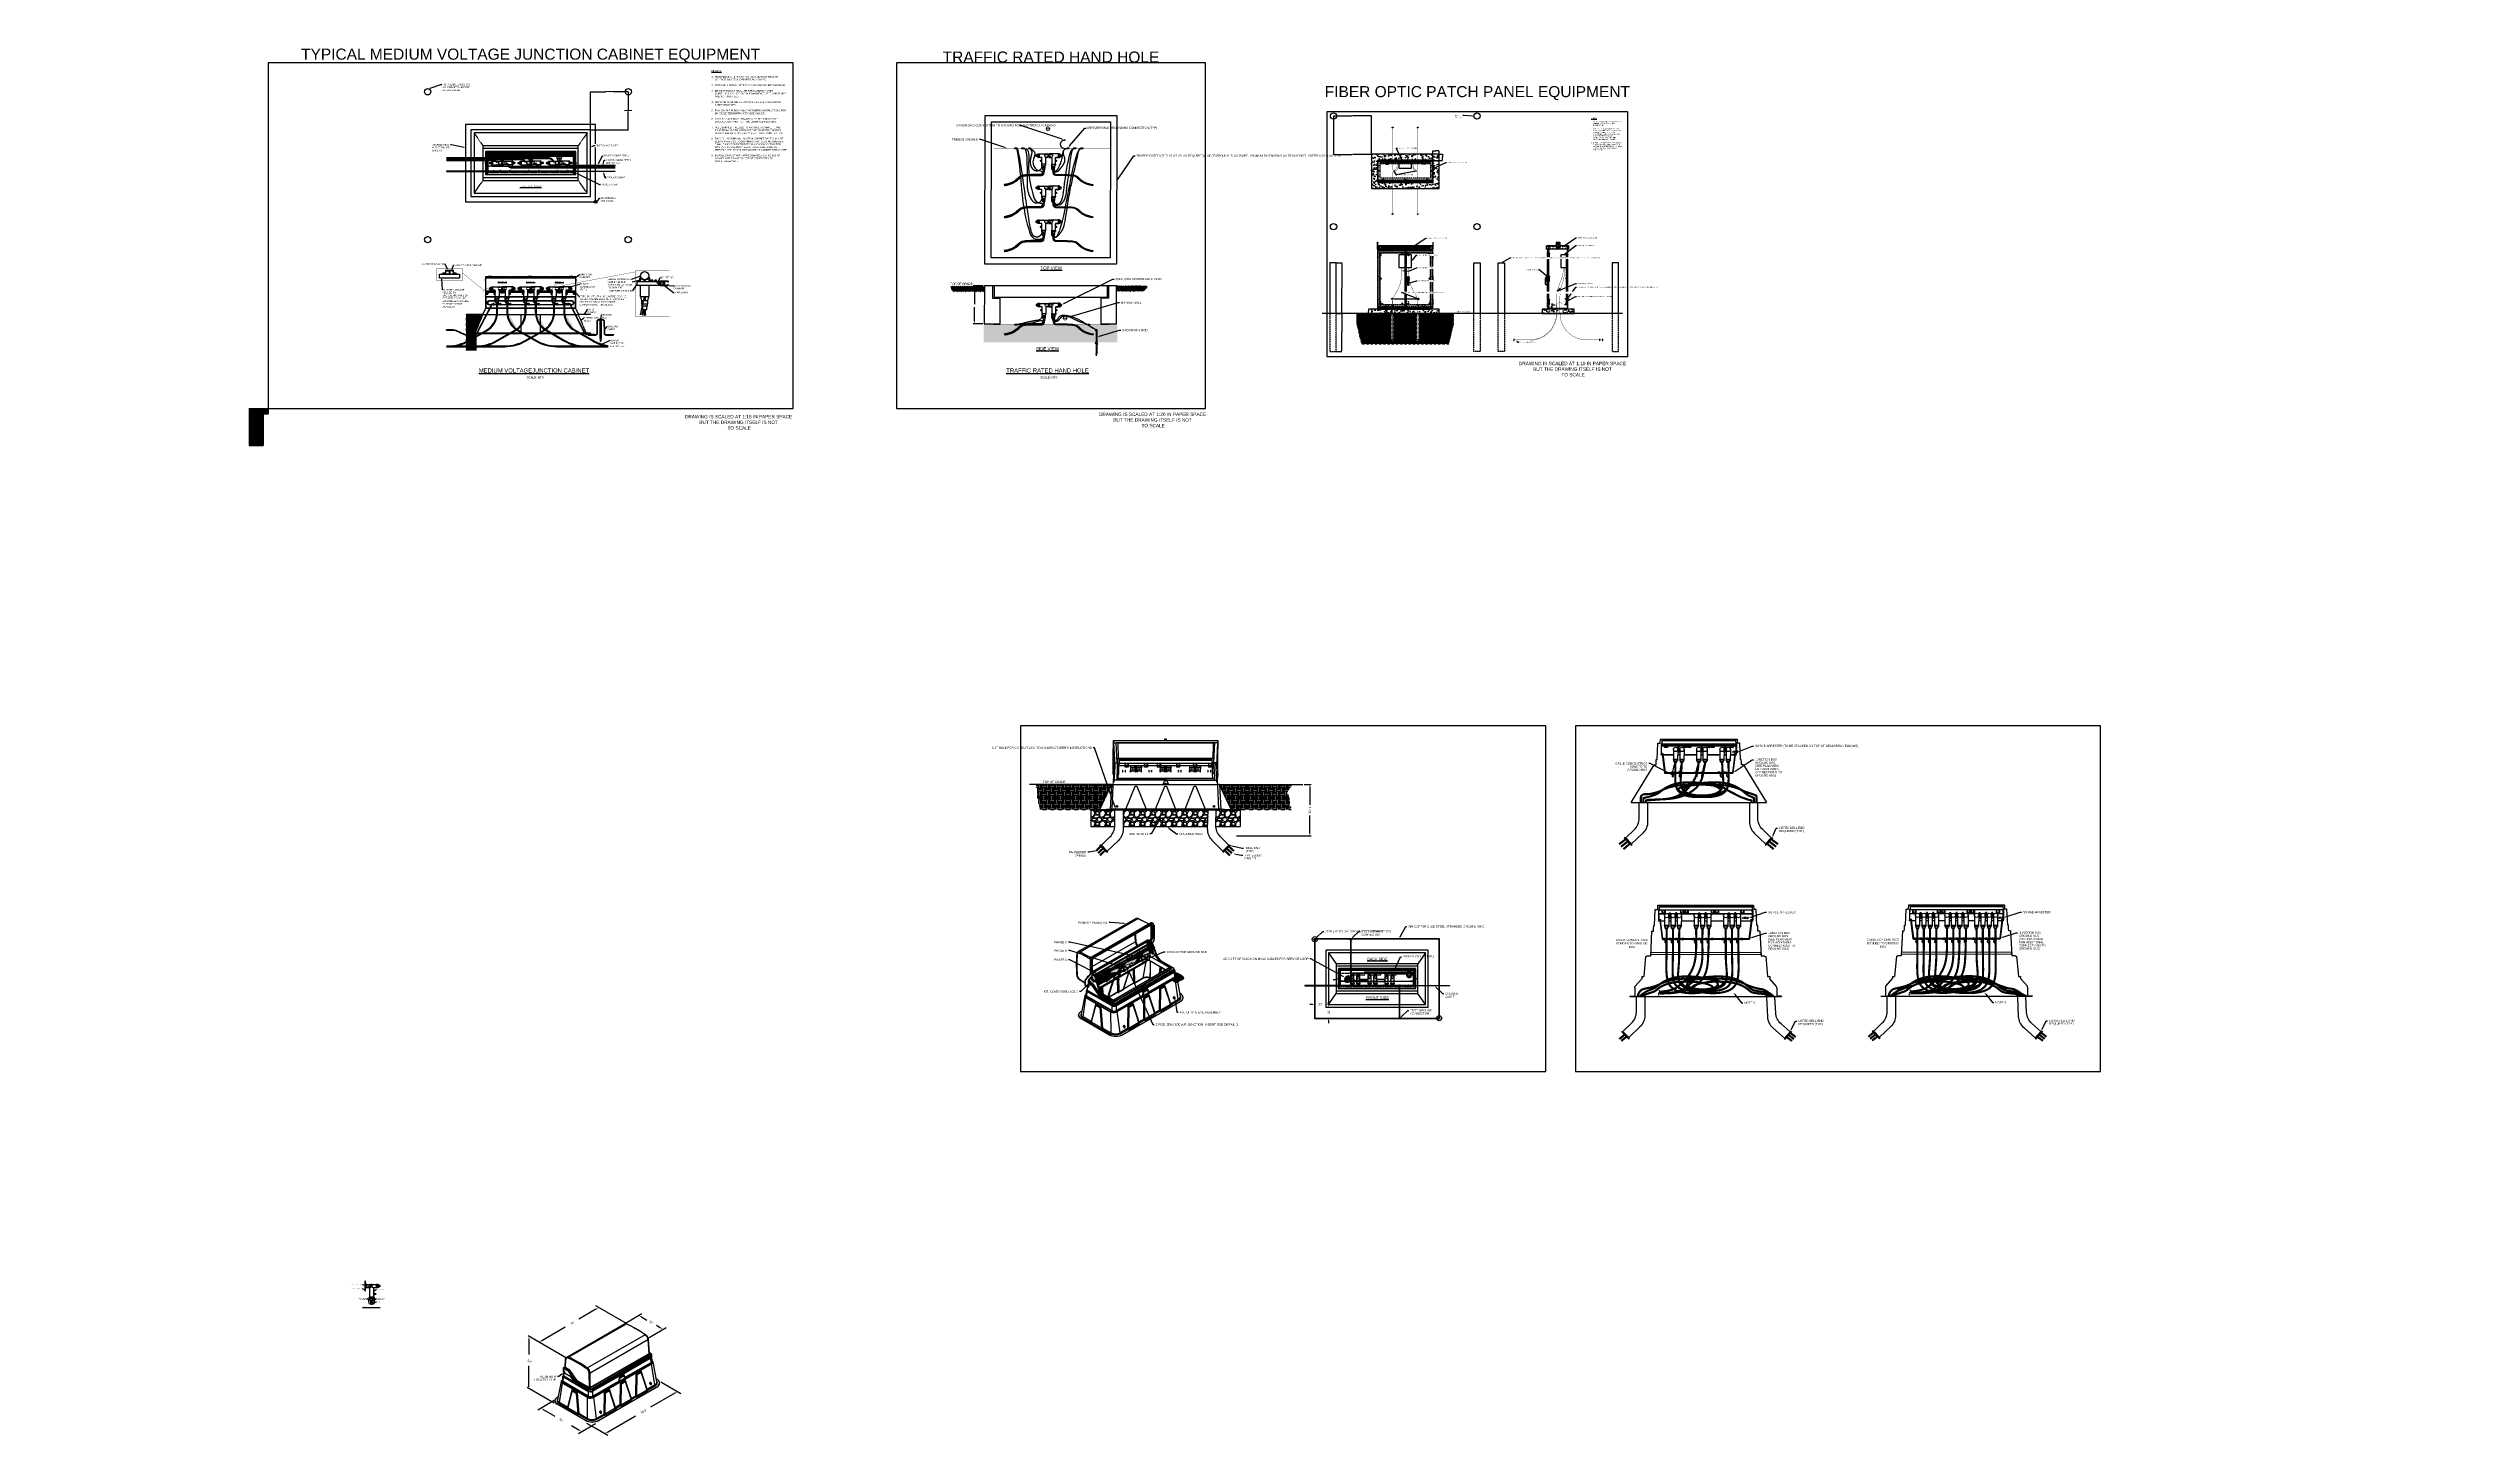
# Model space of a CAD drawing. Header units: feet. Extents: x -208 to 2089, y -974 to 342.
import ezdxf
from ezdxf import colors
from ezdxf.entities.mleader import LeaderData, LeaderLine
from ezdxf.enums import TextEntityAlignment as Align
from ezdxf.lldxf.tags import DXFTag
from ezdxf.math import Vec2, Vec3

# ---------------------------------------------------------------- set-up
doc = ezdxf.new("R2010")
doc.units = ezdxf.units.FT
doc.header["$MEASUREMENT"] = 0
doc.set_wipeout_variables(frame=1)
for name, pattern in [('DASHED2', [0.375, 0.25, -0.125]), ('HIDDEN', [0.375, 0.25, -0.125]), ('PHANTOM2', [1.25, 0.625, -0.125, 0.125, -0.125, 0.125, -0.125]), ('PHANTOM4', [0.6875, 0.3125, 0.0625, -0.0625, 0.0625, -0.0625, 0.0625, -0.0625])]:
    doc.linetypes.add(name, pattern=pattern)
doc.layers.get('Defpoints').update_dxf_attribs({"color": 5})
for name, color, linetype in [('CABLE', 2, 'Continuous'), ('CONC-HATCH', 253, 'Continuous'), ('DIMENSIONS', 1, 'Continuous'), ('DIRT', 8, 'Continuous'), ('E-CABL-ACF', 1, 'AC_CABLE_FEEDER'), ('E-CABL-ACMV', 1, 'AC_CABLE'), ('E-CABL-FO', 120, 'FIBER_OPTIC'), ('E-CABL-UG4', 64, 'GROUND_WIRE_G4'), ('E-DETL', 7, 'Continuous'), ('E-DETL-1', 7, 'Continuous'), ('E-DETL-6', 7, 'Continuous'), ('E-EQPM-CAB', 5, 'Continuous'), ('E-EQPM-ENCL', 8, 'Continuous'), ('E-EQPM-HRDW', 16, 'Continuous'), ('E-FIN-GR', 4, 'Continuous'), ('E-GRND', 3, 'Continuous'), ('E-HATCH', 9, 'Continuous'), ('E-HVMV-EQUP', 91, 'Continuous'), ('E-TREN-HATCH', 254, 'Continuous'), ('EQUIPMENT', 6, 'Continuous'), ('G-ANNO-BOM', 1, 'Continuous'), ('G-ANNO-DEMO', 3, 'Continuous'), ('G-ANNO-DIMS', 1, 'Continuous'), ('G-ANNO-NONPLOT', 181, 'Continuous'), ('G-ANNO-REV1', 2, 'Continuous'), ('G-ANNO-REV2', 2, 'Continuous'), ('G-ANNO-REV3', 2, 'Continuous'), ('G-ANNO-REV4', 2, 'Continuous'), ('G-ANNO-REV5', 2, 'Continuous'), ('G-ANNO-REV6', 2, 'Continuous'), ('G-ANNO-SECT', 2, 'Continuous'), ('G-ANNO-STMP', 2, 'Continuous'), ('G-ANNO-TEXT', 1, 'Continuous'), ('G-ANNO-TTBL', 1, 'Continuous'), ('G-ANNO-TTLE', 3, 'Continuous'), ('G-DETL-LINE', 153, 'PHANTOM2'), ('G-FUTR', 8, 'Continuous'), ('GRAVEL', 8, 'Continuous'), ('PDF2_0', 7, 'Continuous'), ('PDF2_THIN', 7, 'Continuous'), ('PDF_0', 7, 'Continuous'), ('PDF_DIMENSION', 7, 'Continuous'), ('PDF_THIN', 7, 'Continuous'), ('PDF_Visible (ANSI)', 7, 'Continuous'), ('PV-AC-TRENCH', 12, 'ACTR'), ('PV-AG-DC1', 142, 'DC1'), ('PV-AG-DC2', 142, 'AGDC2'), ('PV-AG-DC3', 142, 'AGDC3'), ('PV-AG-DC4', 142, 'AGDC4'), ('PV-AG-LV1', 12, 'AGLV1'), ('PV-AG-LV2', 12, 'AGLV2'), ('PV-AUTOTABLES', 7, 'Continuous'), ('PV-CAB', 102, 'CAB'), ('PV-CABL-120V', 14, '120V'), ('PV-CABL-208V', 14, '208V'), ('PV-CABL-480V', 14, '480V'), ('PV-CABL-FO', 130, 'FIBER'), ('PV-CABL-FO2', 210, 'FO ROUTING #2'), ('PV-CABL-FO3', 80, 'FO ROUTING #3'), ('PV-CABL-FO4', 170, 'FO ROUTING #4'), ('PV-CABL-G1', 159, 'G1'), ('PV-CABL-G2', 104, 'G2'), ('PV-CABL-G3', 112, 'G3'), ('PV-CABL-G4', 64, 'G4'), ('PV-CABL-MV1', 170, 'MV ROUTING #1'), ('PV-CABL-MV10', 130, 'MV ROUTING #10'), ('PV-CABL-MV11', 170, 'MV ROUTING #11'), ('PV-CABL-MV12', 210, 'MV ROUTING #12'), ('PV-CABL-MV2', 80, 'MV ROUTING #2'), ('PV-CABL-MV3', 210, 'MV ROUTING #3'), ('PV-CABL-MV4', 10, 'MV ROUTING #4'), ('PV-CABL-MV5', 130, 'MV ROUTING #5'), ('PV-CABL-MV6', 170, 'MV ROUTING #6'), ('PV-CABL-MV7', 80, 'MV ROUTING #7'), ('PV-CABL-MV8', 210, 'MV ROUTING #8'), ('PV-CABL-MV9', 10, 'MV ROUTING #9'), ('PV-CATV5', 122, 'CATV5'), ('PV-CATV6', 122, 'CATV6'), ('PV-COMM-CU', 42, 'DASHED2'), ('PV-COMM-EQUIP', 52, 'COMMUNICATION'), ('PV-DC-EQUP', 22, 'Continuous'), ('PV-DC-TRENCH', 12, 'DCTR'), ('PV-EQUIPM', 255, 'Continuous'), ('PV-GRND-CONN', 94, 'Continuous'), ('PV-HARN', 94, 'Continuous'), ('PV-HR', 74, 'Continuous'), ('PV-INSTRUMENTATION', 7, 'Continuous'), ('PV-LBDCMB-BOUNDARY', 7, 'Continuous'), ('PV-LV-EQUP', 212, 'Continuous'), ('PV-LV-TRENCH', 12, 'LVTR'), ('PV-MESS-CABL', 102, 'MESSENGER'), ('PV-MV-EQUIP', 162, 'Continuous'), ('PV-OH-MV', 94, 'OVERHEAD'), ('PV-PCS-PAD', 152, 'Continuous'), ('PV-RACK', 132, 'Continuous'), ('PV-SCH-40', 132, 'Continuous'), ('PV-SCH80', 212, 'HIDDEN'), ('PV-TRNK', 212, 'PHANTOM4'), ('PV-UG-DC1', 190, 'UGDC1'), ('PV-UG-DC2', 190, 'UGDC2'), ('PV-UG-DC3', 190, 'UGDC3'), ('PV-UG-DC4', 190, 'UGDC4'), ('PV-UG-LV1', 122, 'UGLV1'), ('PV-UG-LV2', 122, 'UGLV2'), ('PV-VNDR', 8, 'Continuous'), ('PV-WIRE MANAGEMENT', 132, 'Continuous'), ('SOIL', 254, 'Continuous'), ('TEXT', 1, 'Continuous'), ('XREF', 7, 'Continuous')]:
    doc.layers.add(name, color=color, linetype=linetype)
for name, color, linetype, lineweight in [('CONDUIT', 6, 'Continuous', 18), ('G-ANNO-HOLD', 30, 'PHANTOM4', 90), ('PV-FENCE', 5, 'FENCELINE1', 20), ('PV-PCS BOUNDARY', 224, 'DASHED2', 90), ('PV-REGION BOUNDARIES', 232, 'Continuous', 90)]:
    doc.layers.add(name, color=color, linetype=linetype, lineweight=lineweight)
doc.layers.add('PV-DC-CABL-UG', color=6, linetype='DC_CABLE', true_color=0xff00ff)
doc.styles.add('NEI-A', font='arial.ttf', dxfattribs={"height": 0.1})
tags = doc.linetypes.add('120V', pattern='A,0.176989,-0.050727,["120V",NEI-A,S=0.1,R=0,X=0,Y=-0.05],-0.379482,0.176989', length=0.784187).pattern_tags.tags
tags[6] = DXFTag(74, 10)
tags = doc.linetypes.add('208V', pattern='A,0.176989,-0.050727,["208V",NEI-A,S=0.1,R=0,X=0,Y=-0.05],-0.379482,0.176989', length=0.784187).pattern_tags.tags
tags[6] = DXFTag(74, 10)
tags = doc.linetypes.add('480V', pattern='A,0.176989,-0.050727,["480V",NEI-A,S=0.1,R=0,X=0,Y=-0.05],-0.379482,0.176989', length=0.784187).pattern_tags.tags
tags[6] = DXFTag(74, 10)
doc.linetypes.add('AC_CABLE', pattern='A,1,-0.2,["AC",Standard,S=0.1,R=0,X=-0.1,Y=-0.05],-0.2', length=1.4)
doc.linetypes.add('AC_CABLE_FEEDER', pattern='A,0.2,-0.05,0,-0.05,0.2,-0.12,["ACF",Standard,S=0.1,R=0,X=-0.05,Y=-0.05],-0.3,0.2,-0.05,0,-0.05', length=1.22)
tags = doc.linetypes.add('ACTR', pattern='A,0.176989,-0.00441,["AC TR",NEI-A,S=0.1,R=0,X=0,Y=-0.05],-0.425798,0.176989', length=0.784186).pattern_tags.tags
tags[6] = DXFTag(74, 10)
tags = doc.linetypes.add('AGDC2', pattern='A,0.176989,-0.035266,["DC2",NEI-A,S=0.1,R=0,X=0,Y=-0.05],-0.314734,0.176989', length=0.703978).pattern_tags.tags
tags[6] = DXFTag(74, 10)
tags = doc.linetypes.add('AGDC3', pattern='A,0.176989,-0.035266,["DC3",NEI-A,S=0.1,R=0,X=0,Y=-0.05],-0.314734,0.176989', length=0.703978).pattern_tags.tags
tags[6] = DXFTag(74, 10)
tags = doc.linetypes.add('AGDC4', pattern='A,0.176989,-0.035266,["DC4",NEI-A,S=0.1,R=0,X=0,Y=-0.05],-0.314734,0.176989', length=0.703978).pattern_tags.tags
tags[6] = DXFTag(74, 10)
tags = doc.linetypes.add('AGLV1', pattern='A,0.176989,-0.050716,["LV1",NEI-A,S=0.1,R=0,X=0,Y=-0.05],-0.299284,0.176989', length=0.703978).pattern_tags.tags
tags[6] = DXFTag(74, 10)
tags = doc.linetypes.add('AGLV2', pattern='A,0.176989,-0.050716,["LV2",NEI-A,S=0.1,R=0,X=0,Y=-0.05],-0.299284,0.176989', length=0.703978).pattern_tags.tags
tags[6] = DXFTag(74, 10)
tags = doc.linetypes.add('CAB', pattern='A,0.176989,-0.031378,["CAB",NEI-A,S=0.1,R=0,X=0,Y=-0.05],-0.318622,0.176989', length=0.703978).pattern_tags.tags
tags[6] = DXFTag(74, 10)
tags = doc.linetypes.add('CATV5', pattern='A,0.18216,-0.054518,["CATV5",NEI-A,S=0.1,R=0,X=0,Y=-0.05],-0.505136,0.176989', length=0.918803).pattern_tags.tags
tags[6] = DXFTag(74, 10)
tags = doc.linetypes.add('CATV6', pattern='A,0.18216,-0.054518,["CATV6",NEI-A,S=0.1,R=0,X=0,Y=-0.05],-0.505136,0.176989', length=0.918803).pattern_tags.tags
tags[6] = DXFTag(74, 10)
tags = doc.linetypes.add('COMMS', pattern='A,0,-2.4e-05,0.176985,-0.034911,["COMMS",NEI-A,S=0.1,R=0.359014,X=0,Y=-0.049632],-0.572284,0.176985,-4e-06', length=0.961193).pattern_tags.tags
tags[10] = DXFTag(74, 10)
doc.linetypes.add('COMMUNICATION', pattern='A,0.45,-0.25,["COM",Standard,S=0.1,R=0,X=-0.15,Y=-0.05],-0.3', length=1)
tags = doc.linetypes.add('DC1', pattern='A,0.176989,-0.035266,["DC1",NEI-A,S=0.1,R=0,X=0,Y=-0.05],-0.314734,0.176989', length=0.703978).pattern_tags.tags
tags[6] = DXFTag(74, 10)
doc.linetypes.add('DC_CABLE', pattern='A,1,-0.2,["DC",Standard,S=0.1,R=0,X=-0.1,Y=-0.05],-0.2', length=1.4)
tags = doc.linetypes.add('DCTR', pattern='A,0.176989,-0.000454,["DC TR",NEI-A,S=0.1,R=0,X=0,Y=-0.05],-0.429755,0.176989', length=0.784187).pattern_tags.tags
tags[6] = DXFTag(74, 10)
doc.linetypes.add('FENCELINE1', pattern='A,0.25,-0.1,[133,ltypeshp.shx,S=0.1,R=0,X=-0.1,Y=0],-0.1,1', length=1.45)
tags = doc.linetypes.add('FIBER', pattern='A,0.376989,-0.053001,["FO",NEI-A,S=0.1,R=0,X=0,Y=-0.05],-0.246999,0.376989', length=1.053978).pattern_tags.tags
tags[6] = DXFTag(74, 10)
doc.linetypes.add('FIBER_OPTIC', pattern='A,0.2,-0.05,0,-0.05,0.2,-0.15,["FO",Standard,S=0.1,R=0,X=-0.04,Y=-0.05],-0.25,0.2,-0.05,0,-0.05', length=1.2)
tags = doc.linetypes.add('FO ROUTING #2', pattern='A,1,-0.25,0,0.1,-0.25,["FO2",NEI-A,S=0.5,R=0,X=0,Y=-0.2],-1.5', length=3.1).pattern_tags.tags
tags[12] = DXFTag(74, 10)
tags = doc.linetypes.add('FO ROUTING #3', pattern='A,1,-0.25,0,0.1,-0.25,["FO3",NEI-A,S=0.5,R=0,X=0,Y=-0.2],-1.5', length=3.1).pattern_tags.tags
tags[12] = DXFTag(74, 10)
tags = doc.linetypes.add('FO ROUTING #4', pattern='A,1,-0.25,0,0.1,-0.25,["FO4",NEI-A,S=0.5,R=0,X=0,Y=-0.2],-1.5', length=3.1).pattern_tags.tags
tags[12] = DXFTag(74, 10)
tags = doc.linetypes.add('G1', pattern='A,0.176989,-0.056821,["G1",NEI-A,S=0.1,R=0,X=0,Y=-0.05],-0.243179,0.176989', length=0.653978).pattern_tags.tags
tags[6] = DXFTag(74, 10)
tags = doc.linetypes.add('G2', pattern='A,0.176989,-0.056821,["G2",NEI-A,S=0.1,R=0,X=0,Y=-0.05],-0.243179,0.176989', length=0.653978).pattern_tags.tags
tags[6] = DXFTag(74, 10)
tags = doc.linetypes.add('G3', pattern='A,0.176989,-0.056821,["G3",NEI-A,S=0.1,R=0,X=0,Y=-0.05],-0.243179,0.176989', length=0.653978).pattern_tags.tags
tags[6] = DXFTag(74, 10)
tags = doc.linetypes.add('G4', pattern='A,0.176989,-0.056821,["G4",NEI-A,S=0.1,R=0,X=0,Y=-0.05],-0.243179,0.176989', length=0.653978).pattern_tags.tags
tags[6] = DXFTag(74, 10)
doc.linetypes.add('GROUND_WIRE_G4', pattern='A,1,-0.2,["G4",Standard,S=0.1,R=0,X=-0.1,Y=-0.05],-0.2', length=1.4)
tags = doc.linetypes.add('LVTR', pattern='A,0.176989,-0.015904,["LV TR",NEI-A,S=0.1,R=0,X=0,Y=-0.05],-0.414304,0.176989', length=0.784186).pattern_tags.tags
tags[6] = DXFTag(74, 10)
tags = doc.linetypes.add('MESSENGER', pattern='A,0.176989,-0.031547,["MESS",NEI-A,S=0.1,R=0,X=0,Y=-0.05],-0.429956,0.176989', length=0.815481).pattern_tags.tags
tags[6] = DXFTag(74, 10)
tags = doc.linetypes.add('MV ROUTING #1', pattern='A,1,-0.25,0,0.1,-0.25,["MV1",NEI-A,S=0.5,R=0,X=0,Y=-0.2],-1.5', length=3.1).pattern_tags.tags
tags[12] = DXFTag(74, 10)
tags = doc.linetypes.add('MV ROUTING #10', pattern='A,1,-0.25,0,0.1,-0.25,["MV10",NEI-A,S=0.5,R=0,X=0,Y=-0.2],-1.99', length=3.59).pattern_tags.tags
tags[12] = DXFTag(74, 10)
tags = doc.linetypes.add('MV ROUTING #11', pattern='A,1,-0.25,0,0.1,-0.25,["MV11",NEI-A,S=0.5,R=0,X=0,Y=-0.2],-1.99', length=3.59).pattern_tags.tags
tags[12] = DXFTag(74, 10)
tags = doc.linetypes.add('MV ROUTING #12', pattern='A,1,-0.25,0,0.1,-0.25,["MV12",NEI-A,S=0.5,R=0,X=0,Y=-0.2],-1.99', length=3.59).pattern_tags.tags
tags[12] = DXFTag(74, 10)
tags = doc.linetypes.add('MV ROUTING #2', pattern='A,1,-0.25,0,0.1,-0.25,["MV2",NEI-A,S=0.5,R=0,X=0,Y=-0.2],-1.5', length=3.1).pattern_tags.tags
tags[12] = DXFTag(74, 10)
tags = doc.linetypes.add('MV ROUTING #3', pattern='A,1,-0.25,0,0.1,-0.25,["MV3",NEI-A,S=0.5,R=0,X=0,Y=-0.2],-1.5', length=3.1).pattern_tags.tags
tags[12] = DXFTag(74, 10)
tags = doc.linetypes.add('MV ROUTING #4', pattern='A,1,-0.25,0,0.1,-0.25,["MV4",NEI-A,S=0.5,R=0,X=0,Y=-0.2],-1.5', length=3.1).pattern_tags.tags
tags[12] = DXFTag(74, 10)
tags = doc.linetypes.add('MV ROUTING #5', pattern='A,1,-0.25,0,0.1,-0.25,["MV5",NEI-A,S=0.5,R=0,X=0,Y=-0.2],-1.5', length=3.1).pattern_tags.tags
tags[12] = DXFTag(74, 10)
tags = doc.linetypes.add('MV ROUTING #6', pattern='A,1,-0.25,0,0.1,-0.25,["MV6",NEI-A,S=0.5,R=0,X=0,Y=-0.2],-1.5', length=3.1).pattern_tags.tags
tags[12] = DXFTag(74, 10)
tags = doc.linetypes.add('MV ROUTING #7', pattern='A,1,-0.25,0,0.1,-0.25,["MV7",NEI-A,S=0.5,R=0,X=0,Y=-0.2],-1.5', length=3.1).pattern_tags.tags
tags[12] = DXFTag(74, 10)
tags = doc.linetypes.add('MV ROUTING #8', pattern='A,1,-0.25,0,0.1,-0.25,["MV8",NEI-A,S=0.5,R=0,X=0,Y=-0.2],-1.5', length=3.1).pattern_tags.tags
tags[12] = DXFTag(74, 10)
tags = doc.linetypes.add('MV ROUTING #9', pattern='A,1,-0.25,0,0.1,-0.25,["MV9",NEI-A,S=0.5,R=0,X=0,Y=-0.2],-1.5', length=3.1).pattern_tags.tags
tags[12] = DXFTag(74, 10)
tags = doc.linetypes.add('OVERHEAD', pattern='A,0.226989,-0.048636,["OHE",NEI-A,S=0.1,R=0,X=0,Y=-0.05],-0.351364,0.226989', length=0.853978).pattern_tags.tags
tags[6] = DXFTag(74, 10)
tags = doc.linetypes.add('UGDC1', pattern='A,0.176989,-0.035266,["DC1",NEI-A,S=0.1,R=0,X=0,Y=-0.05],-0.314734,0.176989', length=0.703978).pattern_tags.tags
tags[6] = DXFTag(74, 10)
tags = doc.linetypes.add('UGDC2', pattern='A,0.176989,-0.035266,["DC2",NEI-A,S=0.1,R=0,X=0,Y=-0.05],-0.314734,0.176989', length=0.703978).pattern_tags.tags
tags[6] = DXFTag(74, 10)
tags = doc.linetypes.add('UGDC3', pattern='A,0.176989,-0.035266,["DC3",NEI-A,S=0.1,R=0,X=0,Y=-0.05],-0.314734,0.176989', length=0.703978).pattern_tags.tags
tags[6] = DXFTag(74, 10)
tags = doc.linetypes.add('UGDC4', pattern='A,0.176989,-0.035266,["DC4",NEI-A,S=0.1,R=0,X=0,Y=-0.05],-0.314734,0.176989', length=0.703978).pattern_tags.tags
tags[6] = DXFTag(74, 10)
tags = doc.linetypes.add('UGLV1', pattern='A,0.176989,-0.050716,["LV1",NEI-A,S=0.1,R=0,X=0,Y=-0.05],-0.299284,0.176989', length=0.703978).pattern_tags.tags
tags[6] = DXFTag(74, 10)
tags = doc.linetypes.add('UGLV2', pattern='A,0.176989,-0.050716,["LV2",NEI-A,S=0.1,R=0,X=0,Y=-0.05],-0.299284,0.176989', length=0.703978).pattern_tags.tags
tags[6] = DXFTag(74, 10)
doc.dimstyles.new('NEI-A', dxfattribs={"dimtxt": 0.1, "dimasz": 0.125, "dimexe": 0.0625, "dimexo": 0.0625, "dimgap": 0.0625, "dimtad": 0, "dimtih": 1, "dimtoh": 1, "dimdec": 4, "dimzin": 3, "dimdsep": 46, "dimlunit": 4, "dimtxsty": 'NEI-A', "dimcen": 0, "dimclrt": 256, "dimadec": 0, "dimazin": 0, "dimtfac": 0.75, "dimtdec": 4, "dimtofl": 0, "dimtmove": 0, "dimatfit": 3, "dimfxl": 1, "dimtfill": 2, "dimtfillclr": 256, "dimfrac": 1, "dimtolj": 1, "dimtzin": 0, "dimarcsym": 0})
pattern_1 = [(45, (137.62484, 112.97836), (-0.4419417, 0.4419417), [])]
pattern_2 = [(45, (-6021032.01817, -2130861.81564), (-0.0875044641718, 0.0875044641718), [])]
pattern_3 = [(45, (-6021041.4108, -2130861.81564), (-0.0875044641718, 0.0875044641718), [])]
pattern_4 = [(45, (-6021032.01817, -2130892.29471), (-0.0875044641718, 0.0875044641718), [])]
pattern_5 = [(45, (-6021041.4108, -2130892.29471), (-0.0875044641718, 0.0875044641718), [])]
pattern_6 = [(45, (-6021032.01817, -2130924.45962), (-0.0875044641718, 0.0875044641718), [])]
pattern_7 = [(45, (-6021041.4108, -2130924.45962), (-0.0875044641718, 0.0875044641718), [])]
pattern_8 = [(45, (-6021031.76562, -2131003.5), (-0.0875044641718, 0.0875044641718), [])]
pattern_9 = [(45, (-6021041.15825, -2131003.5), (-0.0875044641718, 0.0875044641718), [])]
pattern_10 = [(45, (1027.49155, -685.55146), (-0.3790728, 0.3790728), [])]

# ---------------------------------------------------------------- blocks, each defined once
blk = doc.blocks.new('*U14')
blk.add_wipeout([(0, 0.1), (0.6, 0.1), (0.6, -1), (0, -1)])
at = {"layer": 'E-GRND'}
blk.add_lwpolyline([(0, 0.1), (0.6, 0.1), (0.6, -1), (0, -1)], close=True, dxfattribs=at)
blk = doc.blocks.new('*U15')
blk.add_wipeout([(0, -0.5), (0.6, -0.5), (0.6, 0.1), (0, 0.1)])
at = {"layer": 'E-GRND'}
blk.add_lwpolyline([(0, -0.5), (0.6, -0.5), (0.6, 0.1), (0, 0.1)], close=True, dxfattribs=at)
blk = doc.blocks.new('*U16')
blk.add_wipeout([(0, -0.5), (0.6, -0.5), (0.6, 0.1), (0, 0.1)])
at = {"layer": 'E-GRND'}
blk.add_lwpolyline([(0, -0.5), (0.6, -0.5), (0.6, 0.1), (0, 0.1)], close=True, dxfattribs=at)
blk = doc.blocks.new('*U17')
blk.add_wipeout([(0, -0.5), (0.6, -0.5), (0.6, 0.1), (0, 0.1)])
at = {"layer": 'E-GRND'}
blk.add_lwpolyline([(0, -0.5), (0.6, -0.5), (0.6, 0.1), (0, 0.1)], close=True, dxfattribs=at)
blk = doc.blocks.new('*U18')
blk.add_wipeout([(0, -0.5), (0.6, -0.5), (0.6, 0.1), (0, 0.1)])
at = {"layer": 'E-GRND'}
blk.add_lwpolyline([(0, -0.5), (0.6, -0.5), (0.6, 0.1), (0, 0.1)], close=True, dxfattribs=at)
blk = doc.blocks.new('*U19')
blk.add_wipeout([(0, -0.5), (0.6, -0.5), (0.6, 0.1), (0, 0.1)])
at = {"layer": 'E-GRND'}
blk.add_lwpolyline([(0, -0.5), (0.6, -0.5), (0.6, 0.1), (0, 0.1)], close=True, dxfattribs=at)
blk = doc.blocks.new('*U20')
blk.add_wipeout([(0, -0.5), (0.6, -0.5), (0.6, 0.1), (0, 0.1)])
at = {"layer": 'E-GRND'}
blk.add_lwpolyline([(0, -0.5), (0.6, -0.5), (0.6, 0.1), (0, 0.1)], close=True, dxfattribs=at)
blk = doc.blocks.new('*U13')
blk.add_wipeout([(0, 0.1), (0.6, 0.1), (0.6, -1), (0, -1)])
at = {"layer": 'E-GRND'}
blk.add_lwpolyline([(0, 0.1), (0.6, 0.1), (0.6, -1), (0, -1)], close=True, dxfattribs=at)
blk = doc.blocks.new('GROUNDING_TEST_WELL')
at = {"layer": 'E-DETL', "color": 64, "linetype": 'Continuous'}
for points in [[(-2.34, -3.76), (-0.92, -3.76, 0.414214), (-0.67, -3.51), (-0.67, -1.27, -0.414214), (-0.34, -0.94), (-0.11, -0.94)], [(-2.34, -3.84), (-0.92, -3.84, 0.414214), (-0.59, -3.51), (-0.59, -1.27, -0.414214), (-0.34, -1.02), (-0.22, -1.02)], [(0.11, -0.94), (0.34, -0.94, -0.414214), (0.67, -1.27), (0.71, -3.51, 0.414214), (0.96, -3.76), (2.37, -3.76)], [(0.22, -1.02), (0.34, -1.02, -0.414214), (0.59, -1.27), (0.63, -3.51, 0.414214), (0.96, -3.84), (2.37, -3.84)]]:
    blk.add_lwpolyline(points, format="xyb", dxfattribs=at)
at = {"layer": 'E-DETL', "color": 4, "linetype": 'Continuous'}
blk.add_lwpolyline([(-0.11, -0.96), (-0.11, -0.93), (-0.03, -0.93), (-0.03, -0.94), (0.03, -0.94), (0.03, -0.93), (0.11, -0.93), (0.11, -0.96), (0.19, -0.96, -0.414214), (0.22, -0.98), (0.22, -1.12, -0.414445), (0.19, -1.15), (-0.19, -1.15, -0.414214), (-0.22, -1.12), (-0.22, -0.98, -0.414214), (-0.19, -0.96)], format="xyb", close=True, dxfattribs=at)
blk.add_lwpolyline([(-0.22, -1.02), (0.22, -1.02)], dxfattribs=at)
for points in [[(-0.18, -1.05), (-0.13, -1.05), (-0.11, -1.09), (-0.13, -1.13), (-0.18, -1.13), (-0.2, -1.09)], [(0.13, -1.05), (0.18, -1.05), (0.2, -1.09), (0.18, -1.13), (0.13, -1.13), (0.11, -1.09)]]:
    blk.add_lwpolyline(points, close=True, dxfattribs=at)
at = {"layer": 'E-DETL', "color": 7, "linetype": 'Continuous'}
for points in [[(-0.1, -4.47), (-0.09, -1.15)], [(-0.09, -0.93), (-0.09, -0.75), (0.09, -0.75), (0.09, -0.93)], [(0.09, -1.15), (0.09, -4.47)], [(-0.1, -4.55), (-0.1, -4.88), (-0.01, -5.02), (0.09, -4.88), (0.09, -4.55)]]:
    blk.add_lwpolyline(points, dxfattribs=at)
at = {"layer": 'E-DETL', "color": 3, "linetype": 'Continuous'}
blk.add_lwpolyline([(-0.03, -0.94), (0.03, -0.94)], dxfattribs=at)
at = {"layer": 'E-DETL', "color": 4, "linetype": 'Continuous'}
for centre in [(-0.15, -1.09), (0.15, -1.09)]:
    blk.add_circle(centre, 0.0203, dxfattribs=at)
at = {"layer": 'E-DETL', "color": 7, "linetype": 'Continuous'}
for points in [[(-0.1, -4.47), (-0.05, -4.49), (-0.01, -4.47), (0.04, -4.45), (0.09, -4.47), (0.04, -4.49), (-0.01, -4.47)], [(0.09, -4.55), (0.04, -4.53), (-0.01, -4.55), (-0.05, -4.57), (-0.1, -4.55), (-0.05, -4.53), (-0.01, -4.55)]]:
    blk.add_spline(points, degree=3, dxfattribs=at)
blk = doc.blocks.new('*U8')
blk.add_wipeout([(0, 0.1), (0.6, 0.1), (0.6, -1), (0, -1)])
at = {"layer": 'E-GRND'}
blk.add_lwpolyline([(0, 0.1), (0.6, 0.1), (0.6, -1), (0, -1)], close=True, dxfattribs=at)
blk = doc.blocks.new('*U9')
blk.add_wipeout([(0, -0.5), (0.6, -0.5), (0.6, 0.1), (0, 0.1)])
at = {"layer": 'E-GRND'}
blk.add_lwpolyline([(0, -0.5), (0.6, -0.5), (0.6, 0.1), (0, 0.1)], close=True, dxfattribs=at)
blk = doc.blocks.new('*U10')
blk.add_wipeout([(0, -0.5), (0.6, -0.5), (0.6, 0.1), (0, 0.1)])
at = {"layer": 'E-GRND'}
blk.add_lwpolyline([(0, -0.5), (0.6, -0.5), (0.6, 0.1), (0, 0.1)], close=True, dxfattribs=at)
blk = doc.blocks.new('*U11')
blk.add_wipeout([(0, -0.5), (0.6, -0.5), (0.6, 0.1), (0, 0.1)])
at = {"layer": 'E-GRND'}
blk.add_lwpolyline([(0, -0.5), (0.6, -0.5), (0.6, 0.1), (0, 0.1)], close=True, dxfattribs=at)
blk = doc.blocks.new('*U12')
blk.add_wipeout([(0, -0.5), (0.6, -0.5), (0.6, 0.1), (0, 0.1)])
at = {"layer": 'E-GRND'}
blk.add_lwpolyline([(0, -0.5), (0.6, -0.5), (0.6, 0.1), (0, 0.1)], close=True, dxfattribs=at)
blk = doc.blocks.new('*U6')
blk.add_wipeout([(0, -0.5), (0.6, -0.5), (0.6, 0.1), (0, 0.1)])
at = {"layer": 'E-GRND'}
blk.add_lwpolyline([(0, -0.5), (0.6, -0.5), (0.6, 0.1), (0, 0.1)], close=True, dxfattribs=at)
blk = doc.blocks.new('*U7')
blk.add_wipeout([(0, -0.5), (0.6, -0.5), (0.6, 0.1), (0, 0.1)])
at = {"layer": 'E-GRND'}
blk.add_lwpolyline([(0, -0.5), (0.6, -0.5), (0.6, 0.1), (0, 0.1)], close=True, dxfattribs=at)
blk = doc.blocks.new('*U21')
blk.add_wipeout([(0, 0.1), (0.6, 0.1), (0.6, -1), (0, -1)])
at = {"layer": 'E-GRND'}
blk.add_lwpolyline([(0, 0.1), (0.6, 0.1), (0.6, -1), (0, -1)], close=True, dxfattribs=at)
blk = doc.blocks.new('*D22')
at = {"layer": 'Defpoints', "color": 0, "transparency": 16777216}
for p in [(305.6, 300.5), (341.6, 300.5), (341.6, 300.5)]:
    blk.add_point(p, dxfattribs=at)
at = {"layer": 'G-ANNO-TEXT', "color": 0, "lineweight": -2, "transparency": 16777216}
for p, q in [((305.7, 300.5), (320, 300.5)), ((341.5, 300.5), (327.2, 300.5))]:
    blk.add_line(p, q, dxfattribs=at)
at = {"layer": 'G-ANNO-TEXT', "color": 0, "transparency": 16777216}
for points in [[(305.7, 300.5), (305.7, 300.4), (305.6, 300.5)], [(341.5, 300.5), (341.5, 300.4), (341.6, 300.5)]]:
    blk.add_solid(points, dxfattribs=at)
at = {"layer": 'G-ANNO-TEXT', "transparency": 16777216, "insert": (323.6, 300.5), "char_height": 0.1, "attachment_point": 5, "style": 'NEI-A', "bg_fill": 1, "box_fill_scale": 1.25, "bg_fill_color": 256, "bg_fill_transparency": 0}
blk.add_mtext('\\A1;{\\H10x;(TYP.) 3\'-0"}', dxfattribs=at)
blk = doc.blocks.new('*D23')
at = {"layer": 'Defpoints', "color": 0, "transparency": 16777216}
for p in [(679.4, 116.4), (669.7, 80.4), (679, 80.4)]:
    blk.add_point(p, dxfattribs=at)
at = {"layer": 'TEXT', "color": 0, "lineweight": -2, "transparency": 16777216}
for p, q in [((678.2, 116.4), (668.5, 116.4)), ((669.7, 113.9), (669.7, 98.9)), ((669.7, 82.9), (669.7, 96.3)), ((677.8, 80.4), (668.5, 80.4))]:
    blk.add_line(p, q, dxfattribs=at)
at = {"layer": 'TEXT', "color": 0, "transparency": 16777216}
for points in [[(669.3, 113.9), (670.1, 113.9), (669.7, 116.4)], [(669.3, 82.9), (670.1, 82.9), (669.7, 80.4)]]:
    blk.add_solid(points, dxfattribs=at)
at = {"layer": 'TEXT', "transparency": 16777216, "insert": (669.7, 97.6), "char_height": 0.1, "attachment_point": 5, "style": 'NEI-A', "bg_fill": 1, "box_fill_scale": 1.25, "bg_fill_color": 256, "bg_fill_transparency": 0}
blk.add_mtext('\\A1;3\'-0"', dxfattribs=at)
blk = doc.blocks.new('*D25')
at = {"layer": 'Defpoints', "color": 0, "transparency": 16777216}
for p in [(1104.3, 235.4), (1110.3, 244.5), (1110.3, 241.4)]:
    blk.add_point(p, dxfattribs=at)
at = {"layer": 'G-ANNO-TEXT', "color": 0, "lineweight": -2, "transparency": 16777216}
for p, q in [((1104.3, 235.5), (1104.3, 244.5)), ((1104.5, 244.5), (1107.2, 244.5)), ((1110.2, 244.5), (1107.4, 244.5)), ((1110.3, 241.5), (1110.3, 244.5))]:
    blk.add_line(p, q, dxfattribs=at)
at = {"layer": 'G-ANNO-TEXT', "color": 0, "transparency": 16777216}
for points in [[(1104.5, 244.5), (1104.5, 244.4), (1104.3, 244.5)], [(1110.2, 244.5), (1110.2, 244.4), (1110.3, 244.5)]]:
    blk.add_solid(points, dxfattribs=at)
at = {"layer": 'G-ANNO-TEXT', "transparency": 16777216, "insert": (1107.3, 244.5), "char_height": 0.1, "attachment_point": 5, "style": 'NEI-A', "bg_fill": 1, "box_fill_scale": 1.25, "bg_fill_color": 256, "bg_fill_transparency": 0}
blk.add_mtext('\\A1;6"', dxfattribs=at)
blk = doc.blocks.new('*D26')
at = {"layer": 'Defpoints', "color": 0, "transparency": 16777216}
for p in [(1217.6, 98.2), (1220.4, 98.2), (1220.6, 94.2)]:
    blk.add_point(p, dxfattribs=at)
at = {"layer": 'G-ANNO-TEXT', "color": 0, "lineweight": -2, "transparency": 16777216}
for p, q in [((1217.6, 98.2), (1217.6, 99.5)), ((1217.6, 99.5), (1217.8, 99.5)), ((1220.4, 98.2), (1217.6, 98.2)), ((1217.6, 94.4), (1217.6, 98.1)), ((1220.6, 94.2), (1217.6, 94.2))]:
    blk.add_line(p, q, dxfattribs=at)
at = {"layer": 'G-ANNO-TEXT', "color": 0, "transparency": 16777216}
for points in [[(1217.6, 98.1), (1217.6, 98.1), (1217.6, 98.2)], [(1217.6, 94.4), (1217.6, 94.4), (1217.6, 94.2)]]:
    blk.add_solid(points, dxfattribs=at)
at = {"layer": 'G-ANNO-TEXT', "transparency": 16777216, "insert": (1217.9, 99.5), "char_height": 0.1, "attachment_point": 5, "style": 'NEI-A', "bg_fill": 1, "box_fill_scale": 1.25, "bg_fill_color": 256, "bg_fill_transparency": 0}
blk.add_mtext('\\A1;4"', dxfattribs=at)
blk = doc.blocks.new('*D27')
at = {"layer": 'Defpoints', "color": 0, "transparency": 16777216}
for p in [(1104.3, 235.4), (1110.3, 241.4), (1113.6, 241.4)]:
    blk.add_point(p, dxfattribs=at)
at = {"layer": 'G-ANNO-TEXT', "color": 0, "lineweight": -2, "transparency": 16777216}
for p, q in [((1104.4, 235.4), (1113.6, 235.4)), ((1110.4, 241.4), (1113.6, 241.4)), ((1113.6, 241.3), (1113.6, 238.5)), ((1113.6, 235.5), (1113.6, 238.3))]:
    blk.add_line(p, q, dxfattribs=at)
at = {"layer": 'G-ANNO-TEXT', "color": 0, "transparency": 16777216}
for points in [[(1113.5, 241.3), (1113.6, 241.3), (1113.6, 241.4)], [(1113.5, 235.5), (1113.6, 235.5), (1113.6, 235.4)]]:
    blk.add_solid(points, dxfattribs=at)
at = {"layer": 'G-ANNO-TEXT', "transparency": 16777216, "insert": (1113.6, 238.4), "char_height": 0.1, "attachment_point": 5, "style": 'NEI-A', "bg_fill": 1, "box_fill_scale": 1.25, "bg_fill_color": 256, "bg_fill_transparency": 0}
blk.add_mtext('\\A1;6"', dxfattribs=at)
blk = doc.blocks.new('*D28')
at = {"layer": 'Defpoints', "color": 0, "transparency": 16777216}
for p in [(1043.6, 94.2), (1046.3, 94.2), (1046.3, 90.2)]:
    blk.add_point(p, dxfattribs=at)
at = {"layer": 'G-ANNO-TEXT', "color": 0, "lineweight": -2, "transparency": 16777216}
for p, q in [((1046.2, 94.2), (1043.5, 94.2)), ((1043.6, 94.1), (1043.6, 92.3)), ((1043.6, 90.4), (1043.6, 92.1)), ((1046.2, 90.2), (1043.5, 90.2))]:
    blk.add_line(p, q, dxfattribs=at)
at = {"layer": 'G-ANNO-TEXT', "color": 0, "transparency": 16777216}
for points in [[(1043.5, 94.1), (1043.6, 94.1), (1043.6, 94.2)], [(1043.5, 90.4), (1043.6, 90.4), (1043.6, 90.2)]]:
    blk.add_solid(points, dxfattribs=at)
at = {"layer": 'G-ANNO-TEXT', "transparency": 16777216, "insert": (1043.6, 92.2), "char_height": 0.1, "attachment_point": 5, "style": 'NEI-A', "bg_fill": 1, "box_fill_scale": 1.25, "bg_fill_color": 256, "bg_fill_transparency": 0}
blk.add_mtext('\\A1;4"', dxfattribs=at)
blk = doc.blocks.new('end break')
for centre, major_axis in [((0.02, 0.06), (-0.0162, -0.0604)), ((-0.02, -0.06), (0.0162, 0.0604))]:
    blk.add_ellipse(centre, major_axis=major_axis, ratio=0.75, start_param=3.141593, end_param=6.283185)
blk = doc.blocks.new('*D30')
at = {"layer": 'Defpoints', "color": 0, "transparency": 16777216}
for p in [(1010.3, 277.4), (1046.3, 277.6), (1046.3, 241.4)]:
    blk.add_point(p, dxfattribs=at)
at = {"layer": 'G-ANNO-TEXT', "color": 0, "lineweight": -2, "transparency": 16777216}
for p, q in [((1010.3, 277.5), (1010.3, 277.7)), ((1010.4, 277.6), (1028.1, 277.6)), ((1046.2, 277.6), (1028.5, 277.6)), ((1046.3, 241.5), (1046.3, 277.7))]:
    blk.add_line(p, q, dxfattribs=at)
at = {"layer": 'G-ANNO-TEXT', "color": 0, "transparency": 16777216}
for points in [[(1010.4, 277.7), (1010.4, 277.6), (1010.3, 277.6)], [(1046.2, 277.7), (1046.2, 277.6), (1046.3, 277.6)]]:
    blk.add_solid(points, dxfattribs=at)
at = {"layer": 'G-ANNO-TEXT', "transparency": 16777216, "insert": (1028.3, 277.6), "char_height": 0.1, "attachment_point": 5, "style": 'NEI-A', "bg_fill": 1, "box_fill_scale": 1.25, "bg_fill_color": 256, "bg_fill_transparency": 0}
blk.add_mtext('\\A1;3\'-0"', dxfattribs=at)
blk = doc.blocks.new('*D29')
at = {"layer": 'Defpoints', "color": 0, "transparency": 16777216}
for p in [(1010.3, 277.4), (1010.3, 240.9), (1046.3, 241.4)]:
    blk.add_point(p, dxfattribs=at)
at = {"layer": 'G-ANNO-TEXT', "color": 0, "lineweight": -2, "transparency": 16777216}
for p, q in [((1010.3, 277.4), (1010.3, 240.9)), ((1010.4, 240.9), (1028.1, 240.9)), ((1046.2, 240.9), (1028.5, 240.9)), ((1046.3, 241.4), (1046.3, 240.9))]:
    blk.add_line(p, q, dxfattribs=at)
at = {"layer": 'G-ANNO-TEXT', "color": 0, "transparency": 16777216}
for points in [[(1010.4, 241), (1010.4, 240.9), (1010.3, 240.9)], [(1046.2, 241), (1046.2, 240.9), (1046.3, 240.9)]]:
    blk.add_solid(points, dxfattribs=at)
at = {"layer": 'G-ANNO-TEXT', "transparency": 16777216, "insert": (1028.3, 240.9), "char_height": 0.1, "attachment_point": 5, "style": 'NEI-A', "bg_fill": 1, "box_fill_scale": 1.25, "bg_fill_color": 256, "bg_fill_transparency": 0}
blk.add_mtext('\\A1;3\'-0"', dxfattribs=at)
blk = doc.blocks.new('*D31')
at = {"layer": 'Defpoints', "color": 0, "transparency": 16777216}
for p in [(1012.8, 138.2), (1012.8, 90.2), (1018.2, 90.2)]:
    blk.add_point(p, dxfattribs=at)
at = {"layer": 'G-ANNO-TEXT', "color": 0, "lineweight": -2, "transparency": 16777216}
for p, q in [((1012.9, 138.2), (1018.3, 138.2)), ((1018.2, 138.1), (1018.2, 114.3)), ((1018.2, 90.4), (1018.2, 114.1)), ((1012.9, 90.2), (1018.3, 90.2))]:
    blk.add_line(p, q, dxfattribs=at)
at = {"layer": 'G-ANNO-TEXT', "color": 0, "transparency": 16777216}
for points in [[(1018.2, 138.1), (1018.2, 138.1), (1018.2, 138.2)], [(1018.2, 90.4), (1018.2, 90.4), (1018.2, 90.2)]]:
    blk.add_solid(points, dxfattribs=at)
at = {"layer": 'G-ANNO-TEXT', "transparency": 16777216, "insert": (1018.2, 114.2), "char_height": 0.1, "attachment_point": 5, "style": 'NEI-A', "bg_fill": 1, "box_fill_scale": 1.25, "bg_fill_color": 256, "bg_fill_transparency": 0}
blk.add_mtext('\\A1;4\'-0"', dxfattribs=at)
blk = doc.blocks.new('*D32')
at = {"layer": 'Defpoints', "color": 0, "transparency": 16777216}
for p in [(1012.8, 90.2), (1012.8, 54.2), (1018.2, 54.2)]:
    blk.add_point(p, dxfattribs=at)
at = {"layer": 'G-ANNO-TEXT', "color": 0, "lineweight": -2, "transparency": 16777216}
for p, q in [((1012.9, 90.2), (1018.3, 90.2)), ((1018.2, 90.1), (1018.2, 72.3)), ((1018.2, 54.4), (1018.2, 72.1)), ((1012.9, 54.2), (1018.3, 54.2))]:
    blk.add_line(p, q, dxfattribs=at)
at = {"layer": 'G-ANNO-TEXT', "color": 0, "transparency": 16777216}
for points in [[(1018.2, 90.1), (1018.2, 90.1), (1018.2, 90.2)], [(1018.2, 54.4), (1018.2, 54.4), (1018.2, 54.2)]]:
    blk.add_solid(points, dxfattribs=at)
at = {"layer": 'G-ANNO-TEXT', "transparency": 16777216, "insert": (1018.2, 72.2), "char_height": 0.1, "attachment_point": 5, "style": 'NEI-A', "bg_fill": 1, "box_fill_scale": 1.25, "bg_fill_color": 256, "bg_fill_transparency": 0}
blk.add_mtext('\\A1;3\'-0"', dxfattribs=at)
blk = doc.blocks.new('*D33')
at = {"layer": 'Defpoints', "color": 0, "transparency": 16777216}
for p in [(341.6, 300.5), (341.6, 264.5), (341.6, 264.5)]:
    blk.add_point(p, dxfattribs=at)
at = {"layer": 'G-ANNO-TEXT', "color": 0, "lineweight": -2, "transparency": 16777216}
for p, q in [((341.6, 300.3), (341.6, 283.2)), ((341.6, 264.6), (341.6, 281.7))]:
    blk.add_line(p, q, dxfattribs=at)
at = {"layer": 'G-ANNO-TEXT', "color": 0, "transparency": 16777216}
for points in [[(341.6, 300.3), (341.6, 300.3), (341.6, 300.5)], [(341.6, 264.6), (341.6, 264.6), (341.6, 264.5)]]:
    blk.add_solid(points, dxfattribs=at)
at = {"layer": 'G-ANNO-TEXT', "transparency": 16777216, "insert": (341.6, 282.5), "char_height": 0.1, "attachment_point": 5, "style": 'NEI-A', "bg_fill": 1, "box_fill_scale": 1.25, "bg_fill_color": 256, "bg_fill_transparency": 0}
blk.add_mtext('\\A1;{\\H10x;(TYP.) 3\'-0"}', dxfattribs=at)
blk = doc.blocks.new('NORDIC 04064.07')
for p, q in [((-49.7, 54.6), (49.7, 54.6)), ((-49.7, 54.6), (-49.7, 52.4)), ((-49.7, 52.4), (-49.5, 46.9)), ((49.5, 54.4), (-49.5, 54.4)), ((-49.5, 54.4), (-49.5, 52.4)), ((-49.5, 52.4), (-49.3, 46.9)), ((-49.5, 23), (-49.5, 46.9)), ((-49.4, 54.4), (-49.4, 52.3)), ((-49.4, 52.3), (-46.9, 52.3)), ((-49.4, 52.3), (-48.2, 31.1)), ((-49.3, 46.9), (-49.3, 23)), ((-46.9, 52.7), (46.9, 52.7)), ((-45.2, 52.1), (-46.9, 52.7)), ((-46.9, 52.7), (-46.9, 52.3)), ((-45.9, 33.5), (-46.9, 52.3)), ((45.2, 52.1), (-45.2, 52.1)), ((-45.2, 52.1), (-45.2, 51.4)), ((-45.2, 51.4), (-44.9, 37.6)), ((-0.7, 56.3), (0.7, 56.3)), ((-0.7, 55), (-0.7, 56.3)), ((0.7, 55), (-0.7, 55)), ((-0.5, 54.9), (-0.7, 55)), ((0.8, 54.9), (-0.5, 54.9)), ((-0.5, 54.9), (-0.5, 54.6)), ((0.7, 56.3), (0.7, 55)), ((0.7, 55), (0.8, 55)), ((0.8, 55), (1.1, 54.8)), ((0.8, 54.9), (1.1, 54.6)), ((1.1, 54.8), (1.1, 54.6)), ((45.2, 51.4), (44.9, 37.6)), ((45.2, 52.1), (46.9, 52.7)), ((45.2, 52.1), (45.2, 51.4)), ((45.9, 33.5), (46.9, 52.3)), ((46.9, 52.7), (46.9, 52.3)), ((49.4, 52.3), (46.9, 52.3)), ((49.4, 52.3), (48.2, 31.1)), ((49.5, 52.4), (49.3, 46.9)), ((49.3, 46.9), (49.3, 23)), ((49.4, 54.4), (49.4, 52.3)), ((49.5, 54.4), (49.5, 52.4)), ((49.7, 52.4), (49.5, 46.9)), ((49.5, 23), (49.5, 46.9)), ((49.7, 54.6), (49.7, 52.4)), ((-49.5, 23), (-49.4, 20)), ((-49.3, 23), (-49.2, 20)), ((-48.5, 18.3), (-47.8, 33.5)), ((-48.2, 31.1), (-48.1, 27.8)), ((-47.8, 33.5), (-45.5, 33.5)), ((-45.4, 37.5), (-46.3, 18.3)), ((-45.9, 23.6), (-44.7, 23.6)), ((-45.4, 37.5), (-43.9, 37.5)), ((-44.9, 37.5), (-44.9, 37.6)), ((-44.8, 19.1), (-44.6, 23.3)), ((-44.7, 33.2), (-44.6, 23.3)), ((-44.7, 33.2), (-44.6, 33.2)), ((-44.6, 33.2), (-44.6, 33)), ((-44.6, 33), (-44.1, 33.1)), ((-44.4, 28.4), (-44.3, 29)), ((-44.4, 22.7), (-44.4, 28.4)), ((-44.3, 29.2), (-44.1, 33.1)), ((-44.3, 29), (-44.3, 29.2)), ((-44.2, 31.1), (44.3, 31.1)), ((44.3, 30.5), (-44.2, 30.5)), ((-44, 36.1), (-44.1, 33.1)), ((-44.1, 33.1), (44.1, 33.1)), ((-43.9, 37.3), (-44, 36.1)), ((-44, 36.1), (44, 36.1)), ((43.9, 37.5), (-43.9, 37.5)), ((-43.9, 37.3), (-43.9, 37.5)), ((-43.9, 37.3), (43.9, 37.3)), ((-38.3, 32.7), (-38.3, 29.4)), ((-38.3, 32.7), (-38.3, 32.1)), ((-38.3, 32.7), (-38.3, 32.7)), ((-38.3, 32.1), (-38.2, 32)), ((-38.2, 29.5), (-38.3, 29.4)), ((-35.4, 29.4), (-38.3, 29.4)), ((-38, 32), (-38.2, 32)), ((-38.2, 29.5), (-38.2, 32)), ((-38.2, 32), (-38.2, 32)), ((-35.5, 29.5), (-38.2, 29.5)), ((-37.9, 32), (-38, 32)), ((-37.8, 31.9), (-37.9, 32)), ((-37.9, 32), (-37.9, 32)), ((-37.8, 31.7), (-37.8, 31.9)), ((-37.8, 30.9), (-37.8, 31.7)), ((-35.9, 31.9), (-35.8, 32)), ((-35.9, 31.7), (-35.9, 31.9)), ((-35.9, 30.9), (-35.9, 31.7)), ((-35.8, 32), (-35.8, 32)), ((-35.8, 32), (-35.7, 32)), ((-35.7, 32), (-35.5, 32)), ((-35.4, 32.1), (-35.5, 32)), ((-35.5, 29.5), (-35.5, 32)), ((-35.5, 32), (-35.5, 32)), ((-35.5, 29.5), (-35.4, 29.4)), ((-35.4, 32.7), (-35.4, 29.4)), ((-35.4, 32.7), (-35.4, 32.1)), ((-35.4, 32.7), (-35.4, 32.7)), ((-27.5, 30.1), (-28.5, 30.1)), ((-28.5, 24.9), (-28.5, 30.1)), ((-27.5, 24.9), (-28.5, 24.9)), ((-27.5, 24.9), (-27.5, 30.1)), ((-20, 32.6), (-20, 29.4)), ((-20, 32.6), (-20, 32.1)), ((-20, 32.6), (-20, 32.6)), ((-20, 32.1), (-19.9, 32)), ((-19.9, 29.5), (-20, 29.4)), ((-17.1, 29.4), (-20, 29.4)), ((-19.7, 32), (-19.9, 32)), ((-19.9, 29.5), (-19.9, 32)), ((-19.9, 32), (-19.9, 32)), ((-17.2, 29.5), (-19.9, 29.5)), ((-19.6, 32), (-19.7, 32)), ((-19.6, 31.9), (-19.6, 32)), ((-19.5, 31.9), (-19.6, 31.9)), ((-19.5, 31.7), (-19.5, 31.9)), ((-19.5, 30.8), (-19.5, 31.7)), ((-17.6, 31.7), (-17.6, 31.9)), ((-17.6, 31.9), (-17.5, 31.9)), ((-17.6, 30.8), (-17.6, 31.7)), ((-17.5, 31.9), (-17.5, 32)), ((-17.5, 32), (-17.4, 32)), ((-17.4, 32), (-17.2, 32)), ((-17.1, 32.1), (-17.2, 32)), ((-17.2, 29.5), (-17.2, 32)), ((-17.2, 32), (-17.2, 32)), ((-17.2, 29.5), (-17.1, 29.4)), ((-17.1, 32.6), (-17.1, 29.4)), ((-17.1, 32.6), (-17.1, 32.1)), ((-17.1, 32.6), (-17.1, 32.6)), ((-7.8, 32.7), (-7.8, 29.4)), ((-7.8, 32.7), (-7.8, 32.1)), ((-7.8, 32.7), (-7.8, 32.7)), ((-7.8, 32.1), (-7.7, 32)), ((-7.7, 29.5), (-7.8, 29.4)), ((-4.9, 29.4), (-7.8, 29.4)), ((-7.5, 32), (-7.7, 32)), ((-7.7, 29.5), (-7.7, 32)), ((-7.7, 32), (-7.7, 32)), ((-5, 29.5), (-7.7, 29.5)), ((-7.4, 32), (-7.5, 32)), ((-7.4, 31.9), (-7.4, 32)), ((-7.4, 32), (-7.4, 32)), ((-7.4, 31.7), (-7.4, 31.9)), ((-7.3, 30.9), (-7.4, 31.7)), ((-5.4, 31.9), (-5.3, 32)), ((-5.4, 31.7), (-5.4, 31.9)), ((-5.4, 30.9), (-5.4, 31.7)), ((-5.3, 32), (-5.3, 32)), ((-5.3, 32), (-5.2, 32)), ((-5.2, 32), (-5, 32)), ((-4.9, 32.1), (-5, 32)), ((-5, 29.5), (-5, 32)), ((-5, 32), (-5, 32)), ((-5, 29.5), (-4.9, 29.4)), ((-4.9, 32.7), (-4.9, 29.4)), ((-4.9, 32.7), (-4.9, 32.1)), ((-4.9, 32.7), (-4.9, 32.7)), ((0.5, 30.1), (-0.5, 30.1)), ((-0.5, 24.9), (-0.5, 30.1)), ((0.5, 24.9), (-0.5, 24.9)), ((0.5, 24.9), (0.5, 30.1)), ((10.5, 32.6), (10.5, 29.4)), ((10.5, 32.6), (10.6, 32.6)), ((10.6, 29.5), (10.5, 29.4)), ((13.4, 29.4), (10.5, 29.4)), ((10.6, 32.6), (10.6, 32.1)), ((10.6, 32.1), (10.6, 32)), ((10.8, 32), (10.6, 32)), ((10.6, 29.5), (10.6, 32)), ((10.6, 32), (10.6, 32)), ((13.3, 29.5), (10.6, 29.5)), ((10.9, 32), (10.8, 32)), ((10.9, 31.9), (10.9, 32)), ((11, 31.9), (10.9, 31.9)), ((11, 31.7), (11, 31.9)), ((11, 30.8), (11, 31.7)), ((12.9, 30.8), (13, 31.7)), ((13, 31.9), (13, 32)), ((13, 32), (13.1, 32)), ((13, 31.7), (13, 31.9)), ((13, 31.9), (13, 31.9)), ((13.1, 32), (13.3, 32)), ((13.4, 32.1), (13.3, 32)), ((13.3, 29.5), (13.3, 32)), ((13.3, 32), (13.3, 32)), ((13.3, 29.5), (13.4, 29.4)), ((13.4, 32.6), (13.4, 29.4)), ((13.4, 32.6), (13.4, 32.1)), ((13.4, 32.6), (13.4, 32.6)), ((26.4, 32.7), (26.4, 29.4)), ((26.4, 32.7), (26.5, 32.7)), ((26.6, 29.5), (26.4, 29.4)), ((29.4, 29.4), (26.4, 29.4)), ((26.5, 32.7), (26.5, 32.1)), ((26.5, 32.1), (26.6, 32)), ((26.8, 32), (26.6, 32)), ((26.6, 29.5), (26.6, 32)), ((26.6, 32), (26.6, 32)), ((29.2, 29.5), (26.6, 29.5)), ((26.9, 32), (26.8, 32)), ((26.8, 32), (26.8, 32)), ((26.9, 31.9), (26.9, 32)), ((26.9, 31.7), (26.9, 31.9)), ((26.9, 30.9), (26.9, 31.7)), ((28.5, 30.1), (27.5, 30.1)), ((27.5, 24.9), (27.5, 30.1)), ((28.5, 24.9), (27.5, 24.9)), ((28.5, 24.9), (28.5, 30.1)), ((28.9, 31.9), (28.9, 32)), ((28.9, 32), (29, 32)), ((28.9, 31.7), (28.9, 31.9)), ((28.9, 30.9), (28.9, 31.7)), ((29, 32), (29, 32)), ((29, 32), (29.2, 32)), ((29.3, 32.1), (29.2, 32)), ((29.2, 29.5), (29.2, 32)), ((29.2, 32), (29.2, 32)), ((29.2, 29.5), (29.4, 29.4)), ((29.3, 32.7), (29.3, 32.1)), ((29.4, 32.7), (29.3, 32.7)), ((29.4, 32.7), (29.4, 29.4)), ((40.7, 32.6), (40.7, 29.4)), ((40.7, 32.6), (40.8, 32.6)), ((40.9, 29.5), (40.7, 29.4)), ((43.7, 29.4), (40.7, 29.4)), ((40.8, 32.6), (40.8, 32.1)), ((40.8, 32.1), (40.9, 32)), ((41.1, 32), (40.9, 32)), ((40.9, 29.5), (40.9, 32)), ((40.9, 32), (40.9, 32)), ((43.5, 29.5), (40.9, 29.5)), ((41.2, 31.9), (41.1, 32)), ((41.1, 32), (41.1, 32)), ((41.2, 31.7), (41.2, 31.9)), ((41.2, 31.9), (41.2, 31.9)), ((41.2, 30.8), (41.2, 31.7)), ((43.2, 31.9), (43.3, 32)), ((43.2, 31.7), (43.2, 31.9)), ((43.2, 31.9), (43.2, 31.9)), ((43.2, 30.8), (43.2, 31.7)), ((43.3, 32), (43.3, 32)), ((43.3, 32), (43.5, 32)), ((43.6, 32.1), (43.5, 32)), ((43.5, 29.5), (43.5, 32)), ((43.5, 32), (43.5, 32)), ((43.5, 29.5), (43.7, 29.4)), ((43.6, 32.6), (43.6, 32.1)), ((43.7, 32.6), (43.6, 32.6)), ((43.7, 32.6), (43.7, 29.4)), ((45.4, 37.5), (43.9, 37.5)), ((43.9, 37.3), (43.9, 37.5)), ((43.9, 37.3), (44, 36.1)), ((44, 36.1), (44.1, 33.1)), ((44.3, 29.2), (44.1, 33.1)), ((44.6, 33), (44.1, 33.1)), ((44.3, 29), (44.3, 29.2)), ((44.4, 28.4), (44.3, 29)), ((44.4, 22.7), (44.4, 28.4)), ((44.7, 33.2), (44.6, 23.3)), ((44.7, 33.2), (44.6, 33.2)), ((44.6, 33.2), (44.6, 33)), ((44.8, 19.1), (44.6, 23.3)), ((45.9, 23.6), (44.7, 23.6)), ((44.9, 37.5), (44.9, 37.6)), ((45.4, 37.5), (46.3, 18.3)), ((47.8, 33.5), (45.5, 33.5)), ((48.5, 18.3), (47.8, 33.5)), ((48.2, 31.1), (48.1, 27.8)), ((49.3, 23), (49.2, 20)), ((49.5, 23), (49.4, 20)), ((-62.3, -10.7), (-51.3, 13)), ((-51.3, 13), (-52.5, -10.8)), ((-51.3, 13), (-49.5, 13)), ((-50.6, -10.8), (-49.6, 12.4)), ((-49.6, 12.4), (-49.5, 12.7)), ((-49.5, 12.7), (-49.4, 15)), ((-49.5, 12.7), (-49, 13)), ((-49.4, 20), (-49.2, 19)), ((-49.4, 15), (-49.3, 18.3)), ((-49.3, 18.3), (-48.5, 18.3)), ((-49.2, 20), (-49, 19.1)), ((-49.2, 19), (-49, 19)), ((-49, 19), (-48.5, 19.5)), ((-49, 19.1), (-48.5, 19.5)), ((-49, 13), (49, 13)), ((-48.7, 15), (-48.6, 17)), ((-48.6, 17), (-48.5, 18.3)), ((-0.9, 17), (-48.6, 17)), ((46.3, 18.3), (-46.3, 18.3)), ((-46.3, 18.3), (-46.3, 17)), ((-44.8, 19.1), (44.8, 19.1)), ((-0.8, 17.5), (-2.4, 13.5)), ((-2.4, 13.5), (-2.3, 13.4)), ((2.3, 13.4), (-2.3, 13.4)), ((-0.8, 17.5), (0.8, 17.5)), ((-0.8, 17.2), (0.8, 17.2)), ((0.8, 17.5), (2.4, 13.5)), ((0.9, 17), (48.6, 17)), ((2.4, 13.5), (2.3, 13.4)), ((46.3, 18.3), (46.3, 17)), ((49, 19), (48.5, 19.5)), ((49, 19.1), (48.5, 19.5)), ((49.3, 18.3), (48.5, 18.3)), ((48.6, 17), (48.5, 18.3)), ((48.7, 15), (48.6, 17)), ((49.2, 20), (49, 19.1)), ((49.2, 19), (49, 19)), ((49.5, 12.7), (49, 13)), ((49.4, 20), (49.2, 19)), ((49.4, 15), (49.3, 18.3)), ((49.5, 12.7), (49.4, 15)), ((51.3, 13), (49.5, 13)), ((49.6, 12.4), (49.5, 12.7)), ((50.6, -10.8), (49.6, 12.4)), ((51.3, 13), (52.5, -10.8)), ((62.3, -10.7), (51.3, 13)), ((-70.9, -10.7), (-66.9, -10.7)), ((-70.9, -11), (70.9, -11)), ((-66.9, -10.7), (66.9, -10.7)), ((56, -10.8), (-56, -10.8)), ((-56, -11), (-56, -10.8)), ((-56, -11), (56, -11)), ((52.5, -10.3), (-52.5, -10.3)), ((-49, -11), (49, -11)), ((56, -11), (56, -10.8)), ((70.9, -10.7), (66.9, -10.7))]:
    blk.add_line(p, q)
for points in [[(-37.5, -10.3), (-28.8, 11.2), (-27.2, 11.2), (-18.5, -10.3)], [(-9.5, -10.3), (-0.8, 11.2), (0.8, 11.2), (9.5, -10.3)], [(18.5, -10.3), (27.2, 11.2), (28.8, 11.2), (37.5, -10.3)]]:
    blk.add_lwpolyline(points)
for centre, radius in [((-31, 27.5), 2), ((-31, 27.5), 0.497), ((-28, 29.6), 0.25), ((-28, 25.4), 0.25), ((-25, 27.5), 2), ((-25, 27.5), 0.497), ((-3, 27.5), 2), ((-3, 27.5), 0.497), ((0, 29.6), 0.25), ((0, 25.4), 0.25), ((3, 27.5), 2), ((3, 27.5), 0.497), ((25, 27.5), 2), ((25, 27.5), 0.497), ((28, 29.6), 0.25), ((28, 25.4), 0.25), ((31, 27.5), 2), ((31, 27.5), 0.497), ((0, 13.9), 0.401), ((0, 16.5), 0.316), ((-46, -7.9), 0.796), ((46, -7.9), 0.796)]:
    blk.add_circle(centre, radius)
for centre in [(-36.8, 30.9), (-18.6, 30.9), (-6.4, 30.9), (12, 30.9), (27.9, 30.9), (42.2, 30.9)]:
    blk.add_arc(centre, 0.969, 181.6156, 358.3678)
at = {"extrusion": (0, 0, -1)}
for centre, major_axis, ratio in [((-40.6, 25.6), (0, -1.07), 0.171211), ((-38.1, 25.6), (0, -1.07), 0.171211), ((-33.1, 29.4), (0, 1.07), 0.171211), ((-29, 25.6), (0, -1.07), 0.171211), ((-27.1, 29.4), (0, 1.07), 0.171211), ((-23, 25.6), (0, -1.07), 0.171211), ((-15.7, 25.6), (0, -1.07), 0.171211), ((-13.3, 25.6), (0, -1.07), 0.171211), ((-5, 29.4), (0, 1.07), 0.171211), ((-1, 25.6), (0, -1.07), 0.171211), ((1, 29.4), (0, 1.07), 0.171211), ((5, 25.6), (0, -1.07), 0.171211), ((12.3, 25.6), (0, -1.07), 0.171211), ((14.7, 25.6), (0, -1.07), 0.171211), ((23, 29.4), (0, 1.07), 0.171211), ((27.1, 25.6), (0, -1.07), 0.171211), ((29, 29.4), (0, 1.07), 0.171211), ((33.1, 25.6), (0, -1.07), 0.171211), ((40.3, 25.6), (0, -1.07), 0.171211), ((42.7, 25.6), (0, -1.07), 0.171211), ((-46, -7.9), (-0.796, 0), 0.487015)]:
    blk.add_ellipse(centre, major_axis=major_axis, ratio=ratio, dxfattribs=at)
for centre, major_axis, ratio in [((-33.1, 25.6), (0, -1.07), 0.171211), ((-29, 29.4), (0, 1.07), 0.171211), ((-27.1, 25.6), (0, -1.07), 0.171211), ((-23, 29.4), (0, 1.07), 0.171211), ((-5, 25.6), (0, -1.07), 0.171211), ((-1, 29.4), (0, 1.07), 0.171211), ((1, 25.6), (0, -1.07), 0.171211), ((5, 29.4), (0, 1.07), 0.171211), ((23, 25.6), (0, -1.07), 0.171211), ((27.1, 29.4), (0, 1.07), 0.171211), ((29, 25.6), (0, -1.07), 0.171211), ((33.1, 29.4), (0, 1.07), 0.171211), ((46, -7.9), (0.796, 0), 0.487015)]:
    blk.add_ellipse(centre, major_axis=major_axis, ratio=ratio)
blk = doc.blocks.new('*D36')
at = {"layer": 'Defpoints', "color": 0, "transparency": 16777216}
for p in [(981.1, -356.5), (917.1, -405.3), (987.8, -405.3)]:
    blk.add_point(p, dxfattribs=at)
at = {"layer": 'DIMENSIONS', "color": 0, "lineweight": -2, "transparency": 16777216}
for p, q in [((982.3, -356.5), (989.1, -356.5)), ((987.8, -359), (987.8, -375.8)), ((987.8, -402.8), (987.8, -386)), ((918.4, -405.3), (989.1, -405.3))]:
    blk.add_line(p, q, dxfattribs=at)
at = {"layer": 'DIMENSIONS', "color": 0, "transparency": 16777216}
for points in [[(987.4, -359), (988.3, -359), (987.8, -356.5)], [(987.4, -402.8), (988.3, -402.8), (987.8, -405.3)]]:
    blk.add_solid(points, dxfattribs=at)
at = {"layer": 'DIMENSIONS', "transparency": 16777216, "insert": (987.8, -380.9), "char_height": 2, "attachment_point": 5, "rotation": 270, "style": 'NEI-A'}
blk.add_mtext("\\A1;4' MIN", dxfattribs=at)
blk = doc.blocks.new('GRND_ROD')
at = {"linetype": 'Continuous'}
h = blk.add_hatch(color=256, dxfattribs=at)
edge = h.paths.add_edge_path()
edge.add_arc((0, 0), 0.0312, 0, 360)
for radius in [0.0937, 0.0312]:
    blk.add_circle((0, 0), radius, dxfattribs=at)
blk = doc.blocks.new('*D37')
at = {"layer": 'Defpoints', "color": 0, "transparency": 16777216}
for p in [(992.7, -565.2), (1002.9, -565.2), (1002.9, -565.2)]:
    blk.add_point(p, dxfattribs=at)
at = {"layer": 'DIMENSIONS', "color": 0, "lineweight": -2, "transparency": 16777216}
for p, q in [((990.2, -565.2), (987.7, -565.2)), ((1005.4, -565.2), (1007.9, -565.2))]:
    blk.add_line(p, q, dxfattribs=at)
at = {"layer": 'DIMENSIONS', "color": 0, "transparency": 16777216}
for points in [[(990.2, -564.8), (990.2, -565.6), (992.7, -565.2)], [(1005.4, -564.8), (1005.4, -565.6), (1002.9, -565.2)]]:
    blk.add_solid(points, dxfattribs=at)
at = {"layer": 'DIMENSIONS', "transparency": 16777216, "insert": (998, -565.2), "char_height": 2, "attachment_point": 5, "style": 'NEI-A'}
blk.add_mtext('\\A1;30"', dxfattribs=at)
blk = doc.blocks.new('*D38')
at = {"layer": 'Defpoints', "color": 0, "transparency": 16777216}
for p in [(1005.6, -567.9), (1005.6, -567.9), (1005.6, -578.1)]:
    blk.add_point(p, dxfattribs=at)
at = {"layer": 'DIMENSIONS', "color": 0, "lineweight": -2, "transparency": 16777216}
for p, q in [((1005.6, -565.4), (1005.6, -562.9)), ((1005.6, -580.6), (1005.6, -583.1))]:
    blk.add_line(p, q, dxfattribs=at)
at = {"layer": 'DIMENSIONS', "color": 0, "transparency": 16777216}
for points in [[(1005.1, -565.4), (1006, -565.4), (1005.6, -567.9)], [(1005.1, -580.6), (1006, -580.6), (1005.6, -578.1)]]:
    blk.add_solid(points, dxfattribs=at)
at = {"layer": 'DIMENSIONS', "transparency": 16777216, "insert": (1005.6, -572.8), "char_height": 2, "attachment_point": 5, "rotation": 270, "style": 'NEI-A'}
blk.add_mtext('\\A1;30"', dxfattribs=at)
blk = doc.blocks.new('_Dot')
at = {"color": 0, "linetype": 'ByBlock', "lineweight": -2}
blk.add_line((-0.5, 0), (-1, 0), dxfattribs=at)
at = {"color": 0, "linetype": 'ByBlock', "const_width": 0.5}
blk.add_lwpolyline([(-0.25, 0, 1), (0.25, 0, 1)], format="xyb", close=True, dxfattribs=at)
blk = doc.blocks.new('*T45')
at = {"color": 0, "linetype": 'ByBlock', "lineweight": -2, "transparency": 16777216}
for p, q in [((0, 0), (13.1, 0)), ((0, 0), (0, -29.8)), ((13.1, 0), (13.1, -29.8)), ((0, -0.5), (13.1, -0.5)), ((0, -1.3), (13.1, -1.3)), ((0, -1.7), (13.1, -1.7)), ((0, -2.1), (13.1, -2.1)), ((0, -2.6), (13.1, -2.6)), ((0, -3), (13.1, -3)), ((0, -3.4), (13.1, -3.4)), ((0, -3.8), (13.1, -3.8)), ((0, -4.3), (13.1, -4.3)), ((0, -4.7), (13.1, -4.7)), ((0, -5.1), (13.1, -5.1)), ((0, -5.6), (13.1, -5.6)), ((0, -6), (13.1, -6)), ((0, -6.4), (13.1, -6.4)), ((0, -6.9), (13.1, -6.9)), ((0, -7.3), (13.1, -7.3)), ((0, -7.7), (13.1, -7.7)), ((0, -8.2), (13.1, -8.2)), ((0, -8.6), (13.1, -8.6)), ((0, -9), (13.1, -9)), ((0, -9.5), (13.1, -9.5)), ((0, -9.9), (13.1, -9.9)), ((0, -10.3), (13.1, -10.3)), ((0, -10.8), (13.1, -10.8)), ((0, -11.2), (13.1, -11.2)), ((0, -11.6), (13.1, -11.6)), ((0, -12.1), (13.1, -12.1)), ((0, -12.5), (13.1, -12.5)), ((0, -12.9), (13.1, -12.9)), ((0, -13.3), (13.1, -13.3)), ((0, -13.8), (13.1, -13.8)), ((0, -14.2), (13.1, -14.2)), ((0, -14.6), (13.1, -14.6)), ((0, -15.1), (13.1, -15.1)), ((0, -15.5), (13.1, -15.5)), ((0, -15.9), (13.1, -15.9)), ((0, -16.4), (13.1, -16.4)), ((0, -16.8), (13.1, -16.8)), ((0, -17.2), (13.1, -17.2)), ((0, -17.7), (13.1, -17.7)), ((0, -18.1), (13.1, -18.1)), ((0, -18.5), (13.1, -18.5)), ((0, -19), (13.1, -19)), ((0, -19.4), (13.1, -19.4)), ((0, -19.8), (13.1, -19.8)), ((0, -20.3), (13.1, -20.3)), ((0, -20.7), (13.1, -20.7)), ((0, -21.1), (13.1, -21.1)), ((0, -21.6), (13.1, -21.6)), ((0, -22), (13.1, -22)), ((0, -22.4), (13.1, -22.4)), ((0, -22.9), (13.1, -22.9)), ((2.1, -0.5), (2.1, -29.8)), ((3.7, -0.5), (3.7, -29.8)), ((5.6, -0.5), (5.6, -29.8)), ((7.5, -0.5), (7.5, -29.8)), ((9.4, -0.5), (9.4, -29.8)), ((11.2, -0.5), (11.2, -29.8)), ((0, -23.3), (13.1, -23.3)), ((0, -23.7), (13.1, -23.7)), ((0, -24.1), (13.1, -24.1)), ((0, -24.6), (13.1, -24.6)), ((0, -25), (13.1, -25)), ((0, -25.4), (13.1, -25.4)), ((0, -25.9), (13.1, -25.9)), ((0, -26.3), (13.1, -26.3)), ((0, -26.7), (13.1, -26.7)), ((0, -27.2), (13.1, -27.2)), ((0, -27.6), (13.1, -27.6)), ((0, -28), (13.1, -28)), ((0, -28.5), (13.1, -28.5)), ((0, -28.9), (13.1, -28.9)), ((0, -29.3), (13.1, -29.3)), ((0, -29.8), (13.1, -29.8))]:
    blk.add_line(p, q, dxfattribs=at)
at = {"color": 0, "transparency": 16777216, "attachment_point": 5, "style": 'NEI-A'}
for s, insert, char_height, width in [('LAYER NAME', (1.1, -0.9), 0.15, 2.007), ('LAYER COLOR', (2.9, -0.9), 0.15, 1.496), ('PLOT COLOR', (4.7, -0.9), 0.15, 1.752), ('PV ELECTRICAL', (6.6, -0.3), 0.2, 12.981), ('LINE TYPE', (6.6, -0.9), 0.15, 1.752), ('LINE WEIGHT (IN.)', (8.4, -0.9), 0.15, 1.752), ('SCREENING', (10.3, -0.9), 0.15, 1.752), ('NOTES', (12.2, -0.9), 0.15, 1.752)]:
    blk.add_mtext(s, dxfattribs=dict(at, insert=insert, char_height=char_height, width=width))
blk = doc.blocks.new('*T46')
at = {"color": 0, "linetype": 'ByBlock', "lineweight": -2, "transparency": 16777216}
for p, q in [((0, 0), (17.9, 0)), ((0, 0), (0, -5.1)), ((17.9, 0), (17.9, -5.1)), ((0, -0.5), (17.9, -0.5)), ((0, -1.1), (17.9, -1.1)), ((0, -1.5), (17.9, -1.5)), ((0, -1.8), (17.9, -1.8)), ((0, -2.2), (17.9, -2.2)), ((0, -2.6), (17.9, -2.6)), ((0, -2.9), (17.9, -2.9)), ((0, -3.3), (17.9, -3.3)), ((0, -3.6), (17.9, -3.6)), ((0, -4), (17.9, -4)), ((0, -4.4), (17.9, -4.4)), ((0, -4.7), (17.9, -4.7)), ((0, -5.1), (17.9, -5.1)), ((1.9, -0.5), (1.9, -5.1)), ((3.7, -0.5), (3.7, -5.1)), ((5.6, -0.5), (5.6, -5.1)), ((7.5, -0.5), (7.5, -5.1)), ((9.4, -0.5), (9.4, -5.1)), ((11.2, -0.5), (11.2, -5.1)), ((12.8, -1.1), (12.8, -5.1)), ((14.3, -1.1), (14.3, -5.1)), ((15.9, -0.5), (15.9, -5.1))]:
    blk.add_line(p, q, dxfattribs=at)
at = {"color": 0, "transparency": 16777216, "attachment_point": 5, "style": 'NEI-A'}
for s, insert, char_height, width in [('LAYER NAME', (0.9, -0.8), 0.15, 1.752), ('LAYER COLOR', (2.8, -0.8), 0.15, 1.752), ('PLOT COLOR', (4.7, -0.8), 0.15, 1.752), ('LINE TYPE', (6.6, -0.8), 0.15, 1.752), ('LINE WEIGHT (IN.)', (8.4, -0.8), 0.15, 1.752), ('GENERAL', (8.9, -0.2), 0.2, 17.775), ('SCREENING', (10.3, -0.8), 0.15, 1.752), ('TEXT SIZES (IN.)', (13.6, -0.8), 0.15, 4.545), ('NOTES', (16.9, -0.8), 0.15, 1.88)]:
    blk.add_mtext(s, dxfattribs=dict(at, insert=insert, char_height=char_height, width=width))

msp = doc.modelspace()

# ---------------------------------------------------------------- hatches: boundary and pattern name
h = msp.add_hatch(color=256)
h.dxf.hatch_style = 1
edge = h.paths.add_edge_path()
edge.add_arc((96.00326, -843.19351), 0.1, 0, 360)
h = msp.add_hatch(color=256)
h.dxf.hatch_style = 1
edge = h.paths.add_edge_path()
edge.add_arc((95.97589, -833.93363), 0.05, 0, 360)
h = msp.add_hatch(color=256)
h.dxf.hatch_style = 1
edge = h.paths.add_edge_path()
edge.add_arc((100.32175, -843.19351), 0.1, 0, 360)
h = msp.add_hatch(color=256)
h.dxf.hatch_style = 1
edge = h.paths.add_edge_path()
edge.add_arc((100.34912, -833.93363), 0.05, 0, 360)
at = {"layer": 'CONC-HATCH'}
h = msp.add_hatch(dxfattribs=at)
h.set_pattern_fill('AR-CONC', color=256)
h.set_pattern_definition([(50, (1053.63, 57.507), (7.1726, -0.6275), [0.75, -8.25]), (355, (1053.63, 57.507), (-1.3875, 7.5219), [0.6, -6.6]), (100.451, (1054.228, 57.4545), (5.7851, 6.8944), [0.6374, -7.0114]), (46.184, (1053.63, 59.507), (10.6724, -1.6552), [1.125, -12.375]), (96.636, (1054.52, 59.369), (9.3466, 9.7412), [0.9561, -10.5171]), (351.184, (1053.63, 59.507), (9.3466, 9.7412), [0.9, -9.9]), (21, (1054.63, 59.007), (5.96907, -4.0262), [0.75, -8.25]), (326, (1054.63, 59.007), (2.43315, 7.2515), [0.6, -6.6]), (71.451, (1055.1276, 58.671), (8.4022, 3.2253), [0.6374, -7.0114]), (37.5, (1053.6301, 57.5068), (0.1216, 3.32894), [0, -6.52, 0, -6.7, 0, -6.625]), (7.5, (1053.63, 57.5068), (2.6307, 3.94412), [0, -3.82, 0, -6.37, 0, -2.525]), (327.5, (1051.4, 57.5068), (5.33822, -0.22555), [0, -2.5, 0, -7.8, 0, -10.35]), (317.5, (1050.4, 57.507), (5.83186, 1.00105), [0, -3.25, 0, -5.18, 0, -7.35])])
h.paths.add_polyline_path([(1091.24978, 94.22906), (1091.24978, 90.22906), (1110.30141, 90.22906), (1110.30141, 94.22906), (1102.80141, 94.22906), (1102.8014, 94.22905)])
h.paths.add_polyline_path([(1089.24978, 90.22906), (1089.24978, 94.22906), (1067.35303, 94.22906), (1067.35303, 90.22906)])
h.paths.add_polyline_path([(1065.35303, 90.22906), (1065.35303, 94.22906), (1053.80141, 94.22906), (1046.30141, 94.22906), (1046.30141, 90.22906)])
at = {"layer": 'DIRT'}
h = msp.add_hatch(dxfattribs=at)
h.set_pattern_fill('EARTH', color=256, scale=15)
h.set_pattern_definition([(0, (693.026, -677.816), (3.75, 3.75), [3.75, -3.75]), (0, (693.026, -676.4096), (3.75, 3.75), [3.75, -3.75]), (0, (693.026, -675.0034), (3.75, 3.75), [3.75, -3.75]), (90, (693.495, -674.5346), (-3.75, 3.75), [3.75, -3.75]), (90, (694.901, -674.5346), (-3.75, 3.75), [3.75, -3.75]), (90, (696.3073, -674.5346), (-3.75, 3.75), [3.75, -3.75])])
h.paths.add_polyline_path([(788.70202, -380.2587), (799.72804, -356.5087), (728.26532, -356.62862), (729.47891, -366.45187), (731.82453, -380.2587)])
h = msp.add_hatch(dxfattribs=at)
h.set_pattern_fill('EARTH', color=256, scale=15)
h.set_pattern_definition([(0, (709.026, -677.816), (3.75, 3.75), [3.75, -3.75]), (0, (709.026, -676.4096), (3.75, 3.75), [3.75, -3.75]), (0, (709.026, -675.0034), (3.75, 3.75), [3.75, -3.75]), (90, (709.495, -674.5346), (-3.75, 3.75), [3.75, -3.75]), (90, (710.901, -674.5346), (-3.75, 3.75), [3.75, -3.75]), (90, (712.3073, -674.5346), (-3.75, 3.75), [3.75, -3.75])])
h.paths.add_polyline_path([(902.25014, -356.5087), (971.24739, -356.5087), (965.87974, -364.36619), (967.95729, -366.80867), (968.93495, -374.2952), (970.24775, -380.2587), (913.28101, -380.2587)])
at = {"layer": 'E-CABL-ACF', "linetype": 'Continuous'}
h = msp.add_hatch(color=254, dxfattribs=at)
h.dxf.hatch_style = 1
h.paths.add_polyline_path([(217.62192, 91.39861), (217.62192, 100.33707), (216.87192, 100.33707), (216.87192, 91.39861, -0.2679491924), (207.05942, 74.40286), (190.32634, 64.742, -0.1316524976), (170.51384, 59.43326), (169.2318, 59.43326), (169.2318, 58.68326), (170.51384, 58.68326, 0.1316524976), (190.70134, 64.09249), (207.43442, 73.75334, 0.2679491924)])
h = msp.add_hatch(color=254, dxfattribs=at)
h.dxf.hatch_style = 1
h.paths.add_polyline_path([(234.43499, 73.75334, 0.0167142126), (235.59095, 74.47329, -0.0099479531), (234.92123, 74.9301, -0.0128660069), (234.05999, 74.40286), (217.3269, 64.742, -0.1316524976), (197.5144, 59.43326), (178.2598, 59.43326, -0.0482993543), (170.51384, 58.68326), (197.5144, 58.68326, 0.1316524976), (217.7019, 64.09249)])
edge = h.paths.add_edge_path()
edge.add_line((244.62249, 91.39861), (244.62249, 100.33707))
edge.add_line((244.62249, 100.33707), (243.87249, 100.33707))
edge.add_line((243.87249, 100.33707), (243.87249, 91.39861))
edge.add_arc((224.24749, 91.39861), 19.625, 305.29171843, 360, ccw=False)
edge.add_arc((246.73499, 91.53057), 19.625, 235.38074592, 237.72395545)
edge.add_arc((224.24749, 91.39861), 20.375, 306.11008641, 360)
h = msp.add_hatch(color=254, dxfattribs=at)
h.dxf.hatch_style = 1
h.paths.add_polyline_path([(261.43499, 73.75334, 0.0167142126), (262.59095, 74.47329, -0.0099479531), (261.92123, 74.9301, -0.0128660069), (261.05999, 74.40286), (249.10552, 67.50094), (249.85552, 67.06793)])
edge = h.paths.add_edge_path()
edge.add_line((271.62249, 91.39861), (271.62249, 100.33707))
edge.add_line((271.62249, 100.33707), (270.87249, 100.33707))
edge.add_line((270.87249, 100.33707), (270.87249, 91.39861))
edge.add_arc((251.24749, 91.39861), 19.625, 305.29171843, 360, ccw=False)
edge.add_arc((273.73499, 91.53057), 19.625, 235.38074592, 237.72395545)
edge.add_arc((251.24749, 91.39861), 20.375, 306.11008641, 360)
edge = h.paths.add_edge_path()
edge.add_line((244.7019, 64.09249), (249.10552, 66.63492))
edge.add_line((249.10552, 66.63492), (248.35552, 67.06793))
edge.add_line((248.35552, 67.06793), (244.3269, 64.742))
edge.add_arc((224.5144, 99.05826), 39.625, 270, 300, ccw=False)
edge.add_line((224.5144, 59.43326), (205.26037, 59.43326))
edge.add_arc((197.5144, 99.05826), 40.375, 270, 281.06080098, ccw=False)
edge.add_line((197.5144, 58.68326), (224.5144, 58.68326))
edge.add_arc((224.5144, 99.05826), 40.375, 270, 300)
h = msp.add_hatch(color=252, dxfattribs=at)
h.dxf.hatch_style = 1
edge = h.paths.add_edge_path()
edge.add_line((227.10999, 100.33707), (226.35999, 100.33707))
edge.add_line((226.35999, 100.33707), (226.35999, 91.53057))
edge.add_arc((246.73499, 91.53057), 20.375, 180, 240)
edge.add_line((236.54749, 73.8853), (253.50915, 64.09249))
edge.add_arc((273.69665, 99.05826), 40.375, 240, 270)
edge.add_line((273.69665, 58.68326), (300.69665, 58.68326))
edge.add_arc((300.69665, 99.05826), 40.375, 258.93919902, 270, ccw=False)
edge.add_line((292.95068, 59.43326), (273.69665, 59.43326))
edge.add_arc((273.69665, 99.05826), 39.625, 240, 270, ccw=False)
edge.add_line((253.88415, 64.742), (236.92249, 74.53482))
edge.add_arc((246.73499, 91.53057), 19.625, 180, 240, ccw=False)
edge.add_line((227.10999, 91.53057), (227.10999, 100.33707))
h = msp.add_hatch(color=252, dxfattribs=at)
h.dxf.hatch_style = 1
edge = h.paths.add_edge_path()
edge.add_line((322.53107, 58.68326), (322.53107, 59.01514))
edge.add_arc((327.69721, 99.05826), 40.375, 258.93919902, 262.64863325, ccw=False)
edge.add_line((319.95124, 59.43326), (300.69665, 59.43326))
edge.add_arc((300.69665, 99.05826), 39.625, 240, 270, ccw=False)
edge.add_line((280.88415, 64.742), (263.92249, 74.53482))
edge.add_arc((273.73499, 91.53057), 19.625, 180, 240, ccw=False)
edge.add_line((254.10999, 91.53057), (254.10999, 100.33707))
edge.add_line((254.10999, 100.33707), (253.35999, 100.33707))
edge.add_line((253.35999, 100.33707), (253.35999, 91.53057))
edge.add_arc((273.73499, 91.53057), 20.375, 180, 240)
edge.add_line((263.54749, 73.8853), (280.50915, 64.09249))
edge.add_arc((300.69665, 99.05826), 40.375, 240, 270)
edge.add_line((300.69665, 58.68326), (322.53107, 58.68326))
h = msp.add_hatch(color=252, dxfattribs=at)
h.dxf.hatch_style = 1
edge = h.paths.add_edge_path()
edge.add_line((322.53107, 59.01514), (322.53107, 59.77147))
edge.add_arc((327.69721, 99.05826), 39.625, 240, 262.50869988, ccw=False)
edge.add_line((307.88471, 64.742), (290.92305, 74.53482))
edge.add_arc((300.73555, 91.53057), 19.625, 180, 240, ccw=False)
edge.add_line((281.11055, 91.53057), (281.11055, 100.33707))
edge.add_line((281.11055, 100.33707), (280.36055, 100.33707))
edge.add_line((280.36055, 100.33707), (280.36055, 91.53057))
edge.add_arc((300.73555, 91.53057), 20.375, 180, 240)
edge.add_line((290.54805, 73.8853), (307.50971, 64.09249))
edge.add_arc((327.69721, 99.05826), 40.375, 240, 262.64863325)
at = {"layer": 'E-CABL-UG4', "linetype": 'Continuous'}
h = msp.add_hatch(dxfattribs=at)
h.set_pattern_fill('ANSI31', color=256, scale=5)
h.set_pattern_definition(pattern_1)
h.paths.add_polyline_path([(289.19614, 225.21643, 0.4142135624), (289.88364, 225.90393), (289.88364, 241.40393, 0.4142135624), (289.19614, 242.09143), (208.78586, 242.09143, 0.4142135624), (208.09836, 241.40393), (208.09836, 225.90393, 0.4142135624), (208.78586, 225.21643)])
h.paths.add_polyline_path([(289.19614, 225.59143, 0.4142135624), (289.50864, 225.90393), (289.50864, 241.40393, 0.4142135624), (289.19614, 241.71643), (208.78586, 241.71643, 0.4142135624), (208.47336, 241.40393), (208.47336, 225.90393, 0.4142135624), (208.78586, 225.59143)], flags=16)
h = msp.add_hatch(dxfattribs=at)
h.set_pattern_fill('ANSI31', color=256, scale=4.28872)
h.set_pattern_definition([(45, (955.96545, -643.54206), (-0.3790728, 0.3790728), [])])
h.paths.add_polyline_path([(1085.97481, -547.27053, 0.4142135624), (1086.56451, -546.68083), (1086.56451, -533.3858, 0.4142135624), (1085.97481, -532.7961), (1017.00339, -532.7961, 0.4142135624), (1016.41369, -533.3858), (1016.41369, -546.68083, 0.4142135624), (1017.00339, -547.27053)])
h.paths.add_polyline_path([(1085.97481, -546.94888, 0.4142135624), (1086.24286, -546.68083), (1086.24286, -533.3858, 0.4142135624), (1085.97481, -533.11776), (1017.00339, -533.11776, 0.4142135624), (1016.73534, -533.3858), (1016.73534, -546.68083, 0.4142135624), (1017.00339, -546.94888)], flags=16)
at = {"layer": 'E-DETL-6'}
h = msp.add_hatch(dxfattribs=at)
h.set_pattern_fill('ANSI31', color=64, scale=4.28872)
h.set_pattern_definition([(45, (1027.49155, -628.0883), (-0.3790728, 0.3790728), [])])
h.paths.add_polyline_path([(1081.72856, -547.37775), (1110.67491, -547.37775), (1110.67491, -502.99793), (992.26536, -502.99793), (992.26536, -578.53502), (1110.67491, -578.53502), (1110.67491, -547.6994), (1081.72856, -547.6994)])
h.paths.add_polyline_path([(1081.72856, -547.37775), (1110.35325, -547.37775), (1110.35325, -503.31959), (992.58701, -503.31959), (992.58701, -578.21336), (1110.35325, -578.21336), (1110.35325, -547.6994), (1081.72856, -547.6994)], flags=17)
h = msp.add_hatch(dxfattribs=at)
h.set_pattern_fill('ANSI31', color=64, scale=4.28872)
h.set_pattern_definition([(45, (959.80205, -729.31645), (-0.3790728, 0.3790728), [])])
edge = h.paths.add_edge_path()
edge.add_line((1021.96094, -547.6994), (1021.96094, -547.37775))
edge.add_line((1021.96094, -547.37775), (983.07587, -547.37775))
edge.add_arc((983.13368, -547.45816), 0.09904, 125.71143294, 234.28856706)
edge.add_arc((983.01807, -547.61899), 0.09904, -54.28856706, 54.28856706, ccw=False)
edge.add_line((983.07587, -547.6994), (1021.96094, -547.6994))
at = {"layer": 'E-GRND', "linetype": 'Continuous'}
h = msp.add_hatch(color=256, dxfattribs=at)
edge = h.paths.add_edge_path()
edge.add_arc((310.61772, 196.14176), 0.44643, 0, 360)
at = {"layer": 'E-GRND'}
h = msp.add_hatch(color=256, dxfattribs=at)
edge = h.paths.add_edge_path()
edge.add_arc((1026.77451, -503.31959), 0.80628, 0, 360)
h = msp.add_hatch(color=256, dxfattribs=at)
edge = h.paths.add_edge_path()
edge.add_arc((1073.10105, -578.21336), 0.80628, 0, 360)
at = {"layer": 'E-HATCH'}
h = msp.add_hatch(dxfattribs=at)
h.set_pattern_fill('EARTH', color=252, scale=10)
h.set_pattern_definition([(0, (221.0132, 71.2176), (2.5, 2.5), [2.5, -2.5]), (0, (221.0132, 72.155), (2.5, 2.5), [2.5, -2.5]), (0, (221.0132, 73.0926), (2.5, 2.5), [2.5, -2.5]), (90, (221.3257, 73.405), (-2.5, 2.5), [2.5, -2.5]), (90, (222.2632, 73.405), (-2.5, 2.5), [2.5, -2.5]), (90, (223.2007, 73.405), (-2.5, 2.5), [2.5, -2.5])])
h.paths.add_polyline_path([(203.77513, 89.05826), (187.77513, 89.05826), (187.77513, 70.17136, 0.0368763154), (188.65656, 70.10626), (194.73297, 70.10626, 0.1826758137), (197.37872, 71.10626), (192.31973, 71.10626), (192.31973, 71.37026), (195.73607, 71.37026, 0.2993854831), (196.6085, 71.9916)])
h.paths.add_polyline_path([(197.77513, 69.04256), (197.77513, 70.96207, -0.1946295855), (194.73297, 69.73126), (188.65656, 69.73126, -0.0346908457), (187.77513, 69.79249), (187.77513, 63.39051, 0.0182210508), (190.32634, 64.742)])
h.paths.add_polyline_path([(197.77513, 68.17654), (190.70134, 64.09249, -0.0204644833), (187.77513, 62.5591), (187.77513, 59.43326), (197.5144, 59.43326, 0.00164498), (197.77513, 59.43412)])
h.paths.add_polyline_path([(197.77513, 58.68326), (197.5144, 58.68326), (187.77513, 58.68326), (187.77513, 55.05826), (197.77513, 55.05826)])
at = {"layer": 'E-TREN-HATCH'}
h = msp.add_hatch(dxfattribs=at)
h.set_pattern_fill('EARTH', color=252, scale=8)
h.set_pattern_definition([(0, (1053.6301, 57.5068), (2, 2), [2, -2]), (0, (1053.6301, 58.2568), (2, 2), [2, -2]), (0, (1053.6301, 59.0068), (2, 2), [2, -2]), (90, (1053.8801, 59.2568), (-2, 2), [2, -2]), (90, (1054.6301, 59.2568), (-2, 2), [2, -2]), (90, (1055.3801, 59.2568), (-2, 2), [2, -2])])
edge = h.paths.add_edge_path()
edge.add_line((1119.48854, 61.01471), (1124.44884, 81.17498))
edge.add_line((1124.44884, 81.17498), (1124.44884, 90.22906))
edge.add_line((1124.44884, 90.22906), (1091.24978, 90.22906))
edge.add_line((1091.24978, 90.22906), (1091.24978, 65.8812))
edge.add_arc((1090.24978, 65.22906), 1.19385, 0, 33.10986684, ccw=False)
edge.add_arc((1090.24978, 65.22906), 1.19385, -180, 0, ccw=False)
edge.add_arc((1090.24978, 65.22906), 1.19385, 146.89013316, 180, ccw=False)
edge.add_line((1089.24978, 65.8812), (1089.24978, 90.22906))
edge.add_line((1089.24978, 90.22906), (1067.35303, 90.22906))
edge.add_line((1067.35303, 90.22906), (1067.35303, 65.8812))
edge.add_arc((1066.35303, 65.22906), 1.19385, 0, 33.10986684, ccw=False)
edge.add_arc((1066.35303, 65.22906), 1.19385, -180, 0, ccw=False)
edge.add_arc((1066.35303, 65.22906), 1.19385, 146.89013316, 180, ccw=False)
edge.add_line((1065.35303, 65.8812), (1065.35303, 90.22906))
edge.add_line((1065.35303, 90.22906), (1046.30141, 90.22906))
edge.add_line((1046.30141, 90.22906), (1032.14498, 90.22906))
edge.add_line((1032.14498, 90.22906), (1032.14498, 81.17498))
edge.add_line((1032.14498, 81.17498), (1037.11426, 61.01471))
edge.add_line((1037.11426, 61.01471), (1119.48854, 61.01471))
at = {"layer": 'G-ANNO-NONPLOT', "true_color": 0xf8d731}
h = msp.add_hatch(dxfattribs=at)
h.set_pattern_fill('ANSI31', color=40, scale=0.99)
h.set_pattern_definition(pattern_3)
edge = h.paths.add_edge_path()
edge.add_arc((734.15725, 228.67267), 3.37115, 285.8633963, 300.13623776)
edge.add_spline(control_points=[(735.84976, 225.75718), (735.93924, 223.93917), (735.88259, 221.30559), (732.79308, 221.06932), (732.79308, 221.06932)], knot_values=[83.4314556927, 83.4314556927, 83.4314556927, 83.4314556927, 87.8757435664, 89.9564702902, 89.9564702902, 89.9564702902, 89.9564702902], weights=[1, 1, 1, 1, 1], degree=3, periodic=0)
edge.add_spline(control_points=[(732.79308, 221.06932), (732.38101, 221.07461), (731.96939, 221.07989), (729.49689, 221.11024), (727.44702, 221.12958), (724.38902, 221.10744), (723.37249, 221.09155), (721.85182, 221.04981), (721.34561, 221.03291), (720.33456, 220.99229), (719.82676, 220.96949), (718.71384, 220.90311), (718.11467, 220.85357), (717.00217, 220.7063), (716.4862, 220.61155), (715.49952, 220.35703), (715.04224, 220.19936), (714.49275, 219.93903), (714.34255, 219.85782), (714.06842, 219.68862), (713.94997, 219.60481), (713.66566, 219.37756), (713.50416, 219.23426), (713.15244, 218.90209), (712.96235, 218.71336), (712.5466, 218.30262), (712.316, 218.07796), (711.28733, 217.11834), (710.44117, 216.42159), (708.64962, 215.1457), (707.70066, 214.56581), (705.99055, 213.68964), (705.24885, 213.35826), (703.31915, 212.61382), (702.10986, 212.25581), (700.26661, 211.86793), (699.6473, 211.76352), (698.82867, 211.65993), (698.63159, 211.63776), (698.43464, 211.61817)], knot_values=[0, 0, 0, 0, 1.2489408635, 1.2489408635, 7.5104922716, 7.5104922716, 10.6412679756, 10.6412679756, 12.2066558277, 12.2066558277, 13.7720436797, 13.7720436797, 15.7718431792, 15.7718431792, 17.6623719359, 17.6623719359, 19.5529006926, 19.5529006926, 20.3455365062, 20.3455365062, 21.1381723198, 21.1381723198, 21.9996257911, 21.9996257911, 22.8617915879, 22.8617915879, 23.7239573847, 23.7239573847, 26.7047157326, 26.7047157326, 29.6854740805, 29.6854740805, 31.8621485542, 31.8621485542, 35.2348161958, 35.2348161958, 36.9211500166, 36.9211500166, 37.4538367322, 37.4538367322, 37.4538367322, 37.4538367322], weights=[1, 1, 1, 1, 1, 1, 1, 1, 1, 1, 1, 1, 1, 1, 1, 1, 1, 1, 1, 1, 1, 1, 1, 1, 1, 1, 1, 1, 1, 1, 1, 1, 1, 1, 1, 1, 1, 1, 1, 1], degree=3, periodic=0)
edge.add_spline(control_points=[(698.43464, 211.61817), (698.29681, 211.87859), (698.15898, 212.13901), (698.02115, 212.39942)], knot_values=[37.4538367322, 37.4538367322, 37.4538367322, 37.4538367322, 38.4538367322, 38.4538367322, 38.4538367322, 38.4538367322], weights=[1, 1, 1, 1], degree=3, periodic=0)
edge.add_spline(control_points=[(698.02115, 212.39942), (700.98263, 213.02818), (705.72788, 214.03564), (710.18473, 217.59609), (712.80165, 220.17358), (715.97525, 221.54936), (722.81804, 222.01565), (728.65191, 221.94129), (732.91445, 221.88697)], knot_values=[38.4538367322, 38.4538367322, 38.4538367322, 38.4538367322, 47.4653084761, 52.8931430028, 55.4421390019, 58.4859175906, 63.2484133234, 76.1676689873, 76.1676689873, 76.1676689873, 76.1676689873], weights=[1, 1, 1, 1, 1, 1, 1, 1, 1], degree=3, periodic=0)
edge.add_spline(control_points=[(732.91445, 221.88697), (733.281, 221.93033), (734.94312, 222.12694), (735.11395, 223.88408), (735.07874, 225.42991)], knot_values=[76.1676689873, 76.1676689873, 76.1676689873, 76.1676689873, 77.2258310852, 80.9658484057, 80.9658484057, 80.9658484057, 80.9658484057], weights=[1, 1, 1, 1, 1], degree=3, periodic=0)
edge = h.paths.add_edge_path()
edge.add_spline(control_points=[(735.07874, 225.42991), (735.0707, 225.78273), (735.05389, 226.14474), (735.03708, 226.50674)], knot_values=[80.9658484061, 80.9658484061, 80.9658484061, 80.9658484061, 81.8194845611, 81.8194845611, 81.8194845611, 81.8194845611], weights=[1, 1, 1, 1], degree=3, periodic=0)
edge.add_spline(control_points=[(735.03708, 226.50674), (735.1124, 226.50674), (735.18772, 226.50674), (735.26304, 226.50674)], knot_values=[81.8194845611, 81.8194845611, 81.8194845611, 81.8194845611, 82.1122680717, 82.1122680717, 82.1122680717, 82.1122680717], weights=[1, 1, 1, 1], degree=3, periodic=0)
edge.add_spline(control_points=[(735.26304, 226.50674), (735.34171, 226.50674), (735.42037, 226.50674), (735.49903, 226.50674)], knot_values=[82.1122680717, 82.1122680717, 82.1122680717, 82.1122680717, 82.4180412693, 82.4180412693, 82.4180412693, 82.4180412693], weights=[1, 1, 1, 1], degree=3, periodic=0)
edge.add_spline(control_points=[(735.49903, 226.50674), (735.53836, 226.50674), (735.57769, 226.50674), (735.61702, 226.50674)], knot_values=[82.4180412693, 82.4180412693, 82.4180412693, 82.4180412693, 82.5709278679, 82.5709278679, 82.5709278679, 82.5709278679], weights=[1, 1, 1, 1], degree=3, periodic=0)
edge.add_spline(control_points=[(735.61702, 226.50674), (735.64881, 226.50674), (735.6806, 226.50674), (735.71238, 226.50674)], knot_values=[82.5709278679, 82.5709278679, 82.5709278679, 82.5709278679, 82.6944845611, 82.6944845611, 82.6944845611, 82.6944845611], weights=[1, 1, 1, 1], degree=3, periodic=0)
edge.add_spline(control_points=[(735.71238, 226.50674), (735.72846, 226.50674), (735.74454, 226.50674), (735.76062, 226.50674)], knot_values=[82.6944845611, 82.6944845611, 82.6944845611, 82.6944845611, 82.7569845611, 82.7569845611, 82.7569845611, 82.7569845611], weights=[1, 1, 1, 1], degree=3, periodic=0)
edge.add_spline(control_points=[(735.76062, 226.50674), (735.76866, 226.50674), (735.7767, 226.50674), (735.78474, 226.50674)], knot_values=[82.7569845611, 82.7569845611, 82.7569845611, 82.7569845611, 82.7882345611, 82.7882345611, 82.7882345611, 82.7882345611], weights=[1, 1, 1, 1], degree=3, periodic=0)
edge.add_spline(control_points=[(735.78474, 226.50674), (735.78875, 226.50674), (735.79277, 226.50674), (735.79679, 226.50674)], knot_values=[82.7882345611, 82.7882345611, 82.7882345611, 82.7882345611, 82.8038595611, 82.8038595611, 82.8038595611, 82.8038595611], weights=[1, 1, 1, 1], degree=3, periodic=0)
edge.add_spline(control_points=[(735.80885, 226.50674), (735.80885, 226.50674), (735.80885, 226.50674), (735.80885, 226.50674), (735.82269, 226.25832), (735.83744, 226.00752), (735.84976, 225.75718)], knot_values=[82.8194826537, 82.8194826537, 82.8194826537, 82.8194826537, 82.8194845611, 82.8194845611, 82.8194845611, 83.4314556927, 83.4314556927, 83.4314556927, 83.4314556927], weights=[1, 1, 1, 1, 1, 1, 1], degree=3, periodic=0)
edge.add_spline(control_points=[(735.84976, 225.75718), (735.93924, 223.93917), (735.88259, 221.30559), (732.79308, 221.06932), (732.79308, 221.06932)], knot_values=[83.4314556927, 83.4314556927, 83.4314556927, 83.4314556927, 87.8757435664, 89.9564702902, 89.9564702902, 89.9564702902, 89.9564702902], weights=[1, 1, 1, 1, 1], degree=3, periodic=0)
edge.add_arc((734.15725, 228.67267), 3.37115, 285.86339628, 300.13623776, ccw=False)
h = msp.add_hatch(dxfattribs=at)
h.set_pattern_fill('ANSI31', color=40, scale=0.99)
h.set_pattern_definition(pattern_3)
edge = h.paths.add_edge_path()
edge.add_spline(control_points=[(735.84976, 225.75718), (735.93924, 223.93917), (735.88259, 221.30559), (732.79308, 221.06932), (732.79308, 221.06932)], knot_values=[83.4314556927, 83.4314556927, 83.4314556927, 83.4314556927, 87.8757435664, 89.9564702902, 89.9564702902, 89.9564702902, 89.9564702902], weights=[1, 1, 1, 1, 1], degree=3, periodic=0)
edge.add_spline(control_points=[(732.79308, 221.06932), (732.38101, 221.07461), (731.96939, 221.07989), (729.49689, 221.11024), (727.44702, 221.12958), (724.38902, 221.10744), (723.37249, 221.09155), (721.85182, 221.04981), (721.34561, 221.03291), (720.33456, 220.99229), (719.82676, 220.96949), (718.71384, 220.90311), (718.11467, 220.85357), (717.00217, 220.7063), (716.4862, 220.61155), (715.49952, 220.35703), (715.04224, 220.19936), (714.49275, 219.93903), (714.34255, 219.85782), (714.06842, 219.68862), (713.94997, 219.60481), (713.66566, 219.37756), (713.50416, 219.23426), (713.15244, 218.90209), (712.96235, 218.71336), (712.5466, 218.30262), (712.316, 218.07796), (711.28733, 217.11834), (710.44117, 216.42159), (708.64962, 215.1457), (707.70066, 214.56581), (705.99055, 213.68964), (705.24885, 213.35826), (703.31915, 212.61382), (702.10986, 212.25581), (700.26661, 211.86793), (699.6473, 211.76352), (698.82867, 211.65993), (698.63159, 211.63776), (698.43464, 211.61817)], knot_values=[0, 0, 0, 0, 1.2489408635, 1.2489408635, 7.5104922716, 7.5104922716, 10.6412679756, 10.6412679756, 12.2066558277, 12.2066558277, 13.7720436797, 13.7720436797, 15.7718431792, 15.7718431792, 17.6623719359, 17.6623719359, 19.5529006926, 19.5529006926, 20.3455365062, 20.3455365062, 21.1381723198, 21.1381723198, 21.9996257911, 21.9996257911, 22.8617915879, 22.8617915879, 23.7239573847, 23.7239573847, 26.7047157326, 26.7047157326, 29.6854740805, 29.6854740805, 31.8621485542, 31.8621485542, 35.2348161958, 35.2348161958, 36.9211500166, 36.9211500166, 37.4538367322, 37.4538367322, 37.4538367322, 37.4538367322], weights=[1, 1, 1, 1, 1, 1, 1, 1, 1, 1, 1, 1, 1, 1, 1, 1, 1, 1, 1, 1, 1, 1, 1, 1, 1, 1, 1, 1, 1, 1, 1, 1, 1, 1, 1, 1, 1, 1, 1, 1], degree=3, periodic=0)
edge.add_spline(control_points=[(698.43464, 211.61817), (698.29681, 211.87859), (698.15898, 212.13901), (698.02115, 212.39942)], knot_values=[37.4538367322, 37.4538367322, 37.4538367322, 37.4538367322, 38.4538367322, 38.4538367322, 38.4538367322, 38.4538367322], weights=[1, 1, 1, 1], degree=3, periodic=0)
edge.add_spline(control_points=[(698.02115, 212.39942), (700.98263, 213.02818), (705.72788, 214.03564), (710.18473, 217.59609), (712.79011, 220.18512), (715.97525, 221.54936), (722.81804, 222.01565), (728.65191, 221.94129), (732.91445, 221.88697)], knot_values=[38.4538367322, 38.4538367322, 38.4538367322, 38.4538367322, 47.4653084761, 52.8931430028, 55.4421390019, 58.4859175906, 63.2484133234, 76.1676689873, 76.1676689873, 76.1676689873, 76.1676689873], weights=[1, 1, 1, 1, 1, 1, 1, 1, 1], degree=3, periodic=0)
edge.add_spline(control_points=[(732.91445, 221.88697), (733.281, 221.93033), (734.94312, 222.12694), (735.11395, 223.88408), (735.07874, 225.42991)], knot_values=[76.1676689873, 76.1676689873, 76.1676689873, 76.1676689873, 77.2258310852, 80.9658484061, 80.9658484061, 80.9658484061, 80.9658484061], weights=[1, 1, 1, 1, 1], degree=3, periodic=0)
edge.add_arc((734.15725, 228.67267), 3.37115, 285.86339628, 300.13623776)
h = msp.add_hatch(dxfattribs=at)
h.set_pattern_fill('ANSI31', color=40, scale=0.99)
h.set_pattern_definition(pattern_2)
edge = h.paths.add_edge_path()
edge.add_arc((746.05315, 228.67267), 3.37115, 239.86376224, 254.1366037, ccw=False)
edge.add_spline(control_points=[(744.36064, 225.75718), (744.27116, 223.93917), (744.32782, 221.30559), (747.41732, 221.06932), (747.41732, 221.06932)], knot_values=[83.4314556927, 83.4314556927, 83.4314556927, 83.4314556927, 87.8757435664, 89.9564702902, 89.9564702902, 89.9564702902, 89.9564702902], weights=[1, 1, 1, 1, 1], degree=3, periodic=0)
edge.add_spline(control_points=[(747.41732, 221.06932), (747.8294, 221.07461), (748.24101, 221.07989), (750.71351, 221.11024), (752.76339, 221.12958), (755.82139, 221.10744), (756.83792, 221.09155), (758.35859, 221.04981), (758.86479, 221.03291), (759.87584, 220.99229), (760.38364, 220.96949), (761.49657, 220.90311), (762.09573, 220.85357), (763.20823, 220.7063), (763.72421, 220.61155), (764.71088, 220.35703), (765.16816, 220.19936), (765.71766, 219.93903), (765.86785, 219.85782), (766.14198, 219.68862), (766.26044, 219.60481), (766.54475, 219.37756), (766.70624, 219.23426), (767.05796, 218.90209), (767.24805, 218.71336), (767.6638, 218.30262), (767.89441, 218.07796), (768.92308, 217.11834), (769.76923, 216.42159), (771.56079, 215.1457), (772.50974, 214.56581), (774.21985, 213.68964), (774.96156, 213.35826), (776.89126, 212.61382), (778.10054, 212.25581), (779.94379, 211.86793), (780.56311, 211.76352), (781.38174, 211.65993), (781.57882, 211.63776), (781.77577, 211.61817)], knot_values=[0, 0, 0, 0, 1.2489408635, 1.2489408635, 7.5104922716, 7.5104922716, 10.6412679756, 10.6412679756, 12.2066558277, 12.2066558277, 13.7720436797, 13.7720436797, 15.7718431792, 15.7718431792, 17.6623719359, 17.6623719359, 19.5529006926, 19.5529006926, 20.3455365062, 20.3455365062, 21.1381723198, 21.1381723198, 21.9996257911, 21.9996257911, 22.8617915879, 22.8617915879, 23.7239573847, 23.7239573847, 26.7047157326, 26.7047157326, 29.6854740805, 29.6854740805, 31.8621485542, 31.8621485542, 35.2348161958, 35.2348161958, 36.9211500166, 36.9211500166, 37.4538367322, 37.4538367322, 37.4538367322, 37.4538367322], weights=[1, 1, 1, 1, 1, 1, 1, 1, 1, 1, 1, 1, 1, 1, 1, 1, 1, 1, 1, 1, 1, 1, 1, 1, 1, 1, 1, 1, 1, 1, 1, 1, 1, 1, 1, 1, 1, 1, 1, 1], degree=3, periodic=0)
edge.add_spline(control_points=[(781.77577, 211.61817), (781.9136, 211.87859), (782.05142, 212.13901), (782.18925, 212.39942)], knot_values=[37.4538367322, 37.4538367322, 37.4538367322, 37.4538367322, 38.4538367322, 38.4538367322, 38.4538367322, 38.4538367322], weights=[1, 1, 1, 1], degree=3, periodic=0)
edge.add_spline(control_points=[(782.18925, 212.39942), (779.22778, 213.02818), (774.48252, 214.03564), (770.02567, 217.59609), (767.40876, 220.17358), (764.23516, 221.54936), (757.39236, 222.01565), (751.5585, 221.94129), (747.29596, 221.88697)], knot_values=[38.4538367322, 38.4538367322, 38.4538367322, 38.4538367322, 47.4653084761, 52.8931430028, 55.4421390019, 58.4859175906, 63.2484133234, 76.1676689873, 76.1676689873, 76.1676689873, 76.1676689873], weights=[1, 1, 1, 1, 1, 1, 1, 1, 1], degree=3, periodic=0)
edge.add_spline(control_points=[(747.29596, 221.88697), (746.9294, 221.93033), (745.26729, 222.12694), (745.09645, 223.88408), (745.13167, 225.42991)], knot_values=[76.1676689873, 76.1676689873, 76.1676689873, 76.1676689873, 77.2258310852, 80.9658484057, 80.9658484057, 80.9658484057, 80.9658484057], weights=[1, 1, 1, 1, 1], degree=3, periodic=0)
edge = h.paths.add_edge_path()
edge.add_spline(control_points=[(745.13167, 225.42991), (745.1397, 225.78273), (745.15651, 226.14474), (745.17332, 226.50674)], knot_values=[80.9658484061, 80.9658484061, 80.9658484061, 80.9658484061, 81.8194845611, 81.8194845611, 81.8194845611, 81.8194845611], weights=[1, 1, 1, 1], degree=3, periodic=0)
edge.add_spline(control_points=[(745.17332, 226.50674), (745.098, 226.50674), (745.02268, 226.50674), (744.94736, 226.50674)], knot_values=[81.8194845611, 81.8194845611, 81.8194845611, 81.8194845611, 82.1122680717, 82.1122680717, 82.1122680717, 82.1122680717], weights=[1, 1, 1, 1], degree=3, periodic=0)
edge.add_spline(control_points=[(744.94736, 226.50674), (744.8687, 226.50674), (744.79004, 226.50674), (744.71137, 226.50674)], knot_values=[82.1122680717, 82.1122680717, 82.1122680717, 82.1122680717, 82.4180412693, 82.4180412693, 82.4180412693, 82.4180412693], weights=[1, 1, 1, 1], degree=3, periodic=0)
edge.add_spline(control_points=[(744.71137, 226.50674), (744.67204, 226.50674), (744.63271, 226.50674), (744.59338, 226.50674)], knot_values=[82.4180412693, 82.4180412693, 82.4180412693, 82.4180412693, 82.5709278679, 82.5709278679, 82.5709278679, 82.5709278679], weights=[1, 1, 1, 1], degree=3, periodic=0)
edge.add_spline(control_points=[(744.59338, 226.50674), (744.56159, 226.50674), (744.52981, 226.50674), (744.49802, 226.50674)], knot_values=[82.5709278679, 82.5709278679, 82.5709278679, 82.5709278679, 82.6944845611, 82.6944845611, 82.6944845611, 82.6944845611], weights=[1, 1, 1, 1], degree=3, periodic=0)
edge.add_spline(control_points=[(744.49802, 226.50674), (744.48194, 226.50674), (744.46587, 226.50674), (744.44979, 226.50674)], knot_values=[82.6944845611, 82.6944845611, 82.6944845611, 82.6944845611, 82.7569845611, 82.7569845611, 82.7569845611, 82.7569845611], weights=[1, 1, 1, 1], degree=3, periodic=0)
edge.add_spline(control_points=[(744.44979, 226.50674), (744.44175, 226.50674), (744.43371, 226.50674), (744.42567, 226.50674)], knot_values=[82.7569845611, 82.7569845611, 82.7569845611, 82.7569845611, 82.7882345611, 82.7882345611, 82.7882345611, 82.7882345611], weights=[1, 1, 1, 1], degree=3, periodic=0)
edge.add_spline(control_points=[(744.42567, 226.50674), (744.42165, 226.50674), (744.41763, 226.50674), (744.41361, 226.50674)], knot_values=[82.7882345611, 82.7882345611, 82.7882345611, 82.7882345611, 82.8038595611, 82.8038595611, 82.8038595611, 82.8038595611], weights=[1, 1, 1, 1], degree=3, periodic=0)
edge.add_spline(control_points=[(744.40155, 226.50674), (744.40155, 226.50674), (744.40155, 226.50674), (744.40155, 226.50674), (744.38771, 226.25832), (744.37296, 226.00752), (744.36064, 225.75718)], knot_values=[82.8194826537, 82.8194826537, 82.8194826537, 82.8194826537, 82.8194845611, 82.8194845611, 82.8194845611, 83.4314556927, 83.4314556927, 83.4314556927, 83.4314556927], weights=[1, 1, 1, 1, 1, 1, 1], degree=3, periodic=0)
edge.add_spline(control_points=[(744.36064, 225.75718), (744.27116, 223.93917), (744.32782, 221.30559), (747.41732, 221.06932), (747.41732, 221.06932)], knot_values=[83.4314556927, 83.4314556927, 83.4314556927, 83.4314556927, 87.8757435664, 89.9564702902, 89.9564702902, 89.9564702902, 89.9564702902], weights=[1, 1, 1, 1, 1], degree=3, periodic=0)
edge.add_arc((746.05315, 228.67267), 3.37115, 239.86376224, 254.13660372)
h = msp.add_hatch(dxfattribs=at)
h.set_pattern_fill('ANSI31', color=40, scale=0.99)
h.set_pattern_definition(pattern_2)
edge = h.paths.add_edge_path()
edge.add_spline(control_points=[(744.36064, 225.75718), (744.27116, 223.93917), (744.32782, 221.30559), (747.41732, 221.06932), (747.41732, 221.06932)], knot_values=[83.4314556931, 83.4314556931, 83.4314556931, 83.4314556931, 87.8757435664, 89.9564702902, 89.9564702902, 89.9564702902, 89.9564702902], weights=[1, 1, 1, 1, 1], degree=3, periodic=0)
edge.add_spline(control_points=[(747.41732, 221.06932), (747.8294, 221.07461), (748.24101, 221.07989), (750.71351, 221.11024), (752.76339, 221.12958), (755.82139, 221.10744), (756.83792, 221.09155), (758.35859, 221.04981), (758.86479, 221.03291), (759.87584, 220.99229), (760.38364, 220.96949), (761.49657, 220.90311), (762.09573, 220.85357), (763.20823, 220.7063), (763.72421, 220.61155), (764.71088, 220.35703), (765.16816, 220.19936), (765.71766, 219.93903), (765.86785, 219.85782), (766.14198, 219.68862), (766.26044, 219.60481), (766.54475, 219.37756), (766.70624, 219.23426), (767.05796, 218.90209), (767.24805, 218.71336), (767.6638, 218.30262), (767.89441, 218.07796), (768.92308, 217.11834), (769.76923, 216.42159), (771.56079, 215.1457), (772.50974, 214.56581), (774.21985, 213.68964), (774.96156, 213.35826), (776.89126, 212.61382), (778.10054, 212.25581), (779.94379, 211.86793), (780.56311, 211.76352), (781.38174, 211.65993), (781.57882, 211.63776), (781.77577, 211.61817)], knot_values=[0, 0, 0, 0, 1.2489408635, 1.2489408635, 7.5104922716, 7.5104922716, 10.6412679756, 10.6412679756, 12.2066558277, 12.2066558277, 13.7720436797, 13.7720436797, 15.7718431792, 15.7718431792, 17.6623719359, 17.6623719359, 19.5529006926, 19.5529006926, 20.3455365062, 20.3455365062, 21.1381723198, 21.1381723198, 21.9996257911, 21.9996257911, 22.8617915879, 22.8617915879, 23.7239573847, 23.7239573847, 26.7047157326, 26.7047157326, 29.6854740805, 29.6854740805, 31.8621485542, 31.8621485542, 35.2348161958, 35.2348161958, 36.9211500166, 36.9211500166, 37.4538367322, 37.4538367322, 37.4538367322, 37.4538367322], weights=[1, 1, 1, 1, 1, 1, 1, 1, 1, 1, 1, 1, 1, 1, 1, 1, 1, 1, 1, 1, 1, 1, 1, 1, 1, 1, 1, 1, 1, 1, 1, 1, 1, 1, 1, 1, 1, 1, 1, 1], degree=3, periodic=0)
edge.add_spline(control_points=[(781.77577, 211.61817), (781.9136, 211.87859), (782.05142, 212.13901), (782.18925, 212.39942)], knot_values=[37.4538367322, 37.4538367322, 37.4538367322, 37.4538367322, 38.4538367322, 38.4538367322, 38.4538367322, 38.4538367322], weights=[1, 1, 1, 1], degree=3, periodic=0)
edge.add_spline(control_points=[(782.18925, 212.39942), (779.22778, 213.02818), (774.48252, 214.03564), (770.02567, 217.59609), (767.4203, 220.18512), (764.23516, 221.54936), (757.39236, 222.01565), (751.5585, 221.94129), (747.29596, 221.88697)], knot_values=[38.4538367322, 38.4538367322, 38.4538367322, 38.4538367322, 47.4653084761, 52.8931430028, 55.4421390019, 58.4859175906, 63.2484133234, 76.1676689873, 76.1676689873, 76.1676689873, 76.1676689873], weights=[1, 1, 1, 1, 1, 1, 1, 1, 1], degree=3, periodic=0)
edge.add_spline(control_points=[(747.29596, 221.88697), (746.9294, 221.93033), (745.26729, 222.12694), (745.09645, 223.88408), (745.13167, 225.42991)], knot_values=[76.1676689873, 76.1676689873, 76.1676689873, 76.1676689873, 77.2258310852, 80.9658484057, 80.9658484057, 80.9658484057, 80.9658484057], weights=[1, 1, 1, 1, 1], degree=3, periodic=0)
edge.add_arc((746.05315, 228.67267), 3.37115, 239.86376225, 254.13660369, ccw=False)
h = msp.add_hatch(dxfattribs=at)
h.set_pattern_fill('ANSI31', color=40, scale=0.99)
h.set_pattern_definition(pattern_5)
edge = h.paths.add_edge_path()
edge.add_arc((734.15725, 198.19359), 3.37115, 285.8633963, 300.13623776)
edge.add_spline(control_points=[(735.84976, 195.27811), (735.93924, 193.46009), (735.88259, 190.82652), (732.79308, 190.59025), (732.79308, 190.59025)], knot_values=[83.4314556927, 83.4314556927, 83.4314556927, 83.4314556927, 87.8757435664, 89.9564702902, 89.9564702902, 89.9564702902, 89.9564702902], weights=[1, 1, 1, 1, 1], degree=3, periodic=0)
edge.add_spline(control_points=[(732.79308, 190.59025), (732.38101, 190.59554), (731.96939, 190.60082), (729.49689, 190.63117), (727.44702, 190.65051), (724.38902, 190.62837), (723.37249, 190.61248), (721.85182, 190.57074), (721.34561, 190.55384), (720.33456, 190.51322), (719.82676, 190.49042), (718.71384, 190.42404), (718.11467, 190.37449), (717.00217, 190.22723), (716.4862, 190.13248), (715.49952, 189.87795), (715.04224, 189.72028), (714.49275, 189.45996), (714.34255, 189.37875), (714.06842, 189.20954), (713.94997, 189.12573), (713.66566, 188.89849), (713.50416, 188.75519), (713.15244, 188.42302), (712.96235, 188.23429), (712.5466, 187.82355), (712.316, 187.59888), (711.28733, 186.63926), (710.44117, 185.94252), (708.64962, 184.66662), (707.70066, 184.08673), (705.99055, 183.21056), (705.24885, 182.87919), (703.31915, 182.13475), (702.10986, 181.77674), (700.26661, 181.38886), (699.6473, 181.28444), (698.82867, 181.18086), (698.63159, 181.15869), (698.43464, 181.1391)], knot_values=[0, 0, 0, 0, 1.2489408635, 1.2489408635, 7.5104922716, 7.5104922716, 10.6412679756, 10.6412679756, 12.2066558277, 12.2066558277, 13.7720436797, 13.7720436797, 15.7718431792, 15.7718431792, 17.6623719359, 17.6623719359, 19.5529006926, 19.5529006926, 20.3455365062, 20.3455365062, 21.1381723198, 21.1381723198, 21.9996257911, 21.9996257911, 22.8617915879, 22.8617915879, 23.7239573847, 23.7239573847, 26.7047157326, 26.7047157326, 29.6854740805, 29.6854740805, 31.8621485542, 31.8621485542, 35.2348161958, 35.2348161958, 36.9211500166, 36.9211500166, 37.4538367322, 37.4538367322, 37.4538367322, 37.4538367322], weights=[1, 1, 1, 1, 1, 1, 1, 1, 1, 1, 1, 1, 1, 1, 1, 1, 1, 1, 1, 1, 1, 1, 1, 1, 1, 1, 1, 1, 1, 1, 1, 1, 1, 1, 1, 1, 1, 1, 1, 1], degree=3, periodic=0)
edge.add_spline(control_points=[(698.43464, 181.1391), (698.29681, 181.39952), (698.15898, 181.65993), (698.02115, 181.92035)], knot_values=[37.4538367322, 37.4538367322, 37.4538367322, 37.4538367322, 38.4538367322, 38.4538367322, 38.4538367322, 38.4538367322], weights=[1, 1, 1, 1], degree=3, periodic=0)
edge.add_spline(control_points=[(698.02115, 181.92035), (700.98263, 182.5491), (705.72788, 183.55657), (710.18473, 187.11701), (712.80165, 189.69451), (715.97525, 191.07028), (722.81804, 191.53658), (728.65191, 191.46222), (732.91445, 191.40789)], knot_values=[38.4538367322, 38.4538367322, 38.4538367322, 38.4538367322, 47.4653084761, 52.8931430028, 55.4421390019, 58.4859175906, 63.2484133234, 76.1676689873, 76.1676689873, 76.1676689873, 76.1676689873], weights=[1, 1, 1, 1, 1, 1, 1, 1, 1], degree=3, periodic=0)
edge.add_spline(control_points=[(732.91445, 191.40789), (733.281, 191.45125), (734.94312, 191.64787), (735.11395, 193.40501), (735.07874, 194.95083)], knot_values=[76.1676689873, 76.1676689873, 76.1676689873, 76.1676689873, 77.2258310852, 80.9658484057, 80.9658484057, 80.9658484057, 80.9658484057], weights=[1, 1, 1, 1, 1], degree=3, periodic=0)
edge = h.paths.add_edge_path()
edge.add_spline(control_points=[(735.07874, 194.95083), (735.0707, 195.30366), (735.05389, 195.66566), (735.03708, 196.02767)], knot_values=[80.9658484061, 80.9658484061, 80.9658484061, 80.9658484061, 81.8194845611, 81.8194845611, 81.8194845611, 81.8194845611], weights=[1, 1, 1, 1], degree=3, periodic=0)
edge.add_spline(control_points=[(735.03708, 196.02767), (735.1124, 196.02767), (735.18772, 196.02767), (735.26304, 196.02767)], knot_values=[81.8194845611, 81.8194845611, 81.8194845611, 81.8194845611, 82.1122680717, 82.1122680717, 82.1122680717, 82.1122680717], weights=[1, 1, 1, 1], degree=3, periodic=0)
edge.add_spline(control_points=[(735.26304, 196.02767), (735.34171, 196.02767), (735.42037, 196.02767), (735.49903, 196.02767)], knot_values=[82.1122680717, 82.1122680717, 82.1122680717, 82.1122680717, 82.4180412693, 82.4180412693, 82.4180412693, 82.4180412693], weights=[1, 1, 1, 1], degree=3, periodic=0)
edge.add_spline(control_points=[(735.49903, 196.02767), (735.53836, 196.02767), (735.57769, 196.02767), (735.61702, 196.02767)], knot_values=[82.4180412693, 82.4180412693, 82.4180412693, 82.4180412693, 82.5709278679, 82.5709278679, 82.5709278679, 82.5709278679], weights=[1, 1, 1, 1], degree=3, periodic=0)
edge.add_spline(control_points=[(735.61702, 196.02767), (735.64881, 196.02767), (735.6806, 196.02767), (735.71238, 196.02767)], knot_values=[82.5709278679, 82.5709278679, 82.5709278679, 82.5709278679, 82.6944845611, 82.6944845611, 82.6944845611, 82.6944845611], weights=[1, 1, 1, 1], degree=3, periodic=0)
edge.add_spline(control_points=[(735.71238, 196.02767), (735.72846, 196.02767), (735.74454, 196.02767), (735.76062, 196.02767)], knot_values=[82.6944845611, 82.6944845611, 82.6944845611, 82.6944845611, 82.7569845611, 82.7569845611, 82.7569845611, 82.7569845611], weights=[1, 1, 1, 1], degree=3, periodic=0)
edge.add_spline(control_points=[(735.76062, 196.02767), (735.76866, 196.02767), (735.7767, 196.02767), (735.78474, 196.02767)], knot_values=[82.7569845611, 82.7569845611, 82.7569845611, 82.7569845611, 82.7882345611, 82.7882345611, 82.7882345611, 82.7882345611], weights=[1, 1, 1, 1], degree=3, periodic=0)
edge.add_spline(control_points=[(735.78474, 196.02767), (735.78875, 196.02767), (735.79277, 196.02767), (735.79679, 196.02767)], knot_values=[82.7882345611, 82.7882345611, 82.7882345611, 82.7882345611, 82.8038595611, 82.8038595611, 82.8038595611, 82.8038595611], weights=[1, 1, 1, 1], degree=3, periodic=0)
edge.add_spline(control_points=[(735.80885, 196.02767), (735.80885, 196.02767), (735.80885, 196.02767), (735.80885, 196.02767), (735.82269, 195.77925), (735.83744, 195.52845), (735.84976, 195.27811)], knot_values=[82.8194826537, 82.8194826537, 82.8194826537, 82.8194826537, 82.8194845611, 82.8194845611, 82.8194845611, 83.4314556927, 83.4314556927, 83.4314556927, 83.4314556927], weights=[1, 1, 1, 1, 1, 1, 1], degree=3, periodic=0)
edge.add_spline(control_points=[(735.84976, 195.27811), (735.93924, 193.46009), (735.88259, 190.82652), (732.79308, 190.59025), (732.79308, 190.59025)], knot_values=[83.4314556927, 83.4314556927, 83.4314556927, 83.4314556927, 87.8757435664, 89.9564702902, 89.9564702902, 89.9564702902, 89.9564702902], weights=[1, 1, 1, 1, 1], degree=3, periodic=0)
edge.add_arc((734.15725, 198.19359), 3.37115, 285.86339628, 300.13623776, ccw=False)
h = msp.add_hatch(dxfattribs=at)
h.set_pattern_fill('ANSI31', color=40, scale=0.99)
h.set_pattern_definition(pattern_5)
edge = h.paths.add_edge_path()
edge.add_spline(control_points=[(735.84976, 195.27811), (735.93924, 193.46009), (735.88259, 190.82652), (732.79308, 190.59025), (732.79308, 190.59025)], knot_values=[83.4314556927, 83.4314556927, 83.4314556927, 83.4314556927, 87.8757435664, 89.9564702902, 89.9564702902, 89.9564702902, 89.9564702902], weights=[1, 1, 1, 1, 1], degree=3, periodic=0)
edge.add_spline(control_points=[(732.79308, 190.59025), (732.38101, 190.59554), (731.96939, 190.60082), (729.49689, 190.63117), (727.44702, 190.65051), (724.38902, 190.62837), (723.37249, 190.61248), (721.85182, 190.57074), (721.34561, 190.55384), (720.33456, 190.51322), (719.82676, 190.49042), (718.71384, 190.42404), (718.11467, 190.37449), (717.00217, 190.22723), (716.4862, 190.13248), (715.49952, 189.87795), (715.04224, 189.72028), (714.49275, 189.45996), (714.34255, 189.37875), (714.06842, 189.20954), (713.94997, 189.12573), (713.66566, 188.89849), (713.50416, 188.75519), (713.15244, 188.42302), (712.96235, 188.23429), (712.5466, 187.82355), (712.316, 187.59888), (711.28733, 186.63926), (710.44117, 185.94252), (708.64962, 184.66662), (707.70066, 184.08673), (705.99055, 183.21056), (705.24885, 182.87919), (703.31915, 182.13475), (702.10986, 181.77674), (700.26661, 181.38886), (699.6473, 181.28444), (698.82867, 181.18086), (698.63159, 181.15869), (698.43464, 181.1391)], knot_values=[0, 0, 0, 0, 1.2489408635, 1.2489408635, 7.5104922716, 7.5104922716, 10.6412679756, 10.6412679756, 12.2066558277, 12.2066558277, 13.7720436797, 13.7720436797, 15.7718431792, 15.7718431792, 17.6623719359, 17.6623719359, 19.5529006926, 19.5529006926, 20.3455365062, 20.3455365062, 21.1381723198, 21.1381723198, 21.9996257911, 21.9996257911, 22.8617915879, 22.8617915879, 23.7239573847, 23.7239573847, 26.7047157326, 26.7047157326, 29.6854740805, 29.6854740805, 31.8621485542, 31.8621485542, 35.2348161958, 35.2348161958, 36.9211500166, 36.9211500166, 37.4538367322, 37.4538367322, 37.4538367322, 37.4538367322], weights=[1, 1, 1, 1, 1, 1, 1, 1, 1, 1, 1, 1, 1, 1, 1, 1, 1, 1, 1, 1, 1, 1, 1, 1, 1, 1, 1, 1, 1, 1, 1, 1, 1, 1, 1, 1, 1, 1, 1, 1], degree=3, periodic=0)
edge.add_spline(control_points=[(698.43464, 181.1391), (698.29681, 181.39952), (698.15898, 181.65993), (698.02115, 181.92035)], knot_values=[37.4538367322, 37.4538367322, 37.4538367322, 37.4538367322, 38.4538367322, 38.4538367322, 38.4538367322, 38.4538367322], weights=[1, 1, 1, 1], degree=3, periodic=0)
edge.add_spline(control_points=[(698.02115, 181.92035), (700.98263, 182.5491), (705.72788, 183.55657), (710.18473, 187.11701), (712.79011, 189.70604), (715.97525, 191.07028), (722.81804, 191.53658), (728.65191, 191.46222), (732.91445, 191.40789)], knot_values=[38.4538367322, 38.4538367322, 38.4538367322, 38.4538367322, 47.4653084761, 52.8931430028, 55.4421390019, 58.4859175906, 63.2484133234, 76.1676689873, 76.1676689873, 76.1676689873, 76.1676689873], weights=[1, 1, 1, 1, 1, 1, 1, 1, 1], degree=3, periodic=0)
edge.add_spline(control_points=[(732.91445, 191.40789), (733.281, 191.45125), (734.94312, 191.64787), (735.11395, 193.40501), (735.07874, 194.95083)], knot_values=[76.1676689873, 76.1676689873, 76.1676689873, 76.1676689873, 77.2258310852, 80.9658484061, 80.9658484061, 80.9658484061, 80.9658484061], weights=[1, 1, 1, 1, 1], degree=3, periodic=0)
edge.add_arc((734.15725, 198.19359), 3.37115, 285.86339628, 300.13623776)
h = msp.add_hatch(dxfattribs=at)
h.set_pattern_fill('ANSI31', color=40, scale=0.99)
h.set_pattern_definition(pattern_4)
edge = h.paths.add_edge_path()
edge.add_arc((746.05315, 198.19359), 3.37115, 239.86376224, 254.1366037, ccw=False)
edge.add_spline(control_points=[(744.36064, 195.27811), (744.27116, 193.46009), (744.32782, 190.82652), (747.41732, 190.59025), (747.41732, 190.59025)], knot_values=[83.4314556927, 83.4314556927, 83.4314556927, 83.4314556927, 87.8757435664, 89.9564702902, 89.9564702902, 89.9564702902, 89.9564702902], weights=[1, 1, 1, 1, 1], degree=3, periodic=0)
edge.add_spline(control_points=[(747.41732, 190.59025), (747.8294, 190.59554), (748.24101, 190.60082), (750.71351, 190.63117), (752.76339, 190.65051), (755.82139, 190.62837), (756.83792, 190.61248), (758.35859, 190.57074), (758.86479, 190.55384), (759.87584, 190.51322), (760.38364, 190.49042), (761.49657, 190.42404), (762.09573, 190.37449), (763.20823, 190.22723), (763.72421, 190.13248), (764.71088, 189.87795), (765.16816, 189.72028), (765.71766, 189.45996), (765.86785, 189.37875), (766.14198, 189.20954), (766.26044, 189.12573), (766.54475, 188.89849), (766.70624, 188.75519), (767.05796, 188.42302), (767.24805, 188.23429), (767.6638, 187.82355), (767.89441, 187.59888), (768.92308, 186.63926), (769.76923, 185.94252), (771.56079, 184.66662), (772.50974, 184.08673), (774.21985, 183.21056), (774.96156, 182.87919), (776.89126, 182.13475), (778.10054, 181.77674), (779.94379, 181.38886), (780.56311, 181.28444), (781.38174, 181.18086), (781.57882, 181.15869), (781.77577, 181.1391)], knot_values=[0, 0, 0, 0, 1.2489408635, 1.2489408635, 7.5104922716, 7.5104922716, 10.6412679756, 10.6412679756, 12.2066558277, 12.2066558277, 13.7720436797, 13.7720436797, 15.7718431792, 15.7718431792, 17.6623719359, 17.6623719359, 19.5529006926, 19.5529006926, 20.3455365062, 20.3455365062, 21.1381723198, 21.1381723198, 21.9996257911, 21.9996257911, 22.8617915879, 22.8617915879, 23.7239573847, 23.7239573847, 26.7047157326, 26.7047157326, 29.6854740805, 29.6854740805, 31.8621485542, 31.8621485542, 35.2348161958, 35.2348161958, 36.9211500166, 36.9211500166, 37.4538367322, 37.4538367322, 37.4538367322, 37.4538367322], weights=[1, 1, 1, 1, 1, 1, 1, 1, 1, 1, 1, 1, 1, 1, 1, 1, 1, 1, 1, 1, 1, 1, 1, 1, 1, 1, 1, 1, 1, 1, 1, 1, 1, 1, 1, 1, 1, 1, 1, 1], degree=3, periodic=0)
edge.add_spline(control_points=[(781.77577, 181.1391), (781.9136, 181.39952), (782.05142, 181.65993), (782.18925, 181.92035)], knot_values=[37.4538367322, 37.4538367322, 37.4538367322, 37.4538367322, 38.4538367322, 38.4538367322, 38.4538367322, 38.4538367322], weights=[1, 1, 1, 1], degree=3, periodic=0)
edge.add_spline(control_points=[(782.18925, 181.92035), (779.22778, 182.5491), (774.48252, 183.55657), (770.02567, 187.11701), (767.40876, 189.69451), (764.23516, 191.07028), (757.39236, 191.53658), (751.5585, 191.46222), (747.29596, 191.40789)], knot_values=[38.4538367322, 38.4538367322, 38.4538367322, 38.4538367322, 47.4653084761, 52.8931430028, 55.4421390019, 58.4859175906, 63.2484133234, 76.1676689873, 76.1676689873, 76.1676689873, 76.1676689873], weights=[1, 1, 1, 1, 1, 1, 1, 1, 1], degree=3, periodic=0)
edge.add_spline(control_points=[(747.29596, 191.40789), (746.9294, 191.45125), (745.26729, 191.64787), (745.09645, 193.40501), (745.13167, 194.95083)], knot_values=[76.1676689873, 76.1676689873, 76.1676689873, 76.1676689873, 77.2258310852, 80.9658484057, 80.9658484057, 80.9658484057, 80.9658484057], weights=[1, 1, 1, 1, 1], degree=3, periodic=0)
edge = h.paths.add_edge_path()
edge.add_spline(control_points=[(745.13167, 194.95083), (745.1397, 195.30366), (745.15651, 195.66566), (745.17332, 196.02767)], knot_values=[80.9658484061, 80.9658484061, 80.9658484061, 80.9658484061, 81.8194845611, 81.8194845611, 81.8194845611, 81.8194845611], weights=[1, 1, 1, 1], degree=3, periodic=0)
edge.add_spline(control_points=[(745.17332, 196.02767), (745.098, 196.02767), (745.02268, 196.02767), (744.94736, 196.02767)], knot_values=[81.8194845611, 81.8194845611, 81.8194845611, 81.8194845611, 82.1122680717, 82.1122680717, 82.1122680717, 82.1122680717], weights=[1, 1, 1, 1], degree=3, periodic=0)
edge.add_spline(control_points=[(744.94736, 196.02767), (744.8687, 196.02767), (744.79004, 196.02767), (744.71137, 196.02767)], knot_values=[82.1122680717, 82.1122680717, 82.1122680717, 82.1122680717, 82.4180412693, 82.4180412693, 82.4180412693, 82.4180412693], weights=[1, 1, 1, 1], degree=3, periodic=0)
edge.add_spline(control_points=[(744.71137, 196.02767), (744.67204, 196.02767), (744.63271, 196.02767), (744.59338, 196.02767)], knot_values=[82.4180412693, 82.4180412693, 82.4180412693, 82.4180412693, 82.5709278679, 82.5709278679, 82.5709278679, 82.5709278679], weights=[1, 1, 1, 1], degree=3, periodic=0)
edge.add_spline(control_points=[(744.59338, 196.02767), (744.56159, 196.02767), (744.52981, 196.02767), (744.49802, 196.02767)], knot_values=[82.5709278679, 82.5709278679, 82.5709278679, 82.5709278679, 82.6944845611, 82.6944845611, 82.6944845611, 82.6944845611], weights=[1, 1, 1, 1], degree=3, periodic=0)
edge.add_spline(control_points=[(744.49802, 196.02767), (744.48194, 196.02767), (744.46587, 196.02767), (744.44979, 196.02767)], knot_values=[82.6944845611, 82.6944845611, 82.6944845611, 82.6944845611, 82.7569845611, 82.7569845611, 82.7569845611, 82.7569845611], weights=[1, 1, 1, 1], degree=3, periodic=0)
edge.add_spline(control_points=[(744.44979, 196.02767), (744.44175, 196.02767), (744.43371, 196.02767), (744.42567, 196.02767)], knot_values=[82.7569845611, 82.7569845611, 82.7569845611, 82.7569845611, 82.7882345611, 82.7882345611, 82.7882345611, 82.7882345611], weights=[1, 1, 1, 1], degree=3, periodic=0)
edge.add_spline(control_points=[(744.42567, 196.02767), (744.42165, 196.02767), (744.41763, 196.02767), (744.41361, 196.02767)], knot_values=[82.7882345611, 82.7882345611, 82.7882345611, 82.7882345611, 82.8038595611, 82.8038595611, 82.8038595611, 82.8038595611], weights=[1, 1, 1, 1], degree=3, periodic=0)
edge.add_spline(control_points=[(744.40155, 196.02767), (744.40155, 196.02767), (744.40155, 196.02767), (744.40155, 196.02767), (744.38771, 195.77925), (744.37296, 195.52845), (744.36064, 195.27811)], knot_values=[82.8194826537, 82.8194826537, 82.8194826537, 82.8194826537, 82.8194845611, 82.8194845611, 82.8194845611, 83.4314556927, 83.4314556927, 83.4314556927, 83.4314556927], weights=[1, 1, 1, 1, 1, 1, 1], degree=3, periodic=0)
edge.add_spline(control_points=[(744.36064, 195.27811), (744.27116, 193.46009), (744.32782, 190.82652), (747.41732, 190.59025), (747.41732, 190.59025)], knot_values=[83.4314556927, 83.4314556927, 83.4314556927, 83.4314556927, 87.8757435664, 89.9564702902, 89.9564702902, 89.9564702902, 89.9564702902], weights=[1, 1, 1, 1, 1], degree=3, periodic=0)
edge.add_arc((746.05315, 198.19359), 3.37115, 239.86376224, 254.13660372)
h = msp.add_hatch(dxfattribs=at)
h.set_pattern_fill('ANSI31', color=40, scale=0.99)
h.set_pattern_definition(pattern_4)
edge = h.paths.add_edge_path()
edge.add_spline(control_points=[(744.36064, 195.27811), (744.27116, 193.46009), (744.32782, 190.82652), (747.41732, 190.59025), (747.41732, 190.59025)], knot_values=[83.4314556931, 83.4314556931, 83.4314556931, 83.4314556931, 87.8757435664, 89.9564702902, 89.9564702902, 89.9564702902, 89.9564702902], weights=[1, 1, 1, 1, 1], degree=3, periodic=0)
edge.add_spline(control_points=[(747.41732, 190.59025), (747.8294, 190.59554), (748.24101, 190.60082), (750.71351, 190.63117), (752.76339, 190.65051), (755.82139, 190.62837), (756.83792, 190.61248), (758.35859, 190.57074), (758.86479, 190.55384), (759.87584, 190.51322), (760.38364, 190.49042), (761.49657, 190.42404), (762.09573, 190.37449), (763.20823, 190.22723), (763.72421, 190.13248), (764.71088, 189.87795), (765.16816, 189.72028), (765.71766, 189.45996), (765.86785, 189.37875), (766.14198, 189.20954), (766.26044, 189.12573), (766.54475, 188.89849), (766.70624, 188.75519), (767.05796, 188.42302), (767.24805, 188.23429), (767.6638, 187.82355), (767.89441, 187.59888), (768.92308, 186.63926), (769.76923, 185.94252), (771.56079, 184.66662), (772.50974, 184.08673), (774.21985, 183.21056), (774.96156, 182.87919), (776.89126, 182.13475), (778.10054, 181.77674), (779.94379, 181.38886), (780.56311, 181.28444), (781.38174, 181.18086), (781.57882, 181.15869), (781.77577, 181.1391)], knot_values=[0, 0, 0, 0, 1.2489408635, 1.2489408635, 7.5104922716, 7.5104922716, 10.6412679756, 10.6412679756, 12.2066558277, 12.2066558277, 13.7720436797, 13.7720436797, 15.7718431792, 15.7718431792, 17.6623719359, 17.6623719359, 19.5529006926, 19.5529006926, 20.3455365062, 20.3455365062, 21.1381723198, 21.1381723198, 21.9996257911, 21.9996257911, 22.8617915879, 22.8617915879, 23.7239573847, 23.7239573847, 26.7047157326, 26.7047157326, 29.6854740805, 29.6854740805, 31.8621485542, 31.8621485542, 35.2348161958, 35.2348161958, 36.9211500166, 36.9211500166, 37.4538367322, 37.4538367322, 37.4538367322, 37.4538367322], weights=[1, 1, 1, 1, 1, 1, 1, 1, 1, 1, 1, 1, 1, 1, 1, 1, 1, 1, 1, 1, 1, 1, 1, 1, 1, 1, 1, 1, 1, 1, 1, 1, 1, 1, 1, 1, 1, 1, 1, 1], degree=3, periodic=0)
edge.add_spline(control_points=[(781.77577, 181.1391), (781.9136, 181.39952), (782.05142, 181.65993), (782.18925, 181.92035)], knot_values=[37.4538367322, 37.4538367322, 37.4538367322, 37.4538367322, 38.4538367322, 38.4538367322, 38.4538367322, 38.4538367322], weights=[1, 1, 1, 1], degree=3, periodic=0)
edge.add_spline(control_points=[(782.18925, 181.92035), (779.22778, 182.5491), (774.48252, 183.55657), (770.02567, 187.11701), (767.4203, 189.70604), (764.23516, 191.07028), (757.39236, 191.53658), (751.5585, 191.46222), (747.29596, 191.40789)], knot_values=[38.4538367322, 38.4538367322, 38.4538367322, 38.4538367322, 47.4653084761, 52.8931430028, 55.4421390019, 58.4859175906, 63.2484133234, 76.1676689873, 76.1676689873, 76.1676689873, 76.1676689873], weights=[1, 1, 1, 1, 1, 1, 1, 1, 1], degree=3, periodic=0)
edge.add_spline(control_points=[(747.29596, 191.40789), (746.9294, 191.45125), (745.26729, 191.64787), (745.09645, 193.40501), (745.13167, 194.95083)], knot_values=[76.1676689873, 76.1676689873, 76.1676689873, 76.1676689873, 77.2258310852, 80.9658484057, 80.9658484057, 80.9658484057, 80.9658484057], weights=[1, 1, 1, 1, 1], degree=3, periodic=0)
edge.add_arc((746.05315, 198.19359), 3.37115, 239.86376225, 254.13660369, ccw=False)
h = msp.add_hatch(dxfattribs=at)
h.set_pattern_fill('ANSI31', color=40, scale=0.99)
h.set_pattern_definition(pattern_7)
edge = h.paths.add_edge_path()
edge.add_arc((734.15725, 166.02869), 3.37115, 285.8633963, 300.13623776)
edge.add_spline(control_points=[(735.84976, 163.11321), (735.93924, 161.29519), (735.88259, 158.66161), (732.79308, 158.42535), (732.79308, 158.42535)], knot_values=[83.4314556927, 83.4314556927, 83.4314556927, 83.4314556927, 87.8757435664, 89.9564702902, 89.9564702902, 89.9564702902, 89.9564702902], weights=[1, 1, 1, 1, 1], degree=3, periodic=0)
edge.add_spline(control_points=[(732.79308, 158.42535), (732.38101, 158.43063), (731.96939, 158.43591), (729.49689, 158.46626), (727.44702, 158.48561), (724.38902, 158.46347), (723.37249, 158.44758), (721.85182, 158.40583), (721.34561, 158.38893), (720.33456, 158.34832), (719.82676, 158.32551), (718.71384, 158.25913), (718.11467, 158.20959), (717.00217, 158.06232), (716.4862, 157.96757), (715.49952, 157.71305), (715.04224, 157.55538), (714.49275, 157.29506), (714.34255, 157.21384), (714.06842, 157.04464), (713.94997, 156.96083), (713.66566, 156.73359), (713.50416, 156.59028), (713.15244, 156.25811), (712.96235, 156.06938), (712.5466, 155.65864), (712.316, 155.43398), (711.28733, 154.47436), (710.44117, 153.77762), (708.64962, 152.50172), (707.70066, 151.92183), (705.99055, 151.04566), (705.24885, 150.71429), (703.31915, 149.96984), (702.10986, 149.61183), (700.26661, 149.22395), (699.6473, 149.11954), (698.82867, 149.01595), (698.63159, 148.99379), (698.43464, 148.97419)], knot_values=[0, 0, 0, 0, 1.2489408635, 1.2489408635, 7.5104922716, 7.5104922716, 10.6412679756, 10.6412679756, 12.2066558277, 12.2066558277, 13.7720436797, 13.7720436797, 15.7718431792, 15.7718431792, 17.6623719359, 17.6623719359, 19.5529006926, 19.5529006926, 20.3455365062, 20.3455365062, 21.1381723198, 21.1381723198, 21.9996257911, 21.9996257911, 22.8617915879, 22.8617915879, 23.7239573847, 23.7239573847, 26.7047157326, 26.7047157326, 29.6854740805, 29.6854740805, 31.8621485542, 31.8621485542, 35.2348161958, 35.2348161958, 36.9211500166, 36.9211500166, 37.4538367322, 37.4538367322, 37.4538367322, 37.4538367322], weights=[1, 1, 1, 1, 1, 1, 1, 1, 1, 1, 1, 1, 1, 1, 1, 1, 1, 1, 1, 1, 1, 1, 1, 1, 1, 1, 1, 1, 1, 1, 1, 1, 1, 1, 1, 1, 1, 1, 1, 1], degree=3, periodic=0)
edge.add_spline(control_points=[(698.43464, 148.97419), (698.29681, 149.23461), (698.15898, 149.49503), (698.02115, 149.75545)], knot_values=[37.4538367322, 37.4538367322, 37.4538367322, 37.4538367322, 38.4538367322, 38.4538367322, 38.4538367322, 38.4538367322], weights=[1, 1, 1, 1], degree=3, periodic=0)
edge.add_spline(control_points=[(698.02115, 149.75545), (700.98263, 150.3842), (705.72788, 151.39166), (710.18473, 154.95211), (712.80165, 157.5296), (715.97525, 158.90538), (722.81804, 159.37167), (728.65191, 159.29732), (732.91445, 159.24299)], knot_values=[38.4538367322, 38.4538367322, 38.4538367322, 38.4538367322, 47.4653084761, 52.8931430028, 55.4421390019, 58.4859175906, 63.2484133234, 76.1676689873, 76.1676689873, 76.1676689873, 76.1676689873], weights=[1, 1, 1, 1, 1, 1, 1, 1, 1], degree=3, periodic=0)
edge.add_spline(control_points=[(732.91445, 159.24299), (733.281, 159.28635), (734.94312, 159.48296), (735.11395, 161.24011), (735.07874, 162.78593)], knot_values=[76.1676689873, 76.1676689873, 76.1676689873, 76.1676689873, 77.2258310852, 80.9658484057, 80.9658484057, 80.9658484057, 80.9658484057], weights=[1, 1, 1, 1, 1], degree=3, periodic=0)
edge = h.paths.add_edge_path()
edge.add_spline(control_points=[(735.07874, 162.78593), (735.0707, 163.13875), (735.05389, 163.50076), (735.03708, 163.86276)], knot_values=[80.9658484061, 80.9658484061, 80.9658484061, 80.9658484061, 81.8194845611, 81.8194845611, 81.8194845611, 81.8194845611], weights=[1, 1, 1, 1], degree=3, periodic=0)
edge.add_spline(control_points=[(735.03708, 163.86276), (735.1124, 163.86276), (735.18772, 163.86276), (735.26304, 163.86276)], knot_values=[81.8194845611, 81.8194845611, 81.8194845611, 81.8194845611, 82.1122680717, 82.1122680717, 82.1122680717, 82.1122680717], weights=[1, 1, 1, 1], degree=3, periodic=0)
edge.add_spline(control_points=[(735.26304, 163.86276), (735.34171, 163.86276), (735.42037, 163.86276), (735.49903, 163.86276)], knot_values=[82.1122680717, 82.1122680717, 82.1122680717, 82.1122680717, 82.4180412693, 82.4180412693, 82.4180412693, 82.4180412693], weights=[1, 1, 1, 1], degree=3, periodic=0)
edge.add_spline(control_points=[(735.49903, 163.86276), (735.53836, 163.86276), (735.57769, 163.86276), (735.61702, 163.86276)], knot_values=[82.4180412693, 82.4180412693, 82.4180412693, 82.4180412693, 82.5709278679, 82.5709278679, 82.5709278679, 82.5709278679], weights=[1, 1, 1, 1], degree=3, periodic=0)
edge.add_spline(control_points=[(735.61702, 163.86276), (735.64881, 163.86276), (735.6806, 163.86276), (735.71238, 163.86276)], knot_values=[82.5709278679, 82.5709278679, 82.5709278679, 82.5709278679, 82.6944845611, 82.6944845611, 82.6944845611, 82.6944845611], weights=[1, 1, 1, 1], degree=3, periodic=0)
edge.add_spline(control_points=[(735.71238, 163.86276), (735.72846, 163.86276), (735.74454, 163.86276), (735.76062, 163.86276)], knot_values=[82.6944845611, 82.6944845611, 82.6944845611, 82.6944845611, 82.7569845611, 82.7569845611, 82.7569845611, 82.7569845611], weights=[1, 1, 1, 1], degree=3, periodic=0)
edge.add_spline(control_points=[(735.76062, 163.86276), (735.76866, 163.86276), (735.7767, 163.86276), (735.78474, 163.86276)], knot_values=[82.7569845611, 82.7569845611, 82.7569845611, 82.7569845611, 82.7882345611, 82.7882345611, 82.7882345611, 82.7882345611], weights=[1, 1, 1, 1], degree=3, periodic=0)
edge.add_spline(control_points=[(735.78474, 163.86276), (735.78875, 163.86276), (735.79277, 163.86276), (735.79679, 163.86276)], knot_values=[82.7882345611, 82.7882345611, 82.7882345611, 82.7882345611, 82.8038595611, 82.8038595611, 82.8038595611, 82.8038595611], weights=[1, 1, 1, 1], degree=3, periodic=0)
edge.add_spline(control_points=[(735.80885, 163.86276), (735.80885, 163.86276), (735.80885, 163.86276), (735.80885, 163.86276), (735.82269, 163.61434), (735.83744, 163.36355), (735.84976, 163.11321)], knot_values=[82.8194826537, 82.8194826537, 82.8194826537, 82.8194826537, 82.8194845611, 82.8194845611, 82.8194845611, 83.4314556927, 83.4314556927, 83.4314556927, 83.4314556927], weights=[1, 1, 1, 1, 1, 1, 1], degree=3, periodic=0)
edge.add_spline(control_points=[(735.84976, 163.11321), (735.93924, 161.29519), (735.88259, 158.66161), (732.79308, 158.42535), (732.79308, 158.42535)], knot_values=[83.4314556927, 83.4314556927, 83.4314556927, 83.4314556927, 87.8757435664, 89.9564702902, 89.9564702902, 89.9564702902, 89.9564702902], weights=[1, 1, 1, 1, 1], degree=3, periodic=0)
edge.add_arc((734.15725, 166.02869), 3.37115, 285.86339628, 300.13623776, ccw=False)
h = msp.add_hatch(dxfattribs=at)
h.set_pattern_fill('ANSI31', color=40, scale=0.99)
h.set_pattern_definition(pattern_7)
edge = h.paths.add_edge_path()
edge.add_spline(control_points=[(735.84976, 163.11321), (735.93924, 161.29519), (735.88259, 158.66161), (732.79308, 158.42535), (732.79308, 158.42535)], knot_values=[83.4314556927, 83.4314556927, 83.4314556927, 83.4314556927, 87.8757435664, 89.9564702902, 89.9564702902, 89.9564702902, 89.9564702902], weights=[1, 1, 1, 1, 1], degree=3, periodic=0)
edge.add_spline(control_points=[(732.79308, 158.42535), (732.38101, 158.43063), (731.96939, 158.43591), (729.49689, 158.46626), (727.44702, 158.48561), (724.38902, 158.46347), (723.37249, 158.44758), (721.85182, 158.40583), (721.34561, 158.38893), (720.33456, 158.34832), (719.82676, 158.32551), (718.71384, 158.25913), (718.11467, 158.20959), (717.00217, 158.06232), (716.4862, 157.96757), (715.49952, 157.71305), (715.04224, 157.55538), (714.49275, 157.29506), (714.34255, 157.21384), (714.06842, 157.04464), (713.94997, 156.96083), (713.66566, 156.73359), (713.50416, 156.59028), (713.15244, 156.25811), (712.96235, 156.06938), (712.5466, 155.65864), (712.316, 155.43398), (711.28733, 154.47436), (710.44117, 153.77762), (708.64962, 152.50172), (707.70066, 151.92183), (705.99055, 151.04566), (705.24885, 150.71429), (703.31915, 149.96984), (702.10986, 149.61183), (700.26661, 149.22395), (699.6473, 149.11954), (698.82867, 149.01595), (698.63159, 148.99379), (698.43464, 148.97419)], knot_values=[0, 0, 0, 0, 1.2489408635, 1.2489408635, 7.5104922716, 7.5104922716, 10.6412679756, 10.6412679756, 12.2066558277, 12.2066558277, 13.7720436797, 13.7720436797, 15.7718431792, 15.7718431792, 17.6623719359, 17.6623719359, 19.5529006926, 19.5529006926, 20.3455365062, 20.3455365062, 21.1381723198, 21.1381723198, 21.9996257911, 21.9996257911, 22.8617915879, 22.8617915879, 23.7239573847, 23.7239573847, 26.7047157326, 26.7047157326, 29.6854740805, 29.6854740805, 31.8621485542, 31.8621485542, 35.2348161958, 35.2348161958, 36.9211500166, 36.9211500166, 37.4538367322, 37.4538367322, 37.4538367322, 37.4538367322], weights=[1, 1, 1, 1, 1, 1, 1, 1, 1, 1, 1, 1, 1, 1, 1, 1, 1, 1, 1, 1, 1, 1, 1, 1, 1, 1, 1, 1, 1, 1, 1, 1, 1, 1, 1, 1, 1, 1, 1, 1], degree=3, periodic=0)
edge.add_spline(control_points=[(698.43464, 148.97419), (698.29681, 149.23461), (698.15898, 149.49503), (698.02115, 149.75545)], knot_values=[37.4538367322, 37.4538367322, 37.4538367322, 37.4538367322, 38.4538367322, 38.4538367322, 38.4538367322, 38.4538367322], weights=[1, 1, 1, 1], degree=3, periodic=0)
edge.add_spline(control_points=[(698.02115, 149.75545), (700.98263, 150.3842), (705.72788, 151.39166), (710.18473, 154.95211), (712.79011, 157.54114), (715.97525, 158.90538), (722.81804, 159.37167), (728.65191, 159.29732), (732.91445, 159.24299)], knot_values=[38.4538367322, 38.4538367322, 38.4538367322, 38.4538367322, 47.4653084761, 52.8931430028, 55.4421390019, 58.4859175906, 63.2484133234, 76.1676689873, 76.1676689873, 76.1676689873, 76.1676689873], weights=[1, 1, 1, 1, 1, 1, 1, 1, 1], degree=3, periodic=0)
edge.add_spline(control_points=[(732.91445, 159.24299), (733.281, 159.28635), (734.94312, 159.48296), (735.11395, 161.24011), (735.07874, 162.78593)], knot_values=[76.1676689873, 76.1676689873, 76.1676689873, 76.1676689873, 77.2258310852, 80.9658484061, 80.9658484061, 80.9658484061, 80.9658484061], weights=[1, 1, 1, 1, 1], degree=3, periodic=0)
edge.add_arc((734.15725, 166.02869), 3.37115, 285.86339628, 300.13623776)
h = msp.add_hatch(dxfattribs=at)
h.set_pattern_fill('ANSI31', color=40, scale=0.99)
h.set_pattern_definition(pattern_6)
edge = h.paths.add_edge_path()
edge.add_arc((746.05315, 166.02869), 3.37115, 239.86376224, 254.1366037, ccw=False)
edge.add_spline(control_points=[(744.36064, 163.11321), (744.27116, 161.29519), (744.32782, 158.66161), (747.41732, 158.42535), (747.41732, 158.42535)], knot_values=[83.4314556927, 83.4314556927, 83.4314556927, 83.4314556927, 87.8757435664, 89.9564702902, 89.9564702902, 89.9564702902, 89.9564702902], weights=[1, 1, 1, 1, 1], degree=3, periodic=0)
edge.add_spline(control_points=[(747.41732, 158.42535), (747.8294, 158.43063), (748.24101, 158.43591), (750.71351, 158.46626), (752.76339, 158.48561), (755.82139, 158.46347), (756.83792, 158.44758), (758.35859, 158.40583), (758.86479, 158.38893), (759.87584, 158.34832), (760.38364, 158.32551), (761.49657, 158.25913), (762.09573, 158.20959), (763.20823, 158.06232), (763.72421, 157.96757), (764.71088, 157.71305), (765.16816, 157.55538), (765.71766, 157.29506), (765.86785, 157.21384), (766.14198, 157.04464), (766.26044, 156.96083), (766.54475, 156.73359), (766.70624, 156.59028), (767.05796, 156.25811), (767.24805, 156.06938), (767.6638, 155.65864), (767.89441, 155.43398), (768.92308, 154.47436), (769.76923, 153.77762), (771.56079, 152.50172), (772.50974, 151.92183), (774.21985, 151.04566), (774.96156, 150.71429), (776.89126, 149.96984), (778.10054, 149.61183), (779.94379, 149.22395), (780.56311, 149.11954), (781.38174, 149.01595), (781.57882, 148.99379), (781.77577, 148.97419)], knot_values=[0, 0, 0, 0, 1.2489408635, 1.2489408635, 7.5104922716, 7.5104922716, 10.6412679756, 10.6412679756, 12.2066558277, 12.2066558277, 13.7720436797, 13.7720436797, 15.7718431792, 15.7718431792, 17.6623719359, 17.6623719359, 19.5529006926, 19.5529006926, 20.3455365062, 20.3455365062, 21.1381723198, 21.1381723198, 21.9996257911, 21.9996257911, 22.8617915879, 22.8617915879, 23.7239573847, 23.7239573847, 26.7047157326, 26.7047157326, 29.6854740805, 29.6854740805, 31.8621485542, 31.8621485542, 35.2348161958, 35.2348161958, 36.9211500166, 36.9211500166, 37.4538367322, 37.4538367322, 37.4538367322, 37.4538367322], weights=[1, 1, 1, 1, 1, 1, 1, 1, 1, 1, 1, 1, 1, 1, 1, 1, 1, 1, 1, 1, 1, 1, 1, 1, 1, 1, 1, 1, 1, 1, 1, 1, 1, 1, 1, 1, 1, 1, 1, 1], degree=3, periodic=0)
edge.add_spline(control_points=[(781.77577, 148.97419), (781.9136, 149.23461), (782.05142, 149.49503), (782.18925, 149.75545)], knot_values=[37.4538367322, 37.4538367322, 37.4538367322, 37.4538367322, 38.4538367322, 38.4538367322, 38.4538367322, 38.4538367322], weights=[1, 1, 1, 1], degree=3, periodic=0)
edge.add_spline(control_points=[(782.18925, 149.75545), (779.22778, 150.3842), (774.48252, 151.39166), (770.02567, 154.95211), (767.40876, 157.5296), (764.23516, 158.90538), (757.39236, 159.37167), (751.5585, 159.29732), (747.29596, 159.24299)], knot_values=[38.4538367322, 38.4538367322, 38.4538367322, 38.4538367322, 47.4653084761, 52.8931430028, 55.4421390019, 58.4859175906, 63.2484133234, 76.1676689873, 76.1676689873, 76.1676689873, 76.1676689873], weights=[1, 1, 1, 1, 1, 1, 1, 1, 1], degree=3, periodic=0)
edge.add_spline(control_points=[(747.29596, 159.24299), (746.9294, 159.28635), (745.26729, 159.48296), (745.09645, 161.24011), (745.13167, 162.78593)], knot_values=[76.1676689873, 76.1676689873, 76.1676689873, 76.1676689873, 77.2258310852, 80.9658484057, 80.9658484057, 80.9658484057, 80.9658484057], weights=[1, 1, 1, 1, 1], degree=3, periodic=0)
edge = h.paths.add_edge_path()
edge.add_spline(control_points=[(745.13167, 162.78593), (745.1397, 163.13875), (745.15651, 163.50076), (745.17332, 163.86276)], knot_values=[80.9658484061, 80.9658484061, 80.9658484061, 80.9658484061, 81.8194845611, 81.8194845611, 81.8194845611, 81.8194845611], weights=[1, 1, 1, 1], degree=3, periodic=0)
edge.add_spline(control_points=[(745.17332, 163.86276), (745.098, 163.86276), (745.02268, 163.86276), (744.94736, 163.86276)], knot_values=[81.8194845611, 81.8194845611, 81.8194845611, 81.8194845611, 82.1122680717, 82.1122680717, 82.1122680717, 82.1122680717], weights=[1, 1, 1, 1], degree=3, periodic=0)
edge.add_spline(control_points=[(744.94736, 163.86276), (744.8687, 163.86276), (744.79004, 163.86276), (744.71137, 163.86276)], knot_values=[82.1122680717, 82.1122680717, 82.1122680717, 82.1122680717, 82.4180412693, 82.4180412693, 82.4180412693, 82.4180412693], weights=[1, 1, 1, 1], degree=3, periodic=0)
edge.add_spline(control_points=[(744.71137, 163.86276), (744.67204, 163.86276), (744.63271, 163.86276), (744.59338, 163.86276)], knot_values=[82.4180412693, 82.4180412693, 82.4180412693, 82.4180412693, 82.5709278679, 82.5709278679, 82.5709278679, 82.5709278679], weights=[1, 1, 1, 1], degree=3, periodic=0)
edge.add_spline(control_points=[(744.59338, 163.86276), (744.56159, 163.86276), (744.52981, 163.86276), (744.49802, 163.86276)], knot_values=[82.5709278679, 82.5709278679, 82.5709278679, 82.5709278679, 82.6944845611, 82.6944845611, 82.6944845611, 82.6944845611], weights=[1, 1, 1, 1], degree=3, periodic=0)
edge.add_spline(control_points=[(744.49802, 163.86276), (744.48194, 163.86276), (744.46587, 163.86276), (744.44979, 163.86276)], knot_values=[82.6944845611, 82.6944845611, 82.6944845611, 82.6944845611, 82.7569845611, 82.7569845611, 82.7569845611, 82.7569845611], weights=[1, 1, 1, 1], degree=3, periodic=0)
edge.add_spline(control_points=[(744.44979, 163.86276), (744.44175, 163.86276), (744.43371, 163.86276), (744.42567, 163.86276)], knot_values=[82.7569845611, 82.7569845611, 82.7569845611, 82.7569845611, 82.7882345611, 82.7882345611, 82.7882345611, 82.7882345611], weights=[1, 1, 1, 1], degree=3, periodic=0)
edge.add_spline(control_points=[(744.42567, 163.86276), (744.42165, 163.86276), (744.41763, 163.86276), (744.41361, 163.86276)], knot_values=[82.7882345611, 82.7882345611, 82.7882345611, 82.7882345611, 82.8038595611, 82.8038595611, 82.8038595611, 82.8038595611], weights=[1, 1, 1, 1], degree=3, periodic=0)
edge.add_spline(control_points=[(744.40155, 163.86276), (744.40155, 163.86276), (744.40155, 163.86276), (744.40155, 163.86276), (744.38771, 163.61434), (744.37296, 163.36355), (744.36064, 163.11321)], knot_values=[82.8194826537, 82.8194826537, 82.8194826537, 82.8194826537, 82.8194845611, 82.8194845611, 82.8194845611, 83.4314556927, 83.4314556927, 83.4314556927, 83.4314556927], weights=[1, 1, 1, 1, 1, 1, 1], degree=3, periodic=0)
edge.add_spline(control_points=[(744.36064, 163.11321), (744.27116, 161.29519), (744.32782, 158.66161), (747.41732, 158.42535), (747.41732, 158.42535)], knot_values=[83.4314556927, 83.4314556927, 83.4314556927, 83.4314556927, 87.8757435664, 89.9564702902, 89.9564702902, 89.9564702902, 89.9564702902], weights=[1, 1, 1, 1, 1], degree=3, periodic=0)
edge.add_arc((746.05315, 166.02869), 3.37115, 239.86376224, 254.13660372)
h = msp.add_hatch(dxfattribs=at)
h.set_pattern_fill('ANSI31', color=40, scale=0.99)
h.set_pattern_definition(pattern_6)
edge = h.paths.add_edge_path()
edge.add_spline(control_points=[(744.36064, 163.11321), (744.27116, 161.29519), (744.32782, 158.66161), (747.41732, 158.42535), (747.41732, 158.42535)], knot_values=[83.4314556931, 83.4314556931, 83.4314556931, 83.4314556931, 87.8757435664, 89.9564702902, 89.9564702902, 89.9564702902, 89.9564702902], weights=[1, 1, 1, 1, 1], degree=3, periodic=0)
edge.add_spline(control_points=[(747.41732, 158.42535), (747.8294, 158.43063), (748.24101, 158.43591), (750.71351, 158.46626), (752.76339, 158.48561), (755.82139, 158.46347), (756.83792, 158.44758), (758.35859, 158.40583), (758.86479, 158.38893), (759.87584, 158.34832), (760.38364, 158.32551), (761.49657, 158.25913), (762.09573, 158.20959), (763.20823, 158.06232), (763.72421, 157.96757), (764.71088, 157.71305), (765.16816, 157.55538), (765.71766, 157.29506), (765.86785, 157.21384), (766.14198, 157.04464), (766.26044, 156.96083), (766.54475, 156.73359), (766.70624, 156.59028), (767.05796, 156.25811), (767.24805, 156.06938), (767.6638, 155.65864), (767.89441, 155.43398), (768.92308, 154.47436), (769.76923, 153.77762), (771.56079, 152.50172), (772.50974, 151.92183), (774.21985, 151.04566), (774.96156, 150.71429), (776.89126, 149.96984), (778.10054, 149.61183), (779.94379, 149.22395), (780.56311, 149.11954), (781.38174, 149.01595), (781.57882, 148.99379), (781.77577, 148.97419)], knot_values=[0, 0, 0, 0, 1.2489408635, 1.2489408635, 7.5104922716, 7.5104922716, 10.6412679756, 10.6412679756, 12.2066558277, 12.2066558277, 13.7720436797, 13.7720436797, 15.7718431792, 15.7718431792, 17.6623719359, 17.6623719359, 19.5529006926, 19.5529006926, 20.3455365062, 20.3455365062, 21.1381723198, 21.1381723198, 21.9996257911, 21.9996257911, 22.8617915879, 22.8617915879, 23.7239573847, 23.7239573847, 26.7047157326, 26.7047157326, 29.6854740805, 29.6854740805, 31.8621485542, 31.8621485542, 35.2348161958, 35.2348161958, 36.9211500166, 36.9211500166, 37.4538367322, 37.4538367322, 37.4538367322, 37.4538367322], weights=[1, 1, 1, 1, 1, 1, 1, 1, 1, 1, 1, 1, 1, 1, 1, 1, 1, 1, 1, 1, 1, 1, 1, 1, 1, 1, 1, 1, 1, 1, 1, 1, 1, 1, 1, 1, 1, 1, 1, 1], degree=3, periodic=0)
edge.add_spline(control_points=[(781.77577, 148.97419), (781.9136, 149.23461), (782.05142, 149.49503), (782.18925, 149.75545)], knot_values=[37.4538367322, 37.4538367322, 37.4538367322, 37.4538367322, 38.4538367322, 38.4538367322, 38.4538367322, 38.4538367322], weights=[1, 1, 1, 1], degree=3, periodic=0)
edge.add_spline(control_points=[(782.18925, 149.75545), (779.22778, 150.3842), (774.48252, 151.39166), (770.02567, 154.95211), (767.4203, 157.54114), (764.23516, 158.90538), (757.39236, 159.37167), (751.5585, 159.29732), (747.29596, 159.24299)], knot_values=[38.4538367322, 38.4538367322, 38.4538367322, 38.4538367322, 47.4653084761, 52.8931430028, 55.4421390019, 58.4859175906, 63.2484133234, 76.1676689873, 76.1676689873, 76.1676689873, 76.1676689873], weights=[1, 1, 1, 1, 1, 1, 1, 1, 1], degree=3, periodic=0)
edge.add_spline(control_points=[(747.29596, 159.24299), (746.9294, 159.28635), (745.26729, 159.48296), (745.09645, 161.24011), (745.13167, 162.78593)], knot_values=[76.1676689873, 76.1676689873, 76.1676689873, 76.1676689873, 77.2258310852, 80.9658484057, 80.9658484057, 80.9658484057, 80.9658484057], weights=[1, 1, 1, 1, 1], degree=3, periodic=0)
edge.add_arc((746.05315, 166.02869), 3.37115, 239.86376225, 254.13660369, ccw=False)
h = msp.add_hatch(dxfattribs=at)
h.set_pattern_fill('ANSI31', color=40, scale=0.99)
h.set_pattern_definition(pattern_9)
edge = h.paths.add_edge_path()
edge.add_arc((734.4098, 86.98831), 3.37115, 285.8633963, 300.13623776)
edge.add_spline(control_points=[(736.10231, 84.07283), (736.19179, 82.25481), (736.13514, 79.62124), (733.04563, 79.38497), (733.04563, 79.38497)], knot_values=[83.4314556927, 83.4314556927, 83.4314556927, 83.4314556927, 87.8757435664, 89.9564702902, 89.9564702902, 89.9564702902, 89.9564702902], weights=[1, 1, 1, 1, 1], degree=3, periodic=0)
edge.add_spline(control_points=[(733.04563, 79.38497), (732.63356, 79.39025), (732.22194, 79.39554), (729.74944, 79.42588), (727.69957, 79.44523), (724.64157, 79.42309), (723.62504, 79.4072), (722.10437, 79.36545), (721.59816, 79.34855), (720.58711, 79.30794), (720.07931, 79.28513), (718.96639, 79.21876), (718.36722, 79.16921), (717.25472, 79.02194), (716.73875, 78.9272), (715.75207, 78.67267), (715.29479, 78.515), (714.7453, 78.25468), (714.5951, 78.17346), (714.32097, 78.00426), (714.20252, 77.92045), (713.91821, 77.69321), (713.75671, 77.54991), (713.40499, 77.21774), (713.2149, 77.029), (712.79915, 76.61826), (712.56855, 76.3936), (711.53988, 75.43398), (710.69372, 74.73724), (708.90216, 73.46134), (707.95321, 72.88145), (706.2431, 72.00528), (705.5014, 71.67391), (703.57169, 70.92947), (702.36241, 70.57146), (700.51916, 70.18357), (699.89985, 70.07916), (699.08122, 69.97557), (698.88414, 69.95341), (698.68719, 69.93382)], knot_values=[0, 0, 0, 0, 1.2489408635, 1.2489408635, 7.5104922716, 7.5104922716, 10.6412679756, 10.6412679756, 12.2066558277, 12.2066558277, 13.7720436797, 13.7720436797, 15.7718431792, 15.7718431792, 17.6623719359, 17.6623719359, 19.5529006926, 19.5529006926, 20.3455365062, 20.3455365062, 21.1381723198, 21.1381723198, 21.9996257911, 21.9996257911, 22.8617915879, 22.8617915879, 23.7239573847, 23.7239573847, 26.7047157326, 26.7047157326, 29.6854740805, 29.6854740805, 31.8621485542, 31.8621485542, 35.2348161958, 35.2348161958, 36.9211500166, 36.9211500166, 37.4538367322, 37.4538367322, 37.4538367322, 37.4538367322], weights=[1, 1, 1, 1, 1, 1, 1, 1, 1, 1, 1, 1, 1, 1, 1, 1, 1, 1, 1, 1, 1, 1, 1, 1, 1, 1, 1, 1, 1, 1, 1, 1, 1, 1, 1, 1, 1, 1, 1, 1], degree=3, periodic=0)
edge.add_spline(control_points=[(698.68719, 69.93382), (698.54936, 70.19423), (698.41153, 70.45465), (698.2737, 70.71507)], knot_values=[37.4538367322, 37.4538367322, 37.4538367322, 37.4538367322, 38.4538367322, 38.4538367322, 38.4538367322, 38.4538367322], weights=[1, 1, 1, 1], degree=3, periodic=0)
edge.add_spline(control_points=[(698.2737, 70.71507), (701.23518, 71.34382), (705.98043, 72.35128), (710.43728, 75.91173), (713.0542, 78.48922), (716.2278, 79.865), (723.07059, 80.3313), (728.90446, 80.25694), (733.167, 80.20261)], knot_values=[38.4538367322, 38.4538367322, 38.4538367322, 38.4538367322, 47.4653084761, 52.8931430028, 55.4421390019, 58.4859175906, 63.2484133234, 76.1676689873, 76.1676689873, 76.1676689873, 76.1676689873], weights=[1, 1, 1, 1, 1, 1, 1, 1, 1], degree=3, periodic=0)
edge.add_spline(control_points=[(733.167, 80.20261), (733.53355, 80.24597), (735.19567, 80.44258), (735.3665, 82.19973), (735.33129, 83.74555)], knot_values=[76.1676689873, 76.1676689873, 76.1676689873, 76.1676689873, 77.2258310852, 80.9658484057, 80.9658484057, 80.9658484057, 80.9658484057], weights=[1, 1, 1, 1, 1], degree=3, periodic=0)
edge = h.paths.add_edge_path()
edge.add_spline(control_points=[(735.33129, 83.74555), (735.32325, 84.09838), (735.30644, 84.46038), (735.28963, 84.82238)], knot_values=[80.9658484061, 80.9658484061, 80.9658484061, 80.9658484061, 81.8194845611, 81.8194845611, 81.8194845611, 81.8194845611], weights=[1, 1, 1, 1], degree=3, periodic=0)
edge.add_spline(control_points=[(735.28963, 84.82238), (735.36495, 84.82238), (735.44027, 84.82238), (735.51559, 84.82238)], knot_values=[81.8194845611, 81.8194845611, 81.8194845611, 81.8194845611, 82.1122680717, 82.1122680717, 82.1122680717, 82.1122680717], weights=[1, 1, 1, 1], degree=3, periodic=0)
edge.add_spline(control_points=[(735.51559, 84.82238), (735.59426, 84.82238), (735.67292, 84.82238), (735.75158, 84.82238)], knot_values=[82.1122680717, 82.1122680717, 82.1122680717, 82.1122680717, 82.4180412693, 82.4180412693, 82.4180412693, 82.4180412693], weights=[1, 1, 1, 1], degree=3, periodic=0)
edge.add_spline(control_points=[(735.75158, 84.82238), (735.79091, 84.82238), (735.83024, 84.82238), (735.86957, 84.82238)], knot_values=[82.4180412693, 82.4180412693, 82.4180412693, 82.4180412693, 82.5709278679, 82.5709278679, 82.5709278679, 82.5709278679], weights=[1, 1, 1, 1], degree=3, periodic=0)
edge.add_spline(control_points=[(735.86957, 84.82238), (735.90136, 84.82238), (735.93315, 84.82238), (735.96493, 84.82238)], knot_values=[82.5709278679, 82.5709278679, 82.5709278679, 82.5709278679, 82.6944845611, 82.6944845611, 82.6944845611, 82.6944845611], weights=[1, 1, 1, 1], degree=3, periodic=0)
edge.add_spline(control_points=[(735.96493, 84.82238), (735.98101, 84.82238), (735.99709, 84.82238), (736.01317, 84.82238)], knot_values=[82.6944845611, 82.6944845611, 82.6944845611, 82.6944845611, 82.7569845611, 82.7569845611, 82.7569845611, 82.7569845611], weights=[1, 1, 1, 1], degree=3, periodic=0)
edge.add_spline(control_points=[(736.01317, 84.82238), (736.02121, 84.82238), (736.02925, 84.82238), (736.03728, 84.82238)], knot_values=[82.7569845611, 82.7569845611, 82.7569845611, 82.7569845611, 82.7882345611, 82.7882345611, 82.7882345611, 82.7882345611], weights=[1, 1, 1, 1], degree=3, periodic=0)
edge.add_spline(control_points=[(736.03728, 84.82238), (736.0413, 84.82238), (736.04532, 84.82238), (736.04934, 84.82238)], knot_values=[82.7882345611, 82.7882345611, 82.7882345611, 82.7882345611, 82.8038595611, 82.8038595611, 82.8038595611, 82.8038595611], weights=[1, 1, 1, 1], degree=3, periodic=0)
edge.add_spline(control_points=[(736.0614, 84.82238), (736.0614, 84.82238), (736.0614, 84.82238), (736.0614, 84.82238), (736.07524, 84.57397), (736.08999, 84.32317), (736.10231, 84.07283)], knot_values=[82.8194826537, 82.8194826537, 82.8194826537, 82.8194826537, 82.8194845611, 82.8194845611, 82.8194845611, 83.4314556927, 83.4314556927, 83.4314556927, 83.4314556927], weights=[1, 1, 1, 1, 1, 1, 1], degree=3, periodic=0)
edge.add_spline(control_points=[(736.10231, 84.07283), (736.19179, 82.25481), (736.13514, 79.62124), (733.04563, 79.38497), (733.04563, 79.38497)], knot_values=[83.4314556927, 83.4314556927, 83.4314556927, 83.4314556927, 87.8757435664, 89.9564702902, 89.9564702902, 89.9564702902, 89.9564702902], weights=[1, 1, 1, 1, 1], degree=3, periodic=0)
edge.add_arc((734.4098, 86.98831), 3.37115, 285.86339628, 300.13623776, ccw=False)
h = msp.add_hatch(dxfattribs=at)
h.set_pattern_fill('ANSI31', color=40, scale=0.99)
h.set_pattern_definition(pattern_9)
edge = h.paths.add_edge_path()
edge.add_spline(control_points=[(736.10231, 84.07283), (736.19179, 82.25481), (736.13514, 79.62124), (733.04563, 79.38497), (733.04563, 79.38497)], knot_values=[83.4314556927, 83.4314556927, 83.4314556927, 83.4314556927, 87.8757435664, 89.9564702902, 89.9564702902, 89.9564702902, 89.9564702902], weights=[1, 1, 1, 1, 1], degree=3, periodic=0)
edge.add_spline(control_points=[(733.04563, 79.38497), (732.63356, 79.39025), (732.22194, 79.39554), (729.74944, 79.42588), (727.69957, 79.44523), (724.64157, 79.42309), (723.62504, 79.4072), (722.10437, 79.36545), (721.59816, 79.34855), (720.58711, 79.30794), (720.07931, 79.28513), (718.96639, 79.21876), (718.36722, 79.16921), (717.25472, 79.02194), (716.73875, 78.9272), (715.75207, 78.67267), (715.29479, 78.515), (714.7453, 78.25468), (714.5951, 78.17346), (714.32097, 78.00426), (714.20252, 77.92045), (713.91821, 77.69321), (713.75671, 77.54991), (713.40499, 77.21774), (713.2149, 77.029), (712.79915, 76.61826), (712.56855, 76.3936), (711.53988, 75.43398), (710.69372, 74.73724), (708.90216, 73.46134), (707.95321, 72.88145), (706.2431, 72.00528), (705.5014, 71.67391), (703.57169, 70.92947), (702.36241, 70.57146), (700.51916, 70.18357), (699.89985, 70.07916), (699.08122, 69.97557), (698.88414, 69.95341), (698.68719, 69.93382)], knot_values=[0, 0, 0, 0, 1.2489408635, 1.2489408635, 7.5104922716, 7.5104922716, 10.6412679756, 10.6412679756, 12.2066558277, 12.2066558277, 13.7720436797, 13.7720436797, 15.7718431792, 15.7718431792, 17.6623719359, 17.6623719359, 19.5529006926, 19.5529006926, 20.3455365062, 20.3455365062, 21.1381723198, 21.1381723198, 21.9996257911, 21.9996257911, 22.8617915879, 22.8617915879, 23.7239573847, 23.7239573847, 26.7047157326, 26.7047157326, 29.6854740805, 29.6854740805, 31.8621485542, 31.8621485542, 35.2348161958, 35.2348161958, 36.9211500166, 36.9211500166, 37.4538367322, 37.4538367322, 37.4538367322, 37.4538367322], weights=[1, 1, 1, 1, 1, 1, 1, 1, 1, 1, 1, 1, 1, 1, 1, 1, 1, 1, 1, 1, 1, 1, 1, 1, 1, 1, 1, 1, 1, 1, 1, 1, 1, 1, 1, 1, 1, 1, 1, 1], degree=3, periodic=0)
edge.add_spline(control_points=[(698.68719, 69.93382), (698.54936, 70.19423), (698.41153, 70.45465), (698.2737, 70.71507)], knot_values=[37.4538367322, 37.4538367322, 37.4538367322, 37.4538367322, 38.4538367322, 38.4538367322, 38.4538367322, 38.4538367322], weights=[1, 1, 1, 1], degree=3, periodic=0)
edge.add_spline(control_points=[(698.2737, 70.71507), (701.23518, 71.34382), (705.98043, 72.35128), (710.43728, 75.91173), (713.04266, 78.50076), (716.2278, 79.865), (723.07059, 80.3313), (728.90446, 80.25694), (733.167, 80.20261)], knot_values=[38.4538367322, 38.4538367322, 38.4538367322, 38.4538367322, 47.4653084761, 52.8931430028, 55.4421390019, 58.4859175906, 63.2484133234, 76.1676689873, 76.1676689873, 76.1676689873, 76.1676689873], weights=[1, 1, 1, 1, 1, 1, 1, 1, 1], degree=3, periodic=0)
edge.add_spline(control_points=[(733.167, 80.20261), (733.53355, 80.24597), (735.19567, 80.44258), (735.3665, 82.19973), (735.33129, 83.74555)], knot_values=[76.1676689873, 76.1676689873, 76.1676689873, 76.1676689873, 77.2258310852, 80.9658484061, 80.9658484061, 80.9658484061, 80.9658484061], weights=[1, 1, 1, 1, 1], degree=3, periodic=0)
edge.add_arc((734.4098, 86.98831), 3.37115, 285.86339628, 300.13623776)
h = msp.add_hatch(dxfattribs=at)
h.set_pattern_fill('ANSI31', color=40, scale=0.99)
h.set_pattern_definition(pattern_8)
edge = h.paths.add_edge_path()
edge.add_arc((746.3057, 86.98831), 3.37115, 239.86376224, 254.1366037, ccw=False)
edge.add_spline(control_points=[(744.61319, 84.07283), (744.52371, 82.25481), (744.58037, 79.62124), (747.66987, 79.38497), (747.66987, 79.38497)], knot_values=[83.4314556927, 83.4314556927, 83.4314556927, 83.4314556927, 87.8757435664, 89.9564702902, 89.9564702902, 89.9564702902, 89.9564702902], weights=[1, 1, 1, 1, 1], degree=3, periodic=0)
edge.add_spline(control_points=[(747.66987, 79.38497), (748.08195, 79.39025), (748.49356, 79.39554), (750.96606, 79.42588), (753.01594, 79.44523), (756.07393, 79.42309), (757.09047, 79.4072), (758.61114, 79.36545), (759.11734, 79.34855), (760.12839, 79.30794), (760.63619, 79.28513), (761.74912, 79.21876), (762.34828, 79.16921), (763.46078, 79.02194), (763.97676, 78.9272), (764.96343, 78.67267), (765.42071, 78.515), (765.97021, 78.25468), (766.1204, 78.17346), (766.39453, 78.00426), (766.51299, 77.92045), (766.7973, 77.69321), (766.95879, 77.54991), (767.31051, 77.21774), (767.5006, 77.029), (767.91635, 76.61826), (768.14696, 76.3936), (769.17563, 75.43398), (770.02178, 74.73724), (771.81334, 73.46134), (772.76229, 72.88145), (774.4724, 72.00528), (775.21411, 71.67391), (777.14381, 70.92947), (778.35309, 70.57146), (780.19634, 70.18357), (780.81566, 70.07916), (781.63429, 69.97557), (781.83137, 69.95341), (782.02831, 69.93382)], knot_values=[0, 0, 0, 0, 1.2489408635, 1.2489408635, 7.5104922716, 7.5104922716, 10.6412679756, 10.6412679756, 12.2066558277, 12.2066558277, 13.7720436797, 13.7720436797, 15.7718431792, 15.7718431792, 17.6623719359, 17.6623719359, 19.5529006926, 19.5529006926, 20.3455365062, 20.3455365062, 21.1381723198, 21.1381723198, 21.9996257911, 21.9996257911, 22.8617915879, 22.8617915879, 23.7239573847, 23.7239573847, 26.7047157326, 26.7047157326, 29.6854740805, 29.6854740805, 31.8621485542, 31.8621485542, 35.2348161958, 35.2348161958, 36.9211500166, 36.9211500166, 37.4538367322, 37.4538367322, 37.4538367322, 37.4538367322], weights=[1, 1, 1, 1, 1, 1, 1, 1, 1, 1, 1, 1, 1, 1, 1, 1, 1, 1, 1, 1, 1, 1, 1, 1, 1, 1, 1, 1, 1, 1, 1, 1, 1, 1, 1, 1, 1, 1, 1, 1], degree=3, periodic=0)
edge.add_spline(control_points=[(782.02831, 69.93382), (782.16614, 70.19423), (782.30397, 70.45465), (782.4418, 70.71507)], knot_values=[37.4538367322, 37.4538367322, 37.4538367322, 37.4538367322, 38.4538367322, 38.4538367322, 38.4538367322, 38.4538367322], weights=[1, 1, 1, 1], degree=3, periodic=0)
edge.add_spline(control_points=[(782.4418, 70.71507), (779.48032, 71.34382), (774.73507, 72.35128), (770.27822, 75.91173), (767.6613, 78.48922), (764.48771, 79.865), (757.64491, 80.3313), (751.81105, 80.25694), (747.54851, 80.20261)], knot_values=[38.4538367322, 38.4538367322, 38.4538367322, 38.4538367322, 47.4653084761, 52.8931430028, 55.4421390019, 58.4859175906, 63.2484133234, 76.1676689873, 76.1676689873, 76.1676689873, 76.1676689873], weights=[1, 1, 1, 1, 1, 1, 1, 1, 1], degree=3, periodic=0)
edge.add_spline(control_points=[(747.54851, 80.20261), (747.18195, 80.24597), (745.51984, 80.44258), (745.349, 82.19973), (745.38422, 83.74555)], knot_values=[76.1676689873, 76.1676689873, 76.1676689873, 76.1676689873, 77.2258310852, 80.9658484057, 80.9658484057, 80.9658484057, 80.9658484057], weights=[1, 1, 1, 1, 1], degree=3, periodic=0)
edge = h.paths.add_edge_path()
edge.add_spline(control_points=[(745.38422, 83.74555), (745.39225, 84.09838), (745.40906, 84.46038), (745.42587, 84.82238)], knot_values=[80.9658484061, 80.9658484061, 80.9658484061, 80.9658484061, 81.8194845611, 81.8194845611, 81.8194845611, 81.8194845611], weights=[1, 1, 1, 1], degree=3, periodic=0)
edge.add_spline(control_points=[(745.42587, 84.82238), (745.35055, 84.82238), (745.27523, 84.82238), (745.19991, 84.82238)], knot_values=[81.8194845611, 81.8194845611, 81.8194845611, 81.8194845611, 82.1122680717, 82.1122680717, 82.1122680717, 82.1122680717], weights=[1, 1, 1, 1], degree=3, periodic=0)
edge.add_spline(control_points=[(745.19991, 84.82238), (745.12125, 84.82238), (745.04259, 84.82238), (744.96392, 84.82238)], knot_values=[82.1122680717, 82.1122680717, 82.1122680717, 82.1122680717, 82.4180412693, 82.4180412693, 82.4180412693, 82.4180412693], weights=[1, 1, 1, 1], degree=3, periodic=0)
edge.add_spline(control_points=[(744.96392, 84.82238), (744.92459, 84.82238), (744.88526, 84.82238), (744.84593, 84.82238)], knot_values=[82.4180412693, 82.4180412693, 82.4180412693, 82.4180412693, 82.5709278679, 82.5709278679, 82.5709278679, 82.5709278679], weights=[1, 1, 1, 1], degree=3, periodic=0)
edge.add_spline(control_points=[(744.84593, 84.82238), (744.81414, 84.82238), (744.78236, 84.82238), (744.75057, 84.82238)], knot_values=[82.5709278679, 82.5709278679, 82.5709278679, 82.5709278679, 82.6944845611, 82.6944845611, 82.6944845611, 82.6944845611], weights=[1, 1, 1, 1], degree=3, periodic=0)
edge.add_spline(control_points=[(744.75057, 84.82238), (744.73449, 84.82238), (744.71842, 84.82238), (744.70234, 84.82238)], knot_values=[82.6944845611, 82.6944845611, 82.6944845611, 82.6944845611, 82.7569845611, 82.7569845611, 82.7569845611, 82.7569845611], weights=[1, 1, 1, 1], degree=3, periodic=0)
edge.add_spline(control_points=[(744.70234, 84.82238), (744.6943, 84.82238), (744.68626, 84.82238), (744.67822, 84.82238)], knot_values=[82.7569845611, 82.7569845611, 82.7569845611, 82.7569845611, 82.7882345611, 82.7882345611, 82.7882345611, 82.7882345611], weights=[1, 1, 1, 1], degree=3, periodic=0)
edge.add_spline(control_points=[(744.67822, 84.82238), (744.6742, 84.82238), (744.67018, 84.82238), (744.66616, 84.82238)], knot_values=[82.7882345611, 82.7882345611, 82.7882345611, 82.7882345611, 82.8038595611, 82.8038595611, 82.8038595611, 82.8038595611], weights=[1, 1, 1, 1], degree=3, periodic=0)
edge.add_spline(control_points=[(744.6541, 84.82238), (744.6541, 84.82238), (744.6541, 84.82238), (744.6541, 84.82238), (744.64026, 84.57397), (744.62551, 84.32317), (744.61319, 84.07283)], knot_values=[82.8194826537, 82.8194826537, 82.8194826537, 82.8194826537, 82.8194845611, 82.8194845611, 82.8194845611, 83.4314556927, 83.4314556927, 83.4314556927, 83.4314556927], weights=[1, 1, 1, 1, 1, 1, 1], degree=3, periodic=0)
edge.add_spline(control_points=[(744.61319, 84.07283), (744.52371, 82.25481), (744.58037, 79.62124), (747.66987, 79.38497), (747.66987, 79.38497)], knot_values=[83.4314556927, 83.4314556927, 83.4314556927, 83.4314556927, 87.8757435664, 89.9564702902, 89.9564702902, 89.9564702902, 89.9564702902], weights=[1, 1, 1, 1, 1], degree=3, periodic=0)
edge.add_arc((746.3057, 86.98831), 3.37115, 239.86376224, 254.13660372)
h = msp.add_hatch(dxfattribs=at)
h.set_pattern_fill('ANSI31', color=40, scale=0.99)
h.set_pattern_definition(pattern_8)
edge = h.paths.add_edge_path()
edge.add_spline(control_points=[(744.61319, 84.07283), (744.52371, 82.25481), (744.58037, 79.62124), (747.66987, 79.38497), (747.66987, 79.38497)], knot_values=[83.4314556931, 83.4314556931, 83.4314556931, 83.4314556931, 87.8757435664, 89.9564702902, 89.9564702902, 89.9564702902, 89.9564702902], weights=[1, 1, 1, 1, 1], degree=3, periodic=0)
edge.add_spline(control_points=[(747.66987, 79.38497), (748.08195, 79.39025), (748.49356, 79.39554), (750.96606, 79.42588), (753.01594, 79.44523), (756.07393, 79.42309), (757.09047, 79.4072), (758.61114, 79.36545), (759.11734, 79.34855), (760.12839, 79.30794), (760.63619, 79.28513), (761.74912, 79.21876), (762.34828, 79.16921), (763.46078, 79.02194), (763.97676, 78.9272), (764.96343, 78.67267), (765.42071, 78.515), (765.97021, 78.25468), (766.1204, 78.17346), (766.39453, 78.00426), (766.51299, 77.92045), (766.7973, 77.69321), (766.95879, 77.54991), (767.31051, 77.21774), (767.5006, 77.029), (767.91635, 76.61826), (768.14696, 76.3936), (769.17563, 75.43398), (770.02178, 74.73724), (771.81334, 73.46134), (772.76229, 72.88145), (774.4724, 72.00528), (775.21411, 71.67391), (777.14381, 70.92947), (778.35309, 70.57146), (780.19634, 70.18357), (780.81566, 70.07916), (781.63429, 69.97557), (781.83137, 69.95341), (782.02831, 69.93382)], knot_values=[0, 0, 0, 0, 1.2489408635, 1.2489408635, 7.5104922716, 7.5104922716, 10.6412679756, 10.6412679756, 12.2066558277, 12.2066558277, 13.7720436797, 13.7720436797, 15.7718431792, 15.7718431792, 17.6623719359, 17.6623719359, 19.5529006926, 19.5529006926, 20.3455365062, 20.3455365062, 21.1381723198, 21.1381723198, 21.9996257911, 21.9996257911, 22.8617915879, 22.8617915879, 23.7239573847, 23.7239573847, 26.7047157326, 26.7047157326, 29.6854740805, 29.6854740805, 31.8621485542, 31.8621485542, 35.2348161958, 35.2348161958, 36.9211500166, 36.9211500166, 37.4538367322, 37.4538367322, 37.4538367322, 37.4538367322], weights=[1, 1, 1, 1, 1, 1, 1, 1, 1, 1, 1, 1, 1, 1, 1, 1, 1, 1, 1, 1, 1, 1, 1, 1, 1, 1, 1, 1, 1, 1, 1, 1, 1, 1, 1, 1, 1, 1, 1, 1], degree=3, periodic=0)
edge.add_spline(control_points=[(782.02831, 69.93382), (782.16614, 70.19423), (782.30397, 70.45465), (782.4418, 70.71507)], knot_values=[37.4538367322, 37.4538367322, 37.4538367322, 37.4538367322, 38.4538367322, 38.4538367322, 38.4538367322, 38.4538367322], weights=[1, 1, 1, 1], degree=3, periodic=0)
edge.add_spline(control_points=[(782.4418, 70.71507), (779.48032, 71.34382), (774.73507, 72.35128), (770.27822, 75.91173), (767.67285, 78.50076), (764.48771, 79.865), (757.64491, 80.3313), (751.81105, 80.25694), (747.54851, 80.20261)], knot_values=[38.4538367322, 38.4538367322, 38.4538367322, 38.4538367322, 47.4653084761, 52.8931430028, 55.4421390019, 58.4859175906, 63.2484133234, 76.1676689873, 76.1676689873, 76.1676689873, 76.1676689873], weights=[1, 1, 1, 1, 1, 1, 1, 1, 1], degree=3, periodic=0)
edge.add_spline(control_points=[(747.54851, 80.20261), (747.18195, 80.24597), (745.51984, 80.44258), (745.349, 82.19973), (745.38422, 83.74555)], knot_values=[76.1676689873, 76.1676689873, 76.1676689873, 76.1676689873, 77.2258310852, 80.9658484057, 80.9658484057, 80.9658484057, 80.9658484057], weights=[1, 1, 1, 1, 1], degree=3, periodic=0)
edge.add_arc((746.3057, 86.98831), 3.37115, 239.86376225, 254.13660369, ccw=False)
at = {"layer": 'GRAVEL'}
h = msp.add_hatch(dxfattribs=at)
h.set_pattern_fill('GRAVEL', color=256, scale=10)
h.set_pattern_definition([(228.0128, (775.4724, -59.7835), (-80, -90), [1.34536, -133.19088]), (184.96974, (774.5724, -60.7835), (120, 10), [2.30868, -228.55925]), (132.51045, (772.2724, -60.9835), (100, -110), [1.62788, -161.16033]), (267.27369, (768.3724, -63.4835), (10, 200), [2.10238, -208.13558]), (292.83365, (768.2724, -65.5835), (-50, 120), [2.06155, -204.09373]), (357.27369, (769.0724, -67.4835), (-200, 10), [2.10238, -208.13558]), (37.69424, (771.1724, -67.58352), (-130, -100), [2.78029, -275.24849]), (72.25533, (773.3724, -65.8835), (70, 220), [2.62488, -259.86321]), (121.42957, (774.1724, -63.3835), (-80, 130), [2.1095, -208.84073]), (175.23636, (773.0724, -61.5835), (110, -10), [2.40832, -118.00763]), (222.39744, (770.6724, -61.38352), (-120, -110), [3.11448, -308.33375]), (138.81407, (778.2724, -63.5835), (-70, 60), [1.063, -105.23845]), (171.46923, (777.4724, -62.8835), (130, -20), [2.02237, -200.21511]), (225, (775.4724, -62.5835), (-1e-15, -10), [1.4142, -12.72793]), (203.1986, (774.7724, -61.3835), (50, 20), [0.76158, -75.39615]), (291.8014, (774.0724, -61.6835), (-10, 30), [1.07703, -52.77462]), (30.96376, (774.4724, -62.6835), (30, 20), [1.7493, -56.56023]), (161.565, (775.9724, -61.7835), (20, -10), [1.2649, -30.35787]), (16.38954, (768.2724, -61.6835), (100, 30), [1.772, -175.42845]), (70.34618, (769.9724, -61.1835), (-40, -110), [1.4866, -147.17408]), (293.1986, (775.9724, -59.7835), (-20, 50), [1.52315, -74.63458]), (343.61046, (776.5724, -61.1835), (-100, 30), [1.772, -175.42845]), (339.44395, (768.2724, -67.8835), (-50, 20), [1.7088, -83.73124]), (294.77514, (769.8724, -68.4835), (-50, 110), [1.43178, -141.74643]), (66.8014, (776.0724, -69.7835), (20, 50), [1.52315, -74.63458]), (17.35402, (776.6724, -68.3835), (-130, -40), [1.6763, -165.95424]), (69.44395, (771.1724, -69.7835), (-20, -50), [0.8544, -84.58564]), (101.3099, (775.4724, -69.7835), (-10, 40), [0.5099, -50.4803]), (165.96376, (775.3724, -69.2835), (30, -10), [2.06155, -39.1695]), (186.009, (773.3724, -68.7835), (100, 10), [1.9105, -189.13923]), (303.6901, (774.4724, -63.5835), (-10, 20), [1.44222, -34.6133]), (353.15723, (775.2724, -64.7835), (170, -20), [2.51794, -249.27563]), (60.9454, (777.7724, -65.0835), (-40, -70), [1.02956, -101.92674]), (90, (778.272, -64.184), (-10, 10), [0.6, -9.4]), (120.25644, (773.1724, -68.4835), (40, -70), [1.38924, -137.5352]), (48.0128, (772.4724, -67.2835), (80, 90), [2.69072, -131.84552]), (0, (774.272, -65.284), (10, 10), [2.6, -7.4]), (325.30485, (776.8724, -65.2835), (100, -70), [1.58114, -156.53274]), (254.0546, (778.1724, -66.1835), (-10, -40), [1.45602, -71.34508]), (207.64598, (777.7724, -67.5835), (-190, -100), [2.37065, -234.69474]), (175.42608, (775.6724, -68.6835), (-130, 10), [2.50799, -248.29073])])
h.paths.add_polyline_path([(802.99152, -380.5087), (780.11652, -380.5087), (780.11652, -396.3837), (802.99152, -396.56042)])
h = msp.add_hatch(dxfattribs=at)
h.set_pattern_fill('GRAVEL', color=256, scale=10)
h.set_pattern_definition([(228.01279, (638.4075, -59.7835), (-80, -90), [1.34536, -133.19088]), (184.96974, (637.5075, -60.7835), (120, 10), [2.30868, -228.55925]), (132.51045, (635.2075, -60.9835), (100, -110), [1.62788, -161.16033]), (267.27369, (631.3075, -63.4835), (10, 200), [2.10238, -208.13558]), (292.83365, (631.2075, -65.5835), (-50, 120), [2.06155, -204.09373]), (357.27369, (632.0075, -67.4835), (-200, 10), [2.10238, -208.13558]), (37.69424, (634.10748, -67.58352), (-130, -100), [2.78029, -275.24849]), (72.25533, (636.3075, -65.8835), (70, 220), [2.62488, -259.86321]), (121.42957, (637.1075, -63.3835), (-80, 130), [2.1095, -208.84073]), (175.23636, (636.0075, -61.5835), (110, -10), [2.40832, -118.00763]), (222.39744, (633.60748, -61.38352), (-120, -110), [3.11448, -308.33375]), (138.81407, (641.2075, -63.5835), (-70, 60), [1.06301, -105.23845]), (171.46923, (640.4075, -62.8835), (130, -20), [2.02237, -200.21511]), (225, (638.4075, -62.5835), (-1e-15, -10), [1.4142, -12.72793]), (203.1986, (637.7075, -61.3835), (50, 20), [0.76158, -75.39615]), (291.8014, (637.0075, -61.6835), (-10, 30), [1.07703, -52.77462]), (30.96376, (637.4075, -62.6835), (30, 20), [1.7493, -56.56023]), (161.56505, (638.9075, -61.7835), (20, -10), [1.2649, -30.35787]), (16.38954, (631.2075, -61.6835), (100, 30), [1.772, -175.42845]), (70.34618, (632.9075, -61.1835), (-40, -110), [1.48661, -147.17408]), (293.1986, (638.9075, -59.7835), (-20, 50), [1.52315, -74.63458]), (343.61046, (639.5075, -61.1835), (-100, 30), [1.772, -175.42845]), (339.44395, (631.2075, -67.8835), (-50, 20), [1.7088, -83.73124]), (294.77514, (632.8075, -68.4835), (-50, 110), [1.43178, -141.74643]), (66.8014, (639.0075, -69.7835), (20, 50), [1.52315, -74.63458]), (17.35402, (639.6075, -68.3835), (-130, -40), [1.67631, -165.95424]), (69.44395, (634.1075, -69.7835), (-20, -50), [0.8544, -84.58564]), (101.30993, (638.4075, -69.7835), (-10, 40), [0.5099, -50.4803]), (165.96376, (638.3075, -69.2835), (30, -10), [2.06155, -39.1695]), (186.009, (636.3075, -68.7835), (100, 10), [1.9105, -189.13923]), (303.6901, (637.4075, -63.5835), (-10, 20), [1.44222, -34.6133]), (353.15723, (638.2075, -64.7835), (170, -20), [2.51794, -249.27563]), (60.9454, (640.7075, -65.0835), (-40, -70), [1.02956, -101.92674]), (90, (641.207, -64.184), (-10, 10), [0.6, -9.4]), (120.25644, (636.1075, -68.4835), (40, -70), [1.38924, -137.5352]), (48.01279, (635.4075, -67.2835), (80, 90), [2.69072, -131.84552]), (0, (637.207, -65.284), (10, 10), [2.6, -7.4]), (325.30485, (639.8075, -65.2835), (100, -70), [1.58114, -156.53274]), (254.0546, (641.1075, -66.1835), (-10, -40), [1.45602, -71.34508]), (207.64598, (640.7075, -67.5835), (-190, -100), [2.37065, -234.69474]), (175.42608, (638.6075, -68.6835), (-130, 10), [2.50799, -248.29073])])
h.paths.add_polyline_path([(890.99152, -380.5087), (810.99152, -380.5087), (810.99152, -396.3837), (890.99152, -396.56042)])
h = msp.add_hatch(dxfattribs=at)
h.set_pattern_fill('GRAVEL', color=256, scale=10)
h.set_pattern_definition([(228.0128, (894.3474, -59.7835), (-80, -90), [1.34536, -133.19088]), (184.96974, (893.4474, -60.7835), (120, 10), [2.30868, -228.55925]), (132.51045, (891.1474, -60.9835), (100, -110), [1.62788, -161.16033]), (267.27369, (887.2474, -63.4835), (10, 200), [2.10238, -208.13558]), (292.83365, (887.1474, -65.5835), (-50, 120), [2.06155, -204.09373]), (357.27369, (887.9474, -67.4835), (-200, 10), [2.10238, -208.13558]), (37.69424, (890.0474, -67.58352), (-130, -100), [2.78029, -275.24849]), (72.25533, (892.2474, -65.8835), (70, 220), [2.62488, -259.86321]), (121.42957, (893.0474, -63.3835), (-80, 130), [2.1095, -208.84073]), (175.23636, (891.9474, -61.5835), (110, -10), [2.40832, -118.00763]), (222.39744, (889.5474, -61.38352), (-120, -110), [3.11448, -308.33375]), (138.81407, (897.1474, -63.5835), (-70, 60), [1.063, -105.23845]), (171.46923, (896.3474, -62.8835), (130, -20), [2.02237, -200.21511]), (225, (894.3474, -62.5835), (-1e-15, -10), [1.4142, -12.72793]), (203.1986, (893.6474, -61.3835), (50, 20), [0.76158, -75.39615]), (291.8014, (892.9474, -61.6835), (-10, 30), [1.07703, -52.77462]), (30.96376, (893.3474, -62.6835), (30, 20), [1.7493, -56.56023]), (161.565, (894.8474, -61.7835), (20, -10), [1.2649, -30.35787]), (16.38954, (887.1474, -61.6835), (100, 30), [1.772, -175.42845]), (70.34618, (888.8474, -61.1835), (-40, -110), [1.4866, -147.17408]), (293.1986, (894.8474, -59.7835), (-20, 50), [1.52315, -74.63458]), (343.61046, (895.4474, -61.1835), (-100, 30), [1.772, -175.42845]), (339.44395, (887.1474, -67.8835), (-50, 20), [1.7088, -83.73124]), (294.77514, (888.7474, -68.4835), (-50, 110), [1.43178, -141.74643]), (66.8014, (894.9474, -69.7835), (20, 50), [1.52315, -74.63458]), (17.35402, (895.5474, -68.3835), (-130, -40), [1.6763, -165.95424]), (69.44395, (890.0474, -69.7835), (-20, -50), [0.8544, -84.58564]), (101.3099, (894.3474, -69.7835), (-10, 40), [0.5099, -50.4803]), (165.96376, (894.2474, -69.2835), (30, -10), [2.06155, -39.1695]), (186.009, (892.2474, -68.7835), (100, 10), [1.9105, -189.13923]), (303.6901, (893.3474, -63.5835), (-10, 20), [1.44222, -34.6133]), (353.15723, (894.1474, -64.7835), (170, -20), [2.51794, -249.27563]), (60.9454, (896.6474, -65.0835), (-40, -70), [1.02956, -101.92674]), (90, (897.147, -64.184), (-10, 10), [0.6, -9.4]), (120.25644, (892.0474, -68.4835), (40, -70), [1.38924, -137.5352]), (48.0128, (891.3474, -67.2835), (80, 90), [2.69072, -131.84552]), (0, (893.147, -65.284), (10, 10), [2.6, -7.4]), (325.30485, (895.7474, -65.2835), (100, -70), [1.58114, -156.53274]), (254.0546, (897.0474, -66.1835), (-10, -40), [1.45602, -71.34508]), (207.64598, (896.6474, -67.5835), (-190, -100), [2.37065, -234.69474]), (175.42608, (894.5474, -68.6835), (-130, 10), [2.50799, -248.29073])])
h.paths.add_polyline_path([(921.86652, -380.5087), (898.99152, -380.5087), (898.99152, -396.3837), (921.86652, -396.56042)])
at = {"layer": 'SOIL'}
h = msp.add_hatch(dxfattribs=at)
h.set_pattern_fill('EARTH', color=256, scale=10, angle=45)
h.set_pattern_definition([(45, (81.052, -394.052), (0, 3.535534), [2.5, -2.5]), (45, (80.389, -393.3892), (0, 3.535534), [2.5, -2.5]), (45, (79.7261, -392.7263), (0, 3.535534), [2.5, -2.5]), (135, (79.7261, -392.2843), (-3.535534, 2e-16), [2.5, -2.5]), (135, (80.389, -391.6214), (-3.535534, 2e-16), [2.5, -2.5]), (135, (81.052, -390.9585), (-3.535534, 2e-16), [2.5, -2.5])])
h.paths.add_polyline_path([(679.20526, 116.06983), (679.20526, 110.89489), (649.50458, 110.89489), (648.02305, 112.49823), (647.61898, 114.44986), (647.46191, 116.06983)])
h = msp.add_hatch(dxfattribs=at)
h.set_pattern_fill('EARTH', color=256, scale=10, angle=45)
h.set_pattern_definition([(45, (170.2959, -393.6784), (0, 3.535534), [2.5, -2.5]), (45, (169.633, -393.0155), (0, 3.535534), [2.5, -2.5]), (45, (168.97, -392.3526), (0, 3.535534), [2.5, -2.5]), (135, (168.97, -391.9107), (-3.535534, 2e-16), [2.5, -2.5]), (135, (169.633, -391.2478), (-3.535534, 2e-16), [2.5, -2.5]), (135, (170.2959, -390.5848), (-3.535534, 2e-16), [2.5, -2.5])])
h.paths.add_polyline_path([(804.44914, 116.44349), (804.44914, 111.26855), (830.13343, 111.26855), (832.03085, 112.56552), (833.23655, 114.06125), (833.69388, 116.44349)])
h = msp.add_hatch(dxfattribs=at)
h.set_pattern_fill('AR-SAND', color=256)
h.set_pattern_definition([(37.5, (-6082044.0785, -2152473.5967), (-0.0629933581, 1.926823769), [0, -1.52, 0, -1.7, 0, -1.625]), (7.5, (-6082044.0785, -2152473.5967), (1.7697767053, 2.8221460652), [0, -0.82, 0, -1.37, 0, -0.525]), (327.5, (-6082045.3085, -2152473.5967), (3.11414186175, 0.00565905354), [0, -0.5, 0, -1.8, 0, -2.35]), (317.5, (-6082045.3085, -2152473.5967), (3.0061266046, 0.8776755649), [0, -0.25, 0, -1.18, 0, -1.35])])
h.paths.add_polyline_path([(805.21438, 79.74798), (678.40863, 79.74798), (678.40863, 62.74276), (805.21438, 62.74276)])

# ---------------------------------------------------------------- linework, layer by layer
for p, q in [((1052.30141, 94.22906), (1046.30141, 94.22906)), ((0, 0), (0, -3)), ((97.0625, -846.54702), (97.0625, -849.54702))]:
    msp.add_line(p, q)
at = {"flags": 128}
for points in [[(1067.35303, 97.99029), (1065.35303, 97.99029)], [(1091.24978, 97.99029), (1089.24978, 97.99029)], [(1262.3432, 66.22906), (1262.3432, 64.22906)]]:
    msp.add_lwpolyline(points, dxfattribs=at)
for points in [[(91.81862, -827.24702), (91.81862, -837.24702)], [(92.01862, -827.24702), (92.01862, -830.54702)], [(92.01862, -829.49158), (92.41862, -829.49158), (92.41862, -830.39158), (92.01862, -830.39158)], [(92.41862, -829.69158), (92.01862, -829.69158)], [(92.41862, -830.19158), (92.01862, -830.19158)], [(92.01862, -831.19702), (92.01862, -833.29702)], [(92.01862, -833.94702), (92.01862, -837.24702)], [(92.01862, -835.00246), (92.41862, -835.00246), (92.41862, -834.10246), (92.01862, -834.10246)], [(92.41862, -834.30246), (92.01862, -834.30246)], [(92.41862, -834.80246), (92.01862, -834.80246)], [(92.60147, -830.74702), (97.7625, -830.74702)], [(95.48579, -844.08408), (95.46976, -844.08589), (95.46507, -844.08739), (95.46072, -844.08895), (95.4567, -844.09062), (95.45301, -844.09248), (95.44961, -844.09459), (95.44649, -844.09703), (95.44364, -844.09986), (95.44104, -844.10314), (95.4387, -844.10683), (95.43661, -844.11092), (95.43477, -844.11535), (95.43319, -844.1201), (95.43187, -844.12512), (95.43081, -844.13038), (95.43, -844.13584), (95.42947, -844.14147), (95.42921, -844.1472), (95.42924, -844.15299), (95.42957, -844.15877), (95.43022, -844.16449), (95.4312, -844.17009), (95.43252, -844.17552), (95.4342, -844.18072), (95.43624, -844.18565), (95.43857, -844.19034), (95.44112, -844.19483), (95.44381, -844.19916), (95.44656, -844.20337), (95.44931, -844.20752), (95.45196, -844.21163), (95.45445, -844.21576), (95.45672, -844.21994), (95.45873, -844.22418), (95.46051, -844.2285), (95.46204, -844.23289), (95.46332, -844.23736), (95.46435, -844.24193), (95.46514, -844.2466), (95.46567, -844.25137), (95.46592, -844.25626), (95.46576, -844.26132), (95.46503, -844.2666), (95.46356, -844.27216), (95.46119, -844.27806), (95.45776, -844.28434), (95.45311, -844.29107), (95.44708, -844.2983)], [(95.44708, -844.2983), (95.4992, -844.33552)], [(95.55245, -843.78127), (95.54973, -843.78311), (95.54097, -843.78907), (95.53217, -843.79523), (95.52358, -843.80159), (95.51542, -843.80821), (95.50791, -843.81509), (95.50127, -843.82228), (95.49575, -843.8298), (95.49155, -843.83768), (95.48884, -843.84593), (95.4875, -843.8545), (95.48735, -843.86331), (95.48819, -843.87229), (95.48985, -843.88136), (95.49213, -843.89046), (95.49485, -843.8995), (95.49783, -843.90841), (95.50091, -843.91713), (95.50405, -843.92562), (95.50724, -843.93386), (95.51049, -843.94182), (95.51379, -843.94948), (95.51713, -843.95681), (95.5205, -843.96378), (95.5239, -843.97038), (95.52733, -843.97658), (95.53073, -843.98239), (95.53406, -843.98784), (95.53728, -843.99293), (95.54034, -843.9977), (95.54319, -844.00215), (95.54579, -844.00632), (95.54808, -844.0102), (95.55005, -844.01384), (95.55169, -844.01726), (95.55302, -844.02053), (95.55407, -844.02367), (95.55486, -844.02674), (95.55541, -844.02978), (95.55574, -844.03285), (95.55586, -844.03598), (95.55581, -844.0392), (95.55559, -844.04249), (95.5552, -844.04579), (95.55465, -844.04906), (95.55394, -844.05225), (95.55309, -844.05531), (95.5521, -844.0582), (95.55097, -844.06085), (95.5497, -844.06325), (95.54824, -844.06542), (95.54653, -844.06739), (95.54449, -844.06922), (95.54208, -844.07094), (95.53922, -844.07259)], [(95.5625, -833.74702), (96.1625, -834.34702)], [(95.96419, -843.28556), (95.96421, -843.34238), (95.95939, -843.39415), (95.95017, -843.44112), (95.937, -843.48353), (95.92033, -843.52161), (95.9006, -843.55562), (95.87827, -843.58578), (95.85377, -843.61234), (95.82758, -843.63555), (95.80028, -843.65573), (95.77247, -843.6732), (95.74474, -843.68828), (95.71768, -843.70129), (95.69191, -843.71257), (95.66802, -843.72243), (95.6466, -843.73119), (95.6281, -843.73916), (95.61225, -843.74647), (95.61207, -843.74655)], [(95.74961, -849.58419), (95.7974, -849.56948)], [(96.3625, -842.44702), (96.5625, -843.64702), (99.7625, -843.64702), (99.9625, -842.44702)], [(96.5625, -843.64702), (96.5625, -845.24702), (99.7625, -845.24702), (99.7625, -843.64702)], [(97.0625, -848.04702), (99.2625, -848.04702)], [(97.7625, -830.74702), (97.8625, -830.54702), (98.4625, -830.54702), (98.5625, -830.74702)], [(98.5625, -830.74702), (102.66862, -830.74702)], [(99.2625, -849.29762), (99.2625, -846.54702)], [(100.7625, -833.74702), (100.1625, -834.34702)], [(100.2625, -838.94702), (100.2625, -840.74702), (100.1625, -840.74702)], [(100.2625, -838.94702), (100.1625, -838.94702)], [(100.2625, -839.04702), (100.8625, -839.04702), (100.8625, -840.64702), (100.2625, -840.64702)], [(100.36082, -843.28556), (100.3608, -843.34238), (100.36562, -843.39415), (100.37484, -843.44112), (100.38801, -843.48353), (100.40468, -843.52161), (100.42441, -843.55562), (100.44674, -843.58578), (100.47124, -843.61234), (100.49742, -843.63555), (100.52472, -843.65573), (100.55254, -843.6732), (100.58027, -843.68828), (100.60733, -843.70129), (100.6331, -843.71257), (100.65699, -843.72243), (100.67841, -843.73119), (100.69691, -843.73916), (100.71276, -843.74647), (100.71294, -843.74655)], [(100.5754, -849.58419), (100.52761, -849.56948)], [(100.77255, -843.78127), (100.77528, -843.78311), (100.78404, -843.78907), (100.79283, -843.79523), (100.80143, -843.80159), (100.80959, -843.80821), (100.8171, -843.81509), (100.82373, -843.82228), (100.82926, -843.8298), (100.83346, -843.83768), (100.83617, -843.84593), (100.83751, -843.8545), (100.83766, -843.86331), (100.83682, -843.87229), (100.83516, -843.88136), (100.83288, -843.89046), (100.83015, -843.8995), (100.82718, -843.90841), (100.8241, -843.91713), (100.82096, -843.92562), (100.81776, -843.93386), (100.81451, -843.94182), (100.81122, -843.94948), (100.80788, -843.95681), (100.80451, -843.96378), (100.80111, -843.97038), (100.79768, -843.97658), (100.79428, -843.98239), (100.79095, -843.98784), (100.78773, -843.99293), (100.78467, -843.9977), (100.78182, -844.00215), (100.77922, -844.00632), (100.77692, -844.0102), (100.77496, -844.01384), (100.77332, -844.01726), (100.77199, -844.02053), (100.77094, -844.02367), (100.77015, -844.02674), (100.7696, -844.02978), (100.76927, -844.03285), (100.76914, -844.03598), (100.7692, -844.0392), (100.76942, -844.04249), (100.76981, -844.04579), (100.77036, -844.04906), (100.77107, -844.05225), (100.77192, -844.05531), (100.77291, -844.0582), (100.77404, -844.06085), (100.77531, -844.06325), (100.77677, -844.06542), (100.77848, -844.06739), (100.78052, -844.06922), (100.78293, -844.07094), (100.78579, -844.07259)], [(100.87792, -844.2983), (100.82581, -844.33552)], [(100.83922, -844.08408), (100.85525, -844.08589), (100.85994, -844.08739), (100.86429, -844.08895), (100.8683, -844.09062), (100.872, -844.09248), (100.8754, -844.09459), (100.87852, -844.09703), (100.88137, -844.09986), (100.88396, -844.10314), (100.88631, -844.10683), (100.8884, -844.11092), (100.89024, -844.11535), (100.89182, -844.1201), (100.89314, -844.12512), (100.8942, -844.13038), (100.895, -844.13584), (100.89554, -844.14147), (100.8958, -844.1472), (100.89577, -844.15299), (100.89544, -844.15877), (100.89479, -844.16449), (100.89381, -844.17009), (100.89249, -844.17552), (100.89081, -844.18072), (100.88877, -844.18565), (100.88644, -844.19034), (100.88389, -844.19483), (100.8812, -844.19916), (100.87844, -844.20337), (100.8757, -844.20752), (100.87305, -844.21163), (100.87055, -844.21576), (100.86829, -844.21994), (100.86628, -844.22418), (100.8645, -844.2285), (100.86297, -844.23289), (100.86169, -844.23736), (100.86066, -844.24193), (100.85987, -844.2466), (100.85934, -844.25137), (100.85908, -844.25626), (100.85924, -844.26132), (100.85998, -844.2666), (100.86145, -844.27216), (100.86382, -844.27806), (100.86725, -844.28434), (100.87189, -844.29107), (100.87792, -844.2983)], [(100.8625, -839.04702), (101.1625, -839.54702), (101.1625, -840.14702), (100.8625, -840.64702)], [(104.86862, -831.04037), (104.86862, -833.45368)]]:
    msp.add_lwpolyline(points)
for points in [[(92.01862, -830.54702), (92.31862, -830.54702, -0.4142135624), (92.61862, -830.84702), (92.61862, -833.64702, -0.4142135624), (92.31862, -833.94702), (92.01862, -833.94702)], [(92.60147, -833.74702), (95.9125, -833.74702, -0.4142135624), (96.1625, -833.99702), (96.1625, -842.44702), (100.1625, -842.44702), (100.1625, -840.74702)], [(95.47275, -844.14851), (95.48291, -844.15883, -0.0888014692), (95.51559, -844.20365), (95.51761, -844.20789, -0.0134495602), (95.5187, -844.21035), (95.52047, -844.21466, -0.0138039672), (95.52145, -844.21724), (95.52298, -844.22164, -0.0140230755), (95.52383, -844.22431), (95.52511, -844.22878, -0.0140969164), (95.52581, -844.23151), (95.52684, -844.23608, -0.0140229511), (95.52738, -844.23883), (95.52817, -844.2435, -0.0138063936), (95.52855, -844.24623), (95.52908, -844.251, -0.0148422964), (95.52932, -844.25396), (95.52958, -844.25885, -0.0208569845), (95.52962, -844.26302), (95.52946, -844.26808, -0.0266641862), (95.52901, -844.27339), (95.52828, -844.27868, -0.0301116141), (95.52709, -844.28457), (95.52562, -844.29014, -0.0308833785), (95.52368, -844.29599), (95.52131, -844.30189, -0.0293354005), (95.51881, -844.30719), (95.51538, -844.31348, -0.0263092667), (95.51262, -844.31795), (95.50797, -844.32468, -0.0226940625), (95.50523, -844.32829), (95.4992, -844.33552)], [(95.5328, -843.86647), (95.53522, -843.87776), (95.53773, -843.88654), (95.54223, -843.89731), (95.54627, -843.90664), (95.54964, -843.91364), (95.55319, -843.9203), (95.56268, -843.93605), (95.56531, -843.94157), (95.56803, -843.94685), (95.5708, -843.95187), (95.57363, -843.95671), (95.57652, -843.96144), (95.57946, -843.96608), (95.58242, -843.9707, -0.0002728797), (95.58245, -843.97074), (95.5853, -843.9752, -0.00281675), (95.5856, -843.97568), (95.5882, -843.97984, -0.0060236044), (95.58882, -843.98087), (95.59112, -843.98475, -0.0096988331), (95.59208, -843.98644), (95.59404, -843.99008, -0.012267066), (95.59515, -843.99226), (95.59679, -843.99569, -0.0144512194), (95.59796, -843.99833), (95.5993, -844.00159, -0.0164077689), (95.60044, -844.00467), (95.60149, -844.00781, -0.0178175927), (95.6025, -844.01123), (95.60329, -844.0143, -0.0183710731), (95.60407, -844.01789), (95.60462, -844.02093, -0.0178832973), (95.60513, -844.02447), (95.60545, -844.02753, -0.0163804897), (95.60569, -844.0308), (95.60582, -844.03393, -0.0143051067), (95.60586, -844.03679), (95.60581, -844.04001, -0.0129768653), (95.6057, -844.04261), (95.60547, -844.04589, -0.0123675824), (95.60524, -844.04836), (95.60485, -844.05166, -0.0122571259), (95.6045, -844.05409), (95.60395, -844.05736, -0.0126319603), (95.60347, -844.05984), (95.60277, -844.06303, -0.0135353677), (95.60211, -844.06565), (95.60126, -844.06871, -0.0150760649), (95.60037, -844.07159), (95.59937, -844.07447, -0.0174498617), (95.59812, -844.07773), (95.597, -844.08039, -0.0212729939), (95.59517, -844.08423), (95.5939, -844.08663, -0.0266929805), (95.59116, -844.0912), (95.5897, -844.09337, -0.0304731095), (95.58599, -844.0982), (95.58428, -844.10018, -0.0309874874), (95.57994, -844.10459), (95.5779, -844.10642, -0.0282807744), (95.57349, -844.10995), (95.57108, -844.11167, -0.0235909607), (95.56711, -844.11422), (95.56425, -844.11587, -0.0183876575), (95.561, -844.1176), (95.55764, -844.11923, -0.0136394794), (95.55515, -844.12035), (95.55122, -844.12199, -0.0096451882), (95.54942, -844.1227), (95.54489, -844.1244, -0.0065168511), (95.54366, -844.12484), (95.53861, -844.12658, -0.0044851214), (95.53776, -844.12686), (95.53234, -844.12862, -0.0031119851), (95.53175, -844.12881), (95.52743, -844.13015, -0.0020970375)], [(96.01419, -843.28554), (96.01421, -843.34236, -0.0233216493), (96.01399, -843.34701), (96.00917, -843.39879, -0.0252432639), (96.00845, -843.40378), (95.99923, -843.45075, -0.0268288235), (95.99792, -843.45595), (95.98475, -843.49836, -0.0278897687), (95.9828, -843.50358), (95.96613, -843.54166, -0.0282783332), (95.96358, -843.5467), (95.94385, -843.58071, -0.0279331335), (95.94078, -843.58537), (95.91845, -843.61553, -0.0268999774), (95.91502, -843.61968), (95.89052, -843.64624, -0.0251214417), (95.88694, -843.64975), (95.86075, -843.67297, -0.0222099027), (95.8573, -843.67576), (95.83, -843.69594, -0.0189562056), (95.82687, -843.69808), (95.79906, -843.71554, -0.0156805328), (95.79635, -843.71713), (95.76862, -843.73221, -0.0123970583), (95.76641, -843.73334), (95.73936, -843.74635, -0.0090057719), (95.73772, -843.7471), (95.71195, -843.75838, -0.0052651541), (95.71098, -843.75879), (95.68709, -843.76865, -0.0006967302), (95.68696, -843.7687), (95.66597, -843.77729), (95.64854, -843.7848), (95.63424, -843.79145), (95.62264, -843.79737), (95.61337, -843.80266), (95.60596, -843.80743), (95.59984, -843.81192), (95.59586, -843.81522)], [(96.1625, -842.44702), (95.75807, -843.02064, 0.5248435935), (95.92857, -843.48406), (96.5625, -843.64702)], [(96.7625, -845.24702), (96.7625, -846.24702, 0.4142135624), (97.0625, -846.54702), (99.2625, -846.54702, 0.4142135624), (99.5625, -846.24702), (99.5625, -845.24702)], [(97.0625, -849.54702, 0.2257990006), (98.11811, -849.39609, -0.2871231506), (99.2625, -849.29762, -0.33356335)], [(100.1625, -842.44702), (100.56694, -843.02064, -0.5248435935), (100.39644, -843.48406), (99.7625, -843.64702)], [(100.1625, -838.94702), (100.1625, -833.99702, -0.4142135624), (100.4125, -833.74702), (102.66862, -833.74702)], [(100.31082, -843.28554), (100.3108, -843.34236, 0.0233216493), (100.31101, -843.34701), (100.31584, -843.39879, 0.0252432639), (100.31656, -843.40378), (100.32578, -843.45075, 0.0268288235), (100.32709, -843.45595), (100.34026, -843.49836, 0.0278897687), (100.3422, -843.50358), (100.35888, -843.54166, 0.0282783332), (100.36143, -843.5467), (100.38116, -843.58071, 0.0279331335), (100.38423, -843.58537), (100.40656, -843.61553, 0.0268999774), (100.40999, -843.61968), (100.43448, -843.64624, 0.0251214417), (100.43807, -843.64975), (100.46425, -843.67297, 0.0222099027), (100.4677, -843.67576), (100.495, -843.69594, 0.0189562056), (100.49813, -843.69808), (100.52595, -843.71554, 0.0156805328), (100.52866, -843.71713), (100.55639, -843.73221, 0.0123970583), (100.5586, -843.73334), (100.58565, -843.74635, 0.0090057719), (100.58729, -843.7471), (100.61306, -843.75838, 0.0052651541), (100.61403, -843.75879), (100.63792, -843.76865, 0.0006967302), (100.63805, -843.7687), (100.65904, -843.77729), (100.67647, -843.7848), (100.69077, -843.79145), (100.70236, -843.79737), (100.71164, -843.80266), (100.71905, -843.80743), (100.72517, -843.81192), (100.72914, -843.81522)], [(100.79221, -843.86647), (100.78979, -843.87776), (100.78728, -843.88654), (100.78278, -843.89731), (100.77874, -843.90664), (100.77536, -843.91364), (100.77182, -843.9203), (100.76233, -843.93605), (100.7597, -843.94157), (100.75698, -843.94685), (100.75421, -843.95187), (100.75138, -843.95671), (100.74849, -843.96144), (100.74555, -843.96608), (100.74259, -843.9707, 0.0002728797), (100.74256, -843.97074), (100.73971, -843.9752, 0.00281675), (100.73941, -843.97568), (100.73681, -843.97984, 0.0060236044), (100.73618, -843.98087), (100.73389, -843.98475, 0.0096988331), (100.73293, -843.98644), (100.73097, -843.99008, 0.012267066), (100.72985, -843.99226), (100.72822, -843.99569, 0.0144512194), (100.72705, -843.99833), (100.72571, -844.00159, 0.0164077689), (100.72457, -844.00467), (100.72352, -844.00781, 0.0178175927), (100.72251, -844.01123), (100.72172, -844.0143, 0.0183710731), (100.72094, -844.01789), (100.72039, -844.02093, 0.0178832973), (100.71988, -844.02447), (100.71956, -844.02753, 0.0163804897), (100.71931, -844.0308), (100.71919, -844.03393, 0.0143051067), (100.71915, -844.03679), (100.7192, -844.04001, 0.0129768653), (100.71931, -844.04261), (100.71954, -844.04589, 0.0123675824), (100.71977, -844.04836), (100.72016, -844.05166, 0.0122571259), (100.7205, -844.05409), (100.72105, -844.05736, 0.0126319603), (100.72154, -844.05984), (100.72224, -844.06303, 0.0135353677), (100.7229, -844.06565), (100.72375, -844.06871, 0.0150760649), (100.72464, -844.07159), (100.72563, -844.07447, 0.0174498617), (100.72688, -844.07773), (100.72801, -844.08039, 0.0212729939), (100.72984, -844.08423), (100.73111, -844.08663, 0.0266929805), (100.73385, -844.0912), (100.73531, -844.09337, 0.0304731095), (100.73902, -844.0982), (100.74073, -844.10018, 0.0309874874), (100.74507, -844.10459), (100.74711, -844.10642, 0.0282807744), (100.75152, -844.10995), (100.75393, -844.11167, 0.0235909607), (100.7579, -844.11422), (100.76076, -844.11587, 0.0183876575), (100.764, -844.1176), (100.76737, -844.11923, 0.0136394794), (100.76986, -844.12035), (100.77379, -844.12199, 0.0096451882), (100.77559, -844.1227), (100.78012, -844.1244, 0.0065168511), (100.78135, -844.12484), (100.78639, -844.12658, 0.0044851214), (100.78724, -844.12686), (100.79267, -844.12862, 0.0031119851), (100.79326, -844.12881), (100.79758, -844.13015, 0.0020970375)], [(100.85226, -844.14851), (100.8421, -844.15883, 0.0888014692), (100.80942, -844.20365), (100.8074, -844.20789, 0.0134495602), (100.80631, -844.21035), (100.80454, -844.21466, 0.0138039672), (100.80356, -844.21724), (100.80203, -844.22164, 0.0140230755), (100.80118, -844.22431), (100.7999, -844.22878, 0.0140969164), (100.7992, -844.23151), (100.79817, -844.23608, 0.0140229511), (100.79763, -844.23883), (100.79684, -844.2435, 0.0138063936), (100.79646, -844.24623), (100.79593, -844.251, 0.0148422964), (100.79568, -844.25396), (100.79543, -844.25885, 0.0208569845), (100.79539, -844.26302), (100.79555, -844.26808, 0.0266641862), (100.796, -844.27339), (100.79673, -844.27868, 0.0301116141), (100.79792, -844.28457), (100.79939, -844.29014, 0.0308833785), (100.80133, -844.29599), (100.8037, -844.30189, 0.0293354005), (100.8062, -844.30719), (100.80963, -844.31348, 0.0263092667), (100.81239, -844.31795), (100.81703, -844.32468, 0.0226940625), (100.81978, -844.32829), (100.82581, -844.33552)], [(100.8625, -839.04702), (101.90076, -839.37861, -0.558795194), (101.90076, -840.31543), (100.8625, -840.64702)], [(103.76862, -830.39702), (105.73271, -831.54573, -0.4789975777), (105.73271, -832.94831), (103.76862, -834.09702)]]:
    msp.add_lwpolyline(points, format="xyb")
at = {"linetype": 'DASHED2'}
for points in [[(92.61862, -830.89702), (92.96862, -830.89702, -0.4142135624), (93.26862, -831.19702), (93.26862, -833.29702, -0.4142135624), (92.96862, -833.59702), (92.61862, -833.59702)], [(93.26862, -831.19702), (97.03111, -831.38515, -0.3996556434), (97.26862, -831.63483), (97.26862, -832.85921, -0.3996556434), (97.03111, -833.1089), (93.26862, -833.29702)]]:
    msp.add_lwpolyline(points, format="xyb", dxfattribs=at)
for points in [[(97.26862, -831.66253), (97.46862, -831.66253), (97.46862, -832.83152), (97.26862, -832.83152)], [(97.46862, -831.79702), (98.39862, -831.79702), (98.46862, -831.86702), (98.46862, -832.62702), (98.39862, -832.69702), (97.46862, -832.69702)], [(98.39862, -831.79702), (98.39862, -832.69702)]]:
    msp.add_lwpolyline(points, dxfattribs=at)
msp.add_lwpolyline([(102.66862, -830.39702), (103.76862, -830.39702), (103.76862, -834.09702), (102.66862, -834.09702)], close=True)
for centre, radius in [((96.00326, -843.19351), 0.1), ((95.97589, -833.93363), 0.05), ((100.32175, -843.19351), 0.1), ((100.34912, -833.93363), 0.05), ((101.52079, -839.84702), 0.3), ((105.34958, -832.24702), 0.3)]:
    msp.add_circle(centre, radius)
for centre, radius, start, end in [((106.35852, -846.31894), 11.10004, 169.11583319, 197.10754664), ((106.35852, -846.31894), 11.05004, 169.62223443, 197.10754664), ((106.35852, -846.31894), 11.10004, 167.67878391, 168.72413899), ((106.35852, -846.31894), 11.05004, 167.97113702, 168.94306214), ((106.35852, -846.31894), 11.10004, 163.71980238, 167.2356242), ((106.35852, -846.31894), 11.05004, 164.19295018, 167.58996922), ((95.5573, -831.43775), 2.62986, 283.30457331, 352.14804868), ((98.1625, -830.29209), 0.60577, 228.67625898, 311.32374102), ((98.64274, -848.794), 0.79859, 228.93300424, 320.90282926), ((100.76771, -831.43775), 2.62986, 187.85195132, 256.69542669), ((101.99828, -839.84702), 2.04453, 153.88336553, 206.11663447), ((89.96649, -846.31894), 11.05004, 342.89245336, 10.37776557), ((89.96649, -846.31894), 11.10004, 342.89245336, 10.88416681), ((89.96649, -846.31894), 11.05004, 12.41003078, 15.80704982), ((89.96649, -846.31894), 11.10004, 12.7643758, 16.28019762), ((89.96649, -846.31894), 11.05004, 11.05693786, 12.02886298), ((89.96649, -846.31894), 11.10004, 11.27586101, 12.32121609)]:
    msp.add_arc(centre, radius, start, end)
at = {"layer": 'CABLE', "ltscale": 0.5}
for p, q in [((785.10845, 75.04443), (785.10845, 74.48644)), ((785.10845, 75.04443), (785.85845, 75.04443)), ((785.10845, 73.61844), (785.10845, 62.75207)), ((785.85845, 75.04443), (785.85845, 74.48644)), ((785.85845, 73.61844), (785.85845, 62.0675)), ((785.10845, 61.79929), (785.10845, 51.93957)), ((785.10845, 51.93957), (785.85845, 51.93957)), ((785.48345, 50.04205), (785.10845, 51.93957)), ((785.48345, 50.04205), (785.85845, 51.93957)), ((785.85845, 61.11472), (785.85845, 51.93957))]:
    msp.add_line(p, q, dxfattribs=at)
at = {"layer": 'CABLE'}
for points, const_width in [([(688.07784, 246.71347), (798.25688, 246.71347)], 0.38214), ([(687.59952, 79.51469), (797.77856, 79.51469)], 0.38214), ([(1340.54798, -335.55039), (1340.47098, -337.09648), (1340.39449, -338.50865), (1340.31867, -339.80032), (1340.2437, -340.98493), (1340.16975, -342.07592), (1340.09701, -343.08672), (1340.02564, -344.03077), (1339.95582, -344.9215), (1339.8878, -345.77), (1339.82212, -346.5779), (1339.75943, -347.3445), (1339.70034, -348.06909), (1339.64547, -348.75095), (1339.59546, -349.38938), (1339.55094, -349.98366), (1339.51252, -350.53308), (1339.48067, -351.03795), (1339.4552, -351.50268), (1339.43575, -351.93267), (1339.42195, -352.33335), (1339.41345, -352.71015), (1339.40989, -353.06847), (1339.4109, -353.41375), (1339.41614, -353.75139), (1339.42533, -354.0859), (1339.43856, -354.41807), (1339.45602, -354.74778), (1339.47789, -355.07489), (1339.50435, -355.39927), (1339.5356, -355.7208), (1339.5718, -356.03935), (1339.61315, -356.35478), (1339.65983, -356.66698), (1339.71202, -356.97581), (1339.76991, -357.28114), (1339.83368, -357.58285), (1339.90351, -357.8808), (1339.97959, -358.17487), (1340.06209, -358.46492), (1340.15121, -358.75084), (1340.24686, -359.03221), (1340.34791, -359.30751), (1340.45293, -359.57497), (1340.56052, -359.83279), (1340.66927, -360.07918), (1340.77778, -360.31234), (1340.88463, -360.53049), (1340.98842, -360.73184), (1341.08811, -360.91526), (1341.18415, -361.08223), (1341.27738, -361.2349), (1341.36863, -361.37543), (1341.45871, -361.50596), (1341.54846, -361.62864), (1341.63871, -361.74562), (1341.73028, -361.85904), (1341.82421, -361.97093), (1341.92235, -362.08275), (1342.02674, -362.19585), (1342.13944, -362.31155), (1342.2625, -362.43119), (1342.39796, -362.55611), (1342.54789, -362.68764), (1342.71433, -362.82713), (1342.89875, -362.97538), (1343.10027, -363.13113), (1343.31742, -363.29257), (1343.54874, -363.45792), (1343.79277, -363.62537), (1344.04804, -363.79313), (1344.31309, -363.95941), (1344.58645, -364.1224), (1344.86688, -364.28063), (1345.154, -364.43383), (1345.44767, -364.58206), (1345.74771, -364.72536), (1346.05397, -364.86378), (1346.3663, -364.99738), (1346.68454, -365.1262), (1347.00852, -365.2503), (1347.33811, -365.36971), (1347.67313, -365.4845), (1348.01344, -365.59472), (1348.35886, -365.7004), (1348.70926, -365.80161), (1349.06447, -365.89839), (1349.42433, -365.9908), (1349.78868, -366.07887), (1350.15738, -366.16267), (1350.53026, -366.24224), (1350.90717, -366.31764), (1351.28794, -366.3889), (1351.67243, -366.45609), (1352.06047, -366.51924), (1352.45191, -366.57842), (1352.84659, -366.63367), (1353.24436, -366.68504), (1353.64506, -366.73258), (1354.04852, -366.77635), (1354.4546, -366.81638), (1354.86314, -366.85274), (1355.27398, -366.88546), (1355.68696, -366.91461), (1356.10193, -366.94022), (1356.51873, -366.96236), (1356.9372, -366.98106), (1357.35718, -366.99639), (1357.77853, -367.00839), (1358.20108, -367.0171), (1358.62467, -367.02258), (1359.04915, -367.02489), (1359.47436, -367.02406), (1359.90015, -367.02015), (1360.32635, -367.01322), (1360.75281, -367.0033), (1361.17938, -366.99045), (1361.6059, -366.97471), (1362.0322, -366.95615), (1362.45814, -366.9348), (1362.88356, -366.91073), (1363.30829, -366.88397), (1363.73219, -366.85458), (1364.15509, -366.8226), (1364.57684, -366.7881), (1364.99728, -366.75111), (1365.41626, -366.71169), (1365.83362, -366.66989), (1366.24919, -366.62575), (1366.66283, -366.57933), (1367.07438, -366.53068), (1367.48368, -366.47985), (1367.89057, -366.42688), (1368.2949, -366.37183), (1368.69651, -366.31474), (1369.09524, -366.25567), (1369.49093, -366.19467), (1369.88344, -366.13179), (1370.2726, -366.06707), (1370.65825, -366.00056), (1371.04024, -365.93232), (1371.41842, -365.8624), (1371.79261, -365.79084), (1372.16268, -365.7177), (1372.52846, -365.64302), (1372.88979, -365.56686), (1373.24651, -365.48926), (1373.59848, -365.41028), (1373.94553, -365.32996), (1374.28751, -365.24836), (1374.62426, -365.16552), (1374.95562, -365.0815), (1375.28143, -364.99634), (1375.60154, -364.91009), (1375.9158, -364.82281), (1376.22404, -364.73454), (1376.52611, -364.64534), (1376.82185, -364.55525), (1377.1111, -364.46432), (1377.39371, -364.37261), (1377.66953, -364.28015), (1377.93838, -364.18702), (1378.20012, -364.09324), (1378.4546, -363.99888), (1378.70164, -363.90398), (1378.9411, -363.80859), (1379.17282, -363.71277), (1379.39665, -363.61656), (1379.61241, -363.52001), (1379.81997, -363.42317), (1380.01916, -363.32609), (1380.20982, -363.22883), (1380.3918, -363.13143), (1380.56494, -363.03394), (1380.72909, -362.93641), (1380.88408, -362.83889), (1381.02977, -362.74143), (1381.16599, -362.64421), (1381.29264, -362.54785), (1381.4096, -362.45314), (1381.51676, -362.36083), (1381.61401, -362.27168), (1381.70124, -362.18647), (1381.77834, -362.10595), (1381.84521, -362.03088), (1381.9019, -361.96179), (1381.94921, -361.89815), (1381.9881, -361.83922), (1382.01956, -361.78422), (1382.04455, -361.73241), (1382.06404, -361.68301), (1382.079, -361.63528), (1382.0904, -361.58844), (1382.09895, -361.54176), (1382.10431, -361.49454), (1382.10589, -361.44609), (1382.10309, -361.39574), (1382.0953, -361.34281), (1382.08194, -361.28661), (1382.06241, -361.22646), (1382.0361, -361.16169), (1382.00248, -361.09185), (1381.96129, -361.01745), (1381.91232, -360.93923), (1381.85536, -360.85794), (1381.79022, -360.77433), (1381.71667, -360.68914), (1381.63452, -360.60312), (1381.54357, -360.51701), (1381.44365, -360.43144), (1381.33484, -360.34654), (1381.21724, -360.26232), (1381.09096, -360.17879), (1380.95611, -360.09595), (1380.81282, -360.01381), (1380.66118, -359.93239), (1380.50132, -359.85169), (1380.33334, -359.77172), (1380.15735, -359.69249), (1379.97347, -359.614), (1379.78181, -359.53627), (1379.58248, -359.4593), (1379.3756, -359.38311), (1379.16127, -359.3077), (1378.9396, -359.23308), (1378.71072, -359.15926), (1378.47473, -359.08624), (1378.23174, -359.01405), (1377.98187, -358.94267), (1377.72522, -358.87213), (1377.46191, -358.80244), (1377.19205, -358.73359), (1376.91576, -358.6656), (1376.63314, -358.59848), (1376.34431, -358.53224), (1376.04937, -358.46688), (1375.74845, -358.40242), (1375.44165, -358.33886), (1375.12908, -358.27621), (1374.81086, -358.21448), (1374.4871, -358.15367), (1374.15792, -358.09381), (1373.82341, -358.03489), (1373.4837, -357.97693), (1373.13889, -357.91993), (1372.7891, -357.8639), (1372.43445, -357.80885), (1372.07503, -357.75479), (1371.71097, -357.70172), (1371.34238, -357.64967), (1370.96936, -357.59862), (1370.59204, -357.5486), (1370.21051, -357.49962), (1369.82491, -357.45167), (1369.43532, -357.40477), (1369.04188, -357.35894), (1368.64469, -357.31416), (1368.24385, -357.27047), (1367.8395, -357.22785), (1367.43172, -357.18633), (1367.02065, -357.14591), (1366.60639, -357.1066), (1366.18905, -357.06841), (1365.76874, -357.03135), (1365.34558, -356.99542), (1364.91848, -356.96061), (1364.4816, -356.92678), (1364.02789, -356.89378), (1363.55031, -356.86144), (1363.04182, -356.8296), (1362.49537, -356.7981), (1361.90393, -356.76679), (1361.26044, -356.7355), (1360.56027, -356.70421), (1359.80837, -356.67348), (1359.01211, -356.64399), (1358.17884, -356.61645), (1357.31591, -356.59154), (1356.4307, -356.56996), (1355.53054, -356.5524), (1354.62281, -356.53955), (1353.71487, -356.53191), (1352.81411, -356.52918), (1351.92795, -356.53089), (1351.06378, -356.53653), (1350.22902, -356.54562), (1349.43107, -356.55767), (1348.67734, -356.57218), (1347.97523, -356.58868), (1347.32973, -356.60675), (1346.73621, -356.62632), (1346.18759, -356.64739), (1345.67683, -356.66998), (1345.19687, -356.69409), (1344.74064, -356.71973), (1344.30108, -356.74691), (1343.87114, -356.77564), (1343.44495, -356.80593), (1343.02133, -356.83777), (1342.60032, -356.87118), (1342.18194, -356.90616), (1341.76622, -356.94272), (1341.35317, -356.98086), (1340.94283, -357.02059), (1340.53521, -357.06191), (1340.13034, -357.10482), (1339.72819, -357.14933), (1339.32877, -357.19545), (1338.93204, -357.24317), (1338.538, -357.29251), (1338.14662, -357.34346), (1337.7579, -357.39602), (1337.37181, -357.45021), (1336.98833, -357.50602), (1336.60746, -357.56346), (1336.22917, -357.62253), (1335.85345, -357.68323), (1335.48027, -357.74557), (1335.10963, -357.80956), (1334.74151, -357.87518), (1334.37589, -357.94246), (1334.01274, -358.01139), (1333.65207, -358.08197), (1333.29384, -358.15421), (1332.93804, -358.22812), (1332.58466, -358.30369), (1332.23368, -358.38093), (1331.88508, -358.45984), (1331.53885, -358.54043), (1331.19496, -358.62269), (1330.8534, -358.70664), (1330.51416, -358.79228), (1330.17721, -358.8796), (1329.84255, -358.96862), (1329.51015, -359.05934), (1329.17999, -359.15175), (1328.85206, -359.24587), (1328.52635, -359.3417), (1328.20284, -359.43923), (1327.8815, -359.53848), (1327.56232, -359.63945), (1327.24529, -359.74214), (1326.93039, -359.84655), (1326.61761, -359.95269), (1326.30691, -360.06056), (1325.9983, -360.17017), (1325.69174, -360.28151), (1325.38723, -360.3946), (1325.08475, -360.50943), (1324.78428, -360.626), (1324.4858, -360.74433), (1324.1893, -360.86442), (1323.89476, -360.98626), (1323.60217, -361.10987), (1323.3115, -361.23524), (1323.02274, -361.36238), (1322.73587, -361.49129), (1322.45088, -361.62198), (1322.16774, -361.75445), (1321.88645, -361.8887), (1321.60699, -362.02474), (1321.32842, -362.16267), (1321.04614, -362.30308), (1320.75466, -362.44664), (1320.44845, -362.59403), (1320.122, -362.74593), (1319.76981, -362.90302), (1319.38637, -363.06598), (1318.96616, -363.23549), (1318.50429, -363.41202), (1317.99835, -363.59515), (1317.44657, -363.78428), (1316.84714, -363.97878), (1316.19828, -364.17803), (1315.49821, -364.38142), (1314.74513, -364.58833), (1313.93726, -364.79813), (1313.07126, -365.00875), (1312.13763, -365.21227), (1311.12532, -365.39929), (1310.02327, -365.56045), (1308.82043, -365.68636), (1307.50575, -365.76764), (1306.06817, -365.79489), (1304.49665, -365.75876)], 2), ([(1356.41997, -335.55039), (1356.37262, -336.76106), (1356.12521, -339.62769), (1355.70199, -342.46724), (1355.06174, -345.27212), (1354.16497, -348.03428), (1353.00352, -350.7374), (1351.59608, -353.35802), (1349.96223, -355.87249), (1348.12152, -358.25714), (1346.09353, -360.4883), (1343.89781, -362.5423), (1341.55394, -364.39548), (1339.08148, -366.02416), (1336.49999, -367.40469), (1333.82905, -368.51339), (1331.08665, -369.34088), (1328.28563, -369.92569), (1325.4377, -370.31633), (1322.5546, -370.56137), (1306.02817, -371.74378)], 2), ([(1334.47346, -335.49315), (1334.4494, -336.84975), (1334.42727, -338.10222), (1334.40697, -339.26021), (1334.38841, -340.33334), (1334.37149, -341.33122), (1334.35611, -342.26349), (1334.34219, -343.13977), (1334.32961, -343.96968), (1334.31836, -344.76204), (1334.3087, -345.52246), (1334.30094, -346.25572), (1334.29542, -346.96663), (1334.29248, -347.65997), (1334.29242, -348.34055), (1334.2956, -349.01315), (1334.30232, -349.68258), (1334.31286, -350.35187), (1334.32718, -351.01705), (1334.34518, -351.67239), (1334.36677, -352.31219), (1334.39185, -352.93069), (1334.42031, -353.5222), (1334.45208, -354.08097), (1334.48703, -354.60128), (1334.52514, -355.07922), (1334.56658, -355.51816), (1334.61158, -355.92324), (1334.66037, -356.29964), (1334.71319, -356.65252), (1334.77027, -356.98706), (1334.83183, -357.30842), (1334.89812, -357.62176), (1334.96935, -357.93136), (1335.04571, -358.23797), (1335.12738, -358.54144), (1335.21454, -358.84162), (1335.30735, -359.13837), (1335.40601, -359.43154), (1335.51067, -359.72099), (1335.62153, -360.00656), (1335.73875, -360.28812), (1335.86249, -360.56553), (1335.99293, -360.83864), (1336.1302, -361.10734), (1336.27448, -361.37147), (1336.42592, -361.63092), (1336.58468, -361.88553), (1336.75092, -362.13517), (1336.92476, -362.37973), (1337.10622, -362.61916), (1337.29525, -362.85345), (1337.49182, -363.08255), (1337.69592, -363.30646), (1337.9075, -363.52513), (1338.12653, -363.73856), (1338.35299, -363.94671), (1338.58683, -364.14958), (1338.82791, -364.34718), (1339.0761, -364.53957), (1339.33125, -364.72679), (1339.59321, -364.90887), (1339.86183, -365.08587), (1340.13698, -365.25782), (1340.41851, -365.42476), (1340.70626, -365.58675), (1341.0001, -365.74381), (1341.29988, -365.89601), (1341.60545, -366.04337), (1341.91666, -366.18594), (1342.23337, -366.32377), (1342.55543, -366.45689), (1342.88269, -366.58536), (1343.21501, -366.70921), (1343.55223, -366.82849), (1343.89422, -366.94325), (1344.24082, -367.05352), (1344.59189, -367.15934), (1344.94728, -367.26077), (1345.30684, -367.35784), (1345.67043, -367.4506), (1346.0379, -367.5391), (1346.4091, -367.62337), (1346.78389, -367.70345), (1347.16211, -367.7794), (1347.54363, -367.85125), (1347.92829, -367.91905), (1348.31595, -367.98285), (1348.70646, -368.04267), (1349.09968, -368.09858), (1349.49545, -368.15061), (1349.89363, -368.1988), (1350.29408, -368.2432), (1350.69664, -368.28385), (1351.10117, -368.32079), (1351.50752, -368.35408), (1351.91555, -368.38374), (1352.3251, -368.40984), (1352.73604, -368.43239), (1353.14821, -368.45146), (1353.56147, -368.46709), (1353.97566, -368.47931), (1354.39065, -368.48817), (1354.80629, -368.49372), (1355.22243, -368.496), (1355.63891, -368.49505), (1356.05561, -368.49091), (1356.47236, -368.48363), (1356.88902, -368.47325), (1357.30545, -368.45982), (1357.72149, -368.44337), (1358.13701, -368.42396), (1358.55184, -368.40162), (1358.96586, -368.37639), (1359.3789, -368.34833), (1359.79083, -368.31747), (1360.20149, -368.28386), (1360.61074, -368.24755), (1361.01843, -368.20856), (1361.42441, -368.16696), (1361.82855, -368.12277), (1362.23068, -368.07605), (1362.63067, -368.02684), (1363.02836, -367.97517), (1363.42361, -367.92111), (1363.81628, -367.86468), (1364.20621, -367.80593), (1364.59326, -367.7449), (1364.97728, -367.68164), (1365.35813, -367.6162), (1365.73565, -367.54861), (1366.10971, -367.47891), (1366.48015, -367.40716), (1366.84682, -367.33339), (1367.20959, -367.25764), (1367.5683, -367.17997), (1367.9228, -367.10042), (1368.27295, -367.01902), (1368.61861, -366.93582), (1368.95961, -366.85086), (1369.29583, -366.76419), (1369.62711, -366.67586), (1369.9533, -366.58589), (1370.27426, -366.49435), (1370.58984, -366.40126), (1370.89989, -366.30668), (1371.20427, -366.21065), (1371.50283, -366.1132), (1371.79542, -366.0144), (1372.08189, -365.91426), (1372.3621, -365.81285), (1372.6359, -365.7102), (1372.90315, -365.60636), (1373.1637, -365.50137), (1373.41739, -365.39528), (1373.66409, -365.28812), (1373.90364, -365.17994), (1374.13591, -365.07079), (1374.36073, -364.9607), (1374.57797, -364.84972), (1374.78748, -364.7379), (1374.98911, -364.62527), (1375.18272, -364.51189), (1375.36815, -364.39779), (1375.54526, -364.28301), (1375.71391, -364.16761), (1375.87394, -364.05161), (1376.02521, -363.93508), (1376.16758, -363.81805), (1376.30089, -363.70056), (1376.42504, -363.58265), (1376.5399, -363.46437), (1376.64537, -363.34575), (1376.74132, -363.22685), (1376.82765, -363.10769), (1376.90424, -362.98832), (1376.97097, -362.86878), (1377.02776, -362.74911), (1377.07464, -362.62934), (1377.11165, -362.50949), (1377.13886, -362.38961), (1377.15631, -362.2697), (1377.16406, -362.14981), (1377.16216, -362.02997), (1377.15067, -361.91019), (1377.12966, -361.79051), (1377.0992, -361.67096), (1377.05943, -361.55155), (1377.01044, -361.43232), (1376.95234, -361.31328), (1376.88524, -361.19447), (1376.80925, -361.0759), (1376.72447, -360.9576), (1376.63101, -360.8396), (1376.52899, -360.72192), (1376.4185, -360.60458), (1376.29965, -360.48761), (1376.17256, -360.37103), (1376.03734, -360.25487), (1375.89408, -360.13916), (1375.74289, -360.02391), (1375.58389, -359.90915), (1375.41719, -359.79491), (1375.24288, -359.68121), (1375.06108, -359.56808), (1374.87189, -359.45553), (1374.67543, -359.3436), (1374.4718, -359.23231), (1374.26111, -359.12168), (1374.04346, -359.01174), (1373.81896, -358.90251), (1373.58773, -358.79402), (1373.34987, -358.68629), (1373.10548, -358.57934), (1372.85468, -358.47321), (1372.59757, -358.36791), (1372.33426, -358.26347), (1372.06486, -358.15992), (1371.78948, -358.05727), (1371.50822, -357.95556), (1371.22119, -357.8548), (1370.92849, -357.75503), (1370.63025, -357.65626), (1370.32656, -357.55853), (1370.01753, -357.46185), (1369.70327, -357.36625), (1369.38388, -357.27175), (1369.05949, -357.17839), (1368.73018, -357.08618), (1368.39608, -356.99515), (1368.05729, -356.90532), (1367.71391, -356.81672), (1367.36605, -356.72937), (1367.01383, -356.64329), (1366.65734, -356.55852), (1366.29671, -356.47508), (1365.93202, -356.39298), (1365.5634, -356.31226), (1365.19095, -356.23294), (1364.81478, -356.15504), (1364.435, -356.07859), (1364.0517, -356.00362), (1363.66501, -355.93014), (1363.27503, -355.85818), (1362.88186, -355.78777), (1362.48562, -355.71893), (1362.08641, -355.65169), (1361.68434, -355.58607), (1361.27952, -355.52209), (1360.87205, -355.45978), (1360.46204, -355.39916), (1360.04961, -355.34027), (1359.63486, -355.28311), (1359.21789, -355.22773), (1358.79881, -355.17413), (1358.37774, -355.12235), (1357.95477, -355.07241), (1357.52888, -355.02432), (1357.09446, -354.97801), (1356.64476, -354.9334), (1356.17302, -354.8904), (1355.67251, -354.84892), (1355.13647, -354.80889), (1354.55814, -354.77021), (1353.93079, -354.73281), (1353.25111, -354.6967), (1352.52958, -354.66233), (1351.78011, -354.63025), (1351.01663, -354.601), (1350.25306, -354.57514), (1349.50332, -354.55322), (1348.78134, -354.53578), (1348.10104, -354.52338), (1347.47289, -354.51642), (1346.8936, -354.51467), (1346.35642, -354.51778), (1345.85462, -354.52536), (1345.38145, -354.53707), (1344.93017, -354.55253), (1344.49404, -354.57138), (1344.06632, -354.59324), (1343.6414, -354.61781), (1343.21825, -354.64507), (1342.79698, -354.67502), (1342.37771, -354.70769), (1341.96052, -354.74312), (1341.54554, -354.78132), (1341.13287, -354.82231), (1340.72262, -354.86613), (1340.31489, -354.9128), (1339.90978, -354.96232), (1339.50738, -355.01474), (1339.10779, -355.07005), (1338.71109, -355.12829), (1338.31737, -355.18947), (1337.92673, -355.2536), (1337.53927, -355.32071), (1337.15505, -355.39081), (1336.77409, -355.46389), (1336.39639, -355.53992), (1336.02196, -355.61891), (1335.65079, -355.70082), (1335.28288, -355.78564), (1334.91822, -355.87335), (1334.55683, -355.96394), (1334.1987, -356.05739), (1333.84379, -356.15366), (1333.49207, -356.25274), (1333.1435, -356.35459), (1332.79807, -356.45917), (1332.45572, -356.56647), (1332.11643, -356.67645), (1331.78016, -356.78907), (1331.44688, -356.90432), (1331.11655, -357.02216), (1330.78914, -357.14256), (1330.46462, -357.2655), (1330.14295, -357.39093), (1329.82409, -357.51883), (1329.50802, -357.64918), (1329.1947, -357.78194), (1328.8841, -357.91708), (1328.57618, -358.05457), (1328.2709, -358.19439), (1327.96824, -358.33649), (1327.66816, -358.48086), (1327.37062, -358.62747), (1327.07559, -358.77627), (1326.78305, -358.92725), (1326.49229, -359.08086), (1326.20006, -359.23954), (1325.90242, -359.40622), (1325.59545, -359.58382), (1325.27522, -359.77527), (1324.93782, -359.98349), (1324.57931, -360.21141), (1324.19577, -360.46196), (1323.78407, -360.73769), (1323.34425, -361.0397), (1322.87713, -361.36872), (1322.38356, -361.72548), (1321.86434, -362.1107), (1321.32033, -362.5251), (1320.75233, -362.96943), (1320.1612, -363.44441), (1319.533, -363.95138), (1318.79488, -364.49422), (1317.85921, -365.07739), (1316.63839, -365.7054), (1315.04481, -366.38273), (1312.99084, -367.11385), (1310.38887, -367.90326), (1307.15129, -368.75545)], 2), ([(1362.55216, -335.55039), (1362.48514, -337.11841), (1362.22281, -338.79473), (1361.43549, -342.09586), (1361.01372, -345.25383), (1360.38604, -348.32812), (1359.49584, -351.28147), (1358.28651, -354.07663), (1356.70368, -356.67696), (1354.74728, -359.0603), (1352.47341, -361.21955), (1349.94082, -363.14827), (1347.20819, -364.84003), (1344.33427, -366.28842), (1341.37759, -367.48711), (1338.3794, -368.44173), (1335.3481, -369.18059), (1332.28841, -369.7345), (1329.20506, -370.13429), (1326.1028, -370.41079), (1322.98633, -370.59481), (1309.53383, -371.06282)], 2), ([(1378.55633, -335.55039), (1378.55808, -335.98578), (1378.68699, -336.64534), (1378.83037, -337.27525), (1378.84969, -337.92862), (1378.87263, -338.58565), (1378.89944, -339.24661), (1378.93037, -339.9118), (1378.96558, -340.58141), (1379.00479, -341.25532), (1379.04765, -341.93335), (1379.09378, -342.6153), (1379.14282, -343.30097), (1379.19441, -343.99018), (1379.24816, -344.68273), (1379.30372, -345.37843), (1379.36061, -346.0761), (1379.41792, -346.77067), (1379.47462, -347.45606), (1379.52969, -348.12621), (1379.58212, -348.77505), (1379.63088, -349.39652), (1379.67494, -349.98455), (1379.71329, -350.53308), (1379.74514, -351.03795), (1379.77061, -351.50268), (1379.79007, -351.93267), (1379.80387, -352.33335), (1379.81237, -352.71015), (1379.81593, -353.06847), (1379.81491, -353.41375), (1379.80967, -353.75139), (1379.80049, -354.0859), (1379.78725, -354.41807), (1379.7698, -354.74778), (1379.74793, -355.07489), (1379.72146, -355.39927), (1379.69022, -355.7208), (1379.65401, -356.03935), (1379.61266, -356.35478), (1379.56598, -356.66698), (1379.51379, -356.97581), (1379.4559, -357.28114), (1379.39214, -357.58285), (1379.32231, -357.8808), (1379.24623, -358.17487), (1379.16372, -358.46492), (1379.0746, -358.75084), (1378.97895, -359.03221), (1378.87791, -359.30751), (1378.77289, -359.57497), (1378.6653, -359.83279), (1378.55654, -360.07918), (1378.44804, -360.31234), (1378.34118, -360.53049), (1378.23739, -360.73184), (1378.13771, -360.91526), (1378.04166, -361.08223), (1377.94843, -361.2349), (1377.85719, -361.37543), (1377.76711, -361.50596), (1377.67736, -361.62864), (1377.58711, -361.74562), (1377.49553, -361.85904), (1377.4016, -361.97093), (1377.30347, -362.08275), (1377.19907, -362.19585), (1377.08638, -362.31155), (1376.96332, -362.43119), (1376.82785, -362.55611), (1376.67792, -362.68764), (1376.51148, -362.82713), (1376.32707, -362.97538), (1376.12555, -363.13113), (1375.9084, -363.29257), (1375.67708, -363.45792), (1375.43305, -363.62537), (1375.17778, -363.79313), (1374.91273, -363.95941), (1374.63937, -364.1224), (1374.35893, -364.28063), (1374.07181, -364.43383), (1373.77815, -364.58206), (1373.47811, -364.72536), (1373.17185, -364.86378), (1372.85952, -364.99738), (1372.54128, -365.1262), (1372.21729, -365.2503), (1371.88771, -365.36971), (1371.55268, -365.4845), (1371.21238, -365.59472), (1370.86695, -365.7004), (1370.51655, -365.80161), (1370.16135, -365.89839), (1369.80149, -365.9908), (1369.43713, -366.07887), (1369.06844, -366.16267), (1368.69556, -366.24224), (1368.31865, -366.31764), (1367.93787, -366.3889), (1367.55339, -366.45609), (1367.16534, -366.51924), (1366.7739, -366.57842), (1366.37922, -366.63367), (1365.98145, -366.68504), (1365.58076, -366.73258), (1365.17729, -366.77635), (1364.77121, -366.81638), (1364.36267, -366.85274), (1363.95183, -366.88546), (1363.53885, -366.91461), (1363.12389, -366.94022), (1362.70709, -366.96236), (1362.28862, -366.98106), (1361.86863, -366.99639), (1361.44729, -367.00839), (1361.02474, -367.0171), (1360.60115, -367.02258), (1360.17667, -367.02489), (1359.75145, -367.02406), (1359.32567, -367.02015), (1358.89946, -367.01322), (1358.473, -367.0033), (1358.04643, -366.99045), (1357.61992, -366.97471), (1357.19361, -366.95615), (1356.76767, -366.9348), (1356.34226, -366.91073), (1355.91752, -366.88397), (1355.49363, -366.85458), (1355.07073, -366.8226), (1354.64897, -366.7881), (1354.22853, -366.75111), (1353.80956, -366.71169), (1353.3922, -366.66989), (1352.97662, -366.62575), (1352.56298, -366.57933), (1352.15143, -366.53068), (1351.74214, -366.47985), (1351.33524, -366.42688), (1350.93092, -366.37183), (1350.52931, -366.31474), (1350.13058, -366.25567), (1349.73488, -366.19467), (1349.34237, -366.13179), (1348.95322, -366.06707), (1348.56756, -366.00056), (1348.18557, -365.93232), (1347.8074, -365.8624), (1347.4332, -365.79084), (1347.06313, -365.7177), (1346.69736, -365.64302), (1346.33603, -365.56686), (1345.9793, -365.48926), (1345.62733, -365.41028), (1345.28028, -365.32996), (1344.9383, -365.24836), (1344.60156, -365.16552), (1344.2702, -365.0815), (1343.94438, -364.99634), (1343.62427, -364.91009), (1343.31002, -364.82281), (1343.00178, -364.73454), (1342.69971, -364.64534), (1342.40397, -364.55525), (1342.11471, -364.46432), (1341.8321, -364.37261), (1341.55629, -364.28015), (1341.28743, -364.18702), (1341.02569, -364.09324), (1340.77122, -363.99888), (1340.52417, -363.90398), (1340.28471, -363.80859), (1340.05299, -363.71277), (1339.82917, -363.61656), (1339.6134, -363.52001), (1339.40584, -363.42317), (1339.20666, -363.32609), (1339.01599, -363.22883), (1338.83401, -363.13143), (1338.66087, -363.03394), (1338.49673, -362.93641), (1338.34173, -362.83889), (1338.19605, -362.74143), (1338.05983, -362.64421), (1337.93318, -362.54785), (1337.81622, -362.45314), (1337.70906, -362.36083), (1337.61181, -362.27168), (1337.52457, -362.18647), (1337.44747, -362.10595), (1337.38061, -362.03088), (1337.32392, -361.96179), (1337.27661, -361.89815), (1337.23771, -361.83922), (1337.20625, -361.78422), (1337.18126, -361.73241), (1337.16178, -361.68301), (1337.14682, -361.63528), (1337.13542, -361.58844), (1337.12687, -361.54176), (1337.1215, -361.49454), (1337.11993, -361.44609), (1337.12273, -361.39574), (1337.13051, -361.34281), (1337.14387, -361.28661), (1337.16341, -361.22646), (1337.18972, -361.16169), (1337.22333, -361.09185), (1337.26452, -361.01745), (1337.31349, -360.93923), (1337.37045, -360.85794), (1337.4356, -360.77433), (1337.50914, -360.68914), (1337.59129, -360.60312), (1337.68225, -360.51701), (1337.78216, -360.43144), (1337.89097, -360.34654), (1338.00858, -360.26232), (1338.13486, -360.17879), (1338.2697, -360.09595), (1338.413, -360.01381), (1338.56463, -359.93239), (1338.7245, -359.85169), (1338.89248, -359.77172), (1339.06847, -359.69249), (1339.25234, -359.614), (1339.444, -359.53627), (1339.64333, -359.4593), (1339.85022, -359.38311), (1340.06455, -359.3077), (1340.28621, -359.23308), (1340.51509, -359.15926), (1340.75109, -359.08624), (1340.99408, -359.01405), (1341.24395, -358.94267), (1341.5006, -358.87213), (1341.76391, -358.80244), (1342.03376, -358.73359), (1342.31006, -358.6656), (1342.59268, -358.59848), (1342.88151, -358.53224), (1343.17644, -358.46688), (1343.47737, -358.40242), (1343.78417, -358.33886), (1344.09673, -358.27621), (1344.41495, -358.21448), (1344.73871, -358.15367), (1345.0679, -358.09381), (1345.40241, -358.03489), (1345.74212, -357.97693), (1346.08692, -357.91993), (1346.43671, -357.8639), (1346.79137, -357.80885), (1347.15078, -357.75479), (1347.51484, -357.70172), (1347.88344, -357.64967), (1348.25645, -357.59862), (1348.63378, -357.5486), (1349.0153, -357.49962), (1349.40091, -357.45167), (1349.79049, -357.40477), (1350.18393, -357.35894), (1350.58113, -357.31416), (1350.98196, -357.27047), (1351.38632, -357.22785), (1351.79409, -357.18633), (1352.20516, -357.14591), (1352.61943, -357.1066), (1353.03677, -357.06841), (1353.45708, -357.03135), (1353.88024, -356.99542), (1354.30734, -356.96061), (1354.74422, -356.92678), (1355.19793, -356.89378), (1355.6755, -356.86144), (1356.184, -356.8296), (1356.73044, -356.7981), (1357.32189, -356.76679), (1357.96538, -356.7355), (1358.66555, -356.70421), (1359.41744, -356.67348), (1360.2137, -356.64399), (1361.04698, -356.61645), (1361.9099, -356.59154), (1362.79512, -356.56996), (1363.69527, -356.5524), (1364.603, -356.53955), (1365.51095, -356.53191), (1366.4117, -356.52918), (1367.29787, -356.53089), (1368.16203, -356.53653), (1368.99679, -356.54562), (1369.79474, -356.55767), (1370.54848, -356.57218), (1371.25059, -356.58868), (1371.89608, -356.60675), (1372.48961, -356.62632), (1373.03822, -356.64739), (1373.54898, -356.66998), (1374.02895, -356.69409), (1374.48518, -356.71973), (1374.92473, -356.74691), (1375.35467, -356.77564), (1375.78087, -356.80593), (1376.20449, -356.83777), (1376.62549, -356.87118), (1377.04387, -356.90616), (1377.4596, -356.94272), (1377.87264, -356.98086), (1378.28299, -357.02059), (1378.6906, -357.06191), (1379.09548, -357.10482), (1379.49762, -357.14933), (1379.89705, -357.19545), (1380.29377, -357.24317), (1380.68782, -357.29251), (1381.07919, -357.34346), (1381.46792, -357.39602), (1381.85401, -357.45021), (1382.23748, -357.50602), (1382.61836, -357.56346), (1382.99665, -357.62253), (1383.37237, -357.68323), (1383.74554, -357.74557), (1384.11618, -357.80956), (1384.48431, -357.87518), (1384.84993, -357.94246), (1385.21307, -358.01139), (1385.57375, -358.08197), (1385.93197, -358.15421), (1386.28777, -358.22812), (1386.64115, -358.30369), (1386.99213, -358.38093), (1387.34073, -358.45984), (1387.68697, -358.54043), (1388.03086, -358.62269), (1388.37241, -358.70664), (1388.71166, -358.79228), (1389.0486, -358.8796), (1389.38327, -358.96862), (1389.71567, -359.05934), (1390.04583, -359.15175), (1390.37375, -359.24587), (1390.69946, -359.3417), (1391.02298, -359.43923), (1391.34432, -359.53848), (1391.66349, -359.63945), (1391.98052, -359.74214), (1392.29542, -359.84655), (1392.60821, -359.95269), (1392.9189, -360.06056), (1393.22752, -360.17017), (1393.53407, -360.28151), (1393.83858, -360.3946), (1394.14106, -360.50943), (1394.44154, -360.626), (1394.74001, -360.74433), (1395.03651, -360.86442), (1395.33105, -360.98626), (1395.62365, -361.10987), (1395.91432, -361.23524), (1396.20308, -361.36238), (1396.48995, -361.49129), (1396.77494, -361.62198), (1397.05807, -361.75445), (1397.33936, -361.8887), (1397.61883, -362.02474), (1397.89765, -362.16276), (1398.18173, -362.30373), (1398.47811, -362.44883), (1398.79386, -362.59923), (1399.13602, -362.75608), (1399.51165, -362.92055), (1399.92781, -363.09382), (1400.39157, -363.27705), (1400.90672, -363.47069), (1401.4641, -363.6723), (1402.05129, -363.87873), (1402.65589, -364.08684), (1403.26547, -364.29346), (1403.86763, -364.49546), (1404.44996, -364.68967), (1405.00002, -364.87295), (1405.50869, -365.0428), (1405.97988, -365.19933), (1406.42077, -365.34334), (1406.83854, -365.47559), (1407.24038, -365.59686), (1407.63348, -365.70793), (1407.82924, -365.75876)], 2), ([(1384.77989, -335.58243), (1384.76938, -336.41661), (1384.78759, -337.47169), (1384.80486, -338.45045), (1384.82088, -339.35504), (1384.83565, -340.19377), (1384.84928, -340.97649), (1384.86186, -341.71306), (1384.8735, -342.41334), (1384.88429, -343.08718), (1384.89434, -343.74444), (1384.90374, -344.39497), (1384.9125, -345.04695), (1384.9203, -345.70188), (1384.92671, -346.35955), (1384.93133, -347.01979), (1384.93374, -347.6824), (1384.93351, -348.34719), (1384.93023, -349.01398), (1384.92349, -349.68258), (1384.91296, -350.35187), (1384.89864, -351.01705), (1384.88064, -351.67239), (1384.85905, -352.31219), (1384.83397, -352.93069), (1384.8055, -353.5222), (1384.77374, -354.08097), (1384.73878, -354.60128), (1384.70067, -355.07922), (1384.65923, -355.51816), (1384.61423, -355.92324), (1384.56544, -356.29964), (1384.51262, -356.65252), (1384.45555, -356.98706), (1384.39398, -357.30842), (1384.3277, -357.62176), (1384.25646, -357.93136), (1384.1801, -358.23797), (1384.09843, -358.54144), (1384.01128, -358.84162), (1383.91846, -359.13837), (1383.81981, -359.43154), (1383.71514, -359.72099), (1383.60429, -360.00656), (1383.48707, -360.28812), (1383.36332, -360.56553), (1383.23289, -360.83864), (1383.09561, -361.10734), (1382.95134, -361.37147), (1382.7999, -361.63092), (1382.64114, -361.88553), (1382.4749, -362.13517), (1382.30105, -362.37973), (1382.1196, -362.61916), (1381.93057, -362.85345), (1381.73399, -363.08255), (1381.5299, -363.30646), (1381.31832, -363.52513), (1381.09928, -363.73856), (1380.87282, -363.94671), (1380.63899, -364.14958), (1380.3979, -364.34718), (1380.14971, -364.53957), (1379.89457, -364.72679), (1379.63261, -364.90887), (1379.36398, -365.08587), (1379.08883, -365.25782), (1378.80731, -365.42476), (1378.51955, -365.58675), (1378.22571, -365.74381), (1377.92593, -365.89601), (1377.62036, -366.04337), (1377.30915, -366.18594), (1376.99244, -366.32377), (1376.67039, -366.45689), (1376.34312, -366.58536), (1376.01081, -366.70921), (1375.67358, -366.82849), (1375.3316, -366.94325), (1374.985, -367.05352), (1374.63393, -367.15934), (1374.27854, -367.26077), (1373.91898, -367.35784), (1373.55539, -367.4506), (1373.18792, -367.5391), (1372.81672, -367.62337), (1372.44193, -367.70345), (1372.0637, -367.7794), (1371.68218, -367.85125), (1371.29752, -367.91905), (1370.90986, -367.98285), (1370.51935, -368.04267), (1370.12613, -368.09858), (1369.73036, -368.15061), (1369.33218, -368.1988), (1368.93174, -368.2432), (1368.52917, -368.28385), (1368.12464, -368.32079), (1367.71829, -368.35408), (1367.31027, -368.38374), (1366.90071, -368.40984), (1366.48977, -368.43239), (1366.0776, -368.45146), (1365.66435, -368.46709), (1365.25015, -368.47931), (1364.83516, -368.48817), (1364.41952, -368.49372), (1364.00339, -368.496), (1363.5869, -368.49505), (1363.17021, -368.49091), (1362.75346, -368.48363), (1362.33679, -368.47325), (1361.92037, -368.45982), (1361.50432, -368.44337), (1361.08881, -368.42396), (1360.67397, -368.40162), (1360.25996, -368.37639), (1359.84691, -368.34833), (1359.43499, -368.31747), (1359.02433, -368.28386), (1358.61508, -368.24755), (1358.20739, -368.20856), (1357.8014, -368.16696), (1357.39727, -368.12277), (1356.99513, -368.07605), (1356.59515, -368.02684), (1356.19745, -367.97517), (1355.8022, -367.92111), (1355.40953, -367.86468), (1355.0196, -367.80593), (1354.63255, -367.7449), (1354.24853, -367.68164), (1353.86768, -367.6162), (1353.49016, -367.54861), (1353.11611, -367.47891), (1352.74567, -367.40716), (1352.37899, -367.33339), (1352.01623, -367.25764), (1351.65752, -367.17997), (1351.30302, -367.10042), (1350.95286, -367.01902), (1350.60721, -366.93582), (1350.2662, -366.85086), (1349.92998, -366.76419), (1349.5987, -366.67586), (1349.27251, -366.58589), (1348.95155, -366.49435), (1348.63598, -366.40126), (1348.32592, -366.30668), (1348.02155, -366.21065), (1347.72299, -366.1132), (1347.4304, -366.0144), (1347.14393, -365.91426), (1346.86371, -365.81285), (1346.58991, -365.7102), (1346.32266, -365.60636), (1346.06212, -365.50137), (1345.80842, -365.39528), (1345.56173, -365.28812), (1345.32217, -365.17994), (1345.08991, -365.07079), (1344.86508, -364.9607), (1344.64784, -364.84972), (1344.43833, -364.7379), (1344.2367, -364.62527), (1344.0431, -364.51189), (1343.85766, -364.39779), (1343.68055, -364.28301), (1343.5119, -364.16761), (1343.35187, -364.05161), (1343.2006, -363.93508), (1343.05824, -363.81805), (1342.92492, -363.70056), (1342.80077, -363.58265), (1342.68591, -363.46437), (1342.58044, -363.34575), (1342.48449, -363.22685), (1342.39816, -363.10769), (1342.32158, -362.98832), (1342.25484, -362.86878), (1342.19805, -362.74911), (1342.15118, -362.62934), (1342.11416, -362.50949), (1342.08696, -362.38961), (1342.06951, -362.2697), (1342.06176, -362.14981), (1342.06365, -362.02997), (1342.07514, -361.91019), (1342.09616, -361.79051), (1342.12661, -361.67096), (1342.16638, -361.55155), (1342.21538, -361.43232), (1342.27348, -361.31328), (1342.34058, -361.19447), (1342.41657, -361.0759), (1342.50135, -360.9576), (1342.5948, -360.8396), (1342.69683, -360.72192), (1342.80732, -360.60458), (1342.92616, -360.48761), (1343.05325, -360.37103), (1343.18848, -360.25487), (1343.33174, -360.13916), (1343.48292, -360.02391), (1343.64192, -359.90915), (1343.80863, -359.79491), (1343.98294, -359.68121), (1344.16474, -359.56808), (1344.35392, -359.45553), (1344.55038, -359.3436), (1344.75402, -359.23231), (1344.96471, -359.12168), (1345.18236, -359.01174), (1345.40685, -358.90251), (1345.63808, -358.79402), (1345.87595, -358.68629), (1346.12033, -358.57934), (1346.37113, -358.47321), (1346.62824, -358.36791), (1346.89155, -358.26347), (1347.16095, -358.15992), (1347.43634, -358.05727), (1347.7176, -357.95556), (1348.00463, -357.8548), (1348.29732, -357.75503), (1348.59557, -357.65626), (1348.89926, -357.55853), (1349.20829, -357.46185), (1349.52255, -357.36625), (1349.84193, -357.27175), (1350.16633, -357.17839), (1350.49563, -357.08618), (1350.82973, -356.99515), (1351.16853, -356.90532), (1351.51191, -356.81672), (1351.85976, -356.72937), (1352.21199, -356.64329), (1352.56847, -356.55852), (1352.92911, -356.47508), (1353.29379, -356.39298), (1353.66241, -356.31226), (1354.03486, -356.23294), (1354.41103, -356.15504), (1354.79082, -356.07859), (1355.17411, -356.00362), (1355.5608, -355.93014), (1355.95079, -355.85818), (1356.34395, -355.78777), (1356.7402, -355.71893), (1357.13941, -355.65169), (1357.54148, -355.58607), (1357.9463, -355.52209), (1358.35377, -355.45978), (1358.76377, -355.39916), (1359.1762, -355.34027), (1359.59096, -355.28311), (1360.00793, -355.22773), (1360.427, -355.17413), (1360.84808, -355.12235), (1361.27104, -355.07241), (1361.69693, -355.02432), (1362.13135, -354.97801), (1362.58106, -354.9334), (1363.05279, -354.8904), (1363.55331, -354.84892), (1364.08935, -354.80889), (1364.66767, -354.77021), (1365.29502, -354.73281), (1365.9747, -354.6967), (1366.69624, -354.66233), (1367.44571, -354.63025), (1368.20919, -354.601), (1368.97276, -354.57514), (1369.72249, -354.55322), (1370.44447, -354.53578), (1371.12478, -354.52338), (1371.75293, -354.51642), (1372.33222, -354.51467), (1372.86939, -354.51778), (1373.37119, -354.52536), (1373.84436, -354.53707), (1374.29564, -354.55253), (1374.73177, -354.57138), (1375.1595, -354.59324), (1375.58442, -354.61781), (1376.00756, -354.64507), (1376.42883, -354.67502), (1376.84811, -354.70769), (1377.26529, -354.74312), (1377.68027, -354.78132), (1378.09294, -354.82231), (1378.50319, -354.86613), (1378.91092, -354.9128), (1379.31603, -354.96232), (1379.71843, -355.01474), (1380.11803, -355.07005), (1380.51473, -355.12829), (1380.90844, -355.18947), (1381.29908, -355.2536), (1381.68655, -355.32071), (1382.07077, -355.39081), (1382.45172, -355.46389), (1382.82942, -355.53992), (1383.20385, -355.61891), (1383.57503, -355.70082), (1383.94294, -355.78564), (1384.30759, -355.87335), (1384.66898, -355.96394), (1385.02712, -356.05739), (1385.38203, -356.15366), (1385.73375, -356.25274), (1386.08231, -356.35459), (1386.42775, -356.45917), (1386.7701, -356.56647), (1387.10939, -356.67645), (1387.44566, -356.78907), (1387.77894, -356.90432), (1388.10927, -357.02216), (1388.43668, -357.14256), (1388.7612, -357.2655), (1389.08287, -357.39093), (1389.40172, -357.51883), (1389.71779, -357.64918), (1390.03111, -357.78194), (1390.34172, -357.91708), (1390.64964, -358.05457), (1390.95491, -358.19439), (1391.25758, -358.33649), (1391.55766, -358.48086), (1391.85519, -358.62747), (1392.15022, -358.77627), (1392.44277, -358.92725), (1392.73352, -359.08086), (1393.02576, -359.23954), (1393.3234, -359.40622), (1393.63037, -359.58382), (1393.95059, -359.77527), (1394.288, -359.98349), (1394.64651, -360.21141), (1395.03005, -360.46196), (1395.44114, -360.73716), (1395.87676, -361.03542), (1396.33247, -361.35428), (1396.80383, -361.69125), (1397.28642, -362.04385), (1397.7758, -362.4096), (1398.26753, -362.78601), (1398.7572, -363.17061), (1399.24093, -363.56063), (1399.71719, -363.95212), (1400.18497, -364.34084), (1400.64332, -364.72258), (1401.09125, -365.09309), (1401.52777, -365.44815), (1401.95192, -365.78352), (1402.36271, -366.09496), (1402.76006, -366.37928), (1403.14746, -366.6374), (1403.52931, -366.87128), (1403.91, -367.08288), (1404.29393, -367.27415), (1404.68548, -367.44704), (1405.08904, -367.60352), (1405.50901, -367.74553), (1405.72874, -367.81023)], 2), ([(1304.49665, -365.75876), (1302.14667, -367.15336), (1301.66904, -368.60485), (1301.64903, -372.23298), (1301.65013, -373.61092)], 2), ([(1382.04925, -361.19408), (1396.65478, -368.56142), (1403.69198, -371.06282)], 2), ([(1405.72874, -367.81023), (1409.16103, -369.57782), (1409.16103, -373.61092)], 2), ([(1407.82924, -365.75876), (1411.07915, -367.15336), (1411.55678, -368.60485), (1411.57678, -372.23298), (1411.57569, -373.61092)], 2), ([(1307.15129, -368.75545), (1304.06478, -369.57782), (1304.06478, -373.61092)], 2), ([(1309.53383, -371.06282), (1306.59936, -371.70291), (1306.44732, -372.6478), (1306.44732, -373.61092)], 2), ([(1403.69198, -371.06282), (1406.62645, -371.70291), (1406.77849, -372.6478), (1406.77849, -373.61092)], 2), ([(1287.33048, -408.53352), (1281.05859, -413.24649)], 2), ([(1289.32388, -410.59849), (1282.84053, -415.6263)], 2), ([(1291.31727, -412.68774), (1285.15623, -417.94048)], 2), ([(1421.45841, -412.68774), (1427.61945, -417.94048)], 2), ([(1423.4518, -410.59849), (1429.93515, -415.6263)], 2), ([(1425.4452, -408.53352), (1431.71709, -413.24649)], 2), ([(789.78245, -415.14236), (785.13203, -419.54251)], 2), ([(791.81702, -417.30046), (786.93616, -421.72791)], 2), ([(793.64043, -419.18429), (788.77068, -423.8875)], 2), ([(793.03103, -418.95788), (793.03091, -418.95799)], 2), ([(907.3446, -419.18763), (912.09797, -424.00844)], 2), ([(907.95935, -418.97618), (907.95947, -418.97629)], 2), ([(909.2135, -417.34892), (913.98471, -421.89432)], 2), ([(911.30019, -415.24118), (915.84171, -419.75366)], 2), ([(1338.12453, -493.12846), (1338.07996, -496.78899), (1338.0478, -499.99336), (1338.02626, -502.78394), (1338.0135, -505.20308), (1338.00772, -507.29312), (1338.0071, -509.09642), (1338.00982, -510.65534), (1338.01407, -512.01222), (1338.01829, -513.20574), (1338.02197, -514.25981), (1338.02485, -515.19469), (1338.02666, -516.03062), (1338.02716, -516.78784), (1338.02607, -517.4866), (1338.02315, -518.14714), (1338.01813, -518.7897), (1338.01076, -519.43121), (1338.00078, -520.07526), (1337.98794, -520.72214), (1337.97199, -521.37212), (1337.95267, -522.02548), (1337.92973, -522.68251), (1337.90292, -523.34348), (1337.87199, -524.00867), (1337.83679, -524.67827), (1337.79757, -525.35219), (1337.75471, -526.03021), (1337.70858, -526.71216), (1337.65954, -527.39783), (1337.60795, -528.08704), (1337.5542, -528.77959), (1337.49864, -529.47529), (1337.44175, -530.17296), (1337.38444, -530.86753), (1337.32774, -531.55292), (1337.27267, -532.22307), (1337.22024, -532.87191), (1337.17148, -533.49338), (1337.12742, -534.08142), (1337.08907, -534.62994), (1337.05722, -535.13482), (1337.03175, -535.59954), (1337.01229, -536.02953), (1336.99849, -536.43022), (1336.98999, -536.80701), (1336.98643, -537.16534), (1336.98745, -537.51061), (1336.99269, -537.84826), (1337.00187, -538.18277), (1337.01511, -538.51494), (1337.03256, -538.84464), (1337.05444, -539.17175), (1337.0809, -539.49613), (1337.11214, -539.81766), (1337.14835, -540.13621), (1337.1897, -540.45165), (1337.23638, -540.76385), (1337.28857, -541.07267), (1337.34646, -541.37801), (1337.41022, -541.67971), (1337.48005, -541.97766), (1337.55613, -542.27173), (1337.63864, -542.56179), (1337.72776, -542.8477), (1337.82341, -543.12907), (1337.92445, -543.40438), (1338.02947, -543.67184), (1338.13706, -543.92965), (1338.24582, -544.17604), (1338.35432, -544.4092), (1338.46118, -544.62736), (1338.56497, -544.82871), (1338.66465, -545.01212), (1338.7607, -545.17909), (1338.85393, -545.33176), (1338.94517, -545.47229), (1339.03525, -545.60282), (1339.125, -545.7255), (1339.21525, -545.84248), (1339.30683, -545.95591), (1339.40076, -546.0678), (1339.49889, -546.17962), (1339.60329, -546.29271), (1339.71598, -546.40841), (1339.83904, -546.52805), (1339.97451, -546.65297), (1340.12444, -546.7845), (1340.29088, -546.92399), (1340.4753, -547.07224), (1340.67681, -547.22799), (1340.89396, -547.38943), (1341.12528, -547.55478), (1341.36931, -547.72223), (1341.62458, -547.88999), (1341.88963, -548.05627), (1342.16299, -548.21927), (1342.44343, -548.37749), (1342.73055, -548.5307), (1343.02421, -548.67892), (1343.32425, -548.82222), (1343.63051, -548.96065), (1343.94284, -549.09424), (1344.26108, -549.22307), (1344.58507, -549.34716), (1344.91465, -549.46658), (1345.24968, -549.58137), (1345.58998, -549.69158), (1345.93541, -549.79727), (1346.28581, -549.89848), (1346.64101, -549.99526), (1347.00087, -550.08766), (1347.36523, -550.17574), (1347.73393, -550.25954), (1348.1068, -550.33911), (1348.48371, -550.4145), (1348.86449, -550.48576), (1349.24897, -550.55295), (1349.63702, -550.61611), (1350.02846, -550.67528), (1350.42314, -550.73053), (1350.82091, -550.78191), (1351.2216, -550.82945), (1351.62507, -550.87321), (1352.03115, -550.91324), (1352.43969, -550.9496), (1352.85053, -550.98232), (1353.26351, -551.01147), (1353.67847, -551.03709), (1354.09527, -551.05922), (1354.51374, -551.07793), (1354.93373, -551.09325), (1355.35507, -551.10525), (1355.77762, -551.11396), (1356.20121, -551.11945), (1356.62569, -551.12175), (1357.05091, -551.12093), (1357.47669, -551.11702), (1357.9029, -551.11008), (1358.32936, -551.10016), (1358.75593, -551.08731), (1359.18244, -551.07158), (1359.60875, -551.05301), (1360.03469, -551.03167), (1360.4601, -551.00759), (1360.88484, -550.98083), (1361.30873, -550.95144), (1361.73163, -550.91947), (1362.15339, -550.88496), (1362.57383, -550.84797), (1362.99281, -550.80855), (1363.41016, -550.76675), (1363.82574, -550.72262), (1364.23938, -550.6762), (1364.65093, -550.62755), (1365.06022, -550.57671), (1365.46712, -550.52374), (1365.87144, -550.46869), (1366.27305, -550.41161), (1366.67178, -550.35254), (1367.06748, -550.29154), (1367.45999, -550.22865), (1367.84914, -550.16393), (1368.2348, -550.09742), (1368.61679, -550.02919), (1368.99496, -549.95926), (1369.36916, -549.8877), (1369.73923, -549.81456), (1370.105, -549.73989), (1370.46633, -549.66372), (1370.82306, -549.58613), (1371.17503, -549.50714), (1371.52208, -549.42683), (1371.86406, -549.34522), (1372.2008, -549.26239), (1372.53216, -549.17836), (1372.85798, -549.0932), (1373.17809, -549.00696), (1373.49234, -548.91967), (1373.80059, -548.83141), (1374.10265, -548.7422), (1374.39839, -548.65211), (1374.68765, -548.56118), (1374.97026, -548.46947), (1375.24607, -548.37702), (1375.51493, -548.28388), (1375.77667, -548.19011), (1376.03114, -548.09574), (1376.27819, -548.00084), (1376.51765, -547.90546), (1376.74937, -547.80963), (1376.97319, -547.71342), (1377.18896, -547.61687), (1377.39652, -547.52003), (1377.5957, -547.42296), (1377.78637, -547.32569), (1377.96835, -547.22829), (1378.14149, -547.1308), (1378.30563, -547.03327), (1378.46063, -546.93575), (1378.60631, -546.8383), (1378.74254, -546.74107), (1378.86918, -546.64472), (1378.98614, -546.55), (1379.0933, -546.45769), (1379.19055, -546.36855), (1379.27779, -546.28333), (1379.35489, -546.20281), (1379.42175, -546.12775), (1379.47844, -546.05865), (1379.52575, -545.99501), (1379.56465, -545.93608), (1379.59611, -545.88108), (1379.6211, -545.82927), (1379.64059, -545.77988), (1379.65554, -545.73214), (1379.66694, -545.68531), (1379.67549, -545.63863), (1379.68086, -545.5914), (1379.68244, -545.54296), (1379.67963, -545.49261), (1379.67185, -545.43967), (1379.65849, -545.38347), (1379.63895, -545.32333), (1379.61264, -545.25856), (1379.57903, -545.18871), (1379.53784, -545.11431), (1379.48887, -545.03609), (1379.43191, -544.9548), (1379.36676, -544.87119), (1379.29322, -544.786), (1379.21107, -544.69998), (1379.12011, -544.61387), (1379.0202, -544.52831), (1378.91139, -544.44341), (1378.79378, -544.35919), (1378.6675, -544.27565), (1378.53266, -544.19281), (1378.38936, -544.11068), (1378.23773, -544.02925), (1378.07786, -543.94855), (1377.90988, -543.86858), (1377.73389, -543.78935), (1377.55002, -543.71086), (1377.35836, -543.63313), (1377.15903, -543.55617), (1376.95214, -543.47997), (1376.73781, -543.40456), (1376.51615, -543.32994), (1376.28727, -543.25612), (1376.05127, -543.18311), (1375.80828, -543.11091), (1375.55841, -543.03954), (1375.30176, -542.969), (1375.03846, -542.8993), (1374.7686, -542.83045), (1374.4923, -542.76246), (1374.20968, -542.69535), (1373.92085, -542.6291), (1373.62592, -542.56374), (1373.32499, -542.49928), (1373.01819, -542.43572), (1372.70563, -542.37307), (1372.38741, -542.31134), (1372.06365, -542.25054), (1371.73446, -542.19067), (1371.39995, -542.13175), (1371.06024, -542.07379), (1370.71544, -542.01679), (1370.36565, -541.96076), (1370.01099, -541.90571), (1369.65158, -541.85165), (1369.28752, -541.79859), (1368.91892, -541.74653), (1368.54591, -541.69549), (1368.16858, -541.64547), (1367.78706, -541.59648), (1367.40145, -541.54853), (1367.01187, -541.50164), (1366.61843, -541.4558), (1366.22123, -541.41103), (1365.8204, -541.36733), (1365.41604, -541.32472), (1365.00827, -541.2832), (1364.5972, -541.24278), (1364.18293, -541.20347), (1363.76559, -541.16528), (1363.34528, -541.12821), (1362.92212, -541.09228), (1362.49503, -541.05747), (1362.05814, -541.02364), (1361.60443, -540.99064), (1361.12686, -540.9583), (1360.61836, -540.92646), (1360.07192, -540.89497), (1359.48047, -540.86365), (1358.83698, -540.83236), (1358.13682, -540.80107), (1357.38492, -540.77034), (1356.58866, -540.74086), (1355.75538, -540.71331), (1354.89246, -540.6884), (1354.00724, -540.66682), (1353.10709, -540.64926), (1352.19936, -540.63641), (1351.29142, -540.62877), (1350.39066, -540.62605), (1349.50449, -540.62775), (1348.64033, -540.63339), (1347.80557, -540.64248), (1347.00762, -540.65453), (1346.25388, -540.66905), (1345.55177, -540.68554), (1344.90628, -540.70361), (1344.31275, -540.72318), (1343.76414, -540.74425), (1343.25338, -540.76684), (1342.77341, -540.79095), (1342.31718, -540.81659), (1341.87763, -540.84378), (1341.44769, -540.8725), (1341.02149, -540.90279), (1340.59788, -540.93463), (1340.17687, -540.96805), (1339.75849, -541.00303), (1339.34276, -541.03959), (1338.92972, -541.07773), (1338.51937, -541.11745), (1338.11176, -541.15877), (1337.70688, -541.20168), (1337.30474, -541.2462), (1336.90531, -541.29231), (1336.50859, -541.34004), (1336.11454, -541.38937), (1335.72317, -541.44032), (1335.33444, -541.49289), (1334.94835, -541.54707), (1334.56488, -541.60288), (1334.184, -541.66032), (1333.80572, -541.71939), (1333.42999, -541.78009), (1333.05682, -541.84244), (1332.68618, -541.90642), (1332.31806, -541.97205), (1331.95243, -542.03932), (1331.58929, -542.10825), (1331.22861, -542.17884), (1330.87039, -542.25108), (1330.51459, -542.32498), (1330.16121, -542.40055), (1329.81023, -542.47779), (1329.46163, -542.5567), (1329.11539, -542.63729), (1328.7715, -542.71956), (1328.42995, -542.80351), (1328.0907, -542.88914), (1327.75376, -542.97647), (1327.41909, -543.06549), (1327.08669, -543.1562), (1326.75654, -543.24862), (1326.42861, -543.34274), (1326.1029, -543.43856), (1325.77938, -543.5361), (1325.45804, -543.63535), (1325.13887, -543.73631), (1324.82184, -543.839), (1324.50694, -543.94341), (1324.19415, -544.04955), (1323.88346, -544.15743), (1323.57484, -544.26703), (1323.26829, -544.37837), (1322.96378, -544.49146), (1322.6613, -544.60629), (1322.36083, -544.72287), (1322.06235, -544.8412), (1321.76585, -544.96128), (1321.47131, -545.08312), (1321.17871, -545.20673), (1320.88804, -545.3321), (1320.59928, -545.45924), (1320.31241, -545.58815), (1320.02742, -545.71884), (1319.74429, -545.85131), (1319.463, -545.98556), (1319.18353, -546.1216), (1318.90496, -546.25954), (1318.62269, -546.39995), (1318.3312, -546.54351), (1318.02499, -546.6909), (1317.69855, -546.84279), (1317.34636, -546.99988), (1316.96291, -547.16284), (1316.5427, -547.33235), (1316.08175, -547.50869), (1315.58228, -547.69049), (1315.04801, -547.87598), (1314.4827, -548.06341), (1313.89008, -548.25101), (1313.27391, -548.43701), (1312.63793, -548.61964), (1311.98589, -548.79715), (1311.31989, -548.9685), (1310.63554, -549.13567), (1309.92681, -549.30135), (1309.18766, -549.46824), (1308.41208, -549.63906), (1307.59403, -549.8165), (1306.72749, -550.00327), (1305.80641, -550.20208), (1304.83039, -550.42571), (1303.82142, -550.72721), (1302.80709, -551.16974), (1301.81502, -551.81644), (1300.87281, -552.73045), (1300.00805, -553.97492), (1299.24836, -555.61298), (1298.62133, -557.70778)], 2), ([(1332.12453, -493.12846), (1332.14652, -496.72293), (1332.1612, -499.88274), (1332.16934, -502.65847), (1332.1717, -505.10073), (1332.16905, -507.26012), (1332.16214, -509.18722), (1332.15175, -510.93264), (1332.13864, -512.54696), (1332.12352, -514.07246), (1332.10685, -515.51807), (1332.08905, -516.88438), (1332.07053, -518.17198), (1332.0517, -519.38148), (1332.03298, -520.51347), (1332.01477, -521.56855), (1331.9975, -522.54731), (1331.98148, -523.45191), (1331.96671, -524.29063), (1331.95308, -525.07336), (1331.9405, -525.80993), (1331.92886, -526.51021), (1331.91807, -527.18405), (1331.90802, -527.8413), (1331.89862, -528.49183), (1331.88986, -529.14382), (1331.88206, -529.79874), (1331.87565, -530.45642), (1331.87103, -531.11665), (1331.86862, -531.77926), (1331.86885, -532.44406), (1331.87213, -533.11085), (1331.87887, -533.77944), (1331.8894, -534.44873), (1331.90372, -535.11391), (1331.92172, -535.76926), (1331.94331, -536.40905), (1331.96839, -537.02756), (1331.99686, -537.61906), (1332.02862, -538.17783), (1332.06358, -538.69814), (1332.10169, -539.17609), (1332.14313, -539.61502), (1332.18813, -540.0201), (1332.23692, -540.3965), (1332.28974, -540.74939), (1332.34681, -541.08392), (1332.40838, -541.40528), (1332.47466, -541.71862), (1332.5459, -542.02822), (1332.62226, -542.33483), (1332.70393, -542.6383), (1332.79108, -542.93848), (1332.8839, -543.23523), (1332.98255, -543.5284), (1333.08722, -543.81785), (1333.19807, -544.10342), (1333.31529, -544.38498), (1333.43904, -544.66239), (1333.56947, -544.93551), (1333.70675, -545.2042), (1333.85102, -545.46834), (1334.00246, -545.72778), (1334.16122, -545.98239), (1334.32746, -546.23203), (1334.50131, -546.47659), (1334.68276, -546.71603), (1334.87179, -546.95031), (1335.06837, -547.17941), (1335.27246, -547.40332), (1335.48404, -547.622), (1335.70308, -547.83542), (1335.92954, -548.04358), (1336.16337, -548.24644), (1336.40446, -548.44404), (1336.65265, -548.63643), (1336.90779, -548.82365), (1337.16975, -549.00573), (1337.43838, -549.18273), (1337.71353, -549.35468), (1337.99505, -549.52163), (1338.28281, -549.68361), (1338.57665, -549.84068), (1338.87643, -549.99287), (1339.182, -550.14023), (1339.49321, -550.2828), (1339.80992, -550.42063), (1340.13198, -550.55376), (1340.45924, -550.68222), (1340.79155, -550.80608), (1341.12878, -550.92536), (1341.47076, -551.04011), (1341.81736, -551.15038), (1342.16843, -551.25621), (1342.52382, -551.35763), (1342.88338, -551.45471), (1343.24697, -551.54747), (1343.61444, -551.63596), (1343.98564, -551.72023), (1344.36043, -551.80031), (1344.73866, -551.87626), (1345.12018, -551.94812), (1345.50484, -552.01592), (1345.8925, -552.07971), (1346.28301, -552.13954), (1346.67623, -552.19544), (1347.072, -552.24747), (1347.47018, -552.29566), (1347.87062, -552.34006), (1348.27319, -552.38071), (1348.67772, -552.41766), (1349.08407, -552.45094), (1349.49209, -552.48061), (1349.90165, -552.5067), (1350.31259, -552.52926), (1350.72476, -552.54833), (1351.13801, -552.56395), (1351.55221, -552.57617), (1351.9672, -552.58504), (1352.38284, -552.59059), (1352.79897, -552.59286), (1353.21546, -552.59191), (1353.63215, -552.58777), (1354.0489, -552.58049), (1354.46557, -552.57011), (1354.88199, -552.55668), (1355.29804, -552.54023), (1355.71355, -552.52082), (1356.12839, -552.49848), (1356.5424, -552.47326), (1356.95545, -552.44519), (1357.36737, -552.41434), (1357.77803, -552.38073), (1358.18728, -552.34441), (1358.59497, -552.30543), (1359.00096, -552.26382), (1359.40509, -552.21963), (1359.80723, -552.17291), (1360.20721, -552.1237), (1360.60491, -552.07204), (1361.00016, -552.01797), (1361.39283, -551.96154), (1361.78276, -551.90279), (1362.16981, -551.84177), (1362.55383, -551.77851), (1362.93468, -551.71306), (1363.3122, -551.64547), (1363.68625, -551.57577), (1364.05669, -551.50402), (1364.42337, -551.43025), (1364.78613, -551.35451), (1365.14484, -551.27684), (1365.49934, -551.19728), (1365.8495, -551.11588), (1366.19515, -551.03268), (1366.53616, -550.94772), (1366.87238, -550.86106), (1367.20366, -550.77272), (1367.52985, -550.68276), (1367.85081, -550.59121), (1368.16639, -550.49813), (1368.47644, -550.40355), (1368.78081, -550.30751), (1369.07937, -550.21007), (1369.37196, -550.11126), (1369.65843, -550.01113), (1369.93865, -549.90972), (1370.21245, -549.80707), (1370.4797, -549.70323), (1370.74024, -549.59824), (1370.99394, -549.49214), (1371.24064, -549.38498), (1371.48019, -549.27681), (1371.71245, -549.16765), (1371.93728, -549.05756), (1372.15452, -548.94659), (1372.36403, -548.83476), (1372.56566, -548.72214), (1372.75926, -548.60875), (1372.9447, -548.49465), (1373.12181, -548.37987), (1373.29046, -548.26447), (1373.45049, -548.14848), (1373.60176, -548.03194), (1373.74412, -547.91491), (1373.87744, -547.79742), (1374.00159, -547.67951), (1374.11645, -547.56123), (1374.22192, -547.44262), (1374.31787, -547.32371), (1374.4042, -547.20455), (1374.48078, -547.08518), (1374.54752, -546.96564), (1374.60431, -546.84597), (1374.65118, -546.7262), (1374.6882, -546.60636), (1374.7154, -546.48647), (1374.73285, -546.36657), (1374.74061, -546.24668), (1374.73871, -546.12683), (1374.72722, -546.00705), (1374.7062, -545.88738), (1374.67575, -545.76782), (1374.63598, -545.64842), (1374.58698, -545.52918), (1374.52889, -545.41015), (1374.46178, -545.29133), (1374.38579, -545.17276), (1374.30101, -545.05446), (1374.20756, -544.93646), (1374.10553, -544.81878), (1373.99504, -544.70144), (1373.8762, -544.58447), (1373.74911, -544.46789), (1373.61388, -544.35174), (1373.47062, -544.23602), (1373.31944, -544.12077), (1373.16044, -544.00602), (1372.99373, -543.89177), (1372.81942, -543.77807), (1372.63762, -543.66494), (1372.44844, -543.55239), (1372.25198, -543.44046), (1372.04834, -543.32917), (1371.83765, -543.21854), (1371.62, -543.1086), (1371.39551, -542.99937), (1371.16428, -542.89088), (1370.92641, -542.78315), (1370.68203, -542.67621), (1370.43123, -542.57007), (1370.17412, -542.46477), (1369.91081, -542.36033), (1369.64141, -542.25678), (1369.36602, -542.15413), (1369.08476, -542.05242), (1368.79773, -541.95166), (1368.50504, -541.85189), (1368.20679, -541.75312), (1367.9031, -541.65539), (1367.59407, -541.55871), (1367.27981, -541.46311), (1366.96043, -541.36862), (1366.63603, -541.27525), (1366.30673, -541.18304), (1365.97263, -541.09201), (1365.63383, -541.00218), (1365.29045, -540.91358), (1364.9426, -540.82623), (1364.59037, -540.74016), (1364.23389, -540.65539), (1363.87325, -540.57194), (1363.50857, -540.48985), (1363.13995, -540.40912), (1362.7675, -540.3298), (1362.39133, -540.25191), (1362.01154, -540.17546), (1361.62825, -540.10048), (1361.24156, -540.027), (1360.85157, -539.95505), (1360.45841, -539.88464), (1360.06216, -539.8158), (1359.66295, -539.74855), (1359.26088, -539.68293), (1358.85606, -539.61895), (1358.44859, -539.55664), (1358.03859, -539.49603), (1357.62616, -539.43713), (1357.2114, -539.37998), (1356.79443, -539.32459), (1356.37536, -539.27099), (1355.95428, -539.21922), (1355.53132, -539.16928), (1355.10543, -539.12119), (1354.67101, -539.07488), (1354.2213, -539.03026), (1353.74957, -538.98726), (1353.24905, -538.94579), (1352.71301, -538.90575), (1352.13469, -538.86708), (1351.50734, -538.82967), (1350.82766, -538.79357), (1350.10612, -538.75919), (1349.35665, -538.72711), (1348.59317, -538.69787), (1347.8296, -538.67201), (1347.07987, -538.65008), (1346.35789, -538.63265), (1345.67758, -538.62025), (1345.04943, -538.61328), (1344.47014, -538.61153), (1343.93297, -538.61464), (1343.43117, -538.62223), (1342.958, -538.63394), (1342.50672, -538.6494), (1342.07059, -538.66824), (1341.64286, -538.6901), (1341.21794, -538.71468), (1340.7948, -538.74193), (1340.37353, -538.77188), (1339.95425, -538.80456), (1339.53707, -538.83998), (1339.12209, -538.87818), (1338.70942, -538.91918), (1338.29917, -538.96299), (1337.89144, -539.00966), (1337.48633, -539.05919), (1337.08393, -539.1116), (1336.68433, -539.16692), (1336.28763, -539.22515), (1335.89392, -539.28633), (1335.50328, -539.35046), (1335.11581, -539.41757), (1334.73159, -539.48767), (1334.35064, -539.56075), (1333.97294, -539.63679), (1333.59851, -539.71577), (1333.22733, -539.79768), (1332.85942, -539.8825), (1332.49477, -539.97021), (1332.13338, -540.0608), (1331.77524, -540.15425), (1331.42033, -540.25053), (1331.06861, -540.3496), (1330.72005, -540.45145), (1330.37461, -540.55604), (1330.03226, -540.66333), (1329.69297, -540.77331), (1329.3567, -540.88594), (1329.02342, -541.00119), (1328.69309, -541.11903), (1328.36568, -541.23943), (1328.04116, -541.36236), (1327.71949, -541.48779), (1327.40064, -541.6157), (1327.08457, -541.74604), (1326.77125, -541.8788), (1326.46064, -542.01394), (1326.15272, -542.15144), (1325.84745, -542.29125), (1325.54478, -542.43336), (1325.2447, -542.57773), (1324.94717, -542.72433), (1324.65214, -542.87313), (1324.35959, -543.02411), (1324.06884, -543.17773), (1323.7766, -543.33641), (1323.47896, -543.50309), (1323.17199, -543.68069), (1322.85177, -543.87213), (1322.51436, -544.08035), (1322.15585, -544.30827), (1321.77231, -544.55882), (1321.36122, -544.83402), (1320.9256, -545.13229), (1320.46989, -545.45115), (1319.99853, -545.78812), (1319.51594, -546.14071), (1319.02656, -546.50646), (1318.53483, -546.88288), (1318.04516, -547.26748), (1317.55798, -547.65816), (1317.05765, -548.05433), (1316.52448, -548.45578), (1315.93883, -548.86229), (1315.28101, -549.27364), (1314.53137, -549.68962), (1313.67023, -550.11001), (1312.67794, -550.5346), (1311.54035, -550.97029), (1310.26541, -551.45254), (1308.86662, -552.02392), (1307.35745, -552.727), (1305.75139, -553.60435), (1304.06192, -554.69855), (1302.30253, -556.05217), (1300.48669, -557.70778)], 2), ([(1326.12453, -493.12846), (1326.11824, -494.29594), (1326.11272, -495.32433), (1326.10788, -496.2298), (1326.10363, -497.02853), (1326.09988, -497.7367), (1326.09654, -498.37048), (1326.09353, -498.94605), (1326.09076, -499.47957), (1326.08815, -499.98507), (1326.08567, -500.46795), (1326.0833, -500.93144), (1326.08104, -501.37877), (1326.07886, -501.81319), (1326.07674, -502.23794), (1326.07468, -502.65625), (1326.07265, -503.07136), (1326.07064, -503.48596), (1326.06865, -503.90061), (1326.06668, -504.31529), (1326.06474, -504.73002), (1326.06281, -505.14479), (1326.0609, -505.5596), (1326.05902, -505.97447), (1326.05716, -506.38938), (1326.05532, -506.80434), (1326.05351, -507.21935), (1326.05172, -507.63441), (1326.04995, -508.04952), (1326.0482, -508.46468), (1326.04648, -508.87989), (1326.04477, -509.29515), (1326.04309, -509.71046), (1326.04142, -510.12582), (1326.03977, -510.54122), (1326.03812, -510.95666), (1326.03647, -511.37213), (1326.03482, -511.78762), (1326.03315, -512.20313), (1326.03146, -512.61865), (1326.02975, -513.03417), (1326.02801, -513.44969), (1326.02622, -513.8652), (1326.02439, -514.28069), (1326.0225, -514.69615), (1326.02055, -515.11157), (1326.01852, -515.52695), (1326.01642, -515.94227), (1326.01422, -516.35754), (1326.01193, -516.77273), (1326.00954, -517.18785), (1326.00704, -517.60287), (1326.00441, -518.01781), (1326.00166, -518.43263), (1325.99877, -518.84735), (1325.99574, -519.26195), (1325.99255, -519.67641), (1325.98921, -520.09074), (1325.98569, -520.50493), (1325.98201, -520.91896), (1325.97814, -521.33283), (1325.97407, -521.74653), (1325.96981, -522.16004), (1325.96535, -522.57338), (1325.96067, -522.98651), (1325.95577, -523.39945), (1325.95069, -523.81219), (1325.94545, -524.22474), (1325.94009, -524.63711), (1325.93466, -525.0493), (1325.92917, -525.46134), (1325.92367, -525.87321), (1325.91818, -526.28494), (1325.91277, -526.69653), (1325.90754, -527.10802), (1325.90262, -527.51945), (1325.89814, -527.93088), (1325.89423, -528.34234), (1325.89101, -528.75387), (1325.88861, -529.16552), (1325.88717, -529.57733), (1325.8868, -529.98934), (1325.88766, -530.40161), (1325.88987, -530.81418), (1325.89359, -531.2271), (1325.89894, -531.64041), (1325.90608, -532.05417), (1325.91514, -532.46843), (1325.92627, -532.88322), (1325.9396, -533.2986), (1325.95528, -533.7146), (1325.97346, -534.13124), (1325.99429, -534.54857), (1326.01792, -534.96659), (1326.04449, -535.38536), (1326.07416, -535.80489), (1326.10707, -536.22521), (1326.1434, -536.64632), (1326.18336, -537.06805), (1326.22721, -537.4902), (1326.2752, -537.91258), (1326.32757, -538.33496), (1326.38458, -538.75717), (1326.44647, -539.17899), (1326.51348, -539.60022), (1326.58589, -540.02064), (1326.66399, -540.43992), (1326.74809, -540.85769), (1326.83852, -541.27361), (1326.93559, -541.68731), (1327.03961, -542.09843), (1327.15089, -542.50663), (1327.26977, -542.91154), (1327.39654, -543.3128), (1327.53152, -543.71007), (1327.67504, -544.10296), (1327.8274, -544.49114), (1327.98893, -544.87423), (1328.15994, -545.25188), (1328.34074, -545.62373), (1328.53166, -545.98942), (1328.73299, -546.3486), (1328.94493, -546.70099), (1329.16767, -547.04633), (1329.4014, -547.38435), (1329.6463, -547.7148), (1329.90256, -548.03739), (1330.17036, -548.35188), (1330.44989, -548.65799), (1330.74127, -548.95551), (1331.04433, -549.24442), (1331.35885, -549.52477), (1331.68461, -549.79658), (1332.02136, -550.05989), (1332.36888, -550.31475), (1332.72695, -550.56118), (1333.09534, -550.79921), (1333.47381, -551.02891), (1333.86205, -551.25035), (1334.25976, -551.46362), (1334.66663, -551.66883), (1335.08234, -551.86606), (1335.5066, -552.05542), (1335.93908, -552.23699), (1336.37949, -552.41088), (1336.8275, -552.57717), (1337.28281, -552.73597), (1337.74511, -552.88737), (1338.21409, -553.03147), (1338.68944, -553.16835), (1339.17085, -553.29812), (1339.658, -553.42087), (1340.1506, -553.53669), (1340.64832, -553.64569), (1341.15087, -553.74795), (1341.65792, -553.84357), (1342.16917, -553.93265), (1342.68431, -554.01528), (1343.20303, -554.09156), (1343.72502, -554.16158), (1344.24997, -554.22544), (1344.77757, -554.28323), (1345.30751, -554.33505), (1345.83947, -554.38099), (1346.37316, -554.42115), (1346.90826, -554.45563), (1347.44445, -554.48451), (1347.98144, -554.5079), (1348.5189, -554.52589), (1349.05653, -554.53858), (1349.59403, -554.54605), (1350.13107, -554.54841), (1350.66735, -554.54575), (1351.20256, -554.53817), (1351.7364, -554.52576), (1352.26854, -554.50862), (1352.79868, -554.48684), (1353.32651, -554.46051), (1353.85172, -554.42974), (1354.374, -554.39462), (1354.89304, -554.35523), (1355.40853, -554.31169), (1355.92017, -554.26408), (1356.42763, -554.2125), (1356.93061, -554.15705), (1357.4288, -554.09781), (1357.92189, -554.03489), (1358.40957, -553.96838), (1358.89153, -553.89837), (1359.36746, -553.82497), (1359.83705, -553.74826), (1360.29999, -553.66834), (1360.75598, -553.58531), (1361.20469, -553.49926), (1361.64582, -553.41029), (1362.07906, -553.31848), (1362.50411, -553.22395), (1362.92064, -553.12678), (1363.32835, -553.02707), (1363.72694, -552.92491), (1364.11608, -552.8204), (1364.49548, -552.71363), (1364.86481, -552.6047), (1365.22378, -552.49371), (1365.57207, -552.38075), (1365.90936, -552.26591), (1366.23536, -552.14929), (1366.54975, -552.03099), (1366.85222, -551.91109), (1367.14246, -551.78971), (1367.42016, -551.66692), (1367.68502, -551.54283), (1367.93671, -551.41754), (1368.17493, -551.29113), (1368.39938, -551.1637), (1368.60973, -551.03535), (1368.80569, -550.90618), (1368.98696, -550.77627), (1369.15331, -550.64571), (1369.30455, -550.5146), (1369.44047, -550.38301), (1369.56088, -550.25104), (1369.66555, -550.11877), (1369.75431, -549.98628), (1369.82693, -549.85367), (1369.88328, -549.72101), (1369.92345, -549.58837), (1369.94758, -549.4558), (1369.95584, -549.32337), (1369.94837, -549.19112), (1369.92531, -549.05912), (1369.88683, -548.92742), (1369.83307, -548.79608), (1369.76419, -548.66515), (1369.68041, -548.5347), (1369.58194, -548.40476), (1369.46902, -548.27539), (1369.34186, -548.14665), (1369.20069, -548.01858), (1369.04573, -547.89123), (1368.87721, -547.76466), (1368.69534, -547.63891), (1368.50036, -547.51404), (1368.29248, -547.3901), (1368.07193, -547.26714), (1367.83893, -547.14522), (1367.5937, -547.02437), (1367.33647, -546.90465), (1367.06747, -546.78612), (1366.7869, -546.66883), (1366.49501, -546.55282), (1366.19201, -546.43815), (1365.87812, -546.32487), (1365.55357, -546.21303), (1365.21858, -546.10269), (1364.87337, -545.99388), (1364.51817, -545.88667), (1364.1532, -545.7811), (1363.77869, -545.67723), (1363.39485, -545.5751), (1363.00192, -545.47478), (1362.60011, -545.3763), (1362.18964, -545.27973), (1361.77075, -545.1851), (1361.34365, -545.09248), (1360.90857, -545.00191), (1360.46573, -544.91345), (1360.01535, -544.82715), (1359.55766, -544.74305), (1359.09288, -544.66121), (1358.62124, -544.58168), (1358.14295, -544.50452), (1357.65824, -544.42976), (1357.16734, -544.35747), (1356.67046, -544.28769), (1356.16784, -544.22048), (1355.65968, -544.15588), (1355.14623, -544.09396), (1354.62769, -544.03475), (1354.1043, -543.97831), (1353.57627, -543.9247), (1353.04384, -543.87395), (1352.50721, -543.82614), (1351.96663, -543.78129), (1351.4223, -543.73947), (1350.87446, -543.70073), (1350.32333, -543.66512), (1349.76912, -543.63269), (1349.21207, -543.60349), (1348.65239, -543.57757), (1348.09032, -543.55498), (1347.52606, -543.53578), (1346.95986, -543.52001), (1346.39192, -543.50773), (1345.82248, -543.49899), (1345.25175, -543.49384), (1344.67996, -543.49232), (1344.10734, -543.4945), (1343.5341, -543.50042), (1342.96047, -543.51014), (1342.38668, -543.5237), (1341.81294, -543.54115), (1341.23948, -543.56255), (1340.66652, -543.58795), (1340.09429, -543.6174), (1339.523, -543.65095), (1338.95289, -543.68865), (1338.38418, -543.73056), (1337.81709, -543.77672), (1337.25184, -543.82718), (1336.68865, -543.882), (1336.12775, -543.94123), (1335.56937, -544.00491), (1335.01372, -544.07311), (1334.46103, -544.14587), (1333.91152, -544.22324), (1333.36542, -544.30527), (1332.82295, -544.39202), (1332.28433, -544.48353), (1331.74979, -544.57986), (1331.21954, -544.68106), (1330.69382, -544.78717), (1330.17284, -544.89826), (1329.65683, -545.01437), (1329.14601, -545.13555), (1328.64061, -545.26185), (1328.14085, -545.39333), (1327.64694, -545.53004), (1327.15913, -545.67202), (1326.67761, -545.81932), (1326.20253, -545.97197), (1325.73405, -546.12997), (1325.27229, -546.29335), (1324.8174, -546.46211), (1324.36952, -546.63627), (1323.92879, -546.81585), (1323.49535, -547.00085), (1323.06929, -547.19128), (1322.65054, -547.38705), (1322.23898, -547.58806), (1321.83448, -547.79421), (1321.43693, -548.0054), (1321.04619, -548.22152), (1320.66216, -548.44248), (1320.2847, -548.66818), (1319.91383, -548.8984), (1319.55008, -549.13252), (1319.19412, -549.36982), (1318.8466, -549.60955), (1318.50819, -549.851), (1318.17955, -550.09342), (1317.86135, -550.33609), (1317.55424, -550.57827), (1317.25839, -550.81915), (1316.97191, -551.05753), (1316.69243, -551.29213), (1316.41756, -551.52167), (1316.14491, -551.74486), (1315.87211, -551.96042), (1315.59677, -552.16708), (1315.3165, -552.36354), (1315.02727, -552.54936), (1314.71849, -552.72742), (1314.37789, -552.90143), (1313.99321, -553.07512), (1313.5522, -553.2522), (1313.04261, -553.43638), (1312.45218, -553.63138), (1311.76865, -553.84091), (1310.98219, -554.07108), (1310.09256, -554.33753), (1309.10196, -554.65829), (1308.01259, -555.05139), (1306.82663, -555.53486), (1305.54628, -556.12673), (1304.17371, -556.84503), (1302.71114, -557.70778)], 2), ([(1366.1287, -493.12846), (1366.1287, -497.95852), (1366.07601, -501.02521), (1366.01693, -504.10098), (1365.94827, -507.19036), (1365.86682, -510.29789), (1365.76939, -513.42811), (1365.65278, -516.58555), (1365.51374, -519.7747), (1365.33399, -522.98831), (1365.06153, -526.19272), (1364.63976, -529.3507), (1364.01208, -532.42498), (1363.12188, -535.37833), (1361.91255, -538.1735), (1360.32972, -540.77382), (1358.37331, -543.15716), (1356.09945, -545.31641), (1353.56685, -547.24513), (1350.83423, -548.9369), (1347.9603, -550.38529), (1345.00363, -551.58397), (1342.00544, -552.5386), (1338.97414, -553.27745), (1335.91445, -553.83136), (1332.8311, -554.23116), (1329.72883, -554.50765), (1326.61237, -554.69167), (1319.37162, -554.88624)], 2), ([(1360.17819, -493.12846), (1360.12492, -497.76197), (1360.07883, -500.62997), (1360.04708, -503.50274), (1360.03687, -506.38268), (1360.05535, -509.27218), (1360.09863, -512.17133), (1360.1311, -515.07373), (1360.11153, -517.97178), (1359.99866, -520.85792), (1359.75124, -523.72455), (1359.32803, -526.5641), (1358.68778, -529.36898), (1357.79101, -532.13115), (1356.62956, -534.83426), (1355.22212, -537.45489), (1353.58827, -539.96936), (1351.74756, -542.354), (1349.71957, -544.58516), (1347.52385, -546.63916), (1345.17998, -548.49234), (1342.70752, -550.12102), (1340.12603, -551.50155), (1337.45508, -552.61025), (1334.71269, -553.43775), (1331.92404, -553.81713), (1329.13883, -554.13469), (1326.33493, -554.24677), (1319.58687, -554.11601)], 2), ([(1354.17819, -493.12846), (1354.18799, -497.06869), (1354.19614, -499.24262), (1354.20103, -501.41975), (1354.20103, -503.60168), (1354.19449, -505.79002), (1354.17978, -507.98638), (1354.1538, -510.19144), (1354.10594, -512.40138), (1354.02319, -514.6109), (1353.89257, -516.8147), (1353.70107, -519.00749), (1353.43571, -521.18398), (1353.08347, -523.33888), (1352.63137, -525.46689), (1352.0664, -527.56273), (1351.37558, -529.62109), (1350.55004, -531.63686), (1349.59469, -533.60557), (1348.51732, -535.52285), (1347.32568, -537.38432), (1346.02756, -539.18563), (1344.63072, -540.92241), (1343.14294, -542.59031), (1341.57199, -544.18495), (1339.92564, -545.70198), (1338.21166, -547.13702), (1336.43783, -548.48572), (1334.61191, -549.74372), (1332.86506, -550.60687), (1331.21127, -551.26795), (1328.89598, -551.83459), (1326.81694, -552.30679), (1319.72929, -553.2984)], 2), ([(1382.13287, -493.12846), (1382.17745, -496.78899), (1382.2096, -499.99336), (1382.23115, -502.78394), (1382.24391, -505.20308), (1382.24969, -507.29312), (1382.25031, -509.09642), (1382.24759, -510.65534), (1382.24334, -512.01222), (1382.23911, -513.20574), (1382.23543, -514.25981), (1382.23256, -515.19469), (1382.23074, -516.03062), (1382.23025, -516.78784), (1382.23133, -517.4866), (1382.23426, -518.14714), (1382.23927, -518.7897), (1382.24665, -519.43121), (1382.25663, -520.07526), (1382.26947, -520.72214), (1382.28542, -521.37212), (1382.30474, -522.02548), (1382.32767, -522.68251), (1382.35448, -523.34348), (1382.38541, -524.00867), (1382.42062, -524.67827), (1382.45984, -525.35219), (1382.50269, -526.03021), (1382.54883, -526.71216), (1382.59787, -527.39783), (1382.64945, -528.08704), (1382.70321, -528.77959), (1382.75877, -529.47529), (1382.81566, -530.17296), (1382.87296, -530.86753), (1382.92966, -531.55292), (1382.98474, -532.22307), (1383.03716, -532.87191), (1383.08592, -533.49338), (1383.12999, -534.08142), (1383.16834, -534.62994), (1383.20019, -535.13482), (1383.22566, -535.59954), (1383.24511, -536.02953), (1383.25891, -536.43022), (1383.26741, -536.80701), (1383.27097, -537.16534), (1383.26996, -537.51061), (1383.26472, -537.84826), (1383.25553, -538.18277), (1383.2423, -538.51494), (1383.22484, -538.84464), (1383.20297, -539.17175), (1383.1765, -539.49613), (1383.14526, -539.81766), (1383.10906, -540.13621), (1383.06771, -540.45165), (1383.02103, -540.76385), (1382.96883, -541.07267), (1382.91095, -541.37801), (1382.84718, -541.67971), (1382.77735, -541.97766), (1382.70127, -542.27173), (1382.61877, -542.56179), (1382.52965, -542.8477), (1382.43399, -543.12907), (1382.33295, -543.40438), (1382.22793, -543.67184), (1382.12034, -543.92965), (1382.01159, -544.17604), (1381.90308, -544.4092), (1381.79623, -544.62736), (1381.69244, -544.82871), (1381.59275, -545.01212), (1381.4967, -545.17909), (1381.40348, -545.33176), (1381.31223, -545.47229), (1381.22215, -545.60282), (1381.1324, -545.7255), (1381.04215, -545.84248), (1380.95058, -545.95591), (1380.85665, -546.0678), (1380.75851, -546.17962), (1380.65412, -546.29271), (1380.54142, -546.40841), (1380.41836, -546.52805), (1380.28289, -546.65297), (1380.13297, -546.7845), (1379.96653, -546.92399), (1379.78211, -547.07224), (1379.58059, -547.22799), (1379.36344, -547.38943), (1379.13212, -547.55478), (1378.88809, -547.72223), (1378.63282, -547.88999), (1378.36777, -548.05627), (1378.09441, -548.21927), (1377.81398, -548.37749), (1377.52685, -548.5307), (1377.23319, -548.67892), (1376.93315, -548.82222), (1376.62689, -548.96065), (1376.31456, -549.09424), (1375.99632, -549.22307), (1375.67233, -549.34716), (1375.34275, -549.46658), (1375.00773, -549.58137), (1374.66742, -549.69158), (1374.32199, -549.79727), (1373.9716, -549.89848), (1373.61639, -549.99526), (1373.25653, -550.08766), (1372.89218, -550.17574), (1372.52348, -550.25954), (1372.1506, -550.33911), (1371.77369, -550.4145), (1371.39292, -550.48576), (1371.00843, -550.55295), (1370.62039, -550.61611), (1370.22895, -550.67528), (1369.83427, -550.73053), (1369.4365, -550.78191), (1369.0358, -550.82945), (1368.63234, -550.87321), (1368.22625, -550.91324), (1367.81772, -550.9496), (1367.40688, -550.98232), (1366.9939, -551.01147), (1366.57893, -551.03709), (1366.16213, -551.05922), (1365.74366, -551.07793), (1365.32368, -551.09325), (1364.90233, -551.10525), (1364.47978, -551.11396), (1364.05619, -551.11945), (1363.63171, -551.12175), (1363.2065, -551.12093), (1362.78071, -551.11702), (1362.35451, -551.11008), (1361.92804, -551.10016), (1361.50148, -551.08731), (1361.07496, -551.07158), (1360.64866, -551.05301), (1360.22272, -551.03167), (1359.7973, -551.00759), (1359.37257, -550.98083), (1358.94867, -550.95144), (1358.52577, -550.91947), (1358.10402, -550.88496), (1357.68358, -550.84797), (1357.2646, -550.80855), (1356.84724, -550.76675), (1356.43167, -550.72262), (1356.01803, -550.6762), (1355.60648, -550.62755), (1355.19718, -550.57671), (1354.79029, -550.52374), (1354.38596, -550.46869), (1353.98435, -550.41161), (1353.58562, -550.35254), (1353.18992, -550.29154), (1352.79742, -550.22865), (1352.40826, -550.16393), (1352.02261, -550.09742), (1351.64062, -550.02919), (1351.26244, -549.95926), (1350.88824, -549.8877), (1350.51818, -549.81456), (1350.1524, -549.73989), (1349.79107, -549.66372), (1349.43434, -549.58613), (1349.08238, -549.50714), (1348.73533, -549.42683), (1348.39335, -549.34522), (1348.0566, -549.26239), (1347.72524, -549.17836), (1347.39943, -549.0932), (1347.07932, -549.00696), (1346.76506, -548.91967), (1346.45682, -548.83141), (1346.15475, -548.7422), (1345.85901, -548.65211), (1345.56976, -548.56118), (1345.28715, -548.46947), (1345.01133, -548.37702), (1344.74248, -548.28388), (1344.48074, -548.19011), (1344.22626, -548.09574), (1343.97922, -548.00084), (1343.73976, -547.90546), (1343.50804, -547.80963), (1343.28421, -547.71342), (1343.06845, -547.61687), (1342.86089, -547.52003), (1342.6617, -547.42296), (1342.47104, -547.32569), (1342.28906, -547.22829), (1342.11592, -547.1308), (1341.95177, -547.03327), (1341.79678, -546.93575), (1341.65109, -546.8383), (1341.51487, -546.74107), (1341.38822, -546.64472), (1341.27126, -546.55), (1341.1641, -546.45769), (1341.06685, -546.36855), (1340.97962, -546.28333), (1340.90252, -546.20281), (1340.83565, -546.12775), (1340.77896, -546.05865), (1340.73165, -545.99501), (1340.69275, -545.93608), (1340.6613, -545.88108), (1340.63631, -545.82927), (1340.61682, -545.77988), (1340.60186, -545.73214), (1340.59046, -545.68531), (1340.58191, -545.63863), (1340.57655, -545.5914), (1340.57497, -545.54296), (1340.57777, -545.49261), (1340.58556, -545.43967), (1340.59892, -545.38347), (1340.61845, -545.32333), (1340.64476, -545.25856), (1340.67838, -545.18871), (1340.71957, -545.11431), (1340.76854, -545.03609), (1340.82549, -544.9548), (1340.89064, -544.87119), (1340.96419, -544.786), (1341.04634, -544.69998), (1341.13729, -544.61387), (1341.2372, -544.52831), (1341.34602, -544.44341), (1341.46362, -544.35919), (1341.5899, -544.27565), (1341.72474, -544.19281), (1341.86804, -544.11068), (1342.01968, -544.02925), (1342.17954, -543.94855), (1342.34752, -543.86858), (1342.52351, -543.78935), (1342.70739, -543.71086), (1342.89905, -543.63313), (1343.09838, -543.55617), (1343.30526, -543.47997), (1343.51959, -543.40456), (1343.74125, -543.32994), (1343.97014, -543.25612), (1344.20613, -543.18311), (1344.44912, -543.11091), (1344.69899, -543.03954), (1344.95564, -542.969), (1345.21895, -542.8993), (1345.48881, -542.83045), (1345.7651, -542.76246), (1346.04772, -542.69535), (1346.33655, -542.6291), (1346.63149, -542.56374), (1346.93241, -542.49928), (1347.23921, -542.43572), (1347.55178, -542.37307), (1347.86999, -542.31134), (1348.19375, -542.25054), (1348.52294, -542.19067), (1348.85745, -542.13175), (1349.19716, -542.07379), (1349.54197, -542.01679), (1349.89176, -541.96076), (1350.24641, -541.90571), (1350.60583, -541.85165), (1350.96989, -541.79859), (1351.33848, -541.74653), (1351.7115, -541.69549), (1352.08882, -541.64547), (1352.47034, -541.59648), (1352.85595, -541.54853), (1353.24554, -541.50164), (1353.63898, -541.4558), (1354.03617, -541.41103), (1354.437, -541.36733), (1354.84136, -541.32472), (1355.24913, -541.2832), (1355.66021, -541.24278), (1356.07447, -541.20347), (1356.49181, -541.16528), (1356.91212, -541.12821), (1357.33528, -541.09228), (1357.76238, -541.05747), (1358.19926, -541.02364), (1358.65297, -540.99064), (1359.13055, -540.9583), (1359.63904, -540.92646), (1360.18549, -540.89497), (1360.77693, -540.86365), (1361.42042, -540.83236), (1362.12059, -540.80107), (1362.87248, -540.77034), (1363.66875, -540.74086), (1364.50202, -540.71331), (1365.36494, -540.6884), (1366.25016, -540.66682), (1367.15032, -540.64926), (1368.05805, -540.63641), (1368.96599, -540.62877), (1369.86675, -540.62605), (1370.75291, -540.62775), (1371.61708, -540.63339), (1372.45184, -540.64248), (1373.24979, -540.65453), (1374.00352, -540.66905), (1374.70563, -540.68554), (1375.35113, -540.70361), (1375.94465, -540.72318), (1376.49327, -540.74425), (1377.00403, -540.76684), (1377.48399, -540.79095), (1377.94022, -540.81659), (1378.37978, -540.84378), (1378.80972, -540.8725), (1379.23591, -540.90279), (1379.65953, -540.93463), (1380.08054, -540.96805), (1380.49892, -541.00303), (1380.91464, -541.03959), (1381.32769, -541.07773), (1381.73803, -541.11745), (1382.14565, -541.15877), (1382.55052, -541.20168), (1382.95267, -541.2462), (1383.35209, -541.29231), (1383.74882, -541.34004), (1384.14286, -541.38937), (1384.53424, -541.44032), (1384.92296, -541.49289), (1385.30905, -541.54707), (1385.69253, -541.60288), (1386.0734, -541.66032), (1386.45169, -541.71939), (1386.82741, -541.78009), (1387.20059, -541.84244), (1387.57123, -541.90642), (1387.93935, -541.97205), (1388.30497, -542.03932), (1388.66812, -542.10825), (1389.02879, -542.17884), (1389.38702, -542.25108), (1389.74281, -542.32498), (1390.09619, -542.40055), (1390.44718, -542.47779), (1390.79578, -542.5567), (1391.14201, -542.63729), (1391.4859, -542.71956), (1391.82746, -542.80351), (1392.1667, -542.88914), (1392.50365, -542.97647), (1392.83831, -543.06549), (1393.17071, -543.1562), (1393.50087, -543.24862), (1393.82879, -543.34274), (1394.15451, -543.43856), (1394.47802, -543.5361), (1394.79936, -543.63535), (1395.11854, -543.73631), (1395.43556, -543.839), (1395.75047, -543.94341), (1396.06325, -544.04955), (1396.37395, -544.15743), (1396.68256, -544.26703), (1396.98912, -544.37837), (1397.29363, -544.49146), (1397.59611, -544.60629), (1397.89658, -544.72287), (1398.19506, -544.8412), (1398.49156, -544.96128), (1398.7861, -545.08312), (1399.07869, -545.20673), (1399.36936, -545.3321), (1399.65812, -545.45924), (1399.94499, -545.58815), (1400.22998, -545.71884), (1400.51312, -545.85131), (1400.79441, -545.98556), (1401.07387, -546.1216), (1401.3527, -546.25962), (1401.63678, -546.4006), (1401.93316, -546.5457), (1402.2489, -546.69609), (1402.59106, -546.85294), (1402.96669, -547.01742), (1403.38286, -547.19069), (1403.84661, -547.37391), (1404.36176, -547.56755), (1404.91914, -547.76916), (1405.50633, -547.97559), (1406.11093, -548.1837), (1406.72052, -548.39033), (1407.32268, -548.59232), (1407.905, -548.78654), (1408.45507, -548.96981), (1408.96374, -549.13966), (1409.43492, -549.2962), (1409.87581, -549.4402), (1410.29358, -549.57245), (1410.69543, -549.69373), (1411.08852, -549.8048), (1411.48005, -549.90644), (1411.87721, -549.99944), (1412.28676, -550.08482), (1412.71387, -550.16462), (1413.1633, -550.24113), (1413.63979, -550.31665), (1414.1481, -550.39347), (1414.69299, -550.47388), (1415.27921, -550.56017), (1415.91152, -550.65463), (1416.60379, -550.77074), (1417.40643, -550.96675), (1418.37895, -551.31205), (1419.5809, -551.87608), (1421.07178, -552.72824), (1422.91114, -553.93797), (1425.1585, -555.57468), (1427.87337, -557.70778)], 2), ([(1388.13287, -493.12846), (1388.11088, -496.72293), (1388.0962, -499.88274), (1388.08806, -502.65847), (1388.0857, -505.10073), (1388.08836, -507.26012), (1388.09526, -509.18722), (1388.10565, -510.93264), (1388.11876, -512.54696), (1388.13389, -514.07246), (1388.15056, -515.51807), (1388.16836, -516.88438), (1388.18688, -518.17198), (1388.20571, -519.38148), (1388.22443, -520.51347), (1388.24263, -521.56855), (1388.25991, -522.54731), (1388.27592, -523.45191), (1388.2907, -524.29063), (1388.30432, -525.07336), (1388.31691, -525.80993), (1388.32855, -526.51021), (1388.33934, -527.18405), (1388.34938, -527.8413), (1388.35878, -528.49183), (1388.36754, -529.14382), (1388.37534, -529.79874), (1388.38176, -530.45642), (1388.38638, -531.11665), (1388.38878, -531.77926), (1388.38855, -532.44406), (1388.38528, -533.11085), (1388.37854, -533.77944), (1388.368, -534.44873), (1388.35368, -535.11391), (1388.33568, -535.76926), (1388.31409, -536.40905), (1388.28901, -537.02756), (1388.26054, -537.61906), (1388.22878, -538.17783), (1388.19383, -538.69814), (1388.15572, -539.17609), (1388.11428, -539.61502), (1388.06928, -540.0201), (1388.02049, -540.3965), (1387.96767, -540.74939), (1387.91059, -541.08392), (1387.84903, -541.40528), (1387.78274, -541.71862), (1387.71151, -542.02822), (1387.63514, -542.33483), (1387.55347, -542.6383), (1387.46632, -542.93848), (1387.37351, -543.23523), (1387.27485, -543.5284), (1387.17019, -543.81785), (1387.05933, -544.10342), (1386.94211, -544.38498), (1386.81836, -544.66239), (1386.68793, -544.93551), (1386.55066, -545.2042), (1386.40638, -545.46834), (1386.25494, -545.72778), (1386.09618, -545.98239), (1385.92994, -546.23203), (1385.7561, -546.47659), (1385.57464, -546.71603), (1385.38561, -546.95031), (1385.18904, -547.17941), (1384.98494, -547.40332), (1384.77336, -547.622), (1384.55433, -547.83542), (1384.32787, -548.04358), (1384.09403, -548.24644), (1383.85295, -548.44404), (1383.60476, -548.63643), (1383.34961, -548.82365), (1383.08765, -549.00573), (1382.81903, -549.18273), (1382.54388, -549.35468), (1382.26235, -549.52163), (1381.9746, -549.68361), (1381.68075, -549.84068), (1381.38098, -549.99287), (1381.07541, -550.14023), (1380.7642, -550.2828), (1380.44749, -550.42063), (1380.12543, -550.55376), (1379.79817, -550.68222), (1379.46585, -550.80608), (1379.12863, -550.92536), (1378.78664, -551.04011), (1378.44004, -551.15038), (1378.08897, -551.25621), (1377.73358, -551.35763), (1377.37402, -551.45471), (1377.01043, -551.54747), (1376.64296, -551.63596), (1376.27176, -551.72023), (1375.89697, -551.80031), (1375.51875, -551.87626), (1375.13723, -551.94812), (1374.75257, -552.01592), (1374.36491, -552.07971), (1373.97439, -552.13954), (1373.58118, -552.19544), (1373.18541, -552.24747), (1372.78722, -552.29566), (1372.38678, -552.34006), (1371.98422, -552.38071), (1371.57969, -552.41766), (1371.17334, -552.45094), (1370.76531, -552.48061), (1370.35576, -552.5067), (1369.94482, -552.52926), (1369.53265, -552.54833), (1369.11939, -552.56395), (1368.70519, -552.57617), (1368.2902, -552.58504), (1367.87457, -552.59059), (1367.45843, -552.59286), (1367.04194, -552.59191), (1366.62525, -552.58777), (1366.2085, -552.58049), (1365.79184, -552.57011), (1365.37541, -552.55668), (1364.95937, -552.54023), (1364.54385, -552.52082), (1364.12902, -552.49848), (1363.715, -552.47326), (1363.30196, -552.44519), (1362.89003, -552.41434), (1362.47937, -552.38073), (1362.07012, -552.34441), (1361.66243, -552.30543), (1361.25644, -552.26382), (1360.85231, -552.21963), (1360.45018, -552.17291), (1360.05019, -552.1237), (1359.6525, -552.07204), (1359.25724, -552.01797), (1358.86458, -551.96154), (1358.47465, -551.90279), (1358.0876, -551.84177), (1357.70358, -551.77851), (1357.32273, -551.71306), (1356.94521, -551.64547), (1356.57115, -551.57577), (1356.20071, -551.50402), (1355.83404, -551.43025), (1355.47127, -551.35451), (1355.11256, -551.27684), (1354.75806, -551.19728), (1354.40791, -551.11588), (1354.06225, -551.03268), (1353.72124, -550.94772), (1353.38503, -550.86106), (1353.05375, -550.77272), (1352.72756, -550.68276), (1352.4066, -550.59121), (1352.09102, -550.49813), (1351.78097, -550.40355), (1351.47659, -550.30751), (1351.17803, -550.21007), (1350.88544, -550.11126), (1350.59897, -550.01113), (1350.31876, -549.90972), (1350.04495, -549.80707), (1349.77771, -549.70323), (1349.51716, -549.59824), (1349.26347, -549.49214), (1349.01677, -549.38498), (1348.77722, -549.27681), (1348.54495, -549.16765), (1348.32013, -549.05756), (1348.10289, -548.94659), (1347.89338, -548.83476), (1347.69175, -548.72214), (1347.49814, -548.60875), (1347.31271, -548.49465), (1347.1356, -548.37987), (1346.96695, -548.26447), (1346.80692, -548.14848), (1346.65564, -548.03194), (1346.51328, -547.91491), (1346.37996, -547.79742), (1346.25582, -547.67951), (1346.14095, -547.56123), (1346.03549, -547.44262), (1345.93953, -547.32371), (1345.85321, -547.20455), (1345.77662, -547.08518), (1345.70989, -546.96564), (1345.6531, -546.84597), (1345.60622, -546.7262), (1345.56921, -546.60636), (1345.542, -546.48647), (1345.52455, -546.36657), (1345.5168, -546.24668), (1345.5187, -546.12683), (1345.53018, -546.00705), (1345.5512, -545.88738), (1345.58165, -545.76782), (1345.62143, -545.64842), (1345.67042, -545.52918), (1345.72852, -545.41015), (1345.79562, -545.29133), (1345.87161, -545.17276), (1345.95639, -545.05446), (1346.04985, -544.93646), (1346.15187, -544.81878), (1346.26236, -544.70144), (1346.38121, -544.58447), (1346.50829, -544.46789), (1346.64352, -544.35174), (1346.78678, -544.23602), (1346.93797, -544.12077), (1347.09697, -544.00602), (1347.26367, -543.89177), (1347.43798, -543.77807), (1347.61978, -543.66494), (1347.80897, -543.55239), (1348.00543, -543.44046), (1348.20906, -543.32917), (1348.41975, -543.21854), (1348.6374, -543.1086), (1348.86189, -542.99937), (1349.09313, -542.89088), (1349.33099, -542.78315), (1349.57538, -542.67621), (1349.82618, -542.57007), (1350.08329, -542.46477), (1350.3466, -542.36033), (1350.616, -542.25678), (1350.89138, -542.15413), (1351.17264, -542.05242), (1351.45967, -541.95166), (1351.75237, -541.85189), (1352.05061, -541.75312), (1352.3543, -541.65539), (1352.66333, -541.55871), (1352.97759, -541.46311), (1353.29697, -541.36862), (1353.62137, -541.27525), (1353.95068, -541.18304), (1354.28478, -541.09201), (1354.62357, -541.00218), (1354.96695, -540.91358), (1355.31481, -540.82623), (1355.66703, -540.74016), (1356.02352, -540.65539), (1356.38415, -540.57194), (1356.74884, -540.48985), (1357.11746, -540.40912), (1357.48991, -540.3298), (1357.86608, -540.25191), (1358.24586, -540.17546), (1358.62916, -540.10048), (1359.01585, -540.027), (1359.40583, -539.95505), (1359.799, -539.88464), (1360.19524, -539.8158), (1360.59445, -539.74855), (1360.99652, -539.68293), (1361.40134, -539.61895), (1361.80881, -539.55664), (1362.21881, -539.49603), (1362.63125, -539.43713), (1363.046, -539.37998), (1363.46297, -539.32459), (1363.88205, -539.27099), (1364.30312, -539.21922), (1364.72609, -539.16928), (1365.15198, -539.12119), (1365.5864, -539.07488), (1366.0361, -539.03026), (1366.50784, -538.98726), (1367.00835, -538.94579), (1367.54439, -538.90575), (1368.12272, -538.86708), (1368.75006, -538.82967), (1369.42975, -538.79357), (1370.15128, -538.75919), (1370.90075, -538.72711), (1371.66423, -538.69787), (1372.4278, -538.67201), (1373.17754, -538.65008), (1373.89952, -538.63265), (1374.57982, -538.62025), (1375.20797, -538.61328), (1375.78726, -538.61153), (1376.32444, -538.61464), (1376.82624, -538.62223), (1377.29941, -538.63394), (1377.75069, -538.6494), (1378.18682, -538.66824), (1378.61454, -538.6901), (1379.03946, -538.71468), (1379.46261, -538.74193), (1379.88387, -538.77188), (1380.30315, -538.80456), (1380.72034, -538.83998), (1381.13532, -538.87818), (1381.54799, -538.91918), (1381.95824, -538.96299), (1382.36597, -539.00966), (1382.77108, -539.05919), (1383.17347, -539.1116), (1383.57307, -539.16692), (1383.96977, -539.22515), (1384.36349, -539.28633), (1384.75413, -539.35046), (1385.14159, -539.41757), (1385.52581, -539.48767), (1385.90677, -539.56075), (1386.28446, -539.63679), (1386.6589, -539.71577), (1387.03007, -539.79768), (1387.39798, -539.8825), (1387.76263, -539.97021), (1388.12403, -540.0608), (1388.48216, -540.15425), (1388.83707, -540.25053), (1389.18879, -540.3496), (1389.53735, -540.45145), (1389.88279, -540.55604), (1390.22514, -540.66333), (1390.56443, -540.77331), (1390.9007, -540.88594), (1391.23398, -541.00119), (1391.56431, -541.11903), (1391.89172, -541.23943), (1392.21624, -541.36236), (1392.53791, -541.48779), (1392.85677, -541.6157), (1393.17284, -541.74604), (1393.48616, -541.8788), (1393.79676, -542.01394), (1394.10468, -542.15144), (1394.40996, -542.29125), (1394.71262, -542.43336), (1395.0127, -542.57773), (1395.31024, -542.72433), (1395.60526, -542.87313), (1395.89781, -543.02411), (1396.18857, -543.17773), (1396.4808, -543.33641), (1396.77844, -543.50309), (1397.08541, -543.68069), (1397.40564, -543.87213), (1397.74304, -544.08035), (1398.10155, -544.30827), (1398.48509, -544.55882), (1398.89619, -544.83402), (1399.33181, -545.13229), (1399.78751, -545.45115), (1400.25888, -545.78812), (1400.74146, -546.14071), (1401.23084, -546.50646), (1401.72258, -546.88288), (1402.21224, -547.26748), (1402.69598, -547.65749), (1403.17223, -548.04898), (1403.64002, -548.43771), (1404.09837, -548.81944), (1404.54629, -549.18996), (1404.98282, -549.54501), (1405.40696, -549.88038), (1405.81775, -550.19182), (1406.2151, -550.47614), (1406.60251, -550.73427), (1406.98436, -550.96815), (1407.36505, -551.17974), (1407.74897, -551.37101), (1408.14052, -551.5439), (1408.54408, -551.70038), (1408.96405, -551.8424), (1409.40352, -551.97179), (1409.86033, -552.08987), (1410.33105, -552.19785), (1410.81222, -552.29692), (1411.30038, -552.38828), (1411.7921, -552.47313), (1412.28392, -552.55268), (1412.77239, -552.62811), (1413.25556, -552.7005), (1413.73752, -552.77041), (1414.22383, -552.83828), (1414.72009, -552.90454), (1415.23186, -552.96962), (1415.76474, -553.03396), (1416.32429, -553.09799), (1416.91609, -553.16214), (1417.5504, -553.23461), (1418.25607, -553.35467), (1419.06666, -553.56934), (1420.01568, -553.92565), (1421.13668, -554.47062), (1422.46319, -555.25128), (1424.02874, -556.31466), (1425.86687, -557.70778)], 2), ([(1394.13287, -493.12846), (1394.13916, -494.29594), (1394.14468, -495.32433), (1394.14953, -496.2298), (1394.15378, -497.02853), (1394.15753, -497.7367), (1394.16086, -498.37048), (1394.16387, -498.94605), (1394.16665, -499.47957), (1394.16926, -499.98507), (1394.17174, -500.46795), (1394.1741, -500.93144), (1394.17637, -501.37877), (1394.17855, -501.81319), (1394.18066, -502.23794), (1394.18272, -502.65625), (1394.18475, -503.07136), (1394.18676, -503.48596), (1394.18875, -503.90061), (1394.19072, -504.31529), (1394.19267, -504.73002), (1394.1946, -505.14479), (1394.1965, -505.5596), (1394.19839, -505.97447), (1394.20025, -506.38938), (1394.20209, -506.80434), (1394.2039, -507.21935), (1394.20569, -507.63441), (1394.20746, -508.04952), (1394.2092, -508.46468), (1394.21093, -508.87989), (1394.21263, -509.29515), (1394.21432, -509.71046), (1394.21599, -510.12582), (1394.21764, -510.54122), (1394.21929, -510.95666), (1394.22093, -511.37213), (1394.22259, -511.78762), (1394.22426, -512.20313), (1394.22594, -512.61865), (1394.22765, -513.03417), (1394.2294, -513.44969), (1394.23118, -513.8652), (1394.23302, -514.28069), (1394.23491, -514.69615), (1394.23686, -515.11157), (1394.23888, -515.52695), (1394.24099, -515.94227), (1394.24318, -516.35754), (1394.24547, -516.77273), (1394.24786, -517.18785), (1394.25037, -517.60287), (1394.25299, -518.01781), (1394.25575, -518.43263), (1394.25864, -518.84735), (1394.26167, -519.26195), (1394.26485, -519.67641), (1394.2682, -520.09074), (1394.27171, -520.50493), (1394.2754, -520.91896), (1394.27927, -521.33283), (1394.28333, -521.74653), (1394.28759, -522.16004), (1394.29206, -522.57338), (1394.29674, -522.98651), (1394.30164, -523.39945), (1394.30672, -523.81219), (1394.31196, -524.22474), (1394.31731, -524.63711), (1394.32275, -525.0493), (1394.32824, -525.46134), (1394.33374, -525.87321), (1394.33922, -526.28494), (1394.34463, -526.69653), (1394.34986, -527.10802), (1394.35478, -527.51945), (1394.35926, -527.93088), (1394.36318, -528.34234), (1394.3664, -528.75387), (1394.36879, -529.16552), (1394.37024, -529.57733), (1394.3706, -529.98934), (1394.36975, -530.40161), (1394.36753, -530.81418), (1394.36382, -531.2271), (1394.35846, -531.64041), (1394.35132, -532.05417), (1394.34226, -532.46843), (1394.33114, -532.88322), (1394.31781, -533.2986), (1394.30213, -533.7146), (1394.28395, -534.13124), (1394.26312, -534.54857), (1394.23949, -534.96659), (1394.21291, -535.38536), (1394.18324, -535.80489), (1394.15033, -536.22521), (1394.11401, -536.64632), (1394.07405, -537.06805), (1394.03019, -537.4902), (1393.9822, -537.91258), (1393.92983, -538.33496), (1393.87282, -538.75717), (1393.81094, -539.17899), (1393.74392, -539.60022), (1393.67152, -540.02064), (1393.59342, -540.43992), (1393.50931, -540.85769), (1393.41888, -541.27361), (1393.32182, -541.68731), (1393.2178, -542.09843), (1393.10651, -542.50663), (1392.98764, -542.91154), (1392.86087, -543.3128), (1392.72588, -543.71007), (1392.58237, -544.10296), (1392.43, -544.49114), (1392.26847, -544.87423), (1392.09747, -545.25188), (1391.91666, -545.62373), (1391.72574, -545.98942), (1391.52442, -546.3486), (1391.31247, -546.70099), (1391.08973, -547.04633), (1390.856, -547.38435), (1390.6111, -547.7148), (1390.35484, -548.03739), (1390.08704, -548.35188), (1389.80751, -548.65799), (1389.51613, -548.95551), (1389.21307, -549.24442), (1388.89855, -549.52477), (1388.5728, -549.79658), (1388.23605, -550.05989), (1387.88852, -550.31475), (1387.53045, -550.56118), (1387.16206, -550.79921), (1386.7836, -551.02891), (1386.39536, -551.25035), (1385.99765, -551.46362), (1385.59078, -551.66883), (1385.17506, -551.86606), (1384.75081, -552.05542), (1384.31832, -552.23699), (1383.87792, -552.41088), (1383.4299, -552.57717), (1382.97459, -552.73597), (1382.51229, -552.88737), (1382.04331, -553.03147), (1381.56796, -553.16835), (1381.08656, -553.29812), (1380.5994, -553.42087), (1380.10681, -553.53669), (1379.60908, -553.64569), (1379.10654, -553.74795), (1378.59948, -553.84357), (1378.08823, -553.93265), (1377.57309, -554.01528), (1377.05437, -554.09156), (1376.53238, -554.16158), (1376.00743, -554.22544), (1375.47984, -554.28323), (1374.9499, -554.33505), (1374.41793, -554.38099), (1373.88424, -554.42115), (1373.34915, -554.45563), (1372.81295, -554.48451), (1372.27597, -554.5079), (1371.7385, -554.52589), (1371.20087, -554.53858), (1370.66338, -554.54605), (1370.12633, -554.54841), (1369.59005, -554.54575), (1369.05484, -554.53817), (1368.52101, -554.52576), (1367.98887, -554.50862), (1367.45872, -554.48684), (1366.93089, -554.46051), (1366.40568, -554.42974), (1365.8834, -554.39462), (1365.36436, -554.35523), (1364.84887, -554.31169), (1364.33724, -554.26408), (1363.82978, -554.2125), (1363.3268, -554.15705), (1362.82861, -554.09781), (1362.33552, -554.03489), (1361.84784, -553.96838), (1361.36587, -553.89837), (1360.88994, -553.82497), (1360.42035, -553.74826), (1359.95741, -553.66834), (1359.50143, -553.58531), (1359.05272, -553.49926), (1358.61158, -553.41029), (1358.17834, -553.31848), (1357.7533, -553.22395), (1357.33677, -553.12678), (1356.92905, -553.02707), (1356.53047, -552.92491), (1356.14132, -552.8204), (1355.76193, -552.71363), (1355.39259, -552.6047), (1355.03362, -552.49371), (1354.68534, -552.38075), (1354.34804, -552.26591), (1354.02204, -552.14929), (1353.70765, -552.03099), (1353.40518, -551.91109), (1353.11494, -551.78971), (1352.83724, -551.66692), (1352.57239, -551.54283), (1352.3207, -551.41754), (1352.08247, -551.29113), (1351.85803, -551.1637), (1351.64767, -551.03535), (1351.45171, -550.90618), (1351.27045, -550.77627), (1351.10409, -550.64571), (1350.95285, -550.5146), (1350.81693, -550.38301), (1350.69653, -550.25104), (1350.59185, -550.11877), (1350.5031, -549.98628), (1350.43048, -549.85367), (1350.37413, -549.72101), (1350.33396, -549.58837), (1350.30982, -549.4558), (1350.30156, -549.32337), (1350.30904, -549.19112), (1350.33209, -549.05912), (1350.37057, -548.92742), (1350.42434, -548.79608), (1350.49321, -548.66515), (1350.577, -548.5347), (1350.67546, -548.40476), (1350.78839, -548.27539), (1350.91554, -548.14665), (1351.05671, -548.01858), (1351.21167, -547.89123), (1351.3802, -547.76466), (1351.56206, -547.63891), (1351.75705, -547.51404), (1351.96493, -547.3901), (1352.18548, -547.26714), (1352.41848, -547.14522), (1352.6637, -547.02437), (1352.92093, -546.90465), (1353.18994, -546.78612), (1353.4705, -546.66883), (1353.7624, -546.55282), (1354.0654, -546.43815), (1354.37929, -546.32487), (1354.70384, -546.21303), (1355.03883, -546.10269), (1355.38404, -545.99388), (1355.73923, -545.88667), (1356.1042, -545.7811), (1356.47871, -545.67723), (1356.86255, -545.5751), (1357.25549, -545.47478), (1357.6573, -545.3763), (1358.06776, -545.27973), (1358.48665, -545.1851), (1358.91375, -545.09248), (1359.34883, -545.00191), (1359.79167, -544.91345), (1360.24205, -544.82715), (1360.69974, -544.74305), (1361.16452, -544.66121), (1361.63617, -544.58168), (1362.11445, -544.50452), (1362.59916, -544.42976), (1363.09007, -544.35747), (1363.58694, -544.28769), (1364.08957, -544.22048), (1364.59772, -544.15588), (1365.11118, -544.09396), (1365.62971, -544.03475), (1366.15311, -543.97831), (1366.68113, -543.9247), (1367.21357, -543.87395), (1367.75019, -543.82614), (1368.29078, -543.78129), (1368.8351, -543.73947), (1369.38294, -543.70073), (1369.93408, -543.66512), (1370.48828, -543.63269), (1371.04534, -543.60349), (1371.60501, -543.57757), (1372.16709, -543.55498), (1372.73134, -543.53578), (1373.29755, -543.52001), (1373.86548, -543.50773), (1374.43493, -543.49899), (1375.00565, -543.49384), (1375.57744, -543.49232), (1376.15007, -543.4945), (1376.7233, -543.50042), (1377.29693, -543.51014), (1377.87073, -543.5237), (1378.44447, -543.54115), (1379.01793, -543.56255), (1379.59089, -543.58795), (1380.16312, -543.6174), (1380.7344, -543.65095), (1381.30451, -543.68865), (1381.87322, -543.73056), (1382.44032, -543.77672), (1383.00557, -543.82718), (1383.56876, -543.882), (1384.12965, -543.94123), (1384.68804, -544.00491), (1385.24368, -544.07311), (1385.79637, -544.14587), (1386.34588, -544.22324), (1386.89198, -544.30527), (1387.43445, -544.39202), (1387.97307, -544.48353), (1388.50762, -544.57986), (1389.03786, -544.68106), (1389.56359, -544.78717), (1390.08457, -544.89826), (1390.60058, -545.01437), (1391.11139, -545.13555), (1391.61679, -545.26185), (1392.11656, -545.39333), (1392.61046, -545.53004), (1393.09828, -545.67202), (1393.5798, -545.81932), (1394.05487, -545.97197), (1394.52336, -546.12997), (1394.98511, -546.29335), (1395.44, -546.46211), (1395.88788, -546.63627), (1396.32861, -546.81585), (1396.76206, -547.00085), (1397.18811, -547.19128), (1397.60686, -547.38705), (1398.01842, -547.58806), (1398.42292, -547.79421), (1398.82048, -548.0054), (1399.21121, -548.22152), (1399.59525, -548.44248), (1399.9727, -548.66818), (1400.34371, -548.8985), (1400.70843, -549.13333), (1401.06705, -549.37255), (1401.41972, -549.61603), (1401.76663, -549.86364), (1402.10794, -550.11527), (1402.44383, -550.37079), (1402.77448, -550.63007), (1403.10002, -550.89259), (1403.42046, -551.15618), (1403.73578, -551.4183), (1404.04596, -551.67636), (1404.35098, -551.92782), (1404.65082, -552.17011), (1404.94545, -552.40066), (1405.23485, -552.61692), (1405.51944, -552.81692), (1405.80138, -553.00106), (1406.08327, -553.17035), (1406.36771, -553.32579), (1406.65729, -553.46839), (1406.95463, -553.59914), (1407.26231, -553.71907), (1407.58293, -553.82915), (1407.91801, -553.93033), (1408.26461, -554.02317), (1408.61873, -554.10817), (1408.97634, -554.18582), (1409.33344, -554.25662), (1409.68601, -554.32106), (1410.03003, -554.37964), (1410.36148, -554.43285), (1410.67792, -554.48129), (1410.98319, -554.52593), (1411.2827, -554.56787), (1411.58186, -554.60819), (1411.8861, -554.64796), (1412.2008, -554.68828), (1412.5314, -554.73023), (1412.8833, -554.77489), (1413.26095, -554.82302), (1413.66496, -554.87407), (1414.095, -554.92719), (1414.5507, -554.98149), (1415.03172, -555.03612), (1415.53771, -555.0902), (1416.06834, -555.14287), (1416.62324, -555.19325), (1417.20501, -555.24497), (1417.82803, -555.31959), (1418.50962, -555.44318), (1419.2671, -555.64181), (1420.11778, -555.94152), (1421.07898, -556.36838), (1422.16803, -556.94844), (1423.40223, -557.70778)], 2), ([(1575.97145, -492.8756), (1575.92688, -496.53613), (1575.89473, -499.7405), (1575.87318, -502.53108), (1575.86042, -504.95022), (1575.85464, -507.04026), (1575.85402, -508.84357), (1575.85674, -510.40248), (1575.86099, -511.75936), (1575.86522, -512.95288), (1575.8689, -514.00695), (1575.87177, -514.94183), (1575.87359, -515.77776), (1575.87408, -516.53498), (1575.87299, -517.23374), (1575.87007, -517.89428), (1575.86505, -518.53684), (1575.85768, -519.17835), (1575.8477, -519.8224), (1575.83486, -520.46928), (1575.81891, -521.11926), (1575.79959, -521.77262), (1575.77665, -522.42965), (1575.74985, -523.09062), (1575.71891, -523.75581), (1575.68371, -524.42542), (1575.64449, -525.09933), (1575.60163, -525.77735), (1575.5555, -526.4593), (1575.50646, -527.14497), (1575.45488, -527.83418), (1575.40112, -528.52673), (1575.34556, -529.22243), (1575.28867, -529.92011), (1575.23137, -530.61467), (1575.17466, -531.30006), (1575.11959, -531.97021), (1575.06716, -532.61905), (1575.01841, -533.24053), (1574.97434, -533.82856), (1574.93599, -534.37709), (1574.90414, -534.88196), (1574.87867, -535.34668), (1574.85922, -535.77668), (1574.84542, -536.17736), (1574.83692, -536.55415), (1574.83335, -536.91248), (1574.83437, -537.25775), (1574.83961, -537.5954), (1574.8488, -537.92991), (1574.86203, -538.26208), (1574.87949, -538.59178), (1574.90136, -538.91889), (1574.92782, -539.24327), (1574.95907, -539.5648), (1574.99527, -539.88335), (1575.03662, -540.19879), (1575.0833, -540.51099), (1575.13549, -540.81982), (1575.19338, -541.12515), (1575.25715, -541.42685), (1575.32698, -541.7248), (1575.40305, -542.01887), (1575.48556, -542.30893), (1575.57468, -542.59484), (1575.67033, -542.87621), (1575.77137, -543.15152), (1575.87639, -543.41898), (1575.98399, -543.67679), (1576.09274, -543.92318), (1576.20125, -544.15634), (1576.3081, -544.3745), (1576.41189, -544.57585), (1576.51158, -544.75926), (1576.60762, -544.92623), (1576.70085, -545.0789), (1576.79209, -545.21943), (1576.88218, -545.34996), (1576.97193, -545.47264), (1577.06217, -545.58962), (1577.15375, -545.70305), (1577.24768, -545.81494), (1577.34582, -545.92676), (1577.45021, -546.03985), (1577.56291, -546.15555), (1577.68597, -546.27519), (1577.82143, -546.40011), (1577.97136, -546.53165), (1578.1378, -546.67113), (1578.32222, -546.81939), (1578.52373, -546.97513), (1578.74088, -547.13658), (1578.97221, -547.30192), (1579.21623, -547.46937), (1579.4715, -547.63713), (1579.73655, -547.80341), (1580.00992, -547.96641), (1580.29035, -548.12463), (1580.57747, -548.27784), (1580.87113, -548.42606), (1581.17117, -548.56936), (1581.47744, -548.70779), (1581.78977, -548.84139), (1582.108, -548.97021), (1582.43199, -549.0943), (1582.76158, -549.21372), (1583.0966, -549.32851), (1583.4369, -549.43872), (1583.78233, -549.54441), (1584.13273, -549.64562), (1584.48793, -549.7424), (1584.84779, -549.8348), (1585.21215, -549.92288), (1585.58085, -550.00668), (1585.95373, -550.08625), (1586.33063, -550.16164), (1586.71141, -550.2329), (1587.0959, -550.30009), (1587.48394, -550.36325), (1587.87538, -550.42243), (1588.27006, -550.47768), (1588.66783, -550.52905), (1589.06853, -550.57659), (1589.47199, -550.62035), (1589.87807, -550.66039), (1590.28661, -550.69674), (1590.69745, -550.72947), (1591.11043, -550.75861), (1591.5254, -550.78423), (1591.9422, -550.80636), (1592.36067, -550.82507), (1592.78065, -550.84039), (1593.202, -550.85239), (1593.62454, -550.8611), (1594.04814, -550.86659), (1594.47262, -550.86889), (1594.89783, -550.86807), (1595.32361, -550.86416), (1595.74982, -550.85722), (1596.17628, -550.8473), (1596.60285, -550.83445), (1597.02937, -550.81872), (1597.45567, -550.80015), (1597.88161, -550.77881), (1598.30703, -550.75473), (1598.73176, -550.72797), (1599.15566, -550.69858), (1599.57856, -550.66661), (1600.00031, -550.6321), (1600.42075, -550.59512), (1600.83973, -550.5557), (1601.25708, -550.51389), (1601.67266, -550.46976), (1602.0863, -550.42334), (1602.49785, -550.37469), (1602.90715, -550.32385), (1603.31404, -550.27088), (1603.71837, -550.21583), (1604.11997, -550.15875), (1604.51871, -550.09968), (1604.9144, -550.03868), (1605.30691, -549.97579), (1605.69607, -549.91107), (1606.08172, -549.84457), (1606.46371, -549.77633), (1606.84189, -549.7064), (1607.21608, -549.63485), (1607.58615, -549.5617), (1607.95193, -549.48703), (1608.31326, -549.41086), (1608.66998, -549.33327), (1609.02195, -549.25429), (1609.369, -549.17397), (1609.71098, -549.09237), (1610.04772, -549.00953), (1610.37908, -548.9255), (1610.7049, -548.84034), (1611.02501, -548.7541), (1611.33927, -548.66681), (1611.64751, -548.57855), (1611.94958, -548.48934), (1612.24532, -548.39925), (1612.53457, -548.30832), (1612.81718, -548.21661), (1613.09299, -548.12416), (1613.36185, -548.03102), (1613.62359, -547.93725), (1613.87806, -547.84288), (1614.12511, -547.74799), (1614.36457, -547.6526), (1614.59629, -547.55677), (1614.82011, -547.46056), (1615.03588, -547.36401), (1615.24344, -547.26717), (1615.44263, -547.1701), (1615.63329, -547.07283), (1615.81527, -546.97543), (1615.98841, -546.87794), (1616.15256, -546.78041), (1616.30755, -546.68289), (1616.45323, -546.58544), (1616.58946, -546.48821), (1616.7161, -546.39186), (1616.83306, -546.29714), (1616.94023, -546.20483), (1617.03748, -546.11569), (1617.12471, -546.03047), (1617.20181, -545.94995), (1617.26867, -545.87489), (1617.32536, -545.80579), (1617.37267, -545.74216), (1617.41157, -545.68322), (1617.44303, -545.62823), (1617.46802, -545.57641), (1617.48751, -545.52702), (1617.50247, -545.47928), (1617.51387, -545.43245), (1617.52242, -545.38577), (1617.52778, -545.33854), (1617.52936, -545.2901), (1617.52655, -545.23975), (1617.51877, -545.18681), (1617.50541, -545.13061), (1617.48587, -545.07047), (1617.45956, -545.0057), (1617.42595, -544.93586), (1617.38476, -544.86145), (1617.33579, -544.78323), (1617.27883, -544.70194), (1617.21368, -544.61833), (1617.14014, -544.53314), (1617.05799, -544.44712), (1616.96704, -544.36101), (1616.86712, -544.27545), (1616.75831, -544.19055), (1616.64071, -544.10633), (1616.51443, -544.02279), (1616.37958, -543.93995), (1616.23629, -543.85782), (1616.08465, -543.7764), (1615.92479, -543.69569), (1615.7568, -543.61572), (1615.58082, -543.53649), (1615.39694, -543.458), (1615.20528, -543.38027), (1615.00595, -543.30331), (1614.79907, -543.22712), (1614.58474, -543.15171), (1614.36307, -543.07708), (1614.13419, -543.00326), (1613.8982, -542.93025), (1613.65521, -542.85805), (1613.40533, -542.78668), (1613.14869, -542.71614), (1612.88538, -542.64644), (1612.61552, -542.57759), (1612.33923, -542.50961), (1612.05661, -542.44249), (1611.76777, -542.37624), (1611.47284, -542.31089), (1611.17192, -542.24642), (1610.86512, -542.18286), (1610.55255, -542.12021), (1610.23433, -542.05848), (1609.91057, -541.99768), (1609.58138, -541.93781), (1609.24688, -541.8789), (1608.90716, -541.82093), (1608.56236, -541.76393), (1608.21257, -541.7079), (1607.85791, -541.65285), (1607.4985, -541.59879), (1607.13444, -541.54573), (1606.76585, -541.49367), (1606.39283, -541.44263), (1606.01551, -541.39261), (1605.63398, -541.34362), (1605.24837, -541.29568), (1604.85879, -541.24878), (1604.46535, -541.20294), (1604.06815, -541.15817), (1603.66732, -541.11447), (1603.26296, -541.07186), (1602.85519, -541.03034), (1602.44412, -540.98992), (1602.02986, -540.95061), (1601.61251, -540.91242), (1601.19221, -540.87535), (1600.76904, -540.83943), (1600.34195, -540.80461), (1599.90507, -540.77079), (1599.45136, -540.73778), (1598.97378, -540.70544), (1598.46529, -540.6736), (1597.91884, -540.64211), (1597.32739, -540.61079), (1596.68391, -540.5795), (1595.98374, -540.54822), (1595.23184, -540.51748), (1594.43558, -540.488), (1593.60231, -540.46046), (1592.73938, -540.43555), (1591.85417, -540.41396), (1590.95401, -540.3964), (1590.04628, -540.38355), (1589.13834, -540.37591), (1588.23758, -540.37319), (1587.35142, -540.37489), (1586.48725, -540.38053), (1585.65249, -540.38962), (1584.85454, -540.40167), (1584.1008, -540.41619), (1583.39869, -540.43269), (1582.7532, -540.45075), (1582.15968, -540.47032), (1581.61106, -540.49139), (1581.1003, -540.51398), (1580.62034, -540.53809), (1580.1641, -540.56374), (1579.72455, -540.59092), (1579.29461, -540.61965), (1578.86841, -540.64993), (1578.4448, -540.68178), (1578.02379, -540.71519), (1577.60541, -540.75017), (1577.18969, -540.78673), (1576.77664, -540.82487), (1576.3663, -540.86459), (1575.95868, -540.90591), (1575.5538, -540.94882), (1575.15166, -540.99334), (1574.75224, -541.03945), (1574.35551, -541.08718), (1573.96147, -541.13651), (1573.57009, -541.18746), (1573.18137, -541.24003), (1572.79528, -541.29421), (1572.4118, -541.35002), (1572.03093, -541.40746), (1571.65264, -541.46653), (1571.27691, -541.52724), (1570.90374, -541.58958), (1570.5331, -541.65356), (1570.16498, -541.71919), (1569.79935, -541.78647), (1569.43621, -541.85539), (1569.07554, -541.92598), (1568.71731, -541.99822), (1568.36151, -542.07212), (1568.00813, -542.14769), (1567.65715, -542.22493), (1567.30855, -542.30384), (1566.96231, -542.38443), (1566.61843, -542.4667), (1566.27687, -542.55065), (1565.93763, -542.63628), (1565.60068, -542.72361), (1565.26602, -542.81263), (1564.93361, -542.90334), (1564.60346, -542.99576), (1564.27553, -543.08988), (1563.94982, -543.1857), (1563.6263, -543.28324), (1563.30497, -543.38249), (1562.98579, -543.48346), (1562.66876, -543.58614), (1562.35386, -543.69056), (1562.04107, -543.7967), (1561.73038, -543.90457), (1561.42176, -544.01417), (1561.11521, -544.12552), (1560.8107, -544.2386), (1560.50822, -544.35343), (1560.20775, -544.47001), (1559.90927, -544.58834), (1559.61277, -544.70842), (1559.31823, -544.83027), (1559.02563, -544.95387), (1558.73496, -545.07924), (1558.4462, -545.20638), (1558.15934, -545.3353), (1557.87434, -545.46598), (1557.59121, -545.59845), (1557.30992, -545.7327), (1557.03046, -545.86874), (1556.75189, -546.00668), (1556.46961, -546.14709), (1556.17813, -546.29065), (1555.87191, -546.43804), (1555.54547, -546.58994), (1555.19328, -546.74703), (1554.80984, -546.90999), (1554.38962, -547.0795), (1553.92868, -547.25583), (1553.4292, -547.43763), (1552.89493, -547.62312), (1552.32962, -547.81055), (1551.73701, -547.99815), (1551.12084, -548.18415), (1550.48486, -548.36679), (1549.83281, -548.54429), (1549.16681, -548.71565), (1548.48246, -548.88281), (1547.77373, -549.04849), (1547.03459, -549.21538), (1546.25901, -549.3862), (1545.44096, -549.56364), (1544.57441, -549.75041), (1543.65334, -549.94922), (1542.67732, -550.17285), (1541.66834, -550.47435), (1540.65402, -550.91688), (1539.66195, -551.56358), (1538.71973, -552.47759), (1537.85498, -553.72206), (1537.09528, -555.36012), (1536.46825, -557.45492)], 2), ([(1569.97145, -492.8756), (1569.99344, -496.47008), (1570.00812, -499.62988), (1570.01626, -502.40561), (1570.01862, -504.84788), (1570.01597, -507.00726), (1570.00907, -508.93436), (1569.99868, -510.67978), (1569.98557, -512.2941), (1569.97044, -513.81961), (1569.95377, -515.26521), (1569.93597, -516.63152), (1569.91745, -517.91912), (1569.89862, -519.12862), (1569.8799, -520.26061), (1569.8617, -521.31569), (1569.84442, -522.29446), (1569.8284, -523.19905), (1569.81363, -524.03777), (1569.8, -524.8205), (1569.78742, -525.55707), (1569.77578, -526.25735), (1569.76499, -526.93119), (1569.75494, -527.58844), (1569.74555, -528.23897), (1569.73678, -528.89096), (1569.72899, -529.54588), (1569.72257, -530.20356), (1569.71795, -530.86379), (1569.71555, -531.5264), (1569.71578, -532.1912), (1569.71905, -532.85799), (1569.72579, -533.52658), (1569.73633, -534.19587), (1569.75064, -534.86105), (1569.76865, -535.5164), (1569.79024, -536.15619), (1569.81531, -536.7747), (1569.84378, -537.3662), (1569.87554, -537.92497), (1569.9105, -538.44528), (1569.94861, -538.92323), (1569.99005, -539.36216), (1570.03505, -539.76724), (1570.08384, -540.14364), (1570.13666, -540.49653), (1570.19373, -540.83107), (1570.2553, -541.15242), (1570.32159, -541.46576), (1570.39282, -541.77536), (1570.46918, -542.08197), (1570.55085, -542.38544), (1570.63801, -542.68563), (1570.73082, -542.98237), (1570.82947, -543.27554), (1570.93414, -543.56499), (1571.045, -543.85056), (1571.16222, -544.13212), (1571.28596, -544.40953), (1571.41639, -544.68265), (1571.55367, -544.95134), (1571.69795, -545.21548), (1571.84939, -545.47492), (1572.00814, -545.72953), (1572.17438, -545.97917), (1572.34823, -546.22373), (1572.52968, -546.46317), (1572.71871, -546.69745), (1572.91529, -546.92656), (1573.11939, -547.15046), (1573.33097, -547.36914), (1573.55, -547.58257), (1573.77646, -547.79072), (1574.0103, -547.99358), (1574.25138, -548.19119), (1574.49957, -548.38357), (1574.75472, -548.57079), (1575.01667, -548.75288), (1575.2853, -548.92987), (1575.56045, -549.10182), (1575.84198, -549.26877), (1576.12973, -549.43075), (1576.42357, -549.58782), (1576.72335, -549.74001), (1577.02892, -549.88737), (1577.34013, -550.02994), (1577.65684, -550.16777), (1577.9789, -550.3009), (1578.30616, -550.42937), (1578.63847, -550.55322), (1578.9757, -550.6725), (1579.31769, -550.78725), (1579.66429, -550.89752), (1580.01535, -551.00335), (1580.37074, -551.10477), (1580.73031, -551.20185), (1581.0939, -551.29461), (1581.46136, -551.3831), (1581.83257, -551.46737), (1582.20735, -551.54746), (1582.58558, -551.6234), (1582.9671, -551.69526), (1583.35176, -551.76306), (1583.73942, -551.82685), (1584.12993, -551.88668), (1584.52315, -551.94258), (1584.91892, -551.99461), (1585.3171, -552.0428), (1585.71755, -552.0872), (1586.12011, -552.12785), (1586.52464, -552.1648), (1586.93099, -552.19808), (1587.33902, -552.22775), (1587.74857, -552.25384), (1588.15951, -552.2764), (1588.57168, -552.29547), (1588.98494, -552.31109), (1589.39913, -552.32332), (1589.81412, -552.33218), (1590.22976, -552.33773), (1590.64589, -552.34), (1591.06238, -552.33905), (1591.47908, -552.33491), (1591.89583, -552.32763), (1592.31249, -552.31726), (1592.72892, -552.30382), (1593.14496, -552.28738), (1593.56047, -552.26796), (1593.97531, -552.24562), (1594.38933, -552.2204), (1594.80237, -552.19234), (1595.2143, -552.16148), (1595.62496, -552.12787), (1596.03421, -552.09155), (1596.4419, -552.05257), (1596.84788, -552.01096), (1597.25202, -551.96678), (1597.65415, -551.92005), (1598.05414, -551.87084), (1598.45183, -551.81918), (1598.84708, -551.76511), (1599.23975, -551.70868), (1599.62968, -551.64993), (1600.01673, -551.58891), (1600.40075, -551.52565), (1600.7816, -551.4602), (1601.15912, -551.39261), (1601.53318, -551.32292), (1601.90362, -551.25116), (1602.27029, -551.17739), (1602.63306, -551.10165), (1602.99176, -551.02398), (1603.34627, -550.94442), (1603.69642, -550.86302), (1604.04207, -550.77982), (1604.38308, -550.69487), (1604.7193, -550.6082), (1605.05058, -550.51986), (1605.37677, -550.4299), (1605.69773, -550.33835), (1606.01331, -550.24527), (1606.32336, -550.15069), (1606.62774, -550.05465), (1606.92629, -549.95721), (1607.21888, -549.8584), (1607.50536, -549.75827), (1607.78557, -549.65686), (1608.05937, -549.55421), (1608.32662, -549.45037), (1608.58717, -549.34538), (1608.84086, -549.23928), (1609.08756, -549.13212), (1609.32711, -549.02395), (1609.55938, -548.91479), (1609.7842, -548.8047), (1610.00144, -548.69373), (1610.21095, -548.5819), (1610.41258, -548.46928), (1610.60619, -548.35589), (1610.79162, -548.24179), (1610.96873, -548.12701), (1611.13738, -548.01161), (1611.29741, -547.89562), (1611.44868, -547.77909), (1611.59105, -547.66205), (1611.72436, -547.54456), (1611.84851, -547.42665), (1611.96337, -547.30837), (1612.06884, -547.18976), (1612.16479, -547.07085), (1612.25112, -546.95169), (1612.32771, -546.83232), (1612.39444, -546.71278), (1612.45123, -546.59311), (1612.49811, -546.47334), (1612.53512, -546.3535), (1612.56233, -546.23361), (1612.57978, -546.11371), (1612.58753, -545.99382), (1612.58563, -545.87397), (1612.57414, -545.7542), (1612.55312, -545.63452), (1612.52267, -545.51496), (1612.4829, -545.39556), (1612.43391, -545.27632), (1612.37581, -545.15729), (1612.30871, -545.03847), (1612.23271, -544.9199), (1612.14794, -544.80161), (1612.05448, -544.6836), (1611.95245, -544.56592), (1611.84196, -544.44858), (1611.72312, -544.33161), (1611.59603, -544.21504), (1611.4608, -544.09888), (1611.31754, -543.98316), (1611.16636, -543.86791), (1611.00736, -543.75316), (1610.84065, -543.63892), (1610.66635, -543.52522), (1610.48455, -543.41208), (1610.29536, -543.29954), (1610.0989, -543.1876), (1609.89527, -543.07631), (1609.68457, -542.96568), (1609.46693, -542.85574), (1609.24243, -542.74651), (1609.0112, -542.63802), (1608.77334, -542.53029), (1608.52895, -542.42335), (1608.27815, -542.31721), (1608.02104, -542.21191), (1607.75773, -542.10748), (1607.48833, -542.00392), (1607.21295, -541.90127), (1606.93168, -541.79956), (1606.64465, -541.6988), (1606.35196, -541.59903), (1606.05372, -541.50027), (1605.75002, -541.40253), (1605.44099, -541.30585), (1605.12674, -541.21025), (1604.80735, -541.11576), (1604.48296, -541.02239), (1604.15365, -540.93018), (1603.81955, -540.83915), (1603.48075, -540.74932), (1603.13737, -540.66072), (1602.78952, -540.57337), (1602.4373, -540.4873), (1602.08081, -540.40253), (1601.72017, -540.31908), (1601.35549, -540.23699), (1600.98687, -540.15627), (1600.61442, -540.07694), (1600.23825, -539.99905), (1599.85846, -539.9226), (1599.47517, -539.84762), (1599.08848, -539.77414), (1598.6985, -539.70219), (1598.30533, -539.63178), (1597.90909, -539.56294), (1597.50988, -539.4957), (1597.10781, -539.43007), (1596.70298, -539.36609), (1596.29552, -539.30378), (1595.88551, -539.24317), (1595.47308, -539.18427), (1595.05832, -539.12712), (1594.64136, -539.07173), (1594.22228, -539.01814), (1593.80121, -538.96636), (1593.37824, -538.91642), (1592.95235, -538.86833), (1592.51793, -538.82202), (1592.06823, -538.77741), (1591.59649, -538.7344), (1591.09598, -538.69293), (1590.55993, -538.65289), (1589.98161, -538.61422), (1589.35426, -538.57682), (1588.67458, -538.54071), (1587.95304, -538.50634), (1587.20357, -538.47425), (1586.44009, -538.44501), (1585.67652, -538.41915), (1584.92679, -538.39722), (1584.20481, -538.37979), (1583.5245, -538.36739), (1582.89636, -538.36042), (1582.31707, -538.35868), (1581.77989, -538.36178), (1581.27809, -538.36937), (1580.80492, -538.38108), (1580.35364, -538.39654), (1579.91751, -538.41538), (1579.48978, -538.43724), (1579.06487, -538.46182), (1578.64172, -538.48907), (1578.22045, -538.51902), (1577.80117, -538.5517), (1577.38399, -538.58712), (1576.96901, -538.62532), (1576.55634, -538.66632), (1576.14609, -538.71014), (1575.73836, -538.7568), (1575.33325, -538.80633), (1574.93085, -538.85874), (1574.53126, -538.91406), (1574.13455, -538.97229), (1573.74084, -539.03347), (1573.3502, -539.0976), (1572.96274, -539.16471), (1572.57852, -539.23481), (1572.19756, -539.30789), (1571.81986, -539.38393), (1571.44543, -539.46291), (1571.07426, -539.54482), (1570.70634, -539.62964), (1570.34169, -539.71735), (1569.9803, -539.80794), (1569.62216, -539.90139), (1569.26725, -539.99767), (1568.91553, -540.09674), (1568.56697, -540.19859), (1568.22154, -540.30318), (1567.87919, -540.41047), (1567.5399, -540.52045), (1567.20363, -540.63308), (1566.87034, -540.74833), (1566.54002, -540.86617), (1566.21261, -540.98657), (1565.88808, -541.1095), (1565.56641, -541.23493), (1565.24756, -541.36284), (1564.93149, -541.49319), (1564.61817, -541.62594), (1564.30757, -541.76108), (1563.99964, -541.89858), (1563.69437, -542.03839), (1563.39171, -542.1805), (1563.09163, -542.32487), (1562.79409, -542.47147), (1562.49906, -542.62027), (1562.20651, -542.77125), (1561.91576, -542.92487), (1561.62353, -543.08355), (1561.32589, -543.25023), (1561.01891, -543.42783), (1560.69869, -543.61927), (1560.36128, -543.82749), (1560.00277, -544.05542), (1559.61924, -544.30596), (1559.20814, -544.58116), (1558.77252, -544.87943), (1558.31681, -545.19829), (1557.84545, -545.53526), (1557.36286, -545.88786), (1556.87349, -546.2536), (1556.38175, -546.63002), (1555.89208, -547.01462), (1555.40491, -547.4053), (1554.90457, -547.80148), (1554.37141, -548.20292), (1553.78575, -548.60943), (1553.12793, -549.02078), (1552.37829, -549.43676), (1551.51715, -549.85715), (1550.52486, -550.28174), (1549.38727, -550.71743), (1548.11233, -551.19968), (1546.71354, -551.77106), (1545.20438, -552.47414), (1543.59832, -553.35149), (1541.90885, -554.44569), (1540.14945, -555.79931), (1538.33361, -557.45492)], 2), ([(1563.97145, -492.8756), (1563.96516, -494.04308), (1563.95964, -495.07147), (1563.9548, -495.97694), (1563.95055, -496.77567), (1563.9468, -497.48384), (1563.94346, -498.11762), (1563.94045, -498.69319), (1563.93768, -499.22671), (1563.93507, -499.73221), (1563.93259, -500.21509), (1563.93023, -500.67858), (1563.92796, -501.12591), (1563.92578, -501.56034), (1563.92367, -501.98508), (1563.9216, -502.40339), (1563.91957, -502.8185), (1563.91757, -503.2331), (1563.91558, -503.64775), (1563.91361, -504.06243), (1563.91166, -504.47716), (1563.90973, -504.89193), (1563.90782, -505.30674), (1563.90594, -505.72161), (1563.90408, -506.13652), (1563.90224, -506.55148), (1563.90043, -506.96649), (1563.89864, -507.38155), (1563.89687, -507.79666), (1563.89512, -508.21182), (1563.8934, -508.62703), (1563.89169, -509.04229), (1563.89001, -509.4576), (1563.88834, -509.87296), (1563.88669, -510.28836), (1563.88504, -510.7038), (1563.88339, -511.11927), (1563.88174, -511.53476), (1563.88007, -511.95027), (1563.87839, -512.36579), (1563.87667, -512.78131), (1563.87493, -513.19683), (1563.87314, -513.61234), (1563.87131, -514.02783), (1563.86942, -514.44329), (1563.86747, -514.85871), (1563.86544, -515.27409), (1563.86334, -515.68942), (1563.86115, -516.10468), (1563.85886, -516.51987), (1563.85646, -516.93499), (1563.85396, -517.35001), (1563.85133, -517.76495), (1563.84858, -518.17978), (1563.84569, -518.59449), (1563.84266, -519.00909), (1563.83947, -519.42356), (1563.83613, -519.83789), (1563.83262, -520.25207), (1563.82893, -520.6661), (1563.82506, -521.07997), (1563.821, -521.49367), (1563.81674, -521.90719), (1563.81227, -522.32052), (1563.80759, -522.73365), (1563.80269, -523.14659), (1563.79761, -523.55933), (1563.79237, -523.97188), (1563.78702, -524.38425), (1563.78158, -524.79644), (1563.77609, -525.20848), (1563.77059, -525.62035), (1563.76511, -526.03208), (1563.75969, -526.44367), (1563.75446, -526.85516), (1563.74954, -527.2666), (1563.74506, -527.67802), (1563.74115, -528.08948), (1563.73793, -528.50101), (1563.73553, -528.91266), (1563.73409, -529.32447), (1563.73372, -529.73648), (1563.73458, -530.14875), (1563.73679, -530.56132), (1563.74051, -530.97424), (1563.74587, -531.38755), (1563.75301, -531.80131), (1563.76207, -532.21557), (1563.77319, -532.63036), (1563.78652, -533.04574), (1563.8022, -533.46174), (1563.82038, -533.87838), (1563.84121, -534.29571), (1563.86484, -534.71374), (1563.89141, -535.1325), (1563.92108, -535.55203), (1563.954, -535.97235), (1563.99032, -536.39346), (1564.03028, -536.81519), (1564.07413, -537.23735), (1564.12212, -537.65972), (1564.1745, -538.08211), (1564.2315, -538.50431), (1564.29339, -538.92613), (1564.36041, -539.34737), (1564.43281, -539.76779), (1564.51091, -540.18706), (1564.59502, -540.60483), (1564.68544, -541.02075), (1564.78251, -541.43445), (1564.88653, -541.84557), (1564.99782, -542.25377), (1565.11669, -542.65868), (1565.24346, -543.05994), (1565.37844, -543.45721), (1565.52196, -543.85011), (1565.67432, -544.23828), (1565.83585, -544.62137), (1566.00686, -544.99902), (1566.18767, -545.37087), (1566.37859, -545.73656), (1566.57991, -546.09574), (1566.79185, -546.44813), (1567.0146, -546.79347), (1567.24832, -547.1315), (1567.49323, -547.46194), (1567.74948, -547.78453), (1568.01729, -548.09902), (1568.29682, -548.40513), (1568.58819, -548.70265), (1568.89126, -548.99156), (1569.20578, -549.27191), (1569.53153, -549.54372), (1569.86828, -549.80703), (1570.21581, -550.06189), (1570.57388, -550.30832), (1570.94227, -550.54636), (1571.32073, -550.77605), (1571.70897, -550.99749), (1572.10668, -551.21076), (1572.51355, -551.41597), (1572.92927, -551.6132), (1573.35352, -551.80256), (1573.78601, -551.98413), (1574.22641, -552.15802), (1574.67442, -552.32432), (1575.12973, -552.48312), (1575.59204, -552.63451), (1576.06101, -552.77861), (1576.53636, -552.91549), (1577.01777, -553.04526), (1577.50493, -553.16801), (1577.99752, -553.28383), (1578.49525, -553.39283), (1578.99779, -553.49509), (1579.50484, -553.59071), (1580.01609, -553.67979), (1580.53124, -553.76242), (1581.04996, -553.8387), (1581.57195, -553.90872), (1582.09689, -553.97258), (1582.62449, -554.03037), (1583.15443, -554.08219), (1583.6864, -554.12813), (1584.22008, -554.16829), (1584.75518, -554.20277), (1585.29137, -554.23165), (1585.82836, -554.25504), (1586.36582, -554.27303), (1586.90346, -554.28572), (1587.44095, -554.29319), (1587.97799, -554.29555), (1588.51428, -554.29289), (1589.04949, -554.28531), (1589.58332, -554.2729), (1590.11546, -554.25576), (1590.6456, -554.23398), (1591.17343, -554.20765), (1591.69864, -554.17688), (1592.22093, -554.14176), (1592.73997, -554.10238), (1593.25546, -554.05883), (1593.76709, -554.01122), (1594.27455, -553.95964), (1594.77753, -553.90419), (1595.27572, -553.84495), (1595.76881, -553.78203), (1596.25649, -553.71552), (1596.73845, -553.64551), (1597.21438, -553.57211), (1597.68398, -553.4954), (1598.14692, -553.41548), (1598.6029, -553.33245), (1599.05161, -553.2464), (1599.49274, -553.15743), (1599.92599, -553.06563), (1600.35103, -552.97109), (1600.76756, -552.87392), (1601.17528, -552.77421), (1601.57386, -552.67205), (1601.963, -552.56754), (1602.3424, -552.46077), (1602.71174, -552.35184), (1603.0707, -552.24085), (1603.41899, -552.12789), (1603.75629, -552.01305), (1604.08229, -551.89643), (1604.39667, -551.77813), (1604.69914, -551.65823), (1604.98938, -551.53685), (1605.26709, -551.41406), (1605.53194, -551.28997), (1605.78363, -551.16468), (1606.02186, -551.03827), (1606.2463, -550.91084), (1606.45666, -550.78249), (1606.65261, -550.65332), (1606.83388, -550.52341), (1607.00023, -550.39285), (1607.15147, -550.26174), (1607.2874, -550.13015), (1607.4078, -549.99818), (1607.51248, -549.86591), (1607.60123, -549.73342), (1607.67385, -549.60081), (1607.7302, -549.46815), (1607.77037, -549.33551), (1607.79451, -549.20294), (1607.80276, -549.07051), (1607.79529, -548.93826), (1607.77224, -548.80626), (1607.73375, -548.67456), (1607.67999, -548.54322), (1607.61111, -548.41229), (1607.52733, -548.28184), (1607.42887, -548.1519), (1607.31594, -548.02254), (1607.18878, -547.89379), (1607.04761, -547.76572), (1606.89266, -547.63837), (1606.72413, -547.5118), (1606.54227, -547.38605), (1606.34728, -547.26119), (1606.1394, -547.13725), (1605.91885, -547.01429), (1605.68585, -546.89236), (1605.44062, -546.77151), (1605.1834, -546.6518), (1604.91439, -546.53327), (1604.63383, -546.41597), (1604.34193, -546.29997), (1604.03893, -546.1853), (1603.72504, -546.07202), (1603.40049, -545.96018), (1603.0655, -545.84983), (1602.72029, -545.74102), (1602.36509, -545.63381), (1602.00013, -545.52824), (1601.62561, -545.42437), (1601.24178, -545.32225), (1600.84884, -545.22192), (1600.44703, -545.12344), (1600.03657, -545.02687), (1599.61767, -544.93224), (1599.19058, -544.83962), (1598.75549, -544.74906), (1598.31265, -544.66059), (1597.86228, -544.57429), (1597.40459, -544.49019), (1596.93981, -544.40835), (1596.46816, -544.32882), (1595.98987, -544.25166), (1595.50517, -544.1769), (1595.01426, -544.10461), (1594.51738, -544.03483), (1594.01476, -543.96762), (1593.5066, -543.90303), (1592.99315, -543.8411), (1592.47461, -543.78189), (1591.95122, -543.72545), (1591.42319, -543.67184), (1590.89076, -543.6211), (1590.35414, -543.57328), (1589.81355, -543.52843), (1589.26923, -543.48662), (1588.72138, -543.44787), (1588.17025, -543.41226), (1587.61604, -543.37983), (1587.05899, -543.35063), (1586.49931, -543.32471), (1585.93724, -543.30212), (1585.37299, -543.28292), (1584.80678, -543.26715), (1584.23884, -543.25487), (1583.6694, -543.24613), (1583.09867, -543.24098), (1582.52689, -543.23947), (1581.95426, -543.24164), (1581.38102, -543.24756), (1580.80739, -543.25728), (1580.2336, -543.27084), (1579.65986, -543.28829), (1579.0864, -543.30969), (1578.51344, -543.33509), (1577.94121, -543.36454), (1577.36993, -543.39809), (1576.79982, -543.4358), (1576.2311, -543.4777), (1575.66401, -543.52386), (1575.09876, -543.57432), (1574.53557, -543.62914), (1573.97468, -543.68837), (1573.41629, -543.75206), (1572.86064, -543.82025), (1572.30795, -543.89301), (1571.75845, -543.97038), (1571.21235, -544.05241), (1570.66987, -544.13916), (1570.13125, -544.23067), (1569.59671, -544.327), (1569.06646, -544.4282), (1568.54074, -544.53431), (1568.01976, -544.6454), (1567.50375, -544.76151), (1566.99294, -544.88269), (1566.48753, -545.00899), (1565.98777, -545.14047), (1565.49387, -545.27718), (1565.00605, -545.41916), (1564.52453, -545.56646), (1564.04945, -545.71911), (1563.58097, -545.87711), (1563.11921, -546.04049), (1562.66432, -546.20925), (1562.21644, -546.38341), (1561.77571, -546.56299), (1561.34227, -546.74799), (1560.91622, -546.93842), (1560.49747, -547.13419), (1560.0859, -547.3352), (1559.6814, -547.54135), (1559.28385, -547.75254), (1558.89311, -547.96866), (1558.50908, -548.18962), (1558.13162, -548.41532), (1557.76076, -548.64554), (1557.39701, -548.87966), (1557.04104, -549.11696), (1556.69352, -549.35669), (1556.35511, -549.59814), (1556.02647, -549.84056), (1555.70827, -550.08323), (1555.40116, -550.32541), (1555.10531, -550.56629), (1554.81884, -550.80467), (1554.53935, -551.03927), (1554.26448, -551.26881), (1553.99184, -551.492), (1553.71903, -551.70756), (1553.44369, -551.91422), (1553.16342, -552.11068), (1552.8742, -552.2965), (1552.56541, -552.47456), (1552.22481, -552.64857), (1551.84013, -552.82226), (1551.39912, -552.99934), (1550.88953, -553.18352), (1550.2991, -553.37852), (1549.61558, -553.58805), (1548.82911, -553.81822), (1547.93948, -554.08467), (1546.94889, -554.40543), (1545.85951, -554.79854), (1544.67356, -555.28201), (1543.3932, -555.87387), (1542.02064, -556.59217), (1540.55806, -557.45492)], 2), ([(1581.94972, -492.93594), (1581.90515, -496.59646), (1581.87299, -499.80084), (1581.85145, -502.59142), (1581.83869, -505.01055), (1581.83291, -507.10059), (1581.83229, -508.9039), (1581.83501, -510.46282), (1581.83926, -511.8197), (1581.84349, -513.01321), (1581.84717, -514.06729), (1581.85004, -515.00217), (1581.85186, -515.8381), (1581.85235, -516.59532), (1581.85126, -517.29408), (1581.84834, -517.95461), (1581.84332, -518.59718), (1581.83595, -519.23868), (1581.82597, -519.88273), (1581.81313, -520.52961), (1581.79718, -521.17959), (1581.77786, -521.83296), (1581.75492, -522.48998), (1581.72812, -523.15095), (1581.69718, -523.81614), (1581.66198, -524.48575), (1581.62276, -525.15966), (1581.5799, -525.83769), (1581.53377, -526.51963), (1581.48473, -527.20531), (1581.43315, -527.89452), (1581.37939, -528.58707), (1581.32383, -529.28276), (1581.26694, -529.98044), (1581.20963, -530.67501), (1581.15293, -531.3604), (1581.09786, -532.03055), (1581.04543, -532.67939), (1580.99668, -533.30086), (1580.95261, -533.88889), (1580.91426, -534.43742), (1580.88241, -534.94229), (1580.85694, -535.40702), (1580.83749, -535.83701), (1580.82369, -536.23769), (1580.81519, -536.61449), (1580.81162, -536.97281), (1580.81264, -537.31809), (1580.81788, -537.65573), (1580.82707, -537.99024), (1580.8403, -538.32241), (1580.85776, -538.65212), (1580.87963, -538.97923), (1580.90609, -539.30361), (1580.93734, -539.62514), (1580.97354, -539.94369), (1581.01489, -540.25912), (1581.06157, -540.57132), (1581.11376, -540.88015), (1581.17165, -541.18548), (1581.23542, -541.48719), (1581.30525, -541.78514), (1581.38132, -542.07921), (1581.46383, -542.36926), (1581.55295, -542.65518), (1581.6486, -542.93654), (1581.74964, -543.21185), (1581.85466, -543.47931), (1581.96225, -543.73713), (1582.07101, -543.98351), (1582.17952, -544.21668), (1582.28637, -544.43483), (1582.39016, -544.63618), (1582.48985, -544.81959), (1582.58589, -544.98656), (1582.67912, -545.13924), (1582.77036, -545.27977), (1582.86045, -545.41029), (1582.9502, -545.53297), (1583.04044, -545.64995), (1583.13202, -545.76338), (1583.22595, -545.87527), (1583.32409, -545.98709), (1583.42848, -546.10019), (1583.54118, -546.21588), (1583.66424, -546.33552), (1583.7997, -546.46044), (1583.94963, -546.59198), (1584.11607, -546.73147), (1584.30049, -546.87972), (1584.502, -547.03547), (1584.71915, -547.19691), (1584.95048, -547.36225), (1585.1945, -547.5297), (1585.44977, -547.69747), (1585.71482, -547.86374), (1585.98819, -548.02674), (1586.26862, -548.18497), (1586.55574, -548.33817), (1586.8494, -548.4864), (1587.14944, -548.6297), (1587.45571, -548.76812), (1587.76804, -548.90172), (1588.08627, -549.03054), (1588.41026, -549.15463), (1588.73985, -549.27405), (1589.07487, -549.38884), (1589.41517, -549.49906), (1589.7606, -549.60474), (1590.111, -549.70595), (1590.4662, -549.80273), (1590.82606, -549.89514), (1591.19042, -549.98321), (1591.55912, -550.06701), (1591.932, -550.14658), (1592.3089, -550.22197), (1592.68968, -550.29324), (1593.07417, -550.36042), (1593.46221, -550.42358), (1593.85365, -550.48276), (1594.24833, -550.53801), (1594.6461, -550.58938), (1595.0468, -550.63692), (1595.45026, -550.68069), (1595.85634, -550.72072), (1596.26488, -550.75707), (1596.67572, -550.7898), (1597.0887, -550.81894), (1597.50367, -550.84456), (1597.92046, -550.8667), (1598.33894, -550.8854), (1598.75892, -550.90073), (1599.18027, -550.91272), (1599.60281, -550.92144), (1600.02641, -550.92692), (1600.45089, -550.92923), (1600.8761, -550.9284), (1601.30188, -550.92449), (1601.72809, -550.91755), (1602.15455, -550.90763), (1602.58112, -550.89478), (1603.00764, -550.87905), (1603.43394, -550.86049), (1603.85988, -550.83914), (1604.28529, -550.81507), (1604.71003, -550.78831), (1605.13393, -550.75892), (1605.55683, -550.72694), (1605.97858, -550.69244), (1606.39902, -550.65545), (1606.818, -550.61603), (1607.23535, -550.57423), (1607.65093, -550.53009), (1608.06457, -550.48367), (1608.47612, -550.43502), (1608.88542, -550.38419), (1609.29231, -550.33122), (1609.69664, -550.27617), (1610.09824, -550.21908), (1610.49698, -550.16001), (1610.89267, -550.09901), (1611.28518, -550.03612), (1611.67434, -549.9714), (1612.05999, -549.9049), (1612.44198, -549.83666), (1612.82015, -549.76674), (1613.19435, -549.69518), (1613.56442, -549.62204), (1613.93019, -549.54736), (1614.29153, -549.4712), (1614.64825, -549.3936), (1615.00022, -549.31462), (1615.34727, -549.2343), (1615.68925, -549.1527), (1616.02599, -549.06986), (1616.35735, -548.98584), (1616.68317, -548.90068), (1617.00328, -548.81443), (1617.31754, -548.72715), (1617.62578, -548.63888), (1617.92785, -548.54968), (1618.22359, -548.45959), (1618.51284, -548.36866), (1618.79545, -548.27694), (1619.07126, -548.18449), (1619.34012, -548.09136), (1619.60186, -547.99758), (1619.85633, -547.90322), (1620.10338, -547.80832), (1620.34284, -547.71293), (1620.57456, -547.61711), (1620.79838, -547.5209), (1621.01415, -547.42435), (1621.22171, -547.32751), (1621.4209, -547.23043), (1621.61156, -547.13317), (1621.79354, -547.03577), (1621.96668, -546.93828), (1622.13083, -546.84075), (1622.28582, -546.74323), (1622.4315, -546.64577), (1622.56773, -546.54854), (1622.69437, -546.45219), (1622.81133, -546.35748), (1622.91849, -546.26517), (1623.01575, -546.17602), (1623.10298, -546.09081), (1623.18008, -546.01029), (1623.24694, -545.93522), (1623.30363, -545.86612), (1623.35094, -545.80249), (1623.38984, -545.74355), (1623.4213, -545.68856), (1623.44629, -545.63675), (1623.46578, -545.58735), (1623.48074, -545.53962), (1623.49214, -545.49278), (1623.50069, -545.4461), (1623.50605, -545.39888), (1623.50763, -545.35043), (1623.50482, -545.30008), (1623.49704, -545.24715), (1623.48368, -545.19095), (1623.46414, -545.1308), (1623.43783, -545.06603), (1623.40422, -544.99619), (1623.36303, -544.92179), (1623.31406, -544.84357), (1623.2571, -544.76228), (1623.19195, -544.67867), (1623.11841, -544.59348), (1623.03626, -544.50745), (1622.94531, -544.42135), (1622.84539, -544.33578), (1622.73658, -544.25088), (1622.61898, -544.16666), (1622.4927, -544.08313), (1622.35785, -544.00029), (1622.21456, -543.91815), (1622.06292, -543.83673), (1621.90306, -543.75603), (1621.73507, -543.67606), (1621.55909, -543.59682), (1621.37521, -543.51834), (1621.18355, -543.44061), (1620.98422, -543.36364), (1620.77734, -543.28745), (1620.56301, -543.21204), (1620.34134, -543.13742), (1620.11246, -543.0636), (1619.87647, -542.99058), (1619.63348, -542.91838), (1619.3836, -542.84701), (1619.12696, -542.77647), (1618.86365, -542.70677), (1618.59379, -542.63793), (1618.3175, -542.56994), (1618.03488, -542.50282), (1617.74604, -542.43658), (1617.45111, -542.37122), (1617.15019, -542.30676), (1616.84339, -542.24319), (1616.53082, -542.18054), (1616.2126, -542.11881), (1615.88884, -542.05801), (1615.55965, -541.99815), (1615.22515, -541.93923), (1614.88543, -541.88127), (1614.54063, -541.82426), (1614.19084, -541.76823), (1613.83618, -541.71318), (1613.47677, -541.65912), (1613.11271, -541.60606), (1612.74412, -541.554), (1612.3711, -541.50296), (1611.99378, -541.45294), (1611.61225, -541.40396), (1611.22664, -541.35601), (1610.83706, -541.30911), (1610.44362, -541.26327), (1610.04642, -541.2185), (1609.64559, -541.17481), (1609.24123, -541.13219), (1608.83346, -541.09067), (1608.42239, -541.05025), (1608.00813, -541.01094), (1607.59078, -540.97275), (1607.17048, -540.93569), (1606.74731, -540.89976), (1606.32022, -540.86495), (1605.88334, -540.83112), (1605.42963, -540.79811), (1604.95205, -540.76577), (1604.44356, -540.73394), (1603.89711, -540.70244), (1603.30566, -540.67113), (1602.66218, -540.63984), (1601.96201, -540.60855), (1601.21011, -540.57782), (1600.41385, -540.54833), (1599.58058, -540.52079), (1598.71765, -540.49588), (1597.83243, -540.4743), (1596.93228, -540.45674), (1596.02455, -540.44389), (1595.11661, -540.43625), (1594.21585, -540.43352), (1593.32969, -540.43523), (1592.46552, -540.44087), (1591.63076, -540.44996), (1590.83281, -540.46201), (1590.07907, -540.47652), (1589.37696, -540.49302), (1588.73147, -540.51109), (1588.13794, -540.53065), (1587.58933, -540.55173), (1587.07857, -540.57432), (1586.59861, -540.59843), (1586.14237, -540.62407), (1585.70282, -540.65125), (1585.27288, -540.67998), (1584.84668, -540.71026), (1584.42307, -540.74211), (1584.00206, -540.77552), (1583.58368, -540.8105), (1583.16796, -540.84706), (1582.75491, -540.8852), (1582.34457, -540.92493), (1581.93695, -540.96624), (1581.53207, -541.00916), (1581.12993, -541.05367), (1580.73051, -541.09979), (1580.33378, -541.14751), (1579.93974, -541.19685), (1579.54836, -541.2478), (1579.15964, -541.30036), (1578.77354, -541.35455), (1578.39007, -541.41036), (1578.0092, -541.4678), (1577.63091, -541.52687), (1577.25518, -541.58757), (1576.88201, -541.64991), (1576.51137, -541.71389), (1576.14325, -541.77952), (1575.77762, -541.8468), (1575.41448, -541.91573), (1575.05381, -541.98631), (1574.69558, -542.05855), (1574.33978, -542.13246), (1573.9864, -542.20803), (1573.63542, -542.28527), (1573.28682, -542.36418), (1572.94058, -542.44476), (1572.5967, -542.52703), (1572.25514, -542.61098), (1571.9159, -542.69662), (1571.57895, -542.78394), (1571.24428, -542.87296), (1570.91188, -542.96368), (1570.58173, -543.05609), (1570.2538, -543.15021), (1569.92809, -543.24604), (1569.60457, -543.34357), (1569.28324, -543.44282), (1568.96406, -543.54379), (1568.64703, -543.64648), (1568.33213, -543.75089), (1568.01934, -543.85703), (1567.70865, -543.9649), (1567.40003, -544.07451), (1567.09348, -544.18585), (1566.78897, -544.29893), (1566.48649, -544.41376), (1566.18602, -544.53034), (1565.88754, -544.64867), (1565.59104, -544.76876), (1565.2965, -544.8906), (1565.0039, -545.01421), (1564.71323, -545.13958), (1564.42447, -545.26672), (1564.13761, -545.39563), (1563.85261, -545.52632), (1563.56948, -545.65879), (1563.28819, -545.79304), (1563.00873, -545.92907), (1562.73016, -546.06701), (1562.44788, -546.20742), (1562.15639, -546.35098), (1561.85018, -546.49837), (1561.52374, -546.65027), (1561.17155, -546.80736), (1560.78811, -546.97032), (1560.36789, -547.13983), (1559.90695, -547.31616), (1559.40747, -547.49796), (1558.8732, -547.68346), (1558.30789, -547.87089), (1557.71528, -548.05848), (1557.09911, -548.24448), (1556.46313, -548.42712), (1555.81108, -548.60462), (1555.14508, -548.77598), (1554.46073, -548.94314), (1553.752, -549.10882), (1553.01286, -549.27571), (1552.23728, -549.44653), (1551.41923, -549.62397), (1550.55268, -549.81075), (1549.63161, -550.00956), (1548.65559, -550.23318), (1547.64661, -550.53468), (1546.63229, -550.97722), (1545.64022, -551.62391), (1544.698, -552.53792), (1543.83325, -553.78239), (1543.07355, -555.42045), (1542.44652, -557.51526)], 2), ([(1603.97563, -492.8756), (1603.97563, -497.70566), (1603.92294, -500.77235), (1603.86386, -503.84812), (1603.79519, -506.9375), (1603.71374, -510.04503), (1603.61631, -513.17525), (1603.4997, -516.33269), (1603.36066, -519.52184), (1603.18091, -522.73545), (1602.90845, -525.93986), (1602.48668, -529.09784), (1601.859, -532.17212), (1600.9688, -535.12547), (1599.75947, -537.92064), (1598.17664, -540.52096), (1596.22024, -542.90431), (1593.94638, -545.06355), (1591.41378, -546.99227), (1588.68115, -548.68404), (1585.80723, -550.13243), (1582.85055, -551.33111), (1579.85236, -552.28574), (1576.82106, -553.02459), (1573.76137, -553.57851), (1570.67803, -553.9783), (1567.57576, -554.25479), (1564.45929, -554.43881), (1557.21854, -554.63338)], 2), ([(1598.02512, -492.8756), (1597.97185, -497.50911), (1597.92575, -500.37711), (1597.89401, -503.24988), (1597.88379, -506.12982), (1597.90227, -509.01932), (1597.94555, -511.91847), (1597.97803, -514.82087), (1597.95845, -517.71892), (1597.84558, -520.60506), (1597.59817, -523.47169), (1597.17496, -526.31124), (1596.5347, -529.11612), (1595.63793, -531.87829), (1594.47648, -534.5814), (1593.06904, -537.20203), (1591.43519, -539.7165), (1589.59448, -542.10115), (1587.56649, -544.3323), (1585.37077, -546.3863), (1583.0269, -548.23948), (1580.55444, -549.86816), (1577.97295, -551.24869), (1575.30201, -552.35739), (1572.55961, -553.18489), (1569.77096, -553.56427), (1566.98575, -553.88183), (1564.18185, -553.99391), (1557.43379, -553.86315)], 2), ([(1592.02512, -492.8756), (1592.03491, -496.81583), (1592.04307, -498.98976), (1592.04796, -501.16689), (1592.04795, -503.34882), (1592.04141, -505.53717), (1592.0267, -507.73352), (1592.00072, -509.93858), (1591.95286, -512.14852), (1591.87012, -514.35804), (1591.73949, -516.56184), (1591.548, -518.75463), (1591.28263, -520.93112), (1590.93039, -523.08602), (1590.47829, -525.21403), (1589.91332, -527.30987), (1589.2225, -529.36823), (1588.39696, -531.38401), (1587.44162, -533.35271), (1586.36424, -535.26999), (1585.17261, -537.13146), (1583.87448, -538.93277), (1582.47765, -540.66956), (1580.98987, -542.33745), (1579.41892, -543.93209), (1577.77256, -545.44912), (1576.05859, -546.88416), (1574.28475, -548.23286), (1572.45884, -549.49086), (1570.71198, -550.35402), (1569.05819, -551.01509), (1566.7429, -551.58173), (1564.66386, -552.05393), (1557.57622, -553.04554)], 2), ([(1609.95389, -492.93594), (1609.95389, -497.76599), (1609.90121, -500.83269), (1609.84213, -503.90845), (1609.77346, -506.99783), (1609.69201, -510.10536), (1609.59458, -513.23558), (1609.47797, -516.39302), (1609.33893, -519.58218), (1609.15918, -522.79578), (1608.88672, -526.0002), (1608.46495, -529.15817), (1607.83727, -532.23246), (1606.94707, -535.18581), (1605.73774, -537.98097), (1604.15491, -540.58129), (1602.19851, -542.96464), (1599.92465, -545.12389), (1597.39205, -547.05261), (1594.65942, -548.74437), (1591.7855, -550.19276), (1588.82882, -551.39145), (1585.83063, -552.34607), (1582.79933, -553.08493), (1579.73964, -553.63884), (1576.6563, -554.03863), (1573.55403, -554.31512), (1570.43756, -554.49915), (1563.19681, -554.69371)], 2), ([(1619.9798, -492.8756), (1620.02437, -496.53613), (1620.05652, -499.7405), (1620.07807, -502.53108), (1620.09083, -504.95022), (1620.09661, -507.04026), (1620.09723, -508.84357), (1620.09451, -510.40248), (1620.09026, -511.75936), (1620.08603, -512.95288), (1620.08235, -514.00695), (1620.07948, -514.94183), (1620.07766, -515.77776), (1620.07717, -516.53498), (1620.07826, -517.23374), (1620.08118, -517.89428), (1620.0862, -518.53684), (1620.09357, -519.17835), (1620.10355, -519.8224), (1620.11639, -520.46928), (1620.13234, -521.11926), (1620.15166, -521.77262), (1620.1746, -522.42965), (1620.2014, -523.09062), (1620.23234, -523.75581), (1620.26754, -524.42542), (1620.30676, -525.09933), (1620.34962, -525.77735), (1620.39575, -526.4593), (1620.44479, -527.14497), (1620.49637, -527.83418), (1620.55013, -528.52673), (1620.60569, -529.22243), (1620.66258, -529.92011), (1620.71988, -530.61467), (1620.77659, -531.30006), (1620.83166, -531.97021), (1620.88409, -532.61905), (1620.93284, -533.24053), (1620.97691, -533.82856), (1621.01526, -534.37709), (1621.04711, -534.88196), (1621.07258, -535.34668), (1621.09203, -535.77668), (1621.10583, -536.17736), (1621.11433, -536.55415), (1621.1179, -536.91248), (1621.11688, -537.25775), (1621.11164, -537.5954), (1621.10245, -537.92991), (1621.08922, -538.26208), (1621.07176, -538.59178), (1621.04989, -538.91889), (1621.02343, -539.24327), (1620.99218, -539.5648), (1620.95598, -539.88335), (1620.91463, -540.19879), (1620.86795, -540.51099), (1620.81576, -540.81982), (1620.75787, -541.12515), (1620.6941, -541.42685), (1620.62427, -541.7248), (1620.5482, -542.01887), (1620.46569, -542.30893), (1620.37657, -542.59484), (1620.28092, -542.87621), (1620.17988, -543.15152), (1620.07486, -543.41898), (1619.96726, -543.67679), (1619.85851, -543.92318), (1619.75, -544.15634), (1619.64315, -544.3745), (1619.53936, -544.57585), (1619.43967, -544.75926), (1619.34363, -544.92623), (1619.2504, -545.0789), (1619.15916, -545.21943), (1619.06907, -545.34996), (1618.97932, -545.47264), (1618.88908, -545.58962), (1618.7975, -545.70305), (1618.70357, -545.81494), (1618.60543, -545.92676), (1618.50104, -546.03985), (1618.38834, -546.15555), (1618.26528, -546.27519), (1618.12982, -546.40011), (1617.97989, -546.53165), (1617.81345, -546.67113), (1617.62903, -546.81939), (1617.42752, -546.97513), (1617.21037, -547.13658), (1616.97904, -547.30192), (1616.73502, -547.46937), (1616.47975, -547.63713), (1616.2147, -547.80341), (1615.94133, -547.96641), (1615.6609, -548.12463), (1615.37378, -548.27784), (1615.08012, -548.42606), (1614.78008, -548.56936), (1614.47381, -548.70779), (1614.16148, -548.84139), (1613.84325, -548.97021), (1613.51926, -549.0943), (1613.18967, -549.21372), (1612.85465, -549.32851), (1612.51435, -549.43872), (1612.16892, -549.54441), (1611.81852, -549.64562), (1611.46332, -549.7424), (1611.10346, -549.8348), (1610.7391, -549.92288), (1610.3704, -550.00668), (1609.99752, -550.08625), (1609.62062, -550.16164), (1609.23984, -550.2329), (1608.85535, -550.30009), (1608.46731, -550.36325), (1608.07587, -550.42243), (1607.68119, -550.47768), (1607.28342, -550.52905), (1606.88272, -550.57659), (1606.47926, -550.62035), (1606.07318, -550.66039), (1605.66464, -550.69674), (1605.2538, -550.72947), (1604.84082, -550.75861), (1604.42585, -550.78423), (1604.00905, -550.80636), (1603.59058, -550.82507), (1603.1706, -550.84039), (1602.74925, -550.85239), (1602.32671, -550.8611), (1601.90311, -550.86659), (1601.47863, -550.86889), (1601.05342, -550.86807), (1600.62764, -550.86416), (1600.20143, -550.85722), (1599.77497, -550.8473), (1599.3484, -550.83445), (1598.92188, -550.81872), (1598.49558, -550.80015), (1598.06964, -550.77881), (1597.64422, -550.75473), (1597.21949, -550.72797), (1596.79559, -550.69858), (1596.37269, -550.66661), (1595.95094, -550.6321), (1595.5305, -550.59512), (1595.11152, -550.5557), (1594.69417, -550.51389), (1594.27859, -550.46976), (1593.86495, -550.42334), (1593.4534, -550.37469), (1593.0441, -550.32385), (1592.63721, -550.27088), (1592.23288, -550.21583), (1591.83128, -550.15875), (1591.43254, -550.09968), (1591.03685, -550.03868), (1590.64434, -549.97579), (1590.25518, -549.91107), (1589.86953, -549.84457), (1589.48754, -549.77633), (1589.10936, -549.7064), (1588.73517, -549.63485), (1588.3651, -549.5617), (1587.99932, -549.48703), (1587.63799, -549.41086), (1587.28127, -549.33327), (1586.9293, -549.25429), (1586.58225, -549.17397), (1586.24027, -549.09237), (1585.90353, -549.00953), (1585.57217, -548.9255), (1585.24635, -548.84034), (1584.92624, -548.7541), (1584.61198, -548.66681), (1584.30374, -548.57855), (1584.00167, -548.48934), (1583.70593, -548.39925), (1583.41668, -548.30832), (1583.13407, -548.21661), (1582.85826, -548.12416), (1582.5894, -548.03102), (1582.32766, -547.93725), (1582.07319, -547.84288), (1581.82614, -547.74799), (1581.58668, -547.6526), (1581.35496, -547.55677), (1581.13114, -547.46056), (1580.91537, -547.36401), (1580.70781, -547.26717), (1580.50862, -547.1701), (1580.31796, -547.07283), (1580.13598, -546.97543), (1579.96284, -546.87794), (1579.79869, -546.78041), (1579.6437, -546.68289), (1579.49802, -546.58544), (1579.36179, -546.48821), (1579.23515, -546.39186), (1579.11819, -546.29714), (1579.01103, -546.20483), (1578.91377, -546.11569), (1578.82654, -546.03047), (1578.74944, -545.94995), (1578.68258, -545.87489), (1578.62589, -545.80579), (1578.57858, -545.74216), (1578.53968, -545.68322), (1578.50822, -545.62823), (1578.48323, -545.57641), (1578.46374, -545.52702), (1578.44878, -545.47928), (1578.43738, -545.43245), (1578.42883, -545.38577), (1578.42347, -545.33854), (1578.42189, -545.2901), (1578.4247, -545.23975), (1578.43248, -545.18681), (1578.44584, -545.13061), (1578.46538, -545.07047), (1578.49169, -545.0057), (1578.5253, -544.93586), (1578.56649, -544.86145), (1578.61546, -544.78323), (1578.67242, -544.70194), (1578.73757, -544.61833), (1578.81111, -544.53314), (1578.89326, -544.44712), (1578.98421, -544.36101), (1579.08413, -544.27545), (1579.19294, -544.19055), (1579.31054, -544.10633), (1579.43682, -544.02279), (1579.57167, -543.93995), (1579.71496, -543.85782), (1579.8666, -543.7764), (1580.02646, -543.69569), (1580.19445, -543.61572), (1580.37043, -543.53649), (1580.55431, -543.458), (1580.74597, -543.38027), (1580.9453, -543.30331), (1581.15218, -543.22712), (1581.36651, -543.15171), (1581.58818, -543.07708), (1581.81706, -543.00326), (1582.05305, -542.93025), (1582.29604, -542.85805), (1582.54592, -542.78668), (1582.80256, -542.71614), (1583.06587, -542.64644), (1583.33573, -542.57759), (1583.61202, -542.50961), (1583.89464, -542.44249), (1584.18348, -542.37624), (1584.47841, -542.31089), (1584.77933, -542.24642), (1585.08613, -542.18286), (1585.3987, -542.12021), (1585.71692, -542.05848), (1586.04068, -541.99768), (1586.36987, -541.93781), (1586.70437, -541.8789), (1587.04409, -541.82093), (1587.38889, -541.76393), (1587.73868, -541.7079), (1588.09334, -541.65285), (1588.45275, -541.59879), (1588.81681, -541.54573), (1589.1854, -541.49367), (1589.55842, -541.44263), (1589.93574, -541.39261), (1590.31727, -541.34362), (1590.70288, -541.29568), (1591.09246, -541.24878), (1591.4859, -541.20294), (1591.8831, -541.15817), (1592.28393, -541.11447), (1592.68829, -541.07186), (1593.09606, -541.03034), (1593.50713, -540.98992), (1593.92139, -540.95061), (1594.33874, -540.91242), (1594.75904, -540.87535), (1595.18221, -540.83943), (1595.6093, -540.80461), (1596.04618, -540.77079), (1596.49989, -540.73778), (1596.97747, -540.70544), (1597.48596, -540.6736), (1598.03241, -540.64211), (1598.62386, -540.61079), (1599.26734, -540.5795), (1599.96751, -540.54822), (1600.71941, -540.51748), (1601.51567, -540.488), (1602.34894, -540.46046), (1603.21187, -540.43555), (1604.09708, -540.41396), (1604.99724, -540.3964), (1605.90497, -540.38355), (1606.81291, -540.37591), (1607.71367, -540.37319), (1608.59983, -540.37489), (1609.464, -540.38053), (1610.29876, -540.38962), (1611.09671, -540.40167), (1611.85045, -540.41619), (1612.55256, -540.43269), (1613.19805, -540.45075), (1613.79157, -540.47032), (1614.34019, -540.49139), (1614.85095, -540.51398), (1615.33091, -540.53809), (1615.78715, -540.56374), (1616.2267, -540.59092), (1616.65664, -540.61965), (1617.08284, -540.64993), (1617.50645, -540.68178), (1617.92746, -540.71519), (1618.34584, -540.75017), (1618.76156, -540.78673), (1619.17461, -540.82487), (1619.58495, -540.86459), (1619.99257, -540.90591), (1620.39745, -540.94882), (1620.79959, -540.99334), (1621.19901, -541.03945), (1621.59574, -541.08718), (1621.98978, -541.13651), (1622.38116, -541.18746), (1622.76988, -541.24003), (1623.15597, -541.29421), (1623.53945, -541.35002), (1623.92032, -541.40746), (1624.29861, -541.46653), (1624.67434, -541.52724), (1625.04751, -541.58958), (1625.41815, -541.65356), (1625.78627, -541.71919), (1626.1519, -541.78647), (1626.51504, -541.85539), (1626.87571, -541.92598), (1627.23394, -541.99822), (1627.58974, -542.07212), (1627.94312, -542.14769), (1628.2941, -542.22493), (1628.6427, -542.30384), (1628.98894, -542.38443), (1629.33282, -542.4667), (1629.67438, -542.55065), (1630.01362, -542.63628), (1630.35057, -542.72361), (1630.68523, -542.81263), (1631.01764, -542.90334), (1631.34779, -542.99576), (1631.67572, -543.08988), (1632.00143, -543.1857), (1632.32495, -543.28324), (1632.64628, -543.38249), (1632.96546, -543.48346), (1633.28249, -543.58614), (1633.59739, -543.69056), (1633.91018, -543.7967), (1634.22087, -543.90457), (1634.52949, -544.01417), (1634.83604, -544.12552), (1635.14055, -544.2386), (1635.44303, -544.35343), (1635.7435, -544.47001), (1636.04198, -544.58834), (1636.33848, -544.70842), (1636.63302, -544.83027), (1636.92562, -544.95387), (1637.21629, -545.07924), (1637.50505, -545.20638), (1637.79191, -545.3353), (1638.07691, -545.46598), (1638.36004, -545.59845), (1638.64133, -545.7327), (1638.92079, -545.86874), (1639.19962, -546.00676), (1639.4837, -546.14774), (1639.78008, -546.29284), (1640.09582, -546.44323), (1640.43798, -546.60008), (1640.81362, -546.76456), (1641.22978, -546.93783), (1641.69353, -547.12106), (1642.20868, -547.31469), (1642.76606, -547.5163), (1643.35326, -547.72274), (1643.95786, -547.93084), (1644.56744, -548.13747), (1645.1696, -548.33946), (1645.75192, -548.53368), (1646.30199, -548.71695), (1646.81066, -548.8868), (1647.28185, -549.04334), (1647.72273, -549.18734), (1648.14051, -549.3196), (1648.54235, -549.44087), (1648.93544, -549.55194), (1649.32698, -549.65358), (1649.72413, -549.74658), (1650.13368, -549.83196), (1650.56079, -549.91176), (1651.01022, -549.98827), (1651.48671, -550.06379), (1651.99503, -550.14061), (1652.53992, -550.22102), (1653.12614, -550.30731), (1653.75844, -550.40177), (1654.45071, -550.51789), (1655.25335, -550.71389), (1656.22588, -551.05919), (1657.42782, -551.62322), (1658.91871, -552.47539), (1660.75806, -553.68511), (1663.00542, -555.32182), (1665.72029, -557.45492)], 2), ([(1625.9798, -492.8756), (1625.95781, -496.47008), (1625.94313, -499.62988), (1625.93499, -502.40561), (1625.93263, -504.84788), (1625.93528, -507.00726), (1625.94218, -508.93436), (1625.95257, -510.67978), (1625.96568, -512.2941), (1625.98081, -513.81961), (1625.99748, -515.26521), (1626.01528, -516.63152), (1626.0338, -517.91912), (1626.05263, -519.12862), (1626.07135, -520.26061), (1626.08955, -521.31569), (1626.10683, -522.29446), (1626.12285, -523.19905), (1626.13762, -524.03777), (1626.15125, -524.8205), (1626.16383, -525.55707), (1626.17547, -526.25735), (1626.18626, -526.93119), (1626.19631, -527.58844), (1626.2057, -528.23897), (1626.21447, -528.89096), (1626.22226, -529.54588), (1626.22868, -530.20356), (1626.2333, -530.86379), (1626.2357, -531.5264), (1626.23547, -532.1912), (1626.2322, -532.85799), (1626.22546, -533.52658), (1626.21492, -534.19587), (1626.20061, -534.86105), (1626.1826, -535.5164), (1626.16101, -536.15619), (1626.13594, -536.7747), (1626.10747, -537.3662), (1626.07571, -537.92497), (1626.04075, -538.44528), (1626.00264, -538.92323), (1625.9612, -539.36216), (1625.9162, -539.76724), (1625.86741, -540.14364), (1625.81459, -540.49653), (1625.75752, -540.83107), (1625.69595, -541.15242), (1625.62966, -541.46576), (1625.55843, -541.77536), (1625.48207, -542.08197), (1625.4004, -542.38544), (1625.31324, -542.68563), (1625.22043, -542.98237), (1625.12178, -543.27554), (1625.01711, -543.56499), (1624.90625, -543.85056), (1624.78903, -544.13212), (1624.66529, -544.40953), (1624.53486, -544.68265), (1624.39758, -544.95134), (1624.2533, -545.21548), (1624.10187, -545.47492), (1623.94311, -545.72953), (1623.77687, -545.97917), (1623.60302, -546.22373), (1623.42157, -546.46317), (1623.23254, -546.69745), (1623.03596, -546.92656), (1622.83186, -547.15046), (1622.62028, -547.36914), (1622.40125, -547.58257), (1622.17479, -547.79072), (1621.94095, -547.99358), (1621.69987, -548.19119), (1621.45168, -548.38357), (1621.19653, -548.57079), (1620.93458, -548.75288), (1620.66595, -548.92987), (1620.3908, -549.10182), (1620.10927, -549.26877), (1619.82152, -549.43075), (1619.52768, -549.58782), (1619.2279, -549.74001), (1618.92233, -549.88737), (1618.61112, -550.02994), (1618.29441, -550.16777), (1617.97235, -550.3009), (1617.64509, -550.42937), (1617.31278, -550.55322), (1616.97555, -550.6725), (1616.63356, -550.78725), (1616.28696, -550.89752), (1615.9359, -551.00335), (1615.58051, -551.10477), (1615.22094, -551.20185), (1614.85735, -551.29461), (1614.48989, -551.3831), (1614.11868, -551.46737), (1613.7439, -551.54746), (1613.36567, -551.6234), (1612.98415, -551.69526), (1612.59949, -551.76306), (1612.21183, -551.82685), (1611.82132, -551.88668), (1611.4281, -551.94258), (1611.03233, -551.99461), (1610.63415, -552.0428), (1610.2337, -552.0872), (1609.83114, -552.12785), (1609.42661, -552.1648), (1609.02026, -552.19808), (1608.61223, -552.22775), (1608.20268, -552.25384), (1607.79174, -552.2764), (1607.37957, -552.29547), (1606.96631, -552.31109), (1606.55212, -552.32332), (1606.13713, -552.33218), (1605.72149, -552.33773), (1605.30536, -552.34), (1604.88887, -552.33905), (1604.47217, -552.33491), (1604.05542, -552.32763), (1603.63876, -552.31726), (1603.22233, -552.30382), (1602.80629, -552.28738), (1602.39078, -552.26796), (1601.97594, -552.24562), (1601.56192, -552.2204), (1601.14888, -552.19234), (1600.73695, -552.16148), (1600.32629, -552.12787), (1599.91704, -552.09155), (1599.50935, -552.05257), (1599.10337, -552.01096), (1598.69923, -551.96678), (1598.2971, -551.92005), (1597.89711, -551.87084), (1597.49942, -551.81918), (1597.10417, -551.76511), (1596.7115, -551.70868), (1596.32157, -551.64993), (1595.93452, -551.58891), (1595.5505, -551.52565), (1595.16965, -551.4602), (1594.79213, -551.39261), (1594.41807, -551.32292), (1594.04763, -551.25116), (1593.68096, -551.17739), (1593.31819, -551.10165), (1592.95949, -551.02398), (1592.60498, -550.94442), (1592.25483, -550.86302), (1591.90918, -550.77982), (1591.56817, -550.69487), (1591.23195, -550.6082), (1590.90067, -550.51986), (1590.57448, -550.4299), (1590.25352, -550.33835), (1589.93794, -550.24527), (1589.62789, -550.15069), (1589.32351, -550.05465), (1589.02496, -549.95721), (1588.73237, -549.8584), (1588.44589, -549.75827), (1588.16568, -549.65686), (1587.89188, -549.55421), (1587.62463, -549.45037), (1587.36409, -549.34538), (1587.11039, -549.23928), (1586.86369, -549.13212), (1586.62414, -549.02395), (1586.39187, -548.91479), (1586.16705, -548.8047), (1585.94981, -548.69373), (1585.7403, -548.5819), (1585.53867, -548.46928), (1585.34506, -548.35589), (1585.15963, -548.24179), (1584.98252, -548.12701), (1584.81387, -548.01161), (1584.65384, -547.89562), (1584.50257, -547.77909), (1584.3602, -547.66205), (1584.22689, -547.54456), (1584.10274, -547.42665), (1583.98788, -547.30837), (1583.88241, -547.18976), (1583.78646, -547.07085), (1583.70013, -546.95169), (1583.62354, -546.83232), (1583.55681, -546.71278), (1583.50002, -546.59311), (1583.45314, -546.47334), (1583.41613, -546.3535), (1583.38892, -546.23361), (1583.37147, -546.11371), (1583.36372, -545.99382), (1583.36562, -545.87397), (1583.37711, -545.7542), (1583.39813, -545.63452), (1583.42858, -545.51496), (1583.46835, -545.39556), (1583.51734, -545.27632), (1583.57544, -545.15729), (1583.64254, -545.03847), (1583.71854, -544.9199), (1583.80331, -544.80161), (1583.89677, -544.6836), (1583.9988, -544.56592), (1584.10929, -544.44858), (1584.22813, -544.33161), (1584.35522, -544.21504), (1584.49045, -544.09888), (1584.63371, -543.98316), (1584.78489, -543.86791), (1584.94389, -543.75316), (1585.1106, -543.63892), (1585.2849, -543.52522), (1585.4667, -543.41208), (1585.65589, -543.29954), (1585.85235, -543.1876), (1586.05598, -543.07631), (1586.26668, -542.96568), (1586.48432, -542.85574), (1586.70882, -542.74651), (1586.94005, -542.63802), (1587.17791, -542.53029), (1587.4223, -542.42335), (1587.6731, -542.31721), (1587.93021, -542.21191), (1588.19352, -542.10748), (1588.46292, -542.00392), (1588.7383, -541.90127), (1589.01957, -541.79956), (1589.3066, -541.6988), (1589.59929, -541.59903), (1589.89753, -541.50027), (1590.20123, -541.40253), (1590.51026, -541.30585), (1590.82451, -541.21025), (1591.1439, -541.11576), (1591.46829, -541.02239), (1591.7976, -540.93018), (1592.1317, -540.83915), (1592.4705, -540.74932), (1592.81388, -540.66072), (1593.16173, -540.57337), (1593.51395, -540.4873), (1593.87044, -540.40253), (1594.23108, -540.31908), (1594.59576, -540.23699), (1594.96438, -540.15627), (1595.33683, -540.07694), (1595.713, -539.99905), (1596.09279, -539.9226), (1596.47608, -539.84762), (1596.86277, -539.77414), (1597.25275, -539.70219), (1597.64592, -539.63178), (1598.04216, -539.56294), (1598.44137, -539.4957), (1598.84344, -539.43007), (1599.24827, -539.36609), (1599.65573, -539.30378), (1600.06574, -539.24317), (1600.47817, -539.18427), (1600.89293, -539.12712), (1601.3099, -539.07173), (1601.72897, -539.01814), (1602.15004, -538.96636), (1602.57301, -538.91642), (1602.9989, -538.86833), (1603.43332, -538.82202), (1603.88302, -538.77741), (1604.35476, -538.7344), (1604.85527, -538.69293), (1605.39132, -538.65289), (1605.96964, -538.61422), (1606.59699, -538.57682), (1607.27667, -538.54071), (1607.99821, -538.50634), (1608.74768, -538.47425), (1609.51116, -538.44501), (1610.27473, -538.41915), (1611.02446, -538.39722), (1611.74644, -538.37979), (1612.42675, -538.36739), (1613.05489, -538.36042), (1613.63418, -538.35868), (1614.17136, -538.36178), (1614.67316, -538.36937), (1615.14633, -538.38108), (1615.59761, -538.39654), (1616.03374, -538.41538), (1616.46147, -538.43724), (1616.88638, -538.46182), (1617.30953, -538.48907), (1617.7308, -538.51902), (1618.15008, -538.5517), (1618.56726, -538.58712), (1618.98224, -538.62532), (1619.39491, -538.66632), (1619.80516, -538.71014), (1620.21289, -538.7568), (1620.618, -538.80633), (1621.0204, -538.85874), (1621.41999, -538.91406), (1621.8167, -538.97229), (1622.21041, -539.03347), (1622.60105, -539.0976), (1622.98851, -539.16471), (1623.37273, -539.23481), (1623.75369, -539.30789), (1624.13139, -539.38393), (1624.50582, -539.46291), (1624.87699, -539.54482), (1625.24491, -539.62964), (1625.60956, -539.71735), (1625.97095, -539.80794), (1626.32909, -539.90139), (1626.684, -539.99767), (1627.03572, -540.09674), (1627.38428, -540.19859), (1627.72971, -540.30318), (1628.07206, -540.41047), (1628.41135, -540.52045), (1628.74762, -540.63308), (1629.08091, -540.74833), (1629.41123, -540.86617), (1629.73864, -540.98657), (1630.06317, -541.1095), (1630.38484, -541.23493), (1630.70369, -541.36284), (1631.01976, -541.49319), (1631.33308, -541.62594), (1631.64368, -541.76108), (1631.95161, -541.89858), (1632.25688, -542.03839), (1632.55954, -542.1805), (1632.85962, -542.32487), (1633.15716, -542.47147), (1633.45219, -542.62027), (1633.74474, -542.77125), (1634.03549, -542.92487), (1634.32772, -543.08355), (1634.62536, -543.25023), (1634.93234, -543.42783), (1635.25256, -543.61927), (1635.58997, -543.82749), (1635.94848, -544.05542), (1636.33201, -544.30596), (1636.74311, -544.58116), (1637.17873, -544.87943), (1637.63444, -545.19829), (1638.1058, -545.53526), (1638.58839, -545.88786), (1639.07776, -546.2536), (1639.5695, -546.63002), (1640.05917, -547.01462), (1640.5429, -547.40463), (1641.01915, -547.79612), (1641.48694, -548.18485), (1641.94529, -548.56659), (1642.39321, -548.9371), (1642.82974, -549.29215), (1643.25389, -549.62752), (1643.66468, -549.93896), (1644.06202, -550.22329), (1644.44943, -550.48141), (1644.83128, -550.71529), (1645.21197, -550.92688), (1645.59589, -551.11815), (1645.98744, -551.29104), (1646.39101, -551.44752), (1646.81098, -551.58954), (1647.25044, -551.71893), (1647.70726, -551.83701), (1648.17797, -551.94499), (1648.65914, -552.04406), (1649.14731, -552.13542), (1649.63902, -552.22027), (1650.13084, -552.29982), (1650.61931, -552.37525), (1651.10249, -552.44764), (1651.58444, -552.51756), (1652.07076, -552.58542), (1652.56701, -552.65168), (1653.07879, -552.71676), (1653.61166, -552.7811), (1654.17121, -552.84513), (1654.76302, -552.90928), (1655.39732, -552.98175), (1656.103, -553.10181), (1656.91358, -553.31648), (1657.8626, -553.67279), (1658.9836, -554.21776), (1660.31011, -554.99842), (1661.87566, -556.0618), (1663.7138, -557.45492)], 2), ([(1631.9798, -492.8756), (1631.98609, -494.04308), (1631.99161, -495.07147), (1631.99645, -495.97694), (1632.0007, -496.77567), (1632.00445, -497.48384), (1632.00779, -498.11762), (1632.0108, -498.69319), (1632.01357, -499.22671), (1632.01618, -499.73221), (1632.01866, -500.21509), (1632.02102, -500.67858), (1632.02329, -501.12591), (1632.02547, -501.56034), (1632.02758, -501.98508), (1632.02965, -502.40339), (1632.03168, -502.8185), (1632.03368, -503.2331), (1632.03567, -503.64775), (1632.03764, -504.06243), (1632.03959, -504.47716), (1632.04152, -504.89193), (1632.04343, -505.30674), (1632.04531, -505.72161), (1632.04717, -506.13652), (1632.04901, -506.55148), (1632.05082, -506.96649), (1632.05261, -507.38155), (1632.05438, -507.79666), (1632.05613, -508.21182), (1632.05785, -508.62703), (1632.05956, -509.04229), (1632.06124, -509.4576), (1632.06291, -509.87296), (1632.06456, -510.28836), (1632.06621, -510.7038), (1632.06786, -511.11927), (1632.06951, -511.53476), (1632.07118, -511.95027), (1632.07286, -512.36579), (1632.07458, -512.78131), (1632.07632, -513.19683), (1632.07811, -513.61234), (1632.07994, -514.02783), (1632.08183, -514.44329), (1632.08378, -514.85871), (1632.08581, -515.27409), (1632.08791, -515.68942), (1632.0901, -516.10468), (1632.09239, -516.51987), (1632.09479, -516.93499), (1632.09729, -517.35001), (1632.09992, -517.76495), (1632.10267, -518.17978), (1632.10556, -518.59449), (1632.10859, -519.00909), (1632.11178, -519.42356), (1632.11512, -519.83789), (1632.11863, -520.25207), (1632.12232, -520.6661), (1632.12619, -521.07997), (1632.13025, -521.49367), (1632.13451, -521.90719), (1632.13898, -522.32052), (1632.14366, -522.73365), (1632.14856, -523.14659), (1632.15364, -523.55933), (1632.15888, -523.97188), (1632.16423, -524.38425), (1632.16967, -524.79644), (1632.17516, -525.20848), (1632.18066, -525.62035), (1632.18614, -526.03208), (1632.19156, -526.44367), (1632.19679, -526.85516), (1632.20171, -527.2666), (1632.20619, -527.67802), (1632.2101, -528.08948), (1632.21332, -528.50101), (1632.21572, -528.91266), (1632.21716, -529.32447), (1632.21753, -529.73648), (1632.21667, -530.14875), (1632.21446, -530.56132), (1632.21074, -530.97424), (1632.20538, -531.38755), (1632.19825, -531.80131), (1632.18918, -532.21557), (1632.17806, -532.63036), (1632.16473, -533.04574), (1632.14905, -533.46174), (1632.13087, -533.87838), (1632.11004, -534.29571), (1632.08641, -534.71374), (1632.05984, -535.1325), (1632.03017, -535.55203), (1631.99725, -535.97235), (1631.96093, -536.39346), (1631.92097, -536.81519), (1631.87712, -537.23735), (1631.82913, -537.65972), (1631.77675, -538.08211), (1631.71975, -538.50431), (1631.65786, -538.92613), (1631.59084, -539.34737), (1631.51844, -539.76779), (1631.44034, -540.18706), (1631.35623, -540.60483), (1631.26581, -541.02075), (1631.16874, -541.43445), (1631.06472, -541.84557), (1630.95343, -542.25377), (1630.83456, -542.65868), (1630.70779, -543.05994), (1630.57281, -543.45721), (1630.42929, -543.85011), (1630.27693, -544.23828), (1630.1154, -544.62137), (1629.94439, -544.99902), (1629.76358, -545.37087), (1629.57266, -545.73656), (1629.37134, -546.09574), (1629.1594, -546.44813), (1628.93665, -546.79347), (1628.70293, -547.1315), (1628.45802, -547.46194), (1628.20177, -547.78453), (1627.93396, -548.09902), (1627.65443, -548.40513), (1627.36306, -548.70265), (1627.05999, -548.99156), (1626.74547, -549.27191), (1626.41972, -549.54372), (1626.08297, -549.80703), (1625.73544, -550.06189), (1625.37737, -550.30832), (1625.00898, -550.54636), (1624.63052, -550.77605), (1624.24228, -550.99749), (1623.84457, -551.21076), (1623.4377, -551.41597), (1623.02198, -551.6132), (1622.59773, -551.80256), (1622.16524, -551.98413), (1621.72484, -552.15802), (1621.27683, -552.32432), (1620.82152, -552.48312), (1620.35921, -552.63451), (1619.89024, -552.77861), (1619.41489, -552.91549), (1618.93348, -553.04526), (1618.44632, -553.16801), (1617.95373, -553.28383), (1617.456, -553.39283), (1616.95346, -553.49509), (1616.44641, -553.59071), (1615.93516, -553.67979), (1615.42001, -553.76242), (1614.90129, -553.8387), (1614.3793, -553.90872), (1613.85436, -553.97258), (1613.32676, -554.03037), (1612.79682, -554.08219), (1612.26485, -554.12813), (1611.73117, -554.16829), (1611.19607, -554.20277), (1610.65988, -554.23165), (1610.12289, -554.25504), (1609.58543, -554.27303), (1609.04779, -554.28572), (1608.5103, -554.29319), (1607.97326, -554.29555), (1607.43697, -554.29289), (1606.90176, -554.28531), (1606.36793, -554.2729), (1605.83579, -554.25576), (1605.30565, -554.23398), (1604.77782, -554.20765), (1604.25261, -554.17688), (1603.73032, -554.14176), (1603.21128, -554.10238), (1602.69579, -554.05883), (1602.18416, -554.01122), (1601.6767, -553.95964), (1601.17372, -553.90419), (1600.67553, -553.84495), (1600.18244, -553.78203), (1599.69476, -553.71552), (1599.2128, -553.64551), (1598.73687, -553.57211), (1598.26727, -553.4954), (1597.80433, -553.41548), (1597.34835, -553.33245), (1596.89964, -553.2464), (1596.45851, -553.15743), (1596.02526, -553.06563), (1595.60022, -552.97109), (1595.18369, -552.87392), (1594.77597, -552.77421), (1594.37739, -552.67205), (1593.98825, -552.56754), (1593.60885, -552.46077), (1593.23951, -552.35184), (1592.88055, -552.24085), (1592.53226, -552.12789), (1592.19496, -552.01305), (1591.86896, -551.89643), (1591.55458, -551.77813), (1591.25211, -551.65823), (1590.96187, -551.53685), (1590.68416, -551.41406), (1590.41931, -551.28997), (1590.16762, -551.16468), (1589.92939, -551.03827), (1589.70495, -550.91084), (1589.49459, -550.78249), (1589.29864, -550.65332), (1589.11737, -550.52341), (1588.95102, -550.39285), (1588.79978, -550.26174), (1588.66385, -550.13015), (1588.54345, -549.99818), (1588.43877, -549.86591), (1588.35002, -549.73342), (1588.2774, -549.60081), (1588.22105, -549.46815), (1588.18088, -549.33551), (1588.15674, -549.20294), (1588.14849, -549.07051), (1588.15596, -548.93826), (1588.17901, -548.80626), (1588.2175, -548.67456), (1588.27126, -548.54322), (1588.34014, -548.41229), (1588.42392, -548.28184), (1588.52238, -548.1519), (1588.63531, -548.02254), (1588.76247, -547.89379), (1588.90364, -547.76572), (1589.05859, -547.63837), (1589.22712, -547.5118), (1589.40898, -547.38605), (1589.60397, -547.26119), (1589.81185, -547.13725), (1590.0324, -547.01429), (1590.2654, -546.89236), (1590.51063, -546.77151), (1590.76785, -546.6518), (1591.03686, -546.53327), (1591.31742, -546.41597), (1591.60932, -546.29997), (1591.91232, -546.1853), (1592.22621, -546.07202), (1592.55076, -545.96018), (1592.88575, -545.84983), (1593.23096, -545.74102), (1593.58616, -545.63381), (1593.95112, -545.52824), (1594.32564, -545.42437), (1594.70947, -545.32225), (1595.10241, -545.22192), (1595.50422, -545.12344), (1595.91468, -545.02687), (1596.33358, -544.93224), (1596.76067, -544.83962), (1597.19576, -544.74906), (1597.6386, -544.66059), (1598.08897, -544.57429), (1598.54666, -544.49019), (1599.01144, -544.40835), (1599.48309, -544.32882), (1599.96138, -544.25166), (1600.44608, -544.1769), (1600.93699, -544.10461), (1601.43387, -544.03483), (1601.93649, -543.96762), (1602.44465, -543.90303), (1602.9581, -543.8411), (1603.47664, -543.78189), (1604.00003, -543.72545), (1604.52806, -543.67184), (1605.06049, -543.6211), (1605.59711, -543.57328), (1606.1377, -543.52843), (1606.68202, -543.48662), (1607.22987, -543.44787), (1607.781, -543.41226), (1608.33521, -543.37983), (1608.89226, -543.35063), (1609.45194, -543.32471), (1610.01401, -543.30212), (1610.57826, -543.28292), (1611.14447, -543.26715), (1611.71241, -543.25487), (1612.28185, -543.24613), (1612.85258, -543.24098), (1613.42436, -543.23947), (1613.99699, -543.24164), (1614.57023, -543.24756), (1615.14386, -543.25728), (1615.71765, -543.27084), (1616.29139, -543.28829), (1616.86485, -543.30969), (1617.43781, -543.33509), (1618.01004, -543.36454), (1618.58132, -543.39809), (1619.15143, -543.4358), (1619.72015, -543.4777), (1620.28724, -543.52386), (1620.85249, -543.57432), (1621.41568, -543.62914), (1621.97657, -543.68837), (1622.53496, -543.75206), (1623.09061, -543.82025), (1623.6433, -543.89301), (1624.1928, -543.97038), (1624.7389, -544.05241), (1625.28138, -544.13916), (1625.82, -544.23067), (1626.35454, -544.327), (1626.88479, -544.4282), (1627.41051, -544.53431), (1627.93149, -544.6454), (1628.4475, -544.76151), (1628.95832, -544.88269), (1629.46372, -545.00899), (1629.96348, -545.14047), (1630.45738, -545.27718), (1630.9452, -545.41916), (1631.42672, -545.56646), (1631.9018, -545.71911), (1632.37028, -545.87711), (1632.83204, -546.04049), (1633.28693, -546.20925), (1633.73481, -546.38341), (1634.17554, -546.56299), (1634.60898, -546.74799), (1635.03503, -546.93842), (1635.45378, -547.13419), (1635.86535, -547.3352), (1636.26985, -547.54135), (1636.6674, -547.75254), (1637.05814, -547.96866), (1637.44217, -548.18962), (1637.81963, -548.41532), (1638.19063, -548.64564), (1638.55536, -548.88047), (1638.91397, -549.11969), (1639.26664, -549.36317), (1639.61355, -549.61078), (1639.95486, -549.86241), (1640.29076, -550.11793), (1640.6214, -550.37721), (1640.94694, -550.63973), (1641.26738, -550.90332), (1641.5827, -551.16544), (1641.89289, -551.4235), (1642.19791, -551.67496), (1642.49774, -551.91725), (1642.79237, -552.1478), (1643.08178, -552.36406), (1643.36636, -552.56406), (1643.6483, -552.7482), (1643.93019, -552.91749), (1644.21463, -553.07293), (1644.50421, -553.21553), (1644.80155, -553.34629), (1645.10923, -553.46621), (1645.42986, -553.5763), (1645.76493, -553.67747), (1646.11153, -553.77031), (1646.46565, -553.85531), (1646.82327, -553.93296), (1647.18037, -554.00376), (1647.53293, -554.0682), (1647.87695, -554.12678), (1648.2084, -554.17999), (1648.52484, -554.22843), (1648.83011, -554.27307), (1649.12962, -554.31501), (1649.42879, -554.35533), (1649.73302, -554.3951), (1650.04773, -554.43542), (1650.37832, -554.47737), (1650.73022, -554.52203), (1651.10787, -554.57016), (1651.51189, -554.62122), (1651.94192, -554.67433), (1652.39762, -554.72864), (1652.87864, -554.78326), (1653.38464, -554.83734), (1653.91526, -554.89001), (1654.47016, -554.94039), (1655.05193, -554.99211), (1655.67496, -555.06673), (1656.35655, -555.19033), (1657.11402, -555.38895), (1657.9647, -555.68866), (1658.92591, -556.11552), (1660.01495, -556.69558), (1661.24916, -557.45492)], 2), ([(1637.95807, -492.93594), (1637.96436, -494.10341), (1637.96988, -495.1318), (1637.97472, -496.03727), (1637.97897, -496.83601), (1637.98272, -497.54418), (1637.98605, -498.17796), (1637.98906, -498.75352), (1637.99184, -499.28704), (1637.99445, -499.79255), (1637.99693, -500.27542), (1637.99929, -500.73891), (1638.00156, -501.18625), (1638.00374, -501.62067), (1638.00585, -502.04542), (1638.00792, -502.46372), (1638.00995, -502.87883), (1638.01195, -503.29344), (1638.01394, -503.70808), (1638.01591, -504.12277), (1638.01786, -504.53749), (1638.01979, -504.95226), (1638.0217, -505.36708), (1638.02358, -505.78194), (1638.02544, -506.19685), (1638.02728, -506.61181), (1638.02909, -507.02682), (1638.03088, -507.44188), (1638.03265, -507.85699), (1638.0344, -508.27215), (1638.03612, -508.68736), (1638.03783, -509.10262), (1638.03951, -509.51793), (1638.04118, -509.93329), (1638.04283, -510.34869), (1638.04448, -510.76413), (1638.04613, -511.1796), (1638.04778, -511.59509), (1638.04945, -512.0106), (1638.05113, -512.42612), (1638.05285, -512.84164), (1638.05459, -513.25716), (1638.05638, -513.67267), (1638.05821, -514.08816), (1638.0601, -514.50362), (1638.06205, -514.91904), (1638.06408, -515.33442), (1638.06618, -515.74975), (1638.06837, -516.16501), (1638.07066, -516.58021), (1638.07306, -516.99532), (1638.07556, -517.41035), (1638.07819, -517.82528), (1638.08094, -518.24011), (1638.08383, -518.65483), (1638.08686, -519.06942), (1638.09005, -519.48389), (1638.09339, -519.89822), (1638.0969, -520.3124), (1638.10059, -520.72643), (1638.10446, -521.1403), (1638.10852, -521.554), (1638.11278, -521.96752), (1638.11725, -522.38085), (1638.12193, -522.79399), (1638.12683, -523.20692), (1638.13191, -523.61966), (1638.13715, -524.03221), (1638.1425, -524.44458), (1638.14794, -524.85678), (1638.15343, -525.26881), (1638.15893, -525.68069), (1638.16441, -526.09241), (1638.16983, -526.504), (1638.17506, -526.91549), (1638.17998, -527.32693), (1638.18446, -527.73835), (1638.18837, -528.14981), (1638.19159, -528.56134), (1638.19399, -528.97299), (1638.19543, -529.3848), (1638.1958, -529.79682), (1638.19494, -530.20909), (1638.19273, -530.62165), (1638.18901, -531.03457), (1638.18365, -531.44789), (1638.17651, -531.86165), (1638.16745, -532.2759), (1638.15633, -532.69069), (1638.143, -533.10607), (1638.12732, -533.52207), (1638.10914, -533.93872), (1638.08831, -534.35604), (1638.06468, -534.77407), (1638.03811, -535.19283), (1638.00844, -535.61236), (1637.97552, -536.03269), (1637.9392, -536.4538), (1637.89924, -536.87553), (1637.85539, -537.29768), (1637.8074, -537.72005), (1637.75502, -538.14244), (1637.69802, -538.56464), (1637.63613, -538.98647), (1637.56911, -539.4077), (1637.49671, -539.82812), (1637.41861, -540.24739), (1637.3345, -540.66517), (1637.24408, -541.08108), (1637.14701, -541.49478), (1637.04299, -541.90591), (1636.9317, -542.3141), (1636.81283, -542.71901), (1636.68606, -543.12028), (1636.55108, -543.51754), (1636.40756, -543.91044), (1636.2552, -544.29861), (1636.09367, -544.68171), (1635.92266, -545.05936), (1635.74185, -545.43121), (1635.55093, -545.79689), (1635.34961, -546.15607), (1635.13767, -546.50846), (1634.91492, -546.8538), (1634.6812, -547.19183), (1634.43629, -547.52227), (1634.18004, -547.84487), (1633.91223, -548.15935), (1633.6327, -548.46546), (1633.34133, -548.76298), (1633.03826, -549.0519), (1632.72374, -549.33224), (1632.39799, -549.60405), (1632.06124, -549.86737), (1631.71371, -550.12222), (1631.35564, -550.36865), (1630.98725, -550.60669), (1630.60879, -550.83638), (1630.22055, -551.05782), (1629.82284, -551.27109), (1629.41597, -551.4763), (1629.00025, -551.67353), (1628.576, -551.86289), (1628.14351, -552.04447), (1627.70311, -552.21835), (1627.2551, -552.38465), (1626.79978, -552.54345), (1626.33748, -552.69485), (1625.86851, -552.83894), (1625.39316, -552.97583), (1624.91175, -553.10559), (1624.42459, -553.22834), (1623.932, -553.34417), (1623.43427, -553.45316), (1622.93173, -553.55542), (1622.42468, -553.65105), (1621.91343, -553.74012), (1621.39828, -553.82276), (1620.87956, -553.89903), (1620.35757, -553.96905), (1619.83263, -554.03291), (1619.30503, -554.0907), (1618.77509, -554.14252), (1618.24312, -554.18847), (1617.70944, -554.22863), (1617.17434, -554.2631), (1616.63815, -554.29199), (1616.10116, -554.31538), (1615.5637, -554.33337), (1615.02606, -554.34605), (1614.48857, -554.35353), (1613.95153, -554.35589), (1613.41524, -554.35323), (1612.88003, -554.34565), (1612.3462, -554.33324), (1611.81406, -554.31609), (1611.28392, -554.29431), (1610.75609, -554.26799), (1610.23087, -554.23721), (1609.70859, -554.20209), (1609.18955, -554.16271), (1608.67406, -554.11917), (1608.16243, -554.07156), (1607.65497, -554.01998), (1607.15199, -553.96452), (1606.6538, -553.90529), (1606.16071, -553.84237), (1605.67303, -553.77585), (1605.19107, -553.70585), (1604.71514, -553.63244), (1604.24554, -553.55573), (1603.7826, -553.47582), (1603.32662, -553.39278), (1602.87791, -553.30673), (1602.43678, -553.21776), (1602.00353, -553.12596), (1601.57849, -553.03143), (1601.16196, -552.93425), (1600.75424, -552.83454), (1600.35566, -552.73238), (1599.96651, -552.62787), (1599.58712, -552.52111), (1599.21778, -552.41218), (1598.85882, -552.30118), (1598.51053, -552.18822), (1598.17323, -552.07338), (1597.84723, -551.95676), (1597.53285, -551.83846), (1597.23038, -551.71857), (1596.94013, -551.59718), (1596.66243, -551.4744), (1596.39758, -551.35031), (1596.14589, -551.22501), (1595.90766, -551.0986), (1595.68322, -550.97118), (1595.47286, -550.84283), (1595.27691, -550.71365), (1595.09564, -550.58374), (1594.92929, -550.45319), (1594.77805, -550.32207), (1594.64212, -550.19049), (1594.52172, -550.05851), (1594.41704, -549.92624), (1594.32829, -549.79375), (1594.25567, -549.66114), (1594.19932, -549.52848), (1594.15915, -549.39584), (1594.13501, -549.26328), (1594.12676, -549.13084), (1594.13423, -548.99859), (1594.15728, -548.86659), (1594.19577, -548.73489), (1594.24953, -548.60355), (1594.31841, -548.47263), (1594.40219, -548.34217), (1594.50065, -548.21223), (1594.61358, -548.08287), (1594.74074, -547.95412), (1594.88191, -547.82605), (1595.03686, -547.69871), (1595.20539, -547.57213), (1595.38725, -547.44639), (1595.58224, -547.32152), (1595.79012, -547.19758), (1596.01067, -547.07462), (1596.24367, -546.95269), (1596.4889, -546.83184), (1596.74612, -546.71213), (1597.01513, -546.5936), (1597.29569, -546.47631), (1597.58759, -546.3603), (1597.89059, -546.24563), (1598.20448, -546.13235), (1598.52903, -546.02051), (1598.86402, -545.91016), (1599.20923, -545.80135), (1599.56443, -545.69414), (1599.92939, -545.58858), (1600.30391, -545.4847), (1600.68774, -545.38258), (1601.08068, -545.28225), (1601.48249, -545.18378), (1601.89295, -545.0872), (1602.31184, -544.99258), (1602.73894, -544.89996), (1603.17403, -544.80939), (1603.61687, -544.72093), (1604.06724, -544.63462), (1604.52493, -544.55053), (1604.98971, -544.46869), (1605.46136, -544.38916), (1605.93965, -544.31199), (1606.42435, -544.23724), (1606.91526, -544.16494), (1607.41213, -544.09517), (1607.91476, -544.02795), (1608.42291, -543.96336), (1608.93637, -543.90143), (1609.45491, -543.84223), (1609.9783, -543.78579), (1610.50633, -543.73217), (1611.03876, -543.68143), (1611.57538, -543.63361), (1612.11597, -543.58877), (1612.66029, -543.54695), (1613.20814, -543.50821), (1613.75927, -543.4726), (1614.31348, -543.44016), (1614.87053, -543.41096), (1615.4302, -543.38504), (1615.99228, -543.36246), (1616.55653, -543.34325), (1617.12274, -543.32749), (1617.69068, -543.31521), (1618.26012, -543.30647), (1618.83085, -543.30131), (1619.40263, -543.2998), (1619.97526, -543.30198), (1620.5485, -543.3079), (1621.12213, -543.31761), (1621.69592, -543.33117), (1622.26966, -543.34863), (1622.84312, -543.37003), (1623.41608, -543.39543), (1623.98831, -543.42488), (1624.55959, -543.45843), (1625.1297, -543.49613), (1625.69842, -543.53803), (1626.26551, -543.58419), (1626.83076, -543.63466), (1627.39395, -543.68948), (1627.95484, -543.7487), (1628.51323, -543.81239), (1629.06888, -543.88059), (1629.62157, -543.95334), (1630.17107, -544.03071), (1630.71717, -544.11274), (1631.25965, -544.19949), (1631.79827, -544.291), (1632.33281, -544.38733), (1632.86306, -544.48853), (1633.38878, -544.59465), (1633.90976, -544.70573), (1634.42577, -544.82184), (1634.93658, -544.94302), (1635.44199, -545.06933), (1635.94175, -545.20081), (1636.43565, -545.33751), (1636.92347, -545.47949), (1637.40499, -545.6268), (1637.88007, -545.77944), (1638.34855, -545.93745), (1638.81031, -546.10082), (1639.2652, -546.26958), (1639.71308, -546.44374), (1640.15381, -546.62332), (1640.58725, -546.80832), (1641.0133, -546.99875), (1641.43205, -547.19452), (1641.84362, -547.39553), (1642.24812, -547.60168), (1642.64567, -547.81287), (1643.03641, -548.029), (1643.42044, -548.24996), (1643.7979, -548.47565), (1644.1689, -548.70597), (1644.53363, -548.94081), (1644.89224, -549.18002), (1645.24491, -549.4235), (1645.59182, -549.67112), (1645.93313, -549.92275), (1646.26903, -550.17826), (1646.59967, -550.43755), (1646.92521, -550.70006), (1647.24565, -550.96366), (1647.56097, -551.22577), (1647.87116, -551.48384), (1648.17618, -551.7353), (1648.47601, -551.97758), (1648.77064, -552.20814), (1649.06005, -552.4244), (1649.34463, -552.62439), (1649.62657, -552.80853), (1649.90846, -552.97782), (1650.1929, -553.13326), (1650.48248, -553.27586), (1650.77982, -553.40662), (1651.0875, -553.52654), (1651.40813, -553.63663), (1651.7432, -553.7378), (1652.0898, -553.83064), (1652.44392, -553.91564), (1652.80154, -553.99329), (1653.15864, -554.06409), (1653.5112, -554.12854), (1653.85522, -554.18712), (1654.18667, -554.24033), (1654.50311, -554.28876), (1654.80838, -554.33341), (1655.10789, -554.37535), (1655.40706, -554.41566), (1655.71129, -554.45544), (1656.026, -554.49576), (1656.35659, -554.5377), (1656.70849, -554.58236), (1657.08614, -554.63049), (1657.49016, -554.68155), (1657.92019, -554.73466), (1658.37589, -554.78897), (1658.85691, -554.8436), (1659.36291, -554.89768), (1659.89353, -554.95034), (1660.44843, -555.00072), (1661.0302, -555.05244), (1661.65323, -555.12707), (1662.33482, -555.25066), (1663.09229, -555.44928), (1663.94297, -555.74899), (1664.90418, -556.17585), (1665.99322, -556.75592), (1667.22743, -557.51526)], 2), ([(1286.2053, -593.92941), (1281.25477, -598.05214)], 2), ([(1288.048, -595.82586), (1283.12497, -599.78369)], 2), ([(1439.99411, -596.18331), (1445.09198, -599.91323)], 2), ([(1441.74869, -594.20504), (1446.88153, -598.09845)], 2), ([(1443.45081, -592.28419), (1448.49874, -596.12643)], 2), ([(1522.26453, -591.83507), (1517.3965, -595.90282)], 2), ([(1524.05222, -593.67655), (1519.10169, -597.79928)], 2), ([(1525.89492, -595.573), (1520.97189, -599.53083)], 2), ([(1677.84103, -595.93045), (1682.93891, -599.66037)], 2), ([(1679.59561, -593.95218), (1684.72845, -597.84559)], 2), ([(1681.29774, -592.03133), (1686.34567, -595.87357)], 2)]:
    msp.add_lwpolyline(points, dxfattribs=dict(at, const_width=const_width))
for points in [[(708.14568, 247.18861), (709.84462, 247.18861), (709.84462, 246.212), (708.14568, 246.212)], [(714.74568, 247.19052), (716.44462, 247.19052), (716.44462, 246.21391), (714.74568, 246.21391)], [(721.34568, 247.19052), (723.04462, 247.19052), (723.04462, 246.21391), (721.34568, 246.21391)], [(757.59163, 247.18861), (759.29058, 247.18861), (759.29058, 246.212), (757.59163, 246.212)], [(764.19163, 247.19052), (765.89058, 247.19052), (765.89058, 246.21391), (764.19163, 246.21391)], [(770.79163, 247.19052), (772.49058, 247.19052), (772.49058, 246.21391), (770.79163, 246.21391)], [(708.14568, 79.99819), (709.84462, 79.99819), (709.84462, 79.02158), (708.14568, 79.02158)], [(777.25361, 80.01046), (778.95255, 80.01046), (778.95255, 79.03385), (777.25361, 79.03385)], [(784.49127, 73.61844), (786.02105, 73.61844), (786.02105, 74.48644), (784.49127, 74.48644)]]:
    msp.add_lwpolyline(points, close=True, dxfattribs=at)
at = {"layer": 'CABLE', "flags": 128}
for points in [[(733.465, 230.40043), (733.70076, 230.23828), (733.64551, 230.24943), (733.67296, 230.22113), (733.63936, 230.22809), (733.66683, 230.19983), (733.63321, 230.20675), (733.66068, 230.17849), (733.62706, 230.18542), (733.65453, 230.15716), (733.58387, 230.17188)], [(742.85762, 230.40043), (743.09338, 230.23828), (743.03814, 230.24943), (743.06559, 230.22113), (743.03199, 230.22809), (743.05945, 230.19983), (743.02584, 230.20675), (743.0533, 230.17849), (743.01969, 230.18542), (743.04715, 230.15716), (742.9765, 230.17188)], [(733.465, 199.92135), (733.70076, 199.75921), (733.64551, 199.77036), (733.67296, 199.74205), (733.63936, 199.74902), (733.66683, 199.72076), (733.63321, 199.72768), (733.66068, 199.69942), (733.62706, 199.70634), (733.65453, 199.67808), (733.58387, 199.69281)], [(742.85762, 199.92135), (743.09338, 199.75921), (743.03814, 199.77036), (743.06559, 199.74205), (743.03199, 199.74902), (743.05945, 199.72076), (743.02584, 199.72768), (743.0533, 199.69942), (743.01969, 199.70634), (743.04715, 199.67808), (742.9765, 199.69281)], [(733.465, 167.75645), (733.70076, 167.5943), (733.64551, 167.60545), (733.67296, 167.57715), (733.63936, 167.58411), (733.66683, 167.55585), (733.63321, 167.56278), (733.66068, 167.53452), (733.62706, 167.54144), (733.65453, 167.51318), (733.58387, 167.52791)], [(742.85762, 167.75645), (743.09338, 167.5943), (743.03814, 167.60545), (743.06559, 167.57715), (743.03199, 167.58411), (743.05945, 167.55585), (743.02584, 167.56278), (743.0533, 167.53452), (743.01969, 167.54144), (743.04715, 167.51318), (742.9765, 167.52791)], [(733.71755, 88.71607), (733.95331, 88.55392), (733.89806, 88.56507), (733.92551, 88.53677), (733.89191, 88.54374), (733.91938, 88.51547), (733.88576, 88.5224), (733.91323, 88.49414), (733.87961, 88.50106), (733.90708, 88.4728), (733.83642, 88.48753)], [(743.11017, 88.71607), (743.34593, 88.55392), (743.29069, 88.56507), (743.31814, 88.53677), (743.28454, 88.54374), (743.312, 88.51547), (743.27839, 88.5224), (743.30585, 88.49414), (743.27224, 88.50106), (743.2997, 88.4728), (743.22905, 88.48753)]]:
    msp.add_lwpolyline(points, dxfattribs=at)
at = {"layer": 'CABLE'}
msp.add_circle((755.36091, 254.61163), 0.3375, dxfattribs=at)
for centre, radius, start, end in [((733.60627, 230.68308), 0.31599, 120.38409371, 243.44431153), ((733.46508, 230.70355), 0.35212, 339.18829748, 55.46745718), ((742.99889, 230.68308), 0.31599, 120.38409371, 243.44431153), ((742.8577, 230.70355), 0.35212, 339.18829748, 55.46745718), ((733.60627, 200.20401), 0.31599, 120.38409371, 243.44431153), ((733.46508, 200.22448), 0.35212, 339.18829748, 55.46745718), ((742.99889, 200.20401), 0.31599, 120.38409371, 243.44431153), ((742.8577, 200.22448), 0.35212, 339.18829748, 55.46745718), ((733.60627, 168.0391), 0.31599, 120.38409371, 243.44431153), ((733.46508, 168.05957), 0.35212, 339.18829748, 55.46745718), ((742.99889, 168.0391), 0.31599, 120.38409371, 243.44431153), ((742.8577, 168.05957), 0.35212, 339.18829748, 55.46745718), ((733.85882, 88.99872), 0.31599, 120.38409371, 243.44431153), ((733.71763, 89.01919), 0.35212, 339.18829748, 55.46745718), ((743.25144, 88.99872), 0.31599, 120.38409371, 243.44431153), ((743.11025, 89.01919), 0.35212, 339.18829748, 55.46745718)]:
    msp.add_arc(centre, radius, start, end, dxfattribs=at)
msp.add_spline([(755.02341, 254.61163), (751.71019, 252.73121), (751.76357, 248.51531), (755.7672, 246.70087)], degree=3, dxfattribs=at)
for points, weights, knots in [([(733.79422, 167.93446), (733.74308, 167.79875), (733.69194, 167.66303), (733.6408, 167.52731), (733.69129, 165.61786), (732.70723, 163.98074), (730.99731, 163.12945), (729.28738, 162.27816), (727.38793, 162.47974), (725.89476, 163.67095), (723.53904, 166.35506), (722.42419, 170.31842), (711.79576, 246.66027), (709.91411, 246.64436), (709.91411, 246.64436), (709.91411, 246.64436), (709.91411, 246.64436)], [1, 1, 1, 1, 0.895443294306, 0.895443294306, 1, 0.895443294306, 0.895443294306, 1, 1, 1, 1, 1, 1, 1, 1], [0, 0, 0, 0, 1, 1, 1, 2.1353068563, 2.1353068563, 2.1353068563, 3.2706137126, 3.2706137126, 3.2706137126, 12.0857688702, 16.2871144364, 19.3246290015, 22.4115044786, 24.8866534978, 24.8866534978, 24.8866534978, 24.8866534978]), ([(733.79422, 200.09937), (733.74308, 199.96365), (733.69194, 199.82793), (733.6408, 199.69221), (733.69129, 197.78277), (732.70723, 196.14564), (730.99731, 195.29435), (729.28738, 194.44307), (727.38793, 194.64464), (725.89476, 195.83585), (723.53904, 198.51996), (721.76705, 202.18798), (720.37447, 206.75782), (720.10362, 211.22451), (720.10362, 215.96191), (720.02432, 247.56685), (716.46492, 246.69742)], [1, 1, 1, 1, 0.895443294306, 0.895443294306, 1, 0.895443294306, 0.895443294306, 1, 1, 1, 1, 1, 1, 1, 1], [0, 0, 0, 0, 1, 1, 1, 2.1353068563, 2.1353068563, 2.1353068563, 3.2706137126, 3.2706137126, 3.2706137126, 12.0857688702, 16.2871144364, 19.3246290015, 22.4115044786, 24.8866534978, 24.8866534978, 24.8866534978, 24.8866534978]), ([(733.79422, 230.57844), (733.74308, 230.44272), (733.69194, 230.307), (733.6408, 230.17129), (733.69129, 228.26184), (732.70723, 226.62471), (730.99731, 225.77343), (729.28738, 224.92214), (727.38793, 225.12372), (725.89476, 226.31493), (723.53904, 228.99904), (722.42419, 232.9624), (723.47174, 238.36386), (724.31802, 241.51719), (724.66451, 244.77556), (722.95562, 245.77095), (722.19515, 246.21391)], [1, 1, 1, 1, 0.895443294306, 0.895443294306, 1, 0.895443294306, 0.895443294306, 1, 1, 1, 1, 1, 1, 1, 1], [0, 0, 0, 0, 1, 1, 1, 2.1353068563, 2.1353068563, 2.1353068563, 3.2706137126, 3.2706137126, 3.2706137126, 12.0857688702, 16.2871144364, 19.3246290015, 22.4115044786, 24.8866534978, 24.8866534978, 24.8866534978, 24.8866534978]), ([(743.18685, 230.57844), (743.1357, 230.44272), (743.08456, 230.307), (743.03342, 230.17129), (742.54839, 229.0683), (742.6184, 227.86541), (743.22814, 226.82615), (743.83787, 225.78689), (744.89528, 224.24563), (749.1383, 224.93882), (752.36792, 229.21344), (757.14727, 233.74024), (754.40625, 240.20166), (753.81099, 243.31105), (755.52306, 246.63237), (757.47266, 246.6789), (758.34025, 246.69961)], [1, 1, 1, 1, 0.926974592585, 0.926974592585, 1, 0.926974592585, 0.926974592585, 1, 1, 1, 1, 1, 1, 1, 1], [0, 0, 0, 0, 1, 1, 1, 1.9448743034, 1.9448743034, 1.9448743034, 2.8897486068, 2.8897486068, 4.5447849864, 18.1948494552, 20.4648689042, 24.5560569197, 27.6429323964, 30.1180814161, 30.1180814161, 30.1180814161, 30.1180814161]), ([(743.18685, 200.09937), (743.1357, 199.96365), (743.08456, 199.82793), (743.03342, 199.69221), (742.54839, 198.58923), (742.6184, 197.38634), (743.22814, 196.34708), (743.83787, 195.30781), (744.52535, 193.64849), (747.44974, 192.97942), (755.13248, 192.79356), (757.14727, 203.26117), (757.44924, 210.76963), (758.64787, 217.40459), (760.1231, 228.18641), (762.09328, 246.44801), (764.19805, 246.66253)], [1, 1, 1, 1, 0.926974592585, 0.926974592585, 1, 0.926974592585, 0.926974592585, 1, 1, 1, 1, 1, 1, 1, 1], [0, 0, 0, 0, 1, 1, 1, 1.9448743034, 1.9448743034, 1.9448743034, 2.8897486068, 2.8897486068, 3.8897486068, 18.1948494552, 20.4648689042, 24.5560569197, 27.6429323964, 30.1180814161, 30.1180814161, 30.1180814161, 30.1180814161]), ([(743.18685, 167.93446), (743.1357, 167.79875), (743.08456, 167.66303), (743.03342, 167.52731), (742.54839, 166.42432), (742.6184, 165.22143), (743.22814, 164.18217), (743.83787, 163.14291), (744.85373, 162.49495), (746.05318, 162.38024), (746.78316, 162.47437), (747.51314, 162.56849), (757.14727, 171.09627), (753.81099, 180.66707), (768.25346, 241.49427), (768.79179, 245.32035), (770.77237, 246.70269)], [1, 1, 1, 1, 0.926974592585, 0.926974592585, 1, 0.926974592585, 0.926974592585, 1, 1, 1, 1, 1, 1, 1, 1], [0, 0, 0, 0, 1, 1, 1, 1.9448743034, 1.9448743034, 1.9448743034, 2.8897486068, 2.8897486068, 2.8897486068, 3.8897486068, 3.8897486068, 20.4648689042, 27.6429323964, 30.1180814161, 30.1180814161, 30.1180814161, 30.1180814161]), ([(734.04677, 88.89409), (733.99563, 88.75837), (733.94449, 88.62265), (733.89334, 88.48693), (733.94383, 86.57748), (732.95978, 84.94036), (731.24986, 84.08907), (729.53993, 83.23778), (727.64048, 83.43936), (709.84462, 79.51469), (709.84462, 79.51469), (709.84462, 79.51469)], [1, 1, 1, 1, 0.895443294306, 0.895443294306, 1, 0.895443294306, 0.895443294306, 1, 1, 1], [0, 0, 0, 0, 1, 1, 1, 2.1353068563, 2.1353068563, 2.1353068563, 3.2706137126, 3.2706137126, 24.8866534978, 24.8866534978, 24.8866534978, 24.8866534978]), ([(743.4394, 88.89409), (743.38825, 88.75837), (743.33711, 88.62265), (743.28597, 88.48693), (742.80094, 87.38394), (742.87095, 86.18106), (743.48068, 85.14179), (744.09042, 84.10253), (745.14783, 82.56127), (749.39085, 83.25447), (752.62047, 87.52908), (754.01258, 88.64857), (760.2437, 87.1493), (768.54361, 82.49717), (772.36641, 81.86989), (777.20045, 79.64658), (784.81973, 74.88447)], [1, 1, 1, 1, 0.926974592585, 0.926974592585, 1, 0.926974592585, 0.926974592585, 1, 1, 1, 1, 1, 1, 1, 1], [0, 0, 0, 0, 1, 1, 1, 1.9448743034, 1.9448743034, 1.9448743034, 2.8897486068, 2.8897486068, 4.5447849864, 18.1948494552, 20.4648689042, 24.5560569197, 27.6429323964, 30.1180814161, 30.1180814161, 30.1180814161, 30.1180814161])]:
    msp.add_rational_spline(points, weights, degree=3, knots=knots, dxfattribs=at)
for points in [[(732.79308, 221.06932), (732.38101, 221.07461), (731.96939, 221.07989), (729.49689, 221.11024), (727.44702, 221.12958), (724.38902, 221.10744), (723.37249, 221.09155), (721.85182, 221.04981), (721.34561, 221.03291), (720.33456, 220.99229), (719.82676, 220.96949), (718.71384, 220.90311), (718.11467, 220.85357), (717.00217, 220.7063), (716.4862, 220.61155), (715.49952, 220.35703), (715.04224, 220.19936), (714.49275, 219.93903), (714.34255, 219.85782), (714.06842, 219.68862), (713.94997, 219.60481), (713.66566, 219.37756), (713.50416, 219.23426), (713.15244, 218.90209), (712.96235, 218.71336), (712.5466, 218.30262), (712.316, 218.07796), (711.28733, 217.11834), (710.44117, 216.42159), (708.64962, 215.1457), (707.70066, 214.56581), (705.99055, 213.68964), (705.24885, 213.35826), (703.31915, 212.61382), (702.10986, 212.25581), (700.26661, 211.86793), (699.6473, 211.76352), (698.82867, 211.65993), (698.63159, 211.63776), (698.43464, 211.61817), (698.29681, 211.87859), (698.15898, 212.13901), (698.02115, 212.39942), (700.98263, 213.02818), (705.72788, 214.03564), (710.18473, 217.59609), (712.79011, 220.18512), (715.97525, 221.54936), (722.81804, 222.01565), (728.65191, 221.94129), (732.91445, 221.88697), (733.281, 221.93033), (735.23882, 222.16192), (735.12753, 224.5587), (735.03708, 226.50674), (735.29434, 226.50674), (735.5516, 226.50674), (735.80885, 226.50674), (735.92319, 224.45425), (736.17235, 221.32775), (732.79308, 221.06932), (732.79308, 221.06932)], [(747.41732, 221.06932), (747.8294, 221.07461), (748.24101, 221.07989), (750.71351, 221.11024), (752.76339, 221.12958), (755.82139, 221.10744), (756.83792, 221.09155), (758.35859, 221.04981), (758.86479, 221.03291), (759.87584, 220.99229), (760.38364, 220.96949), (761.49657, 220.90311), (762.09573, 220.85357), (763.20823, 220.7063), (763.72421, 220.61155), (764.71088, 220.35703), (765.16816, 220.19936), (765.71766, 219.93903), (765.86785, 219.85782), (766.14198, 219.68862), (766.26044, 219.60481), (766.54475, 219.37756), (766.70624, 219.23426), (767.05796, 218.90209), (767.24805, 218.71336), (767.6638, 218.30262), (767.89441, 218.07796), (768.92308, 217.11834), (769.76923, 216.42159), (771.56079, 215.1457), (772.50974, 214.56581), (774.21985, 213.68964), (774.96156, 213.35826), (776.89126, 212.61382), (778.10054, 212.25581), (779.94379, 211.86793), (780.56311, 211.76352), (781.38174, 211.65993), (781.57882, 211.63776), (781.77577, 211.61817), (781.9136, 211.87859), (782.05142, 212.13901), (782.18925, 212.39942), (779.22778, 213.02818), (774.48252, 214.03564), (770.02567, 217.59609), (767.4203, 220.18512), (764.23516, 221.54936), (757.39236, 222.01565), (751.5585, 221.94129), (747.29596, 221.88697), (746.9294, 221.93033), (744.97158, 222.16192), (745.08287, 224.5587), (745.17332, 226.50674), (744.91607, 226.50674), (744.65881, 226.50674), (744.40155, 226.50674), (744.28721, 224.45425), (744.03806, 221.32775), (747.41732, 221.06932), (747.41732, 221.06932)], [(732.79308, 190.59025), (732.38101, 190.59554), (731.96939, 190.60082), (729.49689, 190.63117), (727.44702, 190.65051), (724.38902, 190.62837), (723.37249, 190.61248), (721.85182, 190.57074), (721.34561, 190.55384), (720.33456, 190.51322), (719.82676, 190.49042), (718.71384, 190.42404), (718.11467, 190.37449), (717.00217, 190.22723), (716.4862, 190.13248), (715.49952, 189.87795), (715.04224, 189.72028), (714.49275, 189.45996), (714.34255, 189.37875), (714.06842, 189.20954), (713.94997, 189.12573), (713.66566, 188.89849), (713.50416, 188.75519), (713.15244, 188.42302), (712.96235, 188.23429), (712.5466, 187.82355), (712.316, 187.59888), (711.28733, 186.63926), (710.44117, 185.94252), (708.64962, 184.66662), (707.70066, 184.08673), (705.99055, 183.21056), (705.24885, 182.87919), (703.31915, 182.13475), (702.10986, 181.77674), (700.26661, 181.38886), (699.6473, 181.28444), (698.82867, 181.18086), (698.63159, 181.15869), (698.43464, 181.1391), (698.29681, 181.39952), (698.15898, 181.65993), (698.02115, 181.92035), (700.98263, 182.5491), (705.72788, 183.55657), (710.18473, 187.11701), (712.79011, 189.70604), (715.97525, 191.07028), (722.81804, 191.53658), (728.65191, 191.46222), (732.91445, 191.40789), (733.281, 191.45125), (735.23882, 191.68285), (735.12753, 194.07962), (735.03708, 196.02767), (735.29434, 196.02767), (735.5516, 196.02767), (735.80885, 196.02767), (735.92319, 193.97518), (736.17235, 190.84868), (732.79308, 190.59025), (732.79308, 190.59025)], [(747.41732, 190.59025), (747.8294, 190.59554), (748.24101, 190.60082), (750.71351, 190.63117), (752.76339, 190.65051), (755.82139, 190.62837), (756.83792, 190.61248), (758.35859, 190.57074), (758.86479, 190.55384), (759.87584, 190.51322), (760.38364, 190.49042), (761.49657, 190.42404), (762.09573, 190.37449), (763.20823, 190.22723), (763.72421, 190.13248), (764.71088, 189.87795), (765.16816, 189.72028), (765.71766, 189.45996), (765.86785, 189.37875), (766.14198, 189.20954), (766.26044, 189.12573), (766.54475, 188.89849), (766.70624, 188.75519), (767.05796, 188.42302), (767.24805, 188.23429), (767.6638, 187.82355), (767.89441, 187.59888), (768.92308, 186.63926), (769.76923, 185.94252), (771.56079, 184.66662), (772.50974, 184.08673), (774.21985, 183.21056), (774.96156, 182.87919), (776.89126, 182.13475), (778.10054, 181.77674), (779.94379, 181.38886), (780.56311, 181.28444), (781.38174, 181.18086), (781.57882, 181.15869), (781.77577, 181.1391), (781.9136, 181.39952), (782.05142, 181.65993), (782.18925, 181.92035), (779.22778, 182.5491), (774.48252, 183.55657), (770.02567, 187.11701), (767.4203, 189.70604), (764.23516, 191.07028), (757.39236, 191.53658), (751.5585, 191.46222), (747.29596, 191.40789), (746.9294, 191.45125), (744.97158, 191.68285), (745.08287, 194.07962), (745.17332, 196.02767), (744.91607, 196.02767), (744.65881, 196.02767), (744.40155, 196.02767), (744.28721, 193.97518), (744.03806, 190.84868), (747.41732, 190.59025), (747.41732, 190.59025)], [(732.79308, 158.42535), (732.38101, 158.43063), (731.96939, 158.43591), (729.49689, 158.46626), (727.44702, 158.48561), (724.38902, 158.46347), (723.37249, 158.44758), (721.85182, 158.40583), (721.34561, 158.38893), (720.33456, 158.34832), (719.82676, 158.32551), (718.71384, 158.25913), (718.11467, 158.20959), (717.00217, 158.06232), (716.4862, 157.96757), (715.49952, 157.71305), (715.04224, 157.55538), (714.49275, 157.29506), (714.34255, 157.21384), (714.06842, 157.04464), (713.94997, 156.96083), (713.66566, 156.73359), (713.50416, 156.59028), (713.15244, 156.25811), (712.96235, 156.06938), (712.5466, 155.65864), (712.316, 155.43398), (711.28733, 154.47436), (710.44117, 153.77762), (708.64962, 152.50172), (707.70066, 151.92183), (705.99055, 151.04566), (705.24885, 150.71429), (703.31915, 149.96984), (702.10986, 149.61183), (700.26661, 149.22395), (699.6473, 149.11954), (698.82867, 149.01595), (698.63159, 148.99379), (698.43464, 148.97419), (698.29681, 149.23461), (698.15898, 149.49503), (698.02115, 149.75545), (700.98263, 150.3842), (705.72788, 151.39166), (710.18473, 154.95211), (712.79011, 157.54114), (715.97525, 158.90538), (722.81804, 159.37167), (728.65191, 159.29732), (732.91445, 159.24299), (733.281, 159.28635), (735.23882, 159.51794), (735.12753, 161.91472), (735.03708, 163.86276), (735.29434, 163.86276), (735.5516, 163.86276), (735.80885, 163.86276), (735.92319, 161.81027), (736.17235, 158.68377), (732.79308, 158.42535), (732.79308, 158.42535)], [(747.41732, 158.42535), (747.8294, 158.43063), (748.24101, 158.43591), (750.71351, 158.46626), (752.76339, 158.48561), (755.82139, 158.46347), (756.83792, 158.44758), (758.35859, 158.40583), (758.86479, 158.38893), (759.87584, 158.34832), (760.38364, 158.32551), (761.49657, 158.25913), (762.09573, 158.20959), (763.20823, 158.06232), (763.72421, 157.96757), (764.71088, 157.71305), (765.16816, 157.55538), (765.71766, 157.29506), (765.86785, 157.21384), (766.14198, 157.04464), (766.26044, 156.96083), (766.54475, 156.73359), (766.70624, 156.59028), (767.05796, 156.25811), (767.24805, 156.06938), (767.6638, 155.65864), (767.89441, 155.43398), (768.92308, 154.47436), (769.76923, 153.77762), (771.56079, 152.50172), (772.50974, 151.92183), (774.21985, 151.04566), (774.96156, 150.71429), (776.89126, 149.96984), (778.10054, 149.61183), (779.94379, 149.22395), (780.56311, 149.11954), (781.38174, 149.01595), (781.57882, 148.99379), (781.77577, 148.97419), (781.9136, 149.23461), (782.05142, 149.49503), (782.18925, 149.75545), (779.22778, 150.3842), (774.48252, 151.39166), (770.02567, 154.95211), (767.4203, 157.54114), (764.23516, 158.90538), (757.39236, 159.37167), (751.5585, 159.29732), (747.29596, 159.24299), (746.9294, 159.28635), (744.97158, 159.51794), (745.08287, 161.91472), (745.17332, 163.86276), (744.91607, 163.86276), (744.65881, 163.86276), (744.40155, 163.86276), (744.28721, 161.81027), (744.03806, 158.68377), (747.41732, 158.42535), (747.41732, 158.42535)], [(733.04563, 79.38497), (732.63356, 79.39025), (732.22194, 79.39554), (729.74944, 79.42588), (727.69957, 79.44523), (724.64157, 79.42309), (723.62504, 79.4072), (722.10437, 79.36545), (721.59816, 79.34855), (720.58711, 79.30794), (720.07931, 79.28513), (718.96639, 79.21876), (718.36722, 79.16921), (717.25472, 79.02194), (716.73875, 78.9272), (715.75207, 78.67267), (715.29479, 78.515), (714.7453, 78.25468), (714.5951, 78.17346), (714.32097, 78.00426), (714.20252, 77.92045), (713.91821, 77.69321), (713.75671, 77.54991), (713.40499, 77.21774), (713.2149, 77.029), (712.79915, 76.61826), (712.56855, 76.3936), (711.53988, 75.43398), (710.69372, 74.73724), (708.90216, 73.46134), (707.95321, 72.88145), (706.2431, 72.00528), (705.5014, 71.67391), (703.57169, 70.92947), (702.36241, 70.57146), (700.51916, 70.18357), (699.89985, 70.07916), (699.08122, 69.97557), (698.88414, 69.95341), (698.68719, 69.93382), (698.54936, 70.19423), (698.41153, 70.45465), (698.2737, 70.71507), (701.23518, 71.34382), (705.98043, 72.35128), (710.43728, 75.91173), (713.04266, 78.50076), (716.2278, 79.865), (723.07059, 80.3313), (728.90446, 80.25694), (733.167, 80.20261), (733.53355, 80.24597), (735.49137, 80.47756), (735.38008, 82.87434), (735.28963, 84.82238), (735.54689, 84.82238), (735.80415, 84.82238), (736.0614, 84.82238), (736.17574, 82.76989), (736.4249, 79.64339), (733.04563, 79.38497), (733.04563, 79.38497)], [(747.66987, 79.38497), (748.08195, 79.39025), (748.49356, 79.39554), (750.96606, 79.42588), (753.01594, 79.44523), (756.07393, 79.42309), (757.09047, 79.4072), (758.61114, 79.36545), (759.11734, 79.34855), (760.12839, 79.30794), (760.63619, 79.28513), (761.74912, 79.21876), (762.34828, 79.16921), (763.46078, 79.02194), (763.97676, 78.9272), (764.96343, 78.67267), (765.42071, 78.515), (765.97021, 78.25468), (766.1204, 78.17346), (766.39453, 78.00426), (766.51299, 77.92045), (766.7973, 77.69321), (766.95879, 77.54991), (767.31051, 77.21774), (767.5006, 77.029), (767.91635, 76.61826), (768.14696, 76.3936), (769.17563, 75.43398), (770.02178, 74.73724), (771.81334, 73.46134), (772.76229, 72.88145), (774.4724, 72.00528), (775.21411, 71.67391), (777.14381, 70.92947), (778.35309, 70.57146), (780.19634, 70.18357), (780.81566, 70.07916), (781.63429, 69.97557), (781.83137, 69.95341), (782.02831, 69.93382), (782.16614, 70.19423), (782.30397, 70.45465), (782.4418, 70.71507), (779.48032, 71.34382), (774.73507, 72.35128), (770.27822, 75.91173), (767.67285, 78.50076), (764.48771, 79.865), (757.64491, 80.3313), (751.81105, 80.25694), (747.54851, 80.20261), (747.18195, 80.24597), (745.22413, 80.47756), (745.33542, 82.87434), (745.42587, 84.82238), (745.16861, 84.82238), (744.91136, 84.82238), (744.6541, 84.82238), (744.53976, 82.76989), (744.29061, 79.64339), (747.66987, 79.38497), (747.66987, 79.38497)]]:
    msp.add_open_spline(points, degree=3, knots=[0, 0, 0, 0, 1.2489408635, 1.2489408635, 7.5104922716, 7.5104922716, 10.6412679756, 10.6412679756, 12.2066558277, 12.2066558277, 13.7720436797, 13.7720436797, 15.7718431792, 15.7718431792, 17.6623719359, 17.6623719359, 19.5529006926, 19.5529006926, 20.3455365062, 20.3455365062, 21.1381723198, 21.1381723198, 21.9996257911, 21.9996257911, 22.8617915879, 22.8617915879, 23.7239573847, 23.7239573847, 26.7047157326, 26.7047157326, 29.6854740805, 29.6854740805, 31.8621485542, 31.8621485542, 35.2348161958, 35.2348161958, 36.9211500166, 36.9211500166, 37.4538367322, 37.4538367322, 37.4538367322, 38.4538367322, 38.4538367322, 38.4538367322, 47.4653084761, 52.8931430028, 55.4421390019, 58.4859175906, 63.2484133234, 76.1676689873, 76.1676689873, 76.1676689873, 77.2258310852, 81.8194845611, 81.8194845611, 81.8194845611, 82.8194845611, 82.8194845611, 82.8194845611, 87.8757435664, 89.9564702902, 89.9564702902, 89.9564702902, 89.9564702902], dxfattribs=at)
msp.add_open_spline([(784.8352, 74.48644), (784.82443, 74.62327), (784.81276, 74.76119), (784.80108, 74.89911)], degree=3, dxfattribs=at)
at = {"layer": 'CABLE', "ltscale": 0.5}
for points in [[(784.17029, 62.40978), (784.82687, 62.85805), (785.48345, 62.40978), (786.14003, 61.96151), (786.79661, 62.40978)], [(784.17029, 61.457), (784.82687, 61.90528), (785.48345, 61.457), (786.14003, 61.00873), (786.79661, 61.457)], [(1318.89852, -551.71063), (1319.73903, -552.94171), (1318.89852, -554.1728), (1318.05801, -555.40388), (1318.89852, -556.63497)], [(1556.74544, -551.45777), (1557.58595, -552.68885), (1556.74544, -553.91994), (1555.90493, -555.15102), (1556.74544, -556.38211)]]:
    msp.add_spline(points, degree=3, dxfattribs=at)
at = {"layer": 'CONDUIT'}
for p, q in [((737.48477, 265.42825), (741.53477, 265.42825)), ((737.48477, 265.42825), (737.48477, 265.20325)), ((737.48477, 265.20325), (741.53477, 265.20325)), ((741.53477, 265.42825), (741.53477, 265.20325)), ((753.747, 85.84708), (757.797, 85.84708)), ((753.747, 85.84708), (753.747, 85.62208)), ((753.747, 85.62208), (757.797, 85.62208)), ((757.797, 85.84708), (757.797, 85.62208))]:
    msp.add_line(p, q, dxfattribs=at)
for points in [[(1310.88299, -515.84249), (1415.45543, -515.84249), (1415.45543, -517.77948), (1310.88299, -517.77948)], [(1548.72991, -515.58963), (1653.30236, -515.58963), (1653.30236, -517.52662), (1548.72991, -517.52662)]]:
    msp.add_lwpolyline(points, close=True, dxfattribs=at)
for points in [[(1580.31577, -515.607), (1582.8463, -515.607)], [(1580.37529, -517.52079), (1582.90583, -517.52079)], [(1608.05577, -517.53249), (1610.5863, -517.53249)], [(1608.29151, -515.58823), (1610.82204, -515.58823)], [(1636.52505, -517.52975), (1639.05559, -517.52975)], [(1636.53545, -515.59709), (1639.06598, -515.59709)]]:
    msp.add_lwpolyline(points, dxfattribs=at)
for centre, start, end in [((739.50977, 265.31575), 3.5833217, 176.4166783), ((739.50977, 265.31575), 183.5833217, 356.4166783), ((755.772, 85.73458), 3.5833217, 176.4166783), ((755.772, 85.73458), 183.5833217, 356.4166783)]:
    msp.add_arc(centre, 1.8, start, end, dxfattribs=at)
at = {"layer": 'Defpoints'}
for points in [[(0, 328), (0, 0), (497.93778, 0), (497.85778, 328)], [(595.81554, 328), (595.81554, 0), (889.03756, -0.05677), (888.95756, 327.94323)], [(1239.61679, -300.87849), (1239.61679, -628.87849), (1737.55457, -628.87849), (1737.47456, -300.87849)]]:
    msp.add_lwpolyline(points, close=True, dxfattribs=at)
at = {"layer": 'Defpoints', "linetype": 'Continuous', "flags": 128}
for points in [[(169.2318, 59.05826), (170.51384, 59.05826, 0.1316524976), (190.51384, 64.41724), (207.24692, 74.0781, 0.2679491924), (217.24692, 91.39861), (217.24692, 100.33707)], [(176.00389, 59.05826), (197.5144, 59.05826, 0.1316524976), (217.5144, 64.41724), (234.24749, 74.0781, 0.2679491924), (244.24749, 91.39861), (244.24749, 100.33707)], [(203.00445, 59.05826), (224.5144, 59.05826, 0.1316524976), (244.5144, 64.41724), (261.24749, 74.0781, 0.2679491924), (271.24749, 91.39861), (271.24749, 100.33707)], [(226.73499, 100.33707), (226.73499, 91.53057, 0.2679491924), (236.73499, 74.21006), (253.69665, 64.41724, 0.1316524976), (273.69665, 59.05826), (295.2066, 59.05826)], [(253.73499, 100.33707), (253.73499, 91.53057, 0.2679491924), (263.73499, 74.21006), (280.69665, 64.41724, 0.1316524976), (300.69665, 59.05826), (322.20716, 59.05826)], [(280.73555, 100.33707), (280.73555, 91.53057, 0.2679491924), (290.73555, 74.21006), (307.69721, 64.41724, 0.098840907), (322.53107, 59.39328, 0.098840907)]]:
    msp.add_lwpolyline(points, format="xyb", dxfattribs=at)
at = {"layer": 'DIMENSIONS'}
for points in [[(259.54074, -883.97009), (281.87259, -871.0652)], [(310.81248, -854.37123), (294.53952, -863.76159)], [(339.75237, -867.82525), (310.72096, -851.05806)], [(338.92866, -867.36763), (354.45113, -858.39828)], [(354.04842, -861.61993), (359.10055, -864.54869)], [(361.31543, -881.04132), (377.49687, -871.70587)], [(371.91391, -871.94383), (368.23464, -869.82048)], [(283.13563, -900.59085), (246.76399, -879.59524)], [(247.29483, -883.03654), (247.29483, -897.31429)], [(247.29483, -927.79178), (247.29483, -907.87616)], [(271.32903, -943.25933), (245.83044, -928.54228)], [(271.38394, -940.78819), (255.66012, -949.86737)], [(385.69742, -933.94219), (362.77981, -947.17656)], [(372.40814, -923.27049), (391.29869, -934.18015)], [(260.71225, -949.31822), (271.76835, -955.7066)], [(294.63104, -968.90436), (287.73013, -964.91391)], [(294.22833, -972.126), (310.44639, -962.77225)], [(322.14315, -974.10292), (310.17182, -967.18371), (302.39228, -962.69903)], [(321.75875, -970.86297), (348.53868, -955.41372)]]:
    msp.add_lwpolyline(points, dxfattribs=at)
for points in [[(310.55622, -853.93191), (311.05045, -854.79224), (313.41177, -852.87023)], [(354.30469, -861.19892), (353.79215, -862.05924), (351.44914, -860.13724)], [(372.15187, -871.50452), (371.65764, -872.36484), (374.51319, -873.44483)], [(246.8006, -883.03654), (247.80736, -883.03654), (247.29483, -880.03456)], [(259.28447, -883.53077), (259.79701, -884.3911), (256.94146, -885.47108)], [(385.45946, -933.52118), (385.95369, -934.38151), (388.2967, -932.4412)], [(261.49935, -949.19009), (261.00512, -950.06872), (258.66211, -948.12841)], [(294.88731, -968.46504), (294.37477, -969.32537), (297.23032, -970.40535)], [(321.50249, -970.44196), (321.99672, -971.30229), (319.15947, -972.36397)]]:
    msp.add_solid(points, dxfattribs=at)
at = {"layer": 'E-CABL-ACF', "linetype": 'Continuous'}
msp.add_line((169.2318, 58.68326), (224.5144, 58.68326), dxfattribs=at)
at = {"layer": 'E-CABL-ACF', "linetype": 'Continuous', "flags": 128}
for points in [[(169.2318, 59.43326), (170.51384, 59.43326, 0.1316524976), (190.32634, 64.742), (207.05942, 74.40286, 0.2679491924), (216.87192, 91.39861), (216.87192, 100.33707)], [(170.51384, 58.68326, 0.1316524976), (190.70134, 64.09249), (207.43442, 73.75334, 0.2679491924), (217.62192, 91.39861), (217.62192, 100.33707)], [(226.35999, 100.33707), (226.35999, 91.53057, 0.2679491924), (236.54749, 73.8853), (253.50915, 64.09249, 0.1316524976), (273.69665, 58.68326), (322.53107, 58.68326)], [(227.10999, 100.33707), (227.10999, 91.53057, 0.2679491924), (236.92249, 74.53482), (253.88415, 64.742, 0.1316524976), (273.69665, 59.43326), (292.95068, 59.43326)], [(235.58563, 75.38027, 0.2433497852), (243.87249, 91.39861), (243.87249, 100.33707)], [(236.25526, 74.93793, 0.2395707892), (244.62249, 91.39861), (244.62249, 100.33707)], [(253.35999, 100.33707), (253.35999, 91.53057, 0.2679491924), (263.54749, 73.8853), (280.50915, 64.09249, 0.1316524976), (300.69665, 58.68326)], [(254.10999, 100.33707), (254.10999, 91.53057, 0.2679491924), (263.92249, 74.53482), (280.88415, 64.742, 0.1316524976), (300.69665, 59.43326), (319.95124, 59.43326)], [(262.58563, 75.38027, 0.2433497852), (270.87249, 91.39861), (270.87249, 100.33707)], [(263.25526, 74.93793, 0.2395707892), (271.62249, 91.39861), (271.62249, 100.33707)], [(280.36055, 100.33707), (280.36055, 91.53057, 0.2679491924), (290.54805, 73.8853), (307.50971, 64.09249, 0.0991462713), (322.53107, 59.01514, 0.0991462713)], [(281.11055, 100.33707), (281.11055, 91.53057, 0.2679491924), (290.92305, 74.53482), (307.88471, 64.742, 0.0985297321), (322.53107, 59.77147, 0.0985297321)], [(178.2598, 59.43326), (197.5144, 59.43326, 0.1316524976), (217.3269, 64.742), (234.05999, 74.40286, 0.0128660069), (234.92123, 74.9301, 0.0128660069)], [(197.5144, 58.68326, 0.1316524976), (217.7019, 64.09249), (234.43499, 73.75334, 0.0167142126), (235.59095, 74.47329, 0.0167142126)], [(249.10552, 67.50094), (261.05999, 74.40286, 0.0128660069), (261.92123, 74.9301, 0.0128660069)], [(249.85552, 67.06793), (261.43499, 73.75334, 0.0167142126), (262.59095, 74.47329, 0.0167142126)], [(205.26037, 59.43326), (224.5144, 59.43326, 0.1316524976), (244.3269, 64.742), (248.35552, 67.06793)], [(224.5144, 58.68326, 0.1316524976), (244.7019, 64.09249), (249.10552, 66.63492)], [(1080.2434, -534.24317, -0.1857850702), (1080.84528, -533.67714, -0.4282175662), (1084.49438, -534.686, -0.3957542749)]]:
    msp.add_lwpolyline(points, format="xyb", dxfattribs=at)
for points in [[(1040.88844, -534.24263), (1080.40894, -534.24263)], [(1040.88844, -534.53719), (1080.40894, -534.53719)], [(1055.27417, -535.0678), (1080.40894, -535.0678)], [(1055.27417, -535.36163), (1081.64138, -535.36163)], [(1080.24369, -534.24256), (1081.64138, -534.24317)], [(1080.24369, -535.06772), (1081.64138, -535.06833)], [(1080.40894, -534.53646), (1081.64138, -534.53646)]]:
    msp.add_lwpolyline(points, dxfattribs=at)
at = {"layer": 'E-CABL-ACMV', "color": 1, "linetype": 'Continuous', "flags": 128}
msp.add_lwpolyline([(358.00648, 88.88929), (358.00648, 93.68929), (356.20378, 93.68929), (356.20378, 88.88929)], dxfattribs=at)
msp.add_lwpolyline([(356.20378, 88.88929, 0.5127015254), (357.10513, 88.88929, -0.5127015254), (358.00648, 88.88929, -0.5127015254), (357.10513, 88.88929, 0.5127015254)], format="xyb", dxfattribs=at)
at = {"layer": 'E-CABL-FO', "linetype": 'Continuous', "const_width": 0.3, "flags": 128}
msp.add_lwpolyline([(1074.79044, 133.81665), (1074.79044, 127.02501, -0.1338768831), (1070.61842, 111.72272, 0.1657636817), (1066.35303, 98.22906), (1066.35303, 65.22906)], format="xyb", dxfattribs=at)
at = {"layer": 'E-CABL-UG4', "linetype": 'Continuous', "flags": 128}
for points in [[(289.19614, 225.21643, 0.4142135624), (289.88364, 225.90393), (289.88364, 241.40393, 0.4142135624), (289.19614, 242.09143), (208.78586, 242.09143, 0.4142135624), (208.09836, 241.40393), (208.09836, 225.90393, 0.4142135624), (208.78586, 225.21643)], [(1085.97481, -547.27053, 0.4142135624), (1086.56451, -546.68083), (1086.56451, -533.3858, 0.4142135624), (1085.97481, -532.7961), (1017.00339, -532.7961, 0.4142135624), (1016.41369, -533.3858), (1016.41369, -546.68083, 0.4142135624), (1017.00339, -547.27053)]]:
    msp.add_lwpolyline(points, format="xyb", close=True, dxfattribs=at)
for points in [[(209.59804, 98.38428, -0.4142135624), (208.09804, 99.88428), (208.09804, 100.83737, -0.4142135624), (209.59804, 102.33737), (216.12648, 102.33737)], [(216.12648, 101.96237), (209.59804, 101.96237, 0.4142135624), (208.47304, 100.83737), (208.47304, 99.88428, 0.4142135624), (209.59804, 98.75928)], [(216.13636, 98.38428, 0.5127015254), (216.13636, 98.57178, -0.5127015254), (216.13636, 98.75928, -0.5127015254), (216.13636, 98.57178, 0.5127015254)], [(225.62386, 98.38428, 0.5127015254), (225.62386, 98.57178, -0.5127015254), (225.62386, 98.75928, -0.5127015254), (225.62386, 98.57178, 0.5127015254)], [(243.13636, 98.38428, 0.5127015254), (243.13636, 98.57178, -0.5127015254), (243.13636, 98.75928, -0.5127015254), (243.13636, 98.57178, 0.5127015254)], [(252.62386, 98.38428, 0.5127015254), (252.62386, 98.57178, -0.5127015254), (252.62386, 98.75928, -0.5127015254), (252.62386, 98.57178, 0.5127015254)], [(270.13636, 98.38428, 0.5127015254), (270.13636, 98.57178, -0.5127015254), (270.13636, 98.75928, -0.5127015254), (270.13636, 98.57178, 0.5127015254)], [(279.62386, 98.38428, 0.5127015254), (279.62386, 98.57178, -0.5127015254), (279.62386, 98.75928, -0.5127015254), (279.62386, 98.57178, 0.5127015254)]]:
    msp.add_lwpolyline(points, format="xyb", dxfattribs=at)
at = {"layer": 'E-CABL-UG4', "linetype": 'Continuous', "const_width": 0.2, "flags": 128}
for points in [[(1065.85384, 104.36669), (1065.85384, 104.90255)], [(1065.85384, 103.63644), (1065.85384, 65.22906)], [(1090.74901, 104.36669), (1090.74901, 104.90255)], [(1090.74901, 103.63644), (1090.74901, 65.22906)]]:
    msp.add_lwpolyline(points, dxfattribs=at)
at = {"layer": 'E-CABL-UG4', "linetype": 'Continuous', "flags": 128}
for points in [[(1026.59978, -532.7961), (1026.59978, -503.31959)], [(1026.92144, -532.7961), (1026.92144, -503.31959)]]:
    msp.add_lwpolyline(points, dxfattribs=at)
at = {"layer": 'E-DETL', "color": 41}
for p, q in [((728.30175, 240.40077), (729.08826, 240.89178)), ((730.15041, 238.10155), (728.30175, 239.25566)), ((729.08826, 240.89178), (730.15041, 241.55488)), ((729.08826, 238.76465), (729.08826, 240.89178)), ((730.15041, 238.10155), (730.15041, 241.55488)), ((730.15041, 241.55488), (731.13932, 241.55488)), ((731.13932, 238.10155), (730.15041, 238.10155)), ((731.13932, 241.55488), (731.13932, 238.10155)), ((731.13932, 241.42931), (735.12372, 241.42931)), ((733.64559, 238.22713), (731.13932, 238.22713)), ((733.64559, 235.39922), (732.72959, 235.39922)), ((732.72959, 234.48322), (733.64559, 234.48322)), ((733.18759, 234.48322), (733.18759, 235.39922)), ((733.64559, 231.73697), (733.44677, 231.01698)), ((733.64038, 230.73443), (734.05371, 230.62455)), ((733.64559, 231.65531), (733.64559, 238.22713)), ((737.17219, 231.65531), (733.64559, 231.65531)), ((734.20547, 230.03331), (733.78686, 231.65531)), ((734.20547, 228.68337), (734.20547, 230.03331)), ((736.61231, 230.03331), (734.20547, 230.03331)), ((735.12372, 241.56534), (735.69406, 241.56534)), ((735.12372, 241.42931), (735.12372, 241.56534)), ((735.69406, 241.56534), (735.69406, 241.42931)), ((735.69406, 241.42931), (739.67846, 241.42931)), ((737.03092, 231.65531), (736.61231, 230.03331)), ((736.61231, 230.03331), (736.61231, 228.68337)), ((736.76407, 230.62455), (737.1774, 230.73443)), ((739.1152, 238.22713), (737.17219, 238.22713)), ((737.17219, 238.22713), (737.17219, 231.65531)), ((737.37101, 231.01698), (737.17219, 231.73697)), ((739.67846, 241.42931), (739.67846, 239.03941)), ((744.51635, 241.42931), (740.53194, 241.42931)), ((740.53194, 241.42931), (740.53194, 239.03941)), ((741.0952, 238.22713), (743.03821, 238.22713)), ((742.8394, 231.01698), (743.03821, 231.73697)), ((743.44633, 230.62455), (743.033, 230.73443)), ((743.03821, 238.22713), (743.03821, 231.65531)), ((743.03821, 231.65531), (746.56482, 231.65531)), ((743.17949, 231.65531), (743.59809, 230.03331)), ((743.59809, 230.03331), (743.59809, 228.68337)), ((743.59809, 230.03331), (746.00494, 230.03331)), ((745.08668, 241.56534), (744.51635, 241.56534)), ((744.51635, 241.56534), (744.51635, 241.42931)), ((745.08668, 241.42931), (745.08668, 241.56534)), ((749.07109, 241.42931), (745.08668, 241.42931)), ((746.00494, 230.03331), (746.42355, 231.65531)), ((746.00494, 228.68337), (746.00494, 230.03331)), ((746.57003, 230.73443), (746.1567, 230.62455)), ((746.56482, 231.65531), (746.56482, 238.22713)), ((746.56482, 238.22713), (749.07109, 238.22713)), ((746.56482, 235.39922), (747.48081, 235.39922)), ((747.48081, 234.48322), (746.56482, 234.48322)), ((746.56482, 231.73697), (746.76364, 231.01698)), ((747.02282, 234.48322), (747.02282, 235.39922)), ((749.07109, 241.55488), (749.07109, 238.10155)), ((750.06, 241.55488), (749.07109, 241.55488)), ((749.07109, 238.10155), (750.06, 238.10155)), ((750.06, 241.55488), (750.06, 238.10155)), ((751.12215, 240.89178), (750.06, 241.55488)), ((750.06, 238.10155), (751.90865, 239.25566)), ((751.90865, 240.40077), (751.12215, 240.89178)), ((751.12215, 238.76465), (751.12215, 240.89178)), ((728.30175, 209.9217), (729.08826, 210.41271)), ((730.15041, 207.62248), (728.30175, 208.77659)), ((729.08826, 210.41271), (730.15041, 211.07581)), ((729.08826, 210.41271), (729.08826, 208.28558)), ((730.15041, 211.07581), (731.13932, 211.07581)), ((730.15041, 211.07581), (730.15041, 207.62248)), ((731.13932, 207.62248), (730.15041, 207.62248)), ((731.13932, 211.07581), (731.13932, 207.62248)), ((731.13932, 210.95023), (735.12372, 210.95023)), ((733.64559, 207.74805), (731.13932, 207.74805)), ((733.64559, 201.17624), (733.64559, 207.74805)), ((736.61231, 228.68337), (734.20547, 228.68337)), ((734.29965, 227.91947), (734.29965, 228.68337)), ((736.51813, 227.91947), (734.29965, 227.91947)), ((734.55601, 227.87759), (734.50892, 227.91947)), ((734.59789, 226.50674), (734.55601, 227.87759)), ((736.21989, 226.50674), (734.59789, 226.50674)), ((735.12372, 210.95023), (735.12372, 211.08626)), ((735.12372, 211.08626), (735.69406, 211.08626)), ((735.69406, 211.08626), (735.69406, 210.95023)), ((735.69406, 210.95023), (739.67846, 210.95023)), ((736.26177, 227.87759), (736.21989, 226.50674)), ((736.30886, 227.91947), (736.26177, 227.87759)), ((736.51813, 228.68337), (736.51813, 227.91947)), ((737.17219, 207.74805), (737.17219, 201.17624)), ((739.1152, 207.74805), (737.17219, 207.74805)), ((739.67846, 210.95023), (739.67846, 208.56034)), ((744.51635, 210.95023), (740.53194, 210.95023)), ((740.53194, 210.95023), (740.53194, 208.56034)), ((741.0952, 207.74805), (743.03821, 207.74805)), ((743.03821, 207.74805), (743.03821, 201.17624)), ((743.59809, 228.68337), (746.00494, 228.68337)), ((743.69227, 228.68337), (743.69227, 227.91947)), ((743.69227, 227.91947), (745.91076, 227.91947)), ((743.90155, 227.91947), (743.94864, 227.87759)), ((743.94864, 227.87759), (743.99052, 226.50674)), ((743.99052, 226.50674), (745.61252, 226.50674)), ((745.08668, 211.08626), (744.51635, 211.08626)), ((744.51635, 211.08626), (744.51635, 210.95023)), ((745.08668, 210.95023), (745.08668, 211.08626)), ((749.07109, 210.95023), (745.08668, 210.95023)), ((745.61252, 226.50674), (745.65439, 227.87759)), ((745.65439, 227.87759), (745.70149, 227.91947)), ((745.91076, 227.91947), (745.91076, 228.68337)), ((746.56482, 201.17624), (746.56482, 207.74805)), ((746.56482, 207.74805), (749.07109, 207.74805)), ((749.07109, 211.07581), (749.07109, 207.62248)), ((750.06, 211.07581), (749.07109, 211.07581)), ((749.07109, 207.62248), (750.06, 207.62248)), ((751.12215, 210.41271), (750.06, 211.07581)), ((750.06, 211.07581), (750.06, 207.62248)), ((750.06, 207.62248), (751.90865, 208.77659)), ((751.90865, 209.9217), (751.12215, 210.41271)), ((751.12215, 210.41271), (751.12215, 208.28558)), ((733.64559, 204.92014), (732.72959, 204.92014)), ((732.72959, 204.00415), (733.64559, 204.00415)), ((733.18759, 204.92014), (733.18759, 204.00415)), ((733.64559, 201.2579), (733.44677, 200.53791)), ((733.64038, 200.25536), (734.05371, 200.14548)), ((737.17219, 201.17624), (733.64559, 201.17624)), ((734.20547, 199.55424), (733.78686, 201.17624)), ((734.20547, 198.2043), (734.20547, 199.55424)), ((734.20547, 199.55424), (736.61231, 199.55424)), ((736.61231, 198.2043), (734.20547, 198.2043)), ((734.29965, 197.44039), (734.29965, 198.2043)), ((736.51813, 197.44039), (734.29965, 197.44039)), ((734.55601, 197.39851), (734.50892, 197.44039)), ((734.59789, 196.02767), (734.55601, 197.39851)), ((736.21989, 196.02767), (734.59789, 196.02767)), ((736.26177, 197.39851), (736.21989, 196.02767)), ((736.30886, 197.44039), (736.26177, 197.39851)), ((736.51813, 198.2043), (736.51813, 197.44039)), ((737.03092, 201.17624), (736.61231, 199.55424)), ((736.61231, 199.55424), (736.61231, 198.2043)), ((736.76407, 200.14548), (737.1774, 200.25536)), ((737.37101, 200.53791), (737.17219, 201.2579)), ((742.8394, 200.53791), (743.03821, 201.2579)), ((743.44633, 200.14548), (743.033, 200.25536)), ((743.03821, 201.17624), (746.56482, 201.17624)), ((743.17949, 201.17624), (743.59809, 199.55424)), ((743.59809, 199.55424), (743.59809, 198.2043)), ((746.00494, 199.55424), (743.59809, 199.55424)), ((743.59809, 198.2043), (746.00494, 198.2043)), ((743.69227, 198.2043), (743.69227, 197.44039)), ((743.69227, 197.44039), (745.91076, 197.44039)), ((743.90155, 197.44039), (743.94864, 197.39851)), ((743.94864, 197.39851), (743.99052, 196.02767)), ((743.99052, 196.02767), (745.61252, 196.02767)), ((745.61252, 196.02767), (745.65439, 197.39851)), ((745.65439, 197.39851), (745.70149, 197.44039)), ((745.91076, 197.44039), (745.91076, 198.2043)), ((746.00494, 199.55424), (746.42355, 201.17624)), ((746.00494, 198.2043), (746.00494, 199.55424)), ((746.57003, 200.25536), (746.1567, 200.14548)), ((746.56482, 204.92014), (747.48081, 204.92014)), ((747.48081, 204.00415), (746.56482, 204.00415)), ((746.56482, 201.2579), (746.76364, 200.53791)), ((747.02282, 204.92014), (747.02282, 204.00415)), ((728.30175, 177.75679), (729.08826, 178.24781)), ((730.15041, 175.45757), (728.30175, 176.61169)), ((729.08826, 178.24781), (730.15041, 178.9109)), ((729.08826, 178.24781), (729.08826, 176.12067)), ((730.15041, 178.9109), (730.15041, 175.45757)), ((730.15041, 178.9109), (731.13932, 178.9109)), ((731.13932, 175.45757), (730.15041, 175.45757)), ((731.13932, 178.9109), (731.13932, 175.45757)), ((731.13932, 178.78533), (735.12372, 178.78533)), ((733.64559, 175.58315), (731.13932, 175.58315)), ((733.64559, 172.75524), (732.72959, 172.75524)), ((732.72959, 171.83924), (733.64559, 171.83924)), ((733.18759, 172.75524), (733.18759, 171.83924)), ((733.64559, 169.09299), (733.44677, 168.373)), ((733.64038, 168.09045), (734.05371, 167.98058)), ((733.64559, 169.01133), (733.64559, 175.58315)), ((737.17219, 169.01133), (733.64559, 169.01133)), ((734.20547, 167.38933), (733.78686, 169.01133)), ((734.20547, 166.0394), (734.20547, 167.38933)), ((736.61231, 167.38933), (734.20547, 167.38933)), ((736.61231, 166.0394), (734.20547, 166.0394)), ((734.29965, 165.27549), (734.29965, 166.0394)), ((736.51813, 165.27549), (734.29965, 165.27549)), ((734.55601, 165.23361), (734.50892, 165.27549)), ((734.59789, 163.86276), (734.55601, 165.23361)), ((736.21989, 163.86276), (734.59789, 163.86276)), ((735.12372, 178.92136), (735.69406, 178.92136)), ((735.12372, 178.78533), (735.12372, 178.92136)), ((735.69406, 178.92136), (735.69406, 178.78533)), ((735.69406, 178.78533), (739.67846, 178.78533)), ((736.26177, 165.23361), (736.21989, 163.86276)), ((736.30886, 165.27549), (736.26177, 165.23361)), ((736.51813, 166.0394), (736.51813, 165.27549)), ((737.03092, 169.01133), (736.61231, 167.38933)), ((736.61231, 167.38933), (736.61231, 166.0394)), ((736.76407, 167.98058), (737.1774, 168.09045)), ((739.1152, 175.58315), (737.17219, 175.58315)), ((737.17219, 175.58315), (737.17219, 169.01133)), ((737.37101, 168.373), (737.17219, 169.09299)), ((739.67846, 178.78533), (739.67846, 176.39544)), ((744.51635, 178.78533), (740.53194, 178.78533)), ((740.53194, 178.78533), (740.53194, 176.39544)), ((741.0952, 175.58315), (743.03821, 175.58315)), ((742.8394, 168.373), (743.03821, 169.09299)), ((743.44633, 167.98058), (743.033, 168.09045)), ((743.03821, 175.58315), (743.03821, 169.01133)), ((743.03821, 169.01133), (746.56482, 169.01133)), ((743.17949, 169.01133), (743.59809, 167.38933)), ((743.59809, 167.38933), (743.59809, 166.0394)), ((746.00494, 167.38933), (743.59809, 167.38933)), ((743.59809, 166.0394), (746.00494, 166.0394)), ((743.69227, 166.0394), (743.69227, 165.27549)), ((743.69227, 165.27549), (745.91076, 165.27549)), ((743.90155, 165.27549), (743.94864, 165.23361)), ((743.94864, 165.23361), (743.99052, 163.86276)), ((743.99052, 163.86276), (745.61252, 163.86276)), ((745.08668, 178.92136), (744.51635, 178.92136)), ((744.51635, 178.92136), (744.51635, 178.78533)), ((745.08668, 178.78533), (745.08668, 178.92136)), ((749.07109, 178.78533), (745.08668, 178.78533)), ((745.61252, 163.86276), (745.65439, 165.23361)), ((745.65439, 165.23361), (745.70149, 165.27549)), ((745.91076, 165.27549), (745.91076, 166.0394)), ((746.00494, 167.38933), (746.42355, 169.01133)), ((746.00494, 166.0394), (746.00494, 167.38933)), ((746.57003, 168.09045), (746.1567, 167.98058)), ((746.56482, 169.01133), (746.56482, 175.58315)), ((746.56482, 175.58315), (749.07109, 175.58315)), ((746.56482, 172.75524), (747.48081, 172.75524)), ((747.48081, 171.83924), (746.56482, 171.83924)), ((746.56482, 169.09299), (746.76364, 168.373)), ((747.02282, 171.83924), (747.02282, 172.75524)), ((749.07109, 178.9109), (749.07109, 175.45757)), ((750.06, 178.9109), (749.07109, 178.9109)), ((749.07109, 175.45757), (750.06, 175.45757)), ((751.12215, 178.24781), (750.06, 178.9109)), ((750.06, 175.45757), (750.06, 178.9109)), ((750.06, 175.45757), (751.90865, 176.61169)), ((751.90865, 177.75679), (751.12215, 178.24781)), ((751.12215, 178.24781), (751.12215, 176.12067)), ((210.86245, 114.86741), (211.93533, 115.53721)), ((211.93533, 115.53721), (211.93533, 112.049)), ((211.93533, 115.53721), (212.93422, 115.53721)), ((212.93422, 115.53721), (212.93422, 112.049)), ((212.93422, 115.41037), (216.95888, 115.41037)), ((216.95888, 115.41037), (216.95888, 115.54777)), ((216.95888, 115.54777), (217.53497, 115.54777)), ((217.53497, 115.54777), (217.53497, 115.41037)), ((217.53497, 115.41037), (221.55963, 115.41037)), ((221.55963, 115.41037), (221.55963, 112.99633)), ((226.44638, 115.41037), (222.42173, 115.41037)), ((222.42173, 115.41037), (222.42173, 112.99633)), ((226.44638, 115.54777), (226.44638, 115.41037)), ((227.02247, 115.54777), (226.44638, 115.54777)), ((227.02247, 115.41037), (227.02247, 115.54777)), ((231.04713, 115.41037), (227.02247, 115.41037)), ((231.04713, 115.53721), (231.04713, 112.049)), ((232.04602, 115.53721), (231.04713, 115.53721)), ((233.1189, 114.86741), (232.04602, 115.53721)), ((232.04602, 115.53721), (232.04602, 112.049)), ((237.86245, 114.86741), (238.93533, 115.53721)), ((238.93533, 115.53721), (238.93533, 112.049)), ((238.93533, 115.53721), (239.93422, 115.53721)), ((239.93422, 115.53721), (239.93422, 112.049)), ((239.93422, 115.41037), (243.95888, 115.41037)), ((243.95888, 115.41037), (243.95888, 115.54777)), ((243.95888, 115.54777), (244.53497, 115.54777)), ((244.53497, 115.54777), (244.53497, 115.41037)), ((244.53497, 115.41037), (248.55963, 115.41037)), ((248.55963, 115.41037), (248.55963, 112.99633)), ((253.44638, 115.41037), (249.42173, 115.41037)), ((249.42173, 115.41037), (249.42173, 112.99633)), ((254.02247, 115.54777), (253.44638, 115.54777)), ((253.44638, 115.54777), (253.44638, 115.41037)), ((254.02247, 115.41037), (254.02247, 115.54777)), ((258.04713, 115.41037), (254.02247, 115.41037)), ((258.04713, 115.53721), (258.04713, 112.049)), ((259.04602, 115.53721), (258.04713, 115.53721)), ((260.1189, 114.86741), (259.04602, 115.53721)), ((259.04602, 112.049), (259.04602, 115.53721)), ((264.86245, 114.86741), (265.93533, 115.53721)), ((265.93533, 115.53721), (265.93533, 112.049)), ((265.93533, 115.53721), (266.93422, 115.53721)), ((266.93422, 115.53721), (266.93422, 112.049)), ((266.93422, 115.41037), (270.95888, 115.41037)), ((270.95888, 115.54777), (271.53497, 115.54777)), ((270.95888, 115.41037), (270.95888, 115.54777)), ((271.53497, 115.54777), (271.53497, 115.41037)), ((271.53497, 115.41037), (275.55963, 115.41037)), ((275.55963, 115.41037), (275.55963, 112.99633)), ((280.44638, 115.41037), (276.42173, 115.41037)), ((276.42173, 115.41037), (276.42173, 112.99633)), ((281.02247, 115.54777), (280.44638, 115.54777)), ((280.44638, 115.54777), (280.44638, 115.41037)), ((281.02247, 115.41037), (281.02247, 115.54777)), ((285.04713, 115.41037), (281.02247, 115.41037)), ((285.04713, 115.53721), (285.04713, 112.049)), ((286.04602, 115.53721), (285.04713, 115.53721)), ((286.04602, 115.53721), (286.04602, 112.049)), ((287.1189, 114.86741), (286.04602, 115.53721)), ((210.068, 114.37144), (210.86245, 114.86741)), ((211.93533, 112.049), (210.068, 113.21477)), ((210.86245, 112.71879), (210.86245, 114.86741)), ((212.93422, 112.049), (211.93533, 112.049)), ((215.46581, 112.17584), (212.93422, 112.17584)), ((215.46581, 109.31937), (214.54056, 109.31937)), ((214.54056, 108.39412), (215.46581, 108.39412)), ((215.00319, 109.31937), (215.00319, 108.39412)), ((215.46581, 105.62013), (215.26499, 104.89286)), ((215.46055, 104.60746), (215.87805, 104.49648)), ((215.46581, 105.53764), (215.46581, 112.17584)), ((219.02804, 105.53764), (215.46581, 105.53764)), ((216.03135, 103.89926), (215.60851, 105.53764)), ((218.4625, 103.89926), (216.03135, 103.89926)), ((216.03135, 102.53569), (216.03135, 103.89926)), ((218.4625, 102.53569), (216.03135, 102.53569)), ((216.12648, 101.76406), (216.12648, 102.53569)), ((218.36737, 101.76406), (216.12648, 101.76406)), ((216.38543, 101.72176), (216.33786, 101.76406)), ((216.42773, 100.33707), (216.38543, 101.72176)), ((218.06612, 100.33707), (216.42773, 100.33707)), ((218.10842, 101.72176), (218.06612, 100.33707)), ((218.15598, 101.76406), (218.10842, 101.72176)), ((218.36737, 102.53569), (218.36737, 101.76406)), ((218.88534, 105.53764), (218.4625, 103.89926)), ((218.4625, 103.89926), (218.4625, 102.53569)), ((218.61579, 104.49648), (219.0333, 104.60746)), ((219.02804, 112.17584), (219.02804, 105.53764)), ((219.02804, 112.17584), (220.99068, 112.17584)), ((219.22886, 104.89286), (219.02804, 105.62013)), ((222.99068, 112.17584), (224.95331, 112.17584)), ((224.75249, 104.89286), (224.95331, 105.62013)), ((225.36556, 104.49648), (224.94805, 104.60746)), ((224.95331, 112.17584), (224.95331, 105.53764)), ((224.95331, 105.53764), (228.51554, 105.53764)), ((225.09601, 105.53764), (225.51885, 103.89926)), ((227.95001, 103.89926), (225.51885, 103.89926)), ((225.51885, 103.89926), (225.51885, 102.53569)), ((225.51885, 102.53569), (227.95001, 102.53569)), ((225.61398, 102.53569), (225.61398, 101.76406)), ((225.61398, 101.76406), (227.85487, 101.76406)), ((225.82537, 101.76406), (225.87293, 101.72176)), ((225.87293, 101.72176), (225.91524, 100.33707)), ((225.91524, 100.33707), (227.55362, 100.33707)), ((227.55362, 100.33707), (227.59592, 101.72176)), ((227.59592, 101.72176), (227.64349, 101.76406)), ((227.85487, 101.76406), (227.85487, 102.53569)), ((227.95001, 103.89926), (228.37284, 105.53764)), ((227.95001, 102.53569), (227.95001, 103.89926)), ((228.5208, 104.60746), (228.1033, 104.49648)), ((228.51554, 105.53764), (228.51554, 112.17584)), ((228.51554, 112.17584), (231.04713, 112.17584)), ((228.51554, 109.31937), (229.44079, 109.31937)), ((229.44079, 108.39412), (228.51554, 108.39412)), ((228.51554, 105.62013), (228.71637, 104.89286)), ((228.97816, 109.31937), (228.97816, 108.39412)), ((231.04713, 112.049), (232.04602, 112.049)), ((232.04602, 112.049), (233.91335, 113.21477)), ((233.1189, 114.86741), (233.1189, 112.71879)), ((233.91335, 114.37144), (233.1189, 114.86741)), ((237.068, 114.37144), (237.86245, 114.86741)), ((238.93533, 112.049), (237.068, 113.21477)), ((237.86245, 114.86741), (237.86245, 112.71879)), ((239.93422, 112.049), (238.93533, 112.049)), ((242.46581, 112.17584), (239.93422, 112.17584)), ((242.46581, 109.31937), (241.54056, 109.31937)), ((241.54056, 108.39412), (242.46581, 108.39412)), ((242.00319, 109.31937), (242.00319, 108.39412)), ((242.46581, 105.62013), (242.26499, 104.89286)), ((242.46055, 104.60746), (242.87805, 104.49648)), ((242.46581, 105.53764), (242.46581, 112.17584)), ((246.02804, 105.53764), (242.46581, 105.53764)), ((243.03135, 103.89926), (242.60851, 105.53764)), ((243.03135, 102.53569), (243.03135, 103.89926)), ((243.03135, 103.89926), (245.4625, 103.89926)), ((245.4625, 102.53569), (243.03135, 102.53569)), ((243.12648, 101.76406), (243.12648, 102.53569)), ((245.36737, 101.76406), (243.12648, 101.76406)), ((243.38543, 101.72176), (243.33786, 101.76406)), ((243.42773, 100.33707), (243.38543, 101.72176)), ((245.06612, 100.33707), (243.42773, 100.33707)), ((245.10842, 101.72176), (245.06612, 100.33707)), ((245.15598, 101.76406), (245.10842, 101.72176)), ((245.36737, 102.53569), (245.36737, 101.76406)), ((245.88534, 105.53764), (245.4625, 103.89926)), ((245.4625, 103.89926), (245.4625, 102.53569)), ((245.61579, 104.49648), (246.0333, 104.60746)), ((247.99068, 112.17584), (246.02804, 112.17584)), ((246.02804, 112.17584), (246.02804, 105.53764)), ((246.22886, 104.89286), (246.02804, 105.62013)), ((249.99068, 112.17584), (251.95331, 112.17584)), ((251.75249, 104.89286), (251.95331, 105.62013)), ((252.36556, 104.49648), (251.94805, 104.60746)), ((251.95331, 112.17584), (251.95331, 105.53764)), ((251.95331, 105.53764), (255.51554, 105.53764)), ((252.09601, 105.53764), (252.51885, 103.89926)), ((252.51885, 103.89926), (252.51885, 102.53569)), ((254.95001, 103.89926), (252.51885, 103.89926)), ((252.51885, 102.53569), (254.95001, 102.53569)), ((252.61398, 102.53569), (252.61398, 101.76406)), ((252.61398, 101.76406), (254.85487, 101.76406)), ((252.82537, 101.76406), (252.87293, 101.72176)), ((252.87293, 101.72176), (252.91524, 100.33707)), ((252.91524, 100.33707), (254.55362, 100.33707)), ((254.55362, 100.33707), (254.59592, 101.72176)), ((254.59592, 101.72176), (254.64349, 101.76406)), ((254.85487, 101.76406), (254.85487, 102.53569)), ((254.95001, 103.89926), (255.37284, 105.53764)), ((254.95001, 102.53569), (254.95001, 103.89926)), ((255.5208, 104.60746), (255.1033, 104.49648)), ((255.51554, 105.53764), (255.51554, 112.17584)), ((255.51554, 112.17584), (258.04713, 112.17584)), ((255.51554, 109.31937), (256.44079, 109.31937)), ((256.44079, 108.39412), (255.51554, 108.39412)), ((255.51554, 105.62013), (255.71637, 104.89286)), ((255.97816, 108.39412), (255.97816, 109.31937)), ((258.04713, 112.049), (259.04602, 112.049)), ((259.04602, 112.049), (260.91335, 113.21477)), ((260.91335, 114.37144), (260.1189, 114.86741)), ((260.1189, 112.71879), (260.1189, 114.86741)), ((264.068, 114.37144), (264.86245, 114.86741)), ((265.93533, 112.049), (264.068, 113.21477)), ((264.86245, 114.86741), (264.86245, 112.71879)), ((266.93422, 112.049), (265.93533, 112.049)), ((269.46581, 112.17584), (266.93422, 112.17584)), ((269.46581, 109.31937), (268.54056, 109.31937)), ((268.54056, 108.39412), (269.46581, 108.39412)), ((269.00319, 109.31937), (269.00319, 108.39412)), ((269.46581, 105.62013), (269.26499, 104.89286)), ((269.46055, 104.60746), (269.87805, 104.49648)), ((269.46581, 105.53764), (269.46581, 112.17584)), ((273.02804, 105.53764), (269.46581, 105.53764)), ((270.03135, 103.89926), (269.60851, 105.53764)), ((272.4625, 103.89926), (270.03135, 103.89926)), ((270.03135, 102.53569), (270.03135, 103.89926)), ((272.4625, 102.53569), (270.03135, 102.53569)), ((270.12648, 101.76406), (270.12648, 102.53569)), ((272.36737, 101.76406), (270.12648, 101.76406)), ((270.38543, 101.72176), (270.33786, 101.76406)), ((270.42773, 100.33707), (270.38543, 101.72176)), ((272.06612, 100.33707), (270.42773, 100.33707)), ((272.10842, 101.72176), (272.06612, 100.33707)), ((272.15598, 101.76406), (272.10842, 101.72176)), ((272.36737, 102.53569), (272.36737, 101.76406)), ((272.88534, 105.53764), (272.4625, 103.89926)), ((272.4625, 103.89926), (272.4625, 102.53569)), ((272.61579, 104.49648), (273.0333, 104.60746)), ((273.02804, 112.17584), (273.02804, 105.53764)), ((274.99068, 112.17584), (273.02804, 112.17584)), ((273.22886, 104.89286), (273.02804, 105.62013)), ((276.99068, 112.17584), (278.95331, 112.17584)), ((278.75249, 104.89286), (278.95331, 105.62013)), ((279.36556, 104.49648), (278.94805, 104.60746)), ((278.95331, 112.17584), (278.95331, 105.53764)), ((278.95331, 105.53764), (282.51554, 105.53764)), ((279.09601, 105.53764), (279.51885, 103.89926)), ((281.95001, 103.89926), (279.51885, 103.89926)), ((279.51885, 103.89926), (279.51885, 102.53569)), ((279.51885, 102.53569), (281.95001, 102.53569)), ((279.61398, 102.53569), (279.61398, 101.76406)), ((279.61398, 101.76406), (281.85487, 101.76406)), ((279.82537, 101.76406), (279.87293, 101.72176)), ((279.87293, 101.72176), (279.91524, 100.33707)), ((279.91524, 100.33707), (281.55362, 100.33707)), ((281.55362, 100.33707), (281.59592, 101.72176)), ((281.59592, 101.72176), (281.64349, 101.76406)), ((281.85487, 101.76406), (281.85487, 102.53569)), ((281.95001, 103.89926), (282.37284, 105.53764)), ((281.95001, 102.53569), (281.95001, 103.89926)), ((282.5208, 104.60746), (282.1033, 104.49648)), ((282.51554, 105.53764), (282.51554, 112.17584)), ((282.51554, 112.17584), (285.04713, 112.17584)), ((282.51554, 109.31937), (283.44079, 109.31937)), ((283.44079, 108.39412), (282.51554, 108.39412)), ((282.51554, 105.62013), (282.71637, 104.89286)), ((282.97816, 108.39412), (282.97816, 109.31937)), ((285.04713, 112.049), (286.04602, 112.049)), ((286.04602, 112.049), (287.91335, 113.21477)), ((287.91335, 114.37144), (287.1189, 114.86741)), ((287.1189, 112.71879), (287.1189, 114.86741)), ((353.2237, 106.17068), (360.98656, 106.17068)), ((359.80102, 102.23856), (354.40924, 102.23856)), ((359.80102, 98.96598), (354.40924, 98.96598)), ((359.59003, 97.11409), (354.62022, 97.11409)), ((728.5543, 98.71641), (729.34081, 99.20743)), ((730.40296, 96.41719), (728.5543, 97.57131)), ((729.34081, 99.20743), (730.40296, 99.87053)), ((729.34081, 97.08029), (729.34081, 99.20743)), ((730.40296, 96.41719), (730.40296, 99.87053)), ((730.40296, 99.87053), (731.39186, 99.87053)), ((731.39186, 96.41719), (730.40296, 96.41719)), ((731.39186, 99.87053), (731.39186, 96.41719)), ((731.39186, 99.74495), (735.37627, 99.74495)), ((733.89814, 96.54277), (731.39186, 96.54277)), ((733.89814, 93.71486), (732.98214, 93.71486)), ((732.98214, 92.79886), (733.89814, 92.79886)), ((733.44014, 92.79886), (733.44014, 93.71486)), ((733.89814, 89.97096), (733.89814, 96.54277)), ((735.37627, 99.74495), (735.37627, 99.88098)), ((735.37627, 99.88098), (735.9466, 99.88098)), ((735.9466, 99.88098), (735.9466, 99.74495)), ((735.9466, 99.74495), (739.93101, 99.74495)), ((737.42474, 96.54277), (737.42474, 89.97096)), ((739.36775, 96.54277), (737.42474, 96.54277)), ((739.93101, 99.74495), (739.93101, 97.35506)), ((744.7689, 99.74495), (740.78449, 99.74495)), ((740.78449, 99.74495), (740.78449, 97.35506)), ((741.34775, 96.54277), (743.29076, 96.54277)), ((743.29076, 96.54277), (743.29076, 89.97096)), ((745.33923, 99.88098), (744.7689, 99.88098)), ((744.7689, 99.88098), (744.7689, 99.74495)), ((745.33923, 99.74495), (745.33923, 99.88098)), ((749.32364, 99.74495), (745.33923, 99.74495)), ((746.81737, 96.54277), (749.32364, 96.54277)), ((746.81737, 89.97096), (746.81737, 96.54277)), ((746.81737, 93.71486), (747.73336, 93.71486)), ((747.73336, 92.79886), (746.81737, 92.79886)), ((747.27537, 93.71486), (747.27537, 92.79886)), ((750.31255, 99.87053), (749.32364, 99.87053)), ((749.32364, 99.87053), (749.32364, 96.41719)), ((749.32364, 96.41719), (750.31255, 96.41719)), ((751.3747, 99.20743), (750.31255, 99.87053)), ((750.31255, 96.41719), (750.31255, 99.87053)), ((750.31255, 96.41719), (752.1612, 97.57131)), ((752.1612, 98.71641), (751.3747, 99.20743)), ((751.3747, 97.08029), (751.3747, 99.20743)), ((733.89814, 90.05262), (733.69932, 89.33262)), ((733.89292, 89.05008), (734.30626, 88.9402)), ((737.42474, 89.97096), (733.89814, 89.97096)), ((734.45801, 88.34896), (734.03941, 89.97096)), ((734.45801, 86.99902), (734.45801, 88.34896)), ((734.45801, 88.34896), (736.86486, 88.34896)), ((736.86486, 86.99902), (734.45801, 86.99902)), ((734.5522, 86.23511), (734.5522, 86.99902)), ((736.77068, 86.23511), (734.5522, 86.23511)), ((734.80856, 86.19323), (734.76147, 86.23511)), ((734.85044, 84.82238), (734.80856, 86.19323)), ((736.47244, 84.82238), (734.85044, 84.82238)), ((736.51432, 86.19323), (736.47244, 84.82238)), ((736.56141, 86.23511), (736.51432, 86.19323)), ((736.77068, 86.99902), (736.77068, 86.23511)), ((737.28347, 89.97096), (736.86486, 88.34896)), ((736.86486, 88.34896), (736.86486, 86.99902)), ((737.01662, 88.9402), (737.42995, 89.05008)), ((737.62356, 89.33262), (737.42474, 90.05262)), ((743.09195, 89.33262), (743.29076, 90.05262)), ((743.69888, 88.9402), (743.28555, 89.05008)), ((743.29076, 89.97096), (746.81737, 89.97096)), ((743.43204, 89.97096), (743.85064, 88.34896)), ((743.85064, 88.34896), (743.85064, 86.99902)), ((746.25749, 88.34896), (743.85064, 88.34896)), ((743.85064, 86.99902), (746.25749, 86.99902)), ((743.94482, 86.99902), (743.94482, 86.23511)), ((743.94482, 86.23511), (746.16331, 86.23511)), ((744.1541, 86.23511), (744.20119, 86.19323)), ((744.20119, 86.19323), (744.24307, 84.82238)), ((744.24307, 84.82238), (745.86506, 84.82238)), ((745.86506, 84.82238), (745.90694, 86.19323)), ((745.90694, 86.19323), (745.95403, 86.23511)), ((746.16331, 86.23511), (746.16331, 86.99902)), ((746.25749, 88.34896), (746.6761, 89.97096)), ((746.25749, 86.99902), (746.25749, 88.34896)), ((746.82258, 89.05008), (746.40925, 88.9402)), ((746.81737, 90.05262), (747.01619, 89.33262))]:
    msp.add_line(p, q, dxfattribs=at)
at = {"layer": 'E-DETL', "color": 41, "linetype": 'HIDDEN', "ltscale": 0.25}
for p, q in [((739.1152, 238.22713), (739.67846, 238.22713)), ((739.67846, 239.03941), (739.67846, 238.22713)), ((740.53194, 239.03941), (740.53194, 238.22713)), ((740.53194, 238.22713), (741.0952, 238.22713)), ((739.1152, 207.74805), (739.67846, 207.74805)), ((739.67846, 208.56034), (739.67846, 207.74805)), ((740.53194, 208.56034), (740.53194, 207.74805)), ((740.53194, 207.74805), (741.0952, 207.74805)), ((739.1152, 175.58315), (739.67846, 175.58315)), ((739.67846, 176.39544), (739.67846, 175.58315)), ((740.53194, 176.39544), (740.53194, 175.58315)), ((740.53194, 175.58315), (741.0952, 175.58315)), ((220.99068, 112.17584), (221.55963, 112.17584)), ((221.55963, 112.99633), (221.55963, 112.17584)), ((222.42173, 112.99633), (222.42173, 112.17584)), ((222.42173, 112.17584), (222.99068, 112.17584)), ((247.99068, 112.17584), (248.55963, 112.17584)), ((248.55963, 112.99633), (248.55963, 112.17584)), ((249.42173, 112.99633), (249.42173, 112.17584)), ((249.42173, 112.17584), (249.99068, 112.17584)), ((274.99068, 112.17584), (275.55963, 112.17584)), ((275.55963, 112.99633), (275.55963, 112.17584)), ((276.42173, 112.99633), (276.42173, 112.17584)), ((276.42173, 112.17584), (276.99068, 112.17584)), ((739.36775, 96.54277), (739.93101, 96.54277)), ((739.93101, 97.35506), (739.93101, 96.54277)), ((740.78449, 97.35506), (740.78449, 96.54277)), ((740.78449, 96.54277), (741.34775, 96.54277))]:
    msp.add_line(p, q, dxfattribs=at)
at = {"layer": 'E-DETL', "color": 9, "linetype": 'HIDDEN', "flags": 128}
for points in [[(739.67846, 241.0188), (739.63344, 240.92903), (739.56605, 240.90652), (736.39852, 240.70434), (736.35364, 240.65946), (736.35364, 238.9746), (736.39852, 238.95209), (739.56605, 238.74991), (739.63344, 238.7274), (739.67846, 238.63763)], [(740.53194, 241.0188), (740.57696, 240.92903), (740.64436, 240.90652), (743.81188, 240.70434), (743.85677, 240.65946), (743.85677, 238.9746), (743.81188, 238.95209), (740.64436, 238.74991), (740.57696, 238.7274), (740.53194, 238.63763)], [(739.67846, 210.53973), (739.63344, 210.44996), (739.56605, 210.42745), (736.39852, 210.22527), (736.35364, 210.18038), (736.35364, 208.49553), (736.39852, 208.47302), (739.56605, 208.27084), (739.63344, 208.24833), (739.67846, 208.15856)], [(740.53194, 210.53973), (740.57696, 210.44996), (740.64436, 210.42745), (743.81188, 210.22527), (743.85677, 210.18038), (743.85677, 208.49553), (743.81188, 208.47302), (740.64436, 208.27084), (740.57696, 208.24833), (740.53194, 208.15856)], [(739.67846, 178.37482), (739.63344, 178.28506), (739.56605, 178.26255), (736.39852, 178.06036), (736.35364, 178.01548), (736.35364, 176.33062), (736.39852, 176.30811), (739.56605, 176.10593), (739.63344, 176.08342), (739.67846, 175.99365)], [(740.53194, 178.37482), (740.57696, 178.28506), (740.64436, 178.26255), (743.81188, 178.06036), (743.85677, 178.01548), (743.85677, 176.33062), (743.81188, 176.30811), (740.64436, 176.10593), (740.57696, 176.08342), (740.53194, 175.99365)], [(221.55963, 114.99572), (221.51415, 114.90504), (221.44608, 114.8823), (218.24655, 114.67808), (218.20122, 114.63274), (218.20122, 112.93087), (218.24655, 112.90813), (221.44608, 112.70391), (221.51415, 112.68117), (221.55963, 112.59049)], [(222.42173, 114.99572), (222.4672, 114.90504), (222.53528, 114.8823), (225.7348, 114.67808), (225.78013, 114.63274), (225.78013, 112.93087), (225.7348, 112.90813), (222.53528, 112.70391), (222.4672, 112.68117), (222.42173, 112.59049)], [(248.55963, 114.99572), (248.51415, 114.90504), (248.44608, 114.8823), (245.24655, 114.67808), (245.20122, 114.63274), (245.20122, 112.93087), (245.24655, 112.90813), (248.44608, 112.70391), (248.51415, 112.68117), (248.55963, 112.59049)], [(249.42173, 114.99572), (249.4672, 114.90504), (249.53528, 114.8823), (252.7348, 114.67808), (252.78013, 114.63274), (252.78013, 112.93087), (252.7348, 112.90813), (249.53528, 112.70391), (249.4672, 112.68117), (249.42173, 112.59049)], [(275.55963, 114.99572), (275.51415, 114.90504), (275.44608, 114.8823), (272.24655, 114.67808), (272.20122, 114.63274), (272.20122, 112.93087), (272.24655, 112.90813), (275.44608, 112.70391), (275.51415, 112.68117), (275.55963, 112.59049)], [(276.42173, 114.99572), (276.4672, 114.90504), (276.53528, 114.8823), (279.7348, 114.67808), (279.78013, 114.63274), (279.78013, 112.93087), (279.7348, 112.90813), (276.53528, 112.70391), (276.4672, 112.68117), (276.42173, 112.59049)], [(739.93101, 99.33445), (739.88599, 99.24468), (739.8186, 99.22217), (736.65107, 99.01999), (736.60619, 98.9751), (736.60619, 97.29025), (736.65107, 97.26774), (739.8186, 97.06555), (739.88599, 97.04304), (739.93101, 96.95328)], [(740.78449, 99.33445), (740.82951, 99.24468), (740.89691, 99.22217), (744.06443, 99.01999), (744.10932, 98.9751), (744.10932, 97.29025), (744.06443, 97.26774), (740.89691, 97.06555), (740.82951, 97.04304), (740.78449, 96.95328)]]:
    msp.add_lwpolyline(points, dxfattribs=at)
at = {"layer": 'E-DETL', "color": 41, "linetype": 'Continuous', "flags": 128}
for points in [[(739.67846, 239.03941), (739.67846, 241.22098), (739.70084, 241.28838), (739.76823, 241.31089), (740.44217, 241.31089)], [(740.53194, 239.03941), (740.53194, 241.22098), (740.50957, 241.28838), (740.44217, 241.31089)], [(739.67846, 208.56034), (739.67846, 210.74191), (739.70084, 210.80931), (739.76823, 210.83182), (740.44217, 210.83182)], [(740.53194, 208.56034), (740.53194, 210.74191), (740.50957, 210.80931), (740.44217, 210.83182)], [(739.67846, 176.39544), (739.67846, 178.57701), (739.70084, 178.6444), (739.76823, 178.66691), (740.44217, 178.66691)], [(740.53194, 176.39544), (740.53194, 178.57701), (740.50957, 178.6444), (740.44217, 178.66691)], [(221.55963, 112.99633), (221.55963, 115.19994), (221.58223, 115.26802), (221.6503, 115.29075), (222.33105, 115.29075)], [(222.42173, 112.99633), (222.42173, 115.19994), (222.39913, 115.26802), (222.33105, 115.29075)], [(248.55963, 112.99633), (248.55963, 115.19994), (248.58223, 115.26802), (248.6503, 115.29075), (249.33105, 115.29075)], [(249.42173, 112.99633), (249.42173, 115.19994), (249.39913, 115.26802), (249.33105, 115.29075)], [(275.55963, 112.99633), (275.55963, 115.19994), (275.58223, 115.26802), (275.6503, 115.29075), (276.33105, 115.29075)], [(276.42173, 112.99633), (276.42173, 115.19994), (276.39913, 115.26802), (276.33105, 115.29075)], [(739.93101, 97.35506), (739.93101, 99.53663), (739.95339, 99.60402), (740.02078, 99.62653), (740.69472, 99.62653)], [(740.78449, 97.35506), (740.78449, 99.53663), (740.76212, 99.60402), (740.69472, 99.62653)]]:
    msp.add_lwpolyline(points, dxfattribs=at)
at = {"layer": 'E-DETL', "color": 41, "linetype": 'HIDDEN', "ltscale": 0.25, "flags": 128}
for points in [[(740.53194, 238.43545), (740.50957, 238.36805), (740.44217, 238.34554), (739.76823, 238.34554), (739.70084, 238.36805), (739.67846, 238.43545)], [(740.53194, 207.95638), (740.50957, 207.88898), (740.44217, 207.86647), (739.76823, 207.86647), (739.70084, 207.88898), (739.67846, 207.95638)], [(740.53194, 175.79147), (740.50957, 175.72408), (740.44217, 175.70157), (739.76823, 175.70157), (739.70084, 175.72408), (739.67846, 175.79147)], [(222.42173, 112.38627), (222.39913, 112.31819), (222.33105, 112.29546), (221.6503, 112.29546), (221.58223, 112.31819), (221.55963, 112.38627)], [(249.42173, 112.38627), (249.39913, 112.31819), (249.33105, 112.29546), (248.6503, 112.29546), (248.58223, 112.31819), (248.55963, 112.38627)], [(276.42173, 112.38627), (276.39913, 112.31819), (276.33105, 112.29546), (275.6503, 112.29546), (275.58223, 112.31819), (275.55963, 112.38627)], [(740.78449, 96.75109), (740.76212, 96.6837), (740.69472, 96.66119), (740.02078, 96.66119), (739.95339, 96.6837), (739.93101, 96.75109)]]:
    msp.add_lwpolyline(points, dxfattribs=at)
at = {"layer": 'E-DETL', "color": 41, "flags": 128}
for points in [[(353.2237, 125.98379), (353.2237, 123.74809)], [(353.2237, 106.17068), (353.2237, 116.57154)], [(360.98656, 125.98379), (360.98656, 123.74809)], [(360.98656, 116.57154), (360.98656, 106.17068)], [(354.40924, 98.96598), (354.40924, 102.23856), (353.47148, 106.17068)], [(354.62022, 97.11409), (354.62022, 98.96598)], [(358.92192, 97.11409), (358.92192, 93.68929), (355.28834, 93.68929), (355.28834, 97.11409)], [(359.59003, 98.96598), (359.59003, 97.11409)], [(360.73878, 106.17068), (359.80102, 102.23856), (359.80102, 98.96598)]]:
    msp.add_lwpolyline(points, dxfattribs=at)
at = {"layer": 'E-DETL', "color": 41, "linetype": 'Continuous'}
msp.add_lwpolyline([(356.77205, 106.17068), (357.43821, 106.17068), (357.43821, 103.35424), (356.77205, 103.35424)], close=True, dxfattribs=at)
at = {"layer": 'E-DETL'}
msp.add_lwpolyline([(1046.30141, 90.22906), (1110.30141, 90.22906), (1110.30141, 94.22906), (1046.30141, 94.22906)], close=True, dxfattribs=at)
at = {"layer": 'E-DETL', "color": 4, "linetype": 'Continuous'}
for points in [[(1065.55241, 104.52148), (1066.15394, 104.52148), (1066.45471, 104.00054), (1066.15394, 103.4796), (1065.55241, 103.4796), (1065.25164, 104.00054)], [(1066.23455, 104.36669), (1065.47313, 104.36669), (1065.47313, 103.63644), (1066.23455, 103.63644)], [(1065.7702, 104.14063), (1065.93392, 104.14063), (1066.01578, 103.99884), (1065.93392, 103.85706), (1065.7702, 103.85706), (1065.68834, 103.99884)], [(1091.05044, 104.52148), (1090.44891, 104.52148), (1090.14814, 104.00054), (1090.44891, 103.4796), (1091.05044, 103.4796), (1091.35121, 104.00054)], [(1090.3683, 104.36669), (1091.12971, 104.36669), (1091.12971, 103.63644), (1090.3683, 103.63644)], [(1090.83265, 104.14063), (1090.66893, 104.14063), (1090.58707, 103.99884), (1090.66893, 103.85706), (1090.83265, 103.85706), (1090.91451, 103.99884)]]:
    msp.add_lwpolyline(points, close=True, dxfattribs=at)
at = {"layer": 'E-DETL', "color": 41}
for centre, radius in [((728.6592, 239.82822), 0.31394), ((732.72959, 234.94122), 0.229), ((733.71035, 230.97765), 0.04838), ((737.10743, 230.97765), 0.04838), ((743.10297, 230.97765), 0.04838), ((746.50006, 230.97765), 0.04838), ((747.48081, 234.94122), 0.229), ((751.55121, 239.82822), 0.31394), ((728.6592, 209.34914), 0.31394), ((751.55121, 209.34914), 0.31394), ((732.72959, 204.46215), 0.229), ((733.71035, 200.49858), 0.04838), ((737.10743, 200.49858), 0.04838), ((743.10297, 200.49858), 0.04838), ((746.50006, 200.49858), 0.04838), ((747.48081, 204.46215), 0.229), ((728.6592, 177.18424), 0.31394), ((732.72959, 172.29724), 0.229), ((733.71035, 168.33367), 0.04838), ((737.10743, 168.33367), 0.04838), ((743.10297, 168.33367), 0.04838), ((746.50006, 168.33367), 0.04838), ((747.48081, 172.29724), 0.229), ((751.55121, 177.18424), 0.31394), ((357.10513, 125.98379), 3.88143), ((210.42905, 113.7931), 0.31711), ((214.54056, 108.85674), 0.23131), ((215.53123, 104.85314), 0.04887), ((218.96262, 104.85314), 0.04887), ((225.01873, 104.85314), 0.04887), ((228.45013, 104.85314), 0.04887), ((229.44079, 108.85674), 0.23131), ((233.5523, 113.7931), 0.31711), ((237.42905, 113.7931), 0.31711), ((241.54056, 108.85674), 0.23131), ((242.53123, 104.85314), 0.04887), ((245.96262, 104.85314), 0.04887), ((252.01873, 104.85314), 0.04887), ((255.45013, 104.85314), 0.04887), ((256.44079, 108.85674), 0.23131), ((260.5523, 113.7931), 0.31711), ((264.42905, 113.7931), 0.31711), ((268.54056, 108.85674), 0.23131), ((269.53123, 104.85314), 0.04887), ((272.96262, 104.85314), 0.04887), ((279.01873, 104.85314), 0.04887), ((282.45013, 104.85314), 0.04887), ((283.44079, 108.85674), 0.23131), ((287.5523, 113.7931), 0.31711), ((728.91174, 98.14386), 0.31394), ((732.98214, 93.25686), 0.229), ((747.73336, 93.25686), 0.229), ((751.80376, 98.14386), 0.31394), ((733.9629, 89.29329), 0.04838), ((737.35998, 89.29329), 0.04838), ((743.35552, 89.29329), 0.04838), ((746.75261, 89.29329), 0.04838)]:
    msp.add_circle(centre, radius, dxfattribs=at)
at = {"layer": 'E-DETL', "color": 4, "linetype": 'Continuous'}
for centre, radius in [((1065.85384, 104.00156), 0.27537), ((1065.85384, 104.00156), 0.20908), ((1090.74901, 104.00156), 0.27537), ((1090.74901, 104.00156), 0.20908)]:
    msp.add_circle(centre, radius, dxfattribs=at)
at = {"layer": 'E-DETL', "color": 41}
for centre, radius, start, end in [((728.6592, 239.82822), 0.67497, 121.97646024, 179.99999787), ((728.6592, 239.82822), 0.67497, 180.00000213, 238.02353976), ((732.72959, 234.94122), 0.458, 90, 270), ((733.70786, 230.98828), 0.26266, 173.72661011, 255.11301062), ((733.07125, 234.94122), 0.73459, 321.42992692, 38.57007308), ((737.10992, 230.98828), 0.26266, 284.88698981, 6.27341189), ((743.10048, 230.98828), 0.26266, 173.72661011, 255.11301062), ((747.13916, 234.94122), 0.73459, 141.42992692, 218.57007308), ((746.50255, 230.98828), 0.26266, 284.88698981, 6.27341189), ((747.48081, 234.94122), 0.458, 270, 90), ((751.55121, 239.82822), 0.67497, 0.00000213, 58.02353976), ((751.55121, 239.82822), 0.67497, 301.97646024, 359.99999787), ((728.6592, 209.34914), 0.67497, 121.97646024, 238.02351306), ((751.55121, 209.34914), 0.67497, 301.97646024, 58.0235329), ((732.72959, 204.46215), 0.458, 90, 270), ((733.70786, 200.5092), 0.26266, 173.72661011, 255.11301062), ((733.07125, 204.46215), 0.73459, 321.42992692, 38.57007308), ((737.10992, 200.5092), 0.26266, 284.88698981, 6.27341189), ((743.10048, 200.5092), 0.26266, 173.72661011, 255.11301062), ((747.13916, 204.46215), 0.73459, 141.42992692, 218.57007308), ((746.50255, 200.5092), 0.26266, 284.88698981, 6.27341189), ((747.48081, 204.46215), 0.458, 270, 90), ((728.6592, 177.18424), 0.67497, 121.97646024, 179.99999787), ((728.6592, 177.18424), 0.67497, 180.00000213, 238.02353976), ((732.72959, 172.29724), 0.458, 90, 270), ((733.70786, 168.3443), 0.26266, 173.72661011, 255.11301062), ((733.07125, 172.29724), 0.73459, 321.42992692, 38.57007308), ((737.10992, 168.3443), 0.26266, 284.88698981, 6.27341189), ((743.10048, 168.3443), 0.26266, 173.72661011, 255.11301062), ((747.13916, 172.29724), 0.73459, 141.42992692, 218.57007308), ((746.50255, 168.3443), 0.26266, 284.88698981, 6.27341189), ((747.48081, 172.29724), 0.458, 270, 90), ((751.55121, 177.18424), 0.67497, 0.00000213, 58.02353976), ((751.55121, 177.18424), 0.67497, 301.97646024, 359.99999787), ((210.42905, 113.7931), 0.68179, 121.97646025, 238.02351306), ((214.54056, 108.85674), 0.46262, 90, 270), ((215.52871, 104.86387), 0.26531, 173.72661012, 255.11301062), ((214.88567, 108.85674), 0.74201, 321.42992692, 38.57007308), ((218.96514, 104.86387), 0.26531, 284.88698979, 6.27341189), ((225.01621, 104.86387), 0.26531, 173.72661012, 214.41981441), ((225.01621, 104.86387), 0.26531, 214.41980591, 255.11301021), ((229.09568, 108.85674), 0.74201, 141.42992692, 218.57007308), ((228.45264, 104.86387), 0.26531, 284.88698979, 6.27341189), ((229.44079, 108.85674), 0.46262, 270, 90), ((233.5523, 113.7931), 0.68179, 301.97646025, 58.0235329), ((237.42905, 113.7931), 0.68179, 121.97646025, 238.02351306), ((241.54056, 108.85674), 0.46262, 90, 270), ((242.52871, 104.86387), 0.26531, 173.72661012, 255.11301062), ((241.88567, 108.85674), 0.74201, 321.42992692, 38.57007308), ((245.96514, 104.86387), 0.26531, 284.88698979, 6.27341189), ((252.01621, 104.86387), 0.26531, 173.72661012, 214.41981441), ((252.01621, 104.86387), 0.26531, 214.41980591, 255.11301021), ((256.09568, 108.85674), 0.74201, 141.42992692, 218.57007308), ((255.45264, 104.86387), 0.26531, 284.88698979, 6.27341189), ((256.44079, 108.85674), 0.46262, 270, 90), ((260.5523, 113.7931), 0.68179, 301.97646025, 58.0235329), ((264.42905, 113.7931), 0.68179, 121.97646025, 238.02351306), ((268.54056, 108.85674), 0.46262, 90, 270), ((269.52871, 104.86387), 0.26531, 173.72661012, 255.11301062), ((268.88567, 108.85674), 0.74201, 321.42992692, 38.57007308), ((272.96514, 104.86387), 0.26531, 284.88698979, 6.27341189), ((279.01621, 104.86387), 0.26531, 173.72661012, 214.41981441), ((279.01621, 104.86387), 0.26531, 214.41980591, 255.11301021), ((283.09568, 108.85674), 0.74201, 141.42992692, 218.57007308), ((282.45264, 104.86387), 0.26531, 284.88698979, 6.27341189), ((283.44079, 108.85674), 0.46262, 270, 90), ((287.5523, 113.7931), 0.68179, 301.97646025, 58.0235329), ((728.91174, 98.14386), 0.67497, 121.97646024, 238.02351306), ((732.98214, 93.25686), 0.458, 90, 270), ((733.3238, 93.25686), 0.73459, 321.42992692, 38.57007308), ((747.39171, 93.25686), 0.73459, 141.42992692, 218.57007308), ((747.73336, 93.25686), 0.458, 270, 90), ((751.80376, 98.14386), 0.67497, 301.97646024, 58.0235329), ((733.96041, 89.30392), 0.26266, 173.72661011, 255.11301062), ((737.36247, 89.30392), 0.26266, 284.88698981, 6.27341189), ((743.35303, 89.30392), 0.26266, 173.72661011, 255.11301062), ((746.7551, 89.30392), 0.26266, 284.88698981, 6.27341189)]:
    msp.add_arc(centre, radius, start, end, dxfattribs=at)
at = {"layer": 'E-DETL-1', "color": 3}
for p, q in [((213.48431, 98.98769), (213.46753, 98.93604)), ((213.46753, 98.93604), (213.50279, 98.93604)), ((213.46753, 98.80404), (213.50279, 98.80404)), ((213.49509, 98.75928), (213.46753, 98.80404)), ((213.49509, 98.75928), (213.52052, 98.75928))]:
    msp.add_line(p, q, dxfattribs=at)
at = {"layer": 'E-DETL-1', "color": 3, "linetype": 'Continuous'}
for p, q in [((284.7394, 98.98769), (284.72262, 98.93604)), ((284.72262, 98.93604), (284.75787, 98.93604)), ((284.72262, 98.80404), (284.75787, 98.80404)), ((284.75018, 98.75928), (284.72262, 98.80404)), ((284.75018, 98.75928), (284.77561, 98.75928))]:
    msp.add_line(p, q, dxfattribs=at)
at = {"layer": 'E-DETL-1', "color": 64, "linetype": 'Continuous', "flags": 128}
for points in [[(169.23124, 74.86558), (175.50331, 74.86558, -0.1060935294), (177.96517, 74.33727), (186.1947, 70.63458, 0.1060935294), (188.65656, 70.10626), (194.73297, 70.10626, 0.2737845771), (198.23974, 72.18206), (212.168, 98.97121, -0.2747091775), (212.82676, 99.36269), (213.52052, 99.36269)], [(169.23124, 74.49058), (175.50331, 74.49058, -0.1060935294), (177.8113, 73.99529), (186.04084, 70.2926, 0.1060935294), (188.65656, 69.73126), (194.73297, 69.73126, 0.2740483182), (198.57057, 72.00543), (212.4988, 98.79453, -0.2725991583), (212.82676, 98.98769), (212.85614, 98.98769)], [(218.35749, 98.38428, -0.5127015254), (218.35749, 98.57178, 0.5127015254), (218.35749, 98.75928, 0.5127015254), (218.35749, 98.57178, -0.5127015254)], [(227.84499, 98.38428, -0.5127015254), (227.84499, 98.57178, 0.5127015254), (227.84499, 98.75928, 0.5127015254), (227.84499, 98.57178, -0.5127015254)], [(245.35749, 98.38428, -0.5127015254), (245.35749, 98.57178, 0.5127015254), (245.35749, 98.75928, 0.5127015254), (245.35749, 98.57178, -0.5127015254)], [(254.84499, 98.38428, -0.5127015254), (254.84499, 98.57178, 0.5127015254), (254.84499, 98.75928, 0.5127015254), (254.84499, 98.57178, -0.5127015254)], [(272.35749, 98.38428, -0.5127015254), (272.35749, 98.57178, 0.5127015254), (272.35749, 98.75928, 0.5127015254), (272.35749, 98.57178, -0.5127015254)], [(281.84499, 98.38428, -0.5127015254), (281.84499, 98.57178, 0.5127015254), (281.84499, 98.75928, 0.5127015254), (281.84499, 98.57178, -0.5127015254)], [(281.85487, 102.33737), (288.38331, 102.33737, -0.4142135624), (289.88331, 100.83737), (289.88331, 99.88428, -0.4142135624), (288.38331, 98.38428), (287.07926, 98.38428)], [(286.89477, 98.75928), (288.38331, 98.75928, 0.4142135624), (289.50831, 99.88428), (289.50831, 100.83737, 0.4142135624), (288.38331, 101.96237), (281.85487, 101.96237)], [(309.54372, 70.13154), (303.5177, 70.13154, -0.2826123188), (299.97015, 72.18211), (286.79047, 98.97127, 0.274684724), (286.13175, 99.36269), (285.38641, 99.36269)], [(309.53595, 69.73124), (303.5177, 69.72502, -0.2754005729), (299.63728, 72.00923), (286.458, 98.79759, 0.2700901301), (286.13175, 98.98769), (285.43593, 98.98769)], [(169.23124, 74.49058, -0.5127015254), (169.23124, 74.67808, 0.5127015254), (169.23124, 74.86558, 0.5127015254), (169.23124, 74.67808, -0.5127015254)], [(327.40493, 69.72502, 0.5127015254), (327.40493, 69.91252, -0.4466494216), (327.40493, 70.13154, -0.4466494216), (327.40493, 69.91252, 0.5127015254)]]:
    msp.add_lwpolyline(points, format="xyb", dxfattribs=at)
for points in [[(209.59804, 98.75928), (212.05781, 98.75928)], [(211.86284, 98.38428), (209.59804, 98.38428)], [(212.39801, 98.38428), (212.2855, 98.38428)], [(212.48047, 98.75928), (212.61189, 98.75928)], [(213.49509, 98.38428), (212.50502, 98.38428)], [(212.74526, 98.75928), (213.52052, 98.75928)], [(213.0454, 98.98769), (213.52258, 98.98769)], [(214.13132, 99.36269), (214.56854, 99.36269), (214.56854, 98.98769), (214.18084, 98.98769)], [(216.13636, 98.38428), (214.13326, 98.38428)], [(214.18111, 98.75928), (216.13636, 98.75928)], [(218.35749, 98.75928), (219.90428, 98.75928)], [(219.87885, 98.38428), (218.35749, 98.38428)], [(218.36737, 102.33737), (225.61398, 102.33737)], [(225.61398, 101.96237), (218.36737, 101.96237)], [(225.62386, 98.38428), (220.51703, 98.38428)], [(220.56487, 98.75928), (225.62386, 98.75928)], [(227.84499, 98.75928), (229.39179, 98.75928)], [(229.36636, 98.38428), (227.84499, 98.38428)], [(227.85487, 102.33737), (243.12648, 102.33737)], [(243.12648, 101.96237), (227.85487, 101.96237)], [(243.13636, 98.38428), (230.00453, 98.38428)], [(230.05237, 98.75928), (243.13636, 98.75928)], [(245.35749, 98.75928), (246.90428, 98.75928)], [(246.87885, 98.38428), (245.35749, 98.38428)], [(245.36737, 102.33737), (252.61398, 102.33737)], [(252.61398, 101.96237), (245.36737, 101.96237)], [(252.62386, 98.38428), (247.51703, 98.38428)], [(247.56487, 98.75928), (252.62386, 98.75928)], [(254.84499, 98.75928), (256.39179, 98.75928)], [(256.36636, 98.38428), (254.84499, 98.38428)], [(254.85487, 102.33737), (270.12648, 102.33737)], [(270.12648, 101.96237), (254.85487, 101.96237)], [(270.13636, 98.38428), (257.00453, 98.38428)], [(257.05237, 98.75928), (270.13636, 98.75928)], [(272.35749, 98.75928), (273.90428, 98.75928)], [(273.87885, 98.38428), (272.35749, 98.38428)], [(272.36737, 102.33737), (279.61398, 102.33737)], [(279.61398, 101.96237), (272.36737, 101.96237)], [(279.62386, 98.38428), (274.51703, 98.38428)], [(274.56487, 98.75928), (279.62386, 98.75928)], [(281.84499, 98.75928), (283.39179, 98.75928)], [(283.36636, 98.38428), (281.84499, 98.38428)], [(284.75018, 98.38428), (284.00453, 98.38428)], [(284.05237, 98.75928), (284.77561, 98.75928)], [(284.77561, 99.36269), (284.42098, 99.36269), (284.42098, 98.98769), (284.77767, 98.98769)], [(286.66133, 98.38428), (285.38835, 98.38428)], [(285.4362, 98.75928), (286.47684, 98.75928)]]:
    msp.add_lwpolyline(points, dxfattribs=at)
at = {"layer": 'E-DETL-1', "color": 3}
for points in [[(214.06044, 99.47344), (213.49509, 99.47344)], [(213.49509, 98.26663), (214.06044, 98.26663)]]:
    msp.add_lwpolyline(points, dxfattribs=at)
at = {"layer": 'E-DETL-1', "color": 3, "linetype": 'Continuous'}
for points in [[(285.31553, 99.47344), (284.75018, 99.47344)], [(284.75018, 98.26663), (285.31553, 98.26663)]]:
    msp.add_lwpolyline(points, dxfattribs=at)
at = {"layer": 'E-DETL-1', "color": 3}
for centre, major_axis, ratio, start_param, end_param in [((213.46753, 99.17174), (0, 0.23571), 0.3341109436, 2.4668289518, 3.1415926536), ((213.54836, 98.87004), (0, 0.09317), 0.6930341515, 0.7820721366, 2.3595205167), ((213.49509, 98.56834), (0, 0.18405), 0.2738422828, 3.1415926536, 4.7123889804), ((213.45151, 99.17174), (0, 0.2813), 0.3341109436, 3.7195650403, 5.458536364), ((213.45151, 98.56834), (0, 0.2813), 0.3341109436, -1.5707963268, -0.5779723865)]:
    msp.add_ellipse(centre, major_axis=major_axis, ratio=ratio, start_param=start_param, end_param=end_param, dxfattribs=at)
at = {"layer": 'E-DETL-1', "color": 3, "extrusion": (0, 0, -1)}
for centre, major_axis, ratio, start_param, end_param in [((213.46753, 98.56834), (0, 0.23571), 0.3341109436, -0.626448509, 0), ((213.49509, 98.87004), (0, 0.60341), 0.2034371952, -0.6155585239, 3.7766775671), ((214.06044, 98.87004), (0, -0.60341), 0.2034371952, 3.1415926536, 6.2831853072)]:
    msp.add_ellipse(centre, major_axis=major_axis, ratio=ratio, start_param=start_param, end_param=end_param, dxfattribs=at)
at = {"layer": 'E-DETL-1', "color": 3, "linetype": 'Continuous'}
for centre, major_axis, ratio, start_param, end_param in [((284.72262, 99.17174), (0, 0.23571), 0.3341109436, 2.4668289518, 3.1415926536), ((284.80344, 98.87004), (0, 0.09317), 0.6930341515, 0.7820721366, 2.3595205167), ((284.75018, 98.56834), (0, -0.18405), 0.2738422828, 6.2831853072, 7.853981634), ((284.70659, 99.17174), (0, 0.2813), 0.3341109436, 3.7195650403, 5.458536364), ((284.70659, 98.56834), (0, 0.2813), 0.3341109436, -1.5707963268, -0.5779723865)]:
    msp.add_ellipse(centre, major_axis=major_axis, ratio=ratio, start_param=start_param, end_param=end_param, dxfattribs=at)
at = {"layer": 'E-DETL-1', "color": 3, "linetype": 'Continuous', "extrusion": (0, 0, -1)}
for centre, major_axis, ratio, start_param, end_param in [((284.72262, 98.56834), (0, 0.23571), 0.3341109436, -0.626448509, 0), ((284.75018, 98.87004), (0, 0.60341), 0.2034371952, -0.6155585239, 3.7766775671), ((285.31553, 98.87004), (0, -0.60341), 0.2034371952, 3.1415926536, 6.2831853072)]:
    msp.add_ellipse(centre, major_axis=major_axis, ratio=ratio, start_param=start_param, end_param=end_param, dxfattribs=at)
at = {"layer": 'E-DETL-6', "color": 64, "linetype": 'Continuous', "flags": 128}
for points in [[(328.97901, 230.89422, -0.5127015254), (328.97901, 230.70672, 0.5127015254), (328.97901, 230.51922, 0.5127015254), (328.97901, 230.70672, -0.5127015254)], [(169.2315, 225.09143, 0.5127015254), (169.2315, 224.90393, -0.5127015254), (169.2315, 224.71643, -0.5127015254), (169.2315, 224.90393, 0.5127015254)], [(983.07587, -547.37775, 0.5127015254), (983.07587, -547.53858, -0.5127015254), (983.07587, -547.6994, -0.5127015254), (983.07587, -547.53858, 0.5127015254)], [(1120.09833, -547.37775, -0.5127015254), (1120.09833, -547.53858, 0.5127015254), (1120.09833, -547.6994, 0.5127015254), (1120.09833, -547.53858, -0.5127015254)]]:
    msp.add_lwpolyline(points, format="xyb", dxfattribs=at)
for points in [[(169.2315, 224.71643), (214.56562, 224.71643), (214.56562, 225.09143), (169.2315, 225.09143)], [(1110.67491, -547.37775), (1110.67491, -502.99793), (992.26536, -502.99793), (992.26536, -547.37775)], [(1110.35325, -547.37775), (1110.35325, -503.31959), (992.58701, -503.31959), (992.58701, -547.37775)], [(983.07587, -547.6994), (1021.96094, -547.6994), (1021.96094, -547.37775), (983.07587, -547.37775)], [(992.26536, -547.6994), (992.26536, -578.53502), (1110.67491, -578.53502), (1110.67491, -547.6994)], [(992.58701, -547.6994), (992.58701, -578.21336), (1110.35325, -578.21336), (1110.35325, -547.6994)]]:
    msp.add_lwpolyline(points, dxfattribs=at)
at = {"layer": 'E-EQPM-ENCL', "linetype": 'Continuous'}
for p, q in [((1052.00891, 147.60406), (1052.23809, 147.60406)), ((1052.00891, 147.60405), (1052.00891, 142.60407)), ((1052.24641, 147.10406), (1052.00891, 147.10406)), ((1052.00891, 146.60406), (1052.24641, 146.60406)), ((1052.24641, 146.10406), (1052.00891, 146.10406)), ((1052.00891, 145.60406), (1052.24641, 145.60406)), ((1052.24641, 145.10406), (1052.00891, 145.10406)), ((1052.00891, 144.60406), (1052.24641, 144.60406)), ((1052.24641, 144.10406), (1052.00891, 144.10406)), ((1052.00891, 143.60406), (1052.24641, 143.60406)), ((1052.24641, 143.10406), (1052.00891, 143.10406)), ((1052.20253, 142.60406), (1052.00891, 142.60406)), ((1052.01036, 157.73002), (1052.19786, 157.73002)), ((1052.01036, 151.23002), (1052.01036, 157.73002)), ((1052.19786, 151.23002), (1052.01036, 151.23002)), ((1052.19786, 157.73002), (1052.19786, 157.48002)), ((1052.19787, 154.07707), (1052.19786, 157.48002)), ((1052.19786, 151.22906), (1052.19786, 154.07706)), ((1052.19786, 151.22906), (1104.40436, 151.22906)), ((1052.20253, 146.60405), (1052.20253, 147.10405)), ((1052.20253, 145.60405), (1052.20253, 146.10405)), ((1052.20253, 144.60405), (1052.20253, 145.10405)), ((1052.20253, 143.60407), (1052.20253, 144.10407)), ((1052.20253, 142.60407), (1052.20253, 143.10407)), ((1052.20253, 142.60407), (1052.2464, 142.60407)), ((1052.23809, 147.60406), (1052.24642, 147.60405)), ((1052.26986, 154.16277), (1052.24615, 154.18818)), ((1052.24642, 142.60407), (1052.24641, 142.60406)), ((1052.24642, 147.60406), (1052.30142, 147.60406)), ((1052.24642, 142.60406), (1052.24642, 147.60406)), ((1052.30142, 142.60406), (1052.24642, 142.60406)), ((1052.26986, 151.22906), (1052.26986, 154.22906)), ((1052.26986, 154.22906), (1052.34986, 154.22906)), ((1052.3014, 151.22906), (1052.30141, 150.53206)), ((1052.30142, 150.53206), (1052.30142, 95.74906)), ((1052.30142, 150.53206), (1052.45343, 150.53206)), ((1104.25236, 154.22906), (1052.34986, 154.22906)), ((1078.48892, 150.60406), (1052.37342, 150.60406)), ((1052.37343, 150.55577), (1052.37342, 150.60406)), ((1052.45343, 150.55578), (1052.37342, 150.55578)), ((1052.37343, 150.55577), (1052.37342, 150.53205)), ((1052.45343, 150.53206), (1052.45343, 150.55577)), ((1052.45343, 150.53206), (1052.45343, 150.45206)), ((1053.64941, 151.22906), (1053.64941, 150.60406)), ((1078.30142, 149.10706), (1078.14943, 149.10706)), ((1078.22943, 149.12406), (1078.22943, 149.10706)), ((1078.48893, 149.12406), (1078.22943, 149.12406)), ((1078.30142, 95.74906), (1078.30142, 149.10706)), ((1078.30143, 149.10705), (1078.38141, 149.10706)), ((1078.55139, 149.10706), (1078.38141, 149.10706)), ((1078.48892, 150.60406), (1078.48893, 150.45206)), ((1078.48893, 150.45206), (1078.48893, 149.12406)), ((1104.22936, 150.60406), (1078.55139, 150.60406)), ((1078.55139, 150.51096), (1078.55139, 150.60406)), ((1078.55139, 150.51096), (1078.55139, 150.48306)), ((1078.55239, 150.51096), (1078.55139, 150.51096)), ((1078.55239, 150.48306), (1078.55139, 150.48306)), ((1078.55139, 149.11606), (1078.55139, 95.99906)), ((1078.55139, 149.11606), (1078.55239, 149.11606)), ((1078.55239, 149.11606), (1078.55239, 150.51096)), ((1078.70339, 149.11606), (1078.55239, 149.11606)), ((1102.95341, 150.60406), (1102.95341, 151.22906)), ((1104.22936, 150.55578), (1104.14939, 150.55578)), ((1104.14939, 150.55577), (1104.14939, 150.53206)), ((1104.14939, 150.53206), (1104.30139, 150.53206)), ((1104.14939, 150.45206), (1104.14939, 150.53206)), ((1104.22936, 150.60406), (1104.22936, 150.55578)), ((1104.22936, 150.55578), (1104.22936, 150.53205)), ((1104.25237, 154.22906), (1104.33235, 154.22906)), ((1104.30139, 147.60406), (1104.35639, 147.60406)), ((1104.30141, 150.53206), (1104.3014, 151.22906)), ((1104.33236, 154.22906), (1104.33236, 151.22906)), ((1104.35607, 154.18818), (1104.33236, 154.16277)), ((1104.40028, 147.60406), (1104.3564, 147.60405)), ((1104.3564, 147.10406), (1104.59391, 147.10406)), ((1104.59391, 146.60406), (1104.3564, 146.60406)), ((1104.3564, 146.10406), (1104.59391, 146.10406)), ((1104.59391, 145.60406), (1104.3564, 145.60406)), ((1104.3564, 145.10406), (1104.59391, 145.10406)), ((1104.59391, 144.60406), (1104.3564, 144.60406)), ((1104.3564, 144.10406), (1104.59391, 144.10406)), ((1104.40028, 147.60406), (1104.59391, 147.60406)), ((1104.40029, 147.60405), (1104.40029, 147.10405)), ((1104.40029, 146.60405), (1104.40029, 146.10405)), ((1104.40029, 145.60405), (1104.40029, 145.10405)), ((1104.40029, 144.60405), (1104.40029, 144.10407)), ((1104.40436, 157.73002), (1104.59186, 157.73002)), ((1104.40436, 157.73002), (1104.40436, 154.07707)), ((1104.40436, 151.22906), (1104.40436, 154.07706)), ((1104.59186, 151.23002), (1104.40436, 151.23002)), ((1104.59186, 157.73002), (1104.59186, 151.23002)), ((1212.2712, 154.07706), (1212.2712, 151.38106)), ((1212.3432, 154.18819), (1212.4232, 154.18819)), ((1212.3432, 151.22906), (1212.3432, 154.18818)), ((1212.4232, 154.18818), (1212.4232, 154.22906)), ((1213.21058, 150.53206), (1214.21103, 150.53206)), ((1213.25145, 150.55578), (1213.27686, 150.53206)), ((1214.21103, 150.60406), (1213.36257, 150.60406)), ((1213.61557, 147.60406), (1214.20957, 147.60406)), ((1214.20035, 146.60406), (1214.20035, 147.10406)), ((1214.20035, 145.60405), (1214.20035, 146.10406)), ((1214.20035, 144.60406), (1214.20035, 145.10405)), ((1214.20036, 147.10406), (1214.25806, 147.10406)), ((1214.20957, 146.60406), (1214.20036, 146.60406)), ((1214.20036, 146.10406), (1214.20957, 146.10406)), ((1214.20957, 145.60406), (1214.20036, 145.60406)), ((1214.20036, 145.10406), (1214.20957, 145.10406)), ((1214.20957, 144.60406), (1214.20036, 144.60406)), ((1214.20036, 144.10406), (1214.25806, 144.10406)), ((1214.25806, 147.60406), (1214.20957, 147.60406)), ((1214.20957, 147.60406), (1214.20957, 147.10406)), ((1214.25806, 146.60406), (1214.20957, 146.60406)), ((1214.20957, 146.60406), (1214.20957, 146.10406)), ((1214.20957, 146.10406), (1214.25806, 146.10406)), ((1214.25806, 145.60405), (1214.20957, 145.60406)), ((1214.20957, 145.60405), (1214.20957, 145.10405)), ((1214.20957, 145.10406), (1214.25806, 145.10405)), ((1214.25806, 144.60406), (1214.20957, 144.60406)), ((1214.20957, 144.60406), (1214.20957, 144.10406)), ((1214.21057, 150.60406), (1214.21057, 150.53206)), ((1214.21057, 150.53206), (1214.21057, 147.60406)), ((1214.2632, 149.22906), (1214.21057, 149.22906)), ((1214.2712, 149.15706), (1214.21057, 149.15706)), ((1214.21103, 150.53206), (1214.21103, 150.60406)), ((1214.21833, 147.10406), (1214.21833, 146.60406)), ((1214.21833, 146.10406), (1214.21833, 145.60405)), ((1214.21833, 145.10405), (1214.21833, 144.60406)), ((1214.25807, 147.60406), (1214.49307, 147.60406)), ((1214.55078, 147.10406), (1214.25807, 147.10406)), ((1214.25807, 146.60406), (1214.55078, 146.60406)), ((1214.55078, 146.10406), (1214.25807, 146.10406)), ((1214.25807, 145.60406), (1214.55078, 145.60406)), ((1214.55078, 145.10406), (1214.25807, 145.10406)), ((1214.25807, 144.60406), (1214.55078, 144.60406)), ((1214.55078, 144.10406), (1214.25807, 144.10406)), ((1214.2712, 151.22906), (1214.2712, 147.60406)), ((1214.53281, 147.60406), (1215.13557, 147.60406)), ((1214.53282, 147.10406), (1214.53282, 147.60406)), ((1214.53282, 146.10406), (1214.53282, 146.60406)), ((1214.53282, 145.10405), (1214.53282, 145.60405)), ((1214.53282, 144.10406), (1214.53282, 144.60406)), ((1214.54157, 146.60406), (1214.54157, 147.10406)), ((1214.54157, 145.60405), (1214.54157, 146.10406)), ((1214.54157, 144.60406), (1214.54157, 145.10405)), ((1214.55078, 147.60406), (1214.55078, 147.10406)), ((1214.55078, 146.60406), (1214.55078, 146.10406)), ((1214.55078, 145.60405), (1214.55078, 145.10405)), ((1214.55078, 144.60406), (1214.55078, 144.10406)), ((1052.00891, 125.64006), (1052.24642, 125.64006)), ((1052.00891, 125.64005), (1052.00891, 125.14057)), ((1052.00891, 125.14057), (1052.00891, 124.64057)), ((1052.20253, 125.14056), (1052.00891, 125.14056)), ((1052.00891, 125.14006), (1052.23809, 125.14006)), ((1052.00891, 124.64056), (1052.20253, 124.64056)), ((1052.24642, 124.64006), (1052.00891, 124.64006)), ((1052.00891, 124.64005), (1052.00891, 124.14057)), ((1052.00891, 124.14057), (1052.00891, 123.64056)), ((1052.20253, 124.14056), (1052.00891, 124.14056)), ((1052.00891, 124.14006), (1052.23809, 124.14006)), ((1052.00891, 123.64056), (1052.20253, 123.64056)), ((1052.23809, 123.64006), (1052.00891, 123.64006)), ((1052.00891, 123.64005), (1052.00891, 123.14056)), ((1052.20253, 123.14056), (1052.00891, 123.14056)), ((1052.00891, 123.14056), (1052.00891, 122.64056)), ((1052.00891, 123.14006), (1052.23809, 123.14006)), ((1052.00891, 122.64056), (1052.20253, 122.64056)), ((1052.00891, 122.64007), (1052.00891, 122.14056)), ((1052.23809, 122.64006), (1052.00891, 122.64006)), ((1052.20253, 122.14056), (1052.00891, 122.14056)), ((1052.00891, 122.14056), (1052.00891, 121.64056)), ((1052.00891, 122.14006), (1052.23809, 122.14006)), ((1052.00891, 121.64056), (1052.20253, 121.64056)), ((1052.00891, 121.64007), (1052.00891, 121.14056)), ((1052.23809, 121.64006), (1052.00891, 121.64006)), ((1052.20253, 121.14056), (1052.00891, 121.14056)), ((1052.00891, 121.14056), (1052.00891, 120.64056)), ((1052.00891, 121.14006), (1052.23809, 121.14006)), ((1052.20253, 120.64056), (1052.00891, 120.64056)), ((1052.24641, 125.14056), (1052.20253, 125.14057)), ((1052.20253, 124.64057), (1052.20253, 125.14057)), ((1052.20253, 124.64057), (1052.24641, 124.64056)), ((1052.24641, 124.14056), (1052.20253, 124.14057)), ((1052.20253, 123.64056), (1052.20253, 124.14057)), ((1052.20253, 123.64056), (1052.24641, 123.64056)), ((1052.24641, 123.14056), (1052.20253, 123.14056)), ((1052.20253, 122.64056), (1052.20253, 123.14056)), ((1052.20253, 122.64056), (1052.24641, 122.64056)), ((1052.24641, 122.14056), (1052.20253, 122.14056)), ((1052.20253, 121.64056), (1052.20253, 122.14056)), ((1052.20253, 121.64056), (1052.24641, 121.64056)), ((1052.24641, 121.14056), (1052.20253, 121.14056)), ((1052.20253, 120.64056), (1052.20253, 121.14056)), ((1052.20253, 120.64056), (1052.2464, 120.64056)), ((1052.24642, 123.64005), (1052.23809, 123.64006)), ((1052.24642, 122.64007), (1052.23809, 122.64006)), ((1052.24642, 121.64007), (1052.23809, 121.64006)), ((1052.24641, 120.64006), (1052.24641, 120.64056)), ((1052.30141, 120.64006), (1052.24641, 120.64006)), ((1052.24642, 125.64056), (1052.30142, 125.64056)), ((1052.24642, 120.64056), (1052.24642, 125.64056)), ((1052.30142, 120.64056), (1052.24642, 120.64056)), ((1080.05138, 123.80056), (1080.05138, 123.14056)), ((1052.00891, 103.67606), (1052.24642, 103.67606)), ((1052.00891, 103.67605), (1052.00891, 103.17706)), ((1052.20253, 103.17706), (1052.00891, 103.17706)), ((1052.00891, 103.17706), (1052.00891, 102.67706)), ((1052.00891, 103.17606), (1052.23809, 103.17606)), ((1052.00891, 102.67706), (1052.20253, 102.67706)), ((1052.23809, 102.67606), (1052.00891, 102.67606)), ((1052.00891, 102.67605), (1052.00891, 102.17706)), ((1052.20253, 102.17706), (1052.00891, 102.17706)), ((1052.00891, 102.17706), (1052.00891, 101.67706)), ((1052.00891, 102.17606), (1052.23809, 102.17606)), ((1052.00891, 101.67706), (1052.20253, 101.67706)), ((1052.00891, 101.67607), (1052.00891, 101.17706)), ((1052.23809, 101.67606), (1052.00891, 101.67606)), ((1052.20253, 101.17706), (1052.00891, 101.17706)), ((1052.00891, 101.17706), (1052.00891, 100.67706)), ((1052.00891, 101.17606), (1052.23809, 101.17606)), ((1052.00891, 100.67706), (1052.20253, 100.67706)), ((1052.00891, 100.67607), (1052.00891, 100.17706)), ((1052.24642, 100.67606), (1052.00891, 100.67606)), ((1052.20253, 100.17706), (1052.00891, 100.17706)), ((1052.00891, 100.17706), (1052.00891, 99.67706)), ((1052.00891, 100.17606), (1052.23809, 100.17606)), ((1052.00891, 99.67706), (1052.20253, 99.67706)), ((1052.00891, 99.67607), (1052.00891, 99.17706)), ((1052.23809, 99.67606), (1052.00891, 99.67606)), ((1052.20253, 99.17706), (1052.00891, 99.17706)), ((1052.00891, 99.17706), (1052.00891, 98.67706)), ((1052.00891, 99.17606), (1052.23809, 99.17606)), ((1052.20253, 98.67706), (1052.00891, 98.67706)), ((1052.24641, 103.17706), (1052.20253, 103.17706)), ((1052.20253, 102.67706), (1052.20253, 103.17706)), ((1052.20253, 102.67706), (1052.24641, 102.67706)), ((1052.24641, 102.17706), (1052.20253, 102.17706)), ((1052.20253, 101.67706), (1052.20253, 102.17706)), ((1052.20253, 101.67706), (1052.24641, 101.67706)), ((1052.24641, 101.17706), (1052.20253, 101.17706)), ((1052.20253, 100.67706), (1052.20253, 101.17706)), ((1052.20253, 100.67706), (1052.24641, 100.67706)), ((1052.24641, 100.17706), (1052.20253, 100.17706)), ((1052.20253, 99.67706), (1052.20253, 100.17706)), ((1052.20253, 99.67706), (1052.24641, 99.67706)), ((1052.24641, 99.17706), (1052.20253, 99.17706)), ((1052.20253, 98.67706), (1052.20253, 99.17706)), ((1052.20253, 98.67706), (1052.2464, 98.67706)), ((1052.24642, 102.67605), (1052.23809, 102.67606)), ((1052.24642, 101.67607), (1052.23809, 101.67606)), ((1052.24642, 99.67607), (1052.23809, 99.67606)), ((1052.24641, 98.67606), (1052.2464, 98.67706)), ((1052.30141, 98.67606), (1052.24641, 98.67606)), ((1052.24642, 103.67706), (1052.30142, 103.67706)), ((1052.24642, 98.67706), (1052.24642, 103.67706)), ((1052.30142, 98.67706), (1052.24642, 98.67706)), ((1052.30141, 95.74906), (1052.30141, 94.22906)), ((1053.80141, 94.22906), (1052.30141, 94.22906)), ((1052.34971, 95.74906), (1052.30142, 95.74906)), ((1052.45343, 95.82906), (1052.34971, 95.82906)), ((1052.34971, 95.74906), (1052.37342, 95.74906)), ((1052.34972, 95.82907), (1052.34972, 95.74906)), ((1052.37342, 95.67706), (1052.37343, 95.82906)), ((1052.37342, 95.67706), (1078.22942, 95.67706)), ((1053.80141, 95.67706), (1053.80141, 94.22906)), ((1053.80141, 94.22906), (1102.8014, 94.22905)), ((1078.14943, 95.82906), (1078.25314, 95.82906)), ((1078.22943, 95.82906), (1078.22942, 95.67706)), ((1078.25314, 95.74906), (1078.22942, 95.74906)), ((1078.25314, 95.74906), (1078.25314, 95.82907)), ((1078.30142, 95.74906), (1078.25314, 95.74906)), ((1078.38141, 95.74906), (1078.30143, 95.74906)), ((1078.38141, 95.74906), (1078.55139, 95.74906)), ((1078.55239, 95.99906), (1078.55139, 95.99906)), ((1078.55139, 95.77016), (1078.55139, 95.79806)), ((1078.55139, 95.79806), (1078.55239, 95.79806)), ((1078.55139, 95.67706), (1078.55139, 95.77016)), ((1078.55139, 95.77016), (1078.55239, 95.77016)), ((1078.55139, 95.67706), (1104.22939, 95.67706)), ((1078.55239, 95.77016), (1078.55239, 95.99906)), ((1078.55239, 95.99906), (1078.70339, 95.99906)), ((1102.80141, 94.22906), (1102.80141, 95.67706)), ((1104.30141, 94.22906), (1102.80141, 94.22906)), ((1104.14939, 95.82906), (1104.2531, 95.82906)), ((1104.2531, 95.74906), (1104.22938, 95.74906)), ((1104.22939, 95.82906), (1104.22939, 95.67706)), ((1104.2531, 95.74906), (1104.2531, 95.82907)), ((1104.30139, 95.74906), (1104.2531, 95.74906)), ((1104.30139, 103.67706), (1104.35639, 103.67706)), ((1104.35639, 98.67706), (1104.30139, 98.67706)), ((1104.59391, 98.67606), (1104.30141, 98.67606)), ((1104.30141, 94.22906), (1104.30141, 95.74906)), ((1104.35639, 103.67706), (1104.35639, 98.67706)), ((1104.40028, 103.67706), (1104.3564, 103.67706)), ((1104.3564, 103.17706), (1104.59391, 103.17706)), ((1104.36472, 103.17606), (1104.3564, 103.17605)), ((1104.59391, 102.67706), (1104.3564, 102.67706)), ((1104.3564, 102.17706), (1104.59391, 102.17706)), ((1104.36472, 102.17606), (1104.3564, 102.17607)), ((1104.59391, 101.67706), (1104.3564, 101.67706)), ((1104.3564, 101.17706), (1104.59391, 101.17706)), ((1104.36472, 101.17606), (1104.3564, 101.17607)), ((1104.59391, 100.67706), (1104.3564, 100.67706)), ((1104.3564, 100.17706), (1104.59391, 100.17706)), ((1104.36472, 100.17606), (1104.3564, 100.17607)), ((1104.59391, 99.67706), (1104.3564, 99.67706)), ((1104.3564, 99.17706), (1104.59391, 99.17706)), ((1104.36472, 99.17606), (1104.3564, 99.17606)), ((1104.59391, 103.17606), (1104.36472, 103.17606)), ((1104.36472, 102.67606), (1104.59391, 102.67606)), ((1104.59391, 102.17606), (1104.36472, 102.17606)), ((1104.36472, 101.67606), (1104.59391, 101.67606)), ((1104.59391, 101.17606), (1104.36472, 101.17606)), ((1104.36472, 100.67606), (1104.59391, 100.67606)), ((1104.59391, 100.17606), (1104.36472, 100.17606)), ((1104.36472, 99.67606), (1104.59391, 99.67606)), ((1104.59391, 99.17606), (1104.36472, 99.17606)), ((1104.40028, 103.67706), (1104.59391, 103.67706)), ((1104.40029, 103.67706), (1104.40029, 103.17706)), ((1104.40029, 102.67706), (1104.40029, 102.17706)), ((1104.40029, 101.67706), (1104.40029, 101.17706)), ((1104.40029, 100.67706), (1104.40029, 100.17706)), ((1104.40029, 99.67706), (1104.40029, 99.17706)), ((1104.59391, 103.17706), (1104.59391, 103.67706)), ((1104.59391, 102.67706), (1104.59391, 103.17605)), ((1104.59391, 102.17706), (1104.59391, 102.67706)), ((1104.59391, 101.67706), (1104.59391, 102.17607)), ((1104.59391, 101.17706), (1104.59391, 101.67706)), ((1104.59391, 100.67706), (1104.59391, 101.17607)), ((1104.59391, 100.17706), (1104.59391, 100.67706)), ((1104.59391, 99.67706), (1104.59391, 100.17607)), ((1104.59391, 99.17706), (1104.59391, 99.67706)), ((1104.59391, 98.67606), (1104.59391, 99.17606)), ((1213.21057, 95.82906), (1213.25146, 95.82906)), ((1213.25145, 95.74906), (1213.25145, 95.82906)), ((1214.21104, 95.74906), (1213.25146, 95.74906)), ((1213.36257, 95.67706), (1214.21103, 95.67706)), ((1214.21833, 98.67706), (1213.61557, 98.67706)), ((1214.20035, 98.67706), (1214.20035, 99.17706)), ((1214.20957, 99.67706), (1214.20036, 99.67706)), ((1214.20036, 99.17706), (1214.20957, 99.17706)), ((1214.25806, 99.67705), (1214.20957, 99.67706)), ((1214.20957, 99.67705), (1214.20957, 99.17706)), ((1214.20957, 99.17706), (1214.25806, 99.17706)), ((1214.21057, 98.67706), (1214.21057, 95.74906)), ((1214.2712, 97.15706), (1214.21057, 97.15706)), ((1214.21057, 95.67706), (1214.21057, 95.74906)), ((1214.21103, 95.67706), (1214.21103, 95.74906)), ((1214.21104, 95.74906), (1214.21105, 97.15706)), ((1214.21833, 99.17706), (1214.21833, 98.67706)), ((1214.25807, 99.67607), (1214.25806, 99.17706)), ((1214.25806, 99.17605), (1214.25806, 98.67605)), ((1214.49307, 99.67706), (1214.25807, 99.67706)), ((1214.25807, 99.67606), (1214.55078, 99.67606)), ((1214.25807, 99.17706), (1214.49307, 99.17706)), ((1214.55078, 99.17606), (1214.25807, 99.17606)), ((1214.49307, 98.67606), (1214.25807, 98.67606)), ((1214.2712, 98.67606), (1214.2712, 94.22906)), ((1214.49307, 99.17706), (1214.49307, 99.67607)), ((1214.49307, 98.67605), (1214.49307, 99.17605)), ((1214.49307, 98.67606), (1214.54157, 98.67605)), ((1214.53282, 99.17605), (1214.53282, 99.67607)), ((1214.54157, 98.67605), (1214.54157, 99.17605)), ((1215.13557, 98.67606), (1214.54157, 98.67606)), ((1214.55078, 99.67607), (1214.55078, 99.17605))]:
    msp.add_line(p, q, dxfattribs=at)
at = {"layer": 'E-EQPM-ENCL', "linetype": 'HIDDEN'}
for p, q in [((1052.01036, 154.5271), (1052.19786, 154.5271)), ((1052.19786, 154.1291), (1052.01036, 154.1291)), ((1052.01036, 153.22806), (1052.19786, 153.22806)), ((1052.19786, 152.83006), (1052.01036, 152.83006)), ((1052.19786, 151.92902), (1052.01036, 151.92902)), ((1052.01036, 151.53102), (1052.19786, 151.53102)), ((1052.19787, 156.98002), (1052.01037, 156.98002)), ((1052.01037, 155.48002), (1052.19787, 155.48002)), ((1052.0639, 147.60405), (1052.0639, 142.60407)), ((1052.16629, 147.60405), (1052.16629, 147.10405)), ((1052.16629, 146.60405), (1052.16629, 146.10405)), ((1052.16629, 145.60405), (1052.16629, 145.10405)), ((1052.16629, 144.60405), (1052.16629, 144.10407)), ((1052.16629, 143.60407), (1052.16629, 143.10407)), ((1052.1663, 146.60405), (1052.1663, 147.10405)), ((1052.1663, 145.60405), (1052.1663, 146.10405)), ((1052.1663, 144.60405), (1052.1663, 145.10405)), ((1052.1663, 143.60407), (1052.1663, 144.10407)), ((1052.1663, 142.60407), (1052.1663, 143.10407)), ((1052.19786, 154.07706), (1052.19787, 154.07707)), ((1052.19787, 153.27906), (1052.26986, 153.27906)), ((1052.19787, 152.77906), (1052.26986, 152.77906)), ((1052.19787, 151.97906), (1052.26986, 151.97906)), ((1052.19787, 151.47906), (1052.26986, 151.47906)), ((1052.20253, 147.60405), (1052.20253, 147.10405)), ((1052.20253, 146.60405), (1052.20253, 146.10405)), ((1052.20253, 145.60405), (1052.20253, 145.10405)), ((1052.20253, 144.60405), (1052.20253, 144.10407)), ((1052.20253, 143.60407), (1052.20253, 143.10407)), ((1052.24641, 147.10406), (1052.24641, 147.10406)), ((1052.30141, 147.10406), (1052.24641, 147.10406)), ((1052.24641, 146.60406), (1052.24641, 146.60406)), ((1052.24641, 146.60406), (1052.30141, 146.60406)), ((1052.24641, 146.10406), (1052.24641, 146.10406)), ((1052.30141, 146.10406), (1052.24641, 146.10406)), ((1052.24641, 145.60406), (1052.24641, 145.60406)), ((1052.24641, 145.60406), (1052.30141, 145.60406)), ((1052.24641, 145.10406), (1052.24641, 145.10406)), ((1052.30141, 145.10406), (1052.24641, 145.10406)), ((1052.24641, 144.60406), (1052.24641, 144.60406)), ((1052.24641, 144.60406), (1052.30141, 144.60406)), ((1052.24641, 144.10406), (1052.24641, 144.10406)), ((1052.24641, 144.10406), (1052.30141, 144.10406)), ((1052.24641, 143.60406), (1052.24641, 143.60406)), ((1052.24641, 143.60406), (1052.30141, 143.60406)), ((1052.24641, 143.10406), (1052.24641, 143.10406)), ((1052.30141, 143.10406), (1052.24641, 143.10406)), ((1052.29527, 154.13554), (1052.26986, 154.16277)), ((1052.26986, 154.15705), (1052.34986, 154.15705)), ((1104.33236, 151.30106), (1052.26986, 151.30106)), ((1052.30141, 154.15706), (1052.3014, 151.22906)), ((1052.37341, 153.27806), (1052.3014, 153.27806)), ((1052.3014, 152.77806), (1052.37341, 152.77806)), ((1052.37341, 152.35406), (1052.3014, 152.35406)), ((1052.3014, 152.10406), (1052.37341, 152.10406)), ((1052.37341, 151.97906), (1052.3014, 151.97906)), ((1052.3014, 151.47906), (1052.37341, 151.47906)), ((1052.30142, 147.24456), (1052.3014, 147.24455)), ((1052.30142, 147.22906), (1052.3014, 147.22905)), ((1052.3014, 146.97905), (1052.30142, 146.97906)), ((1052.3014, 146.96355), (1052.30142, 146.96356)), ((1052.30142, 143.24456), (1052.3014, 143.24455)), ((1052.30142, 143.22906), (1052.3014, 143.22907)), ((1052.3014, 142.97907), (1052.30142, 142.97906)), ((1052.3014, 142.96357), (1052.30142, 142.96356)), ((1052.37341, 147.24455), (1052.30142, 147.24455)), ((1052.76141, 147.22905), (1052.30142, 147.22905)), ((1052.30142, 146.97905), (1052.76141, 146.97905)), ((1052.30142, 146.96355), (1052.37341, 146.96355)), ((1052.37341, 143.24455), (1052.30142, 143.24455)), ((1052.76141, 143.22907), (1052.30142, 143.22907)), ((1052.30142, 142.97907), (1052.76141, 142.97907)), ((1052.30142, 142.96357), (1052.37341, 142.96357)), ((1052.34986, 154.15706), (1104.25237, 154.15706)), ((1052.37341, 150.60406), (1052.37341, 154.15706)), ((1052.37342, 150.53205), (1052.37342, 150.50665)), ((1052.37342, 95.82906), (1052.37342, 150.50665)), ((1052.45343, 150.50664), (1052.37342, 150.50664)), ((1052.45343, 150.53206), (1078.48892, 150.53206)), ((1052.61391, 149.15706), (1052.61391, 154.15706)), ((1103.98891, 149.15706), (1052.61391, 149.15706)), ((1052.76141, 146.97906), (1052.76141, 147.22906)), ((1052.80142, 147.18906), (1052.76141, 147.22905)), ((1052.76141, 146.97905), (1052.80142, 147.01906)), ((1052.80142, 143.18906), (1052.76141, 143.22907)), ((1052.76141, 142.97906), (1052.76141, 143.22906)), ((1052.76141, 142.97907), (1052.80142, 143.01906)), ((1052.80141, 147.18906), (1052.80141, 147.10406)), ((1052.80141, 147.10406), (1052.80141, 147.01906)), ((1052.80141, 143.18906), (1052.80141, 143.18906)), ((1052.80141, 143.18906), (1052.80141, 143.10406)), ((1052.80141, 143.10406), (1052.80141, 143.01906)), ((1052.80141, 143.01906), (1052.80141, 143.01906)), ((1053.64941, 154.15706), (1053.64941, 151.22906)), ((1053.64941, 150.60406), (1053.64941, 149.15706)), ((1102.95341, 149.65706), (1053.64941, 149.65706)), ((1102.95341, 149.22906), (1053.64941, 149.22906)), ((1053.72941, 149.15706), (1053.72941, 97.15706)), ((1053.80141, 149.15706), (1053.80141, 95.67706)), ((1054.30141, 147.64506), (1054.30141, 98.74106)), ((1054.30141, 147.64506), (1055.92941, 147.64506)), ((1054.39841, 98.74106), (1054.39841, 147.64506)), ((1054.79249, 146.73784), (1054.79249, 147.05827)), ((1054.80891, 147.05827), (1054.80891, 146.73784)), ((1054.84569, 147.15043), (1055.1232, 147.31065)), ((1055.1232, 146.48548), (1054.84569, 146.6457)), ((1055.13141, 147.29643), (1054.8539, 147.13621)), ((1054.8539, 146.6599), (1055.13141, 146.49968)), ((1054.98091, 147.09356), (1055.37191, 147.09356)), ((1054.98091, 146.70256), (1054.98091, 147.09356)), ((1055.37191, 146.70256), (1054.98091, 146.70256)), ((1054.98891, 146.75056), (1054.98891, 147.04556)), ((1055.32391, 147.08556), (1055.02891, 147.08556)), ((1055.02891, 146.71056), (1055.32391, 146.71056)), ((1055.11141, 145.31906), (1055.05141, 145.31906)), ((1055.05141, 145.31906), (1055.05141, 145.06906)), ((1055.05141, 145.06906), (1055.11141, 145.06906)), ((1055.07224, 153.78206), (1055.07224, 151.53206)), ((1055.11141, 145.22606), (1055.11141, 145.31906)), ((1055.24141, 145.22606), (1055.11141, 145.22606)), ((1055.11141, 145.06906), (1055.11141, 145.16206)), ((1055.11141, 145.16206), (1055.24141, 145.16206)), ((1055.49891, 147.13621), (1055.2214, 147.29643)), ((1055.2214, 146.49968), (1055.49891, 146.6599)), ((1055.22961, 147.31065), (1055.50711, 147.15043)), ((1055.50711, 146.6457), (1055.22961, 146.48548)), ((1055.30141, 145.31906), (1055.24141, 145.31906)), ((1055.24141, 145.31906), (1055.24141, 145.22606)), ((1055.24141, 145.16206), (1055.24141, 145.06906)), ((1055.24141, 145.06906), (1055.30141, 145.06906)), ((1055.30141, 145.06906), (1055.30141, 145.31906)), ((1077.32224, 154.03206), (1055.32224, 154.03206)), ((1055.32224, 151.28206), (1077.32224, 151.28206)), ((1055.36391, 146.75056), (1055.36391, 147.04556)), ((1055.37191, 147.09356), (1055.37191, 146.70256)), ((1055.5439, 147.05827), (1055.5439, 146.73784)), ((1055.56032, 146.73784), (1055.56032, 147.05827)), ((1100.67341, 147.77306), (1055.92941, 147.77306)), ((1055.92941, 147.77306), (1055.92941, 147.59606)), ((1055.92941, 147.67606), (1100.67341, 147.67606)), ((1055.99324, 153.39056), (1055.99324, 151.92356)), ((1056.15124, 151.92356), (1056.15124, 153.39056)), ((1056.49324, 153.39056), (1056.49324, 151.92356)), ((1056.65124, 151.92356), (1056.65124, 153.39056)), ((1056.99324, 153.39056), (1056.99324, 151.92356)), ((1057.15124, 151.92356), (1057.15124, 153.39056)), ((1057.49324, 153.39056), (1057.49324, 151.92356)), ((1057.65124, 151.92356), (1057.65124, 153.39056)), ((1057.99324, 153.39056), (1057.99324, 151.92356)), ((1058.15124, 151.92356), (1058.15124, 153.39056)), ((1058.49324, 153.39056), (1058.49324, 151.92356)), ((1058.65124, 151.92356), (1058.65124, 153.39056)), ((1058.99324, 153.39056), (1058.99324, 151.92356)), ((1059.15124, 151.92356), (1059.15124, 153.39056)), ((1059.49324, 153.39056), (1059.49324, 151.92356)), ((1059.65124, 151.92356), (1059.65124, 153.39056)), ((1059.99324, 153.39056), (1059.99324, 151.92356)), ((1060.15124, 151.92356), (1060.15124, 153.39056)), ((1060.49324, 153.39056), (1060.49324, 151.92356)), ((1060.65124, 151.92356), (1060.65124, 153.39056)), ((1060.99324, 153.39056), (1060.99324, 151.92356)), ((1061.15124, 151.92356), (1061.15124, 153.39056)), ((1061.49324, 153.39056), (1061.49324, 151.92356)), ((1061.65124, 151.92356), (1061.65124, 153.39056)), ((1061.99324, 153.39056), (1061.99324, 151.92356)), ((1062.15124, 151.92356), (1062.15124, 153.39056)), ((1062.49324, 153.39056), (1062.49324, 151.92356)), ((1062.65124, 151.92356), (1062.65124, 153.39056)), ((1062.99324, 153.39056), (1062.99324, 151.92356)), ((1063.15124, 151.92356), (1063.15124, 153.39056)), ((1063.49324, 153.39056), (1063.49324, 151.92356)), ((1063.65124, 151.92356), (1063.65124, 153.39056)), ((1063.99324, 153.39056), (1063.99324, 151.92356)), ((1064.15124, 151.92356), (1064.15124, 153.39056)), ((1064.49324, 153.39056), (1064.49324, 151.92356)), ((1064.65124, 151.92356), (1064.65124, 153.39056)), ((1064.99324, 153.39056), (1064.99324, 151.92356)), ((1065.15124, 151.92356), (1065.15124, 153.39056)), ((1065.49324, 153.39056), (1065.49324, 151.92356)), ((1065.65124, 151.92356), (1065.65124, 153.39056)), ((1065.99324, 153.39056), (1065.99324, 151.92356)), ((1066.15124, 151.92356), (1066.15124, 153.39056)), ((1066.49324, 153.39056), (1066.49324, 151.92356)), ((1066.65124, 151.92356), (1066.65124, 153.39056)), ((1066.99324, 153.39056), (1066.99324, 151.92356)), ((1067.15124, 151.92356), (1067.15124, 153.39056)), ((1067.49324, 153.39056), (1067.49324, 151.92356)), ((1067.65124, 151.92356), (1067.65124, 153.39056)), ((1067.99324, 153.39056), (1067.99324, 151.92356)), ((1068.15124, 151.92356), (1068.15124, 153.39056)), ((1068.49324, 153.39056), (1068.49324, 151.92356)), ((1068.65124, 151.92356), (1068.65124, 153.39056)), ((1068.99324, 153.39056), (1068.99324, 151.92356)), ((1069.15124, 151.92356), (1069.15124, 153.39056)), ((1069.49324, 153.39056), (1069.49324, 151.92356)), ((1069.65124, 151.92356), (1069.65124, 153.39056)), ((1069.99324, 153.39056), (1069.99324, 151.92356)), ((1070.15124, 151.92356), (1070.15124, 153.39056)), ((1070.49324, 153.39056), (1070.49324, 151.92356)), ((1070.65124, 151.92356), (1070.65124, 153.39056)), ((1070.99324, 153.39056), (1070.99324, 151.92356)), ((1071.15124, 151.92356), (1071.15124, 153.39056)), ((1071.49324, 153.39056), (1071.49324, 151.92356)), ((1071.65124, 151.92356), (1071.65124, 153.39056)), ((1071.99324, 153.39056), (1071.99324, 151.92356)), ((1072.15124, 151.92356), (1072.15124, 153.39056)), ((1072.49324, 153.39056), (1072.49324, 151.92356)), ((1072.65124, 151.92356), (1072.65124, 153.39056)), ((1072.99324, 153.39056), (1072.99324, 151.92356)), ((1073.15124, 151.92356), (1073.15124, 153.39056)), ((1073.49324, 153.39056), (1073.49324, 151.92356)), ((1073.65124, 151.92356), (1073.65124, 153.39056)), ((1073.99324, 153.39056), (1073.99324, 151.92356)), ((1074.15124, 151.92356), (1074.15124, 153.39056)), ((1074.49324, 153.39056), (1074.49324, 151.92356)), ((1074.65124, 151.92356), (1074.65124, 153.39056)), ((1074.99324, 153.39056), (1074.99324, 151.92356)), ((1075.04249, 146.73784), (1075.04249, 147.05827)), ((1075.05891, 147.05827), (1075.05891, 146.73784)), ((1075.0957, 147.15043), (1075.3732, 147.31065)), ((1075.3732, 146.48548), (1075.0957, 146.6457)), ((1075.38141, 147.29643), (1075.1039, 147.13621)), ((1075.1039, 146.6599), (1075.38141, 146.49968)), ((1075.15124, 151.92356), (1075.15124, 153.39056)), ((1075.23041, 146.70256), (1075.23041, 147.09356)), ((1075.23041, 147.09356), (1075.62141, 147.09356)), ((1075.62141, 146.70256), (1075.23041, 146.70256)), ((1075.23891, 147.04556), (1075.23891, 146.75056)), ((1075.57391, 147.08556), (1075.27891, 147.08556)), ((1075.27891, 146.71056), (1075.57391, 146.71056)), ((1075.74891, 147.13621), (1075.4714, 147.29643)), ((1075.4714, 146.49968), (1075.74891, 146.6599)), ((1075.47961, 147.31065), (1075.75712, 147.15043)), ((1075.75712, 146.6457), (1075.47961, 146.48548)), ((1075.49324, 153.39056), (1075.49324, 151.92356)), ((1075.61391, 147.04556), (1075.61391, 146.75056)), ((1075.62141, 147.09356), (1075.62141, 146.70256)), ((1075.65124, 151.92356), (1075.65124, 153.39056)), ((1075.7939, 147.05827), (1075.7939, 146.73784)), ((1075.81032, 146.73784), (1075.81032, 147.05827)), ((1075.99324, 153.39056), (1075.99324, 151.92356)), ((1076.15124, 151.92356), (1076.15124, 153.39056)), ((1076.49324, 153.39056), (1076.49324, 151.92356)), ((1076.65124, 151.92356), (1076.65124, 153.39056)), ((1077.57224, 151.53206), (1077.57224, 153.78206)), ((1077.80141, 154.15706), (1077.80141, 94.22906)), ((1078.14943, 149.10706), (1078.14942, 149.10706)), ((1078.22942, 95.82906), (1078.22942, 149.10705)), ((1078.30141, 149.10706), (1078.30143, 149.10705)), ((1078.55139, 150.53206), (1104.14939, 150.53206)), ((1079.22941, 149.10706), (1078.55139, 149.10706)), ((1078.62338, 149.11606), (1078.62338, 95.99906)), ((1078.64941, 147.40706), (1078.64941, 154.15706)), ((1078.80141, 147.40706), (1078.64941, 147.40706)), ((1078.70339, 149.11606), (1078.70339, 149.11606)), ((1078.72941, 98.97906), (1078.72941, 147.40706)), ((1078.80141, 98.97906), (1078.80141, 147.40706)), ((1079.03057, 153.78206), (1079.03057, 151.53206)), ((1079.22942, 95.74906), (1079.22942, 149.10706)), ((1079.22942, 149.10706), (1079.30142, 149.10706)), ((1101.28057, 154.03206), (1079.28057, 154.03206)), ((1079.28057, 151.28206), (1101.28057, 151.28206)), ((1079.30142, 149.10706), (1079.30142, 95.74906)), ((1079.95157, 153.39056), (1079.95157, 151.92356)), ((1080.10957, 151.92356), (1080.10957, 153.39056)), ((1080.45157, 153.39056), (1080.45157, 151.92356)), ((1080.60957, 151.92356), (1080.60957, 153.39056)), ((1080.7925, 146.73784), (1080.7925, 147.05827)), ((1080.80891, 147.05827), (1080.80891, 146.73784)), ((1080.8457, 147.15043), (1081.12321, 147.31065)), ((1081.12321, 146.48548), (1080.8457, 146.6457)), ((1081.1314, 147.29643), (1080.85391, 147.13621)), ((1080.85391, 146.6599), (1081.1314, 146.49968)), ((1080.95157, 153.39056), (1080.95157, 151.92356)), ((1080.98141, 146.70256), (1080.98141, 147.09356)), ((1080.98141, 147.09356), (1081.37241, 147.09356)), ((1081.37241, 146.70256), (1080.98141, 146.70256)), ((1080.98891, 147.04556), (1080.98891, 146.75056)), ((1081.32391, 147.08556), (1081.02891, 147.08556)), ((1081.02891, 146.71056), (1081.32391, 146.71056)), ((1081.10957, 151.92356), (1081.10957, 153.39056)), ((1081.4989, 147.13621), (1081.22141, 147.29643)), ((1081.22141, 146.49968), (1081.4989, 146.6599)), ((1081.22961, 147.31065), (1081.50711, 147.15043)), ((1081.50711, 146.6457), (1081.22961, 146.48548)), ((1081.36391, 147.04556), (1081.36391, 146.75056)), ((1081.37241, 147.09356), (1081.37241, 146.70256)), ((1081.45157, 153.39056), (1081.45157, 151.92356)), ((1081.54391, 147.05827), (1081.54391, 146.73784)), ((1081.56031, 146.73784), (1081.56031, 147.05827)), ((1081.60957, 151.92356), (1081.60957, 153.39056)), ((1081.95157, 153.39056), (1081.95157, 151.92356)), ((1082.10957, 151.92356), (1082.10957, 153.39056)), ((1082.45157, 153.39056), (1082.45157, 151.92356)), ((1082.60957, 151.92356), (1082.60957, 153.39056)), ((1082.95157, 153.39056), (1082.95157, 151.92356)), ((1083.10957, 151.92356), (1083.10957, 153.39056)), ((1083.45157, 153.39056), (1083.45157, 151.92356)), ((1083.60957, 151.92356), (1083.60957, 153.39056)), ((1083.95157, 153.39056), (1083.95157, 151.92356)), ((1084.10957, 151.92356), (1084.10957, 153.39056)), ((1084.45157, 153.39056), (1084.45157, 151.92356)), ((1084.60957, 151.92356), (1084.60957, 153.39056)), ((1084.95157, 153.39056), (1084.95157, 151.92356)), ((1085.10957, 151.92356), (1085.10957, 153.39056)), ((1085.45157, 153.39056), (1085.45157, 151.92356)), ((1085.60957, 151.92356), (1085.60957, 153.39056)), ((1085.95157, 153.39056), (1085.95157, 151.92356)), ((1086.10957, 151.92356), (1086.10957, 153.39056)), ((1086.45157, 153.39056), (1086.45157, 151.92356)), ((1086.60957, 151.92356), (1086.60957, 153.39056)), ((1086.95157, 153.39056), (1086.95157, 151.92356)), ((1087.10957, 151.92356), (1087.10957, 153.39056)), ((1087.45157, 153.39056), (1087.45157, 151.92356)), ((1087.60957, 151.92356), (1087.60957, 153.39056)), ((1087.95157, 153.39056), (1087.95157, 151.92356)), ((1088.10957, 151.92356), (1088.10957, 153.39056)), ((1088.45157, 153.39056), (1088.45157, 151.92356)), ((1088.60957, 151.92356), (1088.60957, 153.39056)), ((1088.95157, 153.39056), (1088.95157, 151.92356)), ((1089.10957, 151.92356), (1089.10957, 153.39056)), ((1089.45157, 153.39056), (1089.45157, 151.92356)), ((1089.60957, 151.92356), (1089.60957, 153.39056)), ((1089.95157, 153.39056), (1089.95157, 151.92356)), ((1090.10957, 151.92356), (1090.10957, 153.39056)), ((1090.45157, 153.39056), (1090.45157, 151.92356)), ((1090.60957, 151.92356), (1090.60957, 153.39056)), ((1090.95157, 153.39056), (1090.95157, 151.92356)), ((1091.10957, 151.92356), (1091.10957, 153.39056)), ((1091.45157, 153.39056), (1091.45157, 151.92356)), ((1091.60957, 151.92356), (1091.60957, 153.39056)), ((1091.95157, 153.39056), (1091.95157, 151.92356)), ((1092.10957, 151.92356), (1092.10957, 153.39056)), ((1092.45157, 153.39056), (1092.45157, 151.92356)), ((1092.60957, 151.92356), (1092.60957, 153.39056)), ((1092.95157, 153.39056), (1092.95157, 151.92356)), ((1093.10957, 151.92356), (1093.10957, 153.39056)), ((1093.45157, 153.39056), (1093.45157, 151.92356)), ((1093.60957, 151.92356), (1093.60957, 153.39056)), ((1093.95157, 153.39056), (1093.95157, 151.92356)), ((1094.10957, 151.92356), (1094.10957, 153.39056)), ((1094.45157, 153.39056), (1094.45157, 151.92356)), ((1094.60957, 151.92356), (1094.60957, 153.39056)), ((1094.95157, 153.39056), (1094.95157, 151.92356)), ((1095.10957, 151.92356), (1095.10957, 153.39056)), ((1095.45157, 153.39056), (1095.45157, 151.92356)), ((1095.60957, 151.92356), (1095.60957, 153.39056)), ((1095.95157, 153.39056), (1095.95157, 151.92356)), ((1096.10957, 151.92356), (1096.10957, 153.39056)), ((1096.45157, 153.39056), (1096.45157, 151.92356)), ((1096.60957, 151.92356), (1096.60957, 153.39056)), ((1096.95157, 153.39056), (1096.95157, 151.92356)), ((1097.10957, 151.92356), (1097.10957, 153.39056)), ((1097.45157, 153.39056), (1097.45157, 151.92356)), ((1097.60957, 151.92356), (1097.60957, 153.39056)), ((1097.95157, 153.39056), (1097.95157, 151.92356)), ((1098.10957, 151.92356), (1098.10957, 153.39056)), ((1098.45157, 153.39056), (1098.45157, 151.92356)), ((1098.60957, 151.92356), (1098.60957, 153.39056)), ((1098.95157, 153.39056), (1098.95157, 151.92356)), ((1099.10957, 151.92356), (1099.10957, 153.39056)), ((1099.45157, 153.39056), (1099.45157, 151.92356)), ((1099.60957, 151.92356), (1099.60957, 153.39056)), ((1099.95157, 153.39056), (1099.95157, 151.92356)), ((1100.10957, 151.92356), (1100.10957, 153.39056)), ((1100.45157, 153.39056), (1100.45157, 151.92356)), ((1100.60957, 151.92356), (1100.60957, 153.39056)), ((1100.67341, 147.59606), (1100.67341, 147.77306)), ((1100.67341, 147.64506), (1102.30141, 147.64506)), ((1101.0425, 146.73784), (1101.0425, 147.05827)), ((1101.0589, 147.05827), (1101.0589, 146.73784)), ((1101.0957, 147.15043), (1101.3732, 147.31065)), ((1101.3732, 146.48548), (1101.0957, 146.6457)), ((1101.3814, 147.29643), (1101.10391, 147.13621)), ((1101.10391, 146.6599), (1101.3814, 146.49968)), ((1101.23091, 147.09356), (1101.62191, 147.09356)), ((1101.23091, 146.70256), (1101.23091, 147.09356)), ((1101.62191, 146.70256), (1101.23091, 146.70256)), ((1101.23891, 147.04556), (1101.23891, 146.75056)), ((1101.57391, 147.08556), (1101.27891, 147.08556)), ((1101.27891, 146.71056), (1101.57391, 146.71056)), ((1101.36141, 145.31906), (1101.30141, 145.31906)), ((1101.30141, 145.31906), (1101.30141, 145.06906)), ((1101.30141, 145.06906), (1101.36141, 145.06906)), ((1101.36141, 145.22606), (1101.36141, 145.31906)), ((1101.49141, 145.22606), (1101.36141, 145.22606)), ((1101.36141, 145.06906), (1101.36141, 145.16206)), ((1101.36141, 145.16206), (1101.49141, 145.16206)), ((1101.7489, 147.13621), (1101.47141, 147.29643)), ((1101.47141, 146.49968), (1101.7489, 146.6599)), ((1101.47962, 147.31065), (1101.75711, 147.15043)), ((1101.75711, 146.6457), (1101.47962, 146.48548)), ((1101.55141, 145.31906), (1101.49141, 145.31906)), ((1101.49141, 145.31906), (1101.49141, 145.22606)), ((1101.49141, 145.16206), (1101.49141, 145.06906)), ((1101.49141, 145.06906), (1101.55141, 145.06906)), ((1101.53057, 151.53206), (1101.53057, 153.78206)), ((1101.55141, 145.06906), (1101.55141, 145.31906)), ((1101.61391, 147.04556), (1101.61391, 146.75056)), ((1101.62191, 147.09356), (1101.62191, 146.70256)), ((1101.79391, 147.05827), (1101.79391, 146.73784)), ((1101.81031, 146.73784), (1101.81031, 147.05827)), ((1102.95341, 151.22906), (1102.95341, 154.15706)), ((1102.95341, 149.15706), (1102.95341, 150.60406)), ((1103.84139, 147.22905), (1103.8014, 147.18906)), ((1103.8014, 147.10406), (1103.8014, 147.18906)), ((1103.8014, 147.01906), (1103.8014, 147.10406)), ((1103.8014, 147.01906), (1103.84139, 146.97905)), ((1103.80141, 147.18906), (1103.80141, 147.18906)), ((1103.80141, 147.01906), (1103.80141, 147.01906)), ((1104.3014, 147.22905), (1103.84139, 147.22905)), ((1103.84139, 146.97905), (1104.3014, 146.97905)), ((1103.84141, 147.22905), (1103.8414, 147.22905)), ((1103.8414, 146.97906), (1103.84141, 146.97905)), ((1103.84141, 147.22905), (1103.84141, 146.97905)), ((1103.98891, 154.15706), (1103.98891, 149.15706)), ((1104.22936, 150.50664), (1104.14939, 150.50664)), ((1104.22936, 150.53205), (1104.22936, 150.50664)), ((1104.3014, 147.24455), (1104.22939, 147.24455)), ((1104.22939, 146.96355), (1104.3014, 146.96355)), ((1104.22941, 154.15706), (1104.22941, 150.60406)), ((1104.3014, 153.27806), (1104.22941, 153.27806)), ((1104.22941, 152.77806), (1104.3014, 152.77806)), ((1104.3014, 152.35406), (1104.22941, 152.35406)), ((1104.22941, 152.10406), (1104.3014, 152.10406)), ((1104.3014, 151.97906), (1104.22941, 151.97906)), ((1104.22941, 151.47906), (1104.3014, 151.47906)), ((1104.25237, 154.15705), (1104.33235, 154.15705)), ((1104.3014, 151.22906), (1104.30141, 154.15706)), ((1104.3014, 147.10406), (1104.3564, 147.10406)), ((1104.3564, 146.60406), (1104.3014, 146.60406)), ((1104.3564, 146.10406), (1104.3014, 146.10406)), ((1104.3564, 145.60406), (1104.3014, 145.60406)), ((1104.3014, 145.10406), (1104.3564, 145.10406)), ((1104.3564, 144.60406), (1104.3014, 144.60406)), ((1104.3014, 144.10406), (1104.3564, 144.10406)), ((1104.33236, 154.16277), (1104.30695, 154.13554)), ((1104.40436, 153.27906), (1104.33235, 153.27906)), ((1104.33235, 152.77906), (1104.40436, 152.77906)), ((1104.40436, 151.97906), (1104.33235, 151.97906)), ((1104.33235, 151.47906), (1104.40436, 151.47906)), ((1104.35639, 147.60406), (1104.3564, 147.60406)), ((1104.3564, 147.10406), (1104.3564, 147.10406)), ((1104.3564, 146.60406), (1104.3564, 146.60406)), ((1104.3564, 146.10406), (1104.3564, 146.10406)), ((1104.3564, 145.60406), (1104.3564, 145.60406)), ((1104.3564, 145.10406), (1104.3564, 145.10406)), ((1104.3564, 144.60406), (1104.3564, 144.60406)), ((1104.3564, 144.10406), (1104.3564, 144.10406)), ((1104.40029, 146.60405), (1104.40029, 147.10405)), ((1104.40029, 145.60405), (1104.40029, 146.10405)), ((1104.40029, 144.60405), (1104.40029, 145.10405)), ((1104.59186, 156.98002), (1104.40436, 156.98002)), ((1104.40436, 155.48002), (1104.59186, 155.48002)), ((1104.40436, 154.5271), (1104.59186, 154.5271)), ((1104.59186, 154.1291), (1104.40436, 154.1291)), ((1104.40436, 154.07707), (1104.40436, 154.07706)), ((1104.40436, 153.22806), (1104.59186, 153.22806)), ((1104.59186, 152.83006), (1104.40436, 152.83006)), ((1104.59186, 151.92902), (1104.40436, 151.92902)), ((1104.40436, 151.53102), (1104.59186, 151.53102)), ((1212.3432, 154.13554), (1212.4232, 154.13554)), ((1212.4232, 154.13554), (1212.4232, 154.18818)), ((1212.4232, 151.30106), (1213.0212, 151.30106)), ((1213.0212, 151.22906), (1213.0212, 151.30106)), ((1214.11402, 149.11606), (1213.21102, 149.11606)), ((1213.21103, 150.45206), (1213.21103, 149.12406)), ((1213.21103, 149.12406), (1213.21103, 149.10706)), ((1213.21103, 149.12406), (1213.28303, 149.12406)), ((1214.21104, 149.10706), (1213.21103, 149.10706)), ((1213.2229, 150.51096), (1213.28927, 150.48306)), ((1213.27686, 150.53206), (1213.3041, 150.50664)), ((1213.33297, 145.18831), (1213.28297, 145.18831)), ((1213.28297, 144.87581), (1213.33297, 144.87581)), ((1213.28302, 145.18831), (1213.28302, 149.10706)), ((1213.28303, 150.45206), (1213.28303, 149.12406)), ((1213.28303, 149.12406), (1213.28303, 149.10706)), ((1213.88797, 145.15707), (1213.33297, 145.15707)), ((1213.33297, 144.90706), (1213.88797, 144.90706)), ((1213.33298, 144.87581), (1213.33298, 145.18831)), ((1213.3432, 149.30906), (1213.3432, 149.65706)), ((1213.4152, 149.65706), (1213.3432, 149.65706)), ((1213.3432, 149.15706), (1214.21057, 149.15706)), ((1213.4152, 149.30906), (1213.4152, 149.65706)), ((1214.21057, 149.22906), (1213.4952, 149.22906)), ((1213.90798, 145.13706), (1213.88797, 145.15707)), ((1213.88797, 144.90706), (1213.90798, 144.92705)), ((1213.90798, 145.13706), (1213.90798, 144.92706)), ((1214.20035, 147.60406), (1214.20035, 147.10406)), ((1214.20035, 146.60406), (1214.20035, 146.10406)), ((1214.20035, 145.60405), (1214.20035, 145.10405)), ((1214.20035, 144.60406), (1214.20035, 144.10406)), ((1214.20957, 146.60406), (1214.20957, 147.10406)), ((1214.20957, 145.60405), (1214.20957, 146.10406)), ((1214.20957, 144.60406), (1214.20957, 145.10405)), ((1214.21104, 149.10706), (1214.21105, 149.10706)), ((1214.21833, 147.60406), (1214.21833, 147.10406)), ((1214.21833, 146.60406), (1214.21833, 146.10406)), ((1214.21833, 145.60405), (1214.21833, 145.10405)), ((1214.21833, 144.60406), (1214.21833, 144.10406)), ((1214.25806, 147.10406), (1214.25807, 147.10406)), ((1214.25807, 146.60406), (1214.25806, 146.60406)), ((1214.25806, 146.10406), (1214.25807, 146.10406)), ((1214.25807, 145.60406), (1214.25806, 145.60405)), ((1214.25806, 145.10405), (1214.25807, 145.10406)), ((1214.25807, 144.60406), (1214.25806, 144.60406)), ((1214.25806, 144.10406), (1214.25807, 144.10406)), ((1214.2712, 154.15706), (1214.2712, 151.22906)), ((1214.2712, 149.15706), (1214.4152, 149.15706)), ((1214.4152, 153.53206), (1214.3432, 153.53206)), ((1214.4152, 153.46956), (1214.3432, 153.46956)), ((1214.3432, 153.28206), (1214.4152, 153.28206)), ((1214.3432, 151.84455), (1214.4152, 151.84455)), ((1214.4152, 151.78206), (1214.3432, 151.78206)), ((1214.3432, 151.53207), (1214.4152, 151.53207)), ((1214.4152, 150.03206), (1214.3432, 150.03206)), ((1214.3432, 149.78205), (1214.4152, 149.78205)), ((1214.4152, 154.15706), (1214.4152, 149.15706)), ((1214.4872, 154.03206), (1214.4152, 154.03206)), ((1214.4872, 152.80707), (1214.4152, 152.80707)), ((1214.44521, 152.78205), (1214.4152, 152.78205)), ((1214.4152, 152.53206), (1214.44521, 152.53206)), ((1214.4152, 152.50706), (1214.4872, 152.50706)), ((1214.4872, 151.28206), (1214.4152, 151.28206)), ((1214.4452, 152.53206), (1214.4452, 152.78206)), ((1214.7602, 152.75206), (1214.44521, 152.75206)), ((1214.44521, 152.56207), (1214.7602, 152.56207)), ((1214.4872, 151.28206), (1214.4872, 154.03206)), ((1214.49307, 147.60406), (1214.53281, 147.60406)), ((1214.53281, 147.60406), (1214.53281, 147.60406)), ((1214.53282, 146.60406), (1214.53282, 147.10406)), ((1214.53282, 145.60405), (1214.53282, 146.10406)), ((1214.53282, 144.60406), (1214.53282, 145.10405)), ((1214.54157, 147.60406), (1214.54157, 147.10406)), ((1214.54157, 146.60406), (1214.54157, 146.10406)), ((1214.54157, 145.60405), (1214.54157, 145.10405)), ((1214.54157, 144.60406), (1214.54157, 144.10406)), ((1214.55078, 146.60406), (1214.55078, 147.10406)), ((1214.55078, 145.60405), (1214.55078, 146.10406)), ((1214.55078, 144.60406), (1214.55078, 145.10405)), ((1214.7602, 152.56207), (1214.7602, 152.75206)), ((1214.7902, 152.72206), (1214.7602, 152.75206)), ((1214.7602, 152.56207), (1214.7902, 152.59206)), ((1214.7902, 152.59206), (1214.7902, 152.72206)), ((1052.0639, 125.64005), (1052.06391, 125.14057)), ((1052.0639, 125.14057), (1052.0639, 124.64057)), ((1052.0639, 124.64005), (1052.06391, 124.14057)), ((1052.0639, 124.14057), (1052.0639, 123.64056)), ((1052.0639, 123.64005), (1052.06391, 123.14056)), ((1052.0639, 123.14056), (1052.0639, 122.64056)), ((1052.0639, 122.64007), (1052.06391, 122.14056)), ((1052.0639, 122.14056), (1052.0639, 121.64056)), ((1052.0639, 121.64007), (1052.06391, 121.14056)), ((1052.0639, 121.14056), (1052.0639, 120.64056)), ((1052.16629, 125.64005), (1052.16629, 125.14057)), ((1052.16629, 124.64005), (1052.16629, 124.14057)), ((1052.16629, 123.64005), (1052.16629, 123.14056)), ((1052.16629, 122.64007), (1052.16629, 122.14056)), ((1052.16629, 121.64007), (1052.16629, 121.14056)), ((1052.1663, 124.64057), (1052.1663, 125.14057)), ((1052.1663, 123.64056), (1052.1663, 124.14057)), ((1052.1663, 122.64056), (1052.1663, 123.14056)), ((1052.1663, 121.64056), (1052.1663, 122.14056)), ((1052.1663, 120.64056), (1052.1663, 121.14056)), ((1052.20253, 125.64005), (1052.20253, 125.14057)), ((1052.20253, 125.14057), (1052.20253, 125.14056)), ((1052.20253, 124.64056), (1052.20253, 124.64057)), ((1052.20253, 124.64005), (1052.20253, 124.14057)), ((1052.20253, 124.14057), (1052.20253, 124.14056)), ((1052.20253, 123.64056), (1052.20253, 123.64056)), ((1052.20253, 123.64005), (1052.20253, 123.14056)), ((1052.20253, 123.14056), (1052.20253, 123.14056)), ((1052.20253, 122.64056), (1052.20253, 122.64056)), ((1052.20253, 122.64007), (1052.20253, 122.14056)), ((1052.20253, 122.14056), (1052.20253, 122.14056)), ((1052.20253, 121.64056), (1052.20253, 121.64056)), ((1052.20253, 121.64007), (1052.20253, 121.14056)), ((1052.20253, 121.14056), (1052.20253, 121.14056)), ((1052.23809, 125.14006), (1052.30141, 125.14006)), ((1052.23809, 124.14006), (1052.30141, 124.14006)), ((1052.23809, 123.14006), (1052.30141, 123.14006)), ((1052.23809, 122.14006), (1052.30141, 122.14006)), ((1052.23809, 121.14006), (1052.30141, 121.14006)), ((1052.24641, 125.14056), (1052.24641, 125.14056)), ((1052.30141, 125.14056), (1052.24641, 125.14056)), ((1052.24641, 124.64056), (1052.24641, 124.64056)), ((1052.24641, 124.64056), (1052.30141, 124.64056)), ((1052.24641, 124.14056), (1052.24641, 124.14056)), ((1052.30141, 124.14056), (1052.24641, 124.14056)), ((1052.24641, 123.64056), (1052.24641, 123.64056)), ((1052.24641, 123.64056), (1052.30141, 123.64056)), ((1052.24641, 123.14056), (1052.24641, 123.14056)), ((1052.30141, 123.14056), (1052.24641, 123.14056)), ((1052.24641, 122.64056), (1052.24641, 122.64056)), ((1052.24641, 122.64056), (1052.30141, 122.64056)), ((1052.24641, 122.14056), (1052.24641, 122.14056)), ((1052.24641, 122.14056), (1052.30141, 122.14056)), ((1052.24641, 121.64056), (1052.24641, 121.64056)), ((1052.24641, 121.64056), (1052.30141, 121.64056)), ((1052.24641, 121.14056), (1052.24641, 121.14056)), ((1052.30141, 121.14056), (1052.24641, 121.14056)), ((1052.24642, 125.64006), (1052.30141, 125.64006)), ((1052.30141, 124.64006), (1052.24642, 124.64006)), ((1052.30141, 123.64006), (1052.24642, 123.64005)), ((1052.30141, 122.64006), (1052.24642, 122.64007)), ((1052.30141, 121.64006), (1052.24642, 121.64007)), ((1052.37341, 125.28055), (1052.3014, 125.28055)), ((1052.76141, 125.26505), (1052.3014, 125.26505)), ((1052.3014, 125.01505), (1052.76141, 125.01505)), ((1052.3014, 124.99955), (1052.37341, 124.99955)), ((1052.37341, 121.28057), (1052.3014, 121.28057)), ((1052.76141, 121.26507), (1052.3014, 121.26507)), ((1052.3014, 121.01507), (1052.76141, 121.01507)), ((1052.3014, 120.99956), (1052.37341, 120.99956)), ((1052.37341, 125.28107), (1052.30142, 125.28107)), ((1052.76141, 125.26557), (1052.30142, 125.26557)), ((1052.30142, 125.01557), (1052.76141, 125.01557)), ((1052.30142, 125.00007), (1052.37341, 125.00007)), ((1052.37341, 121.28106), (1052.30142, 121.28106)), ((1052.76141, 121.26556), (1052.30142, 121.26556)), ((1052.30142, 121.01556), (1052.76141, 121.01556)), ((1052.30142, 121.00006), (1052.37341, 121.00006)), ((1052.80142, 125.22556), (1052.76141, 125.26557)), ((1052.76141, 125.01505), (1052.76141, 125.26505)), ((1052.76141, 125.01557), (1052.80142, 125.05556)), ((1052.76141, 125.01505), (1052.76166, 125.01531)), ((1052.80142, 121.22555), (1052.76141, 121.26556)), ((1052.76141, 121.01507), (1052.76141, 121.26507)), ((1052.76141, 121.01556), (1052.80142, 121.05556)), ((1052.76141, 121.01507), (1052.76166, 121.01531)), ((1052.8014, 125.22506), (1052.80116, 125.2253)), ((1052.8014, 121.22506), (1052.80117, 121.2253)), ((1052.80141, 125.22556), (1052.80142, 125.14056)), ((1052.80142, 125.14056), (1052.80141, 125.05556)), ((1052.80141, 125.05556), (1052.80141, 125.05506)), ((1052.80141, 121.22556), (1052.80142, 121.14056)), ((1052.80142, 121.14056), (1052.80141, 121.05556)), ((1052.80141, 121.05556), (1052.80141, 121.05506)), ((1054.79249, 123.03284), (1054.79249, 123.35328)), ((1054.80891, 123.35328), (1054.80891, 123.03284)), ((1054.84569, 123.44542), (1055.1232, 123.60564)), ((1055.1232, 122.78047), (1054.84569, 122.94069)), ((1055.13141, 123.59143), (1054.8539, 123.43122)), ((1054.8539, 122.95491), (1055.13141, 122.79469)), ((1054.98091, 123.38856), (1055.37191, 123.38856)), ((1054.98091, 122.99756), (1054.98091, 123.38856)), ((1055.37191, 122.99756), (1054.98091, 122.99756)), ((1054.98891, 123.04556), (1054.98891, 123.34056)), ((1055.32391, 123.38056), (1055.02891, 123.38056)), ((1055.02891, 123.00556), (1055.32391, 123.00556)), ((1055.49891, 123.43122), (1055.2214, 123.59143)), ((1055.2214, 122.79469), (1055.49891, 122.95491)), ((1055.22961, 123.60564), (1055.50711, 123.44542)), ((1055.50711, 122.94069), (1055.22961, 122.78047)), ((1055.36391, 123.04556), (1055.36391, 123.34056)), ((1055.37191, 123.38856), (1055.37191, 122.99756)), ((1055.5439, 123.35328), (1055.5439, 123.03284)), ((1055.56032, 123.03284), (1055.56032, 123.35328)), ((1080.05138, 123.80056), (1080.05138, 123.80056)), ((1052.0639, 103.67605), (1052.06391, 103.17706)), ((1052.0639, 103.17706), (1052.0639, 102.67706)), ((1052.0639, 102.67605), (1052.06391, 102.17706)), ((1052.0639, 102.17706), (1052.0639, 101.67706)), ((1052.0639, 101.67607), (1052.06391, 101.17706)), ((1052.0639, 101.17706), (1052.0639, 100.67706)), ((1052.0639, 100.67607), (1052.06391, 100.17706)), ((1052.0639, 100.17706), (1052.0639, 99.67706)), ((1052.0639, 99.67607), (1052.06391, 99.17706)), ((1052.0639, 99.17706), (1052.0639, 98.67706)), ((1052.16629, 103.67605), (1052.16629, 103.17706)), ((1052.16629, 102.67605), (1052.16629, 102.17706)), ((1052.16629, 101.67607), (1052.16629, 101.17706)), ((1052.16629, 100.67607), (1052.16629, 100.17706)), ((1052.16629, 99.67607), (1052.16629, 99.17706)), ((1052.1663, 102.67706), (1052.1663, 103.17706)), ((1052.1663, 101.67706), (1052.1663, 102.17706)), ((1052.1663, 100.67706), (1052.1663, 101.17706)), ((1052.1663, 99.67706), (1052.1663, 100.17706)), ((1052.1663, 98.67706), (1052.1663, 99.17706)), ((1052.20253, 103.67605), (1052.20253, 103.17706)), ((1052.20253, 103.17706), (1052.20253, 103.17706)), ((1052.20253, 102.67706), (1052.20253, 102.67706)), ((1052.20253, 102.67605), (1052.20253, 102.17706)), ((1052.20253, 102.17706), (1052.20253, 102.17706)), ((1052.20253, 101.67706), (1052.20253, 101.67706)), ((1052.20253, 101.67607), (1052.20253, 101.17706)), ((1052.20253, 101.17706), (1052.20253, 101.17706)), ((1052.20253, 100.67706), (1052.20253, 100.67706)), ((1052.20253, 100.67607), (1052.20253, 100.17706)), ((1052.20253, 100.17706), (1052.20253, 100.17706)), ((1052.20253, 99.67706), (1052.20253, 99.67706)), ((1052.20253, 99.67607), (1052.20253, 99.17706)), ((1052.20253, 99.17706), (1052.20253, 99.17706)), ((1052.23809, 103.17606), (1052.30141, 103.17606)), ((1052.23809, 102.17606), (1052.30141, 102.17606)), ((1052.23809, 101.17606), (1052.30141, 101.17606)), ((1052.23809, 100.17606), (1052.30141, 100.17606)), ((1052.23809, 99.17606), (1052.30141, 99.17606)), ((1052.2464, 98.67706), (1052.24641, 98.67706)), ((1052.24641, 103.17706), (1052.24641, 103.17706)), ((1052.30141, 103.17706), (1052.24641, 103.17706)), ((1052.24641, 102.67706), (1052.24641, 102.67706)), ((1052.24641, 102.67706), (1052.30141, 102.67706)), ((1052.24641, 102.17706), (1052.24641, 102.17706)), ((1052.30141, 102.17706), (1052.24641, 102.17706)), ((1052.24641, 101.67706), (1052.24641, 101.67706)), ((1052.24641, 101.67706), (1052.30141, 101.67706)), ((1052.24641, 101.17706), (1052.24641, 101.17706)), ((1052.30141, 101.17706), (1052.24641, 101.17706)), ((1052.24641, 100.67706), (1052.24641, 100.67706)), ((1052.24641, 100.67706), (1052.30141, 100.67706)), ((1052.24641, 100.17706), (1052.24641, 100.17706)), ((1052.24641, 100.17706), (1052.30141, 100.17706)), ((1052.24641, 99.67706), (1052.24641, 99.67706)), ((1052.24641, 99.67706), (1052.30141, 99.67706)), ((1052.24641, 99.17706), (1052.24641, 99.17706)), ((1052.30141, 99.17706), (1052.24641, 99.17706)), ((1052.24642, 103.67606), (1052.30141, 103.67606)), ((1052.30141, 102.67606), (1052.24642, 102.67605)), ((1052.30141, 101.67606), (1052.24642, 101.67607)), ((1052.30141, 100.67606), (1052.24642, 100.67606)), ((1052.30141, 99.67606), (1052.24642, 99.67607)), ((1052.37341, 103.31655), (1052.3014, 103.31655)), ((1052.76141, 103.30105), (1052.3014, 103.30105)), ((1052.3014, 103.05105), (1052.76141, 103.05105)), ((1052.3014, 103.03557), (1052.37341, 103.03557)), ((1052.37341, 99.31657), (1052.3014, 99.31657)), ((1052.76141, 99.30106), (1052.3014, 99.30106)), ((1052.3014, 99.05106), (1052.76141, 99.05106)), ((1052.3014, 99.03556), (1052.37341, 99.03556)), ((1052.37341, 103.31756), (1052.30142, 103.31756)), ((1052.76141, 103.30206), (1052.30142, 103.30206)), ((1052.30142, 103.05206), (1052.76141, 103.05206)), ((1052.30142, 103.03656), (1052.37341, 103.03656)), ((1052.37341, 99.31756), (1052.30142, 99.31756)), ((1052.76141, 99.30206), (1052.30142, 99.30206)), ((1052.30142, 99.05206), (1052.76141, 99.05206)), ((1052.30142, 99.03656), (1052.37341, 99.03656)), ((1052.4234, 96.63531), (1052.37341, 96.63531)), ((1052.37341, 96.32281), (1052.4234, 96.32281)), ((1052.37341, 94.22906), (1052.37341, 95.67706)), ((1052.37342, 95.74906), (1052.39884, 95.74906)), ((1052.37343, 95.82906), (1052.37343, 95.82906)), ((1052.39883, 95.82907), (1052.39883, 95.74906)), ((1078.20401, 95.74906), (1052.39884, 95.74906)), ((1052.47666, 94.85406), (1052.40465, 94.85406)), ((1052.40465, 94.60405), (1052.47666, 94.60405)), ((1052.40466, 95.22906), (1104.19816, 95.22906)), ((1052.40466, 95.22906), (1052.40466, 94.38106)), ((1052.9784, 96.60406), (1052.4234, 96.60406)), ((1052.4234, 96.35406), (1052.9784, 96.35406)), ((1052.42341, 96.32281), (1052.42341, 96.63531)), ((1052.45294, 94.26994), (1052.50207, 94.32258)), ((1052.47666, 94.22906), (1052.47666, 97.22906)), ((1052.47666, 97.22906), (1053.8014, 97.22906)), ((1052.47666, 94.32257), (1052.55666, 94.32257)), ((1052.55666, 94.30106), (1052.47666, 94.30106)), ((1052.47666, 94.26995), (1052.55666, 94.26995)), ((1052.55666, 94.32258), (1052.55666, 94.22906)), ((1104.04616, 94.30106), (1052.55666, 94.30106)), ((1052.80142, 103.26205), (1052.76141, 103.30206)), ((1052.76141, 103.05105), (1052.76141, 103.30105)), ((1052.8014, 103.26106), (1052.76141, 103.30105)), ((1052.76141, 103.05206), (1052.80142, 103.09206)), ((1052.76141, 103.05105), (1052.8014, 103.09106)), ((1052.80142, 99.26206), (1052.76141, 99.30206)), ((1052.76141, 99.05106), (1052.76141, 99.30106)), ((1052.8014, 99.26105), (1052.76141, 99.30106)), ((1052.76141, 99.05206), (1052.80142, 99.09205)), ((1052.76141, 99.05106), (1052.8014, 99.09106)), ((1052.80141, 103.26206), (1052.80142, 103.17706)), ((1052.80142, 103.17706), (1052.80141, 103.09206)), ((1052.80141, 103.09206), (1052.80141, 103.09106)), ((1052.80141, 99.26206), (1052.80142, 99.17706)), ((1052.80142, 99.17706), (1052.80141, 99.09206)), ((1052.80141, 99.09206), (1052.80141, 99.09106)), ((1052.9784, 96.35406), (1052.9784, 96.60406)), ((1052.99841, 96.58405), (1052.9784, 96.60406)), ((1052.9784, 96.35406), (1052.99841, 96.37406)), ((1052.99841, 96.58406), (1052.99841, 96.37406)), ((1053.15465, 94.30106), (1053.15465, 94.22905)), ((1053.80141, 97.15706), (1053.64941, 97.15706)), ((1053.65465, 94.22905), (1053.65465, 94.30106)), ((1053.8014, 97.22906), (1078.1649, 97.22906)), ((1053.8014, 97.15707), (1078.1649, 97.15707)), ((1053.80141, 97.07706), (1053.80141, 97.07706)), ((1055.92941, 98.74106), (1054.30141, 98.74106)), ((1054.40466, 94.22906), (1054.40466, 94.30106)), ((1054.79249, 99.32785), (1054.79249, 99.64827)), ((1054.80891, 99.64827), (1054.80891, 99.32785)), ((1054.84569, 99.74042), (1055.1232, 99.90064)), ((1055.1232, 99.07548), (1054.84569, 99.2357)), ((1055.13141, 99.88642), (1054.8539, 99.72622)), ((1054.8539, 99.2499), (1055.13141, 99.08968)), ((1054.98091, 99.68356), (1055.37191, 99.68356)), ((1054.98091, 99.29256), (1054.98091, 99.68356)), ((1055.37191, 99.29256), (1054.98091, 99.29256)), ((1054.98891, 99.34056), (1054.98891, 99.63556)), ((1055.32391, 99.67556), (1055.02891, 99.67556)), ((1055.02891, 99.30056), (1055.32391, 99.30056)), ((1055.11141, 101.31706), (1055.05141, 101.31706)), ((1055.05141, 101.31706), (1055.05141, 101.06706)), ((1055.05141, 101.06706), (1055.11141, 101.06706)), ((1055.11141, 101.22406), (1055.11141, 101.31706)), ((1055.24141, 101.22406), (1055.11141, 101.22406)), ((1055.11141, 101.06706), (1055.11141, 101.16006)), ((1055.11141, 101.16006), (1055.24141, 101.16006)), ((1055.49891, 99.72622), (1055.2214, 99.88642)), ((1055.2214, 99.08968), (1055.49891, 99.2499)), ((1055.22961, 99.90064), (1055.50711, 99.74042)), ((1055.50711, 99.2357), (1055.22961, 99.07548)), ((1055.30141, 101.31706), (1055.24141, 101.31706)), ((1055.24141, 101.31706), (1055.24141, 101.22406)), ((1055.24141, 101.16006), (1055.24141, 101.06706)), ((1055.24141, 101.06706), (1055.30141, 101.06706)), ((1055.30141, 101.06706), (1055.30141, 101.31706)), ((1055.36391, 99.34056), (1055.36391, 99.63556)), ((1055.37191, 99.68356), (1055.37191, 99.29256)), ((1055.5439, 99.64827), (1055.5439, 99.32785)), ((1055.56032, 99.32785), (1055.56032, 99.64827)), ((1055.92941, 98.61306), (1055.92941, 98.79006)), ((1055.92941, 98.71006), (1100.67341, 98.71006)), ((1055.92941, 98.61306), (1100.67341, 98.61306)), ((1057.15465, 94.30106), (1057.15465, 94.22905)), ((1057.65465, 94.22905), (1057.65465, 94.30106)), ((1059.30141, 98.55056), (1062.30141, 98.55056)), ((1059.30141, 98.55056), (1059.30141, 96.80056)), ((1062.30141, 98.36306), (1059.30141, 98.36306)), ((1059.30141, 96.80056), (1062.30141, 96.80056)), ((1062.30141, 96.80056), (1062.30141, 98.55056)), ((1075.04249, 99.32785), (1075.04249, 99.64827)), ((1075.05891, 99.64827), (1075.05891, 99.32785)), ((1075.0957, 99.74042), (1075.3732, 99.90064)), ((1075.3732, 99.07548), (1075.0957, 99.2357)), ((1075.38141, 99.88642), (1075.1039, 99.72622)), ((1075.1039, 99.2499), (1075.38141, 99.08968)), ((1075.23041, 99.68356), (1075.62141, 99.68356)), ((1075.23041, 99.29256), (1075.23041, 99.68356)), ((1075.62141, 99.29256), (1075.23041, 99.29256)), ((1075.23891, 99.63556), (1075.23891, 99.34056)), ((1075.57391, 99.67556), (1075.27891, 99.67556)), ((1075.27891, 99.30056), (1075.57391, 99.30056)), ((1075.74891, 99.72622), (1075.4714, 99.88642)), ((1075.4714, 99.08968), (1075.74891, 99.2499)), ((1075.47961, 99.90064), (1075.75712, 99.74042)), ((1075.75712, 99.2357), (1075.47961, 99.07548)), ((1075.61391, 99.63556), (1075.61391, 99.34056)), ((1075.62141, 99.68356), (1075.62141, 99.29256)), ((1075.7939, 99.64827), (1075.7939, 99.32785)), ((1075.81032, 99.32785), (1075.81032, 99.64827)), ((1078.05141, 94.30106), (1078.05141, 94.22905)), ((1078.14942, 95.82906), (1078.14943, 95.82906)), ((1078.1649, 97.22906), (1078.1649, 97.15707)), ((1078.16491, 97.22906), (1079.36991, 97.22906)), ((1078.16491, 97.15706), (1078.16491, 97.15706)), ((1078.16491, 97.15706), (1079.36991, 97.15706)), ((1078.20401, 95.74906), (1078.20401, 95.82907)), ((1078.22942, 95.74906), (1078.20401, 95.74906)), ((1078.30143, 95.74906), (1078.30141, 95.74906)), ((1078.55139, 95.74906), (1104.20397, 95.74906)), ((1078.55141, 94.22905), (1078.55141, 94.30106)), ((1078.64941, 94.22906), (1078.64941, 98.97906)), ((1078.64941, 98.97906), (1078.80141, 98.97906)), ((1078.70339, 95.99906), (1078.70339, 95.99906)), ((1079.36991, 97.15707), (1079.36991, 97.22906)), ((1079.36991, 97.22906), (1102.80169, 97.22906)), ((1079.36991, 97.15707), (1102.80141, 97.15706)), ((1079.36991, 97.15706), (1079.36991, 97.15706)), ((1080.7925, 99.32785), (1080.7925, 99.64827)), ((1080.80891, 99.64827), (1080.80891, 99.32785)), ((1080.8457, 99.74042), (1081.12321, 99.90064)), ((1081.12321, 99.07548), (1080.8457, 99.2357)), ((1081.1314, 99.88642), (1080.85391, 99.72622)), ((1080.85391, 99.2499), (1081.1314, 99.08968)), ((1080.98141, 99.29256), (1080.98141, 99.68356)), ((1080.98141, 99.68356), (1081.37241, 99.68356)), ((1081.37241, 99.29256), (1080.98141, 99.29256)), ((1080.98891, 99.63556), (1080.98891, 99.34056)), ((1081.32391, 99.67556), (1081.02891, 99.67556)), ((1081.02891, 99.30056), (1081.32391, 99.30056)), ((1081.4989, 99.72622), (1081.22141, 99.88642)), ((1081.22141, 99.08968), (1081.4989, 99.2499)), ((1081.22961, 99.90064), (1081.50711, 99.74042)), ((1081.50711, 99.2357), (1081.22961, 99.07548)), ((1081.36391, 99.63556), (1081.36391, 99.34056)), ((1081.37241, 99.68356), (1081.37241, 99.29256)), ((1081.54391, 99.64827), (1081.54391, 99.32785)), ((1081.56031, 99.32785), (1081.56031, 99.64827)), ((1094.30141, 98.55056), (1097.30141, 98.55056)), ((1094.30141, 98.55056), (1094.30141, 96.80056)), ((1097.30141, 98.36306), (1094.30141, 98.36306)), ((1094.30141, 96.80056), (1097.30141, 96.80056)), ((1097.30141, 96.80056), (1097.30141, 98.55056)), ((1098.94815, 94.30106), (1098.94815, 94.22905)), ((1099.44815, 94.22905), (1099.44815, 94.30106)), ((1100.67341, 98.79006), (1100.67341, 98.61306)), ((1102.30141, 98.74106), (1100.67341, 98.74106)), ((1101.0425, 99.32785), (1101.0425, 99.64827)), ((1101.0589, 99.64827), (1101.0589, 99.32785)), ((1101.0957, 99.74042), (1101.3732, 99.90064)), ((1101.3732, 99.07548), (1101.0957, 99.2357)), ((1101.3814, 99.88642), (1101.10391, 99.72622)), ((1101.10391, 99.2499), (1101.3814, 99.08968)), ((1101.23091, 99.68356), (1101.62191, 99.68356)), ((1101.23091, 99.29256), (1101.23091, 99.68356)), ((1101.62191, 99.29256), (1101.23091, 99.29256)), ((1101.23891, 99.63556), (1101.23891, 99.34056)), ((1101.57391, 99.67556), (1101.27891, 99.67556)), ((1101.27891, 99.30056), (1101.57391, 99.30056)), ((1101.36141, 101.31706), (1101.30141, 101.31706)), ((1101.30141, 101.31706), (1101.30141, 101.06706)), ((1101.30141, 101.06706), (1101.36141, 101.06706)), ((1101.36141, 101.22406), (1101.36141, 101.31706)), ((1101.49141, 101.22406), (1101.36141, 101.22406)), ((1101.36141, 101.06706), (1101.36141, 101.16006)), ((1101.36141, 101.16006), (1101.49141, 101.16006)), ((1101.7489, 99.72622), (1101.47141, 99.88642)), ((1101.47141, 99.08968), (1101.7489, 99.2499)), ((1101.47962, 99.90064), (1101.75711, 99.74042)), ((1101.75711, 99.2357), (1101.47962, 99.07548)), ((1101.55141, 101.31706), (1101.49141, 101.31706)), ((1101.49141, 101.31706), (1101.49141, 101.22406)), ((1101.49141, 101.16006), (1101.49141, 101.06706)), ((1101.49141, 101.06706), (1101.55141, 101.06706)), ((1101.55141, 101.06706), (1101.55141, 101.31706)), ((1101.61391, 99.63556), (1101.61391, 99.34056)), ((1101.62191, 99.68356), (1101.62191, 99.29256)), ((1101.79391, 99.64827), (1101.79391, 99.32785)), ((1101.81031, 99.32785), (1101.81031, 99.64827)), ((1102.19816, 94.22906), (1102.19816, 94.30106)), ((1102.8014, 94.22905), (1102.80141, 94.22906)), ((1102.95341, 97.15706), (1102.80141, 97.15706)), ((1102.80172, 97.07706), (1102.80173, 97.07706)), ((1102.80173, 97.22906), (1104.12648, 97.22906)), ((1102.94815, 94.30106), (1102.94815, 94.22905)), ((1103.44815, 94.22905), (1103.44815, 94.30106)), ((1103.6244, 96.60406), (1103.60441, 96.58405)), ((1103.60441, 96.37406), (1103.60441, 96.58405)), ((1103.60441, 96.37406), (1103.6244, 96.35406)), ((1103.6244, 96.60406), (1103.6244, 96.35406)), ((1104.1794, 96.60406), (1103.6244, 96.60406)), ((1103.6244, 96.35406), (1104.1794, 96.35406)), ((1103.84139, 103.30206), (1103.8014, 103.26205)), ((1103.84141, 103.30105), (1103.8014, 103.26106)), ((1103.8014, 103.17706), (1103.8014, 103.26206)), ((1103.8014, 103.09206), (1103.8014, 103.17706)), ((1103.8014, 103.09206), (1103.84139, 103.05206)), ((1103.8014, 103.09106), (1103.84141, 103.05105)), ((1103.84139, 99.30206), (1103.8014, 99.26206)), ((1103.84141, 99.30106), (1103.8014, 99.26105)), ((1103.8014, 99.17706), (1103.8014, 99.26206)), ((1103.8014, 99.09206), (1103.8014, 99.17706)), ((1103.8014, 99.09205), (1103.84139, 99.05206)), ((1103.8014, 99.09106), (1103.84141, 99.05106)), ((1103.80141, 103.09106), (1103.80141, 103.09206)), ((1103.80141, 99.09106), (1103.80141, 99.09206)), ((1104.3014, 103.30206), (1103.84139, 103.30206)), ((1103.84139, 103.05206), (1104.3014, 103.05206)), ((1104.3014, 99.30206), (1103.84139, 99.30206)), ((1103.84139, 99.05206), (1104.3014, 99.05206)), ((1103.84141, 103.30105), (1103.84141, 103.05105)), ((1104.3014, 103.30105), (1103.84141, 103.30105)), ((1103.84141, 103.05105), (1104.3014, 103.05105)), ((1103.84141, 99.30106), (1103.84141, 99.05106)), ((1104.3014, 99.30106), (1103.84141, 99.30106)), ((1103.84141, 99.05106), (1104.3014, 99.05106)), ((1104.12616, 94.30106), (1104.04616, 94.30106)), ((1104.10074, 94.32258), (1104.10074, 94.32257)), ((1104.15005, 94.27011), (1104.10092, 94.32273)), ((1104.19815, 94.85406), (1104.12616, 94.85406)), ((1104.12616, 94.60405), (1104.19815, 94.60405)), ((1104.12648, 94.38106), (1104.12616, 94.22906)), ((1104.12648, 97.22906), (1104.12648, 94.38106)), ((1104.14987, 94.26994), (1104.14987, 94.26994)), ((1104.22941, 96.63531), (1104.1794, 96.63531)), ((1104.1794, 96.32281), (1104.22941, 96.32281)), ((1104.17941, 96.63531), (1104.17941, 96.32281)), ((1104.19816, 94.38106), (1104.19816, 95.22906)), ((1104.20397, 95.74906), (1104.20397, 95.82907)), ((1104.22938, 95.74906), (1104.20397, 95.74906)), ((1104.3014, 103.31756), (1104.22939, 103.31756)), ((1104.22939, 103.03656), (1104.3014, 103.03656)), ((1104.3014, 99.31756), (1104.22939, 99.31756)), ((1104.22939, 99.03656), (1104.3014, 99.03656)), ((1104.22939, 95.82906), (1104.22939, 95.82906)), ((1104.3014, 103.31655), (1104.22941, 103.31655)), ((1104.22941, 103.03557), (1104.3014, 103.03557)), ((1104.3014, 99.31657), (1104.22941, 99.31657)), ((1104.22941, 99.03556), (1104.3014, 99.03556)), ((1104.22941, 95.67706), (1104.22941, 94.22906)), ((1104.3014, 103.17706), (1104.3564, 103.17706)), ((1104.3564, 102.67706), (1104.3014, 102.67706)), ((1104.3564, 102.17706), (1104.3014, 102.17706)), ((1104.3564, 101.67706), (1104.3014, 101.67706)), ((1104.3014, 101.17706), (1104.3564, 101.17706)), ((1104.3564, 100.67706), (1104.3014, 100.67706)), ((1104.3014, 100.17706), (1104.3564, 100.17706)), ((1104.3564, 99.67706), (1104.3014, 99.67706)), ((1104.3014, 99.17706), (1104.3564, 99.17706)), ((1104.30141, 103.67606), (1104.35641, 103.67606)), ((1104.3564, 103.17605), (1104.30141, 103.17606)), ((1104.30141, 102.67606), (1104.36472, 102.67606)), ((1104.3564, 102.17607), (1104.30141, 102.17606)), ((1104.30141, 101.67606), (1104.36472, 101.67606)), ((1104.3564, 101.17607), (1104.30141, 101.17606)), ((1104.30141, 100.67606), (1104.36472, 100.67606)), ((1104.3564, 100.17607), (1104.30141, 100.17606)), ((1104.30141, 99.67606), (1104.36472, 99.67606)), ((1104.3564, 99.17606), (1104.30141, 99.17606)), ((1104.3564, 103.17706), (1104.3564, 103.17706)), ((1104.3564, 102.67706), (1104.3564, 102.67706)), ((1104.3564, 102.17706), (1104.3564, 102.17706)), ((1104.3564, 101.67706), (1104.3564, 101.67706)), ((1104.3564, 101.17706), (1104.3564, 101.17706)), ((1104.3564, 100.67706), (1104.3564, 100.67706)), ((1104.3564, 100.17706), (1104.3564, 100.17706)), ((1104.3564, 99.67706), (1104.3564, 99.67706)), ((1104.3564, 99.17706), (1104.3564, 99.17706)), ((1104.35641, 98.67606), (1104.35641, 98.67706)), ((1104.40029, 102.67706), (1104.40029, 103.17605)), ((1104.40029, 101.67706), (1104.40029, 102.17607)), ((1104.40029, 100.67706), (1104.40029, 101.17607)), ((1104.40029, 99.67706), (1104.40029, 100.17607)), ((1104.40029, 98.67606), (1104.40029, 99.17606)), ((1104.43652, 103.67706), (1104.43652, 103.17706)), ((1104.43652, 102.67706), (1104.43652, 103.17605)), ((1104.43652, 102.67706), (1104.43652, 102.17706)), ((1104.43652, 101.67706), (1104.43652, 102.17607)), ((1104.43652, 101.67706), (1104.43652, 101.17706)), ((1104.43652, 100.67706), (1104.43652, 101.17607)), ((1104.43652, 100.67706), (1104.43652, 100.17706)), ((1104.43652, 99.67706), (1104.43652, 100.17607)), ((1104.43652, 99.67706), (1104.43652, 99.17706)), ((1104.43652, 98.67606), (1104.43652, 99.17606)), ((1104.53891, 103.17706), (1104.53891, 103.67706)), ((1104.53891, 102.67706), (1104.53891, 103.17605)), ((1104.53891, 102.17706), (1104.53891, 102.67706)), ((1104.53891, 101.67706), (1104.53891, 102.17607)), ((1104.53891, 101.17706), (1104.53891, 101.67706)), ((1104.53891, 100.67706), (1104.53891, 101.17607)), ((1104.53891, 100.17706), (1104.53891, 100.67706)), ((1104.53891, 99.67706), (1104.53891, 100.17607)), ((1104.53891, 99.17706), (1104.53891, 99.67706)), ((1104.53891, 98.67606), (1104.53891, 99.17606)), ((1213.21102, 95.99906), (1214.11402, 95.99906)), ((1213.28927, 95.79805), (1213.2229, 95.77017)), ((1213.30454, 95.82906), (1213.25146, 95.82906)), ((1213.2519, 95.74906), (1213.2519, 95.82906)), ((1213.28257, 95.82906), (1213.28257, 95.82906)), ((1213.33262, 98.15532), (1213.28261, 98.15532)), ((1213.28261, 97.84281), (1213.33262, 97.84281)), ((1213.28302, 95.82906), (1213.28302, 97.84281)), ((1213.3041, 95.74906), (1213.3041, 95.82906)), ((1213.30455, 95.74906), (1213.30455, 95.82906)), ((1213.33261, 97.84281), (1213.33261, 98.15531)), ((1213.33261, 97.84281), (1213.33261, 97.84281)), ((1213.88761, 98.12407), (1213.33262, 98.12407)), ((1213.33262, 97.87406), (1213.88761, 97.87406)), ((1214.1912, 97.15706), (1213.3432, 97.15706)), ((1213.34321, 97.22906), (1214.29445, 97.22906)), ((1213.61557, 98.67706), (1213.61557, 98.67706)), ((1213.90762, 98.10406), (1213.88761, 98.12407)), ((1213.88761, 97.87406), (1213.90762, 97.89405)), ((1213.90761, 98.10406), (1213.90761, 97.89406)), ((1213.90761, 97.89406), (1213.90761, 97.89406)), ((1214.1432, 97.22906), (1214.1432, 97.15706)), ((1214.21057, 97.15706), (1214.1912, 97.15706)), ((1214.20035, 99.67705), (1214.20035, 99.17706)), ((1214.20957, 98.67706), (1214.20957, 99.17706)), ((1214.21833, 99.67705), (1214.21833, 99.17706)), ((1214.41207, 98.67706), (1214.21833, 98.67706)), ((1214.25807, 99.67706), (1214.25806, 99.67705)), ((1214.25806, 99.17706), (1214.25807, 99.17706)), ((1214.25807, 99.17706), (1214.25806, 99.17605)), ((1214.3432, 97.15706), (1214.2712, 97.15706)), ((1214.31307, 99.67607), (1214.31307, 99.17706)), ((1214.31307, 99.17706), (1214.31307, 99.17605)), ((1214.31307, 99.17605), (1214.31307, 98.67605)), ((1214.44645, 97.22906), (1214.37445, 97.22906)), ((1214.37445, 97.22906), (1214.37445, 94.38106)), ((1214.44645, 96.60407), (1214.37445, 96.60407)), ((1214.37445, 96.35406), (1214.44645, 96.35406)), ((1214.44645, 95.10406), (1214.37445, 95.10406)), ((1214.37445, 94.85407), (1214.44645, 94.85407)), ((1214.49307, 98.67706), (1214.41208, 98.67706)), ((1214.43806, 99.17706), (1214.43807, 99.67607)), ((1214.43806, 99.17605), (1214.43807, 99.17706)), ((1214.43806, 98.67605), (1214.43806, 99.17605)), ((1214.44645, 97.22906), (1214.44645, 97.22906)), ((1214.44645, 97.22906), (1214.44645, 95.22906)), ((1214.44645, 94.26994), (1214.44645, 95.22906)), ((1214.52645, 94.32258), (1214.44645, 94.32266)), ((1214.52645, 94.26994), (1214.44645, 94.2701)), ((1214.49307, 99.17605), (1214.49307, 99.17706)), ((1214.52645, 94.30106), (1214.52645, 94.32258)), ((1214.52645, 94.30106), (1214.52645, 94.29529)), ((1214.52645, 94.30106), (1214.52645, 94.30106)), ((1214.52645, 94.26994), (1214.52645, 94.29528)), ((1214.52645, 94.26994), (1214.52645, 94.22906)), ((1214.53282, 98.67605), (1214.53282, 99.17605)), ((1214.54157, 99.67607), (1214.54157, 99.17605)), ((1214.54157, 98.67606), (1214.54157, 98.67606)), ((1214.55078, 98.67605), (1214.55078, 99.17605)), ((1215.12445, 94.30106), (1215.12445, 94.22906)), ((1215.62445, 94.22906), (1215.62445, 94.30106)), ((1216.37445, 94.22906), (1216.37445, 94.30106)), ((1218.12445, 94.30106), (1218.12445, 94.22906)), ((1218.62445, 94.22906), (1218.62445, 94.30106))]:
    msp.add_line(p, q, dxfattribs=at)
at = {"layer": 'E-EQPM-ENCL', "color": 7, "ltscale": 5}
msp.add_line((291.58226, 125.06214), (291.58226, 105.81954), dxfattribs=at)
at = {"layer": 'E-EQPM-ENCL'}
for points in [[(680.0759, 277.85183), (804.9332, 277.92138), (804.409, 136.986), (679.5517, 136.91645)], [(686.05364, 271.85516), (798.91083, 271.91802), (798.43126, 142.98267), (685.57407, 142.91981)]]:
    msp.add_lwpolyline(points, close=True, dxfattribs=at)
at = {"layer": 'E-EQPM-ENCL', "linetype": 'HIDDEN'}
for points in [[(195.34866, 261.428), (203.77545, 249.27714)], [(302.58912, 261.428), (294.17781, 249.27714)], [(302.58912, 204.17037), (294.17781, 216.32123)]]:
    msp.add_lwpolyline(points, dxfattribs=at)
at = {"layer": 'E-EQPM-ENCL'}
for points in [[(294.17781, 246.77242), (203.77545, 246.77242)], [(206.39895, 105.86501), (206.39895, 95.24532)], [(206.51236, 95.17725), (206.46703, 95.17725), (206.42169, 95.19985), (206.39895, 95.24532)], [(1090.24781, -528.78101), (1012.70574, -528.78101)]]:
    msp.add_lwpolyline(points, dxfattribs=at)
at = {"layer": 'E-EQPM-ENCL', "color": 7, "ltscale": 5}
for points in [[(205.74126, 232.77532), (205.80256, 232.61657), (205.74126, 232.45782)], [(212.05704, 229.76702), (209.19789, 229.76702), (209.19789, 230.26628)], [(212.05704, 230.26628), (212.05704, 229.76702)], [(249.6518, 230.26628), (249.6518, 229.76702)], [(288.78133, 230.26628), (288.78133, 229.76702)], [(292.17945, 233.25211), (291.69614, 233.25211)], [(292.17945, 232.61657), (291.69614, 232.61657)], [(292.24074, 233.41087), (292.17945, 233.25211), (292.24074, 233.09336)], [(292.24074, 232.77532), (292.17945, 232.61657), (292.24074, 232.45782)], [(206.28554, 122.4979), (205.80901, 122.4979), (205.74094, 122.42982), (205.74094, 121.47677), (205.80901, 121.4087), (206.28554, 121.4087)], [(205.74094, 122.42982), (205.80223, 122.27107), (205.74094, 122.11232)], [(205.74094, 121.79428), (205.80223, 121.63552), (205.74094, 121.47677)], [(205.80223, 122.27107), (206.28554, 122.27107)], [(205.80223, 121.63552), (206.28554, 121.63552)], [(206.39895, 124.9486), (206.28554, 124.9486), (206.28554, 95.24532), (206.33088, 95.15451), (206.39895, 95.08644), (291.58226, 95.08644), (291.65034, 95.15451), (291.69581, 95.24532), (291.69581, 124.9486), (291.58226, 124.9486)], [(206.39895, 105.86501), (206.39895, 125.06214)], [(206.39895, 125.06214), (291.58226, 125.06214)], [(206.39895, 123.8368), (291.58226, 123.8368)], [(209.12828, 125.56127), (210.62593, 125.56127), (210.62593, 125.06201), (209.12828, 125.06201), (209.12828, 125.56127)], [(210.62593, 125.47046), (212.01016, 125.47046), (212.01016, 125.15282), (210.62593, 125.15282)], [(212.01016, 125.47046), (212.12358, 125.35704), (212.12358, 125.26623), (212.01016, 125.15282)], [(246.75829, 125.56127), (248.25594, 125.56127), (248.25594, 125.06201), (246.75829, 125.06201), (246.75829, 125.56127)], [(248.25594, 125.47046), (249.64017, 125.47046), (249.64017, 125.15282), (248.25594, 125.15282)], [(249.64017, 125.47046), (249.75359, 125.35704), (249.75359, 125.26623), (249.64017, 125.15282)], [(285.87089, 125.56127), (287.36854, 125.56127), (287.36854, 125.06201), (285.87089, 125.06201), (285.87089, 125.56127)], [(287.36854, 125.47046), (288.75277, 125.47046), (288.75277, 125.15282), (287.36854, 125.15282)], [(288.75277, 125.47046), (288.86619, 125.35704), (288.86619, 125.26623), (288.75277, 125.15282)], [(291.69581, 122.4979), (292.17234, 122.4979), (292.24041, 122.42982), (292.24041, 121.47677), (292.17234, 121.4087), (291.69581, 121.4087)], [(292.17912, 122.27107), (291.69581, 122.27107)], [(292.17912, 121.63552), (291.69581, 121.63552)], [(292.24041, 122.42982), (292.17912, 122.27107), (292.24041, 122.11232)], [(292.24041, 121.79428), (292.17912, 121.63552), (292.24041, 121.47677)], [(291.58226, 105.86501), (206.28554, 105.86501)], [(206.39895, 105.97843), (291.58226, 105.97843)], [(1014.85903, -540.18342), (1014.45029, -540.18342), (1014.3919, -540.24181), (1014.3919, -541.05928), (1014.45029, -541.11767), (1014.85903, -541.11767)], [(1014.3919, -540.24181), (1014.44447, -540.37797), (1014.3919, -540.51414)], [(1014.3919, -540.78694), (1014.44447, -540.92311), (1014.3919, -541.05928)], [(1014.44447, -540.37797), (1014.85903, -540.37797)], [(1014.44447, -540.92311), (1014.85903, -540.92311)], [(1017.3568, -543.15318), (1014.72274, -543.15318), (1014.72274, -549.94602), (1014.74225, -550.0238), (1014.85903, -550.08219), (1088.11917, -550.08219), (1088.17756, -550.0628), (1088.23595, -550.0238), (1088.25534, -549.94602), (1088.25534, -543.15318), (1085.61901, -543.15318)], [(1088.02178, -549.79023), (1088.11917, -549.79023), (1088.11917, -531.37773), (1088.09967, -531.29983), (1088.04128, -531.26095), (1087.96339, -531.24144), (1015.0147, -531.24144), (1014.9368, -531.26095), (1014.87841, -531.29983), (1014.85903, -531.37773), (1014.85903, -549.79023)], [(1014.95631, -543.15318), (1014.95631, -531.35822), (1015.0147, -531.31934), (1087.96339, -531.31934), (1088.02178, -531.37773), (1088.02178, -543.15318)], [(1019.80922, -543.3673), (1017.3568, -543.3673), (1017.3568, -542.93906)], [(1019.80922, -542.93906), (1019.80922, -543.3673)], [(1019.80922, -543.15318), (1049.60348, -543.15318)], [(1052.0559, -543.3673), (1049.60348, -543.3673), (1049.60348, -542.93906)], [(1052.0559, -542.93906), (1052.0559, -543.3673)], [(1052.0559, -543.15318), (1083.1666, -543.15318)], [(1085.61901, -543.3673), (1083.1666, -543.3673), (1083.1666, -542.93906)], [(1085.61901, -542.93906), (1085.61901, -543.3673)], [(1088.11917, -540.18342), (1088.52791, -540.18342), (1088.5863, -540.24181), (1088.5863, -541.05928), (1088.52791, -541.11767), (1088.11917, -541.11767)], [(1088.53373, -540.37797), (1088.11917, -540.37797)], [(1088.53373, -540.92311), (1088.11917, -540.92311)], [(1088.5863, -540.24181), (1088.53373, -540.37797), (1088.5863, -540.51414)], [(1088.5863, -540.78694), (1088.53373, -540.92311), (1088.5863, -541.05928)]]:
    msp.add_lwpolyline(points, dxfattribs=at)
at = {"layer": 'E-EQPM-ENCL', "linetype": 'HIDDEN', "ltscale": 3}
for points in [[(206.24039, 230.01665), (206.24039, 222.05188), (206.28586, 222.02914), (291.69614, 222.02914), (291.74148, 222.05188), (291.74148, 230.01665)], [(290.19849, 224.93376), (290.19849, 242.40628), (207.78351, 242.40628), (207.78351, 224.93376)], [(291.58259, 223.52679), (206.39928, 223.52679)], [(291.58226, 124.9486), (206.39895, 124.9486)], [(291.58226, 123.95021), (206.39895, 123.95021)], [(206.51236, 95.17725), (206.51236, 105.86501)], [(291.46885, 95.17725), (206.51236, 95.17725)], [(291.46885, 105.86501), (291.46885, 95.17725)], [(1014.82002, -543.15318), (1014.82002, -549.98491), (1014.85903, -550.00441), (1088.11917, -550.00441), (1088.15806, -549.98491), (1088.15806, -543.15318)], [(1088.11917, -542.97801), (1087.57415, -542.97801), (1087.59366, -531.76696), (1015.40393, -531.76696), (1015.40393, -542.97801), (1014.85903, -542.97801)], [(1014.95631, -547.51299), (1088.02178, -547.51299)], [(1088.02178, -548.71981), (1014.95631, -548.71981)], [(1086.83457, -547.51299), (1086.83457, -532.52604), (1016.14363, -532.52604), (1016.14363, -547.51299)]]:
    msp.add_lwpolyline(points, dxfattribs=at)
at = {"layer": 'E-EQPM-ENCL', "linetype": 'HIDDEN', "ltscale": 5}
for points in [[(206.45109, 243.80229), (207.78351, 242.40628)], [(290.19849, 242.40628), (291.55992, 243.76771)], [(291.58226, 95.24532), (291.51419, 95.17725), (291.46885, 95.17725)], [(1014.85903, -549.79023), (1014.95631, -549.79023), (1014.95631, -543.15318)], [(1015.00074, -531.32863), (1016.14363, -532.52604)], [(1086.83457, -532.52604), (1088.00233, -531.35828)], [(1088.02178, -543.15318), (1088.02178, -549.79023)]]:
    msp.add_lwpolyline(points, dxfattribs=at)
at = {"layer": 'E-EQPM-ENCL', "flags": 128}
msp.add_lwpolyline([(1012.80141, 90.22906), (1012.80141, 138.22906), (1006.80141, 138.22906), (1006.80141, 90.22906)], dxfattribs=at)
at = {"layer": 'E-EQPM-ENCL', "linetype": 'HIDDEN'}
for points in [[(1052.76141, 147.10405), (1052.76141, 147.10941, 0.0000007191), (1052.76141, 147.11486, 0.0000006716), (1052.76141, 147.12043, 0.000000665), (1052.76141, 147.1261, 0.0000007104), (1052.76141, 147.13184, 0.0000007409), (1052.76141, 147.13763, 0.0000007713), (1052.76141, 147.14346, 0.0000008032), (1052.76141, 147.1493, 0.0000008501), (1052.76141, 147.15514, 0.000000897), (1052.76141, 147.16093, 0.0000009572), (1052.76141, 147.16666, 0.000001022), (1052.76141, 147.1723, 0.0000011034), (1052.76141, 147.17782, 0.0000011969), (1052.76141, 147.18318, 0.0000013137), (1052.76141, 147.18836, 0.0000014469), (1052.76141, 147.19333, 0.0000016044), (1052.76141, 147.19806, 0.0000018236), (1052.76141, 147.20252, 0.0000021201), (1052.76141, 147.20668, 0.000002406), (1052.76141, 147.21054, 0.0000026466), (1052.76141, 147.21405, 0.0000034523), (1052.76141, 147.21722, 0.0000050867), (1052.76141, 147.22003, 0.0000052428), (1052.76141, 147.22245, 0.0000025393), (1052.76141, 147.22445, 0.0000102006), (1052.76141, 147.22616, 0.0000366628), (1052.76141, 147.2277, 0.0000525172), (1052.76141, 147.22905, 0.0000622758)], [(1052.76141, 147.22905), (1052.76141, 147.22891, -0.0032277331), (1052.76141, 147.22851, -0.0003660604), (1052.76141, 147.22785, -0.0001269487), (1052.76141, 147.22695, -0.0000638444), (1052.76141, 147.22582, -0.0000383399), (1052.76141, 147.22448, -0.0000259966), (1052.76141, 147.22293, -0.0000186629), (1052.76141, 147.22121, -0.0000140134), (1052.76141, 147.21932, -0.0000110803), (1052.76141, 147.21729, -0.000009298), (1052.76141, 147.21512, -0.0000072856), (1052.76141, 147.21281, -0.0000047268), (1052.76141, 147.21036, -0.0000022904), (1052.76141, 147.20773, 0.0000004268), (1052.76141, 147.20486, 0.0000011006), (1052.76141, 147.20176, 0.000000489), (1052.76141, 147.19844, 0.0000003), (1052.76141, 147.19489, 0.000000394), (1052.76141, 147.1911, 0.000000397), (1052.76141, 147.18708, 0.000000348), (1052.76141, 147.18282, 0.000000318), (1052.76141, 147.17834, 0.0000003077), (1052.76141, 147.17363, 0.0000002921), (1052.76141, 147.16871, 0.0000002784), (1052.76141, 147.16358, 0.000000265), (1052.76141, 147.15825, 0.000000256), (1052.76141, 147.15273, 0.0000002463), (1052.76141, 147.14704, 0.0000002394), (1052.76141, 147.1412, 0.0000002323), (1052.76141, 147.13523, 0.0000002276), (1052.76141, 147.12914, 0.0000002228), (1052.76141, 147.12295, 0.0000002197), (1052.76141, 147.11669, 0.0000002169), (1052.76141, 147.11039, 0.0000002153), (1052.76141, 147.10406, 0.0000002144), (1052.76141, 147.09773, 0.0000002144), (1052.76141, 147.09142, 0.0000002153), (1052.76141, 147.08517, 0.0000002169), (1052.76141, 147.07898, 0.0000002197), (1052.76141, 147.07289, 0.0000002228), (1052.76141, 147.06692, 0.0000002276), (1052.76141, 147.06107, 0.0000002323), (1052.76141, 147.05539, 0.0000002394), (1052.76141, 147.04987, 0.0000002463), (1052.76141, 147.04454, 0.000000256), (1052.76141, 147.03941, 0.000000265), (1052.76141, 147.03449, 0.0000002784), (1052.76141, 147.02978, 0.0000002922), (1052.76141, 147.0253, 0.0000003077), (1052.76141, 147.02104, 0.0000003176), (1052.76141, 147.01702, 0.0000003481), (1052.76141, 147.01323, 0.0000003987), (1052.76141, 147.00968, 0.0000003937), (1052.76141, 147.00636, 0.0000002924), (1052.76141, 147.00326, 0.0000004902), (1052.76141, 147.00039, 0.0000011354), (1052.76141, 146.99776, 0.0000004212), (1052.76141, 146.9953, -0.0000024508), (1052.76141, 146.993, -0.0000046973), (1052.76141, 146.99083, -0.000006582), (1052.76141, 146.9888, -0.0000094231), (1052.76141, 146.9869, -0.0000141847), (1052.76141, 146.98517, -0.000013525), (1052.76141, 146.98364, -0.000003882), (1052.76141, 146.98233, -0.0000278401), (1052.76141, 146.98117, -0.0001072924), (1052.76141, 146.98007, -0.0001432589), (1052.76141, 146.97905, -0.0001486928)], [(1052.76141, 146.97905), (1052.76141, 146.97923, 0.00166959), (1052.76141, 146.97976, 0.000131358), (1052.76141, 146.98067, 0.0000452626), (1052.76141, 146.98195, 0.0000239826), (1052.76141, 146.98362, 0.0000144378), (1052.76141, 146.98566, 0.0000097793), (1052.76141, 146.98809, 0.0000069944), (1052.76141, 146.99089, 0.0000053539), (1052.76141, 146.99406, 0.0000041978), (1052.76141, 146.99757, 0.0000034231), (1052.76141, 147.00143, 0.0000028357), (1052.76141, 147.00559, 0.0000024123), (1052.76141, 147.01006, 0.0000020782), (1052.76141, 147.01478, 0.0000018239), (1052.76141, 147.01975, 0.0000016133), (1052.76141, 147.02493, 0.000001441), (1052.76141, 147.03029, 0.0000013136), (1052.76141, 147.03581, 0.000001215), (1052.76141, 147.04146, 0.000001098), (1052.76141, 147.04718, 0.0000009687), (1052.76141, 147.05293, 0.000000976), (1052.76141, 147.05881, 0.0000010483), (1052.76141, 147.06482, 0.000000797), (1052.76141, 147.07048, 0.000000359), (1052.76141, 147.0756, 0.0000009728), (1052.76141, 147.08201, 0.0000015412), (1052.76141, 147.09162, 0.000000783), (1052.76141, 147.10405, 0.0000004356)], [(1052.76141, 143.10407), (1052.76141, 143.10942, 0.0000007192), (1052.76141, 143.11488, 0.0000006717), (1052.76141, 143.12045, 0.0000006651), (1052.76141, 143.12611, 0.0000007106), (1052.76141, 143.13185, 0.000000741), (1052.76141, 143.13764, 0.0000007714), (1052.76141, 143.14347, 0.0000008033), (1052.76141, 143.14931, 0.0000008502), (1052.76141, 143.15514, 0.0000008971), (1052.76141, 143.16094, 0.0000009573), (1052.76141, 143.16667, 0.000001022), (1052.76141, 143.17231, 0.0000011036), (1052.76141, 143.17783, 0.000001197), (1052.76141, 143.18319, 0.0000013137), (1052.76141, 143.18837, 0.0000014469), (1052.76141, 143.19334, 0.0000016044), (1052.76141, 143.19806, 0.0000018236), (1052.76141, 143.20253, 0.00000212), (1052.76141, 143.20669, 0.0000024059), (1052.76141, 143.21055, 0.0000026463), (1052.76141, 143.21406, 0.0000034519), (1052.76141, 143.21723, 0.0000050857), (1052.76141, 143.22004, 0.0000052413), (1052.76141, 143.22246, 0.0000025384), (1052.76141, 143.22446, 0.0000101967), (1052.76141, 143.22617, 0.0000366379), (1052.76141, 143.22771, 0.000052449), (1052.76141, 143.22907, 0.0000621491)], [(1052.76141, 143.22907), (1052.76141, 143.22892, -0.003115241), (1052.76141, 143.22852, -0.0003625244), (1052.76141, 143.22786, -0.0001263092), (1052.76141, 143.22695, -0.0000636387), (1052.76141, 143.22582, -0.0000382559), (1052.76141, 143.22448, -0.000025956), (1052.76141, 143.22294, -0.0000186423), (1052.76141, 143.22122, -0.0000140026), (1052.76141, 143.21932, -0.0000110747), (1052.76141, 143.21729, -0.0000092951), (1052.76141, 143.21512, -0.0000072846), (1052.76141, 143.21281, -0.0000047267), (1052.76141, 143.21036, -0.0000022907), (1052.76141, 143.20773, 0.0000004268), (1052.76141, 143.20486, 0.0000011007), (1052.76141, 143.20176, 0.000000489), (1052.76141, 143.19844, 0.0000003), (1052.76141, 143.19489, 0.000000394), (1052.76141, 143.1911, 0.000000397), (1052.76141, 143.18708, 0.000000348), (1052.76141, 143.18282, 0.000000318), (1052.76141, 143.17834, 0.0000003077), (1052.76141, 143.17363, 0.0000002921), (1052.76141, 143.16871, 0.0000002784), (1052.76141, 143.16358, 0.000000265), (1052.76141, 143.15825, 0.000000256), (1052.76141, 143.15273, 0.0000002463), (1052.76141, 143.14704, 0.0000002394), (1052.76141, 143.1412, 0.0000002323), (1052.76141, 143.13523, 0.0000002276), (1052.76141, 143.12914, 0.0000002228), (1052.76141, 143.12295, 0.0000002197), (1052.76141, 143.11669, 0.0000002169), (1052.76141, 143.11039, 0.0000002153), (1052.76141, 143.10406, 0.0000002144), (1052.76141, 143.09773, 0.0000002144), (1052.76141, 143.09142, 0.0000002153), (1052.76141, 143.08517, 0.0000002169), (1052.76141, 143.07898, 0.0000002197), (1052.76141, 143.07289, 0.0000002228), (1052.76141, 143.06692, 0.0000002276), (1052.76141, 143.06107, 0.0000002323), (1052.76141, 143.05539, 0.0000002394), (1052.76141, 143.04987, 0.0000002463), (1052.76141, 143.04454, 0.000000256), (1052.76141, 143.03941, 0.000000265), (1052.76141, 143.03449, 0.0000002784), (1052.76141, 143.02978, 0.0000002922), (1052.76141, 143.0253, 0.0000003077), (1052.76141, 143.02104, 0.0000003176), (1052.76141, 143.01702, 0.0000003481), (1052.76141, 143.01323, 0.0000003987), (1052.76141, 143.00968, 0.0000003937), (1052.76141, 143.00636, 0.0000002924), (1052.76141, 143.00326, 0.0000004902), (1052.76141, 143.00039, 0.0000011354), (1052.76141, 142.99776, 0.0000004212), (1052.76141, 142.9953, -0.0000024506), (1052.76141, 142.993, -0.0000046974), (1052.76141, 142.99083, -0.000006583), (1052.76141, 142.9888, -0.000009426), (1052.76141, 142.9869, -0.0000141922), (1052.76141, 142.98518, -0.0000135364), (1052.76141, 142.98364, -0.000003886), (1052.76141, 142.98233, -0.0000278741), (1052.76141, 142.98117, -0.0001075672), (1052.76141, 142.98008, -0.000144021), (1052.76141, 142.97907, -0.0001499193)], [(1052.76141, 142.97907), (1052.76141, 142.97924, 0.0016867898), (1052.76141, 142.97977, 0.0001316677), (1052.76141, 142.98068, 0.0000453209), (1052.76141, 142.98196, 0.0000240031), (1052.76141, 142.98363, 0.0000144464), (1052.76141, 142.98567, 0.0000097838), (1052.76141, 142.9881, 0.0000069969), (1052.76141, 142.9909, 0.0000053552), (1052.76141, 142.99407, 0.0000041987), (1052.76141, 142.99758, 0.0000034237), (1052.76141, 143.00144, 0.000002836), (1052.76141, 143.0056, 0.0000024126), (1052.76141, 143.01006, 0.0000020783), (1052.76141, 143.01479, 0.0000018239), (1052.76141, 143.01976, 0.0000016133), (1052.76141, 143.02494, 0.000001441), (1052.76141, 143.0303, 0.0000013134), (1052.76141, 143.03582, 0.000001215), (1052.76141, 143.04147, 0.0000010979), (1052.76141, 143.04719, 0.0000009686), (1052.76141, 143.05294, 0.0000009759), (1052.76141, 143.05882, 0.0000010481), (1052.76141, 143.06483, 0.0000007969), (1052.76141, 143.07049, 0.000000359), (1052.76141, 143.07561, 0.0000009727), (1052.76141, 143.08202, 0.000001541), (1052.76141, 143.09163, 0.0000007828), (1052.76141, 143.10407, 0.0000004356)], [(1055.1764, 147.27366), (1055.15432, 147.27305, 0.016769513), (1055.1317, 147.27099, 0.01527306), (1055.10849, 147.26744, 0.014907647), (1055.08487, 147.26234, 0.016029675), (1055.06098, 147.25547, 0.016548792), (1055.037, 147.24684, 0.016947124), (1055.0131, 147.23629, 0.017201894), (1054.9895, 147.22386, 0.017713416), (1054.96642, 147.20946, 0.017978588), (1054.94406, 147.19318, 0.018356598), (1054.92269, 147.17499, 0.018546055), (1054.90248, 147.15505, 0.01882224), (1054.88371, 147.13342, 0.018943217), (1054.86652, 147.11031, 0.019084868), (1054.85114, 147.08585, 0.019125529), (1054.83765, 147.0603, 0.019125425), (1054.82623, 147.03386, 0.019084852), (1054.81688, 147.00679, 0.018943486), (1054.80972, 146.97932, 0.018822083), (1054.80465, 146.95172, 0.018545317), (1054.80173, 146.92421, 0.018356919), (1054.8008, 146.89702, 0.017979125), (1054.80184, 146.87037, 0.017712278), (1054.80465, 146.8444, 0.017208103), (1054.80916, 146.81932, 0.016949424), (1054.81516, 146.79519, 0.016488321), (1054.82255, 146.77215, 0.016027912), (1054.83108, 146.75031, 0.015291305), (1054.8406, 146.72979, 0.015249127), (1054.85112, 146.71026, 0.014665714), (1054.86278, 146.69138, 0.014665731), (1054.87579, 146.67287, 0.01524918), (1054.89044, 146.65457, 0.015291363), (1054.9067, 146.63664, 0.016027955), (1054.92459, 146.61938, 0.016488353), (1054.94406, 146.60294, 0.016949449), (1054.96514, 146.58752, 0.017208117), (1054.9877, 146.57329, 0.017712279), (1055.01172, 146.5605, 0.017979113), (1055.037, 146.54928, 0.018356898), (1055.06344, 146.53987, 0.018545278), (1055.0908, 146.53234, 0.018822022), (1055.11892, 146.5269, 0.018943427), (1055.14753, 146.52356, 0.019084815), (1055.17641, 146.52248, 0.019125333), (1055.20528, 146.52356, 0.019125333), (1055.23389, 146.5269, 0.019084815), (1055.26201, 146.53234, 0.018943427), (1055.28937, 146.53987, 0.018822022), (1055.31581, 146.54928, 0.018545278), (1055.34109, 146.5605, 0.018356898), (1055.36511, 146.57329, 0.017979114), (1055.38767, 146.58752, 0.017712279), (1055.40875, 146.60294, 0.017208116), (1055.42822, 146.61938, 0.016949449), (1055.44612, 146.63664, 0.016488354), (1055.46237, 146.65457, 0.016027955), (1055.47703, 146.67287, 0.015291359), (1055.49003, 146.69138, 0.01524918), (1055.50169, 146.71026, 0.014665748), (1055.51221, 146.72979, 0.014665753), (1055.52173, 146.75031, 0.015249197), (1055.53026, 146.77215, 0.015291374), (1055.53765, 146.79519, 0.016027954), (1055.54365, 146.81932, 0.0164884), (1055.54816, 146.8444, 0.016949611), (1055.55097, 146.87037, 0.017208148), (1055.55201, 146.89702, 0.017711922), (1055.55108, 146.92421, 0.017979298), (1055.54816, 146.95172, 0.018358578), (1055.54309, 146.97932, 0.018544958), (1055.53593, 147.00679, 0.018816214), (1055.52658, 147.03386, 0.018945072), (1055.51516, 147.0603, 0.019106385), (1055.50167, 147.08585, 0.019119613), (1055.48629, 147.11031, 0.019048716), (1055.46911, 147.13342, 0.019106358), (1055.45033, 147.15505, 0.019210392), (1055.43008, 147.17499, 0.018744119), (1055.40875, 147.19318, 0.017644229), (1055.38657, 147.20945, 0.018637935), (1055.36331, 147.22386, 0.020822225), (1055.339, 147.23633, 0.016775571), (1055.31581, 147.24684, 0.008274915), (1055.2946, 147.25529, 0.02076929), (1055.26794, 147.26234, 0.033827469), (1055.22803, 147.26848, 0.017945162), (1055.1764, 147.27366, 0.01017647)], [(1075.42641, 146.52245), (1075.44849, 146.52306, 0.016769607), (1075.47111, 146.52512, 0.015273121), (1075.49432, 146.52867, 0.014907683), (1075.51794, 146.53377, 0.016029687), (1075.54184, 146.54064, 0.016548775), (1075.56581, 146.54928, 0.016947076), (1075.58971, 146.55983, 0.017201814), (1075.61331, 146.57225, 0.017713304), (1075.63639, 146.58666, 0.017978444), (1075.65875, 146.60294, 0.018356424), (1075.68013, 146.62113, 0.018545855), (1075.70033, 146.64106, 0.018822016), (1075.7191, 146.6627, 0.018942976), (1075.73629, 146.68581, 0.019084616), (1075.75167, 146.71027, 0.019125271), (1075.76517, 146.73581, 0.019125169), (1075.77658, 146.76226, 0.019084604), (1075.78593, 146.78933, 0.018943253), (1075.79309, 146.8168, 0.01882187), (1075.79816, 146.8444, 0.01854513), (1075.80108, 146.8719, 0.018356761), (1075.80201, 146.8991, 0.017978998), (1075.80097, 146.92575, 0.017712184), (1075.79816, 146.95172, 0.017208042), (1075.79365, 146.9768, 0.016949395), (1075.78765, 147.00093, 0.016488321), (1075.78026, 147.02397, 0.016027942), (1075.77173, 147.04581, 0.015291366), (1075.76221, 147.06633, 0.015249204), (1075.75169, 147.08586, 0.014665775), (1075.74003, 147.10474, 0.014665768), (1075.72703, 147.12325, 0.015249183), (1075.71237, 147.14155, 0.015291353), (1075.69612, 147.15948, 0.016027954), (1075.67822, 147.17674, 0.016488356), (1075.65875, 147.19318, 0.016949449), (1075.63767, 147.2086, 0.017208116), (1075.61511, 147.22283, 0.017712279), (1075.59109, 147.23561, 0.017979114), (1075.56581, 147.24684, 0.018356898), (1075.53937, 147.25625, 0.018545278), (1075.51201, 147.26378, 0.018822022), (1075.48389, 147.26922, 0.018943427), (1075.45528, 147.27256, 0.019084815), (1075.42641, 147.27364, 0.019125333), (1075.39753, 147.27256, 0.019125333), (1075.36892, 147.26922, 0.019084815), (1075.3408, 147.26378, 0.018943427), (1075.31344, 147.25625, 0.018822022), (1075.287, 147.24684, 0.018545278), (1075.26172, 147.23561, 0.018356898), (1075.2377, 147.22283, 0.017979114), (1075.21514, 147.2086, 0.017712279), (1075.19406, 147.19318, 0.017208116), (1075.17459, 147.17674, 0.016949449), (1075.1567, 147.15948, 0.016488356), (1075.14044, 147.14155, 0.016027954), (1075.12579, 147.12325, 0.01529135), (1075.11278, 147.10474, 0.015249183), (1075.10112, 147.08586, 0.01466578), (1075.0906, 147.06633, 0.014665804), (1075.08108, 147.04581, 0.015249258), (1075.07255, 147.02397, 0.015291417), (1075.06516, 147.00093, 0.016027966), (1075.05916, 146.9768, 0.016488382), (1075.05465, 146.95172, 0.016949563), (1075.05184, 146.92575, 0.017208068), (1075.0508, 146.8991, 0.01771181), (1075.05173, 146.8719, 0.017979154), (1075.05465, 146.8444, 0.018358404), (1075.05972, 146.8168, 0.018544758), (1075.06688, 146.78933, 0.018815991), (1075.07623, 146.76226, 0.018944831), (1075.08765, 146.73581, 0.019106132), (1075.10114, 146.71027, 0.019119355), (1075.11652, 146.68581, 0.01904846), (1075.1337, 146.6627, 0.01910611), (1075.15248, 146.64106, 0.019210156), (1075.17273, 146.62112, 0.018743908), (1075.19406, 146.60294, 0.017644051), (1075.21624, 146.58667, 0.018637773), (1075.2395, 146.57225, 0.020822079), (1075.26381, 146.55978, 0.016775486), (1075.287, 146.54928, 0.0082748836), (1075.30821, 146.54082, 0.020769236), (1075.33487, 146.53377, 0.033827488), (1075.37478, 146.52763, 0.017945224), (1075.42641, 146.52245, 0.010176519)], [(1081.17641, 146.52245), (1081.1985, 146.52306, 0.016769744), (1081.22112, 146.52512, 0.015273253), (1081.24432, 146.52867, 0.014907816), (1081.26795, 146.53377, 0.016029833), (1081.29184, 146.54064, 0.016548926), (1081.31582, 146.54928, 0.01694723), (1081.33971, 146.55983, 0.017201965), (1081.36331, 146.57225, 0.017713451), (1081.3864, 146.58666, 0.017978581), (1081.40876, 146.60294, 0.018356549), (1081.43013, 146.62113, 0.018545962), (1081.45033, 146.64106, 0.018822104), (1081.4691, 146.6627, 0.018943041), (1081.4863, 146.68581, 0.019084656), (1081.50167, 146.71027, 0.019125284), (1081.51517, 146.73581, 0.019125156), (1081.52658, 146.76226, 0.019084564), (1081.53593, 146.78933, 0.018943188), (1081.54309, 146.8168, 0.018821782), (1081.54816, 146.8444, 0.018545022), (1081.55108, 146.8719, 0.018356636), (1081.55201, 146.8991, 0.017978861), (1081.55097, 146.92575, 0.017712037), (1081.54816, 146.95172, 0.017207891), (1081.54365, 146.9768, 0.016949242), (1081.53765, 147.00093, 0.016488173), (1081.53026, 147.02397, 0.016027795), (1081.52173, 147.04581, 0.015291218), (1081.51221, 147.06633, 0.015249075), (1081.50169, 147.08586, 0.014665695), (1081.49003, 147.10474, 0.014665729), (1081.47703, 147.12325, 0.015249181), (1081.46237, 147.14155, 0.015291361), (1081.44612, 147.15948, 0.016027954), (1081.42822, 147.17674, 0.016488354), (1081.40875, 147.19318, 0.016949449), (1081.38767, 147.2086, 0.017208116), (1081.36511, 147.22283, 0.017712279), (1081.34109, 147.23561, 0.017979114), (1081.31581, 147.24684, 0.018356898), (1081.28937, 147.25625, 0.018545278), (1081.26201, 147.26378, 0.018822022), (1081.23389, 147.26922, 0.018943427), (1081.20528, 147.27256, 0.019084815), (1081.17641, 147.27364, 0.019125333), (1081.14753, 147.27256, 0.019125333), (1081.11892, 147.26922, 0.019084815), (1081.0908, 147.26378, 0.018943427), (1081.06344, 147.25625, 0.018822022), (1081.037, 147.24684, 0.018545278), (1081.01172, 147.23561, 0.018356898), (1080.9877, 147.22283, 0.017979114), (1080.96514, 147.2086, 0.017712279), (1080.94406, 147.19318, 0.017208115), (1080.92459, 147.17674, 0.016949449), (1080.9067, 147.15948, 0.016488358), (1080.89044, 147.14155, 0.016027954), (1080.87579, 147.12325, 0.015291341), (1080.86278, 147.10474, 0.015249185), (1080.85112, 147.08586, 0.014665819), (1080.8406, 147.06633, 0.014665884), (1080.83108, 147.04581, 0.015249388), (1080.82255, 147.02397, 0.015291564), (1080.81516, 147.00093, 0.016028113), (1080.80916, 146.9768, 0.016488531), (1080.80465, 146.95172, 0.016949716), (1080.80184, 146.92575, 0.01720822), (1080.8008, 146.8991, 0.017711957), (1080.80173, 146.8719, 0.017979291), (1080.80465, 146.8444, 0.01835853), (1080.80972, 146.8168, 0.018544865), (1080.81688, 146.78933, 0.018816079), (1080.82623, 146.76226, 0.018944896), (1080.83765, 146.73581, 0.019106172), (1080.85115, 146.71027, 0.019119369), (1080.86652, 146.68581, 0.019048447), (1080.8837, 146.6627, 0.01910607), (1080.90248, 146.64106, 0.01921009), (1080.92273, 146.62112, 0.018743819), (1080.94406, 146.60294, 0.017643949), (1080.96624, 146.58667, 0.018637647), (1080.9895, 146.57225, 0.02082192), (1081.01381, 146.55978, 0.016775346), (1081.037, 146.54928, 0.0082748116), (1081.05822, 146.54082, 0.02076905), (1081.08487, 146.53377, 0.033827178), (1081.12479, 146.52763, 0.017945063), (1081.17641, 146.52245, 0.010176431)], [(1101.4264, 146.52245), (1101.44848, 146.52306, 0.016769376), (1101.47111, 146.52512, 0.015272899), (1101.49431, 146.52867, 0.014907459), (1101.51794, 146.53377, 0.016029441), (1101.54183, 146.54064, 0.01654852), (1101.56581, 146.54928, 0.016946819), (1101.5897, 146.55983, 0.017201561), (1101.61331, 146.57225, 0.017713058), (1101.63639, 146.58666, 0.017978214), (1101.65875, 146.60294, 0.018356214), (1101.68012, 146.62113, 0.018545674), (1101.70033, 146.64106, 0.018821868), (1101.71909, 146.6627, 0.018942867), (1101.73629, 146.68581, 0.019084548), (1101.75167, 146.71027, 0.019125249), (1101.76516, 146.73581, 0.019125191), (1101.77658, 146.76226, 0.019084672), (1101.78593, 146.78933, 0.018943362), (1101.79309, 146.8168, 0.018822019), (1101.79816, 146.8444, 0.01854531), (1101.80108, 146.8719, 0.018356971), (1101.80201, 146.8991, 0.017979228), (1101.80097, 146.92575, 0.017712431), (1101.79816, 146.95172, 0.017208296), (1101.79365, 146.9768, 0.016949653), (1101.78765, 147.00093, 0.016488571), (1101.78026, 147.02397, 0.016028189), (1101.77173, 147.04581, 0.015291613), (1101.76221, 147.06633, 0.015249421), (1101.75169, 147.08586, 0.014665909), (1101.74003, 147.10474, 0.014665833), (1101.72703, 147.12325, 0.015249185), (1101.71237, 147.14155, 0.015291338), (1101.69612, 147.15948, 0.016027954), (1101.67822, 147.17674, 0.016488359), (1101.65875, 147.19318, 0.016949449), (1101.63767, 147.2086, 0.017208115), (1101.61511, 147.22283, 0.017712279), (1101.59109, 147.23561, 0.017979114), (1101.56581, 147.24684, 0.018356898), (1101.53937, 147.25625, 0.018545278), (1101.51201, 147.26378, 0.018822022), (1101.48389, 147.26922, 0.018943427), (1101.45528, 147.27256, 0.019084815), (1101.42641, 147.27364, 0.019125333), (1101.39753, 147.27256, 0.019125333), (1101.36892, 147.26922, 0.019084815), (1101.3408, 147.26378, 0.018943427), (1101.31344, 147.25625, 0.018822022), (1101.287, 147.24684, 0.018545278), (1101.26172, 147.23561, 0.018356898), (1101.2377, 147.22283, 0.017979114), (1101.21514, 147.2086, 0.017712279), (1101.19406, 147.19318, 0.017208116), (1101.17459, 147.17674, 0.016949449), (1101.1567, 147.15948, 0.016488353), (1101.14044, 147.14155, 0.016027955), (1101.12579, 147.12325, 0.015291365), (1101.11278, 147.10474, 0.015249181), (1101.10112, 147.08586, 0.014665715), (1101.0906, 147.06633, 0.01466567), (1101.08108, 147.04581, 0.015249041), (1101.07255, 147.02397, 0.015291169), (1101.06516, 147.00093, 0.016027719), (1101.05916, 146.9768, 0.016488132), (1101.05465, 146.95172, 0.016949306), (1101.05184, 146.92575, 0.017207814), (1101.0508, 146.8991, 0.017711563), (1101.05173, 146.8719, 0.017978925), (1101.05465, 146.8444, 0.018358194), (1101.05972, 146.8168, 0.018544577), (1101.06688, 146.78933, 0.018815842), (1101.07623, 146.76226, 0.018944722), (1101.08764, 146.73581, 0.019106064), (1101.10114, 146.71027, 0.019119333), (1101.11651, 146.68581, 0.019048482), (1101.1337, 146.6627, 0.019106178), (1101.15248, 146.64106, 0.019210266), (1101.17273, 146.62112, 0.018744056), (1101.19405, 146.60294, 0.017644222), (1101.21624, 146.58667, 0.018637985), (1101.2395, 146.57225, 0.020822347), (1101.2638, 146.55978, 0.016775722), (1101.28699, 146.54928, 0.0082750043), (1101.30821, 146.54082, 0.020769547), (1101.33486, 146.53377, 0.03382801), (1101.37478, 146.52763, 0.017945494), (1101.4264, 146.52245, 0.010176668)], [(1103.84139, 146.97905), (1103.84139, 146.9792, 0.0024980882), (1103.8414, 146.9796, 0.000289701), (1103.8414, 146.98026, 0.000100874), (1103.8414, 146.98117, 0.0000508137), (1103.8414, 146.9823, 0.0000305392), (1103.8414, 146.98364, 0.0000207119), (1103.8414, 146.98518, 0.0000148827), (1103.8414, 146.9869, 0.0000111999), (1103.8414, 146.9888, 0.0000088321), (1103.8414, 146.99083, 0.0000073394), (1103.8414, 146.993, 0.0000058358), (1103.8414, 146.9953, 0.0000040491), (1103.8414, 146.99776, 0.000002422), (1103.8414, 147.00039, 0.0000006681), (1103.8414, 147.00326, 0.0000001512), (1103.8414, 147.00636, 0.0000004668), (1103.8414, 147.00968, 0.0000005208), (1103.8414, 147.01323, 0.0000004122), (1103.8414, 147.01702, 0.00000036), (1103.8414, 147.02104, 0.0000003551), (1103.8414, 147.0253, 0.0000003369), (1103.8414, 147.02978, 0.000000316), (1103.8414, 147.03449, 0.0000002972), (1103.8414, 147.03941, 0.0000002856), (1103.8414, 147.04454, 0.0000002723), (1103.8414, 147.04987, 0.0000002627), (1103.8414, 147.05539, 0.0000002526), (1103.8414, 147.06107, 0.0000002457), (1103.8414, 147.06692, 0.0000002383), (1103.8414, 147.07289, 0.0000002334), (1103.8414, 147.07898, 0.0000002284), (1103.8414, 147.08517, 0.0000002253), (1103.8414, 147.09142, 0.0000002224), (1103.8414, 147.09773, 0.000000221), (1103.8414, 147.10406, 0.00000022), (1103.8414, 147.11039, 0.00000022), (1103.8414, 147.11669, 0.000000221), (1103.8414, 147.12295, 0.0000002224), (1103.8414, 147.12914, 0.0000002253), (1103.8414, 147.13523, 0.0000002284), (1103.8414, 147.1412, 0.0000002334), (1103.8414, 147.14704, 0.0000002383), (1103.8414, 147.15273, 0.0000002457), (1103.8414, 147.15825, 0.0000002526), (1103.8414, 147.16358, 0.0000002627), (1103.8414, 147.16871, 0.0000002723), (1103.8414, 147.17363, 0.0000002856), (1103.8414, 147.17834, 0.0000002972), (1103.8414, 147.18282, 0.000000316), (1103.8414, 147.18708, 0.0000003371), (1103.8414, 147.1911, 0.000000355), (1103.8414, 147.19489, 0.0000003587), (1103.8414, 147.19844, 0.0000004124), (1103.8414, 147.20176, 0.0000005269), (1103.8414, 147.20486, 0.0000004658), (1103.8414, 147.20773, 0.0000001232), (1103.8414, 147.21036, 0.0000006726), (1103.8414, 147.21281, 0.0000025501), (1103.8414, 147.21512, 0.0000040263), (1103.8414, 147.21729, 0.0000052764), (1103.8414, 147.21932, 0.0000074441), (1103.8414, 147.22121, 0.0000113206), (1103.8414, 147.22294, 0.000010827), (1103.8414, 147.22448, 0.000003104), (1103.8414, 147.22578, 0.0000222377), (1103.8414, 147.22695, 0.0000858297), (1103.8414, 147.22804, 0.0001148771), (1103.84139, 147.22905, 0.0001195317)], [(1103.84139, 147.22905), (1103.84139, 147.22888, -0.0002542512), (1103.84139, 147.22835, -0.0000198683), (1103.84139, 147.22744, -0.0000068399), (1103.84139, 147.22616, -0.0000036228), (1103.84139, 147.22449, -0.0000021804), (1103.84139, 147.22245, -0.0000014768), (1103.84139, 147.22002, -0.000001056), (1103.84139, 147.21722, -0.0000008083), (1103.84139, 147.21405, -0.0000006338), (1103.84139, 147.21054, -0.0000005168), (1103.84139, 147.20668, -0.000000428), (1103.84139, 147.20252, -0.0000003641), (1103.84139, 147.19806, -0.0000003138), (1103.84139, 147.19333, -0.0000002753), (1103.84139, 147.18836, -0.0000002436), (1103.84139, 147.18318, -0.0000002176), (1103.84139, 147.17782, -0.0000001982), (1103.84139, 147.1723, -0.0000001833), (1103.84139, 147.16665, -0.0000001658), (1103.84139, 147.16093, -0.0000001462), (1103.84139, 147.15518, -0.0000001472), (1103.84139, 147.1493, -0.0000001582), (1103.84139, 147.14329, -0.0000001202), (1103.84139, 147.13763, -0.0000000541), (1103.84139, 147.13251, -0.0000001469), (1103.84139, 147.1261, -0.0000002327), (1103.84139, 147.11649, -0.0000001181), (1103.84139, 147.10405, -0.0000000658)], [(1103.84139, 147.10405), (1103.84139, 147.0987, -0.0000001086), (1103.84139, 147.09324, -0.0000001013), (1103.84139, 147.08767, -0.0000001004), (1103.84139, 147.08201, -0.0000001072), (1103.84139, 147.07627, -0.0000001119), (1103.84139, 147.07048, -0.0000001164), (1103.84139, 147.06465, -0.0000001212), (1103.84139, 147.05881, -0.0000001283), (1103.84139, 147.05298, -0.0000001354), (1103.84139, 147.04718, -0.0000001446), (1103.84139, 147.04145, -0.0000001542), (1103.84139, 147.03581, -0.0000001666), (1103.84139, 147.03029, -0.0000001807), (1103.84139, 147.02493, -0.0000001982), (1103.84139, 147.01975, -0.0000002183), (1103.84139, 147.01478, -0.0000002421), (1103.84139, 147.01006, -0.0000002752), (1103.84139, 147.00559, -0.00000032), (1103.84139, 147.00143, -0.0000003631), (1103.84139, 146.99757, -0.0000003994), (1103.84139, 146.99406, -0.000000521), (1103.84139, 146.99089, -0.0000007677), (1103.84139, 146.98808, -0.0000007911), (1103.84139, 146.98566, -0.0000003832), (1103.84139, 146.98366, -0.0000015392), (1103.84139, 146.98195, -0.0000055309), (1103.84139, 146.98041, -0.0000079183), (1103.84139, 146.97905, -0.0000093838)], [(1213.88797, 144.90706), (1213.88798, 144.90712, 0.0414991), (1213.88798, 144.90731, 0.0037905141), (1213.88798, 144.90764, 0.0010446126), (1213.88798, 144.90809, -0.000025055), (1213.88798, 144.90869, -0.000146371), (1213.88798, 144.90942, -0.000005429), (1213.88798, 144.91031, 0.0000200609), (1213.88798, 144.91134, -0.0000021183), (1213.88798, 144.91252, -0.0000063276), (1213.88798, 144.91386, -0.0000016881), (1213.88798, 144.91535, -0.0000004201), (1213.88798, 144.917, -0.0000010664), (1213.88798, 144.91881, -0.0000011093), (1213.88798, 144.92077, -0.000000811), (1213.88798, 144.92288, -0.0000006614), (1213.88798, 144.92515, -0.00000062), (1213.88798, 144.92757, -0.0000005609), (1213.88798, 144.93013, -0.0000004982), (1213.88798, 144.93285, -0.0000004476), (1213.88798, 144.9357, -0.0000004107), (1213.88798, 144.93869, -0.0000003761), (1213.88798, 144.9418, -0.0000003471), (1213.88798, 144.94505, -0.000000321), (1213.88798, 144.94841, -0.0000002994), (1213.88798, 144.95188, -0.0000002798), (1213.88798, 144.95546, -0.000000263), (1213.88798, 144.95913, -0.0000002478), (1213.88798, 144.96289, -0.0000002346), (1213.88798, 144.96673, -0.0000002227), (1213.88798, 144.97064, -0.0000002121), (1213.88798, 144.97461, -0.0000002028), (1213.88798, 144.97864, -0.0000001941), (1213.88798, 144.98271, -0.0000001868), (1213.88798, 144.98682, -0.0000001798), (1213.88798, 144.99096, -0.0000001739), (1213.88798, 144.99511, -0.0000001681), (1213.88798, 144.99928, -0.0000001634), (1213.88798, 145.00344, -0.0000001588), (1213.88798, 145.0076, -0.000000155), (1213.88798, 145.01175, -0.000000151), (1213.88798, 145.01588, -0.0000001482), (1213.88798, 145.01998, -0.0000001454), (1213.88798, 145.02405, -0.0000001427), (1213.88798, 145.02808, -0.0000001389), (1213.88798, 145.03206, -0.0000001398), (1213.88798, 145.03604, -0.0000001398), (1213.88798, 145.04007, -0.0000001389), (1213.88798, 145.04414, -0.0000001427), (1213.88798, 145.04824, -0.0000001454), (1213.88798, 145.05237, -0.0000001482), (1213.88798, 145.05651, -0.000000151), (1213.88798, 145.06068, -0.000000155), (1213.88798, 145.06484, -0.0000001588), (1213.88798, 145.06901, -0.0000001634), (1213.88798, 145.07316, -0.0000001681), (1213.88798, 145.0773, -0.0000001739), (1213.88798, 145.08141, -0.0000001798), (1213.88798, 145.08548, -0.0000001868), (1213.88798, 145.0895, -0.0000001941), (1213.88798, 145.09348, -0.0000002028), (1213.88798, 145.09739, -0.0000002121), (1213.88798, 145.10123, -0.0000002227), (1213.88798, 145.10499, -0.0000002346), (1213.88798, 145.10866, -0.0000002478), (1213.88798, 145.11224, -0.000000263), (1213.88798, 145.11571, -0.0000002797), (1213.88798, 145.11907, -0.0000002994), (1213.88798, 145.12231, -0.0000003216), (1213.88798, 145.12543, -0.000000347), (1213.88798, 145.12842, -0.000000374), (1213.88798, 145.13127, -0.000000411), (1213.88798, 145.13398, -0.000000457), (1213.88798, 145.13655, -0.0000004966), (1213.88798, 145.13897, -0.0000005188), (1213.88798, 145.14124, -0.0000006272), (1213.88798, 145.14335, -0.000000852), (1213.88798, 145.14531, -0.000000781), (1213.88798, 145.14712, -0.0000002246), (1213.88798, 145.14876, -0.0000011928), (1213.88798, 145.15026, -0.0000046628), (1213.88798, 145.15159, -0.000001171), (1213.88798, 145.15278, 0.0000148796), (1213.88798, 145.15381, -0.0000040116), (1213.88798, 145.1547, -0.000094344), (1213.88798, 145.15542, -0.0000015561), (1213.88798, 145.15603, 0.000502259), (1213.88798, 145.15658, 0.000783463), (1213.88797, 145.15707, 0.0008682628)], [(1213.88797, 145.15707), (1213.88797, 145.15692, -0.0019597183), (1213.88797, 145.15648, -0.0001392036), (1213.88797, 145.15572, -0.0000479452), (1213.88797, 145.15465, -0.0000256363), (1213.88798, 145.15323, -0.0000154063), (1213.88798, 145.15147, -0.000010427), (1213.88798, 145.14936, -0.0000074342), (1213.88798, 145.1469, -0.0000056942), (1213.88798, 145.14408, -0.0000044493), (1213.88798, 145.14092, -0.0000036298), (1213.88798, 145.1374, -0.0000029957), (1213.88798, 145.13356, -0.0000025494), (1213.88798, 145.12939, -0.0000021883), (1213.88798, 145.12492, -0.000001922), (1213.88798, 145.12015, -0.0000016936), (1213.88798, 145.11513, -0.0000015132), (1213.88798, 145.10986, -0.000001376), (1213.88798, 145.10438, -0.000001276), (1213.88798, 145.09869, -0.0000011474), (1213.88798, 145.09287, -0.00000101), (1213.88798, 145.08696, -0.0000010226), (1213.88798, 145.08085, -0.0000011087), (1213.88798, 145.07453, -0.0000008301), (1213.88798, 145.06855, -0.0000003543), (1213.88798, 145.06309, -0.0000010346), (1213.88797, 145.05618, -0.000001647), (1213.88797, 145.04569, -0.0000008218), (1213.88797, 145.03205, -0.0000004488)], [(1213.88797, 145.03205), (1213.88797, 145.02614, -0.0000007484), (1213.88797, 145.02015, -0.0000007129), (1213.88797, 145.01407, -0.0000007087), (1213.88797, 145.00793, -0.0000007498), (1213.88798, 145.00175, -0.0000007801), (1213.88798, 144.99557, -0.0000008101), (1213.88798, 144.98939, -0.0000008436), (1213.88798, 144.98326, -0.0000008901), (1213.88798, 144.9772, -0.0000009402), (1213.88798, 144.97124, -0.0000010011), (1213.88798, 144.96541, -0.0000010709), (1213.88798, 144.95974, -0.0000011543), (1213.88798, 144.95426, -0.0000012552), (1213.88798, 144.94899, -0.0000013757), (1213.88798, 144.94397, -0.0000015204), (1213.88798, 144.9392, -0.0000016859), (1213.88798, 144.93473, -0.0000019211), (1213.88798, 144.93056, -0.000002228), (1213.88798, 144.92672, -0.0000025444), (1213.88798, 144.9232, -0.0000028132), (1213.88798, 144.92004, -0.0000036561), (1213.88798, 144.91722, -0.0000053296), (1213.88798, 144.91475, -0.0000055947), (1213.88798, 144.91265, -0.0000029294), (1213.88798, 144.91093, -0.0000108046), (1213.88797, 144.90948, -0.0000383064), (1213.88797, 144.90818, -0.000055783), (1213.88797, 144.90706, -0.0000686177)], [(1052.76141, 125.14057), (1052.76141, 125.14592, 0.0000007437), (1052.76141, 125.15138, 0.0000006944), (1052.76141, 125.15695, 0.0000006878), (1052.76141, 125.16261, 0.0000007347), (1052.76141, 125.16835, 0.000000766), (1052.76141, 125.17414, 0.0000007977), (1052.76141, 125.17997, 0.0000008306), (1052.76141, 125.18581, 0.000000879), (1052.76141, 125.19164, 0.0000009276), (1052.76141, 125.19744, 0.0000009898), (1052.76141, 125.20317, 0.0000010567), (1052.76141, 125.20881, 0.000001141), (1052.76141, 125.21432, 0.0000012374), (1052.76141, 125.21969, 0.0000013581), (1052.76141, 125.22487, 0.0000014959), (1052.76141, 125.22984, 0.0000016588), (1052.76141, 125.23456, 0.0000018852), (1052.76141, 125.23903, 0.0000021918), (1052.76141, 125.24319, 0.0000024872), (1052.76141, 125.24705, 0.0000027359), (1052.76141, 125.25056, 0.0000035688), (1052.76141, 125.25373, 0.0000052579), (1052.76141, 125.25654, 0.0000054188), (1052.76141, 125.25896, 0.0000026244), (1052.76141, 125.26096, 0.0000105419), (1052.76141, 125.26267, 0.0000378786), (1052.76141, 125.26421, 0.0000542259), (1052.76141, 125.26557, 0.0000642559)], [(1052.76141, 125.26557), (1052.76141, 125.26542, -0.0032377809), (1052.76141, 125.26502, -0.0003764986), (1052.76141, 125.26436, -0.0001311599), (1052.76141, 125.26345, -0.000066079), (1052.76141, 125.26232, -0.0000397216), (1052.76141, 125.26098, -0.00002695), (1052.76141, 125.25944, -0.000019356), (1052.76141, 125.25772, -0.0000145386), (1052.76141, 125.25582, -0.0000114983), (1052.76141, 125.25379, -0.0000096501), (1052.76141, 125.25162, -0.0000075633), (1052.76141, 125.24931, -0.0000049092), (1052.76141, 125.24686, -0.0000023822), (1052.76141, 125.24423, 0.0000004361), (1052.76141, 125.24136, 0.0000011358), (1052.76141, 125.23826, 0.0000005019), (1052.76141, 125.23494, 0.0000003062), (1052.76141, 125.23139, 0.000000404), (1052.76141, 125.2276, 0.0000004076), (1052.76141, 125.22358, 0.000000357), (1052.76141, 125.21932, 0.0000003261), (1052.76141, 125.21484, 0.0000003156), (1052.76141, 125.21013, 0.0000002998), (1052.76141, 125.20521, 0.0000002857), (1052.76141, 125.20008, 0.0000002719), (1052.76141, 125.19475, 0.0000002627), (1052.76141, 125.18923, 0.0000002527), (1052.76141, 125.18354, 0.0000002457), (1052.76141, 125.1777, 0.0000002383), (1052.76141, 125.17173, 0.0000002334), (1052.76141, 125.16564, 0.0000002284), (1052.76141, 125.15945, 0.0000002253), (1052.76141, 125.15319, 0.0000002224), (1052.76141, 125.14689, 0.000000221), (1052.76141, 125.14056, 0.00000022), (1052.76141, 125.13423, 0.00000022), (1052.76141, 125.12792, 0.000000221), (1052.76141, 125.12167, 0.0000002224), (1052.76141, 125.11548, 0.0000002253), (1052.76141, 125.10939, 0.0000002284), (1052.76141, 125.10342, 0.0000002334), (1052.76141, 125.09757, 0.0000002383), (1052.76141, 125.09189, 0.0000002457), (1052.76141, 125.08637, 0.0000002527), (1052.76141, 125.08104, 0.0000002627), (1052.76141, 125.07591, 0.0000002718), (1052.76141, 125.07099, 0.0000002857), (1052.76141, 125.06628, 0.0000002999), (1052.76141, 125.0618, 0.0000003156), (1052.76141, 125.05754, 0.0000003258), (1052.76141, 125.05352, 0.0000003571), (1052.76141, 125.04973, 0.0000004093), (1052.76141, 125.04618, 0.0000004038), (1052.76141, 125.04286, 0.0000002984), (1052.76141, 125.03976, 0.0000005031), (1052.76141, 125.03689, 0.0000011719), (1052.76141, 125.03426, 0.0000004306), (1052.76141, 125.0318, -0.0000025483), (1052.76141, 125.0295, -0.000004879), (1052.76141, 125.02733, -0.0000068348), (1052.76141, 125.0253, -0.0000097859), (1052.76141, 125.0234, -0.0000147348), (1052.76141, 125.02168, -0.000014054), (1052.76141, 125.02014, -0.0000040346), (1052.76141, 125.01883, -0.000028939), (1052.76141, 125.01767, -0.0001116727), (1052.76141, 125.01658, -0.0001495054), (1052.76141, 125.01557, -0.0001556146)], [(1052.76141, 125.01557), (1052.76141, 125.01574, 0.0017432434), (1052.76141, 125.01627, 0.0001361128), (1052.76141, 125.01718, 0.0000468527), (1052.76141, 125.01846, 0.0000248148), (1052.76141, 125.02012, 0.000014935), (1052.76141, 125.02217, 0.0000101148), (1052.76141, 125.0246, 0.0000072336), (1052.76141, 125.02739, 0.0000055364), (1052.76141, 125.03056, 0.0000043407), (1052.76141, 125.03408, 0.0000035396), (1052.76141, 125.03794, 0.000002932), (1052.76141, 125.0421, 0.0000024941), (1052.76141, 125.04656, 0.0000021487), (1052.76141, 125.05129, 0.0000018857), (1052.76141, 125.05626, 0.000001668), (1052.76141, 125.06144, 0.0000014899), (1052.76141, 125.0668, 0.000001358), (1052.76141, 125.07232, 0.000001256), (1052.76141, 125.07797, 0.000001135), (1052.76141, 125.08369, 0.0000010013), (1052.76141, 125.08944, 0.0000010089), (1052.76141, 125.09532, 0.0000010837), (1052.76141, 125.10133, 0.0000008239), (1052.76141, 125.10699, 0.0000003711), (1052.76141, 125.11211, 0.0000010056), (1052.76141, 125.11852, 0.0000015931), (1052.76141, 125.12813, 0.0000008092), (1052.76141, 125.14057, 0.0000004502)], [(1052.76141, 121.14056), (1052.76141, 121.14591, 0.0000007436), (1052.76141, 121.15137, 0.0000006943), (1052.76141, 121.15694, 0.0000006877), (1052.76141, 121.1626, 0.0000007346), (1052.76141, 121.16834, 0.000000766), (1052.76141, 121.17414, 0.0000007976), (1052.76141, 121.17997, 0.0000008304), (1052.76141, 121.18581, 0.000000879), (1052.76141, 121.19164, 0.0000009274), (1052.76141, 121.19744, 0.0000009898), (1052.76141, 121.20317, 0.0000010567), (1052.76141, 121.20881, 0.000001141), (1052.76141, 121.21432, 0.0000012374), (1052.76141, 121.21969, 0.0000013581), (1052.76141, 121.22487, 0.0000014959), (1052.76141, 121.22984, 0.0000016588), (1052.76141, 121.23456, 0.0000018852), (1052.76141, 121.23902, 0.0000021919), (1052.76141, 121.24319, 0.0000024873), (1052.76141, 121.24705, 0.000002736), (1052.76141, 121.25056, 0.0000035689), (1052.76141, 121.25373, 0.0000052581), (1052.76141, 121.25654, 0.0000054191), (1052.76141, 121.25896, 0.0000026247), (1052.76141, 121.26096, 0.000010543), (1052.76141, 121.26267, 0.000037886), (1052.76141, 121.26421, 0.0000542462), (1052.76141, 121.26556, 0.0000642937)], [(1052.76141, 121.26556), (1052.76141, 121.26542, -0.003270931), (1052.76141, 121.26502, -0.0003775551), (1052.76141, 121.26435, -0.0001313513), (1052.76141, 121.26345, -0.0000661407), (1052.76141, 121.26232, -0.0000397468), (1052.76141, 121.26098, -0.0000269621), (1052.76141, 121.25944, -0.0000193621), (1052.76141, 121.25771, -0.0000145419), (1052.76141, 121.25582, -0.0000115), (1052.76141, 121.25379, -0.000009651), (1052.76141, 121.25162, -0.0000075637), (1052.76141, 121.24931, -0.0000049093), (1052.76141, 121.24686, -0.0000023822), (1052.76141, 121.24423, 0.0000004361), (1052.76141, 121.24136, 0.0000011358), (1052.76141, 121.23826, 0.0000005019), (1052.76141, 121.23494, 0.0000003062), (1052.76141, 121.23139, 0.000000404), (1052.76141, 121.2276, 0.0000004076), (1052.76141, 121.22358, 0.000000357), (1052.76141, 121.21932, 0.0000003261), (1052.76141, 121.21484, 0.0000003156), (1052.76141, 121.21013, 0.0000002998), (1052.76141, 121.20521, 0.0000002857), (1052.76141, 121.20008, 0.0000002719), (1052.76141, 121.19475, 0.0000002627), (1052.76141, 121.18923, 0.0000002527), (1052.76141, 121.18354, 0.0000002457), (1052.76141, 121.1777, 0.0000002383), (1052.76141, 121.17173, 0.0000002334), (1052.76141, 121.16564, 0.0000002284), (1052.76141, 121.15945, 0.0000002253), (1052.76141, 121.15319, 0.0000002224), (1052.76141, 121.14689, 0.000000221), (1052.76141, 121.14056, 0.00000022), (1052.76141, 121.13423, 0.00000022), (1052.76141, 121.12792, 0.000000221), (1052.76141, 121.12167, 0.0000002224), (1052.76141, 121.11548, 0.0000002253), (1052.76141, 121.10939, 0.0000002284), (1052.76141, 121.10342, 0.0000002334), (1052.76141, 121.09757, 0.0000002383), (1052.76141, 121.09189, 0.0000002457), (1052.76141, 121.08637, 0.0000002527), (1052.76141, 121.08104, 0.0000002627), (1052.76141, 121.07591, 0.0000002718), (1052.76141, 121.07099, 0.0000002857), (1052.76141, 121.06628, 0.0000002999), (1052.76141, 121.0618, 0.0000003156), (1052.76141, 121.05754, 0.0000003258), (1052.76141, 121.05352, 0.0000003571), (1052.76141, 121.04973, 0.0000004093), (1052.76141, 121.04618, 0.0000004038), (1052.76141, 121.04286, 0.0000002984), (1052.76141, 121.03976, 0.0000005031), (1052.76141, 121.03689, 0.0000011719), (1052.76141, 121.03426, 0.0000004306), (1052.76141, 121.0318, -0.0000025483), (1052.76141, 121.0295, -0.000004879), (1052.76141, 121.02733, -0.0000068346), (1052.76141, 121.0253, -0.000009785), (1052.76141, 121.0234, -0.0000147326), (1052.76141, 121.02168, -0.0000140506), (1052.76141, 121.02014, -0.0000040333), (1052.76141, 121.01883, -0.0000289289), (1052.76141, 121.01767, -0.00011159), (1052.76141, 121.01658, -0.0001492759), (1052.76141, 121.01556, -0.0001552448)], [(1052.76141, 121.01556), (1052.76141, 121.01574, 0.0017380734), (1052.76141, 121.01627, 0.00013602), (1052.76141, 121.01718, 0.0000468352), (1052.76141, 121.01846, 0.0000248087), (1052.76141, 121.02012, 0.0000149324), (1052.76141, 121.02216, 0.0000101134), (1052.76141, 121.0246, 0.0000072329), (1052.76141, 121.02739, 0.000005536), (1052.76141, 121.03056, 0.0000043404), (1052.76141, 121.03408, 0.0000035393), (1052.76141, 121.03793, 0.0000029319), (1052.76141, 121.0421, 0.0000024941), (1052.76141, 121.04656, 0.0000021487), (1052.76141, 121.05129, 0.0000018857), (1052.76141, 121.05626, 0.000001668), (1052.76141, 121.06144, 0.0000014899), (1052.76141, 121.0668, 0.000001358), (1052.76141, 121.07231, 0.000001256), (1052.76141, 121.07796, 0.000001135), (1052.76141, 121.08368, 0.0000010013), (1052.76141, 121.08944, 0.0000010089), (1052.76141, 121.09531, 0.0000010838), (1052.76141, 121.10133, 0.0000008239), (1052.76141, 121.10699, 0.0000003712), (1052.76141, 121.11211, 0.0000010057), (1052.76141, 121.11852, 0.0000015931), (1052.76141, 121.12813, 0.0000008093), (1052.76141, 121.14056, 0.0000004502)], [(1055.1764, 123.56867), (1055.15432, 123.56806, 0.016769596), (1055.1317, 123.566, 0.015273116), (1055.10849, 123.56245, 0.014907683), (1055.08487, 123.55735, 0.016029692), (1055.06098, 123.55048, 0.016548785), (1055.037, 123.54184, 0.016947093), (1055.0131, 123.53129, 0.017201837), (1054.9895, 123.51887, 0.017713333), (1054.96642, 123.50446, 0.017978478), (1054.94406, 123.48818, 0.018356463), (1054.92269, 123.46999, 0.018545898), (1054.90248, 123.45006, 0.018822063), (1054.88371, 123.42842, 0.018943024), (1054.86652, 123.40531, 0.019084665), (1054.85114, 123.38085, 0.01912532), (1054.83765, 123.35531, 0.019125217), (1054.82623, 123.32886, 0.019084649), (1054.81688, 123.30179, 0.018943294), (1054.80972, 123.27432, 0.018821906), (1054.80465, 123.24672, 0.018545159), (1054.80173, 123.21921, 0.018356784), (1054.8008, 123.19202, 0.017979015), (1054.80184, 123.16537, 0.017712194), (1054.80465, 123.1394, 0.017208046), (1054.80916, 123.11432, 0.016949393), (1054.81516, 123.09019, 0.016488314), (1054.82255, 123.06715, 0.016027929), (1054.83108, 123.04531, 0.015291347), (1054.8406, 123.02479, 0.015249183), (1054.85112, 123.00526, 0.01466576), (1054.86278, 122.98638, 0.014665759), (1054.87579, 122.96787, 0.015249182), (1054.89044, 122.94957, 0.015291355), (1054.9067, 122.93164, 0.016027954), (1054.92459, 122.91438, 0.016488355), (1054.94406, 122.89794, 0.016949449), (1054.96514, 122.88252, 0.017208116), (1054.9877, 122.86829, 0.017712279), (1055.01172, 122.8555, 0.017979114), (1055.037, 122.84428, 0.018356898), (1055.06344, 122.83487, 0.018545278), (1055.0908, 122.82734, 0.018822022), (1055.11892, 122.8219, 0.018943427), (1055.14753, 122.81856, 0.019084815), (1055.17641, 122.81748, 0.019125333), (1055.20528, 122.81856, 0.019125333), (1055.23389, 122.8219, 0.019084815), (1055.26201, 122.82734, 0.018943427), (1055.28937, 122.83487, 0.018822022), (1055.31581, 122.84428, 0.018545278), (1055.34109, 122.8555, 0.018356898), (1055.36511, 122.86829, 0.017979114), (1055.38767, 122.88252, 0.017712279), (1055.40875, 122.89794, 0.017208116), (1055.42822, 122.91438, 0.016949449), (1055.44612, 122.93164, 0.016488356), (1055.46237, 122.94957, 0.016027954), (1055.47703, 122.96787, 0.015291351), (1055.49003, 122.98638, 0.015249183), (1055.50169, 123.00526, 0.014665776), (1055.51221, 123.02479, 0.014665799), (1055.52173, 123.04531, 0.015249253), (1055.53026, 123.06715, 0.015291416), (1055.53765, 123.09019, 0.016027971), (1055.54365, 123.11432, 0.016488393), (1055.54816, 123.1394, 0.01694958), (1055.55097, 123.16537, 0.017208091), (1055.55201, 123.19202, 0.017711838), (1055.55108, 123.21921, 0.017979188), (1055.54816, 123.24672, 0.018358443), (1055.54309, 123.27432, 0.018544801), (1055.53593, 123.30179, 0.018816037), (1055.52658, 123.32886, 0.01894488), (1055.51516, 123.35531, 0.019106181), (1055.50167, 123.38085, 0.019119405), (1055.48629, 123.40531, 0.019048508), (1055.46911, 123.42842, 0.019106155), (1055.45033, 123.45006, 0.019210197), (1055.43008, 123.46999, 0.018743943), (1055.40875, 123.48818, 0.017644079), (1055.38657, 123.50445, 0.018637797), (1055.36331, 123.51887, 0.020822099), (1055.339, 123.53134, 0.016775495), (1055.31581, 123.54184, 0.0082748859), (1055.2946, 123.5503, 0.020769237), (1055.26794, 123.55735, 0.033827469), (1055.22803, 123.56348, 0.017945204), (1055.1764, 123.56867, 0.010176506)], [(1052.76141, 103.17706), (1052.76141, 103.18241, 0.0000007436), (1052.76141, 103.18787, 0.0000006943), (1052.76141, 103.19344, 0.0000006877), (1052.76141, 103.1991, 0.0000007346), (1052.76141, 103.20484, 0.000000766), (1052.76141, 103.21064, 0.0000007976), (1052.76141, 103.21647, 0.0000008304), (1052.76141, 103.22231, 0.000000879), (1052.76141, 103.22814, 0.0000009274), (1052.76141, 103.23394, 0.0000009898), (1052.76141, 103.23967, 0.0000010567), (1052.76141, 103.24531, 0.000001141), (1052.76141, 103.25082, 0.0000012374), (1052.76141, 103.25619, 0.0000013581), (1052.76141, 103.26137, 0.0000014959), (1052.76141, 103.26634, 0.0000016588), (1052.76141, 103.27106, 0.0000018852), (1052.76141, 103.27552, 0.0000021919), (1052.76141, 103.27969, 0.0000024873), (1052.76141, 103.28355, 0.000002736), (1052.76141, 103.28706, 0.0000035689), (1052.76141, 103.29023, 0.0000052581), (1052.76141, 103.29304, 0.0000054192), (1052.76141, 103.29546, 0.0000026248), (1052.76141, 103.29746, 0.0000105431), (1052.76141, 103.29917, 0.0000378868), (1052.76141, 103.30071, 0.0000542483), (1052.76141, 103.30206, 0.0000642977)], [(1052.76141, 103.30206), (1052.76141, 103.30192, -0.0032744112), (1052.76141, 103.30152, -0.0003776653), (1052.76141, 103.30085, -0.0001313713), (1052.76141, 103.29995, -0.000066147), (1052.76141, 103.29882, -0.0000397493), (1052.76141, 103.29748, -0.0000269634), (1052.76141, 103.29594, -0.0000193628), (1052.76141, 103.29421, -0.0000145421), (1052.76141, 103.29232, -0.0000115002), (1052.76141, 103.29029, -0.0000096511), (1052.76141, 103.28812, -0.0000075637), (1052.76141, 103.28581, -0.0000049093), (1052.76141, 103.28336, -0.0000023822), (1052.76141, 103.28073, 0.0000004361), (1052.76141, 103.27786, 0.0000011358), (1052.76141, 103.27476, 0.0000005019), (1052.76141, 103.27144, 0.0000003062), (1052.76141, 103.26789, 0.000000404), (1052.76141, 103.2641, 0.0000004076), (1052.76141, 103.26008, 0.000000357), (1052.76141, 103.25582, 0.0000003261), (1052.76141, 103.25134, 0.0000003156), (1052.76141, 103.24663, 0.0000002998), (1052.76141, 103.24171, 0.0000002857), (1052.76141, 103.23658, 0.0000002719), (1052.76141, 103.23125, 0.0000002627), (1052.76141, 103.22573, 0.0000002527), (1052.76141, 103.22004, 0.0000002457), (1052.76141, 103.2142, 0.0000002383), (1052.76141, 103.20823, 0.0000002334), (1052.76141, 103.20214, 0.0000002284), (1052.76141, 103.19595, 0.0000002253), (1052.76141, 103.18969, 0.0000002224), (1052.76141, 103.18339, 0.000000221), (1052.76141, 103.17706, 0.00000022), (1052.76141, 103.17073, 0.00000022), (1052.76141, 103.16442, 0.000000221), (1052.76141, 103.15817, 0.0000002224), (1052.76141, 103.15198, 0.0000002253), (1052.76141, 103.14589, 0.0000002284), (1052.76141, 103.13992, 0.0000002334), (1052.76141, 103.13407, 0.0000002383), (1052.76141, 103.12839, 0.0000002457), (1052.76141, 103.12287, 0.0000002527), (1052.76141, 103.11754, 0.0000002627), (1052.76141, 103.11241, 0.0000002718), (1052.76141, 103.10749, 0.0000002857), (1052.76141, 103.10278, 0.0000002999), (1052.76141, 103.0983, 0.0000003156), (1052.76141, 103.09404, 0.0000003258), (1052.76141, 103.09002, 0.0000003571), (1052.76141, 103.08623, 0.0000004093), (1052.76141, 103.08268, 0.0000004038), (1052.76141, 103.07936, 0.0000002984), (1052.76141, 103.07626, 0.0000005031), (1052.76141, 103.07339, 0.0000011719), (1052.76141, 103.07076, 0.0000004306), (1052.76141, 103.0683, -0.0000025483), (1052.76141, 103.066, -0.000004879), (1052.76141, 103.06383, -0.0000068344), (1052.76141, 103.0618, -0.0000097849), (1052.76141, 103.0599, -0.0000147322), (1052.76141, 103.05818, -0.0000140501), (1052.76141, 103.05664, -0.0000040332), (1052.76141, 103.05533, -0.0000289279), (1052.76141, 103.05417, -0.0001115814), (1052.76141, 103.05308, -0.000149252), (1052.76141, 103.05206, -0.0001552063)], [(1052.76141, 103.05206), (1052.76141, 103.05224, 0.0017375372), (1052.76141, 103.05277, 0.0001360103), (1052.76141, 103.05368, 0.0000468333), (1052.76141, 103.05496, 0.000024808), (1052.76141, 103.05662, 0.0000149321), (1052.76141, 103.05866, 0.0000101133), (1052.76141, 103.06109, 0.0000072328), (1052.76141, 103.06389, 0.000005536), (1052.76141, 103.06706, 0.0000043404), (1052.76141, 103.07058, 0.0000035393), (1052.76141, 103.07443, 0.0000029319), (1052.76141, 103.0786, 0.0000024941), (1052.76141, 103.08306, 0.0000021487), (1052.76141, 103.08779, 0.0000018857), (1052.76141, 103.09276, 0.000001668), (1052.76141, 103.09793, 0.0000014899), (1052.76141, 103.1033, 0.000001358), (1052.76141, 103.10881, 0.000001256), (1052.76141, 103.11446, 0.000001135), (1052.76141, 103.12018, 0.0000010013), (1052.76141, 103.12594, 0.0000010089), (1052.76141, 103.13181, 0.0000010838), (1052.76141, 103.13783, 0.0000008239), (1052.76141, 103.14349, 0.0000003712), (1052.76141, 103.14861, 0.0000010057), (1052.76141, 103.15502, 0.0000015932), (1052.76141, 103.16463, 0.0000008093), (1052.76141, 103.17706, 0.0000004502)], [(1052.76141, 99.17706), (1052.76141, 99.18241, 0.0000007436), (1052.76141, 99.18787, 0.0000006943), (1052.76141, 99.19344, 0.0000006877), (1052.76141, 99.1991, 0.0000007346), (1052.76141, 99.20484, 0.000000766), (1052.76141, 99.21063, 0.0000007976), (1052.76141, 99.21646, 0.0000008304), (1052.76141, 99.22231, 0.000000879), (1052.76141, 99.22814, 0.0000009274), (1052.76141, 99.23394, 0.0000009898), (1052.76141, 99.23967, 0.0000010567), (1052.76141, 99.24531, 0.0000011409), (1052.76141, 99.25082, 0.0000012374), (1052.76141, 99.25618, 0.0000013581), (1052.76141, 99.26136, 0.0000014958), (1052.76141, 99.26633, 0.0000016588), (1052.76141, 99.27106, 0.0000018852), (1052.76141, 99.27552, 0.0000021919), (1052.76141, 99.27969, 0.0000024873), (1052.76141, 99.28354, 0.000002736), (1052.76141, 99.28705, 0.000003569), (1052.76141, 99.29023, 0.0000052584), (1052.76141, 99.29304, 0.0000054197), (1052.76141, 99.29546, 0.000002625), (1052.76141, 99.29745, 0.0000105443), (1052.76141, 99.29917, 0.0000378941), (1052.76141, 99.3007, 0.0000542689), (1052.76141, 99.30206, 0.0000643354)], [(1052.76141, 99.30206), (1052.76141, 99.30191, -0.0033081671), (1052.76141, 99.30152, -0.0003787269), (1052.76141, 99.30085, -0.0001315632), (1052.76141, 99.29995, -0.0000662089), (1052.76141, 99.29882, -0.0000397747), (1052.76141, 99.29748, -0.0000269756), (1052.76141, 99.29594, -0.000019369), (1052.76141, 99.29421, -0.0000145454), (1052.76141, 99.29232, -0.000011502), (1052.76141, 99.29029, -0.000009652), (1052.76141, 99.28812, -0.000007564), (1052.76141, 99.28581, -0.0000049093), (1052.76141, 99.28336, -0.0000023821), (1052.76141, 99.28073, 0.0000004361), (1052.76141, 99.27786, 0.0000011357), (1052.76141, 99.27476, 0.0000005019), (1052.76141, 99.27144, 0.0000003062), (1052.76141, 99.26789, 0.000000404), (1052.76141, 99.2641, 0.0000004076), (1052.76141, 99.26008, 0.000000357), (1052.76141, 99.25582, 0.0000003261), (1052.76141, 99.25134, 0.0000003156), (1052.76141, 99.24663, 0.0000002998), (1052.76141, 99.24171, 0.0000002857), (1052.76141, 99.23658, 0.0000002719), (1052.76141, 99.23125, 0.0000002627), (1052.76141, 99.22573, 0.0000002527), (1052.76141, 99.22004, 0.0000002457), (1052.76141, 99.2142, 0.0000002383), (1052.76141, 99.20823, 0.0000002334), (1052.76141, 99.20214, 0.0000002284), (1052.76141, 99.19595, 0.0000002253), (1052.76141, 99.18969, 0.0000002224), (1052.76141, 99.18339, 0.000000221), (1052.76141, 99.17706, 0.00000022), (1052.76141, 99.17073, 0.00000022), (1052.76141, 99.16442, 0.000000221), (1052.76141, 99.15817, 0.0000002224), (1052.76141, 99.15198, 0.0000002253), (1052.76141, 99.14589, 0.0000002284), (1052.76141, 99.13992, 0.0000002334), (1052.76141, 99.13407, 0.0000002383), (1052.76141, 99.12839, 0.0000002457), (1052.76141, 99.12287, 0.0000002527), (1052.76141, 99.11754, 0.0000002627), (1052.76141, 99.11241, 0.0000002718), (1052.76141, 99.10749, 0.0000002857), (1052.76141, 99.10278, 0.0000002999), (1052.76141, 99.0983, 0.0000003156), (1052.76141, 99.09404, 0.0000003258), (1052.76141, 99.09002, 0.0000003571), (1052.76141, 99.08623, 0.0000004093), (1052.76141, 99.08268, 0.0000004038), (1052.76141, 99.07936, 0.0000002984), (1052.76141, 99.07626, 0.0000005031), (1052.76141, 99.07339, 0.0000011719), (1052.76141, 99.07076, 0.0000004306), (1052.76141, 99.0683, -0.0000025484), (1052.76141, 99.066, -0.000004879), (1052.76141, 99.06383, -0.0000068342), (1052.76141, 99.0618, -0.000009784), (1052.76141, 99.0599, -0.00001473), (1052.76141, 99.05817, -0.0000140468), (1052.76141, 99.05664, -0.000004032), (1052.76141, 99.05533, -0.0000289176), (1052.76141, 99.05417, -0.0001114989), (1052.76141, 99.05307, -0.0001490231), (1052.76141, 99.05206, -0.000154838)], [(1052.76141, 99.05206), (1052.76141, 99.05223, 0.001732395), (1052.76141, 99.05277, 0.0001359178), (1052.76141, 99.05368, 0.000046816), (1052.76141, 99.05495, 0.0000248019), (1052.76141, 99.05662, 0.0000149296), (1052.76141, 99.05866, 0.000010112), (1052.76141, 99.06109, 0.000007232), (1052.76141, 99.06389, 0.0000055356), (1052.76141, 99.06706, 0.0000043401), (1052.76141, 99.07057, 0.0000035392), (1052.76141, 99.07443, 0.0000029318), (1052.76141, 99.0786, 0.000002494), (1052.76141, 99.08306, 0.0000021487), (1052.76141, 99.08778, 0.0000018857), (1052.76141, 99.09276, 0.000001668), (1052.76141, 99.09793, 0.0000014899), (1052.76141, 99.10329, 0.000001358), (1052.76141, 99.10881, 0.000001256), (1052.76141, 99.11446, 0.000001135), (1052.76141, 99.12018, 0.0000010013), (1052.76141, 99.12593, 0.000001009), (1052.76141, 99.13181, 0.0000010838), (1052.76141, 99.13782, 0.000000824), (1052.76141, 99.14348, 0.0000003712), (1052.76141, 99.14861, 0.0000010057), (1052.76141, 99.15502, 0.0000015932), (1052.76141, 99.16463, 0.0000008093), (1052.76141, 99.17706, 0.0000004503)], [(1055.1764, 99.86366), (1055.15432, 99.86305, 0.016769465), (1055.1317, 99.86099, 0.015273027), (1055.10849, 99.85744, 0.014907626), (1055.08487, 99.85234, 0.016029665), (1055.06098, 99.84547, 0.016548796), (1055.037, 99.83683, 0.016947142), (1055.0131, 99.82628, 0.017201927), (1054.9895, 99.81386, 0.017713465), (1054.96642, 99.79946, 0.017978652), (1054.94406, 99.78318, 0.018356677), (1054.92269, 99.76499, 0.018546147), (1054.90248, 99.74505, 0.018822343), (1054.88371, 99.72342, 0.018943329), (1054.86652, 99.70031, 0.019084987), (1054.85114, 99.67585, 0.019125651), (1054.83765, 99.6503, 0.019125547), (1054.82623, 99.62386, 0.019084971), (1054.81688, 99.59679, 0.018943599), (1054.80972, 99.56932, 0.018822186), (1054.80465, 99.54172, 0.018545409), (1054.80173, 99.51421, 0.018356998), (1054.8008, 99.48702, 0.017979189), (1054.80184, 99.46037, 0.017712327), (1054.80465, 99.4344, 0.017208136), (1054.80916, 99.40932, 0.016949442), (1054.81516, 99.38519, 0.016488325), (1054.82255, 99.36215, 0.016027902), (1054.83108, 99.34031, 0.015291281), (1054.8406, 99.31979, 0.015249094), (1054.85112, 99.30026, 0.014665688), (1054.86278, 99.28138, 0.014665715), (1054.87579, 99.26287, 0.015249179), (1054.89044, 99.24457, 0.015291368), (1054.9067, 99.22664, 0.016027955), (1054.92459, 99.20938, 0.016488352), (1054.94406, 99.19294, 0.016949449), (1054.96514, 99.17752, 0.017208117), (1054.9877, 99.16329, 0.017712279), (1055.01172, 99.1505, 0.017979113), (1055.037, 99.13928, 0.018356898), (1055.06344, 99.12987, 0.018545278), (1055.0908, 99.12234, 0.018822022), (1055.11892, 99.1169, 0.018943427), (1055.14753, 99.11356, 0.019084815), (1055.17641, 99.11248, 0.019125333), (1055.20528, 99.11356, 0.019125333), (1055.23389, 99.1169, 0.019084815), (1055.26201, 99.12234, 0.018943427), (1055.28937, 99.12987, 0.018822022), (1055.31581, 99.13928, 0.018545278), (1055.34109, 99.1505, 0.018356898), (1055.36511, 99.16329, 0.017979113), (1055.38767, 99.17752, 0.017712279), (1055.40875, 99.19294, 0.017208117), (1055.42822, 99.20938, 0.016949449), (1055.44612, 99.22664, 0.016488352), (1055.46237, 99.24457, 0.016027955), (1055.47703, 99.26287, 0.015291364), (1055.49003, 99.28138, 0.015249179), (1055.50169, 99.30026, 0.014665732), (1055.51221, 99.31979, 0.014665727), (1055.52173, 99.34031, 0.015249164), (1055.53026, 99.36215, 0.01529135), (1055.53765, 99.38519, 0.016027944), (1055.54365, 99.40932, 0.016488404), (1055.54816, 99.4344, 0.016949629), (1055.55097, 99.46037, 0.017208181), (1055.55201, 99.48702, 0.01771197), (1055.55108, 99.51421, 0.017979362), (1055.54816, 99.54172, 0.018358657), (1055.54309, 99.56932, 0.01854505), (1055.53593, 99.59679, 0.018816318), (1055.52658, 99.62386, 0.018945184), (1055.51516, 99.6503, 0.019106504), (1055.50167, 99.67585, 0.019119735), (1055.48629, 99.70031, 0.019048837), (1055.46911, 99.72342, 0.019106477), (1055.45033, 99.74505, 0.019210506), (1055.43008, 99.76499, 0.018744222), (1055.40875, 99.78318, 0.017644317), (1055.38657, 99.79944, 0.018638015), (1055.36331, 99.81386, 0.020822298), (1055.339, 99.82633, 0.016775615), (1055.31581, 99.83683, 0.0082749319), (1055.2946, 99.84529, 0.02076932), (1055.26794, 99.85234, 0.033827469), (1055.22803, 99.85847, 0.017945138), (1055.1764, 99.86366, 0.01017645)], [(1075.42641, 99.11246), (1075.44849, 99.11307, 0.016769439), (1075.47111, 99.11513, 0.015273007), (1075.49432, 99.11868, 0.01490761), (1075.51794, 99.12378, 0.016029652), (1075.54184, 99.13065, 0.016548788), (1075.56581, 99.13929, 0.016947139), (1075.58971, 99.14984, 0.01720193), (1075.61331, 99.16226, 0.017713474), (1075.63639, 99.17666, 0.017978667), (1075.65875, 99.19294, 0.018356698), (1075.68013, 99.21113, 0.018546174), (1075.70033, 99.23107, 0.018822376), (1075.7191, 99.2527, 0.018943367), (1075.73629, 99.27581, 0.019085029), (1075.75167, 99.30027, 0.019125695), (1075.76517, 99.32582, 0.019125593), (1075.77658, 99.35226, 0.019085017), (1075.78593, 99.37933, 0.018943644), (1075.79309, 99.4068, 0.01882223), (1075.79816, 99.4344, 0.018545449), (1075.80108, 99.46191, 0.018357034), (1075.80201, 99.4891, 0.017979221), (1075.80097, 99.51575, 0.017712354), (1075.79816, 99.54172, 0.017208158), (1075.79365, 99.5668, 0.016949458), (1075.78765, 99.59093, 0.016488336), (1075.78026, 99.61397, 0.016027908), (1075.77173, 99.63581, 0.015291281), (1075.76221, 99.65633, 0.01524909), (1075.75169, 99.67586, 0.014665683), (1075.74003, 99.69474, 0.014665712), (1075.72703, 99.71325, 0.015249178), (1075.71237, 99.73155, 0.015291369), (1075.69612, 99.74948, 0.016027955), (1075.67822, 99.76674, 0.016488351), (1075.65875, 99.78318, 0.016949449), (1075.63767, 99.7986, 0.017208117), (1075.61511, 99.81283, 0.017712279), (1075.59109, 99.82561, 0.017979113), (1075.56581, 99.83684, 0.018356898), (1075.53937, 99.84625, 0.018545278), (1075.51201, 99.85378, 0.018822022), (1075.48389, 99.85922, 0.018943427), (1075.45528, 99.86256, 0.019084815), (1075.42641, 99.86364, 0.019125333), (1075.39753, 99.86256, 0.019125333), (1075.36892, 99.85922, 0.019084815), (1075.3408, 99.85378, 0.018943427), (1075.31344, 99.84625, 0.018822022), (1075.287, 99.83684, 0.018545278), (1075.26172, 99.82561, 0.018356898), (1075.2377, 99.81283, 0.017979113), (1075.21514, 99.7986, 0.017712279), (1075.19406, 99.78318, 0.017208117), (1075.17459, 99.76674, 0.016949449), (1075.1567, 99.74948, 0.016488352), (1075.14044, 99.73155, 0.016027955), (1075.12579, 99.71325, 0.015291366), (1075.11278, 99.69474, 0.015249179), (1075.10112, 99.67586, 0.014665724), (1075.0906, 99.65633, 0.014665712), (1075.08108, 99.63581, 0.015249144), (1075.07255, 99.61397, 0.015291332), (1075.06516, 99.59093, 0.016027931), (1075.05916, 99.5668, 0.016488397), (1075.05465, 99.54172, 0.016949626), (1075.05184, 99.51575, 0.017208184), (1075.0508, 99.4891, 0.017711979), (1075.05173, 99.46191, 0.017979377), (1075.05465, 99.4344, 0.018358678), (1075.05972, 99.4068, 0.018545077), (1075.06688, 99.37933, 0.01881635), (1075.07623, 99.35226, 0.018945222), (1075.08765, 99.32582, 0.019106545), (1075.10114, 99.30027, 0.019119779), (1075.11652, 99.27581, 0.019048883), (1075.1337, 99.2527, 0.019106524), (1075.15248, 99.23107, 0.019210552), (1075.17273, 99.21113, 0.018744265), (1075.19406, 99.19294, 0.017644356), (1075.21624, 99.17667, 0.018638053), (1075.2395, 99.16226, 0.020822335), (1075.26381, 99.14979, 0.01677564), (1075.287, 99.13929, 0.0082749427), (1075.30821, 99.13083, 0.020769343), (1075.33487, 99.12378, 0.033827488), (1075.37478, 99.11765, 0.017945139), (1075.42641, 99.11246, 0.010176448)], [(1081.17641, 99.11246), (1081.1985, 99.11307, 0.016769576), (1081.22112, 99.11513, 0.015273139), (1081.24432, 99.11868, 0.014907744), (1081.26795, 99.12378, 0.016029798), (1081.29184, 99.13065, 0.01654894), (1081.31582, 99.13929, 0.016947293), (1081.33971, 99.14984, 0.017202081), (1081.36331, 99.16226, 0.017713621), (1081.3864, 99.17666, 0.017978804), (1081.40876, 99.19294, 0.018356823), (1081.43013, 99.21113, 0.018546282), (1081.45033, 99.23107, 0.018822464), (1081.4691, 99.2527, 0.018943431), (1081.4863, 99.27581, 0.019085069), (1081.50167, 99.30027, 0.019125708), (1081.51517, 99.32582, 0.01912558), (1081.52658, 99.35226, 0.019084977), (1081.53593, 99.37933, 0.018943579), (1081.54309, 99.4068, 0.018822141), (1081.54816, 99.4344, 0.018545341), (1081.55108, 99.46191, 0.018356909), (1081.55201, 99.4891, 0.017979084), (1081.55097, 99.51575, 0.017712207), (1081.54816, 99.54172, 0.017208006), (1081.54365, 99.5668, 0.016949305), (1081.53765, 99.59093, 0.016488187), (1081.53026, 99.61397, 0.016027761), (1081.52173, 99.63581, 0.015291134), (1081.51221, 99.65633, 0.015248961), (1081.50169, 99.67586, 0.014665603), (1081.49003, 99.69474, 0.014665673), (1081.47703, 99.71325, 0.015249177), (1081.46237, 99.73155, 0.015291378), (1081.44612, 99.74948, 0.016027956), (1081.42822, 99.76674, 0.016488349), (1081.40875, 99.78318, 0.016949449), (1081.38767, 99.7986, 0.017208117), (1081.36511, 99.81283, 0.017712279), (1081.34109, 99.82561, 0.017979113), (1081.31581, 99.83684, 0.018356898), (1081.28937, 99.84625, 0.018545278), (1081.26201, 99.85378, 0.018822022), (1081.23389, 99.85922, 0.018943427), (1081.20528, 99.86256, 0.019084815), (1081.17641, 99.86364, 0.019125333), (1081.14753, 99.86256, 0.019125333), (1081.11892, 99.85922, 0.019084815), (1081.0908, 99.85378, 0.018943427), (1081.06344, 99.84625, 0.018822022), (1081.037, 99.83684, 0.018545278), (1081.01172, 99.82561, 0.018356898), (1080.9877, 99.81283, 0.017979113), (1080.96514, 99.7986, 0.017712279), (1080.94406, 99.78318, 0.017208116), (1080.92459, 99.76674, 0.016949449), (1080.9067, 99.74948, 0.016488354), (1080.89044, 99.73155, 0.016027955), (1080.87579, 99.71325, 0.015291358), (1080.86278, 99.69474, 0.01524918), (1080.85112, 99.67586, 0.014665763), (1080.8406, 99.65633, 0.014665793), (1080.83108, 99.63581, 0.015249273), (1080.82255, 99.61397, 0.015291479), (1080.81516, 99.59093, 0.016028078), (1080.80916, 99.5668, 0.016488545), (1080.80465, 99.54172, 0.016949779), (1080.80184, 99.51575, 0.017208335), (1080.8008, 99.4891, 0.017712126), (1080.80173, 99.46191, 0.017979514), (1080.80465, 99.4344, 0.018358803), (1080.80972, 99.4068, 0.018545185), (1080.81688, 99.37933, 0.018816439), (1080.82623, 99.35226, 0.018945287), (1080.83765, 99.32582, 0.019106586), (1080.85115, 99.30027, 0.019119792), (1080.86652, 99.27581, 0.01904887), (1080.8837, 99.2527, 0.019106484), (1080.90248, 99.23107, 0.019210486), (1080.92273, 99.21113, 0.018744177), (1080.94406, 99.19294, 0.017644253), (1080.96624, 99.17667, 0.018637927), (1080.9895, 99.16226, 0.020822176), (1081.01381, 99.14979, 0.0167755), (1081.037, 99.13929, 0.0082748707), (1081.05822, 99.13083, 0.020769158), (1081.08487, 99.12378, 0.033827177), (1081.12479, 99.11765, 0.017944978), (1081.17641, 99.11246, 0.010176359)], [(1101.4264, 99.11246), (1101.44848, 99.11307, 0.016769208), (1101.47111, 99.11513, 0.015272785), (1101.49431, 99.11868, 0.014907386), (1101.51794, 99.12378, 0.016029406), (1101.54183, 99.13065, 0.016548533), (1101.56581, 99.13929, 0.016946882), (1101.5897, 99.14984, 0.017201677), (1101.61331, 99.16226, 0.017713228), (1101.63639, 99.17666, 0.017978437), (1101.65875, 99.19294, 0.018356488), (1101.68012, 99.21113, 0.018545994), (1101.70033, 99.23107, 0.018822227), (1101.71909, 99.2527, 0.018943258), (1101.73629, 99.27581, 0.019084961), (1101.75167, 99.30027, 0.019125673), (1101.76516, 99.32582, 0.019125615), (1101.77658, 99.35226, 0.019085085), (1101.78593, 99.37933, 0.018943753), (1101.79309, 99.4068, 0.018822378), (1101.79816, 99.4344, 0.01854563), (1101.80108, 99.46191, 0.018357244), (1101.80201, 99.4891, 0.017979451), (1101.80097, 99.51575, 0.0177126), (1101.79816, 99.54172, 0.017208412), (1101.79365, 99.5668, 0.016949716), (1101.78765, 99.59093, 0.016488586), (1101.78026, 99.61397, 0.016028154), (1101.77173, 99.63581, 0.015291528), (1101.76221, 99.65633, 0.015249307), (1101.75169, 99.67586, 0.014665818), (1101.74003, 99.69474, 0.014665777), (1101.72703, 99.71325, 0.015249181), (1101.71237, 99.73155, 0.015291354), (1101.69612, 99.74948, 0.016027955), (1101.67822, 99.76674, 0.016488354), (1101.65875, 99.78318, 0.016949449), (1101.63767, 99.7986, 0.017208116), (1101.61511, 99.81283, 0.017712279), (1101.59109, 99.82561, 0.017979114), (1101.56581, 99.83684, 0.018356898), (1101.53937, 99.84625, 0.018545278), (1101.51201, 99.85378, 0.018822022), (1101.48389, 99.85922, 0.018943427), (1101.45528, 99.86256, 0.019084815), (1101.42641, 99.86364, 0.019125333), (1101.39753, 99.86256, 0.019125333), (1101.36892, 99.85922, 0.019084815), (1101.3408, 99.85378, 0.018943427), (1101.31344, 99.84625, 0.018822022), (1101.287, 99.83684, 0.018545278), (1101.26172, 99.82561, 0.018356898), (1101.2377, 99.81283, 0.017979113), (1101.21514, 99.7986, 0.017712279), (1101.19406, 99.78318, 0.017208118), (1101.17459, 99.76674, 0.016949449), (1101.1567, 99.74948, 0.016488349), (1101.14044, 99.73155, 0.016027956), (1101.12579, 99.71325, 0.015291381), (1101.11278, 99.69474, 0.015249176), (1101.10112, 99.67586, 0.014665658), (1101.0906, 99.65633, 0.014665578), (1101.08108, 99.63581, 0.015248927), (1101.07255, 99.61397, 0.015291085), (1101.06516, 99.59093, 0.016027684), (1101.05916, 99.5668, 0.016488147), (1101.05465, 99.54172, 0.016949368), (1101.05184, 99.51575, 0.01720793), (1101.0508, 99.4891, 0.017711733), (1101.05173, 99.46191, 0.017979147), (1101.05465, 99.4344, 0.018358468), (1101.05972, 99.4068, 0.018544896), (1101.06688, 99.37933, 0.018816202), (1101.07623, 99.35226, 0.018945113), (1101.08764, 99.32582, 0.019106477), (1101.10114, 99.30027, 0.019119757), (1101.11651, 99.27581, 0.019048905), (1101.1337, 99.2527, 0.019106591), (1101.15248, 99.23107, 0.019210663), (1101.17273, 99.21113, 0.018744414), (1101.19405, 99.19294, 0.017644527), (1101.21624, 99.17667, 0.018638265), (1101.2395, 99.16226, 0.020822603), (1101.2638, 99.14979, 0.016775876), (1101.28699, 99.13929, 0.0082750634), (1101.30821, 99.13083, 0.020769655), (1101.33486, 99.12378, 0.033828009), (1101.37478, 99.11765, 0.017945409), (1101.4264, 99.11246, 0.010176597)], [(1103.84139, 103.05206), (1103.84139, 103.05221, 0.0025566472), (1103.8414, 103.0526, 0.000291568), (1103.8414, 103.05327, 0.0001012171), (1103.8414, 103.05417, 0.000050926), (1103.8414, 103.0553, 0.0000305861), (1103.8414, 103.05664, 0.0000207351), (1103.8414, 103.05818, 0.000014895), (1103.8414, 103.0599, 0.0000112068), (1103.8414, 103.0618, 0.000008836), (1103.8414, 103.06383, 0.0000073418), (1103.8414, 103.066, 0.000005837), (1103.8414, 103.0683, 0.0000040497), (1103.8414, 103.07076, 0.0000024222), (1103.8414, 103.07339, 0.0000006681), (1103.8414, 103.07626, 0.0000001511), (1103.8414, 103.07936, 0.0000004668), (1103.8414, 103.08268, 0.0000005208), (1103.8414, 103.08623, 0.0000004122), (1103.8414, 103.09002, 0.00000036), (1103.8414, 103.09404, 0.0000003551), (1103.8414, 103.0983, 0.0000003369), (1103.8414, 103.10278, 0.000000316), (1103.8414, 103.10749, 0.0000002972), (1103.8414, 103.11241, 0.0000002856), (1103.8414, 103.11754, 0.0000002723), (1103.8414, 103.12287, 0.0000002627), (1103.8414, 103.12839, 0.0000002526), (1103.8414, 103.13407, 0.0000002457), (1103.8414, 103.13992, 0.0000002383), (1103.8414, 103.14589, 0.0000002334), (1103.8414, 103.15198, 0.0000002284), (1103.8414, 103.15817, 0.0000002253), (1103.8414, 103.16442, 0.0000002224), (1103.8414, 103.17073, 0.000000221), (1103.8414, 103.17706, 0.00000022), (1103.8414, 103.18339, 0.00000022), (1103.8414, 103.18969, 0.000000221), (1103.8414, 103.19595, 0.0000002224), (1103.8414, 103.20214, 0.0000002253), (1103.8414, 103.20823, 0.0000002284), (1103.8414, 103.2142, 0.0000002334), (1103.8414, 103.22004, 0.0000002383), (1103.8414, 103.22573, 0.0000002457), (1103.8414, 103.23125, 0.0000002526), (1103.8414, 103.23658, 0.0000002627), (1103.8414, 103.24171, 0.0000002723), (1103.8414, 103.24663, 0.0000002856), (1103.8414, 103.25134, 0.0000002972), (1103.8414, 103.25582, 0.000000316), (1103.8414, 103.26008, 0.0000003371), (1103.8414, 103.2641, 0.000000355), (1103.8414, 103.26789, 0.0000003587), (1103.8414, 103.27144, 0.0000004124), (1103.8414, 103.27476, 0.0000005269), (1103.8414, 103.27786, 0.0000004658), (1103.8414, 103.28073, 0.0000001232), (1103.8414, 103.28336, 0.0000006726), (1103.8414, 103.28581, 0.00000255), (1103.8414, 103.28812, 0.0000040259), (1103.8414, 103.29029, 0.0000052754), (1103.8414, 103.29232, 0.0000074419), (1103.8414, 103.29421, 0.0000113153), (1103.8414, 103.29594, 0.0000108198), (1103.8414, 103.29748, 0.0000031016), (1103.8414, 103.29879, 0.0000222174), (1103.8414, 103.29995, 0.0000856772), (1103.8414, 103.30105, 0.0001144681), (1103.84139, 103.30206, 0.000118881)], [(1103.84139, 103.30206), (1103.84139, 103.30189, -0.0002525593), (1103.84139, 103.30135, -0.0000198378), (1103.84139, 103.30044, -0.000006834), (1103.84139, 103.29917, -0.0000036208), (1103.84139, 103.2975, -0.0000021797), (1103.84139, 103.29546, -0.0000014763), (1103.84139, 103.29303, -0.0000010559), (1103.84139, 103.29023, -0.0000008081), (1103.84139, 103.28706, -0.0000006337), (1103.84139, 103.28355, -0.0000005168), (1103.84139, 103.27969, -0.000000428), (1103.84139, 103.27552, -0.0000003641), (1103.84139, 103.27106, -0.0000003138), (1103.84139, 103.26634, -0.0000002753), (1103.84139, 103.26136, -0.0000002436), (1103.84139, 103.25619, -0.0000002176), (1103.84139, 103.25083, -0.0000001982), (1103.84139, 103.24531, -0.0000001833), (1103.84139, 103.23966, -0.0000001658), (1103.84139, 103.23394, -0.0000001462), (1103.84139, 103.22818, -0.0000001473), (1103.84139, 103.22231, -0.0000001582), (1103.84139, 103.2163, -0.0000001202), (1103.84139, 103.21064, -0.0000000542), (1103.84139, 103.20551, -0.0000001469), (1103.84139, 103.1991, -0.0000002327), (1103.84139, 103.18949, -0.0000001181), (1103.84139, 103.17706, -0.0000000658)], [(1103.84139, 103.17706), (1103.84139, 103.17171, -0.0000001086), (1103.84139, 103.16625, -0.0000001013), (1103.84139, 103.16068, -0.0000001003), (1103.84139, 103.15502, -0.0000001072), (1103.84139, 103.14928, -0.0000001119), (1103.84139, 103.14349, -0.0000001164), (1103.84139, 103.13766, -0.0000001212), (1103.84139, 103.13181, -0.0000001283), (1103.84139, 103.12598, -0.0000001354), (1103.84139, 103.12018, -0.0000001446), (1103.84139, 103.11445, -0.0000001542), (1103.84139, 103.10881, -0.0000001666), (1103.84139, 103.1033, -0.0000001807), (1103.84139, 103.09793, -0.0000001982), (1103.84139, 103.09276, -0.0000002183), (1103.84139, 103.08779, -0.0000002421), (1103.84139, 103.08306, -0.0000002752), (1103.84139, 103.0786, -0.00000032), (1103.84139, 103.07443, -0.0000003631), (1103.84139, 103.07058, -0.0000003994), (1103.84139, 103.06707, -0.0000005211), (1103.84139, 103.06389, -0.0000007678), (1103.84139, 103.06108, -0.0000007913), (1103.84139, 103.05866, -0.0000003832), (1103.84139, 103.05667, -0.0000015397), (1103.84139, 103.05496, -0.0000055332), (1103.84139, 103.05342, -0.000007925), (1103.84139, 103.05206, -0.0000093961)], [(1103.84139, 99.05206), (1103.84139, 99.0522, 0.0025303514), (1103.8414, 99.0526, 0.0002907357), (1103.8414, 99.05326, 0.0001010643), (1103.8414, 99.05417, 0.000050876), (1103.8414, 99.0553, 0.0000305652), (1103.8414, 99.05664, 0.0000207248), (1103.8414, 99.05818, 0.0000148896), (1103.8414, 99.0599, 0.0000112037), (1103.8414, 99.0618, 0.0000088343), (1103.8414, 99.06383, 0.0000073407), (1103.8414, 99.066, 0.0000058364), (1103.8414, 99.0683, 0.0000040493), (1103.8414, 99.07076, 0.0000024221), (1103.8414, 99.07339, 0.0000006681), (1103.8414, 99.07626, 0.0000001512), (1103.8414, 99.07936, 0.0000004668), (1103.8414, 99.08268, 0.0000005208), (1103.8414, 99.08623, 0.0000004122), (1103.8414, 99.09002, 0.00000036), (1103.8414, 99.09404, 0.0000003551), (1103.8414, 99.0983, 0.0000003369), (1103.8414, 99.10278, 0.000000316), (1103.8414, 99.10749, 0.0000002972), (1103.8414, 99.11241, 0.0000002856), (1103.8414, 99.11754, 0.0000002723), (1103.8414, 99.12287, 0.0000002627), (1103.8414, 99.12839, 0.0000002526), (1103.8414, 99.13407, 0.0000002457), (1103.8414, 99.13992, 0.0000002383), (1103.8414, 99.14589, 0.0000002334), (1103.8414, 99.15198, 0.0000002284), (1103.8414, 99.15817, 0.0000002253), (1103.8414, 99.16442, 0.0000002224), (1103.8414, 99.17073, 0.000000221), (1103.8414, 99.17706, 0.00000022), (1103.8414, 99.18339, 0.00000022), (1103.8414, 99.18969, 0.000000221), (1103.8414, 99.19595, 0.0000002224), (1103.8414, 99.20214, 0.0000002253), (1103.8414, 99.20823, 0.0000002284), (1103.8414, 99.2142, 0.0000002334), (1103.8414, 99.22004, 0.0000002383), (1103.8414, 99.22573, 0.0000002457), (1103.8414, 99.23125, 0.0000002526), (1103.8414, 99.23658, 0.0000002627), (1103.8414, 99.24171, 0.0000002723), (1103.8414, 99.24663, 0.0000002856), (1103.8414, 99.25134, 0.0000002972), (1103.8414, 99.25582, 0.000000316), (1103.8414, 99.26008, 0.0000003371), (1103.8414, 99.2641, 0.000000355), (1103.8414, 99.26789, 0.0000003587), (1103.8414, 99.27144, 0.0000004124), (1103.8414, 99.27476, 0.0000005269), (1103.8414, 99.27786, 0.0000004658), (1103.8414, 99.28073, 0.0000001232), (1103.8414, 99.28336, 0.0000006726), (1103.8414, 99.28581, 0.00000255), (1103.8414, 99.28812, 0.000004026), (1103.8414, 99.29029, 0.0000052759), (1103.8414, 99.29232, 0.000007443), (1103.8414, 99.29421, 0.0000113177), (1103.8414, 99.29594, 0.000010823), (1103.8414, 99.29748, 0.0000031027), (1103.8414, 99.29879, 0.0000222264), (1103.8414, 99.29995, 0.0000857449), (1103.8414, 99.30104, 0.0001146496), (1103.84139, 99.30206, 0.0001191693)], [(1103.84139, 99.30206), (1103.84139, 99.30188, -0.0002533081), (1103.84139, 99.30135, -0.0000198512), (1103.84139, 99.30044, -0.0000068367), (1103.84139, 99.29917, -0.0000036217), (1103.84139, 99.2975, -0.00000218), (1103.84139, 99.29546, -0.0000014766), (1103.84139, 99.29303, -0.000001056), (1103.84139, 99.29023, -0.0000008082), (1103.84139, 99.28706, -0.0000006338), (1103.84139, 99.28354, -0.0000005168), (1103.84139, 99.27969, -0.000000428), (1103.84139, 99.27552, -0.0000003641), (1103.84139, 99.27106, -0.0000003138), (1103.84139, 99.26633, -0.0000002753), (1103.84139, 99.26136, -0.0000002436), (1103.84139, 99.25618, -0.0000002176), (1103.84139, 99.25082, -0.0000001982), (1103.84139, 99.24531, -0.0000001833), (1103.84139, 99.23966, -0.0000001658), (1103.84139, 99.23394, -0.0000001462), (1103.84139, 99.22818, -0.0000001473), (1103.84139, 99.22231, -0.0000001582), (1103.84139, 99.21629, -0.0000001202), (1103.84139, 99.21063, -0.0000000542), (1103.84139, 99.20551, -0.0000001469), (1103.84139, 99.1991, -0.0000002327), (1103.84139, 99.18949, -0.0000001181), (1103.84139, 99.17706, -0.0000000658)], [(1103.84139, 99.17706), (1103.84139, 99.17171, -0.0000001086), (1103.84139, 99.16625, -0.0000001013), (1103.84139, 99.16068, -0.0000001004), (1103.84139, 99.15502, -0.0000001072), (1103.84139, 99.14928, -0.0000001119), (1103.84139, 99.14348, -0.0000001164), (1103.84139, 99.13765, -0.0000001212), (1103.84139, 99.13181, -0.0000001283), (1103.84139, 99.12598, -0.0000001354), (1103.84139, 99.12018, -0.0000001446), (1103.84139, 99.11445, -0.0000001542), (1103.84139, 99.10881, -0.0000001666), (1103.84139, 99.1033, -0.0000001807), (1103.84139, 99.09793, -0.0000001982), (1103.84139, 99.09275, -0.0000002183), (1103.84139, 99.08778, -0.0000002421), (1103.84139, 99.08306, -0.0000002752), (1103.84139, 99.0786, -0.00000032), (1103.84139, 99.07443, -0.0000003631), (1103.84139, 99.07057, -0.0000003994), (1103.84139, 99.06706, -0.000000521), (1103.84139, 99.06389, -0.0000007678), (1103.84139, 99.06108, -0.0000007912), (1103.84139, 99.05866, -0.0000003832), (1103.84139, 99.05666, -0.0000015394), (1103.84139, 99.05495, -0.0000055321), (1103.84139, 99.05341, -0.000007922), (1103.84139, 99.05206, -0.0000093906)], [(1213.88761, 97.87406), (1213.88761, 97.87412, 0.05746155), (1213.88761, 97.87431, 0.0051634397), (1213.88761, 97.87464, 0.0014203551), (1213.88761, 97.87509, -0.0000298439), (1213.88761, 97.87569, -0.000195464), (1213.88761, 97.87642, -0.000005707), (1213.88761, 97.87731, 0.0000282836), (1213.88761, 97.87834, -0.0000019794), (1213.88761, 97.87952, -0.0000078677), (1213.88761, 97.88086, -0.0000017257), (1213.88761, 97.88235, -0.0000001123), (1213.88761, 97.884, -0.0000010572), (1213.88761, 97.88581, -0.0000011736), (1213.88761, 97.88777, -0.0000008132), (1213.88761, 97.88988, -0.0000006477), (1213.88761, 97.89215, -0.0000006196), (1213.88761, 97.89457, -0.000000564), (1213.88761, 97.89713, -0.0000004983), (1213.88761, 97.89985, -0.0000004469), (1213.88761, 97.9027, -0.0000004106), (1213.88761, 97.90569, -0.0000003763), (1213.88761, 97.9088, -0.0000003471), (1213.88761, 97.91205, -0.000000321), (1213.88761, 97.91541, -0.0000002994), (1213.88761, 97.91888, -0.0000002798), (1213.88761, 97.92246, -0.000000263), (1213.88761, 97.92613, -0.0000002478), (1213.88761, 97.92989, -0.0000002346), (1213.88761, 97.93373, -0.0000002227), (1213.88761, 97.93764, -0.0000002121), (1213.88761, 97.94161, -0.0000002028), (1213.88761, 97.94564, -0.0000001941), (1213.88761, 97.94971, -0.0000001868), (1213.88761, 97.95382, -0.0000001798), (1213.88761, 97.95796, -0.0000001739), (1213.88761, 97.96211, -0.0000001681), (1213.88761, 97.96628, -0.0000001634), (1213.88761, 97.97044, -0.0000001588), (1213.88761, 97.9746, -0.000000155), (1213.88761, 97.97875, -0.000000151), (1213.88761, 97.98288, -0.0000001482), (1213.88761, 97.98698, -0.0000001454), (1213.88761, 97.99105, -0.0000001427), (1213.88761, 97.99508, -0.0000001389), (1213.88761, 97.99906, -0.0000001398), (1213.88761, 98.00304, -0.0000001398), (1213.88761, 98.00707, -0.0000001389), (1213.88761, 98.01114, -0.0000001427), (1213.88761, 98.01524, -0.0000001454), (1213.88761, 98.01937, -0.0000001482), (1213.88761, 98.02351, -0.000000151), (1213.88761, 98.02768, -0.000000155), (1213.88761, 98.03184, -0.0000001588), (1213.88761, 98.03601, -0.0000001634), (1213.88761, 98.04016, -0.0000001681), (1213.88761, 98.0443, -0.0000001739), (1213.88761, 98.04841, -0.0000001798), (1213.88761, 98.05248, -0.0000001868), (1213.88761, 98.0565, -0.0000001941), (1213.88761, 98.06048, -0.0000002028), (1213.88761, 98.06439, -0.0000002121), (1213.88761, 98.06823, -0.0000002227), (1213.88761, 98.07199, -0.0000002346), (1213.88761, 98.07566, -0.0000002478), (1213.88761, 98.07924, -0.000000263), (1213.88761, 98.08271, -0.0000002797), (1213.88761, 98.08607, -0.0000002994), (1213.88761, 98.08931, -0.0000003217), (1213.88761, 98.09243, -0.000000347), (1213.88761, 98.09542, -0.0000003733), (1213.88761, 98.09827, -0.0000004111), (1213.88761, 98.10098, -0.0000004598), (1213.88761, 98.10355, -0.000000496), (1213.88761, 98.10597, -0.0000005067), (1213.88761, 98.10824, -0.0000006292), (1213.88761, 98.11035, -0.0000009067), (1213.88761, 98.11231, -0.0000007723), (1213.88761, 98.11412, 0.0000000289), (1213.88761, 98.11576, -0.000001229), (1213.88761, 98.11726, -0.0000058777), (1213.88761, 98.11859, -0.0000010227), (1213.88761, 98.11978, 0.0000209459), (1213.88761, 98.12081, -0.000004555), (1213.88761, 98.1217, -0.000127124), (1213.88761, 98.12242, -0.0000004077), (1213.88761, 98.12303, 0.0006850159), (1213.88761, 98.12358, 0.0010667046), (1213.88761, 98.12407, 0.0011815976)], [(1213.88761, 98.12407), (1213.88761, 98.12393, -0.0024421792), (1213.88761, 98.12348, -0.0001735857), (1213.88761, 98.12272, -0.0000597921), (1213.88761, 98.12165, -0.000031972), (1213.88761, 98.12023, -0.000019214), (1213.88761, 98.11847, -0.0000130042), (1213.88761, 98.11636, -0.0000092719), (1213.88761, 98.1139, -0.0000071019), (1213.88761, 98.11108, -0.0000055492), (1213.88761, 98.10792, -0.000004527), (1213.88761, 98.1044, -0.0000037361), (1213.88761, 98.10056, -0.0000031797), (1213.88761, 98.09639, -0.0000027292), (1213.88761, 98.09192, -0.000002397), (1213.88762, 98.08715, -0.0000021122), (1213.88762, 98.08213, -0.0000018873), (1213.88762, 98.07686, -0.0000017161), (1213.88762, 98.07138, -0.0000015916), (1213.88762, 98.06569, -0.000001431), (1213.88762, 98.05987, -0.0000012597), (1213.88762, 98.05396, -0.0000012753), (1213.88762, 98.04785, -0.0000013828), (1213.88762, 98.04153, -0.0000010353), (1213.88762, 98.03555, -0.000000442), (1213.88762, 98.0301, -0.0000012902), (1213.88762, 98.02318, -0.0000020541), (1213.88762, 98.01269, -0.0000010249), (1213.88762, 97.99906, -0.0000005598)], [(1213.88762, 97.99906), (1213.88762, 97.99315, -0.0000009336), (1213.88762, 97.98715, -0.0000008891), (1213.88762, 97.98107, -0.000000884), (1213.88762, 97.97493, -0.0000009351), (1213.88762, 97.96876, -0.000000973), (1213.88762, 97.96257, -0.0000010104), (1213.88762, 97.95639, -0.0000010522), (1213.88762, 97.95026, -0.0000011103), (1213.88762, 97.9442, -0.0000011728), (1213.88762, 97.93824, -0.0000012488), (1213.88762, 97.93241, -0.0000013357), (1213.88762, 97.92674, -0.0000014399), (1213.88762, 97.92126, -0.0000015657), (1213.88762, 97.91599, -0.0000017159), (1213.88762, 97.91097, -0.0000018966), (1213.88761, 97.9062, -0.0000021029), (1213.88761, 97.90173, -0.0000023963), (1213.88761, 97.89756, -0.000002779), (1213.88761, 97.89372, -0.0000031739), (1213.88761, 97.8902, -0.000003509), (1213.88761, 97.88704, -0.0000045604), (1213.88761, 97.88422, -0.000006648), (1213.88761, 97.88175, -0.0000069787), (1213.88761, 97.87965, -0.0000036541), (1213.88761, 97.87793, -0.0000134774), (1213.88761, 97.87648, -0.000047784), (1213.88761, 97.87518, -0.0000695876), (1213.88761, 97.87406, -0.0000856029)], [(1214.44645, 94.38106), (1214.44648, 94.37894, 0.0064505268), (1214.44656, 94.37683, 0.006518235), (1214.4467, 94.37473, 0.0065362567), (1214.44689, 94.37263, 0.0065075083), (1214.44714, 94.37055, 0.0064981793), (1214.44744, 94.36848, 0.006491727), (1214.44779, 94.36642, 0.0064880487), (1214.4482, 94.36438, 0.0064777601), (1214.44866, 94.36235, 0.0064731269), (1214.44917, 94.36034, 0.0064653062), (1214.44973, 94.35834, 0.0064615939), (1214.45034, 94.35636, 0.0064553358), (1214.45101, 94.3544, 0.0064525554), (1214.45172, 94.35246, 0.0064483903), (1214.45248, 94.35054, 0.0064468224), (1214.45329, 94.34864, 0.0064448829), (1214.45416, 94.34676, 0.0064446558), (1214.45506, 94.3449, 0.0064450443), (1214.45602, 94.34307, 0.0064462037), (1214.45703, 94.34127, 0.006448917), (1214.45808, 94.33949, 0.0064514228), (1214.45918, 94.33773, 0.0064563821), (1214.46032, 94.33601, 0.0064600816), (1214.46151, 94.33431, 0.0064670656), (1214.46275, 94.33264, 0.0064717908), (1214.46402, 94.33101, 0.006480658), (1214.46535, 94.3294, 0.0064859113), (1214.46672, 94.32783, 0.006495915), (1214.46813, 94.32629, 0.0065018967), (1214.46958, 94.32478, 0.0065137001), (1214.47108, 94.32331, 0.0065182062), (1214.47262, 94.32188, 0.0065287727), (1214.4742, 94.32048, 0.0065358022), (1214.47582, 94.31912, 0.006547512), (1214.47749, 94.3178, 0.0065478657), (1214.47919, 94.31651, 0.0065760788), (1214.48093, 94.31528, 0.0065824768), (1214.4827, 94.31409, 0.006601165), (1214.48449, 94.31295, 0.00662569), (1214.48631, 94.31186, 0.0065950597), (1214.48816, 94.31082, 0.0065753941), (1214.49002, 94.30983, 0.0065668803), (1214.49191, 94.3089, 0.0065678779), (1214.49383, 94.30801, 0.006566185), (1214.49576, 94.30718, 0.0065431112), (1214.49771, 94.3064, 0.0064961279), (1214.49968, 94.30567, 0.0065467192), (1214.50166, 94.30499, 0.0066717018), (1214.50367, 94.30437, 0.0064809109), (1214.50568, 94.3038, 0.0060493793), (1214.5077, 94.30328, 0.0066717814), (1214.50976, 94.30282, 0.0079549563), (1214.51188, 94.30241, 0.0060377284), (1214.51388, 94.30205, 0.0020586669), (1214.5157, 94.30176, 0.0085212194), (1214.51805, 94.3015, 0.014708858), (1214.52168, 94.30127, 0.007174715), (1214.52645, 94.30106, 0.0037861333)]]:
    msp.add_lwpolyline(points, format="xyb", dxfattribs=at)
at = {"layer": 'E-EQPM-ENCL', "linetype": 'Continuous', "ltscale": 2}
msp.add_lwpolyline([(203.77513, 89.05826), (206.04773, 94.47026, -0.3011931926), (206.97173, 95.08644), (291.00948, 95.08644, -0.2307079522), (291.93348, 94.47026), (294.2018, 89.06847)], format="xyb", dxfattribs=at)
at = {"layer": 'E-EQPM-ENCL', "ltscale": 5}
msp.add_lwpolyline([(291.58226, 95.24532), (291.58226, 105.81954)], dxfattribs=at)
at = {"layer": 'E-EQPM-ENCL', "linetype": 'HIDDEN', "ltscale": 2}
msp.add_lwpolyline([(305.6174, 71.37026), (192.31973, 71.37026), (192.31973, 71.10626), (305.6174, 71.10626)], close=True, dxfattribs=at)
for points in [[(195.66382, 71.37026, 0.3046587902), (196.58782, 71.94235), (203.77513, 89.05826)], [(294.2018, 89.06847), (301.3934, 71.94235, 0.2393113755), (302.3174, 71.37026)]]:
    msp.add_lwpolyline(points, format="xyb", dxfattribs=at)
at = {"layer": 'E-EQPM-ENCL', "linetype": 'Continuous', "ltscale": 2}
msp.add_lwpolyline([(203.77513, 89.05826), (294.17748, 89.05826)], dxfattribs=at)
at = {"layer": 'E-EQPM-ENCL', "linetype": 'HIDDEN', "ltscale": 2}
for points in [[(239.77514, 89.05826), (239.77514, 71.37026)], [(258.23438, 71.37026), (258.23438, 89.05826)]]:
    msp.add_lwpolyline(points, dxfattribs=at)
at = {"layer": 'E-EQPM-ENCL', "linetype": 'HIDDEN', "flags": 128}
msp.add_lwpolyline([(1006.80141, 90.22906), (1006.80141, 54.22906), (1012.80141, 54.22906), (1012.80141, 90.22906)], dxfattribs=at)
at = {"layer": 'E-EQPM-ENCL'}
for centre in [(151.32006, 300.4566), (341.61772, 300.4566), (1010.30141, 277.41593), (1146.30141, 277.41593), (151.32006, 160.14176), (341.46147, 160.14176), (1010.30141, 172.55993), (1146.30141, 172.55993)]:
    msp.add_circle(centre, 3, dxfattribs=at)
at = {"layer": 'E-EQPM-ENCL', "linetype": 'HIDDEN'}
for centre, radius in [((1053.11391, 153.40706), 0.125), ((1053.11391, 151.65706), 0.125), ((1053.11391, 149.90706), 0.125), ((1055.17641, 146.89806), 0.25), ((1055.17641, 146.89806), 0.1875), ((1055.17641, 146.89806), 0.1475), ((1055.57224, 152.65706), 0.15), ((1055.57224, 152.65706), 0.125), ((1055.57224, 152.65706), 0.095), ((1055.57224, 152.65706), 0.065), ((1075.42641, 146.89806), 0.25), ((1075.42641, 146.89806), 0.1875), ((1075.42641, 146.89806), 0.1475), ((1077.07224, 152.65706), 0.15), ((1077.07224, 152.65706), 0.125), ((1077.07224, 152.65706), 0.095), ((1077.07224, 152.65706), 0.065), ((1078.30141, 153.65706), 0.125), ((1078.30141, 147.76426), 0.125), ((1078.30141, 141.87146), 0.125), ((1079.53057, 152.65706), 0.15), ((1079.53057, 152.65706), 0.125), ((1079.53057, 152.65706), 0.095), ((1079.53057, 152.65706), 0.065), ((1081.07339, 145.03206), 0.15625), ((1081.17641, 146.89806), 0.25), ((1081.07339, 145.03206), 0.125), ((1081.0734, 145.03206), 0.105), ((1081.17641, 146.89806), 0.1875), ((1081.17641, 146.89806), 0.1475), ((1100.17641, 146.89806), 0.1405), ((1101.03057, 152.65706), 0.15), ((1101.03057, 152.65706), 0.125), ((1101.03057, 152.65706), 0.095), ((1101.03057, 152.65706), 0.065), ((1101.42641, 146.89806), 0.25), ((1101.42641, 146.89806), 0.1875), ((1101.42641, 146.89806), 0.1475), ((1103.48891, 153.40706), 0.125), ((1103.48891, 151.65706), 0.125), ((1103.48891, 149.90706), 0.125), ((1213.91557, 147.10406), 0.1405), ((1213.91557, 147.10406), 0.125), ((1213.91558, 147.10406), 0.085), ((1214.83557, 147.10406), 0.1405), ((1214.83557, 147.10406), 0.125), ((1214.83557, 147.10406), 0.085), ((1215.7712, 152.22906), 0.125), ((1055.17641, 123.19306), 0.25), ((1055.17641, 123.19306), 0.1875), ((1055.17641, 123.19306), 0.1475), ((1078.30141, 135.97866), 0.125), ((1078.30141, 130.08586), 0.125), ((1078.30141, 124.19306), 0.125), ((1078.30141, 118.30026), 0.125), ((1052.97666, 96.47906), 0.125), ((1052.97666, 94.97906), 0.125), ((1053.80141, 94.72906), 0.125), ((1054.62342, 97.99906), 0.15625), ((1054.62342, 97.99906), 0.125), ((1054.62341, 97.99906), 0.105), ((1055.17641, 99.48806), 0.25), ((1055.17641, 99.48806), 0.1875), ((1055.17641, 99.48806), 0.1475), ((1056.42641, 99.48806), 0.1405), ((1059.24585, 94.72906), 0.125), ((1064.69029, 94.72906), 0.125), ((1070.13474, 94.72906), 0.125), ((1075.42641, 99.48806), 0.25), ((1075.42641, 99.48806), 0.1875), ((1075.42641, 99.48806), 0.1475), ((1075.57918, 94.72906), 0.125), ((1078.30141, 112.40746), 0.125), ((1078.30141, 106.51466), 0.125), ((1078.30141, 100.62186), 0.125), ((1078.30141, 94.72906), 0.125), ((1081.02363, 94.72906), 0.125), ((1081.07339, 101.24906), 0.15625), ((1081.17641, 99.48806), 0.25), ((1081.07339, 101.24906), 0.125), ((1081.0734, 101.24906), 0.105), ((1081.17641, 99.48806), 0.1875), ((1081.17641, 99.48806), 0.1475), ((1086.46807, 94.72906), 0.125), ((1091.91252, 94.72906), 0.125), ((1097.35696, 94.72906), 0.125), ((1101.42641, 99.48806), 0.25), ((1101.42641, 99.48806), 0.1875), ((1101.42641, 99.48806), 0.1475), ((1101.97939, 97.99906), 0.15625), ((1101.97939, 97.99906), 0.125), ((1101.9794, 97.99906), 0.105), ((1102.80141, 94.72906), 0.125), ((1103.62648, 96.47906), 0.125), ((1103.62648, 94.97906), 0.125), ((1213.91557, 99.17706), 0.1405), ((1213.91557, 99.17706), 0.125), ((1213.91558, 99.17706), 0.085), ((1214.83557, 99.17606), 0.1405), ((1214.83557, 99.17606), 0.125), ((1214.83557, 99.17606), 0.085), ((1215.7712, 94.72906), 0.125), ((1216.5932, 96.47906), 0.15625), ((1216.5932, 96.47906), 0.125), ((1216.5932, 96.47906), 0.105)]:
    msp.add_circle(centre, radius, dxfattribs=at)
at = {"layer": 'E-EQPM-ENCL', "linetype": 'Continuous'}
for centre, radius, start, end in [((1052.34986, 154.07706), 0.152, 121.75686, 180.00001985), ((1104.25236, 154.07706), 0.152, 0, 58.24316523), ((1212.4232, 154.07706), 0.152, 90, 180), ((1212.4232, 151.38106), 0.152, 180, 237.48846), ((1213.36257, 150.45206), 0.152, 90, 148.2431465), ((1214.2632, 149.30906), 0.08, 270, 275.73917), ((1214.2632, 149.30906), 0.152, 270, 273.01696), ((1213.36302, 95.82906), 0.152, 180, 270)]:
    msp.add_arc(centre, radius, start, end, dxfattribs=at)
at = {"layer": 'E-EQPM-ENCL', "linetype": 'HIDDEN'}
for centre, radius, start, end in [((1052.34986, 154.07706), 0.152, 90, 121.75686), ((1052.34986, 154.07706), 0.08, 90, 180.00001985), ((1054.89891, 147.05827), 0.10641, 120, 180), ((1054.89891, 146.73784), 0.10641, 180, 240), ((1054.89891, 147.05827), 0.09, 120, 180), ((1054.89891, 146.73784), 0.09, 180, 240), ((1055.02891, 147.04556), 0.04, 90, 180), ((1055.02891, 146.75056), 0.04, 180, 270), ((1055.32224, 153.78206), 0.25, 90, 180), ((1055.32224, 151.53206), 0.25, 180, 270), ((1055.17641, 147.21849), 0.10641, 60, 120), ((1055.17641, 146.57763), 0.10641, 240, 300), ((1055.17641, 147.21849), 0.09, 60, 120), ((1055.17641, 146.57763), 0.09, 240, 300), ((1055.32391, 147.04556), 0.04, 0, 90), ((1055.32391, 146.75056), 0.04, 270, 0), ((1055.45391, 147.05827), 0.09, 0, 60), ((1055.45391, 146.73784), 0.09, 300, 0), ((1055.45391, 147.05827), 0.10641, 0, 60), ((1055.45391, 146.73784), 0.10641, 300, 0), ((1056.07224, 153.39056), 0.079, 0, 180), ((1056.07224, 151.92356), 0.079, 180, 0), ((1056.57224, 153.39056), 0.079, 0, 180), ((1056.57224, 151.92356), 0.079, 180, 0), ((1057.07224, 153.39056), 0.079, 0, 180), ((1057.07224, 151.92356), 0.079, 180, 0), ((1057.57224, 153.39056), 0.079, 0, 180), ((1057.57224, 151.92356), 0.079, 180, 0), ((1058.07224, 153.39056), 0.079, 0, 180), ((1058.07224, 151.92356), 0.079, 180, 0), ((1058.57224, 153.39056), 0.079, 0, 180), ((1058.57224, 151.92356), 0.079, 180, 0), ((1059.07224, 153.39056), 0.079, 0, 180), ((1059.07224, 151.92356), 0.079, 180, 0), ((1059.57224, 153.39056), 0.079, 0, 180), ((1059.57224, 151.92356), 0.079, 180, 0), ((1060.07224, 153.39056), 0.079, 0, 180), ((1060.07224, 151.92356), 0.079, 180, 0), ((1060.57224, 153.39056), 0.079, 0, 180), ((1060.57224, 151.92356), 0.079, 180, 0), ((1061.07224, 153.39056), 0.079, 0, 180), ((1061.07224, 151.92356), 0.079, 180, 0), ((1061.57224, 153.39056), 0.079, 0, 180), ((1061.57224, 151.92356), 0.079, 180, 0), ((1062.07224, 153.39056), 0.079, 0, 180), ((1062.07224, 151.92356), 0.079, 180, 0), ((1062.57224, 153.39056), 0.079, 0, 180), ((1062.57224, 151.92356), 0.079, 180, 0), ((1063.07224, 153.39056), 0.079, 0, 180), ((1063.07224, 151.92356), 0.079, 180, 0), ((1063.57224, 153.39056), 0.079, 0, 180), ((1063.57224, 151.92356), 0.079, 180, 0), ((1064.07224, 153.39056), 0.079, 0, 180), ((1064.07224, 151.92356), 0.079, 180, 0), ((1064.57224, 153.39056), 0.079, 0, 180), ((1064.57224, 151.92356), 0.079, 180, 0), ((1065.07224, 153.39056), 0.079, 0, 180), ((1065.07224, 151.92356), 0.079, 180, 0), ((1065.57224, 153.39056), 0.079, 0, 180), ((1065.57224, 151.92356), 0.079, 180, 0), ((1066.07224, 153.39056), 0.079, 0, 180), ((1066.07224, 151.92356), 0.079, 180, 0), ((1066.57224, 153.39056), 0.079, 0, 180), ((1066.57224, 151.92356), 0.079, 180, 0), ((1067.07224, 153.39056), 0.079, 0, 180), ((1067.07224, 151.92356), 0.079, 180, 0), ((1067.57224, 153.39056), 0.079, 0, 180), ((1067.57224, 151.92356), 0.079, 180, 0), ((1068.07224, 153.39056), 0.079, 0, 180), ((1068.07224, 151.92356), 0.079, 180, 0), ((1068.57224, 153.39056), 0.079, 0, 180), ((1068.57224, 151.92356), 0.079, 180, 0), ((1069.07224, 153.39056), 0.079, 0, 180), ((1069.07224, 151.92356), 0.079, 180, 0), ((1069.57224, 153.39056), 0.079, 0, 180), ((1069.57224, 151.92356), 0.079, 180, 0), ((1070.07224, 153.39056), 0.079, 0, 180), ((1070.07224, 151.92356), 0.079, 180, 0), ((1070.57224, 153.39056), 0.079, 0, 180), ((1070.57224, 151.92356), 0.079, 180, 0), ((1071.07224, 153.39056), 0.079, 0, 180), ((1071.07224, 151.92356), 0.079, 180, 0), ((1071.57224, 153.39056), 0.079, 0, 180), ((1071.57224, 151.92356), 0.079, 180, 0), ((1072.07224, 153.39056), 0.079, 0, 180), ((1072.07224, 151.92356), 0.079, 180, 0), ((1072.57224, 153.39056), 0.079, 0, 180), ((1072.57224, 151.92356), 0.079, 180, 0), ((1073.07224, 153.39056), 0.079, 0, 180), ((1073.07224, 151.92356), 0.079, 180, 0), ((1073.57224, 153.39056), 0.079, 0, 180), ((1073.57224, 151.92356), 0.079, 180, 0), ((1074.07224, 153.39056), 0.079, 0, 180), ((1074.07224, 151.92356), 0.079, 180, 0), ((1074.57224, 153.39056), 0.079, 0, 180), ((1074.57224, 151.92356), 0.079, 180, 0), ((1075.07224, 153.39056), 0.079, 0, 180), ((1075.07224, 151.92356), 0.079, 180, 0), ((1075.14891, 147.05827), 0.10641, 120, 180), ((1075.14891, 146.73784), 0.10641, 180, 240), ((1075.14891, 147.05827), 0.09, 120, 180), ((1075.14891, 146.73784), 0.09, 180, 240), ((1075.27891, 147.04556), 0.04, 90, 180), ((1075.27891, 146.75056), 0.04, 180, 270), ((1075.42641, 147.21849), 0.10641, 60, 120), ((1075.42641, 146.57763), 0.10641, 240, 300), ((1075.42641, 147.21849), 0.09, 60, 120), ((1075.42641, 146.57763), 0.09, 240, 300), ((1075.57224, 153.39056), 0.079, 0, 180), ((1075.57224, 151.92356), 0.079, 180, 0), ((1075.57391, 147.04556), 0.04, 0, 90), ((1075.57391, 146.75056), 0.04, 270, 0), ((1075.70391, 147.05827), 0.09, 0, 60), ((1075.70391, 146.73784), 0.09, 300, 0), ((1075.70391, 147.05827), 0.10641, 0, 60), ((1075.70391, 146.73784), 0.10641, 300, 0), ((1076.07224, 153.39056), 0.079, 0, 180), ((1076.07224, 151.92356), 0.079, 180, 0), ((1076.57224, 153.39056), 0.079, 0, 180), ((1076.57224, 151.92356), 0.079, 180, 0), ((1077.32224, 153.78206), 0.25, 0, 90), ((1077.32224, 151.53206), 0.25, 270, 0), ((1079.28057, 153.78206), 0.25, 90, 180), ((1079.28057, 151.53206), 0.25, 180, 270), ((1080.03057, 153.39056), 0.079, 0.00000069, 180), ((1080.03057, 151.92356), 0.079, 180, 0), ((1080.53057, 153.39056), 0.079, 0.00000069, 180), ((1080.53057, 151.92356), 0.079, 180, 0), ((1080.89891, 147.05827), 0.10641, 120, 180), ((1080.89891, 146.73784), 0.10641, 180, 240), ((1080.89891, 147.05827), 0.09, 120, 180), ((1080.89891, 146.73784), 0.09, 180, 240), ((1081.03057, 153.39056), 0.079, 0.00000069, 180), ((1081.03057, 151.92356), 0.079, 180, 0), ((1081.02891, 147.04556), 0.04, 90, 180), ((1081.02891, 146.75056), 0.04, 180, 270), ((1081.17641, 147.21849), 0.10641, 60, 120), ((1081.17641, 146.57763), 0.10641, 240, 300), ((1081.17641, 147.21849), 0.09, 60, 120), ((1081.17641, 146.57763), 0.09, 240, 300), ((1081.32391, 147.04556), 0.04, 0, 90), ((1081.32391, 146.75056), 0.04, 270, 0), ((1081.53057, 153.39056), 0.079, 0.00000069, 180), ((1081.53057, 151.92356), 0.079, 180, 0), ((1081.45391, 147.05827), 0.09, 0, 60), ((1081.45391, 146.73784), 0.09, 300, 0), ((1081.45391, 147.05827), 0.10641, 0, 60), ((1081.45391, 146.73784), 0.10641, 300, 0), ((1082.03057, 153.39056), 0.079, 0.00000069, 180), ((1082.03057, 151.92356), 0.079, 180, 0), ((1082.53057, 153.39056), 0.079, 0.00000069, 180), ((1082.53057, 151.92356), 0.079, 180, 0), ((1083.03057, 153.39056), 0.079, 0.00000069, 180), ((1083.03057, 151.92356), 0.079, 180, 0), ((1083.53057, 153.39056), 0.079, 0.00000069, 180), ((1083.53057, 151.92356), 0.079, 180, 0), ((1084.03057, 153.39056), 0.079, 0.00000069, 180), ((1084.03057, 151.92356), 0.079, 180, 0), ((1084.53057, 153.39056), 0.079, 0.00000069, 180), ((1084.53057, 151.92356), 0.079, 180, 0), ((1085.03057, 153.39056), 0.079, 0.00000069, 180), ((1085.03057, 151.92356), 0.079, 180, 0), ((1085.53057, 153.39056), 0.079, 0.00000069, 180), ((1085.53057, 151.92356), 0.079, 180, 0), ((1086.03057, 153.39056), 0.079, 0.00000069, 180), ((1086.03057, 151.92356), 0.079, 180, 0), ((1086.53057, 153.39056), 0.079, 0.00000069, 180), ((1086.53057, 151.92356), 0.079, 180, 0), ((1087.03057, 153.39056), 0.079, 0.00000069, 180), ((1087.03057, 151.92356), 0.079, 180, 0), ((1087.53057, 153.39056), 0.079, 0.00000069, 180), ((1087.53057, 151.92356), 0.079, 180, 0), ((1088.03057, 153.39056), 0.079, 0.00000069, 180), ((1088.03057, 151.92356), 0.079, 180, 0), ((1088.53057, 153.39056), 0.079, 0.00000069, 180), ((1088.53057, 151.92356), 0.079, 180, 0), ((1089.03057, 153.39056), 0.079, 0.00000069, 180), ((1089.03057, 151.92356), 0.079, 180, 0), ((1089.53057, 153.39056), 0.079, 0.00000069, 180), ((1089.53057, 151.92356), 0.079, 180, 0), ((1090.03057, 153.39056), 0.079, 0.00000069, 180), ((1090.03057, 151.92356), 0.079, 180, 0), ((1090.53057, 153.39056), 0.079, 0.00000069, 180), ((1090.53057, 151.92356), 0.079, 180, 0), ((1091.03057, 153.39056), 0.079, 0.00000069, 180), ((1091.03057, 151.92356), 0.079, 180, 0), ((1091.53057, 153.39056), 0.079, 0.00000069, 180), ((1091.53057, 151.92356), 0.079, 180, 0), ((1092.03057, 153.39056), 0.079, 0.00000069, 180), ((1092.03057, 151.92356), 0.079, 180, 0), ((1092.53057, 153.39056), 0.079, 0.00000069, 180), ((1092.53057, 151.92356), 0.079, 180, 0), ((1093.03057, 153.39056), 0.079, 0.00000069, 180), ((1093.03057, 151.92356), 0.079, 180, 0), ((1093.53057, 153.39056), 0.079, 0.00000069, 180), ((1093.53057, 151.92356), 0.079, 180, 0), ((1094.03057, 153.39056), 0.079, 0.00000069, 180), ((1094.03057, 151.92356), 0.079, 180, 0), ((1094.53057, 153.39056), 0.079, 0.00000069, 180), ((1094.53057, 151.92356), 0.079, 180, 0), ((1095.03057, 153.39056), 0.079, 0.00000069, 180), ((1095.03057, 151.92356), 0.079, 180, 0), ((1095.53057, 153.39056), 0.079, 0.00000069, 180), ((1095.53057, 151.92356), 0.079, 180, 0), ((1096.03057, 153.39056), 0.079, 0.00000069, 180), ((1096.03057, 151.92356), 0.079, 180, 0), ((1096.53057, 153.39056), 0.079, 0.00000069, 180), ((1096.53057, 151.92356), 0.079, 180, 0), ((1097.03057, 153.39056), 0.079, 0.00000069, 180), ((1097.03057, 151.92356), 0.079, 180, 0), ((1097.53057, 153.39056), 0.079, 0.00000069, 180), ((1097.53057, 151.92356), 0.079, 180, 0), ((1098.03057, 153.39056), 0.079, 0.00000069, 180), ((1098.03057, 151.92356), 0.079, 180, 0), ((1098.53057, 153.39056), 0.079, 0.00000069, 180), ((1098.53057, 151.92356), 0.079, 180, 0), ((1099.03057, 153.39056), 0.079, 0.00000069, 180), ((1099.03057, 151.92356), 0.079, 180, 0), ((1099.53057, 153.39056), 0.079, 0.00000069, 180), ((1099.53057, 151.92356), 0.079, 180, 0), ((1100.03057, 153.39056), 0.079, 0.00000069, 180), ((1100.03057, 151.92356), 0.079, 180, 0), ((1100.53057, 153.39056), 0.079, 0.00000069, 180), ((1100.53057, 151.92356), 0.079, 180, 0), ((1101.14891, 147.05827), 0.10641, 120, 180), ((1101.14891, 146.73784), 0.10641, 180, 240), ((1101.14891, 147.05827), 0.09, 120, 180), ((1101.14891, 146.73784), 0.09, 180, 240), ((1101.27891, 147.04556), 0.04, 90, 180), ((1101.27891, 146.75056), 0.04, 180, 270), ((1101.28057, 153.78206), 0.25, 0, 90), ((1101.28057, 151.53206), 0.25, 270, 0), ((1101.42641, 147.21849), 0.10641, 60, 120), ((1101.42641, 146.57763), 0.10641, 240, 300), ((1101.42641, 147.21849), 0.09, 60, 120), ((1101.42641, 146.57763), 0.09, 240, 300), ((1101.57391, 147.04556), 0.04, 0, 90), ((1101.57391, 146.75056), 0.04, 270, 0), ((1101.70391, 147.05827), 0.09, 0, 60), ((1101.70391, 146.73784), 0.09, 300, 0), ((1101.70391, 147.05827), 0.10641, 0, 60), ((1101.70391, 146.73784), 0.10641, 300, 0), ((1104.25236, 154.07706), 0.152, 58.243137, 90), ((1104.25236, 154.07706), 0.08, 0, 89.99998128), ((1212.4232, 151.38106), 0.152, 237.48846, 270), ((1212.4232, 154.07706), 0.08, 90, 180), ((1212.4232, 151.38106), 0.08, 180, 270), ((1213.36257, 150.45206), 0.152, 148.24314, 180), ((1213.36257, 150.45206), 0.08, 90, 180.00001985), ((1213.4952, 149.30906), 0.152, 180, 270), ((1213.4952, 149.30906), 0.08, 180, 270), ((1214.2632, 149.30906), 0.08, 275.73917, 0), ((1214.2632, 149.30906), 0.152, 273.01696, 359.9999824), ((1054.89891, 123.35327), 0.10641, 120, 180), ((1054.89891, 123.03284), 0.10641, 180, 240), ((1054.89891, 123.35327), 0.09, 120, 180), ((1054.89891, 123.03284), 0.09, 180, 240), ((1055.02891, 123.34056), 0.04, 90, 180), ((1055.02891, 123.04556), 0.04, 180, 270), ((1055.17641, 123.51349), 0.10641, 60, 120), ((1055.17641, 122.87263), 0.10641, 240, 300), ((1055.17641, 123.51349), 0.09, 60, 120), ((1055.17641, 122.87263), 0.09, 240, 300), ((1055.32391, 123.34056), 0.04, 0, 90), ((1055.32391, 123.04556), 0.04, 270, 0), ((1055.45391, 123.35327), 0.09, 0, 60), ((1055.45391, 123.03284), 0.09, 300, 0), ((1055.45391, 123.35327), 0.10641, 0, 60), ((1055.45391, 123.03284), 0.10641, 300, 0), ((1052.55666, 94.38106), 0.152, 180, 270.00000112), ((1052.55666, 94.38106), 0.08, 180, 270.00000112), ((1054.89891, 99.64827), 0.10641, 120, 180), ((1054.89891, 99.32784), 0.10641, 180, 240), ((1054.89891, 99.64827), 0.09, 120, 180), ((1054.89891, 99.32784), 0.09, 180, 240), ((1055.02891, 99.63556), 0.04, 90, 180), ((1055.02891, 99.34056), 0.04, 180, 270), ((1055.17641, 99.80849), 0.10641, 60, 120), ((1055.17641, 99.16763), 0.10641, 240, 300), ((1055.17641, 99.80849), 0.09, 60, 120), ((1055.17641, 99.16763), 0.09, 240, 300), ((1055.32391, 99.63556), 0.04, 0, 90), ((1055.32391, 99.34056), 0.04, 270, 0), ((1055.45391, 99.64827), 0.09, 0, 60), ((1055.45391, 99.32784), 0.09, 300, 0), ((1055.45391, 99.64827), 0.10641, 0, 60), ((1055.45391, 99.32784), 0.10641, 300, 0), ((1075.14891, 99.64827), 0.10641, 120, 180), ((1075.14891, 99.32784), 0.10641, 180, 240), ((1075.14891, 99.64827), 0.09, 120, 180), ((1075.14891, 99.32784), 0.09, 180, 240), ((1075.27891, 99.63556), 0.04, 90, 180), ((1075.27891, 99.34056), 0.04, 180, 270), ((1075.42641, 99.80849), 0.10641, 60, 120), ((1075.42641, 99.16763), 0.10641, 240, 300), ((1075.42641, 99.80849), 0.09, 60, 120), ((1075.42641, 99.16763), 0.09, 240, 300), ((1075.57391, 99.63556), 0.04, 0, 90), ((1075.57391, 99.34056), 0.04, 270, 0), ((1075.70391, 99.64827), 0.09, 0, 60), ((1075.70391, 99.32784), 0.09, 300, 0), ((1075.70391, 99.64827), 0.10641, 0, 60), ((1075.70391, 99.32784), 0.10641, 300, 0), ((1080.89891, 99.64827), 0.10641, 120, 180), ((1080.89891, 99.32784), 0.10641, 180, 240), ((1080.89891, 99.64827), 0.09, 120, 180), ((1080.89891, 99.32784), 0.09, 180, 240), ((1081.02891, 99.63556), 0.04, 90, 180), ((1081.02891, 99.34056), 0.04, 180, 270), ((1081.17641, 99.80849), 0.10641, 60, 120), ((1081.17641, 99.16763), 0.10641, 240, 300), ((1081.17641, 99.80849), 0.09, 60, 120), ((1081.17641, 99.16763), 0.09, 240, 300), ((1081.32391, 99.63556), 0.04, 0, 90), ((1081.32391, 99.34056), 0.04, 270, 0), ((1081.45391, 99.64827), 0.09, 0, 60), ((1081.45391, 99.32784), 0.09, 300, 0), ((1081.45391, 99.64827), 0.10641, 0, 60), ((1081.45391, 99.32784), 0.10641, 300, 0), ((1101.14891, 99.64827), 0.10641, 120, 180), ((1101.14891, 99.32784), 0.10641, 180, 240), ((1101.14891, 99.64827), 0.09, 120, 180), ((1101.14891, 99.32784), 0.09, 180, 240), ((1101.27891, 99.63556), 0.04, 90, 180), ((1101.27891, 99.34056), 0.04, 180, 270), ((1101.42641, 99.80849), 0.10641, 60, 120), ((1101.42641, 99.16763), 0.10641, 240, 300), ((1101.42641, 99.80849), 0.09, 60, 120), ((1101.42641, 99.16763), 0.09, 240, 300), ((1101.57391, 99.63556), 0.04, 0, 90), ((1101.57391, 99.34056), 0.04, 270, 0), ((1101.70391, 99.64827), 0.09, 0, 60), ((1101.70391, 99.32784), 0.09, 300, 0), ((1101.70391, 99.64827), 0.10641, 0, 60), ((1101.70391, 99.32784), 0.10641, 300, 0), ((1104.04616, 94.38106), 0.08, 270, 313.02582), ((1104.04616, 94.38106), 0.152, 270, 313.02580838), ((1104.04616, 94.38106), 0.08, 313.11415, 0), ((1104.04616, 94.38106), 0.152, 313.11415, 0), ((1213.36302, 95.82906), 0.08, 180, 270), ((1214.29445, 97.07706), 0.152, 0, 89.99998128), ((1214.29445, 97.07706), 0.08, 0.00001058, 89.999993), ((1214.52645, 94.38106), 0.152, 180, 270)]:
    msp.add_arc(centre, radius, start, end, dxfattribs=at)
at = {"layer": 'E-EQPM-HRDW'}
for p, q in [((206.78586, 241.67122), (206.78586, 238.92122)), ((207.06679, 109.87129), (207.06679, 109.71504)), ((220.99068, 111.49634), (220.99068, 111.58634)), ((221.45943, 111.40258), (221.45943, 111.24633)), ((222.99068, 111.49634), (222.99068, 111.58634)), ((247.99068, 111.49634), (247.99068, 111.58634)), ((248.45943, 111.40258), (248.45943, 111.24633)), ((249.99068, 111.49634), (249.99068, 111.58634)), ((274.99068, 111.49634), (274.99068, 111.58634)), ((275.45943, 111.40258), (275.45943, 111.24633)), ((276.99068, 111.49634), (276.99068, 111.58634)), ((289.85207, 109.87133), (289.85207, 109.71508))]:
    msp.add_line(p, q, dxfattribs=at)
for points in [[(208.41086, 241.67122), (208.41086, 243.56312), (206.78586, 243.56312), (206.78586, 241.67122), (291.19614, 241.67122)], [(291.19614, 240.29621), (206.78586, 240.29621)], [(207.16086, 243.56312), (207.16086, 241.67122)], [(208.03586, 241.67122), (208.03586, 243.56312)], [(289.94614, 243.56312), (289.94614, 241.67121)], [(290.82114, 241.67121), (290.82114, 243.56312)], [(291.19614, 238.92122), (291.19614, 241.67122)], [(733.64559, 238.22709), (731.13932, 238.22709)], [(749.07109, 238.22709), (746.56482, 238.22709)], [(733.64559, 207.74801), (731.13932, 207.74801)], [(749.07109, 207.74801), (746.56482, 207.74801)], [(733.64559, 175.58311), (731.13932, 175.58311)], [(749.07109, 175.58311), (746.56482, 175.58311)], [(372.82188, 117.02153), (372.82188, 120.47153)], [(374.53835, 120.47153), (374.53835, 117.02153)], [(208.41054, 109.96504), (206.78554, 109.96504), (206.78554, 111.68004), (208.41054, 111.68004)], [(206.87929, 109.51014), (208.31679, 109.51014)], [(208.31679, 108.79495), (206.87929, 108.79495)], [(208.41054, 111.59004), (215.46581, 111.59004), (215.46581, 109.96504), (208.41054, 109.96504), (208.41054, 111.68004)], [(208.41054, 111.21504), (215.46581, 111.21504)], [(215.46581, 110.34004), (208.41054, 110.34004)], [(215.46581, 112.1758), (212.93422, 112.1758)], [(220.99068, 111.58638), (219.02804, 111.58638)], [(219.02804, 109.96138), (221.17818, 109.96138)], [(219.49068, 109.96134), (219.49068, 111.58634), (220.99068, 111.58634)], [(220.99068, 111.58634), (219.49068, 111.58634)], [(219.49068, 111.49634), (221.03568, 111.49634)], [(221.17818, 109.96134), (219.49068, 109.96134)], [(220.94568, 111.49634), (220.94568, 109.96134), (221.03568, 109.96134), (221.03568, 111.49634)], [(221.27193, 111.04143), (222.70943, 111.04143)], [(222.70943, 110.32624), (221.27193, 110.32624)], [(222.99068, 111.58634), (224.49068, 111.58634), (224.49068, 109.96134), (222.80318, 109.96134)], [(222.80318, 109.96138), (224.95332, 109.96138)], [(224.49068, 111.49634), (222.94568, 111.49634), (222.94568, 109.96134), (223.03568, 109.96134), (223.03568, 111.49634)], [(224.95332, 111.58638), (222.99068, 111.58638)], [(224.49068, 111.58634), (222.99068, 111.58634)], [(231.04713, 112.1758), (228.51554, 112.1758)], [(228.51554, 111.21504), (242.46581, 111.21504)], [(242.46581, 110.34004), (228.51554, 110.34004)], [(242.46581, 112.1758), (239.93422, 112.1758)], [(247.99068, 111.58638), (246.02804, 111.58638)], [(246.02804, 109.96138), (248.17818, 109.96138)], [(246.49068, 109.96134), (246.49068, 111.58634), (247.99068, 111.58634)], [(247.99068, 111.58634), (246.49068, 111.58634)], [(246.49068, 111.49634), (248.03568, 111.49634)], [(248.17818, 109.96134), (246.49068, 109.96134)], [(247.94568, 111.49634), (247.94568, 109.96134), (248.03568, 109.96134), (248.03568, 111.49634)], [(248.27193, 111.04143), (249.70943, 111.04143)], [(249.70943, 110.32624), (248.27193, 110.32624)], [(249.99068, 111.58634), (251.49068, 111.58634), (251.49068, 109.96134), (249.80318, 109.96134)], [(249.80318, 109.96138), (251.95332, 109.96138)], [(251.49068, 111.49634), (249.94568, 111.49634), (249.94568, 109.96134), (250.03568, 109.96134), (250.03568, 111.49634)], [(251.95332, 111.58638), (249.99068, 111.58638)], [(251.49068, 111.58634), (249.99068, 111.58634)], [(258.04713, 112.1758), (255.51554, 112.1758)], [(255.51554, 111.21504), (269.46581, 111.21504)], [(269.46581, 110.34004), (255.51554, 110.34004)], [(269.46581, 112.17584), (266.93422, 112.17584)], [(274.99068, 111.58638), (273.02804, 111.58638)], [(273.02804, 109.96138), (275.17818, 109.96138)], [(273.49068, 109.96134), (273.49068, 111.58634), (274.99068, 111.58634)], [(274.99068, 111.58634), (273.49068, 111.58634)], [(273.49068, 111.49634), (275.03568, 111.49634)], [(275.17818, 109.96134), (273.49068, 109.96134)], [(274.94568, 111.49634), (274.94568, 109.96134), (275.03568, 109.96134), (275.03568, 111.49634)], [(275.27193, 111.04143), (276.70943, 111.04143)], [(276.70943, 110.32624), (275.27193, 110.32624)], [(276.99068, 111.58634), (278.49068, 111.58634), (278.49068, 109.96134), (276.80318, 109.96134)], [(276.80318, 109.96138), (278.95332, 109.96138)], [(278.49068, 111.49634), (276.94568, 111.49634), (276.94568, 109.96134), (277.03568, 109.96134), (277.03568, 111.49634)], [(278.95332, 111.58638), (276.99068, 111.58638)], [(278.49068, 111.58634), (276.99068, 111.58634)], [(285.04713, 112.17584), (282.51554, 112.17584)], [(289.57081, 111.68008), (289.57081, 109.96504), (282.51554, 109.96504), (282.51554, 111.59004), (289.57081, 111.59004)], [(282.51554, 111.21504), (289.57081, 111.21504)], [(289.57081, 110.34004), (282.51554, 110.34004)], [(289.57081, 111.68008), (291.19581, 111.68008), (291.19581, 109.96508), (289.57081, 109.96508)], [(289.66457, 109.51018), (291.10207, 109.51018)], [(291.10207, 108.79499), (289.66457, 108.79499)], [(733.89814, 96.54273), (731.39186, 96.54273)], [(749.32364, 96.54273), (746.81737, 96.54273)]]:
    msp.add_lwpolyline(points, dxfattribs=at)
for points in [[(291.19614, 243.56312), (289.57114, 243.56312), (289.57114, 241.67121), (291.19614, 241.67121)], [(162.4083, 127.29367), (181.65829, 127.29367), (181.65829, 123.71867), (162.4083, 123.71867)], [(349.90511, 120.47154), (371.50511, 120.47154), (371.50511, 116.57154), (349.90511, 116.57154)], [(220.99068, 112.99633), (222.99068, 112.99633), (222.99068, 111.49633), (220.99068, 111.49633)], [(228.51554, 111.59004), (242.46581, 111.59004), (242.46581, 109.96504), (228.51554, 109.96504)], [(247.99068, 112.99633), (249.99068, 112.99633), (249.99068, 111.49633), (247.99068, 111.49633)], [(255.51554, 111.59004), (269.46581, 111.59004), (269.46581, 109.96504), (255.51554, 109.96504)], [(274.99068, 112.99633), (276.99068, 112.99633), (276.99068, 111.49633), (274.99068, 111.49633)]]:
    msp.add_lwpolyline(points, close=True, dxfattribs=at)
at = {"layer": 'E-EQPM-HRDW', "flags": 128}
for points in [[(179.45829, 127.29367), (179.45829, 127.49992), (175.81454, 127.49992), (175.81454, 131.07493), (168.25204, 131.07491), (168.25204, 127.49994), (164.6083, 127.49992), (164.6083, 127.29367), (168.4583, 127.29369), (168.45829, 130.86866), (175.60829, 130.86868), (175.60829, 127.29367)], [(167.66107, 127.77493), (167.66107, 127.49993), (165.74927, 127.49993), (165.74927, 127.77493), (167.66107, 127.77493)], [(166.27649, 128.46243), (167.13385, 128.46243)], [(172.03329, 127.29367), (172.03329, 130.86867)], [(176.40551, 127.49992), (176.40551, 127.77492), (178.31731, 127.77492)], [(176.93273, 128.46242), (177.79009, 128.46242)], [(178.31731, 127.77492), (178.31731, 127.49992)], [(371.50511, 120.47153), (362.13012, 120.47154), (362.13012, 120.69654), (371.73011, 120.69653), (371.73011, 116.79654), (371.50511, 116.79654), (367.83012, 120.47154)], [(364.97292, 120.99654), (364.97292, 120.69654), (362.88732, 120.69654), (362.88732, 120.99654), (364.97292, 120.99654)], [(363.46247, 121.74654), (364.39778, 121.74654)], [(368.57292, 120.99654), (368.57292, 120.69654), (366.48732, 120.69654), (366.48732, 120.99654), (368.57292, 120.99654)], [(367.06247, 121.74654), (367.99778, 121.74654)], [(370.46411, 118.27887), (370.46411, 119.21418)], [(371.21411, 119.78933), (371.51411, 119.78933), (371.51411, 117.70373), (371.21411, 117.70373), (371.21411, 119.78933)], [(371.73011, 119.34653), (372.2195, 119.34653)], [(372.2195, 119.25278), (371.73011, 119.25278)], [(371.73011, 118.24028), (372.2195, 118.24028)], [(372.2195, 118.14653), (371.73011, 118.14653)], [(372.33011, 120.02153), (371.95511, 120.02153), (371.95511, 120.47153), (375.40511, 120.47153), (375.40511, 117.02153), (371.95511, 117.02153), (371.95511, 117.47153), (372.33011, 117.47153)], [(372.2195, 120.02153), (372.2195, 120.39653), (372.82188, 120.39653)], [(372.2195, 117.69653), (372.2195, 119.79653)], [(372.82188, 117.09653), (372.2195, 117.09653), (372.2195, 117.47153)], [(372.33011, 119.79653), (372.33011, 120.02153)], [(372.33011, 117.47153), (372.33011, 117.69653)], [(374.53835, 118.151), (374.73535, 119.58377), (374.98191, 117.9093), (375.21214, 119.58377), (375.40511, 118.27325)], [(374.53835, 119.34653), (374.71136, 119.34653), (374.80511, 119.25278), (374.80511, 118.24028), (374.71136, 118.14653), (374.53835, 118.14653)], [(374.71136, 119.25278), (374.53835, 119.25278)], [(374.53835, 118.24028), (374.71136, 118.24028)], [(374.71136, 118.14653), (374.71136, 119.34653)], [(375.63011, 116.79653), (375.63011, 120.69653)], [(206.78554, 110.05504), (208.41054, 110.05504)], [(208.12929, 109.71504), (208.12929, 109.87129), (208.31679, 109.87129), (208.31679, 108.43379), (206.87929, 108.43379), (206.87929, 109.87129), (207.06679, 109.87129)], [(206.91054, 109.51014), (206.91054, 109.76113), (207.06679, 109.76113)], [(207.06679, 109.71504), (207.16054, 109.71504)], [(207.16054, 109.76113), (208.03554, 109.76113)], [(207.16354, 110.05504), (207.16354, 110.18004), (208.03254, 110.18004)], [(207.34991, 108.79495), (207.94689, 108.71286), (207.2492, 108.61013), (207.94689, 108.5142), (207.40084, 108.43379)], [(207.34804, 109.76113), (207.34804, 109.96504), (207.38711, 109.96504), (207.38711, 109.76113)], [(207.84804, 108.79495), (207.84804, 108.72286), (207.80898, 108.68379), (207.38711, 108.68379), (207.34804, 108.72286), (207.34804, 108.79495)], [(207.34804, 108.72286), (207.84804, 108.72286)], [(207.38711, 108.79495), (207.38711, 108.72286)], [(207.40318, 110.49254), (207.79289, 110.49254)], [(207.80898, 109.76113), (207.80898, 109.96504), (207.84804, 109.96504), (207.84804, 109.76113)], [(207.80898, 108.72286), (207.80898, 108.79495)], [(208.03254, 110.18004), (208.03254, 110.05504)], [(208.03554, 109.71504), (208.12929, 109.71504)], [(208.12929, 109.76113), (208.28554, 109.76113), (208.28554, 109.51014)], [(219.49068, 111.21138), (219.02804, 111.21138)], [(219.49068, 110.33637), (219.02804, 110.33637)], [(222.52193, 111.24633), (222.52193, 111.40258), (222.70943, 111.40258), (222.70943, 109.96508), (221.27193, 109.96508), (221.27193, 111.40258), (221.45943, 111.40258)], [(221.30318, 111.04143), (221.30318, 111.29242), (221.45943, 111.29242)], [(221.45943, 111.24633), (221.55318, 111.24633)], [(221.55318, 111.29242), (222.42818, 111.29242)], [(221.74254, 110.32624), (222.33952, 110.24415), (221.64183, 110.14142), (222.33952, 110.04549), (221.79347, 109.96508)], [(221.74068, 111.29242), (221.74068, 111.49633)], [(222.24068, 110.32624), (222.24068, 110.25415), (222.20161, 110.21508), (221.77974, 110.21508), (221.74068, 110.25415), (221.74068, 110.32624)], [(221.74068, 110.25415), (222.24068, 110.25415)], [(221.77974, 111.49633), (221.77974, 111.29242)], [(221.77974, 110.32624), (221.77974, 110.25415)], [(222.20161, 111.29242), (222.20161, 111.49633)], [(222.20161, 110.25415), (222.20161, 110.32624)], [(222.24068, 111.49633), (222.24068, 111.29242)], [(222.42818, 111.24633), (222.52193, 111.24633)], [(222.52193, 111.29242), (222.67818, 111.29242), (222.67818, 111.04143)], [(224.95332, 111.21138), (224.49068, 111.21138)], [(224.95332, 110.33637), (224.49068, 110.33637)], [(246.49068, 111.21138), (246.02804, 111.21138)], [(246.49068, 110.33637), (246.02804, 110.33637)], [(249.52193, 111.24633), (249.52193, 111.40258), (249.70943, 111.40258), (249.70943, 109.96508), (248.27193, 109.96508), (248.27193, 111.40258), (248.45943, 111.40258)], [(248.30318, 111.04143), (248.30318, 111.29242), (248.45943, 111.29242)], [(248.45943, 111.24633), (248.55318, 111.24633)], [(248.55318, 111.29242), (249.42818, 111.29242)], [(248.74254, 110.32624), (249.33952, 110.24415), (248.64183, 110.14142), (249.33952, 110.04549), (248.79347, 109.96508)], [(248.74068, 111.29242), (248.74068, 111.49633)], [(249.24068, 110.32624), (249.24068, 110.25415), (249.20161, 110.21508), (248.77974, 110.21508), (248.74068, 110.25415), (248.74068, 110.32624)], [(248.74068, 110.25415), (249.24068, 110.25415)], [(248.77974, 111.49633), (248.77974, 111.29242)], [(248.77974, 110.32624), (248.77974, 110.25415)], [(249.20161, 111.29242), (249.20161, 111.49633)], [(249.20161, 110.25415), (249.20161, 110.32624)], [(249.24068, 111.49633), (249.24068, 111.29242)], [(249.42818, 111.24633), (249.52193, 111.24633)], [(249.52193, 111.29242), (249.67818, 111.29242), (249.67818, 111.04143)], [(251.95332, 111.21138), (251.49068, 111.21138)], [(251.95332, 110.33637), (251.49068, 110.33637)], [(273.49068, 111.21138), (273.02804, 111.21138)], [(273.49068, 110.33637), (273.02804, 110.33637)], [(276.52193, 111.24633), (276.52193, 111.40258), (276.70943, 111.40258), (276.70943, 109.96508), (275.27193, 109.96508), (275.27193, 111.40258), (275.45943, 111.40258)], [(275.30318, 111.04143), (275.30318, 111.29242), (275.45943, 111.29242)], [(275.45943, 111.24633), (275.55318, 111.24633)], [(275.55318, 111.29242), (276.42818, 111.29242)], [(275.74254, 110.32624), (276.33952, 110.24415), (275.64183, 110.14142), (276.33952, 110.04549), (275.79347, 109.96508)], [(275.74068, 111.29242), (275.74068, 111.49633)], [(276.24068, 110.32624), (276.24068, 110.25415), (276.20161, 110.21508), (275.77974, 110.21508), (275.74068, 110.25415), (275.74068, 110.32624)], [(275.74068, 110.25415), (276.24068, 110.25415)], [(275.77974, 111.49633), (275.77974, 111.29242)], [(275.77974, 110.32624), (275.77974, 110.25415)], [(276.20161, 111.29242), (276.20161, 111.49633)], [(276.20161, 110.25415), (276.20161, 110.32624)], [(276.24068, 111.49633), (276.24068, 111.29242)], [(276.42818, 111.24633), (276.52193, 111.24633)], [(276.52193, 111.29242), (276.67818, 111.29242), (276.67818, 111.04143)], [(278.95332, 111.21138), (278.49068, 111.21138)], [(278.95332, 110.33637), (278.49068, 110.33637)], [(289.57081, 110.05508), (291.19581, 110.05508)], [(290.91457, 109.71508), (290.91457, 109.87133), (291.10207, 109.87133), (291.10207, 108.43383), (289.66457, 108.43383), (289.66457, 109.87133), (289.85207, 109.87133)], [(289.69582, 109.51018), (289.69582, 109.76117), (289.85207, 109.76117)], [(289.85207, 109.71508), (289.94582, 109.71508)], [(289.94582, 109.76117), (290.82082, 109.76117)], [(289.94881, 110.05508), (289.94881, 110.18008), (290.81781, 110.18008)], [(290.13518, 108.79499), (290.73217, 108.7129), (290.03447, 108.61017), (290.73217, 108.51424), (290.18612, 108.43383)], [(290.13332, 109.76117), (290.13332, 109.96508), (290.17238, 109.96508), (290.17238, 109.76117)], [(290.63332, 108.79499), (290.63332, 108.7229), (290.59426, 108.68383), (290.17238, 108.68383), (290.13332, 108.7229), (290.13332, 108.79499)], [(290.13332, 108.7229), (290.63332, 108.7229)], [(290.17238, 108.79499), (290.17238, 108.7229)], [(290.18846, 110.49258), (290.57817, 110.49258)], [(290.59426, 109.76117), (290.59426, 109.96508), (290.63332, 109.96508), (290.63332, 109.76117)], [(290.59426, 108.7229), (290.59426, 108.79499)], [(290.81781, 110.18008), (290.81781, 110.05508)], [(290.82082, 109.71508), (290.91457, 109.71508)], [(290.91457, 109.76117), (291.07082, 109.76117), (291.07082, 109.51018)]]:
    msp.add_lwpolyline(points, dxfattribs=at)
for points in [[(166.70517, 127.77493), (166.70517, 128.34457, 0.2749286535), (165.8478, 128.34457), (165.8478, 127.77493)], [(167.56254, 127.77493), (167.56254, 128.34457, 0.2749286535), (166.70517, 128.34457, 0.1349605269)], [(175.40193, 130.86867), (168.66465, 130.86867, 0.4142136638), (168.45829, 130.66231), (168.45829, 130.25003, 0.4142135681), (168.66465, 130.04367), (169.00829, 130.04367), (169.00829, 130.24992), (168.66454, 130.24992), (168.66454, 130.66242), (171.82704, 130.66242), (171.82704, 127.49992), (168.66454, 127.49992), (168.66454, 127.91242), (169.00829, 127.91242)], [(169.00829, 127.91242), (169.00829, 128.11867), (168.66465, 128.11867, 0.4142136638), (168.45829, 127.91231), (168.45829, 127.50003, 0.4142135681), (168.66465, 127.29367)], [(175.60829, 130.25003, -0.4142134724), (175.40193, 130.04367), (175.05829, 130.04367), (175.05829, 130.24992), (175.40204, 130.24992), (175.40204, 130.66242), (172.23954, 130.66242), (172.23954, 127.49992), (175.40204, 127.49992), (175.40204, 127.91242)], [(175.40204, 127.91242), (175.05829, 127.91242), (175.05829, 128.11867), (175.40193, 128.11867, -0.4142133767), (175.60829, 127.91231)], [(175.40193, 130.86867, -0.4142133767), (175.60829, 130.66231)], [(175.60829, 127.50003, -0.4142134724), (175.40193, 127.29367)], [(177.36141, 127.77492), (177.36141, 128.34456, 0.2749286535), (176.50405, 128.34456), (176.50405, 127.77492)], [(178.21878, 127.77492), (178.21878, 128.34456, 0.2749286535), (177.36141, 128.34456, 0.1349605269)], [(352.60513, 120.47154), (352.60513, 123.84654, -0.6967291088), (353.00113, 123.99277, 0.4606275364), (361.20913, 123.99277, -0.6967291088), (361.60513, 123.84654), (361.60513, 120.47154)], [(356.99263, 120.47154), (356.99263, 121.87848, -0.214008156), (352.83013, 123.84654), (352.83013, 120.47154)], [(361.38013, 120.47154), (361.38013, 123.84654, -0.214008156), (357.21763, 121.87848), (357.21763, 120.47154)], [(363.93012, 120.99654), (363.93012, 121.61797, 0.2749286535), (362.99482, 121.61797), (362.99482, 120.99654)], [(364.86543, 120.99654), (364.86543, 121.61797, 0.2749286535), (363.93012, 121.61797, 0.1349605269)], [(367.53012, 120.99654), (367.53012, 121.61797, 0.2749286535), (366.59482, 121.61797), (366.59482, 120.99654)], [(368.46543, 120.99654), (368.46543, 121.61797, 0.2749286535), (367.53012, 121.61797, 0.1349605269)], [(371.21411, 119.68183), (370.59268, 119.68183, 0.2749285657), (370.59268, 118.74653, 0.1349605269)], [(371.21411, 118.74653), (370.59268, 118.74653, 0.2749285657), (370.59268, 117.81122), (371.21411, 117.81122)], [(379.30499, 120.69653), (371.95523, 120.69653, 0.4142136638), (371.73011, 120.47141)], [(371.73011, 120.02165, 0.4142135681), (371.95523, 119.79653), (372.33011, 119.79653)], [(372.33011, 117.69653), (371.95523, 117.69653, 0.4142136638), (371.73011, 117.47141)], [(371.73011, 117.02165, 0.4142135681), (371.95523, 116.79653), (379.30499, 116.79653)], [(379.30499, 120.69653, -0.4142133767), (379.53011, 120.47141), (379.53011, 120.02165, -0.4142134724), (379.30499, 119.79653), (378.93011, 119.79653), (378.93011, 120.02153), (379.30511, 120.02153), (379.30511, 120.47153), (375.85511, 120.47153), (375.85511, 117.02153), (379.30511, 117.02153), (379.30511, 117.47153)], [(379.30511, 117.47153), (378.93011, 117.47153), (378.93011, 117.69653), (379.30499, 117.69653, -0.4142133767), (379.53011, 117.47141), (379.53011, 117.02165, -0.4142134724), (379.30499, 116.79653)], [(207.16054, 109.71504), (207.16054, 109.87124, 0.4142134667), (207.06674, 109.96504), (206.87934, 109.96504, 0.4142136638), (206.78554, 109.87124), (206.78554, 108.34004), (208.41054, 108.34004), (208.41054, 109.87124, 0.4142134667), (208.31674, 109.96504), (208.12934, 109.96504, 0.4142136638), (208.03554, 109.87124), (208.03554, 109.71504)], [(207.59804, 110.18004), (207.59804, 110.43897, 0.2749286535), (207.20833, 110.43897), (207.20833, 110.18004)], [(207.98775, 110.18004), (207.98775, 110.43897, 0.2749286535), (207.59804, 110.43897, 0.1349605269)], [(221.27198, 111.49633, 0.4142136638), (221.17818, 111.40253), (221.17818, 109.87133), (222.80318, 109.87133), (222.80318, 111.40253, 0.4142134667), (222.70938, 111.49633)], [(221.55318, 111.24633), (221.55318, 111.40253, 0.4142134667), (221.45938, 111.49633)], [(222.52198, 111.49633, 0.4142136638), (222.42818, 111.40253), (222.42818, 111.24633)], [(248.27198, 111.49633, 0.4142136638), (248.17818, 111.40253), (248.17818, 109.87133), (249.80318, 109.87133), (249.80318, 111.40253, 0.4142134667), (249.70938, 111.49633)], [(248.55318, 111.24633), (248.55318, 111.40253, 0.4142134667), (248.45938, 111.49633)], [(249.52198, 111.49633, 0.4142136638), (249.42818, 111.40253), (249.42818, 111.24633)], [(275.27198, 111.49633, 0.4142136638), (275.17818, 111.40253), (275.17818, 109.87133), (276.80318, 109.87133), (276.80318, 111.40253, 0.4142134667), (276.70938, 111.49633)], [(275.55318, 111.24633), (275.55318, 111.40253, 0.4142134667), (275.45938, 111.49633)], [(276.52198, 111.49633, 0.4142136638), (276.42818, 111.40253), (276.42818, 111.24633)], [(289.94582, 109.71508), (289.94582, 109.87128, 0.4142134667), (289.85202, 109.96508), (289.66462, 109.96508, 0.4142136638), (289.57082, 109.87128), (289.57082, 108.34008), (291.19582, 108.34008), (291.19582, 109.87128, 0.4142134667), (291.10202, 109.96508), (290.91462, 109.96508, 0.4142136638), (290.82082, 109.87128), (290.82082, 109.71508)], [(290.38331, 110.18008), (290.38331, 110.43901, 0.2749286535), (289.9936, 110.43901), (289.9936, 110.18008)], [(290.77302, 110.18008), (290.77302, 110.43901, 0.2749286535), (290.38331, 110.43901, 0.1349605269)]]:
    msp.add_lwpolyline(points, format="xyb", dxfattribs=at)
for points in [[(220.64068, 110.96869), (220.30318, 111.16355), (219.96568, 110.96869), (219.96568, 110.57898), (220.30318, 110.38413), (220.64068, 110.57898)], [(224.01568, 110.9687), (223.67818, 111.16355), (223.34068, 110.9687), (223.34068, 110.57898), (223.67818, 110.38413), (224.01568, 110.57898)], [(247.64068, 110.96869), (247.30318, 111.16355), (246.96568, 110.96869), (246.96568, 110.57898), (247.30318, 110.38413), (247.64068, 110.57898)], [(251.01568, 110.9687), (250.67818, 111.16355), (250.34068, 110.9687), (250.34068, 110.57898), (250.67818, 110.38413), (251.01568, 110.57898)], [(274.64068, 110.96869), (274.30318, 111.16355), (273.96568, 110.96869), (273.96568, 110.57898), (274.30318, 110.38413), (274.64068, 110.57898)], [(278.01568, 110.9687), (277.67818, 111.16355), (277.34068, 110.9687), (277.34068, 110.57898), (277.67818, 110.38413), (278.01568, 110.57898)]]:
    msp.add_lwpolyline(points, close=True, dxfattribs=at)
at = {"layer": 'E-EQPM-HRDW'}
for centre, radius in [((220.30318, 110.77384), 0.4345), ((220.30318, 110.77384), 0.3375), ((223.67818, 110.77384), 0.4345), ((223.67818, 110.77384), 0.3375), ((247.30318, 110.77384), 0.4345), ((247.30318, 110.77384), 0.3375), ((250.67818, 110.77384), 0.4345), ((250.67818, 110.77384), 0.3375), ((274.30318, 110.77384), 0.4345), ((274.30318, 110.77384), 0.3375), ((277.67818, 110.77384), 0.4345), ((277.67818, 110.77384), 0.3375)]:
    msp.add_circle(centre, radius, dxfattribs=at)
at = {"layer": 'E-FIN-GR', "flags": 128}
for points in [[(203.77513, 89.05826), (187.77513, 89.05826)], [(305.6174, 89.06847), (294.2018, 89.06847)]]:
    msp.add_lwpolyline(points, dxfattribs=at)
at = {"layer": 'E-GRND'}
for p, q in [((219.87885, 99.02089), (219.8513, 98.93604)), ((219.8513, 98.93604), (219.88655, 98.93604)), ((219.8513, 98.80404), (219.88655, 98.80404)), ((219.87885, 98.75928), (219.8513, 98.80404)), ((219.87885, 99.02089), (219.9146, 99.02089)), ((219.87885, 98.75928), (219.90428, 98.75928)), ((220.72329, 99.238), (220.72329, 99.1248)), ((229.36636, 99.02089), (229.3388, 98.93604)), ((229.3388, 98.93604), (229.37405, 98.93604)), ((229.3388, 98.80404), (229.37405, 98.80404)), ((229.36636, 98.75928), (229.3388, 98.80404)), ((229.36636, 99.02089), (229.4021, 99.02089)), ((229.36636, 98.75928), (229.39179, 98.75928)), ((230.21079, 99.238), (230.21079, 99.1248)), ((246.87885, 99.02089), (246.8513, 98.93604)), ((246.8513, 98.93604), (246.88655, 98.93604)), ((246.8513, 98.80404), (246.88655, 98.80404)), ((246.87885, 98.75928), (246.8513, 98.80404)), ((246.87885, 99.02089), (246.9146, 99.02089)), ((246.87885, 98.75928), (246.90428, 98.75928)), ((247.72329, 99.238), (247.72329, 99.1248)), ((256.36636, 99.02089), (256.3388, 98.93604)), ((256.3388, 98.93604), (256.37405, 98.93604)), ((256.3388, 98.80404), (256.37405, 98.80404)), ((256.36636, 98.75928), (256.3388, 98.80404)), ((256.36636, 99.02089), (256.4021, 99.02089)), ((256.36636, 98.75928), (256.39179, 98.75928)), ((257.21079, 99.238), (257.21079, 99.1248)), ((273.87885, 99.02089), (273.8513, 98.93604)), ((273.8513, 98.93604), (273.88655, 98.93604)), ((273.87885, 98.75928), (273.8513, 98.80404)), ((273.8513, 98.80404), (273.88655, 98.80404)), ((273.87885, 99.02089), (273.9146, 99.02089)), ((273.87885, 98.75928), (273.90428, 98.75928)), ((274.72329, 99.238), (274.72329, 99.1248)), ((275.94705, 98.75928), (276.24728, 98.75928)), ((283.36636, 99.02089), (283.3388, 98.93604)), ((283.3388, 98.93604), (283.37405, 98.93604)), ((283.3388, 98.80404), (283.37405, 98.80404)), ((283.36636, 98.75928), (283.3388, 98.80404)), ((283.36636, 99.02089), (283.4021, 99.02089)), ((283.36636, 98.75928), (283.39179, 98.75928)), ((284.21079, 99.238), (284.21079, 99.1248))]:
    msp.add_line(p, q, dxfattribs=at)
at = {"layer": 'E-GRND', "linetype": 'Continuous'}
for p, q in [((353.29971, 88.88929), (356.25521, 103.4336)), ((354.80394, 88.9434), (355.76834, 93.68929)), ((355.07018, 88.88929), (356.03458, 93.63519))]:
    msp.add_line(p, q, dxfattribs=at)
at = {"layer": 'E-GRND'}
msp.add_lwpolyline([(187.32006, 196.14176), (310.61772, 196.14176), (310.61772, 269.4566), (187.32006, 269.4566)], close=True, dxfattribs=at)
for points in [[(309.6707, 195.19475), (311.56474, 197.08878)], [(311.56474, 195.19475), (309.6707, 197.08878)], [(220.4442, 99.47344), (219.87885, 99.47344)], [(219.87885, 98.26663), (220.4442, 98.26663)], [(220.54149, 99.238), (220.72329, 99.238)], [(220.55548, 99.1248), (220.72329, 99.1248)], [(229.93171, 99.47344), (229.36636, 99.47344)], [(229.36636, 98.26663), (229.93171, 98.26663)], [(230.02899, 99.238), (230.21079, 99.238)], [(230.04298, 99.1248), (230.21079, 99.1248)], [(247.4442, 99.47344), (246.87885, 99.47344)], [(246.87885, 98.26663), (247.4442, 98.26663)], [(247.54149, 99.238), (247.72329, 99.238)], [(247.55548, 99.1248), (247.72329, 99.1248)], [(256.93171, 99.47344), (256.36636, 99.47344)], [(256.36636, 98.26663), (256.93171, 98.26663)], [(257.02899, 99.238), (257.21079, 99.238)], [(257.04298, 99.1248), (257.21079, 99.1248)], [(274.4442, 99.47344), (273.87885, 99.47344)], [(273.87885, 98.26663), (274.4442, 98.26663)], [(274.54149, 99.238), (274.72329, 99.238)], [(274.55548, 99.1248), (274.72329, 99.1248)], [(283.93171, 99.47344), (283.36636, 99.47344)], [(283.36636, 98.26663), (283.93171, 98.26663)], [(284.02899, 99.238), (284.21079, 99.238)], [(284.04298, 99.1248), (284.21079, 99.1248)]]:
    msp.add_lwpolyline(points, dxfattribs=at)
at = {"layer": 'E-GRND', "flags": 128}
for points in [[(219.92144, 99.05946), (218.51124, 99.11967, -0.5565621175), (215.46097, 104.03863), (215.61595, 104.4499)], [(219.9248, 99.08618), (218.72224, 99.17838, -0.4477691074), (217.83723, 100.33707, -0.4477691074)], [(219.9284, 99.19943), (218.7309, 99.29125, -0.4553600554), (217.95278, 100.33707)], [(229.40895, 99.05946), (227.99874, 99.11967, -0.5565621175), (224.94847, 104.03863), (225.10345, 104.4499)], [(229.4123, 99.08618), (228.20974, 99.17838, -0.4477691074), (227.32473, 100.33707, -0.4477691074)], [(229.4159, 99.19943), (228.2184, 99.29125, -0.4553600554), (227.44028, 100.33707)], [(246.92144, 99.05946), (245.51124, 99.11967, -0.5565621175), (242.46097, 104.03863), (242.61595, 104.4499)], [(246.9248, 99.08618), (245.72224, 99.17838, -0.4477691074), (244.83723, 100.33707, -0.4477691074)], [(246.9284, 99.19943), (245.7309, 99.29125, -0.4553600554), (244.95278, 100.33707)], [(256.40895, 99.05946), (254.99874, 99.11967, -0.5565621175), (251.94847, 104.03863), (252.10345, 104.4499)], [(256.4123, 99.08618), (255.20974, 99.17838, -0.4477691074), (254.32473, 100.33707, -0.4477691074)], [(256.4159, 99.19943), (255.2184, 99.29125, -0.4553600554), (254.44028, 100.33707)], [(273.92144, 99.05946), (272.51124, 99.11967, -0.5565621175), (269.46097, 104.03863), (269.61595, 104.4499)], [(273.9248, 99.08618), (272.72224, 99.17838, -0.4477691074), (271.83723, 100.33707, -0.4477691074)], [(273.9284, 99.19943), (272.7309, 99.29125, -0.4553600554), (271.95278, 100.33707)], [(283.40895, 99.05946), (281.99874, 99.11967, -0.5565621175), (278.94847, 104.03863), (279.10345, 104.4499)], [(283.4123, 99.08618), (282.20974, 99.17838, -0.4477691074), (281.32473, 100.33707, -0.4477691074)], [(283.4159, 99.19943), (282.2184, 99.29125, -0.4553600554), (281.44028, 100.33707)]]:
    msp.add_lwpolyline(points, format="xyb", dxfattribs=at)
at = {"layer": 'E-GRND', "linetype": 'Continuous', "flags": 128}
for points in [[(215.2834, 104.27008), (215.52154, 104.1063), (215.46574, 104.11756), (215.49347, 104.08897), (215.45952, 104.09601), (215.48727, 104.06746), (215.45331, 104.07446), (215.48105, 104.04591), (215.4471, 104.0529), (215.47484, 104.02436), (215.40348, 104.03923)], [(224.7709, 104.27008), (225.00904, 104.1063), (224.95324, 104.11756), (224.98097, 104.08897), (224.94703, 104.09601), (224.97477, 104.06746), (224.94081, 104.07446), (224.96856, 104.04591), (224.9346, 104.0529), (224.96234, 104.02436), (224.89098, 104.03923)], [(242.2834, 104.27008), (242.52154, 104.1063), (242.46574, 104.11756), (242.49347, 104.08897), (242.45952, 104.09601), (242.48727, 104.06746), (242.45331, 104.07446), (242.48105, 104.04591), (242.4471, 104.0529), (242.47484, 104.02436), (242.40348, 104.03923)], [(251.7709, 104.27008), (252.00904, 104.1063), (251.95324, 104.11756), (251.98097, 104.08897), (251.94703, 104.09601), (251.97477, 104.06746), (251.94081, 104.07446), (251.96856, 104.04591), (251.9346, 104.0529), (251.96234, 104.02436), (251.89098, 104.03923)], [(269.2834, 104.27008), (269.52154, 104.1063), (269.46574, 104.11756), (269.49347, 104.08897), (269.45952, 104.09601), (269.48727, 104.06746), (269.45331, 104.07446), (269.48105, 104.04591), (269.4471, 104.0529), (269.47484, 104.02436), (269.40348, 104.03923)], [(278.7709, 104.27008), (279.00904, 104.1063), (278.95324, 104.11756), (278.98097, 104.08897), (278.94703, 104.09601), (278.97477, 104.06746), (278.94081, 104.07446), (278.96856, 104.04591), (278.9346, 104.0529), (278.96234, 104.02436), (278.89098, 104.03923)], [(356.97472, 102.51065), (356.09522, 102.59351), (356.22735, 102.55875), (356.13737, 102.52649), (356.21794, 102.50575), (356.12798, 102.47359), (356.20853, 102.45275), (356.11857, 102.42058), (356.19911, 102.39974), (356.10916, 102.36758), (356.27865, 102.32416)]]:
    msp.add_lwpolyline(points, dxfattribs=at)
at = {"layer": 'E-GRND', "color": 3, "linetype": 'Continuous', "flags": 128}
msp.add_lwpolyline([(354.80394, 88.9434, 0.5127015254), (354.93706, 88.91634, -0.5127015254), (355.07018, 88.88929, -0.5127015254), (354.93706, 88.91634, 0.5127015254)], format="xyb", dxfattribs=at)
at = {"layer": 'E-GRND', "linetype": 'Continuous'}
msp.add_circle((310.61772, 196.14176), 0.44643, dxfattribs=at)
at = {"layer": 'E-GRND'}
for centre in [(1026.77451, -503.31959), (1073.10105, -578.21336)]:
    msp.add_circle(centre, 0.80628, dxfattribs=at)
at = {"layer": 'E-GRND', "linetype": 'Continuous'}
for centre, radius, start, end in [((733.46508, 230.70355), 0.35212, 339.18829748, 55.46745718), ((742.8577, 230.70355), 0.35212, 339.18829748, 55.46745718), ((733.46508, 200.22448), 0.35212, 339.18829748, 55.46745718), ((742.8577, 200.22448), 0.35212, 339.18829748, 55.46745718), ((733.46508, 168.05957), 0.35212, 339.18829748, 55.46745718), ((742.8577, 168.05957), 0.35212, 339.18829748, 55.46745718), ((215.42609, 104.55559), 0.31918, 120.38409374, 243.44431152), ((215.28348, 104.57627), 0.35567, 339.18829748, 55.46745721), ((224.9136, 104.55559), 0.31918, 120.38409374, 243.44431152), ((224.77098, 104.57627), 0.35567, 339.18829748, 55.46745721), ((242.42609, 104.55559), 0.31918, 120.38409374, 243.44431152), ((242.28348, 104.57627), 0.35567, 339.18829748, 55.46745721), ((251.9136, 104.55559), 0.31918, 120.38409374, 243.44431152), ((251.77098, 104.57627), 0.35567, 339.18829748, 55.46745721), ((269.42609, 104.55559), 0.31918, 120.38409374, 243.44431152), ((269.28348, 104.57627), 0.35567, 339.18829748, 55.46745721), ((278.9136, 104.55559), 0.31918, 120.38409374, 243.44431152), ((278.77098, 104.57627), 0.35567, 339.18829748, 55.46745721), ((357.10513, 103.35424), 0.85362, 112.96678458, 174.66575249), ((357.10513, 103.35424), 0.85362, 261.21262483, 67.03321542), ((733.71763, 89.01919), 0.35212, 339.18829748, 55.46745718), ((743.11025, 89.01919), 0.35212, 339.18829748, 55.46745718)]:
    msp.add_arc(centre, radius, start, end, dxfattribs=at)
at = {"layer": 'E-GRND', "extrusion": (0, 0, -1)}
for centre, major_axis, ratio, start_param, end_param in [((219.87885, 98.87004), (0, 0.60341), 0.2034371952, -0.9702957704, 3.7766775671), ((219.8513, 98.56834), (0, 0.23571), 0.3341109436, -0.626448509, 0), ((219.87885, 99.17174), (0, 0.15085), 0.3341109435, -1.334963189, 1.5707963268), ((219.87885, 99.17174), (0, 0.15085), 0.3341109435, 3.1415926536, 3.8989600847), ((220.4442, 98.87004), (0, -0.60341), 0.2034371952, 3.1415926536, 6.2831853072), ((229.36636, 98.87004), (0, 0.60341), 0.2034371952, -0.9702957704, 3.7766775671), ((229.3388, 98.56834), (0, 0.23571), 0.3341109436, -0.626448509, 0), ((229.36636, 99.17174), (0, 0.15085), 0.3341109435, -1.334963189, 1.5707963268), ((229.36636, 99.17174), (0, 0.15085), 0.3341109435, 3.1415926536, 3.8989600847), ((229.93171, 98.87004), (0, -0.60341), 0.2034371952, 3.1415926536, 6.2831853072), ((246.87885, 98.87004), (0, 0.60341), 0.2034371952, -0.9702957704, 3.7766775671), ((246.8513, 98.56834), (0, 0.23571), 0.3341109436, -0.626448509, 0), ((246.87885, 99.17174), (0, 0.15085), 0.3341109435, -1.334963189, 1.5707963268), ((246.87885, 99.17174), (0, 0.15085), 0.3341109435, 3.1415926536, 3.8989600847), ((247.4442, 98.87004), (0, -0.60341), 0.2034371952, 3.1415926536, 6.2831853072), ((256.36636, 98.87004), (0, 0.60341), 0.2034371952, -0.9702957704, 3.7766775671), ((256.3388, 98.56834), (0, 0.23571), 0.3341109436, -0.626448509, 0), ((256.36636, 99.17174), (0, 0.15085), 0.3341109435, -1.334963189, 1.5707963268), ((256.36636, 99.17174), (0, 0.15085), 0.3341109435, 3.1415926536, 3.8989600847), ((256.93171, 98.87004), (0, -0.60341), 0.2034371952, 3.1415926536, 6.2831853072), ((273.87885, 98.87004), (0, 0.60341), 0.2034371952, -0.9702957704, 3.7766775671), ((273.8513, 98.56834), (0, 0.23571), 0.3341109436, -0.626448509, 0), ((273.87885, 99.17174), (0, 0.15085), 0.3341109435, -1.334963189, 1.5707963268), ((273.87885, 99.17174), (0, 0.15085), 0.3341109435, 3.1415926536, 3.8989600847), ((274.4442, 98.87004), (0, -0.60341), 0.2034371952, 3.1415926536, 6.2831853072), ((283.36636, 98.87004), (0, 0.60341), 0.2034371952, -0.9702957704, 3.7766775671), ((283.3388, 98.56834), (0, 0.23571), 0.3341109436, -0.626448509, 0), ((283.36636, 99.17174), (0, 0.15085), 0.3341109435, -1.334963189, 1.5707963268), ((283.36636, 99.17174), (0, 0.15085), 0.3341109435, 3.1415926536, 3.8989600847), ((283.93171, 98.87004), (0, -0.60341), 0.2034371952, 3.1415926536, 6.2831853072)]:
    msp.add_ellipse(centre, major_axis=major_axis, ratio=ratio, start_param=start_param, end_param=end_param, dxfattribs=at)
at = {"layer": 'E-GRND'}
for centre, major_axis, ratio, start_param, end_param in [((219.8513, 99.17174), (0, 0.23571), 0.3341109436, 2.0440854025, 3.1415926536), ((219.93212, 98.87004), (0, 0.09317), 0.6930341515, 0.7820721366, 2.3595205167), ((219.87885, 98.56834), (0, 0.18405), 0.2738422828, 3.1415926536, 4.7123889804), ((219.83527, 99.17174), (0, 0.2813), 0.3341109436, 3.7195650403, 4.7123889804), ((219.83527, 98.56834), (0, 0.2813), 0.3341109436, -1.5707963268, -0.5779723865), ((229.3388, 99.17174), (0, 0.23571), 0.3341109436, 2.0440854025, 3.1415926536), ((229.41962, 98.87004), (0, 0.09317), 0.6930341515, 0.7820721366, 2.3595205167), ((229.36636, 98.56834), (0, 0.18405), 0.2738422828, 3.1415926536, 4.7123889804), ((229.32277, 99.17174), (0, 0.2813), 0.3341109436, 3.7195650403, 4.7123889804), ((229.32277, 98.56834), (0, 0.2813), 0.3341109436, -1.5707963268, -0.5779723865), ((246.8513, 99.17174), (0, 0.23571), 0.3341109436, 2.0440854025, 3.1415926536), ((246.93212, 98.87004), (0, 0.09317), 0.6930341515, 0.7820721366, 2.3595205167), ((246.87885, 98.56834), (0, 0.18405), 0.2738422828, 3.1415926536, 4.7123889804), ((246.83527, 99.17174), (0, 0.2813), 0.3341109436, 3.7195650403, 4.7123889804), ((246.83527, 98.56834), (0, 0.2813), 0.3341109436, -1.5707963268, -0.5779723865), ((256.3388, 99.17174), (0, 0.23571), 0.3341109436, 2.0440854025, 3.1415926536), ((256.41962, 98.87004), (0, 0.09317), 0.6930341515, 0.7820721366, 2.3595205167), ((256.36636, 98.56834), (0, 0.18405), 0.2738422828, 3.1415926536, 4.7123889804), ((256.32277, 99.17174), (0, 0.2813), 0.3341109436, 3.7195650403, 4.7123889804), ((256.32277, 98.56834), (0, 0.2813), 0.3341109436, -1.5707963268, -0.5779723865), ((273.8513, 99.17174), (0, 0.23571), 0.3341109436, 2.0440854025, 3.1415926536), ((273.93212, 98.87004), (0, 0.09317), 0.6930341515, 0.7820721366, 2.3595205167), ((273.87885, 98.56834), (0, 0.18405), 0.2738422828, 3.1415926536, 4.7123889804), ((273.83527, 99.17174), (0, 0.2813), 0.3341109436, 3.7195650403, 4.7123889804), ((273.83527, 98.56834), (0, 0.2813), 0.3341109436, -1.5707963268, -0.5779723865), ((283.3388, 99.17174), (0, 0.23571), 0.3341109436, 2.0440854025, 3.1415926536), ((283.41962, 98.87004), (0, 0.09317), 0.6930341515, 0.7820721366, 2.3595205167), ((283.36636, 98.56834), (0, 0.18405), 0.2738422828, 3.1415926536, 4.7123889804), ((283.32277, 99.17174), (0, 0.2813), 0.3341109436, 3.7195650403, 4.7123889804), ((283.32277, 98.56834), (0, 0.2813), 0.3341109436, -1.5707963268, -0.5779723865)]:
    msp.add_ellipse(centre, major_axis=major_axis, ratio=ratio, start_param=start_param, end_param=end_param, dxfattribs=at)
for points in [[(709.93791, 246.44906), (710.59906, 242.89142), (721.23475, 170.04648), (726.03153, 161.41693), (732.26478, 160.90947), (736.25424, 162.61647), (736.07095, 163.86171)], [(716.41332, 246.69608), (717.43951, 246.71347), (721.19339, 232.65033), (725.23086, 203.6216), (728.74071, 196.13816), (733.4483, 194.6633), (736.25424, 194.78138), (736.07095, 196.02661)], [(723.04518, 246.67271), (727.0621, 242.60251), (725.23086, 234.10067), (728.74071, 226.61723), (733.4483, 225.14237), (736.25424, 225.26045), (736.07095, 226.50569)], [(709.84462, 79.51469), (728.99325, 82.60753), (733.70085, 83.45801), (736.50679, 83.57609), (736.32349, 84.82133)]]:
    msp.add_spline(points, degree=3, dxfattribs=at)
for points, knots in [([(745.35935, 226.50901), (745.4154, 226.12443), (745.46577, 225.8841), (745.56246, 225.58334), (745.60671, 225.49289), (745.70814, 225.37154), (745.76433, 225.33438), (745.86959, 225.29827), (745.91266, 225.29701), (745.97239, 225.29295), (746.00153, 225.29111), (746.0868, 225.28618), (746.14081, 225.28364), (746.29487, 225.27819), (746.38699, 225.2774), (746.63622, 225.28251), (746.76631, 225.29581), (747.03481, 225.3494), (747.1443, 225.40381), (747.28122, 225.50279), (747.31942, 225.53926), (747.39968, 225.60859), (747.43832, 225.64208), (747.54995, 225.73919), (747.61866, 225.79942), (747.80921, 225.96791), (747.91547, 226.06394), (748.18459, 226.31337), (748.29794, 226.42823), (748.46433, 226.61644), (748.51274, 226.68749), (748.64759, 226.88989), (748.74305, 227.0381), (749.03998, 227.51428), (749.25202, 227.87384), (749.91272, 229.06019), (750.38597, 229.99467), (751.43596, 232.35033), (752.00244, 233.8338), (752.6323, 236.04155), (752.80017, 236.72922), (753.23372, 238.96501), (753.36487, 240.50094), (753.72195, 242.91099), (753.92085, 243.85566), (754.53675, 245.20797), (754.89592, 245.68568), (755.89815, 246.35781), (756.54595, 246.7552), (757.6008, 246.68172)], [0, 0, 0, 0, 0.0006191488, 0.0006191488, 0.0010973383, 0.0010973383, 0.0014798358, 0.0014798358, 0.0018623333, 0.0018623333, 0.0022448309, 0.0022448309, 0.0030098259, 0.0030098259, 0.0045398161, 0.0045398161, 0.0075997963, 0.0075997963, 0.0122637621, 0.0122637621, 0.0157874818, 0.0157874818, 0.0193112015, 0.0193112015, 0.0263586409, 0.0263586409, 0.0404535198, 0.0404535198, 0.0686432776, 0.0686432776, 0.0987156408, 0.0987156408, 0.1616242678, 0.1616242678, 0.2874415218, 0.2874415218, 0.5390760297, 0.5390760297, 0.8643622402, 0.8643622402, 1.0086550445, 1.0086550445, 1.3341274915, 1.3341274915, 1.5867851643, 1.5867851643, 1.7861284596, 1.7861284596, 2, 2, 2, 2]), ([(745.50008, 163.86343), (745.6453, 162.81252), (746.88239, 162.7019), (748.19034, 163.81769), (749.5321, 165.72766), (754.347, 175.16195), (766.36183, 248.85305), (770.64102, 246.58261)], [0, 0, 0, 0, 0.0018393032, 0.0142836129, 0.0986813381, 1, 2, 2, 2, 2]), ([(745.50008, 196.02834), (745.6453, 194.97743), (746.85216, 193.81707), (749.35159, 193.92116), (753.11422, 195.46857), (754.347, 207.32686), (760.14056, 247.89369), (764.19805, 246.66253)], [0, 0, 0, 0, 0.0018393032, 0.0142836129, 0.0986813381, 1, 2, 2, 2, 2]), ([(745.61189, 84.82465), (745.66795, 84.44007), (745.71832, 84.19974), (745.81501, 83.89899), (745.85925, 83.80854), (745.96069, 83.68719), (746.01688, 83.65003), (746.12214, 83.61391), (746.16521, 83.61265), (746.22494, 83.60859), (746.25408, 83.60676), (746.33935, 83.60182), (746.39336, 83.59929), (746.54742, 83.59383), (746.63954, 83.59304), (746.88876, 83.59815), (747.01886, 83.61145), (747.28736, 83.66505), (747.39685, 83.71945), (747.53377, 83.81844), (747.57197, 83.8549), (747.65223, 83.92424), (747.69087, 83.95773), (747.8025, 84.05483), (747.87121, 84.11507), (748.06176, 84.28355), (748.16802, 84.37958), (748.43714, 84.62902), (748.55049, 84.74387), (748.71687, 84.93209), (748.76529, 85.00314), (748.90014, 85.20554), (748.99559, 85.35374), (749.29253, 85.82993), (749.50457, 86.18948), (750.16527, 87.37583), (751.19429, 87.89694), (753.19641, 88.59295), (763.46816, 89.28897), (776.86286, 79.14047), (785.03333, 74.92657)], [0, 0, 0, 0, 0.0006191488, 0.0006191488, 0.0010973383, 0.0010973383, 0.0014798358, 0.0014798358, 0.0018623333, 0.0018623333, 0.0022448309, 0.0022448309, 0.0030098259, 0.0030098259, 0.0045398161, 0.0045398161, 0.0075997963, 0.0075997963, 0.0122637621, 0.0122637621, 0.0157874818, 0.0157874818, 0.0193112015, 0.0193112015, 0.0263586409, 0.0263586409, 0.0404535198, 0.0404535198, 0.0686432776, 0.0686432776, 0.0987156408, 0.0987156408, 0.1616242678, 0.1616242678, 0.2874415218, 0.2874415218, 0.5390760297, 0.5390760297, 0.8643622402, 2, 2, 2, 2])]:
    msp.add_open_spline(points, degree=3, knots=knots, dxfattribs=at)
at = {"layer": 'E-HVMV-EQUP'}
for p, q in [((1388.18896, -325.52513), (1389.92816, -325.52513)), ((1389.92816, -324.67411), (1389.92816, -326.37616)), ((1390.63862, -324.67411), (1390.63862, -326.37616)), ((1391.11226, -324.67411), (1391.11226, -326.37616)), ((1391.11226, -325.52513), (1392.95557, -325.52513)), ((1392.95557, -324.38839), (1392.95557, -326.66187)), ((1393.42921, -324.81467), (1393.42921, -326.23559)), ((1393.90285, -325.38304), (1393.90285, -325.66722)), ((1399.50471, -482.25218), (1399.50471, -483.95423)), ((1400.21517, -482.25218), (1400.21517, -483.95423)), ((1400.68881, -482.25218), (1400.68881, -483.95423)), ((1402.53212, -481.96646), (1402.53212, -484.23994)), ((1403.00576, -482.39274), (1403.00576, -483.81367)), ((1641.31577, -482.08093), (1641.31577, -483.78298)), ((1642.02623, -482.08093), (1642.02623, -483.78298)), ((1642.49987, -482.08093), (1642.49987, -483.78298)), ((1644.34318, -481.79522), (1644.34318, -484.0687)), ((1644.81682, -482.22149), (1644.81682, -483.64242)), ((1397.76551, -483.1032), (1399.50471, -483.1032)), ((1400.68881, -483.1032), (1402.53212, -483.1032)), ((1403.4794, -482.96111), (1403.4794, -483.2453)), ((1639.57657, -482.93196), (1641.31577, -482.93196)), ((1642.49987, -482.93196), (1644.34318, -482.93196)), ((1645.29046, -482.78986), (1645.29046, -483.07405))]:
    msp.add_line(p, q, dxfattribs=at)
at = {"layer": 'EQUIPMENT'}
for p, q in [((686.86586, 116.44349), (686.86586, 104.71527)), ((688.35769, 116.44349), (688.35769, 105.58218)), ((795.4982, 116.44349), (795.4982, 105.58218)), ((796.99002, 116.44349), (796.99002, 104.6624)), ((686.86586, 104.71527), (694.32498, 104.71527)), ((688.35769, 105.58218), (795.4982, 105.58218)), ((796.99002, 104.6624), (789.5309, 104.6624)), ((1317.07953, -332.75452), (1317.82632, -317.51749)), ((1317.82632, -317.51749), (1320.0664, -317.51721)), ((1320.0664, -317.51721), (1320.25316, -313.50383)), ((1320.25316, -313.50383), (1392.97265, -313.50383)), ((1320.69642, -313.50383), (1320.69615, -313.40274)), ((1320.92967, -317.7975), (1321.02319, -327.71434)), ((1320.92967, -317.7975), (1321.04643, -317.7975)), ((1321.04643, -317.7975), (1321.04643, -317.98399)), ((1321.04643, -317.98399), (1321.48997, -317.96075)), ((1321.3032, -321.78764), (1321.48997, -317.96075)), ((1321.62969, -314.95064), (1321.48997, -317.96075)), ((1321.48997, -317.96075), (1391.73585, -317.96075)), ((1321.67646, -313.73707), (1321.62969, -314.95064)), ((1321.6299, -314.94631), (1391.59612, -314.95064)), ((1321.67646, -313.73707), (1321.67646, -313.50383)), ((1321.67646, -313.73735), (1391.54936, -313.73735)), ((1324.13419, -318.14737), (1324.13391, -321.36749)), ((1324.27392, -321.32073), (1324.13391, -321.36749)), ((1327.09697, -321.36749), (1324.13391, -321.36749)), ((1324.13419, -318.14737), (1324.20419, -318.14709)), ((1324.20419, -318.14709), (1324.20419, -318.70711)), ((1324.20419, -318.70711), (1324.27391, -318.77712)), ((1324.48392, -318.77712), (1324.27391, -318.77712)), ((1324.27419, -318.80064), (1324.27391, -318.77712)), ((1324.27392, -321.32073), (1324.27419, -318.80064)), ((1326.95697, -321.32073), (1324.27392, -321.32073)), ((1324.55392, -318.80036), (1324.48392, -318.77712)), ((1324.6004, -318.84712), (1324.55392, -318.80036)), ((1324.62392, -318.91712), (1324.6004, -318.84712)), ((1324.62392, -319.10361), (1324.62392, -318.91712)), ((1324.64717, -319.94364), (1324.62392, -319.10361)), ((1326.584, -319.94364), (1326.60724, -319.10361)), ((1326.60724, -318.91712), (1326.63076, -318.84712)), ((1326.60724, -319.10361), (1326.60724, -318.91712)), ((1326.63076, -318.84712), (1326.67724, -318.80036)), ((1326.67724, -318.80036), (1326.74724, -318.77712)), ((1326.74724, -318.77712), (1326.95725, -318.77712)), ((1326.95697, -318.80064), (1326.95725, -318.77712)), ((1326.95697, -321.32073), (1326.95697, -318.80064)), ((1326.95697, -321.32073), (1327.09697, -321.36749)), ((1327.02697, -318.70711), (1326.95725, -318.77712)), ((1327.02697, -318.14709), (1327.02697, -318.70711)), ((1327.09697, -318.14737), (1327.02697, -318.14709)), ((1327.09697, -318.14737), (1327.09697, -321.36749)), ((1338.13198, -320.72081), (1337.13198, -320.72081)), ((1337.13198, -325.92081), (1337.13198, -320.72081)), ((1338.13198, -325.92081), (1338.13198, -320.72081)), ((1342.11304, -318.17061), (1342.11276, -321.39073)), ((1342.25277, -321.34397), (1342.11276, -321.39073)), ((1345.07582, -321.39073), (1342.11276, -321.39073)), ((1342.11304, -318.17061), (1342.18304, -318.17033)), ((1342.18304, -318.17033), (1342.18304, -318.73035)), ((1342.18304, -318.73035), (1342.25276, -318.80036)), ((1342.46277, -318.80036), (1342.25276, -318.80036)), ((1342.25304, -318.82388), (1342.25276, -318.80036)), ((1342.25277, -321.34397), (1342.25304, -318.82388)), ((1344.93582, -321.34397), (1342.25277, -321.34397)), ((1342.53277, -318.8236), (1342.46277, -318.80036)), ((1342.57925, -318.87036), (1342.53277, -318.8236)), ((1342.60277, -318.94036), (1342.57925, -318.87036)), ((1342.60277, -319.12685), (1342.60277, -318.94036)), ((1342.62601, -319.96688), (1342.60277, -319.12685)), ((1344.56284, -319.96688), (1344.58608, -319.12685)), ((1344.58608, -318.94036), (1344.60961, -318.87036)), ((1344.58608, -319.12685), (1344.58608, -318.94036)), ((1344.60961, -318.87036), (1344.65609, -318.8236)), ((1344.65609, -318.8236), (1344.72609, -318.80036)), ((1344.72609, -318.80036), (1344.9361, -318.80036)), ((1344.93582, -318.82388), (1344.9361, -318.80036)), ((1344.93582, -321.34397), (1344.93582, -318.82388)), ((1344.93582, -321.34397), (1345.07582, -321.39073)), ((1345.00582, -318.73035), (1344.9361, -318.80036)), ((1345.00582, -318.17033), (1345.00582, -318.73035)), ((1345.07582, -318.17061), (1345.00582, -318.17033)), ((1345.07582, -318.17061), (1345.07582, -321.39073)), ((1346.13836, -318.14737), (1346.13809, -321.36749)), ((1346.27809, -321.32073), (1346.13809, -321.36749)), ((1349.10115, -321.36749), (1346.13809, -321.36749)), ((1346.13836, -318.14737), (1346.20836, -318.14709)), ((1346.20836, -318.14709), (1346.20836, -318.70711)), ((1346.20836, -318.70711), (1346.27808, -318.77712)), ((1346.48809, -318.77712), (1346.27808, -318.77712)), ((1346.27836, -318.80064), (1346.27808, -318.77712)), ((1346.27809, -321.32073), (1346.27836, -318.80064)), ((1348.96114, -321.32073), (1346.27809, -321.32073)), ((1346.55809, -318.80036), (1346.48809, -318.77712)), ((1346.60458, -318.84712), (1346.55809, -318.80036)), ((1346.6281, -318.91712), (1346.60458, -318.84712)), ((1346.6281, -319.10361), (1346.6281, -318.91712)), ((1346.65134, -319.94364), (1346.6281, -319.10361)), ((1348.58817, -319.94364), (1348.61141, -319.10361)), ((1348.61141, -318.91712), (1348.63493, -318.84712)), ((1348.61141, -319.10361), (1348.61141, -318.91712)), ((1348.63493, -318.84712), (1348.68141, -318.80036)), ((1348.68141, -318.80036), (1348.75141, -318.77712)), ((1348.75141, -318.77712), (1348.96142, -318.77712)), ((1348.96114, -318.80064), (1348.96142, -318.77712)), ((1348.96114, -321.32073), (1348.96114, -318.80064)), ((1348.96114, -321.32073), (1349.10115, -321.36749)), ((1349.03114, -318.70711), (1348.96142, -318.77712)), ((1349.03114, -318.14709), (1349.03114, -318.70711)), ((1349.10115, -318.14737), (1349.03114, -318.14709)), ((1349.10115, -318.14737), (1349.10115, -321.36749)), ((1360.13615, -320.72081), (1359.13615, -320.72081)), ((1359.13615, -325.92081), (1359.13615, -320.72081)), ((1360.13615, -325.92081), (1360.13615, -320.72081)), ((1364.11721, -318.17061), (1364.11694, -321.39073)), ((1364.25694, -321.34397), (1364.11694, -321.39073)), ((1367.07999, -321.39073), (1364.11694, -321.39073)), ((1364.11721, -318.17061), (1364.18721, -318.17033)), ((1364.18721, -318.17033), (1364.18721, -318.73035)), ((1364.18721, -318.73035), (1364.25693, -318.80036)), ((1364.46694, -318.80036), (1364.25693, -318.80036)), ((1364.25721, -318.82388), (1364.25693, -318.80036)), ((1364.25694, -321.34397), (1364.25721, -318.82388)), ((1366.93999, -321.34397), (1364.25694, -321.34397)), ((1364.53694, -318.8236), (1364.46694, -318.80036)), ((1364.58342, -318.87036), (1364.53694, -318.8236)), ((1364.60695, -318.94036), (1364.58342, -318.87036)), ((1364.60695, -319.12685), (1364.60695, -318.94036)), ((1364.63019, -319.96688), (1364.60695, -319.12685)), ((1366.56702, -319.96688), (1366.59026, -319.12685)), ((1366.59026, -318.94036), (1366.61378, -318.87036)), ((1366.59026, -319.12685), (1366.59026, -318.94036)), ((1366.61378, -318.87036), (1366.66026, -318.8236)), ((1366.66026, -318.8236), (1366.73026, -318.80036)), ((1366.73026, -318.80036), (1366.94027, -318.80036)), ((1366.93999, -318.82388), (1366.94027, -318.80036)), ((1366.93999, -321.34397), (1366.93999, -318.82388)), ((1366.93999, -321.34397), (1367.07999, -321.39073)), ((1367.00999, -318.73035), (1366.94027, -318.80036)), ((1367.00999, -318.17033), (1367.00999, -318.73035)), ((1367.07999, -318.17061), (1367.00999, -318.17033)), ((1367.07999, -318.17061), (1367.07999, -321.39073)), ((1368.14253, -318.14737), (1368.14226, -321.36749)), ((1368.28226, -321.32073), (1368.14226, -321.36749)), ((1371.10532, -321.36749), (1368.14226, -321.36749)), ((1368.14253, -318.14737), (1368.21253, -318.14709)), ((1368.21253, -318.14709), (1368.21253, -318.70711)), ((1368.21253, -318.70711), (1368.28226, -318.77712)), ((1368.49226, -318.77712), (1368.28226, -318.77712)), ((1368.28254, -318.80064), (1368.28226, -318.77712)), ((1368.28226, -321.32073), (1368.28254, -318.80064)), ((1370.96531, -321.32073), (1368.28226, -321.32073)), ((1368.56227, -318.80036), (1368.49226, -318.77712)), ((1368.60875, -318.84712), (1368.56227, -318.80036)), ((1368.63227, -318.91712), (1368.60875, -318.84712)), ((1368.63227, -319.10361), (1368.63227, -318.91712)), ((1368.65551, -319.94364), (1368.63227, -319.10361)), ((1370.59234, -319.94364), (1370.61558, -319.10361)), ((1370.61558, -318.91712), (1370.6391, -318.84712)), ((1370.61558, -319.10361), (1370.61558, -318.91712)), ((1370.6391, -318.84712), (1370.68558, -318.80036)), ((1370.68558, -318.80036), (1370.75559, -318.77712)), ((1370.75559, -318.77712), (1370.96559, -318.77712)), ((1370.96531, -318.80064), (1370.96559, -318.77712)), ((1370.96531, -321.32073), (1370.96531, -318.80064)), ((1370.96531, -321.32073), (1371.10532, -321.36749)), ((1371.03532, -318.70711), (1370.96559, -318.77712)), ((1371.03532, -318.14709), (1371.03532, -318.70711)), ((1371.10532, -318.14737), (1371.03532, -318.14709)), ((1371.10532, -318.14737), (1371.10532, -321.36749)), ((1382.14032, -320.72081), (1381.14032, -320.72081)), ((1381.14032, -325.92081), (1381.14032, -320.72081)), ((1382.14032, -325.92081), (1382.14032, -320.72081)), ((1386.12138, -318.17061), (1386.12111, -321.39073)), ((1386.26111, -321.34397), (1386.12111, -321.39073)), ((1389.08417, -321.39073), (1386.12111, -321.39073)), ((1386.12138, -318.17061), (1386.19138, -318.17033)), ((1386.19138, -318.17033), (1386.19138, -318.73035)), ((1386.19138, -318.73035), (1386.26111, -318.80036)), ((1386.47111, -318.80036), (1386.26111, -318.80036)), ((1386.26139, -318.82388), (1386.26111, -318.80036)), ((1386.26111, -321.34397), (1386.26139, -318.82388)), ((1388.94416, -321.34397), (1386.26111, -321.34397)), ((1386.54112, -318.8236), (1386.47111, -318.80036)), ((1386.5876, -318.87036), (1386.54112, -318.8236)), ((1386.61112, -318.94036), (1386.5876, -318.87036)), ((1386.61112, -319.12685), (1386.61112, -318.94036)), ((1386.63436, -319.96688), (1386.61112, -319.12685)), ((1388.57119, -319.96688), (1388.59443, -319.12685)), ((1388.59443, -318.94036), (1388.61795, -318.87036)), ((1388.59443, -319.12685), (1388.59443, -318.94036)), ((1388.61795, -318.87036), (1388.66443, -318.8236)), ((1388.66443, -318.8236), (1388.73443, -318.80036)), ((1388.73443, -318.80036), (1388.94444, -318.80036)), ((1388.94416, -318.82388), (1388.94444, -318.80036)), ((1388.94416, -321.34397), (1388.94416, -318.82388)), ((1388.94416, -321.34397), (1389.08417, -321.39073)), ((1389.01416, -318.73035), (1388.94444, -318.80036)), ((1389.01416, -318.17033), (1389.01416, -318.73035)), ((1389.08417, -318.17061), (1389.01416, -318.17033)), ((1389.08417, -318.17061), (1389.08417, -321.39073)), ((1391.54936, -313.73707), (1391.54936, -313.50383)), ((1391.54936, -313.73707), (1391.59612, -314.95064)), ((1391.59612, -314.95064), (1391.73585, -317.96075)), ((1391.92261, -321.78764), (1391.73585, -317.96075)), ((1392.17938, -317.98399), (1391.73585, -317.96075)), ((1392.29615, -317.7975), (1392.17938, -317.7975)), ((1392.17938, -317.7975), (1392.17938, -317.98399)), ((1392.29615, -317.7975), (1392.20262, -327.71434)), ((1392.52939, -313.50383), (1392.52966, -313.40274)), ((1392.97265, -313.50383), (1393.15942, -317.51721)), ((1395.3995, -317.51749), (1393.15942, -317.51721)), ((1396.14628, -332.75452), (1395.3995, -317.51749)), ((1292.53979, -373.61092), (1314.34943, -338.00471)), ((1314.34943, -338.00471), (1316.09072, -338.00426)), ((1316.09072, -338.00426), (1316.19302, -336.0214)), ((1316.19302, -336.0214), (1316.33302, -332.75452)), ((1316.33302, -332.75452), (1317.07953, -332.75452)), ((1322.05628, -328.60831), (1320.97872, -328.60878)), ((1320.99419, -328.2976), (1322.01726, -328.2976)), ((1321.02358, -328.60876), (1321.02319, -327.71434)), ((1321.20996, -328.2976), (1321.25644, -322.62739)), ((1321.25644, -322.62739), (1321.30489, -321.99765)), ((1321.30489, -321.99765), (1321.3032, -321.78764)), ((1321.97518, -327.96252), (1324.20562, -345.7234)), ((1322.51535, -327.92355), (1324.67435, -345.11558)), ((1322.56232, -328.2976), (1332.60874, -328.2976)), ((1332.60874, -328.6037), (1322.60131, -328.60807)), ((1332.60874, -323.53082), (1332.60874, -334.03082)), ((1332.60874, -332.53082), (1336.51751, -332.57027)), ((1333.31325, -334.03793), (1332.60874, -332.53082)), ((1332.60874, -334.03082), (1336.50237, -334.07011)), ((1333.29798, -335.55039), (1333.31325, -334.03793)), ((1333.29798, -335.55039), (1335.79798, -335.55039)), ((1335.79798, -335.55039), (1335.81299, -334.06316)), ((1335.81299, -334.06316), (1336.51751, -332.57027)), ((1336.60874, -323.53082), (1336.50237, -334.07011)), ((1338.60874, -328.60107), (1336.55756, -328.60197)), ((1336.56063, -328.2976), (1338.60874, -328.2976)), ((1338.13198, -325.92081), (1337.13198, -325.92081)), ((1338.60874, -323.53082), (1338.60874, -334.03082)), ((1338.60874, -332.53082), (1342.51751, -332.57027)), ((1339.31325, -334.03793), (1338.60874, -332.53082)), ((1338.60874, -334.03082), (1342.50237, -334.07011)), ((1339.29798, -335.55039), (1339.31325, -334.03793)), ((1339.29798, -335.55039), (1341.79798, -335.55039)), ((1341.79798, -335.55039), (1341.81299, -334.06316)), ((1341.81299, -334.06316), (1342.51751, -332.57027)), ((1342.60874, -323.53082), (1342.50237, -334.07011)), ((1354.61291, -328.59407), (1342.55758, -328.59934)), ((1342.56063, -328.2976), (1354.61291, -328.2976)), ((1354.61291, -323.53082), (1354.61291, -334.03082)), ((1354.61291, -332.53082), (1358.52168, -332.57027)), ((1355.31742, -334.03793), (1354.61291, -332.53082)), ((1354.61291, -334.03082), (1358.50654, -334.07011)), ((1355.30216, -335.55039), (1355.31742, -334.03793)), ((1355.30216, -335.55039), (1357.80216, -335.55039)), ((1357.80216, -335.55039), (1357.81717, -334.06316)), ((1357.81717, -334.06316), (1358.52168, -332.57027)), ((1358.61291, -323.53082), (1358.50654, -334.07011)), ((1360.61291, -328.59145), (1358.56183, -328.59234)), ((1358.5648, -328.2976), (1360.61291, -328.2976)), ((1360.13615, -325.92081), (1359.13615, -325.92081)), ((1360.61291, -323.53082), (1360.61291, -334.03082)), ((1360.61291, -332.53082), (1364.52168, -332.57027)), ((1361.31742, -334.03793), (1360.61291, -332.53082)), ((1360.61291, -334.03082), (1364.50654, -334.07011)), ((1361.30216, -335.55039), (1361.31742, -334.03793)), ((1361.30216, -335.55039), (1363.80216, -335.55039)), ((1363.80216, -335.55039), (1363.81717, -334.06316)), ((1363.81717, -334.06316), (1364.52168, -332.57027)), ((1364.61291, -323.53082), (1364.50654, -334.07011)), ((1376.61708, -328.58445), (1364.56185, -328.58972)), ((1364.5648, -328.2976), (1376.61708, -328.2976)), ((1376.61708, -323.53082), (1376.61708, -334.03082)), ((1376.61708, -332.53082), (1380.52585, -332.57027)), ((1377.32159, -334.03793), (1376.61708, -332.53082)), ((1376.61708, -334.03082), (1380.51072, -334.07011)), ((1377.30633, -335.55039), (1377.32159, -334.03793)), ((1377.30633, -335.55039), (1379.80633, -335.55039)), ((1379.80633, -335.55039), (1379.82134, -334.06316)), ((1379.82134, -334.06316), (1380.52585, -332.57027)), ((1380.61708, -323.53082), (1380.51072, -334.07011)), ((1382.61708, -328.58182), (1380.56609, -328.58272)), ((1380.56897, -328.2976), (1382.61708, -328.2976)), ((1382.14032, -325.92081), (1381.14032, -325.92081)), ((1382.61708, -323.53082), (1382.61708, -334.03082)), ((1382.61708, -332.53082), (1386.52585, -332.57027)), ((1383.32159, -334.03793), (1382.61708, -332.53082)), ((1382.61708, -334.03082), (1386.51072, -334.07011)), ((1383.30633, -335.55039), (1383.32159, -334.03793)), ((1383.30633, -335.55039), (1385.80633, -335.55039)), ((1385.80633, -335.55039), (1385.82134, -334.06316)), ((1385.82134, -334.06316), (1386.52585, -332.57027)), ((1386.61708, -323.53082), (1386.51072, -334.07011)), ((1390.62824, -328.57832), (1386.56612, -328.58009)), ((1386.56897, -328.2976), (1390.66349, -328.2976)), ((1390.71047, -327.92355), (1388.55147, -345.11558)), ((1391.25064, -327.96252), (1389.0202, -345.7234)), ((1392.24555, -328.57761), (1391.17333, -328.57808)), ((1391.20856, -328.2976), (1392.23162, -328.2976)), ((1391.92092, -321.99765), (1391.92261, -321.78764)), ((1391.96937, -322.62739), (1391.92092, -321.99765)), ((1392.01586, -328.2976), (1391.96937, -322.62739)), ((1392.203, -328.57763), (1392.20262, -327.71434)), ((1396.89279, -332.75452), (1396.14628, -332.75452)), ((1397.0328, -336.0214), (1396.89279, -332.75452)), ((1397.13509, -338.00426), (1397.0328, -336.0214)), ((1398.87638, -338.00471), (1397.13509, -338.00426)), ((1398.87638, -338.00471), (1420.68603, -373.61092)), ((1324.20562, -345.7234), (1331.11437, -345.7234)), ((1324.67435, -345.11558), (1331.11437, -345.11558)), ((1332.71525, -345.11558), (1337.11437, -345.11558)), ((1332.71525, -345.7234), (1337.11437, -345.7234)), ((1338.71525, -345.11558), (1353.11855, -345.11558)), ((1338.71525, -345.7234), (1353.11855, -345.7234)), ((1354.71942, -345.11558), (1359.11855, -345.11558)), ((1354.71942, -345.7234), (1359.11855, -345.7234)), ((1360.71942, -345.11558), (1375.12272, -345.11558)), ((1360.71942, -345.7234), (1375.12272, -345.7234)), ((1376.72359, -345.11558), (1381.12272, -345.11558)), ((1376.72359, -345.7234), (1381.12272, -345.7234)), ((1382.72359, -345.11558), (1388.55147, -345.11558)), ((1382.72359, -345.7234), (1389.0202, -345.7234)), ((780.11652, -380.2587), (780.11652, -380.5087)), ((780.11652, -380.2587), (921.86652, -380.2587)), ((780.11652, -380.5087), (921.86652, -380.5087)), ((921.86652, -380.2587), (921.86652, -380.5087)), ((1292.53979, -373.61092), (1420.68603, -373.61092)), ((1285.98091, -407.08086), (1292.89618, -414.30437)), ((1287.39479, -407.11168), (1292.927, -412.89049)), ((1292.927, -412.89049), (1292.89618, -414.30437)), ((1425.38089, -407.11168), (1419.84868, -412.89049)), ((1419.84868, -412.89049), (1419.8795, -414.30437)), ((1426.79477, -407.08086), (1419.8795, -414.30437)), ((788.7147, -414.0174), (795.62997, -421.24091)), ((790.12858, -414.04823), (795.66079, -419.82703)), ((795.66079, -419.82703), (795.62997, -421.24091)), ((912.39512, -414.14265), (905.3054, -421.19502)), ((905.30914, -419.78081), (905.3054, -421.19502)), ((910.98091, -414.13892), (905.30914, -419.78081)), ((1314.65608, -490.33259), (1315.40286, -475.09556)), ((1315.40286, -475.09556), (1317.64294, -475.09528)), ((1317.64294, -475.09528), (1317.82971, -471.0819)), ((1317.82971, -471.0819), (1408.5492, -471.0819)), ((1318.50621, -475.37557), (1318.59974, -485.29241)), ((1318.50621, -475.37557), (1318.62298, -475.37557)), ((1318.62298, -475.37557), (1318.62298, -475.56206)), ((1318.62298, -475.56206), (1319.06651, -475.53882)), ((1318.7865, -485.87567), (1318.83299, -480.20547)), ((1318.83299, -480.20547), (1318.88144, -479.57572)), ((1318.87975, -479.36572), (1319.06651, -475.53882)), ((1318.88144, -479.57572), (1318.87975, -479.36572)), ((1324.92423, -479.36572), (1318.97299, -479.36572)), ((1318.99623, -479.15571), (1325.22804, -479.15571)), ((1319.20624, -472.52871), (1319.06651, -475.53882)), ((1319.06651, -475.53882), (1407.31239, -475.53882)), ((1319.253, -471.31515), (1319.20624, -472.52871)), ((1319.20644, -472.52438), (1407.17272, -472.52983)), ((1319.253, -471.31515), (1319.253, -471.0819)), ((1319.253, -471.31543), (1407.12592, -471.31543)), ((1321.71073, -475.72545), (1321.71046, -478.94556)), ((1321.85047, -478.8988), (1321.71046, -478.94556)), ((1324.67352, -478.94556), (1321.71046, -478.94556)), ((1321.71073, -475.72545), (1321.78073, -475.72517)), ((1321.78073, -475.72517), (1321.78073, -476.28519)), ((1321.78073, -476.28519), (1321.85046, -476.35519)), ((1322.06046, -476.35519), (1321.85046, -476.35519)), ((1321.85074, -476.37871), (1321.85046, -476.35519)), ((1321.85047, -478.8988), (1321.85074, -476.37871)), ((1324.53351, -478.8988), (1321.85047, -478.8988)), ((1322.13047, -476.37843), (1322.06046, -476.35519)), ((1322.17695, -476.42519), (1322.13047, -476.37843)), ((1322.20047, -476.49519), (1322.17695, -476.42519)), ((1322.20047, -476.68168), (1322.20047, -476.49519)), ((1322.22371, -477.52171), (1322.20047, -476.68168)), ((1324.16054, -477.52171), (1324.18378, -476.68168)), ((1324.18378, -476.49519), (1324.2073, -476.42519)), ((1324.18378, -476.68168), (1324.18378, -476.49519)), ((1324.18528, -481.10889), (1324.18528, -491.60889)), ((1324.2073, -476.42519), (1324.25378, -476.37843)), ((1324.25378, -476.37843), (1324.32379, -476.35519)), ((1324.32379, -476.35519), (1324.53379, -476.35519)), ((1324.53351, -476.37871), (1324.53379, -476.35519)), ((1324.53351, -478.8988), (1324.53351, -476.37871)), ((1324.53351, -478.8988), (1324.67352, -478.94556)), ((1324.60352, -476.28519), (1324.53379, -476.35519)), ((1324.60352, -475.72517), (1324.60352, -476.28519)), ((1324.67352, -475.72545), (1324.60352, -475.72517)), ((1324.67352, -475.72545), (1324.67352, -478.94556)), ((1327.189, -479.15571), (1328.70852, -479.15571)), ((1328.70852, -479.36572), (1327.49281, -479.36572)), ((1328.18528, -481.10889), (1328.07892, -491.64819)), ((1328.70852, -483.49888), (1328.70852, -478.29888)), ((1328.70852, -478.29888), (1329.70852, -478.29888)), ((1329.70852, -483.49888), (1329.70852, -478.29888)), ((1329.70852, -479.15571), (1331.22804, -479.15571)), ((1330.92423, -479.36572), (1329.70852, -479.36572)), ((1330.18528, -481.10889), (1330.18528, -491.60889)), ((1333.189, -479.15571), (1334.70852, -479.15571)), ((1334.70852, -479.36572), (1333.49281, -479.36572)), ((1334.18528, -481.10889), (1334.07892, -491.64819)), ((1335.70852, -478.29888), (1334.70852, -478.29888)), ((1334.70852, -483.49888), (1334.70852, -478.29888)), ((1335.70852, -483.49888), (1335.70852, -478.29888)), ((1335.70852, -479.15571), (1337.22804, -479.15571)), ((1336.92423, -479.36572), (1335.70852, -479.36572)), ((1336.18528, -481.10889), (1336.18528, -491.60889)), ((1339.17278, -479.15571), (1353.23221, -479.15571)), ((1339.46744, -475.74869), (1339.46717, -478.9688)), ((1339.60718, -478.92204), (1339.46717, -478.9688)), ((1342.43023, -478.9688), (1339.46717, -478.9688)), ((1339.46744, -475.74869), (1339.53745, -475.74841)), ((1352.9284, -479.36572), (1339.4954, -479.36572)), ((1339.53745, -475.74841), (1339.53745, -476.30843)), ((1339.53745, -476.30843), (1339.60717, -476.37843)), ((1339.81718, -476.37843), (1339.60717, -476.37843)), ((1339.60745, -476.40195), (1339.60717, -476.37843)), ((1339.60718, -478.92204), (1339.60745, -476.40195)), ((1342.29023, -478.92204), (1339.60718, -478.92204)), ((1339.88718, -476.40167), (1339.81718, -476.37843)), ((1339.93366, -476.44843), (1339.88718, -476.40167)), ((1339.95718, -476.51843), (1339.93366, -476.44843)), ((1339.95718, -476.70492), (1339.95718, -476.51843)), ((1339.98042, -477.54495), (1339.95718, -476.70492)), ((1340.18528, -481.10889), (1340.07892, -491.64819)), ((1341.91725, -477.54495), (1341.94049, -476.70492)), ((1341.94049, -476.51843), (1341.96401, -476.44843)), ((1341.94049, -476.70492), (1341.94049, -476.51843)), ((1341.96401, -476.44843), (1342.0105, -476.40167)), ((1342.0105, -476.40167), (1342.0805, -476.37843)), ((1342.0805, -476.37843), (1342.29051, -476.37843)), ((1342.29023, -476.40195), (1342.29051, -476.37843)), ((1342.29023, -478.92204), (1342.29023, -476.40195)), ((1342.29023, -478.92204), (1342.43023, -478.9688)), ((1342.36023, -476.30843), (1342.29051, -476.37843)), ((1342.36023, -475.74841), (1342.36023, -476.30843)), ((1342.43023, -475.74869), (1342.36023, -475.74841)), ((1342.43023, -475.74869), (1342.43023, -478.9688)), ((1343.49277, -475.72545), (1343.4925, -478.94556)), ((1343.6325, -478.8988), (1343.4925, -478.94556)), ((1346.45555, -478.94556), (1343.4925, -478.94556)), ((1343.49277, -475.72545), (1343.56277, -475.72517)), ((1343.56277, -475.72517), (1343.56277, -476.28519)), ((1343.56277, -476.28519), (1343.63249, -476.35519)), ((1343.8425, -476.35519), (1343.63249, -476.35519)), ((1343.63277, -476.37871), (1343.63249, -476.35519)), ((1343.6325, -478.8988), (1343.63277, -476.37871)), ((1346.31555, -478.8988), (1343.6325, -478.8988)), ((1343.9125, -476.37843), (1343.8425, -476.35519)), ((1343.95898, -476.42519), (1343.9125, -476.37843)), ((1343.98251, -476.49519), (1343.95898, -476.42519)), ((1343.98251, -476.68168), (1343.98251, -476.49519)), ((1344.00575, -477.52171), (1343.98251, -476.68168)), ((1345.94258, -477.52171), (1345.96582, -476.68168)), ((1345.96582, -476.49519), (1345.98934, -476.42519)), ((1345.96582, -476.68168), (1345.96582, -476.49519)), ((1345.98934, -476.42519), (1346.03582, -476.37843)), ((1346.03582, -476.37843), (1346.10582, -476.35519)), ((1346.10582, -476.35519), (1346.31583, -476.35519)), ((1346.31555, -476.37871), (1346.31583, -476.35519)), ((1346.31555, -478.8988), (1346.31555, -476.37871)), ((1346.31555, -478.8988), (1346.45555, -478.94556)), ((1346.38555, -476.28519), (1346.31583, -476.35519)), ((1346.38555, -475.72517), (1346.38555, -476.28519)), ((1346.45555, -475.72545), (1346.38555, -475.72517)), ((1346.45555, -475.72545), (1346.45555, -478.94556)), ((1352.18945, -481.10889), (1352.18945, -491.60889)), ((1355.19317, -479.15571), (1356.71269, -479.15571)), ((1356.71269, -479.36572), (1355.49698, -479.36572)), ((1356.18945, -481.10889), (1356.08309, -491.64819)), ((1356.71269, -483.49888), (1356.71269, -478.29888)), ((1356.71269, -478.29888), (1357.71269, -478.29888)), ((1357.71269, -483.49888), (1357.71269, -478.29888)), ((1357.71269, -479.15571), (1359.23221, -479.15571)), ((1358.9284, -479.36572), (1357.71269, -479.36572)), ((1358.18945, -481.10889), (1358.18945, -491.60889)), ((1361.19317, -479.15571), (1362.71269, -479.15571)), ((1362.71269, -479.36572), (1361.49698, -479.36572)), ((1362.18945, -481.10889), (1362.08309, -491.64819)), ((1363.71269, -478.29888), (1362.71269, -478.29888)), ((1362.71269, -483.49888), (1362.71269, -478.29888)), ((1363.71269, -483.49888), (1363.71269, -478.29888)), ((1363.71269, -479.15571), (1365.23221, -479.15571)), ((1364.9284, -479.36572), (1363.71269, -479.36572)), ((1364.18945, -481.10889), (1364.18945, -491.60889)), ((1367.18175, -479.15571), (1381.23639, -479.15571)), ((1380.93258, -479.36572), (1367.47507, -479.36572)), ((1368.18945, -481.10889), (1368.08309, -491.64819)), ((1368.39687, -475.74869), (1368.3966, -478.9688)), ((1368.53661, -478.92204), (1368.3966, -478.9688)), ((1371.35966, -478.9688), (1368.3966, -478.9688)), ((1368.39687, -475.74869), (1368.46688, -475.74841)), ((1368.46688, -475.74841), (1368.46688, -476.30843)), ((1368.46688, -476.30843), (1368.5366, -476.37843)), ((1368.74661, -476.37843), (1368.5366, -476.37843)), ((1368.53688, -476.40195), (1368.5366, -476.37843)), ((1368.53661, -478.92204), (1368.53688, -476.40195)), ((1371.21965, -478.92204), (1368.53661, -478.92204)), ((1368.81661, -476.40167), (1368.74661, -476.37843)), ((1368.86309, -476.44843), (1368.81661, -476.40167)), ((1368.88661, -476.51843), (1368.86309, -476.44843)), ((1368.88661, -476.70492), (1368.88661, -476.51843)), ((1368.90985, -477.54495), (1368.88661, -476.70492)), ((1370.84668, -477.54495), (1370.86992, -476.70492)), ((1370.86992, -476.51843), (1370.89344, -476.44843)), ((1370.86992, -476.70492), (1370.86992, -476.51843)), ((1370.89344, -476.44843), (1370.93992, -476.40167)), ((1370.93992, -476.40167), (1371.00993, -476.37843)), ((1371.00993, -476.37843), (1371.21993, -476.37843)), ((1371.21965, -476.40195), (1371.21993, -476.37843)), ((1371.21965, -478.92204), (1371.21965, -476.40195)), ((1371.21965, -478.92204), (1371.35966, -478.9688)), ((1371.28966, -476.30843), (1371.21993, -476.37843)), ((1371.28966, -475.74841), (1371.28966, -476.30843)), ((1371.35966, -475.74869), (1371.28966, -475.74841)), ((1371.35966, -475.74869), (1371.35966, -478.9688)), ((1372.4222, -475.72545), (1372.42192, -478.94556)), ((1372.56193, -478.8988), (1372.42192, -478.94556)), ((1375.38498, -478.94556), (1372.42192, -478.94556)), ((1372.4222, -475.72545), (1372.4922, -475.72517)), ((1372.4922, -475.72517), (1372.4922, -476.28519)), ((1372.4922, -476.28519), (1372.56192, -476.35519)), ((1372.77193, -476.35519), (1372.56192, -476.35519)), ((1372.5622, -476.37871), (1372.56192, -476.35519)), ((1372.56193, -478.8988), (1372.5622, -476.37871)), ((1375.24498, -478.8988), (1372.56193, -478.8988)), ((1372.84193, -476.37843), (1372.77193, -476.35519)), ((1372.88841, -476.42519), (1372.84193, -476.37843)), ((1372.91193, -476.49519), (1372.88841, -476.42519)), ((1372.91193, -476.68168), (1372.91193, -476.49519)), ((1372.93517, -477.52171), (1372.91193, -476.68168)), ((1374.872, -477.52171), (1374.89525, -476.68168)), ((1374.89525, -476.49519), (1374.91877, -476.42519)), ((1374.89525, -476.68168), (1374.89525, -476.49519)), ((1374.91877, -476.42519), (1374.96525, -476.37843)), ((1374.96525, -476.37843), (1375.03525, -476.35519)), ((1375.03525, -476.35519), (1375.24526, -476.35519)), ((1375.24498, -476.37871), (1375.24526, -476.35519)), ((1375.24498, -478.8988), (1375.24498, -476.37871)), ((1375.24498, -478.8988), (1375.38498, -478.94556)), ((1375.31498, -476.28519), (1375.24526, -476.35519)), ((1375.31498, -475.72517), (1375.31498, -476.28519)), ((1375.38498, -475.72545), (1375.31498, -475.72517)), ((1375.38498, -475.72545), (1375.38498, -478.94556)), ((1380.19362, -481.10889), (1380.19362, -491.60889)), ((1383.19735, -479.15571), (1384.71687, -479.15571)), ((1384.71687, -479.36572), (1383.50115, -479.36572)), ((1384.19362, -481.10889), (1384.08726, -491.64819)), ((1384.71687, -483.49888), (1384.71687, -478.29888)), ((1384.71687, -478.29888), (1385.71687, -478.29888)), ((1385.71687, -483.49888), (1385.71687, -478.29888)), ((1385.71687, -479.15571), (1387.23639, -479.15571)), ((1386.93258, -479.36572), (1385.71687, -479.36572)), ((1386.19362, -481.10889), (1386.19362, -491.60889)), ((1389.19735, -479.15571), (1390.71687, -479.15571)), ((1390.71687, -479.36572), (1389.50115, -479.36572)), ((1390.19362, -481.10889), (1390.08726, -491.64819)), ((1391.71687, -478.29888), (1390.71687, -478.29888)), ((1390.71687, -483.49888), (1390.71687, -478.29888)), ((1391.71687, -483.49888), (1391.71687, -478.29888)), ((1393.23639, -479.15571), (1391.71687, -479.15571)), ((1392.93258, -479.36572), (1391.71687, -479.36572)), ((1392.19362, -481.10889), (1392.19362, -491.60889)), ((1395.18876, -479.15571), (1407.5224, -479.15571)), ((1407.5224, -479.36572), (1395.46059, -479.36572)), ((1396.19362, -481.10889), (1396.08726, -491.64819)), ((1396.47602, -475.74869), (1396.47575, -478.9688)), ((1396.61575, -478.92204), (1396.47575, -478.9688)), ((1399.43881, -478.9688), (1396.47575, -478.9688)), ((1396.47602, -475.74869), (1396.54602, -475.74841)), ((1396.54602, -475.74841), (1396.54602, -476.30843)), ((1396.54602, -476.30843), (1396.61575, -476.37843)), ((1396.82575, -476.37843), (1396.61575, -476.37843)), ((1396.61603, -476.40195), (1396.61575, -476.37843)), ((1396.61575, -478.92204), (1396.61603, -476.40195)), ((1399.2988, -478.92204), (1396.61575, -478.92204)), ((1396.89576, -476.40167), (1396.82575, -476.37843)), ((1396.94224, -476.44843), (1396.89576, -476.40167)), ((1396.96576, -476.51843), (1396.94224, -476.44843)), ((1396.96576, -476.70492), (1396.96576, -476.51843)), ((1396.989, -477.54495), (1396.96576, -476.70492)), ((1398.92583, -477.54495), (1398.94907, -476.70492)), ((1398.94907, -476.51843), (1398.97259, -476.44843)), ((1398.94907, -476.70492), (1398.94907, -476.51843)), ((1398.97259, -476.44843), (1399.01907, -476.40167)), ((1399.01907, -476.40167), (1399.08907, -476.37843)), ((1399.08907, -476.37843), (1399.29908, -476.37843)), ((1399.2988, -476.40195), (1399.29908, -476.37843)), ((1399.2988, -478.92204), (1399.2988, -476.40195)), ((1399.2988, -478.92204), (1399.43881, -478.9688)), ((1399.36881, -476.30843), (1399.29908, -476.37843)), ((1399.36881, -475.74841), (1399.36881, -476.30843)), ((1399.43881, -475.74869), (1399.36881, -475.74841)), ((1399.43881, -475.74869), (1399.43881, -478.9688)), ((1407.49916, -479.57572), (1401.71662, -479.57572)), ((1407.1259, -471.31515), (1407.1259, -471.0819)), ((1407.1259, -471.31515), (1407.17267, -472.52871)), ((1407.17267, -472.52871), (1407.31239, -475.53882)), ((1407.49916, -479.36572), (1407.31239, -475.53882)), ((1407.75593, -475.56206), (1407.31239, -475.53882)), ((1407.49747, -479.57572), (1407.49916, -479.36572)), ((1407.54592, -480.20547), (1407.49747, -479.57572)), ((1407.5924, -485.87567), (1407.54592, -480.20547)), ((1407.87269, -475.37557), (1407.75593, -475.37557)), ((1407.75593, -475.37557), (1407.75593, -475.56206)), ((1407.87269, -475.37557), (1407.77917, -485.29241)), ((1408.5492, -471.0819), (1408.73596, -475.09528)), ((1410.97604, -475.09556), (1408.73596, -475.09528)), ((1411.72283, -490.33259), (1410.97604, -475.09556)), ((1552.503, -490.07973), (1553.24979, -474.8427)), ((1553.24979, -474.8427), (1555.48987, -474.84242)), ((1555.48987, -474.84242), (1555.67663, -470.82904)), ((1555.67663, -470.82904), (1646.39612, -470.82904)), ((1556.35314, -475.12271), (1556.44666, -485.03955)), ((1556.35314, -475.12271), (1556.4699, -475.12271)), ((1556.4699, -475.12271), (1556.4699, -475.3092)), ((1556.4699, -475.3092), (1556.91344, -475.28596)), ((1556.63343, -485.62281), (1556.67991, -479.95261)), ((1556.67991, -479.95261), (1556.72836, -479.32287)), ((1556.72667, -479.11286), (1556.91344, -475.28596)), ((1556.72836, -479.32287), (1556.72667, -479.11286)), ((1562.77116, -479.11286), (1556.81991, -479.11286)), ((1556.84315, -478.90285), (1563.07496, -478.90285)), ((1557.05316, -472.27585), (1556.91344, -475.28596)), ((1556.91344, -475.28596), (1645.15931, -475.28596)), ((1557.09992, -471.06229), (1557.05316, -472.27585)), ((1557.05336, -472.27152), (1645.01964, -472.27697)), ((1557.09992, -471.06229), (1557.09992, -470.82904)), ((1557.09992, -471.06257), (1644.97284, -471.06257)), ((1559.55766, -475.47259), (1559.55738, -478.6927)), ((1559.69739, -478.64594), (1559.55738, -478.6927)), ((1562.52044, -478.6927), (1559.55738, -478.6927)), ((1559.55766, -475.47259), (1559.62766, -475.47231)), ((1559.62766, -475.47231), (1559.62766, -476.03233)), ((1559.62766, -476.03233), (1559.69738, -476.10233)), ((1559.90739, -476.10233), (1559.69738, -476.10233)), ((1559.69766, -476.12585), (1559.69738, -476.10233)), ((1559.69739, -478.64594), (1559.69766, -476.12585)), ((1562.38044, -478.64594), (1559.69739, -478.64594)), ((1559.97739, -476.12557), (1559.90739, -476.10233)), ((1560.02387, -476.17233), (1559.97739, -476.12557)), ((1560.04739, -476.24234), (1560.02387, -476.17233)), ((1560.04739, -476.42882), (1560.04739, -476.24234)), ((1560.07063, -477.26885), (1560.04739, -476.42882)), ((1562.00746, -477.26885), (1562.0307, -476.42882)), ((1562.0307, -476.24234), (1562.05422, -476.17233)), ((1562.0307, -476.42882), (1562.0307, -476.24234)), ((1562.0322, -480.85603), (1562.0322, -491.35603)), ((1562.05422, -476.17233), (1562.10071, -476.12557)), ((1562.10071, -476.12557), (1562.17071, -476.10233)), ((1562.17071, -476.10233), (1562.38072, -476.10233)), ((1562.38044, -476.12585), (1562.38072, -476.10233)), ((1562.38044, -478.64594), (1562.38044, -476.12585)), ((1562.38044, -478.64594), (1562.52044, -478.6927)), ((1562.45044, -476.03233), (1562.38072, -476.10233)), ((1562.45044, -475.47231), (1562.45044, -476.03233)), ((1562.52044, -475.47259), (1562.45044, -475.47231)), ((1562.52044, -475.47259), (1562.52044, -478.6927)), ((1565.03592, -478.90285), (1566.55544, -478.90285)), ((1566.55544, -479.11286), (1565.33973, -479.11286)), ((1566.0322, -480.85603), (1565.92584, -491.39533)), ((1566.55544, -483.24603), (1566.55544, -478.04603)), ((1566.55544, -478.04603), (1567.55544, -478.04603)), ((1567.55544, -483.24603), (1567.55544, -478.04603)), ((1567.55544, -478.90285), (1569.07496, -478.90285)), ((1568.77116, -479.11286), (1567.55544, -479.11286)), ((1568.0322, -480.85603), (1568.0322, -491.35603)), ((1571.03592, -478.90285), (1572.55544, -478.90285)), ((1572.55544, -479.11286), (1571.33973, -479.11286)), ((1572.0322, -480.85603), (1571.92584, -491.39533)), ((1573.55544, -478.04603), (1572.55544, -478.04603)), ((1572.55544, -483.24603), (1572.55544, -478.04603)), ((1573.55544, -483.24603), (1573.55544, -478.04603)), ((1573.55544, -478.90285), (1575.07496, -478.90285)), ((1574.77116, -479.11286), (1573.55544, -479.11286)), ((1574.0322, -480.85603), (1574.0322, -491.35603)), ((1577.01971, -478.90285), (1578.53371, -478.90285)), ((1578.53371, -479.11286), (1577.34232, -479.11286)), ((1578.0322, -480.85603), (1577.92584, -491.39533)), ((1579.53371, -478.10636), (1578.53371, -478.10636)), ((1578.53371, -483.30636), (1578.53371, -478.10636)), ((1579.49478, -478.90285), (1581.20421, -478.90285)), ((1580.73515, -479.11286), (1579.49478, -479.11286)), ((1579.53371, -483.30636), (1579.53371, -478.10636)), ((1580.01047, -480.91637), (1580.01047, -491.41637)), ((1582.80991, -478.90285), (1591.07914, -478.90285)), ((1582.95156, -475.49444), (1582.95129, -478.71456)), ((1583.0913, -478.66779), (1582.95129, -478.71456)), ((1585.91435, -478.71456), (1582.95129, -478.71456)), ((1582.95156, -475.49444), (1583.02157, -475.49416)), ((1583.02157, -475.49416), (1583.02157, -476.05418)), ((1583.02157, -476.05418), (1583.09129, -476.12418)), ((1583.3013, -476.12418), (1583.09129, -476.12418)), ((1583.09157, -476.1477), (1583.09129, -476.12418)), ((1583.0913, -478.66779), (1583.09157, -476.1477)), ((1585.77434, -478.66779), (1583.0913, -478.66779)), ((1590.77533, -479.11286), (1583.18417, -479.11286)), ((1583.3713, -476.14742), (1583.3013, -476.12418)), ((1583.41778, -476.19419), (1583.3713, -476.14742)), ((1583.4413, -476.26419), (1583.41778, -476.19419)), ((1583.4413, -476.45067), (1583.4413, -476.26419)), ((1583.46454, -477.2907), (1583.4413, -476.45067)), ((1584.01047, -480.91637), (1583.90411, -491.45566)), ((1585.40137, -477.2907), (1585.42461, -476.45067)), ((1585.42461, -476.26419), (1585.44813, -476.19419)), ((1585.42461, -476.45067), (1585.42461, -476.26419)), ((1585.44813, -476.19419), (1585.49461, -476.14742)), ((1585.49461, -476.14742), (1585.56462, -476.12418)), ((1585.56462, -476.12418), (1585.77462, -476.12418)), ((1585.77434, -476.1477), (1585.77462, -476.12418)), ((1585.77434, -478.66779), (1585.77434, -476.1477)), ((1585.77434, -478.66779), (1585.91435, -478.71456)), ((1585.84435, -476.05418), (1585.77462, -476.12418)), ((1585.84435, -475.49416), (1585.84435, -476.05418)), ((1585.91435, -475.49444), (1585.84435, -475.49416)), ((1585.91435, -475.49444), (1585.91435, -478.71456)), ((1586.97689, -475.4712), (1586.97661, -478.69132)), ((1587.11662, -478.64455), (1586.97661, -478.69132)), ((1589.93967, -478.69132), (1586.97661, -478.69132)), ((1586.97689, -475.4712), (1587.04689, -475.47092)), ((1587.04689, -475.47092), (1587.04689, -476.03094)), ((1587.04689, -476.03094), (1587.11661, -476.10094)), ((1587.32662, -476.10094), (1587.11661, -476.10094)), ((1587.11689, -476.12446), (1587.11661, -476.10094)), ((1587.11662, -478.64455), (1587.11689, -476.12446)), ((1589.79967, -478.64455), (1587.11662, -478.64455)), ((1587.39662, -476.12418), (1587.32662, -476.10094)), ((1587.4431, -476.17094), (1587.39662, -476.12418)), ((1587.46662, -476.24095), (1587.4431, -476.17094)), ((1587.46662, -476.42743), (1587.46662, -476.24095)), ((1587.48986, -477.26746), (1587.46662, -476.42743)), ((1589.42669, -477.26746), (1589.44993, -476.42743)), ((1589.44993, -476.24095), (1589.47346, -476.17094)), ((1589.44993, -476.42743), (1589.44993, -476.24095)), ((1589.47346, -476.17094), (1589.51994, -476.12418)), ((1589.51994, -476.12418), (1589.58994, -476.10094)), ((1589.58994, -476.10094), (1589.79995, -476.10094)), ((1589.79967, -476.12446), (1589.79995, -476.10094)), ((1589.79967, -478.64455), (1589.79967, -476.12446)), ((1589.79967, -478.64455), (1589.93967, -478.69132)), ((1589.86967, -476.03094), (1589.79995, -476.10094)), ((1589.86967, -475.47092), (1589.86967, -476.03094)), ((1589.93967, -475.4712), (1589.86967, -475.47092)), ((1589.93967, -475.4712), (1589.93967, -478.69132)), ((1590.03638, -480.85603), (1590.03638, -491.35603)), ((1593.0401, -478.90285), (1594.55962, -478.90285)), ((1594.55962, -479.11286), (1593.34391, -479.11286)), ((1594.03638, -480.85603), (1593.93001, -491.39533)), ((1594.55962, -483.24603), (1594.55962, -478.04603)), ((1594.55962, -478.04603), (1595.55962, -478.04603)), ((1595.55962, -483.24603), (1595.55962, -478.04603)), ((1595.55962, -478.90285), (1597.07914, -478.90285)), ((1596.77533, -479.11286), (1595.55962, -479.11286)), ((1596.03638, -480.85603), (1596.03638, -491.35603)), ((1599.0401, -478.90285), (1600.55962, -478.90285)), ((1600.55962, -479.11286), (1599.34391, -479.11286)), ((1600.03638, -480.85603), (1599.93001, -491.39533)), ((1601.55962, -478.04603), (1600.55962, -478.04603)), ((1600.55962, -483.24603), (1600.55962, -478.04603)), ((1601.55962, -483.24603), (1601.55962, -478.04603)), ((1601.55962, -478.90285), (1603.07914, -478.90285)), ((1602.77533, -479.11286), (1601.55962, -479.11286)), ((1602.03638, -480.85603), (1602.03638, -491.35603)), ((1605.02867, -478.90285), (1606.53789, -478.90285)), ((1606.53789, -479.11286), (1605.322, -479.11286)), ((1606.03638, -480.85603), (1605.93001, -491.39533)), ((1607.53789, -478.10636), (1606.53789, -478.10636)), ((1606.53789, -483.30636), (1606.53789, -478.10636)), ((1608.82955, -479.11286), (1607.51818, -479.11286)), ((1607.52534, -478.90285), (1609.16394, -478.90285)), ((1607.53789, -483.30636), (1607.53789, -478.10636)), ((1608.01465, -480.91637), (1608.01465, -491.41637)), ((1610.87412, -478.90285), (1619.08331, -478.90285)), ((1610.95078, -475.51887), (1610.95051, -478.73899)), ((1611.09051, -478.69222), (1610.95051, -478.73899)), ((1613.91357, -478.73899), (1610.95051, -478.73899)), ((1610.95078, -475.51887), (1611.02078, -475.51859)), ((1611.02078, -475.51859), (1611.02078, -476.07861)), ((1611.02078, -476.07861), (1611.0905, -476.14861)), ((1611.30051, -476.14861), (1611.0905, -476.14861)), ((1611.09078, -476.17213), (1611.0905, -476.14861)), ((1611.09051, -478.69222), (1611.09078, -476.17213)), ((1613.77356, -478.69222), (1611.09051, -478.69222)), ((1618.7795, -479.11286), (1611.22045, -479.11286)), ((1611.37051, -476.17185), (1611.30051, -476.14861)), ((1611.417, -476.21862), (1611.37051, -476.17185)), ((1611.44052, -476.28862), (1611.417, -476.21862)), ((1611.44052, -476.4751), (1611.44052, -476.28862)), ((1611.46376, -477.31514), (1611.44052, -476.4751)), ((1612.01465, -480.91637), (1611.90828, -491.45566)), ((1613.40059, -477.31514), (1613.42383, -476.4751)), ((1613.42383, -476.28862), (1613.44735, -476.21862)), ((1613.42383, -476.4751), (1613.42383, -476.28862)), ((1613.44735, -476.21862), (1613.49383, -476.17185)), ((1613.49383, -476.17185), (1613.56383, -476.14861)), ((1613.56383, -476.14861), (1613.77384, -476.14861)), ((1613.77356, -476.17213), (1613.77384, -476.14861)), ((1613.77356, -478.69222), (1613.77356, -476.17213)), ((1613.77356, -478.69222), (1613.91357, -478.73899)), ((1613.84356, -476.07861), (1613.77384, -476.14861)), ((1613.84356, -475.51859), (1613.84356, -476.07861)), ((1613.91357, -475.51887), (1613.84356, -475.51859)), ((1613.91357, -475.51887), (1613.91357, -478.73899)), ((1614.9761, -475.49563), (1614.97583, -478.71575)), ((1615.11584, -478.66898), (1614.97583, -478.71575)), ((1617.93889, -478.71575), (1614.97583, -478.71575)), ((1614.9761, -475.49563), (1615.0461, -475.49535)), ((1615.0461, -475.49535), (1615.0461, -476.05537)), ((1615.0461, -476.05537), (1615.11583, -476.12537)), ((1615.32583, -476.12537), (1615.11583, -476.12537)), ((1615.11611, -476.14889), (1615.11583, -476.12537)), ((1615.11584, -478.66898), (1615.11611, -476.14889)), ((1617.79888, -478.66898), (1615.11584, -478.66898)), ((1615.39584, -476.14861), (1615.32583, -476.12537)), ((1615.44232, -476.19537), (1615.39584, -476.14861)), ((1615.46584, -476.26538), (1615.44232, -476.19537)), ((1615.46584, -476.45186), (1615.46584, -476.26538)), ((1615.48908, -477.29189), (1615.46584, -476.45186)), ((1617.42591, -477.29189), (1617.44915, -476.45186)), ((1617.44915, -476.26538), (1617.47267, -476.19537)), ((1617.44915, -476.45186), (1617.44915, -476.26538)), ((1617.47267, -476.19537), (1617.51915, -476.14861)), ((1617.51915, -476.14861), (1617.58916, -476.12537)), ((1617.58916, -476.12537), (1617.79916, -476.12537)), ((1617.79888, -476.14889), (1617.79916, -476.12537)), ((1617.79888, -478.66898), (1617.79888, -476.14889)), ((1617.79888, -478.66898), (1617.93889, -478.71575)), ((1617.86889, -476.05537), (1617.79916, -476.12537)), ((1617.86889, -475.49535), (1617.86889, -476.05537)), ((1617.93889, -475.49563), (1617.86889, -475.49535)), ((1617.93889, -475.49563), (1617.93889, -478.71575)), ((1618.04055, -480.85603), (1618.04055, -491.35603)), ((1621.04427, -478.90285), (1622.56379, -478.90285)), ((1622.56379, -479.11286), (1621.34808, -479.11286)), ((1622.04055, -480.85603), (1621.93418, -491.39533)), ((1622.56379, -483.24603), (1622.56379, -478.04603)), ((1622.56379, -478.04603), (1623.56379, -478.04603)), ((1623.56379, -483.24603), (1623.56379, -478.04603)), ((1623.56379, -478.90285), (1625.08331, -478.90285)), ((1624.7795, -479.11286), (1623.56379, -479.11286)), ((1624.04055, -480.85603), (1624.04055, -491.35603)), ((1627.04427, -478.90285), (1628.56379, -478.90285)), ((1628.56379, -479.11286), (1627.34808, -479.11286)), ((1628.04055, -480.85603), (1627.93418, -491.39533)), ((1629.56379, -478.04603), (1628.56379, -478.04603)), ((1628.56379, -483.24603), (1628.56379, -478.04603)), ((1629.56379, -483.24603), (1629.56379, -478.04603)), ((1631.08331, -478.90285), (1629.56379, -478.90285)), ((1630.7795, -479.11286), (1629.56379, -479.11286)), ((1630.04055, -480.85603), (1630.04055, -491.35603)), ((1633.03568, -478.90285), (1637.15225, -478.90285)), ((1636.82732, -479.11286), (1633.30751, -479.11286)), ((1634.04055, -480.85603), (1633.93418, -491.39533)), ((1635.54206, -478.10636), (1634.54206, -478.10636)), ((1634.54206, -483.30636), (1634.54206, -478.10636)), ((1635.54206, -483.30636), (1635.54206, -478.10636)), ((1636.01882, -480.91637), (1636.01882, -491.41637)), ((1638.85618, -478.90285), (1645.36932, -478.90285)), ((1638.87708, -475.51986), (1638.87681, -478.73997)), ((1639.01681, -478.69321), (1638.87681, -478.73997)), ((1641.83987, -478.73997), (1638.87681, -478.73997)), ((1638.87708, -475.51986), (1638.94708, -475.51958)), ((1638.94708, -475.51958), (1638.94708, -476.0796)), ((1638.94708, -476.0796), (1639.01681, -476.1496)), ((1639.22681, -476.1496), (1639.01681, -476.1496)), ((1639.01709, -476.17312), (1639.01681, -476.1496)), ((1639.01681, -478.69321), (1639.01709, -476.17312)), ((1641.69986, -478.69321), (1639.01681, -478.69321)), ((1645.36932, -479.11286), (1639.20489, -479.11286)), ((1639.29682, -476.17284), (1639.22681, -476.1496)), ((1639.3433, -476.2196), (1639.29682, -476.17284)), ((1639.36682, -476.2896), (1639.3433, -476.2196)), ((1639.36682, -476.47609), (1639.36682, -476.2896)), ((1639.39006, -477.31612), (1639.36682, -476.47609)), ((1645.34608, -479.32287), (1639.56354, -479.32287)), ((1640.01882, -480.91637), (1639.91245, -491.45566)), ((1641.32689, -477.31612), (1641.35013, -476.47609)), ((1641.35013, -476.2896), (1641.37365, -476.2196)), ((1641.35013, -476.47609), (1641.35013, -476.2896)), ((1641.37365, -476.2196), (1641.42013, -476.17284)), ((1641.42013, -476.17284), (1641.49013, -476.1496)), ((1641.49013, -476.1496), (1641.70014, -476.1496)), ((1641.69986, -476.17312), (1641.70014, -476.1496)), ((1641.69986, -478.69321), (1641.69986, -476.17312)), ((1641.69986, -478.69321), (1641.83987, -478.73997)), ((1641.76986, -476.0796), (1641.70014, -476.1496)), ((1641.76986, -475.51958), (1641.76986, -476.0796)), ((1641.83987, -475.51986), (1641.76986, -475.51958)), ((1641.83987, -475.51986), (1641.83987, -478.73997)), ((1644.97283, -471.06229), (1644.97283, -470.82904)), ((1644.97283, -471.06229), (1645.01959, -472.27585)), ((1645.01959, -472.27585), (1645.15931, -475.28596)), ((1645.34608, -479.11286), (1645.15931, -475.28596)), ((1645.60285, -475.3092), (1645.15931, -475.28596)), ((1645.34439, -479.32287), (1645.34608, -479.11286)), ((1645.39284, -479.95261), (1645.34439, -479.32287)), ((1645.43932, -485.62281), (1645.39284, -479.95261)), ((1645.71961, -475.12271), (1645.60285, -475.12271)), ((1645.60285, -475.12271), (1645.60285, -475.3092)), ((1645.71961, -475.12271), (1645.62609, -485.03955)), ((1646.39612, -470.82904), (1646.58289, -474.84242)), ((1648.82297, -474.8427), (1646.58289, -474.84242)), ((1649.56975, -490.07973), (1648.82297, -474.8427)), ((1311.92598, -495.58278), (1310.68945, -519.39629)), ((1311.92598, -495.58278), (1313.66727, -495.58233)), ((1313.66727, -495.58233), (1313.76956, -493.59947)), ((1313.76956, -493.59947), (1313.90957, -490.33259)), ((1313.90957, -490.33259), (1314.65608, -490.33259)), ((1319.63282, -486.18639), (1318.55526, -486.18686)), ((1318.57074, -485.87567), (1319.5938, -485.87567)), ((1318.60013, -486.18684), (1318.59974, -485.29241)), ((1319.55172, -485.54059), (1321.78216, -503.30148)), ((1320.09189, -485.50162), (1322.25089, -502.69365)), ((1320.13887, -485.87567), (1324.18528, -485.87567)), ((1324.18528, -486.18439), (1320.17786, -486.18615)), ((1321.78216, -503.30148), (1322.69092, -503.30148)), ((1322.25089, -502.69365), (1322.69092, -502.69365)), ((1324.18528, -490.10889), (1328.09405, -490.14834)), ((1324.88979, -491.616), (1324.18528, -490.10889)), ((1324.18528, -491.60889), (1328.07892, -491.64819)), ((1324.29179, -502.69365), (1328.69092, -502.69365)), ((1324.29179, -503.30148), (1328.69092, -503.30148)), ((1324.87453, -493.12846), (1324.88979, -491.616)), ((1324.87453, -493.12846), (1327.37453, -493.12846)), ((1327.37453, -493.12846), (1327.38954, -491.64123)), ((1327.38954, -491.64123), (1328.09405, -490.14834)), ((1330.18528, -486.18177), (1328.13408, -486.18267)), ((1328.13717, -485.87567), (1330.18528, -485.87567)), ((1328.70852, -483.49888), (1329.70852, -483.49888)), ((1330.18528, -490.10889), (1334.09405, -490.14834)), ((1330.88979, -491.616), (1330.18528, -490.10889)), ((1330.18528, -491.60889), (1334.07892, -491.64819)), ((1330.29179, -502.69365), (1334.69092, -502.69365)), ((1330.29179, -503.30148), (1334.69092, -503.30148)), ((1330.87453, -493.12846), (1330.88979, -491.616)), ((1330.87453, -493.12846), (1333.37453, -493.12846)), ((1333.37453, -493.12846), (1333.38954, -491.64123)), ((1333.38954, -491.64123), (1334.09405, -490.14834)), ((1336.18528, -486.17915), (1334.1341, -486.18004)), ((1334.13717, -485.87567), (1336.18528, -485.87567)), ((1335.70852, -483.49888), (1334.70852, -483.49888)), ((1336.18528, -490.10889), (1340.09405, -490.14834)), ((1336.88979, -491.616), (1336.18528, -490.10889)), ((1336.18528, -491.60889), (1340.07892, -491.64819)), ((1336.29179, -502.69365), (1340.69092, -502.69365)), ((1336.29179, -503.30148), (1340.69092, -503.30148)), ((1336.87453, -493.12846), (1336.88979, -491.616)), ((1336.87453, -493.12846), (1339.37453, -493.12846)), ((1339.37453, -493.12846), (1339.38954, -491.64123)), ((1339.38954, -491.64123), (1340.09405, -490.14834)), ((1352.18945, -486.17477), (1340.10638, -486.17742)), ((1340.13717, -485.87567), (1352.17614, -485.87567)), ((1342.29179, -502.69365), (1350.69509, -502.69365)), ((1342.29179, -503.30148), (1350.69509, -503.30148)), ((1352.18945, -490.10889), (1356.09823, -490.14834)), ((1352.89397, -491.616), (1352.18945, -490.10889)), ((1352.18945, -491.60889), (1356.08309, -491.64819)), ((1352.29596, -502.69365), (1356.69509, -502.69365)), ((1352.29596, -503.30148), (1356.69509, -503.30148)), ((1352.8787, -493.12846), (1352.89397, -491.616)), ((1352.8787, -493.12846), (1355.3787, -493.12846)), ((1355.3787, -493.12846), (1355.39371, -491.64123)), ((1355.39371, -491.64123), (1356.09823, -490.14834)), ((1358.18945, -486.17214), (1356.13834, -486.17304)), ((1356.14135, -485.87567), (1358.18945, -485.87567)), ((1356.71269, -483.49888), (1357.71269, -483.49888)), ((1358.18945, -490.10889), (1362.09823, -490.14834)), ((1358.89397, -491.616), (1358.18945, -490.10889)), ((1358.18945, -491.60889), (1362.08309, -491.64819)), ((1358.29596, -502.69365), (1362.69509, -502.69365)), ((1358.29596, -503.30148), (1362.69509, -503.30148)), ((1358.8787, -493.12846), (1358.89397, -491.616)), ((1358.8787, -493.12846), (1361.3787, -493.12846)), ((1361.3787, -493.12846), (1361.39371, -491.64123)), ((1361.39371, -491.64123), (1362.09823, -490.14834)), ((1364.18945, -486.16952), (1362.13837, -486.17042)), ((1362.14135, -485.87567), (1364.18945, -485.87567)), ((1363.71269, -483.49888), (1362.71269, -483.49888)), ((1364.18945, -490.10889), (1368.09823, -490.14834)), ((1364.89397, -491.616), (1364.18945, -490.10889)), ((1364.18945, -491.60889), (1368.08309, -491.64819)), ((1364.29596, -502.69365), (1368.69509, -502.69365)), ((1364.29596, -503.30148), (1368.69509, -503.30148)), ((1364.8787, -493.12846), (1364.89397, -491.616)), ((1364.8787, -493.12846), (1367.3787, -493.12846)), ((1367.3787, -493.12846), (1367.39371, -491.64123)), ((1367.39371, -491.64123), (1368.09823, -490.14834)), ((1368.10092, -485.87567), (1380.19362, -485.87567)), ((1380.19362, -486.16252), (1368.1262, -486.16517)), ((1370.29596, -502.69365), (1378.69926, -502.69365)), ((1370.29596, -503.30148), (1378.69926, -503.30148)), ((1380.19362, -490.10889), (1384.1024, -490.14834)), ((1380.89814, -491.616), (1380.19362, -490.10889)), ((1380.19362, -491.60889), (1384.08726, -491.64819)), ((1380.30014, -502.69365), (1384.69926, -502.69365)), ((1380.30014, -503.30148), (1384.69926, -503.30148)), ((1380.88287, -493.12846), (1380.89814, -491.616)), ((1380.88287, -493.12846), (1383.38287, -493.12846)), ((1383.38287, -493.12846), (1383.39788, -491.64123)), ((1383.39788, -491.64123), (1384.1024, -490.14834)), ((1386.19362, -486.16252), (1384.14261, -486.16342)), ((1384.14552, -485.87567), (1386.19362, -485.87567)), ((1384.71687, -483.49888), (1385.71687, -483.49888)), ((1386.19362, -490.10889), (1390.1024, -490.14834)), ((1386.89814, -491.616), (1386.19362, -490.10889)), ((1386.19362, -491.60889), (1390.08726, -491.64819)), ((1386.30014, -502.69365), (1390.69926, -502.69365)), ((1386.30014, -503.30148), (1390.69926, -503.30148)), ((1386.88287, -493.12846), (1386.89814, -491.616)), ((1386.88287, -493.12846), (1389.38287, -493.12846)), ((1389.38287, -493.12846), (1389.39788, -491.64123)), ((1389.39788, -491.64123), (1390.1024, -490.14834)), ((1392.19362, -486.15989), (1390.14264, -486.16079)), ((1390.14552, -485.87567), (1392.19362, -485.87567)), ((1391.71687, -483.49888), (1390.71687, -483.49888)), ((1392.19362, -490.10889), (1396.1024, -490.14834)), ((1392.89814, -491.616), (1392.19362, -490.10889)), ((1392.19362, -491.60889), (1396.08726, -491.64819)), ((1392.30014, -502.69365), (1396.69926, -502.69365)), ((1392.30014, -503.30148), (1396.69926, -503.30148)), ((1392.88287, -493.12846), (1392.89814, -491.616)), ((1392.88287, -493.12846), (1395.38287, -493.12846)), ((1395.38287, -493.12846), (1395.39788, -491.64123)), ((1395.39788, -491.64123), (1396.1024, -490.14834)), ((1406.20478, -486.15639), (1396.14265, -486.15817)), ((1396.15012, -485.87567), (1406.24004, -485.87567)), ((1398.30014, -502.69365), (1404.12801, -502.69365)), ((1398.30014, -503.30148), (1404.59674, -503.30148)), ((1406.20478, -486.15639), (1402.14267, -486.15817)), ((1406.28701, -485.50162), (1404.12801, -502.69365)), ((1406.82718, -485.54059), (1404.59674, -503.30148)), ((1407.77955, -486.1557), (1406.74988, -486.15615)), ((1406.7851, -485.87567), (1407.77942, -485.87567)), ((1407.77955, -486.1557), (1407.77917, -485.29241)), ((1412.46934, -490.33259), (1411.72283, -490.33259)), ((1412.60934, -493.59947), (1412.46934, -490.33259)), ((1412.71164, -495.58233), (1412.60934, -493.59947)), ((1414.45293, -495.58278), (1412.71164, -495.58233)), ((1414.45293, -495.58278), (1415.68945, -519.39629)), ((1549.7729, -495.32992), (1548.53638, -519.14344)), ((1549.7729, -495.32992), (1551.51419, -495.32947)), ((1551.51419, -495.32947), (1551.61649, -493.34661)), ((1551.61649, -493.34661), (1551.75649, -490.07973)), ((1551.75649, -490.07973), (1552.503, -490.07973)), ((1557.47975, -485.93353), (1556.40219, -485.934)), ((1556.41766, -485.62281), (1557.44073, -485.62281)), ((1556.44705, -485.93398), (1556.44666, -485.03955)), ((1557.39865, -485.28773), (1559.62908, -503.04862)), ((1557.93882, -485.24876), (1560.09782, -502.44079)), ((1557.98579, -485.62281), (1562.0322, -485.62281)), ((1562.0322, -485.93154), (1558.02478, -485.93329)), ((1559.62908, -503.04862), (1560.53784, -503.04862)), ((1560.09782, -502.44079), (1560.53784, -502.44079)), ((1562.0322, -489.85603), (1565.94098, -489.89548)), ((1562.73672, -491.36314), (1562.0322, -489.85603)), ((1562.0322, -491.35603), (1565.92584, -491.39533)), ((1562.13871, -502.44079), (1566.53784, -502.44079)), ((1562.13871, -503.04862), (1566.53784, -503.04862)), ((1562.72145, -492.8756), (1562.73672, -491.36314)), ((1562.72145, -492.8756), (1565.22145, -492.8756)), ((1565.22145, -492.8756), (1565.23646, -491.38837)), ((1565.23646, -491.38837), (1565.94098, -489.89548)), ((1568.0322, -485.92891), (1565.981, -485.92981)), ((1565.9841, -485.62281), (1568.0322, -485.62281)), ((1566.55544, -483.24603), (1567.55544, -483.24603)), ((1568.0322, -489.85603), (1571.94098, -489.89548)), ((1568.73672, -491.36314), (1568.0322, -489.85603)), ((1568.0322, -491.35603), (1571.92584, -491.39533)), ((1568.13871, -502.44079), (1572.53784, -502.44079)), ((1568.13871, -503.04862), (1572.53784, -503.04862)), ((1568.72145, -492.8756), (1568.73672, -491.36314)), ((1568.72145, -492.8756), (1571.22145, -492.8756)), ((1571.22145, -492.8756), (1571.23646, -491.38837)), ((1571.23646, -491.38837), (1571.94098, -489.89548)), ((1574.0322, -485.92629), (1571.98102, -485.92718)), ((1571.9841, -485.62281), (1574.0322, -485.62281)), ((1573.55544, -483.24603), (1572.55544, -483.24603)), ((1574.0322, -489.85603), (1577.94098, -489.89548)), ((1574.73672, -491.36314), (1574.0322, -489.85603)), ((1574.0322, -491.35603), (1577.92584, -491.39533)), ((1574.13871, -502.44079), (1578.53784, -502.44079)), ((1574.13871, -503.04862), (1578.53784, -503.04862)), ((1574.72145, -492.8756), (1574.73672, -491.36314)), ((1574.72145, -492.8756), (1577.22145, -492.8756)), ((1577.22145, -492.8756), (1577.23646, -491.38837)), ((1577.23646, -491.38837), (1577.94098, -489.89548)), ((1580.01047, -485.92411), (1577.9533, -485.92456)), ((1577.9841, -485.62281), (1580.01047, -485.62281)), ((1579.53371, -483.30636), (1578.53371, -483.30636)), ((1580.01047, -489.91637), (1583.91925, -489.95581)), ((1580.71499, -491.42348), (1580.01047, -489.91637)), ((1580.01047, -491.41637), (1583.90411, -491.45566)), ((1580.13871, -502.44079), (1588.54202, -502.44079)), ((1580.13871, -503.04862), (1588.54202, -503.04862)), ((1580.69972, -492.93594), (1580.71499, -491.42348)), ((1580.69972, -492.93594), (1583.19972, -492.93594)), ((1583.19972, -492.93594), (1583.21473, -491.4487)), ((1583.21473, -491.4487), (1583.91925, -489.95581)), ((1583.92362, -485.62281), (1590.02306, -485.62281)), ((1590.03638, -485.92191), (1583.92362, -485.92325)), ((1590.03638, -489.85603), (1593.94515, -489.89548)), ((1590.74089, -491.36314), (1590.03638, -489.85603)), ((1590.03638, -491.35603), (1593.93001, -491.39533)), ((1590.14289, -502.44079), (1594.54202, -502.44079)), ((1590.14289, -503.04862), (1594.54202, -503.04862)), ((1590.72563, -492.8756), (1590.74089, -491.36314)), ((1590.72563, -492.8756), (1593.22563, -492.8756)), ((1593.22563, -492.8756), (1593.24063, -491.38837)), ((1593.24063, -491.38837), (1593.94515, -489.89548)), ((1596.03638, -485.91929), (1593.98527, -485.92018)), ((1593.98827, -485.62281), (1596.03638, -485.62281)), ((1594.55962, -483.24603), (1595.55962, -483.24603)), ((1596.03638, -489.85603), (1599.94515, -489.89548)), ((1596.74089, -491.36314), (1596.03638, -489.85603)), ((1596.03638, -491.35603), (1599.93001, -491.39533)), ((1596.14289, -502.44079), (1600.54202, -502.44079)), ((1596.14289, -503.04862), (1600.54202, -503.04862)), ((1596.72563, -492.8756), (1596.74089, -491.36314)), ((1596.72563, -492.8756), (1599.22563, -492.8756)), ((1599.22563, -492.8756), (1599.24063, -491.38837)), ((1599.24063, -491.38837), (1599.94515, -489.89548)), ((1602.03638, -485.91666), (1599.98529, -485.91756)), ((1599.98827, -485.62281), (1602.03638, -485.62281)), ((1601.55962, -483.24603), (1600.55962, -483.24603)), ((1602.03638, -489.85603), (1605.94515, -489.89548)), ((1602.74089, -491.36314), (1602.03638, -489.85603)), ((1602.03638, -491.35603), (1605.93001, -491.39533)), ((1602.14289, -502.44079), (1606.54202, -502.44079)), ((1602.14289, -503.04862), (1606.54202, -503.04862)), ((1602.72563, -492.8756), (1602.74089, -491.36314)), ((1602.72563, -492.8756), (1605.22563, -492.8756)), ((1605.22563, -492.8756), (1605.24063, -491.38837)), ((1605.24063, -491.38837), (1605.94515, -489.89548)), ((1605.94784, -485.62281), (1608.01465, -485.62281)), ((1608.01465, -485.91186), (1605.97312, -485.91231)), ((1607.53789, -483.30636), (1606.53789, -483.30636)), ((1608.01465, -489.91637), (1611.92342, -489.95581)), ((1608.71916, -491.42348), (1608.01465, -489.91637)), ((1608.01465, -491.41637), (1611.90828, -491.45566)), ((1608.14289, -502.44079), (1616.54619, -502.44079)), ((1608.14289, -503.04862), (1616.54619, -503.04862)), ((1608.70389, -492.93594), (1608.71916, -491.42348)), ((1608.70389, -492.93594), (1611.20389, -492.93594)), ((1611.20389, -492.93594), (1611.2189, -491.4487)), ((1611.2189, -491.4487), (1611.92342, -489.95581)), ((1611.91077, -485.62281), (1618.04055, -485.62281)), ((1618.04055, -485.90966), (1611.91706, -485.911)), ((1618.04055, -489.85603), (1621.94932, -489.89548)), ((1618.74506, -491.36314), (1618.04055, -489.85603)), ((1618.04055, -491.35603), (1621.93418, -491.39533)), ((1618.14706, -502.44079), (1622.54619, -502.44079)), ((1618.14706, -503.04862), (1622.54619, -503.04862)), ((1618.7298, -492.8756), (1618.74506, -491.36314)), ((1618.7298, -492.8756), (1621.2298, -492.8756)), ((1621.2298, -492.8756), (1621.24481, -491.38837)), ((1621.24481, -491.38837), (1621.94932, -489.89548)), ((1624.04055, -485.90966), (1621.98954, -485.91056)), ((1621.99244, -485.62281), (1624.04055, -485.62281)), ((1622.56379, -483.24603), (1623.56379, -483.24603)), ((1624.04055, -489.85603), (1627.94932, -489.89548)), ((1624.74506, -491.36314), (1624.04055, -489.85603)), ((1624.04055, -491.35603), (1627.93418, -491.39533)), ((1624.14706, -502.44079), (1628.54619, -502.44079)), ((1624.14706, -503.04862), (1624.92742, -503.04862)), ((1624.7298, -492.8756), (1624.74506, -491.36314)), ((1624.7298, -492.8756), (1627.2298, -492.8756)), ((1626.79613, -503.04862), (1628.54619, -503.04862)), ((1627.2298, -492.8756), (1627.24481, -491.38837)), ((1627.24481, -491.38837), (1627.94932, -489.89548)), ((1630.04055, -485.90703), (1627.98956, -485.90793)), ((1627.99244, -485.62281), (1630.04055, -485.62281)), ((1629.56379, -483.24603), (1628.56379, -483.24603)), ((1630.04055, -489.85603), (1633.94932, -489.89548)), ((1630.74506, -491.36314), (1630.04055, -489.85603)), ((1630.04055, -491.35603), (1633.93418, -491.39533)), ((1630.14706, -502.44079), (1631.0323, -502.44079)), ((1630.14706, -503.04862), (1631.0425, -503.04862)), ((1630.7298, -492.8756), (1630.74506, -491.36314)), ((1630.7298, -492.8756), (1633.2298, -492.8756)), ((1632.95061, -502.44079), (1634.54619, -502.44079)), ((1632.98122, -503.04862), (1634.54619, -503.04862)), ((1633.2298, -492.8756), (1633.24481, -491.38837)), ((1633.24481, -491.38837), (1633.94932, -489.89548)), ((1636.01882, -485.90495), (1633.98957, -485.90531)), ((1633.99704, -485.62281), (1636.01882, -485.62281)), ((1635.54206, -483.30636), (1634.54206, -483.30636)), ((1636.01882, -489.91637), (1639.92759, -489.95581)), ((1636.72333, -491.42348), (1636.01882, -489.91637)), ((1636.01882, -491.41637), (1639.91245, -491.45566)), ((1636.14706, -502.44079), (1641.97493, -502.44079)), ((1636.14706, -503.04862), (1642.44367, -503.04862)), ((1636.70807, -492.93594), (1636.72333, -491.42348)), ((1636.70807, -492.93594), (1639.20807, -492.93594)), ((1639.20807, -492.93594), (1639.22308, -491.4487)), ((1639.22308, -491.4487), (1639.92759, -489.95581)), ((1639.91132, -485.62281), (1644.08696, -485.62281)), ((1644.05171, -485.90353), (1639.92403, -485.90426)), ((1644.05171, -485.90353), (1639.98959, -485.90531)), ((1644.13393, -485.24876), (1641.97493, -502.44079)), ((1644.6741, -485.28773), (1642.44367, -503.04862)), ((1645.62647, -485.90284), (1644.5968, -485.90329)), ((1644.63202, -485.62281), (1645.62635, -485.62281)), ((1645.62647, -485.90284), (1645.62609, -485.03955)), ((1650.31626, -490.07973), (1649.56975, -490.07973)), ((1650.45626, -493.34661), (1650.31626, -490.07973)), ((1650.55856, -495.32947), (1650.45626, -493.34661)), ((1652.29985, -495.32992), (1650.55856, -495.32947)), ((1652.29985, -495.32992), (1653.53638, -519.14344)), ((834.22447, -523.17925), (834.70039, -523.17925)), ((1306.18945, -519.58278), (1304.50195, -538.83278)), ((1306.18945, -519.58278), (1307.18945, -519.58278)), ((1310.68945, -519.39629), (1307.18945, -519.39629)), ((1307.18945, -519.58278), (1307.18945, -519.39629)), ((1419.18945, -519.39629), (1415.68945, -519.39629)), ((1419.18945, -519.58278), (1419.18945, -519.39629)), ((1419.18945, -519.58278), (1420.18945, -519.58278)), ((1420.18945, -519.58278), (1421.87695, -538.83278)), ((1544.03638, -519.32992), (1542.34888, -538.57992)), ((1544.03638, -519.32992), (1545.03638, -519.32992)), ((1548.53638, -519.14344), (1545.03638, -519.14344)), ((1545.03638, -519.32992), (1545.03638, -519.14344)), ((1657.03638, -519.14344), (1653.53638, -519.14344)), ((1657.03638, -519.32992), (1657.03638, -519.14344)), ((1657.03638, -519.32992), (1658.03638, -519.32992)), ((1658.03638, -519.32992), (1659.72388, -538.57992)), ((783.88627, -543.29623), (783.88627, -543.1864)), ((1295.90213, -549.45778), (1296.00195, -548.09898)), ((1295.9036, -549.45778), (1295.90287, -557.45778)), ((1296.00195, -548.09898), (1302.50195, -540.83278)), ((1302.50195, -538.83278), (1304.50195, -538.83278)), ((1302.50195, -538.83278), (1302.50195, -540.83278)), ((1421.87695, -538.83278), (1423.87695, -538.83278)), ((1423.87695, -538.83278), (1423.87695, -540.83278)), ((1430.37695, -548.09898), (1423.87695, -540.83278)), ((1430.47677, -549.45778), (1430.37695, -548.09898)), ((1430.47824, -549.45778), (1430.4775, -557.45778)), ((1533.74906, -549.20492), (1533.84888, -547.84612)), ((1533.75052, -549.20492), (1533.74979, -557.20492)), ((1533.84888, -547.84612), (1540.34888, -540.57992)), ((1540.34888, -538.57992), (1542.34888, -538.57992)), ((1540.34888, -538.57992), (1540.34888, -540.57992)), ((1659.72388, -538.57992), (1661.72388, -538.57992)), ((1661.72388, -538.57992), (1661.72388, -540.57992)), ((1668.22388, -547.84612), (1661.72388, -540.57992)), ((1668.32369, -549.20492), (1668.22388, -547.84612)), ((1668.32516, -549.20492), (1668.32443, -557.20492)), ((1291.31445, -557.45778), (1291.31445, -557.70778)), ((1291.31445, -557.45778), (1295.90287, -557.45778)), ((1291.31445, -557.70778), (1435.06445, -557.70778)), ((1435.06445, -557.45778), (1430.4775, -557.45778)), ((1435.06445, -557.45778), (1435.06445, -557.70778)), ((1529.16138, -557.20492), (1529.16138, -557.45492)), ((1529.16138, -557.20492), (1533.74979, -557.20492)), ((1529.16138, -557.45492), (1672.91138, -557.45492)), ((1672.91138, -557.20492), (1668.32443, -557.20492)), ((1672.91138, -557.20492), (1672.91138, -557.45492)), ((1283.24927, -590.79635), (1290.16454, -598.01985)), ((1284.66315, -590.82717), (1290.19537, -596.60598)), ((1290.19537, -596.60598), (1290.16454, -598.01985)), ((1443.14821, -591.0359), (1437.88443, -597.06024)), ((1437.88443, -597.06024), (1437.9795, -598.47125)), ((1444.55922, -590.94083), (1437.9795, -598.47125)), ((1521.0962, -590.54349), (1528.01146, -597.76699)), ((1522.51007, -590.57431), (1528.04229, -596.35312)), ((1528.04229, -596.35312), (1528.01146, -597.76699)), ((1680.99513, -590.78304), (1675.73135, -596.80738)), ((1675.73135, -596.80738), (1675.82642, -598.21839)), ((1682.40614, -590.68797), (1675.82642, -598.21839))]:
    msp.add_line(p, q, dxfattribs=at)
at = {"layer": 'EQUIPMENT', "flags": 128}
msp.add_lwpolyline([(789.5309, 104.6624), (789.5309, 80.41936), (804.44914, 80.41936), (804.44914, 116.44349), (679.40674, 116.44349), (679.03608, 80.41936), (694.18874, 80.41936), (694.32498, 104.71527)], dxfattribs=at)
at = {"layer": 'EQUIPMENT'}
for points in [[(1391.85183, -320.33727), (1321.37399, -320.33727)], [(1391.82353, -319.75743), (1321.40228, -319.75743)], [(1287.39479, -407.11168), (1285.98091, -407.08086)], [(1425.38089, -407.11168), (1426.79477, -407.08086)], [(790.12858, -414.04823), (788.7147, -414.0174)], [(910.98091, -414.13892), (912.39512, -414.14265)], [(1324.88565, -479.39888), (1324.70852, -479.39888), (1324.70852, -479.57601)], [(1330.88565, -479.39888), (1327.5314, -479.39888)], [(1328.19338, -482.39888), (1330.20852, -482.39888)], [(1336.88565, -479.39888), (1333.5314, -479.39888)], [(1334.19338, -482.39888), (1336.20852, -482.39888)], [(1358.88982, -479.39888), (1355.53557, -479.39888)], [(1356.19756, -482.39888), (1358.21269, -482.39888)], [(1364.88982, -479.39888), (1361.53557, -479.39888)], [(1362.19756, -482.39888), (1364.21269, -482.39888)], [(1386.89399, -479.39888), (1383.53974, -479.39888)], [(1384.20173, -482.39888), (1386.21687, -482.39888)], [(1392.89399, -479.39888), (1389.53974, -479.39888)], [(1390.20173, -482.39888), (1392.21687, -482.39888)], [(1401.71687, -479.57601), (1401.71687, -479.39888), (1395.50912, -479.39888)], [(1562.73257, -479.14603), (1562.55544, -479.14603), (1562.55544, -479.32315)], [(1568.73257, -479.14603), (1565.37832, -479.14603)], [(1566.04031, -482.14603), (1568.05544, -482.14603)], [(1574.73257, -479.14603), (1571.37832, -479.14603)], [(1572.04031, -482.14603), (1574.05544, -482.14603)], [(1580.73515, -479.14603), (1577.38091, -479.14603)], [(1578.01858, -482.20636), (1580.03371, -482.20636)], [(1596.73674, -479.14603), (1593.38249, -479.14603)], [(1594.04448, -482.14603), (1596.05962, -482.14603)], [(1602.73674, -479.14603), (1599.38249, -479.14603)], [(1600.04448, -482.14603), (1602.05962, -482.14603)], [(1608.71483, -479.14603), (1605.36058, -479.14603)], [(1606.02275, -482.20636), (1608.03789, -482.20636)], [(1624.74091, -479.14603), (1621.38666, -479.14603)], [(1622.04865, -482.14603), (1624.06379, -482.14603)], [(1630.74091, -479.14603), (1627.38666, -479.14603)], [(1628.04865, -482.14603), (1630.06379, -482.14603)], [(1636.79958, -479.14603), (1633.35604, -479.14603)], [(1636.71918, -479.20636), (1633.36493, -479.20636)], [(1634.02692, -482.20636), (1636.04206, -482.20636)], [(1639.56379, -479.32315), (1639.56379, -479.14603), (1639.24452, -479.14603)], [(774.862, -545.38297), (769.57191, -541.90506), (769.46209, -541.81354), (769.33395, -541.72201), (769.11429, -541.53897), (768.98616, -541.42914), (768.7665, -541.20948), (768.67498, -541.09965), (768.56515, -540.97152), (768.45532, -540.86169), (768.3638, -540.73355), (768.25397, -540.60542), (768.16245, -540.45898), (768.07092, -540.33085), (767.9794, -540.18441), (767.90618, -540.03797), (767.81465, -539.89153), (767.595, -539.45222), (767.54008, -539.30578), (767.46686, -539.14104), (767.35703, -538.84816), (767.32042, -538.68342), (767.26551, -538.53698), (767.2289, -538.37224), (767.19229, -538.2258), (767.17399, -538.07936), (767.13738, -537.91462), (767.11907, -537.76818), (767.11907, -537.62174), (767.00924, -536.26718), (766.97263, -535.58991), (766.91772, -534.93093), (766.88111, -534.25366), (766.8445, -533.59468), (766.82619, -532.91741), (766.78959, -532.25843), (766.77128, -531.59946), (766.73467, -530.94049), (766.71637, -530.28151), (766.71637, -529.62254), (766.69806, -528.96357), (766.67976, -528.3229), (766.67976, -525.72362), (766.69806, -525.08295), (766.69806, -524.44228), (766.73467, -523.16095), (766.75298, -522.53858), (766.78959, -521.89792), (766.80789, -521.27555), (766.8445, -520.65319), (766.88111, -520.01252), (766.91772, -519.39016), (766.95433, -518.7861), (767.00924, -518.16374), (767.04585, -517.54137), (767.10077, -516.93731), (767.10077, -516.8641), (767.11907, -516.79088), (767.11907, -516.71766), (767.15568, -516.57122), (767.15568, -516.5163), (767.19229, -516.36987), (767.2106, -516.31495), (767.24721, -516.24173), (767.26551, -516.18682), (767.28381, -516.1136), (767.30212, -516.05868), (767.33873, -515.98547), (767.37534, -515.93055), (767.39364, -515.87564), (767.43025, -515.82072), (767.46686, -515.7475), (767.54008, -515.63767), (767.57669, -515.60106), (767.6133, -515.54615), (767.66822, -515.49124), (767.70483, -515.43632), (767.75974, -515.39971), (767.79635, -515.3448), (767.90618, -515.27158), (767.94279, -515.21666), (768.05262, -515.14344), (768.10753, -515.12514), (822.87549, -483.58597), (822.93041, -483.54936), (823.00363, -483.51275), (823.07685, -483.49445), (823.13176, -483.45784), (823.20498, -483.43953), (823.2782, -483.40292), (823.33311, -483.38462), (823.40633, -483.36631), (823.47955, -483.36631), (823.62599, -483.3297), (823.77243, -483.3297), (823.84565, -483.3114), (823.91887, -483.3114), (823.99209, -483.3297), (824.13852, -483.3297), (824.21174, -483.34801), (824.28496, -483.34801), (824.35818, -483.36631), (824.44971, -483.38462), (824.74258, -483.45784), (824.8158, -483.49445), (824.88902, -483.51275), (824.96224, -483.54936), (825.03546, -483.56766), (825.1819, -483.64088), (835.30445, -488.6747)], [(780.33514, -521.25725), (769.95632, -515.28988), (824.8158, -483.6958), (835.08479, -488.80284)], [(775.92368, -548.05547), (775.13657, -547.54294), (775.09996, -547.52464), (775.08166, -547.48803), (775.04505, -547.46972), (775.02675, -547.43311), (774.99014, -547.41481), (774.89861, -547.23176), (774.89861, -547.19515), (774.88031, -547.15854), (774.88031, -547.12193), (774.862, -547.08532), (774.862, -542.12472), (774.88031, -542.08811), (774.88031, -542.01489), (774.91692, -541.94167), (774.91692, -541.90506), (774.93522, -541.88676), (774.99014, -541.77693), (775.00844, -541.75862), (775.02675, -541.72201), (775.06335, -541.70371), (779.63955, -536.68819), (779.65786, -536.65158), (779.69447, -536.59667), (779.73108, -536.56006), (779.76769, -536.45023), (779.8043, -536.39532), (779.84091, -536.28549), (779.91413, -535.99261), (779.91413, -535.90109), (779.93243, -535.82787), (779.93243, -522.66672), (780.00565, -522.15418), (780.11548, -521.76978), (780.15209, -521.65995), (780.37175, -521.14742), (780.44497, -521.01929), (780.49988, -520.90946), (780.5731, -520.78132), (780.64632, -520.67149), (780.73784, -520.56167), (780.88428, -520.34201), (780.97581, -520.23218), (781.06733, -520.14065), (781.15885, -520.03083), (781.43343, -519.75625), (781.54325, -519.68303), (781.63478, -519.60982), (781.74461, -519.5366), (781.83613, -519.46338), (781.94596, -519.40846), (809.80587, -503.37346), (836.69562, -487.86929), (836.80545, -487.81438), (836.89697, -487.75946), (837.33628, -487.61303), (837.3912, -487.61303), (837.44611, -487.59472), (837.50103, -487.59472), (837.55594, -487.57642), (837.92204, -487.57642), (837.97695, -487.59472), (838.03187, -487.59472), (838.06848, -487.61303), (838.12339, -487.61303), (838.23322, -487.64963), (838.26983, -487.66794), (838.32474, -487.68624), (838.36135, -487.70455), (839.66099, -488.36352)], [(856.35497, -530.86727), (856.31836, -530.42795), (856.31836, -530.33643), (856.30006, -530.29982), (856.30006, -530.2449), (856.28175, -530.20829), (856.28175, -530.17169), (856.26345, -530.13508), (856.24514, -530.08016), (856.22684, -530.04355), (856.22684, -530.00694), (856.19023, -529.93372), (856.13531, -529.8605), (856.0987, -529.78728), (856.04379, -529.71407), (855.98888, -529.65915), (855.93396, -529.58593), (855.86074, -529.53102), (855.80583, -529.4761), (855.73261, -529.42119), (855.65939, -529.38458), (855.58617, -529.32966), (846.87309, -524.31415), (846.81817, -524.27754), (846.74495, -524.24093), (846.61682, -524.16771), (846.23242, -523.89314), (845.71988, -523.45382), (845.61005, -523.32569), (845.22565, -522.94129), (845.11582, -522.79485), (844.98769, -522.66672), (844.6582, -522.2274), (844.54838, -522.06266), (844.43855, -521.91622), (844.34702, -521.75148), (844.23719, -521.58673), (844.14567, -521.4403), (843.8711, -520.94607), (843.79788, -520.76302), (843.72466, -520.59827), (843.63314, -520.43353), (843.57822, -520.26879), (843.505, -520.10405), (843.45009, -519.9393), (839.07524, -507.73), (839.03863, -507.62017), (838.98372, -507.51034), (838.94711, -507.40051), (838.89219, -507.29069), (838.81897, -507.19916), (838.76406, -507.08933), (838.5444, -506.81476), (838.45288, -506.72324), (838.37966, -506.63171), (838.28813, -506.55849), (838.21491, -506.48527), (838.12339, -506.41205), (838.06848, -506.37545), (838.03187, -506.35714), (837.97695, -506.32053), (837.92204, -506.30223), (834.60887, -504.38022), (834.55395, -504.36192), (834.49904, -504.32531), (834.44413, -504.307), (834.37091, -504.2887), (834.31599, -504.27039), (834.24277, -504.25209), (834.18786, -504.23378), (833.98651, -504.23378), (833.93159, -504.25209), (833.85837, -504.27039), (833.80346, -504.27039), (833.73024, -504.307), (833.67532, -504.32531), (833.62041, -504.36192), (781.45173, -534.40009)], [(837.3912, -506.63171), (836.43935, -506.08257), (836.43935, -505.88122), (837.37289, -506.43036), (837.55594, -506.33884), (834.24277, -504.41683), (781.45173, -534.8211)], [(837.18985, -489.88282), (837.17154, -489.88282), (837.17154, -489.90113), (837.13493, -489.90113), (837.13493, -489.91943), (782.1107, -521.58673)], [(782.31206, -521.31216), (837.22646, -489.68147)], [(783.39204, -520.3237), (838.23322, -488.74792)], [(835.5058, -504.89276), (836.89697, -503.41007)], [(836.20139, -505.29546), (838.10509, -503.26363), (837.51933, -503.61142), (836.01834, -505.20394)], [(838.43457, -503.35515), (836.45765, -505.4419)], [(837.24476, -502.33008), (837.24476, -490.10248), (837.0068, -489.99265)], [(837.94034, -490.10248), (837.94034, -502.31178), (838.5444, -501.96399), (838.5444, -489.22385)], [(838.30644, -506.5768), (839.49625, -505.29546), (839.6793, -505.18563), (838.36135, -506.61341)], [(838.89219, -501.96399), (838.89219, -489.22385), (840.17353, -489.86452), (840.17353, -503.20871), (840.35658, -503.11719), (840.33827, -489.77299)], [(769.42548, -516.20512), (779.98735, -522.28232)], [(780.06057, -535.84617), (780.06057, -523.10603), (781.26868, -523.78331), (781.26868, -537.12751), (781.45173, -537.03599), (781.43343, -523.69179)], [(788.5723, -550.23375), (788.46247, -549.86765), (832.48551, -524.44228), (832.50382, -524.42398), (832.54043, -524.40567), (832.55873, -524.40567), (832.57704, -524.36906), (832.63195, -524.31415), (832.66856, -524.27754), (832.72347, -524.16771)], [(832.8333, -524.64364), (788.46247, -549.86765)], [(832.72347, -524.73516), (788.46247, -549.86765), (832.77839, -524.69855)], [(788.5723, -550.23375), (832.68687, -524.77177), (832.72347, -524.73516), (832.77839, -524.69855)], [(807.59098, -535.46177), (807.95708, -537.91462), (833.49228, -523.21586), (833.49228, -520.74471)], [(807.84725, -538.13427), (833.40075, -523.41721), (833.43736, -523.39891), (833.49228, -523.3806), (833.54719, -523.34399)], [(832.32077, -524.03958), (829.61166, -540.27593), (829.73979, -539.54374)], [(831.91806, -521.40369), (833.36414, -520.57997), (836.76884, -518.65797)], [(832.08281, -521.55012), (835.52411, -519.60982), (836.6407, -518.98745), (836.76884, -518.65797), (836.03664, -518.42), (836.45765, -517.44985), (836.32952, -516.68105)], [(832.55873, -524.38737), (832.48551, -524.44228)], [(832.63195, -524.29584), (832.59534, -524.35076)], [(832.68687, -524.24093), (832.63195, -524.29584)], [(832.68687, -524.24093), (832.68687, -524.22263), (832.74178, -524.1128), (832.76008, -524.09449), (832.76008, -524.05788), (832.77839, -524.02127)], [(832.94313, -524.5155), (832.99805, -524.46059), (833.03466, -524.38737), (833.05296, -524.33245), (833.08957, -524.27754), (833.10788, -524.22263), (833.14449, -524.09449), (833.93159, -520.6898), (833.52889, -520.72641), (832.77839, -524.02127), (832.76008, -524.07619), (832.72347, -524.16771)], [(832.90652, -524.57042), (832.76008, -524.71685), (832.72347, -524.73516)], [(833.14449, -524.09449), (833.08957, -524.25923), (833.07127, -524.29584), (833.05296, -524.35076), (833.01635, -524.40567), (832.99805, -524.44228), (832.96144, -524.4972), (832.94313, -524.53381), (832.8333, -524.64364)], [(832.90652, -524.57042), (832.94313, -524.5155)], [(833.65702, -523.30739), (833.49228, -523.3623), (833.43736, -523.39891)], [(833.69363, -520.65319), (833.52889, -520.72641)], [(833.54719, -506.94289), (833.54719, -505.91783)], [(833.93159, -523.23417), (833.87668, -523.23417), (833.73024, -523.27078), (833.67532, -523.30739), (833.60211, -523.32569)], [(833.65702, -523.30739), (833.73024, -523.28908), (833.78515, -523.27078), (834.07803, -523.19756)], [(834.24277, -523.17925), (834.16955, -523.19756), (834.07803, -523.19756)], [(834.13294, -523.19756), (834.22447, -523.17925)], [(834.26108, -505.91783), (834.26108, -506.50358)], [(851.24793, -532.45979), (835.54241, -523.41721), (835.4875, -523.39891), (835.43259, -523.3623), (835.26784, -523.30739), (835.19462, -523.27078), (835.13971, -523.25247), (835.06649, -523.23417), (834.99327, -523.23417), (834.84683, -523.19756), (834.77361, -523.19756), (834.70039, -523.17925)], [(836.03664, -518.42), (834.90175, -519.07898)], [(835.43259, -519.66473), (835.43259, -523.21586), (851.37607, -532.38657)], [(835.96342, -519.35355), (854.98211, -530.31812)], [(836.10986, -519.28033), (855.11025, -530.2266)], [(836.54918, -524.38737), (836.49426, -540.22102), (836.51257, -535.62652)], [(842.90094, -520.28709), (838.5261, -508.0961)], [(839.58777, -516.90071), (844.51177, -523.49043), (844.58499, -523.60026), (844.73142, -523.78331), (844.82295, -523.87483), (844.89617, -523.96636), (845.07921, -524.14941), (845.15243, -524.22263), (845.24396, -524.31415), (845.51853, -524.53381), (845.61005, -524.58872), (845.70158, -524.66194), (845.88463, -524.77177), (855.22007, -530.13508)], [(839.64269, -516.82749), (844.54838, -523.41721)], [(859.24713, -533.06384), (859.19222, -531.91064), (859.17391, -531.85573), (859.17391, -531.7459), (859.15561, -531.70929), (859.1373, -531.65437), (859.1373, -531.59946), (859.119, -531.54455), (859.10069, -531.50794), (859.08239, -531.45302), (859.04578, -531.39811), (859.02747, -531.3615), (859.00917, -531.30658), (858.97256, -531.26997), (858.95425, -531.21506), (858.91764, -531.17845), (858.88103, -531.12353), (858.86273, -531.08693), (858.82612, -531.05032), (858.78951, -530.9954), (858.71629, -530.92218), (858.66138, -530.88557), (858.58816, -530.81235), (858.53324, -530.77574), (858.49663, -530.73913), (858.31359, -530.5927), (858.20376, -530.53778), (847.07444, -524.1311), (846.89139, -524.02127), (846.79987, -523.94805), (846.70834, -523.89314), (846.52529, -523.7467), (846.45207, -523.67348), (846.36055, -523.58196), (846.26903, -523.50874), (846.1775, -523.41721), (846.08598, -523.32569), (846.01276, -523.23417), (845.92124, -523.14264), (845.84802, -523.03281), (845.75649, -522.94129), (845.68327, -522.83146), (843.37687, -519.73795)], [(843.65144, -520.47014), (845.48192, -522.92298), (845.29887, -523.01451)], [(845.7931, -524.55211), (855.29329, -530.02525)], [(855.20177, -529.36627), (846.50699, -524.35076), (846.32394, -524.46059), (855.03703, -529.4761), (855.03703, -529.67746), (846.32394, -524.66194)], [(846.70834, -524.22263), (846.81817, -524.14941), (857.94749, -530.55609)], [(1005.47771, -516.21028), (1012.70574, -526.63261)], [(1097.46256, -516.21028), (1090.24781, -526.63261)], [(774.862, -545.12671), (769.44378, -541.55727)], [(777.22332, -548.65953), (775.00844, -547.21345), (774.99014, -542.4359)], [(775.06335, -542.23455), (779.63955, -537.21903)], [(777.42467, -548.86089), (777.36976, -548.86089), (777.20502, -548.80597), (777.09519, -548.73275), (777.02197, -548.71445), (776.96705, -548.65953), (775.81385, -547.90904)], [(776.69248, -551.67983), (776.87553, -548.60462)], [(776.80231, -538.79325), (776.80231, -538.75664)], [(777.24163, -538.48206), (776.85723, -538.68342)], [(789.04822, -557.81193), (800.19585, -564.21861), (800.19585, -565.40843), (776.91214, -551.99101), (777.09519, -548.75106)], [(776.93044, -539.0129), (776.94875, -539.0129)], [(776.98536, -547.65277), (776.96705, -547.68938), (776.96705, -547.72599), (776.94875, -547.7626), (776.94875, -547.85412), (776.96705, -547.89073), (776.96705, -547.92734), (777.05858, -548.11039), (777.1318, -548.18361), (777.1501, -548.18361), (777.20502, -548.23852), (777.24163, -548.23852), (777.27824, -548.25683), (777.29654, -548.27513), (777.33315, -548.27513)], [(777.42467, -538.81155), (777.04027, -539.03121)], [(777.55281, -547.63446), (777.55281, -548.8975)], [(778.17517, -543.82707), (778.88906, -543.40606)], [(778.17517, -543.99181), (778.87075, -543.5891)], [(778.90736, -544.39451), (782.20223, -546.29821), (781.52495, -546.70092), (778.17517, -544.76061)], [(778.17517, -545.56602), (781.15885, -547.28667)], [(778.87075, -543.79046), (779.0355, -541.06304)], [(782.38527, -546.00534), (779.09041, -544.10164), (779.29176, -540.78847)], [(779.76769, -540.23933), (784.47202, -544.15655), (784.61846, -543.33284), (784.65507, -543.29623)], [(779.87752, -540.1295), (784.16084, -543.71724), (784.21575, -543.68063), (784.05101, -543.55249)], [(783.97779, -543.47927), (779.89582, -540.09289)], [(783.88627, -543.22301), (780.00565, -539.98306)], [(780.26192, -539.70849), (784.61846, -543.33284)], [(784.47202, -544.15655), (784.52694, -544.11994), (784.65507, -543.29623), (780.29853, -539.67188)], [(781.36021, -547.48803), (787.54723, -556.36585)], [(781.45173, -535.99261), (783.75813, -537.31056), (783.94118, -537.21903), (782.98933, -536.66989)], [(781.45173, -537.18242), (783.2273, -538.20749)], [(781.57986, -539.61696), (781.56156, -539.65357), (781.56156, -539.67188), (781.54325, -539.70849), (781.54325, -539.81831), (781.56156, -539.83662), (781.56156, -539.89153), (781.63478, -540.03797), (781.68969, -540.09289), (781.708, -540.1295), (781.7263, -540.1478), (781.76291, -540.1478), (781.78122, -540.16611), (781.81783, -540.20272), (781.85444, -540.20272), (781.87274, -540.22102), (781.90935, -540.22102)], [(782.69646, -535.11398), (782.69646, -536.26718)], [(789.06653, -555.35909), (782.8795, -546.48126)], [(783.88627, -543.1864), (783.90457, -543.16809), (783.90457, -543.13148), (783.92288, -543.09487), (783.94118, -543.07657), (783.94118, -543.05826)], [(783.9961, -543.33284), (783.95949, -543.29623), (783.94118, -543.29623), (783.90457, -543.25962), (783.90457, -543.24131), (783.88627, -543.24131)], [(783.88627, -543.29623), (783.90457, -543.33284), (783.90457, -543.36945), (783.94118, -543.44267), (783.97779, -543.47927), (783.9961, -543.51588), (784.03271, -543.53419)], [(783.9961, -543.36945), (783.95949, -543.35114), (783.90457, -543.29623), (783.88627, -543.29623)], [(784.10593, -543.14979), (784.10593, -543.05826), (784.08762, -543.07657), (784.06932, -543.11318), (784.05101, -543.13148), (784.03271, -543.16809), (784.03271, -543.1864), (784.0144, -543.22301), (784.0144, -543.27792), (783.9961, -543.33284), (784.05101, -543.29623)], [(784.05101, -543.35114), (783.9961, -543.36945), (783.9961, -543.49758), (784.0144, -543.51588), (784.0144, -543.53419), (784.03271, -543.53419), (784.05101, -543.55249), (784.06932, -543.55249)], [(784.0144, -539.26917), (787.76689, -551.82626)], [(784.23406, -543.60741), (784.19745, -543.60741), (784.16084, -543.5891), (784.12423, -543.5891), (784.08762, -543.5708), (784.06932, -543.5708), (784.06932, -543.55249), (784.05101, -543.53419), (784.05101, -543.51588), (784.03271, -543.49758), (784.03271, -543.46097), (784.05101, -543.40606), (784.08762, -543.38775)], [(784.05101, -543.40606), (784.08762, -543.44267), (784.10593, -543.44267), (784.14254, -543.46097), (784.16084, -543.46097), (784.19745, -543.47927), (784.32558, -543.47927), (784.25236, -543.42436)], [(784.32558, -543.68063), (784.34389, -543.47927)], [(784.50863, -542.96674), (784.36219, -543.03996)], [(784.45372, -542.85691), (784.47202, -542.85691)], [(784.63677, -543.1864), (784.56355, -543.22301)], [(784.67337, -543.27792), (784.70998, -543.27792)], [(788.31603, -549.37342), (801.9165, -541.55727)], [(788.37094, -549.55647), (790.98853, -548.03717)], [(790.89701, -548.20191), (790.8787, -548.20191), (788.38925, -549.64799)], [(790.31125, -554.11436), (790.20142, -548.60462)], [(790.38447, -548.49479), (790.4943, -554.33402)], [(791.08005, -554.95638), (790.95192, -548.25683), (790.51261, -548.42157)], [(791.29971, -548.147), (791.44615, -555.26757)], [(805.92525, -539.54374), (805.90694, -539.56205), (801.78836, -541.92337), (801.78836, -541.94167), (801.75175, -541.94167), (801.73345, -541.95998), (801.73345, -541.97828), (801.69684, -542.01489), (801.64192, -542.06981), (801.64192, -542.08811), (801.62362, -542.10641), (801.62362, -542.12472), (801.60531, -542.14302), (801.60531, -542.17963), (796.46167, -558.23294)], [(802.74021, -538.09766), (802.7036, -538.17088), (802.7036, -538.20749), (802.6853, -538.20749), (802.6853, -538.2258), (802.15446, -541.20948)], [(855.03703, -530.28151), (802.19107, -560.70409)], [(802.20937, -540.9166), (806.74896, -538.29902), (806.76727, -538.29902), (806.78557, -538.28071), (806.85879, -538.2441), (806.8954, -538.2441), (806.93201, -538.2258), (806.98693, -538.20749), (807.60929, -538.20749)], [(806.71235, -535.86448), (807.02354, -538.06105), (806.93201, -538.06105), (806.8954, -538.07936), (806.85879, -538.07936), (806.84049, -538.09766), (802.24598, -540.73355)], [(855.20177, -530.39134), (802.37412, -560.81392)], [(803.0697, -562.46135), (855.93396, -532.02047)], [(859.08239, -534.23535), (859.00917, -534.30857), (858.93595, -534.36348), (858.82612, -534.4184), (858.7346, -534.49162), (858.62477, -534.56484), (858.51494, -534.61975), (833.30923, -549.13546), (833.12618, -549.22698), (833.08957, -549.22698), (833.05296, -549.24529), (833.03466, -549.26359), (829.99606, -551.00255), (829.95945, -551.03916), (829.92284, -551.05746), (829.90454, -551.09407), (829.88623, -551.11238), (829.81301, -551.14899), (829.79471, -551.16729), (804.57069, -565.683), (804.46086, -565.75622), (804.24121, -565.86605), (804.11307, -565.92096), (804.02155, -565.95757), (803.93002, -566.01248)], [(857.94749, -532.58792), (832.99805, -546.95719), (832.86991, -546.88397), (832.76008, -546.81075), (832.37568, -546.6094), (832.33907, -546.59109), (832.32077, -546.57279), (832.21094, -546.51787), (832.17433, -546.51787), (832.10111, -546.49957), (832.00959, -546.48126), (831.93637, -546.46296), (831.58858, -546.46296), (831.51536, -546.48126), (831.42383, -546.49957), (831.35061, -546.51787), (831.31401, -546.51787), (831.24079, -546.55448), (831.22248, -546.57279), (831.14926, -546.6094), (828.40354, -548.18361), (828.36693, -548.20191), (828.34863, -548.22022), (828.31202, -548.23852), (828.29371, -548.25683), (828.27541, -548.29344), (828.2388, -548.31174), (828.20219, -548.34835), (828.20219, -548.36666), (828.18388, -548.40327), (828.16558, -548.42157), (828.16558, -548.43988), (828.14727, -548.45818), (828.14727, -548.60462), (828.16558, -548.64123), (828.16558, -548.65953), (828.18388, -548.67784), (828.18388, -548.71445), (828.20219, -548.73275), (828.22049, -548.75106), (828.2388, -548.76936), (828.2571, -548.78767), (828.33032, -548.86089), (828.36693, -548.87919), (828.38524, -548.8975), (828.76964, -549.11715), (828.87947, -549.17207), (829.02591, -549.26359), (804.07646, -563.61455)], [(804.16799, -566.4701), (804.25951, -566.41519), (804.31443, -566.37858), (804.36934, -566.36027), (804.589, -566.23214), (804.79035, -566.10401), (830.01436, -551.5883), (830.12419, -551.51508), (830.25233, -551.46017), (833.29092, -549.70291), (833.41906, -549.62969), (833.52889, -549.55647), (858.7529, -535.04076), (858.95425, -534.91263), (859.17391, -534.8028), (859.22883, -534.76619), (859.26543, -534.72958), (859.32035, -534.71128), (859.35696, -534.67467)], [(805.22967, -539.94645), (805.50424, -553.65674), (805.50424, -553.52861)], [(805.39441, -539.85492), (805.68729, -553.65674), (805.68729, -553.43709)], [(805.54085, -539.7634), (805.98016, -539.59866), (806.25473, -553.63844), (806.25473, -553.1076)], [(806.32795, -539.48883), (806.62083, -553.52861), (806.60253, -552.90625)], [(806.84049, -538.09766), (806.52931, -535.956)], [(836.89697, -540.71525), (836.6224, -540.55051), (836.53087, -540.5139), (836.43935, -540.45898), (836.2563, -540.38576), (836.16478, -540.33085), (836.05495, -540.29424), (835.96342, -540.25763), (835.19462, -540.00136), (835.06649, -539.98306), (834.95666, -539.94645), (834.82853, -539.92814), (834.7187, -539.90984), (834.59056, -539.87323), (834.3343, -539.83662), (834.22447, -539.81831), (834.09633, -539.80001), (833.9682, -539.80001), (833.84007, -539.78171), (833.71193, -539.78171), (833.5838, -539.7634), (833.32753, -539.7634), (833.18109, -539.7451), (832.92483, -539.7451), (832.79669, -539.7634), (832.54043, -539.7634), (832.41229, -539.78171), (832.28416, -539.78171), (832.02789, -539.81831), (831.89976, -539.81831), (831.64349, -539.85492), (831.53366, -539.87323), (831.40553, -539.90984), (831.2774, -539.92814), (831.16757, -539.94645), (831.05774, -539.98306), (830.9296, -540.00136), (830.1608, -540.25763), (830.06928, -540.29424), (829.95945, -540.33085), (829.86793, -540.38576), (829.68488, -540.45898), (829.59335, -540.5139), (829.50183, -540.55051), (829.42861, -540.60542), (821.48433, -545.18162), (821.44772, -545.19993), (821.41111, -545.19993), (821.3928, -545.21823), (821.35619, -545.23654), (821.28297, -545.23654), (821.24637, -545.25484), (821.20976, -545.25484), (820.71553, -545.23654), (820.64231, -545.25484), (820.53248, -545.25484), (820.49587, -545.27315), (820.44095, -545.27315), (820.42265, -545.29145), (820.38604, -545.29145), (820.36773, -545.30975), (820.34943, -545.30975), (820.33113, -545.32806), (811.16042, -550.59984)], [(820.53248, -544.99857), (811.25194, -550.34357), (816.63356, -533.52146), (816.63356, -533.46655), (816.67017, -533.42994), (816.67017, -533.41163), (816.74338, -533.33842), (816.74338, -533.32011), (816.76169, -533.30181), (816.77999, -533.30181), (816.7983, -533.2835), (816.8166, -533.2835), (816.8166, -533.2652), (820.93518, -530.90388), (820.95349, -530.90388), (820.95349, -530.88557)], [(816.92643, -533.11876), (821.04501, -530.73913)], [(820.25791, -531.28828), (820.53248, -544.99857), (820.53248, -544.85213)], [(820.42265, -531.19675), (820.71553, -545.01688), (820.69722, -544.76061)], [(820.56909, -531.10523), (820.9901, -530.95879), (821.28297, -544.98027), (821.26467, -544.43112)], [(821.35619, -530.84896), (821.63077, -544.87044), (821.63077, -544.22977)], [(837.13493, -540.58712), (836.49426, -540.22102), (836.42104, -540.16611), (836.32952, -540.1295), (836.238, -540.07458), (835.96342, -539.96475), (835.8536, -539.90984), (835.67055, -539.83662), (835.56072, -539.81831), (835.45089, -539.78171), (835.35937, -539.7451), (835.24954, -539.70849), (835.13971, -539.69018), (835.02988, -539.65357), (834.81022, -539.61696), (834.70039, -539.58035), (834.48074, -539.54374), (834.3526, -539.52544), (834.24277, -539.50713), (834.13294, -539.50713), (834.00481, -539.48883), (833.89498, -539.47052), (833.76685, -539.47052), (833.65702, -539.45222), (833.29092, -539.45222), (833.18109, -539.43391), (833.05296, -539.43391), (832.94313, -539.45222), (832.57704, -539.45222), (832.46721, -539.47052), (832.33907, -539.47052), (832.22925, -539.48883), (832.10111, -539.50713), (831.88145, -539.54374), (831.75332, -539.56205), (831.42383, -539.61696), (831.2957, -539.65357), (831.07604, -539.69018), (830.98452, -539.72679), (830.87469, -539.7634), (830.76486, -539.78171), (830.65503, -539.81831), (830.56351, -539.85492), (830.45368, -539.89153), (830.36216, -539.92814), (830.25233, -539.96475), (830.1608, -540.01967), (829.97775, -540.09289), (829.88623, -540.1478), (829.79471, -540.18441), (829.70318, -540.23933), (829.61166, -540.27593), (821.63077, -544.87044)], [(828.82455, -548.84258), (831.58858, -547.26837)], [(831.93637, -547.25006), (832.32077, -547.46972), (829.22726, -549.24529)], [(832.0462, -550.69137), (831.99128, -550.65476), (829.22726, -552.26558)], [(829.28217, -552.39371), (829.28217, -552.28388), (832.0462, -550.69137)], [(829.95945, -550.80119), (832.66856, -549.24529)], [(830.10589, -553.1259), (833.78515, -551.00255), (830.1425, -553.1259)], [(832.08281, -551.73474), (832.11942, -551.62491), (832.15603, -551.53339), (832.17433, -551.42356), (832.19264, -551.27712), (832.21094, -551.14899), (832.19264, -551.02085), (832.17433, -550.91102), (832.13772, -550.8195), (832.08281, -550.72798), (832.0462, -550.69137)], [(832.11942, -551.38695), (832.0462, -551.53339)], [(832.11942, -551.07577), (832.11942, -551.11238), (832.13772, -551.14899), (832.13772, -551.29542)], [(832.11942, -551.38695), (832.11942, -551.35034), (832.13772, -551.29542)], [(832.815, -547.52464), (832.815, -547.61616), (832.8333, -547.67107), (832.8333, -547.74429), (832.85161, -547.7626), (832.85161, -548.12869), (832.76008, -548.93411)], [(859.17391, -534.8028), (859.44848, -539.26917), (834.79192, -553.45539), (834.26108, -550.91102)], [(845.42701, -550.25205), (845.13413, -570.69851), (840.8142, -573.18797), (835.24954, -556.10959)], [(845.29887, -535.88278), (845.93954, -529.80559)], [(846.28733, -530.00694), (845.68327, -535.66313)], [(849.85677, -547.30498), (845.73819, -549.6663)], [(846.28733, -529.65915), (850.40591, -532.02047)], [(846.30564, -535.31533), (846.83648, -530.31812)], [(846.37886, -529.8422), (846.39716, -529.8422), (850.51574, -532.22182), (850.53405, -532.24013), (850.55235, -532.25843), (850.57065, -532.25843), (850.58896, -532.27674), (850.58896, -532.29504), (850.62557, -532.33165), (850.62557, -532.34996), (850.64387, -532.36826), (850.64387, -532.38657), (850.66218, -532.40487), (850.66218, -532.42318), (850.68048, -532.44148), (850.7354, -532.75266), (850.69879, -532.533)], [(847.00122, -530.40965), (846.48868, -535.20551)], [(850.57065, -532.25843), (847.01952, -530.2266)], [(855.78752, -564.69454), (855.78752, -565.02402), (850.31439, -548.18361), (850.20456, -547.57955), (855.76922, -564.65793)], [(850.80862, -532.60622), (850.82692, -532.69775), (850.80862, -532.56961)], [(855.56787, -529.76898), (855.56787, -529.97033)], [(863.07283, -560.37461), (860.05254, -540.45898)], [(770.70681, -571.90663), (771.91493, -571.21105)], [(784.81981, -564.96911), (780.5731, -581.44343), (772.73865, -576.92214), (775.55758, -558.65395)], [(774.66065, -557.11635), (774.66065, -557.06144), (774.75217, -556.78686), (774.77048, -556.75025), (774.80709, -556.69534), (774.8437, -556.58551), (774.88031, -556.5489), (774.91692, -556.49399), (774.93522, -556.45738), (774.97183, -556.40246), (775.04505, -556.32924), (775.11827, -556.23772), (775.26471, -556.09128), (775.35623, -556.01806), (775.42945, -555.94484), (775.6125, -555.83501), (775.72233, -555.7801), (775.88707, -555.67027)], [(804.55239, -571.28427), (829.20895, -557.07974), (829.28217, -557.07974), (804.71713, -571.22935), (804.57069, -571.30257), (804.51578, -571.33918), (804.44256, -571.37579), (804.36934, -571.39409), (804.14968, -571.50392), (804.05816, -571.52223), (803.98494, -571.55884), (803.91172, -571.57714), (803.8202, -571.61375), (803.74698, -571.63206), (803.65545, -571.65036), (803.49071, -571.68697), (803.41749, -571.72358), (803.32597, -571.74189), (803.23444, -571.74189), (803.14292, -571.76019), (802.97817, -571.7968), (802.42903, -571.85171), (801.69684, -571.85171), (801.14769, -571.7968), (800.96465, -571.76019), (800.89143, -571.74189), (800.7999, -571.74189), (800.70838, -571.70528), (800.63516, -571.68697), (800.45211, -571.65036), (800.37889, -571.63206), (800.30567, -571.59545), (800.21415, -571.57714), (800.14093, -571.55884), (800.06771, -571.52223), (799.97619, -571.50392), (799.82975, -571.4307), (799.75653, -571.4124), (799.68331, -571.37579), (799.6284, -571.33918), (799.48196, -571.26596), (799.42704, -571.22935), (776.08842, -557.79363), (776.0152, -557.73871), (775.94199, -557.7021), (775.86877, -557.64719), (775.81385, -557.59228), (775.74063, -557.55567), (775.6308, -557.44584), (775.59419, -557.39092), (775.55758, -557.3177), (775.50267, -557.26279), (775.48437, -557.20787), (775.44776, -557.15296), (775.42945, -557.07974), (775.39284, -556.96991), (775.37454, -556.89669), (775.37454, -556.71365), (775.39284, -556.64043), (775.42945, -556.5306), (775.44776, -556.45738), (775.46606, -556.40246), (775.53928, -556.29263), (775.59419, -556.21942), (775.6308, -556.1645), (775.74063, -556.05467), (775.79555, -555.99976), (775.86877, -555.96315)], [(775.83216, -556.56721), (776.10673, -552.10084), (776.10673, -552.26558), (776.17995, -552.41202), (776.19825, -552.46693), (776.23486, -552.50354), (776.27147, -552.54015), (776.28978, -552.57676), (776.363, -552.64998), (776.41791, -552.68659), (776.45452, -552.7232), (776.56435, -552.79642), (799.75653, -566.14062), (800.0128, -566.28706), (800.12263, -566.36027), (800.12263, -570.97308), (776.30808, -557.26279), (776.56435, -552.79642)], [(776.12503, -557.55567), (799.95788, -571.28427)], [(800.3972, -565.90265), (800.26906, -565.84774), (800.0128, -565.7013), (776.83892, -552.3571), (776.72909, -552.28388), (776.69248, -552.26558), (776.65587, -552.22897), (776.61926, -552.19236), (776.54604, -552.11914), (776.52774, -552.08253), (776.49113, -552.04592), (776.47282, -552.00931), (776.47282, -551.9727), (776.45452, -551.93609), (776.45452, -551.80796), (776.47282, -551.77135), (776.47282, -551.73474), (776.49113, -551.69813)], [(789.32279, -567.18399), (785.20421, -564.80437)], [(791.09836, -587.63045), (790.53091, -587.63045), (788.93839, -568.08093), (789.48754, -567.75144), (791.09836, -587.57554)], [(800.54364, -563.61455), (789.41432, -557.20787), (790.0916, -556.82347), (799.88466, -562.46135)], [(798.8962, -572.08968), (799.11586, -592.11513), (791.2631, -587.59384), (789.67059, -567.76974)], [(791.37293, -556.69534), (800.06771, -561.71086), (800.06771, -562.16848), (790.27464, -556.51229)], [(800.7816, -560.70409), (792.06851, -555.70688), (791.88547, -555.79841), (800.59855, -560.81392)], [(805.50424, -553.65674), (797.01081, -558.54413)], [(801.66023, -561.01527), (801.56871, -561.01527), (801.47718, -561.03358), (801.38566, -561.01527), (801.31244, -561.01527)], [(829.392, -553.71166), (829.02591, -556.76856), (804.36934, -570.97308), (804.36934, -566.36027)], [(815.37052, -567.56839), (815.07765, -588.01485), (807.86556, -592.17004), (805.22967, -572.03476)], [(815.2607, -587.99655), (815.55357, -567.55009), (816.12102, -567.86127), (815.82814, -588.03316), (815.2607, -588.03316)], [(819.80029, -564.60301), (815.68171, -566.98264)], [(830.39877, -558.91022), (830.10589, -579.35668), (825.78596, -581.84614), (820.2213, -564.76776)], [(829.22726, -552.26558), (829.19065, -552.28388), (829.17234, -552.32049), (829.17234, -552.3388)], [(829.17234, -552.3388), (829.19065, -553.38217)], [(829.19065, -553.38217), (829.20895, -553.41878), (829.22726, -553.43709), (829.26387, -553.45539), (829.95945, -553.82149)], [(829.26387, -553.45539), (829.22726, -552.41202), (829.92284, -552.79642), (829.97775, -552.75981), (829.28217, -552.37541)], [(829.95945, -556.75025), (830.32555, -553.65674), (834.04142, -551.51508), (834.57226, -554.07775), (829.95945, -556.75025), (829.94115, -556.75025), (829.92284, -556.76856), (829.90454, -556.76856), (829.86793, -556.78686), (829.83132, -556.78686), (829.79471, -556.80517), (829.70318, -556.80517), (829.64827, -556.78686), (829.59335, -556.78686), (829.95945, -553.82149)], [(829.97775, -553.69335), (829.59335, -556.78686)], [(829.79471, -553.05269), (829.66657, -553.1259)], [(829.81301, -552.26558), (830.06928, -552.11914)], [(829.83132, -552.66828), (830.03267, -552.55846), (830.08758, -552.59507), (829.88623, -552.70489)], [(830.01436, -553.80318), (829.95945, -553.82149)], [(830.01436, -553.80318), (830.03267, -553.74827), (830.06928, -553.69335), (830.08758, -553.63844), (830.12419, -553.492), (830.12419, -553.21743), (830.10589, -553.1259), (830.06928, -553.03438), (830.05097, -552.96116), (830.03267, -552.90625)], [(832.08281, -551.73474), (830.03267, -552.90625)], [(834.82853, -555.94484), (830.70995, -558.32447)], [(831.80823, -551.69813), (831.77163, -551.69813)], [(831.80823, -551.69813), (831.84484, -551.67983)], [(831.86315, -551.66152), (831.84484, -551.67983)], [(831.86315, -551.66152), (831.89976, -551.66152)], [(831.97298, -551.5883), (831.89976, -551.66152)], [(831.97298, -551.5883), (832.00959, -551.57), (832.0462, -551.53339)], [(840.75928, -573.35271), (840.77759, -573.68219), (835.28615, -556.82347), (835.17632, -556.23772), (840.74098, -573.3161)], [(846.76326, -571.39409), (856.15362, -565.97587)], [(858.44172, -559.2214), (858.47833, -559.23971)], [(858.56985, -558.48921), (858.56985, -558.69056), (858.58816, -558.74548), (858.58816, -558.80039), (858.60646, -558.837), (858.60646, -558.96514), (858.64307, -559.03835), (858.66138, -559.11157), (858.7346, -559.25801), (858.77121, -559.34954), (858.80781, -559.42276), (858.86273, -559.47767), (858.97256, -559.62411), (859.08239, -559.73394), (859.15561, -559.78885), (859.21052, -559.82546), (859.43018, -559.93529), (859.46679, -559.93529), (859.5034, -559.95359), (859.54001, -559.95359), (859.57662, -559.9719), (859.68645, -559.9719), (859.72305, -559.95359), (859.75966, -559.95359), (859.79627, -559.93529), (859.83288, -559.93529), (859.9061, -559.89868), (859.99763, -559.80716), (860.01593, -559.78885), (860.03424, -559.75224), (860.08915, -559.69733), (860.08915, -559.66072), (860.12576, -559.5875), (860.12576, -559.55089), (860.14407, -559.51428), (860.14407, -559.23971), (860.10746, -559.09327), (860.08915, -559.00175), (860.05254, -558.85531), (860.01593, -558.76378), (859.94271, -558.61734), (859.83288, -558.47091), (859.77797, -558.41599), (859.72305, -558.34277), (859.61323, -558.23294), (859.54001, -558.17803), (859.5217, -558.15972), (859.30204, -558.0499), (859.26543, -558.0499), (859.22883, -558.03159), (859.19222, -558.03159), (859.15561, -558.01329), (859.00917, -558.01329), (858.97256, -558.03159), (858.93595, -558.03159), (858.78951, -558.10481), (858.7346, -558.15972), (858.67968, -558.21464), (858.62477, -558.32447), (858.60646, -558.34277), (858.60646, -558.37938), (858.58816, -558.41599), (858.58816, -558.4526), (858.56985, -558.48921)], [(858.56985, -558.63565), (858.58816, -558.65395), (858.58816, -558.67226), (858.62477, -558.70887), (858.64307, -558.70887), (858.62477, -558.87361), (858.69799, -559.05666), (858.66138, -559.05666), (858.64307, -559.03835)], [(860.12576, -559.16649), (860.12576, -559.2031), (860.10746, -559.2031), (860.10746, -559.2214), (860.07085, -559.25801), (860.05254, -559.25801), (860.03424, -559.27632), (859.99763, -559.27632), (859.96102, -559.29462), (859.9061, -559.29462), (859.86949, -559.31293), (859.83288, -559.31293), (859.81458, -559.29462), (859.75966, -559.29462)], [(864.28095, -554.46215), (864.95823, -554.82825)], [(867.66734, -558.80039), (867.66734, -558.59904)], [(1005.47771, -565.32267), (1012.70574, -554.90034)], [(1090.24781, -552.76096), (1012.70574, -552.76096)], [(1097.46256, -565.32267), (1090.24781, -554.90034)], [(768.3638, -575.36624), (768.3638, -575.16488)], [(780.28022, -582.94442), (789.63398, -588.32603)], [(811.0689, -586.53216), (811.01398, -586.51386)], [(812.69802, -586.40403), (812.67972, -586.31251), (812.64311, -586.16607), (812.6065, -586.07454), (812.49667, -585.85489), (812.38684, -585.70845), (812.33193, -585.65353), (812.27701, -585.58031), (812.2221, -585.5254), (812.18549, -585.5071), (812.13057, -585.45218), (811.91092, -585.34235), (811.87431, -585.34235), (811.8377, -585.32405), (811.80109, -585.32405), (811.76448, -585.30574), (811.61804, -585.30574), (811.58143, -585.32405), (811.54482, -585.32405), (811.36177, -585.41557), (811.34347, -585.45218), (811.30686, -585.47049), (811.23364, -585.61692), (811.21533, -585.63523), (811.19703, -585.67184), (811.19703, -585.70845), (811.17873, -585.74506), (811.17873, -585.78167), (811.16042, -585.83658)], [(811.16042, -585.83658), (811.16042, -586.05624), (811.17873, -586.11115), (811.17873, -586.18437), (811.19703, -586.20268), (811.19703, -586.2759), (811.21533, -586.33081), (811.23364, -586.42234), (811.27025, -586.49555), (811.28855, -586.56877), (811.32516, -586.64199), (811.38008, -586.73352), (811.41669, -586.80674), (811.4716, -586.86165), (811.52652, -586.93487), (811.58143, -586.98978), (811.63635, -587.0447), (811.70956, -587.09961), (811.72787, -587.13622), (811.91092, -587.22775), (811.92922, -587.24605), (811.96583, -587.26436), (812.00244, -587.26436), (812.03905, -587.28266), (812.13057, -587.28266), (812.16718, -587.30097), (812.20379, -587.30097), (812.2404, -587.28266), (812.31362, -587.28266), (812.49667, -587.19114), (812.56989, -587.11792), (812.58819, -587.08131), (812.6248, -587.0447), (812.66141, -586.97148), (812.66141, -586.95317), (812.69802, -586.87996), (812.69802, -586.84335), (812.71633, -586.78843), (812.71633, -586.56877), (812.69802, -586.47725)], [(811.16042, -585.94641), (811.17873, -585.96472), (811.19703, -585.98302), (811.21533, -586.00133), (811.21533, -586.16607), (811.27025, -586.36742), (811.25194, -586.34912), (811.21533, -586.34912), (811.21533, -586.33081)], [(812.69802, -586.40403), (812.69802, -586.53216), (812.67972, -586.53216), (812.64311, -586.56877), (812.6065, -586.58708), (812.56989, -586.58708), (812.53328, -586.60538), (812.36854, -586.60538), (812.35023, -586.58708), (812.33193, -586.58708)], [(816.70677, -588.69213), (826.09714, -583.29221)], [(831.73502, -580.05227), (841.12538, -574.63404)], [(1443.14821, -591.0359), (1444.55922, -590.94083)], [(1522.51007, -590.57431), (1521.0962, -590.54349)], [(1680.99513, -590.78304), (1682.40614, -590.68797)], [(282.71462, -900.16984), (282.75123, -900.11492), (282.86105, -900.00509), (282.91597, -899.96848), (283.0258, -899.85865), (283.13563, -899.78543), (283.20885, -899.73052), (283.26376, -899.69391), (338.01342, -868.17304), (338.08664, -868.13644), (338.14155, -868.09983), (338.19646, -868.08152), (338.25138, -868.04491), (338.3246, -868.02661), (338.43443, -867.99), (338.50765, -867.97169), (338.56256, -867.95339), (338.63578, -867.95339), (338.69069, -867.93508), (338.81883, -867.93508), (338.89205, -867.91678), (339.02018, -867.91678), (339.0934, -867.93508), (339.22153, -867.93508), (339.29475, -867.95339), (339.34967, -867.95339), (339.42289, -867.97169), (339.4778, -867.99), (339.55102, -868.0083), (339.62424, -868.0083), (339.67915, -868.04491), (339.82559, -868.08152), (339.88051, -868.09983), (339.95373, -868.13644), (340.00864, -868.15474), (340.08186, -868.19135), (340.631, -868.44762), (341.19845, -868.70388), (342.29674, -869.25303), (342.86419, -869.5276), (343.41333, -869.80217), (343.98078, -870.07674), (344.52993, -870.36962), (345.09737, -870.6625), (345.64652, -870.95537), (346.21397, -871.26656), (346.76311, -871.55943), (347.89801, -872.1818), (348.44715, -872.49298), (349.0146, -872.82246), (349.56375, -873.13365), (350.69864, -873.79262), (351.24779, -874.1221), (351.81524, -874.4699), (352.36438, -874.81769), (352.93183, -875.14717), (353.49928, -875.51327), (354.04842, -875.86106), (354.61587, -876.20885), (355.16501, -876.57495), (355.73246, -876.94104), (356.28161, -877.30714), (356.84906, -877.69154), (357.4165, -878.05764), (357.96565, -878.44204), (358.09378, -878.53356), (358.20361, -878.62509), (358.33174, -878.71661), (358.44157, -878.80813), (358.56971, -878.91796), (358.67954, -879.02779), (358.78936, -879.13762), (359.00902, -879.39389), (359.11885, -879.50372), (359.21037, -879.65015), (359.3019, -879.77829), (359.41173, -879.90642), (359.50325, -880.05286), (359.59478, -880.18099), (359.66799, -880.32743), (359.75952, -880.47387), (359.97918, -880.91319), (360.03409, -881.05962), (360.10731, -881.22437), (360.21714, -881.51724), (360.25375, -881.66368), (360.29036, -881.82843), (360.34527, -881.97486), (360.36358, -882.1213), (360.40019, -882.26774), (360.4551, -882.70706), (361.29712, -896.216)], [(285.00272, -899.73052), (339.71576, -868.22796)], [(357.59955, -878.47865), (302.88651, -909.98121)], [(361.2239, -895.15432), (362.54185, -895.90482), (362.65168, -895.95973), (362.83473, -896.10617), (362.87133, -896.14278), (362.92625, -896.17939), (362.96286, -896.216), (362.99947, -896.25261), (363.05438, -896.28922), (363.1276, -896.36244), (363.16421, -896.39905), (363.20082, -896.45396), (363.21913, -896.49057), (363.25574, -896.52718), (363.29235, -896.58209), (363.31065, -896.6187), (363.34726, -896.67362), (363.36556, -896.71023), (363.38387, -896.76514), (363.42048, -896.82006), (363.43878, -896.85667), (363.47539, -896.9665), (363.47539, -897.02141), (363.4937, -897.05802), (363.512, -897.11293), (363.512, -897.22276), (363.53031, -897.27768), (363.62183, -898.72376)], [(361.24221, -895.31906), (362.28558, -895.92312)], [(284.39866, -912.76354), (280.28008, -910.40222), (280.09703, -913.42251), (280.04211, -913.25777), (280.04211, -913.20285), (280.02381, -913.14794), (280.02381, -913.09302), (280.00551, -913.0015), (279.9872, -912.89167), (279.9872, -912.6171), (280.07872, -911.22593)], [(291.20804, -924.31387), (280.3716, -918.07193), (280.28008, -918.01702), (280.22516, -917.99871), (280.18855, -917.9621), (280.07872, -917.85227), (280.06042, -917.81566), (280.02381, -917.77905), (280.00551, -917.74244), (280.00551, -917.70583), (279.9872, -917.65092), (279.9872, -917.54109), (280.00551, -917.50448), (280.00551, -917.46787), (280.02381, -917.43126)], [(280.00551, -911.00628), (280.06042, -910.07273), (280.06042, -909.99951), (280.07872, -909.9629), (280.07872, -909.92629), (280.15194, -909.77986), (280.20686, -909.72494), (280.22516, -909.68833), (280.26177, -909.67003), (280.31669, -909.61511), (280.3533, -909.59681), (280.3716, -909.5785), (281.74446, -908.7914)], [(280.22516, -917.41296), (280.42652, -914.17301)], [(280.40821, -913.67878), (280.33499, -913.64217)], [(290.36602, -923.43524), (280.44482, -917.72414), (280.64617, -914.31945)], [(280.62787, -909.59681), (281.74446, -908.95614)], [(281.76277, -909.77986), (285.35051, -911.82999), (284.76475, -912.17778), (280.62787, -909.79816)], [(280.99396, -914.5208), (285.93626, -917.35804)], [(281.06718, -913.98996), (281.26854, -914.08148)], [(281.72616, -909.15749), (282.16547, -901.74405), (282.16547, -901.5793), (282.18378, -901.50609), (282.18378, -901.43287), (282.20208, -901.34134), (282.31191, -900.90203), (282.34852, -900.82881), (282.36682, -900.75559), (282.44004, -900.60915), (282.47665, -900.55424), (282.54987, -900.4078), (282.62309, -900.29797), (282.6597, -900.22475)], [(285.53355, -911.53712), (281.94581, -909.46867), (282.38513, -902.07353)], [(284.60001, -912.96489), (291.22635, -922.44678)], [(288.49893, -915.54587), (286.02778, -912.01304)], [(286.33897, -917.74244), (290.01823, -922.97762)], [(288.33419, -915.72892), (288.33419, -915.71061)], [(288.7552, -915.39943), (288.3708, -915.60078)], [(288.42571, -915.91196), (288.44402, -915.93027)], [(288.93825, -915.74722), (288.55385, -915.94857)], [(292.65412, -921.49493), (288.71859, -915.85705)], [(304.29597, -914.63063), (304.33258, -928.59719), (293.77071, -922.5383)], [(305.55901, -928.89007), (361.24221, -896.82006)], [(362.28558, -897.95495), (307.53592, -929.49412)], [(307.70067, -932.20324), (307.8105, -932.14832), (307.84711, -932.11171), (307.90202, -932.09341), (308.34134, -931.83714), (334.97482, -916.49772), (362.28558, -900.77389), (362.48693, -900.64576), (362.70659, -900.51763), (362.76151, -900.49932), (362.79812, -900.46271), (362.85303, -900.44441), (362.90794, -900.4078)], [(333.49213, -922.46508), (333.85823, -919.38988), (337.5741, -917.24821), (338.10494, -919.81089)], [(333.67518, -918.84073), (337.33614, -916.71737)], [(362.70659, -900.51763), (362.98116, -904.984), (338.3246, -919.18852), (337.79376, -916.64416)], [(348.95969, -915.98518), (348.66681, -936.43164), (344.34688, -938.9211), (338.78222, -921.84272)], [(353.38945, -913.0198), (349.27087, -915.39943)], [(359.3202, -930.42767), (359.33851, -930.75716), (353.84707, -913.89844), (353.73724, -913.31268), (359.3019, -930.39106)], [(363.56692, -899.08985), (363.58522, -899.16307), (363.58522, -899.23629), (363.85979, -903.72097)], [(366.60551, -926.10774), (363.58522, -906.19211)], [(271.89648, -941.09937), (271.89648, -940.89802)], [(274.23949, -937.63976), (275.44761, -936.94418)], [(288.35249, -930.70224), (284.10578, -947.17656), (276.27133, -942.65528), (279.09027, -924.38709)], [(278.19333, -922.84948), (278.19333, -922.79457), (278.30316, -922.46508), (278.33977, -922.42847), (278.35807, -922.37356), (278.39468, -922.31864), (278.41299, -922.28203), (278.4496, -922.22712), (278.4679, -922.19051), (278.50451, -922.1356), (278.57773, -922.06238), (278.65095, -921.97085), (278.79739, -921.82441), (278.98044, -921.67798), (279.05366, -921.62306), (279.16348, -921.54984), (279.25501, -921.49493), (279.41975, -921.4034)], [(308.08507, -936.99909), (332.74163, -922.81287), (332.81485, -922.81287), (308.24981, -936.96248), (308.10337, -937.0357), (308.04846, -937.07231), (307.97524, -937.09062), (307.75558, -937.20045), (307.68236, -937.21875), (307.59084, -937.25536), (307.51762, -937.27366), (307.4444, -937.31027), (307.35288, -937.32858), (307.27966, -937.36519), (307.18813, -937.38349), (307.02339, -937.4201), (306.95017, -937.43841), (306.6756, -937.49332), (306.51086, -937.52993), (305.96171, -937.58485), (305.22952, -937.58485), (304.68038, -937.52993), (304.51563, -937.49332), (304.24106, -937.43841), (304.16784, -937.4201), (304.07632, -937.4018), (304.0031, -937.38349), (303.91157, -937.36519), (303.83835, -937.32858), (303.74683, -937.31027), (303.67361, -937.27366), (303.60039, -937.25536), (303.52717, -937.21875), (303.43565, -937.20045), (303.21599, -937.09062), (303.16108, -937.07231), (303.01464, -936.99909), (302.95972, -936.96248), (279.6211, -923.52676), (279.54789, -923.47185), (279.47467, -923.43524), (279.40145, -923.38032), (279.34653, -923.32541), (279.29162, -923.27049), (279.2184, -923.21558), (279.18179, -923.16066), (279.12687, -923.10575), (279.01705, -922.94101), (278.98044, -922.86779), (278.94383, -922.75796), (278.92552, -922.68474), (278.90722, -922.62982), (278.90722, -922.44678), (278.92552, -922.37356), (278.94383, -922.31864), (278.96213, -922.24542), (278.98044, -922.19051), (279.01705, -922.1356), (279.03535, -922.08068), (279.07196, -922.00746), (279.12687, -921.95255), (279.16348, -921.89763), (279.32823, -921.73289), (279.40145, -921.67798)], [(279.65771, -923.2888), (303.49056, -936.99909)], [(292.85547, -932.91712), (288.73689, -930.5375)], [(292.63582, -923.78303), (303.65531, -930.09818), (303.65531, -931.59918), (292.12328, -924.97284)], [(294.63104, -953.36358), (294.06359, -953.36358), (292.48938, -933.81406), (293.02022, -933.46627), (294.63104, -953.30867)], [(304.0031, -929.49412), (292.98361, -923.17897), (293.58767, -922.83118), (304.14954, -928.89007)], [(302.42889, -937.82281), (302.64854, -957.84826), (294.81409, -953.32697), (293.20327, -933.48457)], [(332.92468, -919.42648), (332.55859, -922.50169), (307.90202, -936.70622), (307.90202, -932.09341)], [(318.90321, -933.30152), (318.61033, -953.74798), (311.39824, -957.90317), (308.76235, -937.76789)], [(323.33297, -930.33615), (319.21439, -932.69746)], [(333.93145, -924.64335), (333.63857, -945.08981), (329.31864, -947.57927), (323.75398, -930.50089)], [(333.82162, -945.07151), (334.11449, -924.62505), (334.68194, -924.93623), (334.38907, -945.10812), (333.82162, -945.10812)], [(338.36121, -921.67798), (334.24263, -924.0576)], [(335.2677, -945.76709), (344.65806, -940.36718)], [(350.29594, -937.12723), (359.6863, -931.70901)], [(361.9744, -924.93623), (362.01101, -924.95453)], [(363.29235, -925.02775), (363.4937, -925.02775), (363.56692, -924.99114), (363.60353, -924.99114), (363.62183, -924.97284), (363.62183, -924.95453), (363.64014, -924.95453), (363.65844, -924.93623), (363.65844, -924.8081), (363.64014, -924.73488), (363.60353, -924.66166), (363.58522, -924.57013), (363.47539, -924.35048), (363.36556, -924.20404), (363.32895, -924.13082), (363.27404, -924.0759), (363.20082, -924.02099), (363.14591, -923.96608), (363.09099, -923.91116), (362.79812, -923.76472), (362.76151, -923.76472), (362.7249, -923.74642), (362.54185, -923.74642), (362.50524, -923.76472), (362.46863, -923.76472), (362.32219, -923.83794), (362.21236, -923.94777), (362.19406, -923.98438), (362.17575, -924.00268), (362.15745, -924.03929), (362.15745, -924.0759), (362.12084, -924.14912), (362.12084, -924.22234), (362.10253, -924.25895)], [(362.10253, -924.25895), (362.10253, -924.4237), (362.12084, -924.47861), (362.12084, -924.53352), (362.13914, -924.57013), (362.13914, -924.69827), (362.15745, -924.69827), (362.17575, -924.75318), (362.19406, -924.84471), (362.30389, -925.06436), (362.3588, -925.13758), (362.39541, -925.2108), (362.45032, -925.28402), (362.50524, -925.33894), (362.56015, -925.41215), (362.61507, -925.46707), (362.68829, -925.52198), (362.7432, -925.55859), (362.96286, -925.66842), (362.99947, -925.66842), (363.03608, -925.68673), (363.1093, -925.68673), (363.14591, -925.70503), (363.18252, -925.70503), (363.21913, -925.68673), (363.29235, -925.68673), (363.47539, -925.5952), (363.54861, -925.52198), (363.58522, -925.48537), (363.62183, -925.41215), (363.62183, -925.37554), (363.64014, -925.35724), (363.65844, -925.32063), (363.65844, -925.28402), (363.67675, -925.24741), (363.67675, -924.97284), (363.65844, -924.88132)], [(362.10253, -924.36878), (362.13914, -924.40539), (362.13914, -924.4237), (362.15745, -924.4237), (362.17575, -924.442), (362.15745, -924.60674), (362.23067, -924.78979), (362.21236, -924.78979), (362.19406, -924.77149), (362.17575, -924.77149), (362.17575, -924.75318)], [(367.83194, -920.17698), (368.49091, -920.56138)], [(371.20002, -924.53352), (371.20002, -924.33217)], [(283.8129, -948.67756), (293.16666, -954.05917)], [(314.60158, -952.2653), (314.56497, -952.24699)], [(314.6931, -951.55141), (314.6931, -951.77107), (314.71141, -951.82598), (314.71141, -951.8809), (314.72971, -951.8992), (314.72971, -952.00903), (314.74802, -952.06394), (314.76632, -952.13716), (314.80293, -952.22869), (314.82123, -952.30191), (314.87615, -952.37512), (314.94937, -952.52156), (315.0592, -952.668), (315.11411, -952.72292), (315.16903, -952.77783), (315.24225, -952.83274), (315.29716, -952.88766), (315.48021, -952.97918), (315.51682, -952.97918), (315.59004, -953.01579), (315.80969, -953.01579), (315.8463, -952.99749), (315.88291, -952.99749), (316.02935, -952.92427), (316.04766, -952.88766), (316.08427, -952.86935), (316.10257, -952.83274), (316.13918, -952.81444), (316.2124, -952.668), (316.2124, -952.63139), (316.2307, -952.59478), (316.2307, -952.55817), (316.24901, -952.52156), (316.24901, -952.21038), (316.2307, -952.13716), (316.2124, -952.04564), (316.19409, -951.97242), (316.17579, -951.8809), (316.06596, -951.66124), (316.02935, -951.56971), (315.97444, -951.5148), (315.86461, -951.36836), (315.75478, -951.25853), (315.71817, -951.24023), (315.69987, -951.20362), (315.48021, -951.09379), (315.4619, -951.07548), (315.42529, -951.05718), (315.38868, -951.05718), (315.33377, -951.03887), (315.15072, -951.03887), (315.11411, -951.05718), (315.0775, -951.05718), (314.93106, -951.1304), (314.82123, -951.24023), (314.80293, -951.27684), (314.78463, -951.29514), (314.72971, -951.40497), (314.72971, -951.44158), (314.71141, -951.47819), (314.71141, -951.5148), (314.6931, -951.55141)], [(314.6931, -951.66124), (314.71141, -951.67954), (314.71141, -951.69785), (314.72971, -951.71615), (314.74802, -951.71615), (314.76632, -951.73446), (314.74802, -951.8992), (314.80293, -952.08225), (314.74802, -952.08225), (314.74802, -952.06394)], [(316.24901, -952.22869), (316.2307, -952.22869), (316.2307, -952.24699), (316.17579, -952.30191), (316.13918, -952.30191), (316.06596, -952.33852), (315.90122, -952.33852), (315.88291, -952.32021), (315.86461, -952.32021)], [(320.23946, -954.42526), (329.62982, -949.02535)], [(329.99591, -948.51281), (329.99591, -948.29315), (334.02297, -945.98675), (334.38907, -945.98675)]]:
    msp.add_lwpolyline(points, dxfattribs=at)
for points in [[(1331.11437, -344.6983), (1332.71525, -344.6983), (1332.71525, -346.21296), (1331.11437, -346.21296)], [(1337.11437, -344.6983), (1338.71525, -344.6983), (1338.71525, -346.21296), (1337.11437, -346.21296)], [(1353.11855, -344.6983), (1354.71942, -344.6983), (1354.71942, -346.21296), (1353.11855, -346.21296)], [(1359.11855, -344.6983), (1360.71942, -344.6983), (1360.71942, -346.21296), (1359.11855, -346.21296)], [(1375.12272, -344.6983), (1376.72359, -344.6983), (1376.72359, -346.21296), (1375.12272, -346.21296)], [(1381.12272, -344.6983), (1382.72359, -344.6983), (1382.72359, -346.21296), (1381.12272, -346.21296)], [(838.23322, -488.52827), (783.39204, -520.12235), (782.18392, -519.42677), (809.80587, -503.5199), (836.93358, -487.8876)], [(1322.69092, -502.27637), (1324.29179, -502.27637), (1324.29179, -503.79103), (1322.69092, -503.79103)], [(1328.69092, -502.27637), (1330.29179, -502.27637), (1330.29179, -503.79103), (1328.69092, -503.79103)], [(1334.69092, -502.27637), (1336.29179, -502.27637), (1336.29179, -503.79103), (1334.69092, -503.79103)], [(1340.69092, -502.27637), (1342.29179, -502.27637), (1342.29179, -503.79103), (1340.69092, -503.79103)], [(1350.69509, -502.27637), (1352.29596, -502.27637), (1352.29596, -503.79103), (1350.69509, -503.79103)], [(1356.69509, -502.27637), (1358.29596, -502.27637), (1358.29596, -503.79103), (1356.69509, -503.79103)], [(1362.69509, -502.27637), (1364.29596, -502.27637), (1364.29596, -503.79103), (1362.69509, -503.79103)], [(1368.69509, -502.27637), (1370.29596, -502.27637), (1370.29596, -503.79103), (1368.69509, -503.79103)], [(1378.69926, -502.27637), (1380.30014, -502.27637), (1380.30014, -503.79103), (1378.69926, -503.79103)], [(1384.69926, -502.27637), (1386.30014, -502.27637), (1386.30014, -503.79103), (1384.69926, -503.79103)], [(1390.69926, -502.27637), (1392.30014, -502.27637), (1392.30014, -503.79103), (1390.69926, -503.79103)], [(1396.69926, -502.27637), (1398.30014, -502.27637), (1398.30014, -503.79103), (1396.69926, -503.79103)], [(1560.53784, -502.02351), (1562.13871, -502.02351), (1562.13871, -503.53817), (1560.53784, -503.53817)], [(1566.53784, -502.02351), (1568.13871, -502.02351), (1568.13871, -503.53817), (1566.53784, -503.53817)], [(1572.53784, -502.02351), (1574.13871, -502.02351), (1574.13871, -503.53817), (1572.53784, -503.53817)], [(1578.53784, -502.02351), (1580.13871, -502.02351), (1580.13871, -503.53817), (1578.53784, -503.53817)], [(1588.54202, -502.02351), (1590.14289, -502.02351), (1590.14289, -503.53817), (1588.54202, -503.53817)], [(1594.54202, -502.02351), (1596.14289, -502.02351), (1596.14289, -503.53817), (1594.54202, -503.53817)], [(1600.54202, -502.02351), (1602.14289, -502.02351), (1602.14289, -503.53817), (1600.54202, -503.53817)], [(1606.54202, -502.02351), (1608.14289, -502.02351), (1608.14289, -503.53817), (1606.54202, -503.53817)], [(1616.54619, -502.02351), (1618.14706, -502.02351), (1618.14706, -503.53817), (1616.54619, -503.53817)], [(1622.54619, -502.02351), (1624.14706, -502.02351), (1624.14706, -503.53817), (1622.54619, -503.53817)], [(1628.54619, -502.02351), (1630.14706, -502.02351), (1630.14706, -503.53817), (1628.54619, -503.53817)], [(1634.54619, -502.02351), (1636.14706, -502.02351), (1636.14706, -503.53817), (1634.54619, -503.53817)], [(782.98933, -534.69297), (833.01635, -505.88122), (833.01635, -506.08257), (782.97103, -534.91263)], [(835.72546, -505.91783), (833.73024, -505.91783), (833.73024, -505.71647), (835.72546, -505.71647)], [(843.04738, -520.28709), (843.21213, -520.19557), (838.85558, -508.00457), (838.69084, -508.0961)], [(1002.87994, -567.92043), (1100.06033, -567.92043), (1100.06033, -513.61251), (1002.87994, -513.61251)], [(1005.47771, -565.32267), (1097.46256, -565.32267), (1097.46256, -516.21028), (1005.47771, -516.21028)], [(1012.70574, -554.90034), (1090.24781, -554.90034), (1090.24781, -526.63261), (1012.70574, -526.63261)], [(778.17517, -542.28946), (778.17517, -548.01887), (777.99212, -548.11039), (777.99212, -542.38099)], [(780.81106, -539.08612), (778.285, -541.88676), (778.12026, -541.99659), (780.62801, -539.19595)], [(782.60493, -546.68261), (788.79195, -555.56044), (788.11468, -555.96315), (781.92765, -547.08532)], [(788.77365, -551.55169), (788.93839, -551.46017), (785.18591, -538.90307), (785.02117, -539.0129)], [(802.90496, -562.16848), (802.90496, -561.71086), (855.73261, -531.28828), (855.76922, -531.72759)], [(829.62996, -550.89272), (804.42425, -565.40843), (804.42425, -564.21861), (829.392, -549.84935), (829.392, -549.86765), (829.42861, -549.97748), (829.46522, -550.069), (829.48353, -550.16053), (829.52013, -550.27036)], [(832.48551, -548.93411), (829.7764, -550.50832), (829.64827, -549.81274), (832.57704, -548.12869)], [(833.25431, -548.12869), (833.25431, -548.05547), (833.27262, -548.00056), (833.29092, -547.87243), (833.32753, -547.72599), (833.32753, -547.67107), (833.34584, -547.59785), (833.34584, -547.56125), (858.31359, -533.19198), (858.3685, -534.34518), (833.16279, -548.86089)], [(845.81141, -549.84935), (849.92999, -547.46972), (850.02151, -548.07378), (846.37886, -550.16053)], [(850.16795, -548.42157), (855.64108, -565.17046), (846.25072, -570.58868), (846.52529, -550.50832)], [(788.5906, -568.04432), (790.16481, -587.46571), (780.79276, -582.0841), (784.94795, -565.95757)], [(789.26788, -567.36704), (788.71874, -567.69653), (785.07608, -565.60978), (785.1493, -564.98741)], [(864.95823, -562.57118), (810.42823, -593.96391), (810.42823, -593.76256), (864.95823, -562.36983)], [(815.75493, -567.14738), (819.87351, -564.78606), (819.96503, -565.37182), (816.32237, -567.47687)], [(820.11147, -565.71961), (825.5846, -582.4868), (816.19424, -587.88672), (816.46881, -567.82466)], [(830.78317, -558.48921), (834.90175, -556.12789), (834.99327, -556.71365), (831.35061, -558.8187)], [(835.13971, -557.06144), (840.61284, -573.82863), (831.22248, -579.24685), (831.49705, -559.16649)], [(770.70681, -578.42314), (797.3586, -593.76256), (797.3586, -593.96391), (770.70681, -578.62449)], [(360.23544, -883.03654), (361.07746, -896.52718), (305.39426, -928.59719), (305.35765, -914.63063)], [(285.75321, -912.21439), (292.37955, -921.69628), (291.7938, -922.02577), (285.16746, -912.56218)], [(362.7432, -900.00509), (334.97482, -915.98518), (307.90202, -931.58087), (307.88372, -930.07988), (362.65168, -898.55901)], [(349.34409, -915.58248), (353.46267, -913.20285), (353.55419, -913.78861), (349.91154, -915.89366)], [(353.70063, -914.1364), (359.17377, -930.90359), (349.7834, -936.32182), (350.05797, -916.24145)], [(292.12328, -933.77745), (293.6975, -953.19884), (284.34374, -947.81723), (288.48063, -931.6907)], [(292.80056, -933.08187), (292.25142, -933.42966), (288.60876, -931.3246), (288.68198, -930.72055)], [(368.49091, -928.30431), (313.97921, -959.69704), (313.97921, -959.49569), (368.49091, -928.10296)], [(319.28761, -932.88051), (323.40619, -930.50089), (323.51601, -931.10495), (319.85505, -933.21)], [(323.64415, -931.45274), (329.11728, -948.21994), (319.72692, -953.61985), (320.00149, -933.55779)], [(334.31585, -924.22234), (338.43443, -921.86102), (338.52595, -922.44678), (334.8833, -924.55183)], [(338.67239, -922.79457), (344.14552, -939.56176), (334.75516, -944.96168), (335.02973, -924.89962)], [(274.23949, -944.15627), (300.89128, -959.49569), (300.89128, -959.69704), (274.23949, -944.35762)]]:
    msp.add_lwpolyline(points, close=True, dxfattribs=at)
for points in [[(790.12858, -414.04823), (798.25467, -406.27032, 0.2046074325), (802.88276, -395.4341), (802.88276, -380.57893)], [(810.88276, -380.57893), (810.88276, -398.85086, -0.2046074325), (806.25467, -409.68707), (795.65814, -419.82957)], [(891.05079, -380.17246), (890.60429, -398.43894, 0.2046074325), (894.96621, -409.38501), (905.31172, -419.78341)], [(910.98091, -414.13892), (903.04731, -406.16476, -0.2046074325), (898.6854, -395.21869), (899.0484, -380.36795)], [(1287.39479, -407.11168), (1295.52088, -399.33377, 0.2046074325), (1300.14897, -388.49756), (1300.14897, -373.64238)], [(1308.14897, -373.64238), (1308.14897, -391.91432, -0.2046074325), (1303.52088, -402.75053), (1292.92435, -412.89302)], [(1404.62671, -373.64238), (1404.62671, -391.91432, 0.2046074325), (1409.2548, -402.75053), (1419.85133, -412.89302)], [(1425.38089, -407.11168), (1417.2548, -399.33377, -0.2046074325), (1412.62671, -388.49756), (1412.62671, -373.64238)], [(781.45173, -529.36627), (822.21652, -505.89952, -0.2354521185), (822.9121, -505.84461)], [(772.73865, -576.92214, -0.3377327365), (771.25596, -574.56083), (774.66065, -557.11635), (774.64234, -557.17127), (774.64234, -557.26279), (774.62404, -557.3177), (774.64234, -557.37262), (774.64234, -557.48245), (774.66065, -557.53736), (774.66065, -557.59228), (774.67895, -557.62889), (774.75217, -557.84854), (774.78878, -557.88515), (774.80709, -557.94007), (774.88031, -558.0499), (774.89861, -558.08651), (774.93522, -558.14142), (774.99014, -558.17803), (775.02675, -558.23294), (775.15488, -558.36108), (775.20979, -558.41599), (775.31962, -558.48921), (775.37454, -558.54413), (775.42945, -558.58073), (775.50267, -558.61734), (775.55758, -558.65395), (798.8962, -572.08968), (798.96942, -572.14459), (799.04264, -572.1812), (799.13417, -572.21781), (799.20739, -572.25442), (799.75653, -572.47408), (799.84805, -572.49238), (799.93958, -572.52899), (800.04941, -572.5473), (800.14093, -572.58391), (800.25076, -572.60221), (800.34228, -572.62052), (800.45211, -572.65713), (800.54364, -572.67543), (800.76329, -572.71204), (800.85482, -572.73035), (800.96465, -572.73035), (801.1843, -572.76695), (801.29413, -572.76695), (801.40396, -572.78526), (801.51379, -572.78526), (801.62362, -572.80356), (802.39242, -572.80356), (802.50225, -572.78526), (802.61208, -572.78526), (802.72191, -572.76695), (802.83174, -572.76695), (803.05139, -572.73035), (803.14292, -572.71204), (803.4724, -572.65713), (803.56393, -572.63882), (803.78359, -572.60221), (803.87511, -572.5656), (803.98494, -572.5473), (804.07646, -572.51069), (804.16799, -572.49238), (804.27782, -572.45577), (804.46086, -572.38255), (804.55239, -572.36425), (804.73544, -572.29103), (804.82696, -572.23612), (804.90018, -572.19951), (804.9917, -572.1629), (805.06492, -572.12629), (805.15645, -572.07137), (805.22967, -572.03476), (860.05254, -540.45898), (860.23559, -540.34915), (860.38203, -540.23933), (860.47355, -540.18441), (860.61999, -540.07458), (860.80304, -539.89153), (860.85795, -539.81831), (860.91287, -539.7634), (860.96778, -539.69018), (861.0227, -539.63527), (861.07761, -539.56205), (861.11422, -539.50713), (861.22405, -539.28748), (861.26066, -539.23256), (861.29727, -539.08612), (861.33388, -539.0129), (861.33388, -538.93968), (861.35218, -538.88477), (861.37049, -538.81155), (861.37049, -538.51867), (861.35218, -538.44545), (861.35218, -538.39054), (864.8484, -557.46414), (864.8484, -557.57397), (864.8667, -557.66549), (864.8667, -558.0682), (864.8484, -558.17803), (864.81179, -558.36108), (864.79348, -558.47091), (864.75687, -558.56243), (864.72027, -558.67226), (864.66535, -558.76378), (864.62874, -558.85531), (864.51891, -559.03835), (864.464, -559.14818), (864.39078, -559.23971), (864.33586, -559.33123), (864.26265, -559.40445), (864.18943, -559.49597), (864.00638, -559.67902), (863.93316, -559.75224), (863.82333, -559.84377), (863.73181, -559.93529), (863.62198, -560.00851), (863.53045, -560.08173), (863.3108, -560.22817), (863.18266, -560.30139), (863.07283, -560.37461), (855.84244, -564.5481), (850.27778, -547.46972)], [(782.0924, -543.1864), (782.0924, -543.22301), (782.07409, -543.25962), (782.07409, -543.42436), (782.0924, -543.46097), (782.0924, -543.49758), (782.14731, -543.60741), (782.18392, -543.64402), (782.20223, -543.68063), (782.23884, -543.69893), (782.29375, -543.75385), (782.33036, -543.77215), (782.34867, -543.77215), (782.36697, -543.79046), (782.40358, -543.80876), (782.44019, -543.80876, 0.32539641), (782.63906, -543.70352)], [(784.32205, -543.46298, 0.043711268), (784.32558, -543.42436), (784.17915, -543.42436), (784.14254, -543.40606), (784.12423, -543.40606), (784.08762, -543.38775), (784.05101, -543.35114), (784.05101, -543.24131), (784.06932, -543.22301), (784.06932, -543.1864), (784.08762, -543.16809), (784.10593, -543.13148), (784.14254, -543.09487)], [(788.27942, -549.24529), (802.02633, -541.33761), (802.55716, -538.35393, -0.0547978126), (802.61068, -538.18159)], [(796.38845, -558.17803), (801.47718, -542.28946, -0.1808869529), (801.89819, -541.75862), (806.01677, -539.3973)], [(811.28855, -550.19714), (811.05059, -550.92933, -0.2052577019), (810.6845, -551.38695), (806.45609, -553.82149), (806.41948, -553.83979), (806.40117, -553.8581), (806.36456, -553.8764), (806.32795, -553.8764), (806.29134, -553.89471), (805.63237, -553.89471), (805.55915, -553.91301), (805.46763, -553.91301), (805.44932, -553.93132), (805.39441, -553.93132), (805.3761, -553.94962), (805.3578, -553.94962), (805.33949, -553.96793), (805.30288, -553.96793), (797.19386, -558.65395)], [(810.92246, -551.03916), (806.62083, -553.52861, -0.0330127669), (806.61613, -553.5823)], [(807.03068, -538.04222, -0.0142242944), (807.18828, -538.04275), (807.60929, -538.04275), (807.24319, -535.58991), (807.20658, -535.58991)], [(816.92334, -533.09059, 0.1808869529), (816.50542, -533.63129), (810.92246, -551.03916), (811.17873, -550.25205)], [(832.74178, -547.35989), (832.59534, -547.28667), (832.48551, -547.21345), (832.11942, -546.9938, 0.205257702), (831.40553, -546.9938), (828.65981, -548.58631), (828.6232, -548.60462), (828.58659, -548.64123), (828.56829, -548.64123), (828.54998, -548.65953), (828.54998, -548.67784), (828.53168, -548.69614), (828.53168, -548.71445), (828.51337, -548.73275), (828.51337, -548.82428), (828.54998, -548.86089), (828.56829, -548.86089), (828.58659, -548.87919), (828.95269, -549.09885), (829.06251, -549.15376), (829.20895, -549.24529), (829.24556, -549.24529), (829.31878, -549.31851), (829.33709, -549.33681), (829.3737, -549.37342), (829.392, -549.41003), (829.41031, -549.42833), (829.42861, -549.46494), (829.44692, -549.48325), (829.46522, -549.51986), (829.46522, -549.53816), (829.48353, -549.57477), (829.48353, -549.59308), (829.50183, -549.62969), (829.50183, -549.6846), (829.52013, -549.72121), (829.52013, -549.73952), (829.53844, -549.75782), (829.53844, -549.79443), (829.55674, -549.83104), (829.55674, -549.84935), (829.57505, -549.88595), (829.57505, -549.92256), (829.59335, -549.94087), (829.61166, -549.97748), (829.61166, -550.0507), (829.7581, -550.72798), (829.7581, -550.74628)], [(829.96865, -552.83706, -0.0283230227), (830.03267, -552.79642), (833.67532, -550.74628), (832.11942, -551.62491)], [(834.57226, -554.07775, 0.2804160025), (834.7187, -553.83979), (834.18786, -551.25881), (834.18786, -551.03916), (834.7187, -553.58352), (834.7187, -553.63844)], [(860.2722, -537.20073, -0.5272714481), (859.54001, -539.65357), (834.95666, -553.80318), (834.95666, -553.76657), (859.61323, -539.56205)], [(846.8974, -530.12019, 0.045203673), (846.85478, -530.15338), (846.30564, -529.89711)], [(860.32711, -537.98783), (860.05254, -533.52146, 0.2616412228), (859.21052, -532.25843)], [(771.45731, -573.53576, 0.6069072962), (772.20781, -577.78247), (779.89582, -582.21223), (779.89582, -582.43189)], [(780.64632, -581.57156), (784.87473, -565.09724), (784.80151, -565.7013), (780.62801, -581.93766), (780.64632, -581.60817, -0.0069995352), (780.6598, -581.55436)], [(806.25067, -553.63818, -0.045528428), (806.25473, -553.67505), (805.68729, -553.65674, -0.0252761691), (805.50906, -553.64342)], [(830.06928, -553.69335), (829.57505, -553.69335), (829.20895, -556.76856), (829.28279, -556.75998, 0.0146961348), (829.28457, -557.06786, -0.0330049956), (829.55674, -557.06144, 0.1856776554), (830.05097, -556.96991), (834.66378, -554.31572), (834.70039, -554.29741), (834.737, -554.2608), (834.77361, -554.2425), (834.84683, -554.16928), (834.86514, -554.13267), (834.86514, -554.11436), (834.90175, -554.07775), (834.90175, -554.05945), (834.92005, -554.02284), (834.92005, -553.98623)], [(841.49147, -574.12151), (841.49147, -573.92016), (845.50023, -571.59545), (845.86632, -571.59545, 0.0046596531), (845.88638, -570.72429)], [(856.51971, -565.46334), (856.51971, -565.26199), (863.58537, -561.18002, 0.5834873767), (864.62874, -556.31094)], [(858.4865, -558.78544, -0.1853599919), (858.56699, -558.55578)], [(1284.66315, -590.82717), (1292.78924, -583.04926, 0.2046074325), (1297.41733, -572.21305), (1297.41733, -557.35787)], [(1305.41733, -557.35787), (1305.41733, -575.6298, -0.2046074325), (1300.78924, -586.46602), (1290.19272, -596.60851)], [(1420.89389, -558.54474), (1421.72458, -576.79778, 0.2046074325), (1426.84052, -587.41239), (1437.88719, -597.06265)], [(1443.14821, -591.0359), (1434.67692, -583.63546, -0.2046074325), (1429.56097, -573.02086), (1428.88562, -558.18104)], [(1522.51007, -590.57431), (1530.63617, -582.7964, 0.2046074325), (1535.26426, -571.96019), (1535.26426, -557.10501)], [(1543.26426, -557.10501), (1543.26426, -575.37695, -0.2046074325), (1538.63617, -586.21316), (1528.03964, -596.35565)], [(1658.74082, -558.29188), (1659.5715, -576.54492, 0.2046074325), (1664.68744, -587.15953), (1675.73411, -596.80979)], [(1680.99513, -590.78304), (1672.52384, -583.3826, -0.2046074325), (1667.40789, -572.768), (1666.73255, -557.92818)], [(790.53149, -587.63213, 0.004801905), (790.53091, -588.54569), (790.89701, -588.54569), (798.58502, -592.97545, 0.2392531271), (808.37809, -592.97545), (815.46205, -588.91179), (815.82814, -588.91179)], [(811.16614, -585.85748, 0.1900233716), (811.07657, -586.08955, -0.1900233716)], [(826.46323, -582.77968), (826.46323, -582.56002), (830.49029, -580.25362), (830.85639, -580.25362, 0.0046596531), (830.87644, -579.38246, 0.1917027226), (831.2306, -579.23381)], [(276.27133, -942.65528, -0.3275835925), (274.78864, -940.27565), (278.19333, -922.84948), (278.17503, -922.9044), (278.17503, -923.21558), (278.19333, -923.25219), (278.19333, -923.3071), (278.26655, -923.52676), (278.28485, -923.56337), (278.32146, -923.61828), (278.33977, -923.6732), (278.37638, -923.72811), (278.41299, -923.76472), (278.48621, -923.87455), (278.52282, -923.91116), (278.55943, -923.96608), (278.65095, -924.0576), (278.70586, -924.09421), (278.74247, -924.14912), (278.90722, -924.25895), (278.98044, -924.31387), (279.09027, -924.38709), (302.42889, -937.82281), (302.5021, -937.85942), (302.59363, -937.91433), (302.66685, -937.95094), (302.75837, -937.98755), (302.83159, -938.02416), (303.19769, -938.1706), (303.28921, -938.1889), (303.47226, -938.26212), (303.58209, -938.28043), (303.67361, -938.31704), (303.78344, -938.33534), (303.87496, -938.35365), (303.98479, -938.37195), (304.07632, -938.39026), (304.18615, -938.42687), (304.29597, -938.44517), (304.4058, -938.44517), (304.49733, -938.46348), (304.71699, -938.50009), (304.82681, -938.50009), (304.93664, -938.51839), (305.1563, -938.51839), (305.26613, -938.5367), (305.81527, -938.5367), (305.9251, -938.51839), (306.14476, -938.51839), (306.36442, -938.48178), (306.47425, -938.48178), (306.6939, -938.44517), (306.78543, -938.42687), (307.11491, -938.37195), (307.20644, -938.35365), (307.31627, -938.31704), (307.40779, -938.29873), (307.51762, -938.28043), (307.70067, -938.20721), (307.8105, -938.1889), (308.35964, -937.96925), (308.43286, -937.93264), (308.52438, -937.89603), (308.61591, -937.84111), (308.76235, -937.76789), (363.58522, -906.19211), (363.76827, -906.08229), (363.84149, -906.02737), (363.93301, -905.97246), (364.15267, -905.80771), (364.20759, -905.73449), (364.2808, -905.67958), (364.40894, -905.55145), (364.46385, -905.49653), (364.51877, -905.42331), (364.55538, -905.3684), (364.61029, -905.29518), (364.6469, -905.22196), (364.68351, -905.16705), (364.79334, -904.94739), (364.81164, -904.89247), (364.84825, -904.81925), (364.88486, -904.67282), (364.88486, -904.5996), (364.90317, -904.52638), (364.90317, -904.17859), (364.88486, -904.10537), (368.38108, -923.19727), (368.39938, -923.3071), (368.39938, -923.39863), (368.41769, -923.50846), (368.41769, -923.59998), (368.39938, -923.6915), (368.39938, -923.80133), (368.38108, -923.89286), (368.36277, -924.00268), (368.34447, -924.09421), (368.32617, -924.20404), (368.25295, -924.38709), (368.21634, -924.49691), (367.94176, -924.95453), (367.72211, -925.22911), (367.63058, -925.32063), (367.55736, -925.41215), (367.46584, -925.48537), (367.37432, -925.5769), (367.26449, -925.65012), (367.17296, -925.74164), (366.84348, -925.9613), (366.71534, -926.03452), (366.60551, -926.10774), (359.37512, -930.26293), (353.81046, -913.18455)], [(279.36484, -922.30034), (279.63941, -917.81566, 0.273790249), (279.9872, -918.43803), (280.04211, -918.47464), (280.11533, -918.52955), (303.28921, -931.87375), (303.67361, -932.09341), (303.67361, -936.70622), (279.84076, -922.97762), (280.11533, -918.52955)], [(333.51044, -919.42648), (333.14434, -922.52), (333.364, -922.52), (333.41891, -922.50169), (333.45552, -922.50169), (333.49213, -922.46508), (338.10494, -919.81089), (338.12325, -919.81089), (338.15985, -919.77428), (338.17816, -919.77428), (338.17816, -919.75597), (338.19646, -919.73767), (338.21477, -919.70106), (338.23307, -919.68275), (338.25138, -919.64614), (338.25138, -919.57292), (337.72054, -916.99195), (337.72054, -916.77229), (338.25138, -919.31666), (338.25138, -919.35327, 0.0092848494), (338.25422, -919.55018)], [(337.20801, -916.46111), (333.56535, -918.52955, 0.0283230228), (333.50133, -918.57019)], [(363.80488, -902.93386, -0.5272714481), (363.07269, -905.3867), (338.48934, -919.53631), (338.48934, -919.4997), (363.14591, -905.29518)], [(274.98999, -939.26889, 0.6059335031), (275.74049, -943.5156), (283.4285, -947.94536), (283.4285, -948.16502)], [(284.179, -947.28639), (288.42571, -930.81207), (288.35249, -931.43443), (284.179, -947.67079), (284.179, -947.3413, -0.0069995352), (284.19248, -947.28749)], [(318.80408, -953.74798, -0.0316734026), (318.79338, -953.71138), (319.08625, -933.26491), (319.6537, -933.5944), (319.36083, -953.76629), (318.79338, -953.76629)], [(332.81933, -922.7861, -0.0146961348), (332.81485, -922.48339), (332.74163, -922.48339), (333.10773, -919.42648), (333.60196, -919.42648)], [(333.08943, -922.79457, 0.1856776554), (333.58365, -922.70304), (338.21477, -920.04885), (338.25138, -920.01224), (338.28799, -919.99393), (338.36121, -919.92071), (338.37951, -919.8841), (338.39782, -919.8658), (338.39782, -919.8475), (338.43443, -919.81089), (338.43443, -919.77428), (338.45273, -919.75597), (338.45273, -919.71936)], [(345.02415, -939.85464), (345.02415, -939.63498), (349.05121, -937.32858), (349.41731, -937.32858, 0.0046596531), (349.43736, -936.45742, 0.1917027226), (349.79152, -936.30877)], [(360.0524, -931.19647), (360.0524, -930.99512), (367.11805, -926.91315, 0.5834873767), (368.16142, -922.04407)], [(362.09967, -924.28891, 0.1853599919), (362.01918, -924.51857, -0.1853599919)], [(294.06359, -954.27882), (294.42969, -954.27882), (302.1177, -958.70859, 0.2392531271), (311.91077, -958.70859), (318.99473, -954.62662), (319.36083, -954.64492)], [(314.60925, -951.82268, -0.1900233716), (314.69882, -951.59061)], [(319.36979, -954.6195, 0.0046596531), (319.38088, -953.75546, 0.1917027226), (319.73504, -953.6068)]]:
    msp.add_lwpolyline(points, format="xyb", dxfattribs=at)
for points in [[(845.31718, -570.68021), (845.59175, -550.23375), (846.1592, -550.56323), (845.88463, -570.73512), (845.31718, -570.71682, -0.0316734026)], [(825.73104, -581.99257), (825.74935, -582.32206), (820.25791, -565.48164), (820.16638, -564.89589), (825.73104, -581.97427, -0.0049414871)], [(830.28894, -579.33838), (830.56351, -558.89192), (831.14926, -559.2214), (830.85639, -579.37499), (830.28894, -579.37499, -0.0316734026)], [(348.84986, -936.41334), (349.12443, -915.96688), (349.71018, -916.29636), (349.41731, -936.44995), (348.84986, -936.44995, -0.0316734027)], [(329.26372, -947.72571), (329.28203, -948.05519), (323.79059, -931.21478), (323.69906, -930.61072), (329.26372, -947.6891, -0.0049414871)], [(344.29196, -939.06754), (344.31027, -939.39702), (338.81883, -922.55661), (338.7273, -921.97085), (344.29196, -939.04923, -0.0049414871)]]:
    msp.add_lwpolyline(points, format="xyb", close=True, dxfattribs=at)
for centre, radius in [((1334.63198, -323.32081), 2), ((1337.63198, -321.25893), 0.25), ((1340.63198, -323.32081), 2), ((1356.63615, -323.32081), 2), ((1359.63615, -321.25893), 0.25), ((1362.63615, -323.32081), 2), ((1378.64032, -323.32081), 2), ((1381.64032, -321.25893), 0.25), ((1384.64032, -323.32081), 2), ((1322.21068, -327.46368), 0.55163), ((1337.63198, -325.38269), 0.25), ((1359.63615, -325.38269), 0.25), ((1381.64032, -325.38269), 0.25), ((1391.01513, -327.46368), 0.55163), ((1326.20852, -480.89888), 2), ((1329.20852, -478.83701), 0.25), ((1332.20852, -480.89888), 2), ((1335.20852, -478.83701), 0.25), ((1338.20852, -480.89888), 2), ((1354.21269, -480.89888), 2), ((1357.21269, -478.83701), 0.25), ((1360.21269, -480.89888), 2), ((1363.21269, -478.83701), 0.25), ((1366.21269, -480.89888), 2), ((1382.21687, -480.89888), 2), ((1385.21687, -478.83701), 0.25), ((1388.21687, -480.89888), 2), ((1391.21687, -478.83701), 0.25), ((1394.21687, -480.89888), 2), ((1564.05544, -480.64603), 2), ((1567.05544, -478.58415), 0.25), ((1567.05544, -482.7079), 0.25), ((1570.05544, -480.64603), 2), ((1573.05544, -478.58415), 0.25), ((1573.05544, -482.7079), 0.25), ((1576.05544, -480.64603), 2), ((1579.03371, -478.64448), 0.25), ((1582.03371, -480.70636), 2), ((1592.05962, -480.64603), 2), ((1595.05962, -478.58415), 0.25), ((1595.05962, -482.7079), 0.25), ((1598.05962, -480.64603), 2), ((1601.05962, -478.58415), 0.25), ((1601.05962, -482.7079), 0.25), ((1604.05962, -480.64603), 2), ((1607.03789, -478.64448), 0.25), ((1610.03789, -480.70636), 2), ((1620.06379, -480.64603), 2), ((1623.06379, -478.58415), 0.25), ((1623.06379, -482.7079), 0.25), ((1626.06379, -480.64603), 2), ((1629.06379, -478.58415), 0.25), ((1629.06379, -482.7079), 0.25), ((1632.06379, -480.64603), 2), ((1635.04206, -478.64448), 0.25), ((1638.04206, -480.70636), 2), ((1319.78723, -485.04175), 0.55163), ((1329.20852, -482.96076), 0.25), ((1335.20852, -482.96076), 0.25), ((1357.21269, -482.96076), 0.25), ((1363.21269, -482.96076), 0.25), ((1385.21687, -482.96076), 0.25), ((1391.21687, -482.96076), 0.25), ((1406.59168, -485.04175), 0.55163), ((1557.63415, -484.78889), 0.55163), ((1579.03371, -482.76824), 0.25), ((1607.03789, -482.76824), 0.25), ((1635.04206, -482.76824), 0.25), ((1644.4386, -484.78889), 0.55163)]:
    msp.add_circle(centre, radius, dxfattribs=at)
for centre, radius, start, end in [((1325.61558, -319.91632), 0.9688, 181.61563804, 358.3677953), ((1343.59443, -319.93956), 0.9688, 181.61563804, 358.3677953), ((1347.61976, -319.91632), 0.9688, 181.61563804, 358.3677953), ((1365.59861, -319.93956), 0.9688, 181.61563804, 358.3677953), ((1369.62393, -319.91632), 0.9688, 181.61563804, 358.3677953), ((1387.60278, -319.93956), 0.9688, 181.61563804, 358.3677953), ((1323.19213, -477.4944), 0.9688, 181.61563804, 358.3677953), ((1340.94884, -477.51764), 0.9688, 181.61563804, 358.3677953), ((1344.97417, -477.4944), 0.9688, 181.61563804, 358.3677953), ((1369.87827, -477.51764), 0.9688, 181.61563804, 358.3677953), ((1373.90359, -477.4944), 0.9688, 181.61563804, 358.3677953), ((1397.95742, -477.51764), 0.9688, 181.61563804, 358.3677953), ((1561.03905, -477.24154), 0.9688, 181.61563804, 358.3677953), ((1584.43296, -477.26339), 0.9688, 181.61563804, 358.3677953), ((1588.45828, -477.24015), 0.9688, 181.61563804, 358.3677953), ((1612.43218, -477.28782), 0.9688, 181.61563804, 358.3677953), ((1616.4575, -477.26458), 0.9688, 181.61563804, 358.3677953), ((1640.35848, -477.28881), 0.9688, 181.61563804, 358.3677953), ((950.2439, -494.95174), 128.47948, 181.68759993, 184.88677912), ((950.11351, -494.94746), 127.66462, 181.51870758, 184.8900094), ((891.99313, -527.48395), 125.10106, 175.32355708, 184.75626283), ((777.05427, -552.16236), 0.94954, 111.20713965, 176.28518488), ((781.95511, -540.04712), 0.19221, 260.99956603, 333.09837405), ((784.10161, -543.31856), 0.15258, 189.42460011, 225.78744974), ((783.9455, -543.40203), 0.15258, 9.42460013, 45.78744971), ((783.96924, -543.30662), 0.29124, 52.48604805, 62.19187736), ((801.6694, -541.10881), 0.50336, 299.9356936, 349.85966553), ((801.88957, -540.74373), 0.3507, 344.1159226, 357.0319549), ((807.29729, -535.48236), 0.3083, 8.03415083, 22.73758182), ((807.61845, -537.68589), 0.5033, 270.17008119, 299.94098029), ((809.83938, -550.76304), 1.13402, 342.89636679, 346.13898071), ((832.90671, -548.15566), 1.08975, 257.92918283, 276.88936703), ((843.80983, -549.02115), 2.81591, 327.22963164, 336.35593436), ((846.8385, -530.21949), 0.19675, 3.45162907, 5.97370311), ((790.52643, -566.88061), 1.98259, 204.05199851, 217.09320088), ((813.75335, -566.33749), 2.81591, 327.22963164, 336.35593436), ((834.50592, -556.84993), 5.29711, 179.02697806, 182.3948416), ((829.29052, -558.83764), 2.09715, 81.45353682, 90.19473546), ((828.78159, -557.67932), 2.81591, 327.22963164, 336.35593436), ((840.27714, -553.632), 5.55867, 179.77977119, 181.90764077), ((837.30547, -554.38344), 2.39848, 166.00571769, 170.30977357), ((839.05544, -573.8384), 1.78183, 16.2458518, 17.37834799), ((848.71858, -571.11271), 8.15869, 194.64739684, 195.03312347), ((845.69703, -570.68376), 0.56285, 181.97385129, 187.93581504), ((845.90007, -570.19803), 0.52087, 270.12649706, 313.53488613), ((854.08368, -565.18023), 1.78183, 16.2458518, 17.37834799), ((863.74682, -562.45454), 8.15869, 194.64739684, 195.03312347), ((858.67047, -558.71828), 0.24685, 249.62980426, 258.67096172), ((858.69261, -558.69736), 0.17428, 243.00823061, 252.1585375), ((775.55782, -580.48153), 5.11896, 348.49963077, 349.27470313), ((790.61219, -586.97916), 0.65078, 228.20371182, 263.92254517), ((790.80432, -587.59356), 0.30745, 354.93782628, 4.51249636), ((790.77328, -587.61225), 0.50714, 353.56102032, 1.83624893), ((803.54447, -583.57642), 9.61885, 242.58645104, 296.69436452), ((811.26063, -586.03029), 0.24554, 249.34258908, 256.97065086), ((811.27026, -585.99895), 0.17971, 241.44168925, 250.40580066), ((815.64055, -587.98179), 0.56285, 181.9738513, 187.93581505), ((815.57801, -587.98144), 0.30843, 178.962375, 186.21895824), ((769.48622, -587.85909), 46.36227, 358.73036393, 359.79827002), ((815.84359, -587.51437), 0.52087, 270.12649706, 313.53488613), ((833.69034, -579.77088), 8.15869, 194.64739684, 195.03312347), ((830.66879, -579.32362), 0.56285, 181.97385132, 187.93581504), ((287.00282, -980.95905), 124.45845, 55.43218815, 64.936251), ((280.59009, -917.89944), 0.95436, 111.29646409, 174.96374061), ((282.3729, -912.54449), 2.43855, 200.71279973, 211.1970463), ((280.83838, -913.81606), 0.52169, 158.81290568, 329.32087807), ((280.87499, -913.83438), 0.52168, 242.01647269, 330.35386125), ((281.75755, -913.14712), 1.57293, 229.27189385, 240.30801372), ((236.22762, -1005.56223), 115.49983, 55.09101388, 65.27407804), ((236.41861, -1005.25947), 116.19579, 55.09467544, 65.27632145), ((347.34251, -914.75428), 2.81591, 327.22963164, 336.35593436), ((362.35381, -904.67594), 2.59456, 12.70379158, 56.48078579), ((294.07742, -932.61374), 1.98259, 204.05199851, 217.09320088), ((317.28603, -932.07062), 2.81591, 327.22963164, 336.35593436), ((338.0386, -922.56476), 5.29711, 179.02697806, 182.3948416), ((332.8415, -924.57077), 2.09715, 81.45353682, 90.19473546), ((333.01965, -924.9001), 2.10716, 87.45063726, 95.01208022), ((332.31427, -923.41245), 2.81591, 327.22963164, 336.35593436), ((340.83815, -920.09827), 2.39848, 166.00571769, 170.30977357), ((352.25126, -936.84584), 8.15869, 194.64739684, 195.03312347), ((349.22971, -936.39858), 0.56285, 181.9738513, 187.93581505), ((357.61636, -930.91336), 1.78183, 16.2458518, 17.37834799), ((367.2795, -928.18767), 8.15869, 194.64739684, 195.03312347), ((362.2033, -924.45085), 0.24743, 249.64040452, 258.6602142), ((362.22529, -924.43049), 0.17428, 243.0082306, 252.15853754), ((279.0905, -946.21467), 5.11896, 348.49963077, 349.27470313), ((294.14488, -952.69398), 0.65078, 228.20371182, 263.92254517), ((341.25596, -953.60733), 47.19251, 179.68388427, 180.78439136), ((294.337, -953.3267), 0.30745, 354.93782627, 4.51249637), ((294.30596, -953.32707), 0.50714, 353.56102032, 1.83624892), ((307.07715, -949.30955), 9.61885, 242.58645104, 296.69436452), ((314.7935, -951.76272), 0.24626, 249.35548604, 256.96221874), ((314.80294, -951.71378), 0.17971, 241.44168923, 250.40580068), ((319.19153, -953.71493), 0.56285, 181.9738513, 187.93581504), ((337.22302, -945.50401), 8.15869, 194.64739684, 195.03312347), ((334.21977, -945.05676), 0.56285, 181.97385131, 187.93581505), ((334.13893, -945.0564), 0.30843, 178.96237501, 186.21895823), ((288.04714, -944.93406), 46.36227, 358.73036393, 359.79827002), ((334.40451, -944.58933), 0.52087, 270.12649706, 313.53488613)]:
    msp.add_arc(centre, radius, start, end, dxfattribs=at)
for points in [[(1332.71525, -345.92189), (1332.8068, -345.92845), (1333.43429, -346.07044), (1332.39438, -347.73386), (1331.58415, -352.57883), (1331.06669, -343.8269), (1334.54798, -335.55039)], [(1338.71525, -345.92189), (1338.8068, -345.92845), (1339.43429, -346.07044), (1338.96595, -347.73386), (1337.56439, -352.57883), (1338.89674, -343.8269), (1340.54798, -335.55039)], [(1354.71942, -345.92189), (1354.81097, -345.92845), (1355.43847, -346.07044), (1354.96314, -347.73386), (1353.63028, -352.57883), (1353.70232, -343.8269), (1356.55216, -335.55039)], [(1360.71942, -345.92189), (1360.81097, -345.92845), (1361.43847, -346.07044), (1360.39855, -348.90766), (1358.48394, -352.57883), (1360.50243, -343.8269), (1362.55216, -335.55039)], [(1376.72359, -345.92189), (1376.81515, -345.92845), (1377.44264, -346.07044), (1376.40272, -347.73386), (1379.49391, -352.57883), (1379.01203, -343.8269), (1378.55633, -335.55039)], [(1382.72359, -345.92189), (1382.81515, -345.92845), (1383.44264, -346.07044), (1382.40272, -347.73386), (1385.49391, -352.57883), (1385.01203, -343.8269), (1384.55633, -335.55039)], [(1324.29179, -503.49996), (1324.38335, -503.50652), (1325.01084, -503.64851), (1323.97093, -505.31193), (1327.06211, -510.1569), (1326.58023, -501.40497), (1326.12453, -493.12846)], [(1330.29179, -503.49996), (1330.38335, -503.50652), (1331.01084, -503.64851), (1329.97093, -505.31193), (1333.06211, -510.1569), (1332.58023, -501.40497), (1332.12453, -493.12846)], [(1336.29179, -503.49996), (1336.38335, -503.50652), (1337.01084, -503.64851), (1335.97093, -505.31193), (1339.06211, -510.1569), (1338.58023, -501.40497), (1338.12453, -493.12846)], [(1352.29596, -503.49996), (1352.38752, -503.50652), (1353.01501, -503.64851), (1351.9751, -505.31193), (1355.06629, -510.1569), (1354.58441, -501.40497), (1354.1287, -493.12846)], [(1358.29596, -503.49996), (1358.38752, -503.50652), (1359.01501, -503.64851), (1357.9751, -505.31193), (1361.06629, -510.1569), (1360.58441, -501.40497), (1360.1287, -493.12846)], [(1364.29596, -503.49996), (1364.38752, -503.50652), (1365.01501, -503.64851), (1363.9751, -505.31193), (1367.06629, -510.1569), (1366.58441, -501.40497), (1366.1287, -493.12846)], [(1380.30014, -503.49996), (1380.39169, -503.50652), (1381.01918, -503.64851), (1379.97927, -505.31193), (1383.07046, -510.1569), (1382.58858, -501.40497), (1382.13287, -493.12846)], [(1386.30014, -503.49996), (1386.39169, -503.50652), (1387.01918, -503.64851), (1385.97927, -505.31193), (1389.07046, -510.1569), (1388.58858, -501.40497), (1388.13287, -493.12846)], [(1392.30014, -503.49996), (1392.39169, -503.50652), (1393.01918, -503.64851), (1391.97927, -505.31193), (1395.07046, -510.1569), (1394.58858, -501.40497), (1394.13287, -493.12846)], [(1562.13871, -503.2471), (1562.23027, -503.25366), (1562.85776, -503.39565), (1561.81785, -505.05907), (1564.90904, -509.90404), (1564.42716, -501.15211), (1563.97145, -492.8756)], [(1568.13871, -503.2471), (1568.23027, -503.25366), (1568.85776, -503.39565), (1567.81785, -505.05907), (1570.90904, -509.90404), (1570.42716, -501.15211), (1569.97145, -492.8756)], [(1574.13871, -503.2471), (1574.23027, -503.25366), (1574.85776, -503.39565), (1573.81785, -505.05907), (1576.90904, -509.90404), (1576.42716, -501.15211), (1575.97145, -492.8756)], [(1580.11698, -503.30744), (1580.20854, -503.31399), (1580.83603, -503.45599), (1579.79612, -505.11941), (1582.88731, -509.96438), (1582.40543, -501.21244), (1581.94972, -492.93594)], [(1590.14289, -503.2471), (1590.23444, -503.25366), (1590.86193, -503.39565), (1589.82202, -505.05907), (1592.91321, -509.90404), (1592.43133, -501.15211), (1591.97563, -492.8756)], [(1596.14289, -503.2471), (1596.23444, -503.25366), (1596.86193, -503.39565), (1595.82202, -505.05907), (1598.91321, -509.90404), (1598.43133, -501.15211), (1597.97563, -492.8756)], [(1602.14289, -503.2471), (1602.23444, -503.25366), (1602.86193, -503.39565), (1601.82202, -505.05907), (1604.91321, -509.90404), (1604.43133, -501.15211), (1603.97563, -492.8756)], [(1608.12116, -503.30744), (1608.21271, -503.31399), (1608.8402, -503.45599), (1607.80029, -505.11941), (1610.89148, -509.96438), (1610.4096, -501.21244), (1609.95389, -492.93594)], [(1618.14706, -503.2471), (1618.23862, -503.25366), (1618.86611, -503.39565), (1617.82619, -505.05907), (1620.91738, -509.90404), (1620.4355, -501.15211), (1619.9798, -492.8756)], [(1624.14706, -503.2471), (1624.23862, -503.25366), (1624.86611, -503.39565), (1623.82619, -505.05907), (1626.91738, -509.90404), (1626.4355, -501.15211), (1625.9798, -492.8756)], [(1630.14706, -503.2471), (1630.23862, -503.25366), (1630.86611, -503.39565), (1629.82619, -505.05907), (1632.91738, -509.90404), (1632.4355, -501.15211), (1631.9798, -492.8756)], [(1636.12533, -503.30744), (1636.21688, -503.31399), (1636.84438, -503.45599), (1635.80446, -505.11941), (1638.89565, -509.96438), (1638.41377, -501.21244), (1637.95807, -492.93594)]]:
    msp.add_open_spline(points, degree=3, knots=[1.9247855154, 1.9247855154, 1.9247855154, 1.9247855154, 2.2243080365, 4.345505977, 5.1105258583, 18.428428558, 18.428428558, 18.428428558, 18.428428558], dxfattribs=at)
for points in [[(1330.71607, -345.98076), (1330.84766, -345.98823), (1330.97925, -345.99569), (1331.11437, -346.00035)], [(1336.71607, -345.98076), (1336.84766, -345.98823), (1336.97925, -345.99569), (1337.11437, -346.00035)], [(1352.72024, -345.98076), (1352.85183, -345.98823), (1352.98342, -345.99569), (1353.11855, -346.00035)], [(1358.72024, -345.98076), (1358.85183, -345.98823), (1358.98342, -345.99569), (1359.11855, -346.00035)], [(1374.72442, -345.98076), (1374.85601, -345.98823), (1374.9876, -345.99569), (1375.12272, -346.00035)], [(1380.72442, -345.98076), (1380.85601, -345.98823), (1380.9876, -345.99569), (1381.12272, -346.00035)], [(834.25179, -504.41844), (834.01885, -504.28241), (833.79733, -504.25827), (833.63574, -504.35128)], [(834.6219, -504.38762), (834.52329, -504.33082), (834.3899, -504.34369), (834.25096, -504.4234)], [(836.89114, -503.41854), (837.12648, -503.16803), (837.25194, -502.78616), (837.25051, -502.32473)], [(836.89557, -503.40813), (837.05921, -503.62303), (837.33955, -503.70916), (837.52817, -503.60248)], [(837.25839, -502.30893), (837.45671, -502.41308), (837.7659, -502.4099), (837.95765, -502.30174)], [(837.52614, -503.59503), (837.8038, -503.29951), (837.95244, -502.84872), (837.9519, -502.3038)], [(838.42694, -503.35415), (838.34653, -503.24874), (838.20913, -503.20622), (838.1169, -503.25821)], [(838.1273, -503.25613), (838.40779, -502.95896), (838.55817, -502.5071), (838.55805, -501.96186)], [(838.44066, -503.35186), (838.74205, -503.0319), (838.9035, -502.54488), (838.9031, -501.95687)], [(838.90514, -501.96418), (838.80778, -501.91379), (838.656, -501.91533), (838.56187, -501.96767)], [(839.49317, -505.28321), (839.93883, -504.80394), (840.17756, -504.07888), (840.17742, -503.20506)], [(839.67622, -505.17338), (840.12187, -504.69411), (840.36061, -503.96905), (840.36047, -503.09523)], [(1322.29262, -503.55884), (1322.42421, -503.5663), (1322.5558, -503.57376), (1322.69092, -503.57843)], [(1328.29262, -503.55884), (1328.42421, -503.5663), (1328.5558, -503.57376), (1328.69092, -503.57843)], [(1334.29262, -503.55884), (1334.42421, -503.5663), (1334.5558, -503.57376), (1334.69092, -503.57843)], [(1340.29262, -503.55884), (1340.42421, -503.5663), (1340.5558, -503.57376), (1340.69092, -503.57843)], [(1350.29679, -503.55884), (1350.42838, -503.5663), (1350.55997, -503.57376), (1350.69509, -503.57843)], [(1356.29679, -503.55884), (1356.42838, -503.5663), (1356.55997, -503.57376), (1356.69509, -503.57843)], [(1362.29679, -503.55884), (1362.42838, -503.5663), (1362.55997, -503.57376), (1362.69509, -503.57843)], [(1368.29679, -503.55884), (1368.42838, -503.5663), (1368.55997, -503.57376), (1368.69509, -503.57843)], [(1378.30096, -503.55884), (1378.43255, -503.5663), (1378.56414, -503.57376), (1378.69926, -503.57843)], [(1384.30096, -503.55884), (1384.43255, -503.5663), (1384.56414, -503.57376), (1384.69926, -503.57843)], [(1390.30096, -503.55884), (1390.43255, -503.5663), (1390.56414, -503.57376), (1390.69926, -503.57843)], [(1396.30096, -503.55884), (1396.43255, -503.5663), (1396.56414, -503.57376), (1396.69926, -503.57843)], [(1560.13954, -503.30598), (1560.27113, -503.31344), (1560.40272, -503.3209), (1560.53784, -503.32557)], [(1566.13954, -503.30598), (1566.27113, -503.31344), (1566.40272, -503.3209), (1566.53784, -503.32557)], [(1572.13954, -503.30598), (1572.27113, -503.31344), (1572.40272, -503.3209), (1572.53784, -503.32557)], [(1578.13954, -503.30598), (1578.27113, -503.31344), (1578.40272, -503.3209), (1578.53784, -503.32557)], [(1588.14371, -503.30598), (1588.2753, -503.31344), (1588.40689, -503.3209), (1588.54202, -503.32557)], [(1594.14371, -503.30598), (1594.2753, -503.31344), (1594.40689, -503.3209), (1594.54202, -503.32557)], [(1600.14371, -503.30598), (1600.2753, -503.31344), (1600.40689, -503.3209), (1600.54202, -503.32557)], [(1606.14371, -503.30598), (1606.2753, -503.31344), (1606.40689, -503.3209), (1606.54202, -503.32557)], [(1616.14789, -503.30598), (1616.27947, -503.31344), (1616.41106, -503.3209), (1616.54619, -503.32557)], [(1622.14789, -503.30598), (1622.27947, -503.31344), (1622.41106, -503.3209), (1622.54619, -503.32557)], [(1628.14789, -503.30598), (1628.27947, -503.31344), (1628.41106, -503.3209), (1628.54619, -503.32557)], [(1634.14789, -503.30598), (1634.27947, -503.31344), (1634.41106, -503.3209), (1634.54619, -503.32557)], [(767.12181, -516.91933), (767.11093, -517.04543), (767.18185, -517.17315), (767.31832, -517.27321)], [(769.43454, -516.19951), (768.32183, -515.56345), (767.40791, -516.02801), (767.29624, -517.28644)], [(769.95725, -515.28657), (769.26521, -514.89349), (768.60824, -514.83198), (768.118, -515.11435)], [(769.95989, -515.28361), (769.65779, -515.443), (769.42346, -515.84918), (769.4363, -516.19122)], [(779.93243, -522.89586), (779.93248, -522.96765), (779.9808, -523.03673), (780.06766, -523.0892)], [(782.19838, -519.41761), (781.02498, -520.08759), (780.07915, -521.72727), (780.08485, -523.08158)], [(783.3994, -520.11963), (782.23212, -520.79323), (781.28627, -522.43308), (781.28592, -523.78387)], [(783.39379, -520.31084), (782.31613, -520.92904), (781.44548, -522.4385), (781.44833, -523.68371)], [(782.17609, -519.42251), (782.08753, -519.37388), (782.00387, -519.3667), (781.94186, -519.40241)], [(822.24304, -505.87479), (822.35987, -507.24074), (823.20272, -508.77378), (824.33913, -509.68731)], [(822.91293, -505.83814), (823.02123, -507.13213), (823.88084, -508.57834), (824.9838, -509.3222)], [(833.73939, -505.89952), (833.47501, -505.89952), (833.22144, -505.96017), (833.03437, -506.06816)], [(833.73939, -505.71647), (833.47501, -505.71647), (833.22143, -505.77713), (833.03438, -505.88512)], [(833.40486, -523.42327), (833.46726, -523.38733), (833.50308, -523.31064), (833.50506, -523.20874)], [(835.44825, -523.18714), (834.90867, -522.88375), (834.0345, -522.88375), (833.49492, -523.18714)], [(834.29058, -522.9663), (833.98945, -522.98869), (833.70982, -523.0663), (833.49492, -523.18714)], [(835.45641, -523.20874), (835.45839, -523.31064), (835.49421, -523.38733), (835.55662, -523.42327)], [(835.84444, -518.69458), (835.70797, -518.69458), (835.59733, -518.75604), (835.59733, -518.83186)], [(835.59733, -518.83186), (835.59733, -518.90768), (835.70797, -518.96915), (835.84444, -518.96915)], [(835.84444, -518.85932), (835.76099, -518.85932), (835.68317, -518.88272), (835.63754, -518.92154)], [(836.43963, -505.88512), (836.25257, -505.77713), (835.999, -505.71647), (835.73461, -505.71647)], [(836.43964, -506.06816), (836.25257, -505.96017), (835.999, -505.89952), (835.73461, -505.89952)], [(836.09156, -518.83186), (836.09156, -518.75604), (835.98092, -518.69458), (835.84444, -518.69458)], [(835.84444, -518.96915), (835.98092, -518.96915), (836.09156, -518.90768), (836.09156, -518.83186)], [(836.05135, -518.92154), (836.00572, -518.88272), (835.9279, -518.85932), (835.84444, -518.85932)], [(838.69142, -508.09473), (838.43985, -507.39503), (837.92902, -506.74449), (837.3812, -506.42618)], [(838.54174, -508.08012), (838.32392, -507.4689), (837.87743, -506.90214), (837.39654, -506.62644)], [(837.93507, -506.29131), (837.83645, -506.23452), (837.70307, -506.24739), (837.56413, -506.3271)], [(838.86636, -507.99708), (838.62158, -507.29334), (838.11468, -506.64049), (837.56617, -506.32257)], [(838.86642, -508.00158), (839.0295, -507.89745), (839.11128, -507.7958), (839.08689, -507.72756)], [(842.90519, -520.27114), (843.5608, -522.10347), (844.89895, -523.80457), (846.33739, -524.63427)], [(843.05146, -520.28022), (843.67681, -522.02972), (844.95455, -523.65344), (846.32873, -524.44488)], [(843.22296, -520.19257), (843.38604, -520.08844), (843.46783, -519.9868), (843.44343, -519.91856)], [(843.22656, -520.18306), (843.85868, -521.9283), (845.14015, -523.54943), (846.51345, -524.34119)], [(844.56849, -523.40841), (844.52932, -523.4509), (844.51248, -523.47913), (844.52017, -523.48943)], [(844.56916, -523.41557), (844.93407, -523.90437), (845.36361, -524.30078), (845.79928, -524.55081)], [(845.49075, -522.91159), (845.88822, -523.44155), (846.35495, -523.87175), (846.82735, -524.14358)], [(845.69318, -522.83246), (845.68088, -522.81598), (845.60718, -522.84687), (845.49505, -522.91551)], [(845.79862, -524.54499), (845.8006, -524.64689), (845.83643, -524.72358), (845.89883, -524.75952)], [(846.88612, -524.32154), (846.7875, -524.26475), (846.65412, -524.27762), (846.51518, -524.35733)], [(847.07854, -524.10674), (847.0135, -524.06928), (846.92477, -524.07908), (846.83178, -524.13399)], [(767.13969, -537.61618), (767.14709, -537.70966), (767.21712, -537.79509), (767.33718, -537.85709)], [(767.31373, -537.85387), (767.42126, -539.24665), (768.33187, -540.8303), (769.44435, -541.55926)], [(769.4589, -541.54574), (769.45478, -541.69689), (769.50321, -541.81438), (769.59435, -541.8744)], [(774.862, -542.22573), (774.86205, -542.29752), (774.91037, -542.3666), (774.99723, -542.41906)], [(774.88031, -547.00329), (774.88036, -547.07507), (774.92868, -547.14416), (775.01554, -547.19662)], [(775.06666, -541.68485), (774.94286, -541.8206), (774.94393, -542.04015), (775.06928, -542.22303)], [(775.06507, -542.21888), (775.02416, -542.26343), (775.00205, -542.33273), (775.00172, -542.41737)], [(775.0113, -547.18756), (775.00865, -547.33962), (775.05788, -547.45761), (775.14903, -547.51763)], [(775.81755, -547.88916), (775.8613, -548.01771), (775.96158, -548.08376), (776.09404, -548.07129)], [(776.70377, -551.39897), (776.60201, -551.48174), (776.53161, -551.57594), (776.49713, -551.67544)], [(776.71867, -551.2742), (776.69738, -551.27522), (776.6779, -551.28073), (776.6608, -551.29058)], [(776.83902, -538.70411), (776.79004, -538.73041), (776.78716, -538.82033), (776.83259, -538.90494)], [(776.9584, -538.68702), (776.88986, -538.63924), (776.83347, -538.66514), (776.83096, -538.74554)], [(776.83259, -538.90494), (776.87803, -538.98956), (776.95457, -539.03682), (777.00356, -539.01052)], [(777.00999, -538.80968), (776.96455, -538.72507), (776.88801, -538.6778), (776.83902, -538.70411)], [(776.98319, -547.56779), (776.8759, -547.72928), (776.88569, -548.01031), (777.0086, -548.29725)], [(777.08487, -538.92255), (777.0829, -538.83902), (777.02694, -538.7348), (776.9584, -538.68702)], [(776.9657, -538.99645), (777.03411, -539.03878), (777.08684, -539.00607), (777.08487, -538.92255)], [(777.56084, -547.55527), (777.32438, -547.39054), (777.09768, -547.39545), (776.98319, -547.56779)], [(777.28227, -547.59722), (777.15209, -547.50602), (777.02915, -547.52593), (776.98673, -547.64509)], [(777.00356, -539.01052), (777.05255, -538.98421), (777.05543, -538.8943), (777.00999, -538.80968)], [(777.0086, -548.29725), (777.13151, -548.58419), (777.34722, -548.82961), (777.56853, -548.93429)], [(777.09067, -547.91758), (777.07753, -547.92515), (777.08119, -547.95614), (777.09885, -547.98681)], [(777.14644, -547.9594), (777.12878, -547.92874), (777.10381, -547.91002), (777.09067, -547.91758)], [(777.09885, -547.98681), (777.11651, -548.01747), (777.14148, -548.03619), (777.15462, -548.02862)], [(777.63406, -547.51866), (777.44006, -547.38351), (777.24969, -547.36088), (777.12384, -547.458)], [(777.15462, -548.02862), (777.16776, -548.02105), (777.1641, -547.99006), (777.14644, -547.9594)], [(777.431, -538.59003), (777.38078, -538.49651), (777.30036, -538.44202), (777.25137, -538.46832)], [(777.52837, -548.02455), (777.51482, -547.86618), (777.41245, -547.68842), (777.28227, -547.59722)], [(777.33864, -548.25615), (777.463, -548.27926), (777.54192, -548.18292), (777.52837, -548.02455)], [(777.43323, -538.80699), (777.48222, -538.78068), (777.48122, -538.68355), (777.431, -538.59003)], [(777.56834, -548.94107), (777.78252, -548.95758), (777.93376, -548.75669), (777.94691, -548.4382)], [(777.8865, -548.3063), (777.85825, -548.02913), (777.73966, -547.74491), (777.57225, -547.55319)], [(777.94691, -548.4382), (777.96006, -548.11972), (777.83232, -547.75153), (777.62716, -547.51658)], [(777.7115, -548.91972), (777.8487, -548.81497), (777.91474, -548.58347), (777.8865, -548.3063)], [(777.90419, -548.65986), (778.08, -548.54228), (778.17774, -548.30514), (778.17771, -547.99629)], [(777.93612, -548.47787), (777.97488, -548.37079), (777.99468, -548.24507), (777.99466, -548.10612)], [(778.11865, -541.98334), (778.03936, -542.07133), (777.99679, -542.20758), (777.99664, -542.37386)], [(778.30169, -541.89181), (778.22241, -541.9798), (778.17984, -542.11606), (778.17969, -542.28233)], [(778.89276, -543.59445), (778.53418, -543.82207), (778.54819, -544.17234), (778.92458, -544.39014)], [(778.87132, -543.77664), (778.86398, -543.89587), (778.94423, -544.01029), (779.09293, -544.09261)], [(778.91311, -544.38407), (779.0054, -544.32881), (779.08256, -544.1981), (779.08761, -544.08846)], [(779.64286, -536.66933), (779.51906, -536.80508), (779.52013, -537.02464), (779.64548, -537.20751)], [(779.64948, -537.20639), (779.92965, -536.89866), (780.07939, -536.41839), (780.07838, -535.83073)], [(779.93243, -535.63601), (779.93248, -535.70779), (779.9808, -535.77688), (780.06766, -535.82934)], [(780.64912, -539.1787), (781.06323, -538.71758), (781.28453, -538.00264), (781.28342, -537.12955)], [(780.81386, -539.06887), (781.22797, -538.60775), (781.44927, -537.89282), (781.44816, -537.01973)], [(781.38354, -547.47314), (781.32509, -547.38924), (781.2544, -547.32166), (781.1811, -547.27961)], [(781.53856, -546.6855), (781.34921, -546.79731), (781.19199, -547.06354), (781.18299, -547.28762)], [(781.93768, -547.05517), (781.74105, -547.16041), (781.49304, -547.34228), (781.37803, -547.46556)], [(781.93817, -547.07153), (781.82064, -546.90617), (781.67921, -546.77297), (781.53313, -546.69005)], [(781.92082, -539.59646), (781.77824, -539.46896), (781.62919, -539.47459), (781.58123, -539.60928)], [(781.68518, -539.88178), (781.67204, -539.88935), (781.6757, -539.92034), (781.69336, -539.951)], [(781.74094, -539.92359), (781.72329, -539.89293), (781.69832, -539.87421), (781.68518, -539.88178)], [(781.69336, -539.951), (781.71101, -539.98166), (781.73598, -540.00038), (781.74912, -539.99281)], [(781.74912, -539.99281), (781.76226, -539.98525), (781.7586, -539.95426), (781.74094, -539.92359)], [(782.11775, -540.08908), (782.14983, -539.94019), (782.06339, -539.72396), (781.92082, -539.59646)], [(782.32271, -543.08642), (782.22472, -543.05272), (782.1444, -543.08792), (782.11207, -543.17871)], [(782.59958, -546.68547), (782.4848, -546.51865), (782.34589, -546.38411), (782.20177, -546.30019)], [(782.21602, -543.46952), (782.20287, -543.47709), (782.20654, -543.50808), (782.2242, -543.53874)], [(782.20797, -546.28777), (782.30026, -546.23251), (782.37742, -546.1018), (782.38248, -545.99216)], [(782.27178, -543.51133), (782.25412, -543.48067), (782.22916, -543.46195), (782.21602, -543.46952)], [(782.2242, -543.53874), (782.24185, -543.5694), (782.26682, -543.58812), (782.27996, -543.58056)], [(782.27996, -543.58056), (782.2931, -543.57299), (782.28944, -543.542), (782.27178, -543.51133)], [(782.58688, -543.34198), (782.52144, -543.21756), (782.4207, -543.12011), (782.32271, -543.08642)], [(782.8852, -546.48321), (782.73999, -546.27402), (782.56488, -546.10517), (782.38374, -545.99965)], [(782.63983, -543.68928), (782.67252, -543.59884), (782.65233, -543.4664), (782.58688, -543.34198)], [(782.60881, -546.67634), (782.70629, -546.62605), (782.82776, -546.53637), (782.88291, -546.47397)], [(782.98824, -534.8987), (782.83954, -534.98475), (782.74171, -535.09577), (782.70876, -535.21589)], [(783.00655, -534.69734), (782.81971, -534.80546), (782.71476, -534.95202), (782.71476, -535.10483)], [(782.71476, -536.25803), (782.71476, -536.41084), (782.81971, -536.5574), (783.00655, -536.66552)], [(784.009, -539.26627), (783.87324, -538.81609), (783.56788, -538.40109), (783.22576, -538.20181)], [(783.76632, -537.31713), (783.48339, -537.47944), (783.25172, -537.87145), (783.24237, -538.20372)], [(785.02515, -538.98812), (784.80265, -538.27146), (784.30927, -537.61076), (783.75968, -537.29351)], [(784.18609, -543.06961), (784.0937, -542.99433), (783.99734, -542.98838), (783.94456, -543.05469)], [(784.00951, -543.26804), (783.98521, -543.26242), (783.9649, -543.27268), (783.9554, -543.29534)], [(784.03061, -539.26635), (784.29448, -539.27351), (784.73929, -539.1561), (785.02942, -539.0027)], [(784.0376, -543.45255), (784.06189, -543.45816), (784.08221, -543.44791), (784.09171, -543.42524)], [(784.35883, -543.3922), (784.3474, -543.27357), (784.27848, -543.14488), (784.18609, -543.06961)], [(784.18825, -543.69973), (784.25764, -543.75995), (784.32211, -543.74693), (784.33224, -543.67067)], [(784.22486, -543.68143), (784.25403, -543.70674), (784.28378, -543.72011), (784.30899, -543.71924)], [(784.23738, -543.60149), (784.32182, -543.59432), (784.37027, -543.51082), (784.35883, -543.3922)], [(784.36885, -543.46932), (784.37173, -543.44768), (784.36994, -543.42233), (784.36362, -543.39531)], [(784.52882, -542.85774), (784.44897, -542.84221), (784.39891, -542.91005), (784.41276, -543.015)], [(784.73033, -542.9843), (784.67068, -542.8729), (784.56813, -542.81161), (784.50129, -542.8474)], [(784.64531, -543.02853), (784.61429, -542.9706), (784.55664, -542.94105), (784.51653, -542.96253)], [(784.72334, -543.07542), (784.69258, -542.96717), (784.60867, -542.87327), (784.52882, -542.85774)], [(784.62887, -543.17231), (784.66897, -543.15083), (784.67633, -543.08646), (784.64531, -543.02853)], [(784.64848, -543.27879), (784.72181, -543.27139), (784.75411, -543.18367), (784.72334, -543.07542)], [(784.71732, -543.25082), (784.78416, -543.21503), (784.78999, -543.0957), (784.73033, -542.9843)], [(790.90111, -548.20797), (790.95167, -548.17885), (790.98507, -548.12279), (790.99677, -548.04742)], [(790.96431, -548.25018), (791.02913, -548.17579), (791.01363, -548.15319), (790.92114, -548.18728)], [(790.95326, -548.23858), (791.08673, -548.23892), (791.21557, -548.19971), (791.31141, -548.12956)], [(791.31378, -548.14665), (791.30942, -547.96922), (791.19176, -547.9303), (790.99667, -548.04175)], [(801.49066, -542.27427), (801.55754, -542.2496), (801.60189, -542.20947), (801.61801, -542.15905)], [(801.81077, -541.91112), (801.86133, -541.882), (801.89473, -541.82594), (801.90643, -541.75057)], [(801.9206, -541.54502), (801.983, -541.50908), (802.01883, -541.43239), (802.02081, -541.33049)], [(802.02446, -541.33177), (802.10518, -541.30128), (802.15482, -541.2538), (802.1649, -541.19743)], [(802.5736, -538.34809), (802.65432, -538.3176), (802.70396, -538.27011), (802.71404, -538.21375)], [(805.92935, -539.5498), (805.97991, -539.52068), (806.01331, -539.46462), (806.02501, -539.38925)], [(805.99255, -539.59201), (806.05737, -539.51762), (806.04187, -539.49502), (805.94938, -539.52911)], [(805.9815, -539.58041), (806.11497, -539.58075), (806.24381, -539.54154), (806.33966, -539.47139)], [(806.34202, -539.48848), (806.33766, -539.31105), (806.22, -539.27213), (806.02491, -539.38358)], [(806.75307, -538.30507), (806.81547, -538.26913), (806.85129, -538.19244), (806.85327, -538.09054)], [(807.03391, -538.05431), (807.04496, -538.15207), (807.0554, -538.20704), (807.06284, -538.20659)], [(807.28268, -541.71794), (807.19413, -541.6693), (807.11046, -541.66212), (807.04845, -541.69784)], [(807.19893, -538.18919), (807.20141, -538.18918), (807.20361, -538.13387), (807.20505, -538.03592)], [(807.25349, -535.57353), (807.3862, -535.56264), (807.51336, -535.51631), (807.60699, -535.44474)], [(807.61958, -538.02637), (807.7523, -538.01548), (807.87945, -537.96916), (807.97308, -537.89759)], [(807.61994, -538.18919), (807.62242, -538.18918), (807.62462, -538.13387), (807.62606, -538.03592)], [(807.86966, -538.12202), (807.93206, -538.08608), (807.96789, -538.00939), (807.96987, -537.90749)], [(810.69597, -551.37898), (810.80315, -551.31751), (810.87978, -551.21909), (810.918, -551.0938)], [(810.92811, -551.09487), (810.99325, -551.06344), (811.03852, -551.01637), (811.05866, -550.95913)], [(810.93594, -551.02397), (811.00281, -550.99929), (811.04716, -550.95917), (811.06329, -550.90874)], [(816.82071, -533.27125), (816.87126, -533.24213), (816.90467, -533.18607), (816.91637, -533.11071)], [(820.95759, -530.89163), (821.00815, -530.86251), (821.04155, -530.80645), (821.05325, -530.73108)], [(821.02079, -530.93384), (821.08562, -530.85945), (821.07011, -530.83685), (820.97762, -530.87094)], [(821.00974, -530.94055), (821.14322, -530.94089), (821.27205, -530.90167), (821.3679, -530.83153)], [(821.37026, -530.83031), (821.3659, -530.65288), (821.24825, -530.61396), (821.05315, -530.72541)], [(828.58166, -548.85604), (828.5334, -548.82825), (828.46748, -548.83568), (828.39832, -548.8767)], [(828.66803, -548.57668), (828.64136, -548.42016), (828.53298, -548.25481), (828.40876, -548.18112)], [(828.66653, -548.57157), (828.68439, -548.67447), (828.7557, -548.78339), (828.83711, -548.83214)], [(828.84341, -548.847), (828.78534, -548.87929), (828.75918, -548.92516), (828.7735, -548.9696)], [(828.96606, -549.0757), (828.9178, -549.04791), (828.85188, -549.05534), (828.78272, -549.09636)], [(829.07589, -549.14892), (829.02763, -549.12113), (828.96171, -549.12855), (828.89255, -549.16958)], [(829.22233, -549.22214), (829.17407, -549.19434), (829.10815, -549.20177), (829.03899, -549.2428)], [(829.41188, -549.82736), (829.39858, -549.60577), (829.23468, -549.34355), (829.0412, -549.23433)], [(829.4107, -549.83902), (829.48994, -549.77569), (829.52766, -549.69552), (829.51309, -549.6214)], [(829.4107, -549.87563), (829.48994, -549.8123), (829.52766, -549.73213), (829.51309, -549.65801)], [(829.4231, -540.60044), (829.52584, -540.54127), (829.59453, -540.42874), (829.6198, -540.27818)], [(829.65826, -549.80933), (829.62578, -549.69669), (829.54416, -549.56291), (829.43768, -549.44778)], [(829.52053, -550.26004), (829.59977, -550.1967), (829.63749, -550.11653), (829.62292, -550.04241)], [(829.6665, -549.80494), (829.63224, -549.83132), (829.60917, -549.86249), (829.60025, -549.89443)], [(829.65107, -550.87954), (829.65553, -550.97634), (829.7167, -551.09176), (829.79734, -551.15555)], [(829.65719, -550.87362), (829.74302, -550.83777), (829.78579, -550.78225), (829.77327, -550.72289)], [(829.79463, -550.50052), (829.76634, -550.5223), (829.74559, -550.54743), (829.73421, -550.57365)], [(829.76562, -550.73161), (829.80645, -550.78968), (829.88528, -550.81433), (829.97064, -550.79574)], [(830.01005, -551.57706), (830.00384, -551.42973), (829.91102, -551.25444), (829.78807, -551.15786)], [(829.7975, -550.49514), (829.80256, -550.60478), (829.87972, -550.73549), (829.97201, -550.79075)], [(830.00059, -550.98899), (830.02603, -550.92097), (830.016, -550.85054), (829.97172, -550.78628)], [(830.26632, -551.44893), (830.25929, -551.28206), (830.1421, -551.08359), (830.00128, -551.00006)], [(831.41375, -546.98416), (831.38708, -546.82764), (831.2787, -546.66229), (831.15448, -546.5886)], [(831.43055, -546.97905), (831.44842, -547.08195), (831.51973, -547.19087), (831.60114, -547.23962)], [(831.80306, -551.01288), (831.66895, -551.10552), (831.57052, -551.28934), (831.56775, -551.45232)], [(831.93857, -547.25282), (831.84284, -547.19965), (831.68639, -547.2004), (831.58913, -547.25448)], [(832.12009, -551.07078), (832.06979, -550.94446), (831.93718, -550.92024), (831.80306, -551.01288)], [(831.95793, -551.38314), (831.94122, -551.41433), (831.93852, -551.44542), (831.95189, -551.45258)], [(831.94211, -547.23962), (832.02352, -547.19087), (832.09483, -547.08195), (832.1127, -546.97905)], [(831.95189, -551.45258), (831.96525, -551.45974), (831.98963, -551.44026), (832.00634, -551.40906)], [(832.01237, -551.33962), (831.99901, -551.33246), (831.97463, -551.35195), (831.95793, -551.38314)], [(832.00634, -551.40906), (832.02304, -551.37787), (832.02574, -551.34678), (832.01237, -551.33962)], [(832.10776, -551.71483), (832.27628, -551.29458), (832.26339, -550.88243), (832.07498, -550.66698)], [(832.38877, -546.5886), (832.26455, -546.66229), (832.15617, -546.82764), (832.1295, -546.98416)], [(832.32651, -547.45928), (832.40792, -547.41053), (832.47923, -547.30161), (832.4971, -547.19871)], [(832.59417, -548.11965), (832.63878, -547.87055), (832.52354, -547.58805), (832.33356, -547.48075)], [(832.76745, -548.93109), (832.67639, -548.90603), (832.57284, -548.90777), (832.50371, -548.93554)], [(832.50662, -548.93923), (832.51167, -549.04887), (832.58883, -549.17958), (832.68112, -549.23485)], [(832.77317, -546.80826), (832.64895, -546.88195), (832.54057, -547.0473), (832.5139, -547.20382)], [(832.85898, -548.10738), (832.76791, -548.08231), (832.66436, -548.08406), (832.59524, -548.11182)], [(832.81526, -547.55097), (832.75839, -547.44121), (832.68563, -547.34586), (832.60344, -547.27339)], [(832.883, -546.88148), (832.75615, -546.95673), (832.64623, -547.12721), (832.62232, -547.28581)], [(832.6828, -549.23795), (832.72985, -549.17436), (832.76834, -549.04908), (832.77404, -548.94092)], [(832.81874, -547.50406), (832.82598, -547.44641), (832.79517, -547.38056), (832.74906, -547.35513)], [(833.01113, -546.9547), (832.88428, -547.02995), (832.77437, -547.20043), (832.75045, -547.35903)], [(832.77244, -548.92684), (832.90959, -548.95462), (833.06744, -548.92325), (833.17449, -548.84696)], [(832.81859, -547.52585), (832.96504, -547.60592), (833.20027, -547.62571), (833.34514, -547.57016)], [(832.81859, -547.56246), (832.96504, -547.64253), (833.20027, -547.66232), (833.34514, -547.60677)], [(832.85333, -548.12416), (832.9917, -548.16138), (833.14886, -548.15947), (833.25361, -548.11931)], [(833.36234, -547.55963), (833.36364, -547.3297), (833.21316, -547.05977), (833.02201, -546.94914)], [(833.30492, -549.69166), (833.29788, -549.5248), (833.18069, -549.32633), (833.03988, -549.2428)], [(833.18389, -548.84771), (833.18836, -548.94451), (833.24952, -549.05993), (833.33017, -549.12372)], [(833.54288, -549.54523), (833.53667, -549.3979), (833.44385, -549.2226), (833.3209, -549.12602)], [(833.67812, -550.7331), (833.6821, -550.81936), (833.73135, -550.92177), (833.80105, -550.9887)], [(833.84092, -550.67452), (833.78864, -550.68343), (833.73428, -550.70358), (833.67997, -550.73418)], [(833.90456, -550.9486), (833.87003, -550.95456), (833.83412, -550.96795), (833.79823, -550.98827)], [(834.0539, -551.51603), (834.04681, -551.33974), (833.9467, -551.131), (833.80404, -550.99507)], [(833.84368, -550.66113), (833.82372, -550.75702), (833.8514, -550.86768), (833.91278, -550.93732)], [(834.27036, -550.90007), (834.23201, -550.71324), (834.0724, -550.62643), (833.84438, -550.66838)], [(834.18742, -551.02524), (834.16005, -550.90453), (834.05151, -550.87399), (833.89777, -550.94374)], [(834.20008, -551.26051), (834.17417, -551.1253), (834.06796, -551.0092), (833.91662, -550.95065)], [(834.0572, -551.50717), (834.14965, -551.43457), (834.20098, -551.34553), (834.19988, -551.25964)], [(834.26125, -550.90421), (834.21581, -550.93959), (834.19054, -550.9829), (834.19099, -551.02464)], [(845.60458, -550.23379), (845.53906, -550.23266), (845.47583, -550.24024), (845.4288, -550.25488)], [(845.74692, -549.65762), (845.55328, -549.76909), (845.43721, -549.9867), (845.43408, -550.24414)], [(845.8044, -549.83721), (845.63532, -549.88783), (845.55848, -550.03221), (845.59729, -550.22635)], [(845.74398, -549.66423), (845.75279, -549.72122), (845.77896, -549.78285), (845.81671, -549.83555)], [(845.96073, -529.75687), (846.0551, -529.82883), (846.18291, -529.87308), (846.31604, -529.87988)], [(846.30729, -529.65689), (846.11365, -529.54516), (845.98764, -529.59034), (845.96766, -529.77868)], [(846.17908, -550.54483), (846.31255, -550.54716), (846.44136, -550.53108), (846.53717, -550.50013)], [(846.39242, -529.83855), (846.27583, -529.78438), (846.24523, -529.80607), (846.30858, -529.89797)], [(846.29374, -529.65443), (846.29991, -529.74622), (846.33509, -529.81487), (846.39306, -529.84825)], [(846.53198, -550.50409), (846.51456, -550.38769), (846.46147, -550.26203), (846.3844, -550.15477)], [(847.03763, -530.21291), (846.99128, -530.17782), (846.92853, -530.15621), (846.86318, -530.15284)], [(849.86256, -547.2846), (849.87137, -547.3416), (849.89754, -547.40322), (849.93529, -547.45592)], [(850.28562, -547.44505), (850.21546, -547.2284), (850.05884, -547.16725), (849.86351, -547.28023)], [(850.22851, -547.57638), (850.17306, -547.39016), (850.06639, -547.34891), (849.941, -547.46518)], [(850.17463, -548.41734), (850.15722, -548.30094), (850.10413, -548.17529), (850.02705, -548.06802)], [(850.31591, -548.17462), (850.28212, -548.1132), (850.17719, -548.0719), (850.03309, -548.06331)], [(850.17931, -548.4129), (850.26897, -548.33763), (850.31809, -548.25189), (850.31585, -548.17454)], [(850.28036, -547.45389), (850.23625, -547.49055), (850.21199, -547.5322), (850.21293, -547.56967)], [(850.82424, -532.56636), (850.77069, -532.33313), (850.62303, -532.12935), (850.42627, -532.0171)], [(850.43062, -532.01575), (850.4368, -532.10754), (850.47197, -532.17619), (850.52994, -532.20957)], [(850.67511, -532.43585), (850.68734, -532.4888), (850.73479, -532.53205), (850.81011, -532.55892)], [(855.03812, -530.27714), (855.42717, -530.05202), (855.42717, -529.6873), (855.03812, -529.46217)], [(855.32561, -529.949), (855.28512, -529.84089), (855.19167, -529.74179), (855.05642, -529.66352)], [(855.5809, -529.33706), (855.48228, -529.28026), (855.3489, -529.29313), (855.20996, -529.37284)], [(855.73584, -531.2662), (855.72648, -530.93394), (855.49482, -530.54192), (855.21189, -530.37961)], [(855.57364, -529.76768), (855.53539, -529.61284), (855.41109, -529.46934), (855.21943, -529.35869)], [(855.21943, -530.38063), (855.41113, -530.26996), (855.53542, -530.12642), (855.57366, -529.97157)], [(855.75012, -531.26075), (856.14252, -531.03047), (856.35436, -530.72004), (856.33511, -530.4035)], [(855.76875, -531.71035), (856.16119, -531.48806), (856.37301, -531.18196), (856.35372, -530.86508)], [(855.77202, -531.71442), (855.77707, -531.82406), (855.85423, -531.95476), (855.94652, -532.01003)], [(855.95003, -532.00806), (856.65793, -531.6035), (856.81502, -530.98124), (856.33608, -530.47903)], [(858.30776, -533.19293), (858.29875, -532.96884), (858.14153, -532.70261), (857.95218, -532.5908)], [(858.20786, -530.53173), (858.14281, -530.49427), (858.05409, -530.50406), (857.9611, -530.55897)], [(857.96717, -532.58748), (858.9416, -532.02646), (858.9416, -531.11755), (857.96717, -530.55652)], [(858.3298, -533.18279), (858.91935, -532.8397), (859.23758, -532.37312), (859.2086, -531.89432)], [(858.38472, -534.33918), (858.9743, -534.00206), (859.29256, -533.53871), (859.2636, -533.05963)], [(858.3896, -534.332), (858.39407, -534.42881), (858.45523, -534.54422), (858.53587, -534.60801)], [(858.74859, -535.02952), (858.74238, -534.8822), (858.64956, -534.7069), (858.52661, -534.61032)], [(859.16772, -534.79254), (859.16205, -534.6335), (859.05723, -534.444), (858.92478, -534.35332)], [(859.07606, -534.24107), (859.58924, -533.72191), (859.64329, -533.09262), (859.22162, -532.54668)], [(859.08619, -534.23517), (859.83201, -533.71526), (859.88833, -532.97415), (859.22427, -532.41881)], [(859.37625, -534.6663), (859.36788, -534.50042), (859.24006, -534.30944), (859.08683, -534.23389)], [(859.38278, -534.6743), (859.85044, -534.34613), (860.0945, -533.93208), (860.06897, -533.51018)], [(859.45128, -539.25599), (859.45634, -539.36563), (859.5335, -539.49634), (859.62579, -539.55161)], [(859.46471, -539.26317), (860.05428, -538.92605), (860.37254, -538.4627), (860.34359, -537.98362)], [(860.06648, -540.45769), (860.02253, -540.14249), (859.80486, -539.80628), (859.55013, -539.66014)], [(859.63307, -539.56089), (860.58376, -539.01126), (860.84959, -538.18015), (860.3016, -537.47067)], [(770.70939, -571.90045), (767.58193, -573.69829), (767.58193, -576.61317), (770.70939, -578.41101)], [(775.86475, -556.22376), (775.4184, -556.6452), (775.5332, -557.18605), (776.14297, -557.53447)], [(776.09661, -557.78189), (775.82431, -557.93811), (775.59755, -558.30881), (775.57429, -558.63577)], [(775.89043, -555.73525), (775.82973, -555.73067), (775.77449, -555.74219), (775.7276, -555.76919)], [(775.85148, -556.55365), (775.83592, -556.81478), (776.00716, -557.06682), (776.32436, -557.24966)], [(776.13078, -557.54523), (776.22307, -557.48996), (776.30023, -557.35925), (776.30528, -557.24961)], [(776.50065, -551.69228), (776.3354, -551.67339), (776.1903, -551.74894), (776.14581, -551.87703)], [(776.75108, -552.29008), (776.60131, -552.36911), (776.47883, -552.55325), (776.46961, -552.71326)], [(776.71449, -551.48382), (776.62655, -551.53964), (776.55843, -551.60491), (776.514, -551.6759)], [(776.84396, -552.34122), (776.70625, -552.42781), (776.59384, -552.622), (776.58697, -552.78518)], [(776.69305, -551.66601), (776.68571, -551.78524), (776.76596, -551.89966), (776.91466, -551.98198)], [(776.74211, -552.28721), (776.83159, -552.22924), (776.90444, -552.10244), (776.90934, -551.99614)], [(784.81097, -565.70391), (784.80848, -565.79009), (784.85813, -565.88115), (784.949, -565.95705)], [(785.07564, -565.60395), (784.93469, -565.6145), (784.83656, -565.65145), (784.81114, -565.70352)], [(784.88833, -565.07257), (784.88944, -565.03068), (784.86497, -564.98636), (784.82029, -564.94936)], [(785.22128, -564.78956), (785.02689, -564.67603), (784.88135, -564.73241), (784.82901, -564.94153)], [(785.15985, -564.97848), (785.03295, -564.86162), (784.93261, -564.90023), (784.88941, -565.08254)], [(785.0824, -565.60376), (785.01022, -565.71564), (784.96444, -565.8419), (784.95514, -565.95475)], [(785.15612, -564.97407), (785.19151, -564.91912), (785.21413, -564.85722), (785.21899, -564.80199)], [(788.10639, -555.9513), (787.90977, -556.05654), (787.66176, -556.23841), (787.54675, -556.3617)], [(787.56755, -556.34706), (788.00209, -556.97103), (788.52744, -557.47373), (789.07205, -557.78671)], [(787.77138, -551.80858), (788.39156, -553.87714), (789.79606, -555.7812), (791.37385, -556.69238)], [(787.78309, -551.80514), (788.04696, -551.8123), (788.49177, -551.69488), (788.7819, -551.54148)], [(788.12218, -555.94568), (788.49761, -556.48818), (788.95217, -556.92522), (789.42397, -557.19729)], [(788.59333, -568.04356), (788.68769, -568.07678), (788.8155, -568.0904), (788.94865, -568.08142)], [(788.72505, -567.6905), (788.65288, -567.80239), (788.6071, -567.92864), (788.59779, -568.0415)], [(788.77215, -551.53877), (789.30366, -553.34193), (790.52187, -554.99939), (791.89679, -555.79007)], [(788.79583, -555.57247), (788.89332, -555.52219), (789.01479, -555.4325), (789.06993, -555.3701)], [(788.7994, -555.55092), (789.17695, -556.0923), (789.63242, -556.52892), (790.1038, -556.8013)], [(788.9476, -551.44085), (789.48604, -553.24022), (790.70815, -554.89567), (792.08225, -555.687)], [(789.06921, -555.35713), (789.41699, -555.85581), (789.83792, -556.25724), (790.27468, -556.50675)], [(789.42793, -557.21076), (789.23858, -557.32257), (789.08136, -557.5888), (789.07236, -557.81288)], [(789.49347, -567.73193), (789.51889, -567.54283), (789.43599, -567.40225), (789.27002, -567.35304)], [(789.2747, -567.35369), (789.31009, -567.29874), (789.33271, -567.23685), (789.33757, -567.18161)], [(789.68116, -567.76184), (789.66081, -567.51153), (789.53412, -567.29788), (789.3397, -567.18601)], [(789.67072, -567.75063), (789.62444, -567.73484), (789.56172, -567.72845), (789.49636, -567.73288)], [(790.09734, -556.81303), (790.18963, -556.75777), (790.26679, -556.62706), (790.27185, -556.51742)], [(791.89365, -555.80497), (791.61072, -555.96729), (791.37906, -556.3593), (791.3697, -556.69157)], [(799.43523, -571.21761), (799.16293, -571.37383), (798.93617, -571.74454), (798.91291, -572.07149)], [(800.03614, -565.70373), (799.89844, -565.79032), (799.78602, -565.9845), (799.77915, -566.14768)], [(799.89041, -562.45091), (799.9827, -562.39565), (800.05986, -562.26494), (800.06491, -562.1553)], [(799.90168, -562.45), (800.77715, -562.95327), (802.19552, -562.95327), (803.07099, -562.45)], [(799.95899, -571.26633), (801.22755, -571.99803), (803.28272, -571.99803), (804.55128, -571.26633)], [(799.96363, -571.25552), (800.05592, -571.20025), (800.13308, -571.06955), (800.13813, -570.95991)], [(800.28215, -565.82695), (800.14133, -565.91048), (800.02414, -566.10895), (800.01711, -566.27581)], [(800.02381, -565.68761), (800.11408, -565.63035), (800.1881, -565.50247), (800.19305, -565.39525)], [(800.06984, -561.71108), (800.8524, -562.1501), (802.12026, -562.1501), (802.90283, -561.71108)], [(800.06984, -562.15799), (800.85241, -562.61129), (802.12026, -562.61129), (802.90283, -562.15799)], [(800.60674, -560.82049), (800.32381, -560.9828), (800.09214, -561.37482), (800.08279, -561.70708)], [(800.14009, -566.35391), (801.23064, -566.97684), (802.97017, -567.02423), (804.15932, -566.46341)], [(800.1401, -570.97432), (801.30859, -571.65605), (803.20168, -571.65605), (804.37017, -570.97432)], [(800.41028, -565.90017), (800.26947, -565.9837), (800.15228, -566.18217), (800.14524, -566.34903)], [(800.19501, -564.21225), (801.36351, -564.8797), (803.25659, -564.8797), (804.42509, -564.21225)], [(800.19501, -565.40966), (801.36351, -566.09139), (803.25659, -566.09139), (804.42509, -565.40966)], [(800.55725, -563.61744), (800.3679, -563.72925), (800.21068, -563.99548), (800.20167, -564.21956)], [(800.27739, -565.83794), (801.31784, -566.31974), (802.76247, -566.38546), (803.92073, -566.00367)], [(800.39882, -565.90027), (801.35596, -566.44991), (802.88269, -566.49173), (803.92638, -565.99688)], [(800.54429, -563.61528), (801.51982, -564.17566), (803.10028, -564.17566), (804.07581, -563.61528)], [(800.60022, -560.80379), (800.79211, -560.91432), (801.04098, -560.98599), (801.30949, -561.00805)], [(800.78131, -560.70019), (801.17083, -560.92505), (801.80184, -560.92505), (802.19135, -560.70019)], [(801.66306, -561.00806), (801.93161, -560.98601), (802.18053, -560.91434), (802.37245, -560.80379)], [(802.90818, -561.70708), (802.89883, -561.37482), (802.66716, -560.9828), (802.38424, -560.82049)], [(802.90775, -562.1553), (802.91281, -562.26494), (802.98997, -562.39565), (803.08226, -562.45091)], [(804.17576, -566.45206), (804.16989, -566.28436), (804.06458, -566.08044), (803.9373, -565.99034)], [(804.43673, -564.21956), (804.42772, -563.99548), (804.2705, -563.72925), (804.08116, -563.61744)], [(804.38518, -566.34801), (804.37752, -566.19018), (804.26959, -566.00247), (804.13503, -565.91294)], [(804.39044, -570.95991), (804.3955, -571.06955), (804.47266, -571.20025), (804.56495, -571.25552)], [(804.44536, -565.39525), (804.44982, -565.49205), (804.51099, -565.60747), (804.59163, -565.67126)], [(804.80434, -566.09277), (804.79813, -565.94544), (804.70531, -565.77014), (804.58237, -565.67356)], [(805.24361, -572.01517), (805.19965, -571.69996), (804.98198, -571.36375), (804.72725, -571.21761)], [(805.31568, -553.96295), (805.41842, -553.90378), (805.48711, -553.79124), (805.51238, -553.64068)], [(805.70197, -553.66078), (805.70226, -553.81183), (805.7036, -553.89465), (805.70575, -553.89467)], [(806.19478, -553.90641), (806.23169, -553.90689), (806.25796, -553.82355), (806.26897, -553.67106)], [(806.25764, -553.65842), (806.38823, -553.66892), (806.51429, -553.64056), (806.6089, -553.57939)], [(806.27437, -553.62019), (806.40785, -553.62053), (806.53668, -553.58132), (806.63253, -553.51118)], [(806.47643, -553.83076), (806.54596, -553.79054), (806.59557, -553.70697), (806.62017, -553.58864)], [(815.5481, -567.53183), (815.48257, -567.53069), (815.41934, -567.53828), (815.37232, -567.55292)], [(815.69044, -566.97396), (815.4968, -567.08543), (815.38073, -567.30304), (815.3776, -567.56048)], [(815.76622, -567.13524), (815.59714, -567.18587), (815.5203, -567.33025), (815.55912, -567.52439)], [(815.7058, -566.96226), (815.71462, -567.01926), (815.74078, -567.08088), (815.77854, -567.13358)], [(816.12259, -567.86117), (816.25607, -567.8635), (816.38488, -567.84742), (816.48069, -567.81647)], [(816.4755, -567.82043), (816.45808, -567.70403), (816.40499, -567.57837), (816.32791, -567.47111)], [(820.22914, -564.76139), (820.15898, -564.54474), (820.00236, -564.48359), (819.80703, -564.59657)], [(819.82438, -564.60094), (819.8332, -564.65794), (819.85936, -564.71956), (819.89712, -564.77226)], [(820.17203, -564.87441), (820.11658, -564.6882), (820.0099, -564.64694), (819.88452, -564.76322)], [(820.11815, -565.71538), (820.10073, -565.59897), (820.04765, -565.47332), (819.97057, -565.36606)], [(820.25943, -565.47265), (820.22564, -565.41123), (820.12071, -565.36994), (819.97661, -565.36135)], [(820.12283, -565.71094), (820.21249, -565.63567), (820.26161, -565.54992), (820.25937, -565.47257)], [(820.24218, -564.77023), (820.19807, -564.80689), (820.17381, -564.84854), (820.17475, -564.88601)], [(829.21593, -556.76776), (829.15078, -556.76155), (829.08852, -556.76629), (829.04286, -556.78093)], [(829.04701, -556.77369), (829.05206, -556.88333), (829.12922, -557.01403), (829.22152, -557.0693)], [(829.23404, -552.2485), (829.15186, -552.29664), (829.15186, -552.372), (829.23405, -552.41682)], [(829.19074, -553.36097), (829.19166, -553.39182), (829.21375, -553.42083), (829.25235, -553.44188)], [(829.29881, -552.28607), (829.25232, -552.31206), (829.25226, -552.35264), (829.29868, -552.3767)], [(829.58203, -553.69255), (829.51687, -553.68635), (829.45462, -553.69109), (829.40895, -553.70573)], [(829.97902, -552.84115), (829.67229, -553.06776), (829.44453, -553.40635), (829.41007, -553.68696)], [(829.61238, -556.77717), (829.59299, -556.87154), (829.57814, -556.98592), (829.57559, -557.06061)], [(830.15585, -553.11391), (829.84693, -553.26578), (829.61888, -553.49441), (829.58615, -553.68503)], [(829.6622, -553.02586), (829.60525, -553.05865), (829.60612, -553.16691), (829.66414, -553.26765)], [(829.81255, -552.25715), (829.71772, -552.31035), (829.63858, -552.43297), (829.6218, -552.55269)], [(829.69455, -553.01006), (829.66114, -553.05713), (829.67122, -553.14798), (829.71906, -553.23105)], [(829.87036, -553.1489), (829.81234, -553.04815), (829.71914, -552.99306), (829.6622, -553.02586)], [(829.66414, -553.26765), (829.72216, -553.3684), (829.81536, -553.42349), (829.8723, -553.39069)], [(829.71906, -553.23105), (829.7669, -553.31411), (829.84042, -553.36842), (829.8979, -553.36316)], [(829.8723, -553.39069), (829.92925, -553.3579), (829.92838, -553.24964), (829.87036, -553.1489)], [(829.96117, -553.81999), (830.12587, -553.59997), (830.11069, -553.18986), (829.92258, -552.77734)], [(829.96225, -556.73708), (829.96568, -556.81141), (830.0029, -556.89886), (830.05935, -556.96519)], [(830.01609, -553.80168), (830.18078, -553.58166), (830.1656, -553.17156), (829.9775, -552.75904)], [(829.97944, -552.8384), (829.99496, -552.93031), (830.06888, -553.04236), (830.15433, -553.10353)], [(830.05144, -552.54858), (830.12754, -552.50589), (830.19526, -552.41719), (830.22695, -552.3187)], [(830.05377, -552.80155), (830.05835, -552.90086), (830.12253, -553.01933), (830.20562, -553.08185)], [(830.0709, -553.68181), (830.16747, -553.68272), (830.25593, -553.67096), (830.32517, -553.648)], [(830.31972, -553.65769), (830.31285, -553.4868), (830.21846, -553.28477), (830.08173, -553.14831)], [(830.30008, -552.23387), (830.29476, -552.10284), (830.19942, -552.0477), (830.08712, -552.11071)], [(830.10635, -552.58519), (830.21866, -552.52219), (830.30539, -552.36489), (830.30008, -552.23387)], [(830.22695, -552.3187), (830.25863, -552.22022), (830.24898, -552.12844), (830.20193, -552.08085)], [(830.57634, -558.89196), (830.51081, -558.89083), (830.44759, -558.89841), (830.40056, -558.91305)], [(830.71868, -558.31579), (830.52504, -558.42726), (830.40897, -558.64487), (830.40584, -558.90231)], [(830.79446, -558.49538), (830.62538, -558.546), (830.54854, -558.69038), (830.58736, -558.88452)], [(830.71574, -558.3224), (830.72455, -558.37939), (830.75072, -558.44102), (830.78847, -558.49372)], [(831.15083, -559.203), (831.28431, -559.20533), (831.41312, -559.18925), (831.50893, -559.1583)], [(831.50374, -559.16226), (831.48632, -559.04586), (831.43323, -558.9202), (831.35616, -558.81294)], [(831.56775, -551.45232), (831.56498, -551.6153), (831.65864, -551.71225), (831.79166, -551.6841)], [(834.59336, -554.06458), (834.59679, -554.13891), (834.63401, -554.22636), (834.69046, -554.29269)], [(834.79209, -553.46689), (834.74665, -553.50226), (834.72138, -553.54558), (834.72182, -553.58731)], [(834.72167, -553.58803), (834.7405, -553.6905), (834.84406, -553.76626), (834.96576, -553.76657)], [(834.72167, -553.62464), (834.7405, -553.72711), (834.84406, -553.80287), (834.96576, -553.80318)], [(834.72167, -553.82438), (834.73807, -553.89851), (834.82055, -553.95578), (834.92607, -553.9663)], [(834.79472, -553.46052), (834.79977, -553.57016), (834.87693, -553.70087), (834.96922, -553.75613)], [(835.25738, -556.10322), (835.18722, -555.88657), (835.0306, -555.82542), (834.83527, -555.9384)], [(834.85263, -555.94277), (834.86144, -555.99977), (834.8876, -556.06139), (834.92536, -556.11409)], [(835.20027, -556.21624), (835.14482, -556.03003), (835.03815, -555.98877), (834.91276, -556.10505)], [(835.14639, -557.05721), (835.12897, -556.9408), (835.07589, -556.81515), (834.99881, -556.70789)], [(835.28767, -556.81448), (835.25388, -556.75306), (835.14895, -556.71176), (835.00485, -556.70318)], [(835.15107, -557.05277), (835.24073, -556.97749), (835.28985, -556.89175), (835.28761, -556.8144)], [(835.27042, -556.11206), (835.22631, -556.14872), (835.20206, -556.19037), (835.20299, -556.22784)], [(840.61721, -573.82992), (840.66116, -574.14513), (840.87883, -574.48134), (841.13356, -574.62748)], [(840.62662, -573.81256), (840.73189, -573.78839), (840.78994, -573.73315), (840.78799, -573.65899)], [(840.83508, -573.19044), (840.79097, -573.2271), (840.76671, -573.26874), (840.76765, -573.30622)], [(840.83674, -573.24056), (840.7928, -573.27333), (840.7679, -573.3097), (840.76736, -573.34192)], [(840.77106, -573.3333), (840.85875, -573.6159), (841.15851, -573.84939), (841.5011, -573.90195)], [(840.784, -573.6712), (840.87001, -573.93962), (841.16436, -574.12454), (841.50085, -574.12158)], [(840.83983, -573.22912), (840.92075, -573.52499), (841.19358, -573.80195), (841.50426, -573.90363)], [(841.14554, -574.63235), (841.38386, -574.49426), (841.51482, -574.30896), (841.50963, -574.11723)], [(845.14536, -570.75979), (845.19, -571.07319), (845.34035, -571.41529), (845.51151, -571.59294)], [(845.33001, -570.68026), (845.26448, -570.67912), (845.20125, -570.68671), (845.15423, -570.70134)], [(845.33037, -570.71598), (845.26625, -570.72194), (845.20425, -570.73615), (845.15762, -570.75557)], [(845.32126, -570.71885), (845.34536, -571.03781), (845.42397, -571.39729), (845.51269, -571.59433)], [(845.88882, -571.59537), (846.22131, -571.59833), (846.54263, -571.52308), (846.7821, -571.38616)], [(846.25509, -570.57167), (846.29904, -570.88688), (846.51671, -571.22308), (846.77144, -571.36922)], [(855.63656, -565.17269), (855.74183, -565.14852), (855.79988, -565.09328), (855.79793, -565.01913)], [(855.64545, -565.17175), (855.6894, -565.48696), (855.90707, -565.82317), (856.1618, -565.96931)], [(855.86332, -564.53227), (855.81921, -564.56893), (855.79496, -564.61057), (855.79589, -564.64805)], [(855.86498, -564.58239), (855.82104, -564.61516), (855.79614, -564.65153), (855.79561, -564.68375)], [(855.7993, -564.67513), (855.88699, -564.95773), (856.18675, -565.19122), (856.52934, -565.24378)], [(855.81224, -565.01303), (855.89825, -565.28145), (856.1926, -565.46637), (856.52909, -565.46341)], [(855.86807, -564.57095), (855.949, -564.86682), (856.22182, -565.14378), (856.5325, -565.24545)], [(856.15548, -565.97418), (856.39379, -565.83609), (856.52476, -565.65079), (856.51957, -565.45906)], [(858.27365, -558.67728), (858.21362, -558.92263), (858.28915, -559.14652), (858.45239, -559.20711)], [(858.33334, -558.60078), (858.26803, -558.78214), (858.27675, -558.97261), (858.35601, -559.0961)], [(858.69506, -558.21532), (858.51176, -558.23672), (858.33369, -558.43193), (858.27365, -558.67728)], [(858.66802, -558.22972), (858.52735, -558.27674), (858.39866, -558.41943), (858.33334, -558.60078)], [(858.35601, -559.0961), (858.43528, -559.21959), (858.57217, -559.25598), (858.71201, -559.19073)], [(858.4865, -558.78544), (858.49009, -558.86611), (858.5273, -558.92845), (858.58454, -558.94969)], [(859.16035, -558.37384), (858.86362, -558.21878), (858.63453, -558.35811), (858.63658, -558.69239)], [(858.69835, -559.04905), (858.81281, -559.42561), (859.12069, -559.7669), (859.40223, -559.82932)], [(858.92835, -558.60786), (858.77743, -558.70017), (858.78551, -558.98824), (858.94641, -559.25127)], [(859.49294, -558.91696), (859.33204, -558.65393), (859.07927, -558.51554), (858.92835, -558.60786)], [(858.94641, -559.25127), (859.1073, -559.5143), (859.36008, -559.65269), (859.511, -559.56038)], [(859.13581, -558.58613), (859.11643, -558.72021), (859.16194, -558.89355), (859.25759, -559.04992)], [(859.76076, -559.27987), (859.7197, -558.9252), (859.45709, -558.52891), (859.16035, -558.37384)], [(859.25759, -559.04992), (859.35324, -559.20628), (859.48683, -559.32575), (859.61502, -559.36955)], [(859.40223, -559.82932), (859.68378, -559.89175), (859.84245, -559.65391), (859.76499, -559.28555)], [(859.511, -559.56038), (859.66192, -559.46806), (859.65383, -559.17999), (859.49294, -558.91696)], [(863.0772, -560.37589), (863.12115, -560.6911), (863.33882, -561.02731), (863.59355, -561.17345)], [(864.95717, -562.3629), (868.57073, -560.27912), (868.57073, -556.90065), (864.95717, -554.81687)], [(864.95717, -562.56425), (866.69246, -561.56359), (867.66734, -560.20639), (867.66734, -558.79124)], [(768.3638, -575.35708), (768.3638, -576.57805), (769.20753, -577.74901), (770.70939, -578.61236)], [(772.21793, -577.7759), (772.49023, -577.61968), (772.71699, -577.24898), (772.74024, -576.92202)], [(779.9019, -582.2155), (780.22748, -582.10792), (780.50878, -581.80763), (780.57379, -581.49822)], [(779.90466, -582.21373), (780.26382, -582.15665), (780.57308, -581.90041), (780.64337, -581.60169)], [(779.90501, -582.41359), (780.25863, -582.41379), (780.56301, -582.20737), (780.63205, -581.92054)], [(779.91419, -582.42978), (779.91382, -582.62154), (780.0475, -582.80665), (780.28582, -582.94436)], [(780.29034, -582.91955), (780.56265, -582.76333), (780.7894, -582.39263), (780.81266, -582.06567)], [(780.64145, -581.6025), (780.64028, -581.57074), (780.61462, -581.53617), (780.5699, -581.50612)], [(780.65992, -581.54689), (780.66103, -581.505), (780.63656, -581.46068), (780.59189, -581.42368)], [(780.64074, -581.92878), (780.64353, -581.99529), (780.70368, -582.04747), (780.80797, -582.07385)], [(789.64409, -588.31947), (789.9164, -588.16325), (790.14316, -587.79255), (790.16641, -587.46559)], [(789.64919, -588.32935), (789.88798, -588.46821), (790.20893, -588.54608), (790.54142, -588.54581)], [(790.90235, -588.54292), (791.0828, -588.35662), (791.23941, -587.9906), (791.27643, -587.66865)], [(790.91049, -588.54613), (791.01173, -588.34058), (791.09741, -587.95691), (791.11515, -587.62969)], [(791.28155, -587.59304), (791.23527, -587.57724), (791.17255, -587.57086), (791.10718, -587.57529)], [(791.27894, -587.67122), (791.23295, -587.64955), (791.17139, -587.63481), (791.10733, -587.63011)], [(797.35965, -593.75563), (800.97321, -595.83941), (806.83193, -595.83941), (810.44548, -593.75563)], [(797.35966, -593.95699), (800.97321, -596.04077), (806.83193, -596.04077), (810.44548, -593.95699)], [(798.59514, -592.96889), (798.86745, -592.81267), (799.0942, -592.44197), (799.11746, -592.11501)], [(807.86992, -592.17133), (807.91387, -592.48654), (808.13154, -592.82275), (808.38628, -592.96889)], [(810.86595, -585.96199), (810.80205, -586.20906), (810.87615, -586.43675), (811.04061, -586.49869)], [(810.93048, -585.89406), (810.86037, -586.07337), (810.86317, -586.26549), (810.93777, -586.39383)], [(811.29703, -585.50721), (811.11273, -585.52199), (810.92985, -585.71493), (810.86595, -585.96199)], [(811.27288, -585.53678), (811.13222, -585.5774), (811.00059, -585.71474), (810.93048, -585.89406)], [(810.93777, -586.39383), (811.01238, -586.52217), (811.14664, -586.56587), (811.28705, -586.50749)], [(811.07657, -586.08955), (811.0782, -586.17286), (811.11541, -586.23797), (811.174, -586.26004)], [(811.77975, -585.6679), (811.48559, -585.51141), (811.24685, -585.65639), (811.23392, -585.99936)], [(811.26612, -586.34423), (811.36537, -586.72959), (811.66247, -587.07705), (811.94538, -587.13862)], [(811.52645, -585.88544), (811.37082, -585.96957), (811.36351, -586.25766), (811.51014, -586.5289)], [(811.51014, -586.5289), (811.65676, -586.80015), (811.90179, -586.95184), (812.05742, -586.86771)], [(812.07373, -586.22425), (811.92711, -585.953), (811.68208, -585.80131), (811.52645, -585.88544)], [(811.72738, -585.88121), (811.69563, -586.01517), (811.73102, -586.19711), (811.82132, -586.36416)], [(812.34835, -586.59223), (812.32261, -586.22868), (812.0739, -585.82439), (811.77975, -585.6679)], [(811.82132, -586.36416), (811.91162, -586.53121), (812.04445, -586.66047), (812.17392, -586.70728)], [(811.94538, -587.13862), (812.22829, -587.20019), (812.39998, -586.95476), (812.33792, -586.57749)], [(812.05742, -586.86771), (812.21306, -586.78358), (812.22036, -586.49549), (812.07373, -586.22425)], [(815.27353, -587.97829), (815.208, -587.97716), (815.14477, -587.98474), (815.09775, -587.99938)], [(815.27389, -588.03232), (815.20977, -588.03828), (815.14777, -588.05249), (815.10114, -588.07191)], [(815.10718, -588.05783), (815.15182, -588.37123), (815.30217, -588.71333), (815.47334, -588.89098)], [(815.28308, -588.01689), (815.30718, -588.33585), (815.38579, -588.69533), (815.47451, -588.89237)], [(815.83234, -588.8934), (816.16483, -588.89637), (816.48615, -588.82111), (816.72562, -588.68419)], [(816.1986, -587.88801), (816.24256, -588.20322), (816.46023, -588.53943), (816.71496, -588.68556)], [(825.58897, -582.46979), (825.63292, -582.785), (825.85059, -583.1212), (826.10532, -583.26734)], [(825.59838, -582.47073), (825.70365, -582.44656), (825.7617, -582.39132), (825.75975, -582.31716)], [(825.80684, -581.84861), (825.76273, -581.88527), (825.73847, -581.92691), (825.73941, -581.96439)], [(825.8085, -581.88043), (825.76456, -581.9132), (825.73966, -581.94957), (825.73912, -581.98179)], [(825.74282, -581.99148), (825.8305, -582.27407), (826.13027, -582.50756), (826.47286, -582.56012)], [(825.75576, -582.31107), (825.84177, -582.57948), (826.13611, -582.76441), (826.47261, -582.76144)], [(825.81159, -581.88729), (825.89251, -582.18316), (826.16534, -582.46012), (826.47602, -582.5618)], [(826.1173, -583.29052), (826.35562, -583.15243), (826.48658, -582.96713), (826.48139, -582.7754)], [(830.30177, -579.33843), (830.23624, -579.33729), (830.17301, -579.34488), (830.12599, -579.35951)], [(830.30213, -579.37415), (830.23801, -579.38011), (830.17601, -579.39432), (830.12938, -579.41374)], [(830.13542, -579.39966), (830.18007, -579.71306), (830.33041, -580.05516), (830.50158, -580.23281)], [(830.31132, -579.35872), (830.33543, -579.67768), (830.41403, -580.03716), (830.50275, -580.2342)], [(830.86058, -580.23523), (831.19307, -580.2382), (831.51439, -580.16294), (831.75386, -580.02602)], [(831.22684, -579.22984), (831.2708, -579.54505), (831.48847, -579.88125), (831.7432, -580.02739)], [(339.72409, -868.21736), (339.08025, -867.91956), (338.48507, -867.89731), (338.03859, -868.15435)], [(340.09093, -868.18656), (339.98269, -868.13652), (339.85007, -868.14917), (339.7184, -868.22208)], [(360.22782, -883.03457), (360.13373, -881.39176), (359.00922, -879.44355), (357.59671, -878.4762)], [(357.97196, -878.4431), (357.88122, -878.38111), (357.74579, -878.39342), (357.59844, -878.47703)], [(360.23782, -883.03541), (360.38292, -882.94483), (360.4611, -882.82576), (360.45366, -882.70665)], [(361.26165, -896.81466), (361.6383, -896.59616), (361.65196, -896.24553), (361.29266, -896.01848)], [(362.54503, -895.89824), (362.48001, -895.86097), (362.39148, -895.87086), (362.29877, -895.92574)], [(362.30538, -897.95196), (363.27967, -897.38956), (363.27964, -896.48072), (362.30533, -895.92109)], [(280.03333, -917.4071), (279.86808, -917.38822), (279.72298, -917.46377), (279.67849, -917.59186)], [(280.28376, -918.02321), (280.13399, -918.10224), (280.01151, -918.28639), (280.00229, -918.44639)], [(280.02444, -911.00495), (280.02029, -911.07689), (280.04486, -911.14888), (280.09608, -911.21483)], [(280.23645, -917.1321), (280.13469, -917.21488), (280.06429, -917.30907), (280.02981, -917.40857)], [(280.24717, -917.21695), (280.15923, -917.27278), (280.09111, -917.33804), (280.04668, -917.40903)], [(280.0795, -910.06704), (280.07261, -910.18584), (280.15088, -910.30313), (280.29569, -910.39102)], [(280.37664, -918.07436), (280.23893, -918.16094), (280.12652, -918.35513), (280.11965, -918.51831)], [(280.25135, -917.00733), (280.23006, -917.00835), (280.21058, -917.01386), (280.19348, -917.02371)], [(280.22573, -917.39914), (280.21839, -917.51837), (280.29864, -917.63279), (280.44734, -917.71511)], [(280.27479, -918.00204), (280.36427, -917.94407), (280.43712, -917.81726), (280.44202, -917.71096)], [(280.64105, -909.80078), (280.45195, -909.91271), (280.2951, -910.17916), (280.28633, -910.40339)], [(280.78735, -913.30317), (280.52717, -913.17962), (280.32953, -913.32803), (280.34352, -913.63644)], [(280.63172, -909.5992), (280.53903, -909.54472), (280.45064, -909.53511), (280.3858, -909.57245)], [(280.69654, -913.27693), (280.55025, -913.24908), (280.47041, -913.38553), (280.5181, -913.5819)], [(281.01573, -913.40304), (280.82655, -913.221), (280.61576, -913.17183), (280.48824, -913.27999)], [(280.5181, -913.5819), (280.56578, -913.77826), (280.72298, -913.96038), (280.86944, -913.98892)], [(280.64523, -909.60072), (280.54887, -909.65446), (280.54886, -909.74129), (280.64522, -909.79475)], [(280.62335, -913.65072), (280.61021, -913.65828), (280.61387, -913.68928), (280.63153, -913.71994)], [(280.67912, -913.69253), (280.66146, -913.66187), (280.63649, -913.64315), (280.62335, -913.65072)], [(280.63153, -913.71994), (280.64919, -913.7506), (280.67416, -913.76932), (280.6873, -913.76175)], [(280.6873, -913.76175), (280.70044, -913.75419), (280.69678, -913.72319), (280.67912, -913.69253)], [(281.04851, -913.68287), (281.00031, -913.4864), (280.84282, -913.30477), (280.69654, -913.27693)], [(281.29564, -914.08858), (281.27388, -913.77648), (281.04754, -913.42673), (280.78735, -913.30317)], [(280.87132, -913.98928), (281.01744, -914.01643), (281.09672, -913.87933), (281.04851, -913.68287)], [(281.33389, -914.09377), (281.33204, -913.86111), (281.2049, -913.58508), (281.01573, -913.40304)], [(281.74728, -908.98139), (281.38957, -909.20956), (281.40395, -909.5594), (281.77996, -909.77646)], [(281.72671, -909.14529), (281.71966, -909.26433), (281.7999, -909.3784), (281.94834, -909.46039)], [(281.76872, -909.76955), (281.86089, -909.71422), (281.93786, -909.58341), (281.9428, -909.47369)], [(282.18503, -901.72839), (282.17811, -901.84717), (282.25629, -901.96558), (282.40097, -902.05548)], [(284.53463, -900.65051), (283.38378, -900.12918), (282.46515, -900.73425), (282.38524, -902.06623)], [(285.0047, -899.73836), (284.3575, -899.44246), (283.74654, -899.42937), (283.27455, -899.70128)], [(284.62233, -912.94854), (284.56384, -912.86496), (284.49322, -912.79773), (284.42006, -912.75597)], [(284.77794, -912.1621), (284.58883, -912.27403), (284.43199, -912.54048), (284.42322, -912.76471)], [(285.01462, -899.72894), (284.73361, -899.89222), (284.52537, -900.29635), (284.54367, -900.6429)], [(285.1771, -912.54984), (284.98073, -912.65548), (284.7331, -912.83789), (284.61831, -912.96145)], [(285.17592, -912.54551), (285.05834, -912.38081), (284.91708, -912.2483), (284.7713, -912.16595)], [(285.35646, -911.81969), (285.44863, -911.76436), (285.5256, -911.63355), (285.53054, -911.52383)], [(285.76412, -912.21427), (285.64927, -912.04812), (285.51052, -911.9143), (285.36668, -911.83096)], [(286.03096, -911.99303), (285.88565, -911.78465), (285.71073, -911.61665), (285.52993, -911.51185)], [(285.75729, -912.20836), (285.85465, -912.15788), (285.97593, -912.06793), (286.03096, -912.00539)], [(286.34665, -917.73954), (286.23132, -917.57542), (286.09264, -917.4433), (285.94916, -917.36087)], [(288.37109, -915.62137), (288.32207, -915.64761), (288.31908, -915.73753), (288.36441, -915.8222)], [(288.42413, -915.59635), (288.37007, -915.59305), (288.33374, -915.63574), (288.33281, -915.70366)], [(288.36441, -915.8222), (288.40974, -915.90686), (288.48623, -915.95423), (288.53525, -915.92798)], [(288.54193, -915.72716), (288.4966, -915.64249), (288.42011, -915.59513), (288.37109, -915.62137)], [(288.57637, -915.71852), (288.53875, -915.64825), (288.47818, -915.59965), (288.42413, -915.59635)], [(288.4537, -915.92945), (288.51074, -915.96633), (288.56641, -915.95977), (288.59363, -915.91296)], [(288.53525, -915.92798), (288.58427, -915.90174), (288.58726, -915.81183), (288.54193, -915.72716)], [(288.59363, -915.91296), (288.62086, -915.86614), (288.61399, -915.78879), (288.57637, -915.71852)], [(288.96077, -915.49886), (288.91067, -915.40528), (288.82309, -915.35456), (288.76516, -915.38558)], [(288.94659, -915.72446), (289.00452, -915.69345), (289.01087, -915.59244), (288.96077, -915.49886)], [(302.88715, -909.98078), (302.60181, -910.14141), (302.34796, -910.51947), (302.31308, -910.83574)], [(304.3197, -914.63181), (304.31906, -913.25385), (303.46543, -911.63698), (302.32238, -910.8487)], [(305.37246, -914.62601), (305.35799, -912.93713), (304.29914, -910.9509), (302.89508, -909.97882)], [(304.31201, -914.62608), (304.60143, -914.77916), (305.07036, -914.7785), (305.35983, -914.62461)], [(333.5117, -918.57428), (333.20497, -918.80089), (332.97721, -919.13948), (332.94275, -919.4201)], [(333.68853, -918.82874), (333.37961, -918.98061), (333.15156, -919.20923), (333.11883, -919.39986)], [(333.51212, -918.57154), (333.52764, -918.66344), (333.60156, -918.77549), (333.68701, -918.83666)], [(333.58645, -918.51637), (333.59103, -918.61569), (333.65521, -918.73416), (333.7383, -918.79668)], [(333.8707, -919.37252), (333.86383, -919.20163), (333.76944, -918.9996), (333.63272, -918.86314)], [(337.2108, -916.44793), (337.21478, -916.53418), (337.26403, -916.6366), (337.33373, -916.70352)], [(337.3736, -916.38935), (337.32132, -916.39826), (337.26696, -916.4184), (337.21265, -916.44901)], [(337.43724, -916.68173), (337.40271, -916.68769), (337.3668, -916.70108), (337.33091, -916.7214)], [(337.58658, -917.23086), (337.57949, -917.05457), (337.47938, -916.84583), (337.33672, -916.7099)], [(337.37636, -916.39426), (337.3564, -916.49015), (337.38408, -916.60081), (337.44546, -916.67045)], [(337.80304, -916.61489), (337.76469, -916.42807), (337.60508, -916.34126), (337.37706, -916.38321)], [(337.73841, -916.75837), (337.71103, -916.63766), (337.6025, -916.60712), (337.44875, -916.67687)], [(337.73276, -916.97534), (337.70685, -916.84013), (337.60064, -916.72403), (337.4493, -916.66548)], [(337.58988, -917.22199), (337.68233, -917.1494), (337.73366, -917.06036), (337.73256, -916.97447)], [(337.79393, -916.63734), (337.74849, -916.67272), (337.72322, -916.71604), (337.72367, -916.75777)], [(349.13726, -915.96693), (349.07174, -915.96579), (349.00851, -915.97337), (348.96148, -915.98801)], [(349.2796, -915.39075), (349.08596, -915.50222), (348.96989, -915.71983), (348.96676, -915.97727)], [(349.35539, -915.57034), (349.18631, -915.62096), (349.10946, -915.76534), (349.14828, -915.95948)], [(349.27666, -915.39736), (349.28547, -915.45435), (349.31164, -915.51598), (349.34939, -915.56868)], [(349.71176, -916.27796), (349.84523, -916.28029), (349.97404, -916.26421), (350.06985, -916.23327)], [(350.06466, -916.23722), (350.04724, -916.12082), (349.99415, -915.99516), (349.91708, -915.8879)], [(353.8183, -913.17818), (353.74814, -912.96153), (353.59152, -912.90039), (353.39619, -913.01336)], [(353.41355, -913.01774), (353.42236, -913.07473), (353.44852, -913.13635), (353.48628, -913.18906)], [(353.76119, -913.2912), (353.70574, -913.10499), (353.59907, -913.06373), (353.47368, -913.18001)], [(353.70731, -914.13217), (353.6899, -914.01576), (353.63681, -913.89011), (353.55973, -913.78285)], [(353.84859, -913.88944), (353.81481, -913.82802), (353.70987, -913.78673), (353.56577, -913.77814)], [(353.71199, -914.12773), (353.80165, -914.05246), (353.85077, -913.96671), (353.84853, -913.88936)], [(353.83134, -913.18702), (353.78723, -913.22368), (353.76298, -913.26533), (353.76391, -913.3028)], [(361.08029, -896.51449), (361.08556, -896.62425), (361.16289, -896.75485), (361.25518, -896.80986)], [(361.09329, -896.51736), (361.24218, -896.43471), (361.32243, -896.31999), (361.31485, -896.20062)], [(362.28127, -900.76265), (362.27566, -900.62949), (362.19893, -900.47157), (362.09071, -900.37044)], [(362.64581, -898.55896), (362.63635, -898.33463), (362.47877, -898.06862), (362.28943, -897.95734)], [(362.7187, -900.52567), (362.71387, -900.39024), (362.63651, -900.2294), (362.52744, -900.12804)], [(362.66788, -898.54697), (363.25819, -898.20263), (363.57644, -897.73485), (363.54654, -897.25548)], [(362.90893, -900.39943), (362.9023, -900.26797), (362.81958, -900.11615), (362.70284, -900.02119)], [(362.75955, -899.98889), (363.34988, -899.64849), (363.66813, -899.18286), (363.63821, -898.70331)], [(362.91546, -900.38913), (363.38312, -900.06096), (363.62718, -899.64691), (363.60165, -899.22501)], [(362.98396, -904.98913), (362.98902, -905.09876), (363.06618, -905.22947), (363.15847, -905.28474)], [(362.99739, -904.978), (363.58696, -904.64088), (363.90522, -904.17752), (363.87627, -903.69844)], [(363.59916, -906.17252), (363.55521, -905.85731), (363.33754, -905.5211), (363.08281, -905.37497)], [(363.16574, -905.27571), (364.11645, -904.72609), (364.38227, -903.89497), (363.83429, -903.1855)], [(274.24207, -937.63359), (271.11461, -939.43143), (271.11461, -942.3463), (274.24207, -944.14414)], [(271.89648, -941.09022), (271.89648, -942.31118), (272.74021, -943.48214), (274.24207, -944.34549)], [(279.39743, -921.9569), (278.95108, -922.37833), (279.06588, -922.91918), (279.67565, -923.2676)], [(279.62929, -923.51502), (279.35699, -923.67124), (279.13023, -924.04194), (279.10697, -924.3689)], [(279.42311, -921.46838), (279.36241, -921.4638), (279.30717, -921.47532), (279.26028, -921.50232)], [(279.38416, -922.28678), (279.3686, -922.54791), (279.53984, -922.79995), (279.85704, -922.98279)], [(279.66346, -923.27836), (279.75575, -923.22309), (279.83291, -923.09238), (279.83796, -922.98274)], [(288.34365, -931.41873), (288.34116, -931.50492), (288.39081, -931.59597), (288.48168, -931.67187)], [(288.60832, -931.31878), (288.46737, -931.32933), (288.36924, -931.36627), (288.34382, -931.41835)], [(288.42101, -930.8057), (288.42212, -930.76381), (288.39765, -930.71949), (288.35298, -930.68249)], [(288.75396, -930.52269), (288.55957, -930.40916), (288.41403, -930.46554), (288.36169, -930.67466)], [(288.69253, -930.71161), (288.56563, -930.59475), (288.46529, -930.63336), (288.42209, -930.81568)], [(288.61508, -931.31858), (288.5429, -931.43047), (288.49712, -931.55672), (288.48782, -931.66958)], [(288.6888, -930.7072), (288.7242, -930.65225), (288.74681, -930.59035), (288.75167, -930.53512)], [(290.02647, -922.96716), (290.63317, -923.82968), (291.36328, -924.52363), (292.11909, -924.95613)], [(291.23065, -922.43977), (291.63771, -923.0219), (292.12881, -923.49042), (292.63733, -923.78177)], [(291.80343, -922.01342), (291.60707, -922.11906), (291.35944, -922.30147), (291.24465, -922.42504)], [(291.80096, -922.01557), (292.14713, -922.51318), (292.5659, -922.91333), (293.00047, -923.16175)], [(292.14432, -933.77669), (292.23867, -933.80991), (292.36649, -933.82353), (292.49963, -933.81455)], [(292.27604, -933.42364), (292.20386, -933.53552), (292.15808, -933.66178), (292.14878, -933.77463)], [(292.38677, -921.67582), (292.73504, -922.17233), (293.15471, -922.57204), (293.58886, -922.82076)], [(292.40193, -921.69025), (292.49929, -921.63976), (292.62057, -921.54981), (292.67561, -921.48727)], [(292.99679, -923.18159), (292.80769, -923.29352), (292.65084, -923.55997), (292.64207, -923.7842)], [(292.67341, -921.4758), (292.993, -921.93346), (293.37817, -922.3021), (293.77665, -922.53169)], [(293.02615, -933.46507), (293.05157, -933.27596), (292.96867, -933.13538), (292.8027, -933.08617)], [(292.80738, -933.06852), (292.84278, -933.01357), (292.86539, -932.95167), (292.87025, -932.89644)], [(293.21384, -933.47667), (293.19349, -933.22636), (293.0668, -933.01271), (292.87238, -932.90084)], [(293.2034, -933.48376), (293.15712, -933.46797), (293.0944, -933.46158), (293.02904, -933.46602)], [(293.59362, -922.82087), (293.68579, -922.76555), (293.76276, -922.63473), (293.7677, -922.52502)], [(302.96791, -936.95075), (302.69561, -937.10696), (302.46885, -937.47767), (302.44559, -937.80463)], [(303.49417, -931.47814), (303.39, -931.57978), (303.31728, -931.73307), (303.31183, -931.86251)], [(303.49168, -936.99946), (304.76023, -937.73116), (306.81541, -937.73116), (308.08396, -936.99946)], [(303.49631, -936.98865), (303.5886, -936.93339), (303.66576, -936.80268), (303.67081, -936.69304)], [(303.75199, -931.62307), (303.64705, -931.72464), (303.57358, -931.87881), (303.5681, -932.00894)], [(304.01628, -929.47844), (303.82718, -929.59037), (303.67033, -929.85682), (303.66156, -930.08105)], [(303.67278, -930.09469), (304.84119, -930.76052), (306.73412, -930.75801), (307.90265, -930.08908)], [(303.67278, -932.06874), (304.76332, -932.69166), (306.50284, -932.73905), (307.69199, -932.17824)], [(303.67278, -936.70745), (304.84128, -937.38918), (306.73436, -937.38918), (307.90285, -936.70745)], [(303.67292, -931.59052), (304.84142, -932.26338), (306.73435, -932.2607), (307.9028, -931.58453)], [(303.86759, -931.69079), (303.75981, -931.79199), (303.68352, -931.94941), (303.67792, -932.08216)], [(304.02216, -929.47911), (304.99769, -930.03804), (306.57802, -930.03579), (307.55352, -929.47409)], [(304.15549, -928.87976), (304.24766, -928.82443), (304.32463, -928.69362), (304.32957, -928.58391)], [(304.16761, -928.88718), (304.55711, -929.11147), (305.18809, -929.11057), (305.57757, -928.88518)], [(304.34873, -928.59489), (304.63819, -928.76937), (305.10708, -928.76872), (305.3965, -928.59344)], [(305.39708, -928.5845), (305.40236, -928.69426), (305.47969, -928.82486), (305.57198, -928.87987)], [(307.70844, -932.1852), (307.7034, -932.04124), (307.62436, -931.86677), (307.51711, -931.76291)], [(307.89615, -930.07983), (307.88669, -929.8555), (307.72912, -929.58949), (307.53978, -929.47821)], [(307.91786, -932.08114), (307.9112, -931.94393), (307.82813, -931.78112), (307.714, -931.68159)], [(307.92312, -936.69304), (307.92818, -936.80268), (308.00534, -936.93339), (308.09763, -936.98865)], [(308.33702, -931.8259), (308.33141, -931.69274), (308.25469, -931.53482), (308.14647, -931.43368)], [(308.77629, -937.7483), (308.73233, -937.43309), (308.51466, -937.09688), (308.25993, -936.95075)], [(319.22312, -932.70709), (319.02948, -932.81856), (318.91341, -933.03618), (318.91028, -933.29361)], [(319.09909, -933.26496), (319.03356, -933.26383), (318.97033, -933.27141), (318.92331, -933.28605)], [(319.2989, -932.86837), (319.12982, -932.919), (319.05298, -933.06338), (319.0918, -933.25752)], [(319.23849, -932.6954), (319.2473, -932.75239), (319.27346, -932.81401), (319.31122, -932.86672)], [(319.65527, -933.5943), (319.78875, -933.59663), (319.91756, -933.58055), (320.01337, -933.54961)], [(320.00818, -933.55356), (319.99076, -933.43716), (319.93767, -933.3115), (319.8606, -933.20424)], [(323.35707, -930.31577), (323.36588, -930.37276), (323.39204, -930.43439), (323.4298, -930.48709)], [(323.78013, -930.47621), (323.70996, -930.25957), (323.55335, -930.19842), (323.35801, -930.3114)], [(323.70471, -930.60754), (323.64926, -930.42133), (323.54258, -930.38007), (323.4172, -930.49635)], [(323.65083, -931.44851), (323.63341, -931.33211), (323.58033, -931.20645), (323.50325, -931.09919)], [(323.79211, -931.20578), (323.75832, -931.14436), (323.65339, -931.10307), (323.50929, -931.09448)], [(323.65551, -931.44407), (323.74517, -931.3688), (323.79429, -931.28305), (323.79205, -931.20571)], [(323.77486, -930.48505), (323.73075, -930.52171), (323.7065, -930.56336), (323.70743, -930.60084)], [(332.74861, -922.48259), (332.68346, -922.47638), (332.6212, -922.48112), (332.57554, -922.49576)], [(332.57969, -922.48851), (332.58474, -922.59815), (332.6619, -922.72886), (332.7542, -922.78413)], [(333.11471, -919.42568), (333.04955, -919.41948), (332.9873, -919.42422), (332.94163, -919.43886)], [(333.14506, -922.5103), (333.12567, -922.60467), (333.11082, -922.71905), (333.10827, -922.79374)], [(333.49493, -922.47021), (333.49836, -922.54454), (333.53558, -922.63199), (333.59203, -922.69832)], [(333.62188, -919.39663), (333.71846, -919.39755), (333.80692, -919.38579), (333.87615, -919.36283)], [(334.10902, -924.60679), (334.0435, -924.60566), (333.98027, -924.61324), (333.93324, -924.62788)], [(334.25136, -924.04892), (334.05772, -924.16039), (333.94165, -924.37801), (333.93852, -924.63544)], [(334.32714, -924.2102), (334.15806, -924.26083), (334.08122, -924.40521), (334.12004, -924.59935)], [(334.26673, -924.03722), (334.27554, -924.09422), (334.3017, -924.15584), (334.33946, -924.20854)], [(334.68351, -924.93613), (334.81699, -924.93846), (334.9458, -924.92238), (335.04161, -924.89144)], [(335.03642, -924.89539), (335.019, -924.77899), (334.96591, -924.65333), (334.88884, -924.54607)], [(338.12604, -919.79771), (338.12947, -919.87204), (338.16669, -919.95949), (338.22314, -920.02582)], [(338.32477, -919.18171), (338.27933, -919.21708), (338.25406, -919.2604), (338.2545, -919.30214)], [(338.25435, -919.30286), (338.27318, -919.40533), (338.37674, -919.48108), (338.49844, -919.4814)], [(338.25435, -919.35777), (338.27318, -919.46024), (338.37674, -919.536), (338.49844, -919.53632)], [(338.25436, -919.55751), (338.27075, -919.63164), (338.35323, -919.68891), (338.45875, -919.69943)], [(338.3274, -919.17535), (338.33245, -919.28498), (338.40961, -919.41569), (338.5019, -919.47096)], [(338.79006, -921.83635), (338.7199, -921.6197), (338.56328, -921.55856), (338.36795, -921.67154)], [(338.38531, -921.67591), (338.39412, -921.7329), (338.42028, -921.79452), (338.45804, -921.84723)], [(338.73295, -921.94937), (338.6775, -921.76316), (338.57083, -921.7219), (338.44544, -921.83818)], [(338.67907, -922.79034), (338.66166, -922.67394), (338.60857, -922.54828), (338.53149, -922.44102)], [(338.82035, -922.54761), (338.78656, -922.48619), (338.68163, -922.4449), (338.53753, -922.43631)], [(338.68375, -922.7859), (338.77341, -922.71063), (338.82253, -922.62488), (338.82029, -922.54753)], [(338.8031, -921.84519), (338.75899, -921.88185), (338.73474, -921.9235), (338.73567, -921.96097)], [(344.14989, -939.54475), (344.19384, -939.85996), (344.41151, -940.19617), (344.66624, -940.3423)], [(344.1593, -939.54569), (344.26457, -939.52152), (344.32262, -939.46628), (344.32067, -939.39213)], [(344.36776, -938.92357), (344.32365, -938.96023), (344.2994, -939.00188), (344.30033, -939.03935)], [(344.36942, -938.95539), (344.32548, -938.98816), (344.30058, -939.02453), (344.30004, -939.05675)], [(344.30374, -939.06644), (344.39143, -939.34904), (344.69119, -939.58252), (345.03378, -939.63508)], [(344.31668, -939.38603), (344.40269, -939.65444), (344.69704, -939.83937), (345.03353, -939.8364)], [(344.37251, -938.96225), (344.45343, -939.25813), (344.72626, -939.53508), (345.03694, -939.63676)], [(344.67822, -940.36548), (344.91654, -940.22739), (345.0475, -940.04209), (345.04231, -939.85036)], [(348.86269, -936.41339), (348.79716, -936.41225), (348.73393, -936.41984), (348.68691, -936.43447)], [(348.86305, -936.44911), (348.79893, -936.45507), (348.73694, -936.46928), (348.6903, -936.4887)], [(348.69634, -936.47462), (348.74099, -936.78802), (348.89133, -937.13012), (349.0625, -937.30777)], [(348.87224, -936.43368), (348.89635, -936.75264), (348.97495, -937.11212), (349.06367, -937.30916)], [(349.4215, -937.31019), (349.75399, -937.31316), (350.07531, -937.2379), (350.31478, -937.10099)], [(349.78777, -936.3048), (349.83172, -936.62001), (350.04939, -936.95622), (350.30412, -937.10235)], [(359.17813, -930.90488), (359.22208, -931.22009), (359.43975, -931.5563), (359.69449, -931.70244)], [(359.18754, -930.88752), (359.29282, -930.86335), (359.35086, -930.80811), (359.34891, -930.73396)], [(359.396, -930.2654), (359.35189, -930.30206), (359.32764, -930.34371), (359.32857, -930.38118)], [(359.39766, -930.31552), (359.35372, -930.34829), (359.32882, -930.38467), (359.32829, -930.41688)], [(359.33198, -930.40827), (359.41967, -930.69086), (359.71943, -930.92435), (360.06202, -930.97691)], [(359.34492, -930.74616), (359.43093, -931.01458), (359.72528, -931.1995), (360.06177, -931.19654)], [(359.40075, -930.30408), (359.48168, -930.59995), (359.7545, -930.87691), (360.06518, -930.97859)], [(359.70646, -931.70731), (359.94478, -931.56922), (360.07575, -931.38392), (360.07055, -931.19219)], [(361.80633, -924.39211), (361.7463, -924.63746), (361.82183, -924.86135), (361.98507, -924.92193)], [(361.86602, -924.33391), (361.80071, -924.51527), (361.80943, -924.70574), (361.88869, -924.82923)], [(362.22774, -923.93015), (362.04444, -923.95155), (361.86637, -924.14676), (361.80633, -924.39211)], [(362.2007, -923.96285), (362.06003, -924.00987), (361.93134, -924.15256), (361.86602, -924.33391)], [(361.88869, -924.82923), (361.96796, -924.95272), (362.10485, -924.98911), (362.24469, -924.92386)], [(362.01918, -924.51857), (362.02277, -924.59924), (362.05998, -924.66158), (362.11722, -924.68282)], [(362.69304, -924.10697), (362.3963, -923.95191), (362.16721, -924.09124), (362.16926, -924.42553)], [(362.23103, -924.78218), (362.34549, -925.15874), (362.65337, -925.50003), (362.93491, -925.56245)], [(362.46103, -924.34099), (362.31011, -924.4333), (362.3182, -924.72137), (362.47909, -924.9844)], [(363.02562, -924.65009), (362.86472, -924.38706), (362.61195, -924.24867), (362.46103, -924.34099)], [(362.47909, -924.9844), (362.63998, -925.24743), (362.89276, -925.38582), (363.04368, -925.29351)], [(362.66849, -924.31927), (362.64911, -924.45334), (362.69462, -924.62668), (362.79027, -924.78305)], [(363.29344, -925.013), (363.25238, -924.65833), (362.98977, -924.26204), (362.69304, -924.10697)], [(362.79027, -924.78305), (362.88592, -924.93941), (363.01951, -925.05888), (363.1477, -925.10268)], [(362.93491, -925.56245), (363.21646, -925.62488), (363.37513, -925.38704), (363.29768, -925.01868)], [(363.04368, -925.29351), (363.1946, -925.20119), (363.18651, -924.91313), (363.02562, -924.65009)], [(366.60988, -926.10903), (366.65383, -926.42423), (366.8715, -926.76044), (367.12623, -926.90658)], [(368.48985, -928.09603), (372.10341, -926.01225), (372.10341, -922.63378), (368.48985, -920.55)], [(368.48985, -928.29739), (370.22515, -927.29672), (371.20002, -925.93953), (371.20002, -924.52437)], [(275.75061, -943.49073), (276.02291, -943.33451), (276.24967, -942.96381), (276.27292, -942.63685)], [(283.43458, -947.94863), (283.76016, -947.84106), (284.04146, -947.54076), (284.10647, -947.23135)], [(283.43734, -947.94686), (283.7965, -947.88978), (284.10577, -947.63354), (284.17605, -947.33482)], [(283.43769, -948.14672), (283.79131, -948.14692), (284.09569, -947.9405), (284.16473, -947.65367)], [(283.44687, -948.1446), (283.4465, -948.33637), (283.58018, -948.52147), (283.8185, -948.65919)], [(283.82302, -948.65268), (284.09533, -948.49646), (284.32208, -948.12576), (284.34534, -947.7988)], [(284.17413, -947.33563), (284.17296, -947.30387), (284.1473, -947.2693), (284.10258, -947.23925)], [(284.1926, -947.28002), (284.19371, -947.23813), (284.16924, -947.19381), (284.12457, -947.15681)], [(284.17342, -947.66192), (284.17621, -947.72842), (284.23636, -947.7806), (284.34065, -947.80698)], [(293.17678, -954.0526), (293.44908, -953.89638), (293.67584, -953.52568), (293.69909, -953.19872)], [(293.18187, -954.06248), (293.42066, -954.20134), (293.74161, -954.27921), (294.0741, -954.27894)], [(294.43503, -954.25774), (294.61548, -954.07145), (294.77209, -953.70543), (294.80911, -953.38347)], [(294.44317, -954.26095), (294.54441, -954.0554), (294.63009, -953.67173), (294.64783, -953.34452)], [(294.81423, -953.32617), (294.76795, -953.31037), (294.70523, -953.30399), (294.63987, -953.30842)], [(294.81162, -953.38604), (294.76563, -953.36438), (294.70407, -953.34963), (294.64001, -953.34494)], [(300.89233, -959.48877), (304.50589, -961.57254), (310.36461, -961.57254), (313.97816, -959.48877)], [(300.89234, -959.69012), (304.50589, -961.7739), (310.36461, -961.7739), (313.97816, -959.69012)], [(302.12782, -958.68371), (302.40013, -958.52749), (302.62688, -958.15679), (302.65014, -957.82983)], [(311.4026, -957.88616), (311.44655, -958.20137), (311.66422, -958.53758), (311.91896, -958.68371)], [(314.39863, -951.69513), (314.33473, -951.94219), (314.40883, -952.16988), (314.57329, -952.23182)], [(314.46316, -951.62719), (314.39305, -951.8065), (314.39585, -951.99862), (314.47046, -952.12696)], [(314.82971, -951.24034), (314.64541, -951.25512), (314.46253, -951.44806), (314.39863, -951.69513)], [(314.80557, -951.26991), (314.6649, -951.31053), (314.53327, -951.44788), (314.46316, -951.62719)], [(314.47046, -952.12696), (314.54506, -952.25531), (314.67932, -952.299), (314.81973, -952.24062)], [(314.60925, -951.82268), (314.61088, -951.90599), (314.64809, -951.97111), (314.70668, -951.99317)], [(315.31243, -951.38273), (315.01827, -951.22623), (314.77953, -951.37121), (314.7666, -951.71419)], [(314.7988, -952.07736), (314.89805, -952.46272), (315.19515, -952.81018), (315.47806, -952.87175)], [(315.05913, -951.61857), (314.9035, -951.7027), (314.89619, -951.99079), (315.04282, -952.26203)], [(315.04282, -952.26203), (315.18944, -952.53328), (315.43447, -952.68497), (315.5901, -952.60084)], [(315.60641, -951.95738), (315.45979, -951.68613), (315.21476, -951.53444), (315.05913, -951.61857)], [(315.27836, -951.61434), (315.24661, -951.7483), (315.282, -951.93024), (315.37231, -952.09729)], [(315.88103, -952.30705), (315.85529, -951.94351), (315.60658, -951.53922), (315.31243, -951.38273)], [(315.37231, -952.09729), (315.46261, -952.26434), (315.59544, -952.3936), (315.7249, -952.44042)], [(315.47806, -952.87175), (315.76097, -952.93333), (315.93266, -952.68789), (315.8706, -952.31062)], [(315.5901, -952.60084), (315.74574, -952.51671), (315.75304, -952.22862), (315.60641, -951.95738)], [(318.80621, -953.71142), (318.74068, -953.71029), (318.67745, -953.71787), (318.63043, -953.73251)], [(318.80657, -953.74715), (318.74245, -953.75311), (318.68045, -953.76731), (318.63382, -953.78674)], [(318.63986, -953.79096), (318.6845, -954.10436), (318.83485, -954.44646), (319.00602, -954.62411)], [(318.81576, -953.75002), (318.83986, -954.06898), (318.91847, -954.42846), (319.00719, -954.6255)], [(319.36502, -954.62653), (319.69751, -954.6295), (320.01883, -954.55424), (320.2583, -954.41733)], [(319.73128, -953.62114), (319.77524, -953.93635), (319.99291, -954.27256), (320.24764, -954.41869)], [(329.12165, -948.20292), (329.1656, -948.51813), (329.38327, -948.85434), (329.638, -949.00047)], [(329.13106, -948.20386), (329.23633, -948.17969), (329.29438, -948.12445), (329.29243, -948.0503)], [(329.33952, -947.56343), (329.29541, -947.60009), (329.27115, -947.64174), (329.27209, -947.67922)], [(329.34118, -947.61356), (329.29724, -947.64633), (329.27234, -947.6827), (329.2718, -947.71492)], [(329.2755, -947.72461), (329.36318, -948.00721), (329.66295, -948.2407), (330.00554, -948.29325)], [(329.28844, -948.0442), (329.37445, -948.31261), (329.6688, -948.49754), (330.00529, -948.49458)], [(329.34427, -947.62042), (329.42519, -947.9163), (329.69802, -948.19326), (330.0087, -948.29493)], [(329.64998, -949.00535), (329.8883, -948.86725), (330.01926, -948.68196), (330.01407, -948.49023)], [(333.83445, -945.05325), (333.76892, -945.05212), (333.70569, -945.0597), (333.65867, -945.07434)], [(333.83481, -945.10728), (333.77069, -945.11324), (333.70869, -945.12745), (333.66206, -945.14687)], [(333.6681, -945.13279), (333.71275, -945.44619), (333.86309, -945.78829), (334.03426, -945.96594)], [(333.844, -945.09185), (333.86811, -945.41081), (333.94671, -945.77029), (334.03543, -945.96733)], [(334.39326, -945.96836), (334.72575, -945.97133), (335.04707, -945.89607), (335.28654, -945.75916)], [(334.75952, -944.96297), (334.80348, -945.27818), (335.02115, -945.61439), (335.27588, -945.76052)]]:
    msp.add_open_spline(points, degree=3, dxfattribs=at)
for points in [[(832.48551, -524.44228), (832.99805, -524.46059), (788.46247, -549.86765)], [(832.99805, -524.46059), (788.46247, -549.86765), (832.94313, -524.5155)], [(832.94313, -524.5155), (832.90652, -524.57042), (788.46247, -549.86765)], [(832.90652, -524.57042), (788.46247, -549.86765), (832.8333, -524.64364)], [(832.68687, -524.77177), (788.46247, -549.86765), (788.5723, -550.23375)], [(832.77839, -524.02127), (833.14449, -524.09449), (833.52889, -520.72641)], [(833.14449, -524.09449), (833.52889, -520.72641), (833.93159, -520.6898)], [(831.99128, -550.65476), (832.0462, -550.69137), (829.22726, -552.26558)], [(832.0462, -550.69137), (829.22726, -552.26558), (832.08281, -550.72798)], [(832.08281, -550.72798), (832.13772, -550.8195), (829.22726, -552.26558)], [(832.13772, -550.8195), (829.22726, -552.26558), (832.17433, -550.91102)], [(832.17433, -550.91102), (832.19264, -551.02085), (829.22726, -552.26558)], [(832.19264, -551.02085), (829.22726, -552.26558), (832.21094, -551.14899)], [(832.21094, -551.14899), (832.19264, -551.27712), (829.22726, -552.26558)], [(832.19264, -551.27712), (829.22726, -552.26558), (832.17433, -551.42356)], [(829.17234, -552.32049), (830.03267, -552.90625), (829.19065, -552.28388)], [(830.03267, -552.90625), (829.17234, -552.3388), (829.17234, -552.32049)], [(829.19065, -553.38217), (830.03267, -552.90625), (829.17234, -552.3388)], [(830.03267, -552.90625), (829.19065, -552.28388), (829.22726, -552.26558)], [(830.03267, -552.90625), (830.05097, -552.96116), (829.19065, -553.38217)], [(830.05097, -552.96116), (829.19065, -553.38217), (830.06928, -553.03438)], [(830.06928, -553.03438), (830.10589, -553.1259), (829.19065, -553.38217)], [(830.10589, -553.1259), (829.19065, -553.38217), (830.12419, -553.21743)], [(829.19065, -553.38217), (830.12419, -553.30895), (830.12419, -553.21743)], [(830.12419, -553.40048), (829.19065, -553.38217), (830.12419, -553.30895)], [(829.20895, -553.41878), (830.12419, -553.40048), (829.19065, -553.38217)], [(830.12419, -553.492), (829.20895, -553.41878), (830.12419, -553.40048)], [(829.22726, -553.43709), (830.12419, -553.492), (829.20895, -553.41878)], [(832.17433, -551.42356), (832.15603, -551.53339), (829.22726, -552.26558)], [(832.15603, -551.53339), (829.22726, -552.26558), (832.11942, -551.62491)], [(832.11942, -551.62491), (832.08281, -551.73474), (829.22726, -552.26558)], [(832.08281, -551.73474), (829.22726, -552.26558), (830.03267, -552.90625)], [(829.22726, -553.43709), (829.26387, -553.45539), (830.12419, -553.492)], [(829.26387, -553.45539), (830.12419, -553.492), (829.95945, -553.82149)], [(830.12419, -553.492), (829.95945, -553.82149), (830.10589, -553.56522)], [(830.10589, -553.56522), (830.08758, -553.63844), (829.95945, -553.82149)], [(830.08758, -553.63844), (829.95945, -553.82149), (830.06928, -553.69335)], [(830.06928, -553.69335), (830.03267, -553.74827), (829.95945, -553.82149)], [(830.03267, -553.74827), (829.95945, -553.82149), (830.01436, -553.80318)]]:
    msp.add_solid(points, dxfattribs=at)
at = {"layer": 'G-ANNO-BOM'}
msp.add_line((-11.94179, -1.29239), (-10.73938, -1.29239), dxfattribs=at)
at = {"layer": 'G-ANNO-DEMO'}
msp.add_line((-11.94179, -2.02559), (-10.73938, -2.02559), dxfattribs=at)
at = {"layer": 'G-ANNO-DIMS'}
msp.add_line((-11.94179, -1.65239), (-10.73938, -1.65239), dxfattribs=at)
at = {"layer": 'G-ANNO-HOLD'}
msp.add_line((-11.94179, -2.73239), (-10.73938, -2.73239), dxfattribs=at)
at = {"layer": 'G-ANNO-REV1'}
msp.add_line((-11.94179, -3.09239), (-10.73938, -3.09239), dxfattribs=at)
at = {"layer": 'G-ANNO-SECT'}
msp.add_line((-11.94179, -3.45239), (-10.73938, -3.45239), dxfattribs=at)
at = {"layer": 'G-ANNO-STMP'}
msp.add_line((-11.94179, -3.81239), (-10.73938, -3.81239), dxfattribs=at)
at = {"layer": 'G-ANNO-TEXT'}
msp.add_line((-11.94179, -4.17239), (-10.73938, -4.17239), dxfattribs=at)
at = {"layer": 'G-ANNO-TEXT', "flags": 128}
for points in [[(305.61772, 264.4566), (305.61772, 300.4566)], [(305.61772, 264.4566), (341.61772, 264.4566)]]:
    msp.add_lwpolyline(points, dxfattribs=at)
at = {"layer": 'G-ANNO-TTBL'}
msp.add_line((-11.94179, -4.53239), (-10.73938, -4.53239), dxfattribs=at)
at = {"layer": 'G-ANNO-TTLE'}
msp.add_line((-11.94179, -4.89239), (-10.73938, -4.89239), dxfattribs=at)
at = {"layer": 'G-DETL-LINE', "const_width": 0.25}
for points in [[(159.95463, 132.85356), (184.39658, 132.85356), (184.39658, 121.46426), (159.95463, 121.46426)], [(348.79703, 130.94336), (380.79703, 130.94336), (380.79703, 86.94336), (348.79703, 86.94336)]]:
    msp.add_lwpolyline(points, close=True, dxfattribs=at)
at = {"layer": 'G-DETL-LINE', "const_width": 0.25, "flags": 128}
for points in [[(204.59158, 112.04889), (184.39658, 128.65429)], [(280.09762, 116.89013), (348.79703, 129.69253)]]:
    msp.add_lwpolyline(points, dxfattribs=at)
at = {"layer": 'G-DETL-LINE', "const_width": 0.25}
for points in [[(281.91092, 112.59228, 1), (269.91092, 112.59228)], [(210.4874, 110.32478, 1), (204.0874, 110.32478)]]:
    msp.add_lwpolyline(points, format="xyb", dxfattribs=at)
at = {"layer": 'G-FUTR'}
msp.add_line((-11.94565, -2.3562), (-10.74323, -2.3562), dxfattribs=at)
at = {"layer": 'GRAVEL'}
for p, q in [((780.11652, -380.5087), (921.86652, -380.5087)), ((780.11652, -380.5087), (780.11652, -396.3837)), ((921.86652, -380.5087), (921.86652, -396.3837)), ((780.11652, -396.3837), (802.99152, -396.3837)), ((810.99152, -396.3837), (890.99152, -396.3837)), ((898.99152, -396.3837), (921.86652, -396.3837))]:
    msp.add_line(p, q, dxfattribs=at)
at = {"layer": 'PDF2_0', "lineweight": 25}
msp.add_lwpolyline([(334.96985, -917.76768), (335.02476, -917.80429), (335.09798, -917.8226), (335.1895, -917.80429), (335.31764, -917.78599), (335.40916, -917.74938), (335.51899, -917.69446), (335.62882, -917.60294), (335.72034, -917.52972), (335.81187, -917.4382), (335.86678, -917.36498), (335.9217, -917.31006), (335.88509, -916.21178), (336.06814, -916.3033), (336.14135, -916.3033), (336.25118, -916.285), (336.3244, -916.26669), (336.39762, -916.21178), (336.45254, -916.17517), (336.52576, -916.12025), (336.59897, -916.04703), (336.7088, -915.90059), (336.74541, -915.84568), (336.80033, -915.73585), (336.87355, -915.5528), (336.89185, -915.46128), (336.91016, -915.35145), (336.87355, -915.13179), (336.87355, -915.07688), (336.83694, -915.02196), (336.78202, -914.96705), (337.14812, -914.71078), (337.12981, -913.79554), (337.01998, -913.72232), (336.91016, -913.66741), (335.88509, -914.12503), (335.86678, -914.10672), (335.79356, -914.10672), (334.91493, -914.61926), (334.87832, -914.65587), (334.86002, -914.69248), (334.87832, -914.72909), (334.87832, -915.33315), (334.86002, -915.44297), (334.87832, -915.57111), (334.89663, -915.62602)], close=True, dxfattribs=at)
at = {"layer": 'PDF2_THIN', "lineweight": 25}
for points in [[(334.91493, -914.61926), (334.87832, -914.65587), (334.86002, -914.69248), (334.87832, -914.72909), (334.87832, -915.33315), (334.86002, -915.44297), (334.87832, -915.57111), (334.89663, -915.62602)], [(334.89663, -915.62602), (334.96985, -917.76768), (335.04307, -917.80429)], [(335.79356, -914.10672), (334.91493, -914.61926)], [(335.02476, -914.71078), (334.93324, -914.74739)], [(334.93324, -915.07688), (334.93324, -914.74739)], [(334.95154, -915.71755), (335.02476, -917.80429)], [(334.96985, -917.76768), (335.02476, -917.80429), (335.09798, -917.8226), (335.1895, -917.80429), (335.31764, -917.78599), (335.40916, -917.74938), (335.51899, -917.69446), (335.62882, -917.60294), (335.72034, -917.52972), (335.81187, -917.4382), (335.86678, -917.36498), (335.9217, -917.31006)], [(335.00646, -914.69248), (335.70204, -915.07688), (335.70204, -915.00366), (335.00646, -914.63756), (335.88509, -914.12503), (336.58067, -914.49112), (336.58067, -914.56434)], [(335.07968, -915.82738), (335.99492, -916.26669), (336.01322, -916.285), (336.04983, -916.285), (336.06814, -916.3033), (336.19627, -916.3033), (336.21457, -916.285), (336.26949, -916.285), (336.28779, -916.26669), (336.3244, -916.26669), (336.34271, -916.24839), (336.37932, -916.23008), (336.39762, -916.21178), (336.56236, -916.10195), (336.59897, -916.04703)], [(335.59221, -917.32837), (335.5556, -917.36498), (335.51899, -917.38328), (335.50069, -917.38328), (335.48238, -917.40159), (335.44577, -917.41989), (335.42747, -917.41989), (335.39086, -917.4382)], [(335.5556, -917.36498), (335.59221, -917.32837), (335.61052, -917.29176)], [(335.72034, -917.12702), (335.64712, -917.27345), (335.61052, -917.29176)], [(335.73865, -916.85244), (335.72034, -916.81583)], [(335.72034, -917.12702), (335.73865, -917.0721)], [(335.73865, -916.85244), (335.73865, -916.92566), (335.75695, -916.96227)], [(335.73865, -917.01719), (335.75695, -916.98058), (335.75695, -916.96227)], [(335.73865, -917.01719), (335.73865, -917.0721)], [(335.83017, -914.67417), (335.77526, -914.72909)], [(336.91016, -913.66741), (335.88509, -914.12503), (335.86678, -914.10672), (335.79356, -914.10672)], [(335.83017, -914.67417), (335.84848, -914.67417)], [(336.10474, -914.65587), (336.03153, -914.65587), (336.01322, -914.63756), (335.9217, -914.63756), (335.90339, -914.65587), (335.86678, -914.65587), (335.84848, -914.67417)], [(335.88509, -914.12503), (335.88509, -914.10672)], [(335.88509, -914.7657), (336.04983, -914.7657)], [(336.03153, -916.17517), (336.01322, -916.17517), (335.99492, -916.15686), (335.97661, -916.13856), (335.95831, -916.13856), (335.95831, -916.12025), (335.94, -916.10195), (335.94, -916.08364), (335.9217, -916.06534), (335.9217, -916.04703), (335.90339, -916.02873), (335.88509, -915.97381), (335.88509, -915.77246), (335.90339, -915.69924), (335.90339, -915.64433), (335.9217, -915.58941), (335.94, -915.51619), (335.97661, -915.46128), (335.99492, -915.40636), (336.10474, -915.24162), (336.19627, -915.1501), (336.23288, -915.09518), (336.28779, -915.07688), (336.3244, -915.04027), (336.37932, -915.00366), (336.41593, -914.98535), (336.47084, -914.98535), (336.48915, -914.96705), (336.61728, -914.96705), (336.63558, -914.98535), (336.65389, -914.98535)], [(335.88509, -916.21178), (335.9217, -917.31006)], [(335.88509, -916.21178), (336.06814, -916.3033)], [(336.78202, -914.96705), (337.14812, -914.71078), (337.12981, -913.79554), (336.10474, -914.23486)], [(336.10474, -914.65587), (336.12305, -914.67417), (336.14135, -914.67417)], [(336.17796, -914.69248), (336.14135, -914.67417)], [(336.14135, -916.3033), (336.25118, -916.285), (336.3244, -916.26669), (336.39762, -916.21178)], [(336.78202, -914.96705), (336.72711, -914.91214), (336.45254, -914.7657), (336.45254, -914.74739)], [(336.45254, -916.17517), (336.52576, -916.12025), (336.65389, -915.99212)], [(336.52576, -914.72909), (336.48915, -914.71078)], [(336.52576, -914.72909), (336.50745, -914.7657), (336.48915, -914.784)], [(336.54406, -914.74739), (336.52576, -914.7657), (336.54406, -914.74739), (336.54406, -914.69248), (336.56236, -914.67417)], [(336.52576, -914.72909), (336.52576, -914.67417)], [(336.56236, -914.65587), (336.54406, -914.63756)], [(336.56236, -914.65587), (336.56236, -914.67417)], [(336.59897, -916.04703), (336.7088, -915.90059), (336.74541, -915.84568)], [(336.65389, -915.99212), (336.72711, -915.88229), (336.80033, -915.73585)], [(336.76372, -915.80907), (336.80033, -915.75416), (336.81863, -915.68094), (336.85524, -915.60772), (336.87355, -915.5528), (336.89185, -915.47958), (336.89185, -915.1684), (336.87355, -915.13179)], [(336.80033, -915.73585), (336.87355, -915.5528), (336.89185, -915.46128), (336.91016, -915.35145), (336.87355, -915.13179), (336.87355, -915.07688), (336.83694, -915.02196), (336.78202, -914.96705)], [(336.85524, -914.54604), (336.81863, -914.54604)], [(336.87355, -915.11349), (336.85524, -915.09518), (336.85524, -915.05857), (336.83694, -915.04027), (336.81863, -915.02196), (336.81863, -915.00366)], [(336.85524, -914.54604), (336.87355, -914.56434), (336.92846, -914.56434)], [(336.94677, -914.54604), (336.92846, -914.56434)], [(336.94677, -914.49112), (336.94677, -914.41791), (336.98338, -914.3813), (337.00168, -914.34469), (337.03829, -914.34469), (337.05659, -914.36299), (337.05659, -914.43621), (337.01998, -914.41791)], [(336.94677, -914.43621), (336.98338, -914.45452)], [(336.94677, -914.47282), (337.00168, -914.49112), (337.03829, -914.47282)], [(336.94677, -914.49112), (337.00168, -914.49112)], [(336.94677, -914.54604), (336.98338, -914.54604)], [(337.0932, -914.34469), (337.0932, -914.3813), (337.0749, -914.3996), (337.0749, -914.43621), (337.01998, -914.49112), (337.00168, -914.52773), (336.98338, -914.54604)], [(336.98338, -914.3813), (337.01998, -914.3996)], [(337.00168, -914.21655), (337.01998, -914.23486), (337.03829, -914.23486), (337.05659, -914.25316)], [(337.12981, -913.79554), (337.01998, -913.72232)], [(337.01998, -914.49112), (337.05659, -914.45452)], [(337.05659, -914.43621), (337.03829, -914.47282)], [(337.0932, -914.34469), (337.0749, -914.32638), (337.0749, -914.27147), (337.05659, -914.25316)]]:
    msp.add_lwpolyline(points, dxfattribs=at)
msp.add_lwpolyline([(336.91016, -913.66741), (337.01998, -913.72232), (335.99492, -914.17994), (335.88509, -914.10672)], close=True, dxfattribs=at)
for points in [[(335.96353, -914.74917, -0.0145398918), (335.97047, -914.76844)], [(336.00031, -914.74774, -0.0115129369), (336.00604, -914.76419)]]:
    msp.add_lwpolyline(points, format="xyb", dxfattribs=at)
for centre, radius, start, end in [((336.98347, -915.9181), 1.18306, 132.84008849, 170.87722602), ((335.8003, -915.28524), 1.03736, 312.77989857, 350.93741594)]:
    msp.add_arc(centre, radius, start, end, dxfattribs=at)
for points in [[(334.9415, -915.05335), (334.85241, -915.31264), (334.86052, -915.55949), (334.96297, -915.70676)], [(335.00839, -914.61935), (334.92696, -914.57493), (334.86417, -914.61674), (334.86816, -914.71273)], [(335.00965, -914.69601), (334.96473, -914.67026), (334.93099, -914.69287), (334.93428, -914.74652)], [(335.03734, -917.80308), (335.19256, -917.83211), (335.3745, -917.78178), (335.5542, -917.6601)], [(335.18698, -917.19239), (335.18421, -917.35537), (335.27788, -917.45232), (335.41089, -917.42417)], [(335.4223, -916.75295), (335.28818, -916.84559), (335.18975, -917.02941), (335.18698, -917.19239)], [(335.73933, -916.81084), (335.68903, -916.68453), (335.55641, -916.66031), (335.4223, -916.75295)], [(335.5542, -917.6601), (335.68695, -917.57021), (335.81359, -917.44468), (335.92284, -917.29468)], [(335.57716, -917.12321), (335.56045, -917.1544), (335.55775, -917.18549), (335.57112, -917.19265)], [(335.57112, -917.19265), (335.58449, -917.19981), (335.60886, -917.18032), (335.62557, -917.14913)], [(335.63161, -917.07969), (335.61824, -917.07253), (335.59386, -917.09201), (335.57716, -917.12321)], [(335.62557, -917.14913), (335.64227, -917.11794), (335.64498, -917.08685), (335.63161, -917.07969)], [(335.72105, -915.00389), (336.16917, -914.94247), (336.51948, -914.74075), (336.61166, -914.49102)], [(335.72105, -915.0588), (336.16917, -914.99739), (336.51948, -914.79566), (336.61166, -914.54594)], [(335.98168, -914.5278), (335.86549, -914.53179), (335.77313, -914.58827), (335.77538, -914.65394)], [(335.77538, -914.65394), (335.77764, -914.71961), (335.87366, -914.76962), (335.98985, -914.76563)], [(335.81538, -915.73052), (335.77909, -915.98093), (335.85147, -916.18198), (336.00443, -916.25562)], [(335.98168, -914.60102), (335.88695, -914.60428), (335.80513, -914.64291), (335.78181, -914.69541)], [(335.99302, -915.38705), (335.79991, -915.74808), (335.82041, -916.13546), (336.03881, -916.25228)], [(335.90532, -914.10681), (335.86796, -914.08643), (335.83268, -914.08353), (335.80662, -914.09871)], [(336.00916, -915.39568), (335.82558, -915.73888), (335.84659, -916.10794), (336.05608, -916.21999)], [(336.19614, -914.63949), (336.19389, -914.57382), (336.09787, -914.52381), (335.98168, -914.5278)], [(336.18755, -914.68147), (336.16069, -914.6307), (336.07641, -914.59777), (335.98168, -914.60102)], [(335.98985, -914.76563), (336.10604, -914.76164), (336.1984, -914.70516), (336.19614, -914.63949)], [(336.73812, -914.94486), (336.51972, -914.82804), (336.18612, -915.02601), (335.99302, -915.38705)], [(336.72086, -914.97714), (336.51137, -914.86509), (336.19273, -915.05247), (336.00916, -915.39568)], [(336.02738, -916.16414), (336.15635, -916.24031), (336.33917, -916.19532), (336.50486, -916.04663)], [(336.03881, -916.25228), (336.25722, -916.36909), (336.59081, -916.17112), (336.78392, -915.81009)], [(336.05608, -916.21999), (336.26557, -916.33204), (336.58421, -916.14466), (336.76778, -915.80145)], [(336.72076, -914.91638), (336.5746, -914.83003), (336.36719, -914.88143), (336.17904, -915.05061)], [(336.46543, -914.74227), (336.46763, -914.74727), (336.47461, -914.74374), (336.48196, -914.73391)], [(336.48196, -914.73391), (336.48931, -914.72408), (336.49491, -914.7108), (336.49524, -914.70241)], [(336.82471, -915.44864), (336.85641, -915.22829), (336.79235, -915.05125), (336.6574, -914.98625)], [(336.76778, -915.80145), (336.95136, -915.45825), (336.93035, -915.08919), (336.72086, -914.97714)], [(336.78392, -915.81009), (336.97703, -915.44905), (336.95653, -915.06167), (336.73812, -914.94486)], [(336.81439, -914.31603), (336.76433, -914.40963), (336.77071, -914.51063), (336.82866, -914.54162)], [(337.00996, -914.20266), (336.95202, -914.17167), (336.86446, -914.22242), (336.81439, -914.31603)], [(337.00276, -914.40444), (336.99561, -914.41781), (336.99343, -914.43058), (336.99788, -914.43296)], [(336.99788, -914.43296), (337.00234, -914.43535), (337.01175, -914.42644), (337.0189, -914.41307)], [(337.02378, -914.38454), (337.01933, -914.38216), (337.00991, -914.39106), (337.00276, -914.40444)], [(337.0189, -914.41307), (337.02606, -914.3997), (337.02824, -914.38693), (337.02378, -914.38454)]]:
    msp.add_open_spline(points, degree=3, dxfattribs=at)
at = {"layer": 'PDF2_THIN', "color": 7, "true_color": 0xffffff, "transparency": 33554559}
for points in [[(337.14812, -914.71078), (334.86002, -914.69248), (334.87832, -914.65587)], [(334.87832, -914.72909), (337.14812, -914.71078), (334.86002, -914.69248)], [(334.86002, -915.44297), (336.91016, -915.35145), (334.87832, -915.33315)], [(336.89185, -915.46128), (334.86002, -915.44297), (336.91016, -915.35145)], [(334.87832, -915.57111), (336.89185, -915.46128), (334.86002, -915.44297)], [(334.87832, -914.65587), (337.14812, -914.71078), (334.91493, -914.61926)], [(336.78202, -914.96705), (334.87832, -914.72909), (337.14812, -914.71078)], [(334.87832, -915.22332), (336.78202, -914.96705), (334.87832, -914.72909)], [(336.78202, -914.96705), (336.83694, -915.02196), (334.87832, -915.22332)], [(336.83694, -915.02196), (334.87832, -915.22332), (336.87355, -915.07688)], [(334.87832, -915.22332), (336.87355, -915.13179), (336.87355, -915.07688)], [(336.89185, -915.24162), (334.87832, -915.22332), (336.87355, -915.13179)], [(334.87832, -915.33315), (336.89185, -915.24162), (334.87832, -915.22332)], [(336.91016, -915.35145), (334.87832, -915.33315), (336.89185, -915.24162)], [(334.87832, -915.57111), (336.87355, -915.5528), (336.89185, -915.46128)], [(336.83694, -915.64433), (334.87832, -915.57111), (336.87355, -915.5528)], [(334.89663, -915.62602), (336.83694, -915.64433), (334.87832, -915.57111)], [(334.96985, -917.76768), (334.89663, -915.62602), (335.88509, -916.21178)], [(334.89663, -915.62602), (335.88509, -916.21178), (336.83694, -915.64433)], [(334.91493, -914.61926), (335.88509, -914.12503), (335.79356, -914.10672)], [(337.14812, -914.71078), (334.91493, -914.61926), (335.88509, -914.12503)], [(335.88509, -916.21178), (334.96985, -917.76768), (335.9217, -917.31006)], [(335.9217, -917.31006), (334.96985, -917.76768), (335.86678, -917.36498)], [(335.86678, -917.36498), (335.81187, -917.4382), (334.96985, -917.76768)], [(335.81187, -917.4382), (334.96985, -917.76768), (335.72034, -917.52972)], [(335.72034, -917.52972), (335.62882, -917.60294), (334.96985, -917.76768)], [(335.62882, -917.60294), (334.96985, -917.76768), (335.51899, -917.69446)], [(334.96985, -917.76768), (335.40916, -917.74938), (335.51899, -917.69446)], [(335.31764, -917.78599), (334.96985, -917.76768), (335.40916, -917.74938)], [(335.02476, -917.80429), (335.31764, -917.78599), (334.96985, -917.76768)], [(335.1895, -917.80429), (335.02476, -917.80429), (335.31764, -917.78599)], [(335.09798, -917.8226), (335.1895, -917.80429), (335.02476, -917.80429)], [(335.88509, -914.12503), (335.79356, -914.10672), (335.86678, -914.10672)], [(335.79356, -914.10672), (335.86678, -914.10672), (335.81187, -914.10672)], [(335.86678, -914.10672), (335.81187, -914.10672), (335.84848, -914.10672)], [(335.81187, -914.10672), (335.84848, -914.10672), (335.83017, -914.10672)], [(336.91016, -913.66741), (335.88509, -914.12503), (337.01998, -913.72232)], [(337.01998, -913.72232), (337.12981, -913.79554), (335.88509, -914.12503)], [(337.12981, -913.79554), (335.88509, -914.12503), (337.14812, -914.71078)], [(336.83694, -915.64433), (336.80033, -915.73585), (335.88509, -916.21178)], [(336.80033, -915.73585), (335.88509, -916.21178), (336.74541, -915.84568)], [(336.74541, -915.84568), (336.7088, -915.90059), (335.88509, -916.21178)], [(336.7088, -915.90059), (335.88509, -916.21178), (336.65389, -915.97381)], [(336.65389, -915.97381), (336.59897, -916.04703), (335.88509, -916.21178)], [(336.59897, -916.04703), (335.88509, -916.21178), (336.52576, -916.12025)], [(335.88509, -916.21178), (336.45254, -916.17517), (336.52576, -916.12025)], [(336.39762, -916.21178), (335.88509, -916.21178), (336.45254, -916.17517)], [(335.99492, -916.26669), (336.39762, -916.21178), (335.88509, -916.21178)], [(336.39762, -916.21178), (336.3244, -916.26669), (335.99492, -916.26669)], [(336.3244, -916.26669), (335.99492, -916.26669), (336.25118, -916.285)], [(335.99492, -916.26669), (336.25118, -916.285), (336.06814, -916.3033)], [(336.25118, -916.285), (336.06814, -916.3033), (336.14135, -916.3033)]]:
    msp.add_solid(points, dxfattribs=at)
at = {"layer": 'PDF_0', "color": 7, "lineweight": 0, "true_color": 0xffffff}
msp.add_line((834.66378, -518.47492), (834.60887, -518.52983), dxfattribs=at)
at = {"layer": 'PDF_0', "lineweight": 25}
msp.add_lwpolyline([(783.94118, -537.21903), (784.12423, -537.32886), (784.27067, -537.457), (784.45372, -537.62174), (784.58185, -537.78648), (784.72829, -537.96953), (784.85642, -538.17088), (784.94795, -538.33563), (785.03947, -538.53698), (785.13099, -538.72003), (785.18591, -538.90307), (787.51062, -546.70092), (793.9356, -543.07657), (795.16203, -543.29623), (795.30846, -543.29623), (795.47321, -543.22301), (795.56473, -543.14979), (795.72947, -543.00335), (795.80269, -542.83861), (795.87591, -542.69217), (795.93083, -542.49082), (795.93083, -542.30777), (795.91252, -542.12472), (795.85761, -541.99659), (796.27862, -541.74032), (797.45013, -541.94167), (797.55995, -541.95998), (797.70639, -541.92337), (797.83453, -541.83184), (797.98096, -541.6854), (798.07249, -541.55727), (798.14571, -541.39253), (798.20062, -541.24609), (798.21893, -541.08135), (798.21893, -540.9166), (798.20062, -540.77016), (798.16401, -540.67864), (810.92246, -533.48485), (812.16718, -533.70451), (812.27701, -533.70451), (812.47837, -533.63129), (812.6065, -533.53977), (812.73463, -533.39333), (812.84446, -533.19198), (812.91768, -532.99062), (812.95429, -532.71605), (812.91768, -532.533), (812.84446, -532.40487), (813.28378, -532.1486), (814.45528, -532.34996), (814.60172, -532.36826), (814.74816, -532.31335), (814.87629, -532.22182), (815.00443, -532.09369), (815.11426, -531.91064), (815.16917, -531.7459), (815.22409, -531.59946), (815.22409, -531.32489), (815.20578, -531.19675), (815.16917, -531.08693), (827.92762, -523.89314), (829.17234, -524.1128), (829.28217, -524.1128), (829.46522, -524.05788), (829.62996, -523.91144), (829.7764, -523.7467), (829.86793, -523.52704), (829.92284, -523.34399), (829.94115, -523.16095), (829.92284, -522.94129), (829.84962, -522.81316), (830.28894, -522.55689), (831.46044, -522.75824), (831.60688, -522.77655), (831.77163, -522.70333), (831.95467, -522.55689), (832.08281, -522.37384), (832.17433, -522.15418), (832.22925, -521.95283), (832.22925, -521.75148), (832.19264, -521.56843), (832.13772, -521.4403), (832.0462, -521.36708), (831.51536, -520.98268), (836.03664, -518.42), (836.45765, -517.44985), (836.32952, -516.68105), (836.40274, -516.64444), (836.40274, -516.62613), (836.43935, -516.60783), (836.45765, -516.57122), (836.47596, -516.55291), (836.49426, -516.498), (836.51257, -516.46139), (836.51257, -516.38817), (836.47596, -516.31495), (836.45765, -516.29665), (836.43935, -516.27834), (836.43935, -516.20512), (836.42104, -516.16851), (836.42104, -516.1319), (836.56748, -516.04038), (836.60409, -516.02207), (836.6224, -516.02207), (836.67731, -516.00377), (836.71392, -515.98547), (836.91527, -515.98547), (838.01356, -516.35156), (838.26983, -517.57798), (838.43457, -517.6329), (839.49625, -516.97392), (839.53286, -516.95562), (839.58777, -516.90071), (839.60608, -516.8824), (839.62438, -516.84579), (839.64269, -516.82749), (839.64269, -516.77257), (837.66577, -507.18086), (837.64747, -507.12594), (837.61086, -507.08933), (837.59255, -507.07103), (837.37289, -506.99781), (835.1214, -506.28392), (835.06649, -506.28392), (835.01157, -506.26562), (834.79192, -506.26562), (834.7187, -506.28392), (834.62717, -506.30223), (834.57226, -506.32053), (834.49904, -506.35714), (834.44413, -506.37545), (834.42582, -506.39375), (833.36414, -507.05272), (833.62041, -508.27914), (783.64831, -537.05429)], close=True, dxfattribs=at)
at = {"layer": 'PDF_0', "color": 7, "lineweight": 0, "true_color": 0xffffff, "const_width": 0.46596}
msp.add_lwpolyline([(834.7187, -518.44746), (834.63633, -518.57559), (834.65463, -518.5939), (834.67294, -518.62136), (834.70039, -518.64881), (834.7187, -518.67627), (834.737, -518.69458), (834.76446, -518.72203), (834.79192, -518.74034), (834.81022, -518.74949), (834.737, -518.90508)], dxfattribs=at)
at = {"layer": 'PDF_0', "lineweight": 25}
msp.add_lwpolyline([(834.66378, -518.47492), (834.60887, -518.52983), (834.59056, -518.58475), (834.55395, -518.65797), (834.53565, -518.71288), (834.53565, -518.74949), (834.55395, -518.8044), (834.59056, -518.87762), (834.60887, -518.89593), (834.68209, -518.93254), (834.79192, -518.87762), (834.81022, -518.85932), (834.82853, -518.82271), (834.86514, -518.7861), (834.90175, -518.71288), (834.90175, -518.54814), (834.88344, -518.52983), (834.86514, -518.49322), (834.84683, -518.47492), (834.82853, -518.45661), (834.79192, -518.43831), (834.737, -518.43831), (834.66378, -518.47492)], dxfattribs=at)
at = {"layer": 'PDF_0', "color": 7, "lineweight": 0, "true_color": 0xffffff}
for points in [[(834.70039, -518.45661), (834.55395, -518.65797)], [(834.66378, -518.47492), (834.59056, -518.58475), (834.70039, -518.45661), (834.57226, -518.62136)], [(834.90175, -518.62136), (834.75531, -518.89593), (834.90175, -518.65797), (834.79192, -518.87762), (834.90175, -518.71288), (834.81022, -518.85932), (834.88344, -518.74949), (834.82853, -518.82271)]]:
    msp.add_lwpolyline(points, dxfattribs=at)
at = {"layer": 'PDF_0', "color": 7, "true_color": 0xffffff, "transparency": 33554559}
for points in [[(832.55873, -524.38737), (832.48551, -524.44228), (832.99805, -524.46059)], [(832.59534, -524.35076), (833.03466, -524.38737), (832.55873, -524.38737)], [(833.03466, -524.38737), (832.55873, -524.38737), (832.99805, -524.46059)], [(832.63195, -524.29584), (833.05296, -524.33245), (832.59534, -524.35076)], [(833.05296, -524.33245), (832.59534, -524.35076), (833.03466, -524.38737)], [(832.68687, -524.24093), (833.08957, -524.27754), (832.63195, -524.29584)], [(833.08957, -524.27754), (832.63195, -524.29584), (833.05296, -524.33245)], [(832.72347, -524.16771), (833.10788, -524.22263), (832.68687, -524.24093)], [(833.10788, -524.22263), (832.68687, -524.24093), (833.08957, -524.27754)], [(832.76008, -524.07619), (833.14449, -524.09449), (832.72347, -524.16771)], [(833.14449, -524.09449), (832.72347, -524.16771), (833.10788, -524.22263)], [(832.77839, -524.02127), (832.76008, -524.07619), (833.14449, -524.09449)]]:
    msp.add_solid(points, dxfattribs=at)
at = {"layer": 'PDF_DIMENSION', "lineweight": 25}
msp.add_lwpolyline([(278.12011, -916.07671), (275.55744, -918.18176), (274.75203, -918.18176)], dxfattribs=at)
at = {"layer": 'PDF_THIN', "lineweight": 25}
for p, q in [((835.1031, -507.29069), (835.1031, -507.43712)), ((835.89021, -514.64921), (835.94512, -514.64921)), ((835.94512, -514.63091), (835.98173, -514.63091)), ((836.01834, -514.66752), (836.09156, -514.5943)), ((836.09156, -514.5943), (836.01834, -514.66752)), ((837.51933, -508.70015), (837.57425, -508.64524)), ((837.57425, -508.62694), (837.59255, -508.60863)), ((838.59932, -514.88718), (838.61762, -514.88718)), ((838.65423, -514.94209), (838.72745, -514.86887)), ((838.78236, -514.77735), (838.78236, -514.576)), ((839.05694, -516.84579), (839.07524, -516.84579)), ((839.07524, -516.90071), (839.14846, -516.82749)), ((839.18507, -516.58952), (839.14846, -516.55291))]:
    msp.add_line(p, q, dxfattribs=at)
for points in [[(783.94118, -537.21903), (783.64831, -537.05429), (836.29291, -506.75985)], [(833.62041, -508.27914), (783.64831, -537.05429)], [(784.3805, -537.54852), (837.31798, -507.08933), (837.35459, -507.32729)], [(798.01757, -531.65437), (804.9734, -527.64562)], [(798.1091, -532.18521), (804.93679, -528.26799)], [(798.1274, -532.33165), (805.10153, -528.3229)], [(804.49747, -527.92019), (804.589, -528.46934)], [(804.90018, -526.87682), (804.84526, -526.89513)], [(804.84526, -526.89513), (804.9917, -527.75545), (804.86357, -527.71884)], [(804.84526, -526.89513), (805.33949, -527.05987)], [(804.88187, -528.28629), (804.88187, -528.24968)], [(804.88187, -528.24968), (805.10153, -528.3229)], [(805.39441, -527.02326), (804.90018, -526.87682)], [(804.91848, -527.68223), (804.9917, -527.70054)], [(805.10153, -528.3229), (805.39441, -530.00694)], [(805.33949, -527.05987), (805.39441, -527.02326)], [(805.3761, -527.188), (805.33949, -527.05987)], [(805.3761, -527.188), (805.43102, -527.15139)], [(805.3761, -527.188), (805.88864, -530.17169)], [(805.39441, -527.02326), (805.43102, -527.15139), (805.52254, -527.188)], [(808.01199, -529.03679), (806.1083, -530.13508), (805.61407, -527.26122), (805.92525, -527.5541), (806.1083, -528.63408)], [(805.63237, -527.27953), (807.04184, -526.45581)], [(805.94355, -527.68223), (807.00523, -527.07817)], [(805.96186, -527.82867), (807.16997, -527.13309)], [(806.56592, -526.73038), (806.65744, -527.27953)], [(806.96862, -525.68701), (806.91371, -525.72362)], [(806.91371, -525.72362), (807.06015, -526.56564), (806.93201, -526.52903)], [(806.91371, -525.72362), (807.40794, -525.87006), (807.46285, -525.83345)], [(806.95032, -527.09648), (806.95032, -527.05987)], [(806.95032, -527.05987), (807.16997, -527.13309), (807.40794, -528.48764)], [(807.46285, -525.83345), (806.96862, -525.68701)], [(806.98693, -526.49242), (807.06015, -526.51073)], [(807.2798, -526.73038), (807.44455, -526.14463)], [(807.2798, -526.73038), (807.48116, -527.81037), (807.53607, -527.82867), (807.33472, -526.74869), (807.49946, -526.16293)], [(807.33472, -526.74869), (807.2798, -526.73038)], [(807.42624, -525.99819), (807.40794, -525.87006)], [(807.44455, -525.99819), (807.42624, -525.99819), (807.48116, -525.96158), (807.49946, -525.96158)], [(807.44455, -525.99819), (807.53607, -526.0348)], [(807.44455, -525.99819), (807.46285, -526.12632)], [(807.46285, -525.83345), (807.48116, -525.96158)], [(807.49946, -526.16293), (808.01199, -529.03679)], [(807.53607, -525.99819), (808.0486, -528.98187)], [(807.55437, -526.16293), (814.5285, -522.15418)], [(807.6642, -526.69377), (814.49189, -522.77655)], [(807.68251, -526.84021), (814.63833, -522.83146)], [(807.90217, -528.17646), (814.87629, -524.16771)], [(807.93878, -528.35951), (814.9129, -524.42398)], [(815.09595, -524.57042), (807.97539, -528.57917)], [(808.7808, -528.98187), (808.68927, -528.28629)], [(809.1652, -529.20153), (808.98215, -529.14662), (808.81741, -528.10324)], [(808.87232, -528.06663), (808.98215, -528.10324), (809.12859, -529.05509)], [(809.05537, -528.83543), (808.94554, -528.13985), (808.89063, -528.12155), (809.00045, -528.85374)], [(810.08044, -528.50595), (809.9523, -527.5541)], [(810.28179, -528.39612), (810.11705, -527.44427)], [(810.17196, -527.38936), (810.3184, -528.39612)], [(810.22688, -527.40766), (810.17196, -527.38936)], [(810.39162, -528.3229), (810.22688, -527.29783)], [(810.35501, -528.39612), (810.22688, -527.40766)], [(810.30009, -527.26122), (810.39162, -527.29783), (810.55636, -528.24968)], [(810.57467, -528.41442), (810.40992, -528.35951)], [(811.91092, -528.89035), (810.77602, -528.41442)], [(811.14212, -528.06663), (811.12381, -527.84698)], [(811.16042, -527.88359), (811.16042, -527.84698)], [(811.28855, -527.81037), (811.25194, -527.62732), (811.41669, -527.68223), (811.43499, -527.73715)], [(811.4533, -527.90189), (811.28855, -527.86528)], [(811.32516, -526.76699), (811.48991, -527.86528)], [(811.32516, -527.66393), (811.36177, -527.88359)], [(811.38008, -527.68223), (811.32516, -527.66393)], [(811.41669, -527.90189), (811.36177, -527.88359)], [(811.41669, -527.90189), (811.38008, -527.68223)], [(811.54482, -526.58394), (811.70956, -527.68223)], [(811.59974, -526.62055), (811.54482, -526.58394)], [(811.58143, -526.89513), (811.54482, -526.65716)], [(811.74617, -527.70054), (811.59974, -526.62055)], [(811.69126, -526.82191), (811.63635, -526.51073)], [(811.70956, -526.47412), (811.80109, -526.49242), (811.856, -526.74869)], [(811.74617, -527.70054), (811.70956, -527.68223)], [(812.31362, -526.65716), (812.27701, -526.43751)], [(812.55159, -526.29107), (812.36854, -526.23615)], [(812.40515, -526.45581), (812.36854, -526.23615)], [(812.58819, -526.51073), (812.40515, -526.45581)], [(812.55159, -526.29107), (812.58819, -526.51073)], [(812.9909, -526.07141), (812.95429, -525.85175)], [(813.08242, -525.87006), (813.06412, -525.70531)], [(813.26547, -525.92497), (813.08242, -525.87006)], [(813.22886, -525.70531), (813.13734, -525.6687)], [(813.22886, -525.70531), (813.26547, -525.92497)], [(814.05258, -522.42875), (814.1441, -522.9779)], [(814.45528, -521.38538), (814.40037, -521.40369)], [(814.40037, -521.40369), (814.54681, -522.26401), (814.41867, -522.2274)], [(814.40037, -521.40369), (814.8946, -521.56843)], [(814.43698, -522.79485), (814.41867, -522.75824), (814.63833, -522.81316), (814.93121, -524.5155)], [(814.94951, -521.53182), (814.45528, -521.38538)], [(814.47359, -522.19079), (814.5285, -522.2091)], [(814.5102, -530.57439), (826.7195, -523.67348)], [(814.8946, -521.56843), (814.94951, -521.53182)], [(814.9129, -521.69656), (814.8946, -521.56843)], [(814.9129, -521.69656), (814.96782, -521.65995)], [(814.9129, -521.69656), (815.42544, -524.68025)], [(814.93121, -524.5155), (815.42544, -524.68025)], [(814.96782, -521.65995), (814.94951, -521.53182)], [(814.96782, -521.65995), (815.05934, -521.69656)], [(815.00443, -530.94049), (827.59813, -523.83822)], [(817.5488, -523.54535), (815.6451, -524.64364), (815.15087, -521.76978), (815.48035, -522.06266), (815.6634, -523.14264)], [(815.16917, -521.78809), (816.59695, -520.96437)], [(827.92762, -523.89314), (815.16917, -531.08693)], [(815.49866, -522.19079), (816.56034, -521.58673)], [(815.51696, -522.33723), (816.70677, -521.64165)], [(815.88306, -523.58196), (816.94474, -522.9779)], [(816.12102, -521.23894), (816.21255, -521.78809)], [(816.19424, -523.69179), (816.70677, -523.39891)], [(816.52373, -520.19557), (816.46881, -520.21387), (816.61525, -521.0742)], [(816.99965, -520.63488), (816.96304, -520.37862), (816.46881, -520.21387)], [(816.61525, -521.0742), (816.48712, -521.03759)], [(816.48712, -521.56843), (816.50542, -521.60504)], [(816.48712, -521.56843), (816.70677, -521.62334), (816.94474, -522.9962)], [(816.96304, -520.37862), (817.01796, -520.34201), (816.52373, -520.19557)], [(816.54203, -521.00098), (816.59695, -521.01929)], [(816.74338, -527.04156), (816.88982, -527.9385)], [(816.83491, -526.98665), (816.76169, -526.96835)], [(816.83491, -521.23894), (816.99965, -520.65319)], [(816.83491, -521.23894), (817.01796, -522.31893), (817.07287, -522.33723), (816.88982, -521.25725), (817.05457, -520.67149)], [(816.88982, -521.25725), (816.83491, -521.23894)], [(816.83491, -526.98665), (816.98135, -527.88359)], [(816.87152, -527.84698), (816.98135, -527.88359)], [(817.03626, -520.47014), (816.98135, -520.50675)], [(817.07287, -520.52506), (816.98135, -520.50675)], [(817.03626, -520.47014), (817.01796, -520.34201)], [(817.05457, -520.67149), (817.5488, -523.54535)], [(817.07287, -520.50675), (817.60371, -523.49043)], [(817.10948, -520.67149), (824.0653, -516.66274)], [(817.201, -521.20233), (824.047, -517.28511)], [(817.21931, -521.34877), (824.19344, -517.34002)], [(817.45727, -522.68502), (824.4314, -518.67627)], [(817.51219, -522.95959), (824.48631, -519.02406), (824.19344, -517.32172), (823.97378, -517.2485), (823.99209, -517.32172)], [(824.76089, -519.11559), (817.5488, -523.17925)], [(817.89659, -528.67069), (825.49308, -524.36906)], [(818.39082, -529.03679), (826.37171, -524.53381)], [(826.7012, -524.58872), (818.51895, -529.20153)], [(818.95827, -526.76699), (818.81183, -525.87006)], [(818.83013, -525.81514), (818.90335, -525.83345)], [(818.90335, -525.83345), (819.04979, -526.71208)], [(819.04979, -526.71208), (818.93996, -526.69377)], [(821.50263, -521.27555), (821.46602, -521.05589)], [(821.59416, -521.0742), (821.55755, -520.90946)], [(821.7589, -521.12911), (821.59416, -521.0742)], [(821.63077, -520.87285), (821.72229, -520.90946)], [(821.72229, -520.90946), (821.7589, -521.12911)], [(822.19821, -525.50396), (822.16161, -525.2843)], [(822.23482, -521.0742), (822.19821, -520.85454)], [(822.19821, -525.50396), (822.25313, -525.48566)], [(822.28974, -525.30261), (822.25313, -525.08295)], [(822.43618, -525.13787), (822.25313, -525.08295)], [(822.32635, -520.87285), (822.28974, -520.63488)], [(822.47279, -520.6898), (822.28974, -520.63488)], [(822.47279, -525.35752), (822.28974, -525.30261)], [(822.5094, -520.92776), (822.32635, -520.87285)], [(822.43618, -525.13787), (822.47279, -525.35752)], [(822.47279, -520.6898), (822.5094, -520.92776)], [(822.87549, -524.91821), (822.83888, -524.68025)], [(823.11345, -524.53381), (822.93041, -524.47889)], [(822.96702, -524.69855), (822.93041, -524.47889)], [(823.15006, -524.75346), (822.96702, -524.69855)], [(823.25989, -521.20233), (823.15006, -521.16572), (822.98532, -520.10405)], [(823.04024, -520.06744), (823.15006, -520.10405), (823.31481, -521.14742)], [(823.04024, -520.21387), (823.18667, -521.31216)], [(823.11345, -524.53381), (823.15006, -524.75346)], [(823.24159, -520.04913), (823.40633, -521.14742)], [(823.2965, -520.06744), (823.24159, -520.04913)], [(823.46125, -521.16572), (823.2965, -520.06744)], [(823.46125, -521.16572), (823.40633, -521.14742)], [(823.62599, -524.69855), (823.44294, -523.61857)], [(823.51616, -520.89115), (823.53447, -521.11081)], [(823.51616, -523.50874), (823.6626, -524.58872)], [(823.57107, -520.94607), (823.55277, -520.83624)], [(823.75412, -523.76501), (823.88226, -524.55211), (823.71751, -524.4972), (823.57107, -523.67348)], [(823.58938, -516.93731), (823.6809, -517.48646)], [(823.60768, -524.69855), (823.6809, -524.66194)], [(823.77243, -520.74471), (823.71751, -520.72641)], [(823.71751, -520.72641), (823.75412, -520.94607)], [(823.71751, -523.32569), (823.88226, -524.42398)], [(823.77243, -523.34399), (823.71751, -523.32569)], [(823.80904, -520.96437), (823.75412, -520.94607)], [(823.80904, -520.96437), (823.77243, -520.74471)], [(823.93717, -524.44228), (823.77243, -523.34399)], [(823.84565, -523.30739), (823.88226, -523.52704)], [(823.93717, -524.44228), (823.88226, -524.42398)], [(823.99209, -515.87564), (823.93717, -515.91225)], [(823.93717, -515.91225), (824.08361, -516.77257), (823.95548, -516.71766)], [(823.93717, -515.91225), (824.4314, -516.07699)], [(823.99209, -515.87564), (824.48631, -516.04038)], [(824.01039, -516.69935), (824.08361, -516.71766)], [(824.0653, -523.12434), (824.10191, -523.34399)], [(824.12022, -523.16095), (824.0653, -523.12434)], [(824.15683, -523.3623), (824.10191, -523.34399)], [(824.15683, -523.3623), (824.12022, -523.16095)], [(824.44971, -520.43353), (824.28496, -519.46338)], [(825.51138, -523.28908), (824.37649, -522.81316)], [(824.57784, -520.36031), (824.39479, -519.31694)], [(824.4131, -519.42677), (824.55953, -520.43353)], [(824.4314, -516.07699), (824.48631, -516.04038)], [(824.4314, -516.07699), (824.46801, -516.18682), (824.46801, -516.20512), (824.98054, -519.1705), (824.48631, -519.02406)], [(824.52292, -516.16851), (824.46801, -516.18682)], [(824.46801, -519.28033), (824.55953, -519.29863), (824.72428, -520.28709)], [(824.52292, -516.16851), (824.48631, -516.04038)], [(824.52292, -516.16851), (824.61445, -516.18682)], [(824.68767, -519.28033), (824.63275, -519.24372)], [(824.63275, -519.24372), (824.77919, -520.26879)], [(824.8158, -520.23218), (824.68767, -519.28033)], [(827.1039, -518.05391), (825.2002, -519.1522), (824.70597, -516.26004), (825.01715, -516.57122), (825.2002, -517.6512)], [(824.72428, -516.29665), (826.13375, -515.47293)], [(824.90733, -520.12235), (824.90733, -520.19557)], [(825.05376, -523.80161), (824.94393, -523.05112)], [(824.98054, -520.12235), (824.98054, -520.04913)], [(825.03546, -516.69935), (826.11544, -516.09529)], [(825.07207, -516.84579), (826.26188, -516.15021)], [(825.10868, -520.06744), (825.07207, -519.84778), (825.09037, -519.84778)], [(825.16359, -519.97591), (825.10868, -519.95761), (825.14529, -520.12235)], [(825.2002, -520.12235), (825.16359, -519.97591)], [(825.1819, -523.16095), (825.25512, -523.63687)], [(825.31003, -523.65518), (825.23681, -523.17925)], [(825.25512, -523.63687), (825.31003, -523.65518)], [(825.43816, -518.09052), (826.48154, -517.48646)], [(826.62798, -520.63488), (825.49308, -520.15896)], [(825.65782, -515.7475), (825.74935, -516.29665)], [(825.78596, -519.39016), (825.71274, -518.85932)], [(825.78596, -520.06744), (825.71274, -519.44507), (826.06053, -519.22541), (826.11544, -519.26202)], [(825.71274, -519.44507), (825.76765, -519.46338), (825.80426, -519.71964)], [(825.87748, -519.62812), (825.73104, -518.84101)], [(825.85917, -520.19557), (825.74935, -520.26879)], [(826.02392, -519.44507), (826.15205, -519.49999), (826.11544, -519.26202), (825.76765, -519.46338)], [(826.00561, -519.95761), (825.89578, -519.90269), (825.80426, -519.81117), (825.78596, -519.77456), (825.78596, -519.73795), (825.80426, -519.71964), (825.80426, -519.64643), (825.82257, -519.62812), (825.82257, -519.60982), (825.85917, -519.5366), (825.87748, -519.5366), (825.93239, -519.48168), (825.9507, -519.48168), (825.969, -519.46338), (826.00561, -519.46338), (826.02392, -519.44507)], [(825.78596, -519.77456), (825.91409, -519.82947)], [(825.80426, -519.81117), (825.84087, -520.08574), (826.18866, -519.88439), (826.18866, -519.86608)], [(825.98731, -519.5549), (825.85917, -518.76779)], [(825.85917, -519.5366), (825.969, -519.59151)], [(825.85917, -523.60026), (825.87748, -523.61857)], [(825.93239, -519.48168), (825.87748, -519.5366)], [(826.99407, -520.63488), (825.89578, -520.17726), (826.24358, -519.97591)], [(825.93239, -519.79286), (825.91409, -519.82947)], [(825.93239, -519.84778), (825.91409, -519.82947)], [(825.91409, -520.23218), (826.79272, -520.61658)], [(825.93239, -518.73119), (826.00561, -519.26202)], [(825.9507, -519.73795), (825.93239, -519.77456)], [(825.93239, -519.79286), (825.93239, -519.77456)], [(825.93239, -519.84778), (825.9507, -519.86608), (825.969, -519.88439)], [(825.9507, -519.73795), (825.9507, -519.71964), (825.969, -519.68303)], [(825.9507, -523.43552), (826.29849, -523.60026)], [(826.06053, -519.24372), (825.969, -518.69458)], [(826.00561, -519.59151), (825.969, -519.59151), (825.969, -519.68303)], [(826.04222, -519.95761), (826.00561, -519.95761), (826.00561, -519.921), (825.969, -519.90269), (825.969, -519.88439)], [(826.06053, -514.68582), (826.00561, -514.72243)], [(826.00561, -514.72243), (826.15205, -515.58276), (826.02392, -515.52785)], [(826.00561, -514.72243), (826.49984, -514.88718), (826.55476, -514.85057)], [(826.00561, -518.67627), (826.13375, -519.46338)], [(826.00561, -519.59151), (826.02392, -519.57321)], [(826.06053, -519.5549), (826.02392, -519.57321)], [(826.04222, -516.07699), (826.04222, -516.1319)], [(826.04222, -516.07699), (826.26188, -516.1319), (826.49984, -517.50476)], [(826.04222, -519.95761), (826.07883, -519.921), (826.09714, -519.921)], [(826.55476, -514.85057), (826.06053, -514.68582)], [(826.06053, -519.5549), (826.07883, -519.5549)], [(826.07883, -515.50954), (826.15205, -515.52785)], [(826.11544, -519.51829), (826.07883, -519.5549)], [(826.13375, -519.90269), (826.09714, -519.921)], [(826.11544, -519.51829), (826.13375, -519.51829), (826.15205, -519.49999)], [(826.13375, -519.90269), (826.17036, -519.86608)], [(826.20697, -519.57321), (826.20697, -519.5549), (826.17036, -519.51829), (826.15205, -519.49999)], [(826.20697, -519.57321), (826.24358, -519.59151)], [(826.24358, -519.68303), (826.24358, -519.59151)], [(826.24358, -519.97591), (827.4883, -520.48845)], [(827.57983, -520.57997), (827.67135, -520.50675), (826.31679, -519.9393), (826.26188, -519.97591)], [(826.37171, -515.7475), (826.53645, -515.16175)], [(826.37171, -515.7475), (826.57306, -516.82749), (826.62798, -516.84579), (826.42662, -515.7475), (826.59137, -515.18005)], [(826.42662, -515.7475), (826.37171, -515.7475)], [(829.17234, -524.1128), (826.42662, -523.63687)], [(826.51815, -515.01531), (826.49984, -514.88718)], [(826.53645, -515.01531), (826.51815, -515.01531), (826.57306, -514.9787), (826.59137, -514.9787)], [(826.62798, -515.03362), (826.53645, -515.01531)], [(826.53645, -515.01531), (826.55476, -515.14344)], [(826.55476, -514.85057), (826.57306, -514.9787)], [(826.59137, -515.18005), (827.1039, -518.05391)], [(826.62798, -515.01531), (827.14051, -517.99899)], [(826.66459, -515.18005), (833.62041, -511.1713)], [(826.75611, -515.7292), (833.60211, -511.79367)], [(826.77441, -515.85733), (833.74854, -511.86689)], [(827.0856, -518.91423), (826.97577, -518.12713)], [(827.01238, -517.19358), (833.9682, -513.18483)], [(827.04899, -520.85454), (827.39678, -521.00098)], [(827.06729, -517.55968), (834.15125, -513.56923)], [(834.42582, -513.66076), (827.1039, -517.77934)], [(827.12221, -520.67149), (827.1039, -520.67149)], [(827.4883, -520.48845), (827.14051, -520.6898)], [(827.21373, -517.81595), (827.15882, -517.79764)], [(827.15882, -517.79764), (827.30525, -518.8044)], [(827.36017, -518.8044), (827.21373, -517.81595)], [(827.39678, -518.73119), (827.23203, -517.70612)], [(827.30525, -517.66951), (827.39678, -517.70612), (827.54322, -518.65797)], [(827.65305, -520.98268), (827.61644, -520.67149), (827.34186, -520.83624)], [(827.50661, -521.0742), (829.7581, -522.70333)], [(827.78118, -518.82271), (828.91608, -519.29863)], [(827.92762, -523.89314), (829.17234, -524.1128), (829.28217, -524.1128), (829.46522, -524.05788), (829.62996, -523.91144), (829.7764, -523.7467), (829.86793, -523.52704), (829.92284, -523.34399), (829.94115, -523.16095), (829.92284, -522.94129), (829.84962, -522.81316)], [(827.96423, -522.9779), (828.9893, -522.41045)], [(828.14727, -518.47492), (828.11067, -518.25526)], [(828.16558, -518.29187), (828.16558, -518.25526)], [(828.27541, -518.21865), (828.2571, -518.0356), (828.42185, -518.09052), (828.44015, -518.14543)], [(828.33032, -517.17528), (828.49507, -518.27357)], [(828.38524, -518.09052), (828.33032, -518.07221)], [(828.33032, -518.07221), (828.36693, -518.29187)], [(828.42185, -518.31017), (828.36693, -518.29187)], [(828.42185, -518.31017), (828.38524, -518.09052)], [(828.44015, -523.3623), (829.86793, -522.55689)], [(828.60489, -517.02884), (828.54998, -516.99223)], [(828.54998, -516.99223), (828.69642, -518.09052)], [(828.58659, -517.30341), (828.54998, -517.06545)], [(828.75133, -518.10882), (828.60489, -517.02884)], [(830.19741, -522.6118), (828.6232, -523.49043)], [(828.69642, -517.23019), (828.6415, -516.91901)], [(828.75133, -518.10882), (828.69642, -518.09052)], [(828.71472, -516.8824), (828.80625, -516.90071), (828.84286, -517.15697)], [(829.31878, -517.08375), (829.28217, -516.84579)], [(829.68488, -519.66473), (829.33709, -519.51829)], [(831.46044, -522.75824), (829.33709, -522.39215)], [(829.55674, -516.69935), (829.3737, -516.64444)], [(829.41031, -516.8641), (829.3737, -516.64444)], [(829.41031, -519.33524), (829.392, -519.33524)], [(829.59335, -516.91901), (829.41031, -516.8641)], [(829.55674, -516.69935), (829.59335, -516.91901)], [(829.68488, -522.64841), (829.95945, -522.50197)], [(832.0462, -521.36708), (829.79471, -519.73795)], [(830.28894, -522.55689), (829.84962, -522.81316)], [(829.99606, -516.47969), (829.95945, -516.26004)], [(830.08758, -516.27834), (830.06928, -516.1136)], [(830.27063, -516.33326), (830.08758, -516.27834)], [(830.23402, -516.1136), (830.12419, -516.07699)], [(830.23402, -516.1136), (830.27063, -516.33326)], [(830.28894, -522.55689), (831.46044, -522.75824), (831.60688, -522.77655), (831.77163, -522.70333), (831.95467, -522.55689), (832.08281, -522.37384), (832.17433, -522.15418), (832.22925, -521.95283), (832.22925, -521.75148), (832.19264, -521.56843), (832.13772, -521.4403), (832.0462, -521.36708), (831.51536, -520.98268)], [(830.96621, -520.56167), (830.9296, -520.34201), (830.76486, -520.28709), (830.78317, -520.45184)], [(830.96621, -520.56167), (830.9113, -520.54336)], [(831.42383, -518.76779), (831.57027, -519.64643)], [(831.42383, -521.01929), (832.48551, -520.43353)], [(831.44214, -518.69458), (831.51536, -518.71288), (831.6618, -519.60982)], [(831.51536, -520.98268), (836.03664, -518.42)], [(831.6618, -519.60982), (831.55197, -519.57321)], [(833.14449, -511.44587), (833.23601, -511.99502)], [(834.42582, -506.39375), (833.36414, -507.05272), (833.54719, -507.10764), (834.59056, -506.44866)], [(833.36414, -507.05272), (833.62041, -508.27914)], [(833.54719, -510.3842), (833.49228, -510.42081)], [(833.49228, -510.42081), (833.63871, -511.26283), (833.51058, -511.22622)], [(833.49228, -510.42081), (833.98651, -510.58555)], [(833.49228, -517.59629), (833.63871, -518.49322)], [(833.51058, -517.52307), (833.5838, -517.54137)], [(833.52889, -511.83028), (833.52889, -511.75706), (833.73024, -511.83028)], [(833.76685, -508.20593), (833.54719, -507.10764)], [(833.54719, -508.33406), (833.54719, -507.91305)], [(834.04142, -510.54894), (833.54719, -510.3842)], [(833.5655, -511.18961), (833.62041, -511.22622)], [(833.5838, -511.77536), (833.5838, -511.79367)], [(833.73024, -518.43831), (833.5838, -517.54137)], [(833.62041, -518.4017), (833.73024, -518.43831)], [(833.73024, -511.83028), (834.02312, -513.53262)], [(834.15125, -507.56526), (833.91329, -507.7117)], [(834.07803, -507.76661), (833.91329, -507.7117)], [(833.98651, -510.58555), (834.04142, -510.54894)], [(834.00481, -510.69538), (833.98651, -510.58555)], [(834.26108, -507.27238), (834.00481, -507.41882)], [(834.05973, -507.49204), (834.00481, -507.43712)], [(834.00481, -510.69538), (834.05973, -510.67707)], [(834.00481, -510.69538), (834.51735, -513.67906)], [(834.02312, -513.53262), (834.51735, -513.67906)], [(834.04142, -510.54894), (834.05973, -510.67707), (834.15125, -510.69538)], [(834.05973, -507.38221), (834.07803, -507.38221)], [(834.09633, -507.51034), (834.05973, -507.49204)], [(834.07803, -507.38221), (834.20616, -507.52865)], [(834.07803, -507.76661), (834.29769, -507.63848)], [(834.09633, -507.51034), (834.18786, -507.54695)], [(834.27938, -507.60187), (834.15125, -507.56526)], [(834.18786, -507.30899), (834.18786, -507.32729)], [(834.18786, -507.32729), (834.20616, -507.3456)], [(834.22447, -507.40051), (834.22447, -507.38221), (834.20616, -507.3639), (834.20616, -507.30899)], [(834.22447, -507.40051), (834.26108, -507.43712)], [(834.24277, -507.27238), (834.24277, -507.3639), (834.26108, -507.38221), (834.26108, -507.40051)], [(836.6407, -512.56247), (834.737, -513.66076), (834.24277, -510.7686), (834.57226, -511.07978), (834.75531, -512.15976)], [(834.26108, -510.7869), (835.68885, -509.98149)], [(834.29769, -510.82351), (834.29769, -510.7686)], [(835.1214, -506.28392), (835.06649, -506.28392), (835.01157, -506.26562), (834.79192, -506.26562), (834.7187, -506.28392), (834.62717, -506.30223), (834.57226, -506.32053), (834.49904, -506.35714), (834.44413, -506.37545), (834.42582, -506.39375)], [(834.53565, -507.56526), (834.48074, -507.51034), (834.49904, -507.45543), (834.49904, -507.3456), (834.53565, -507.27238), (834.53565, -507.23577), (834.55395, -507.19916), (834.59056, -507.18086), (834.62717, -507.14425), (834.66378, -507.12594), (834.68209, -507.10764), (834.75531, -507.07103), (834.77361, -507.07103), (834.79192, -507.05272)], [(834.48074, -507.51034), (834.64548, -507.56526)], [(834.53565, -507.56526), (834.55395, -507.60187), (834.57226, -507.62017), (834.59056, -507.63848), (834.62717, -507.65678), (834.62717, -507.67509), (834.64548, -507.69339)], [(834.53565, -518.71288), (834.70039, -518.71288)], [(834.55395, -507.19916), (834.7187, -507.23577)], [(834.59056, -506.44866), (834.68209, -506.83307)], [(834.59056, -511.20791), (835.67055, -510.60385)], [(834.60887, -511.35435), (835.79868, -510.67707)], [(834.97497, -507.14425), (834.95666, -507.12594), (834.93836, -507.10764), (834.88344, -507.16255), (834.84683, -507.18086), (834.82853, -507.19916), (834.75531, -507.23577), (834.7187, -507.23577), (834.7187, -507.32729), (834.70039, -507.3639), (834.70039, -507.40051), (834.68209, -507.43712), (834.68209, -507.47373), (834.66378, -507.51034), (834.64548, -507.56526), (834.68209, -507.58356), (834.737, -507.63848)], [(834.64548, -507.69339), (834.66378, -507.69339)], [(834.79192, -507.05272), (834.93836, -507.10764)], [(834.81022, -506.85137), (834.84683, -506.86967)], [(834.81022, -507.43712), (834.86514, -507.32729), (834.90175, -507.29069), (834.92005, -507.29069), (834.93836, -507.27238), (835.02988, -507.27238), (835.04818, -507.29069), (835.08479, -507.32729)], [(834.81022, -507.43712), (834.81022, -507.56526)], [(834.82853, -507.58356), (834.81022, -507.56526)], [(834.82853, -507.30899), (834.86514, -507.27238), (834.88344, -507.27238), (834.90175, -507.25408), (834.97497, -507.25408), (834.99327, -507.27238)], [(834.86514, -507.27238), (834.82853, -507.30899)], [(834.82853, -518.82271), (834.84683, -518.8044)], [(834.84683, -507.56526), (834.84683, -507.47373), (834.86514, -507.43712), (834.86514, -507.40051), (834.88344, -507.3639), (834.93836, -507.30899)], [(834.84683, -507.56526), (834.86514, -507.58356)], [(835.06649, -507.30899), (835.04818, -507.30899), (835.04818, -507.29069), (834.97497, -507.29069), (834.95666, -507.30899), (834.93836, -507.30899), (834.92005, -507.3456), (834.90175, -507.3639), (834.88344, -507.40051), (834.88344, -507.43712), (834.86514, -507.47373), (834.86514, -507.51034), (834.88344, -507.52865), (834.88344, -507.56526)], [(834.90175, -518.65797), (834.90175, -518.63966)], [(836.20139, -506.79646), (834.93836, -506.39375)], [(834.93836, -506.39375), (835.15801, -507.40051)], [(834.97497, -507.14425), (834.99327, -507.16255), (835.02988, -507.18086)], [(834.99327, -512.59908), (836.03664, -511.99502)], [(835.1031, -507.29069), (835.08479, -507.25408), (835.06649, -507.23577), (835.04818, -507.19916), (835.02988, -507.18086)], [(835.08479, -507.32729), (835.08479, -507.3456)], [(835.1031, -507.3639), (835.08479, -507.3456)], [(835.1214, -506.28392), (837.37289, -506.99781)], [(835.21293, -510.25606), (835.30445, -510.80521)], [(835.8719, -513.88041), (835.83529, -513.67906), (835.26784, -513.34957)], [(835.52411, -513.47771), (835.5058, -513.49601)], [(835.5058, -514.86887), (835.56072, -514.88718)], [(835.57902, -514.61261), (835.54241, -514.576), (835.52411, -514.53939), (835.52411, -514.39295), (835.54241, -514.35634), (835.54241, -514.31973), (835.59733, -514.2099), (835.63394, -514.17329), (835.67055, -514.15499), (835.68885, -514.13668), (835.72546, -514.11838), (835.74377, -514.11838), (835.78038, -514.10007), (835.79868, -514.08177), (835.81699, -514.08177)], [(835.67055, -514.576), (835.52411, -514.52108)], [(835.61563, -509.19438), (835.56072, -509.23099), (835.70716, -510.09132)], [(836.05495, -509.39574), (835.56072, -509.23099)], [(835.70716, -510.09132), (835.57902, -510.03641)], [(835.59733, -510.64046), (835.57902, -510.56724)], [(835.57902, -510.56724), (835.79868, -510.64046), (836.03664, -512.01332)], [(835.83529, -514.75904), (835.67055, -514.70413), (835.65224, -514.70413), (835.63394, -514.68582), (835.61563, -514.64921), (835.59733, -514.63091), (835.57902, -514.61261)], [(835.63394, -514.17329), (835.59733, -514.2099)], [(835.74377, -514.26481), (835.59733, -514.2099)], [(836.05495, -509.39574), (836.10986, -509.35913), (835.61563, -509.19438)], [(835.63394, -510.0181), (835.68885, -510.03641)], [(835.65224, -516.64444), (835.63394, -516.64444)], [(835.67055, -509.98149), (835.68885, -510.03641)], [(835.94512, -514.15499), (835.90851, -514.19159), (835.8719, -514.19159), (835.8536, -514.2099), (835.78038, -514.24651), (835.76207, -514.24651), (835.74377, -514.26481), (835.74377, -514.37464), (835.72546, -514.41125), (835.72546, -514.44786), (835.70716, -514.48447), (835.68885, -514.53939), (835.67055, -514.576), (835.68885, -514.5943), (835.70716, -514.5943), (835.72546, -514.63091), (835.74377, -514.64921), (835.76207, -514.66752), (835.78038, -514.68582), (835.79868, -514.72243), (835.81699, -514.74074), (835.83529, -514.75904), (835.8536, -514.75904), (835.8719, -514.74074), (835.90851, -514.72243), (835.92681, -514.72243), (835.96342, -514.70413), (835.98173, -514.68582), (836.01834, -514.66752)], [(835.81699, -512.39772), (835.76207, -512.15976)], [(835.98173, -514.13668), (835.81699, -514.08177)], [(835.83529, -514.35634), (835.81699, -514.39295)], [(835.83529, -513.86211), (835.8719, -513.88041)], [(835.83529, -514.35634), (835.90851, -514.28312), (835.94512, -514.28312), (835.96342, -514.26481), (835.98173, -514.26481), (836.00003, -514.28312)], [(835.8719, -514.39295), (835.8536, -514.41125), (835.8536, -514.42956), (835.83529, -514.46617), (835.83529, -514.576), (835.8536, -514.5943), (835.8536, -514.61261)], [(835.8719, -514.63091), (835.8536, -514.61261)], [(835.90851, -516.60783), (835.8719, -516.57122), (835.8719, -516.55291), (835.8536, -516.5163), (835.8536, -516.40648), (835.8719, -516.36987), (835.8719, -516.33326), (835.90851, -516.26004), (835.92681, -516.20512), (835.96342, -516.16851), (836.00003, -516.15021), (836.01834, -516.15021), (836.05495, -516.1319), (836.07325, -516.1136), (836.10986, -516.09529), (836.12817, -516.09529), (836.14647, -516.07699)], [(836.00003, -516.57122), (835.8536, -516.5163)], [(835.8536, -516.8824), (835.89021, -516.90071)], [(835.8719, -514.37464), (835.94512, -514.30142), (835.96342, -514.30142), (835.98173, -514.28312), (836.03664, -514.28312), (836.05495, -514.30142), (836.07325, -514.30142), (836.09156, -514.31973), (836.09156, -514.33803)], [(835.8719, -514.39295), (835.8719, -514.37464)], [(835.92681, -514.64921), (835.90851, -514.63091), (835.90851, -514.61261), (835.89021, -514.61261), (835.89021, -514.55769), (835.8719, -514.53939), (835.8719, -514.50278), (835.89021, -514.46617)], [(835.8719, -514.63091), (835.89021, -514.63091), (835.89021, -514.64921)], [(836.10986, -514.35634), (836.07325, -514.31973), (835.98173, -514.31973), (835.92681, -514.37464), (835.90851, -514.41125), (835.90851, -514.44786), (835.89021, -514.46617)], [(835.89021, -514.44786), (835.90851, -514.42956)], [(835.89021, -514.44786), (835.89021, -514.53939), (835.90851, -514.55769), (835.90851, -514.5943), (835.92681, -514.5943), (835.92681, -514.61261), (835.94512, -514.61261), (835.94512, -514.63091), (836.01834, -514.63091), (836.10986, -514.52108)], [(836.16478, -516.75427), (836.00003, -516.71766), (835.98173, -516.69935), (835.98173, -516.68105), (835.94512, -516.66274), (835.92681, -516.64444), (835.90851, -516.60783)], [(835.98173, -510.25606), (835.92681, -510.23776), (836.09156, -509.67031)], [(835.92681, -510.23776), (836.10986, -511.31774), (836.16478, -511.33605), (835.98173, -510.25606), (836.14647, -509.68861)], [(836.56748, -516.04038), (835.92681, -512.96517)], [(836.07325, -516.26004), (835.92681, -516.20512)], [(835.94512, -514.15499), (835.98173, -514.13668), (836.00003, -514.13668), (836.00003, -514.15499), (836.03664, -514.19159), (836.05495, -514.2099), (836.07325, -514.2282), (836.09156, -514.24651), (836.10986, -514.26481), (836.12817, -514.30142)], [(836.05495, -514.63091), (836.03664, -514.63091), (836.01834, -514.64921), (836.00003, -514.64921), (835.98173, -514.66752), (835.96342, -514.66752), (835.94512, -514.64921)], [(836.00003, -514.68582), (836.20139, -515.87564)], [(836.21969, -516.20512), (836.18308, -516.22343), (836.14647, -516.22343), (836.10986, -516.26004), (836.07325, -516.26004), (836.07325, -516.38817), (836.05495, -516.42478), (836.05495, -516.46139), (836.00003, -516.57122), (836.01834, -516.58952), (836.03664, -516.60783), (836.05495, -516.62613), (836.07325, -516.64444), (836.09156, -516.68105), (836.16478, -516.75427), (836.20139, -516.75427), (836.27461, -516.71766), (836.31122, -516.68105), (836.34783, -516.68105)], [(836.03664, -518.42), (836.45765, -517.44985), (836.32952, -516.68105), (836.40274, -516.64444), (836.40274, -516.62613), (836.43935, -516.60783), (836.45765, -516.57122)], [(836.07325, -509.50557), (836.05495, -509.39574)], [(836.12817, -509.48726), (836.07325, -509.50557)], [(836.07325, -509.50557), (836.09156, -509.6337)], [(836.16478, -509.54218), (836.07325, -509.50557)], [(836.12817, -514.37464), (836.10986, -514.37464), (836.10986, -514.33803), (836.09156, -514.33803)], [(836.10986, -514.50278), (836.10986, -514.55769), (836.09156, -514.576), (836.09156, -514.5943)], [(836.09156, -514.53939), (836.09156, -514.55769)], [(836.12817, -509.48726), (836.10986, -509.35913)], [(836.12817, -514.30142), (836.12817, -514.50278), (836.10986, -514.52108)], [(836.10986, -514.37464), (836.12817, -514.39295)], [(836.10986, -514.50278), (836.12817, -514.46617)], [(836.14647, -509.68861), (836.6407, -512.56247)], [(836.31122, -516.1319), (836.14647, -516.07699)], [(836.16478, -515.87564), (836.20139, -515.87564)], [(836.20139, -516.57122), (836.18308, -516.57122), (836.18308, -516.53461), (836.16478, -516.5163), (836.16478, -516.44309), (836.20139, -516.36987)], [(836.18308, -509.52387), (836.69562, -512.50755)], [(836.20139, -509.67031), (836.60409, -509.45065)], [(836.21969, -516.5163), (836.20139, -516.498), (836.21969, -516.46139), (836.21969, -516.40648), (836.238, -516.36987), (836.2563, -516.35156), (836.2563, -516.33326), (836.29291, -516.29665), (836.31122, -516.29665), (836.32952, -516.27834), (836.34783, -516.27834), (836.36613, -516.26004)], [(836.2563, -516.29665), (836.238, -516.29665), (836.21969, -516.33326), (836.20139, -516.35156)], [(836.20139, -516.57122), (836.20139, -516.58952)], [(836.21969, -516.60783), (836.21969, -516.58952), (836.20139, -516.58952)], [(836.21969, -516.20512), (836.2563, -516.16851), (836.29291, -516.15021)], [(836.2563, -516.16851), (836.21969, -516.20512)], [(836.21969, -516.5163), (836.21969, -516.57122)], [(836.27461, -516.62613), (836.2563, -516.60783), (836.238, -516.60783), (836.238, -516.58952), (836.21969, -516.57122)], [(836.2563, -512.78213), (836.91527, -515.98547)], [(836.2563, -516.29665), (836.2563, -516.27834), (836.27461, -516.27834), (836.29291, -516.26004), (836.40274, -516.26004)], [(836.29291, -516.62613), (836.27461, -516.60783), (836.27461, -516.58952), (836.2563, -516.57122), (836.2563, -516.44309), (836.27461, -516.42478)], [(836.31122, -516.35156), (836.29291, -516.36987), (836.27461, -516.40648), (836.27461, -516.55291), (836.32952, -516.60783), (836.40274, -516.60783), (836.40274, -516.58952), (836.42104, -516.58952), (836.42104, -516.57122), (836.43935, -516.57122), (836.45765, -516.55291)], [(836.27461, -516.40648), (836.29291, -516.38817), (836.29291, -516.36987)], [(836.27461, -516.62613), (836.31122, -516.62613)], [(837.31798, -507.08933), (836.29291, -506.75985)], [(836.29291, -510.23776), (836.71392, -509.9998)], [(836.31122, -516.1319), (836.29291, -516.15021)], [(836.47596, -508.04118), (836.31122, -507.98627), (837.35459, -507.32729)], [(836.47596, -508.04118), (838.43457, -517.6329), (838.26983, -517.57798), (836.31122, -507.98627)], [(836.31122, -516.1319), (836.32952, -516.15021), (836.42104, -516.24173)], [(836.49426, -516.35156), (836.47596, -516.33326), (836.47596, -516.31495), (836.45765, -516.31495), (836.45765, -516.29665), (836.36613, -516.29665), (836.31122, -516.35156)], [(836.47596, -516.55291), (836.42104, -516.60783), (836.42104, -516.62613), (836.38443, -516.62613), (836.36613, -516.64444), (836.32952, -516.64444), (836.31122, -516.62613)], [(836.32952, -510.36589), (836.75053, -510.12793)], [(836.36613, -516.66274), (836.38443, -516.62613)], [(836.40274, -516.26004), (836.42104, -516.27834), (836.43935, -516.27834), (836.45765, -516.29665), (836.47596, -516.31495), (836.49426, -516.33326)], [(836.56748, -516.04038), (836.42104, -516.1319)], [(836.43935, -516.27834), (836.43935, -516.20512), (836.42104, -516.16851), (836.42104, -516.1319)], [(836.43935, -516.27834), (836.42104, -516.24173)], [(836.42104, -516.60783), (836.47596, -516.55291), (836.47596, -516.53461)], [(836.45765, -516.53461), (836.49426, -516.498)], [(836.45765, -516.53461), (836.45765, -516.55291)], [(839.49625, -516.97392), (837.51933, -507.38221), (836.47596, -508.04118)], [(836.47596, -516.55291), (836.49426, -516.498), (836.51257, -516.46139), (836.51257, -516.38817), (836.47596, -516.31495)], [(836.49426, -516.5163), (836.47596, -516.53461)], [(836.51257, -516.40648), (836.49426, -516.36987), (836.49426, -516.33326)], [(836.49426, -516.46139), (836.51257, -516.42478)], [(836.51257, -516.44309), (836.49426, -516.46139)], [(836.49426, -516.5163), (836.49426, -516.46139)], [(836.54918, -511.70214), (837.0068, -511.44587)], [(836.65901, -511.70214), (836.56748, -511.77536)], [(836.56748, -516.04038), (836.60409, -516.02207), (836.6224, -516.02207), (836.67731, -516.00377), (836.71392, -515.98547), (836.91527, -515.98547)], [(836.60409, -511.99502), (836.71392, -511.9401)], [(837.0068, -512.06824), (836.98849, -512.03163), (836.98849, -511.95841), (836.97019, -511.9401), (836.95188, -511.9401), (836.87866, -511.90349), (836.86036, -511.88519), (836.78714, -511.81197), (836.76884, -511.77536), (836.73223, -511.79367), (836.71392, -511.83028), (836.69562, -511.83028), (836.6224, -511.90349), (836.6224, -511.99502)], [(836.6224, -511.90349), (836.69562, -511.83028)], [(836.67731, -512.39772), (836.91527, -512.25129)], [(837.08002, -511.79367), (837.04341, -511.75706), (837.0068, -511.73875), (836.98849, -511.72045), (836.97019, -511.72045), (836.95188, -511.70214), (836.91527, -511.68384), (836.76884, -511.77536)], [(836.82375, -512.3062), (836.84205, -512.32451), (836.86036, -512.34281), (836.93358, -512.37942), (836.95188, -512.34281), (836.97019, -512.32451), (836.98849, -512.32451), (837.04341, -512.26959), (837.08002, -512.25129), (837.0068, -512.10485), (837.0068, -512.06824)], [(836.86036, -508.64524), (836.84205, -508.64524)], [(838.01356, -516.35156), (836.91527, -515.98547)], [(837.08002, -512.2879), (836.93358, -512.37942)], [(837.09832, -511.88519), (836.98849, -511.95841)], [(837.13493, -508.60863), (837.06171, -508.53541), (837.06171, -508.44389), (837.08002, -508.40728), (837.08002, -508.37067), (837.09832, -508.33406), (837.09832, -508.29745), (837.11663, -508.26084), (837.13493, -508.20593), (837.15324, -508.18762), (837.18985, -508.16932), (837.20815, -508.15101), (837.22646, -508.15101), (837.29967, -508.1144), (837.31798, -508.0961), (837.35459, -508.0961), (837.37289, -508.07779)], [(837.22646, -508.57202), (837.06171, -508.53541)], [(837.06171, -508.8832), (837.09832, -508.90151)], [(837.17154, -512.19637), (837.08002, -512.25129)], [(837.17154, -512.21468), (837.13493, -512.25129), (837.11663, -512.25129), (837.08002, -512.2879)], [(837.29967, -508.26084), (837.13493, -508.20593)], [(837.15324, -508.64524), (837.13493, -508.60863)], [(837.15324, -508.64524), (837.22646, -508.71846)], [(837.68408, -508.31575), (837.64747, -508.27914), (837.62916, -508.24253), (837.57425, -508.18762), (837.55594, -508.15101), (837.53764, -508.15101), (837.51933, -508.13271), (837.48272, -508.16932), (837.44611, -508.18762), (837.42781, -508.20593), (837.3912, -508.22423), (837.37289, -508.22423), (837.33628, -508.24253), (837.31798, -508.26084), (837.29967, -508.26084), (837.29967, -508.31575), (837.28137, -508.35236), (837.28137, -508.42558), (837.24476, -508.4988), (837.24476, -508.53541), (837.22646, -508.57202), (837.24476, -508.59033), (837.24476, -508.60863), (837.28137, -508.62694), (837.29967, -508.64524), (837.31798, -508.68185)], [(837.37289, -508.75507), (837.22646, -508.71846)], [(837.26307, -510.58555), (837.24476, -510.56724)], [(837.26307, -510.60385), (837.24476, -510.60385)], [(837.26307, -510.62216), (837.24476, -510.60385)], [(837.31798, -508.68185), (837.37289, -508.73676), (837.37289, -508.75507), (837.42781, -508.75507), (837.44611, -508.73676), (837.51933, -508.70015)], [(837.35459, -507.16255), (837.33628, -507.16255)], [(837.3912, -507.30899), (837.35459, -507.16255)], [(837.37289, -506.99781), (837.55594, -507.07103)], [(837.66577, -507.18086), (837.64747, -507.12594), (837.61086, -507.08933), (837.59255, -507.07103), (837.37289, -506.99781)], [(837.51933, -508.13271), (837.37289, -508.07779)], [(837.4095, -508.33406), (837.37289, -508.37067)], [(837.37289, -508.38897), (837.37289, -508.37067)], [(837.3912, -507.87644), (837.42781, -507.87644)], [(837.3912, -508.44389), (837.4095, -508.42558), (837.4095, -508.38897)], [(837.3912, -508.44389), (837.3912, -508.59033), (837.44611, -508.64524), (837.48272, -508.64524)], [(837.4095, -508.33406), (837.4095, -508.31575), (837.42781, -508.31575), (837.44611, -508.29745), (837.46442, -508.29745), (837.46442, -508.27914), (837.55594, -508.27914), (837.57425, -508.29745)], [(837.4095, -508.38897), (837.46442, -508.33406), (837.48272, -508.31575), (837.51933, -508.29745), (837.61086, -508.29745), (837.64747, -508.33406), (837.64747, -508.35236), (837.66577, -508.37067)], [(837.46442, -508.64524), (837.44611, -508.62694), (837.44611, -508.60863), (837.42781, -508.59033), (837.42781, -508.4805), (837.44611, -508.46219)], [(837.64747, -508.33406), (837.62916, -508.33406), (837.61086, -508.31575), (837.55594, -508.31575), (837.51933, -508.35236), (837.48272, -508.37067), (837.46442, -508.38897), (837.46442, -508.40728), (837.44611, -508.44389)], [(837.44611, -508.42558), (837.46442, -508.40728)], [(837.44611, -508.42558), (837.44611, -508.57202), (837.46442, -508.59033), (837.46442, -508.60863), (837.48272, -508.60863), (837.50103, -508.62694), (837.57425, -508.62694), (837.59255, -508.60863), (837.61086, -508.60863), (837.62916, -508.57202)], [(837.51933, -510.54894), (837.50103, -510.53063), (837.48272, -510.51233), (837.46442, -510.49403), (837.46442, -510.4025), (837.48272, -510.36589), (837.48272, -510.32928), (837.50103, -510.29267), (837.50103, -510.25606), (837.55594, -510.14623), (837.59255, -510.12793), (837.61086, -510.12793), (837.62916, -510.10962), (837.70238, -510.07301), (837.72069, -510.05471), (837.73899, -510.05471), (837.7756, -510.03641)], [(837.62916, -510.54894), (837.46442, -510.49403)], [(837.46442, -510.84182), (837.50103, -510.86012)], [(837.55594, -508.66355), (837.48272, -508.66355), (837.48272, -508.64524)], [(837.53764, -510.58555), (837.51933, -510.54894)], [(837.70238, -510.21945), (837.53764, -510.18284)], [(837.53764, -510.58555), (837.59255, -510.64046)], [(837.55594, -508.66355), (837.59255, -508.64524), (837.61086, -508.62694)], [(837.59255, -508.64524), (837.57425, -508.64524)], [(837.7756, -510.73199), (837.62916, -510.67707), (837.61086, -510.65877), (837.59255, -510.64046)], [(837.64747, -508.53541), (837.64747, -508.57202), (837.61086, -508.60863), (837.61086, -508.62694)], [(837.61086, -514.48447), (837.62916, -514.42956)], [(837.64747, -514.68582), (837.61086, -514.66752), (837.61086, -514.48447)], [(837.61086, -514.66752), (837.68408, -514.68582)], [(838.08678, -510.27437), (838.06848, -510.25606), (838.05017, -510.23776), (838.03187, -510.21945), (838.01356, -510.18284), (837.95865, -510.12793), (837.94034, -510.10962), (837.92204, -510.09132), (837.88543, -510.12793), (837.84882, -510.14623), (837.83051, -510.16454), (837.7939, -510.18284), (837.7756, -510.20115), (837.73899, -510.20115), (837.72069, -510.21945), (837.70238, -510.21945), (837.68408, -510.27437), (837.68408, -510.3842), (837.64747, -510.45742), (837.64747, -510.49403), (837.62916, -510.54894), (837.64747, -510.54894), (837.64747, -510.56724), (837.68408, -510.58555), (837.70238, -510.62216)], [(837.66577, -508.46219), (837.66577, -508.53541), (837.64747, -508.55372)], [(837.64747, -508.53541), (837.66577, -508.4988)], [(837.68408, -514.72243), (837.64747, -514.68582)], [(837.66577, -507.18086), (839.64269, -516.77257)], [(837.66577, -508.40728), (837.68408, -508.35236), (837.68408, -508.31575)], [(837.66577, -508.46219), (837.68408, -508.44389), (837.66577, -508.40728), (837.66577, -508.37067)], [(837.66577, -508.38897), (837.68408, -508.40728), (837.68408, -508.4805), (837.66577, -508.4988)], [(837.70238, -510.62216), (837.7756, -510.69538), (837.7756, -510.73199), (837.7939, -510.71368), (837.81221, -510.71368), (837.92204, -510.65877), (837.95865, -510.62216), (837.99526, -510.60385)], [(837.75729, -510.36589), (837.7756, -510.32928)], [(837.92204, -510.09132), (837.7756, -510.03641)], [(837.84882, -510.25606), (837.7756, -510.32928)], [(837.7939, -509.83505), (837.83051, -509.85336)], [(837.81221, -510.3842), (837.7939, -510.4025), (837.7939, -510.54894), (837.83051, -510.58555)], [(837.81221, -510.36589), (837.83051, -510.32928), (837.90373, -510.25606), (837.99526, -510.25606), (838.03187, -510.29267)], [(837.81221, -510.3842), (837.81221, -510.36589)], [(837.86712, -510.60385), (837.84882, -510.58555), (837.84882, -510.56724), (837.83051, -510.54894), (837.83051, -510.43911), (837.84882, -510.42081)], [(837.83051, -510.60385), (837.83051, -510.58555)], [(837.83051, -510.60385), (837.88543, -510.60385)], [(837.84882, -510.25606), (837.86712, -510.25606), (837.86712, -510.23776), (837.95865, -510.23776), (837.97695, -510.25606)], [(838.03187, -510.27437), (837.95865, -510.27437), (837.94034, -510.29267), (837.90373, -510.31098), (837.86712, -510.34759), (837.86712, -510.3842), (837.84882, -510.4025), (837.84882, -510.53063), (837.86712, -510.54894), (837.86712, -510.56724), (837.88543, -510.56724), (837.88543, -510.58555), (837.92204, -510.58555), (837.92204, -510.60385), (837.95865, -510.60385), (837.95865, -510.58555), (837.97695, -510.58555), (837.99526, -510.56724), (838.01356, -510.56724)], [(837.84882, -510.4025), (837.86712, -510.36589)], [(837.88543, -510.12793), (837.92204, -510.09132)], [(838.05017, -510.49403), (838.05017, -510.53063), (838.01356, -510.56724), (838.01356, -510.58555), (837.97695, -510.62216), (837.88543, -510.62216), (837.88543, -510.60385)], [(838.01356, -516.35156), (838.26983, -517.57798)], [(838.03187, -516.58952), (838.01356, -516.55291), (838.01356, -516.42478), (838.03187, -516.38817)], [(838.03187, -510.27437), (838.05017, -510.29267), (838.05017, -510.31098), (838.06848, -510.32928)], [(838.05017, -510.29267), (838.03187, -510.29267)], [(838.03187, -510.54894), (838.05017, -510.51233)], [(838.08678, -516.68105), (838.03187, -516.66274), (838.03187, -516.58952)], [(838.05017, -510.49403), (838.06848, -510.45742), (838.06848, -510.42081), (838.08678, -510.4025), (838.06848, -510.36589), (838.06848, -510.32928)], [(838.06848, -510.34759), (838.08678, -510.36589), (838.08678, -510.43911), (838.06848, -510.47572), (838.06848, -510.49403), (838.05017, -510.51233)], [(838.06848, -510.36589), (838.08678, -510.32928), (838.08678, -510.27437)], [(838.21491, -514.85057), (838.19661, -514.83226), (838.17831, -514.79565), (838.17831, -514.66752), (838.19661, -514.63091), (838.19661, -514.5943), (838.26983, -514.44786), (838.28813, -514.42956), (838.32474, -514.42956), (838.34305, -514.41125), (838.37966, -514.39295), (838.39796, -514.37464), (838.43457, -514.35634), (838.45288, -514.35634), (838.47118, -514.33803)], [(838.17831, -514.79565), (838.32474, -514.85057)], [(838.17831, -515.14344), (838.21491, -515.16175)], [(838.21491, -514.85057), (838.23322, -514.88718), (838.26983, -514.92379), (838.30644, -514.94209), (838.32474, -514.9604), (838.32474, -514.9787)], [(838.25152, -514.48447), (838.39796, -514.52108)], [(838.59932, -514.41125), (838.56271, -514.44786), (838.5261, -514.46617), (838.50779, -514.48447), (838.47118, -514.50278), (838.43457, -514.50278), (838.41627, -514.52108), (838.39796, -514.52108), (838.39796, -514.64921), (838.37966, -514.68582), (838.37966, -514.72243), (838.34305, -514.79565), (838.32474, -514.85057), (838.34305, -514.85057), (838.36135, -514.86887), (838.45288, -514.9604), (838.45288, -514.9787), (838.48949, -515.03362), (838.50779, -515.01531), (838.5261, -515.01531), (838.59932, -514.9787), (838.61762, -514.9604), (838.65423, -514.94209)], [(838.32474, -514.9787), (838.48949, -515.03362)], [(839.49625, -516.97392), (838.43457, -517.6329)], [(838.47118, -514.33803), (838.63593, -514.39295)], [(838.48949, -514.13668), (838.5261, -514.13668)], [(838.48949, -514.83226), (838.48949, -514.74074), (838.50779, -514.72243), (838.50779, -514.66752), (838.5444, -514.63091), (838.5444, -514.61261), (838.58101, -514.576), (838.59932, -514.576), (838.61762, -514.55769), (838.72745, -514.55769)], [(838.48949, -514.63091), (838.50779, -514.5943), (838.5261, -514.576)], [(838.48949, -514.83226), (838.50779, -514.85057)], [(838.5444, -514.63091), (838.50779, -514.66752)], [(838.5444, -514.90548), (838.5261, -514.88718), (838.5261, -514.86887), (838.50779, -514.86887), (838.50779, -514.85057)], [(838.5261, -514.576), (838.56271, -514.55769), (838.58101, -514.53939), (838.67253, -514.53939), (838.67253, -514.55769)], [(838.69084, -514.90548), (838.67253, -514.90548), (838.67253, -514.92379), (838.58101, -514.92379), (838.58101, -514.90548), (838.5444, -514.86887), (838.5444, -514.83226), (838.5261, -514.81396), (838.5261, -514.77735), (838.5444, -514.75904), (838.5444, -514.70413), (838.56271, -514.66752)], [(838.72745, -514.576), (838.67253, -514.576), (838.63593, -514.5943), (838.61762, -514.5943), (838.59932, -514.61261), (838.58101, -514.64921), (838.56271, -514.66752), (838.56271, -514.74074), (838.5444, -514.75904), (838.56271, -514.79565), (838.56271, -514.85057), (838.58101, -514.85057), (838.58101, -514.86887), (838.59932, -514.86887), (838.59932, -514.88718), (838.67253, -514.88718), (838.69084, -514.86887), (838.70914, -514.86887), (838.72745, -514.85057)], [(838.58101, -514.576), (838.5444, -514.61261)], [(838.5444, -514.90548), (838.58101, -514.90548)], [(838.56271, -514.44786), (838.59932, -514.41125)], [(838.58101, -514.64921), (838.58101, -514.63091), (838.59932, -514.61261)], [(838.61762, -516.82749), (838.58101, -516.75427), (838.58101, -516.62613), (838.59932, -516.58952), (838.59932, -516.55291), (838.65423, -516.44309), (838.69084, -516.40648), (838.72745, -516.38817), (838.74575, -516.36987), (838.78236, -516.35156), (838.80067, -516.33326), (838.83728, -516.31495), (838.85558, -516.31495), (838.87389, -516.29665)], [(838.58101, -516.75427), (838.72745, -516.80918)], [(838.58101, -517.10206), (838.61762, -517.12036)], [(838.65423, -514.41125), (838.63593, -514.39295), (838.59932, -514.41125)], [(838.61762, -516.82749), (838.65423, -516.8641), (838.69084, -516.8824), (838.74575, -516.93731)], [(838.65423, -514.41125), (838.65423, -514.42956)], [(838.69084, -514.44786), (838.65423, -514.42956)], [(838.65423, -516.44309), (838.80067, -516.47969)], [(838.69084, -514.44786), (838.70914, -514.46617)], [(838.69084, -514.90548), (838.72745, -514.88718), (838.72745, -514.86887)], [(838.74575, -514.52108), (838.72745, -514.48447), (838.70914, -514.46617)], [(838.76406, -514.5943), (838.72745, -514.5943), (838.72745, -514.55769)], [(838.72745, -514.576), (838.74575, -514.5943)], [(838.74575, -514.83226), (838.72745, -514.83226)], [(838.72745, -514.86887), (838.74575, -514.86887), (838.74575, -514.85057)], [(839.18507, -516.53461), (839.16676, -516.498), (839.14846, -516.47969), (839.13015, -516.44309), (839.09355, -516.40648), (839.05694, -516.38817), (839.05694, -516.36987), (839.03863, -516.35156), (839.02033, -516.36987), (838.98372, -516.38817), (838.96541, -516.40648), (838.9288, -516.42478), (838.9105, -516.44309), (838.83728, -516.47969), (838.80067, -516.47969), (838.80067, -516.60783), (838.78236, -516.64444), (838.78236, -516.68105), (838.74575, -516.75427), (838.72745, -516.80918), (838.74575, -516.80918), (838.76406, -516.82749), (838.78236, -516.8641), (838.81897, -516.8824), (838.85558, -516.91901)], [(838.74575, -514.52108), (838.76406, -514.53939)], [(838.78236, -514.64921), (838.76406, -514.61261), (838.74575, -514.5943)], [(838.74575, -514.83226), (838.74575, -514.81396), (838.76406, -514.79565), (838.78236, -514.75904)], [(838.76406, -514.81396), (838.74575, -514.85057)], [(838.74575, -516.93731), (838.89219, -516.99223)], [(838.78236, -514.576), (838.76406, -514.53939)], [(838.76406, -514.5943), (838.76406, -514.61261)], [(838.76406, -514.81396), (838.76406, -514.79565), (838.78236, -514.77735)], [(838.85558, -516.91901), (838.85558, -516.93731), (838.89219, -516.99223), (838.9105, -516.97392), (838.9288, -516.97392), (839.00202, -516.93731), (839.02033, -516.91901), (839.05694, -516.90071), (839.07524, -516.90071)], [(838.87389, -516.29665), (839.03863, -516.35156)], [(838.9288, -516.55291), (838.89219, -516.57122), (838.87389, -516.60783)], [(838.89219, -516.09529), (838.94711, -516.1136)], [(838.89219, -516.71766), (838.9105, -516.68105)], [(838.89219, -516.71766), (838.89219, -516.77257), (838.9105, -516.79088)], [(838.9105, -516.64444), (838.9288, -516.60783), (838.96541, -516.57122)], [(838.9105, -516.64444), (838.9105, -516.68105)], [(838.9105, -516.80918), (838.9105, -516.79088)], [(838.9105, -516.80918), (838.9288, -516.82749)], [(838.9288, -516.53461), (838.94711, -516.53461), (838.96541, -516.5163), (838.98372, -516.5163), (838.98372, -516.498), (839.07524, -516.498), (839.07524, -516.5163)], [(838.9288, -516.55291), (838.9288, -516.53461)], [(838.96541, -516.57122), (838.9288, -516.60783)], [(838.9288, -516.84579), (838.9288, -516.82749)], [(838.9288, -516.84579), (838.94711, -516.8641), (838.98372, -516.8641), (838.98372, -516.8824)], [(839.05694, -516.55291), (839.03863, -516.55291), (839.00202, -516.57122), (838.98372, -516.60783), (838.98372, -516.62613), (838.96541, -516.66274), (838.96541, -516.69935), (838.94711, -516.71766), (838.96541, -516.75427), (838.96541, -516.80918), (838.98372, -516.82749), (839.00202, -516.84579), (839.02033, -516.84579), (839.03863, -516.8641), (839.05694, -516.8641), (839.05694, -516.84579), (839.09355, -516.84579), (839.16676, -516.75427)], [(838.96541, -516.8641), (838.96541, -516.84579), (838.94711, -516.82749), (838.94711, -516.66274), (838.98372, -516.62613)], [(838.98372, -516.62613), (838.94711, -516.66274)], [(838.96541, -516.57122), (838.96541, -516.55291), (838.98372, -516.53461), (839.00202, -516.53461), (839.02033, -516.5163), (839.11185, -516.5163), (839.13015, -516.53461), (839.14846, -516.55291)], [(839.11185, -516.8641), (839.09355, -516.8641), (839.07524, -516.8824), (839.00202, -516.8824), (838.98372, -516.8641)], [(839.00202, -511.61062), (839.00202, -511.59231)], [(839.40473, -511.28113), (839.03863, -511.50079)], [(839.16676, -516.55291), (839.13015, -516.55291), (839.13015, -516.53461), (839.07524, -516.53461)], [(839.13015, -511.83028), (839.14846, -511.83028)], [(839.18507, -516.53461), (839.18507, -516.73596), (839.16676, -516.75427), (839.16676, -516.79088), (839.14846, -516.80918), (839.14846, -516.82749)], [(839.14846, -516.77257), (839.14846, -516.79088)], [(839.18507, -516.60783), (839.16676, -516.58952), (839.16676, -516.55291)], [(839.62438, -511.61062), (839.23998, -511.84858)], [(839.49625, -516.97392), (839.53286, -516.95562), (839.58777, -516.90071), (839.60608, -516.8824), (839.62438, -516.84579), (839.64269, -516.82749), (839.64269, -516.77257)], [(840.19183, -510.84182), (840.55793, -511.09808), (840.46641, -511.62892)], [(840.52132, -511.13469), (840.21014, -510.91504)], [(840.55793, -511.09808), (840.52132, -511.13469), (840.4481, -511.5557)], [(783.94118, -537.21903), (784.12423, -537.32886), (784.27067, -537.457), (784.45372, -537.62174), (784.58185, -537.78648), (784.72829, -537.96953), (784.85642, -538.17088), (784.94795, -538.33563), (785.03947, -538.53698), (785.13099, -538.72003), (785.18591, -538.90307)], [(784.65507, -537.87801), (784.7649, -537.82309), (784.58185, -537.76818)], [(784.7832, -538.06105), (784.7649, -537.82309)], [(792.70918, -543.77215), (787.51062, -546.70092), (785.18591, -538.90307)], [(785.22252, -539.03121), (785.88149, -538.64681)], [(785.36896, -539.50713), (785.82658, -539.25087)], [(785.40557, -538.92138), (785.49709, -539.43391)], [(785.40557, -539.65357), (786.00963, -539.30578)], [(785.80827, -537.8597), (785.75336, -537.89631)], [(785.75336, -537.89631), (786.24759, -538.04275)], [(785.75336, -537.89631), (785.8998, -538.73833), (785.77166, -538.70172)], [(785.77166, -540.8983), (786.22928, -540.64203)], [(785.78997, -539.26917), (785.78997, -539.23256), (786.00963, -539.30578)], [(786.3025, -538.02444), (785.80827, -537.8597)], [(785.82658, -538.66511), (785.8998, -538.68342)], [(786.26589, -540.82508), (785.82658, -541.06304)], [(785.8998, -539.87323), (785.88149, -539.78171)], [(786.00963, -539.30578), (786.3025, -540.98982)], [(786.24759, -538.04275), (786.3025, -538.02444)], [(786.2842, -538.17088), (786.26589, -538.17088), (786.24759, -538.04275)], [(786.32081, -538.13427), (786.26589, -538.17088)], [(786.2842, -538.17088), (786.79673, -541.15457)], [(786.3025, -538.02444), (786.32081, -538.13427)], [(786.79673, -541.15457), (786.3025, -540.98982)], [(786.32081, -538.13427), (786.33911, -538.15258), (786.43064, -538.17088)], [(788.92009, -540.03797), (787.01639, -541.11796), (786.50385, -538.2441), (786.83334, -538.55528), (787.01639, -539.63527)], [(786.54046, -538.26241), (787.94993, -537.457)], [(786.85165, -538.66511), (787.89502, -538.06105)], [(786.86995, -538.79325), (788.05976, -538.11597)], [(787.30927, -544.61417), (787.16283, -543.73554)], [(787.18113, -543.66232), (787.25435, -543.68063)], [(787.23605, -540.05628), (788.29773, -539.45222)], [(787.25435, -543.68063), (787.40079, -544.57756)], [(792.72749, -542.85691), (787.29096, -545.93212), (791.50107, -543.55249)], [(787.40079, -544.57756), (787.30927, -544.54095)], [(788.16959, -539.7451), (787.41909, -540.16611)], [(793.60612, -543.02165), (787.4557, -546.48126), (792.3797, -543.71724)], [(787.47401, -537.73157), (787.56553, -538.2441)], [(793.9356, -543.07657), (787.51062, -546.70092)], [(787.56553, -540.18441), (787.56553, -540.09289)], [(787.73028, -540.09289), (787.62045, -540.05628)], [(787.73028, -540.09289), (787.73028, -540.1478)], [(788.37094, -536.83463), (787.87671, -536.66989), (787.8218, -536.7065), (787.96824, -537.54852)], [(788.31603, -536.85294), (787.8218, -536.7065)], [(787.96824, -537.54852), (787.84011, -537.51191)], [(787.85841, -538.07936), (787.85841, -538.04275)], [(787.85841, -538.04275), (788.05976, -538.11597), (788.29773, -539.48883)], [(787.89502, -537.4753), (787.96824, -537.51191)], [(788.2062, -544.68739), (788.15129, -544.46773)], [(788.24281, -537.73157), (788.1879, -537.71326), (788.35264, -537.12751)], [(788.1879, -537.71326), (788.38925, -538.79325), (788.42586, -538.81155), (788.24281, -537.73157), (788.40755, -537.14581)], [(788.42586, -544.3213), (788.26112, -544.26638)], [(788.29773, -544.48604), (788.26112, -544.26638)], [(788.46247, -544.54095), (788.29773, -544.48604)], [(788.31603, -536.85294), (788.37094, -536.83463)], [(788.33433, -536.98107), (788.31603, -536.85294)], [(788.33433, -536.98107), (788.38925, -536.96277), (788.37094, -536.83463)], [(788.33433, -536.98107), (788.37094, -537.1092)], [(788.40755, -537.14581), (788.92009, -540.03797)], [(788.42586, -544.3213), (788.46247, -544.54095)], [(788.44416, -536.99938), (788.9567, -539.96475)], [(788.46247, -537.14581), (795.4366, -533.13706)], [(788.55399, -537.67665), (795.38168, -533.75943)], [(788.5906, -537.82309), (795.54643, -533.81434)], [(788.81026, -539.14104), (795.78439, -535.15059)], [(788.86517, -544.08333), (788.82856, -543.86368)], [(795.821, -535.42516), (788.84687, -539.36069)], [(789.06653, -540.55051), (788.86517, -539.43391)], [(789.10314, -543.71724), (788.93839, -543.66232)], [(788.975, -543.88198), (788.93839, -543.66232)], [(789.26788, -540.38576), (789.15805, -540.34915), (788.975, -539.28748)], [(789.13975, -543.93689), (788.975, -543.88198)], [(789.02992, -539.3973), (789.19466, -540.49559)], [(789.04822, -539.25087), (789.13975, -539.28748), (789.30449, -540.33085)], [(789.10314, -543.71724), (789.13975, -543.93689)], [(789.24957, -539.23256), (789.39601, -540.31254)], [(789.30449, -539.25087), (789.24957, -539.23256)], [(789.45093, -540.34915), (789.30449, -539.25087)], [(789.45093, -540.34915), (789.39601, -540.31254)], [(789.61567, -543.88198), (789.43262, -542.802)], [(789.50584, -538.75664), (795.78439, -535.20551)], [(789.50584, -540.07458), (789.54245, -540.29424)], [(789.67059, -543.77215), (789.50584, -542.69217)], [(789.56076, -540.1295), (789.56076, -540.01967)], [(789.7438, -542.93013), (789.87194, -543.73554), (789.70719, -543.68063), (789.57906, -542.85691)], [(789.70719, -540.05628), (789.68889, -540.03797), (789.65228, -539.81831), (789.81702, -539.87323), (789.83533, -539.98306)], [(789.76211, -539.92814), (789.70719, -539.90984)], [(789.70719, -539.90984), (789.7438, -540.1295)], [(789.7255, -542.50912), (789.87194, -543.60741)], [(789.78041, -542.52743), (789.7255, -542.50912)], [(789.79872, -540.1478), (789.7438, -540.1295)], [(789.79872, -540.1478), (789.76211, -539.92814)], [(789.92685, -543.62571), (789.78041, -542.52743)], [(789.87194, -542.71047), (789.85363, -542.49082)], [(789.92685, -543.62571), (789.87194, -543.60741)], [(790.05499, -542.30777), (790.0916, -542.52743)], [(790.1099, -542.32607), (790.05499, -542.30777)], [(790.14651, -542.54573), (790.0916, -542.52743)], [(790.14651, -542.54573), (790.1099, -542.32607)], [(791.50107, -542.47251), (790.36617, -541.99659)], [(790.56752, -539.54374), (790.38447, -538.50037)], [(790.42108, -538.6102), (790.54922, -539.61696)], [(790.45769, -538.46376), (790.54922, -538.48206), (790.71396, -539.47052)], [(790.67735, -538.46376), (790.62243, -538.42715), (790.76887, -539.45222)], [(790.82379, -539.41561), (790.67735, -538.46376)], [(790.89701, -539.30578), (790.91531, -539.379)], [(790.93362, -542.23455), (791.04345, -542.98505)], [(790.98853, -539.30578), (790.97023, -539.23256)], [(791.17158, -539.15934), (791.11666, -539.14104), (791.13497, -539.30578)], [(791.18988, -539.30578), (791.17158, -539.15934)], [(791.18988, -542.34438), (791.2448, -542.8203)], [(791.29971, -542.83861), (791.2448, -542.36268)], [(791.2448, -542.8203), (791.29971, -542.83861)], [(792.61766, -539.81831), (791.50107, -539.34239)], [(791.68411, -537.87801), (791.77564, -538.57359)], [(791.77564, -539.25087), (791.70242, -538.6285), (792.06851, -538.40885), (792.12343, -538.44545)], [(791.75733, -538.64681), (791.70242, -538.6285)], [(791.84886, -539.379), (791.73903, -539.45222)], [(792.0319, -538.6285), (792.14173, -538.68342), (792.12343, -538.44545), (791.75733, -538.64681)], [(791.75733, -538.64681), (791.79394, -538.90307)], [(792.0136, -539.14104), (791.88547, -539.08612), (791.86716, -539.06782), (791.84886, -539.04951), (791.83055, -539.03121), (791.83055, -539.0129), (791.81225, -538.9946), (791.79394, -538.95799), (791.79394, -538.86647), (791.81225, -538.82986), (791.81225, -538.81155), (791.83055, -538.79325), (791.83055, -538.75664), (791.84886, -538.72003), (791.86716, -538.72003), (791.92208, -538.66511), (791.94038, -538.66511), (791.97699, -538.64681), (791.99529, -538.64681), (792.0319, -538.6285)], [(791.79394, -538.95799), (791.90377, -539.0129)], [(791.83055, -539.26917), (791.79394, -538.9946)], [(791.97699, -538.73833), (791.81225, -537.69496)], [(791.83055, -539.26917), (792.17834, -539.06782), (792.17834, -539.03121)], [(791.84886, -538.72003), (791.97699, -538.77494)], [(791.86716, -542.802), (791.84886, -542.78369)], [(791.88547, -537.65835), (791.97699, -537.69496), (792.12343, -538.64681)], [(792.05021, -538.42715), (791.94038, -537.73157), (791.88547, -537.71326), (791.99529, -538.44545)], [(791.90377, -539.0129), (791.92208, -538.97629), (791.94038, -538.95799)], [(791.90377, -539.0129), (791.95869, -539.06782), (791.97699, -539.08612)], [(791.90377, -539.36069), (792.25156, -539.14104)], [(791.90377, -539.36069), (792.98375, -539.81831)], [(791.90377, -539.41561), (792.80071, -539.80001)], [(791.94038, -538.92138), (791.95869, -538.90307)], [(791.94038, -538.92138), (791.94038, -538.95799)], [(791.94038, -542.61895), (792.28817, -542.76539)], [(791.95869, -538.84816), (791.97699, -538.81155), (791.97699, -538.77494), (791.99529, -538.77494), (792.0319, -538.75664), (792.05021, -538.73833)], [(791.95869, -538.84816), (791.95869, -538.90307)], [(792.0136, -539.14104), (791.99529, -539.10443), (791.97699, -539.08612)], [(792.0136, -539.14104), (792.0319, -539.14104), (792.06851, -539.12273)], [(792.10512, -538.70172), (792.06851, -538.73833), (792.05021, -538.73833)], [(792.10512, -539.10443), (792.08682, -539.10443), (792.06851, -539.12273)], [(792.10512, -538.70172), (792.12343, -538.70172)], [(792.10512, -539.10443), (792.14173, -539.08612), (792.16004, -539.04951)], [(792.19665, -538.73833), (792.14173, -538.68342), (792.12343, -538.70172)], [(792.19665, -538.73833), (792.21495, -538.75664), (792.23326, -538.77494), (792.25156, -538.81155)], [(792.25156, -538.86647), (792.25156, -538.81155)], [(793.56951, -539.7451), (793.67934, -539.69018), (792.30648, -539.12273), (792.25156, -539.15934)], [(793.49629, -539.67188), (792.25156, -539.14104)], [(795.16203, -543.29623), (792.41631, -542.8203)], [(793.09358, -538.09766), (792.94714, -537.14581)], [(793.03867, -540.03797), (793.38646, -540.18441)], [(793.09358, -539.85492), (793.11189, -539.85492)], [(793.1485, -539.87323), (793.49629, -539.67188)], [(793.1668, -536.98107), (793.31324, -537.98783)], [(793.22172, -536.99938), (793.1668, -536.98107)], [(793.40476, -537.91462), (793.22172, -536.88955)], [(793.36815, -537.98783), (793.22172, -536.99938)], [(793.29494, -536.85294), (793.38646, -536.88955), (793.5512, -537.8414)], [(793.64273, -540.16611), (793.60612, -539.85492), (793.33155, -540.01967)], [(793.51459, -540.25763), (795.76608, -541.88676)], [(794.90576, -538.48206), (793.78917, -538.00614)], [(793.9356, -543.07657), (795.16203, -543.29623), (795.30846, -543.29623), (795.47321, -543.22301), (795.56473, -543.14979), (795.72947, -543.00335), (795.80269, -542.83861), (795.87591, -542.69217), (795.93083, -542.49082), (795.93083, -542.30777), (795.91252, -542.12472), (795.85761, -541.99659)], [(793.95391, -542.16133), (794.97898, -541.59388)], [(794.11865, -537.43869), (794.13696, -537.64004)], [(794.17357, -537.4753), (794.15526, -537.43869)], [(794.28339, -537.40208), (794.24679, -537.21903), (794.42983, -537.27395), (794.42983, -537.32886)], [(794.32, -537.25564), (794.35661, -537.4753)], [(794.37492, -537.27395), (794.32, -537.25564)], [(794.33831, -536.35871), (794.48475, -537.457)], [(794.41153, -537.49361), (794.35661, -537.4753)], [(794.41153, -537.49361), (794.37492, -537.27395)], [(794.44814, -542.54573), (795.85761, -541.74032)], [(794.59458, -536.21227), (794.53966, -536.17566)], [(794.53966, -536.17566), (794.70441, -537.27395)], [(794.57627, -536.48684), (794.53966, -536.24888)], [(794.75932, -537.29225), (794.59458, -536.21227)], [(796.18709, -541.79523), (794.63119, -542.67386)], [(794.70441, -536.41362), (794.64949, -536.10244)], [(794.70441, -536.06583), (794.81423, -536.08414), (794.85084, -536.3404)], [(794.75932, -537.29225), (794.70441, -537.27395)], [(794.96067, -533.41163), (795.0522, -533.94247)], [(795.32677, -536.24888), (795.27185, -536.02922)], [(795.36338, -532.36826), (795.30846, -532.40487)], [(795.30846, -532.40487), (795.4549, -533.24689), (795.32677, -533.21028)], [(795.30846, -532.40487), (795.80269, -532.55131)], [(795.34507, -533.77773), (795.32677, -533.74112)], [(795.32677, -533.74112), (795.54643, -533.81434), (795.8393, -535.49838), (796.33353, -535.66313)], [(795.32677, -538.70172), (795.67456, -538.84816)], [(797.45013, -541.94167), (795.32677, -541.57558)], [(795.85761, -532.5147), (795.36338, -532.36826)], [(795.38168, -533.17367), (795.4366, -533.19198)], [(795.54643, -535.88278), (795.38168, -535.82787)], [(795.41829, -536.04753), (795.38168, -535.82787)], [(795.38168, -538.51867), (795.39999, -538.51867)], [(795.58304, -536.10244), (795.41829, -536.04753)], [(795.54643, -535.88278), (795.58304, -536.10244)], [(795.94913, -541.6854), (795.67456, -541.85015)], [(795.80269, -532.55131), (795.85761, -532.5147)], [(795.821, -532.67944), (795.80269, -532.55131)], [(795.80269, -538.92138), (798.05418, -540.55051)], [(795.821, -532.67944), (795.87591, -532.64283)], [(795.821, -532.67944), (796.33353, -535.66313)], [(795.85761, -532.5147), (795.87591, -532.64283), (795.96744, -532.67944)], [(796.27862, -541.74032), (795.85761, -541.99659)], [(795.98574, -535.66313), (795.96744, -535.5533)], [(798.45689, -534.54653), (796.55319, -535.62652), (796.05896, -532.75266), (796.37014, -533.04554), (796.57149, -534.14383)], [(796.07727, -532.77097), (797.50504, -531.94725)], [(796.27862, -541.74032), (797.45013, -541.94167), (797.55995, -541.95998), (797.70639, -541.92337), (797.83453, -541.83184), (797.98096, -541.6854), (798.07249, -541.55727), (798.14571, -541.39253), (798.20062, -541.24609), (798.21893, -541.08135), (798.21893, -540.9166), (798.20062, -540.77016), (798.16401, -540.67864)], [(796.40675, -533.17367), (797.45013, -532.56961)], [(796.42506, -533.32011), (797.61487, -532.62453)], [(796.77285, -539.63527), (796.75454, -539.47052)], [(796.75454, -539.47052), (796.91929, -539.52544)], [(796.77285, -534.56484), (797.85283, -533.96078)], [(796.84607, -534.61975), (797.81622, -534.0523)], [(796.91929, -539.52544), (796.9559, -539.7451), (796.91929, -539.72679)], [(797.01081, -532.22182), (797.10233, -532.77097)], [(797.55995, -534.45501), (797.15725, -534.67467)], [(797.43182, -531.17845), (797.37691, -531.21506)], [(797.90775, -531.61776), (797.87114, -531.3615), (797.37691, -531.21506)], [(797.37691, -531.21506), (797.52334, -532.05708), (797.37691, -532.02047)], [(797.39521, -532.55131), (797.41352, -532.58792)], [(797.39521, -532.55131), (797.61487, -532.62453), (797.85283, -533.99739)], [(797.87114, -531.3615), (797.92605, -531.34319), (797.43182, -531.17845)], [(797.43182, -531.98386), (797.50504, -532.00217)], [(797.43182, -540.20272), (798.47519, -539.61696)], [(797.50504, -540.16611), (809.73265, -533.2652)], [(797.79792, -532.24013), (797.743, -532.22182), (797.90775, -531.63607)], [(797.743, -532.22182), (797.92605, -533.30181), (797.98096, -533.32011), (797.79792, -532.24013), (797.96266, -531.65437)], [(797.94435, -531.45302), (797.88944, -531.48963)], [(797.98096, -531.52624), (797.88944, -531.48963)], [(797.94435, -531.45302), (797.92605, -531.34319)], [(797.92605, -540.56881), (799.35382, -539.7634)], [(797.96266, -531.65437), (798.45689, -534.54653)], [(797.98096, -531.48963), (798.5118, -534.47331)], [(810.59297, -533.42994), (798.01757, -540.5322)], [(799.68331, -539.81831), (798.07249, -540.73355)], [(810.92246, -533.48485), (798.16401, -540.67864)], [(798.36537, -533.6679), (805.32119, -529.65915)], [(798.38367, -533.74112), (805.3578, -529.80559)], [(805.41271, -530.02525), (798.42028, -533.96078)], [(799.92127, -537.51191), (799.77483, -536.61497)], [(799.79314, -536.54176), (799.86636, -536.56006)], [(800.0128, -537.457), (799.86636, -536.56006)], [(800.0128, -537.457), (799.90297, -537.42039)], [(800.89143, -538.26241), (808.50622, -533.96078)], [(801.38566, -538.6285), (809.36655, -534.12552)], [(809.69604, -534.18044), (801.5321, -538.79325)], [(801.98972, -536.3404), (801.84328, -535.44347)], [(801.86158, -535.37025), (801.9348, -535.40686)], [(801.9348, -535.40686), (802.08124, -536.28549)], [(802.08124, -536.28549), (801.98972, -536.24888)], [(804.49747, -530.86727), (804.46086, -530.64761)], [(804.589, -530.66591), (804.55239, -530.50117)], [(804.75374, -530.72083), (804.589, -530.66591)], [(804.62561, -530.46456), (804.71713, -530.50117)], [(804.71713, -530.50117), (804.75374, -530.72083)], [(805.19306, -535.09568), (805.15645, -534.87602)], [(805.22967, -530.66591), (805.19306, -530.44626)], [(805.28458, -534.89432), (805.24797, -534.67467)], [(805.43102, -534.72958), (805.24797, -534.67467)], [(805.32119, -530.46456), (805.28458, -530.2266)], [(805.46763, -530.28151), (805.28458, -530.2266)], [(805.46763, -534.94924), (805.28458, -534.89432)], [(805.50424, -530.51948), (805.32119, -530.46456)], [(805.39441, -530.00694), (805.88864, -530.17169)], [(805.43102, -534.72958), (805.46763, -534.94924)], [(805.46763, -530.28151), (805.50424, -530.51948)], [(805.87033, -534.50992), (805.83372, -534.27196)], [(806.05338, -530.95879), (805.92525, -530.17169)], [(805.96186, -534.29027), (805.92525, -534.07061)], [(806.1083, -534.12552), (805.92525, -534.07061)], [(806.14491, -534.34518), (805.96186, -534.29027)], [(806.25473, -530.79405), (806.14491, -530.75744), (806.05338, -530.15338)], [(806.08999, -530.15338), (806.19982, -530.90388)], [(806.1083, -534.12552), (806.14491, -534.34518)], [(806.19982, -530.08016), (806.30965, -530.73913)], [(806.30965, -530.02525), (806.40117, -530.73913)], [(806.32795, -529.0734), (807.38963, -528.46934)], [(806.34626, -529.98864), (806.45609, -530.75744)], [(806.45609, -530.75744), (806.34626, -529.98864)], [(806.45609, -530.75744), (806.40117, -530.73913)], [(806.62083, -534.29027), (806.43778, -533.21028)], [(806.47439, -529.18323), (807.29811, -528.72561)], [(806.511, -530.48287), (806.52931, -530.70252)], [(806.65744, -534.18044), (806.511, -533.10045)], [(806.56592, -530.53778), (806.54761, -530.42795)], [(806.74896, -533.33842), (806.8771, -534.14383), (806.71235, -534.08891), (806.56592, -533.2652)], [(806.71235, -530.46456), (806.67574, -530.44626), (806.63913, -530.2266), (806.82218, -530.28151), (806.84049, -530.39134)], [(806.71235, -530.31812), (806.74896, -530.53778)], [(806.76727, -530.33643), (806.71235, -530.31812)], [(806.76727, -532.93571), (806.71235, -532.91741)], [(806.71235, -532.91741), (806.8771, -534.01569)], [(806.80388, -530.55609), (806.74896, -530.53778)], [(806.80388, -530.55609), (806.76727, -530.33643)], [(806.93201, -534.034), (806.76727, -532.93571)], [(806.8771, -533.11876), (806.85879, -532.8991)], [(806.93201, -534.034), (806.8771, -534.01569)], [(807.06015, -532.71605), (807.09675, -532.93571)], [(807.11506, -532.73436), (807.06015, -532.71605)], [(807.15167, -532.95401), (807.09675, -532.93571)], [(807.15167, -532.95401), (807.11506, -532.73436)], [(807.46285, -530.02525), (807.35302, -529.42119)], [(807.37133, -532.40487), (808.50622, -532.8808)], [(807.57268, -529.95203), (807.46285, -529.34797), (807.55437, -530.02525)], [(807.62759, -529.27475), (807.71912, -529.87881)], [(807.68251, -529.23814), (807.77403, -529.8605)], [(807.81064, -529.82389), (807.73742, -529.20153)], [(807.90217, -529.71407), (807.92047, -529.78728)], [(808.0486, -533.39333), (807.93878, -532.64283)], [(807.99369, -529.71407), (807.97539, -529.64085)], [(808.17674, -529.56763), (808.12182, -529.54932), (808.14013, -529.71407)], [(808.19504, -529.71407), (808.17674, -529.56763)], [(808.19504, -532.75266), (808.24996, -533.22859)], [(808.24996, -532.77097), (808.30487, -533.24689)], [(808.24996, -533.22859), (808.30487, -533.24689)], [(809.62282, -530.2266), (808.48792, -529.75067)], [(808.7808, -529.65915), (808.70758, -529.03679), (809.07367, -528.81713), (809.12859, -528.85374)], [(808.70758, -529.03679), (808.76249, -529.05509)], [(808.74419, -529.8605), (808.85402, -529.78728)], [(809.01876, -529.03679), (809.14689, -529.0917), (809.12859, -528.85374), (808.76249, -529.05509)], [(808.7991, -529.31136), (808.76249, -529.05509)], [(809.01876, -529.54932), (808.89063, -529.49441), (808.87232, -529.4761), (808.85402, -529.4578), (808.83571, -529.43949), (808.83571, -529.42119), (808.7991, -529.40288), (808.7808, -529.36627), (808.7991, -529.32966), (808.7991, -529.23814), (808.83571, -529.20153), (808.83571, -529.16492), (808.85402, -529.12831), (808.87232, -529.12831), (808.92723, -529.0734), (808.94554, -529.0734), (808.96384, -529.05509), (809.00045, -529.05509), (809.01876, -529.03679)], [(808.7808, -529.36627), (808.90893, -529.42119)], [(808.7991, -529.40288), (808.83571, -529.67746), (809.1835, -529.4761)], [(808.85402, -529.12831), (808.98215, -529.18323)], [(808.85402, -533.19198), (808.87232, -533.21028)], [(808.92723, -529.0734), (808.87232, -529.12831)], [(809.25672, -529.54932), (808.89063, -529.76898)], [(809.98891, -530.2266), (808.89063, -529.76898)], [(808.90893, -529.42119), (808.92723, -529.38458), (808.92723, -529.36627)], [(808.90893, -529.42119), (809.00045, -529.51271), (809.01876, -529.54932), (809.03706, -529.54932)], [(809.78756, -530.20829), (808.90893, -529.82389)], [(808.94554, -529.32966), (808.92723, -529.36627)], [(808.98215, -529.18323), (808.96384, -529.21984), (808.96384, -529.27475), (808.94554, -529.31136)], [(808.94554, -529.32966), (808.94554, -529.31136)], [(809.29333, -533.19198), (808.94554, -533.02723)], [(808.98215, -529.18323), (809.00045, -529.18323), (809.03706, -529.16492), (809.05537, -529.14662), (809.07367, -529.14662)], [(809.11028, -529.51271), (809.09198, -529.51271), (809.05537, -529.53102), (809.03706, -529.54932)], [(809.12859, -529.11001), (809.11028, -529.11001), (809.07367, -529.14662)], [(809.11028, -529.51271), (809.1652, -529.4578)], [(809.12859, -529.11001), (809.14689, -529.0917)], [(809.23842, -529.18323), (809.22011, -529.16492), (809.14689, -529.0917)], [(809.1835, -529.43949), (809.1835, -529.4761)], [(809.23842, -529.18323), (809.25672, -529.21984)], [(809.23842, -529.27475), (809.25672, -529.23814), (809.25672, -529.21984)], [(810.57467, -530.15338), (810.66619, -530.09847), (809.31164, -529.53102), (809.25672, -529.56763)], [(810.48314, -530.08016), (809.25672, -529.54932)], [(812.16718, -533.70451), (809.42146, -533.22859)], [(810.04383, -530.44626), (810.39162, -530.5927)], [(810.09874, -530.26321), (810.11705, -530.26321)], [(810.15366, -530.28151), (810.48314, -530.08016)], [(810.64789, -530.57439), (810.61128, -530.26321), (810.3367, -530.42795)], [(812.75294, -532.29504), (810.51975, -530.66591)], [(810.92246, -533.48485), (812.16718, -533.70451), (812.27701, -533.70451), (812.47837, -533.63129), (812.6065, -533.53977), (812.73463, -533.39333), (812.84446, -533.19198), (812.91768, -532.99062), (812.95429, -532.71605), (812.91768, -532.533), (812.84446, -532.40487)], [(810.95907, -532.56961), (811.98414, -532.00217)], [(811.4533, -532.95401), (812.86277, -532.1486)], [(813.19225, -532.20352), (811.63635, -533.08215)], [(812.33193, -529.11001), (812.67972, -529.25645)], [(814.45528, -532.34996), (812.33193, -531.98386)], [(812.40515, -528.92696), (812.38684, -528.92696)], [(812.67972, -532.24013), (812.95429, -532.09369)], [(812.80785, -529.32966), (815.04104, -530.95879)], [(813.28378, -532.1486), (812.84446, -532.40487)], [(813.28378, -532.1486), (814.45528, -532.34996), (814.60172, -532.36826), (814.74816, -532.31335), (814.87629, -532.22182), (815.00443, -532.09369), (815.11426, -531.91064), (815.16917, -531.7459), (815.22409, -531.59946), (815.22409, -531.32489), (815.20578, -531.19675), (815.16917, -531.08693)], [(813.77801, -530.04355), (813.7597, -529.87881), (813.92445, -529.93372)], [(813.90614, -530.13508), (813.96105, -530.15338)], [(813.92445, -529.93372), (813.96105, -530.15338)], [(814.43698, -530.611), (815.48035, -530.02525)], [(814.93121, -530.9954), (816.35898, -530.17169)], [(816.68847, -530.2449), (815.07765, -531.14184)], [(857.27021, -542.06981), (857.85597, -542.47251), (858.14884, -542.69217), (858.58816, -542.96674), (858.7346, -543.07657), (858.88103, -543.16809), (859.02747, -543.24131), (859.32035, -543.42436), (859.44848, -543.49758), (859.74136, -543.64402), (859.8878, -543.69893), (860.01593, -543.77215), (860.16237, -543.82707), (860.2905, -543.88198), (860.43694, -543.93689), (860.56508, -543.9735), (860.71151, -544.01011), (860.76643, -544.02842), (860.83965, -544.04672), (860.91287, -544.04672), (860.96778, -544.06503), (861.041, -544.06503), (861.11422, -544.08333), (861.16913, -544.08333), (861.24235, -544.10164), (861.57184, -544.10164), (861.62675, -544.08333), (861.69997, -544.08333), (861.75489, -544.06503), (861.82811, -544.06503), (861.93794, -544.02842), (862.01115, -544.01011), (862.12098, -543.9735), (862.1942, -543.9552), (862.24912, -543.93689), (862.32234, -543.90029), (862.37725, -543.88198), (862.50538, -543.80876), (862.61521, -543.75385), (862.87148, -543.60741), (862.98131, -543.53419), (863.10944, -543.44267), (863.23758, -543.36945), (863.75011, -543.00335), (863.89655, -542.91183), (864.02468, -542.8203), (864.31756, -542.63725), (864.464, -542.52743), (864.61044, -542.4359), (864.75687, -542.36268), (865.08636, -542.17963), (865.2511, -542.10641), (865.41585, -542.01489), (865.58059, -541.94167), (865.76364, -541.86845), (865.92838, -541.79523), (866.11143, -541.72201), (866.93515, -541.35592), (867.08158, -541.2827), (867.17311, -541.24609), (867.24633, -541.20948), (867.30124, -541.17287), (867.37446, -541.15457), (867.5209, -541.08135), (867.63073, -541.00813), (867.70395, -540.97152), (867.81378, -540.8983), (867.9053, -540.80677), (867.96021, -540.77016), (867.99682, -540.73355), (868.05174, -540.69695), (868.08835, -540.66034), (868.12496, -540.60542), (868.14326, -540.56881), (868.17987, -540.5322), (868.19818, -540.49559), (868.21648, -540.44068), (868.23479, -540.40407), (868.25309, -540.34915), (868.2714, -540.31254), (868.2714, -540.11119), (868.25309, -540.07458), (868.25309, -540.01967), (868.19818, -539.85492), (868.16157, -539.81831), (868.14326, -539.7634), (867.92361, -539.43391), (867.86869, -539.379), (867.81378, -539.32409), (867.77717, -539.26917), (867.72225, -539.21426), (867.66734, -539.14104), (867.61242, -539.08612), (867.5392, -539.03121), (867.42938, -538.92138), (867.35616, -538.86647), (867.30124, -538.81155), (867.22802, -538.75664), (867.08158, -538.6285), (866.64227, -538.29902), (866.47753, -538.17088), (866.31278, -538.06105), (866.16634, -537.95123), (866.0016, -537.8597), (865.50737, -537.53021), (865.17789, -537.34717), (865.03145, -537.25564), (864.70196, -537.07259), (864.40908, -536.88955), (864.24434, -536.81633), (864.0979, -536.7248), (863.51215, -536.43193), (863.38401, -536.35871), (863.23758, -536.28549), (863.09114, -536.23057), (862.9447, -536.15735), (862.81657, -536.10244), (862.67013, -536.02922), (862.54199, -535.97431), (862.39556, -535.91939), (862.13929, -535.82787), (861.99285, -535.79126), (861.86472, -535.75465), (861.57184, -535.68143), (861.49862, -535.68143), (861.35218, -535.64482), (861.20574, -535.64482), (861.13252, -535.62652), (860.98609, -535.62652), (860.91287, -535.64482), (860.83965, -535.64482), (860.76643, -535.66313), (860.71151, -535.66313), (860.63829, -535.69973), (860.56508, -535.71804), (860.51016, -535.75465), (860.43694, -535.77295), (860.32711, -535.84617), (860.19898, -535.91939)], [(857.9841, -542.36268), (857.9841, -541.64879)], [(858.05732, -542.61895), (858.24037, -542.61895)], [(858.24037, -542.12472), (860.23559, -542.12472)], [(858.47833, -541.37422), (860.23559, -541.37422)], [(858.49663, -542.91183), (858.49663, -542.36268)], [(859.24713, -543.36945), (859.24713, -542.36268)], [(859.77797, -540.62373), (860.23559, -540.62373)], [(859.99763, -543.75385), (859.99763, -542.36268)], [(860.23559, -542.61895), (862.24912, -542.61895)], [(860.23559, -543.36945), (862.24912, -543.36945)], [(860.34542, -536.12075), (862.24912, -536.12075)], [(860.49186, -536.92616), (860.49186, -536.37701)], [(860.49186, -542.36268), (860.49186, -540.36746)], [(860.56508, -540.1295), (862.24912, -540.1295)], [(861.18744, -539.379), (862.24912, -539.379)], [(861.24235, -537.91462), (861.24235, -536.37701)], [(861.24235, -542.36268), (861.24235, -540.36746)], [(861.38879, -538.6285), (862.24912, -538.6285)], [(861.99285, -538.37224), (861.99285, -536.37701)], [(861.99285, -542.36268), (861.99285, -540.36746)], [(862.24912, -536.61497), (863.89655, -536.61497)], [(862.24912, -537.36547), (864.24434, -537.36547)], [(862.24912, -538.11597), (864.24434, -538.11597)], [(862.24912, -540.62373), (864.24434, -540.62373)], [(862.24912, -541.37422), (864.24434, -541.37422)], [(862.24912, -542.12472), (864.24434, -542.12472)], [(862.48708, -536.37701), (862.48708, -535.956)], [(862.48708, -540.36746), (862.48708, -538.37224)], [(862.48708, -543.82707), (862.48708, -542.36268)], [(863.23758, -536.37701), (863.23758, -536.30379)], [(863.23758, -540.36746), (863.23758, -538.37224)], [(863.23758, -543.36945), (863.23758, -542.36268)], [(863.98807, -540.36746), (863.98807, -538.37224)], [(863.98807, -542.83861), (863.98807, -542.36268)], [(864.24434, -538.6285), (866.23956, -538.6285)], [(864.24434, -539.379), (866.23956, -539.379)], [(864.24434, -540.1295), (866.23956, -540.1295)], [(864.24434, -542.61895), (864.31756, -542.61895)], [(864.4823, -538.37224), (864.4823, -536.94446)], [(864.4823, -542.36268), (864.4823, -540.36746)], [(865.2328, -538.37224), (865.2328, -537.38378)], [(865.2328, -542.10641), (865.2328, -540.36746)], [(865.9833, -538.37224), (865.9833, -537.8414)], [(865.9833, -541.75862), (865.9833, -540.36746)], [(866.23956, -538.11597), (866.386, -538.11597)], [(866.23956, -540.62373), (868.10665, -540.62373)], [(866.23956, -541.37422), (866.89854, -541.37422)], [(866.49583, -540.36746), (866.49583, -538.37224)], [(867.24633, -540.36746), (867.24633, -538.75664)], [(867.99682, -540.36746), (867.99682, -539.52544)], [(868.23479, -540.1295), (868.2714, -540.1295)]]:
    msp.add_lwpolyline(points, dxfattribs=at)
at = {"layer": 'PDF_THIN', "color": 7, "lineweight": 0, "true_color": 0xffffff}
for points in [[(832.22925, -521.95283), (783.64831, -537.05429), (836.60409, -516.02207), (836.67731, -516.00377)], [(836.40274, -516.62613), (783.64831, -537.05429), (836.43935, -516.60783)], [(836.36613, -516.66274), (783.64831, -537.05429), (836.40274, -516.64444)], [(835.1214, -506.28392), (834.7187, -506.28392)], [(835.06649, -506.28392), (834.79192, -506.26562), (835.01157, -506.26562)], [(839.62438, -516.8641), (838.26983, -517.57798), (839.62438, -516.84579)], [(839.58777, -516.90071), (838.26983, -517.57798), (839.60608, -516.8824)], [(839.53286, -516.95562), (838.26983, -517.57798), (839.55117, -516.93731)], [(798.16401, -540.67864), (795.85761, -541.99659), (787.51062, -546.70092)], [(797.70639, -541.92337), (797.45013, -541.94167)]]:
    msp.add_lwpolyline(points, dxfattribs=at)
at = {"layer": 'PDF_THIN', "lineweight": 25}
for points in [[(805.62381, -527.24907, 0.0277471232), (805.53546, -527.17476, -0.0277471232)], [(807.51233, -526.15286, 0.0620426403), (807.5338, -526.02055, -0.0620426403)], [(808.87232, -529.21984), (808.70758, -528.24968, -0.0927666071), (808.70646, -528.15527)], [(810.16348, -527.37235, 0.0567726222), (810.15505, -527.33392, -0.0567726222)], [(812.38264, -526.19837, -0.0359111557), (812.38931, -526.22456)], [(815.16061, -521.75763, 0.0277471232), (815.07226, -521.68332, -0.0277471232)], [(817.08891, -520.52911, -0.0620426402), (817.06744, -520.66142)], [(822.2739, -525.07135, 0.0359111558), (822.26723, -525.04517, -0.0359111558)], [(822.31051, -520.64159, 0.0359111562), (822.30384, -520.61541, -0.0359111562)], [(823.05854, -521.36708), (822.87549, -520.25048, -0.0927666071), (822.87438, -520.15607)], [(822.94451, -524.44111, -0.0359111561), (822.95118, -524.4673)], [(823.70168, -520.86125, -0.0221692639), (823.69921, -520.87285), (823.6809, -520.85454), (823.64429, -520.63488), (823.82734, -520.6898), (823.84565, -520.79963)], [(823.66507, -520.62329, 0.0359111557), (823.6584, -520.5971, -0.0359111557)], [(824.71572, -516.26619, 0.0277471232), (824.62737, -516.19188, -0.0277471232)], [(825.39566, -522.15833, -0.1160284929), (825.7491, -521.32499)], [(825.85942, -522.69361, -0.1907635922), (826.45265, -521.29491)], [(826.62255, -515.16998, 0.0620426403), (826.64401, -515.03767, -0.0620426403)], [(827.28695, -518.8044), (827.12221, -517.85255, -0.0927666074), (827.12109, -517.75815)], [(827.16864, -517.78063, 0.0567726228), (827.16021, -517.7422, -0.0567726228)], [(827.64299, -521.14969, -0.1713878469), (828.27667, -519.69327)], [(827.68376, -520.82208, -0.1160284929), (828.0372, -519.98874)], [(829.39447, -516.63284, 0.0359111561), (829.3878, -516.60666, -0.0359111561)], [(830.76066, -520.24931, -0.0359111561), (830.76733, -520.2755)], [(830.98699, -520.55007, -0.0275103279), (830.98987, -520.57334)], [(834.25252, -510.75645, 0.0277471232), (834.16417, -510.68214, -0.0277471232)], [(834.73084, -518.5267, 0.0324911743), (834.61455, -518.51292, -0.0324911743)], [(835.53826, -513.47036, -0.0306007567), (835.54483, -513.49266)], [(835.92847, -511.29163, -0.0614405506), (835.8861, -511.31704)], [(836.15935, -509.67854, 0.0620426402), (836.18081, -509.54623, -0.0620426402)], [(836.63763, -511.8942, -0.0027919086), (836.59793, -511.87161)], [(836.67176, -511.6946, -0.0582848255), (836.62521, -511.65508)], [(836.98202, -511.46099, -0.038003179), (837.03114, -511.47613)], [(840.17353, -510.7869), (840.19183, -510.7869), (840.21014, -510.80521, 0.0115856206), (840.19183, -510.80521), (840.22844, -510.80521), (840.22844, -510.82351), (840.24675, -510.82351), (840.26505, -510.84182), (840.28336, -510.86012), (840.33827, -510.91504), (840.35658, -510.95165)], [(786.44355, -538.15764, -0.0277471232), (786.53191, -538.23195)], [(787.45074, -540.17209, -0.0265510759), (787.45459, -540.14492)], [(788.26358, -544.25478, 0.0359111559), (788.25692, -544.2286, -0.0359111559)], [(788.44189, -537.02174, -0.0620426402), (788.42043, -537.15404, 0.0620426402), (788.44416, -537.01768), (788.33433, -536.98107)], [(788.94086, -543.65073, 0.0359111563), (788.93419, -543.62454, -0.0359111563)], [(790.45769, -539.61696), (790.29295, -538.6285, -0.0927666071), (790.29183, -538.53409)], [(791.09836, -539.25087), (791.06175, -539.03121), (791.08005, -539.03121, 0.0359111564), (791.07585, -538.99343)], [(791.38534, -541.34176, -0.1160284929), (791.73878, -540.50842)], [(791.86716, -538.81155), (791.70242, -537.8414, -0.0927666072), (791.7013, -537.74699)], [(792.44233, -540.47834, 0.1907635922), (791.8491, -541.87704, -0.1907635922)], [(793.27663, -537.98783), (793.13019, -537.03599, -0.092766607), (793.12908, -536.94158)], [(793.17663, -536.96406, 0.0567726226), (793.1682, -536.92563, -0.0567726226)], [(793.63267, -540.33312, -0.1713878469), (794.26635, -538.8767)], [(794.02688, -539.17217, 0.1160284928), (793.67344, -540.00551, -0.1160284928)], [(795.37748, -535.79009, -0.0359111555), (795.38415, -535.81627)], [(796.06871, -532.74051, 0.0277471232), (795.98035, -532.6662, -0.0277471232)], [(796.77532, -539.45893, 0.0359111566), (796.76865, -539.43274, -0.0359111566)], [(796.97955, -539.75677, 0.027510328), (796.97667, -539.7335, -0.027510328)], [(797.997, -531.51199, -0.0620426402), (797.97553, -531.6443)], [(805.26207, -534.63688, -0.0359111562), (805.26874, -534.66307)], [(805.29868, -530.20712, -0.0359111561), (805.30535, -530.23331)], [(808.10352, -529.65915), (808.06691, -529.43949), (808.08521, -529.43949, 0.0359111559), (808.08101, -529.40171)], [(808.3905, -531.75005, -0.1160284929), (808.74394, -530.91671)], [(808.85426, -532.28532, -0.1907635922), (809.44749, -530.88663)], [(809.25626, -529.26875, -0.2241092688), (809.1781, -529.46466)], [(810.63783, -530.7414, -0.1713878469), (811.27151, -529.28498)], [(811.03204, -529.58046, 0.1160284929), (810.6786, -530.4138, -0.1160284929)], [(813.78048, -529.86721, 0.0359111554), (813.77381, -529.84103, -0.0359111554)], [(813.98183, -530.14178, -0.027510328), (813.98471, -530.16506)], [(821.27891, -544.98001, -0.0455284288), (821.28297, -545.01688), (820.71553, -545.01688)]]:
    msp.add_lwpolyline(points, format="xyb", dxfattribs=at)
msp.add_lwpolyline([(834.90217, -507.50686, 0.0556414645), (834.91155, -507.53254, -0.0559467616)], format="xyb", close=True, dxfattribs=at)
for centre, radius, start, end in [((810.36787, -527.39733), 0.23841, 168.51543591, 189.71530226), ((811.08732, -527.649), 0.18836, 10.17595341, 18.40264885), ((811.77734, -526.59192), 0.23841, 168.51543588, 189.71530229), ((811.37189, -526.60467), 0.18378, 6.06891193, 14.43305134), ((813.18681, -525.80481), 0.23841, 168.51543592, 189.71530225), ((821.69855, -521.00895), 0.23841, 168.51543587, 189.71530227), ((824.53579, -519.39813), 0.23841, 168.51543591, 189.71530227), ((824.37804, -520.38536), 0.20556, 8.24963451, 10.26906573), ((824.88914, -519.86946), 0.18836, 10.17595336, 18.40264882), ((824.93472, -520.08785), 0.17931, 10.13434926, 10.28426896), ((826.01477, -519.69219), 0.24711, 312.98820648, 3.5153995), ((828.09248, -518.05728), 0.18836, 10.17595347, 18.40264876), ((828.35875, -517.01296), 0.18378, 6.06891192, 14.43305142), ((828.7825, -517.0002), 0.23841, 168.51543586, 189.71530229), ((830.19197, -516.2131), 0.23841, 168.51543586, 189.71530228), ((835.02124, -507.47792), 0.12254, 194.01367361, 206.8223741), ((834.95279, -507.42199), 0.15421, 357.78847682, 13.89202576), ((834.95213, -507.42205), 0.15487, 357.50513016, 13.576827), ((839.10994, -507.71284), 4.68026, 238.46922722, 238.53077515), ((836.08897, -512.76017), 1.27401, 61.88256772, 61.90913509), ((839.90846, -511.16481), 0.45813, 44.16155982, 51.1841274), ((789.116, -539.38697), 0.23841, 168.51543588, 189.71530228), ((789.46936, -539.84), 0.18836, 10.17595332, 18.4026489), ((789.48368, -540.06389), 0.21104, 5.15845705, 10.23844589), ((790.38603, -539.56879), 0.20556, 8.24963472, 10.26906573), ((790.94269, -539.27128), 0.17932, 10.13435454, 10.2842637), ((792.00445, -538.87562), 0.24711, 312.98820649, 3.51539951), ((794.08216, -537.24071), 0.18836, 10.17595327, 18.40264885), ((794.77218, -536.18363), 0.23841, 168.51543588, 189.71530227), ((794.36673, -536.19639), 0.18378, 6.06891195, 14.43305137), ((804.69339, -530.60067), 0.23841, 168.51543589, 189.71530227), ((806.47451, -530.24828), 0.18836, 10.17595338, 18.40264881), ((806.48884, -530.49048), 0.21104, 5.15845705, 10.23844587), ((807.20602, -535.59271), 0.05768, 24.65438708, 41.89362465), ((807.39119, -529.97708), 0.20556, 8.24963486, 10.26906531), ((807.94785, -529.67957), 0.17932, 10.13435194, 10.2842627), ((820.76011, -543.24437), 1.75508, 262.70675738, 268.49839545), ((821.22188, -544.83396), 0.43201, 347.9520951, 355.51531718), ((858.72103, -538.99034), 2.72516, 15.09360581, 56.23639727)]:
    msp.add_arc(centre, radius, start, end, dxfattribs=at)
for points in [[(805.38465, -527.16656), (805.42283, -527.17774), (805.47916, -527.17646), (805.53242, -527.1632)], [(806.98373, -529.1068), (807.37265, -528.88259), (807.6197, -528.3048), (807.53554, -527.81626)], [(807.23858, -528.79856), (807.44405, -528.51215), (807.53727, -528.12677), (807.48062, -527.79795)], [(807.45995, -526.13631), (807.48092, -526.06346), (807.47054, -525.99583), (807.43676, -525.98525)], [(807.54657, -526.02228), (807.56165, -525.99784), (807.54741, -525.9759), (807.50922, -525.96472)], [(808.71422, -528.16468), (808.69949, -528.20527), (808.69369, -528.24766), (808.69775, -528.28499)], [(808.90045, -528.10454), (808.89848, -528.08642), (808.89422, -528.06986), (808.88784, -528.05553)], [(808.95536, -528.12285), (808.95139, -528.08639), (808.93824, -528.0568), (808.91793, -528.03863)], [(808.98462, -528.09165), (808.97962, -528.06408), (808.96931, -528.03983), (808.95455, -528.02096)], [(809.97175, -527.44908), (809.96109, -527.4846), (809.95728, -527.52063), (809.96078, -527.5528)], [(810.79709, -528.40035), (810.5547, -528.29755), (810.25567, -528.36029), (809.97502, -528.57284)], [(810.2184, -527.39065), (810.21499, -527.35936), (810.2048, -527.33301), (810.189, -527.31465)], [(810.32265, -528.58353), (810.38965, -528.53434), (810.42795, -528.43377), (810.41239, -528.34791)], [(810.41239, -527.28624), (810.4074, -527.25867), (810.39708, -527.23442), (810.38233, -527.21554)], [(810.48685, -528.65042), (810.56403, -528.60864), (810.61265, -528.49778), (810.59544, -528.40283)], [(810.89228, -527.22885), (810.86017, -527.33003), (810.89273, -527.43064), (810.965, -527.45357)], [(811.08127, -527.08718), (811.009, -527.06424), (810.92438, -527.12767), (810.89228, -527.22885)], [(810.9084, -527.37541), (810.94448, -527.34893), (810.97362, -527.30624), (810.98925, -527.25698)], [(810.965, -527.45357), (811.03727, -527.47651), (811.12188, -527.41308), (811.15399, -527.3119)], [(810.98925, -527.25698), (811.00488, -527.20773), (811.00568, -527.15605), (810.99148, -527.11361)], [(811.15399, -527.3119), (811.1861, -527.21072), (811.15354, -527.11011), (811.08127, -527.08718)], [(811.243, -527.58015), (811.17186, -527.62492), (811.1223, -527.73561), (811.13229, -527.82737)], [(811.26654, -527.57437), (811.18936, -527.61615), (811.14074, -527.72701), (811.15795, -527.82196)], [(811.1506, -528.04703), (811.16059, -528.13879), (811.22636, -528.17688), (811.2975, -528.13211)], [(811.19456, -528.05993), (811.21177, -528.15488), (811.2883, -528.19798), (811.36548, -528.15619)], [(811.20319, -528.13253), (811.2458, -528.13221), (811.29243, -528.09923), (811.32663, -528.04522)], [(811.21958, -528.0893), (811.28658, -528.04011), (811.32489, -527.93954), (811.30933, -527.85368)], [(811.3899, -527.66523), (811.37991, -527.57346), (811.31414, -527.53537), (811.243, -527.58015)], [(811.43746, -527.67064), (811.42025, -527.57568), (811.34373, -527.53258), (811.26654, -527.57437)], [(811.33499, -527.64692), (811.33097, -527.61004), (811.31755, -527.58019), (811.29685, -527.56208)], [(811.2975, -528.13211), (811.36863, -528.08733), (811.4182, -527.97665), (811.40821, -527.88488)], [(811.32663, -528.04522), (811.36084, -527.9912), (811.37782, -527.92373), (811.3716, -527.86658)], [(811.35831, -526.67911), (811.3512, -526.70905), (811.34902, -526.73877), (811.35195, -526.76569)], [(811.36548, -528.15619), (811.44266, -528.11441), (811.49128, -528.00355), (811.47407, -527.9086)], [(811.49839, -527.86398), (811.50838, -527.95575), (811.57415, -527.99384), (811.64529, -527.94906)], [(811.53267, -527.93117), (811.57529, -527.93086), (811.62191, -527.89788), (811.65612, -527.84386)], [(811.60956, -526.60355), (811.60672, -526.57749), (811.59918, -526.5548), (811.58753, -526.53729)], [(811.64529, -527.94906), (811.71643, -527.90429), (811.76599, -527.7936), (811.756, -527.70184)], [(811.65612, -527.84386), (811.69033, -527.78985), (811.70731, -527.72238), (811.70108, -527.66523)], [(811.82186, -526.48082), (811.81687, -526.45326), (811.80655, -526.42901), (811.7918, -526.41013)], [(812.40144, -526.1832), (812.32426, -526.22499), (812.27564, -526.33584), (812.29285, -526.4308)], [(812.32946, -526.65046), (812.34667, -526.74541), (812.42319, -526.78851), (812.50038, -526.74672)], [(812.33618, -526.67983), (812.40318, -526.63064), (812.44148, -526.53007), (812.42592, -526.44421)], [(812.57236, -526.27947), (812.55515, -526.18452), (812.47862, -526.14141), (812.40144, -526.1832)], [(812.50038, -526.74672), (812.57756, -526.70494), (812.62618, -526.59408), (812.60897, -526.49913)], [(813.00674, -526.0647), (813.02395, -526.15966), (813.10047, -526.20276), (813.17766, -526.16097)], [(813.01345, -526.09407), (813.08045, -526.04489), (813.11876, -525.94432), (813.1032, -525.85846)], [(813.17766, -526.16097), (813.25484, -526.11918), (813.30346, -526.00833), (813.28625, -525.91338)], [(813.23133, -525.69372), (813.22634, -525.66615), (813.21602, -525.64191), (813.20127, -525.62303)], [(814.92145, -521.67512), (814.95963, -521.6863), (815.01596, -521.68502), (815.06922, -521.67176)], [(815.43398, -524.6588), (815.49301, -524.67608), (815.59031, -524.66281), (815.65131, -524.62916)], [(815.66393, -523.13675), (815.7481, -523.62529), (816.13161, -523.83957), (816.52053, -523.61536)], [(816.03851, -523.67106), (816.28611, -523.73371), (816.56991, -523.59354), (816.77538, -523.30712)], [(816.52053, -523.61536), (816.90945, -523.39115), (817.1565, -522.81336), (817.07234, -522.32482)], [(816.77876, -526.9568), (816.75303, -526.97073), (816.73682, -527.00768), (816.74256, -527.03933)], [(816.77538, -523.30712), (816.98085, -523.02071), (817.07407, -522.63533), (817.01742, -522.30651)], [(816.83573, -526.98889), (816.82999, -526.95723), (816.80449, -526.94287), (816.77876, -526.9568)], [(816.889, -527.91796), (816.89474, -527.94961), (816.92024, -527.96398), (816.94597, -527.95005)], [(816.94597, -527.95005), (816.9717, -527.93612), (816.98791, -527.89917), (816.98217, -527.86752)], [(817.01505, -520.64487), (817.03603, -520.57202), (817.02565, -520.50439), (816.99187, -520.49381)], [(817.08337, -520.53084), (817.09845, -520.5064), (817.08421, -520.48446), (817.04602, -520.47328)], [(817.55501, -523.53087), (817.58766, -523.51286), (817.60466, -523.49167), (817.60142, -523.473)], [(818.8472, -525.78529), (818.82147, -525.79922), (818.80527, -525.83617), (818.811, -525.86782)], [(818.90417, -525.81738), (818.89844, -525.78573), (818.87293, -525.77136), (818.8472, -525.78529)], [(818.95744, -526.76476), (818.96318, -526.79641), (818.98869, -526.81078), (819.01442, -526.79685)], [(819.01442, -526.79685), (819.04014, -526.78292), (819.05635, -526.74597), (819.05061, -526.71431)], [(821.50016, -521.26884), (821.51738, -521.3638), (821.5939, -521.4069), (821.67108, -521.36511)], [(821.50688, -521.29822), (821.57388, -521.24903), (821.61219, -521.14846), (821.59663, -521.0626)], [(821.67108, -521.36511), (821.74827, -521.32333), (821.79688, -521.21247), (821.77967, -521.11752)], [(821.74306, -520.89786), (821.73807, -520.87029), (821.72776, -520.84605), (821.713, -520.82717)], [(822.26773, -525.03), (822.19054, -525.07179), (822.14193, -525.18264), (822.15914, -525.2776)], [(822.30434, -520.60024), (822.22715, -520.64203), (822.17853, -520.75288), (822.19575, -520.84783)], [(822.19575, -525.49725), (822.21296, -525.59221), (822.28948, -525.63531), (822.36666, -525.59352)], [(822.22077, -525.52662), (822.28777, -525.47744), (822.32607, -525.37687), (822.31051, -525.29101)], [(822.23236, -521.06749), (822.24957, -521.16245), (822.32609, -521.20555), (822.40327, -521.16376)], [(822.25738, -521.09686), (822.32438, -521.04768), (822.36268, -520.94711), (822.34712, -520.86125)], [(822.43865, -525.12627), (822.42143, -525.03131), (822.34491, -524.98821), (822.26773, -525.03)], [(822.47526, -520.69651), (822.45804, -520.60155), (822.38152, -520.55845), (822.30434, -520.60024)], [(822.36666, -525.59352), (822.44385, -525.55173), (822.49247, -525.44088), (822.47526, -525.34593)], [(822.40327, -521.16376), (822.48046, -521.12197), (822.52908, -521.01112), (822.51187, -520.91616)], [(822.94501, -524.42594), (822.86782, -524.46773), (822.8192, -524.57858), (822.83641, -524.67354)], [(822.87302, -524.89319), (822.89024, -524.98815), (822.96676, -525.03125), (823.04394, -524.98946)], [(822.89805, -524.92257), (822.96505, -524.87338), (823.00335, -524.77281), (822.98779, -524.68695)], [(823.11592, -524.52221), (823.09871, -524.42725), (823.02219, -524.38415), (822.94501, -524.42594)], [(823.08183, -520.05448), (823.05545, -520.10481), (823.0433, -520.16282), (823.04872, -520.21258)], [(823.04394, -524.98946), (823.12113, -524.94768), (823.16974, -524.83682), (823.15253, -524.74187)], [(823.05607, -521.36037), (823.05987, -521.38134), (823.06676, -521.40045), (823.0764, -521.41675)], [(823.08109, -521.38974), (823.14809, -521.34055), (823.1864, -521.23998), (823.17084, -521.15413)], [(823.15253, -520.09245), (823.14754, -520.06488), (823.13723, -520.04064), (823.12247, -520.02176)], [(823.21346, -521.31086), (823.22345, -521.40263), (823.28922, -521.44072), (823.36036, -521.39594)], [(823.25141, -520.03212), (823.2484, -520.00449), (823.2401, -519.98065), (823.22725, -519.96277)], [(823.30633, -520.05043), (823.30101, -520.00157), (823.27929, -519.96569), (823.24694, -519.95231)], [(823.24775, -521.39636), (823.29036, -521.39604), (823.33699, -521.36307), (823.37119, -521.30905)], [(823.36036, -521.39594), (823.4315, -521.35117), (823.48106, -521.24048), (823.47107, -521.14872)], [(823.37119, -521.30905), (823.4054, -521.25504), (823.42238, -521.18756), (823.41616, -521.13041)], [(823.63535, -520.64263), (823.56421, -520.6874), (823.51465, -520.79809), (823.52464, -520.88985)], [(823.63535, -523.24191), (823.56421, -523.28669), (823.51465, -523.39737), (823.52464, -523.48914)], [(823.65889, -520.58193), (823.58171, -520.62372), (823.53309, -520.73457), (823.5503, -520.82953)], [(823.54295, -521.10951), (823.55294, -521.20127), (823.61871, -521.23937), (823.68985, -521.19459)], [(823.59554, -521.19501), (823.63815, -521.19469), (823.68478, -521.16171), (823.71898, -521.1077)], [(823.62352, -524.69184), (823.64073, -524.7868), (823.71725, -524.8299), (823.79444, -524.78811)], [(823.63024, -524.72121), (823.69724, -524.67203), (823.73554, -524.57146), (823.71998, -524.4856)], [(823.78225, -520.72771), (823.77226, -520.63594), (823.70649, -520.59785), (823.63535, -520.64263)], [(823.78225, -523.32699), (823.77226, -523.23522), (823.70649, -523.19713), (823.63535, -523.24191)], [(823.82981, -520.6782), (823.8126, -520.58325), (823.73608, -520.54015), (823.65889, -520.58193)], [(823.72734, -520.7094), (823.72332, -520.67252), (823.7099, -520.64267), (823.6892, -520.62457)], [(823.72734, -523.30868), (823.72332, -523.2718), (823.7099, -523.24195), (823.6892, -523.22385)], [(823.68938, -524.58742), (823.69938, -524.67919), (823.76515, -524.71728), (823.83628, -524.6725)], [(823.68985, -521.19459), (823.76098, -521.14981), (823.81055, -521.03913), (823.80056, -520.94736)], [(823.71898, -521.1077), (823.75319, -521.05368), (823.77017, -520.98621), (823.76395, -520.92906)], [(823.72367, -524.67292), (823.76629, -524.6726), (823.81291, -524.63963), (823.84712, -524.58561)], [(824.08377, -521.10681), (823.7739, -521.83741), (823.90372, -522.59128), (824.37372, -522.79062)], [(823.79444, -524.78811), (823.87162, -524.74632), (823.92024, -524.63547), (823.90303, -524.54052)], [(823.83628, -524.6725), (823.90742, -524.62773), (823.95699, -524.51704), (823.947, -524.42528)], [(823.84712, -524.58561), (823.88132, -524.53159), (823.8983, -524.46412), (823.89208, -524.40697)], [(823.98314, -523.05886), (823.91201, -523.10364), (823.86244, -523.21432), (823.87243, -523.30609)], [(823.89074, -523.52574), (823.90073, -523.61751), (823.9665, -523.6556), (824.03764, -523.61082)], [(823.92502, -523.61124), (823.96764, -523.61092), (824.01426, -523.57795), (824.04847, -523.52393)], [(824.13004, -523.14394), (824.12005, -523.05218), (824.05428, -523.01409), (823.98314, -523.05886)], [(824.07513, -523.12564), (824.07111, -523.08875), (824.0577, -523.05891), (824.03699, -523.0408)], [(824.03764, -523.61082), (824.10877, -523.56605), (824.15834, -523.45536), (824.14835, -523.3636)], [(824.04847, -523.52393), (824.08267, -523.46992), (824.09966, -523.40244), (824.09343, -523.34529)], [(825.49585, -520.14489), (825.02584, -519.94555), (824.39363, -520.37622), (824.08377, -521.10681)], [(824.44499, -519.28768), (824.42529, -519.33315), (824.4169, -519.38253), (824.42158, -519.42547)], [(824.47655, -516.18368), (824.51474, -516.19486), (824.57107, -516.19358), (824.62433, -516.18032)], [(824.58031, -519.28704), (824.57531, -519.25947), (824.565, -519.23523), (824.55024, -519.21635)], [(824.62427, -519.24502), (824.62181, -519.22243), (824.61581, -519.20233), (824.60663, -519.18594)], [(824.67919, -519.26332), (824.67461, -519.22127), (824.65784, -519.18857), (824.63226, -519.1718)], [(825.02652, -519.87383), (824.95538, -519.9186), (824.90581, -520.02929), (824.91581, -520.12105)], [(824.99826, -519.89579), (824.97692, -519.94292), (824.96963, -519.99583), (824.97808, -520.04242)], [(824.98909, -519.16736), (825.04812, -519.18464), (825.14542, -519.17137), (825.20641, -519.13772)], [(825.09132, -519.79241), (825.05319, -519.81136), (825.01961, -519.84866), (824.99826, -519.89579)], [(825.17342, -519.95891), (825.16342, -519.86714), (825.09765, -519.82905), (825.02652, -519.87383)], [(825.06224, -523.80032), (825.07224, -523.89208), (825.13801, -523.93017), (825.20914, -523.8854)], [(825.1185, -519.9406), (825.11449, -519.90372), (825.10107, -519.87387), (825.08037, -519.85576)], [(825.09653, -523.88581), (825.13915, -523.8855), (825.18577, -523.85252), (825.21998, -523.7985)], [(825.53857, -521.7229), (825.19317, -522.53726), (825.33946, -523.37823), (825.8653, -523.60126)], [(825.20914, -523.8854), (825.28028, -523.84062), (825.32985, -523.72993), (825.31986, -523.63817)], [(825.21904, -517.64531), (825.30321, -518.13385), (825.68672, -518.34813), (826.07564, -518.12392)], [(825.21998, -523.7985), (825.25418, -523.74449), (825.27116, -523.67702), (825.26494, -523.61987)], [(825.45663, -521.69257), (825.24545, -522.19048), (825.23202, -522.7225), (825.42187, -523.06923)], [(826.17481, -520.89333), (825.65144, -521.3152), (825.31633, -522.10531), (825.37683, -522.77481)], [(825.67483, -521.79124), (825.37286, -522.50322), (825.50153, -523.2388), (825.96223, -523.43419)], [(825.37683, -522.77481), (825.43732, -523.44431), (825.87631, -523.80383), (826.42217, -523.63092)], [(826.42219, -520.71069), (826.04096, -520.8152), (825.66781, -521.19465), (825.45663, -521.69257)], [(827.11608, -520.6522), (826.59023, -520.42917), (825.88396, -520.90854), (825.53857, -521.7229)], [(825.59362, -518.17962), (825.84121, -518.24227), (826.12502, -518.1021), (826.33049, -517.81568)], [(827.05576, -520.85587), (826.59507, -520.66048), (825.9768, -521.07926), (825.67483, -521.79124)], [(825.80061, -520.04546), (825.81083, -520.11815), (825.86583, -520.19921), (825.92345, -520.22651)], [(825.84823, -520.06958), (825.85302, -520.10843), (825.88228, -520.15126), (825.9136, -520.16524)], [(825.85942, -522.69361), (825.85675, -523.19476), (826.08401, -523.55681), (826.44024, -523.61892)], [(826.00325, -519.66931), (825.95018, -519.76124), (825.95329, -519.8624), (826.0102, -519.89525)], [(826.20238, -519.56234), (826.14548, -519.52949), (826.05632, -519.57738), (826.00325, -519.66931)], [(826.0102, -519.89525), (826.0671, -519.9281), (826.15626, -519.88021), (826.20933, -519.78828)], [(826.07564, -518.12392), (826.46456, -517.89971), (826.71161, -517.32192), (826.62744, -516.83338)], [(827.5169, -521.04979), (827.26178, -520.53717), (826.69818, -520.47147), (826.17481, -520.89333)], [(826.19603, -519.86823), (826.20081, -519.90708), (826.23007, -519.94991), (826.26139, -519.96389)], [(826.20933, -519.78828), (826.2624, -519.69635), (826.25929, -519.5952), (826.20238, -519.56234)], [(826.33049, -517.81568), (826.53595, -517.52927), (826.62918, -517.14389), (826.57253, -516.81507)], [(826.98018, -518.98113), (826.69953, -519.19367), (826.4639, -519.53586), (826.33241, -519.92182)], [(827.5216, -521.06931), (827.22934, -520.85638), (826.81108, -520.94465), (826.45265, -521.29491)], [(826.57016, -515.15343), (826.59113, -515.08058), (826.58075, -515.01295), (826.54697, -515.00237)], [(826.63847, -515.0211), (826.65355, -514.99666), (826.63932, -514.97471), (826.60113, -514.96353)], [(827.80225, -518.80864), (827.55986, -518.70584), (827.26083, -518.76858), (826.98018, -518.98113)], [(827.11011, -518.03943), (827.14277, -518.02142), (827.15976, -518.00023), (827.15653, -517.98156)], [(827.22355, -517.79894), (827.22015, -517.76764), (827.20996, -517.7413), (827.19416, -517.72293)], [(827.39925, -517.69452), (827.39425, -517.66695), (827.38394, -517.64271), (827.36918, -517.62383)], [(827.62009, -520.67516), (827.60986, -520.60247), (827.55486, -520.52142), (827.49724, -520.49412)], [(828.56392, -519.46373), (828.06621, -519.80282), (827.69775, -520.49332), (827.66094, -521.15595)], [(828.71029, -519.37444), (828.28758, -519.49032), (827.87963, -519.94204), (827.68696, -520.50757)], [(828.30722, -519.88414), (827.98237, -520.25157), (827.78684, -520.77737), (827.80036, -521.24715)], [(827.89744, -517.63714), (827.86533, -517.73831), (827.89789, -517.83892), (827.97016, -517.86186)], [(828.08643, -517.49546), (828.01416, -517.47253), (827.92954, -517.53596), (827.89744, -517.63714)], [(827.91356, -517.78369), (827.94964, -517.75721), (827.97878, -517.71453), (827.99441, -517.66527)], [(827.95748, -522.40305), (828.01023, -522.41639), (828.07028, -522.38529), (828.11062, -522.32374)], [(827.97016, -517.86186), (828.04243, -517.88479), (828.12704, -517.82136), (828.15915, -517.72018)], [(827.99441, -517.66527), (828.01004, -517.61601), (828.01084, -517.56433), (827.99664, -517.5219)], [(828.15915, -517.72018), (828.19126, -517.61901), (828.1587, -517.51839), (828.08643, -517.49546)], [(828.68053, -520.02063), (828.31199, -520.41971), (828.10269, -521.01922), (828.15557, -521.52427)], [(828.24816, -517.98843), (828.17702, -518.03321), (828.12746, -518.14389), (828.13745, -518.23566)], [(828.2717, -517.98265), (828.19452, -518.02444), (828.1459, -518.13529), (828.16311, -518.23025)], [(828.15576, -518.45532), (828.16575, -518.54708), (828.23152, -518.58517), (828.30266, -518.54039)], [(828.19004, -518.54081), (828.23266, -518.54049), (828.27928, -518.50752), (828.31349, -518.4535)], [(828.39506, -518.07351), (828.38507, -517.98175), (828.3193, -517.94366), (828.24816, -517.98843)], [(828.44262, -518.07892), (828.42541, -517.98397), (828.34889, -517.94086), (828.2717, -517.98265)], [(829.40418, -519.31595), (829.06727, -519.17305), (828.63849, -519.31654), (828.27667, -519.69327)], [(828.34015, -518.05521), (828.33613, -518.01832), (828.32271, -517.98848), (828.30201, -517.97037)], [(828.30266, -518.54039), (828.37379, -518.49562), (828.42336, -518.38493), (828.41337, -518.29317)], [(829.34386, -519.50132), (829.03196, -519.36903), (828.63207, -519.51671), (828.30722, -519.88414)], [(828.31349, -518.4535), (828.34769, -518.39949), (828.36468, -518.33201), (828.35845, -518.27486)], [(828.34517, -517.08739), (828.33806, -517.11734), (828.33587, -517.14705), (828.3388, -517.17398)], [(828.50355, -518.27227), (828.51354, -518.36403), (828.57931, -518.40212), (828.65045, -518.35735)], [(828.53783, -518.33946), (828.58045, -518.33914), (828.62707, -518.30616), (828.66128, -518.25215)], [(829.805, -519.69524), (829.56805, -519.21912), (829.06163, -519.12465), (828.56392, -519.46373)], [(828.59641, -517.01183), (828.59358, -516.98578), (828.58603, -516.96308), (828.57438, -516.94557)], [(828.65045, -518.35735), (828.72158, -518.31257), (828.77115, -518.20188), (828.76116, -518.11012)], [(828.66128, -518.25215), (828.69548, -518.19813), (828.71247, -518.13066), (828.70624, -518.07351)], [(829.8097, -519.73306), (829.49928, -519.5069), (829.04908, -519.62155), (828.68053, -520.02063)], [(828.93773, -523.1749), (828.77392, -523.56114), (828.8486, -523.96225), (829.10454, -524.0708)], [(828.82702, -516.88911), (828.82202, -516.86154), (828.81171, -516.8373), (828.79696, -516.81842)], [(829.69777, -522.6721), (829.44182, -522.56355), (829.10154, -522.78866), (828.93773, -523.1749)], [(829.10454, -524.0708), (829.36048, -524.17935), (829.70076, -523.95424), (829.86458, -523.568)], [(829.38829, -516.59149), (829.31111, -516.63327), (829.26249, -516.74413), (829.2797, -516.83908)], [(829.31631, -517.05874), (829.33352, -517.1537), (829.41005, -517.1968), (829.48723, -517.15501)], [(829.34134, -517.08811), (829.40834, -517.03893), (829.44664, -516.93836), (829.43108, -516.8525)], [(829.55921, -516.68776), (829.542, -516.5928), (829.46548, -516.5497), (829.38829, -516.59149)], [(829.48723, -517.15501), (829.56442, -517.11322), (829.61303, -517.00237), (829.59582, -516.90741)], [(829.86458, -523.568), (830.02839, -523.18176), (829.95371, -522.78066), (829.69777, -522.6721)], [(829.99359, -516.47299), (830.0108, -516.56794), (830.08733, -516.61104), (830.16451, -516.56926)], [(830.01861, -516.50236), (830.08561, -516.45317), (830.12392, -516.3526), (830.10836, -516.26675)], [(830.16451, -516.56926), (830.24169, -516.52747), (830.29031, -516.41662), (830.2731, -516.32166)], [(830.23649, -516.102), (830.23149, -516.07444), (830.22118, -516.05019), (830.20643, -516.03131)], [(830.8269, -520.21885), (830.76627, -520.22535), (830.70791, -520.2817), (830.68152, -520.35923)], [(830.95038, -520.33041), (830.9371, -520.25714), (830.88753, -520.21235), (830.8269, -520.21885)], [(831.22583, -521.83865), (831.06202, -522.22489), (831.1367, -522.626), (831.39264, -522.73455)], [(831.98587, -521.33585), (831.72992, -521.2273), (831.38964, -521.45241), (831.22583, -521.83865)], [(831.39264, -522.73455), (831.64858, -522.8431), (831.98886, -522.61799), (832.15268, -522.23175)], [(831.45921, -518.66472), (831.43348, -518.67865), (831.41727, -518.7156), (831.42301, -518.74725)], [(831.51618, -518.69681), (831.51044, -518.66516), (831.48494, -518.65079), (831.45921, -518.66472)], [(831.56945, -519.64419), (831.57519, -519.67584), (831.60069, -519.69021), (831.62642, -519.67628)], [(831.62642, -519.67628), (831.65215, -519.66235), (831.66836, -519.6254), (831.66262, -519.59375)], [(832.15268, -522.23175), (832.31649, -521.84551), (832.24181, -521.44441), (831.98587, -521.33585)], [(833.52765, -517.51152), (833.50192, -517.52545), (833.48572, -517.5624), (833.49145, -517.59405)], [(833.58462, -517.54361), (833.57889, -517.51196), (833.55338, -517.49759), (833.52765, -517.51152)], [(833.6562, -518.47268), (833.66193, -518.50433), (833.68744, -518.5187), (833.71317, -518.50477)], [(833.71317, -518.50477), (833.7389, -518.49084), (833.7551, -518.45389), (833.74937, -518.42224)], [(834.0177, -507.41065), (833.93941, -507.46257), (833.89066, -507.58617), (833.90881, -507.68672)], [(833.90881, -507.68672), (833.92697, -507.78727), (834.00515, -507.82669), (834.08345, -507.77477)], [(834.01335, -510.69224), (834.05154, -510.70342), (834.10787, -510.70214), (834.16113, -510.68888)], [(834.15667, -507.55512), (834.20134, -507.52549), (834.23851, -507.47056), (834.25699, -507.40688)], [(834.33147, -507.18038), (834.23357, -507.42952), (834.27777, -507.69892), (834.43364, -507.80318)], [(834.31708, -507.22633), (834.30262, -507.22995), (834.28809, -507.23655), (834.27397, -507.24591)], [(834.35771, -507.22667), (834.27918, -507.45219), (834.31443, -507.68873), (834.44329, -507.80083)], [(834.81242, -506.8392), (834.6374, -506.78366), (834.42936, -506.93125), (834.33147, -507.18038)], [(834.77581, -506.84593), (834.60849, -506.8443), (834.43624, -507.00116), (834.35771, -507.22667)], [(835.13588, -506.27442), (834.94408, -506.21377), (834.63051, -506.26311), (834.43549, -506.38461)], [(834.5621, -518.61452), (834.52082, -518.74461), (834.56157, -518.87361), (834.65311, -518.90266)], [(834.56326, -518.61101), (834.52555, -518.7216), (834.54751, -518.83567), (834.6159, -518.88443)], [(834.61265, -518.51523), (834.54753, -518.60206), (834.52752, -518.72581), (834.5643, -518.81435)], [(834.54419, -513.67592), (834.60323, -513.6932), (834.70052, -513.67993), (834.76152, -513.64628)], [(834.80259, -518.43158), (834.71105, -518.40253), (834.60338, -518.48444), (834.5621, -518.61452)], [(834.77195, -518.42668), (834.68802, -518.42351), (834.60096, -518.50041), (834.56326, -518.61101)], [(834.58646, -518.84031), (834.64903, -518.81296), (834.70292, -518.74653), (834.72886, -518.6648)], [(834.63452, -518.64112), (834.597, -518.75116), (834.62477, -518.8602), (834.69653, -518.88467)], [(834.95527, -506.3823), (834.86054, -506.34974), (834.70652, -506.37354), (834.61125, -506.43546)], [(834.83798, -518.44946), (834.771, -518.40119), (834.67778, -518.4284), (834.61265, -518.51523)], [(834.6159, -518.88443), (834.68428, -518.93319), (834.7804, -518.90331), (834.84629, -518.81282)], [(834.83239, -518.48618), (834.76062, -518.46171), (834.67203, -518.53108), (834.63452, -518.64112)], [(834.65311, -518.90266), (834.74465, -518.93171), (834.85232, -518.8498), (834.8936, -518.71972)], [(834.69482, -518.90841), (834.77759, -518.90603), (834.86005, -518.82729), (834.89412, -518.71808)], [(834.69653, -518.88467), (834.7683, -518.90913), (834.85689, -518.83976), (834.8944, -518.72972)], [(834.72886, -518.6648), (834.75479, -518.58307), (834.74906, -518.49772), (834.71371, -518.4393)], [(834.75034, -507.36023), (834.7151, -507.45589), (834.72425, -507.5589), (834.77336, -507.61953)], [(834.93249, -507.1875), (834.85794, -507.19595), (834.78557, -507.26457), (834.75034, -507.36023)], [(834.75584, -512.15387), (834.84001, -512.64241), (835.22352, -512.85669), (835.61244, -512.63248)], [(834.91062, -518.62411), (834.91373, -518.51221), (834.85588, -518.42984), (834.77195, -518.42668)], [(835.0662, -507.23358), (835.06277, -507.00726), (834.94313, -506.84756), (834.77581, -506.84593)], [(834.8936, -518.71972), (834.93488, -518.58963), (834.89413, -518.46063), (834.80259, -518.43158)], [(834.8944, -518.72972), (834.93192, -518.61968), (834.90415, -518.51064), (834.83239, -518.48618)], [(834.89412, -518.71808), (834.92819, -518.60886), (834.90496, -518.49773), (834.83798, -518.44946)], [(835.08705, -507.32206), (835.06845, -507.23251), (835.00705, -507.17905), (834.93249, -507.1875)], [(835.14873, -512.68818), (835.39632, -512.75083), (835.68012, -512.61066), (835.88559, -512.32424)], [(835.33948, -514.25753), (835.25233, -514.53215), (835.33401, -514.80312), (835.52191, -514.86274)], [(835.30422, -514.47635), (835.28741, -514.54845), (835.29746, -514.61842), (835.33066, -514.66043)], [(835.39299, -514.2803), (835.32062, -514.51331), (835.36867, -514.74875), (835.50867, -514.84713)], [(835.83749, -513.86824), (835.64959, -513.80861), (835.42662, -513.98291), (835.33948, -514.25753)], [(835.81059, -513.87503), (835.63882, -513.87895), (835.46536, -514.04728), (835.39299, -514.2803)], [(835.50867, -514.84713), (835.64867, -514.9455), (835.84322, -514.88052), (835.97705, -514.6907)], [(835.65916, -513.46384), (835.62456, -513.43914), (835.57969, -513.44124), (835.537, -513.46954)], [(835.66896, -516.25275), (835.58182, -516.52738), (835.6635, -516.79834), (835.8514, -516.85796)], [(835.61244, -512.63248), (836.00136, -512.40827), (836.24841, -511.83048), (836.16424, -511.34194)], [(835.6337, -516.48988), (835.6169, -516.56197), (835.62695, -516.63195), (835.66015, -516.67396)], [(835.72248, -516.27552), (835.65011, -516.50853), (835.69815, -516.74398), (835.83815, -516.84235)], [(835.71536, -513.59685), (835.71441, -513.5374), (835.69376, -513.48854), (835.65916, -513.46384)], [(836.16698, -515.86346), (835.97908, -515.80384), (835.75611, -515.97813), (835.66896, -516.25275)], [(836.14007, -515.87025), (835.9683, -515.87417), (835.79485, -516.0425), (835.72248, -516.27552)], [(835.77532, -514.37119), (835.74001, -514.46727), (835.74947, -514.57066), (835.7991, -514.63109)], [(835.95823, -514.19816), (835.8834, -514.20628), (835.81064, -514.27511), (835.77532, -514.37119)], [(835.7991, -514.63109), (835.84873, -514.69151), (835.92824, -514.69644), (835.99896, -514.64348)], [(836.10959, -514.26395), (836.10656, -514.03265), (835.98236, -513.87111), (835.81059, -513.87503)], [(835.83815, -516.84235), (835.97816, -516.94072), (836.17271, -516.87575), (836.30654, -516.68592)], [(835.87607, -511.05373), (835.84857, -511.11488), (835.8392, -511.18344), (835.85012, -511.24348)], [(835.85012, -511.24348), (835.86103, -511.30353), (835.8913, -511.34982), (835.93387, -511.37162)], [(835.88559, -512.32424), (836.09106, -512.03783), (836.18428, -511.65245), (836.12764, -511.32363)], [(835.94376, -514.57372), (835.96215, -514.60059), (835.99042, -514.61339), (836.02107, -514.60873)], [(835.94414, -514.57428), (835.97893, -514.62436), (836.04433, -514.62087), (836.09037, -514.56649)], [(836.11249, -514.33461), (836.09442, -514.24433), (836.03305, -514.19005), (835.95823, -514.19816)], [(836.02107, -514.60873), (836.05172, -514.60408), (836.08165, -514.58243), (836.10292, -514.54954)], [(836.17719, -516.28939), (836.09918, -516.38371), (836.07869, -516.52889), (836.13044, -516.62051)], [(836.10696, -509.66199), (836.12793, -509.58914), (836.11755, -509.52151), (836.08377, -509.51093)], [(836.09037, -514.56649), (836.13641, -514.51211), (836.14573, -514.42733), (836.11123, -514.37692)], [(836.10364, -514.54841), (836.1386, -514.49341), (836.14164, -514.4207), (836.11084, -514.37636)], [(836.13044, -516.62051), (836.1822, -516.71212), (836.28827, -516.71839), (836.37235, -516.63481)], [(836.17528, -509.52966), (836.19035, -509.50522), (836.17612, -509.48327), (836.13793, -509.47209)], [(836.43908, -516.25917), (836.43604, -516.02788), (836.31185, -515.86633), (836.14007, -515.87025)], [(836.21843, -516.35945), (836.18464, -516.40723), (836.16962, -516.47249), (836.18023, -516.52543)], [(836.42458, -516.26488), (836.36368, -516.18433), (836.2552, -516.19507), (836.17719, -516.28939)], [(836.18023, -516.52543), (836.19084, -516.57836), (836.22504, -516.60883), (836.26722, -516.60291)], [(836.32189, -516.5402), (836.33752, -516.57003), (836.36398, -516.58699), (836.39425, -516.58658)], [(836.32223, -516.54083), (836.35186, -516.59649), (836.41589, -516.60216), (836.4654, -516.55352)], [(836.39425, -516.58658), (836.42452, -516.58618), (836.45554, -516.56845), (836.47907, -516.5381)], [(836.4654, -516.55352), (836.5149, -516.50487), (836.53122, -516.42024), (836.50189, -516.36428)], [(836.47987, -516.53706), (836.51864, -516.48622), (836.5278, -516.41293), (836.50156, -516.36364)], [(836.91388, -515.97402), (836.81915, -515.94145), (836.66513, -515.96525), (836.56986, -516.02718)], [(836.68022, -512.37708), (836.69899, -512.33047), (836.68305, -512.25276), (836.64044, -512.18326)], [(836.64691, -512.54799), (836.67957, -512.52998), (836.69657, -512.50879), (836.69333, -512.49012)], [(836.8334, -511.87972), (836.74155, -511.82229), (836.66583, -511.85863), (836.66172, -511.96209)], [(836.69996, -511.62039), (836.68057, -511.68154), (836.67815, -511.7571), (836.69296, -511.83932)], [(836.89538, -508.25355), (836.80824, -508.52818), (836.88992, -508.79914), (837.07782, -508.85877)], [(837.00413, -512.17617), (837.00056, -512.0679), (836.92525, -511.93714), (836.8334, -511.87972)], [(836.8582, -508.49952), (836.8435, -508.57181), (836.85587, -508.64032), (836.89074, -508.67975)], [(836.84671, -512.28332), (836.93827, -512.33169), (837.0077, -512.28443), (837.00413, -512.17617)], [(836.93037, -508.27704), (836.85826, -508.51001), (836.9065, -508.74519), (837.04653, -508.84333)], [(837.3934, -507.86427), (837.2055, -507.80464), (836.98253, -507.97893), (836.89538, -508.25355)], [(837.34745, -507.87107), (837.17569, -507.87547), (837.00248, -508.04406), (836.93037, -508.27704)], [(837.04628, -511.5189), (837.01207, -511.49994), (836.97812, -511.4866), (836.94538, -511.47929)], [(836.98219, -512.32784), (837.06744, -512.39592), (837.1558, -512.43043), (837.23173, -512.4253)], [(837.04653, -508.84333), (837.18656, -508.94147), (837.381, -508.87639), (837.51474, -508.6866)], [(837.29809, -510.21217), (837.21094, -510.48679), (837.29262, -510.75776), (837.48052, -510.81738)], [(837.2609, -510.47644), (837.24621, -510.54873), (837.25858, -510.61724), (837.29345, -510.65667)], [(837.33308, -510.23565), (837.26097, -510.46863), (837.30921, -510.70381), (837.44924, -510.80195)], [(837.33121, -508.38559), (837.29592, -508.48165), (837.30539, -508.58499), (837.355, -508.64541)], [(837.7961, -509.82288), (837.6082, -509.76325), (837.38523, -509.93754), (837.29809, -510.21217)], [(837.51402, -508.21251), (837.43921, -508.22068), (837.36649, -508.28953), (837.33121, -508.38559)], [(837.75016, -509.82969), (837.57839, -509.83408), (837.40518, -510.00268), (837.33308, -510.23565)], [(837.64718, -508.25869), (837.64369, -508.02765), (837.51921, -507.86668), (837.34745, -507.87107)], [(837.355, -508.64541), (837.40462, -508.70582), (837.48409, -508.71077), (837.55481, -508.65786)], [(837.3791, -507.31639), (837.46616, -507.25516), (837.46282, -507.1825), (837.3715, -507.1511)], [(837.44924, -510.80195), (837.58926, -510.90009), (837.7837, -510.835), (837.91744, -510.64522)], [(837.50038, -508.57077), (837.51905, -508.59731), (837.54749, -508.60967), (837.57816, -508.60457)], [(837.50077, -508.57133), (837.53608, -508.62078), (837.60157, -508.61634), (837.64722, -508.5614)], [(837.66836, -508.34874), (837.65022, -508.25852), (837.58883, -508.20433), (837.51402, -508.21251)], [(837.54627, -507.37304), (837.72861, -507.25944), (837.74443, -507.12134), (837.58277, -507.05435)], [(837.57816, -508.60457), (837.60883, -508.59947), (837.63862, -508.57743), (837.65964, -508.54429)], [(837.64722, -508.5614), (837.69286, -508.50645), (837.70145, -508.42171), (837.66642, -508.37192)], [(837.66035, -508.54315), (837.69489, -508.48775), (837.69729, -508.41515), (837.66603, -508.37136)], [(837.7339, -510.34425), (837.69863, -510.44029), (837.7081, -510.54362), (837.75771, -510.60402)], [(837.91666, -510.17113), (837.84186, -510.17934), (837.76916, -510.2482), (837.7339, -510.34425)], [(838.04988, -510.21731), (838.04639, -509.98627), (837.92192, -509.82529), (837.75016, -509.82969)], [(837.75771, -510.60402), (837.80731, -510.66443), (837.88677, -510.66939), (837.95748, -510.61649)], [(837.90353, -510.53002), (837.92237, -510.55635), (837.95092, -510.56843), (837.9816, -510.56306)], [(837.90393, -510.53057), (837.93956, -510.57964), (838.00511, -510.5746), (838.0505, -510.5193)], [(837.99367, -514.5138), (837.90653, -514.78842), (837.98821, -515.05938), (838.17611, -515.11901)], [(838.07104, -510.30722), (838.05286, -510.21705), (837.99146, -510.16291), (837.91666, -510.17113)], [(838.04695, -514.53733), (837.97486, -514.7703), (838.02311, -515.00546), (838.16314, -515.10359)], [(837.9816, -510.56306), (838.01228, -510.55768), (838.04199, -510.53539), (838.06285, -510.50211)], [(838.49169, -514.12451), (838.30378, -514.06488), (838.08082, -514.23917), (837.99367, -514.5138)], [(838.46399, -514.13131), (838.29223, -514.13574), (838.11904, -514.30436), (838.04695, -514.53733)], [(838.0505, -510.5193), (838.0959, -510.46401), (838.10403, -510.37931), (838.06868, -510.3299)], [(838.06355, -510.50097), (838.09783, -510.44532), (838.09983, -510.37279), (838.06828, -510.32934)], [(838.16314, -515.10359), (838.30316, -515.20171), (838.4976, -515.13662), (838.63133, -514.94685)], [(838.41468, -516.47241), (838.32754, -516.74703), (838.40922, -517.018), (838.59712, -517.07762)], [(838.44965, -516.49594), (838.37756, -516.72891), (838.42582, -516.96407), (838.56584, -517.0622)], [(838.42955, -514.64567), (838.39398, -514.74237), (838.40378, -514.84642), (838.45414, -514.90668)], [(838.9127, -516.08312), (838.7248, -516.0235), (838.50183, -516.19779), (838.41468, -516.47241)], [(838.61383, -514.47259), (838.53859, -514.47998), (838.46512, -514.54898), (838.42955, -514.64567)], [(838.8667, -516.08993), (838.69494, -516.09436), (838.52174, -516.26297), (838.44965, -516.49594)], [(838.45414, -514.90668), (838.5045, -514.96694), (838.58482, -514.97072), (838.65562, -514.91618)], [(838.76377, -514.51884), (838.76025, -514.28782), (838.63575, -514.12688), (838.46399, -514.13131)], [(838.56584, -517.0622), (838.70587, -517.16033), (838.9003, -517.09523), (839.03403, -516.90546)], [(838.58759, -514.81083), (838.60098, -514.8427), (838.62584, -514.86272), (838.65557, -514.86558)], [(838.58787, -514.81151), (838.61332, -514.87102), (838.67579, -514.88369), (838.72757, -514.83983)], [(838.76733, -514.61252), (838.75027, -514.52099), (838.68907, -514.4652), (838.61383, -514.47259)], [(838.65557, -514.86558), (838.68531, -514.86845), (838.71691, -514.85387), (838.74199, -514.82572)], [(838.72757, -514.83983), (838.77934, -514.79597), (838.80091, -514.71212), (838.77579, -514.65234)], [(838.74285, -514.82475), (838.78423, -514.77751), (838.79803, -514.70436), (838.7755, -514.65166)], [(838.85065, -516.60404), (838.81519, -516.70022), (838.82461, -516.8038), (838.87433, -516.8643)], [(839.03399, -516.43129), (838.95908, -516.43911), (838.88611, -516.50787), (838.85065, -516.60404)], [(839.16647, -516.47745), (839.16295, -516.24643), (839.03846, -516.0855), (838.8667, -516.08993)], [(838.87433, -516.8643), (838.92404, -516.9248), (839.0037, -516.92963), (839.07448, -516.87643)], [(839.02978, -511.52664), (838.98244, -511.55581), (838.98491, -511.64573), (839.03529, -511.7275)], [(838.99729, -516.78334), (839.01428, -516.81178), (839.04166, -516.82675), (839.07215, -516.82429)], [(838.99765, -516.78394), (839.02983, -516.83698), (839.09461, -516.83823), (839.14251, -516.78674)], [(839.13077, -511.52293), (839.0595, -511.47931), (839.00475, -511.50852), (839.00704, -511.58895)], [(839.20671, -511.62187), (839.15633, -511.54011), (839.07712, -511.49747), (839.02978, -511.52664)], [(839.1879, -516.56882), (839.17015, -516.47821), (839.10889, -516.42347), (839.03399, -516.43129)], [(839.03529, -511.7275), (839.08567, -511.80926), (839.16489, -511.8519), (839.21223, -511.82273)], [(839.07215, -516.82429), (839.10265, -516.82183), (839.13319, -516.80218), (839.15566, -516.77055)], [(839.27102, -511.75055), (839.26409, -511.66728), (839.20203, -511.56655), (839.13077, -511.52293)], [(839.14251, -516.78674), (839.19041, -516.73525), (839.20337, -516.65042), (839.1715, -516.59706)], [(839.15642, -511.83138), (839.22723, -511.86958), (839.27794, -511.83381), (839.27102, -511.75055)], [(839.15642, -516.76947), (839.1934, -516.71654), (839.19962, -516.64343), (839.17113, -516.59646)], [(839.21223, -511.82273), (839.25956, -511.79356), (839.2571, -511.70364), (839.20671, -511.62187)], [(839.60942, -511.38391), (839.55374, -511.29354), (839.47022, -511.24392), (839.42288, -511.27309)], [(839.50489, -516.96476), (839.61099, -516.89865), (839.66455, -516.82121), (839.65074, -516.75385)], [(839.62453, -511.60035), (839.67187, -511.57119), (839.6651, -511.47428), (839.60942, -511.38391)], [(785.20051, -538.89037), (784.98502, -538.16992), (784.49566, -537.50717), (783.94534, -537.19045)], [(785.72489, -539.92131), (785.68361, -540.05139), (785.72436, -540.1804), (785.8159, -540.20945)], [(785.96539, -539.73837), (785.87385, -539.70932), (785.76617, -539.79122), (785.72489, -539.92131)], [(785.74925, -540.1471), (785.81182, -540.11974), (785.86572, -540.05332), (785.89165, -539.97159)], [(785.8159, -540.20945), (785.90744, -540.23849), (786.01512, -540.15659), (786.05639, -540.0265)], [(785.89165, -539.97159), (785.91759, -539.88986), (785.91185, -539.80451), (785.8765, -539.74609)], [(786.05639, -540.0265), (786.09767, -539.89642), (786.05693, -539.76741), (785.96539, -539.73837)], [(786.29274, -538.16775), (786.33092, -538.17892), (786.38726, -538.17764), (786.44052, -538.16438)], [(786.80527, -541.15143), (786.86431, -541.16871), (786.96161, -541.15544), (787.0226, -541.12179)], [(787.03523, -539.61107), (787.11939, -540.09961), (787.5029, -540.31389), (787.89182, -540.08968)], [(787.21651, -543.63247), (787.19078, -543.6464), (787.17457, -543.68335), (787.18031, -543.715)], [(787.27348, -543.66456), (787.26774, -543.63291), (787.24223, -543.61854), (787.21651, -543.63247)], [(787.32675, -544.61194), (787.33249, -544.64359), (787.35799, -544.65796), (787.38372, -544.64403)], [(787.38372, -544.64403), (787.40945, -544.6301), (787.42565, -544.59315), (787.41992, -544.56149)], [(787.40981, -540.16369), (787.6574, -540.22633), (787.94121, -540.08616), (788.14667, -539.79975)], [(787.73275, -540.08129), (787.72775, -540.05372), (787.71744, -540.02948), (787.70268, -540.0106)], [(787.89182, -540.08968), (788.28074, -539.86547), (788.5278, -539.28768), (788.44363, -538.79914)], [(788.14667, -539.79975), (788.35214, -539.51334), (788.44536, -539.12795), (788.38872, -538.79914)], [(788.27571, -544.21343), (788.19853, -544.25522), (788.14991, -544.36607), (788.16712, -544.46103)], [(788.20373, -544.68068), (788.22094, -544.77564), (788.29747, -544.81874), (788.37465, -544.77695)], [(788.21045, -544.71006), (788.27745, -544.66087), (788.31576, -544.5603), (788.30019, -544.47444)], [(788.44663, -544.3097), (788.42942, -544.21474), (788.3529, -544.17164), (788.27571, -544.21343)], [(788.36804, -537.1375), (788.38902, -537.06464), (788.37864, -536.99701), (788.34486, -536.98644)], [(788.35479, -540.36307), (788.39336, -540.36218), (788.43308, -540.34025), (788.4647, -540.3024)], [(788.37465, -544.77695), (788.45184, -544.73516), (788.50045, -544.62431), (788.48324, -544.52936)], [(788.43636, -537.00516), (788.45144, -536.98072), (788.4372, -536.95878), (788.39901, -536.9476)], [(788.95299, -543.60937), (788.87581, -543.65116), (788.82719, -543.76201), (788.8444, -543.85697)], [(788.88101, -544.07663), (788.89822, -544.17158), (788.97474, -544.21468), (789.05193, -544.17289)], [(788.88773, -544.106), (788.95473, -544.05681), (788.99303, -543.95624), (788.97747, -543.87038)], [(788.9263, -540.0235), (788.95896, -540.00548), (788.97595, -539.98429), (788.97271, -539.96562)], [(789.12391, -543.70564), (789.1067, -543.61069), (789.03018, -543.56758), (788.95299, -543.60937)], [(789.08982, -539.23791), (789.06344, -539.28824), (789.05128, -539.34625), (789.0567, -539.39601)], [(789.05193, -544.17289), (789.12911, -544.13111), (789.17773, -544.02025), (789.16052, -543.9253)], [(789.06406, -540.5438), (789.06786, -540.56477), (789.07475, -540.58388), (789.08439, -540.60018)], [(789.07078, -540.57317), (789.13778, -540.52398), (789.17608, -540.42341), (789.16052, -540.33756)], [(789.16052, -539.27588), (789.15552, -539.24831), (789.14521, -539.22407), (789.13046, -539.20519)], [(789.20314, -540.49429), (789.21313, -540.58606), (789.2789, -540.62415), (789.35004, -540.57937)], [(789.2594, -539.21555), (789.25639, -539.18792), (789.24808, -539.16408), (789.23523, -539.1462)], [(789.23743, -540.57979), (789.28004, -540.57947), (789.32667, -540.5465), (789.36087, -540.49248)], [(789.31431, -539.23386), (789.30899, -539.185), (789.28727, -539.14912), (789.25493, -539.13574)], [(789.35004, -540.57937), (789.42118, -540.5346), (789.47075, -540.42391), (789.46075, -540.33215)], [(789.36087, -540.49248), (789.39508, -540.43847), (789.41206, -540.37099), (789.40584, -540.31384)], [(789.62503, -539.82606), (789.5539, -539.87083), (789.50433, -539.98152), (789.51432, -540.07328)], [(789.62503, -542.42534), (789.5539, -542.47012), (789.50433, -542.5808), (789.51432, -542.67257)], [(789.66688, -539.76536), (789.58969, -539.80715), (789.54108, -539.918), (789.55829, -540.01296)], [(789.55093, -540.29294), (789.56093, -540.3847), (789.6267, -540.4228), (789.69783, -540.37802)], [(789.58522, -540.37844), (789.62783, -540.37812), (789.67446, -540.34514), (789.70866, -540.29113)], [(789.6132, -543.87527), (789.63041, -543.97023), (789.70694, -544.01333), (789.78412, -543.97154)], [(789.77193, -539.91114), (789.76194, -539.81937), (789.69617, -539.78128), (789.62503, -539.82606)], [(789.77193, -542.51042), (789.76194, -542.41866), (789.69617, -542.38056), (789.62503, -542.42534)], [(789.63822, -543.90464), (789.70522, -543.85546), (789.74353, -543.75489), (789.72797, -543.66903)], [(789.8378, -539.86163), (789.82059, -539.76668), (789.74406, -539.72358), (789.66688, -539.76536)], [(789.71702, -539.89283), (789.713, -539.85595), (789.69959, -539.8261), (789.67888, -539.808)], [(789.71702, -542.49211), (789.713, -542.45523), (789.69959, -542.42538), (789.67888, -542.40728)], [(789.67907, -543.77085), (789.68906, -543.86262), (789.75483, -543.90071), (789.82597, -543.85593)], [(789.69783, -540.37802), (789.76897, -540.33324), (789.81854, -540.22256), (789.80854, -540.13079)], [(789.70866, -540.29113), (789.74287, -540.23711), (789.75985, -540.16964), (789.75363, -540.11249)], [(789.71335, -543.85635), (789.75597, -543.85603), (789.80259, -543.82306), (789.8368, -543.76904)], [(790.09175, -540.29025), (789.78189, -541.02084), (789.9117, -541.77471), (790.38171, -541.97405)], [(789.78412, -543.97154), (789.86131, -543.92975), (789.90992, -543.8189), (789.89271, -543.72395)], [(789.82597, -543.85593), (789.8971, -543.81116), (789.94667, -543.70047), (789.93668, -543.60871)], [(789.8368, -543.76904), (789.871, -543.71502), (789.88799, -543.64755), (789.88176, -543.5904)], [(789.97282, -542.24229), (789.90169, -542.28707), (789.85212, -542.39775), (789.86211, -542.48952)], [(789.89872, -542.70918), (789.90872, -542.80094), (789.97449, -542.83903), (790.04562, -542.79425)], [(789.93301, -542.79467), (789.97562, -542.79435), (790.02225, -542.76138), (790.05646, -542.70736)], [(790.11972, -542.32737), (790.10973, -542.23561), (790.04396, -542.19752), (789.97282, -542.24229)], [(790.06481, -542.30907), (790.06079, -542.27218), (790.04738, -542.24234), (790.02668, -542.22423)], [(790.04562, -542.79425), (790.11676, -542.74948), (790.16633, -542.63879), (790.15633, -542.54703)], [(790.05646, -542.70736), (790.09066, -542.65335), (790.10764, -542.58587), (790.10142, -542.52872)], [(791.50383, -539.32832), (791.03383, -539.12898), (790.40162, -539.55965), (790.09175, -540.29025)], [(790.45298, -538.47111), (790.43328, -538.51659), (790.42489, -538.56596), (790.42956, -538.6089)], [(790.56999, -538.47047), (790.56499, -538.4429), (790.55468, -538.41866), (790.53993, -538.39978)], [(790.63226, -538.42845), (790.6298, -538.40586), (790.6238, -538.38576), (790.61461, -538.36937)], [(790.68717, -538.44675), (790.68259, -538.4047), (790.66583, -538.372), (790.64025, -538.35523)], [(791.0162, -539.05726), (790.94506, -539.10203), (790.89549, -539.21272), (790.90549, -539.30448)], [(790.98794, -539.07922), (790.9666, -539.12635), (790.95931, -539.17926), (790.96776, -539.22585)], [(791.081, -538.97584), (791.04287, -538.99479), (791.00929, -539.0321), (790.98794, -539.07922)], [(791.1631, -539.14234), (791.1531, -539.05057), (791.08734, -539.01248), (791.0162, -539.05726)], [(791.05193, -542.98375), (791.06192, -543.07551), (791.12769, -543.1136), (791.19883, -543.06883)], [(791.08621, -543.06924), (791.12883, -543.06893), (791.17545, -543.03595), (791.20966, -542.98193)], [(791.12649, -539.12403), (791.12247, -539.08715), (791.10906, -539.0573), (791.08835, -539.03919)], [(791.52825, -540.90633), (791.18286, -541.72069), (791.32914, -542.56166), (791.85498, -542.78469)], [(791.19883, -543.06883), (791.26996, -543.02405), (791.31953, -542.91336), (791.30954, -542.8216)], [(791.20966, -542.98193), (791.24386, -542.92792), (791.26085, -542.86045), (791.25462, -542.8033)], [(791.44631, -540.876), (791.23513, -541.37391), (791.2217, -541.90593), (791.41155, -542.25266)], [(792.16449, -540.07676), (791.64112, -540.49863), (791.30601, -541.28874), (791.36651, -541.95824)], [(791.66451, -540.97467), (791.36254, -541.68665), (791.49121, -542.42223), (791.95191, -542.61762)], [(791.36651, -541.95824), (791.427, -542.62774), (791.86599, -542.98726), (792.41185, -542.81435)], [(792.41187, -539.89412), (792.03064, -539.99863), (791.65749, -540.37808), (791.44631, -540.876)], [(793.10576, -539.83563), (792.57992, -539.6126), (791.87364, -540.09197), (791.52825, -540.90633)], [(793.04544, -540.0393), (792.58475, -539.84391), (791.96649, -540.26269), (791.66451, -540.97467)], [(791.70906, -537.75639), (791.69433, -537.79699), (791.68853, -537.83937), (791.69259, -537.87671)], [(791.79029, -539.22889), (791.80051, -539.30158), (791.85551, -539.38264), (791.91313, -539.40994)], [(791.83792, -539.25301), (791.8427, -539.29186), (791.87197, -539.33469), (791.90328, -539.34867)], [(791.8491, -541.87704), (791.84643, -542.37819), (792.07369, -542.74025), (792.42993, -542.80235)], [(791.89529, -537.69626), (791.89332, -537.67813), (791.88906, -537.66157), (791.88268, -537.64724)], [(791.9502, -537.71456), (791.94623, -537.67811), (791.93308, -537.64852), (791.91277, -537.63035)], [(791.97946, -537.68336), (791.97446, -537.6558), (791.96415, -537.63155), (791.9494, -537.61267)], [(792.01123, -538.85274), (791.95816, -538.94467), (791.96127, -539.04583), (792.01818, -539.07868)], [(792.21037, -538.74577), (792.15346, -538.71292), (792.06431, -538.76081), (792.01123, -538.85274)], [(792.01818, -539.07868), (792.07509, -539.11153), (792.16425, -539.06364), (792.21732, -538.97171)], [(793.50658, -540.23323), (793.25146, -539.7206), (792.68786, -539.6549), (792.16449, -540.07676)], [(792.18571, -539.05166), (792.19049, -539.09051), (792.21976, -539.13334), (792.25107, -539.14732)], [(792.21732, -538.97171), (792.27039, -538.87978), (792.26728, -538.77863), (792.21037, -538.74577)], [(792.96986, -538.16456), (792.68921, -538.3771), (792.45358, -538.71929), (792.32209, -539.10525)], [(793.51128, -540.25274), (793.21902, -540.03981), (792.80076, -540.12808), (792.44233, -540.47834)], [(793.79193, -537.99207), (793.54954, -537.88927), (793.25051, -537.95201), (792.96986, -538.16456)], [(792.9849, -537.04079), (792.97424, -537.07632), (792.97043, -537.11235), (792.97393, -537.14452)], [(793.23154, -536.98237), (793.22813, -536.95107), (793.21794, -536.92473), (793.20214, -536.90636)], [(793.40723, -536.87795), (793.40224, -536.85038), (793.39193, -536.82614), (793.37717, -536.80726)], [(793.60977, -539.85859), (793.59955, -539.7859), (793.54455, -539.70485), (793.48693, -539.67755)], [(794.5536, -538.64716), (794.05589, -538.98625), (793.68743, -539.67676), (793.65062, -540.33938)], [(794.69997, -538.55787), (794.27726, -538.67375), (793.86932, -539.12547), (793.67664, -539.691)], [(794.2969, -539.06757), (793.97205, -539.435), (793.77653, -539.9608), (793.79004, -540.43058)], [(793.88712, -536.82057), (793.85501, -536.92174), (793.88757, -537.02235), (793.95984, -537.04529)], [(794.07611, -536.67889), (794.00384, -536.65596), (793.91923, -536.71939), (793.88712, -536.82057)], [(793.90324, -536.96712), (793.93932, -536.94064), (793.96846, -536.89796), (793.98409, -536.8487)], [(793.94716, -541.58648), (793.99991, -541.59982), (794.05996, -541.56872), (794.1003, -541.50717)], [(793.95984, -537.04529), (794.03211, -537.06822), (794.11672, -537.00479), (794.14883, -536.90361)], [(793.98409, -536.8487), (793.99972, -536.79944), (794.00052, -536.74776), (793.98632, -536.70533)], [(794.14883, -536.90361), (794.18094, -536.80244), (794.14838, -536.70182), (794.07611, -536.67889)], [(794.67022, -539.20406), (794.30168, -539.60314), (794.09237, -540.20265), (794.14526, -540.7077)], [(794.23784, -537.17186), (794.16671, -537.21664), (794.11714, -537.32732), (794.12713, -537.41909)], [(794.26138, -537.16608), (794.1842, -537.20787), (794.13558, -537.31872), (794.15279, -537.41368)], [(794.16374, -537.63875), (794.17374, -537.73051), (794.23951, -537.7686), (794.31064, -537.72382)], [(794.19803, -537.72424), (794.24064, -537.72392), (794.28727, -537.69095), (794.32147, -537.63693)], [(794.38474, -537.25694), (794.37475, -537.16518), (794.30898, -537.12709), (794.23784, -537.17186)], [(794.4323, -537.26235), (794.41509, -537.1674), (794.33857, -537.12429), (794.26138, -537.16608)], [(795.39386, -538.49938), (795.05695, -538.35648), (794.62817, -538.49997), (794.26635, -538.8767)], [(794.32983, -537.23864), (794.32581, -537.20175), (794.3124, -537.17191), (794.29169, -537.1538)], [(795.33354, -538.68475), (795.02165, -538.55246), (794.62175, -538.70014), (794.2969, -539.06757)], [(794.31064, -537.72382), (794.38178, -537.67905), (794.43135, -537.56836), (794.42135, -537.4766)], [(794.32147, -537.63693), (794.35568, -537.58292), (794.37266, -537.51544), (794.36644, -537.45829)], [(794.35315, -536.27082), (794.34604, -536.30077), (794.34386, -536.33048), (794.34679, -536.35741)], [(794.49323, -537.4557), (794.50322, -537.54746), (794.56899, -537.58555), (794.64013, -537.54078)], [(794.52751, -537.52289), (794.57013, -537.52257), (794.61676, -537.4896), (794.65096, -537.43558)], [(795.79468, -538.87867), (795.55773, -538.40255), (795.05131, -538.30808), (794.5536, -538.64716)], [(794.6044, -536.19526), (794.60156, -536.16921), (794.59402, -536.14651), (794.58237, -536.129)], [(794.64013, -537.54078), (794.71127, -537.496), (794.76083, -537.38531), (794.75084, -537.29355)], [(794.65096, -537.43558), (794.68517, -537.38156), (794.70215, -537.31409), (794.69592, -537.25694)], [(795.79938, -538.91649), (795.48896, -538.69033), (795.03876, -538.80498), (794.67022, -539.20406)], [(794.94572, -542.35833), (794.7819, -542.74457), (794.85659, -543.14568), (795.11253, -543.25423)], [(794.8167, -536.07254), (794.81171, -536.04497), (794.8014, -536.02073), (794.78664, -536.00185)], [(795.70575, -541.85553), (795.44981, -541.74698), (795.10953, -541.97209), (794.94572, -542.35833)], [(795.11253, -543.25423), (795.36847, -543.36278), (795.70875, -543.13767), (795.87256, -542.75143)], [(795.39628, -535.77492), (795.3191, -535.81671), (795.27048, -535.92756), (795.28769, -536.02251)], [(795.3243, -536.24217), (795.34151, -536.33713), (795.41803, -536.38023), (795.49522, -536.33844)], [(795.33102, -536.27154), (795.39802, -536.22236), (795.43632, -536.12179), (795.42076, -536.03593)], [(795.5672, -535.87119), (795.54999, -535.77623), (795.47347, -535.73313), (795.39628, -535.77492)], [(795.49522, -536.33844), (795.5724, -536.29665), (795.62102, -536.1858), (795.60381, -536.09084)], [(795.87256, -542.75143), (796.03638, -542.36519), (795.96169, -541.96409), (795.70575, -541.85553)], [(795.82954, -532.67631), (795.86773, -532.68748), (795.92406, -532.6862), (795.97732, -532.67294)], [(796.00158, -535.65642), (796.01487, -535.72977), (796.06454, -535.77457), (796.12524, -535.76796)], [(796.00829, -535.68579), (796.04313, -535.66021), (796.07156, -535.61948), (796.08755, -535.57221)], [(796.12524, -535.76796), (796.18595, -535.76135), (796.24432, -535.70479), (796.2706, -535.62713)], [(796.34208, -535.64168), (796.40111, -535.65896), (796.49841, -535.64569), (796.5594, -535.61204)], [(796.57203, -534.11963), (796.65619, -534.60817), (797.0397, -534.82245), (797.42862, -534.59824)], [(796.81658, -539.40228), (796.75595, -539.40878), (796.69759, -539.46513), (796.6712, -539.54266)], [(796.94006, -539.51384), (796.92678, -539.44057), (796.87721, -539.39578), (796.81658, -539.40228)], [(796.94661, -534.65394), (797.1942, -534.71659), (797.47801, -534.57642), (797.68347, -534.29)], [(797.23382, -541.02208), (797.07, -541.40832), (797.14469, -541.80943), (797.40063, -541.91798)], [(797.99385, -540.51928), (797.73791, -540.41073), (797.39763, -540.63584), (797.23382, -541.02208)], [(797.40063, -541.91798), (797.65657, -542.02653), (797.99685, -541.80142), (798.16066, -541.41518)], [(797.42862, -534.59824), (797.81754, -534.37403), (798.0646, -533.79624), (797.98043, -533.3077)], [(797.68347, -534.29), (797.88894, -534.00359), (797.98217, -533.61821), (797.92552, -533.28939)], [(797.92315, -531.62775), (797.94412, -531.5549), (797.93374, -531.48727), (797.89996, -531.47669)], [(797.99146, -531.51372), (798.00654, -531.48928), (797.99231, -531.46734), (797.95412, -531.45616)], [(798.16066, -541.41518), (798.32448, -541.02894), (798.24979, -540.62784), (797.99385, -540.51928)], [(798.4631, -534.53206), (798.49576, -534.51404), (798.51275, -534.49285), (798.50952, -534.47418)], [(799.82851, -536.53021), (799.80279, -536.54414), (799.78658, -536.58109), (799.79232, -536.61274)], [(799.88549, -536.5623), (799.87975, -536.53064), (799.85424, -536.51628), (799.82851, -536.53021)], [(799.93876, -537.49137), (799.94449, -537.52302), (799.97, -537.53739), (799.99573, -537.52346)], [(799.99573, -537.52346), (800.02146, -537.50953), (800.03766, -537.47258), (800.03193, -537.44093)], [(801.89696, -535.3587), (801.87123, -535.37263), (801.85502, -535.40958), (801.86076, -535.44123)], [(801.95393, -535.39079), (801.94819, -535.35914), (801.92268, -535.34477), (801.89696, -535.3587)], [(802.0072, -536.33817), (802.01293, -536.36982), (802.03844, -536.38419), (802.06417, -536.37026)], [(802.06417, -536.37026), (802.0899, -536.35633), (802.1061, -536.31938), (802.10037, -536.28772)], [(804.495, -530.86056), (804.51222, -530.95552), (804.58874, -530.99862), (804.66592, -530.95683)], [(804.52003, -530.88993), (804.58703, -530.84075), (804.62533, -530.74018), (804.60977, -530.65432)], [(804.66592, -530.95683), (804.74311, -530.91504), (804.79173, -530.80419), (804.77451, -530.70923)], [(804.7379, -530.48958), (804.73291, -530.46201), (804.7226, -530.43776), (804.70784, -530.41888)], [(805.28087, -534.62172), (805.20369, -534.6635), (805.15507, -534.77436), (805.17228, -534.86931)], [(805.31748, -530.19195), (805.2403, -530.23374), (805.19168, -530.34459), (805.20889, -530.43955)], [(805.20889, -535.08897), (805.2261, -535.18392), (805.30263, -535.22702), (805.37981, -535.18524)], [(805.21561, -535.11834), (805.28261, -535.06915), (805.32092, -534.96858), (805.30535, -534.88273)], [(805.2455, -530.65921), (805.26271, -530.75416), (805.33924, -530.79726), (805.41642, -530.75548)], [(805.25222, -530.68858), (805.31922, -530.63939), (805.35753, -530.53882), (805.34196, -530.45297)], [(805.45179, -534.71798), (805.43458, -534.62303), (805.35806, -534.57993), (805.28087, -534.62172)], [(805.4884, -530.28822), (805.47119, -530.19327), (805.39467, -530.15017), (805.31748, -530.19195)], [(805.37981, -535.18524), (805.45699, -535.14345), (805.50561, -535.0326), (805.4884, -534.93764)], [(805.41642, -530.75548), (805.4936, -530.71369), (805.54222, -530.60284), (805.52501, -530.50788)], [(805.93985, -534.01766), (805.86266, -534.05944), (805.81404, -534.1703), (805.83126, -534.26525)], [(805.88617, -534.48491), (805.90338, -534.57987), (805.9799, -534.62297), (806.05709, -534.58118)], [(805.89289, -534.51428), (805.95989, -534.4651), (805.99819, -534.36453), (805.98263, -534.27867)], [(805.89718, -530.15024), (805.95621, -530.16752), (806.05351, -530.15425), (806.11451, -530.1206)], [(806.11076, -534.11393), (806.09355, -534.01897), (806.01703, -533.97587), (805.93985, -534.01766)], [(806.05709, -534.58118), (806.13427, -534.53939), (806.18289, -534.42854), (806.16568, -534.33358)], [(806.06922, -530.95208), (806.07302, -530.97306), (806.07991, -530.99217), (806.08955, -531.00847)], [(806.07593, -530.98146), (806.14293, -530.93227), (806.18124, -530.8317), (806.16568, -530.74584)], [(806.12713, -528.62819), (806.2113, -529.11673), (806.59481, -529.33101), (806.98373, -529.1068)], [(806.2083, -530.90258), (806.21829, -530.99434), (806.28406, -531.03243), (806.3552, -530.98766)], [(806.24259, -530.98808), (806.2852, -530.98776), (806.33183, -530.95478), (806.36603, -530.90077)], [(806.3552, -530.98766), (806.42634, -530.94288), (806.4759, -530.8322), (806.46591, -530.74043)], [(806.36603, -530.90077), (806.40024, -530.84675), (806.41722, -530.77928), (806.411, -530.72213)], [(806.50171, -529.1625), (806.74931, -529.22515), (807.03311, -529.08498), (807.23858, -528.79856)], [(806.63019, -530.23434), (806.55906, -530.27912), (806.50949, -530.38981), (806.51948, -530.48157)], [(806.63019, -532.83362), (806.55906, -532.8784), (806.50949, -532.98909), (806.51948, -533.08085)], [(806.67204, -530.17365), (806.59485, -530.21544), (806.54624, -530.32629), (806.56345, -530.42124)], [(806.55609, -530.70123), (806.56609, -530.79299), (806.63185, -530.83108), (806.70299, -530.7863)], [(806.59038, -530.78672), (806.63299, -530.78641), (806.67962, -530.75343), (806.71382, -530.69941)], [(806.61836, -534.28356), (806.63557, -534.37851), (806.7121, -534.42161), (806.78928, -534.37983)], [(806.77709, -530.31942), (806.7671, -530.22766), (806.70133, -530.18957), (806.63019, -530.23434)], [(806.77709, -532.9187), (806.7671, -532.82694), (806.70133, -532.78885), (806.63019, -532.83362)], [(806.64338, -534.31293), (806.71038, -534.26374), (806.74869, -534.16317), (806.73313, -534.07732)], [(806.84296, -530.26992), (806.82575, -530.17496), (806.74922, -530.13186), (806.67204, -530.17365)], [(806.72218, -530.30112), (806.71816, -530.26423), (806.70474, -530.23439), (806.68404, -530.21628)], [(806.72218, -532.9004), (806.71816, -532.86352), (806.70474, -532.83367), (806.68404, -532.81556)], [(806.68423, -534.17914), (806.69422, -534.2709), (806.75999, -534.30899), (806.83113, -534.26422)], [(806.70299, -530.7863), (806.77413, -530.74153), (806.8237, -530.63084), (806.8137, -530.53908)], [(806.71382, -530.69941), (806.74803, -530.6454), (806.76501, -530.57793), (806.75879, -530.52077)], [(806.71851, -534.26463), (806.76113, -534.26432), (806.80775, -534.23134), (806.84196, -534.17733)], [(807.09691, -530.69853), (806.78705, -531.42913), (806.91686, -532.18299), (807.38687, -532.38233)], [(806.78928, -534.37983), (806.86646, -534.33804), (806.91508, -534.22719), (806.89787, -534.13223)], [(806.83113, -534.26422), (806.90226, -534.21944), (806.95183, -534.10875), (806.94184, -534.01699)], [(806.84196, -534.17733), (806.87616, -534.12331), (806.89315, -534.05584), (806.88692, -533.99869)], [(806.97798, -532.65058), (806.90685, -532.69535), (806.85728, -532.80604), (806.86727, -532.8978)], [(806.90388, -533.11746), (806.91388, -533.20922), (806.97965, -533.24731), (807.05078, -533.20254)], [(806.93817, -533.20296), (806.98078, -533.20264), (807.02741, -533.16966), (807.06161, -533.11565)], [(807.12488, -532.73566), (807.11489, -532.64389), (807.04912, -532.6058), (806.97798, -532.65058)], [(807.06997, -532.71735), (807.06595, -532.68047), (807.05254, -532.65062), (807.03183, -532.63251)], [(807.05078, -533.20254), (807.12192, -533.15776), (807.17149, -533.04708), (807.16149, -532.95531)], [(807.06161, -533.11565), (807.09582, -533.06163), (807.1128, -532.99416), (807.10658, -532.93701)], [(808.50899, -529.7366), (808.03899, -529.53726), (807.40678, -529.96793), (807.09691, -530.69853)], [(808.02136, -529.46554), (807.95022, -529.51032), (807.90065, -529.621), (807.91065, -529.71277)], [(807.9931, -529.48751), (807.97176, -529.53464), (807.96447, -529.58755), (807.97292, -529.63414)], [(808.08616, -529.38413), (808.04803, -529.40307), (808.01445, -529.44038), (807.9931, -529.48751)], [(808.01821, -529.04062), (808.05086, -529.0226), (808.06786, -529.00141), (808.06462, -528.98274)], [(808.16826, -529.55062), (808.15826, -529.45886), (808.09249, -529.42077), (808.02136, -529.46554)], [(808.05709, -533.39203), (808.06708, -533.4838), (808.13285, -533.52189), (808.20399, -533.47711)], [(808.11334, -529.53232), (808.10933, -529.49543), (808.09591, -529.46559), (808.07521, -529.44748)], [(808.09137, -533.47753), (808.13399, -533.47721), (808.18061, -533.44423), (808.21482, -533.39022)], [(808.53341, -531.31462), (808.18801, -532.12898), (808.3343, -532.96995), (808.86014, -533.19297)], [(808.20399, -533.47711), (808.27512, -533.43233), (808.32469, -533.32165), (808.3147, -533.22989)], [(808.21482, -533.39022), (808.24902, -533.3362), (808.26601, -533.26873), (808.25978, -533.21158)], [(808.45147, -531.28428), (808.24029, -531.7822), (808.22686, -532.31422), (808.41671, -532.66094)], [(809.16965, -530.48505), (808.64628, -530.90691), (808.31117, -531.69703), (808.37167, -532.36653)], [(808.66967, -531.38295), (808.3677, -532.09494), (808.49637, -532.83051), (808.95707, -533.02591)], [(808.37167, -532.36653), (808.43216, -533.03602), (808.87115, -533.39554), (809.41701, -533.22263)], [(809.41703, -530.30241), (809.0358, -530.40691), (808.66265, -530.78637), (808.45147, -531.28428)], [(810.11092, -530.24391), (809.58508, -530.02089), (808.8788, -530.50026), (808.53341, -531.31462)], [(810.0506, -530.44759), (809.58991, -530.25219), (808.97165, -530.67097), (808.66967, -531.38295)], [(808.79545, -529.63718), (808.80567, -529.70987), (808.86067, -529.79092), (808.91829, -529.81822)], [(808.84308, -529.6613), (808.84786, -529.70015), (808.87712, -529.74298), (808.90844, -529.75695)], [(808.85426, -532.28532), (808.85159, -532.78647), (809.07885, -533.14853), (809.43509, -533.21064)], [(808.88816, -529.35957), (808.90537, -529.45452), (808.98189, -529.49762), (809.05908, -529.45583)], [(808.91318, -529.38894), (808.98018, -529.33975), (809.01849, -529.23918), (809.00292, -529.15332)], [(809.01639, -529.26103), (808.96332, -529.35295), (808.96643, -529.45411), (809.02334, -529.48697)], [(809.21553, -529.15406), (809.15862, -529.12121), (809.06946, -529.1691), (809.01639, -529.26103)], [(809.02334, -529.48697), (809.08025, -529.51982), (809.16941, -529.47193), (809.22248, -529.38)], [(809.05908, -529.45583), (809.13626, -529.41405), (809.18488, -529.30319), (809.16767, -529.20824)], [(810.51174, -530.64151), (810.25662, -530.12889), (809.69302, -530.06318), (809.16965, -530.48505)], [(809.19087, -529.45995), (809.19565, -529.4988), (809.22492, -529.54162), (809.25623, -529.5556)], [(809.22248, -529.38), (809.27555, -529.28807), (809.27244, -529.18691), (809.21553, -529.15406)], [(809.97502, -528.57284), (809.69437, -528.78539), (809.45874, -529.12757), (809.32725, -529.51353)], [(810.51644, -530.66103), (810.22418, -530.44809), (809.80592, -530.53637), (809.44749, -530.88663)], [(810.01153, -533.31679), (809.89291, -533.34987), (809.82371, -533.41078), (809.85127, -533.45787)], [(809.85127, -533.45787), (809.87884, -533.50495), (809.99424, -533.52297), (810.11855, -533.49959)], [(810.11855, -533.49959), (810.24285, -533.47621), (810.33583, -533.419), (810.33387, -533.3671)], [(810.31593, -528.55415), (810.33314, -528.64911), (810.40967, -528.69221), (810.48685, -528.65042)], [(810.61493, -530.26688), (810.60471, -530.19419), (810.54971, -530.11313), (810.49209, -530.08583)], [(811.55876, -529.05545), (811.06105, -529.39453), (810.69259, -530.08504), (810.65578, -530.74767)], [(811.70513, -528.96616), (811.28242, -529.08203), (810.87448, -529.53375), (810.6818, -530.09929)], [(811.30206, -529.47586), (810.97721, -529.84329), (810.78169, -530.36908), (810.7952, -530.83886)], [(810.95232, -531.99476), (811.00507, -532.0081), (811.06512, -531.97701), (811.10546, -531.91546)], [(811.67538, -529.61235), (811.30684, -530.01143), (811.09753, -530.61093), (811.15042, -531.11599)], [(812.39902, -528.90766), (812.06211, -528.76477), (811.63333, -528.90826), (811.27151, -529.28498)], [(812.3387, -529.09303), (812.0268, -528.96075), (811.62691, -529.10842), (811.30206, -529.47586)], [(812.79984, -529.28695), (812.56289, -528.81083), (812.05647, -528.71637), (811.55876, -529.05545)], [(812.80454, -529.32478), (812.49412, -529.09861), (812.04392, -529.21327), (811.67538, -529.61235)], [(811.93257, -532.76662), (811.76876, -533.15286), (811.84344, -533.55396), (812.09938, -533.66252)], [(812.69261, -532.26382), (812.43667, -532.15527), (812.09639, -532.38038), (811.93257, -532.76662)], [(812.09938, -533.66252), (812.35532, -533.77107), (812.6956, -533.54596), (812.85942, -533.15972)], [(812.85942, -533.15972), (813.02323, -532.77348), (812.94855, -532.37237), (812.69261, -532.26382)], [(813.82174, -529.81057), (813.76111, -529.81706), (813.70275, -529.87342), (813.67636, -529.95095)], [(813.94522, -529.92213), (813.93194, -529.84885), (813.88237, -529.80407), (813.82174, -529.81057)], [(814.23898, -531.43037), (814.07516, -531.81661), (814.14985, -532.21771), (814.40579, -532.32627)], [(814.99901, -530.92757), (814.74307, -530.81902), (814.40279, -531.04413), (814.23898, -531.43037)], [(814.40579, -532.32627), (814.66173, -532.43482), (815.00201, -532.20971), (815.16582, -531.82347)], [(815.16582, -531.82347), (815.32964, -531.43723), (815.25495, -531.03612), (814.99901, -530.92757)], [(816.50059, -533.63441), (816.56747, -533.60973), (816.61182, -533.56961), (816.62794, -533.51918)], [(820.34392, -545.30478), (820.44666, -545.24561), (820.51535, -545.13307), (820.54062, -544.98251)], [(820.73021, -545.00261), (820.7305, -545.15366), (820.73184, -545.23648), (820.73399, -545.2365)], [(821.22302, -545.24824), (821.25993, -545.24872), (821.28621, -545.16538), (821.29721, -545.01289)], [(821.28431, -544.98033), (821.41779, -544.98067), (821.54662, -544.94145), (821.64247, -544.87131)], [(821.28588, -545.00025), (821.41647, -545.01075), (821.54253, -544.98239), (821.63714, -544.92122)], [(821.50467, -545.17259), (821.5742, -545.13237), (821.62381, -545.0488), (821.64841, -544.93047)], [(836.51462, -540.21172), (836.52909, -540.39492), (836.60163, -540.5326), (836.71944, -540.60044)], [(860.0748, -540.45843), (861.06758, -539.88513), (861.54626, -539.07923), (861.37186, -538.27476)]]:
    msp.add_open_spline(points, degree=3, dxfattribs=at)
at = {"layer": 'PDF_THIN', "color": 7, "true_color": 0xffffff, "transparency": 33554559}
for points in [[(827.04915, -504.91259), (826.73797, -504.91259), (826.88441, -504.93089)], [(783.64831, -537.05429), (833.62041, -508.27914), (836.60409, -516.02207)], [(836.56748, -516.04038), (836.42104, -516.1319), (783.64831, -537.05429)], [(836.42104, -516.1319), (783.64831, -537.05429), (836.42104, -516.16851)], [(836.42104, -516.16851), (836.43935, -516.20512), (783.64831, -537.05429)], [(836.43935, -516.20512), (783.64831, -537.05429), (836.43935, -516.24173)], [(836.43935, -516.24173), (836.43935, -516.27834), (783.64831, -537.05429)], [(836.43935, -516.27834), (783.64831, -537.05429), (836.45765, -516.29665)], [(836.45765, -516.29665), (836.47596, -516.31495), (783.64831, -537.05429)], [(836.47596, -516.31495), (783.64831, -537.05429), (836.49426, -516.35156)], [(836.49426, -516.35156), (783.64831, -537.05429), (836.51257, -516.38817)], [(836.51257, -516.38817), (836.51257, -516.42478), (783.64831, -537.05429)], [(836.51257, -516.42478), (783.64831, -537.05429), (836.51257, -516.46139)], [(836.51257, -516.46139), (836.49426, -516.498), (783.64831, -537.05429)], [(836.49426, -516.498), (783.64831, -537.05429), (836.47596, -516.55291)], [(836.47596, -516.55291), (836.45765, -516.57122), (783.64831, -537.05429)], [(836.45765, -516.57122), (783.64831, -537.05429), (836.43935, -516.60783)], [(836.32952, -516.68105), (783.64831, -537.05429), (836.45765, -517.44985)], [(836.45765, -517.44985), (783.64831, -537.05429), (836.03664, -518.42)], [(836.03664, -518.42), (831.51536, -520.98268), (783.64831, -537.05429)], [(831.51536, -520.98268), (783.64831, -537.05429), (832.0462, -521.36708)], [(832.0462, -521.36708), (832.13772, -521.4403), (783.64831, -537.05429)], [(832.13772, -521.4403), (783.64831, -537.05429), (832.19264, -521.56843)], [(832.19264, -521.56843), (832.22925, -521.75148), (783.64831, -537.05429)], [(832.22925, -521.75148), (783.64831, -537.05429), (832.22925, -521.95283)], [(830.28894, -522.55689), (783.64831, -537.05429), (829.84962, -522.81316)], [(829.84962, -522.81316), (783.64831, -537.05429), (829.92284, -522.94129)], [(829.92284, -522.94129), (829.94115, -523.16095), (783.64831, -537.05429)], [(829.94115, -523.16095), (783.64831, -537.05429), (827.92762, -523.89314)], [(827.92762, -523.89314), (783.64831, -537.05429), (815.16917, -531.08693)], [(829.94115, -523.16095), (829.92284, -523.34399), (827.92762, -523.89314)], [(829.92284, -523.34399), (827.92762, -523.89314), (829.86793, -523.52704)], [(827.92762, -523.89314), (829.7764, -523.7467), (829.86793, -523.52704)], [(829.62996, -523.91144), (827.92762, -523.89314), (829.7764, -523.7467)], [(829.17234, -524.1128), (829.62996, -523.91144), (827.92762, -523.89314)], [(829.62996, -523.91144), (829.46522, -524.05788), (829.17234, -524.1128)], [(829.46522, -524.05788), (829.17234, -524.1128), (829.28217, -524.1128)], [(832.22925, -521.95283), (832.17433, -522.15418), (830.28894, -522.55689)], [(832.17433, -522.15418), (830.28894, -522.55689), (832.08281, -522.37384)], [(830.28894, -522.55689), (831.95467, -522.55689), (832.08281, -522.37384)], [(831.46044, -522.75824), (831.77163, -522.70333), (830.28894, -522.55689)], [(831.77163, -522.70333), (830.28894, -522.55689), (831.95467, -522.55689)], [(831.77163, -522.70333), (831.46044, -522.75824), (831.60688, -522.77655)], [(834.42582, -506.39375), (837.37289, -506.99781), (833.36414, -507.05272)], [(837.37289, -506.99781), (833.36414, -507.05272), (837.59255, -507.07103)], [(833.36414, -507.05272), (837.59255, -507.07103), (833.62041, -508.27914)], [(837.59255, -507.07103), (833.62041, -508.27914), (837.61086, -507.08933)], [(837.61086, -507.08933), (837.64747, -507.12594), (833.62041, -508.27914)], [(837.64747, -507.12594), (833.62041, -508.27914), (837.66577, -507.18086)], [(833.62041, -508.27914), (836.80545, -515.98547), (837.66577, -507.18086)], [(836.67731, -516.00377), (836.71392, -515.98547), (833.62041, -508.27914)], [(836.71392, -515.98547), (833.62041, -508.27914), (836.76884, -515.98547)], [(833.62041, -508.27914), (836.76884, -515.98547), (836.80545, -515.98547)], [(833.62041, -508.27914), (836.60409, -516.02207), (836.67731, -516.00377)], [(834.44413, -506.37545), (834.42582, -506.39375), (837.37289, -506.99781)], [(834.44413, -506.37545), (837.37289, -506.99781), (834.49904, -506.35714)], [(837.37289, -506.99781), (834.49904, -506.35714), (834.57226, -506.32053)], [(834.57226, -506.32053), (837.37289, -506.99781), (834.62717, -506.30223)], [(837.37289, -506.99781), (834.62717, -506.30223), (835.1214, -506.28392)], [(834.62717, -506.30223), (835.1214, -506.28392), (834.7187, -506.28392)], [(836.80545, -515.98547), (837.66577, -507.18086), (836.84205, -515.98547)], [(837.66577, -507.18086), (836.84205, -515.98547), (836.87866, -515.98547)], [(836.87866, -515.98547), (836.91527, -515.98547), (837.66577, -507.18086)], [(836.91527, -515.98547), (837.66577, -507.18086), (839.64269, -516.77257)], [(836.91527, -515.98547), (838.01356, -516.35156), (839.64269, -516.77257)], [(838.01356, -516.35156), (838.26983, -517.57798), (839.64269, -516.77257)], [(839.64269, -516.77257), (839.64269, -516.79088), (838.26983, -517.57798)], [(839.64269, -516.79088), (838.26983, -517.57798), (839.64269, -516.82749)], [(839.49625, -516.97392), (838.26983, -517.57798), (838.43457, -517.6329)], [(815.16917, -531.08693), (783.64831, -537.05429), (815.20578, -531.19675)], [(815.20578, -531.19675), (815.22409, -531.32489), (783.64831, -537.05429)], [(815.22409, -531.32489), (783.64831, -537.05429), (815.22409, -531.3798)], [(815.22409, -531.3798), (815.22409, -531.59946), (783.64831, -537.05429)], [(815.22409, -531.59946), (783.64831, -537.05429), (815.16917, -531.7459)], [(783.64831, -537.05429), (815.16917, -531.7459), (813.28378, -532.1486)], [(813.28378, -532.1486), (783.64831, -537.05429), (812.84446, -532.40487)], [(812.84446, -532.40487), (783.64831, -537.05429), (812.91768, -532.533)], [(812.91768, -532.533), (812.95429, -532.71605), (783.64831, -537.05429)], [(812.95429, -532.71605), (783.64831, -537.05429), (812.91768, -532.99062)], [(812.91768, -532.99062), (812.84446, -533.19198), (783.64831, -537.05429)], [(812.84446, -533.19198), (783.64831, -537.05429), (810.92246, -533.48485)], [(810.92246, -533.48485), (783.64831, -537.05429), (798.16401, -540.67864)], [(783.64831, -537.05429), (783.94118, -537.21903), (798.16401, -540.67864)], [(798.16401, -540.67864), (784.12423, -537.32886), (783.94118, -537.21903)], [(784.27067, -537.457), (798.16401, -540.67864), (784.12423, -537.32886)], [(798.16401, -540.67864), (784.45372, -537.62174), (784.27067, -537.457)], [(784.58185, -537.78648), (798.16401, -540.67864), (784.45372, -537.62174)], [(798.16401, -540.67864), (784.72829, -537.96953), (784.58185, -537.78648)], [(784.85642, -538.17088), (798.16401, -540.67864), (784.72829, -537.96953)], [(798.16401, -540.67864), (784.94795, -538.33563), (784.85642, -538.17088)], [(785.03947, -538.53698), (798.16401, -540.67864), (784.94795, -538.33563)], [(798.16401, -540.67864), (785.13099, -538.72003), (785.03947, -538.53698)], [(785.18591, -538.90307), (798.16401, -540.67864), (785.13099, -538.72003)], [(787.51062, -546.70092), (785.18591, -538.90307), (795.85761, -541.99659)], [(785.18591, -538.90307), (795.85761, -541.99659), (798.16401, -540.67864)], [(795.85761, -541.99659), (793.9356, -543.07657), (795.91252, -542.12472)], [(795.91252, -542.12472), (795.93083, -542.30777), (793.9356, -543.07657)], [(795.93083, -542.30777), (793.9356, -543.07657), (795.93083, -542.49082)], [(795.93083, -542.49082), (795.87591, -542.69217), (793.9356, -543.07657)], [(795.87591, -542.69217), (793.9356, -543.07657), (795.80269, -542.83861)], [(793.9356, -543.07657), (795.72947, -543.00335), (795.80269, -542.83861)], [(795.56473, -543.14979), (793.9356, -543.07657), (795.72947, -543.00335)], [(795.16203, -543.29623), (795.56473, -543.14979), (793.9356, -543.07657)], [(795.56473, -543.14979), (795.47321, -543.22301), (795.16203, -543.29623)], [(795.47321, -543.22301), (795.16203, -543.29623), (795.30846, -543.29623)], [(798.16401, -540.67864), (798.20062, -540.77016), (796.27862, -541.74032)], [(798.20062, -540.77016), (796.27862, -541.74032), (798.21893, -540.9166)], [(798.21893, -540.9166), (798.21893, -541.08135), (796.27862, -541.74032)], [(798.21893, -541.08135), (796.27862, -541.74032), (798.20062, -541.24609)], [(798.20062, -541.24609), (798.14571, -541.39253), (796.27862, -541.74032)], [(798.14571, -541.39253), (796.27862, -541.74032), (798.07249, -541.55727)], [(798.07249, -541.55727), (797.98096, -541.6854), (796.27862, -541.74032)], [(797.98096, -541.6854), (796.27862, -541.74032), (797.83453, -541.83184)], [(796.27862, -541.74032), (797.83453, -541.83184), (797.45013, -541.94167)], [(797.83453, -541.83184), (797.45013, -541.94167), (797.70639, -541.92337)], [(810.92246, -533.48485), (812.73463, -533.39333), (812.84446, -533.19198)], [(812.6065, -533.53977), (810.92246, -533.48485), (812.73463, -533.39333)], [(812.16718, -533.70451), (812.6065, -533.53977), (810.92246, -533.48485)], [(812.6065, -533.53977), (812.47837, -533.63129), (812.16718, -533.70451)], [(812.47837, -533.63129), (812.16718, -533.70451), (812.27701, -533.70451)], [(815.16917, -531.7459), (813.28378, -532.1486), (815.11426, -531.91064)], [(813.28378, -532.1486), (815.00443, -532.09369), (815.11426, -531.91064)], [(814.87629, -532.22182), (813.28378, -532.1486), (815.00443, -532.09369)], [(814.45528, -532.34996), (814.87629, -532.22182), (813.28378, -532.1486)], [(814.87629, -532.22182), (814.74816, -532.31335), (814.45528, -532.34996)], [(814.74816, -532.31335), (814.45528, -532.34996), (814.60172, -532.36826)]]:
    msp.add_solid(points, dxfattribs=at)
at = {"layer": 'PDF_Visible (ANSI)', "lineweight": 50}
msp.add_lwpolyline([(805.93935, -534.03283, -0.0359111558), (805.94602, -534.05901)], format="xyb", dxfattribs=at)
at = {"layer": 'PV-AC-TRENCH'}
msp.add_line((-12.14066, -21.42896), (-10.55286, -21.42896), dxfattribs=at)
at = {"layer": 'PV-AG-DC1'}
msp.add_lwpolyline([(-12.12897, -6.70188), (-10.53209, -6.70188)], dxfattribs=at)
at = {"layer": 'PV-AG-DC2'}
msp.add_lwpolyline([(-12.12897, -7.13627), (-10.53209, -7.13627)], dxfattribs=at)
at = {"layer": 'PV-AG-DC3'}
msp.add_lwpolyline([(-12.12897, -7.62118), (-10.53209, -7.62118)], dxfattribs=at)
msp.add_lwpolyline([(-12.12897, -7.62118), (-10.53209, -7.62118)], dxfattribs=at)
at = {"layer": 'PV-AG-DC4'}
msp.add_lwpolyline([(-12.06971, -8.09112), (-10.47282, -8.09112)], dxfattribs=at)
at = {"layer": 'PV-AG-LV1'}
msp.add_lwpolyline([(-12.06971, -8.48929), (-10.47282, -8.48929)], dxfattribs=at)
at = {"layer": 'PV-AG-LV2'}
msp.add_lwpolyline([(-12.06971, -8.84929), (-10.47282, -8.84929)], dxfattribs=at)
at = {"layer": 'PV-AUTOTABLES', "const_width": 0.05}
msp.add_lwpolyline([(-12.09788, -34.83643), (-10.50848, -34.83643)], dxfattribs=at)
at = {"layer": 'PV-CAB'}
msp.add_lwpolyline([(-12.07168, -9.33142), (-10.47842, -9.33142)], dxfattribs=at)
at = {"layer": 'PV-CABL-120V'}
msp.add_lwpolyline([(-12.06927, -9.774), (-10.4756, -9.774)], dxfattribs=at)
at = {"layer": 'PV-CABL-208V'}
msp.add_lwpolyline([(-12.06927, -10.15545), (-10.4756, -10.15545)], dxfattribs=at)
at = {"layer": 'PV-CABL-480V'}
msp.add_lwpolyline([(-12.06927, -10.67687), (-10.4756, -10.67687)], dxfattribs=at)
at = {"layer": 'PV-CABL-FO', "const_width": 0.05}
msp.add_lwpolyline([(-12.09788, -31.78066), (-10.50848, -31.78066)], dxfattribs=at)
at = {"layer": 'PV-CABL-FO2', "ltscale": 0.2, "const_width": 0.05}
msp.add_lwpolyline([(-12.09788, -33.08128), (-10.50848, -33.08128)], dxfattribs=at)
at = {"layer": 'PV-CABL-FO3', "ltscale": 0.2, "const_width": 0.05}
msp.add_lwpolyline([(-12.09788, -33.52278), (-10.50848, -33.52278)], dxfattribs=at)
at = {"layer": 'PV-CABL-FO4', "ltscale": 0.2, "const_width": 0.05}
msp.add_lwpolyline([(-12.09788, -33.96428), (-10.50848, -33.96428)], dxfattribs=at)
at = {"layer": 'PV-CABL-G1', "linetype": 'G1'}
msp.add_lwpolyline([(-12.12853, -11.10375), (-10.53487, -11.10375)], dxfattribs=at)
at = {"layer": 'PV-CABL-G2', "linetype": 'G2'}
msp.add_lwpolyline([(-12.12789, -11.4537), (-10.53487, -11.4537)], dxfattribs=at)
at = {"layer": 'PV-CABL-G3'}
msp.add_lwpolyline([(-12.12853, -11.90611), (-10.53487, -11.90611)], dxfattribs=at)
at = {"layer": 'PV-CABL-G4', "linetype": 'G4'}
msp.add_lwpolyline([(-12.11411, -12.29585), (-10.52108, -12.29585)], dxfattribs=at)
at = {"layer": 'PV-CABL-MV1', "ltscale": 0.2, "const_width": 0.05, "flags": 128}
msp.add_lwpolyline([(-12.07293, -25.77193), (-10.6905, -25.77211)], dxfattribs=at)
at = {"layer": 'PV-CABL-MV10', "ltscale": 0.2, "const_width": 0.05, "flags": 128}
msp.add_lwpolyline([(-12.07293, -29.65649), (-10.6948, -29.65667)], dxfattribs=at)
at = {"layer": 'PV-CABL-MV11', "ltscale": 0.2, "const_width": 0.05, "flags": 128}
msp.add_lwpolyline([(-12.07293, -30.07371), (-10.69996, -30.07389)], dxfattribs=at)
at = {"layer": 'PV-CABL-MV12', "ltscale": 0.2, "const_width": 0.05, "flags": 128}
msp.add_lwpolyline([(-12.07293, -30.53535), (-10.69996, -30.53552)], dxfattribs=at)
at = {"layer": 'PV-CABL-MV2', "ltscale": 0.2, "const_width": 0.05, "flags": 128}
msp.add_lwpolyline([(-12.06602, -26.19395), (-10.69305, -26.19412)], dxfattribs=at)
at = {"layer": 'PV-CABL-MV3', "ltscale": 0.2, "const_width": 0.05, "flags": 128}
msp.add_lwpolyline([(-12.06982, -26.60597), (-10.69685, -26.60614)], dxfattribs=at)
at = {"layer": 'PV-CABL-MV4', "ltscale": 0.2, "const_width": 0.05, "flags": 128}
msp.add_lwpolyline([(-12.07293, -26.97241), (-10.69996, -26.97258)], dxfattribs=at)
at = {"layer": 'PV-CABL-MV5', "ltscale": 0.2, "const_width": 0.05, "flags": 128}
msp.add_lwpolyline([(-12.06982, -27.46028), (-10.69685, -27.46045)], dxfattribs=at)
at = {"layer": 'PV-CABL-MV6', "ltscale": 0.2, "const_width": 0.05, "flags": 128}
msp.add_lwpolyline([(-12.07293, -27.9253), (-10.69996, -27.92548)], dxfattribs=at)
at = {"layer": 'PV-CABL-MV7', "ltscale": 0.2, "const_width": 0.05, "flags": 128}
msp.add_lwpolyline([(-12.06602, -28.34177), (-10.69305, -28.34194)], dxfattribs=at)
at = {"layer": 'PV-CABL-MV8', "ltscale": 0.2, "const_width": 0.05, "flags": 128}
msp.add_lwpolyline([(-12.06982, -28.75197), (-10.69685, -28.75215)], dxfattribs=at)
at = {"layer": 'PV-CABL-MV9', "ltscale": 0.2, "const_width": 0.05, "flags": 128}
msp.add_lwpolyline([(-12.07293, -29.20319), (-10.69996, -29.20337)], dxfattribs=at)
at = {"layer": 'PV-CATV5'}
msp.add_lwpolyline([(-12.11507, -12.79085), (-10.53573, -12.79085)], dxfattribs=at)
at = {"layer": 'PV-CATV6'}
msp.add_lwpolyline([(-12.12886, -13.24706), (-10.54951, -13.24706)], dxfattribs=at)
at = {"layer": 'PV-COMM-CU', "linetype": 'Continuous'}
msp.add_line((-12.12058, -32.24236), (-10.53837, -32.24236), dxfattribs=at)
at = {"layer": 'PV-COMM-EQUIP', "linetype": 'COMMS'}
msp.add_lwpolyline([(-12.12891, -32.70299), (-10.54144, -32.70212)], dxfattribs=at)
at = {"layer": 'PV-DC-CABL-UG', "const_width": 0.05}
msp.add_lwpolyline([(-12.09788, -34.42733), (-10.50848, -34.42733)], dxfattribs=at)
at = {"layer": 'PV-DC-EQUP'}
msp.add_line((-12.12987, -13.65268), (-10.53695, -13.65268), dxfattribs=at)
at = {"layer": 'PV-DC-TRENCH'}
msp.add_line((-12.13484, -21.86478), (-10.54705, -21.86478), dxfattribs=at)
at = {"layer": 'PV-EQUIPM', "color": 0}
msp.add_line((-12.13484, -14.09048), (-10.54194, -14.09048), dxfattribs=at)
at = {"layer": 'PV-FENCE', "ltscale": 0.5}
msp.add_line((-12.13473, -14.51125), (-10.5357, -14.51125), dxfattribs=at)
at = {"layer": 'PV-GRND-CONN'}
msp.add_line((-12.13512, -14.95328), (-10.535, -14.95328), dxfattribs=at)
at = {"layer": 'PV-HARN'}
msp.add_line((-12.12203, -15.39198), (-10.53152, -15.39198), dxfattribs=at)
at = {"layer": 'PV-HR'}
msp.add_line((-12.13146, -15.80486), (-10.53449, -15.80486), dxfattribs=at)
at = {"layer": 'PV-INSTRUMENTATION'}
msp.add_line((-12.12501, -16.233), (-10.53771, -16.233), dxfattribs=at)
at = {"layer": 'PV-LBDCMB-BOUNDARY'}
msp.add_line((-12.12501, -16.67311), (-10.53771, -16.67311), dxfattribs=at)
at = {"layer": 'PV-LV-EQUP'}
msp.add_line((-12.12515, -17.08165), (-10.53786, -17.08165), dxfattribs=at)
at = {"layer": 'PV-LV-TRENCH'}
msp.add_line((-12.13484, -22.2771), (-10.54705, -22.2771), dxfattribs=at)
at = {"layer": 'PV-MESS-CABL'}
msp.add_lwpolyline([(-10.53397, -17.53753), (-12.12491, -17.53753)], dxfattribs=at)
at = {"layer": 'PV-MV-EQUIP'}
msp.add_line((-12.12515, -17.96226), (-10.54108, -17.96226), dxfattribs=at)
at = {"layer": 'PV-OH-MV'}
msp.add_lwpolyline([(-12.13087, -18.39065), (-10.5343, -18.39065)], dxfattribs=at)
at = {"layer": 'PV-PCS BOUNDARY'}
msp.add_lwpolyline([(-12.13087, -18.86296), (-10.5343, -18.86296)], dxfattribs=at)
at = {"layer": 'PV-PCS-PAD'}
msp.add_lwpolyline([(-12.13087, -19.25611), (-10.5343, -19.25611)], dxfattribs=at)
at = {"layer": 'PV-RACK'}
msp.add_lwpolyline([(-12.13087, -19.73279), (-10.5343, -19.73279)], dxfattribs=at)
at = {"layer": 'PV-REGION BOUNDARIES'}
msp.add_lwpolyline([(-12.12853, -20.13968), (-10.53487, -20.13968)], dxfattribs=at)
at = {"layer": 'PV-SCH-40'}
msp.add_line((-12.12535, -21.00003), (-10.53189, -21.00003), dxfattribs=at)
at = {"layer": 'PV-SCH80'}
msp.add_line((-12.12535, -20.57649), (-10.53711, -20.57649), dxfattribs=at)
at = {"layer": 'PV-TRNK'}
msp.add_lwpolyline([(-12.12897, -22.72793), (-10.53209, -22.72793)], dxfattribs=at)
at = {"layer": 'PV-UG-DC1'}
msp.add_lwpolyline([(-12.12897, -23.14189), (-10.53209, -23.14189)], dxfattribs=at)
at = {"layer": 'PV-UG-DC2'}
msp.add_lwpolyline([(-12.12897, -23.57814), (-10.53209, -23.57814)], dxfattribs=at)
at = {"layer": 'PV-UG-DC3'}
msp.add_lwpolyline([(-12.12897, -24.02621), (-10.53209, -24.02621)], dxfattribs=at)
msp.add_lwpolyline([(-12.12897, -24.02621), (-10.53209, -24.02621)], dxfattribs=at)
at = {"layer": 'PV-UG-DC4'}
msp.add_lwpolyline([(-12.12897, -24.45361), (-10.53209, -24.45361)], dxfattribs=at)
at = {"layer": 'PV-UG-LV1'}
msp.add_lwpolyline([(-12.14033, -24.93528), (-10.54345, -24.93528)], dxfattribs=at)
at = {"layer": 'PV-UG-LV2'}
msp.add_lwpolyline([(-12.14033, -25.37974), (-10.54345, -25.37974)], dxfattribs=at)
at = {"layer": 'PV-VNDR'}
msp.add_line((-12.12922, -30.90502), (-10.53758, -30.90502), dxfattribs=at)
at = {"layer": 'PV-WIRE MANAGEMENT'}
msp.add_line((-12.13449, -31.35465), (-10.53231, -31.35465), dxfattribs=at)
at = {"layer": 'SOIL'}
for p, q in [((799.72804, -356.5087), (721.86806, -356.5087)), ((902.25014, -356.5087), (981.14255, -356.5375))]:
    msp.add_line(p, q, dxfattribs=at)
at = {"layer": 'TEXT'}
msp.add_line((89.5309, -852.76306), (106.3163, -852.76306), dxfattribs=at)

# ---------------------------------------------------------------- block references
for name, p in [('*T46', (-17.8951, 0)), ('*T45', (-17.8951, -5.26656))]:
    msp.add_blockref(name, p)
at = {"layer": 'E-CABL-FO', "linetype": 'Continuous', "xscale": 6, "yscale": 6, "zscale": 6, "rotation": 270}
for p in [(1066.35303, 266.52304), (1090.24978, 266.52304), (1066.35303, 184.45282), (1090.24978, 184.45282)]:
    msp.add_blockref('end break', p, dxfattribs=at)
at = {"layer": 'E-CABL-FO', "linetype": 'Continuous', "xscale": 6, "yscale": 6, "zscale": 6}
for p in [(1181.2712, 65.22906), (1265.3432, 65.22906)]:
    msp.add_blockref('end break', p, dxfattribs=at)
at = {"layer": 'E-DETL', "xscale": 5.081513114764589, "yscale": 5.081513114764589, "zscale": 5.081513114764589}
msp.add_blockref('GROUNDING_TEST_WELL', (315.38503, 89.21338), dxfattribs=at)
at = {"layer": 'E-GRND', "xscale": 25.80093707041359, "yscale": 25.80093707041359, "zscale": 25.80093707041359, "rotation": 270}
for p in [(992.58701, -503.31959), (1110.35325, -578.21336)]:
    msp.add_blockref('GRND_ROD', p, dxfattribs=at)
at = {"layer": 'EQUIPMENT'}
msp.add_blockref('NORDIC 04064.07', (850.99152, -369.52917), dxfattribs=at)

# ---------------------------------------------------------------- texts
at = {"char_height": 2, "width": 33.6658936, "attachment_point": 5, "style": 'NEI-A'}
for insert in [(253.22399, 29.45598), (740.24798, 29.45598)]:
    msp.add_mtext('SCALE: NTS', dxfattribs=dict(at, insert=insert))
at = {"layer": 'Defpoints', "color": 1, "char_height": 10.5007804, "attachment_point": 8, "style": 'NEI-A'}
for s, insert in [('TYPICAL MEDIUM VOLTAGE JUNCTION CABINET EQUIPMENT', (248.92889, 328)), ('TRAFFIC RATED HAND HOLE', (742.38655, 327.97162)), ('FIBER OPTIC PATCH PANEL EQUIPMENT', (1146.65849, 292.45707))]:
    msp.add_mtext(s, dxfattribs=dict(at, insert=insert))
at = {"layer": 'Defpoints', "color": 1, "char_height": 3.2, "width": 7.621926742287e-311, "attachment_point": 8, "style": 'NEI-A'}
for s, insert in [('DRAWING IS SCALED AT 1:10 IN PAPER SPACE\\PBUT THE DRAWING ITSELF IS NOT\\P TO SCALE', (1236.82906, 30.40085)), ('DRAWING IS SCALED AT 1:16 IN PAPER SPACE\\PBUT THE DRAWING ITSELF IS NOT\\P TO SCALE', (446.14866, -20.02618)), ('DRAWING IS SCALED AT 1:20 IN PAPER SPACE\\PBUT THE DRAWING ITSELF IS NOT\\P TO SCALE', (838.68333, -17.77177))]:
    msp.add_mtext(s, dxfattribs=dict(at, insert=insert))
at = {"layer": 'G-ANNO-BOM', "style": 'NEI-A'}
for s, height, p in [('G-ANNO-BOM', 0.1, (-16.95929, -1.29239)), ('RED 1', 0.1, (-15.08768, -1.29239)), ('BLACK', 0.1, (-13.21606, -1.29239)), ('0.0138', 0.1, (-9.47282, -1.29239)), ('100', 0.1, (-7.6012, -1.29239)), ('POINT 1', 0.1, (-5.88783, -1.29239)), ('POINT 15', 0.15, (-4.3327, -1.29239)), ('POINT 2', 0.2, (-2.77757, -1.29239))]:
    msp.add_text(s, height=height, dxfattribs=at).set_placement(p, align=Align.MIDDLE_CENTER)
at = {"layer": 'G-ANNO-BOM', "insert": (-1, -1.29239), "char_height": 0.1, "width": 2, "attachment_point": 5, "style": 'NEI-A'}
msp.add_mtext('BILL OF MATERIALS', dxfattribs=at)
at = {"layer": 'G-ANNO-DEMO', "style": 'NEI-A'}
for s, height, p in [('G-ANNO-DEMO', 0.1, (-16.95929, -2.01239)), ('GREEN 3', 0.1, (-15.08768, -2.01239)), ('BLACK', 0.1, (-13.21606, -2.01239)), ('0.0177', 0.1, (-9.47282, -2.01239)), ('100', 0.1, (-7.6012, -2.01239)), ('POINT 1', 0.1, (-5.88783, -2.01239)), ('POINT 15', 0.15, (-4.3327, -2.01239)), ('POINT 2', 0.2, (-2.77757, -2.01239))]:
    msp.add_text(s, height=height, dxfattribs=at).set_placement(p, align=Align.MIDDLE_CENTER)
at = {"layer": 'G-ANNO-DEMO', "insert": (-1, -2.01239), "char_height": 0.1, "width": 2, "attachment_point": 5, "style": 'NEI-A'}
msp.add_mtext('DEMOLITION', dxfattribs=at)
at = {"layer": 'G-ANNO-DIMS', "style": 'NEI-A'}
for s, height, p in [('G-ANNO-DIMS', 0.1, (-16.95929, -1.65239)), ('RED 1', 0.1, (-15.08768, -1.65239)), ('BLACK', 0.1, (-13.21606, -1.65239)), ('0.0138', 0.1, (-9.47282, -1.65239)), ('100', 0.1, (-7.6012, -1.65239)), ('POINT 1', 0.1, (-5.88783, -1.65239)), ('POINT 15', 0.15, (-4.3327, -1.65239)), ('POINT 2', 0.2, (-2.77757, -1.65239))]:
    msp.add_text(s, height=height, dxfattribs=at).set_placement(p, align=Align.MIDDLE_CENTER)
at = {"layer": 'G-ANNO-DIMS', "insert": (-1, -1.65239), "char_height": 0.1, "width": 2, "attachment_point": 5, "style": 'NEI-A'}
msp.add_mtext('DIMENSIONS', dxfattribs=at)
at = {"layer": 'G-ANNO-HOLD', "style": 'NEI-A'}
for s, height, p in [('G-ANNO-HOLD', 0.1, (-16.95929, -2.73239)), ('COLOR 30', 0.1, (-15.08768, -2.73239)), ('COLOR 30', 0.1, (-13.21606, -2.73239)), ('0.0354', 0.1, (-9.47282, -2.73239)), ('100', 0.1, (-7.6012, -2.73239)), ('POINT 1', 0.1, (-5.88783, -2.73239)), ('POINT 15', 0.15, (-4.3327, -2.73239)), ('POINT 2', 0.2, (-2.77757, -2.73239))]:
    msp.add_text(s, height=height, dxfattribs=at).set_placement(p, align=Align.MIDDLE_CENTER)
at = {"layer": 'G-ANNO-HOLD', "insert": (-1, -2.73239), "char_height": 0.1, "width": 2, "attachment_point": 5, "style": 'NEI-A'}
msp.add_mtext('HOLD NOTES', dxfattribs=at)
at = {"layer": 'G-ANNO-REV1', "style": 'NEI-A'}
for s, height, p in [('G-ANNO-REV#', 0.1, (-16.95929, -3.09239)), ('YELLOW 2', 0.1, (-15.08768, -3.09239)), ('BLACK', 0.1, (-13.21606, -3.09239)), ('0.0236', 0.1, (-9.47282, -3.09239)), ('100', 0.1, (-7.6012, -3.09239)), ('POINT 1', 0.1, (-5.88783, -3.09239)), ('POINT 15', 0.15, (-4.3327, -3.09239)), ('POINT 2', 0.2, (-2.77757, -3.09239))]:
    msp.add_text(s, height=height, dxfattribs=at).set_placement(p, align=Align.MIDDLE_CENTER)
at = {"layer": 'G-ANNO-REV1', "insert": (-1, -3.09239), "char_height": 0.1, "width": 2, "attachment_point": 5, "style": 'NEI-A'}
msp.add_mtext('REVISIONS, CLOUDS', dxfattribs=at)
at = {"layer": 'G-ANNO-REV2', "insert": (-3.99031, -5.7277), "char_height": 0.1, "attachment_point": 5, "style": 'NEI-A'}
msp.add_mtext('G-ANNO-REV2', dxfattribs=at)
at = {"layer": 'G-ANNO-REV3', "insert": (-3.99031, -6.0877), "char_height": 0.1, "attachment_point": 5, "style": 'NEI-A'}
msp.add_mtext('G-ANNO-REV3', dxfattribs=at)
at = {"layer": 'G-ANNO-REV4', "insert": (-3.99031, -6.4477), "char_height": 0.1, "attachment_point": 5, "style": 'NEI-A'}
msp.add_mtext('G-ANNO-REV4', dxfattribs=at)
at = {"layer": 'G-ANNO-REV5', "insert": (-3.99031, -6.8077), "char_height": 0.1, "attachment_point": 5, "style": 'NEI-A'}
msp.add_mtext('G-ANNO-REV5', dxfattribs=at)
at = {"layer": 'G-ANNO-REV6', "insert": (-3.99031, -7.1677), "char_height": 0.1, "attachment_point": 5, "style": 'NEI-A'}
msp.add_mtext('G-ANNO-REV6', dxfattribs=at)
at = {"layer": 'G-ANNO-SECT', "style": 'NEI-A'}
for s, height, p in [('G-ANNO-SECT', 0.1, (-16.95929, -3.45239)), ('YELLOW 2', 0.1, (-15.08768, -3.45239)), ('BLACK', 0.1, (-13.21606, -3.45239)), ('0.0236', 0.1, (-9.47282, -3.45239)), ('100', 0.1, (-7.6012, -3.45239)), ('POINT 1', 0.1, (-5.88783, -3.45239)), ('POINT 15', 0.15, (-4.3327, -3.45239)), ('POINT 2', 0.2, (-2.77757, -3.45239))]:
    msp.add_text(s, height=height, dxfattribs=at).set_placement(p, align=Align.MIDDLE_CENTER)
at = {"layer": 'G-ANNO-SECT', "insert": (-1, -3.45239), "char_height": 0.1, "width": 2, "attachment_point": 5, "style": 'NEI-A'}
msp.add_mtext('SECTIONS', dxfattribs=at)
at = {"layer": 'G-ANNO-STMP', "style": 'NEI-A'}
for s, height, p in [('G-ANNO-STMP', 0.1, (-16.95929, -3.81239)), ('YELLOW 2', 0.1, (-15.08768, -3.81239)), ('BLACK', 0.1, (-13.21606, -3.81239)), ('0.0236', 0.1, (-9.47282, -3.81239)), ('100', 0.1, (-7.6012, -3.81239)), ('POINT 1', 0.1, (-5.88783, -3.81239)), ('POINT 15', 0.15, (-4.3327, -3.81239)), ('POINT 2', 0.2, (-2.77757, -3.81239))]:
    msp.add_text(s, height=height, dxfattribs=at).set_placement(p, align=Align.MIDDLE_CENTER)
at = {"layer": 'G-ANNO-STMP', "insert": (-1, -3.81239), "char_height": 0.1, "width": 2, "attachment_point": 5, "style": 'NEI-A'}
msp.add_mtext('STAMP', dxfattribs=at)
at = {"layer": 'G-ANNO-TEXT', "style": 'NEI-A'}
for s, height, p in [('G-ANNO-TEXT', 0.1, (-16.95929, -4.17239)), ('RED 1', 0.1, (-15.08768, -4.17239)), ('BLACK', 0.1, (-13.21606, -4.17239)), ('0.0138', 0.1, (-9.47282, -4.17239)), ('100', 0.1, (-7.6012, -4.17239)), ('POINT 1', 0.1, (-5.88783, -4.17239)), ('POINT 15', 0.15, (-4.3327, -4.17239)), ('POINT 2', 0.2, (-2.77757, -4.17239))]:
    msp.add_text(s, height=height, dxfattribs=at).set_placement(p, align=Align.MIDDLE_CENTER)
for s, width, gutter_width, heights, insert, char_height, attachment_point in [('{\\H1.1429x;\\LNOTES:\\P}\\P\\pxi-2,l2,t2,3;1.^IREFERENCE SITE PLANS FOR LOCATIONS OF MEDIUM VOLTAGE JUNCTION CABINETS AND BOXES.\\P\\pi0,l0,tz;\\P\\pi-2,l2,t2,3;2.^IFOR CABLE SIZING, REFERENCE AC SINGLE LINE DIAGRAMS.\\P\\pi0,l0,tz;\\P\\pi-2,l2,t2,3;3.^IBENDING RADIUS SHALL BE PER MANUFACTURER GUIDELINES, OR  NEC 300.34 IF MANUFACTURER GUIDELINES ARE NOT PROVIDED.\\P\\pi0,l0,tz;\\P\\pi-2,l2,t2,3;4.^IMAINTAIN WORKING CLEARANCE OF 6 FEET AROUND MV JUNCTION BOXES.\\P\\pi0,l0,tz;\\P\\pi-2,l2,t2,3;5.^IFOLLOW THE ELBOW MANUFACTURER\'S INSTRUCTIONS FOR MV CABLE TERMINATION TORQUE VALUES.\\P\\pi0,l0,tz;\\P\\pi-2,l2,t2,3;{\\A1;6.^IGROUND EACH MV ELBOW BODY TO THE ENCLOSURE GROUND LOOP WITH "C" TYPE CRIMP CONNECTORS.\\P\\pi0,l0,tz;\\P\\pi-2,l2,t2,3;7.^IALL EQUIPMENT NEEDED TO PROVIDE A COMPLETE AND FUNCTIONAL INSTALLATION OF THE EQUIPMENT SHOWN HERE SHALL BE PROVIDED BY ELECTRICAL CONTRACTOR.\\P\\pi0,l0,tz;\\P\\pi-2,l2,t2,3;8.^IBACKFILL AROUND MV JUNCTION CABINET BASE SHALL BE CLEAN NATIVE SOIL CONTAINING PARTICLES NO GREATER THAN 1" AND COMPACTED TO 95% STANDARD PROCTOR MAXIMUM DRY DENSITY. BRACING IS SUGGESTED TO PREVENT DEFLECTION OR FAILURE OF CABINET STRUCTURE \\P\\pi0,l0,tz;\\P\\pi-2,l2,t2,3;9.^IINSTALL CABINET WITH APPROXIMATELY 6-8 INCHES OF GRAVEL IN THE BASE ON TOP OF COMPACTED OR UNDISTURBED SOIL.}', 70.7999998, 8.75, [163.65427], (420.49547, 321.19503), 1.6, 1), ("{\\LNOTES:}\\P\\P\\pxi-2,l2,t2;1.^IALL UNDERGROUND CABLES SHALL BE SUITABLE FOR DIRECT BURIAL INSTALLATION.\\P\\pi0,l0,tz;\\P\\pi-2,l2,t2;2.^IFIBER OPTIC CABLE INSTALLATION MUST BE COORDINATED TO AVOID ALL OBSTRUCTIONS. REFERENCE STRUCTURAL AND CIVIL DRAWINGS FOR EQUIPMENT LOCATION COORDINATES, GRADING, AND UNDERGROUND OBSTRUCTIONS.{\\A1; \\P\\pi0,l0,tz;}\\P\\pi-2,l2,t2;3.^IINSTALL A CONCRETE PAD TO SECURE THE PATCH PANEL ENCLOSURE. THE CONCRETE PAD MUST BE WIDER THAN THE PATCH PANEL ENCLOSURE'S FOOT PRINT.", 29.0062851, 0.9375, [0], (1254.60258, 275.76198), 1, 1), ('{\\LFRONT SIDE (ROAD)}', 26.577372, 0.54687, [7.97189], (248.97663, 210.52508), 1.5, 5), ('{\\LPHASE "A"}', 10.6148772, 0.54688, [0], (222.05344, 120.23959), 1.2, 5), ('{\\LPHASE "B"}', 10.0017964, 0.54688, [0], (249.05344, 120.23959), 1.2, 5), ('{\\LPHASE "C"}', 10.4592824, 0.54688, [0], (276.05344, 120.23959), 1.2, 5)]:
    msp.add_mtext_dynamic_manual_height_columns(s, width=width, gutter_width=gutter_width, heights=heights, dxfattribs=dict(at, insert=insert, char_height=char_height, attachment_point=attachment_point))
at = {"layer": 'G-ANNO-TEXT', "attachment_point": 5, "style": 'NEI-A'}
for s, insert, char_height, width in [('TOP OF GRADE', (657.55895, 118.26799), 2, 27.8726404), ('TEXT', (-1, -4.17239), 0.1, 2)]:
    msp.add_mtext(s, dxfattribs=dict(at, insert=insert, char_height=char_height, width=width))
at = {"layer": 'G-ANNO-TTBL', "style": 'NEI-A'}
for s, height, p in [('G-ANNO-TTBL', 0.1, (-16.95929, -4.53239)), ('RED 1', 0.1, (-15.08768, -4.53239)), ('BLACK', 0.1, (-13.21606, -4.53239)), ('0.0138', 0.1, (-9.47282, -4.53239)), ('100', 0.1, (-7.6012, -4.53239)), ('POINT 1', 0.1, (-5.88783, -4.53239)), ('POINT 15', 0.15, (-4.3327, -4.53239)), ('POINT 2', 0.2, (-2.77757, -4.53239))]:
    msp.add_text(s, height=height, dxfattribs=at).set_placement(p, align=Align.MIDDLE_CENTER)
at = {"layer": 'G-ANNO-TTBL', "insert": (-1, -4.53239), "char_height": 0.1, "width": 2, "attachment_point": 5, "style": 'NEI-A'}
msp.add_mtext('TITLE BLOCK, TITLE BLOCK TEXT', dxfattribs=at)
at = {"layer": 'G-ANNO-TTLE', "style": 'NEI-A'}
for s, height, p in [('G-ANNO-TTLE', 0.1, (-16.95929, -4.89239)), ('GREEN 3', 0.1, (-15.08768, -4.89239)), ('BLACK', 0.1, (-13.21606, -4.89239)), ('0.0177', 0.1, (-9.47282, -4.89239)), ('100', 0.1, (-7.6012, -4.89239)), ('POINT 1', 0.1, (-5.88783, -4.89239)), ('POINT 15', 0.15, (-4.3327, -4.89239)), ('POINT 2', 0.2, (-2.77757, -4.89239))]:
    msp.add_text(s, height=height, dxfattribs=at).set_placement(p, align=Align.MIDDLE_CENTER)
at = {"layer": 'G-ANNO-TTLE', "char_height": 0.1, "attachment_point": 5, "style": 'NEI-A'}
for s, width, insert in [('{\\H40x;\\LMEDIUM VOLTAGEJUNCTION CABINET}', 113.3939651, (252.09405, 36.06299)), ('{\\H40x;\\LTRAFFIC RATED HAND HOLE}', 88.9371134, (739.11803, 36.06299))]:
    msp.add_mtext_dynamic_manual_height_columns(s, width=width, gutter_width=6.5625, heights=[17.69152], dxfattribs=dict(at, insert=insert))
at = {"layer": 'G-ANNO-TTLE', "insert": (-1, -4.89239), "char_height": 0.1, "width": 2, "attachment_point": 5, "style": 'NEI-A'}
msp.add_mtext('TITLE', dxfattribs=at)
at = {"layer": 'G-FUTR', "style": 'NEI-A'}
for s, height, p in [('G-FUTR', 0.1, (-16.95929, -2.37239)), ('GREY 8', 0.1, (-15.08768, -2.37239)), ('OBJECT COLOR', 0.1, (-13.21606, -2.37239)), ('0.0059', 0.1, (-9.47282, -2.37239)), ('100', 0.1, (-7.6012, -2.37239)), ('POINT 1', 0.1, (-5.88783, -2.37239)), ('POINT 15', 0.15, (-4.3327, -2.37239)), ('POINT 2', 0.2, (-2.77757, -2.37239))]:
    msp.add_text(s, height=height, dxfattribs=at).set_placement(p, align=Align.MIDDLE_CENTER)
at = {"layer": 'G-FUTR', "insert": (-1, -2.37239), "char_height": 0.1, "width": 2, "attachment_point": 5, "style": 'NEI-A'}
msp.add_mtext('FUTURE', dxfattribs=at)
at = {"layer": 'PV-AC-TRENCH', "style": 'NEI-A'}
for s, p in [('PV-AC-TRENCH', (-16.83317, -21.43166)), ('12', (-14.96719, -21.42896)), ('OBJECT COLOR', (-13.22187, -21.42896)), ('DEFAULT', (-9.47864, -21.42896)), ('100', (-7.60702, -21.42896))]:
    msp.add_text(s, height=0.1, dxfattribs=at).set_placement(p, align=Align.MIDDLE_CENTER)
at = {"layer": 'PV-AC-TRENCH', "insert": (-5.7354, -21.42896), "char_height": 0.1, "attachment_point": 5, "style": 'NEI-A'}
msp.add_mtext('AC TRENCH', dxfattribs=at)
at = {"layer": 'PV-AG-DC1', "style": 'NEI-A'}
for s, p in [('PV-AG-DC1', (-16.85991, -6.70188)), ('142', (-14.95819, -6.70188)), ('BLACK', (-13.21606, -6.70188)), ('DEFAULT', (-9.47282, -6.70188)), ('100', (-7.6012, -6.70188))]:
    msp.add_text(s, height=0.1, dxfattribs=at).set_placement(p, align=Align.MIDDLE_CENTER)
at = {"layer": 'PV-AG-DC1', "linetype": 'PHANTOM2', "insert": (-5.72959, -6.7482), "char_height": 0.1, "attachment_point": 5, "style": 'NEI-A'}
msp.add_mtext('ABOVE GROUND \\PDC FEEDER #1', dxfattribs=at)
at = {"layer": 'PV-AG-DC2', "style": 'NEI-A'}
for s, p in [('PV-AG-DC2', (-16.85991, -7.13627)), ('142', (-14.95819, -7.13627)), ('BLACK', (-13.21606, -7.13627)), ('DEFAULT', (-9.47282, -7.13627)), ('100', (-7.6012, -7.13627))]:
    msp.add_text(s, height=0.1, dxfattribs=at).set_placement(p, align=Align.MIDDLE_CENTER)
at = {"layer": 'PV-AG-DC2', "linetype": 'PHANTOM2', "insert": (-5.72959, -7.12658), "char_height": 0.1, "attachment_point": 5, "style": 'NEI-A'}
msp.add_mtext('ABOVE GROUND \\PDC FEEDER #2', dxfattribs=at)
at = {"layer": 'PV-AG-DC3', "style": 'NEI-A'}
for s, p in [('PV-AG-DC3', (-16.85991, -7.62118)), ('142', (-14.95819, -7.62118)), ('BLACK', (-13.21606, -7.62118)), ('DEFAULT', (-9.47282, -7.62118)), ('100', (-7.6012, -7.62118))]:
    msp.add_text(s, height=0.1, dxfattribs=at).set_placement(p, align=Align.MIDDLE_CENTER)
at = {"layer": 'PV-AG-DC3', "linetype": 'PHANTOM2', "insert": (-5.72959, -7.65266), "char_height": 0.1, "attachment_point": 5, "style": 'NEI-A'}
msp.add_mtext('ABOVE GROUND \\PDC FEEDER #3', dxfattribs=at)
at = {"layer": 'PV-AG-DC4', "style": 'NEI-A'}
for s, p in [('PV-AG-DC4', (-16.80065, -8.09112)), ('142', (-14.89893, -8.09112)), ('BLACK', (-13.1568, -8.09112)), ('DEFAULT', (-9.41356, -8.09112)), ('100', (-7.54194, -8.09112))]:
    msp.add_text(s, height=0.1, dxfattribs=at).set_placement(p, align=Align.MIDDLE_CENTER)
at = {"layer": 'PV-AG-DC4', "linetype": 'PHANTOM2', "insert": (-5.72959, -8.06411), "char_height": 0.1, "attachment_point": 5, "style": 'NEI-A'}
msp.add_mtext('ABOVE GROUND \\PDC FEEDER #4', dxfattribs=at)
at = {"layer": 'PV-AG-LV1', "style": 'NEI-A'}
for s, p in [('PV-AG-LV1', (-16.80065, -8.48929)), ('12', (-14.89893, -8.48929)), ('OBJECT COLOR', (-13.1568, -8.48929)), ('DEFAULT', (-9.41356, -8.48929)), ('100', (-7.54194, -8.48929))]:
    msp.add_text(s, height=0.1, dxfattribs=at).set_placement(p, align=Align.MIDDLE_CENTER)
at = {"layer": 'PV-AG-LV1', "linetype": 'PHANTOM2', "insert": (-5.67033, -8.48986), "char_height": 0.1, "attachment_point": 5, "style": 'NEI-A'}
msp.add_mtext('ABOVE GROUND \\PLOW VOLTAGE CABLE #1', dxfattribs=at)
at = {"layer": 'PV-AG-LV2', "style": 'NEI-A'}
for s, p in [('PV-AG-LV2', (-16.80065, -8.84929)), ('12', (-14.89893, -8.84929)), ('OBJECT COLOR', (-13.1568, -8.85038)), ('DEFAULT', (-9.41356, -8.84929)), ('100', (-7.54194, -8.84929))]:
    msp.add_text(s, height=0.1, dxfattribs=at).set_placement(p, align=Align.MIDDLE_CENTER)
at = {"layer": 'PV-AG-LV2', "linetype": 'PHANTOM2', "insert": (-5.67033, -8.84986), "char_height": 0.1, "attachment_point": 5, "style": 'NEI-A'}
msp.add_mtext('ABOVE GROUND \\PLOW VOLTAGE CABLE #2', dxfattribs=at)
at = {"layer": 'PV-AUTOTABLES', "style": 'NEI-A'}
for s, p in [('PV-AUTOTABLES', (-16.85991, -34.82717)), ('255,255,255', (-14.95819, -34.82717)), ('WHITE', (-13.21606, -34.82717)), ('DEFAULT', (-9.47282, -34.82717)), ('100', (-7.6012, -34.82717))]:
    msp.add_text(s, height=0.1, dxfattribs=at).set_placement(p, align=Align.MIDDLE_CENTER)
at = {"layer": 'PV-AUTOTABLES', "insert": (-5.72959, -34.82717), "char_height": 0.1, "width": 0.7855839, "attachment_point": 5, "style": 'NEI-A'}
msp.add_mtext('AUTOTABLES', dxfattribs=at)
at = {"layer": 'PV-CABL-120V', "style": 'NEI-A'}
for s, p in [('PV-CABL-120V', (-16.78409, -9.75671)), ('14', (-14.89893, -9.76415)), ('BLACK', (-13.1568, -9.76415)), ('DEFAULT', (-9.41356, -9.76415)), ('100', (-7.54194, -9.76415))]:
    msp.add_text(s, height=0.1, dxfattribs=at).set_placement(p, align=Align.MIDDLE_CENTER)
at = {"layer": 'PV-CABL-120V', "linetype": 'PHANTOM2', "insert": (-5.67033, -9.78876), "char_height": 0.1, "attachment_point": 5, "style": 'NEI-A'}
msp.add_mtext('AC MEDIUM VOLTAGE \\PCABLE', dxfattribs=at)
at = {"layer": 'PV-CABL-208V', "style": 'NEI-A'}
for s, p in [('PV-CABL-208V', (-16.78204, -10.16767)), ('14', (-14.89893, -10.16069)), ('BLACK', (-13.1568, -10.16179)), ('DEFAULT', (-9.41356, -10.16069)), ('100', (-7.54194, -10.16069))]:
    msp.add_text(s, height=0.1, dxfattribs=at).set_placement(p, align=Align.MIDDLE_CENTER)
at = {"layer": 'PV-CABL-208V', "linetype": 'PHANTOM2', "insert": (-5.67033, -10.20376), "char_height": 0.1, "attachment_point": 5, "style": 'NEI-A'}
msp.add_mtext('AC MEDIUM VOLTAGE \\PCABLE', dxfattribs=at)
at = {"layer": 'PV-CABL-480V', "style": 'NEI-A'}
for s, p in [('PV-CABL-480V', (-16.78204, -10.68427)), ('14', (-14.89893, -10.67729)), ('BLACK', (-13.1568, -10.67838)), ('DEFAULT', (-9.41356, -10.67729)), ('100', (-7.54194, -10.67729))]:
    msp.add_text(s, height=0.1, dxfattribs=at).set_placement(p, align=Align.MIDDLE_CENTER)
at = {"layer": 'PV-CABL-480V', "linetype": 'PHANTOM2', "insert": (-5.72959, -10.6266), "char_height": 0.1, "attachment_point": 5, "style": 'NEI-A'}
msp.add_mtext('AC MEDIUM VOLTAGE \\PCABLE', dxfattribs=at)
at = {"layer": 'PV-CABL-FO', "ltscale": 0.2, "style": 'NEI-A'}
for s, p in [('PV-CABL-FO', (-16.85991, -31.78695)), ('10', (-14.95819, -31.78695)), ('TEAL', (-13.21606, -31.78695)), ('DEFAULT', (-9.47282, -31.78695)), ('100', (-7.6012, -31.78695))]:
    msp.add_text(s, height=0.1, dxfattribs=at).set_placement(p, align=Align.MIDDLE_CENTER)
at = {"layer": 'PV-CABL-FO', "ltscale": 0.2, "insert": (-5.72959, -31.78695), "char_height": 0.1, "attachment_point": 5, "style": 'NEI-A'}
msp.add_mtext('COMMUNICATION \\PEQUIPMENT', dxfattribs=at)
at = {"layer": 'PV-CABL-FO2', "ltscale": 0.2, "style": 'NEI-A'}
for s, p in [('PV-CABL-FO2', (-16.85991, -33.09086)), ('210', (-14.95819, -33.09086)), ('MAGENTA', (-13.21606, -33.09086)), ('DEFAULT', (-9.47282, -33.09086)), ('100', (-7.6012, -33.09086))]:
    msp.add_text(s, height=0.1, dxfattribs=at).set_placement(p, align=Align.MIDDLE_CENTER)
at = {"layer": 'PV-CABL-FO2', "ltscale": 0.2, "insert": (-5.72959, -33.09086), "char_height": 0.1, "attachment_point": 5, "style": 'NEI-A'}
msp.add_mtext('COMMUNICATION \\PEQUIPMENT', dxfattribs=at)
at = {"layer": 'PV-CABL-FO3', "ltscale": 0.2, "style": 'NEI-A'}
for s, p in [('PV-CABL-FO3', (-16.85991, -33.51023)), ('80', (-14.95819, -33.51023)), ('GREEN', (-13.21606, -33.51023)), ('DEFAULT', (-9.47282, -33.51023)), ('100', (-7.6012, -33.51023))]:
    msp.add_text(s, height=0.1, dxfattribs=at).set_placement(p, align=Align.MIDDLE_CENTER)
at = {"layer": 'PV-CABL-FO3', "ltscale": 0.2, "insert": (-5.72959, -33.51023), "char_height": 0.1, "attachment_point": 5, "style": 'NEI-A'}
msp.add_mtext('COMMUNICATION \\PEQUIPMENT', dxfattribs=at)
at = {"layer": 'PV-CABL-FO4', "ltscale": 0.2, "style": 'NEI-A'}
for s, p in [('PV-CABL-FO4', (-16.85991, -33.95502)), ('130', (-14.95819, -33.95502)), ('BLUE', (-13.21606, -33.95502)), ('DEFAULT', (-9.47282, -33.95502)), ('100', (-7.6012, -33.95502))]:
    msp.add_text(s, height=0.1, dxfattribs=at).set_placement(p, align=Align.MIDDLE_CENTER)
at = {"layer": 'PV-CABL-FO4', "ltscale": 0.2, "insert": (-5.72959, -33.95502), "char_height": 0.1, "attachment_point": 5, "style": 'NEI-A'}
msp.add_mtext('COMMUNICATION \\PEQUIPMENT', dxfattribs=at)
at = {"layer": 'PV-CABL-G1', "style": 'NEI-A'}
for s, p in [('PV-CABL-G1', (-16.85991, -11.0937)), ('159', (-14.95819, -11.0937)), ('OBJECT COLOR', (-13.21606, -11.0937)), ('DEFAULT', (-9.47282, -11.0937)), ('100', (-7.6012, -11.0937))]:
    msp.add_text(s, height=0.1, dxfattribs=at).set_placement(p, align=Align.MIDDLE_CENTER)
at = {"layer": 'PV-CABL-G1', "insert": (-5.72959, -11.0937), "char_height": 0.1, "attachment_point": 5, "style": 'NEI-A'}
msp.add_mtext('GROUND CABLING', dxfattribs=at)
at = {"layer": 'PV-CABL-G2', "style": 'NEI-A'}
for s, p in [('PV-CABL-G2', (-16.85991, -11.4537)), ('104', (-14.95819, -11.4537)), ('BLACK', (-13.21606, -11.4537)), ('DEFAULT', (-9.47282, -11.4537)), ('100', (-7.6012, -11.4537))]:
    msp.add_text(s, height=0.1, dxfattribs=at).set_placement(p, align=Align.MIDDLE_CENTER)
at = {"layer": 'PV-CABL-G2', "linetype": 'PHANTOM2', "insert": (-5.72959, -11.4537), "char_height": 0.1, "attachment_point": 5, "style": 'NEI-A'}
msp.add_mtext('GROUND CABLING', dxfattribs=at)
at = {"layer": 'PV-CABL-G3', "style": 'NEI-A'}
for s, p in [('PV-CABL-G3', (-16.85991, -11.89606)), ('112', (-14.95819, -11.89606)), ('OBJECT COLOR', (-13.21606, -11.89606)), ('DEFAULT', (-9.47282, -11.89606)), ('100', (-7.6012, -11.89606))]:
    msp.add_text(s, height=0.1, dxfattribs=at).set_placement(p, align=Align.MIDDLE_CENTER)
at = {"layer": 'PV-CABL-G3', "insert": (-5.72959, -11.89606), "char_height": 0.1, "attachment_point": 5, "style": 'NEI-A'}
msp.add_mtext('GROUND CABLING', dxfattribs=at)
at = {"layer": 'PV-CABL-G4', "style": 'NEI-A'}
for s, p in [('PV-CABL-G4', (-16.84613, -12.29585)), ('64', (-14.94441, -12.29585)), ('BLACK', (-13.20228, -12.29585)), ('DEFAULT', (-9.45904, -12.29585)), ('100', (-7.58742, -12.29585))]:
    msp.add_text(s, height=0.1, dxfattribs=at).set_placement(p, align=Align.MIDDLE_CENTER)
at = {"layer": 'PV-CABL-G4', "linetype": 'PHANTOM2', "insert": (-5.7158, -12.29585), "char_height": 0.1, "attachment_point": 5, "style": 'NEI-A'}
msp.add_mtext('GROUND CABLING', dxfattribs=at)
at = {"layer": 'PV-CABL-MV1', "style": 'NEI-A'}
for s, p in [('PV-CABL-MV1', (-16.83276, -25.77599)), ('170', (-14.96359, -25.78332))]:
    msp.add_text(s, height=0.1, dxfattribs=at).set_placement(p, align=Align.MIDDLE_CENTER)
at = {"layer": 'PV-CABL-MV1', "linetype": 'FIBER', "style": 'NEI-A'}
for s, p in [('BLUE', (-13.22742, -25.79248)), ('DEFAULT', (-9.48419, -25.79248)), ('100', (-7.6066, -25.78332))]:
    msp.add_text(s, height=0.1, dxfattribs=at).set_placement(p, align=Align.MIDDLE_CENTER)
at = {"layer": 'PV-CABL-MV1', "linetype": 'FIBER', "insert": (-5.73499, -25.78378), "char_height": 0.1, "attachment_point": 5, "style": 'NEI-A'}
msp.add_mtext('MV ROUTING CIRCUIT #1', dxfattribs=at)
at = {"layer": 'PV-CABL-MV10', "style": 'NEI-A'}
for s, p in [('PV-CABL-MV10', (-16.84303, -29.67214)), ('130', (-14.97142, -29.66909))]:
    msp.add_text(s, height=0.1, dxfattribs=at).set_placement(p, align=Align.MIDDLE_CENTER)
at = {"layer": 'PV-CABL-MV10', "linetype": 'FIBER', "style": 'NEI-A'}
for s, p in [('CYAN', (-13.22742, -29.66909)), ('DEFAULT', (-9.48419, -29.66287)), ('100', (-7.6066, -29.69047))]:
    msp.add_text(s, height=0.1, dxfattribs=at).set_placement(p, align=Align.MIDDLE_CENTER)
at = {"layer": 'PV-CABL-MV10', "linetype": 'FIBER', "insert": (-5.73499, -29.62307), "char_height": 0.1, "width": 1.7731648, "attachment_point": 5, "style": 'NEI-A'}
msp.add_mtext('MV ROUTING CIRCUIT #10', dxfattribs=at)
at = {"layer": 'PV-CABL-MV11', "style": 'NEI-A'}
for s, p in [('PV-CABL-MV11', (-16.84303, -30.0495)), ('170', (-14.97142, -30.04644))]:
    msp.add_text(s, height=0.1, dxfattribs=at).set_placement(p, align=Align.MIDDLE_CENTER)
at = {"layer": 'PV-CABL-MV11', "linetype": 'FIBER', "style": 'NEI-A'}
for s, p in [('BLUE', (-13.22742, -30.04644)), ('DEFAULT', (-9.48419, -30.08162)), ('100', (-7.6066, -30.0871))]:
    msp.add_text(s, height=0.1, dxfattribs=at).set_placement(p, align=Align.MIDDLE_CENTER)
at = {"layer": 'PV-CABL-MV11', "linetype": 'FIBER', "insert": (-5.73499, -30.0871), "char_height": 0.1, "width": 1.7731648, "attachment_point": 5, "style": 'NEI-A'}
msp.add_mtext('MV ROUTING CIRCUIT #11', dxfattribs=at)
at = {"layer": 'PV-CABL-MV12', "style": 'NEI-A'}
for s, p in [('PV-CABL-MV12', (-16.84303, -30.50756)), ('210', (-14.97142, -30.50451))]:
    msp.add_text(s, height=0.1, dxfattribs=at).set_placement(p, align=Align.MIDDLE_CENTER)
at = {"layer": 'PV-CABL-MV12', "linetype": 'FIBER', "style": 'NEI-A'}
for s, p in [('MAGENTA', (-13.22742, -30.50451)), ('DEFAULT', (-9.48419, -30.49392)), ('100', (-7.6066, -30.49061))]:
    msp.add_text(s, height=0.1, dxfattribs=at).set_placement(p, align=Align.MIDDLE_CENTER)
at = {"layer": 'PV-CABL-MV12', "linetype": 'FIBER', "insert": (-5.73499, -30.49061), "char_height": 0.1, "width": 1.7731648, "attachment_point": 5, "style": 'NEI-A'}
msp.add_mtext('MV ROUTING CIRCUIT #12', dxfattribs=at)
at = {"layer": 'PV-CABL-MV2', "style": 'NEI-A'}
for s, p in [('PV-CABL-MV2', (-16.84303, -26.20353)), ('80', (-14.97142, -26.2094))]:
    msp.add_text(s, height=0.1, dxfattribs=at).set_placement(p, align=Align.MIDDLE_CENTER)
at = {"layer": 'PV-CABL-MV2', "linetype": 'FIBER', "style": 'NEI-A'}
for s, p in [('GREEN', (-13.22742, -26.2094)), ('DEFAULT', (-9.48419, -26.2094)), ('100', (-7.6066, -26.18485))]:
    msp.add_text(s, height=0.1, dxfattribs=at).set_placement(p, align=Align.MIDDLE_CENTER)
at = {"layer": 'PV-CABL-MV2', "linetype": 'FIBER', "insert": (-5.73499, -26.24454), "char_height": 0.1, "attachment_point": 5, "style": 'NEI-A'}
msp.add_mtext('MV ROUTING CIRCUIT #2', dxfattribs=at)
at = {"layer": 'PV-CABL-MV3', "style": 'NEI-A'}
for s, p in [('PV-CABL-MV3', (-16.84303, -26.63347)), ('210', (-14.97142, -26.654))]:
    msp.add_text(s, height=0.1, dxfattribs=at).set_placement(p, align=Align.MIDDLE_CENTER)
at = {"layer": 'PV-CABL-MV3', "linetype": 'FIBER', "style": 'NEI-A'}
for s, p in [('MAGENTA', (-13.22742, -26.63347)), ('DEFAULT', (-9.48419, -26.63347)), ('100', (-7.6066, -26.62945))]:
    msp.add_text(s, height=0.1, dxfattribs=at).set_placement(p, align=Align.MIDDLE_CENTER)
at = {"layer": 'PV-CABL-MV3', "linetype": 'FIBER', "insert": (-5.73499, -26.66372), "char_height": 0.1, "attachment_point": 5, "style": 'NEI-A'}
msp.add_mtext('MV ROUTING CIRCUIT #3', dxfattribs=at)
at = {"layer": 'PV-CABL-MV4', "style": 'NEI-A'}
for s, p in [('PV-CABL-MV4', (-16.84303, -26.99347)), ('10', (-14.97142, -26.99347))]:
    msp.add_text(s, height=0.1, dxfattribs=at).set_placement(p, align=Align.MIDDLE_CENTER)
at = {"layer": 'PV-CABL-MV4', "linetype": 'FIBER', "style": 'NEI-A'}
for s, p in [('RED', (-13.22742, -26.99347)), ('DEFAULT', (-9.48419, -26.99347)), ('100', (-7.6066, -26.97628))]:
    msp.add_text(s, height=0.1, dxfattribs=at).set_placement(p, align=Align.MIDDLE_CENTER)
at = {"layer": 'PV-CABL-MV4', "linetype": 'FIBER', "insert": (-5.73499, -27.01055), "char_height": 0.1, "attachment_point": 5, "style": 'NEI-A'}
msp.add_mtext('MV ROUTING CIRCUIT #4', dxfattribs=at)
at = {"layer": 'PV-CABL-MV5', "style": 'NEI-A'}
for s, p in [('PV-CABL-MV5', (-16.84303, -27.46181)), ('130', (-14.97142, -27.45756))]:
    msp.add_text(s, height=0.1, dxfattribs=at).set_placement(p, align=Align.MIDDLE_CENTER)
at = {"layer": 'PV-CABL-MV5', "linetype": 'FIBER', "style": 'NEI-A'}
for s, p in [('CYAN', (-13.22742, -27.45756)), ('DEFAULT', (-9.48419, -27.45756)), ('100', (-7.6066, -27.46169))]:
    msp.add_text(s, height=0.1, dxfattribs=at).set_placement(p, align=Align.MIDDLE_CENTER)
at = {"layer": 'PV-CABL-MV5', "linetype": 'FIBER', "insert": (-5.73499, -27.45392), "char_height": 0.1, "width": 1.7731648, "attachment_point": 5, "style": 'NEI-A'}
msp.add_mtext('MV ROUTING CIRCUIT #5', dxfattribs=at)
at = {"layer": 'PV-CABL-MV6', "style": 'NEI-A'}
for s, p in [('PV-CABL-MV6', (-16.84303, -27.94066)), ('170', (-14.97924, -27.95383))]:
    msp.add_text(s, height=0.1, dxfattribs=at).set_placement(p, align=Align.MIDDLE_CENTER)
at = {"layer": 'PV-CABL-MV6', "linetype": 'FIBER', "style": 'NEI-A'}
for s, p in [('BLUE', (-13.22742, -27.94066)), ('DEFAULT', (-9.48419, -27.94066)), ('100', (-7.6066, -27.92851))]:
    msp.add_text(s, height=0.1, dxfattribs=at).set_placement(p, align=Align.MIDDLE_CENTER)
at = {"layer": 'PV-CABL-MV6', "linetype": 'FIBER', "insert": (-5.73499, -27.86111), "char_height": 0.1, "attachment_point": 5, "style": 'NEI-A'}
msp.add_mtext('MV ROUTING CIRCUIT #6', dxfattribs=at)
at = {"layer": 'PV-CABL-MV7', "style": 'NEI-A'}
for s, p in [('PV-CABL-MV7', (-16.84303, -28.35182)), ('80', (-14.97924, -28.34345))]:
    msp.add_text(s, height=0.1, dxfattribs=at).set_placement(p, align=Align.MIDDLE_CENTER)
at = {"layer": 'PV-CABL-MV7', "linetype": 'FIBER', "style": 'NEI-A'}
for s, p in [('GREEN', (-13.22742, -28.35182)), ('DEFAULT', (-9.48419, -28.35182)), ('100', (-7.6066, -28.32429))]:
    msp.add_text(s, height=0.1, dxfattribs=at).set_placement(p, align=Align.MIDDLE_CENTER)
at = {"layer": 'PV-CABL-MV7', "linetype": 'FIBER', "insert": (-5.725, -28.35751), "char_height": 0.1, "attachment_point": 5, "style": 'NEI-A'}
msp.add_mtext('MV ROUTING CIRCUIT #7', dxfattribs=at)
at = {"layer": 'PV-CABL-MV8', "style": 'NEI-A'}
for s, p in [('PV-CABL-MV8', (-16.84303, -28.76309)), ('210', (-14.97142, -28.76152))]:
    msp.add_text(s, height=0.1, dxfattribs=at).set_placement(p, align=Align.MIDDLE_CENTER)
at = {"layer": 'PV-CABL-MV8', "linetype": 'FIBER', "style": 'NEI-A'}
for s, p in [('MAGENTA', (-13.22742, -28.76152)), ('DEFAULT', (-9.48419, -28.76153)), ('100', (-7.6066, -28.75452))]:
    msp.add_text(s, height=0.1, dxfattribs=at).set_placement(p, align=Align.MIDDLE_CENTER)
at = {"layer": 'PV-CABL-MV8', "linetype": 'FIBER', "insert": (-5.73499, -28.80804), "char_height": 0.1, "attachment_point": 5, "style": 'NEI-A'}
msp.add_mtext('MV ROUTING CIRCUIT #8', dxfattribs=at)
at = {"layer": 'PV-CABL-MV9', "style": 'NEI-A'}
for s, p in [('PV-CABL-MV9', (-16.84303, -29.19927)), ('10', (-14.97142, -29.19927))]:
    msp.add_text(s, height=0.1, dxfattribs=at).set_placement(p, align=Align.MIDDLE_CENTER)
at = {"layer": 'PV-CABL-MV9', "linetype": 'FIBER', "style": 'NEI-A'}
for s, p in [('RED', (-13.22742, -29.19927)), ('DEFAULT', (-9.48419, -29.21427)), ('100', (-7.6066, -29.20346))]:
    msp.add_text(s, height=0.1, dxfattribs=at).set_placement(p, align=Align.MIDDLE_CENTER)
at = {"layer": 'PV-CABL-MV9', "linetype": 'FIBER', "insert": (-5.73499, -29.19694), "char_height": 0.1, "attachment_point": 5, "style": 'NEI-A'}
msp.add_mtext('MV ROUTING CIRCUIT #9', dxfattribs=at)
at = {"layer": 'PV-CATV5', "style": 'NEI-A'}
for s, p in [('122', (-14.94802, -12.77684)), ('OBJECT COLOR', (-13.20589, -12.77684)), ('DEFAULT', (-9.45904, -12.81296)), ('100', (-7.58742, -12.81296))]:
    msp.add_text(s, height=0.1, dxfattribs=at).set_placement(p, align=Align.MIDDLE_CENTER)
at = {"layer": 'PV-CATV5', "linetype": 'PHANTOM2', "insert": (-5.7158, -12.78002), "char_height": 0.1, "attachment_point": 5, "style": 'NEI-A'}
msp.add_mtext('CAT5 ETHERNET CABLING', dxfattribs=at)
at = {"layer": 'PV-CATV6', "style": 'NEI-A'}
for s, p in [('PV-CATV6', (-16.86352, -13.2041)), ('PV-CATV5', (-16.84974, -12.77684)), ('122', (-14.9618, -13.2041)), ('OBJECT COLOR', (-13.21967, -13.2041)), ('DEFAULT', (-9.47282, -13.20753)), ('100', (-7.60512, -13.20648))]:
    msp.add_text(s, height=0.1, dxfattribs=at).set_placement(p, align=Align.MIDDLE_CENTER)
at = {"layer": 'PV-CATV6', "linetype": 'PHANTOM2', "insert": (-5.72959, -13.20728), "char_height": 0.1, "attachment_point": 5, "style": 'NEI-A'}
msp.add_mtext('CAT6 ETHERNET CABLING', dxfattribs=at)
at = {"layer": 'PV-COMM-CU', "style": 'NEI-A'}
for s, p in [('PV-COMM-CU', (-16.85991, -32.25162)), ('42', (-14.95819, -32.25162)), ('OBJECT COLOR', (-13.21606, -32.25162)), ('DEFAULT', (-9.47282, -32.25162)), ('100', (-7.6012, -32.25162))]:
    msp.add_text(s, height=0.1, dxfattribs=at).set_placement(p, align=Align.MIDDLE_CENTER)
at = {"layer": 'PV-COMM-CU', "insert": (-5.72959, -32.25162), "char_height": 0.1, "attachment_point": 5, "style": 'NEI-A'}
msp.add_mtext('COPPER', dxfattribs=at)
at = {"layer": 'PV-COMM-EQUIP', "style": 'NEI-A'}
for s, p in [('PV-COMM-EQUP', (-16.85991, -32.69978)), ('52', (-14.95819, -32.69978)), ('BLACK', (-13.21606, -32.69978)), ('DEFAULT', (-9.47282, -32.69978)), ('100', (-7.6012, -32.69978))]:
    msp.add_text(s, height=0.1, dxfattribs=at).set_placement(p, align=Align.MIDDLE_CENTER)
at = {"layer": 'PV-COMM-EQUIP', "insert": (-5.72959, -32.69978), "char_height": 0.1, "attachment_point": 5, "style": 'NEI-A'}
msp.add_mtext('COMMUNICATION \\PEQUIPMENT', dxfattribs=at)
at = {"layer": 'PV-DC-CABL-UG', "style": 'NEI-A'}
for s, p in [('PV-DC-CABL-UG', (-16.85991, -34.41807)), ('255,0,255', (-14.95819, -34.41807)), ('MAGENTA', (-13.21606, -34.41807)), ('DEFAULT', (-9.47282, -34.41807)), ('100', (-7.6012, -34.41807))]:
    msp.add_text(s, height=0.1, dxfattribs=at).set_placement(p, align=Align.MIDDLE_CENTER)
at = {"layer": 'PV-DC-CABL-UG', "insert": (-5.72959, -34.41807), "char_height": 0.1, "attachment_point": 5, "style": 'NEI-A'}
msp.add_mtext('DC CABLES', dxfattribs=at)
at = {"layer": 'PV-DC-EQUP', "style": 'NEI-A'}
for s, p in [('PV-DC-EQUP', (-16.85991, -13.65268)), ('22', (-14.95819, -13.65268)), ('OBJECT COLOR', (-13.21606, -13.65268)), ('DEFAULT', (-9.47282, -13.65268)), ('100', (-7.6012, -13.65268))]:
    msp.add_text(s, height=0.1, dxfattribs=at).set_placement(p, align=Align.MIDDLE_CENTER)
at = {"layer": 'PV-DC-EQUP', "linetype": 'PHANTOM2', "insert": (-5.72959, -13.65268), "char_height": 0.1, "attachment_point": 5, "style": 'NEI-A'}
msp.add_mtext('DC EQUIPMENT', dxfattribs=at)
at = {"layer": 'PV-DC-TRENCH', "style": 'NEI-A'}
for s, p in [('PV-DC-TRENCH', (-16.82736, -21.86748)), ('12', (-14.96137, -21.86478)), ('OBJECT COLOR', (-13.21606, -21.86478)), ('DEFAULT', (-9.47282, -21.86478)), ('100', (-7.6012, -21.86478))]:
    msp.add_text(s, height=0.1, dxfattribs=at).set_placement(p, align=Align.MIDDLE_CENTER)
at = {"layer": 'PV-DC-TRENCH', "linetype": 'PHANTOM2', "insert": (-5.72959, -21.86478), "char_height": 0.1, "attachment_point": 5, "style": 'NEI-A'}
msp.add_mtext('DC TRENCH', dxfattribs=at)
at = {"layer": 'PV-EQUIPM', "color": 0, "style": 'NEI-A'}
for s, p in [('PV-EQUIPM', (-16.85991, -14.09048)), ('255', (-14.95819, -14.09048)), ('BLACK', (-13.21606, -14.09048)), ('DEFAULT', (-9.47282, -14.09048)), ('100', (-7.6012, -14.09048))]:
    msp.add_text(s, height=0.1, dxfattribs=at).set_placement(p, align=Align.MIDDLE_CENTER)
at = {"layer": 'PV-EQUIPM', "color": 0, "linetype": 'PHANTOM2', "insert": (-5.72959, -14.09048), "char_height": 0.1, "attachment_point": 5, "style": 'NEI-A'}
msp.add_mtext('PV EQUIPMENT', dxfattribs=at)
at = {"layer": 'PV-FENCE', "linetype": 'FIBER', "style": 'NEI-A'}
for s, p in [('PV-FENCE', (-16.83167, -14.51125)), ('BLUE 5', (-14.96005, -14.51125)), ('BLACK', (-13.21606, -14.51125)), ('0.0098', (-9.47282, -14.51125)), ('100', (-7.6012, -14.51125))]:
    msp.add_text(s, height=0.1, dxfattribs=at).set_placement(p, align=Align.MIDDLE_CENTER)
at = {"layer": 'PV-FENCE', "insert": (-5.72959, -14.51125), "char_height": 0.1, "attachment_point": 5, "style": 'NEI-A'}
msp.add_mtext_dynamic_manual_height_columns('PROPOSED FENCELINE', width=0.6632268, gutter_width=0.5, heights=[0], dxfattribs=at)
at = {"layer": 'PV-GRND-CONN', "style": 'NEI-A'}
for s, p in [('PV-GRND-CONN', (-16.85991, -14.95328)), ('94', (-14.95819, -14.95328)), ('BLACK', (-13.21606, -14.95328)), ('DEFAULT', (-9.47282, -14.95328)), ('100', (-7.6012, -14.95328))]:
    msp.add_text(s, height=0.1, dxfattribs=at).set_placement(p, align=Align.MIDDLE_CENTER)
at = {"layer": 'PV-GRND-CONN', "insert": (-5.72959, -14.95328), "char_height": 0.1, "attachment_point": 5, "style": 'NEI-A'}
msp.add_mtext('GROUND CONNECTIONS', dxfattribs=at)
at = {"layer": 'PV-HARN', "style": 'NEI-A'}
for s, p in [('PV-HARN', (-16.85991, -15.39198)), ('94', (-14.95819, -15.39198)), ('BLACK', (-13.21606, -15.39198)), ('DEFAULT', (-9.47282, -15.39198)), ('100', (-7.6012, -15.39198))]:
    msp.add_text(s, height=0.1, dxfattribs=at).set_placement(p, align=Align.MIDDLE_CENTER)
at = {"layer": 'PV-HARN', "insert": (-5.72959, -15.39198), "char_height": 0.1, "attachment_point": 5, "style": 'NEI-A'}
msp.add_mtext('CABLE HARNESS', dxfattribs=at)
at = {"layer": 'PV-HR', "style": 'NEI-A'}
for s, p in [('PV-HR', (-16.85991, -15.80486)), ('74', (-14.95819, -15.80486)), ('BLACK', (-13.21606, -15.80486)), ('DEFAULT', (-9.47282, -15.80486)), ('100', (-7.6012, -15.80486))]:
    msp.add_text(s, height=0.1, dxfattribs=at).set_placement(p, align=Align.MIDDLE_CENTER)
at = {"layer": 'PV-HR', "linetype": 'PHANTOM2', "insert": (-5.72959, -15.80486), "char_height": 0.1, "attachment_point": 5, "style": 'NEI-A'}
msp.add_mtext('HOME RUN', dxfattribs=at)
at = {"layer": 'PV-INSTRUMENTATION', "style": 'NEI-A'}
for s, p in [('PV-INSTRUMENTATION', (-16.85991, -16.233)), ('WHITE 7', (-14.95819, -16.233)), ('BLACK', (-13.21606, -16.233)), ('DEFAULT', (-9.47282, -16.233)), ('100', (-7.6012, -16.233))]:
    msp.add_text(s, height=0.1, dxfattribs=at).set_placement(p, align=Align.MIDDLE_CENTER)
at = {"layer": 'PV-INSTRUMENTATION', "linetype": 'PHANTOM2', "insert": (-5.72959, -16.233), "char_height": 0.1, "attachment_point": 5, "style": 'NEI-A'}
msp.add_mtext('INSTRUMENTATION', dxfattribs=at)
at = {"layer": 'PV-LBDCMB-BOUNDARY', "style": 'NEI-A'}
for s, p in [('PV-LBD/CMB-BOUNDARY', (-16.85991, -16.67311)), ('WHITE', (-14.95819, -16.67311)), ('BLACK', (-13.21606, -16.67311)), ('0.0118', (-9.47282, -16.67311)), ('100', (-7.6012, -16.67311))]:
    msp.add_text(s, height=0.1, dxfattribs=at).set_placement(p, align=Align.MIDDLE_CENTER)
at = {"layer": 'PV-LBDCMB-BOUNDARY', "linetype": 'PHANTOM2', "insert": (-5.72959, -16.67311), "char_height": 0.1, "attachment_point": 5, "style": 'NEI-A'}
msp.add_mtext('LBD/CMB BOUNDARY', dxfattribs=at)
at = {"layer": 'PV-LV-EQUP', "style": 'NEI-A'}
for s, p in [('PV-LV-EQUP', (-16.8406, -17.08165)), ('212', (-14.97717, -17.08165)), ('BLACK', (-13.21606, -17.08165)), ('0.0118', (-9.47282, -17.08165)), ('100', (-7.6012, -17.08165))]:
    msp.add_text(s, height=0.1, dxfattribs=at).set_placement(p, align=Align.MIDDLE_CENTER)
at = {"layer": 'PV-LV-EQUP', "linetype": 'PHANTOM2', "insert": (-5.72959, -17.08165), "char_height": 0.1, "attachment_point": 5, "style": 'NEI-A'}
msp.add_mtext('LOW VOLTAGE\\PEQUIPMENT', dxfattribs=at)
at = {"layer": 'PV-LV-TRENCH', "style": 'NEI-A'}
for s, p in [('PV-LV-TRENCH', (-16.82736, -22.2798)), ('12', (-14.96137, -22.2771)), ('OBJECT COLOR', (-13.21606, -22.2771)), ('DEFAULT', (-9.47282, -22.2771)), ('100', (-7.6012, -22.2771))]:
    msp.add_text(s, height=0.1, dxfattribs=at).set_placement(p, align=Align.MIDDLE_CENTER)
at = {"layer": 'PV-LV-TRENCH', "linetype": 'PHANTOM2', "insert": (-5.72959, -22.2771), "char_height": 0.1, "attachment_point": 5, "style": 'NEI-A'}
msp.add_mtext('LV TRENCH', dxfattribs=at)
at = {"layer": 'PV-MESS-CABL', "style": 'NEI-A'}
for s, p in [('PV-MESS-CABL', (-16.85991, -17.52492)), ('PV-CAB', (-16.80065, -9.28039)), ('102', (-14.95819, -17.52492)), ('102', (-14.89893, -9.28039)), ('BLACK', (-13.21606, -17.52492)), ('BLACK', (-13.1568, -9.28039)), ('DEFAULT', (-9.47282, -17.52492)), ('DEFAULT', (-9.41356, -9.28039)), ('100', (-7.6012, -17.52492)), ('100', (-7.54194, -9.28039))]:
    msp.add_text(s, height=0.1, dxfattribs=at).set_placement(p, align=Align.MIDDLE_CENTER)
at = {"layer": 'PV-MESS-CABL', "char_height": 0.1, "attachment_point": 5, "style": 'NEI-A'}
for s, insert in [('CAB MESSENGER CABLES', (-5.67033, -9.27151)), ('MESSENGER CABLES', (-5.72959, -17.52492))]:
    msp.add_mtext(s, dxfattribs=dict(at, insert=insert))
at = {"layer": 'PV-MV-EQUIP', "style": 'NEI-A'}
for s, p in [('PV-MV-EQUP', (-16.87224, -17.97268)), ('162', (-14.96623, -17.96226)), ('BLACK', (-13.20559, -17.96226)), ('DEFAULT', (-9.49257, -17.96226)), ('100', (-7.59597, -17.96226))]:
    msp.add_text(s, height=0.1, dxfattribs=at).set_placement(p, align=Align.MIDDLE_CENTER)
at = {"layer": 'PV-MV-EQUIP', "linetype": 'PHANTOM2', "insert": (-5.73733, -17.96226), "char_height": 0.1, "attachment_point": 5, "style": 'NEI-A'}
msp.add_mtext('HIGH / MED VOLTAGE\\PEQUIPMENT & BOUNDARY', dxfattribs=at)
at = {"layer": 'PV-OH-MV', "style": 'NEI-A'}
for s, p in [('PV-OH-MV', (-16.85991, -18.39065)), ('94', (-14.95819, -18.39065)), ('BLACK', (-13.21606, -18.39065)), ('DEFAULT', (-9.47282, -18.39065)), ('100', (-7.6012, -18.39065))]:
    msp.add_text(s, height=0.1, dxfattribs=at).set_placement(p, align=Align.MIDDLE_CENTER)
at = {"layer": 'PV-OH-MV', "insert": (-5.72959, -18.39065), "char_height": 0.1, "attachment_point": 5, "style": 'NEI-A'}
msp.add_mtext('OVERHEAD ELECTRIC', dxfattribs=at)
at = {"layer": 'PV-PCS BOUNDARY', "style": 'NEI-A'}
for s, p in [('PV-PCS BOUNDARY', (-16.82736, -18.8706)), ('224', (-14.95819, -18.86296)), ('BLACK', (-13.21606, -18.86296)), ('0.0354', (-9.47282, -18.86296)), ('100', (-7.6012, -18.86296))]:
    msp.add_text(s, height=0.1, dxfattribs=at).set_placement(p, align=Align.MIDDLE_CENTER)
at = {"layer": 'PV-PCS BOUNDARY', "insert": (-5.72959, -18.86296), "char_height": 0.1, "attachment_point": 5, "style": 'NEI-A'}
msp.add_mtext('PCS BOUNDARY', dxfattribs=at)
at = {"layer": 'PV-PCS-PAD', "style": 'NEI-A'}
for s, p in [('PV-PCS PAD', (-16.82736, -19.26374)), ('152', (-14.95819, -19.25611)), ('OBJECT COLOR', (-13.21606, -19.25611)), ('DEFAULT', (-9.47282, -19.25611)), ('100', (-7.6012, -19.25611))]:
    msp.add_text(s, height=0.1, dxfattribs=at).set_placement(p, align=Align.MIDDLE_CENTER)
at = {"layer": 'PV-PCS-PAD', "insert": (-5.72959, -19.25611), "char_height": 0.1, "attachment_point": 5, "style": 'NEI-A'}
msp.add_mtext('PCS PAD', dxfattribs=at)
at = {"layer": 'PV-RACK', "style": 'NEI-A'}
for s, p in [('PV-RACK', (-16.82736, -19.72004)), ('132', (-14.95819, -19.72317)), ('BLACK', (-13.21606, -19.72317)), ('0.0059', (-9.47282, -19.73279)), ('100', (-7.6012, -19.73279))]:
    msp.add_text(s, height=0.1, dxfattribs=at).set_placement(p, align=Align.MIDDLE_CENTER)
at = {"layer": 'PV-RACK', "insert": (-5.72959, -19.73279), "char_height": 0.1, "attachment_point": 5, "style": 'NEI-A'}
msp.add_mtext('RACK', dxfattribs=at)
at = {"layer": 'PV-REGION BOUNDARIES', "style": 'NEI-A'}
for s, p in [('PV-REGION BOUNDARIES', (-16.85991, -20.12964)), ('232', (-14.95819, -20.12964)), ('BLACK', (-13.21606, -20.12964)), ('0.0354', (-9.47282, -20.12964)), ('100', (-7.6012, -20.12964))]:
    msp.add_text(s, height=0.1, dxfattribs=at).set_placement(p, align=Align.MIDDLE_CENTER)
at = {"layer": 'PV-REGION BOUNDARIES', "insert": (-5.72959, -20.12964), "char_height": 0.1, "attachment_point": 5, "style": 'NEI-A'}
msp.add_mtext('PV REGION BOUNDARIES', dxfattribs=at)
at = {"layer": 'PV-SCH-40', "style": 'NEI-A'}
for s, p in [('PV-SCH-40', (-16.82736, -20.98951)), ('132', (-14.96137, -21.00003)), ('BLACK', (-13.21606, -21.00003)), ('0.0059', (-9.47282, -21.00003)), ('100', (-7.6012, -21.00003))]:
    msp.add_text(s, height=0.1, dxfattribs=at).set_placement(p, align=Align.MIDDLE_CENTER)
at = {"layer": 'PV-SCH-40', "linetype": 'PHANTOM2', "insert": (-5.72959, -21.00003), "char_height": 0.1, "attachment_point": 5, "style": 'NEI-A'}
msp.add_mtext('SCH40 PVC PIPE', dxfattribs=at)
at = {"layer": 'PV-SCH80', "style": 'NEI-A'}
for s, p in [('PV-SCH-80', (-16.82736, -20.57281)), ('212', (-14.96137, -20.57649)), ('BLACK', (-13.21606, -20.57649)), ('DEFAULT', (-9.47282, -20.57649)), ('100', (-7.6012, -20.57649))]:
    msp.add_text(s, height=0.1, dxfattribs=at).set_placement(p, align=Align.MIDDLE_CENTER)
at = {"layer": 'PV-SCH80', "linetype": 'PHANTOM2', "insert": (-5.72959, -20.57649), "char_height": 0.1, "width": 1.3118371, "attachment_point": 5, "style": 'NEI-A'}
msp.add_mtext('SCH80 PVC PIPE', dxfattribs=at)
at = {"layer": 'PV-TRNK', "style": 'NEI-A'}
for s, p in [('PV-TRNK', (-16.85471, -22.71822)), ('212', (-14.95819, -22.72793)), ('BLACK', (-13.21606, -22.72793)), ('DEFAULT', (-9.47282, -22.72793)), ('100', (-7.6012, -22.72793))]:
    msp.add_text(s, height=0.1, dxfattribs=at).set_placement(p, align=Align.MIDDLE_CENTER)
at = {"layer": 'PV-TRNK', "linetype": 'PHANTOM2', "insert": (-5.72959, -22.72793), "char_height": 0.1, "attachment_point": 5, "style": 'NEI-A'}
msp.add_mtext('TRUNK CABLE', dxfattribs=at)
at = {"layer": 'PV-UG-DC1', "style": 'NEI-A'}
for s, p in [('PV-UG-DC1', (-16.85991, -23.14189)), ('190', (-14.95819, -23.14189)), ('OBJECT COLOR', (-13.21606, -23.14189)), ('DEFAULT', (-9.47282, -23.14189)), ('100', (-7.6012, -23.14189))]:
    msp.add_text(s, height=0.1, dxfattribs=at).set_placement(p, align=Align.MIDDLE_CENTER)
at = {"layer": 'PV-UG-DC1', "linetype": 'PHANTOM2', "insert": (-5.72959, -23.14189), "char_height": 0.1, "attachment_point": 5, "style": 'NEI-A'}
msp.add_mtext('UNDERGROUND \\PDC FEEDERS #1', dxfattribs=at)
at = {"layer": 'PV-UG-DC2', "style": 'NEI-A'}
for s, p in [('PV-UG-DC2', (-16.85991, -23.57814)), ('190', (-14.95819, -23.57917)), ('OBJECT COLOR', (-13.21606, -23.57917)), ('DEFAULT', (-9.47282, -23.57814)), ('100', (-7.6012, -23.57814))]:
    msp.add_text(s, height=0.1, dxfattribs=at).set_placement(p, align=Align.MIDDLE_CENTER)
at = {"layer": 'PV-UG-DC2', "linetype": 'PHANTOM2', "insert": (-5.72959, -23.57814), "char_height": 0.1, "attachment_point": 5, "style": 'NEI-A'}
msp.add_mtext('UNDERGROUND \\PDC FEEDERS #2', dxfattribs=at)
at = {"layer": 'PV-UG-DC3', "style": 'NEI-A'}
for s, p in [('PV-UG-DC3', (-16.85991, -24.02621)), ('190', (-14.95819, -24.00822)), ('OBJECT COLOR', (-13.21606, -24.00822)), ('DEFAULT', (-9.47282, -24.02621)), ('100', (-7.6012, -24.02621))]:
    msp.add_text(s, height=0.1, dxfattribs=at).set_placement(p, align=Align.MIDDLE_CENTER)
at = {"layer": 'PV-UG-DC3', "linetype": 'PHANTOM2', "insert": (-5.72959, -24.02621), "char_height": 0.1, "attachment_point": 5, "style": 'NEI-A'}
msp.add_mtext('UNDERGROUND \\PDC FEEDERS #3', dxfattribs=at)
at = {"layer": 'PV-UG-DC4', "style": 'NEI-A'}
for s, p in [('PV-UG-DC4', (-16.85991, -24.45361)), ('190', (-14.95819, -24.45003)), ('OBJECT COLOR', (-13.21606, -24.45003)), ('DEFAULT', (-9.47282, -24.45361)), ('100', (-7.6012, -24.45361))]:
    msp.add_text(s, height=0.1, dxfattribs=at).set_placement(p, align=Align.MIDDLE_CENTER)
at = {"layer": 'PV-UG-DC4', "linetype": 'PHANTOM2', "insert": (-5.72959, -24.45361), "char_height": 0.1, "attachment_point": 5, "style": 'NEI-A'}
msp.add_mtext('UNDERGROUND \\PDC FEEDERS #4', dxfattribs=at)
at = {"layer": 'PV-UG-LV1', "style": 'NEI-A'}
for s, p in [('PV-UG-LV1', (-16.87127, -24.93528)), ('112', (-14.96955, -24.93528)), ('OBJECT COLOR', (-13.22742, -24.93528)), ('DEFAULT', (-9.48419, -24.93528)), ('100', (-7.61257, -24.93528))]:
    msp.add_text(s, height=0.1, dxfattribs=at).set_placement(p, align=Align.MIDDLE_CENTER)
at = {"layer": 'PV-UG-LV1', "linetype": 'PHANTOM2', "insert": (-5.74095, -24.86788), "char_height": 0.1, "attachment_point": 5, "style": 'NEI-A'}
msp.add_mtext('UNDERGROUND \\PLOW VOLTAGE CABLE #1', dxfattribs=at)
at = {"layer": 'PV-UG-LV2', "style": 'NEI-A'}
for s, p in [('PV-UG-LV2', (-16.87127, -25.37974)), ('112', (-14.96955, -25.37974)), ('OBJECT COLOR', (-13.22742, -25.37227)), ('DEFAULT', (-9.48419, -25.37974)), ('100', (-7.61257, -25.37974))]:
    msp.add_text(s, height=0.1, dxfattribs=at).set_placement(p, align=Align.MIDDLE_CENTER)
at = {"layer": 'PV-UG-LV2', "linetype": 'PHANTOM2', "insert": (-5.74095, -25.31234), "char_height": 0.1, "attachment_point": 5, "style": 'NEI-A'}
msp.add_mtext('UNDERGROUND \\PLOW VOLTAGE CABLE #2', dxfattribs=at)
at = {"layer": 'PV-VNDR', "style": 'NEI-A'}
for s, p in [('PV-VNDR', (-16.95929, -30.90502)), ('GREY 8', (-14.96539, -30.90502)), ('OBJECT COLOR', (-13.21606, -30.90502)), ('0.0059', (-9.47282, -30.90502)), ('100', (-7.6012, -30.90502))]:
    msp.add_text(s, height=0.1, dxfattribs=at).set_placement(p, align=Align.MIDDLE_CENTER)
at = {"layer": 'PV-VNDR', "linetype": 'PHANTOM2', "insert": (-5.72959, -30.90502), "char_height": 0.1, "attachment_point": 5, "style": 'NEI-A'}
msp.add_mtext('VENDOR DRAWING', dxfattribs=at)
at = {"layer": 'PV-WIRE MANAGEMENT', "style": 'NEI-A'}
for s, p in [('PV-WIRE MANAGEMENT', (-16.82803, -31.32551)), ('132', (-14.96539, -31.33278)), ('BLACK', (-13.21606, -31.33278)), ('0.0059', (-9.47282, -31.33278)), ('100', (-7.6012, -31.33278))]:
    msp.add_text(s, height=0.1, dxfattribs=at).set_placement(p, align=Align.MIDDLE_CENTER)
at = {"layer": 'PV-WIRE MANAGEMENT', "linetype": 'PHANTOM2', "insert": (-5.72959, -31.33278), "char_height": 0.1, "attachment_point": 5, "style": 'NEI-A'}
msp.add_mtext('WIRE MANAGEMENT', dxfattribs=at)
at = {"layer": 'TEXT', "style": 'NEI-A'}
for s, insert, char_height, attachment_point in [('{\\LTOP VIEW}', (742.58562, 134.82095), 3, 2), ('{\\LSIDE VIEW}', (739.08202, 58.22313), 3, 2), ('TOP OF GRADE', (745.42251, -353.11086), 2, 2), ('{\\LBACK SIDE}', (1051.83457, -520.89243), 2.5732318, 2), ('DETAIL (NTS)', (92.20488, -851.88908), 0.6, 2), ('PRIMARY PHASE CONNECTION AT TRANSFORMER', (89.72384, -853.09151), 0.4, 1)]:
    msp.add_mtext(s, dxfattribs=dict(at, insert=insert, char_height=char_height, attachment_point=attachment_point))
at = {"layer": 'TEXT', "char_height": 2, "attachment_point": 2, "style": 'NEI-A'}
for insert in [(1293.21893, -502.99203), (1531.06585, -502.73918)]:
    msp.add_mtext_dynamic_manual_height_columns('CABLE CONCENTRICS BONDED TO GROUND BUS', width=31.334284, gutter_width=1, heights=[0], dxfattribs=dict(at, insert=insert))
at = {"layer": 'TEXT', "char_height": 2, "attachment_point": 1, "line_spacing_factor": 0.9, "style": 'NEI-A'}
for s, insert, width, rotation in [('78"', (286.2818, -867.76959), 6.5794939, 30.56654944), ('32"', (362.02216, -864.93608), 4.9225271, 328.74826615), ('54"', (246.66947, -901.7418), 4.1131351, 328.74826615), ('55"', (276.81005, -957.5315), 6.5794939, 328.74826615), ('95.5"', (353.03633, -951.74448), 6.5794939, 30.56654944)]:
    msp.add_mtext(s, dxfattribs=dict(at, insert=insert, width=width, rotation=rotation))

# ---------------------------------------------------------------- dimensions: what is measured, and where the dimension line sits
at = {"layer": 'DIMENSIONS'}
for base, p1, p2, text, override, picture, middle in [((987.84147, -405.33226), (981.08005, -356.5375), (917.13196, -405.33226), "4' MIN", {"dimscale": 0, "dimtxt": 0.1, "dimasz": 0.125, "dimexe": 0.0625, "dimexo": 0.0625, "dimgap": 0.0625, "dimtfill": 0}, '*D36', (987.84147, -380.93488)), ((1005.5539, -567.92043), (1005.5539, -578.09055), (1005.5539, -567.92043), '30"', {"dimscale": 0, "dimtxt": 0.1, "dimasz": 0.125, "dimexe": 0.0625, "dimexo": 0.0625, "dimgap": 0.0625, "dimcen": 0, "dimtfill": 0}, '*D38', (1005.5539, -572.84246))]:
    dim = msp.add_linear_dim(base=base, p1=p1, p2=p2, angle=90, text=text, dimstyle='NEI-A', override=override, dxfattribs=at)
    dim.commit()
    dim.dimension.update_dxf_attribs({"geometry": picture, "text_midpoint": middle, "dimtype": 160, "text_rotation": 270})
dim = msp.add_linear_dim(base=(1002.87994, -565.2041), p1=(992.70982, -565.2041), p2=(1002.87994, -565.2041), text='30"', dimstyle='NEI-A', override={"dimscale": 0, "dimtxt": 0.1, "dimasz": 0.125, "dimexe": 0.0625, "dimexo": 0.0625, "dimgap": 0.0625, "dimcen": 0, "dimtfill": 0}, dxfattribs=at)
dim.commit()
dim.dimension.update_dxf_attribs({"geometry": '*D37', "text_midpoint": (997.95791, -565.2041), "dimtype": 160})
at = {"layer": 'G-ANNO-TEXT'}
dim = msp.add_linear_dim(base=(341.61772, 300.4566), p1=(305.61772, 300.4566), p2=(341.61772, 300.4566), text='{\\H10x;(TYP.) <>}', dimstyle='NEI-A', dxfattribs=at)
dim.commit()
dim.dimension.update_dxf_attribs({"geometry": '*D22', "text_midpoint": (323.61772, 300.4566)})
dim = msp.add_linear_dim(base=(341.61772, 264.4566), p1=(341.61772, 300.4566), p2=(341.61772, 264.4566), angle=270, text='{\\H10x;(TYP.) <>}', dimstyle='NEI-A', dxfattribs=at)
dim.commit()
dim.dimension.update_dxf_attribs({"geometry": '*D33', "text_midpoint": (341.61772, 282.4566)})
for base, p1, p2, picture, middle in [((1046.30141, 277.64557), (1010.30141, 277.41593), (1046.30141, 241.41593), '*D30', (1028.30141, 277.64557)), ((1010.30141, 240.94711), (1046.30141, 241.41593), (1010.30141, 277.41593), '*D29', (1028.30141, 240.94711))]:
    dim = msp.add_linear_dim(base=base, p1=p1, p2=p2, dimstyle='NEI-A', dxfattribs=at)
    dim.commit()
    dim.dimension.update_dxf_attribs({"geometry": picture, "text_midpoint": middle})
dim = msp.add_linear_dim(base=(1110.30141, 244.45894), p1=(1104.33235, 235.41593), p2=(1110.30141, 241.41593), dimstyle='NEI-A', dxfattribs=at)
dim.commit()
dim.dimension.update_dxf_attribs({"geometry": '*D25', "text_midpoint": (1107.31688, 244.45894), "dimtype": 160})
for base, p1, p2, picture, middle in [((1113.56482, 241.41593), (1104.33235, 235.41593), (1110.30141, 241.41593), '*D27', (1113.56482, 238.41593)), ((1043.55884, 94.22906), (1046.30141, 90.22906), (1046.30141, 94.22906), '*D28', (1043.55884, 92.22906))]:
    dim = msp.add_linear_dim(base=base, p1=p1, p2=p2, angle=90, dimstyle='NEI-A', dxfattribs=at)
    dim.commit()
    dim.dimension.update_dxf_attribs({"geometry": picture, "text_midpoint": middle})
for p1, p2, distance, picture, middle in [((1012.80141, 138.22906), (1012.80141, 90.22906), 5.41361, '*D31', (1018.21502, 114.22906)), ((1012.80141, 90.22906), (1012.80141, 54.22906), 5.39278, '*D32', (1018.19419, 72.22906))]:
    dim = msp.add_aligned_dim(p1=p1, p2=p2, distance=distance, dimstyle='NEI-A', dxfattribs=at)
    dim.commit()
    dim.dimension.update_dxf_attribs({"geometry": picture, "text_midpoint": middle})
dim = msp.add_linear_dim(base=(1217.62719, 98.22906), p1=(1220.61335, 94.22906), p2=(1220.4195, 98.22906), angle=90, dimstyle='NEI-A', dxfattribs=at)
dim.commit()
dim.dimension.update_dxf_attribs({"geometry": '*D26', "text_midpoint": (1217.87417, 99.52228), "dimtype": 160})
at = {"layer": 'TEXT'}
dim = msp.add_linear_dim(base=(669.71055, 80.41936), p1=(679.40674, 116.44349), p2=(679.03608, 80.41936), angle=90, dimstyle='NEI-A', override={"dimscale": 20}, dxfattribs=at)
dim.commit()
dim.dimension.update_dxf_attribs({"geometry": '*D23', "text_midpoint": (669.71055, 97.55632), "dimtype": 160})

# ---------------------------------------------------------------- leaders
at = {"layer": 'G-ANNO-TEXT'}
ml = msp.add_multileader_mtext('Standard', dxfattribs=at)
ml.set_content('TRENCH GROUND', color=256, style='NEI-A')
ml.set_leader_properties()
ml.build(insert=Vec2(0, 0))
ml.multileader.update_dxf_attribs({"dogleg_length": 0.0625, "arrow_head_size": 2.5, "scale": 20})
ctx = ml.context
ctx.base_point, ctx.scale, ctx.char_height, ctx.arrow_head_size, ctx.landing_gap_size, ctx.plane_origin = Vec3(647.32741, 255.12859), 20, 2, 2.5, 1.25, Vec3(750.21796, 260.76815)
ctx.text_align_type = 1
notes = []
notes.append((ctx, [(1, (1, 1, 0), (675.69815, 255.12859), (-1, 0), 1.25, [(0, [(701.01349, 246.71347)], 0, [])])]))
ctx.mtext.insert, ctx.mtext.width, ctx.mtext.defined_height, ctx.mtext.alignment, ctx.mtext.flow_direction = Vec3(660.88778, 256.14564), 24.9110314, 4.69827, 2, 5
ml = msp.add_multileader_mtext('Standard', dxfattribs=at)
ml.set_content('GROUNDING CONNECTION TO GROUND ROD AND TRENCH GROUND', color=256, style='NEI-A')
ml.set_leader_properties()
ml.build(insert=Vec2(0, 0))
ml.multileader.update_dxf_attribs({"dogleg_length": 0.0625, "arrow_head_size": 2.5, "scale": 20})
ctx = ml.context
ctx.base_point, ctx.scale, ctx.char_height, ctx.arrow_head_size, ctx.landing_gap_size, ctx.plane_origin = Vec3(686.78956, 268.60087), 20, 2, 2.5, 1.25, Vec3(804.51757, 268.64946)
ctx.text_align_type = 1
notes.append((ctx, [(1, (1, 1, 0), (713.71282, 268.60087), (-1, 0), 1.25, [(0, [(755.3131, 254.59477)], 0, [])])]))
ctx.mtext.insert, ctx.mtext.width, ctx.mtext.defined_height, ctx.mtext.alignment, ctx.mtext.flow_direction = Vec3(699.62619, 269.61792), 24.9110314, 4.69827, 2, 5
ml = msp.add_multileader_mtext('Standard', dxfattribs=at)
ml.set_content('IRREVERSIBLE GROUNDING CONNECTION (TYP)', color=256, style='NEI-A')
ml.set_leader_properties()
ml.build(insert=Vec2(0, 0))
ml.multileader.update_dxf_attribs({"dogleg_length": 0.0625, "arrow_head_size": 2.5, "scale": 20})
ctx = ml.context
ctx.base_point, ctx.scale, ctx.char_height, ctx.arrow_head_size, ctx.landing_gap_size, ctx.plane_origin = Vec3(775.77857, 265.96221), 20, 2, 2.5, 1.25, Vec3(808.0726, 261.40354)
notes.append((ctx, [(0, (1, 1, 0), (774.52857, 265.96221), (1, 0), 1.25, [(0, [(758.4411, 247.18861)], 0, [])])]))
ctx.mtext.insert, ctx.mtext.width, ctx.mtext.defined_height, ctx.mtext.flow_direction = Vec3(777.02857, 267.25621), 4.5969133, 4.69827, 5
ml = msp.add_multileader_mtext('Standard', dxfattribs=at)
ml.set_content('FIBER OPTIC PATCH PANEL', color=256, style='NEI-A')
ml.set_leader_properties()
ml.build(insert=Vec2(0, 0))
ml.multileader.update_dxf_attribs({"dogleg_length": 0.0625, "arrow_head_size": 1.25, "scale": 10})
ctx = ml.context
ctx.base_point, ctx.scale, ctx.char_height, ctx.arrow_head_size, ctx.landing_gap_size, ctx.plane_origin = Vec3(1070.41758, 246.91875), 10, 1, 1.25, 0.625, Vec3(1080.99314, 250.72419)
notes.append((ctx, [(0, (1, 1, 0), (1069.79258, 246.91875), (1, 0), 0.625, [(0, [(1076.3926, 233.37893)], 0, [])])]))
ctx.mtext.insert, ctx.mtext.defined_height, ctx.mtext.flow_direction = Vec3(1071.04258, 247.42728), 0.50853, 5
ctx.mtext.has_bg_fill, ctx.mtext.bg_color, ctx.mtext.bg_scale_factor, ctx.mtext.bg_transparency, ctx.mtext.use_window_bg_color = 1, -1073741824, 1.5, 0, 1
ml = msp.add_multileader_mtext('Standard', dxfattribs=at)
ml.set_content('FIBER OPTIC PATCH PANEL', color=256, style='NEI-A')
ml.set_leader_properties()
ml.build(insert=Vec2(0, 0))
ml.multileader.update_dxf_attribs({"dogleg_length": 0.0625, "arrow_head_size": 1.25, "scale": 10})
ctx = ml.context
ctx.base_point, ctx.scale, ctx.char_height, ctx.arrow_head_size, ctx.landing_gap_size, ctx.plane_origin = Vec3(1240.61754, 154.70079), 10, 1, 1.25, 0.625, Vec3(1248.40052, 180.31885)
notes.append((ctx, [(0, (1, 1, 0), (1239.99254, 154.70079), (1, 0), 0.625, [(0, [(1228.49553, 145.81665)], 0, [])])]))
ctx.mtext.insert, ctx.mtext.defined_height, ctx.mtext.flow_direction = Vec3(1241.24254, 155.20932), 0.50853, 5
ctx.mtext.has_bg_fill, ctx.mtext.bg_color, ctx.mtext.bg_scale_factor, ctx.mtext.bg_transparency, ctx.mtext.use_window_bg_color = 1, -1073741824, 1.5, 0, 1
ml = msp.add_multileader_mtext('Standard', dxfattribs=at)
ml.set_content('SUPPORT BRACKET', color=256, style='NEI-A')
ml.set_leader_properties()
ml.build(insert=Vec2(0, 0))
ml.multileader.update_dxf_attribs({"dogleg_length": 0.0625, "arrow_head_size": 1})
ctx = ml.context
ctx.base_point, ctx.char_height, ctx.arrow_head_size, ctx.landing_gap_size, ctx.plane_origin = Vec3(145.99159, 136.85356), 1.6, 1, 0.0625, Vec3(152.68845, 134.63603)
notes.append((ctx, [(1, (1, 1, 0), (168.01702, 136.85356), (-1, 0), 0.0625, [(0, [(170.46702, 131.11898)], 0, [])])]))
ctx.mtext.insert, ctx.mtext.flow_direction = Vec3(146.05409, 137.6672), 5
ml = msp.add_multileader_mtext('Standard', dxfattribs=at)
ml.set_content('SUPPORT CHANNEL - SECURE TO ENCLOSURE WALL OF STRUCTURE OR USE EXISTING ENCLOSURE SUPPORT STRUT BRACKETS', color=256, style='NEI-A')
ml.set_leader_properties()
ml.build(insert=Vec2(0, 0))
ml.multileader.update_dxf_attribs({"dogleg_length": 0.0625, "arrow_head_size": 1})
ctx = ml.context
ctx.base_point, ctx.char_height, ctx.arrow_head_size, ctx.landing_gap_size, ctx.plane_origin = Vec3(165.22496, 112.5485), 1.6, 1, 0.0625, Vec3(140.79489, 127.06581)
notes.append((ctx, [(0, (1, 1, 0), (165.16246, 112.5485), (1, 0), 0.0625, [(0, [(164.3534, 123.57883)], 0, [])])]))
ctx.mtext.insert, ctx.mtext.width, ctx.mtext.flow_direction = Vec3(165.28746, 113.36214), 25.00875, 5
ml = msp.add_multileader_mtext('Standard', dxfattribs=at)
ml.set_content('BACK-TO-BACK CHANNEL', color=256, style='NEI-A')
ml.set_leader_properties()
ml.build(insert=Vec2(0, 0))
ml.multileader.update_dxf_attribs({"dogleg_length": 0.0625, "arrow_head_size": 1})
ctx = ml.context
ctx.base_point, ctx.char_height, ctx.arrow_head_size, ctx.landing_gap_size, ctx.plane_origin = Vec3(176.00452, 135.8521), 1.6, 1, 0.0625, Vec3(171.60511, 136.78342)
notes.append((ctx, [(0, (1, 1, 0), (175.94202, 135.8521), (1, 0), 0.0625, [(0, [(174.25446, 131.11898)], 0, [])])]))
ctx.mtext.insert, ctx.mtext.flow_direction = Vec3(176.06702, 136.66574), 5
ml = msp.add_multileader_mtext('Standard', dxfattribs=at)
ml.set_content('ELBOW CONNECTOR \\P(TYP.)', color=256, style='NEI-A')
ml.set_leader_properties()
ml.build(insert=Vec2(0, 0))
ml.multileader.update_dxf_attribs({"dogleg_length": 0.0625, "arrow_head_size": 1})
ctx = ml.context
ctx.base_point, ctx.char_height, ctx.arrow_head_size, ctx.landing_gap_size, ctx.plane_origin = Vec3(295.62471, 117.92614), 1.6, 1, 0.0625, Vec3(278.29391, 97.88924)
notes.append((ctx, [(0, (1, 1, 0), (295.56221, 117.92614), (1, 0), 0.0625, [(0, [(283.60066, 114.8097)], 0, [])])]))
ctx.mtext.insert, ctx.mtext.width, ctx.mtext.flow_direction = Vec3(295.68721, 118.96134), 9.0256696, 5
ml = msp.add_multileader_mtext('Standard', dxfattribs=at)
ml.set_content('JUNCTION CABINET', color=256, style='NEI-A')
ml.set_leader_properties()
ml.build(insert=Vec2(0, 0))
ml.multileader.update_dxf_attribs({"dogleg_length": 0.0625, "arrow_head_size": 1})
ctx = ml.context
ctx.base_point, ctx.char_height, ctx.arrow_head_size, ctx.landing_gap_size, ctx.plane_origin = Vec3(295.32974, 127.22542), 1.6, 1, 0.0625, Vec3(278.29391, 111.47326)
notes.append((ctx, [(0, (1, 1, 0), (295.26724, 127.22542), (1, 0), 0.0625, [(0, [(291.69581, 124.33287)], 0, [])])]))
ctx.mtext.insert, ctx.mtext.width, ctx.mtext.flow_direction = Vec3(295.39224, 128.03906), 8.8470982, 5
ml = msp.add_multileader_mtext('Standard', dxfattribs=at)
ml.set_content('CABLE SADDLE\\PPART #: P1754 FG OR EQUIVALENT', color=256, style='NEI-A')
ml.set_leader_properties()
ml.build(insert=Vec2(0, 0))
ml.multileader.update_dxf_attribs({"dogleg_length": 0.0625, "arrow_head_size": 1})
ctx = ml.context
ctx.base_point, ctx.char_height, ctx.arrow_head_size, ctx.landing_gap_size, ctx.plane_origin = Vec3(321.93807, 119.96479), 1.6, 1, 0.0625, Vec3(329.76315, 126.48063)
notes.append((ctx, [(1, (1, 1, 0), (345.15422, 119.96479), (-1, 0), 0.0625, [(0, [(352.60513, 121.70663)], 0, [])])]))
ctx.mtext.insert, ctx.mtext.width, ctx.mtext.defined_height, ctx.mtext.flow_direction = Vec3(322.00057, 120.827), 26.8257575, 4.11348, 5
ml = msp.add_multileader_mtext('Standard', dxfattribs=at)
ml.set_content('ELBOW CONNECTOR', color=256, style='NEI-A')
ml.set_leader_properties()
ml.build(insert=Vec2(0, 0))
ml.multileader.update_dxf_attribs({"dogleg_length": 0.0625, "arrow_head_size": 1})
ctx = ml.context
ctx.base_point, ctx.char_height, ctx.arrow_head_size, ctx.landing_gap_size, ctx.plane_origin = Vec3(322.01091, 122.76598), 1.6, 1, 0.0625, Vec3(329.76315, 128.48063)
notes.append((ctx, [(1, (1, 1, 0), (345.09172, 122.76598), (-1, 0), 0.0625, [(0, [(353.2237, 125.53138)], 0, [])])]))
ctx.mtext.insert, ctx.mtext.flow_direction = Vec3(322.07341, 123.57963), 5
ml = msp.add_multileader_mtext('Standard', dxfattribs=at)
ml.set_content('SUPPORT CHANNEL', color=256, style='NEI-A')
ml.set_leader_properties()
ml.build(insert=Vec2(0, 0))
ml.multileader.update_dxf_attribs({"dogleg_length": 0.0625, "arrow_head_size": 1})
ctx = ml.context
ctx.base_point, ctx.char_height, ctx.arrow_head_size, ctx.landing_gap_size, ctx.plane_origin = Vec3(323.41617, 111.62539), 1.6, 1, 0.0625, Vec3(329.76315, 120.48063)
notes.append((ctx, [(1, (1, 1, 0), (345.53109, 111.62539), (-1, 0), 0.0625, [(0, [(349.90511, 118.4034)], 0, [])])]))
ctx.mtext.insert, ctx.mtext.flow_direction = Vec3(323.47867, 112.43903), 5
ml = msp.add_multileader_mtext('Standard', dxfattribs=at)
ml.set_content('90%%D FITTING', color=256, style='NEI-A')
ml.set_leader_properties()
ml.build(insert=Vec2(0, 0))
ml.multileader.update_dxf_attribs({"dogleg_length": 0.0625, "arrow_head_size": 1})
ctx = ml.context
ctx.base_point, ctx.char_height, ctx.arrow_head_size, ctx.landing_gap_size, ctx.plane_origin = Vec3(371.75512, 124.24413), 1.6, 1, 0.0625, Vec3(367.35572, 128.17399)
notes.append((ctx, [(0, (1, 1, 0), (371.69262, 124.24413), (1, 0), 0.0625, [(0, [(370.00616, 120.69653)], 0, [])])]))
ctx.mtext.insert, ctx.mtext.flow_direction = Vec3(371.81762, 125.05777), 5
ml = msp.add_multileader_mtext('Standard', dxfattribs=at)
ml.set_content('SPRING NUT', color=256, style='NEI-A')
ml.set_leader_properties()
ml.build(insert=Vec2(0, 0))
ml.multileader.update_dxf_attribs({"dogleg_length": 0.0625, "arrow_head_size": 1})
ctx = ml.context
ctx.base_point, ctx.char_height, ctx.arrow_head_size, ctx.landing_gap_size, ctx.plane_origin = Vec3(384.62835, 110.12589), 1.6, 1, 0.0625, Vec3(377.62982, 116.27399)
notes.append((ctx, [(0, (1, 1, 0), (384.56585, 110.12589), (1, 0), 0.0625, [(0, [(374.53835, 117.72199)], 0, [])])]))
ctx.mtext.insert, ctx.mtext.flow_direction = Vec3(384.69085, 110.93953), 5
ml = msp.add_multileader_mtext('Standard', dxfattribs=at)
ml.set_content('BACK-TO-BACK \\PCHANNEL', color=256, style='NEI-A')
ml.set_leader_properties()
ml.build(insert=Vec2(0, 0))
ml.multileader.update_dxf_attribs({"dogleg_length": 0.0625, "arrow_head_size": 1})
ctx = ml.context
ctx.base_point, ctx.char_height, ctx.arrow_head_size, ctx.landing_gap_size, ctx.plane_origin = Vec3(384.41679, 116.46952), 1.6, 1, 0.0625, Vec3(377.62982, 118.27399)
notes.append((ctx, [(0, (1, 1, 0), (384.35429, 116.46952), (1, 0), 0.0625, [(0, [(379.30499, 116.79653)], 0, [])])]))
ctx.mtext.insert, ctx.mtext.flow_direction = Vec3(384.47929, 117.28317), 5
ml = msp.add_multileader_mtext('Standard', dxfattribs=at)
ml.set_content('35KV, 600A DEADBREAK ELBOW', color=256, style='NEI-A')
ml.set_leader_properties()
ml.build(insert=Vec2(0, 0))
ml.multileader.update_dxf_attribs({"dogleg_length": 0.0625, "arrow_head_size": 2.5, "scale": 20})
ctx = ml.context
ctx.base_point, ctx.scale, ctx.char_height, ctx.arrow_head_size, ctx.landing_gap_size, ctx.plane_origin = Vec3(802.25173, 122.57581), 20, 2, 2.5, 1.25, Vec3(801.00173, 112.68995)
notes.append((ctx, [(0, (1, 1, 0), (801.00173, 122.57581), (1, 0), 1.25, [(0, [(752.39403, 98.47121)], 0, [])])]))
ctx.mtext.insert, ctx.mtext.flow_direction = Vec3(803.50173, 123.77363), 5
ml = msp.add_multileader_mtext('Standard', dxfattribs=at)
ml.set_content('FIBER OPTIC CABLES', color=256, style='NEI-A')
ml.set_leader_properties()
ml.build(insert=Vec2(0, 0))
ml.multileader.update_dxf_attribs({"dogleg_length": 0.0625, "arrow_head_size": 1.25, "scale": 10})
ctx = ml.context
ctx.base_point, ctx.scale, ctx.char_height, ctx.arrow_head_size, ctx.landing_gap_size, ctx.plane_origin = Vec3(1240.61754, 118.46951), 10, 1, 1.25, 0.625, Vec3(1223.13853, 95.12555)
notes.append((ctx, [(1, (1, 1, 0), (1239.99254, 118.46951), (1, 0), 0.625, [(1, [(1226.00974, 114.91972), (1222.39586, 111.22299)], 0, [])])]))
ctx.mtext.insert, ctx.mtext.defined_height, ctx.mtext.flow_direction = Vec3(1241.24254, 118.97803), 0.50853, 5
ctx.mtext.has_bg_fill, ctx.mtext.bg_color, ctx.mtext.bg_scale_factor, ctx.mtext.bg_transparency, ctx.mtext.use_window_bg_color = 1, -1073741824, 1.5, 0, 1
ml = msp.add_multileader_mtext('Standard', dxfattribs=at)
ml.set_content('(TYP.) UNISTRUT & HARDWARE, SECURE TO ENCLOSURE WALL OF STRUCTURE OR USE EXISTING ENCLOSURE SUPPORT STRUT BRACKETS.', color=256, style='NEI-A')
ml.set_leader_properties()
ml.build(insert=Vec2(0, 0))
ml.multileader.update_dxf_attribs({"dogleg_length": 0.0625, "arrow_head_size": 1})
ctx = ml.context
ctx.base_point, ctx.char_height, ctx.arrow_head_size, ctx.landing_gap_size, ctx.plane_origin = Vec3(295.20474, 106.406), 1.6, 1, 0.0625, Vec3(322.49027, 110.44181)
notes.append((ctx, [(1, (1, 1, 0), (295.14224, 106.406), (1, 0), 0.0625, [(0, [(291.19581, 110.55084)], 0, [])])]))
ctx.mtext.insert, ctx.mtext.width, ctx.mtext.defined_height, ctx.mtext.flow_direction = Vec3(295.26724, 107.21964), 44.9645551, 12.40864, 5
ml = msp.add_multileader_mtext('Standard', dxfattribs=at)
ml.set_content('FINISH GRADE', color=256, style='NEI-A')
ml.set_leader_properties()
ml.build(insert=Vec2(0, 0))
ml.multileader.update_dxf_attribs({"dogleg_length": 0.0625, "arrow_head_size": 1})
ctx = ml.context
ctx.base_point, ctx.char_height, ctx.arrow_head_size, ctx.landing_gap_size, ctx.plane_origin = Vec3(302.85119, 94.04082), 1.6, 1, 0.0625, Vec3(279.1585, 68.48515)
notes.append((ctx, [(0, (1, 1, 0), (302.78869, 94.04082), (1, 0), 0.0625, [(0, [(299.75771, 89.06847)], 0, [])])]))
ctx.mtext.insert, ctx.mtext.width, ctx.mtext.flow_direction = Vec3(302.91369, 94.85446), 6.6962473, 5
ml = msp.add_multileader_mtext('Standard', dxfattribs=at)
ml.set_content('MARKER BALL', color=256, style='NEI-A')
ml.set_leader_properties()
ml.build(insert=Vec2(0, 0))
ml.multileader.update_dxf_attribs({"dogleg_length": 0.0625, "arrow_head_size": 2.5, "scale": 20})
ctx = ml.context
ctx.base_point, ctx.scale, ctx.char_height, ctx.arrow_head_size, ctx.landing_gap_size, ctx.plane_origin = Vec3(807.38233, 100.50804), 20, 2, 2.5, 1.25, Vec3(806.13233, 100.50804)
notes.append((ctx, [(0, (1, 1, 0), (806.13233, 100.50804), (1, 0), 1.25, [(0, [(757.52464, 86.28931)], 0, [])])]))
ctx.mtext.insert, ctx.mtext.flow_direction = Vec3(808.63233, 101.50873), 5
ml = msp.add_multileader_mtext('Standard', dxfattribs=at)
ml.set_content('FIBERGLASS RISER ', color=256, style='NEI-A')
ml.set_leader_properties()
ml.build(insert=Vec2(0, 0))
ml.multileader.update_dxf_attribs({"dogleg_length": 0.0625, "arrow_head_size": 1})
ctx = ml.context
ctx.base_point, ctx.char_height, ctx.arrow_head_size, ctx.landing_gap_size, ctx.plane_origin = Vec3(299.41823, 85.9905), 1.6, 1, 0.0625, Vec3(281.4915, 55.10947)
notes.append((ctx, [(0, (1, 1, 0), (299.35573, 85.9905), (1, 0), 0.0625, [(0, [(296.62718, 83.32601)], 0, [])])]))
ctx.mtext.insert, ctx.mtext.width, ctx.mtext.flow_direction = Vec3(299.48073, 86.80415), 8.6785859, 5
ml = msp.add_multileader_mtext('Standard', dxfattribs=at)
ml.set_content('GROUND ROD', color=256, style='NEI-A')
ml.set_leader_properties()
ml.build(insert=Vec2(0, 0))
ml.multileader.update_dxf_attribs({"dogleg_length": 0.0625, "arrow_head_size": 1})
ctx = ml.context
ctx.base_point, ctx.char_height, ctx.arrow_head_size, ctx.landing_gap_size, ctx.plane_origin = Vec3(316.37854, 88.78589), 1.6, 1, 0.0625, Vec3(294.70851, 64.63114)
notes.append((ctx, [(0, (1, 1, 0), (316.31604, 88.78589), (1, 0), 0.0625, [(0, [(315.45961, 85.40225)], 0, [])])]))
ctx.mtext.insert, ctx.mtext.width, ctx.mtext.flow_direction = Vec3(316.44104, 89.59953), 6.6962473, 5
ml = msp.add_multileader_mtext('Standard', dxfattribs=at)
ml.set_content('GROUND CABLE', color=256, style='NEI-A')
ml.set_leader_properties()
ml.build(insert=Vec2(0, 0))
ml.multileader.update_dxf_attribs({"dogleg_length": 0.0625, "arrow_head_size": 1})
ctx = ml.context
ctx.base_point, ctx.char_height, ctx.arrow_head_size, ctx.landing_gap_size, ctx.plane_origin = Vec3(321.6435, 77.90869), 1.6, 1, 0.0625, Vec3(292.03696, 100.06758)
notes.append((ctx, [(0, (1, 1, 0), (321.581, 77.90869), (1, 0), 0.0625, [(0, [(318.94259, 74.95625)], 0, [])])]))
ctx.mtext.insert, ctx.mtext.width, ctx.mtext.flow_direction = Vec3(321.706, 78.72234), 7.9028066, 5
ml = msp.add_multileader_mtext('Standard', dxfattribs=at)
ml.set_content('GROUNDING ROD', color=256, style='NEI-A')
ml.set_leader_properties()
ml.build(insert=Vec2(0, 0))
ml.multileader.update_dxf_attribs({"dogleg_length": 0.0625, "arrow_head_size": 2.5, "scale": 20})
ctx = ml.context
ctx.base_point, ctx.scale, ctx.char_height, ctx.arrow_head_size, ctx.landing_gap_size, ctx.plane_origin = Vec3(808.45422, 74.35284), 20, 2, 2.5, 1.25, Vec3(807.20422, 74.35284)
notes.append((ctx, [(0, (1, 1, 0), (807.20422, 74.35284), (1, 0), 1.25, [(0, [(785.85845, 67.84297)], 0, [])])]))
ctx.mtext.insert, ctx.mtext.flow_direction = Vec3(809.70422, 75.36989), 5
ml = msp.add_multileader_mtext('Standard', dxfattribs=at)
ml.set_content('POWER CABLE (TYP.)\\PSEE NOTE 2', color=256, style='NEI-A')
ml.set_leader_properties()
ml.build(insert=Vec2(0, 0))
ml.multileader.update_dxf_attribs({"dogleg_length": 0.0625, "arrow_head_size": 1})
ctx = ml.context
ctx.base_point, ctx.char_height, ctx.arrow_head_size, ctx.landing_gap_size, ctx.plane_origin = Vec3(323.91702, 64.57609), 1.6, 1, 0.0625, Vec3(297.86283, 41.58416)
notes.append((ctx, [(0, (1, 1, 0), (323.85452, 64.57609), (1, 0), 0.0625, [(0, [(316.27713, 61.11459)], 0, [])])]))
ctx.mtext.insert, ctx.mtext.width, ctx.mtext.defined_height, ctx.mtext.flow_direction = Vec3(323.97952, 65.38974), 15.2530334, 4.54055, 5
at = {"layer": 'TEXT'}
ml = msp.add_multileader_mtext('Standard', dxfattribs=at)
ml.set_content("CUT HOLE FOR CONDUIT ACC. TO MANUFACTURER'S INSTRUCTIONS", color=256, style='NEI-A')
ml.set_leader_properties()
ml.build(insert=Vec2(0, 0))
ml.multileader.update_dxf_attribs({"dogleg_length": 0.0625, "arrow_head_size": 2.5, "scale": 20})
ctx = ml.context
ctx.base_point, ctx.scale, ctx.char_height, ctx.arrow_head_size, ctx.landing_gap_size, ctx.plane_origin = Vec3(741.71769, -321.82062), 20, 2, 2.5, 1.5, Vec3(702.68183, -432.79756)
ctx.text_align_type = 2
notes.append((ctx, [(1, (1, 1, 0), (783.76441, -321.82062), (-1, 0), 1.25, [(0, [(803.95107, -380.5087)], 0, [])])]))
ctx.mtext.insert, ctx.mtext.width, ctx.mtext.alignment, ctx.mtext.line_spacing_factor, ctx.mtext.flow_direction = Vec3(781.01441, -320.80357), 37.7581831, 3, 0.9, 5
ml = msp.add_multileader_mtext('Standard', dxfattribs=at)
ml.set_content('SURGE ARRESTER (TO BE STACKED ON TOP OF DEADBREAK ELBOWS)', color=256, style='NEI-A')
ml.set_leader_properties()
ml.build(insert=Vec2(0, 0))
ml.multileader.update_dxf_attribs({"dogleg_length": 0.0625, "arrow_head_size": 2.5, "scale": 20})
ctx = ml.context
ctx.base_point, ctx.scale, ctx.char_height, ctx.arrow_head_size, ctx.landing_gap_size, ctx.plane_origin = Vec3(1408.60867, -320.25282), 20, 2, 2.5, 1.5, Vec3(1337.28733, -382.08373)
notes.append((ctx, [(0, (1, 1, 0), (1407.35867, -320.25282), (1, 0), 1.25, [(0, [(1393.90285, -325.52513)], 0, [])])]))
ctx.mtext.insert, ctx.mtext.width, ctx.mtext.line_spacing_factor, ctx.mtext.flow_direction = Vec3(1410.10867, -318.95882), 33.9626837, 0.9, 5
ml = msp.add_multileader_mtext('Standard', dxfattribs=at)
ml.set_content('CABLE CONCENTRICS\\P BONDED TO \\PGROUND BUS', color=256, style='NEI-A')
ml.set_leader_properties()
ml.build(insert=Vec2(0, 0))
ml.multileader.update_dxf_attribs({"dogleg_length": 0.0625, "arrow_head_size": 2.5, "scale": 20})
ctx = ml.context
ctx.base_point, ctx.scale, ctx.char_height, ctx.arrow_head_size, ctx.landing_gap_size, ctx.plane_origin = Vec3(1276.15505, -336.71773), 20, 2, 2.5, 1.5, Vec3(1202.06703, -398.54863)
ctx.text_align_type = 2
notes.append((ctx, [(1, (1, 1, 0), (1310.54829, -336.71773), (-1, 0), 1.25, [(0, [(1332.43465, -347.98711)], 0, [])])]))
ctx.mtext.insert, ctx.mtext.alignment, ctx.mtext.line_spacing_factor, ctx.mtext.flow_direction = Vec3(1307.79829, -335.70067), 3, 0.9, 5
ml = msp.add_multileader_mtext('Standard', dxfattribs=at)
ml.set_content('JUNCTION BOX\\PGROUND BUS\\P(SEE PLAN VIEW\\PFOR ADDITIONAL \\PCONNECTIONS TO\\PGROUND BUS)', color=256, style='NEI-A')
ml.set_leader_properties()
ml.build(insert=Vec2(0, 0))
ml.multileader.update_dxf_attribs({"dogleg_length": 0.0625, "arrow_head_size": 2.5, "scale": 20})
ctx = ml.context
ctx.base_point, ctx.scale, ctx.char_height, ctx.arrow_head_size, ctx.landing_gap_size, ctx.plane_origin = Vec3(1408.60867, -333.15734), 20, 2, 2.5, 1.5, Vec3(1334.52065, -394.98824)
notes.append((ctx, [(0, (1, 1, 0), (1407.35867, -333.15734), (1, 0), 1.25, [(0, [(1389.0202, -345.39467)], 0, [])])]))
ctx.mtext.insert, ctx.mtext.line_spacing_factor, ctx.mtext.flow_direction = Vec3(1410.10867, -331.86334), 0.9, 5
ml = msp.add_multileader_mtext('Standard', dxfattribs=at)
ml.set_content('SEE NOTE 11', color=256, style='NEI-A')
ml.set_leader_properties()
ml.set_arrow_properties(name='DOT')
ml.build(insert=Vec2(0, 0))
ml.multileader.update_dxf_attribs({"dogleg_length": 0.0625, "arrow_head_size": 2.5, "scale": 20})
ctx = ml.context
ctx.base_point, ctx.scale, ctx.char_height, ctx.arrow_head_size, ctx.landing_gap_size, ctx.plane_origin = Vec3(815.70931, -403.50777), 20, 2, 2.5, 1.5, Vec3(733.40781, -420.04901)
ctx.text_align_type = 2
notes.append((ctx, [(1, (1, 1, 0), (837.33311, -403.50777), (-1, 0), 1.25, [(0, [(845.32113, -389.92752)], 0, [])])]))
ctx.mtext.insert, ctx.mtext.alignment, ctx.mtext.line_spacing_factor, ctx.mtext.flow_direction = Vec3(834.58311, -402.49072), 3, 0.9, 5
ml = msp.add_multileader_mtext('Standard', dxfattribs=at)
ml.set_content('CRUSHED ROCK', color=256, style='NEI-A')
ml.set_leader_properties()
ml.build(insert=Vec2(0, 0))
ml.multileader.update_dxf_attribs({"dogleg_length": 0.0625, "arrow_head_size": 2.5, "scale": 20})
ctx = ml.context
ctx.base_point, ctx.scale, ctx.char_height, ctx.arrow_head_size, ctx.landing_gap_size, ctx.plane_origin = Vec3(862.5566, -403.50777), 20, 2, 2.5, 1.5, Vec3(794.90709, -453.20379)
notes.append((ctx, [(0, (1, 1, 0), (861.3066, -403.50777), (1, 0), 1.25, [(0, [(852.17123, -396.3837)], 0, [])])]))
ctx.mtext.insert, ctx.mtext.line_spacing_factor, ctx.mtext.flow_direction = Vec3(864.0566, -402.49072), 0.9, 5
ml = msp.add_multileader_mtext('Standard', dxfattribs=at)
ml.set_content('LISTED BELL END \\PREQUIRED (TYP.)', color=256, style='NEI-A')
ml.set_leader_properties()
ml.build(insert=Vec2(0, 0))
ml.multileader.update_dxf_attribs({"dogleg_length": 0.0625, "arrow_head_size": 2.5, "scale": 20})
ctx = ml.context
ctx.base_point, ctx.scale, ctx.char_height, ctx.arrow_head_size, ctx.landing_gap_size, ctx.plane_origin = Vec3(1431.19231, -397.98538), 20, 2, 2.5, 1.5, Vec3(1373.58178, -455.96264)
notes.append((ctx, [(0, (1, 1, 0), (1429.94231, -397.98538), (1, 0), 1.25, [(0, [(1426.24439, -407.09286)], 0, [])])]))
ctx.mtext.insert, ctx.mtext.line_spacing_factor, ctx.mtext.flow_direction = Vec3(1432.69231, -396.69138), 0.9, 5
ml = msp.add_multileader_mtext('Standard', dxfattribs=at)
ml.set_content('MV FEEDER\\PCABLES', color=256, style='NEI-A')
ml.set_leader_properties()
ml.build(insert=Vec2(0, 0))
ml.multileader.update_dxf_attribs({"dogleg_length": 0.0625, "arrow_head_size": 2.5, "scale": 20})
ctx = ml.context
ctx.base_point, ctx.scale, ctx.char_height, ctx.arrow_head_size, ctx.landing_gap_size, ctx.plane_origin = Vec3(758.3016, -420.74307), 20, 2, 2.5, 1.5, Vec3(705.93663, -475.99936)
ctx.text_align_type = 2
notes.append((ctx, [(1, (1, 1, 0), (778.6089, -420.74307), (-1, 0), 1.25, [(0, [(786.2846, -419.30831)], 0, [])])]))
ctx.mtext.insert, ctx.mtext.alignment, ctx.mtext.line_spacing_factor, ctx.mtext.flow_direction = Vec3(775.8589, -419.72601), 3, 0.9, 5
ml = msp.add_multileader_mtext('Standard', dxfattribs=at)
ml.set_content(' BELL END \\P (TYP.)', color=256, style='NEI-A')
ml.set_leader_properties()
ml.build(insert=Vec2(0, 0))
ml.multileader.update_dxf_attribs({"dogleg_length": 0.0625, "arrow_head_size": 2.5, "scale": 20})
ctx = ml.context
ctx.base_point, ctx.scale, ctx.char_height, ctx.arrow_head_size, ctx.landing_gap_size, ctx.plane_origin = Vec3(924.86529, -417.01969), 20, 2, 2.5, 1.5, Vec3(987.06575, -483.05346)
notes.append((ctx, [(1, (1, 1, 0), (923.61529, -417.01969), (1, 0), 1.25, [(0, [(911.57415, -414.0206)], 0, [])])]))
ctx.mtext.insert, ctx.mtext.line_spacing_factor, ctx.mtext.flow_direction = Vec3(926.36529, -415.72569), 0.9, 5
ml = msp.add_multileader_mtext('Standard', dxfattribs=at)
ml.set_content('MV FEEDER\\PCABLES', color=256, style='NEI-A')
ml.set_leader_properties()
ml.build(insert=Vec2(0, 0))
ml.multileader.update_dxf_attribs({"dogleg_length": 0.0625, "arrow_head_size": 2.5, "scale": 20})
ctx = ml.context
ctx.base_point, ctx.scale, ctx.char_height, ctx.arrow_head_size, ctx.landing_gap_size, ctx.plane_origin = Vec3(924.1562, -423.70471), 20, 2, 2.5, 1.5, Vec3(995.57848, -478.961)
notes.append((ctx, [(1, (1, 1, 0), (922.9062, -423.70471), (1, 0), 1.25, [(0, [(915.2305, -422.26995)], 0, [])])]))
ctx.mtext.insert, ctx.mtext.line_spacing_factor, ctx.mtext.flow_direction = Vec3(925.6562, -422.68765), 0.9, 5
ml = msp.add_multileader_mtext('Standard', dxfattribs=at)
ml.set_content('SURGE ARRESTER', color=256, style='NEI-A')
ml.set_leader_properties()
ml.build(insert=Vec2(0, 0))
ml.multileader.update_dxf_attribs({"dogleg_length": 0.0625, "arrow_head_size": 2.5, "scale": 20})
ctx = ml.context
ctx.base_point, ctx.scale, ctx.char_height, ctx.arrow_head_size, ctx.landing_gap_size, ctx.plane_origin = Vec3(1420.95189, -477.83792), 20, 2, 2.5, 1.5, Vec3(1346.86387, -539.66883)
notes.append((ctx, [(0, (1, 1, 0), (1419.70189, -477.83792), (1, 0), 1.25, [(0, [(1403.4794, -483.11023)], 0, [])])]))
ctx.mtext.insert, ctx.mtext.line_spacing_factor, ctx.mtext.flow_direction = Vec3(1422.45189, -476.82087), 0.9, 5
ml = msp.add_multileader_mtext('Standard', dxfattribs=at)
ml.set_content('SURGE ARRESTER', color=256, style='NEI-A')
ml.set_leader_properties()
ml.build(insert=Vec2(0, 0))
ml.multileader.update_dxf_attribs({"dogleg_length": 0.0625, "arrow_head_size": 2.5, "scale": 20})
ctx = ml.context
ctx.base_point, ctx.scale, ctx.char_height, ctx.arrow_head_size, ctx.landing_gap_size, ctx.plane_origin = Vec3(1662.76295, -477.66668), 20, 2, 2.5, 1.5, Vec3(1588.67494, -539.49758)
notes.append((ctx, [(0, (1, 1, 0), (1661.51295, -477.66668), (1, 0), 1.25, [(0, [(1645.29046, -482.93899)], 0, [])])]))
ctx.mtext.insert, ctx.mtext.line_spacing_factor, ctx.mtext.flow_direction = Vec3(1664.26295, -476.64962), 0.9, 5
ml = msp.add_multileader_mtext('Standard', dxfattribs=at)
ml.set_content('PRIMARY PEDESTAL', color=256, style='NEI-A')
ml.set_leader_properties()
ml.build(insert=Vec2(0, 0))
ml.multileader.update_dxf_attribs({"dogleg_length": 0.0625, "arrow_head_size": 2.5, "scale": 20})
ctx = ml.context
ctx.base_point, ctx.scale, ctx.char_height, ctx.arrow_head_size, ctx.landing_gap_size, ctx.plane_origin = Vec3(780.233, -487.61549), 20, 2, 2.5, 1.5, Vec3(726.87942, -515.95503)
ctx.text_align_type = 2
notes.append((ctx, [(1, (1, 1, 0), (798.76404, -487.61549), (-1, 0), 1.25, [(0, [(813.89501, -488.75755)], 0, [])])]))
ctx.mtext.insert, ctx.mtext.width, ctx.mtext.alignment, ctx.mtext.line_spacing_factor, ctx.mtext.flow_direction = Vec3(796.01404, -486.59843), 17.9858936, 3, 0.9, 5
ml = msp.add_multileader_mtext('Standard', dxfattribs=at)
ml.set_content('PHASE C', color=256, style='NEI-A')
ml.set_leader_properties()
ml.build(insert=Vec2(0, 0))
ml.multileader.update_dxf_attribs({"dogleg_length": 0.0625, "arrow_head_size": 2.5, "scale": 20})
ctx = ml.context
ctx.base_point, ctx.scale, ctx.char_height, ctx.arrow_head_size, ctx.landing_gap_size, ctx.plane_origin = Vec3(744.10179, -506.15806), 20, 2, 2.5, 1.5, Vec3(868.3078, -578.20171)
ctx.text_align_type = 2
notes.append((ctx, [(0, (1, 1, 0), (760.29176, -506.15806), (-1, 0), 1.25, [(0, [(827.17421, -520.5112)], 0, [])])]))
ctx.mtext.insert, ctx.mtext.alignment, ctx.mtext.line_spacing_factor, ctx.mtext.flow_direction = Vec3(757.54176, -505.14101), 3, 0.9, 5
ml = msp.add_multileader_mtext('Standard', dxfattribs=at)
ml.set_content('(TYP.) 10\' BY 3/4" GROUND ROD CONNECTION', color=256, style='NEI-A')
ml.set_leader_properties()
ml.build(insert=Vec2(0, 0))
ml.multileader.update_dxf_attribs({"dogleg_length": 0.0625, "arrow_head_size": 2.14436, "scale": 20})
ctx = ml.context
ctx.base_point, ctx.scale, ctx.char_height, ctx.arrow_head_size, ctx.landing_gap_size, ctx.plane_origin = Vec3(1001.23514, -495.93438), 20, 2, 2.14436, 1.28662, Vec3(952.98743, -534.09883)
notes.append((ctx, [(0, (1, 1, 0), (1000.16296, -495.93438), (1, 0), 1.07218, [(0, [(992.58701, -503.31959)], 0, [])])]))
ctx.mtext.insert, ctx.mtext.width, ctx.mtext.defined_height, ctx.mtext.line_spacing_factor, ctx.mtext.flow_direction = Vec3(1002.52175, -494.91733), 23.5393744, 4.59906, 0.9, 5
ml = msp.add_multileader_mtext('Standard', dxfattribs=at)
ml.set_content('"TEE" GROUND\\PCONNECTOR', color=256, style='NEI-A')
ml.set_leader_properties()
ml.build(insert=Vec2(0, 0))
ml.multileader.update_dxf_attribs({"dogleg_length": 0.0625, "arrow_head_size": 2.14436, "scale": 20})
ctx = ml.context
ctx.base_point, ctx.scale, ctx.char_height, ctx.arrow_head_size, ctx.landing_gap_size, ctx.plane_origin = Vec3(1035.42263, -495.93438), 20, 2, 2.14436, 1.28662, Vec3(987.17493, -534.09883)
notes.append((ctx, [(0, (1, 1, 0), (1034.35045, -495.93438), (1, 0), 1.07218, [(0, [(1026.77451, -503.31959)], 0, [])])]))
ctx.mtext.insert, ctx.mtext.width, ctx.mtext.defined_height, ctx.mtext.line_spacing_factor, ctx.mtext.flow_direction = Vec3(1036.70925, -494.91733), 17.4900693, 4.59906, 0.9, 5
ml = msp.add_multileader_mtext('Standard', dxfattribs=at)
ml.set_content('7#8 COPPER CLAD STEEL STRANDED GROUND RING', color=256, style='NEI-A')
ml.set_leader_properties()
ml.build(insert=Vec2(0, 0))
ml.multileader.update_dxf_attribs({"dogleg_length": 0.0625, "arrow_head_size": 2.14436, "scale": 20})
ctx = ml.context
ctx.base_point, ctx.scale, ctx.char_height, ctx.arrow_head_size, ctx.landing_gap_size, ctx.plane_origin = Vec3(1079.78061, -491.31979), 20, 2, 2.14436, 1.28662, Vec3(1032.74096, -533.77717)
notes.append((ctx, [(0, (1, 1, 0), (1078.70843, -491.31979), (1, 0), 1.07218, [(0, [(1072.34055, -502.99793)], 0, [])])]))
ctx.mtext.insert, ctx.mtext.width, ctx.mtext.defined_height, ctx.mtext.line_spacing_factor, ctx.mtext.flow_direction = Vec3(1081.06723, -490.30274), 25.6320738, 4.77359, 0.9, 5
ml = msp.add_multileader_mtext('Standard', dxfattribs=at)
ml.set_content('JUNCTION BOX\\PGROUND BUS\\P(SEE PLAN VIEW\\PFOR ADDITIONAL \\PCONNECTIONS TO\\PGROUND BUS)', color=256, style='NEI-A')
ml.set_leader_properties()
ml.build(insert=Vec2(0, 0))
ml.multileader.update_dxf_attribs({"dogleg_length": 0.0625, "arrow_head_size": 2.5, "scale": 20})
ctx = ml.context
ctx.base_point, ctx.scale, ctx.char_height, ctx.arrow_head_size, ctx.landing_gap_size, ctx.plane_origin = Vec3(1420.95189, -497.68283), 20, 2, 2.5, 1.5, Vec3(1346.86387, -559.51374)
notes.append((ctx, [(0, (1, 1, 0), (1419.70189, -497.68283), (1, 0), 1.25, [(0, [(1404.69115, -502.54977)], 0, [])])]))
ctx.mtext.insert, ctx.mtext.line_spacing_factor, ctx.mtext.flow_direction = Vec3(1422.45189, -496.38883), 0.9, 5
ml = msp.add_multileader_mtext('Standard', dxfattribs=at)
ml.set_content('JUNCTION BOX\\PGROUND BUS\\P(SEE PLAN VIEW\\PFOR ADDITIONAL \\PCONNECTIONS TO\\PGROUND BUS)', color=256, style='NEI-A')
ml.set_leader_properties()
ml.build(insert=Vec2(0, 0))
ml.multileader.update_dxf_attribs({"dogleg_length": 0.0625, "arrow_head_size": 2.5, "scale": 20})
ctx = ml.context
ctx.base_point, ctx.scale, ctx.char_height, ctx.arrow_head_size, ctx.landing_gap_size, ctx.plane_origin = Vec3(1658.79881, -497.42997), 20, 2, 2.5, 1.5, Vec3(1584.7108, -559.26088)
notes.append((ctx, [(0, (1, 1, 0), (1657.54881, -497.42997), (1, 0), 1.25, [(0, [(1642.53807, -502.29691)], 0, [])])]))
ctx.mtext.insert, ctx.mtext.line_spacing_factor, ctx.mtext.flow_direction = Vec3(1660.29881, -496.13598), 0.9, 5
ml = msp.add_multileader_mtext('Standard', dxfattribs=at)
ml.set_content('PHASE B', color=256, style='NEI-A')
ml.set_leader_properties()
ml.build(insert=Vec2(0, 0))
ml.multileader.update_dxf_attribs({"dogleg_length": 0.0625, "arrow_head_size": 2.5, "scale": 20})
ctx = ml.context
ctx.base_point, ctx.scale, ctx.char_height, ctx.arrow_head_size, ctx.landing_gap_size, ctx.plane_origin = Vec3(744.29415, -514.17188), 20, 2, 2.5, 1.5, Vec3(851.31179, -587.79343)
ctx.text_align_type = 2
notes.append((ctx, [(0, (1, 1, 0), (760.29176, -514.17188), (-1, 0), 1.25, [(0, [(810.1782, -530.10291)], 0, [])])]))
ctx.mtext.insert, ctx.mtext.alignment, ctx.mtext.line_spacing_factor, ctx.mtext.flow_direction = Vec3(757.54176, -513.15482), 3, 0.9, 5
ml = msp.add_multileader_mtext('Standard', dxfattribs=at)
ml.set_content('PHASE A', color=256, style='NEI-A')
ml.set_leader_properties()
ml.build(insert=Vec2(0, 0))
ml.multileader.update_dxf_attribs({"dogleg_length": 0.0625, "arrow_head_size": 2.5, "scale": 20})
ctx = ml.context
ctx.base_point, ctx.scale, ctx.char_height, ctx.arrow_head_size, ctx.landing_gap_size, ctx.plane_origin = Vec3(744.14135, -522.82833), 20, 2, 2.5, 1.5, Vec3(834.32399, -597.38039)
ctx.text_align_type = 2
notes.append((ctx, [(0, (1, 1, 0), (760.29176, -522.82833), (-1, 0), 1.25, [(0, [(793.1904, -539.68988)], 0, [])])]))
ctx.mtext.insert, ctx.mtext.alignment, ctx.mtext.line_spacing_factor, ctx.mtext.flow_direction = Vec3(757.54176, -521.81128), 3, 0.9, 5
ml = msp.add_multileader_mtext('Standard', dxfattribs=at)
ml.set_content('{\\H1.08333x;ø}3/8 COPPER GROUND BAR', color=256, style='NEI-A')
ml.set_leader_properties()
ml.build(insert=Vec2(0, 0))
ml.multileader.update_dxf_attribs({"dogleg_length": 0.0625, "arrow_head_size": 2.5, "scale": 20})
ctx = ml.context
ctx.base_point, ctx.scale, ctx.char_height, ctx.arrow_head_size, ctx.landing_gap_size, ctx.plane_origin = Vec3(850.59392, -515.30597), 20, 2, 2.5, 1.5, Vec3(784.96566, -555.06619)
notes.append((ctx, [(0, (1, 1, 0), (849.34392, -515.30597), (1, 0), 1.25, [(0, [(833.49228, -521.98029)], 0, [])])]))
ctx.mtext.insert, ctx.mtext.width, ctx.mtext.line_spacing_factor, ctx.mtext.flow_direction = Vec3(852.09392, -514.30597), 18.4324606, 0.9, 5
ml = msp.add_multileader_mtext('Standard', dxfattribs=at)
ml.set_content('POWER CABLE (TYP.)', color=256, style='NEI-A')
ml.set_leader_properties()
ml.build(insert=Vec2(0, 0))
ml.multileader.update_dxf_attribs({"dogleg_length": 0.0625, "arrow_head_size": 2.14436, "scale": 20})
ctx = ml.context
ctx.base_point, ctx.scale, ctx.char_height, ctx.arrow_head_size, ctx.landing_gap_size, ctx.plane_origin = Vec3(1074.80747, -519.94717), 20, 2, 2.14436, 1.28662, Vec3(1027.76782, -557.03664)
notes.append((ctx, [(0, (1, 1, 0), (1073.73529, -519.94717), (1, 0), 1.07218, [(0, [(1067.36741, -534.24263)], 0, [])])]))
ctx.mtext.insert, ctx.mtext.width, ctx.mtext.defined_height, ctx.mtext.line_spacing_factor, ctx.mtext.flow_direction = Vec3(1076.09409, -518.65317), 17.1506188, 4.59906, 0.9, 5
ml = msp.add_multileader_mtext('Standard', dxfattribs=at)
ml.set_content('KIT, COVER WIND LOCK', color=256, style='NEI-A')
ml.set_leader_properties()
ml.build(insert=Vec2(0, 0))
ml.multileader.update_dxf_attribs({"dogleg_length": 0.0625, "arrow_head_size": 2.5, "scale": 20})
ctx = ml.context
ctx.base_point, ctx.scale, ctx.char_height, ctx.arrow_head_size, ctx.landing_gap_size, ctx.plane_origin = Vec3(742.73182, -552.97947), 20, 2, 2.5, 1.5, Vec3(678.41185, -598.22163)
ctx.text_align_type = 2
notes.append((ctx, [(1, (1, 1, 0), (770.68851, -552.97947), (-1, 0), 1.25, [(0, [(781.94596, -541.60303)], 0, [])])]))
ctx.mtext.insert, ctx.mtext.width, ctx.mtext.alignment, ctx.mtext.line_spacing_factor, ctx.mtext.flow_direction = Vec3(767.93851, -551.96241), 24.0519796, 3, 0.9, 5
ml = msp.add_multileader_mtext('Standard', dxfattribs=at)
ml.set_content('{\\H1.08333x;2 POS. 35kV 600 A,P JUNCTION INSERT SEE DETAIL 1.}', color=256, style='NEI-A')
ml.set_leader_properties()
ml.build(insert=Vec2(0, 0))
ml.multileader.update_dxf_attribs({"dogleg_length": 0.0625, "arrow_head_size": 2.5, "scale": 20})
ctx = ml.context
ctx.base_point, ctx.scale, ctx.char_height, ctx.arrow_head_size, ctx.landing_gap_size, ctx.plane_origin = Vec3(840.08622, -584.15422), 20, 2, 2.5, 1.5, Vec3(795.9645, -563.82487)
notes.append((ctx, [(0, (1, 1, 0), (838.83622, -584.15422), (1, 0), 1.25, [(0, [(815.23018, -531.62117)], 0, [])])]))
ctx.mtext.insert, ctx.mtext.width, ctx.mtext.line_spacing_factor, ctx.mtext.flow_direction = Vec3(841.58622, -583.13575), 32.8297529, 0.9, 5
ml = msp.add_multileader_mtext('Standard', dxfattribs=at)
ml.set_content('GROUND\\PCABLE', color=256, style='NEI-A')
ml.set_leader_properties()
ml.build(insert=Vec2(0, 0))
ml.multileader.update_dxf_attribs({"dogleg_length": 0.0625, "arrow_head_size": 2.14436, "scale": 20})
ctx = ml.context
ctx.base_point, ctx.scale, ctx.char_height, ctx.arrow_head_size, ctx.landing_gap_size, ctx.plane_origin = Vec3(1114.73017, -554.9144), 20, 2, 2.14436, 1.28662, Vec3(1066.48246, -593.07885)
notes.append((ctx, [(0, (1, 1, 0), (1113.65799, -554.9144), (1, 0), 1.07218, [(0, [(1106.08204, -547.6994)], 0, [])])]))
ctx.mtext.insert, ctx.mtext.width, ctx.mtext.defined_height, ctx.mtext.line_spacing_factor, ctx.mtext.flow_direction = Vec3(1116.01678, -553.89735), 11.9774299, 4.59906, 0.9, 5
ml = msp.add_multileader_mtext('Standard', dxfattribs=at)
ml.set_content('KIT, LIFTING EYE ASSEMBLY', color=256, style='NEI-A')
ml.set_leader_properties()
ml.build(insert=Vec2(0, 0))
ml.multileader.update_dxf_attribs({"dogleg_length": 0.0625, "arrow_head_size": 2.5, "scale": 20})
ctx = ml.context
ctx.base_point, ctx.scale, ctx.char_height, ctx.arrow_head_size, ctx.landing_gap_size, ctx.plane_origin = Vec3(863.0598, -572.65713), 20, 2, 2.5, 1.5, Vec3(812.91346, -603.76299)
notes.append((ctx, [(0, (1, 1, 0), (861.8098, -572.65713), (1, 0), 1.25, [(0, [(859.6142, -559.24416)], 0, [])])]))
ctx.mtext.insert, ctx.mtext.width, ctx.mtext.line_spacing_factor, ctx.mtext.flow_direction = Vec3(864.5598, -571.64007), 24.0519796, 0.9, 5
ml = msp.add_multileader_mtext('Standard', dxfattribs=at)
ml.set_content('"TEE" GROUND\\PCONNECTOR', color=256, style='NEI-A')
ml.set_leader_properties()
ml.build(insert=Vec2(0, 0))
ml.multileader.update_dxf_attribs({"dogleg_length": 0.0625, "arrow_head_size": 2.14436, "scale": 20})
ctx = ml.context
ctx.base_point, ctx.scale, ctx.char_height, ctx.arrow_head_size, ctx.landing_gap_size, ctx.plane_origin = Vec3(1081.74917, -570.82816), 20, 2, 2.14436, 1.28662, Vec3(1033.50147, -608.9926)
notes.append((ctx, [(0, (1, 1, 0), (1080.67699, -570.82816), (1, 0), 1.07218, [(0, [(1073.10105, -578.21336)], 0, [])])]))
ctx.mtext.insert, ctx.mtext.width, ctx.mtext.defined_height, ctx.mtext.line_spacing_factor, ctx.mtext.flow_direction = Vec3(1083.03579, -569.8111), 17.4900693, 4.59906, 0.9, 5
ml = msp.add_multileader_mtext('Standard', dxfattribs=at)
ml.set_content('NOTE 3', color=256, style='NEI-A')
ml.set_leader_properties()
ml.build(insert=Vec2(0, 0))
ml.multileader.update_dxf_attribs({"dogleg_length": 0.0625, "arrow_head_size": 2.5, "scale": 20})
ctx = ml.context
ctx.base_point, ctx.scale, ctx.char_height, ctx.arrow_head_size, ctx.landing_gap_size, ctx.plane_origin = Vec3(1398.39826, -563.56571), 20, 2, 2.5, 1.5, Vec3(1331.57176, -632.67244)
notes.append((ctx, [(0, (1, 1, 0), (1397.14826, -563.56571), (1, 0), 1.25, [(0, [(1389.3987, -553.7794)], 0, [])])]))
ctx.mtext.insert, ctx.mtext.line_spacing_factor, ctx.mtext.flow_direction = Vec3(1399.89826, -562.54797), 0.9, 5
ml = msp.add_multileader_mtext('Standard', dxfattribs=at)
ml.set_content('NOTE 3', color=256, style='NEI-A')
ml.set_leader_properties()
ml.build(insert=Vec2(0, 0))
ml.multileader.update_dxf_attribs({"dogleg_length": 0.0625, "arrow_head_size": 2.5, "scale": 20})
ctx = ml.context
ctx.base_point, ctx.scale, ctx.char_height, ctx.arrow_head_size, ctx.landing_gap_size, ctx.plane_origin = Vec3(1636.24518, -563.31285), 20, 2, 2.5, 1.5, Vec3(1569.41868, -632.41959)
notes.append((ctx, [(0, (1, 1, 0), (1634.99518, -563.31285), (1, 0), 1.25, [(0, [(1627.24562, -553.52654)], 0, [])])]))
ctx.mtext.insert, ctx.mtext.line_spacing_factor, ctx.mtext.flow_direction = Vec3(1637.74518, -562.29511), 0.9, 5
ml = msp.add_multileader_mtext('Standard', dxfattribs=at)
ml.set_content('LISTED BELL END \\PREQUIRED (TYP.)', color=256, style='NEI-A')
ml.set_leader_properties()
ml.build(insert=Vec2(0, 0))
ml.multileader.update_dxf_attribs({"dogleg_length": 0.0625, "arrow_head_size": 2.5, "scale": 20})
ctx = ml.context
ctx.base_point, ctx.scale, ctx.char_height, ctx.arrow_head_size, ctx.landing_gap_size, ctx.plane_origin = Vec3(1449.51043, -581.06975), 20, 2, 2.5, 1.5, Vec3(1391.89991, -639.04701)
notes.append((ctx, [(0, (1, 1, 0), (1448.26043, -581.06975), (1, 0), 1.25, [(0, [(1443.20749, -591.18075)], 0, [])])]))
ctx.mtext.insert, ctx.mtext.line_spacing_factor, ctx.mtext.flow_direction = Vec3(1451.01043, -579.77575), 0.9, 5
ml = msp.add_multileader_mtext('Standard', dxfattribs=at)
ml.set_content('LISTED BELL END \\PREQUIRED (TYP.)', color=256, style='NEI-A')
ml.set_leader_properties()
ml.build(insert=Vec2(0, 0))
ml.multileader.update_dxf_attribs({"dogleg_length": 0.0625, "arrow_head_size": 2.5, "scale": 20})
ctx = ml.context
ctx.base_point, ctx.scale, ctx.char_height, ctx.arrow_head_size, ctx.landing_gap_size, ctx.plane_origin = Vec3(1687.35735, -580.81689), 20, 2, 2.5, 1.5, Vec3(1629.74683, -638.79415)
notes.append((ctx, [(0, (1, 1, 0), (1686.10735, -580.81689), (1, 0), 1.25, [(0, [(1681.05442, -590.92789)], 0, [])])]))
ctx.mtext.insert, ctx.mtext.line_spacing_factor, ctx.mtext.flow_direction = Vec3(1688.85735, -579.52289), 0.9, 5
ml = msp.add_multileader_mtext('Standard', dxfattribs=at)
ml.set_content('BUSHING ON DEADBREAK JUNCTION', color=256, style='NEI-A')
ml.set_leader_properties()
ml.build(insert=Vec2(0, 0))
ml.multileader.update_dxf_attribs({"dogleg_length": 0.0625, "arrow_head_size": 0.5, "scale": 4})
ctx = ml.context
ctx.base_point, ctx.scale, ctx.char_height, ctx.arrow_head_size, ctx.landing_gap_size, ctx.plane_origin = Vec3(81.78716, -831.17626), 4, 0.4, 0.5, 0.25, Vec3(154.89924, -880.94405)
ctx.text_align_type = 2
notes.append((ctx, [(0, (1, 1, 0), (89.63675, -831.17626), (-1, 0), 0.25, [(0, [(93.64533, -832.26309)], 0, [])])]))
ctx.mtext.insert, ctx.mtext.width, ctx.mtext.alignment, ctx.mtext.line_spacing_factor, ctx.mtext.flow_direction = Vec3(89.13675, -830.97285), 8.8725322, 3, 0.9, 5
ml = msp.add_multileader_mtext('Standard', dxfattribs=at)
ml.set_content('(1) CONCENTRIC NEUTRAL\\PMUST BE CONNECTED TO\\PDRAIN WIRE TAB', color=256, style='NEI-A')
ml.set_leader_properties()
ml.build(insert=Vec2(0, 0))
ml.multileader.update_dxf_attribs({"dogleg_length": 0.0625, "arrow_head_size": 0.5, "scale": 4})
ctx = ml.context
ctx.base_point, ctx.scale, ctx.char_height, ctx.arrow_head_size, ctx.landing_gap_size, ctx.plane_origin = Vec3(85.81335, -844.28132), 4, 0.4, 0.5, 0.25, Vec3(159.09896, -894.04912)
ctx.text_align_type = 2
notes.append((ctx, [(0, (1, 1, 0), (93.83647, -844.28132), (-1, 0), 0.25, [(0, [(95.29911, -845.37013)], 0, [])])]))
ctx.mtext.insert, ctx.mtext.width, ctx.mtext.alignment, ctx.mtext.line_spacing_factor, ctx.mtext.flow_direction = Vec3(93.33647, -844.08119), 7.3109577, 3, 0.9, 5
ml = msp.add_multileader_mtext('Standard', dxfattribs=at)
ml.set_content('SECTIONALIZING CABINET WALL', color=256, style='NEI-A')
ml.set_leader_properties()
ml.build(insert=Vec2(0, 0))
ml.multileader.update_dxf_attribs({"dogleg_length": 0.0625, "arrow_head_size": 0.5, "scale": 4})
ctx = ml.context
ctx.base_point, ctx.scale, ctx.char_height, ctx.arrow_head_size, ctx.landing_gap_size, ctx.plane_origin = Vec3(84.28948, -834.94267), 4, 0.4, 0.5, 0.25, Vec3(154.89924, -884.71047)
ctx.text_align_type = 2
notes.append((ctx, [(0, (1, 1, 0), (89.63675, -834.94267), (-1, 0), 0.25, [(0, [(91.81862, -836.0295)], 0, [])])]))
ctx.mtext.insert, ctx.mtext.width, ctx.mtext.alignment, ctx.mtext.line_spacing_factor, ctx.mtext.flow_direction = Vec3(89.13675, -834.73926), 4.3120491, 3, 0.9, 5
ml = msp.add_multileader_mtext('Standard', dxfattribs=at)
ml.set_content('MV CABLE\\P(SIZES VARY)', color=256, style='NEI-A')
ml.set_leader_properties()
ml.build(insert=Vec2(0, 0))
ml.multileader.update_dxf_attribs({"dogleg_length": 0.0625, "arrow_head_size": 0.5, "scale": 4})
ctx = ml.context
ctx.base_point, ctx.scale, ctx.char_height, ctx.arrow_head_size, ctx.landing_gap_size, ctx.plane_origin = Vec3(102.8812, -847.33376), 4, 0.4, 0.5, 0.25, Vec3(36.49626, -897.71125)
notes.append((ctx, [(0, (1, 1, 0), (102.6312, -847.33376), (1, 0), 0.25, [(0, [(99.2625, -848.67232)], 0, [])])]))
ctx.mtext.insert, ctx.mtext.width, ctx.mtext.line_spacing_factor, ctx.mtext.flow_direction = Vec3(103.1312, -847.07496), 3.6476562, 0.9, 5
ml = msp.add_multileader_mtext('Standard', dxfattribs=at)
ml.set_content('DEADBREAK ELBOW KIT\\P(NOTE 7)', color=256, style='NEI-A')
ml.set_leader_properties()
ml.build(insert=Vec2(0, 0))
ml.multileader.update_dxf_attribs({"dogleg_length": 0.0625, "arrow_head_size": 0.5, "scale": 4})
ctx = ml.context
ctx.base_point, ctx.scale, ctx.char_height, ctx.arrow_head_size, ctx.landing_gap_size, ctx.plane_origin = Vec3(102.73854, -835.59292), 4, 0.4, 0.5, 0.25, Vec3(37.22605, -885.36071)
notes.append((ctx, [(0, (1, 1, 0), (102.48854, -835.59292), (1, 0), 0.25, [(0, [(100.1625, -837.13089)], 0, [])])]))
ctx.mtext.insert, ctx.mtext.width, ctx.mtext.line_spacing_factor, ctx.mtext.flow_direction = Vec3(102.98854, -835.33412), 6.6378336, 0.9, 5
ml = msp.add_multileader_mtext('Standard', dxfattribs=at)
ml.set_content('(1) CONCENTRIC NEUTRAL\\PMUST BE CONNECTED TO\\PDRAIN WIRE TAB', color=256, style='NEI-A')
ml.set_leader_properties()
ml.build(insert=Vec2(0, 0))
ml.multileader.update_dxf_attribs({"dogleg_length": 0.0625, "arrow_head_size": 0.5, "scale": 4})
ctx = ml.context
ctx.base_point, ctx.scale, ctx.char_height, ctx.arrow_head_size, ctx.landing_gap_size, ctx.plane_origin = Vec3(102.73854, -844.28132), 4, 0.4, 0.5, 0.25, Vec3(37.22605, -894.04912)
notes.append((ctx, [(0, (1, 1, 0), (102.48854, -844.28132), (1, 0), 0.25, [(0, [(101.0259, -845.37013)], 0, [])])]))
ctx.mtext.insert, ctx.mtext.width, ctx.mtext.line_spacing_factor, ctx.mtext.flow_direction = Vec3(102.98854, -844.08119), 7.3109577, 0.9, 5
ml = msp.add_multileader_mtext('Standard', dxfattribs=at)
ml.set_content('ALUMINUM\\PLOCATOR CLIP', color=256, style='NEI-A')
ml.set_leader_properties()
ml.build(insert=Vec2(0, 0))
ml.multileader.update_dxf_attribs({"dogleg_length": 0.0625, "arrow_head_size": 2.5, "scale": 20})
ctx = ml.context
ctx.base_point, ctx.scale, ctx.char_height, ctx.arrow_head_size, ctx.landing_gap_size, ctx.plane_origin = Vec3(251.13964, -918.18176), 20, 2, 2.5, 1.5, Vec3(176.91071, -970.79161)
ctx.text_align_type = 2
notes.append((ctx, [(1, (1, 1, 0), (275.55744, -918.18176), (-1, 0), 1.25, [(0, [(280.44482, -914.17301)], 0, [])])]))
ctx.mtext.insert, ctx.mtext.width, ctx.mtext.alignment, ctx.mtext.line_spacing_factor, ctx.mtext.flow_direction = Vec3(272.80744, -917.16471), 24.0519796, 3, 0.9, 5
for ctx, leaders in notes:
    for number, flags, end, landing, length, lines in leaders:
        leader = LeaderData()
        leader.index, (leader.has_last_leader_line, leader.has_dogleg_vector, leader.attachment_direction) = number, flags
        leader.last_leader_point, leader.dogleg_vector, leader.dogleg_length = Vec3(end), Vec3(landing), length
        for number, points, colour, breaks in lines:
            line = LeaderLine()
            line.index, line.vertices, line.color, line.breaks = number, Vec3.list(points), colors.encode_raw_color(colour), breaks
            leader.lines.append(line)
        ctx.leaders.append(leader)

# ---------------------------------------------------------------- next in the draw order: linework, layer by layer
at = {"layer": 'E-EQPM-ENCL', "linetype": 'HIDDEN'}
for p, q in [((1232.2712, 141.99645), (1232.1992, 141.99645)), ((1232.1992, 141.74646), (1232.2712, 141.74646)), ((1232.2712, 136.10366), (1232.1992, 136.10366)), ((1232.1992, 135.85367), (1232.2712, 135.85367)), ((1232.2712, 130.21086), (1232.1992, 130.21086)), ((1232.1992, 129.96085), (1232.2712, 129.96085)), ((1213.33297, 101.40531), (1213.28297, 101.40531)), ((1213.28297, 101.09282), (1213.33297, 101.09282)), ((1213.28302, 98.15531), (1213.28302, 101.09281)), ((1213.88797, 101.37406), (1213.33297, 101.37406)), ((1213.33297, 101.12407), (1213.88797, 101.12407)), ((1213.33298, 101.09281), (1213.33298, 101.40531)), ((1213.90798, 101.35406), (1213.88797, 101.37406)), ((1213.88797, 101.12407), (1213.90798, 101.14406)), ((1213.90798, 101.35406), (1213.90798, 101.14406)), ((1214.20035, 103.67706), (1214.20035, 103.17707)), ((1214.20035, 102.67705), (1214.20035, 102.17706)), ((1214.20035, 101.67706), (1214.20035, 101.17706)), ((1214.20035, 100.67706), (1214.20035, 100.17707)), ((1214.20957, 102.67705), (1214.20957, 103.17707)), ((1214.20957, 101.67706), (1214.20957, 102.17706)), ((1214.20957, 100.67706), (1214.20957, 101.17706)), ((1214.20957, 99.67705), (1214.20957, 100.17707)), ((1214.21057, 103.67706), (1214.21057, 98.67706)), ((1214.21833, 103.67706), (1214.21833, 103.17707)), ((1214.21833, 102.67705), (1214.21833, 102.17706)), ((1214.21833, 101.67706), (1214.21833, 101.17706)), ((1214.21833, 100.67706), (1214.21833, 100.17707)), ((1214.25806, 103.67606), (1214.53281, 103.67606)), ((1214.25806, 103.17707), (1214.25807, 103.17706)), ((1214.25807, 103.17707), (1214.25806, 103.17606)), ((1214.25807, 102.67706), (1214.25806, 102.67705)), ((1214.25806, 102.17706), (1214.25807, 102.17706)), ((1214.25807, 102.17706), (1214.25806, 102.17605)), ((1214.25807, 101.67706), (1214.25806, 101.67706)), ((1214.25806, 101.17706), (1214.25807, 101.17706)), ((1214.25807, 101.17706), (1214.25806, 101.17606)), ((1214.25807, 100.67706), (1214.25806, 100.67706)), ((1214.25806, 100.17707), (1214.25807, 100.17706)), ((1214.25807, 100.17707), (1214.25806, 100.17606)), ((1214.2712, 103.67706), (1214.2712, 98.67606)), ((1214.28606, 98.67706), (1214.28606, 103.67706)), ((1214.31307, 103.67706), (1214.31307, 103.17707)), ((1214.31307, 103.17707), (1214.31307, 103.17606)), ((1214.31307, 103.17606), (1214.31307, 102.67606)), ((1214.31307, 102.67606), (1214.31307, 102.17706)), ((1214.31307, 102.17706), (1214.31307, 102.17605)), ((1214.31307, 102.17605), (1214.31307, 101.67605)), ((1214.31307, 101.67605), (1214.31307, 101.17706)), ((1214.31307, 101.17706), (1214.31307, 101.17606)), ((1214.31307, 101.17606), (1214.31307, 100.67606)), ((1214.31307, 100.67606), (1214.31307, 100.17707)), ((1214.31307, 100.17707), (1214.31307, 100.17606)), ((1214.31307, 100.17606), (1214.31307, 99.67607)), ((1214.32745, 98.67706), (1214.32745, 103.67706)), ((1214.42368, 98.67605), (1214.42368, 103.67606)), ((1214.43806, 103.17707), (1214.43806, 103.67706)), ((1214.43806, 103.17606), (1214.43807, 103.17707)), ((1214.43806, 102.67606), (1214.43806, 103.17606)), ((1214.43806, 102.17706), (1214.43807, 102.67606)), ((1214.43806, 102.17605), (1214.43807, 102.17706)), ((1214.43806, 101.67605), (1214.43806, 102.17605)), ((1214.43806, 101.17706), (1214.43807, 101.67605)), ((1214.43806, 101.17606), (1214.43807, 101.17706)), ((1214.43806, 100.67606), (1214.43806, 101.17606)), ((1214.43806, 100.17707), (1214.43807, 100.67606)), ((1214.43806, 100.17606), (1214.43807, 100.17707)), ((1214.43806, 99.67607), (1214.43806, 100.17606)), ((1214.46507, 98.67605), (1214.46507, 103.67606)), ((1214.49307, 103.17606), (1214.49307, 103.17707)), ((1214.49307, 102.17605), (1214.49307, 102.17706)), ((1214.49307, 101.17606), (1214.49307, 101.17706)), ((1214.49307, 100.17606), (1214.49307, 100.17707)), ((1214.53282, 102.67606), (1214.53282, 103.17606)), ((1214.53282, 101.67605), (1214.53282, 102.17605)), ((1214.53282, 100.67606), (1214.53282, 101.17606)), ((1214.53282, 99.67607), (1214.53282, 100.17606)), ((1214.54157, 103.67606), (1214.54157, 103.17606)), ((1214.54157, 102.67606), (1214.54157, 102.17605)), ((1214.54157, 101.67605), (1214.54157, 101.17606)), ((1214.54157, 100.67606), (1214.54157, 100.17606)), ((1214.55078, 102.67606), (1214.55078, 103.17606)), ((1214.55078, 101.67605), (1214.55078, 102.17605)), ((1214.55078, 100.67606), (1214.55078, 101.17606)), ((1214.55078, 99.67607), (1214.55078, 100.17606))]:
    msp.add_line(p, q, dxfattribs=at)
at = {"layer": 'E-EQPM-ENCL', "linetype": 'Continuous'}
for p, q in [((1213.61557, 103.67706), (1214.20957, 103.67706)), ((1213.61557, 103.67706), (1213.61557, 98.67706)), ((1214.20035, 102.67705), (1214.20035, 103.17707)), ((1214.20035, 101.67706), (1214.20035, 102.17706)), ((1214.20035, 100.67706), (1214.20035, 101.17706)), ((1214.20035, 99.67705), (1214.20035, 100.17707)), ((1214.20036, 103.17706), (1214.20957, 103.17706)), ((1214.20957, 102.67706), (1214.20036, 102.67706)), ((1214.20036, 102.17706), (1214.20957, 102.17706)), ((1214.20957, 101.67706), (1214.20036, 101.67706)), ((1214.20036, 101.17706), (1214.20957, 101.17706)), ((1214.20957, 100.67706), (1214.20036, 100.67706)), ((1214.20036, 100.17706), (1214.20957, 100.17706)), ((1214.25806, 103.67706), (1214.20957, 103.67706)), ((1214.20957, 103.67706), (1214.20957, 103.17707)), ((1214.20957, 103.17706), (1214.25806, 103.17707)), ((1214.25806, 102.67705), (1214.20957, 102.67706)), ((1214.20957, 102.67705), (1214.20957, 102.17706)), ((1214.20957, 102.17706), (1214.25806, 102.17706)), ((1214.25806, 101.67706), (1214.20957, 101.67706)), ((1214.20957, 101.67706), (1214.20957, 101.17706)), ((1214.20957, 101.17706), (1214.25806, 101.17706)), ((1214.25806, 100.67706), (1214.20957, 100.67706)), ((1214.20957, 100.67706), (1214.20957, 100.17707)), ((1214.20957, 100.17706), (1214.25806, 100.17707)), ((1214.21833, 103.17707), (1214.21833, 102.67705)), ((1214.21833, 102.17706), (1214.21833, 101.67706)), ((1214.21833, 101.17706), (1214.21833, 100.67706)), ((1214.21833, 100.17707), (1214.21833, 99.67705)), ((1214.25806, 103.67706), (1214.25806, 103.17707)), ((1214.25806, 103.17606), (1214.25806, 102.67606)), ((1214.25807, 102.67606), (1214.25806, 102.17706)), ((1214.25806, 102.17605), (1214.25806, 101.67605)), ((1214.25807, 101.67605), (1214.25806, 101.17706)), ((1214.25806, 101.17606), (1214.25806, 100.67606)), ((1214.25807, 100.67606), (1214.25806, 100.17707)), ((1214.25806, 100.17606), (1214.25806, 99.67607)), ((1214.25807, 103.67706), (1214.49307, 103.67706)), ((1214.25807, 103.17706), (1214.49307, 103.17706)), ((1214.55078, 103.17606), (1214.25807, 103.17606)), ((1214.49307, 102.67706), (1214.25807, 102.67706)), ((1214.25807, 102.67606), (1214.55078, 102.67606)), ((1214.25807, 102.17706), (1214.49307, 102.17706)), ((1214.55078, 102.17606), (1214.25807, 102.17606)), ((1214.49307, 101.67706), (1214.25807, 101.67706)), ((1214.25807, 101.67606), (1214.55078, 101.67606)), ((1214.25807, 101.17706), (1214.49307, 101.17706)), ((1214.55078, 101.17606), (1214.25807, 101.17606)), ((1214.49307, 100.67706), (1214.25807, 100.67706)), ((1214.25807, 100.67606), (1214.55078, 100.67606)), ((1214.25807, 100.17706), (1214.49307, 100.17706)), ((1214.55078, 100.17606), (1214.25807, 100.17606)), ((1214.49307, 103.17707), (1214.49307, 103.67706)), ((1214.49307, 102.67606), (1214.49307, 103.17606)), ((1214.49307, 102.17706), (1214.49307, 102.67606)), ((1214.49307, 101.67605), (1214.49307, 102.17605)), ((1214.49307, 101.17706), (1214.49307, 101.67605)), ((1214.49307, 100.67606), (1214.49307, 101.17606)), ((1214.49307, 100.17707), (1214.49307, 100.67606)), ((1214.49307, 99.67607), (1214.49307, 100.17606)), ((1214.53281, 103.67606), (1215.13557, 103.67606)), ((1214.53282, 103.17606), (1214.53282, 103.67606)), ((1214.53282, 102.17605), (1214.53282, 102.67606)), ((1214.53282, 101.17606), (1214.53282, 101.67605)), ((1214.53282, 100.17606), (1214.53282, 100.67606)), ((1214.54157, 102.67606), (1214.54157, 103.17606)), ((1214.54157, 101.67605), (1214.54157, 102.17605)), ((1214.54157, 100.67606), (1214.54157, 101.17606)), ((1214.54157, 99.67607), (1214.54157, 100.17606)), ((1214.55078, 103.67606), (1214.55078, 103.17606)), ((1214.55078, 102.67606), (1214.55078, 102.17605)), ((1214.55078, 101.67605), (1214.55078, 101.17606)), ((1214.55078, 100.67606), (1214.55078, 100.17606)), ((1215.13557, 98.67606), (1215.13557, 103.67606))]:
    msp.add_line(p, q, dxfattribs=at)
at = {"layer": 'E-EQPM-ENCL', "linetype": 'HIDDEN'}
for points in [[(1213.88797, 101.12407), (1213.88798, 101.12413, 0.051074161), (1213.88798, 101.12431, 0.0038983081), (1213.88798, 101.12464, 0.0010474094), (1213.88798, 101.12509, -0.0000250159), (1213.88798, 101.12569, -0.0001462937), (1213.88798, 101.12642, -0.0000054298), (1213.88798, 101.12731, 0.0000200598), (1213.88798, 101.12834, -0.0000021183), (1213.88798, 101.12952, -0.0000063271), (1213.88798, 101.13086, -0.0000016881), (1213.88798, 101.13235, -0.0000004201), (1213.88798, 101.134, -0.0000010664), (1213.88798, 101.13581, -0.0000011092), (1213.88798, 101.13777, -0.000000811), (1213.88798, 101.13988, -0.0000006614), (1213.88798, 101.14215, -0.00000062), (1213.88798, 101.14457, -0.0000005609), (1213.88798, 101.14713, -0.0000004982), (1213.88798, 101.14985, -0.0000004476), (1213.88798, 101.1527, -0.0000004107), (1213.88798, 101.15569, -0.0000003761), (1213.88798, 101.1588, -0.0000003471), (1213.88798, 101.16205, -0.000000321), (1213.88798, 101.16541, -0.0000002994), (1213.88798, 101.16888, -0.0000002798), (1213.88798, 101.17246, -0.000000263), (1213.88798, 101.17613, -0.0000002478), (1213.88798, 101.17989, -0.0000002346), (1213.88798, 101.18373, -0.0000002227), (1213.88798, 101.18764, -0.0000002121), (1213.88798, 101.19161, -0.0000002028), (1213.88798, 101.19564, -0.0000001941), (1213.88798, 101.19971, -0.0000001868), (1213.88798, 101.20382, -0.0000001798), (1213.88798, 101.20796, -0.0000001739), (1213.88798, 101.21211, -0.0000001681), (1213.88798, 101.21628, -0.0000001634), (1213.88798, 101.22044, -0.0000001588), (1213.88798, 101.2246, -0.000000155), (1213.88798, 101.22875, -0.000000151), (1213.88798, 101.23288, -0.0000001482), (1213.88798, 101.23698, -0.0000001454), (1213.88798, 101.24105, -0.0000001427), (1213.88798, 101.24508, -0.0000001389), (1213.88798, 101.24906, -0.0000001398), (1213.88798, 101.25304, -0.0000001398), (1213.88798, 101.25707, -0.0000001389), (1213.88798, 101.26114, -0.0000001427), (1213.88798, 101.26524, -0.0000001454), (1213.88798, 101.26937, -0.0000001482), (1213.88798, 101.27351, -0.000000151), (1213.88798, 101.27768, -0.000000155), (1213.88798, 101.28184, -0.0000001588), (1213.88798, 101.28601, -0.0000001634), (1213.88798, 101.29016, -0.0000001681), (1213.88798, 101.2943, -0.0000001739), (1213.88798, 101.29841, -0.0000001798), (1213.88798, 101.30248, -0.0000001868), (1213.88798, 101.3065, -0.0000001941), (1213.88798, 101.31048, -0.0000002028), (1213.88798, 101.31439, -0.0000002121), (1213.88798, 101.31823, -0.0000002227), (1213.88798, 101.32199, -0.0000002346), (1213.88798, 101.32566, -0.0000002478), (1213.88798, 101.32924, -0.000000263), (1213.88798, 101.33271, -0.0000002797), (1213.88798, 101.33607, -0.0000002994), (1213.88798, 101.33931, -0.0000003216), (1213.88798, 101.34243, -0.000000347), (1213.88798, 101.34542, -0.000000374), (1213.88798, 101.34827, -0.000000411), (1213.88798, 101.35098, -0.000000457), (1213.88798, 101.35355, -0.0000004966), (1213.88798, 101.35597, -0.0000005188), (1213.88798, 101.35824, -0.0000006272), (1213.88798, 101.36035, -0.000000852), (1213.88798, 101.36231, -0.000000781), (1213.88798, 101.36412, -0.0000002247), (1213.88798, 101.36576, -0.0000011928), (1213.88798, 101.36726, -0.0000046623), (1213.88798, 101.36859, -0.000001171), (1213.88798, 101.36978, 0.0000148787), (1213.88798, 101.37081, -0.0000040121), (1213.88798, 101.3717, -0.0000942991), (1213.88798, 101.37242, -0.000001558), (1213.88798, 101.37303, 0.000503111), (1213.88798, 101.37358, 0.0007928736), (1213.88797, 101.37406, 0.0008891406)], [(1213.88797, 101.37406), (1213.88797, 101.37392, -0.0019771099), (1213.88797, 101.37347, -0.0001394859), (1213.88797, 101.37271, -0.0000480016), (1213.88797, 101.37164, -0.0000256577), (1213.88798, 101.37022, -0.000015416), (1213.88798, 101.36847, -0.0000104322), (1213.88798, 101.36635, -0.0000074373), (1213.88798, 101.3639, -0.0000056962), (1213.88798, 101.36108, -0.0000044507), (1213.88798, 101.35791, -0.0000036307), (1213.88798, 101.3544, -0.0000029962), (1213.88798, 101.35056, -0.00000255), (1213.88798, 101.34639, -0.0000021887), (1213.88798, 101.34192, -0.0000019222), (1213.88798, 101.33715, -0.0000016938), (1213.88798, 101.33213, -0.0000015134), (1213.88798, 101.32686, -0.0000013761), (1213.88798, 101.32138, -0.0000012761), (1213.88798, 101.31569, -0.0000011476), (1213.88798, 101.30988, -0.00000101), (1213.88798, 101.30396, -0.0000010227), (1213.88798, 101.29786, -0.0000011088), (1213.88798, 101.29154, -0.0000008301), (1213.88798, 101.28555, -0.0000003543), (1213.88798, 101.2801, -0.0000010346), (1213.88797, 101.27318, -0.000001647), (1213.88797, 101.2627, -0.0000008218), (1213.88797, 101.24906, -0.0000004488)], [(1213.88797, 101.24906), (1213.88797, 101.24315, -0.0000007483), (1213.88797, 101.23716, -0.0000007128), (1213.88797, 101.23108, -0.0000007086), (1213.88797, 101.22494, -0.0000007497), (1213.88798, 101.21876, -0.00000078), (1213.88798, 101.21257, -0.00000081), (1213.88798, 101.2064, -0.0000008436), (1213.88798, 101.20027, -0.0000008901), (1213.88798, 101.19421, -0.0000009401), (1213.88798, 101.18825, -0.000001001), (1213.88798, 101.18242, -0.0000010708), (1213.88798, 101.17674, -0.0000011543), (1213.88798, 101.17126, -0.0000012551), (1213.88798, 101.16599, -0.0000013757), (1213.88798, 101.16097, -0.0000015204), (1213.88798, 101.15621, -0.0000016859), (1213.88798, 101.15174, -0.0000019211), (1213.88798, 101.14756, -0.000002228), (1213.88798, 101.14372, -0.0000025447), (1213.88798, 101.14021, -0.0000028134), (1213.88798, 101.13705, -0.0000036564), (1213.88798, 101.13423, -0.0000053302), (1213.88798, 101.13176, -0.0000055957), (1213.88798, 101.12966, -0.00000293), (1213.88798, 101.12794, -0.0000108071), (1213.88797, 101.12648, -0.0000383227), (1213.88797, 101.12519, -0.0000558276), (1213.88797, 101.12407, -0.0000687034)]]:
    msp.add_lwpolyline(points, format="xyb", dxfattribs=at)
for centre, radius in [((1213.91557, 103.17706), 0.1405), ((1213.91557, 103.17706), 0.125), ((1213.91558, 103.17706), 0.085), ((1214.83557, 103.17606), 0.1405), ((1214.83557, 103.17606), 0.125), ((1214.83557, 103.17606), 0.085)]:
    msp.add_circle(centre, radius, dxfattribs=at)

# ---------------------------------------------------------------- next in the draw order: block references
at = {"layer": 'E-DETL-6'}
for name, p in [('*U14', (213.49057, 225.59143)), ('*U17', (246.87433, 225.59143)), ('*U19', (273.87433, 225.59143))]:
    msp.add_blockref(name, p, dxfattribs=at)
at = {"layer": 'E-DETL-6', "xscale": 0.8577439368523166, "yscale": 0.8577439368523166, "zscale": 0.8577439368523166}
for name, p in [('*U8', (1021.03882, -546.94888)), ('*U6', (1057.81138, -546.94888)), ('*U6', (1072.83262, -546.94888))]:
    msp.add_blockref(name, p, dxfattribs=at)

# ---------------------------------------------------------------- next in the draw order: texts
at = {"layer": 'G-ANNO-TEXT', "insert": (1127.71852, 92.10645), "char_height": 1, "width": 14.1543301, "attachment_point": 1, "style": 'NEI-A', "bg_fill": 2}
msp.add_mtext('FINISHED GRADE', dxfattribs=at)

# ---------------------------------------------------------------- next in the draw order: leaders
at = {"layer": 'G-ANNO-TEXT'}
ml = msp.add_multileader_mtext('Standard', dxfattribs=at)
ml.set_content('INSTALL BOLLARDS ON ALL CABINETS OUTSIDE OF SITE FENCE', color=256, style='NEI-A')
ml.set_leader_properties()
ml.build(insert=Vec2(0, 0))
ml.multileader.update_dxf_attribs({"dogleg_length": 0.89286, "arrow_head_size": 1.5})
ctx = ml.context
ctx.base_point, ctx.char_height, ctx.arrow_head_size, ctx.landing_gap_size, ctx.plane_origin = Vec3(164.8393, 307.35694), 1.6, 1.5, 0.44643, Vec3(119.00378, 298.20744)
notes = []
notes.append((ctx, [(0, (1, 1, 0), (163.94644, 307.35694), (1, 0), 0.89286, [(0, [(152.36742, 303.26784)], 0, [])])]))
ctx.mtext.insert, ctx.mtext.width, ctx.mtext.flow_direction = Vec3(165.28573, 308.17058), 27.763125, 5
ctx.mtext.has_bg_fill, ctx.mtext.bg_color, ctx.mtext.bg_scale_factor, ctx.mtext.bg_transparency, ctx.mtext.use_window_bg_color = 1, -1073741824, 1.5, 0, 1
ml = msp.add_multileader_mtext('Standard', dxfattribs=at)
ml.set_content('(TYP.) BOLLARD', color=256, style='NEI-A')
ml.set_leader_properties()
ml.build(insert=Vec2(0, 0))
ml.multileader.update_dxf_attribs({"dogleg_length": 1.25, "arrow_head_size": 1.25})
ctx = ml.context
ctx.base_point, ctx.char_height, ctx.arrow_head_size, ctx.landing_gap_size, ctx.plane_origin = Vec3(1124.69192, 277.80163), 1.09375, 1.25, 0.625, Vec3(1122.06222, 224.46345)
notes.append((ctx, [(1, (1, 1, 0), (1134.13193, 277.80163), (-1, 0), 1.25, [(0, [(1143.30141, 277.41593)], 0, [])])]))
ctx.mtext.insert, ctx.mtext.width, ctx.mtext.flow_direction = Vec3(1125.31692, 278.35783), 10.4276042, 5
ctx.mtext.has_bg_fill, ctx.mtext.bg_color, ctx.mtext.bg_scale_factor, ctx.mtext.bg_transparency, ctx.mtext.use_window_bg_color = 1, -1073741824, 1.5, 0, 1
ml = msp.add_multileader_mtext('Standard', dxfattribs=at)
ml.set_content('PATCH PANEL ENCLOSURE', color=256, style='NEI-A')
ml.set_leader_properties()
ml.build(insert=Vec2(0, 0))
ml.multileader.update_dxf_attribs({"dogleg_length": 0.0625, "arrow_head_size": 1.25, "scale": 10})
ctx = ml.context
ctx.base_point, ctx.scale, ctx.char_height, ctx.arrow_head_size, ctx.landing_gap_size, ctx.plane_origin = Vec3(1117.3852, 233.33864), 10, 1, 1.25, 0.625, Vec3(1098.12707, 298.24805)
notes.append((ctx, [(0, (1, 1, 0), (1116.7602, 233.33864), (1, 0), 0.625, [(0, [(1104.40436, 227.44765)], 0, [])])]))
ctx.mtext.insert, ctx.mtext.defined_height, ctx.mtext.flow_direction = Vec3(1118.0102, 233.84716), 0.50853, 5
ctx.mtext.has_bg_fill, ctx.mtext.bg_color, ctx.mtext.bg_scale_factor, ctx.mtext.bg_transparency, ctx.mtext.use_window_bg_color = 1, -1073741824, 1.5, 0, 1
ml = msp.add_multileader_mtext('Standard', dxfattribs=at)
ml.set_content('PATCH PANEL ENCLOSURE', color=256, style='NEI-A')
ml.set_leader_properties()
ml.build(insert=Vec2(0, 0))
ml.multileader.update_dxf_attribs({"dogleg_length": 0.0625, "arrow_head_size": 1.25, "scale": 10})
ctx = ml.context
ctx.base_point, ctx.scale, ctx.char_height, ctx.arrow_head_size, ctx.landing_gap_size, ctx.plane_origin = Vec3(1240.61754, 162.06777), 10, 1, 1.25, 0.625, Vec3(1221.35942, 226.97718)
notes.append((ctx, [(0, (1, 1, 0), (1239.99254, 162.06777), (1, 0), 0.625, [(0, [(1228.9452, 154.22906)], 0, [])])]))
ctx.mtext.insert, ctx.mtext.defined_height, ctx.mtext.flow_direction = Vec3(1241.24254, 162.57629), 0.50853, 5
ctx.mtext.has_bg_fill, ctx.mtext.bg_color, ctx.mtext.bg_scale_factor, ctx.mtext.bg_transparency, ctx.mtext.use_window_bg_color = 1, -1073741824, 1.5, 0, 1
ml = msp.add_multileader_mtext('Standard', dxfattribs=at)
ml.set_content('CABINET DOOR', color=256, style='NEI-A')
ml.set_leader_properties()
ml.build(insert=Vec2(0, 0))
ml.multileader.update_dxf_attribs({"dogleg_length": 0.0625, "arrow_head_size": 1.25, "scale": 10})
ctx = ml.context
ctx.base_point, ctx.scale, ctx.char_height, ctx.arrow_head_size, ctx.landing_gap_size, ctx.plane_origin = Vec3(1192.78837, 131.60157), 10, 1, 1.25, 0.625, Vec3(1222.93984, 117.31413)
ctx.text_align_type = 2
notes.append((ctx, [(0, (1, 1, 0), (1205.20975, 131.60157), (-1, 0), 0.625, [(0, [(1213.21058, 124.95089)], 0, [])])]))
ctx.mtext.insert, ctx.mtext.width, ctx.mtext.defined_height, ctx.mtext.alignment, ctx.mtext.flow_direction = Vec3(1203.95975, 132.1101), 11.1713847, 0.50853, 3, 5
ctx.mtext.has_bg_fill, ctx.mtext.bg_color, ctx.mtext.bg_scale_factor, ctx.mtext.bg_transparency, ctx.mtext.use_window_bg_color = 1, -1073741824, 1.5, 0, 1
ml = msp.add_multileader_mtext('Standard', dxfattribs=at)
ml.set_content('DRILL HOLE IN CHASSIS AND INSTALL BULKHEAD GROUND CONNECTOR FOR INCOMING GROUND CONDUCTOR', color=256, style='NEI-A')
ml.set_leader_properties()
ml.build(insert=Vec2(0, 0))
ml.multileader.update_dxf_attribs({"dogleg_length": 0.0625, "arrow_head_size": 1.25, "scale": 10})
ctx = ml.context
ctx.base_point, ctx.scale, ctx.char_height, ctx.arrow_head_size, ctx.landing_gap_size, ctx.plane_origin = Vec3(1240.61754, 115.24111), 10, 1, 1.25, 0.625, Vec3(1227.72265, 100.14101)
notes.append((ctx, [(0, (1, 1, 0), (1239.99254, 115.24111), (1, 0), 0.625, [(0, [(1232.3432, 104.41434)], 0, [])])]))
ctx.mtext.insert, ctx.mtext.width, ctx.mtext.defined_height, ctx.mtext.flow_direction = Vec3(1241.24254, 115.74963), 27.5529002, 0.50853, 5
ctx.mtext.has_bg_fill, ctx.mtext.bg_color, ctx.mtext.bg_scale_factor, ctx.mtext.bg_transparency, ctx.mtext.use_window_bg_color = 1, -1073741824, 1.5, 0, 1
for ctx, leaders in notes:
    for number, flags, end, landing, length, lines in leaders:
        leader = LeaderData()
        leader.index, (leader.has_last_leader_line, leader.has_dogleg_vector, leader.attachment_direction) = number, flags
        leader.last_leader_point, leader.dogleg_vector, leader.dogleg_length = Vec3(end), Vec3(landing), length
        for number, points, colour, breaks in lines:
            line = LeaderLine()
            line.index, line.vertices, line.color, line.breaks = number, Vec3.list(points), colors.encode_raw_color(colour), breaks
            leader.lines.append(line)
        ctx.leaders.append(leader)

# ---------------------------------------------------------------- next in the draw order: linework, layer by layer
msp.add_line((1010.08278, -541.59094), (1012.26913, -541.59094))
at = {"layer": 'E-CABL-FO', "linetype": 'Continuous', "const_width": 0.3, "flags": 128}
msp.add_lwpolyline([(1081.81237, 133.81665), (1081.81237, 127.02501, 0.1338768831), (1085.9844, 111.72272, -0.1657636817), (1090.24978, 98.22906), (1090.24978, 65.22906)], format="xyb", dxfattribs=at)
at = {"layer": 'E-DETL', "color": 41}
for p, q in [((243.9592, 234.67587), (244.5353, 234.67587)), ((243.9592, 231.30394), (243.9592, 231.16653)), ((243.9592, 231.16653), (244.5353, 231.16653)), ((244.5353, 231.16653), (244.5353, 231.30394)), ((1062.1012, -541.23377), (1062.1012, -537.78165)), ((1062.21906, -541.23377), (1062.1012, -541.23377)), ((1062.1012, -545.18003), (1062.1012, -541.72791)), ((1062.1012, -541.72791), (1062.21906, -541.72791)), ((1062.21, -545.18003), (1062.21, -546.03683)), ((1062.21906, -541.72791), (1062.21906, -541.23377)), ((1064.76912, -541.72791), (1064.76912, -541.23377)), ((1064.76912, -541.23377), (1064.88697, -541.23377)), ((1064.88697, -541.72791), (1064.76912, -541.72791)), ((1064.77817, -545.18003), (1067.77017, -545.18003)), ((1064.77817, -546.03683), (1064.77817, -545.18003)), ((1064.77817, -546.03683), (1067.77017, -546.03683)), ((1064.88697, -541.23377), (1064.88697, -537.78165)), ((1064.88697, -537.78165), (1067.66137, -537.78165)), ((1064.88697, -545.18003), (1064.88697, -541.72791)), ((1067.66137, -541.23377), (1067.66137, -537.78165)), ((1067.77923, -541.23377), (1067.66137, -541.23377)), ((1067.66137, -545.18003), (1067.66137, -541.72791)), ((1067.66137, -541.72791), (1067.77923, -541.72791)), ((1067.77017, -545.18003), (1067.77017, -546.03683)), ((1067.77923, -541.72791), (1067.77923, -541.23377))]:
    msp.add_line(p, q, dxfattribs=at)
at = {"layer": 'E-DETL', "color": 41, "linetype": 'Continuous', "flags": 128}
for points in [[(1067.55877, -537.11996), (1067.53927, -537.06157), (1067.48088, -537.04219), (1065.06747, -537.04219), (1065.00907, -537.06157), (1064.98957, -537.11996)], [(1067.55877, -537.11996), (1067.55877, -537.70387), (1067.53927, -537.76226), (1067.48088, -537.78165), (1065.06747, -537.78165), (1065.00907, -537.76226), (1064.98957, -537.70387), (1064.98957, -537.11996)]]:
    msp.add_lwpolyline(points, dxfattribs=at)
at = {"layer": 'E-DETL', "color": 9, "linetype": 'HIDDEN', "flags": 128}
msp.add_lwpolyline([(1065.24264, -537.78165), (1065.32041, -537.82065), (1065.33992, -537.87905), (1065.51509, -540.62342), (1065.55398, -540.6623), (1067.01375, -540.6623), (1067.03325, -540.62342), (1067.20842, -537.87905), (1067.22793, -537.82065), (1067.3057, -537.78165)], dxfattribs=at)
at = {"layer": 'E-DETL', "color": 41, "flags": 128}
for points in [[(1065.95252, -547.81722), (1065.95252, -546.03683)], [(1066.59582, -547.81722), (1066.59582, -546.03683)]]:
    msp.add_lwpolyline(points, dxfattribs=at)
at = {"layer": 'E-DETL', "color": 41}
msp.add_arc((1066.27417, -547.32883), 0.5848, 236.63123742, 303.36869457, dxfattribs=at)
at = {"layer": 'E-EQPM-CAB'}
for points in [[(1072.30141, 133.81665), (1084.30141, 133.81665), (1084.30141, 145.81665), (1072.30141, 145.81665)], [(1225.82887, 145.81665), (1225.82887, 133.81665), (1231.1622, 133.81665), (1231.1622, 145.81665)]]:
    msp.add_lwpolyline(points, close=True, dxfattribs=at)
at = {"layer": 'E-EQPM-ENCL', "linetype": 'HIDDEN'}
for p, q in [((1102.20441, 147.64506), (1102.20441, 98.74106)), ((1102.30141, 98.74106), (1102.30141, 147.64506)), ((1102.80141, 95.67706), (1102.80141, 149.15706)), ((1102.87341, 97.15706), (1102.87341, 149.15706)), ((1103.84139, 143.22907), (1103.8014, 143.18906)), ((1103.8014, 143.10406), (1103.8014, 143.18906)), ((1103.8014, 143.01906), (1103.8014, 143.10406)), ((1103.8014, 143.01906), (1103.84139, 142.97907)), ((1103.80141, 143.01906), (1103.80141, 143.01906)), ((1104.3014, 143.22907), (1103.84139, 143.22907)), ((1103.84139, 142.97907), (1104.3014, 142.97907)), ((1103.84141, 143.22907), (1103.8414, 143.22906)), ((1103.8414, 142.97907), (1103.84141, 142.97907)), ((1103.84141, 143.22907), (1103.84141, 142.97907)), ((1104.22939, 150.50664), (1104.22939, 95.82906)), ((1104.3014, 143.24457), (1104.22939, 143.24457)), ((1104.22939, 142.96357), (1104.3014, 142.96357)), ((1104.3564, 143.60406), (1104.3014, 143.60406)), ((1104.3014, 143.10406), (1104.3564, 143.10406)), ((1104.3564, 142.60407), (1104.35639, 142.60406)), ((1104.3564, 143.60406), (1104.3564, 143.60406)), ((1104.3564, 143.10406), (1104.3564, 143.10406)), ((1104.40029, 143.60407), (1104.40029, 144.10407)), ((1104.40029, 142.60407), (1104.40029, 143.10407)), ((1104.43652, 142.60407), (1104.43652, 147.60405)), ((1104.53891, 142.60407), (1104.53891, 147.60405)), ((1212.4232, 154.15706), (1233.1192, 154.15706)), ((1213.21102, 149.10706), (1213.21102, 124.81754)), ((1213.28258, 150.53206), (1213.28258, 95.82906)), ((1213.28302, 101.40531), (1213.28302, 144.87581)), ((1213.3432, 97.15706), (1213.3432, 149.15706)), ((1213.61557, 142.60406), (1213.61557, 142.60406)), ((1213.71104, 149.10706), (1213.71104, 95.74906)), ((1214.11402, 95.99906), (1214.11402, 149.11606)), ((1214.13905, 95.74906), (1214.13905, 149.10706)), ((1214.20035, 143.60406), (1214.20035, 143.10407)), ((1214.20957, 143.60406), (1214.20957, 144.10406)), ((1214.20957, 142.60405), (1214.20957, 143.10407)), ((1214.21057, 147.60406), (1214.21057, 142.60405)), ((1214.21105, 97.15706), (1214.21104, 149.10706)), ((1214.21833, 143.60406), (1214.21833, 143.10407)), ((1214.25807, 142.60406), (1214.21833, 142.60406)), ((1214.25807, 143.60406), (1214.25806, 143.60406)), ((1214.25806, 143.10407), (1214.25807, 143.10406)), ((1214.2712, 147.60406), (1214.2712, 142.60405)), ((1214.28606, 142.60405), (1214.28606, 147.60406)), ((1214.31307, 147.60406), (1214.31307, 142.60405)), ((1214.32745, 142.60405), (1214.32745, 147.60406)), ((1214.3432, 94.22906), (1214.3432, 154.15706)), ((1214.42368, 142.60405), (1214.42368, 147.60406)), ((1214.43806, 142.60405), (1214.43806, 147.60406)), ((1214.46507, 142.60405), (1214.46507, 147.60406)), ((1214.53282, 143.60406), (1214.53282, 144.10406)), ((1214.53282, 142.60405), (1214.53282, 143.10407)), ((1214.54157, 143.60406), (1214.54157, 143.10407)), ((1214.54157, 142.60406), (1214.54157, 142.60406)), ((1214.55078, 143.60406), (1214.55078, 144.10406)), ((1214.55078, 142.60405), (1214.55078, 143.10407)), ((1215.13557, 142.60406), (1215.13557, 142.60406)), ((1222.3222, 154.22906), (1221.77121, 154.22906)), ((1223.8222, 154.22906), (1222.7202, 154.22906)), ((1224.7712, 154.22906), (1224.22021, 154.22906)), ((1230.62321, 147.08557), (1230.5832, 147.04556)), ((1230.5832, 146.75056), (1230.5832, 147.04556)), ((1230.5832, 146.75056), (1230.62321, 146.71056)), ((1230.5832, 146.75056), (1230.5832, 146.75056)), ((1230.62321, 147.08557), (1230.62321, 146.71056)), ((1230.69521, 147.08556), (1230.62321, 147.08557)), ((1230.62321, 146.71056), (1230.69521, 146.71056)), ((1230.69521, 147.08557), (1230.6552, 147.04556)), ((1230.6552, 146.75056), (1230.6552, 147.04556)), ((1230.6552, 146.75056), (1230.69521, 146.71056)), ((1230.69521, 147.08557), (1230.69521, 146.71056)), ((1231.3312, 147.08556), (1230.69521, 147.08557)), ((1230.69521, 146.71056), (1232.24919, 146.71056)), ((1231.1622, 147.64506), (1231.9622, 147.64506)), ((1231.1622, 147.59605), (1231.2592, 147.59605)), ((1231.1622, 147.14806), (1231.2592, 147.14806)), ((1231.1622, 147.03856), (1231.2592, 147.03856)), ((1231.1622, 146.75756), (1231.2592, 146.75756)), ((1231.1622, 146.64807), (1231.2592, 146.64807)), ((1231.2592, 145.31906), (1231.1622, 145.31906)), ((1231.1622, 145.22606), (1231.2592, 145.22606)), ((1231.1622, 145.16206), (1231.2592, 145.16206)), ((1231.1622, 145.06906), (1231.2592, 145.06906)), ((1232.1992, 147.32489), (1231.2592, 147.30848)), ((1231.2592, 146.48763), (1232.1992, 146.47122)), ((1232.2712, 147.32489), (1231.3312, 147.30848)), ((1231.3312, 146.48763), (1231.3312, 147.30849)), ((1231.3312, 147.08557), (1232.2492, 147.08556)), ((1231.3312, 146.48763), (1232.2712, 146.47122)), ((1231.9622, 147.77306), (1231.3392, 147.77306)), ((1231.9622, 147.67606), (1231.3392, 147.67606)), ((1231.6462, 147.40706), (1232.2712, 147.40706)), ((1231.9622, 147.77306), (1231.9622, 147.67606)), ((1232.1772, 146.71056), (1232.1772, 147.08556)), ((1232.1772, 146.71056), (1232.1772, 146.71056)), ((1232.2712, 153.78206), (1232.1992, 153.78206)), ((1232.2712, 153.53206), (1232.1992, 153.53206)), ((1232.2712, 147.88927), (1232.1992, 147.88927)), ((1232.1992, 147.63926), (1232.2712, 147.63926)), ((1232.3432, 147.09356), (1232.1992, 147.09356)), ((1232.1992, 146.70256), (1232.3432, 146.70256)), ((1232.24919, 146.71056), (1232.2492, 146.71056)), ((1232.2492, 147.08556), (1232.3432, 147.08557)), ((1232.2492, 146.71056), (1232.2492, 147.08556)), ((1232.3432, 146.71056), (1232.2492, 146.71056)), ((1232.3332, 146.54245), (1232.3332, 147.25367)), ((1232.3332, 146.54245), (1232.3332, 146.54245)), ((1232.3432, 151.22906), (1232.3432, 154.15706)), ((1233.1192, 154.18818), (1233.1192, 154.13554)), ((1233.1192, 154.13554), (1233.19919, 154.13554)), ((1080.36392, 121.49754), (1080.37761, 121.42556)), ((1080.37761, 121.42556), (1081.72516, 121.42556)), ((1080.40138, 121.39756), (1080.40138, 121.39756)), ((1080.55135, 121.39755), (1080.90136, 121.39756)), ((1080.55135, 121.30056), (1081.20136, 121.30056)), ((1080.57615, 121.07856), (1080.57616, 121.23806)), ((1081.51415, 121.17556), (1080.57615, 121.17556)), ((1080.57615, 121.07856), (1081.51415, 121.07856)), ((1080.57616, 121.23806), (1080.57616, 121.95356)), ((1081.48888, 124.71681), (1080.61388, 124.71681)), ((1080.79513, 121.39755), (1080.79513, 121.30056)), ((1080.79513, 121.17556), (1080.79513, 121.07856)), ((1081.23887, 117.18332), (1080.86387, 117.18332)), ((1081.2076, 123.29681), (1080.8951, 123.29681)), ((1080.8951, 123.29681), (1080.8951, 122.98431)), ((1080.8951, 122.98431), (1081.2076, 122.98431)), ((1080.89516, 123.26556), (1080.92641, 123.29681)), ((1080.89516, 123.01556), (1080.92641, 122.98431)), ((1080.90136, 121.39756), (1081.20136, 121.39756)), ((1080.95116, 122.32856), (1081.13916, 122.32856)), ((1081.17641, 123.29681), (1081.20766, 123.26556)), ((1081.20766, 123.01556), (1081.17641, 122.98431)), ((1081.20136, 121.39756), (1081.55135, 121.39756)), ((1081.20136, 121.30056), (1081.55135, 121.30056)), ((1081.2076, 123.29681), (1081.2076, 122.98431)), ((1081.29513, 121.30056), (1081.29513, 121.39755)), ((1081.29513, 121.07856), (1081.29513, 121.17556)), ((1081.51416, 121.23806), (1081.51415, 121.07856)), ((1081.51416, 121.95356), (1081.51416, 121.23806)), ((1081.70137, 121.39756), (1081.70137, 121.39755)), ((1081.70138, 121.39756), (1081.70138, 121.39756)), ((1081.72516, 121.42556), (1081.73886, 121.49756)), ((1082.05138, 123.14056), (1082.05138, 123.14056)), ((1101.0425, 123.03284), (1101.0425, 123.35328)), ((1101.0589, 123.35328), (1101.0589, 123.03284)), ((1101.0957, 123.44542), (1101.3732, 123.60564)), ((1101.3732, 122.78047), (1101.0957, 122.94069)), ((1101.3814, 123.59143), (1101.10391, 123.43122)), ((1101.10391, 122.95491), (1101.3814, 122.79469)), ((1101.23091, 123.38856), (1101.62191, 123.38856)), ((1101.23091, 122.99756), (1101.23091, 123.38856)), ((1101.62191, 122.99756), (1101.23091, 122.99756)), ((1101.23891, 123.04556), (1101.23891, 123.34056)), ((1101.57391, 123.38056), (1101.27891, 123.38056)), ((1101.27891, 123.00556), (1101.57391, 123.00556)), ((1101.7489, 123.43122), (1101.47141, 123.59143)), ((1101.47141, 122.79469), (1101.7489, 122.95491)), ((1101.47962, 123.60564), (1101.75711, 123.44542)), ((1101.75711, 122.94069), (1101.47962, 122.78047)), ((1101.61391, 123.04556), (1101.61391, 123.34056)), ((1101.62191, 123.38856), (1101.62191, 122.99756)), ((1101.79391, 123.35328), (1101.79391, 123.03284)), ((1101.81031, 123.03284), (1101.81031, 123.35328)), ((1103.84139, 125.26557), (1103.8014, 125.22556)), ((1103.8014, 125.14056), (1103.8014, 125.22556)), ((1103.80165, 125.2253), (1103.8014, 125.22506)), ((1103.8014, 125.05556), (1103.8014, 125.14056)), ((1103.8014, 125.05556), (1103.84139, 125.01557)), ((1103.84139, 121.26556), (1103.8014, 121.22555)), ((1103.8014, 121.14056), (1103.8014, 121.22556)), ((1103.80165, 121.2253), (1103.8014, 121.22506)), ((1103.8014, 121.05556), (1103.8014, 121.14056)), ((1103.8014, 121.05556), (1103.84139, 121.01556)), ((1103.80141, 125.05506), (1103.80141, 125.05556)), ((1103.80141, 121.05506), (1103.80141, 121.05556)), ((1103.84115, 125.01532), (1103.84141, 125.01505)), ((1103.84115, 121.01532), (1103.84141, 121.01507)), ((1104.3014, 125.26557), (1103.84139, 125.26557)), ((1103.84139, 125.01557), (1104.3014, 125.01557)), ((1104.3014, 121.26556), (1103.84139, 121.26556)), ((1103.84139, 121.01556), (1104.3014, 121.01556)), ((1103.84141, 125.26505), (1103.84141, 125.01505)), ((1104.3014, 125.26505), (1103.84141, 125.26505)), ((1103.84141, 125.01505), (1104.3014, 125.01505)), ((1103.84141, 121.26507), (1103.84141, 121.01507)), ((1104.3014, 121.26507), (1103.84141, 121.26507)), ((1103.84141, 121.01507), (1104.3014, 121.01507)), ((1104.3014, 125.28107), (1104.22939, 125.28107)), ((1104.22939, 125.00007), (1104.3014, 125.00007)), ((1104.3014, 121.28106), (1104.22939, 121.28106)), ((1104.22939, 121.00006), (1104.3014, 121.00006)), ((1104.3014, 125.28055), (1104.22941, 125.28055)), ((1104.22941, 124.99955), (1104.3014, 124.99955)), ((1104.3014, 121.28057), (1104.22941, 121.28057)), ((1104.22941, 120.99956), (1104.3014, 120.99956)), ((1104.3014, 125.14056), (1104.3564, 125.14056)), ((1104.3564, 124.64056), (1104.3014, 124.64056)), ((1104.3564, 124.14056), (1104.3014, 124.14056)), ((1104.3564, 123.64056), (1104.3014, 123.64056)), ((1104.3014, 123.14056), (1104.3564, 123.14056)), ((1104.3564, 122.64056), (1104.3014, 122.64056)), ((1104.3014, 122.14056), (1104.3564, 122.14056)), ((1104.3564, 121.64056), (1104.3014, 121.64056)), ((1104.3014, 121.14056), (1104.3564, 121.14056)), ((1104.30141, 125.64006), (1104.35641, 125.64006)), ((1104.3564, 125.14005), (1104.30141, 125.14006)), ((1104.30141, 124.64006), (1104.36472, 124.64006)), ((1104.3564, 124.14005), (1104.30141, 124.14006)), ((1104.30141, 123.64006), (1104.36472, 123.64006)), ((1104.3564, 123.14007), (1104.30141, 123.14006)), ((1104.30141, 122.64006), (1104.36472, 122.64006)), ((1104.3564, 122.14007), (1104.30141, 122.14006)), ((1104.30141, 121.64006), (1104.36472, 121.64006)), ((1104.3564, 121.14007), (1104.30141, 121.14006)), ((1104.3564, 125.14056), (1104.3564, 125.14056)), ((1104.3564, 124.64056), (1104.3564, 124.64056)), ((1104.3564, 124.14056), (1104.3564, 124.14056)), ((1104.3564, 123.64056), (1104.3564, 123.64056)), ((1104.3564, 123.14056), (1104.3564, 123.14056)), ((1104.3564, 122.64056), (1104.3564, 122.64056)), ((1104.3564, 122.14056), (1104.3564, 122.14056)), ((1104.3564, 121.64056), (1104.3564, 121.64056)), ((1104.3564, 121.14056), (1104.3564, 121.14056)), ((1104.35641, 120.64006), (1104.35641, 120.64056)), ((1104.40029, 124.64057), (1104.40029, 125.14005)), ((1104.40029, 123.64056), (1104.40029, 124.14005)), ((1104.40029, 122.64056), (1104.40029, 123.14007)), ((1104.40029, 121.64056), (1104.40029, 122.14007)), ((1104.40029, 120.64007), (1104.40029, 121.14007)), ((1104.43652, 125.64057), (1104.43652, 125.14057)), ((1104.43652, 124.64057), (1104.43652, 125.14005)), ((1104.43652, 124.64057), (1104.43652, 124.14057)), ((1104.43652, 123.64056), (1104.43652, 124.14005)), ((1104.43652, 123.64056), (1104.43652, 123.14056)), ((1104.43652, 122.64056), (1104.43652, 123.14007)), ((1104.43652, 122.64056), (1104.43652, 122.14056)), ((1104.43652, 121.64056), (1104.43652, 122.14007)), ((1104.43652, 121.64056), (1104.43652, 121.14056)), ((1104.43652, 120.64007), (1104.43652, 121.14007)), ((1104.53891, 125.14057), (1104.53891, 125.64057)), ((1104.53891, 124.64057), (1104.53891, 125.14005)), ((1104.53891, 124.14057), (1104.53891, 124.64057)), ((1104.53891, 123.64056), (1104.53891, 124.14005)), ((1104.53891, 123.14056), (1104.53891, 123.64056)), ((1104.53891, 122.64056), (1104.53891, 123.14007)), ((1104.53891, 122.14056), (1104.53891, 122.64056)), ((1104.53891, 121.64056), (1104.53891, 122.14007)), ((1104.53891, 121.14056), (1104.53891, 121.64056)), ((1104.53891, 120.64007), (1104.53891, 121.14007)), ((1211.41573, 123.29681), (1211.41573, 122.98431)), ((1214.91243, 123.29681), (1211.41573, 123.29681)), ((1211.41573, 122.98431), (1214.91243, 122.98431)), ((1211.54167, 123.51563), (1211.54072, 123.51556)), ((1212.21973, 121.39756), (1212.21973, 121.30056)), ((1212.21973, 121.17556), (1212.21973, 121.07857)), ((1212.71973, 121.30056), (1212.71973, 121.39756)), ((1212.71973, 121.07857), (1212.71973, 121.17556)), ((1213.00215, 121.30152), (1213.00215, 121.30152)), ((1213.28297, 124.00006), (1213.08271, 124.00006)), ((1213.28297, 123.78106), (1213.08271, 123.78106)), ((1213.21097, 124.39006), (1213.08273, 124.39006)), ((1213.21097, 124.17105), (1213.08273, 124.17105)), ((1213.21097, 123.39056), (1213.08273, 123.39056)), ((1213.21097, 122.89057), (1213.08273, 122.89057)), ((1213.28297, 122.13006), (1213.08273, 122.13006)), ((1213.28297, 121.91106), (1213.08273, 121.91106)), ((1213.17974, 121.49755), (1213.17973, 121.49756)), ((1213.21097, 124.81754), (1213.21058, 124.81754)), ((1213.21099, 123.14056), (1213.21058, 123.14056)), ((1213.21058, 121.42556), (1213.21097, 121.42556)), ((1213.28297, 124.38005), (1213.21097, 124.38005)), ((1213.21097, 124.16106), (1213.28297, 124.16106)), ((1213.28297, 123.40606), (1213.21097, 123.40606)), ((1213.21097, 122.87505), (1213.28297, 122.87505)), ((1213.21102, 121.42556), (1213.21102, 95.82906)), ((1213.28299, 124.00006), (1213.28297, 124.00006)), ((1213.28297, 123.78106), (1213.28299, 123.78106)), ((1213.61557, 120.64056), (1213.61557, 120.64056)), ((1214.20035, 125.64056), (1214.20035, 125.14056)), ((1214.20035, 124.64057), (1214.20035, 124.14055)), ((1214.20035, 123.64056), (1214.20035, 123.14056)), ((1214.20035, 122.64056), (1214.20035, 122.14056)), ((1214.20035, 121.64057), (1214.20035, 121.14055)), ((1214.20957, 124.64057), (1214.20957, 125.14056)), ((1214.20957, 123.64056), (1214.20957, 124.14055)), ((1214.20957, 122.64056), (1214.20957, 123.14056)), ((1214.20957, 121.64057), (1214.20957, 122.14056)), ((1214.20957, 120.64056), (1214.20957, 121.14055)), ((1214.21057, 125.64056), (1214.21057, 120.64056)), ((1214.21833, 125.64056), (1214.21833, 125.14056)), ((1214.21833, 124.64057), (1214.21833, 124.14055)), ((1214.21833, 123.64056), (1214.21833, 123.14056)), ((1214.21833, 122.64056), (1214.21833, 122.14056)), ((1214.21833, 121.64057), (1214.21833, 121.14055)), ((1214.41207, 120.64056), (1214.21833, 120.64056)), ((1214.25806, 125.64007), (1214.33907, 125.64006)), ((1214.25806, 125.14056), (1214.25807, 125.14056)), ((1214.25807, 125.14056), (1214.25806, 125.14005)), ((1214.25807, 124.64056), (1214.25806, 124.64057)), ((1214.25806, 124.14055), (1214.25807, 124.14056)), ((1214.25807, 124.14055), (1214.25806, 124.14006)), ((1214.25807, 123.64056), (1214.25806, 123.64056)), ((1214.25806, 123.14056), (1214.25807, 123.14056)), ((1214.25807, 123.14056), (1214.25806, 123.14006)), ((1214.25807, 122.64056), (1214.25806, 122.64056)), ((1214.25806, 122.14056), (1214.25807, 122.14056)), ((1214.25807, 122.14056), (1214.25806, 122.14005)), ((1214.25807, 121.64056), (1214.25806, 121.64057)), ((1214.25806, 121.14055), (1214.25807, 121.14056)), ((1214.25807, 121.14055), (1214.25806, 121.14006)), ((1214.2712, 125.64056), (1214.2712, 120.64006)), ((1214.28606, 120.64056), (1214.28606, 125.64056)), ((1214.31307, 125.64056), (1214.31307, 125.14056)), ((1214.31307, 125.14056), (1214.31307, 125.14005)), ((1214.31307, 125.14005), (1214.31307, 124.64006)), ((1214.31307, 124.64006), (1214.31307, 124.14055)), ((1214.31307, 124.14055), (1214.31307, 124.14006)), ((1214.31307, 124.14006), (1214.31307, 123.64006)), ((1214.31307, 123.64006), (1214.31307, 123.14056)), ((1214.31307, 123.14056), (1214.31307, 123.14006)), ((1214.31307, 123.14006), (1214.31307, 122.64007)), ((1214.31307, 122.64007), (1214.31307, 122.14056)), ((1214.31307, 122.14056), (1214.31307, 122.14005)), ((1214.31307, 122.14005), (1214.31307, 121.64006)), ((1214.31307, 121.64006), (1214.31307, 121.14055)), ((1214.31307, 121.14055), (1214.31307, 121.14006)), ((1214.31307, 121.14006), (1214.31307, 120.64006)), ((1214.32745, 120.64056), (1214.32745, 125.64056)), ((1214.33907, 125.64006), (1214.53281, 125.64006)), ((1214.49307, 120.64056), (1214.41208, 120.64056)), ((1214.41243, 123.26556), (1214.41243, 123.29681)), ((1214.91243, 123.26555), (1214.41243, 123.26555)), ((1214.41243, 122.98431), (1214.41243, 123.01556)), ((1214.41243, 123.01556), (1214.91243, 123.01556)), ((1214.42368, 120.64006), (1214.42368, 125.64007)), ((1214.43806, 125.14056), (1214.43806, 125.64056)), ((1214.43806, 125.14005), (1214.43807, 125.14056)), ((1214.43806, 124.64006), (1214.43806, 125.14005)), ((1214.43806, 124.14055), (1214.43807, 124.64006)), ((1214.43806, 124.14006), (1214.43807, 124.14055)), ((1214.43806, 123.64006), (1214.43806, 124.14006)), ((1214.43806, 123.14056), (1214.43807, 123.64006)), ((1214.43806, 123.14006), (1214.43807, 123.14056)), ((1214.43806, 122.64007), (1214.43806, 123.14006)), ((1214.43806, 122.14056), (1214.43807, 122.64007)), ((1214.43806, 122.14005), (1214.43807, 122.14056)), ((1214.43806, 121.64006), (1214.43806, 122.14005)), ((1214.43806, 121.14055), (1214.43807, 121.64006)), ((1214.43806, 121.14006), (1214.43807, 121.14055)), ((1214.43806, 120.64006), (1214.43806, 121.14006)), ((1214.46507, 120.64006), (1214.46507, 125.64007)), ((1214.49307, 125.14005), (1214.49307, 125.14056)), ((1214.49307, 124.14006), (1214.49307, 124.14055)), ((1214.49307, 123.14006), (1214.49307, 123.14056)), ((1214.49307, 122.14005), (1214.49307, 122.14056)), ((1214.49307, 121.14006), (1214.49307, 121.14055)), ((1214.53282, 124.64006), (1214.53282, 125.14005)), ((1214.53282, 123.64006), (1214.53282, 124.14006)), ((1214.53282, 122.64007), (1214.53282, 123.14006)), ((1214.53282, 121.64006), (1214.53282, 122.14005)), ((1214.53282, 120.64006), (1214.53282, 121.14006)), ((1214.54157, 125.64007), (1214.54157, 125.14005)), ((1214.54157, 124.64006), (1214.54157, 124.14006)), ((1214.54157, 123.64006), (1214.54157, 123.14006)), ((1214.54157, 122.64007), (1214.54157, 122.14005)), ((1214.54157, 121.64006), (1214.54157, 121.14006)), ((1214.54157, 120.64006), (1214.54157, 120.64006)), ((1214.55078, 124.64006), (1214.55078, 125.14005)), ((1214.55078, 123.64006), (1214.55078, 124.14006)), ((1214.55078, 122.64007), (1214.55078, 123.14006)), ((1214.55078, 121.64006), (1214.55078, 122.14005)), ((1214.55078, 120.64006), (1214.55078, 121.14006)), ((1214.91243, 123.29681), (1214.91243, 122.98431)), ((1230.62321, 123.38055), (1230.5832, 123.34057)), ((1230.5832, 123.04556), (1230.5832, 123.34056)), ((1230.5832, 123.04555), (1230.62321, 123.00557)), ((1230.69521, 123.38056), (1230.62321, 123.38055)), ((1230.62321, 123.38055), (1230.62321, 123.00557)), ((1230.62321, 123.00557), (1230.69521, 123.00556)), ((1230.69521, 123.38055), (1230.6552, 123.34057)), ((1230.6552, 123.04556), (1230.6552, 123.34056)), ((1230.6552, 123.04555), (1230.69521, 123.00557)), ((1231.3312, 123.38056), (1230.69521, 123.38055)), ((1230.69521, 123.38055), (1230.69521, 123.00557)), ((1230.69521, 123.00557), (1232.24919, 123.00557)), ((1231.1622, 123.44307), (1231.2592, 123.44307)), ((1231.1622, 122.94305), (1231.2592, 122.94305)), ((1232.1992, 123.61989), (1231.2592, 123.60349)), ((1231.2592, 122.78263), (1232.1992, 122.76623)), ((1232.2712, 123.61989), (1231.3312, 123.60349)), ((1231.3312, 122.78263), (1231.3312, 123.60349)), ((1231.3312, 123.38055), (1232.2492, 123.38056)), ((1231.3312, 122.78263), (1232.2712, 122.76623)), ((1232.1772, 123.00556), (1232.1772, 123.38056)), ((1232.2712, 124.31806), (1232.1992, 124.31806)), ((1232.1992, 124.06806), (1232.2712, 124.06806)), ((1232.3432, 123.38856), (1232.1992, 123.38856)), ((1232.3432, 122.99756), (1232.1992, 122.99756)), ((1232.24919, 123.00556), (1232.3432, 123.00556)), ((1232.2492, 123.38056), (1232.3432, 123.38056)), ((1232.2492, 123.00556), (1232.2492, 123.38056)), ((1232.3332, 122.83745), (1232.3332, 123.54867))]:
    msp.add_line(p, q, dxfattribs=at)
at = {"layer": 'E-EQPM-ENCL', "linetype": 'Continuous'}
for p, q in [((1104.30139, 95.74906), (1104.30139, 150.53206)), ((1104.35639, 142.60406), (1104.30139, 142.60406)), ((1104.35639, 147.60406), (1104.35639, 142.60406)), ((1104.59391, 143.60406), (1104.3564, 143.60406)), ((1104.3564, 143.10406), (1104.59391, 143.10406)), ((1104.36472, 142.60406), (1104.3564, 142.60407)), ((1104.59391, 142.60406), (1104.36472, 142.60406)), ((1104.40029, 143.60407), (1104.40029, 143.10407)), ((1104.59391, 142.60407), (1104.59391, 147.60405)), ((1233.2712, 151.22906), (1212.3432, 151.22906)), ((1221.77121, 154.22906), (1212.4232, 154.22906)), ((1213.21058, 150.53206), (1213.21058, 95.82906)), ((1213.61557, 147.60406), (1213.61557, 142.60406)), ((1214.21833, 142.60406), (1213.61557, 142.60406)), ((1214.20035, 143.60406), (1214.20035, 144.10406)), ((1214.20035, 142.60405), (1214.20035, 143.10407)), ((1214.20957, 143.60406), (1214.20036, 143.60406)), ((1214.20036, 143.10406), (1214.20957, 143.10406)), ((1214.25806, 143.60406), (1214.20957, 143.60406)), ((1214.20957, 143.60406), (1214.20957, 143.10407)), ((1214.20957, 143.10406), (1214.25806, 143.10407)), ((1214.21057, 142.60405), (1214.21057, 125.64056)), ((1214.21833, 144.10406), (1214.21833, 143.60406)), ((1214.21833, 143.10407), (1214.21833, 142.60405)), ((1214.25806, 147.60406), (1214.25806, 142.60405)), ((1214.25807, 143.60406), (1214.55078, 143.60406)), ((1214.55078, 143.10406), (1214.25807, 143.10406)), ((1214.49307, 142.60406), (1214.25807, 142.60406)), ((1214.2712, 142.60405), (1214.2712, 125.64056)), ((1214.49307, 142.60405), (1214.49307, 147.60406)), ((1214.49307, 142.60406), (1214.54157, 142.60405)), ((1214.53282, 143.10407), (1214.53282, 143.60406)), ((1214.54157, 143.60406), (1214.54157, 144.10406)), ((1214.54157, 142.60405), (1214.54157, 143.10407)), ((1215.13557, 142.60406), (1214.54157, 142.60406)), ((1214.55078, 143.60406), (1214.55078, 143.10407)), ((1215.13557, 142.60406), (1215.13557, 147.60406)), ((1221.7712, 151.48002), (1221.7712, 157.48002)), ((1222.0212, 157.73002), (1224.5212, 157.73002)), ((1224.5212, 151.23002), (1222.0212, 151.23002)), ((1222.3222, 154.1291), (1222.3222, 154.5271)), ((1222.3222, 154.5271), (1222.7202, 154.5271)), ((1222.7202, 154.22906), (1222.3222, 154.22906)), ((1222.7202, 154.1291), (1222.3222, 154.1291)), ((1222.3222, 151.92902), (1222.7202, 151.92902)), ((1222.3222, 151.53102), (1222.3222, 151.92902)), ((1222.7202, 151.53102), (1222.3222, 151.53102)), ((1222.7202, 154.5271), (1222.7202, 154.1291)), ((1222.7202, 151.92902), (1222.7202, 151.53102)), ((1223.0722, 152.83006), (1223.0722, 153.22806)), ((1223.0722, 153.22806), (1223.4702, 153.22806)), ((1223.4702, 152.83006), (1223.0722, 152.83006)), ((1223.4702, 153.22806), (1223.4702, 152.83006)), ((1223.8222, 154.5271), (1224.2202, 154.5271)), ((1223.8222, 154.1291), (1223.8222, 154.5271)), ((1224.22021, 154.22906), (1223.8222, 154.22906)), ((1224.2202, 154.1291), (1223.8222, 154.1291)), ((1223.8222, 151.92902), (1224.2202, 151.92902)), ((1223.8222, 151.53102), (1223.8222, 151.92902)), ((1224.2202, 151.53102), (1223.8222, 151.53102)), ((1224.2202, 154.5271), (1224.2202, 154.1291)), ((1224.2202, 151.92902), (1224.2202, 151.53102)), ((1224.7712, 157.48002), (1224.7712, 151.48002)), ((1233.1192, 154.22906), (1224.7712, 154.22906)), ((1232.3432, 147.08557), (1232.4052, 147.08556)), ((1232.4052, 146.71056), (1232.3432, 146.71056)), ((1232.4052, 146.54245), (1232.4052, 147.25367)), ((1233.1192, 154.22906), (1233.1192, 154.18818)), ((1233.1192, 154.18819), (1233.19919, 154.18819)), ((1233.1992, 154.18818), (1233.1992, 151.22906)), ((1233.2712, 151.22906), (1233.2712, 154.07706)), ((1080.05138, 123.14056), (1080.36391, 121.49756)), ((1080.36391, 121.49756), (1080.36392, 121.49754)), ((1080.40137, 121.39756), (1080.55135, 121.39755)), ((1080.40137, 121.30056), (1080.40137, 121.39756)), ((1080.40137, 121.30056), (1080.55135, 121.30056)), ((1080.40138, 121.39805), (1080.40138, 121.39756)), ((1080.55135, 123.46681), (1080.55137, 124.95504)), ((1080.55135, 123.46681), (1080.55135, 118.04934)), ((1080.55136, 117.18332), (1080.55135, 118.04934)), ((1080.55136, 117.12306), (1080.55136, 117.18332)), ((1081.48888, 124.96681), (1080.61388, 124.96681)), ((1081.23887, 116.96681), (1080.86387, 116.96681)), ((1081.55137, 124.95504), (1081.55135, 123.46681)), ((1081.55135, 118.04934), (1081.55135, 123.46681)), ((1081.55135, 121.39756), (1081.70137, 121.39756)), ((1081.55135, 121.30056), (1081.70137, 121.30056)), ((1081.55135, 118.04934), (1081.55136, 117.18332)), ((1081.55136, 117.18332), (1081.55136, 117.12306)), ((1081.70137, 121.39755), (1081.70138, 121.39756)), ((1081.70137, 121.39756), (1081.70137, 121.30056)), ((1081.70138, 121.39756), (1081.70138, 121.39805)), ((1082.05138, 123.14056), (1081.73886, 121.49756)), ((1082.05138, 123.83425), (1082.05138, 123.14056)), ((1104.30139, 125.64056), (1104.35639, 125.64056)), ((1104.35639, 120.64056), (1104.30139, 120.64056)), ((1104.59391, 120.64006), (1104.30141, 120.64006)), ((1104.35639, 125.64056), (1104.35639, 120.64056)), ((1104.40028, 125.64056), (1104.3564, 125.64057)), ((1104.3564, 125.14056), (1104.59391, 125.14056)), ((1104.36472, 125.14006), (1104.3564, 125.14005)), ((1104.59391, 124.64056), (1104.3564, 124.64056)), ((1104.3564, 124.14056), (1104.59391, 124.14056)), ((1104.36472, 124.14006), (1104.3564, 124.14005)), ((1104.59391, 123.64056), (1104.3564, 123.64056)), ((1104.3564, 123.14056), (1104.59391, 123.14056)), ((1104.36472, 123.14006), (1104.3564, 123.14007)), ((1104.59391, 122.64056), (1104.3564, 122.64056)), ((1104.3564, 122.14056), (1104.59391, 122.14056)), ((1104.36472, 122.14006), (1104.3564, 122.14007)), ((1104.59391, 121.64056), (1104.3564, 121.64056)), ((1104.3564, 121.14056), (1104.59391, 121.14056)), ((1104.36472, 121.14006), (1104.3564, 121.14007)), ((1104.59391, 125.14006), (1104.36472, 125.14006)), ((1104.36472, 124.64006), (1104.59391, 124.64006)), ((1104.59391, 124.14006), (1104.36472, 124.14006)), ((1104.36472, 123.64006), (1104.59391, 123.64006)), ((1104.59391, 123.14006), (1104.36472, 123.14006)), ((1104.36472, 122.64006), (1104.59391, 122.64006)), ((1104.59391, 122.14006), (1104.36472, 122.14006)), ((1104.36472, 121.64006), (1104.59391, 121.64006)), ((1104.59391, 121.14006), (1104.36472, 121.14006)), ((1104.40028, 125.64056), (1104.59391, 125.64056)), ((1104.40029, 125.64057), (1104.40029, 125.14057)), ((1104.40029, 124.64057), (1104.40029, 124.14057)), ((1104.40029, 123.64056), (1104.40029, 123.14056)), ((1104.40029, 122.64056), (1104.40029, 122.14056)), ((1104.40029, 121.64056), (1104.40029, 121.14056)), ((1104.59391, 125.14057), (1104.59391, 125.64057)), ((1104.59391, 124.64057), (1104.59391, 125.14005)), ((1104.59391, 124.14057), (1104.59391, 124.64057)), ((1104.59391, 123.64056), (1104.59391, 124.14005)), ((1104.59391, 123.14056), (1104.59391, 123.64056)), ((1104.59391, 122.64056), (1104.59391, 123.14007)), ((1104.59391, 122.14056), (1104.59391, 122.64056)), ((1104.59391, 121.64056), (1104.59391, 122.14007)), ((1104.59391, 121.14056), (1104.59391, 121.64056)), ((1104.59391, 120.64007), (1104.59391, 121.14007)), ((1211.29072, 118.04934), (1211.29072, 123.46681)), ((1211.54072, 118.04934), (1211.54072, 123.46681)), ((1211.54072, 122.76556), (1212.72552, 122.67163)), ((1211.54073, 122.32856), (1211.63773, 122.32856)), ((1212.72552, 123.60948), (1211.54167, 123.51563)), ((1211.63773, 122.32856), (1211.63775, 121.95356)), ((1211.63775, 121.95356), (1211.63775, 121.23806)), ((1211.64973, 121.39756), (1212.14972, 121.39756)), ((1211.64973, 121.30056), (1211.64973, 121.39756)), ((1211.64973, 121.30056), (1212.14972, 121.30056)), ((1213.04073, 121.17556), (1211.70025, 121.17556)), ((1211.70025, 121.07856), (1213.04073, 121.07856)), ((1211.79072, 117.18332), (1211.89509, 117.12306)), ((1212.16573, 116.96681), (1211.89509, 117.12306)), ((1212.02009, 117.33957), (1211.91572, 117.39982)), ((1212.02009, 117.33957), (1212.29073, 117.18332)), ((1212.14972, 121.39756), (1212.98272, 121.39756)), ((1212.14972, 121.30056), (1212.98272, 121.30056)), ((1212.29073, 117.18332), (1212.16573, 116.96681)), ((1212.75951, 123.65052), (1212.75259, 123.63046)), ((1212.75259, 122.65067), (1212.75951, 122.6306)), ((1212.79072, 124.96681), (1212.91573, 124.96681)), ((1212.91573, 124.71681), (1212.79072, 124.71681)), ((1212.84229, 123.69269), (1212.8185, 123.69266)), ((1212.8185, 122.58846), (1212.84229, 122.58843)), ((1212.91781, 123.85037), (1212.87184, 123.71397)), ((1212.87184, 122.56716), (1212.91781, 122.43075)), ((1212.91573, 124.96681), (1212.91573, 124.71681)), ((1213.06372, 123.89306), (1212.97693, 123.89292)), ((1212.97693, 122.38819), (1213.06372, 122.38805)), ((1212.99257, 121.39805), (1213.00213, 121.30152)), ((1213.04073, 121.07856), (1213.04073, 121.17556)), ((1213.04073, 121.17556), (1213.04073, 121.17556)), ((1213.08271, 123.83425), (1213.08273, 124.81754)), ((1213.08271, 123.83425), (1213.08271, 123.14056)), ((1213.08271, 123.14056), (1213.08272, 121.49756)), ((1213.17971, 123.14056), (1213.08271, 123.14056)), ((1213.08271, 121.49755), (1213.17973, 121.49755)), ((1213.17973, 124.81755), (1213.08273, 124.81755)), ((1213.17971, 123.83425), (1213.17973, 124.81754)), ((1213.17971, 123.14056), (1213.17971, 123.83425)), ((1213.17972, 121.42556), (1213.17971, 123.14056)), ((1213.21058, 123.14056), (1213.17971, 123.14056)), ((1213.17972, 121.42556), (1213.21058, 121.42556)), ((1213.21058, 124.81754), (1213.17973, 124.81754)), ((1213.61557, 125.64056), (1214.20957, 125.64056)), ((1213.61557, 125.64056), (1213.61557, 120.64056)), ((1214.21833, 120.64056), (1213.61557, 120.64056)), ((1214.20035, 124.64057), (1214.20035, 125.14056)), ((1214.20035, 123.64056), (1214.20035, 124.14055)), ((1214.20035, 122.64056), (1214.20035, 123.14056)), ((1214.20035, 121.64057), (1214.20035, 122.14056)), ((1214.20035, 120.64056), (1214.20035, 121.14055)), ((1214.20036, 125.14056), (1214.20957, 125.14056)), ((1214.20957, 124.64056), (1214.20036, 124.64056)), ((1214.20036, 124.14056), (1214.20957, 124.14056)), ((1214.20957, 123.64056), (1214.20036, 123.64056)), ((1214.20036, 123.14056), (1214.20957, 123.14056)), ((1214.20957, 122.64056), (1214.20036, 122.64056)), ((1214.20036, 122.14056), (1214.20957, 122.14056)), ((1214.20957, 121.64056), (1214.20036, 121.64056)), ((1214.20036, 121.14056), (1214.20957, 121.14056)), ((1214.25806, 125.64056), (1214.20957, 125.64056)), ((1214.20957, 125.64056), (1214.20957, 125.14056)), ((1214.20957, 125.14056), (1214.25806, 125.14056)), ((1214.25806, 124.64057), (1214.20957, 124.64056)), ((1214.20957, 124.64057), (1214.20957, 124.14055)), ((1214.20957, 124.14056), (1214.25806, 124.14055)), ((1214.25806, 123.64056), (1214.20957, 123.64056)), ((1214.20957, 123.64056), (1214.20957, 123.14056)), ((1214.20957, 123.14056), (1214.25806, 123.14056)), ((1214.25806, 122.64056), (1214.20957, 122.64056)), ((1214.20957, 122.64056), (1214.20957, 122.14056)), ((1214.20957, 122.14056), (1214.25806, 122.14056)), ((1214.25806, 121.64057), (1214.20957, 121.64056)), ((1214.20957, 121.64057), (1214.20957, 121.14055)), ((1214.20957, 121.14056), (1214.25806, 121.14055)), ((1214.21057, 120.64056), (1214.21057, 103.67706)), ((1214.21833, 125.14056), (1214.21833, 124.64057)), ((1214.21833, 124.14055), (1214.21833, 123.64056)), ((1214.21833, 123.14056), (1214.21833, 122.64056)), ((1214.21833, 122.14056), (1214.21833, 121.64057)), ((1214.21833, 121.14055), (1214.21833, 120.64056)), ((1214.25806, 125.64056), (1214.25806, 125.14056)), ((1214.25806, 125.14005), (1214.25806, 124.64006)), ((1214.25807, 124.64006), (1214.25806, 124.14055)), ((1214.25806, 124.14006), (1214.25806, 123.64006)), ((1214.25807, 123.64006), (1214.25806, 123.14056)), ((1214.25806, 123.14006), (1214.25806, 122.64007)), ((1214.25807, 122.64007), (1214.25806, 122.14056)), ((1214.25806, 122.14005), (1214.25806, 121.64006)), ((1214.25807, 121.64006), (1214.25806, 121.14055)), ((1214.25806, 121.14006), (1214.25806, 120.64006)), ((1214.25807, 125.64056), (1214.49307, 125.64056)), ((1214.25807, 125.14056), (1214.49307, 125.14056)), ((1214.55078, 125.14006), (1214.25807, 125.14006)), ((1214.49307, 124.64056), (1214.25807, 124.64056)), ((1214.25807, 124.64006), (1214.55078, 124.64006)), ((1214.25807, 124.14056), (1214.49307, 124.14056)), ((1214.55078, 124.14006), (1214.25807, 124.14006)), ((1214.49307, 123.64056), (1214.25807, 123.64056)), ((1214.25807, 123.64006), (1214.55078, 123.64006)), ((1214.25807, 123.14056), (1214.49307, 123.14056)), ((1214.55078, 123.14006), (1214.25807, 123.14006)), ((1214.49307, 122.64056), (1214.25807, 122.64056)), ((1214.25807, 122.64006), (1214.55078, 122.64006)), ((1214.25807, 122.14056), (1214.49307, 122.14056)), ((1214.55078, 122.14006), (1214.25807, 122.14006)), ((1214.49307, 121.64056), (1214.25807, 121.64056)), ((1214.25807, 121.64006), (1214.55078, 121.64006)), ((1214.25807, 121.14056), (1214.49307, 121.14056)), ((1214.55078, 121.14006), (1214.25807, 121.14006)), ((1214.49307, 120.64006), (1214.25807, 120.64006)), ((1214.2712, 120.64006), (1214.2712, 103.67706)), ((1214.49307, 125.14056), (1214.49307, 125.64056)), ((1214.49307, 124.64006), (1214.49307, 125.14005)), ((1214.49307, 124.14055), (1214.49307, 124.64006)), ((1214.49307, 123.64006), (1214.49307, 124.14006)), ((1214.49307, 123.14056), (1214.49307, 123.64006)), ((1214.49307, 122.64007), (1214.49307, 123.14006)), ((1214.49307, 122.14056), (1214.49307, 122.64007)), ((1214.49307, 121.64006), (1214.49307, 122.14005)), ((1214.49307, 121.14055), (1214.49307, 121.64006)), ((1214.49307, 120.64006), (1214.49307, 121.14006)), ((1214.49307, 120.64006), (1214.54157, 120.64006)), ((1214.53281, 125.64006), (1215.13557, 125.64006)), ((1214.53282, 125.14005), (1214.53282, 125.64007)), ((1214.53282, 124.14006), (1214.53282, 124.64006)), ((1214.53282, 123.14006), (1214.53282, 123.64006)), ((1214.53282, 122.14005), (1214.53282, 122.64007)), ((1214.53282, 121.14006), (1214.53282, 121.64006)), ((1214.54157, 124.64006), (1214.54157, 125.14005)), ((1214.54157, 123.64006), (1214.54157, 124.14006)), ((1214.54157, 122.64007), (1214.54157, 123.14006)), ((1214.54157, 121.64006), (1214.54157, 122.14005)), ((1214.54157, 120.64006), (1214.54157, 121.14006)), ((1215.13557, 120.64006), (1214.54157, 120.64006)), ((1214.55078, 125.64007), (1214.55078, 125.14005)), ((1214.55078, 124.64006), (1214.55078, 124.14006)), ((1214.55078, 123.64006), (1214.55078, 123.14006)), ((1214.55078, 122.64007), (1214.55078, 122.14005)), ((1214.55078, 121.64006), (1214.55078, 121.14006)), ((1215.13557, 120.64006), (1215.13557, 125.64006)), ((1232.3432, 123.38056), (1232.4052, 123.38056)), ((1232.4052, 123.00556), (1232.3432, 123.00556)), ((1232.4052, 122.83745), (1232.4052, 123.54867))]:
    msp.add_line(p, q, dxfattribs=at)
at = {"layer": 'E-EQPM-ENCL', "color": 7, "ltscale": 5}
for points in [[(206.28586, 233.47894), (205.80934, 233.47894), (205.74126, 233.41087), (205.74126, 232.45782), (205.80934, 232.38974), (206.28586, 232.38974)], [(205.74126, 233.41087), (205.80256, 233.25211), (205.74126, 233.09336)], [(205.80256, 233.25211), (206.28586, 233.25211)], [(205.80256, 232.61657), (206.28586, 232.61657)]]:
    msp.add_lwpolyline(points, dxfattribs=at)
at = {"layer": 'E-EQPM-ENCL', "linetype": 'HIDDEN', "ltscale": 5}
msp.add_lwpolyline([(206.28586, 222.27884), (206.39928, 222.27884), (206.39928, 230.01665)], dxfattribs=at)
at = {"layer": 'E-EQPM-ENCL', "linetype": 'HIDDEN'}
msp.add_lwpolyline([(195.34866, 204.17037), (203.77545, 216.32123)], dxfattribs=at)
for points in [[(1103.84139, 142.97907), (1103.84139, 142.97921, 0.0025890052), (1103.8414, 142.97961, 0.0002925786), (1103.8414, 142.98027, 0.0001014022), (1103.8414, 142.98117, 0.0000509866), (1103.8414, 142.9823, 0.0000306116), (1103.8414, 142.98364, 0.0000207477), (1103.8414, 142.98518, 0.0000149017), (1103.8414, 142.9869, 0.0000112104), (1103.8414, 142.9888, 0.0000088382), (1103.8414, 142.99083, 0.000007343), (1103.8414, 142.993, 0.0000058377), (1103.8414, 142.9953, 0.0000040499), (1103.8414, 142.99776, 0.0000024223), (1103.8414, 143.00039, 0.0000006681), (1103.8414, 143.00326, 0.0000001511), (1103.8414, 143.00636, 0.0000004668), (1103.8414, 143.00968, 0.0000005208), (1103.8414, 143.01323, 0.0000004122), (1103.8414, 143.01702, 0.00000036), (1103.8414, 143.02104, 0.0000003551), (1103.8414, 143.0253, 0.0000003369), (1103.8414, 143.02978, 0.000000316), (1103.8414, 143.03449, 0.0000002972), (1103.8414, 143.03941, 0.0000002856), (1103.8414, 143.04454, 0.0000002723), (1103.8414, 143.04987, 0.0000002627), (1103.8414, 143.05539, 0.0000002526), (1103.8414, 143.06107, 0.0000002457), (1103.8414, 143.06692, 0.0000002383), (1103.8414, 143.07289, 0.0000002334), (1103.8414, 143.07898, 0.0000002284), (1103.8414, 143.08517, 0.0000002253), (1103.8414, 143.09142, 0.0000002224), (1103.8414, 143.09773, 0.000000221), (1103.8414, 143.10406, 0.00000022), (1103.8414, 143.11039, 0.00000022), (1103.8414, 143.11669, 0.000000221), (1103.8414, 143.12295, 0.0000002224), (1103.8414, 143.12914, 0.0000002253), (1103.8414, 143.13523, 0.0000002284), (1103.8414, 143.1412, 0.0000002334), (1103.8414, 143.14704, 0.0000002383), (1103.8414, 143.15273, 0.0000002457), (1103.8414, 143.15825, 0.0000002526), (1103.8414, 143.16358, 0.0000002627), (1103.8414, 143.16871, 0.0000002723), (1103.8414, 143.17363, 0.0000002856), (1103.8414, 143.17834, 0.0000002972), (1103.8414, 143.18282, 0.000000316), (1103.8414, 143.18708, 0.0000003371), (1103.8414, 143.1911, 0.000000355), (1103.8414, 143.19489, 0.0000003587), (1103.8414, 143.19844, 0.0000004124), (1103.8414, 143.20176, 0.0000005269), (1103.8414, 143.20486, 0.0000004658), (1103.8414, 143.20773, 0.0000001233), (1103.8414, 143.21036, 0.0000006726), (1103.8414, 143.21281, 0.00000255), (1103.8414, 143.21512, 0.0000040256), (1103.8414, 143.21729, 0.0000052749), (1103.8414, 143.21932, 0.0000074407), (1103.8414, 143.22122, 0.0000113127), (1103.8414, 143.22294, 0.000010816), (1103.8414, 143.22448, 0.0000031002), (1103.8414, 143.22579, 0.0000222068), (1103.8414, 143.22695, 0.0000855958), (1103.8414, 143.22805, 0.0001142499), (1103.84139, 143.22907, 0.000118534)], [(1103.84139, 143.22907), (1103.84139, 143.22889, -0.0002516609), (1103.84139, 143.22836, -0.0000198216), (1103.84139, 143.22745, -0.000006831), (1103.84139, 143.22617, -0.0000036197), (1103.84139, 143.2245, -0.0000021791), (1103.84139, 143.22246, -0.000001476), (1103.84139, 143.22003, -0.0000010558), (1103.84139, 143.21723, -0.0000008081), (1103.84139, 143.21406, -0.0000006337), (1103.84139, 143.21055, -0.0000005168), (1103.84139, 143.20669, -0.000000428), (1103.84139, 143.20253, -0.0000003641), (1103.84139, 143.19806, -0.0000003138), (1103.84139, 143.19334, -0.0000002753), (1103.84139, 143.18837, -0.0000002436), (1103.84139, 143.18319, -0.0000002176), (1103.84139, 143.17783, -0.0000001982), (1103.84139, 143.17231, -0.0000001833), (1103.84139, 143.16666, -0.0000001658), (1103.84139, 143.16094, -0.0000001462), (1103.84139, 143.15519, -0.0000001473), (1103.84139, 143.14931, -0.0000001582), (1103.84139, 143.1433, -0.0000001203), (1103.84139, 143.13764, -0.0000000542), (1103.84139, 143.13252, -0.0000001469), (1103.84139, 143.12611, -0.0000002327), (1103.84139, 143.1165, -0.0000001181), (1103.84139, 143.10407, -0.0000000658)], [(1103.84139, 143.10407), (1103.84139, 143.09871, -0.0000001086), (1103.84139, 143.09326, -0.0000001013), (1103.84139, 143.08769, -0.0000001003), (1103.84139, 143.08202, -0.0000001072), (1103.84139, 143.07628, -0.0000001119), (1103.84139, 143.07049, -0.0000001164), (1103.84139, 143.06466, -0.0000001212), (1103.84139, 143.05882, -0.0000001283), (1103.84139, 143.05298, -0.0000001354), (1103.84139, 143.04719, -0.0000001444), (1103.84139, 143.04146, -0.0000001542), (1103.84139, 143.03582, -0.0000001666), (1103.84139, 143.0303, -0.0000001807), (1103.84139, 143.02494, -0.0000001982), (1103.84139, 143.01976, -0.0000002183), (1103.84139, 143.01479, -0.0000002421), (1103.84139, 143.01006, -0.0000002752), (1103.84139, 143.0056, -0.00000032), (1103.84139, 143.00144, -0.0000003631), (1103.84139, 142.99758, -0.0000003994), (1103.84139, 142.99407, -0.0000005211), (1103.84139, 142.9909, -0.0000007679), (1103.84139, 142.98809, -0.0000007914), (1103.84139, 142.98567, -0.0000003833), (1103.84139, 142.98367, -0.0000015399), (1103.84139, 142.98196, -0.0000055347), (1103.84139, 142.98042, -0.0000079287), (1103.84139, 142.97907, -0.0000094029)], [(1232.3432, 147.26806), (1232.34249, 147.26777, 0.0099954553), (1232.34181, 147.26745, 0.01042617), (1232.34116, 147.26711, 0.010649375), (1232.34053, 147.26674, 0.010675839), (1232.33992, 147.26636, 0.010779398), (1232.33934, 147.26596, 0.010847307), (1232.33879, 147.26554, 0.010932824), (1232.33827, 147.2651, 0.010941709), (1232.33777, 147.26464, 0.010984868), (1232.3373, 147.26417, 0.010951118), (1232.33686, 147.26369, 0.010949452), (1232.33645, 147.2632, 0.010863447), (1232.33606, 147.2627, 0.010824639), (1232.3357, 147.26218, 0.010710141), (1232.33537, 147.26166, 0.010607133), (1232.33507, 147.26114, 0.010393585), (1232.33479, 147.2606, 0.010335953), (1232.33453, 147.26007, 0.010287542), (1232.3343, 147.25953, 0.0099177803), (1232.3341, 147.25899, 0.0091883319), (1232.33392, 147.25845, 0.0097446114), (1232.33376, 147.25791, 0.011003219), (1232.33362, 147.25735, 0.0085619944), (1232.3335, 147.25683, 0.0037004599), (1232.33341, 147.25636, 0.010981879), (1232.33333, 147.25576, 0.01793208), (1232.33326, 147.25485, 0.0090138773), (1232.3332, 147.25367, 0.0049540484)], [(1232.3332, 146.54246), (1232.33321, 146.54182, 0.008661406), (1232.33324, 146.54118, 0.008088344), (1232.33329, 146.54052, 0.00796787), (1232.33337, 146.53985, 0.0083750848), (1232.33347, 146.53917, 0.0085720809), (1232.3336, 146.53848, 0.0087363357), (1232.33375, 146.53779, 0.0088545519), (1232.33393, 146.53708, 0.0090788691), (1232.33415, 146.53637, 0.0092150877), (1232.33439, 146.53565, 0.0094211823), (1232.33467, 146.53493, 0.0095494817), (1232.33498, 146.53421, 0.009753513), (1232.33532, 146.5335, 0.0098781446), (1232.33569, 146.53278, 0.010072478), (1232.33611, 146.53207, 0.010190061), (1232.33655, 146.53137, 0.010372656), (1232.33704, 146.53067, 0.010481563), (1232.33755, 146.52999, 0.010648815), (1232.33811, 146.52933, 0.010746944), (1232.3387, 146.52868, 0.010895593), (1232.33932, 146.52805, 0.010980996), (1232.33997, 146.52745, 0.011107805), (1232.34066, 146.52687, 0.011178673), (1232.34138, 146.52632, 0.011280796), (1232.34213, 146.5258, 0.011335441), (1232.3429, 146.5253, 0.011410122), (1232.3437, 146.52485, 0.011447615), (1232.34453, 146.52443, 0.011494071), (1232.34537, 146.52405, 0.011512043), (1232.34623, 146.5237, 0.011524641), (1232.3471, 146.5234, 0.011522454), (1232.34799, 146.52314, 0.011504936), (1232.34889, 146.52292, 0.011485626), (1232.34979, 146.52274, 0.011440887), (1232.3507, 146.52261, 0.011404342), (1232.35161, 146.52251, 0.011329951), (1232.35251, 146.52246, 0.011275708), (1232.35341, 146.52245, 0.011174038), (1232.3543, 146.52248, 0.01110419), (1232.35518, 146.52255, 0.010978941), (1232.35605, 146.52266, 0.010892967), (1232.35691, 146.5228, 0.010741669), (1232.35774, 146.52297, 0.010648764), (1232.35856, 146.52318, 0.010493998), (1232.35936, 146.52342, 0.010369375), (1232.36013, 146.52369, 0.010145879), (1232.36088, 146.52399, 0.01008677), (1232.36161, 146.52431, 0.010034425), (1232.36232, 146.52465, 0.009710139), (1232.36299, 146.52501, 0.0090381553), (1232.36364, 146.52539, 0.0095874276), (1232.36427, 146.5258, 0.010816561), (1232.36488, 146.52623, 0.0085525793), (1232.36544, 146.52664, 0.0038653528), (1232.36594, 146.52702, 0.010919219), (1232.36651, 146.52753, 0.018033213), (1232.36732, 146.52832, 0.0093278234), (1232.36834, 146.52938, 0.00522345)], [(1232.53319, 146.89806), (1232.53166, 146.90911, 0.0042712402), (1232.52993, 146.92014, 0.004246161), (1232.52802, 146.93117, 0.0042424353), (1232.52591, 146.94219, 0.0042708192), (1232.5236, 146.95318, 0.0042869227), (1232.52111, 146.96415, 0.004298019), (1232.51842, 146.97509, 0.0043067028), (1232.51554, 146.986, 0.0043199149), (1232.51247, 146.99686, 0.004328964), (1232.5092, 147.00769, 0.0043397731), (1232.50574, 147.01847, 0.004345686), (1232.50209, 147.0292, 0.0043518977), (1232.49825, 147.03987, 0.0043602099), (1232.49422, 147.05048, 0.0043741196), (1232.48999, 147.06103, 0.0043668981), (1232.48559, 147.07151, 0.0043445954), (1232.48099, 147.08191, 0.0043836478), (1232.47621, 147.09224, 0.0044733734), (1232.47123, 147.1025, 0.004347869), (1232.4661, 147.11265, 0.0040626487), (1232.46083, 147.12265, 0.0044773142), (1232.45528, 147.1327, 0.0053258879), (1232.44939, 147.14287, 0.0040494578), (1232.44376, 147.15236, 0.0014136109), (1232.43858, 147.16089, 0.0056841582), (1232.43155, 147.17159, 0.0097547189), (1232.42027, 147.18775, 0.0047745937), (1232.4052, 147.2087, 0.0025317447)], [(1232.4052, 146.57594), (1232.41197, 146.58545, 0.0041550372), (1232.41859, 146.59507, 0.0041424159), (1232.42505, 146.60482, 0.0041369124), (1232.43137, 146.61468, 0.0041476239), (1232.43751, 146.62466, 0.0041526523), (1232.4435, 146.63474, 0.0041541178), (1232.44932, 146.64494, 0.0041547424), (1232.45498, 146.65523, 0.0041569903), (1232.46046, 146.66562, 0.0041579897), (1232.46577, 146.6761, 0.0041588354), (1232.4709, 146.68667, 0.0041576271), (1232.47586, 146.69732, 0.0041546454), (1232.48063, 146.70805, 0.0041562224), (1232.48523, 146.71886, 0.0041608897), (1232.48964, 146.72974, 0.004148824), (1232.49387, 146.74068, 0.0041207047), (1232.49791, 146.75167, 0.0041519252), (1232.50177, 146.76274, 0.0042277948), (1232.50543, 146.77387, 0.0041079869), (1232.50891, 146.785, 0.0038379878), (1232.51218, 146.79611, 0.0042176779), (1232.51529, 146.80744, 0.004998519), (1232.51825, 146.81906, 0.0038140302), (1232.52091, 146.83, 0.001362946), (1232.52322, 146.8399, 0.0053189678), (1232.52577, 146.85264, 0.0091155147), (1232.52913, 146.8723, 0.0044855667), (1232.53319, 146.89806, 0.0023897052)], [(1080.40137, 121.30153), (1080.40137, 121.30153, 0.000317251), (1080.40137, 121.30153, 0.0002508006), (1080.40137, 121.30153, 0.000313291), (1080.40137, 121.30153, 0.0005182676), (1080.40137, 121.30153, 0.0006652797), (1080.40137, 121.30153, 0.0007937272), (1080.40137, 121.30153, 0.0009096194), (1080.40137, 121.30153, 0.0010450503), (1080.40137, 121.30153, 0.0011549586), (1080.40137, 121.30153, 0.0012732177), (1080.40137, 121.30153, 0.0013681026), (1080.40137, 121.30153, 0.0014726683), (1080.40137, 121.30153, 0.0015527462), (1080.40137, 121.30152, 0.0016410986), (1080.40137, 121.30152, 0.0017052167), (1080.40137, 121.30152, 0.0017772463), (1080.40137, 121.30152, 0.0018253442), (1080.40138, 121.30152, 0.00188096), (1080.40138, 121.30152, 0.001913808), (1080.40138, 121.30152, 0.0019544331), (1080.40138, 121.30152, 0.0019720698), (1080.40138, 121.30152, 0.0019964697), (1080.40138, 121.30152, 0.0020036158), (1080.40138, 121.30152, 0.002021212), (1080.40138, 121.30152, 0.0020081381), (1080.40138, 121.30152, 0.0019945307), (1080.40138, 121.30152, 0.0020005202), (1080.40138, 121.30152, 0.0020403338), (1080.40138, 121.30152, 0.0019458593), (1080.40138, 121.30152, 0.0017841747), (1080.40138, 121.30152, 0.0019733787), (1080.40138, 121.30152, 0.0023567938), (1080.40138, 121.30152, 0.0016958567), (1080.40138, 121.30152, 0.0004747701), (1080.40138, 121.30152, 0.0024439552), (1080.40139, 121.30152, 0.0040270812), (1080.40139, 121.30152, 0.0018217581), (1080.40139, 121.30152, 0.0009199202)], [(1080.55137, 124.70267), (1080.55139, 124.70319, -0.018374438), (1080.55145, 124.70369, -0.018871109), (1080.55154, 124.70419, -0.019183892), (1080.55168, 124.70468, -0.019268114), (1080.55185, 124.70515, -0.019120127), (1080.55206, 124.70562, -0.018762692), (1080.5523, 124.70608, -0.018191352), (1080.55259, 124.70653, -0.017486589), (1080.55291, 124.70696, -0.01663021), (1080.55327, 124.70739, -0.015731145), (1080.55367, 124.70781, -0.014752805), (1080.5541, 124.70822, -0.013804709), (1080.55458, 124.70861, -0.012832255), (1080.55509, 124.709, -0.011931611), (1080.55564, 124.70938, -0.011042189), (1080.55622, 124.70975, -0.010241647), (1080.55685, 124.71011, -0.0094605784), (1080.55751, 124.71045, -0.0087653616), (1080.55821, 124.71079, -0.0081118403), (1080.55895, 124.71112, -0.0075407242), (1080.55973, 124.71144, -0.0069654861), (1080.56054, 124.71175, -0.0064595914), (1080.56139, 124.71205, -0.0059803188), (1080.56228, 124.71233, -0.0055364814), (1080.56319, 124.71261, -0.005137504), (1080.56415, 124.71288, -0.0047778923), (1080.56513, 124.71313, -0.004444851), (1080.56615, 124.71338, -0.0041449803), (1080.5672, 124.71361, -0.0038680103), (1080.56828, 124.71384, -0.0036159278), (1080.5694, 124.71406, -0.0033831127), (1080.57054, 124.71426, -0.003170538), (1080.57172, 124.71446, -0.0029740037), (1080.57293, 124.71465, -0.0027932782), (1080.57416, 124.71483, -0.0026261824), (1080.57543, 124.715, -0.0024716252), (1080.57673, 124.71516, -0.0023286191), (1080.57805, 124.71531, -0.0021954234), (1080.57941, 124.71546, -0.0020724059), (1080.58079, 124.71559, -0.0019572494), (1080.5822, 124.71572, -0.0018502404), (1080.58364, 124.71584, -0.0017488734), (1080.58511, 124.71595, -0.0016569482), (1080.5866, 124.71606, -0.0015709467), (1080.58812, 124.71615, -0.0014860503), (1080.58967, 124.71624, -0.0014009264), (1080.59124, 124.71633, -0.0013396793), (1080.59284, 124.7164, -0.00129238), (1080.59447, 124.71647, -0.0011960086), (1080.59611, 124.71653, -0.0010692257), (1080.59777, 124.71659, -0.0011116694), (1080.59948, 124.71664, -0.0012341116), (1080.60126, 124.71668, -0.0009062017), (1080.60295, 124.71672, -0.0003450447), (1080.60448, 124.71675, -0.0011636281), (1080.60651, 124.71677, -0.0018114668), (1080.60968, 124.71679, -0.0008439699), (1080.61389, 124.71681, -0.0004438074)], [(1080.86387, 117.18332), (1080.8473, 117.18353, -0.0069124493), (1080.83063, 117.1842, -0.0067415204), (1080.81385, 117.18534, -0.0067188416), (1080.79703, 117.18693, -0.006991037), (1080.78027, 117.18902, -0.0072087452), (1080.76365, 117.19157, -0.007404666), (1080.74726, 117.19461, -0.0076345242), (1080.73117, 117.1981, -0.0079297313), (1080.71546, 117.20207, -0.0082584737), (1080.7002, 117.20646, -0.0086159554), (1080.68549, 117.21128, -0.0090364587), (1080.67136, 117.21648, -0.009481257), (1080.6579, 117.22206, -0.010024996), (1080.64514, 117.22797, -0.01058709), (1080.63316, 117.23418, -0.011245551), (1080.62195, 117.24065, -0.011860204), (1080.61159, 117.24736, -0.012748832), (1080.60206, 117.25425, -0.01373313), (1080.5934, 117.26132, -0.014437978), (1080.5856, 117.26846, -0.014534625), (1080.57867, 117.27566, -0.016656602), (1080.57256, 117.283, -0.020393338), (1080.56729, 117.29052, -0.017579815), (1080.56285, 117.29759, -0.00847906), (1080.55927, 117.304, -0.024367874), (1080.55627, 117.31201, -0.044320874), (1080.55363, 117.32402, -0.024545938), (1080.55137, 117.33956, -0.014029541)], [(1081.55137, 117.33956), (1081.55093, 117.33128, -0.027581142), (1081.5496, 117.32294, -0.026335788), (1081.54733, 117.31455, -0.025160246), (1081.54414, 117.30614, -0.024672789), (1081.53997, 117.29776, -0.023478828), (1081.53486, 117.28945, -0.022010177), (1081.52879, 117.28126, -0.020384491), (1081.52179, 117.27321, -0.018928288), (1081.51387, 117.26536, -0.017409804), (1081.50508, 117.25773, -0.016044324), (1081.49544, 117.25037, -0.01473283), (1081.48503, 117.24331, -0.013580969), (1081.47387, 117.23658, -0.012531582), (1081.46206, 117.2302, -0.011610929), (1081.44963, 117.22421, -0.010764511), (1081.43669, 117.21861, -0.0099806987), (1081.42328, 117.21343, -0.0093977772), (1081.40949, 117.20866, -0.0089252366), (1081.39536, 117.20433, -0.0082538683), (1081.38106, 117.20043, -0.0074127311), (1081.36668, 117.19696, -0.0075853277), (1081.35199, 117.19391, -0.0082633463), (1081.33696, 117.19128, -0.006358329), (1081.3228, 117.18906, -0.002882028), (1081.31, 117.18727, -0.0078454241), (1081.29398, 117.18577, -0.012560005), (1081.26995, 117.18445, -0.0064179828), (1081.23887, 117.18332, -0.0035770048)], [(1081.48887, 124.71681), (1081.49088, 124.71681, -0.000763687), (1081.49286, 124.7168, -0.0007801663), (1081.49481, 124.71679, -0.0008117529), (1081.49673, 124.71676, -0.000859346), (1081.49862, 124.71674, -0.0009047362), (1081.50048, 124.7167, -0.0009496654), (1081.50231, 124.71666, -0.0009974522), (1081.5041, 124.71661, -0.0010494387), (1081.50587, 124.71656, -0.0011035648), (1081.5076, 124.7165, -0.0011610352), (1081.5093, 124.71643, -0.0012215706), (1081.51097, 124.71635, -0.001286123), (1081.51261, 124.71627, -0.0013543831), (1081.51421, 124.71618, -0.001427016), (1081.51579, 124.71608, -0.001504258), (1081.51733, 124.71597, -0.0015864187), (1081.51884, 124.71586, -0.0016742582), (1081.52032, 124.71574, -0.0017676544), (1081.52176, 124.71561, -0.0018680153), (1081.52318, 124.71547, -0.001974686), (1081.52456, 124.71533, -0.0020900109), (1081.5259, 124.71517, -0.0022126917), (1081.52722, 124.71501, -0.0023456613), (1081.5285, 124.71484, -0.0024868053), (1081.52975, 124.71466, -0.0026419532), (1081.53096, 124.71447, -0.002808006), (1081.53214, 124.71428, -0.0029895999), (1081.53329, 124.71407, -0.0031874791), (1081.5344, 124.71385, -0.003395566), (1081.53547, 124.71363, -0.003596539), (1081.53652, 124.7134, -0.003825982), (1081.53752, 124.71316, -0.0040695366), (1081.53849, 124.7129, -0.0043439104), (1081.53943, 124.71264, -0.00463084), (1081.54033, 124.71238, -0.0049562561), (1081.54119, 124.7121, -0.0052986596), (1081.54202, 124.71181, -0.0056870598), (1081.54282, 124.71152, -0.0060953478), (1081.54358, 124.71121, -0.0065596909), (1081.5443, 124.7109, -0.0070485528), (1081.54499, 124.71057, -0.007600392), (1081.54564, 124.71024, -0.0081757154), (1081.54626, 124.7099, -0.008836094), (1081.54685, 124.70955, -0.0095354774), (1081.54739, 124.70919, -0.010274799), (1081.54791, 124.70882, -0.010987397), (1081.54838, 124.70844, -0.011943145), (1081.54883, 124.70805, -0.013083614), (1081.54923, 124.70765, -0.013645722), (1081.5496, 124.70725, -0.01353828), (1081.54994, 124.70684, -0.015840685), (1081.55024, 124.70641, -0.020036639), (1081.55051, 124.70596, -0.016011555), (1081.55073, 124.70553, -0.005605466), (1081.55092, 124.70514, -0.023519091), (1081.55109, 124.70462, -0.041937579), (1081.55124, 124.70378, -0.020416136), (1081.55137, 124.70267, -0.010677322)], [(1101.4264, 123.56867), (1101.40431, 123.56806, 0.016769769), (1101.38169, 123.566, 0.015273282), (1101.35849, 123.56245, 0.014907851), (1101.33486, 123.55735, 0.016029876), (1101.31097, 123.55048, 0.016548977), (1101.28699, 123.54184, 0.016947286), (1101.2631, 123.53129, 0.017202026), (1101.2395, 123.51887, 0.017713518), (1101.21641, 123.50446, 0.017978651), (1101.19405, 123.48818, 0.018356621), (1101.17268, 123.46999, 0.018546033), (1101.15248, 123.45006, 0.018822174), (1101.13371, 123.42842, 0.018943106), (1101.11651, 123.40531, 0.019084716), (1101.10114, 123.38085, 0.019125337), (1101.08764, 123.35531, 0.0191252), (1101.07623, 123.32886, 0.019084598), (1101.06688, 123.30179, 0.018943212), (1101.05972, 123.27432, 0.018821794), (1101.05465, 123.24672, 0.018545024), (1101.05173, 123.21921, 0.018356627), (1101.0508, 123.19202, 0.017978843), (1101.05184, 123.16537, 0.017712009), (1101.05465, 123.1394, 0.017207855), (1101.05916, 123.11432, 0.0169492), (1101.06516, 123.09019, 0.016488127), (1101.07255, 123.06715, 0.016027744), (1101.08108, 123.04531, 0.015291162), (1101.0906, 123.02479, 0.01524902), (1101.10112, 123.00526, 0.014665659), (1101.11278, 122.98638, 0.01466571), (1101.12579, 122.96787, 0.01524918), (1101.14044, 122.94957, 0.015291366), (1101.1567, 122.93164, 0.016027955), (1101.17459, 122.91438, 0.016488353), (1101.19406, 122.89794, 0.016949449), (1101.21514, 122.88252, 0.017208116), (1101.2377, 122.86829, 0.017712279), (1101.26172, 122.8555, 0.017979114), (1101.287, 122.84428, 0.018356898), (1101.31344, 122.83487, 0.018545278), (1101.3408, 122.82734, 0.018822022), (1101.36892, 122.8219, 0.018943427), (1101.39753, 122.81856, 0.019084815), (1101.42641, 122.81748, 0.019125333), (1101.45528, 122.81856, 0.019125333), (1101.48389, 122.8219, 0.019084815), (1101.51201, 122.82734, 0.018943427), (1101.53937, 122.83487, 0.018822022), (1101.56581, 122.84428, 0.018545278), (1101.59109, 122.8555, 0.018356898), (1101.61511, 122.86829, 0.017979114), (1101.63767, 122.88252, 0.017712279), (1101.65875, 122.89794, 0.017208115), (1101.67822, 122.91438, 0.016949449), (1101.69612, 122.93164, 0.016488358), (1101.71237, 122.94957, 0.016027954), (1101.72703, 122.96787, 0.01529134), (1101.74003, 122.98638, 0.015249184), (1101.75169, 123.00526, 0.014665825), (1101.76221, 123.02479, 0.014665899), (1101.77173, 123.04531, 0.015249416), (1101.78026, 123.06715, 0.015291601), (1101.78765, 123.09019, 0.016028156), (1101.79365, 123.11432, 0.01648858), (1101.79816, 123.1394, 0.016949773), (1101.80097, 123.16537, 0.017208281), (1101.80201, 123.19202, 0.017712023), (1101.80108, 123.21921, 0.01797936), (1101.79816, 123.24672, 0.018358601), (1101.79309, 123.27432, 0.018544936), (1101.78593, 123.30179, 0.018816149), (1101.77658, 123.32886, 0.018944961), (1101.76516, 123.35531, 0.019106232), (1101.75167, 123.38085, 0.019119421), (1101.73629, 123.40531, 0.019048491), (1101.71911, 123.42842, 0.019106104), (1101.70033, 123.45006, 0.019210114), (1101.68008, 123.46999, 0.018743832), (1101.65875, 123.48818, 0.017643951), (1101.63657, 123.50445, 0.018637638), (1101.61331, 123.51887, 0.020821898), (1101.589, 123.53134, 0.016775319), (1101.56581, 123.54184, 0.0082747952), (1101.54459, 123.5503, 0.020769003), (1101.51794, 123.55735, 0.033827078), (1101.47802, 123.56348, 0.017945002), (1101.4264, 123.56867, 0.010176394)], [(1103.84139, 125.01557), (1103.84139, 125.01571, 0.0025861924), (1103.8414, 125.01611, 0.0002924912), (1103.8414, 125.01677, 0.0001013862), (1103.8414, 125.01767, 0.0000509813), (1103.8414, 125.0188, 0.0000306093), (1103.8414, 125.02014, 0.0000207466), (1103.8414, 125.02168, 0.000014901), (1103.8414, 125.0234, 0.0000112101), (1103.8414, 125.0253, 0.000008838), (1103.8414, 125.02733, 0.0000073429), (1103.8414, 125.0295, 0.0000058376), (1103.8414, 125.0318, 0.0000040499), (1103.8414, 125.03426, 0.0000024223), (1103.8414, 125.03689, 0.0000006681), (1103.8414, 125.03976, 0.0000001511), (1103.8414, 125.04286, 0.0000004668), (1103.8414, 125.04618, 0.0000005208), (1103.8414, 125.04973, 0.0000004122), (1103.8414, 125.05352, 0.00000036), (1103.8414, 125.05754, 0.0000003551), (1103.8414, 125.0618, 0.0000003369), (1103.8414, 125.06628, 0.000000316), (1103.8414, 125.07099, 0.0000002972), (1103.8414, 125.07591, 0.0000002856), (1103.8414, 125.08104, 0.0000002723), (1103.8414, 125.08637, 0.0000002627), (1103.8414, 125.09189, 0.0000002526), (1103.8414, 125.09757, 0.0000002457), (1103.8414, 125.10342, 0.0000002383), (1103.8414, 125.10939, 0.0000002334), (1103.8414, 125.11548, 0.0000002284), (1103.8414, 125.12167, 0.0000002253), (1103.8414, 125.12792, 0.0000002224), (1103.8414, 125.13423, 0.000000221), (1103.8414, 125.14056, 0.00000022), (1103.8414, 125.14689, 0.00000022), (1103.8414, 125.15319, 0.000000221), (1103.8414, 125.15945, 0.0000002224), (1103.8414, 125.16564, 0.0000002253), (1103.8414, 125.17173, 0.0000002284), (1103.8414, 125.1777, 0.0000002334), (1103.8414, 125.18354, 0.0000002383), (1103.8414, 125.18923, 0.0000002457), (1103.8414, 125.19475, 0.0000002526), (1103.8414, 125.20008, 0.0000002627), (1103.8414, 125.20521, 0.0000002723), (1103.8414, 125.21013, 0.0000002856), (1103.8414, 125.21484, 0.0000002972), (1103.8414, 125.21932, 0.000000316), (1103.8414, 125.22358, 0.0000003371), (1103.8414, 125.2276, 0.000000355), (1103.8414, 125.23139, 0.0000003587), (1103.8414, 125.23494, 0.0000004124), (1103.8414, 125.23826, 0.0000005269), (1103.8414, 125.24136, 0.0000004658), (1103.8414, 125.24423, 0.0000001233), (1103.8414, 125.24686, 0.0000006726), (1103.8414, 125.24931, 0.00000255), (1103.8414, 125.25162, 0.0000040257), (1103.8414, 125.25379, 0.000005275), (1103.8414, 125.25582, 0.0000074408), (1103.8414, 125.25772, 0.0000113129), (1103.8414, 125.25944, 0.0000108162), (1103.8414, 125.26098, 0.0000031004), (1103.8414, 125.26229, 0.0000222077), (1103.8414, 125.26345, 0.0000856028), (1103.8414, 125.26455, 0.0001142686), (1103.84139, 125.26557, 0.0001185638)], [(1103.84139, 125.26557), (1103.84139, 125.26539, -0.0002517379), (1103.84139, 125.26486, -0.000019823), (1103.84139, 125.26395, -0.0000068312), (1103.84139, 125.26267, -0.0000036198), (1103.84139, 125.261, -0.0000021791), (1103.84139, 125.25896, -0.000001476), (1103.84139, 125.25653, -0.0000010558), (1103.84139, 125.25373, -0.0000008081), (1103.84139, 125.25056, -0.0000006337), (1103.84139, 125.24705, -0.0000005168), (1103.84139, 125.24319, -0.000000428), (1103.84139, 125.23903, -0.0000003641), (1103.84139, 125.23456, -0.0000003138), (1103.84139, 125.22984, -0.0000002753), (1103.84139, 125.22487, -0.0000002436), (1103.84139, 125.21969, -0.0000002176), (1103.84139, 125.21433, -0.0000001982), (1103.84139, 125.20881, -0.0000001833), (1103.84139, 125.20316, -0.0000001658), (1103.84139, 125.19744, -0.0000001462), (1103.84139, 125.19169, -0.0000001473), (1103.84139, 125.18581, -0.0000001582), (1103.84139, 125.1798, -0.0000001203), (1103.84139, 125.17414, -0.0000000542), (1103.84139, 125.16902, -0.0000001469), (1103.84139, 125.16261, -0.0000002327), (1103.84139, 125.153, -0.0000001181), (1103.84139, 125.14057, -0.0000000658)], [(1103.84139, 125.14057), (1103.84139, 125.13521, -0.0000001086), (1103.84139, 125.12976, -0.0000001013), (1103.84139, 125.12419, -0.0000001003), (1103.84139, 125.11852, -0.0000001072), (1103.84139, 125.11278, -0.0000001119), (1103.84139, 125.10699, -0.0000001164), (1103.84139, 125.10116, -0.0000001212), (1103.84139, 125.09532, -0.0000001283), (1103.84139, 125.08948, -0.0000001354), (1103.84139, 125.08369, -0.0000001444), (1103.84139, 125.07796, -0.0000001542), (1103.84139, 125.07232, -0.0000001666), (1103.84139, 125.0668, -0.0000001807), (1103.84139, 125.06144, -0.0000001982), (1103.84139, 125.05626, -0.0000002183), (1103.84139, 125.05129, -0.0000002421), (1103.84139, 125.04656, -0.0000002752), (1103.84139, 125.0421, -0.00000032), (1103.84139, 125.03793, -0.0000003631), (1103.84139, 125.03408, -0.0000003994), (1103.84139, 125.03057, -0.0000005211), (1103.84139, 125.02739, -0.0000007679), (1103.84139, 125.02459, -0.0000007913), (1103.84139, 125.02217, -0.0000003833), (1103.84139, 125.02017, -0.0000015399), (1103.84139, 125.01846, -0.0000055346), (1103.84139, 125.01692, -0.0000079283), (1103.84139, 125.01557, -0.0000094022)], [(1103.84139, 121.01556), (1103.84139, 121.01571, 0.0025594106), (1103.8414, 121.01611, 0.000291655), (1103.8414, 121.01677, 0.0001012331), (1103.8414, 121.01767, 0.0000509312), (1103.8414, 121.0188, 0.0000305883), (1103.8414, 121.02014, 0.0000207362), (1103.8414, 121.02168, 0.0000148956), (1103.8414, 121.0234, 0.000011207), (1103.8414, 121.0253, 0.0000088362), (1103.8414, 121.02733, 0.0000073419), (1103.8414, 121.0295, 0.000005837), (1103.8414, 121.0318, 0.0000040497), (1103.8414, 121.03426, 0.0000024222), (1103.8414, 121.03689, 0.0000006681), (1103.8414, 121.03976, 0.0000001511), (1103.8414, 121.04286, 0.0000004668), (1103.8414, 121.04618, 0.0000005208), (1103.8414, 121.04973, 0.0000004122), (1103.8414, 121.05352, 0.00000036), (1103.8414, 121.05754, 0.0000003551), (1103.8414, 121.0618, 0.0000003369), (1103.8414, 121.06628, 0.000000316), (1103.8414, 121.07099, 0.0000002972), (1103.8414, 121.07591, 0.0000002856), (1103.8414, 121.08104, 0.0000002723), (1103.8414, 121.08637, 0.0000002627), (1103.8414, 121.09189, 0.0000002526), (1103.8414, 121.09757, 0.0000002457), (1103.8414, 121.10342, 0.0000002383), (1103.8414, 121.10939, 0.0000002334), (1103.8414, 121.11548, 0.0000002284), (1103.8414, 121.12167, 0.0000002253), (1103.8414, 121.12792, 0.0000002224), (1103.8414, 121.13423, 0.000000221), (1103.8414, 121.14056, 0.00000022), (1103.8414, 121.14689, 0.00000022), (1103.8414, 121.15319, 0.000000221), (1103.8414, 121.15945, 0.0000002224), (1103.8414, 121.16564, 0.0000002253), (1103.8414, 121.17173, 0.0000002284), (1103.8414, 121.1777, 0.0000002334), (1103.8414, 121.18354, 0.0000002383), (1103.8414, 121.18923, 0.0000002457), (1103.8414, 121.19475, 0.0000002526), (1103.8414, 121.20008, 0.0000002627), (1103.8414, 121.20521, 0.0000002723), (1103.8414, 121.21013, 0.0000002856), (1103.8414, 121.21484, 0.0000002972), (1103.8414, 121.21932, 0.000000316), (1103.8414, 121.22358, 0.0000003371), (1103.8414, 121.2276, 0.000000355), (1103.8414, 121.23139, 0.0000003587), (1103.8414, 121.23494, 0.0000004124), (1103.8414, 121.23826, 0.0000005269), (1103.8414, 121.24136, 0.0000004658), (1103.8414, 121.24423, 0.0000001232), (1103.8414, 121.24686, 0.0000006726), (1103.8414, 121.24931, 0.00000255), (1103.8414, 121.25162, 0.0000040259), (1103.8414, 121.25379, 0.0000052753), (1103.8414, 121.25582, 0.0000074419), (1103.8414, 121.25771, 0.0000113151), (1103.8414, 121.25944, 0.0000108194), (1103.8414, 121.26098, 0.0000031014), (1103.8414, 121.26229, 0.0000222166), (1103.8414, 121.26345, 0.0000856702), (1103.8414, 121.26455, 0.0001144494), (1103.84139, 121.26556, 0.000118851)], [(1103.84139, 121.26556), (1103.84139, 121.26539, -0.0002524826), (1103.84139, 121.26485, -0.0000198364), (1103.84139, 121.26394, -0.0000068339), (1103.84139, 121.26267, -0.0000036207), (1103.84139, 121.261, -0.0000021796), (1103.84139, 121.25896, -0.0000014762), (1103.84139, 121.25653, -0.0000010559), (1103.84139, 121.25373, -0.0000008081), (1103.84139, 121.25056, -0.0000006337), (1103.84139, 121.24705, -0.0000005168), (1103.84139, 121.24319, -0.000000428), (1103.84139, 121.23902, -0.0000003641), (1103.84139, 121.23456, -0.0000003138), (1103.84139, 121.22984, -0.0000002753), (1103.84139, 121.22486, -0.0000002436), (1103.84139, 121.21969, -0.0000002176), (1103.84139, 121.21433, -0.0000001982), (1103.84139, 121.20881, -0.0000001833), (1103.84139, 121.20316, -0.0000001658), (1103.84139, 121.19744, -0.0000001462), (1103.84139, 121.19169, -0.0000001473), (1103.84139, 121.18581, -0.0000001582), (1103.84139, 121.1798, -0.0000001202), (1103.84139, 121.17414, -0.0000000542), (1103.84139, 121.16901, -0.0000001469), (1103.84139, 121.1626, -0.0000002327), (1103.84139, 121.15299, -0.0000001181), (1103.84139, 121.14056, -0.0000000658)], [(1103.84139, 121.14056), (1103.84139, 121.13521, -0.0000001086), (1103.84139, 121.12975, -0.0000001013), (1103.84139, 121.12418, -0.0000001003), (1103.84139, 121.11852, -0.0000001072), (1103.84139, 121.11278, -0.0000001119), (1103.84139, 121.10699, -0.0000001164), (1103.84139, 121.10116, -0.0000001212), (1103.84139, 121.09531, -0.0000001283), (1103.84139, 121.08948, -0.0000001354), (1103.84139, 121.08368, -0.0000001446), (1103.84139, 121.07795, -0.0000001542), (1103.84139, 121.07231, -0.0000001666), (1103.84139, 121.0668, -0.0000001807), (1103.84139, 121.06144, -0.0000001982), (1103.84139, 121.05626, -0.0000002183), (1103.84139, 121.05129, -0.0000002421), (1103.84139, 121.04656, -0.0000002752), (1103.84139, 121.0421, -0.00000032), (1103.84139, 121.03793, -0.0000003631), (1103.84139, 121.03408, -0.0000003994), (1103.84139, 121.03057, -0.0000005211), (1103.84139, 121.02739, -0.0000007678), (1103.84139, 121.02458, -0.0000007913), (1103.84139, 121.02216, -0.0000003832), (1103.84139, 121.02017, -0.0000015397), (1103.84139, 121.01846, -0.0000055334), (1103.84139, 121.01692, -0.0000079253), (1103.84139, 121.01556, -0.0000093968)], [(1211.54072, 122.76556), (1211.54072, 122.76655, -0.0002987958), (1211.54072, 122.77004, -0.0000140463), (1211.54072, 122.77608, -0.00000482), (1211.54072, 122.78482, -0.000002702), (1211.54072, 122.79664, -0.0000016347), (1211.54072, 122.81153, -0.0000011187), (1211.54072, 122.82968, -0.0000008052), (1211.54072, 122.85091, -0.0000006321), (1211.54072, 122.87526, -0.0000005041), (1211.54072, 122.90238, -0.0000004233), (1211.54072, 122.93208, -0.0000003608), (1211.54072, 122.96387, -0.0000003183), (1211.54072, 122.99736, -0.0000002853), (1211.54072, 123.032, -0.0000002611), (1211.54072, 123.06729, -0.000000244), (1211.54072, 123.1027, -0.0000002307), (1211.54072, 123.13773, -0.0000002224), (1211.54072, 123.17196, -0.0000002137), (1211.54072, 123.20495, -0.0000002148), (1211.54072, 123.23649, -0.0000002188), (1211.54072, 123.26627, -0.000000215), (1211.54072, 123.29408, -0.0000001913), (1211.54072, 123.31973, -0.0000002514), (1211.54072, 123.34411, -0.0000003923), (1211.54072, 123.36803, -0.0000004871), (1211.54072, 123.39141, -0.0000005953), (1211.54072, 123.41392, -0.0000007163), (1211.54073, 123.4352, -0.00000089), (1211.54073, 123.45477, -0.0000011446), (1211.54073, 123.47229, -0.0000015601), (1211.54073, 123.48725, -0.0000022824), (1211.54073, 123.49938, -0.0000036909), (1211.54073, 123.50824, -0.0000072436), (1211.54073, 123.51373, -0.00001985), (1211.54073, 123.51552, -0.0002478956), (1211.54073, 123.51373, -0.0002481774), (1211.54073, 123.50824, -0.0000198557), (1211.54073, 123.49939, -0.0000072449), (1211.54073, 123.48725, -0.0000036911), (1211.54073, 123.47229, -0.0000022824), (1211.54073, 123.45478, -0.0000015603), (1211.54073, 123.4352, -0.0000011453), (1211.54073, 123.41392, -0.0000008899), (1211.54073, 123.39141, -0.0000007136), (1211.54073, 123.36803, -0.000000596), (1211.54073, 123.34412, -0.0000004976), (1211.54073, 123.31974, -0.0000005208), (1211.54074, 123.29409, -0.000000602), (1211.54074, 123.26628, -0.0000005858), (1211.54074, 123.23649, -0.0000005773), (1211.54074, 123.20495, -0.0000005681), (1211.54074, 123.17197, -0.000000573), (1211.54074, 123.13774, -0.0000005749), (1211.54073, 123.10271, -0.0000005952), (1211.54073, 123.0673, -0.0000006154), (1211.54073, 123.03201, -0.0000006497), (1211.54073, 122.99737, -0.0000006987), (1211.54073, 122.96387, -0.000000773), (1211.54073, 122.93208, -0.0000008489), (1211.54073, 122.90239, -0.0000009188), (1211.54073, 122.87529, -0.0000011384), (1211.54073, 122.85091, -0.0000015594), (1211.54073, 122.8296, -0.0000016647), (1211.54073, 122.81154, -0.0000010633), (1211.54073, 122.79695, -0.0000030671), (1211.54073, 122.78483, -0.0000100278), (1211.54073, 122.77434, -0.0000152264), (1211.54072, 122.76556, -0.000020458)], [(1213.06374, 123.29681), (1213.06374, 123.28714, -0.0000000608), (1213.06374, 123.2774, -0.0000000594), (1213.06374, 123.26758, -0.000000059), (1213.06374, 123.2577, -0.0000000593), (1213.06374, 123.24775, -0.0000000594), (1213.06374, 123.23773, -0.0000000594), (1213.06374, 123.22765, -0.0000000594), (1213.06374, 123.21751, -0.0000000596), (1213.06374, 123.20731, -0.0000000597), (1213.06374, 123.19705, -0.0000000599), (1213.06374, 123.18674, -0.0000000599), (1213.06374, 123.17637, -0.00000006), (1213.06374, 123.16596, -0.0000000601), (1213.06374, 123.1555, -0.0000000606), (1213.06374, 123.145, -0.0000000606), (1213.06374, 123.13446, -0.0000000604), (1213.06374, 123.12388, -0.0000000611), (1213.06374, 123.11326, -0.0000000628), (1213.06374, 123.10259, -0.0000000611), (1213.06374, 123.09194, -0.0000000572), (1213.06374, 123.08132, -0.0000000638), (1213.06374, 123.07051, -0.0000000768), (1213.06374, 123.05943, -0.0000000581), (1213.06374, 123.04901, -0.0000000191), (1213.06374, 123.03958, -0.0000000834), (1213.06374, 123.02746, -0.0000001456), (1213.06374, 123.00878, -0.0000000712), (1213.06374, 122.98431, -0.0000000377)], [(1213.21096, 123.14056), (1213.21094, 123.14056), (1213.21092, 123.14056), (1213.2109, 123.14056), (1213.21088, 123.14056), (1213.21086, 123.14056), (1213.21084, 123.14056), (1213.21082, 123.14056), (1213.21081, 123.14056), (1213.21079, 123.14056), (1213.21077, 123.14056), (1213.21075, 123.14056), (1213.21073, 123.14056), (1213.21071, 123.14056), (1213.21069, 123.14056), (1213.21067, 123.14056), (1213.21065, 123.14056), (1213.21062, 123.14056, -1), (1213.21058, 123.14056)], [(1232.3332, 122.83744), (1232.33321, 122.83689, 0.0075263637), (1232.33323, 122.83633, 0.007083495), (1232.33327, 122.83575, 0.0069900824), (1232.33333, 122.83517, 0.0073041792), (1232.33341, 122.83458, 0.0074564542), (1232.3335, 122.83398, 0.0075829206), (1232.33362, 122.83337, 0.0076741251), (1232.33376, 122.83276, 0.0078470498), (1232.33392, 122.83214, 0.0079535067), (1232.3341, 122.83151, 0.0081152094), (1232.33431, 122.83088, 0.008213667), (1232.33454, 122.83025, 0.0083685148), (1232.33479, 122.82962, 0.008474828), (1232.33508, 122.82899, 0.008648103), (1232.33539, 122.82836, 0.0087173609), (1232.33572, 122.82773, 0.0088032669), (1232.33608, 122.82711, 0.0089823443), (1232.33647, 122.82649, 0.0093306768), (1232.33689, 122.82587, 0.0091169012), (1232.33733, 122.82527, 0.0085751903), (1232.3378, 122.82469, 0.0096357839), (1232.3383, 122.8241, 0.011752284), (1232.33885, 122.82353, 0.0088270852), (1232.33938, 122.82299, 0.002759135), (1232.33987, 122.82251, 0.012859792), (1232.34056, 122.82195, 0.022455508), (1232.34169, 122.82115, 0.010827522), (1232.3432, 122.82013, 0.0056134993)], [(1232.4052, 122.87094), (1232.41197, 122.88045, 0.0041551181), (1232.41859, 122.89007, 0.0041424927), (1232.42505, 122.89982, 0.004136985), (1232.43137, 122.90968, 0.0041476928), (1232.43751, 122.91966, 0.0041527171), (1232.4435, 122.92974, 0.0041541783), (1232.44932, 122.93994, 0.0041547987), (1232.45498, 122.95023, 0.0041570423), (1232.46046, 122.96062, 0.0041580371), (1232.46577, 122.9711, 0.0041588787), (1232.4709, 122.98167, 0.0041576657), (1232.47586, 122.99232, 0.0041546794), (1232.48063, 123.00305, 0.0041562519), (1232.48523, 123.01386, 0.0041609144), (1232.48964, 123.02474, 0.004148844), (1232.49387, 123.03568, 0.00412072), (1232.49791, 123.04667, 0.004151936), (1232.50177, 123.05774, 0.004227801), (1232.50543, 123.06887, 0.004107988), (1232.50891, 123.08001, 0.0038379849), (1232.51218, 123.09111, 0.00421767), (1232.51529, 123.10244, 0.0049985036), (1232.51825, 123.11406, 0.0038140136), (1232.52091, 123.125, 0.001362939), (1232.52322, 123.1349, 0.0053189374), (1232.52577, 123.14765, 0.0091154436), (1232.52913, 123.1673, 0.0044855233), (1232.53319, 123.19306, 0.0023896801)]]:
    msp.add_lwpolyline(points, format="xyb", dxfattribs=at)
at = {"layer": 'E-EQPM-ENCL', "linetype": 'Continuous'}
for points in [[(1232.36834, 147.26673), (1232.36809, 147.26701, 0.0049022494), (1232.36784, 147.26729, 0.0047035172), (1232.36758, 147.26756, 0.0046614478), (1232.36731, 147.26784, 0.0048027262), (1232.36703, 147.26811, 0.0048716493), (1232.36674, 147.26838, 0.0049283124), (1232.36644, 147.26865, 0.0049697757), (1232.36614, 147.26892, 0.0050480989), (1232.36582, 147.26918, 0.0050966084), (1232.36549, 147.26944, 0.0051696769), (1232.36516, 147.26969, 0.0052164067), (1232.36482, 147.26994, 0.0052906464), (1232.36447, 147.27019, 0.0053375938), (1232.3641, 147.27043, 0.005411055), (1232.36373, 147.27066, 0.005457493), (1232.36335, 147.27089, 0.0055302909), (1232.36296, 147.27112, 0.0055761557), (1232.36257, 147.27134, 0.0056478611), (1232.36216, 147.27155, 0.0056929062), (1232.36174, 147.27175, 0.0057632), (1232.36132, 147.27194, 0.005807209), (1232.36088, 147.27213, 0.0058757206), (1232.36044, 147.27231, 0.0059184563), (1232.35999, 147.27248, 0.0059848077), (1232.35954, 147.27264, 0.0060260271), (1232.35907, 147.27278, 0.0060898257), (1232.3586, 147.27292, 0.0061292802), (1232.35812, 147.27305, 0.0061901279), (1232.35763, 147.27317, 0.0062275634), (1232.35714, 147.27328, 0.0062850513), (1232.35664, 147.27337, 0.0063202243), (1232.35613, 147.27345, 0.0063739774), (1232.35562, 147.27352, 0.0064066077), (1232.3551, 147.27358, 0.0064561358), (1232.35458, 147.27362, 0.006486112), (1232.35406, 147.27365, 0.0065314262), (1232.35353, 147.27366, 0.006558013), (1232.353, 147.27367, 0.0065972354), (1232.35247, 147.27365, 0.0066222144), (1232.35194, 147.27363, 0.0066609897), (1232.3514, 147.27359, 0.0066763399), (1232.35086, 147.27353, 0.0066909859), (1232.35033, 147.27346, 0.006727222), (1232.34979, 147.27338, 0.0068089511), (1232.34926, 147.27328, 0.0067458423), (1232.34873, 147.27316, 0.0065372846), (1232.3482, 147.27303, 0.006844035), (1232.34767, 147.27289, 0.0077370424), (1232.34715, 147.27273, 0.006583091), (1232.34663, 147.27256, 0.003151667), (1232.34611, 147.27237, 0.012579838), (1232.34562, 147.27214, 0.037041951), (1232.34516, 147.27183, 0.034449313), (1232.34476, 147.2715, 0.011818158), (1232.34442, 147.27116, 0.043940227), (1232.34407, 147.2706, 0.064942653), (1232.34366, 147.26955, 0.026021141), (1232.3432, 147.26806, 0.012426601)], [(1232.4052, 147.2087), (1232.40423, 147.21083, 0.0023396001), (1232.40324, 147.21295, 0.0023497976), (1232.40223, 147.21505, 0.0023582603), (1232.40121, 147.21715, 0.0023641446), (1232.40016, 147.21923, 0.0023707613), (1232.3991, 147.22129, 0.0023768451), (1232.39802, 147.22334, 0.002382945), (1232.39693, 147.22538, 0.0023879449), (1232.39581, 147.22741, 0.0023933719), (1232.39468, 147.22942, 0.0023981), (1232.39353, 147.23141, 0.0024021429), (1232.39236, 147.2334, 0.0024045048), (1232.39117, 147.23537, 0.0024098988), (1232.38997, 147.23732, 0.0024169563), (1232.38875, 147.23927, 0.0024138728), (1232.38751, 147.24119, 0.00240121), (1232.38625, 147.24311, 0.0024238826), (1232.38498, 147.24501, 0.002473867), (1232.38369, 147.2469, 0.0024052629), (1232.38238, 147.24877, 0.0022470586), (1232.38106, 147.25061, 0.0024789031), (1232.37971, 147.25247, 0.0029522212), (1232.3783, 147.25436, 0.0022431434), (1232.37697, 147.25612, 0.0007755951), (1232.37576, 147.25771, 0.003156808), (1232.37416, 147.25971, 0.0054235733), (1232.37165, 147.26276, 0.0026516141), (1232.36834, 147.26673, 0.0014057092)], [(1232.36834, 146.52938), (1232.36962, 146.53088, 0.0006986212), (1232.37091, 146.53238, 0.0006978307), (1232.37218, 146.53388, 0.0006976503), (1232.37346, 146.53538, 0.000698233), (1232.37473, 146.5369, 0.000698525), (1232.376, 146.53841, 0.0006987538), (1232.37726, 146.53993, 0.0006989054), (1232.37852, 146.54145, 0.0006991836), (1232.37977, 146.54298, 0.000699413), (1232.38102, 146.54451, 0.000699792), (1232.38227, 146.54604, 0.0006998284), (1232.38351, 146.54758, 0.000699743), (1232.38475, 146.54912, 0.0007004202), (1232.38599, 146.55067, 0.0007019458), (1232.38722, 146.55222, 0.0007003591), (1232.38845, 146.55378, 0.0006963243), (1232.38967, 146.55533, 0.0007025584), (1232.39089, 146.5569, 0.0007171148), (1232.39211, 146.55847, 0.0006968167), (1232.39332, 146.56003, 0.0006507171), (1232.39451, 146.56159, 0.0007186119), (1232.39573, 146.56318, 0.000857222), (1232.39696, 146.56482, 0.0006503831), (1232.39812, 146.56635, 0.000222403), (1232.39916, 146.56774, 0.0009185001), (1232.4005, 146.56953, 0.0015812633), (1232.40254, 146.57231, 0.0007726717), (1232.4052, 146.57594, 0.0004091797)], [(1232.44034, 147.26673), (1232.43992, 147.2672, 0.0086652623), (1232.43947, 147.26767, 0.0080920081), (1232.439, 147.26813, 0.0079715256), (1232.43851, 147.26859, 0.0083789587), (1232.43799, 147.26904, 0.0085760623), (1232.43744, 147.26948, 0.0087403909), (1232.43687, 147.2699, 0.0088586381), (1232.43627, 147.27032, 0.0090830141), (1232.43565, 147.27072, 0.0092192233), (1232.43499, 147.2711, 0.0094253161), (1232.43432, 147.27147, 0.0095535456), (1232.43361, 147.27181, 0.0097575136), (1232.43288, 147.27213, 0.0098820096), (1232.43213, 147.27243, 0.010076209), (1232.43136, 147.27269, 0.010193585), (1232.43056, 147.27293, 0.010375971), (1232.42974, 147.27314, 0.010484598), (1232.42891, 147.27332, 0.010651566), (1232.42805, 147.27346, 0.010749346), (1232.42718, 147.27357, 0.010897641), (1232.4263, 147.27364, 0.010982634), (1232.42541, 147.27367, 0.011109031), (1232.42451, 147.27365, 0.011179441), (1232.42361, 147.2736, 0.011281103), (1232.4227, 147.27351, 0.011335268), (1232.42179, 147.27338, 0.011409516), (1232.42089, 147.2732, 0.01144647), (1232.41999, 147.27298, 0.011492246), (1232.4191, 147.27272, 0.011509993), (1232.41823, 147.27241, 0.011523182), (1232.41737, 147.27207, 0.011521524), (1232.41653, 147.27169, 0.0115046), (1232.4157, 147.27127, 0.011485573), (1232.4149, 147.27081, 0.0114407), (1232.41413, 147.27032, 0.011404124), (1232.41338, 147.2698, 0.011329826), (1232.41266, 147.26925, 0.011275647), (1232.41197, 147.26867, 0.011174003), (1232.41132, 147.26807, 0.011104192), (1232.4107, 147.26744, 0.010978986), (1232.41011, 147.26679, 0.010893053), (1232.40955, 147.26613, 0.01074179), (1232.40904, 147.26545, 0.01064892), (1232.40855, 147.26475, 0.010494186), (1232.40811, 147.26405, 0.010369594), (1232.40769, 147.26334, 0.010146121), (1232.40732, 147.26263, 0.010087039), (1232.40698, 147.26191, 0.010034716), (1232.40667, 147.26119, 0.0097104433), (1232.40639, 147.26047, 0.009038456), (1232.40615, 147.25976, 0.0095877634), (1232.40593, 147.25904, 0.010816958), (1232.40575, 147.25832, 0.008552906), (1232.4056, 147.25764, 0.0038655032), (1232.40547, 147.25703, 0.010919651), (1232.40537, 147.25627, 0.018033949), (1232.40528, 147.25514, 0.0093282096), (1232.4052, 147.25367, 0.0052236667)], [(1232.60519, 146.89806), (1232.60333, 146.91135, 0.0047959139), (1232.60121, 146.92464, 0.0047572734), (1232.59883, 146.93792, 0.0047456404), (1232.5962, 146.95119, 0.0047774062), (1232.59329, 146.96444, 0.0047931379), (1232.59013, 146.97766, 0.0048022337), (1232.5867, 146.99084, 0.0048085534), (1232.58302, 147.00398, 0.0048211267), (1232.57907, 147.01706, 0.0048286496), (1232.57487, 147.03009, 0.0048383109), (1232.5704, 147.04304, 0.0048426436), (1232.56568, 147.05593, 0.0048474563), (1232.5607, 147.06872, 0.004854825), (1232.55547, 147.08143, 0.004868093), (1232.54999, 147.09404, 0.004858916), (1232.54427, 147.10655, 0.0048327456), (1232.5383, 147.11893, 0.0048744898), (1232.53209, 147.13121, 0.0049709607), (1232.52562, 147.14337, 0.004833282), (1232.51896, 147.15536, 0.004519055), (1232.51211, 147.16715, 0.004973096), (1232.50491, 147.17895, 0.0059042384), (1232.49728, 147.19085, 0.0045032669), (1232.48998, 147.20193, 0.0016007761), (1232.48327, 147.21188, 0.006295191), (1232.47421, 147.22425, 0.010803341), (1232.45969, 147.24278, 0.005312904), (1232.44034, 147.26673, 0.0028266362)], [(1080.36391, 121.49756), (1080.36499, 121.49002, -0.0003138563), (1080.36605, 121.48255, -0.0003473198), (1080.3671, 121.47514, -0.0003272471), (1080.36812, 121.46781, -0.0002447507), (1080.36912, 121.46057, -0.0001838968), (1080.37011, 121.45341, -0.00012765), (1080.37108, 121.44635, -0.0000731439), (1080.37204, 121.43938, -0.0000050044), (1080.37298, 121.43252, 0.0000571927), (1080.37391, 121.42577, 0.0001294773), (1080.37483, 121.41913, 0.000198049), (1080.37574, 121.41261, 0.000279139), (1080.37664, 121.40622, 0.000357455), (1080.37753, 121.39996, 0.0004495962), (1080.37842, 121.39384, 0.000540807), (1080.3793, 121.38786, 0.000648102), (1080.38017, 121.38204, 0.0007568533), (1080.38104, 121.37636, 0.000884558), (1080.38191, 121.37084, 0.0010175012), (1080.38277, 121.36549, 0.0011738333), (1080.38364, 121.36031, 0.0013398283), (1080.3845, 121.3553, 0.0015341561), (1080.38537, 121.35048, 0.0017499151), (1080.38624, 121.34584, 0.0020077856), (1080.38711, 121.34139, 0.0022848252), (1080.38799, 121.33714, 0.0025989312), (1080.38887, 121.3331, 0.0030166411), (1080.38976, 121.32926, 0.0035766024), (1080.39066, 121.32564, 0.0040119698), (1080.39157, 121.32224, 0.004289524), (1080.39247, 121.31907, 0.0056192768), (1080.39341, 121.31612, 0.0082618046), (1080.39438, 121.31338, 0.0074907114), (1080.39531, 121.31094, 0.0023628614), (1080.39614, 121.30885, 0.013643359), (1080.39726, 121.30676, 0.036294998), (1080.39902, 121.30429, 0.026134454), (1080.40137, 121.30153, 0.016498464)], [(1080.36391, 121.49756), (1080.36459, 121.49516, -0.0005089516), (1080.36527, 121.49275, -0.0005372467), (1080.36593, 121.49035, -0.0005134444), (1080.3666, 121.48796, -0.0004311841), (1080.36725, 121.48557, -0.0003711112), (1080.3679, 121.48318, -0.0003169713), (1080.36855, 121.48081, -0.0002659734), (1080.36919, 121.47844, -0.0002042482), (1080.36983, 121.47608, -0.0001501307), (1080.37046, 121.47373, -0.0000891392), (1080.37109, 121.4714, -0.0000342668), (1080.37172, 121.46908, 0.000028881), (1080.37234, 121.46677, 0.0000859159), (1080.37296, 121.46448, 0.0001513356), (1080.37357, 121.4622, 0.0002110636), (1080.37419, 121.45994, 0.0002796773), (1080.3748, 121.4577, 0.00034297), (1080.37541, 121.45549, 0.0004156256), (1080.37602, 121.45329, 0.000483414), (1080.37662, 121.45111, 0.0005611397), (1080.37723, 121.44896, 0.0006345408), (1080.37784, 121.44683, 0.0007185548), (1080.37844, 121.44473, 0.0007988532), (1080.37905, 121.44265, 0.0008905322), (1080.37965, 121.44061, 0.0009793863), (1080.38026, 121.43859, 0.0010805921), (1080.38087, 121.4366, 0.001179671), (1080.38147, 121.43464, 0.0012923668), (1080.38208, 121.43271, 0.001404498), (1080.38269, 121.43082, 0.0015297767), (1080.38331, 121.42896, 0.0016582838), (1080.38392, 121.42714, 0.0018152996), (1080.38454, 121.42536, 0.0019749697), (1080.38516, 121.42363, 0.0021607181), (1080.38577, 121.42196, 0.002353271), (1080.38638, 121.42033, 0.0025345342), (1080.38699, 121.41877, 0.0027368018), (1080.3876, 121.41725, 0.002968555), (1080.38821, 121.41579, 0.0032216336), (1080.38882, 121.41439, 0.0034944074), (1080.38943, 121.41304, 0.0037961301), (1080.39004, 121.41174, 0.0041253681), (1080.39064, 121.4105, 0.0044988489), (1080.39126, 121.40931, 0.00491286), (1080.39187, 121.40818, 0.0053539057), (1080.39248, 121.40711, 0.005809056), (1080.39309, 121.40609, 0.006422711), (1080.39371, 121.40513, 0.0071943597), (1080.39433, 121.40422, 0.00767553), (1080.39495, 121.40337, 0.0078084759), (1080.39557, 121.40258, 0.0094886027), (1080.39621, 121.40184, 0.01263579), (1080.39686, 121.40116, 0.010597769), (1080.39748, 121.40055, 0.0036546844), (1080.39803, 121.40002, 0.016827343), (1080.39876, 121.39948, 0.034423317), (1080.39989, 121.39882, 0.019082839), (1080.40139, 121.39805, 0.010604154)], [(1080.61389, 124.9668), (1080.61188, 124.9668, 0.0006452463), (1080.6099, 124.96679, 0.000659453), (1080.60795, 124.96678, 0.0006857834), (1080.60603, 124.96676, 0.0007248757), (1080.60415, 124.96674, 0.0007623388), (1080.60229, 124.96671, 0.0007994589), (1080.60047, 124.96668, 0.0008389962), (1080.59867, 124.96664, 0.0008819138), (1080.59691, 124.9666, 0.000926701), (1080.59518, 124.96655, 0.0009741996), (1080.59348, 124.96649, 0.0010243354), (1080.59181, 124.96643, 0.0010777368), (1080.59017, 124.96636, 0.0011343267), (1080.58857, 124.96628, 0.0011944892), (1080.58699, 124.9662, 0.0012586101), (1080.58545, 124.96611, 0.0013267722), (1080.58394, 124.96602, 0.0013998134), (1080.58246, 124.96592, 0.00147745), (1080.58102, 124.96581, 0.001561084), (1080.57961, 124.9657, 0.001649982), (1080.57823, 124.96558, 0.0017463437), (1080.57688, 124.96545, 0.0018488832), (1080.57557, 124.96531, 0.0019604051), (1080.57429, 124.96517, 0.0020789566), (1080.57304, 124.96502, 0.0022095234), (1080.57183, 124.96487, 0.0023491833), (1080.57064, 124.9647, 0.0025035313), (1080.5695, 124.96453, 0.0026730113), (1080.56839, 124.96435, 0.0028514858), (1080.56731, 124.96417, 0.0030248524), (1080.56627, 124.96397, 0.0032235258), (1080.56526, 124.96377, 0.0034352574), (1080.56429, 124.96356, 0.0036753116), (1080.56335, 124.96335, 0.003928244), (1080.56245, 124.96312, 0.0042173012), (1080.56159, 124.96289, 0.0045241404), (1080.56075, 124.96265, 0.0048757031), (1080.55996, 124.96241, 0.0052495662), (1080.5592, 124.96215, 0.0056802336), (1080.55847, 124.96189, 0.0061403711), (1080.55778, 124.96162, 0.0066687767), (1080.55713, 124.96135, 0.0072306461), (1080.55651, 124.96106, 0.007888753), (1080.55592, 124.96077, 0.0086021383), (1080.55537, 124.96047, 0.0093840089), (1080.55486, 124.96016, 0.010170051), (1080.55438, 124.95985, 0.011229761), (1080.55393, 124.95953, 0.012516163), (1080.55352, 124.9592, 0.013316789), (1080.55315, 124.95886, 0.013476063), (1080.55281, 124.95852, 0.016121004), (1080.55251, 124.95816, 0.020945078), (1080.55224, 124.95779, 0.01722449), (1080.55201, 124.95743, 0.006113237), (1080.55182, 124.9571, 0.026040498), (1080.55166, 124.95667, 0.048479464), (1080.55151, 124.95597, 0.024250973), (1080.55137, 124.95505, 0.012784094)], [(1080.55137, 117.12305), (1080.55172, 117.11561, 0.02556674), (1080.55281, 117.10806, 0.023938439), (1080.55468, 117.10041, 0.02293923), (1080.55733, 117.09269, 0.022997248), (1080.56083, 117.08492, 0.022224778), (1080.56516, 117.07715, 0.021173332), (1080.57038, 117.0694, 0.01987959), (1080.57647, 117.0617, 0.018765014), (1080.58345, 117.05411, 0.01745835), (1080.59129, 117.04664, 0.01630972), (1080.60001, 117.03935, 0.015100237), (1080.60955, 117.03226, 0.014070793), (1080.61992, 117.02541, 0.013054926), (1080.63104, 117.01884, 0.012201738), (1080.64291, 117.01258, 0.011345733), (1080.65543, 117.00664, 0.010585751), (1080.66857, 117.00108, 0.0099945039), (1080.68227, 116.9959, 0.0095606681), (1080.69649, 116.99113, 0.008829254), (1080.71104, 116.98677, 0.0079338421), (1080.72586, 116.98285, 0.0081844892), (1080.74117, 116.97936, 0.009030844), (1080.75702, 116.97631, 0.0068512578), (1080.77205, 116.97371, 0.0029305654), (1080.78574, 116.97159, 0.0086617509), (1080.80314, 116.96979, 0.013972716), (1080.82953, 116.96819, 0.007010968), (1080.86387, 116.96681, 0.00383079)], [(1081.23887, 116.96681), (1081.25376, 116.96698, 0.0064039586), (1081.26885, 116.96753, 0.0061018021), (1081.28415, 116.96847, 0.0060535971), (1081.2996, 116.96979, 0.006376548), (1081.31514, 116.97154, 0.0065985544), (1081.33068, 116.97371, 0.0068056607), (1081.34619, 116.97632, 0.0070253241), (1081.36157, 116.97936, 0.0073354056), (1081.37676, 116.98285, 0.0076470367), (1081.39169, 116.98677, 0.0080184997), (1081.40628, 116.99113, 0.008417147), (1081.42046, 116.9959, 0.0088787808), (1081.43416, 117.00108, 0.009401127), (1081.44731, 117.00664, 0.0099916067), (1081.45983, 117.01258, 0.010634993), (1081.4717, 117.01884, 0.011292904), (1081.48282, 117.02541, 0.012197501), (1081.49319, 117.03226, 0.01328304), (1081.50273, 117.03937, 0.014021497), (1081.51145, 117.04664, 0.01420591), (1081.51928, 117.05405, 0.016535557), (1081.52627, 117.0617, 0.020730199), (1081.53238, 117.06963, 0.017843475), (1081.53758, 117.07715, 0.0081684351), (1081.54182, 117.08399, 0.025636641), (1081.54541, 117.09269, 0.048092885), (1081.5486, 117.10588, 0.026567505), (1081.55137, 117.12305, 0.014957226)], [(1081.55137, 124.95505), (1081.55135, 124.95547, 0.021552783), (1081.5513, 124.95588, 0.022033711), (1081.55121, 124.95628, 0.022185739), (1081.55109, 124.95667, 0.02198338), (1081.55092, 124.95706, 0.021438461), (1081.55073, 124.95744, 0.020637606), (1081.5505, 124.95781, 0.019581326), (1081.55023, 124.95817, 0.01842243), (1081.54992, 124.95852, 0.017136559), (1081.54959, 124.95887, 0.015881252), (1081.54921, 124.95921, 0.014598949), (1081.5488, 124.95954, 0.013421071), (1081.54835, 124.95987, 0.012270402), (1081.54787, 124.96018, 0.011247814), (1081.54735, 124.96049, 0.010272544), (1081.5468, 124.96079, 0.0094205981), (1081.54621, 124.96109, 0.0086173868), (1081.54558, 124.96137, 0.007921448), (1081.54492, 124.96165, 0.007268495), (1081.54422, 124.96192, 0.006702998), (1081.54349, 124.96218, 0.0061745912), (1081.54272, 124.96243, 0.0057224894), (1081.54192, 124.96268, 0.0052893558), (1081.54108, 124.96292, 0.0049088757), (1081.54021, 124.96315, 0.0045486003), (1081.5393, 124.96337, 0.004219624), (1081.53836, 124.96359, 0.0039157957), (1081.53739, 124.96379, 0.0036495137), (1081.53638, 124.96399, 0.0034002763), (1081.53533, 124.96418, 0.0031772923), (1081.53426, 124.96437, 0.0029689756), (1081.53315, 124.96454, 0.0027824894), (1081.532, 124.96471, 0.0026076552), (1081.53082, 124.96487, 0.002450011), (1081.52961, 124.96503, 0.0023020294), (1081.52837, 124.96518, 0.0021679327), (1081.52709, 124.96532, 0.0020417761), (1081.52578, 124.96545, 0.0019267572), (1081.52444, 124.96558, 0.001818622), (1081.52307, 124.9657, 0.0017196626), (1081.52166, 124.96581, 0.0016258727), (1081.52022, 124.96592, 0.001539066), (1081.51874, 124.96602, 0.0014588639), (1081.51724, 124.96611, 0.001385832), (1081.5157, 124.9662, 0.001311664), (1081.51413, 124.96628, 0.0012388162), (1081.51253, 124.96635, 0.0011865167), (1081.5109, 124.96642, 0.0011487476), (1081.50923, 124.96649, 0.0010629321), (1081.50754, 124.96654, 0.0009501662), (1081.50583, 124.96659, 0.0009944798), (1081.50405, 124.96664, 0.0011144251), (1081.5022, 124.96668, 0.0008117776), (1081.50044, 124.96671, 0.000292623), (1081.49884, 124.96674, 0.001062673), (1081.49671, 124.96676, 0.0016675409), (1081.49334, 124.96678, 0.0007690522), (1081.48887, 124.9668, 0.000400082)], [(1081.70139, 121.30152), (1081.70244, 121.30242, 0.038923006), (1081.70347, 121.30358, 0.031092962), (1081.70449, 121.30502, 0.024029517), (1081.70549, 121.30672, 0.018537068), (1081.70647, 121.30868, 0.014545679), (1081.70744, 121.31089, 0.011724569), (1081.70839, 121.31335, 0.0095344858), (1081.70933, 121.31605, 0.0078717771), (1081.71025, 121.31899, 0.0065621047), (1081.71117, 121.32216, 0.0055388407), (1081.71208, 121.32555, 0.0047095372), (1081.71297, 121.32917, 0.0040354358), (1081.71386, 121.333, 0.003479635), (1081.71474, 121.33703, 0.0030134076), (1081.71562, 121.34128, 0.0026237187), (1081.71649, 121.34572, 0.0022868236), (1081.71736, 121.35035, 0.0020026842), (1081.71823, 121.35517, 0.0017500869), (1081.7191, 121.36017, 0.0015359052), (1081.71996, 121.36535, 0.0013403598), (1081.72083, 121.3707, 0.0011738724), (1081.72169, 121.37621, 0.0010178328), (1081.72257, 121.38189, 0.0008852548), (1081.72344, 121.38772, 0.000757803), (1081.72432, 121.3937, 0.0006487503), (1081.72521, 121.39982, 0.0005416474), (1081.7261, 121.40608, 0.0004510297), (1081.727, 121.41248, 0.0003574968), (1081.72791, 121.41901, 0.000280546), (1081.72883, 121.42564, 0.0002097087), (1081.72976, 121.43234, 0.000130095), (1081.73071, 121.43927, 0.0000155846), (1081.73171, 121.44648, 0.0000080496), (1081.73265, 121.45332, 0.000108459), (1081.7335, 121.45955, -0.0001926659), (1081.73464, 121.46775, -0.0005796661), (1081.73646, 121.48059, -0.0002890972), (1081.73886, 121.49756, -0.000136673)], [(1081.70139, 121.39805), (1081.70206, 121.39832, 0.019502371), (1081.70274, 121.39866, 0.018702815), (1081.7034, 121.39905, 0.017527847), (1081.70406, 121.39951, 0.016126659), (1081.70471, 121.40002, 0.01477593), (1081.70535, 121.40059, 0.013536749), (1081.70599, 121.40121, 0.012335013), (1081.70662, 121.40189, 0.011225685), (1081.70725, 121.40263, 0.010195054), (1081.70787, 121.40342, 0.009271476), (1081.70849, 121.40427, 0.0084234687), (1081.7091, 121.40516, 0.0076664126), (1081.70971, 121.40612, 0.006977648), (1081.71032, 121.40712, 0.0063632454), (1081.71092, 121.40818, 0.0058063912), (1081.71152, 121.40928, 0.0053074673), (1081.71211, 121.41044, 0.004856192), (1081.71271, 121.41164, 0.0044491819), (1081.7133, 121.4129, 0.00408139), (1081.71388, 121.4142, 0.0037469262), (1081.71447, 121.41556, 0.0034448901), (1081.71506, 121.41696, 0.0031676788), (1081.71564, 121.4184, 0.0029175272), (1081.71622, 121.41989, 0.0026856543), (1081.71681, 121.42143, 0.0024766311), (1081.71739, 121.42301, 0.0022808656), (1081.71797, 121.42464, 0.0021046461), (1081.71855, 121.42631, 0.001937829), (1081.71914, 121.42802, 0.001787954), (1081.71972, 121.42978, 0.001644511), (1081.72031, 121.43157, 0.0015159436), (1081.72089, 121.43341, 0.00139151), (1081.72148, 121.43529, 0.001280295), (1081.72207, 121.43721, 0.0011714243), (1081.72267, 121.43916, 0.0010744422), (1081.72326, 121.44116, 0.000978409), (1081.72386, 121.44319, 0.0008931552), (1081.72446, 121.44526, 0.0008077386), (1081.72507, 121.44737, 0.0007322623), (1081.72568, 121.44951, 0.000655783), (1081.72629, 121.45169, 0.0005883346), (1081.72691, 121.4539, 0.0005191083), (1081.72753, 121.45615, 0.0004587566), (1081.72816, 121.45843, 0.0003962906), (1081.72879, 121.46074, 0.0003408852), (1081.72943, 121.46308, 0.0002823472), (1081.73008, 121.46546, 0.0002339253), (1081.73073, 121.46787, 0.0001836343), (1081.73139, 121.47031, 0.0001226526), (1081.73205, 121.47277, 0.0000406467), (1081.73271, 121.47521, -0.0000674216), (1081.73338, 121.47771, -0.0002213712), (1081.73407, 121.48026, -0.0001714727), (1081.73473, 121.48267, 0.0000537216), (1081.73532, 121.48484, -0.0004562574), (1081.73609, 121.48764, -0.0010758301), (1081.73729, 121.49193, -0.0005441763), (1081.73886, 121.49756, -0.0002726251)], [(1212.72552, 122.67163), (1212.72552, 122.67225, -0.0006040569), (1212.72552, 122.67432, -0.0000346819), (1212.72552, 122.67787, -0.0000119221), (1212.72552, 122.68296, -0.0000065043), (1212.72551, 122.68979, -0.000003909), (1212.72551, 122.69837, -0.0000026499), (1212.72551, 122.70884, -0.000001888), (1212.72551, 122.72119, -0.0000014554), (1212.72551, 122.73552, -0.0000011389), (1212.72551, 122.75176, -0.0000009357), (1212.72551, 122.76999, -0.000000775), (1212.72551, 122.79008, -0.0000006658), (1212.72551, 122.81203, -0.0000005746), (1212.72551, 122.83567, -0.0000005094), (1212.72551, 122.86093, -0.0000004539), (1212.72551, 122.8876, -0.0000004126), (1212.72551, 122.91554, -0.0000003772), (1212.72551, 122.94453, -0.00000035), (1212.72551, 122.97437, -0.0000003271), (1212.72551, 123.00481, -0.0000003087), (1212.72551, 123.03566, -0.0000002941), (1212.72551, 123.06667, -0.0000002818), (1212.72551, 123.09763, -0.0000002731), (1212.72551, 123.12834, -0.000000265), (1212.72551, 123.15858, -0.0000002609), (1212.72551, 123.18822, -0.0000002562), (1212.72551, 123.21706, -0.0000002556), (1212.72551, 123.245, -0.0000002532), (1212.72551, 123.2719, -0.0000002564), (1212.72551, 123.29772, -0.000000258), (1212.72551, 123.32237, -0.000000262), (1212.72551, 123.34576, -0.0000002639), (1212.72551, 123.36781, -0.000000274), (1212.72551, 123.38908, -0.0000002617), (1212.72551, 123.41011, -0.000000261), (1212.72551, 123.4309, -0.0000002923), (1212.72551, 123.45135, -0.0000003306), (1212.72551, 123.4713, -0.0000003863), (1212.72551, 123.49057, -0.00000043), (1212.72551, 123.509, -0.0000004647), (1212.72551, 123.52637, -0.0000006142), (1212.72551, 123.54259, -0.0000009339), (1212.72551, 123.55745, -0.0000009083), (1212.72551, 123.57065, -0.0000003292), (1212.72551, 123.58188, -0.00000181), (1212.72552, 123.59182, -0.0000067331), (1212.72552, 123.60104, -0.0000091692), (1212.72552, 123.60948, -0.000009816)], [(1212.75259, 123.63046), (1212.75219, 123.62938, -0.009531529), (1212.75176, 123.62831, -0.0092682846), (1212.75128, 123.62724, -0.0091882312), (1212.75075, 123.62619, -0.009399778), (1212.75018, 123.62514, -0.0095012524), (1212.74956, 123.62411, -0.009560543), (1212.7489, 123.6231, -0.0095999084), (1212.7482, 123.6221, -0.0096814273), (1212.74746, 123.62113, -0.0097254639), (1212.74667, 123.62019, -0.0097808307), (1212.74585, 123.61927, -0.009807882), (1212.74498, 123.61839, -0.009842496), (1212.74408, 123.61753, -0.009866638), (1212.74315, 123.61671, -0.0099009706), (1212.74218, 123.61593, -0.0098861103), (1212.74118, 123.61519, -0.0098342269), (1212.74016, 123.61449, -0.00990161), (1212.73911, 123.61383, -0.010057881), (1212.73803, 123.61322, -0.009790611), (1212.73694, 123.61265, -0.0091787033), (1212.73584, 123.61212, -0.0099839363), (1212.73471, 123.61164, -0.011663598), (1212.73353, 123.61121, -0.0090376113), (1212.73242, 123.61083, -0.0035828841), (1212.73141, 123.6105, -0.012223204), (1212.73012, 123.6102, -0.020725322), (1212.72812, 123.60985, -0.010398351), (1212.72552, 123.60948, -0.0056197323)], [(1212.75259, 122.65067), (1212.75259, 122.65132, -0.000486675), (1212.75259, 122.65347, -0.0000279329), (1212.75259, 122.65718, -0.0000096018), (1212.75259, 122.6625, -0.0000052383), (1212.75259, 122.66963, -0.000003148), (1212.75259, 122.6786, -0.000002134), (1212.75259, 122.68954, -0.0000015204), (1212.75259, 122.70243, -0.0000011721), (1212.75259, 122.71741, -0.0000009171), (1212.75259, 122.73438, -0.0000007536), (1212.75259, 122.75342, -0.0000006241), (1212.75258, 122.77441, -0.0000005361), (1212.75258, 122.79734, -0.0000004628), (1212.75258, 122.82203, -0.0000004103), (1212.75258, 122.84842, -0.0000003656), (1212.75258, 122.87628, -0.0000003322), (1212.75258, 122.90548, -0.0000003039), (1212.75258, 122.93575, -0.0000002819), (1212.75258, 122.96693, -0.0000002634), (1212.75258, 122.99874, -0.0000002486), (1212.75258, 123.03096, -0.0000002369), (1212.75258, 123.06336, -0.0000002269), (1212.75258, 123.0957, -0.00000022), (1212.75258, 123.12778, -0.0000002134), (1212.75258, 123.15938, -0.00000021), (1212.75258, 123.19034, -0.0000002062), (1212.75258, 123.22047, -0.0000002059), (1212.75258, 123.24966, -0.0000002047), (1212.75258, 123.27776, -0.0000002063), (1212.75258, 123.30474, -0.0000002049), (1212.75258, 123.33049, -0.0000002114), (1212.75258, 123.35493, -0.0000002248), (1212.75258, 123.37796, -0.000000209), (1212.75259, 123.40019, -0.0000001262), (1212.75259, 123.42215, -0.0000000854), (1212.75259, 123.44388, -0.0000000912), (1212.75259, 123.46523, -0.0000001018), (1212.75259, 123.48608, -0.0000001201), (1212.75259, 123.50621, -0.0000001341), (1212.75259, 123.52547, -0.0000001447), (1212.75259, 123.54362, -0.000000191), (1212.75259, 123.56057, -0.0000002906), (1212.75259, 123.57609, -0.0000002827), (1212.75259, 123.58988, -0.0000001024), (1212.75259, 123.60161, -0.0000005631), (1212.75259, 123.612, -0.0000020947), (1212.75259, 123.62163, -0.000002851), (1212.75259, 123.63046, -0.0000030506)], [(1212.75951, 122.6306), (1212.75951, 122.63127, -0.0005581082), (1212.75951, 122.63351, -0.0000320452), (1212.75951, 122.63737, -0.0000110159), (1212.75951, 122.64291, -0.00000601), (1212.75951, 122.65034, -0.0000036118), (1212.75951, 122.65967, -0.0000024484), (1212.75951, 122.67106, -0.0000017444), (1212.7595, 122.68448, -0.0000013449), (1212.7595, 122.70007, -0.0000010522), (1212.7595, 122.71774, -0.0000008646), (1212.7595, 122.73756, -0.0000007161), (1212.7595, 122.75941, -0.0000006151), (1212.7595, 122.78328, -0.000000531), (1212.7595, 122.80898, -0.0000004708), (1212.7595, 122.83645, -0.0000004193), (1212.7595, 122.86545, -0.0000003812), (1212.7595, 122.89585, -0.0000003486), (1212.7595, 122.92736, -0.0000003233), (1212.7595, 122.95981, -0.0000003022), (1212.7595, 122.99293, -0.0000002851), (1212.7595, 123.02647, -0.0000002719), (1212.7595, 123.0602, -0.0000002603), (1212.7595, 123.09387, -0.0000002523), (1212.7595, 123.12726, -0.0000002449), (1212.7595, 123.16015, -0.000000241), (1212.7595, 123.19238, -0.0000002368), (1212.7595, 123.22374, -0.0000002361), (1212.7595, 123.25413, -0.0000002342), (1212.7595, 123.28338, -0.0000002369), (1212.7595, 123.31147, -0.0000002372), (1212.7595, 123.33827, -0.0000002422), (1212.7595, 123.36371, -0.0000002486), (1212.7595, 123.38768, -0.0000002486), (1212.7595, 123.41082, -0.0000002088), (1212.7595, 123.43369, -0.0000001926), (1212.7595, 123.4563, -0.0000002139), (1212.7595, 123.47854, -0.0000002412), (1212.7595, 123.50024, -0.0000002824), (1212.7595, 123.52119, -0.0000003144), (1212.7595, 123.54123, -0.0000003397), (1212.7595, 123.56013, -0.000000449), (1212.75951, 123.57777, -0.0000006827), (1212.75951, 123.59393, -0.000000664), (1212.75951, 123.60828, -0.0000002407), (1212.75951, 123.62049, -0.000001323), (1212.75951, 123.6313, -0.000004921), (1212.75951, 123.64133, -0.0000066998), (1212.75951, 123.65052, -0.0000071702)], [(1212.8185, 123.69266), (1212.81607, 123.69261, 0.01015761), (1212.81361, 123.69246, 0.0098383399), (1212.81114, 123.69221, 0.0097423848), (1212.80865, 123.69186, 0.0099976121), (1212.80616, 123.69141, 0.010119571), (1212.80366, 123.69085, 0.010192092), (1212.80117, 123.69018, 0.010240019), (1212.79869, 123.6894, 0.010339192), (1212.79623, 123.68852, 0.010392432), (1212.7938, 123.68753, 0.010459905), (1212.7914, 123.68643, 0.010493019), (1212.78904, 123.68523, 0.010536019), (1212.78673, 123.68392, 0.01056421), (1212.78447, 123.68252, 0.010603416), (1212.78227, 123.68101, 0.010588654), (1212.78014, 123.67942, 0.010533968), (1212.77808, 123.67774, 0.010603298), (1212.77609, 123.67598, 0.010763815), (1212.77419, 123.67413, 0.010479806), (1212.77237, 123.67222, 0.0098289967), (1212.77065, 123.67026, 0.010670466), (1212.76901, 123.6682, 0.012431044), (1212.76745, 123.66604, 0.0096578357), (1212.76603, 123.66397, 0.0038943566), (1212.76481, 123.66207, 0.012988312), (1212.76346, 123.65958, 0.021973742), (1212.76167, 123.65567, 0.011063218), (1212.75951, 123.65052, 0.0059956913)], [(1212.8185, 122.58846), (1212.8185, 122.58919, -0.0007413233), (1212.8185, 122.59162, -0.0000425909), (1212.8185, 122.5958, -0.000014642), (1212.8185, 122.60179, -0.0000079884), (1212.8185, 122.60983, -0.000004801), (1212.81849, 122.61994, -0.0000032546), (1212.81849, 122.63227, -0.0000023189), (1212.81849, 122.6468, -0.0000017877), (1212.81849, 122.66367, -0.0000013988), (1212.81849, 122.6828, -0.0000011492), (1212.81849, 122.70427, -0.000000952), (1212.81849, 122.72792, -0.0000008177), (1212.81849, 122.75376, -0.0000007058), (1212.81849, 122.78159, -0.0000006258), (1212.81849, 122.81133, -0.0000005574), (1212.81849, 122.84273, -0.0000005068), (1212.81849, 122.87563, -0.0000004633), (1212.81849, 122.90976, -0.0000004299), (1212.81849, 122.94489, -0.0000004018), (1212.81849, 122.98074, -0.0000003791), (1212.81849, 123.01706, -0.0000003613), (1212.81849, 123.05357, -0.000000346), (1212.81849, 123.09002, -0.0000003354), (1212.81849, 123.12617, -0.0000003253), (1212.81849, 123.16178, -0.0000003204), (1212.81849, 123.19667, -0.000000315), (1212.81849, 123.23063, -0.0000003139), (1212.81849, 123.26353, -0.0000003103), (1212.81849, 123.29519, -0.0000003151), (1212.81849, 123.3256, -0.00000032), (1212.81849, 123.35462, -0.0000003211), (1212.81849, 123.38216, -0.0000003097), (1212.81849, 123.40811, -0.0000003501), (1212.81849, 123.43316, -0.0000004204), (1212.81849, 123.45792, -0.0000004669), (1212.81849, 123.4824, -0.0000005281), (1212.81849, 123.50647, -0.0000005988), (1212.81849, 123.52996, -0.0000006984), (1212.81849, 123.55265, -0.0000007768), (1212.81849, 123.57435, -0.0000008398), (1212.81849, 123.5948, -0.0000011102), (1212.81849, 123.6139, -0.0000016878), (1212.81849, 123.6314, -0.0000016417), (1212.81849, 123.64693, -0.0000005951), (1212.81849, 123.66016, -0.0000032712), (1212.81849, 123.67186, -0.0000121687), (1212.8185, 123.68271, -0.0000165696), (1212.8185, 123.69266, -0.0000177363)], [(1212.84229, 122.58843), (1212.84228, 122.58916, -0.0009323749), (1212.84228, 122.59159, -0.0000535274), (1212.84228, 122.59577, -0.0000184003), (1212.84228, 122.60176, -0.0000100387), (1212.84228, 122.6098, -0.000006033), (1212.84228, 122.6199, -0.0000040897), (1212.84228, 122.63224, -0.0000029139), (1212.84228, 122.64677, -0.0000022462), (1212.84228, 122.66364, -0.0000017577), (1212.84228, 122.68277, -0.000001444), (1212.84228, 122.70424, -0.0000011961), (1212.84228, 122.72789, -0.0000010274), (1212.84227, 122.75374, -0.0000008868), (1212.84227, 122.78157, -0.0000007863), (1212.84227, 122.81131, -0.0000007006), (1212.84227, 122.84271, -0.0000006368), (1212.84227, 122.87562, -0.0000005822), (1212.84227, 122.90974, -0.00000054), (1212.84227, 122.94488, -0.0000005049), (1212.84227, 122.98073, -0.0000004763), (1212.84227, 123.01705, -0.000000454), (1212.84227, 123.05356, -0.0000004349), (1212.84227, 123.09002, -0.0000004214), (1212.84227, 123.12617, -0.0000004089), (1212.84227, 123.16178, -0.0000004027), (1212.84227, 123.19668, -0.000000396), (1212.84227, 123.23063, -0.0000003943), (1212.84227, 123.26354, -0.000000389), (1212.84227, 123.2952, -0.0000003961), (1212.84227, 123.32561, -0.000000406), (1212.84227, 123.35464, -0.0000004029), (1212.84227, 123.38217, -0.0000003729), (1212.84227, 123.40813, -0.0000004554), (1212.84227, 123.43318, -0.0000006398), (1212.84227, 123.45794, -0.000000751), (1212.84227, 123.48242, -0.0000008538), (1212.84227, 123.5065, -0.000000969), (1212.84227, 123.52999, -0.0000011293), (1212.84227, 123.55268, -0.0000012556), (1212.84227, 123.57438, -0.0000013577), (1212.84227, 123.59483, -0.0000017951), (1212.84228, 123.61393, -0.0000027288), (1212.84228, 123.63143, -0.0000026541), (1212.84228, 123.64696, -0.0000009622), (1212.84228, 123.66019, -0.000005289), (1212.84228, 123.67189, -0.0000196759), (1212.84228, 123.68275, -0.000026795), (1212.84229, 123.69269, -0.0000286851)], [(1212.87184, 123.71397), (1212.87143, 123.71282, -0.010204942), (1212.87097, 123.71168, -0.009880546), (1212.87045, 123.71054, -0.0097831898), (1212.86989, 123.70941, -0.010042441), (1212.86927, 123.70829, -0.010166383), (1212.86861, 123.70719, -0.010240312), (1212.86789, 123.70611, -0.010289281), (1212.86712, 123.70506, -0.01039038), (1212.8663, 123.70403, -0.010444841), (1212.86544, 123.70303, -0.010513857), (1212.86453, 123.70206, -0.010548026), (1212.86358, 123.70113, -0.010592336), (1212.86258, 123.70024, -0.010621493), (1212.86155, 123.69939, -0.010661757), (1212.86048, 123.69858, -0.0106477), (1212.85938, 123.69782, -0.010593467), (1212.85824, 123.69711, -0.010663659), (1212.85708, 123.69645, -0.010825199), (1212.8559, 123.69584, -0.010540529), (1212.85469, 123.69529, -0.0098869949), (1212.85348, 123.69479, -0.010732255), (1212.85224, 123.69434, -0.012500785), (1212.85095, 123.69394, -0.0097151716), (1212.84974, 123.69361, -0.0039237078), (1212.84864, 123.69333, -0.013059689), (1212.84723, 123.69309, -0.022092587), (1212.84509, 123.69288, -0.01112777), (1212.84229, 123.69269, -0.0060325054)], [(1212.87184, 122.56716), (1212.87184, 122.56792, -0.0007751033), (1212.87184, 122.57044, -0.0000444854), (1212.87184, 122.57478, -0.0000152916), (1212.87184, 122.581, -0.0000083424), (1212.87184, 122.58935, -0.0000050136), (1212.87184, 122.59985, -0.0000033987), (1212.87184, 122.61265, -0.0000024216), (1212.87184, 122.62775, -0.0000018668), (1212.87184, 122.64527, -0.0000014607), (1212.87184, 122.66514, -0.0000012), (1212.87184, 122.68743, -0.000000994), (1212.87184, 122.71199, -0.0000008539), (1212.87184, 122.73883, -0.000000737), (1212.87183, 122.76773, -0.0000006534), (1212.87183, 122.79862, -0.0000005821), (1212.87183, 122.83123, -0.0000005291), (1212.87183, 122.8654, -0.0000004839), (1212.87183, 122.90084, -0.0000004489), (1212.87183, 122.93733, -0.0000004196), (1212.87183, 122.97456, -0.0000003959), (1212.87183, 123.01228, -0.0000003772), (1212.87183, 123.0502, -0.0000003613), (1212.87183, 123.08806, -0.0000003502), (1212.87183, 123.1256, -0.0000003398), (1212.87183, 123.16259, -0.0000003346), (1212.87183, 123.19883, -0.0000003289), (1212.87183, 123.23409, -0.0000003277), (1212.87183, 123.26826, -0.0000003239), (1212.87183, 123.30115, -0.000000329), (1212.87183, 123.33273, -0.0000003349), (1212.87183, 123.36287, -0.0000003352), (1212.87183, 123.39147, -0.0000003204), (1212.87183, 123.41843, -0.0000003682), (1212.87183, 123.44444, -0.0000004582), (1212.87183, 123.47015, -0.0000005159), (1212.87183, 123.49558, -0.0000005842), (1212.87183, 123.52058, -0.0000006626), (1212.87183, 123.54498, -0.0000007727), (1212.87183, 123.56854, -0.0000008592), (1212.87184, 123.59108, -0.0000009289), (1212.87184, 123.61232, -0.0000012281), (1212.87184, 123.63216, -0.0000018669), (1212.87184, 123.65033, -0.0000018158), (1212.87184, 123.66647, -0.0000006582), (1212.87184, 123.68021, -0.000003618), (1212.87184, 123.69236, -0.0000134563), (1212.87184, 123.70364, -0.0000183168), (1212.87184, 123.71397, -0.000019599)], [(1212.91781, 122.43075), (1212.91781, 122.43169, -0.0008164467), (1212.91781, 122.43481, -0.0000468794), (1212.91781, 122.44018, -0.0000161152), (1212.91781, 122.44789, -0.000008792), (1212.9178, 122.45822, -0.0000052838), (1212.9178, 122.47121, -0.0000035819), (1212.9178, 122.48707, -0.000002552), (1212.9178, 122.50575, -0.0000019673), (1212.9178, 122.52744, -0.0000015394), (1212.9178, 122.55204, -0.0000012648), (1212.9178, 122.57963, -0.0000010477), (1212.9178, 122.61003, -0.0000008999), (1212.9178, 122.64326, -0.0000007767), (1212.9178, 122.67904, -0.0000006887), (1212.9178, 122.71728, -0.0000006136), (1212.91779, 122.75764, -0.0000005578), (1212.91779, 122.79994, -0.00000051), (1212.91779, 122.84381, -0.000000473), (1212.91779, 122.88898, -0.0000004421), (1212.91779, 122.93507, -0.0000004172), (1212.91779, 122.98176, -0.0000003977), (1212.91779, 123.02871, -0.0000003809), (1212.91779, 123.07557, -0.0000003691), (1212.91779, 123.12205, -0.000000358), (1212.91779, 123.16783, -0.0000003527), (1212.91779, 123.21269, -0.0000003467), (1212.91779, 123.25634, -0.0000003453), (1212.91779, 123.29864, -0.0000003411), (1212.91779, 123.33935, -0.0000003469), (1212.91779, 123.37844, -0.0000003538), (1212.91779, 123.41576, -0.0000003531), (1212.91779, 123.45116, -0.0000003343), (1212.91779, 123.48453, -0.0000003913), (1212.91779, 123.51673, -0.0000005063), (1212.91779, 123.54856, -0.0000005782), (1212.91779, 123.58004, -0.0000006558), (1212.91779, 123.61098, -0.0000007439), (1212.91779, 123.64119, -0.0000008672), (1212.9178, 123.67036, -0.0000009643), (1212.9178, 123.69825, -0.0000010427), (1212.9178, 123.72455, -0.0000013786), (1212.9178, 123.74911, -0.0000020956), (1212.9178, 123.7716, -0.0000020381), (1212.9178, 123.79157, -0.0000007389), (1212.9178, 123.80858, -0.0000040613), (1212.9178, 123.82362, -0.0000151064), (1212.91781, 123.83758, -0.0000205661), (1212.91781, 123.85037, -0.00002201)], [(1212.97693, 123.89292), (1212.97448, 123.89287, 0.01021435), (1212.97202, 123.89272, 0.009889749), (1212.96953, 123.89247, 0.0097923376), (1212.96703, 123.89212, 0.010051809), (1212.96452, 123.89166, 0.010175778), (1212.96201, 123.89109, 0.010249628), (1212.95951, 123.89041, 0.010298421), (1212.95702, 123.88963, 0.010399332), (1212.95455, 123.88873, 0.010453482), (1212.95211, 123.88773, 0.010522148), (1212.9497, 123.88662, 0.010555855), (1212.94733, 123.88541, 0.01059967), (1212.945, 123.88409, 0.010628238), (1212.94274, 123.88267, 0.010667892), (1212.94053, 123.88115, 0.010653117), (1212.93839, 123.87954, 0.010598142), (1212.93632, 123.87784, 0.010667582), (1212.93433, 123.87606, 0.010828381), (1212.93243, 123.87419, 0.010542791), (1212.93061, 123.87226, 0.0098883874), (1212.92889, 123.87028, 0.010732941), (1212.92725, 123.8682, 0.01250051), (1212.92569, 123.86602, 0.0097140868), (1212.92428, 123.86393, 0.0039230766), (1212.92306, 123.86202, 0.013056996), (1212.92172, 123.8595, 0.022085001), (1212.91995, 123.85556, 0.01112266), (1212.91781, 123.85037, 0.0060294229)], [(1212.97693, 122.38819), (1212.97693, 122.38919, -0.0005822952), (1212.97693, 122.3925, -0.0000334596), (1212.97692, 122.3982, -0.000011503), (1212.97692, 122.40636, -0.0000062759), (1212.97692, 122.41732, -0.0000037718), (1212.97692, 122.43109, -0.0000025569), (1212.97692, 122.44789, -0.0000018218), (1212.97692, 122.4677, -0.0000014044), (1212.97692, 122.49069, -0.000001099), (1212.97692, 122.51676, -0.0000009029), (1212.97692, 122.54601, -0.0000007479), (1212.97692, 122.57824, -0.0000006424), (1212.97692, 122.61346, -0.0000005544), (1212.97692, 122.65138, -0.0000004917), (1212.97692, 122.69191, -0.000000438), (1212.97692, 122.7347, -0.0000003981), (1212.97692, 122.77954, -0.000000364), (1212.97692, 122.82604, -0.0000003377), (1212.97692, 122.87391, -0.0000003157), (1212.97692, 122.92277, -0.0000002979), (1212.97692, 122.97226, -0.0000002839), (1212.97692, 123.02202, -0.0000002719), (1212.97692, 123.07169, -0.0000002636), (1212.97692, 123.12095, -0.0000002557), (1212.97692, 123.16948, -0.0000002518), (1212.97692, 123.21703, -0.0000002472), (1212.97692, 123.2633, -0.0000002466), (1212.97692, 123.30813, -0.0000002446), (1212.97692, 123.35128, -0.0000002474), (1212.97692, 123.39272, -0.0000002483), (1212.97692, 123.43227, -0.0000002529), (1212.97692, 123.46979, -0.0000002568), (1212.97692, 123.50516, -0.0000002622), (1212.97692, 123.5393, -0.0000002372), (1212.97692, 123.57303, -0.0000002294), (1212.97692, 123.6064, -0.0000002561), (1212.97692, 123.6392, -0.0000002893), (1212.97692, 123.67121, -0.0000003384), (1212.97692, 123.70213, -0.0000003767), (1212.97692, 123.7317, -0.000000407), (1212.97692, 123.75957, -0.000000538), (1212.97692, 123.7856, -0.000000818), (1212.97692, 123.80944, -0.0000007957), (1212.97692, 123.83061, -0.0000002884), (1212.97692, 123.84863, -0.0000015854), (1212.97692, 123.86457, -0.0000058974), (1212.97693, 123.87937, -0.0000080301), (1212.97693, 123.89292, -0.0000085952)], [(1213.06372, 122.38805), (1213.06372, 122.38911, -0.000434455), (1213.06372, 122.39265, -0.000024587), (1213.06372, 122.39874, -0.0000084517), (1213.06372, 122.40748, -0.0000046202), (1213.06372, 122.41921, -0.0000027779), (1213.06372, 122.43396, -0.0000018841), (1213.06372, 122.45197, -0.0000013431), (1213.06372, 122.47319, -0.0000010367), (1213.06372, 122.49782, -0.000000812), (1213.06372, 122.52572, -0.000000668), (1213.06372, 122.557, -0.0000005542), (1213.06372, 122.59141, -0.0000004769), (1213.06372, 122.62894, -0.0000004124), (1213.06372, 122.66927, -0.0000003664), (1213.06372, 122.71226, -0.0000003273), (1213.06372, 122.75751, -0.0000002982), (1213.06372, 122.80478, -0.0000002737), (1213.06372, 122.85362, -0.0000002544), (1213.06371, 122.9037, -0.0000002389), (1213.06371, 122.95459, -0.000000226), (1213.06372, 123.00591, -0.0000002163), (1213.06372, 123.05726, -0.0000002079), (1213.06372, 123.10826, -0.0000002026), (1213.06372, 123.15859, -0.0000001973), (1213.06372, 123.20789, -0.0000001951), (1213.06372, 123.25594, -0.000000192), (1213.06372, 123.30242, -0.0000001931), (1213.06372, 123.34723, -0.0000001938), (1213.06372, 123.39014, -0.0000001951), (1213.06372, 123.43102, -0.0000001919), (1213.06372, 123.46969, -0.0000002038), (1213.06372, 123.5065, -0.0000002227), (1213.06372, 123.54179, -0.0000002717), (1213.06372, 123.57632, -0.0000003504), (1213.06372, 123.61066, -0.0000003941), (1213.06372, 123.64451, -0.0000004406), (1213.06372, 123.67737, -0.000000503), (1213.06372, 123.70902, -0.0000005866), (1213.06372, 123.73914, -0.0000006909), (1213.06372, 123.76747, -0.0000008381), (1213.06372, 123.7936, -0.000001042), (1213.06372, 123.81731, -0.0000013392), (1213.06372, 123.83819, -0.0000018039), (1213.06373, 123.85608, -0.0000025658), (1213.06373, 123.87061, -0.0000040219), (1213.06373, 123.8817, -0.0000071118), (1213.06373, 123.88905, -0.0000166749), (1213.06373, 123.89269, -0.0000723909), (1213.06373, 123.89241), (1213.06373, 123.88838, -0.00005829), (1213.06373, 123.8805, -0.000014422), (1213.06373, 123.86904, -0.0000066323), (1213.06373, 123.85402, -0.0000037569), (1213.06373, 123.8358, -0.0000024608), (1213.06373, 123.8145, -0.0000017286), (1213.06374, 123.79053, -0.000001291), (1213.06374, 123.76409, -0.000001015), (1213.06374, 123.73554, -0.0000008303), (1213.06374, 123.7051, -0.0000006731), (1213.06374, 123.67338, -0.0000005374), (1213.06374, 123.64073, -0.0000005093), (1213.06374, 123.60653, -0.0000005249), (1213.06374, 123.5707, -0.0000003527), (1213.06374, 123.53724, -0.0000000731), (1213.06374, 123.50737, -0.0000004542), (1213.06374, 123.46517, -0.0000007281), (1213.06374, 123.39386, -0.0000002969), (1213.06374, 123.29681, -0.0000001448)], [(1213.06374, 122.98431), (1213.06374, 122.9491, -0.0000003782), (1213.06374, 122.91421, -0.0000003839), (1213.06374, 122.87963, -0.000000393), (1213.06374, 122.8455, -0.0000004122), (1213.06374, 122.81199, -0.0000004328), (1213.06374, 122.7792, -0.0000004532), (1213.06374, 122.74728, -0.0000004784), (1213.06374, 122.7163, -0.0000005074), (1213.06374, 122.68642, -0.0000005428), (1213.06374, 122.65769, -0.0000005812), (1213.06374, 122.63025, -0.0000006296), (1213.06374, 122.60412, -0.0000006824), (1213.06374, 122.57943, -0.0000007509), (1213.06374, 122.55617, -0.000000827), (1213.06373, 122.53446, -0.0000009242), (1213.06373, 122.51426, -0.0000010301), (1213.06373, 122.49566, -0.0000011847), (1213.06373, 122.4786, -0.000001378), (1213.06373, 122.46315, -0.0000015901), (1213.06373, 122.44923, -0.0000017701), (1213.06373, 122.43689, -0.0000023059), (1213.06373, 122.42601, -0.0000033517), (1213.06373, 122.41661, -0.000003572), (1213.06373, 122.40869, -0.0000019508), (1213.06373, 122.40228, -0.0000068894), (1213.06373, 122.39689, -0.000024323), (1213.06372, 122.39214, -0.0000358192), (1213.06372, 122.38805, -0.0000452776)], [(1232.3432, 122.82013), (1232.34365, 122.81988, 0.0064579481), (1232.34411, 122.81964, 0.0064388008), (1232.34457, 122.81941, 0.0064254429), (1232.34504, 122.81919, 0.0064480888), (1232.34552, 122.81898, 0.006459119), (1232.346, 122.81879, 0.006458416), (1232.34649, 122.81861, 0.0064570784), (1232.34698, 122.81844, 0.0064572227), (1232.34747, 122.81829, 0.0064553872), (1232.34797, 122.81815, 0.006448252), (1232.34847, 122.81802, 0.006442207), (1232.34898, 122.8179, 0.0064303984), (1232.34948, 122.8178, 0.006421304), (1232.34999, 122.81771, 0.0064041381), (1232.3505, 122.81763, 0.0063917417), (1232.35101, 122.81757, 0.0063695852), (1232.35152, 122.81752, 0.0063540754), (1232.35202, 122.81749, 0.006327035), (1232.35253, 122.81746, 0.0063085036), (1232.35304, 122.81745, 0.0062768056), (1232.35354, 122.81745, 0.0062553983), (1232.35404, 122.81747, 0.0062192753), (1232.35454, 122.8175, 0.0061951462), (1232.35503, 122.81754, 0.0061548638), (1232.35552, 122.81759, 0.0061281843), (1232.356, 122.81765, 0.006084027), (1232.35649, 122.81772, 0.0060549806), (1232.35696, 122.81781, 0.006007251), (1232.35743, 122.8179, 0.0059760294), (1232.3579, 122.81801, 0.0059250401), (1232.35835, 122.81813, 0.0058918443), (1232.35881, 122.81825, 0.0058379219), (1232.35925, 122.81839, 0.0058029474), (1232.35969, 122.81854, 0.0057463974), (1232.36012, 122.81869, 0.0057098731), (1232.36055, 122.81885, 0.0056510882), (1232.36097, 122.81902, 0.0056131222), (1232.36138, 122.8192, 0.0055521671), (1232.36178, 122.81939, 0.0055133032), (1232.36217, 122.81958, 0.0054514113), (1232.36256, 122.81978, 0.0054105817), (1232.36294, 122.81998, 0.0053447367), (1232.36331, 122.82019, 0.0053066833), (1232.36367, 122.82041, 0.0052489336), (1232.36402, 122.82063, 0.0051975561), (1232.36437, 122.82086, 0.0051071381), (1232.3647, 122.82109, 0.0050999241), (1232.36503, 122.82133, 0.0051170561), (1232.36535, 122.82157, 0.0049562953), (1232.36566, 122.82181, 0.0046163898), (1232.36597, 122.82206, 0.0049711808), (1232.36626, 122.82231, 0.0057324472), (1232.36656, 122.82257, 0.0044575897), (1232.36683, 122.82282, 0.0018211623), (1232.36707, 122.82304, 0.0059282651), (1232.36736, 122.82333, 0.0099660097), (1232.36779, 122.82379, 0.0050320656), (1232.36834, 122.82439, 0.0027544351)], [(1232.36834, 122.82439), (1232.36962, 122.82588, 0.0006991971), (1232.37091, 122.82738, 0.0006984029), (1232.37218, 122.82888, 0.000698219), (1232.37346, 122.83039, 0.0006987991), (1232.37473, 122.8319, 0.000699088), (1232.376, 122.83341, 0.0006993137), (1232.37726, 122.83493, 0.0006994621), (1232.37852, 122.83645, 0.0006997372), (1232.37977, 122.83798, 0.0006999636), (1232.38102, 122.83951, 0.0007003394), (1232.38227, 122.84104, 0.0007003726), (1232.38351, 122.84258, 0.0007002838), (1232.38475, 122.84413, 0.000700958), (1232.38599, 122.84567, 0.0007024812), (1232.38722, 122.84722, 0.00070089), (1232.38845, 122.84878, 0.0006968489), (1232.38967, 122.85033, 0.000703084), (1232.39089, 122.8519, 0.0007176477), (1232.39211, 122.85347, 0.000697331), (1232.39332, 122.85503, 0.0006511943), (1232.39451, 122.85659, 0.0007191352), (1232.39573, 122.85818, 0.0008578416), (1232.39696, 122.85982, 0.0006508493), (1232.39812, 122.86135, 0.0002225617), (1232.39916, 122.86274, 0.000919153), (1232.4005, 122.86453, 0.0015823712), (1232.40254, 122.86731, 0.0007732061), (1232.4052, 122.87094, 0.000409461)], [(1232.4052, 122.83744), (1232.40521, 122.83681, 0.0086694588), (1232.40524, 122.83617, 0.0080956357), (1232.40529, 122.83551, 0.0079748), (1232.40537, 122.83484, 0.0083820758), (1232.40547, 122.83416, 0.0085788783), (1232.4056, 122.83348, 0.008742874), (1232.40575, 122.83278, 0.0088607273), (1232.40593, 122.83207, 0.0090847161), (1232.40615, 122.83136, 0.0092204669), (1232.40639, 122.83065, 0.0094260967), (1232.40667, 122.82993, 0.0095538046), (1232.40698, 122.82921, 0.0097572458), (1232.40732, 122.82849, 0.009881169), (1232.40769, 122.82778, 0.010074791), (1232.40811, 122.82707, 0.010191559), (1232.40855, 122.82636, 0.010373337), (1232.40904, 122.82567, 0.010481346), (1232.40955, 122.82499, 0.010647701), (1232.41011, 122.82433, 0.010744876), (1232.4107, 122.82368, 0.01089258), (1232.41132, 122.82305, 0.01097702), (1232.41197, 122.82245, 0.011102906), (1232.41266, 122.82187, 0.011172815), (1232.41338, 122.82132, 0.011273976), (1232.41413, 122.82079, 0.011327853), (1232.4149, 122.8203, 0.01140204), (1232.4157, 122.81985, 0.011438423), (1232.41653, 122.81943, 0.011483019), (1232.41737, 122.81905, 0.011502025), (1232.41823, 122.8187, 0.011519248), (1232.4191, 122.8184, 0.01152083), (1232.41999, 122.81814, 0.011507165), (1232.42089, 122.81792, 0.011489221), (1232.42179, 122.81774, 0.011443518), (1232.4227, 122.81761, 0.011406636), (1232.42361, 122.81751, 0.011332473), (1232.42451, 122.81746, 0.011278272), (1232.42541, 122.81745, 0.011176462), (1232.4263, 122.81748, 0.011106504), (1232.42718, 122.81755, 0.01098116), (1232.42805, 122.81766, 0.010895069), (1232.42891, 122.8178, 0.010743623), (1232.42974, 122.81797, 0.010650569), (1232.43056, 122.81818, 0.010495642), (1232.43136, 122.81842, 0.010370851), (1232.43213, 122.81869, 0.010147175), (1232.43288, 122.81899, 0.0100879), (1232.43361, 122.81931, 0.01003539), (1232.43432, 122.81965, 0.009710909), (1232.43499, 122.82002, 0.0090387298), (1232.43564, 122.82039, 0.00958788), (1232.43627, 122.8208, 0.010816878), (1232.43688, 122.82123, 0.00855267), (1232.43744, 122.82164, 0.0038653516), (1232.43794, 122.82202, 0.010919105), (1232.43851, 122.82253, 0.018032517), (1232.43932, 122.82333, 0.009327232), (1232.44034, 122.82439, 0.0052230571)], [(1232.44034, 122.82439), (1232.44909, 122.83473, 0.004842334), (1232.45765, 122.84525, 0.0048137998), (1232.46603, 122.85597, 0.0048035314), (1232.47421, 122.86687, 0.004826943), (1232.4822, 122.87794, 0.0048381554), (1232.48998, 122.88918, 0.004843242), (1232.49755, 122.9006, 0.004846358), (1232.50491, 122.91216, 0.0048537029), (1232.51204, 122.92389, 0.0048575921), (1232.51896, 122.93576, 0.0048621833), (1232.52564, 122.94777, 0.004862925), (1232.53209, 122.95991, 0.00486258), (1232.5383, 122.97218, 0.0048662294), (1232.54427, 122.98457, 0.004874149), (1232.54999, 122.99708, 0.0048614687), (1232.55547, 123.00968, 0.0048304858), (1232.5607, 123.02239, 0.0048679388), (1232.56568, 123.03519, 0.0049577923), (1232.5704, 123.0481, 0.0048184621), (1232.57487, 123.06103, 0.0045035021), (1232.57905, 123.07395, 0.0049473674), (1232.58302, 123.08714, 0.005860435), (1232.58677, 123.10069, 0.0044754033), (1232.59013, 123.11346, 0.0016083967), (1232.59304, 123.12502, 0.0062327934), (1232.5962, 123.13993, 0.010677847), (1232.60029, 123.16292, 0.005259547), (1232.60519, 123.19306, 0.002803431)]]:
    msp.add_lwpolyline(points, format="xyb", dxfattribs=at)
at = {"layer": 'E-EQPM-ENCL', "linetype": 'HIDDEN', "flags": 128}
msp.add_lwpolyline([(1149.30141, 90.22906), (1149.30141, 54.22906), (1143.30141, 54.22906), (1143.30141, 90.22906)], dxfattribs=at)
at = {"layer": 'E-EQPM-ENCL', "linetype": 'HIDDEN'}
for centre, radius in [((1213.91557, 143.10406), 0.1405), ((1213.91557, 143.10406), 0.125), ((1213.91558, 143.10406), 0.085), ((1213.91558, 143.10406), 0.085), ((1214.83557, 143.10406), 0.1405), ((1214.83557, 143.10406), 0.125), ((1214.83557, 143.10406), 0.085), ((1218.7712, 152.22906), 0.125), ((1221.7712, 152.22906), 0.125), ((1224.7712, 152.22906), 0.125), ((1227.7712, 152.22906), 0.125), ((1230.7712, 152.22906), 0.125), ((1081.05138, 123.14056), 0.4899), ((1081.05138, 123.14056), 0.46893), ((1081.05136, 123.14056), 0.375), ((1081.05139, 123.14056), 0.2655), ((1081.05138, 123.14056), 0.25), ((1081.05139, 123.14056), 0.25), ((1081.05136, 123.14056), 0.203), ((1081.05138, 124.28056), 0.1095), ((1081.05139, 124.27056), 0.1095), ((1081.05139, 122.02056), 0.1095), ((1101.42641, 123.19306), 0.25), ((1101.42641, 123.19306), 0.1875), ((1101.42641, 123.19306), 0.1475), ((1213.91557, 125.14056), 0.1405), ((1213.91557, 121.14056), 0.1405), ((1213.91557, 125.14056), 0.125), ((1213.91557, 121.14056), 0.125), ((1213.91558, 125.14056), 0.085), ((1213.91558, 121.14056), 0.085), ((1214.83557, 125.14006), 0.1405), ((1214.83557, 121.14006), 0.1405), ((1214.83557, 125.14006), 0.125), ((1214.83557, 121.14006), 0.125), ((1214.83557, 125.14006), 0.085), ((1214.83557, 121.14006), 0.085)]:
    msp.add_circle(centre, radius, dxfattribs=at)
at = {"layer": 'E-EQPM-ENCL', "linetype": 'Continuous'}
for centre, radius in [((1223.2712, 156.23002), 0.75), ((1080.30138, 123.89056), 0.1095), ((1081.80138, 123.89056), 0.1095)]:
    msp.add_circle(centre, radius, dxfattribs=at)
for centre, radius, start, end in [((1222.0212, 157.48002), 0.25, 90, 180), ((1222.0212, 151.48002), 0.25, 180, 270), ((1222.5212, 151.72906), 0.25, 125.59141, 144.47341), ((1222.5212, 151.72906), 0.25, 215.73766, 233.56116), ((1222.5212, 151.72906), 0.25, 35.521405, 54.409397), ((1222.5212, 151.72906), 0.25, 306.4376, 324.26393), ((1223.2712, 153.02906), 0.25, 126.0216, 144.47946), ((1223.2712, 153.02906), 0.25, 215.7355, 233.86583), ((1223.2712, 153.02806), 0.25, 125.40159, 142.23224), ((1223.2712, 153.02906), 0.25, 35.520734, 53.978668), ((1223.2712, 153.02906), 0.25, 306.1339, 324.26431), ((1224.0212, 151.72906), 0.25, 125.59087, 144.47879), ((1224.0212, 151.72906), 0.25, 215.73588, 233.56213), ((1224.0212, 151.72906), 0.25, 35.520358, 54.408857), ((1224.0212, 151.72906), 0.25, 306.43904, 324.26498), ((1224.5212, 157.48002), 0.25, 0, 90), ((1224.5212, 151.48002), 0.25, 270, 0), ((1232.3532, 146.54245), 0.02, 235.18342, 319.21141), ((1231.83619, 146.98854), 0.70285, 319.21141, 324.81862), ((1232.4252, 146.54245), 0.02, 180, 319.21141), ((1231.90819, 146.98854), 0.70285, 319.21141, 352.60366), ((1233.1192, 154.07706), 0.152, 0, 90), ((1081.05138, 123.8174), 1.00014, 119.99672, 180.96495), ((1081.05138, 123.14056), 0.7525, 131.65292, 228.34705), ((1081.05138, 123.14056), 0.70982, 134.78497, 225.215), ((1081.05138, 123.14056), 0.57341, 150.69499, 209.30501), ((1081.05138, 123.14056), 0.55214, 154.91562, 205.08438), ((1081.05138, 123.14056), 0.50997, 168.66892, 191.33108), ((1081.05138, 123.14056), 0.70982, 314.77854, 45.22144), ((1081.05138, 123.14056), 0.57341, 330.68373, 29.31627), ((1081.05138, 123.14056), 0.50997, 348.63964, 11.36036), ((1081.05138, 123.14056), 0.55214, 334.90254, 25.09746), ((1081.05138, 123.14056), 0.7525, 311.64678, 48.35319), ((1081.05138, 123.8174), 1.00014, 0.96495446, 59.369877), ((1212.79072, 123.46681), 1.5, 90, 180.00001985), ((1212.29072, 118.04934), 1, 180, 240), ((1212.79072, 123.46681), 1.25, 90, 180.00001985), ((1212.29072, 118.04934), 0.75, 180, 240), ((1211.70025, 121.23806), 0.1595, 180, 270), ((1211.70025, 121.23806), 0.0625, 180, 270), ((1212.72305, 122.64048), 0.03125, 19.018901, 85.467199), ((1212.8186, 122.65096), 0.0625, 199.0189, 269.90595), ((1212.84223, 122.55717), 0.03125, 18.621256, 89.905949), ((1212.97703, 122.4507), 0.0625, 198.62126, 269.90595), ((1212.98272, 121.49756), 0.1, 270.00004, 0.0000397), ((1212.98272, 121.49756), 0.197, 270.00004, 0.0000397), ((1232.3532, 123.54867), 0.02, 40.788589, 120), ((1231.83619, 123.10258), 0.70285, 35.946558, 40.788589), ((1232.4252, 123.54867), 0.02, 40.788589, 180), ((1231.90819, 123.10258), 0.70285, 7.396342, 40.788589)]:
    msp.add_arc(centre, radius, start, end, dxfattribs=at)
at = {"layer": 'E-EQPM-ENCL', "linetype": 'HIDDEN'}
for centre, radius, start, end in [((1222.5212, 151.72906), 0.25, 144.47341, 215.73766), ((1222.5212, 151.72906), 0.25, 233.56116, 306.4376), ((1222.5212, 151.72906), 0.25, 54.409397, 125.41753927), ((1222.5212, 151.72906), 0.25, 324.26393, 35.52141), ((1223.2712, 153.02806), 0.25, 142.23224, 125.40159344), ((1223.2712, 153.02906), 0.25, 144.47946, 215.7355), ((1223.2712, 153.02906), 0.25, 233.86583, 306.1339), ((1223.2712, 153.02906), 0.25, 53.978668, 126.02160867), ((1223.2712, 153.02906), 0.25, 324.26431, 35.52073), ((1224.0212, 151.72906), 0.25, 144.47879, 215.73588), ((1224.0212, 151.72906), 0.25, 233.56213, 306.43904), ((1224.0212, 151.72906), 0.25, 54.408857, 125.41610687), ((1224.0212, 151.72906), 0.25, 324.26498, 35.52036), ((1231.3392, 147.59606), 0.177, 90, 180), ((1231.3392, 147.59606), 0.08, 90, 180), ((1232.3532, 147.25367), 0.02, 40.788589, 180), ((1232.3532, 146.54245), 0.02, 180, 235.18342), ((1231.83619, 146.80758), 0.70285, 7.396342, 40.788589), ((1231.83619, 146.98854), 0.70285, 324.81862, 352.60366), ((1233.1192, 154.07706), 0.08, 0, 90), ((1081.05138, 123.14056), 0.7525, 48.353188, 131.65292), ((1081.05138, 123.14056), 0.7525, 228.34705, 311.64675627), ((1081.05138, 123.14056), 0.55214, 25.097464, 154.91562), ((1081.05138, 123.14056), 0.55214, 205.08438, 334.90254021), ((1081.05138, 123.14056), 0.70982, 45.221443, 134.78497), ((1081.05138, 123.14056), 0.57341, 29.316274, 150.69499), ((1081.05138, 123.14056), 0.50997, 11.360363, 168.66892), ((1081.05138, 123.14056), 0.50997, 191.33108, 348.63966172), ((1081.05138, 123.14056), 0.57341, 209.30501, 330.68373738), ((1081.05138, 123.14056), 0.70982, 225.215, 314.77854357), ((1081.05138, 123.8174), 1.00014, 59.369877, 119.99672), ((1080.95116, 121.95356), 0.375, 90, 180), ((1081.13916, 121.95356), 0.375, 0, 90), ((1081.80139, 123.89056), 0.1095, 235.37604, 270), ((1081.80139, 123.89056), 0.1095, 34.624015, 72.84351), ((1081.80139, 123.89056), 0.1095, 314.99, 359.99999), ((1101.14891, 123.35327), 0.10641, 120, 180), ((1101.14891, 123.03284), 0.10641, 180, 240), ((1101.14891, 123.35327), 0.09, 120, 180), ((1101.14891, 123.03284), 0.09, 180, 240), ((1101.27891, 123.34056), 0.04, 90, 180), ((1101.27891, 123.04556), 0.04, 180, 270), ((1101.42641, 123.51349), 0.10641, 60, 120), ((1101.42641, 122.87263), 0.10641, 240, 300), ((1101.42641, 123.51349), 0.09, 60, 120), ((1101.42641, 122.87263), 0.09, 240, 300), ((1101.57391, 123.34056), 0.04, 0, 90), ((1101.57391, 123.04556), 0.04, 270, 0), ((1101.70391, 123.35327), 0.09, 0, 60), ((1101.70391, 123.03284), 0.09, 300, 0), ((1101.70391, 123.35327), 0.10641, 0, 60), ((1101.70391, 123.03284), 0.10641, 300, 0), ((1232.3532, 123.54867), 0.02, 120, 180), ((1231.83619, 123.10258), 0.70285, 7.396342, 35.946558)]:
    msp.add_arc(centre, radius, start, end, dxfattribs=at)
at = {"layer": 'E-EQPM-HRDW'}
msp.add_lwpolyline([(208.03586, 222.18847), (208.03586, 238.92122)], dxfattribs=at)

# ---------------------------------------------------------------- next in the draw order: block references
at = {"layer": 'E-DETL-6'}
for name, p in [('*U15', (219.87433, 225.59143)), ('*U18', (256.36183, 225.59143)), ('*U20', (283.36183, 225.59143))]:
    msp.add_blockref(name, p, dxfattribs=at)
at = {"layer": 'E-DETL-6', "xscale": 0.8577439368523166, "yscale": 0.8577439368523166, "zscale": 0.8577439368523166}
for p in [(1026.51445, -546.94888), (1080.97047, -546.94888)]:
    msp.add_blockref('*U6', p, dxfattribs=at)

# ---------------------------------------------------------------- next in the draw order: leaders
at = {"layer": 'G-ANNO-TEXT'}
ml = msp.add_multileader_mtext('Standard', dxfattribs=at)
ml.set_content('FIBER OPTIC CABLES', color=256, style='NEI-A')
ml.set_leader_properties()
ml.build(insert=Vec2(0, 0))
ml.multileader.update_dxf_attribs({"dogleg_length": 0.0625, "arrow_head_size": 1.25, "scale": 10})
ctx = ml.context
ctx.base_point, ctx.scale, ctx.char_height, ctx.arrow_head_size, ctx.landing_gap_size, ctx.plane_origin = Vec3(1070.43425, 221.64823), 10, 1, 1.25, 0.625, Vec3(1055.46494, 206.20723)
ctx.text_align_type = 1
notes = []
notes.append((ctx, [(1, (1, 1, 0), (1069.80925, 221.64823), (1, 0), 0.625, [(3, [(1087.71804, 226.64255), (1088.57507, 225.27674)], 0, []), (1, [(1068.43689, 226.40519), (1067.39602, 225.13423)], 0, [])])]))
ctx.mtext.insert, ctx.mtext.width, ctx.mtext.alignment, ctx.mtext.flow_direction = Vec3(1078.30141, 222.15676), 23.89675, 2, 5
ctx.mtext.has_bg_fill, ctx.mtext.bg_color, ctx.mtext.bg_scale_factor, ctx.mtext.bg_transparency, ctx.mtext.use_window_bg_color = 1, -1073741824, 1.5, 0, 1
ml = msp.add_multileader_mtext('Standard', dxfattribs=at)
ml.set_content('GROUNDING CONDUCTOR FROM GROUND GRID', color=256, style='NEI-A')
ml.set_leader_properties()
ml.build(insert=Vec2(0, 0))
ml.multileader.update_dxf_attribs({"dogleg_length": 0.0625, "arrow_head_size": 1.25, "scale": 10})
ctx = ml.context
ctx.base_point, ctx.scale, ctx.char_height, ctx.arrow_head_size, ctx.landing_gap_size, ctx.plane_origin = Vec3(1240.61754, 106.15078), 10, 1, 1.25, 0.625, Vec3(1227.72265, 101.66149)
notes.append((ctx, [(0, (1, 1, 0), (1239.99254, 106.15078), (1, 0), 0.625, [(0, [(1230.29759, 101.42487)], 0, [])])]))
ctx.mtext.insert, ctx.mtext.width, ctx.mtext.flow_direction = Vec3(1241.24254, 106.65931), 24.744526, 5
ctx.mtext.has_bg_fill, ctx.mtext.bg_color, ctx.mtext.bg_scale_factor, ctx.mtext.bg_transparency, ctx.mtext.use_window_bg_color = 1, -1073741824, 1.5, 0, 1
for ctx, leaders in notes:
    for number, flags, end, landing, length, lines in leaders:
        leader = LeaderData()
        leader.index, (leader.has_last_leader_line, leader.has_dogleg_vector, leader.attachment_direction) = number, flags
        leader.last_leader_point, leader.dogleg_vector, leader.dogleg_length = Vec3(end), Vec3(landing), length
        for number, points, colour, breaks in lines:
            line = LeaderLine()
            line.index, line.vertices, line.color, line.breaks = number, Vec3.list(points), colors.encode_raw_color(colour), breaks
            leader.lines.append(line)
        ctx.leaders.append(leader)

# ---------------------------------------------------------------- next in the draw order: hatches: boundary and pattern name
at = {"layer": 'CONC-HATCH'}
h = msp.add_hatch(dxfattribs=at)
h.set_pattern_fill('AR-CONC', color=256)
h.set_pattern_definition([(50, (1053.63, 76.627), (7.1726, -0.62752), [0.75, -8.25]), (355, (1053.63, 76.627), (-1.3875, 7.52192), [0.6, -6.6]), (100.4514, (1054.228, 76.5745), (5.7851, 6.8944), [0.6374, -7.01142]), (46.184, (1053.63, 78.627), (10.6724, -1.6552), [1.125, -12.375]), (96.6356, (1054.52, 78.489), (9.3466, 9.7412), [0.9561, -10.51714]), (351.184, (1053.63, 78.627), (9.3466, 9.7412), [0.9, -9.9]), (21, (1054.63, 78.127), (5.96907, -4.02619), [0.75, -8.25]), (326, (1054.63, 78.127), (2.43315, 7.2515), [0.6, -6.6]), (71.4514, (1055.1276, 77.791), (8.40222, 3.2253), [0.6374, -7.01142]), (37.5, (1053.6301, 76.6268), (0.1216, 3.32894), [0, -6.52, 0, -6.7, 0, -6.625]), (7.5, (1053.63, 76.627), (2.630695, 3.94412), [0, -3.82, 0, -6.37, 0, -2.525]), (327.5, (1051.4, 76.6268), (5.338224, -0.22555), [0, -2.5, 0, -7.8, 0, -10.35]), (317.5, (1050.4, 76.627), (5.83186, 1.00105), [0, -3.25, 0, -5.18, 0, -7.35])])
h.paths.add_polyline_path([(1110.30141, 241.41593), (1091.24978, 241.41593), (1091.24978, 235.48793), (1104.33236, 235.48793), (1104.33236, 235.41593), (1104.35607, 235.41593), (1104.40436, 235.41593), (1104.40436, 226.98793), (1104.59186, 226.98793), (1104.59186, 226.73793), (1104.59186, 224.23793), (1104.59186, 223.98793), (1104.40436, 223.98793), (1104.40436, 216.68512, -2.0420729764), (1104.40436, 216.49948), (1104.40436, 214.55993), (1104.33236, 214.48793), (1091.24978, 214.48793), (1091.24978, 208.55993), (1110.30141, 208.55993)])
h.paths.add_polyline_path([(1104.417, 216.61172, 0.307817474), (1104.43652, 216.54419, 3.2486784688)], flags=17)
h.paths.add_polyline_path([(1089.24978, 241.41593), (1067.35303, 241.41593), (1067.35303, 235.48793), (1089.24978, 235.48793)])
h.paths.add_polyline_path([(1065.35303, 241.41593), (1046.30141, 241.41593), (1046.30141, 208.55993), (1065.35303, 208.55993), (1065.35303, 214.48793), (1052.26986, 214.48793), (1052.26986, 214.55993), (1052.24615, 214.55993), (1052.19786, 214.55993), (1052.19786, 216.49903, -2.025732475), (1052.19786, 216.68558), (1052.19786, 223.98793), (1052.01036, 223.98793), (1052.01036, 224.23793), (1052.01036, 226.73793), (1052.01036, 226.98793), (1052.19786, 226.98793), (1052.19786, 235.41593), (1052.26986, 235.48793), (1065.35303, 235.48793)])
h.paths.add_polyline_path([(1052.18581, 216.57289, 0.3078174405), (1052.1663, 216.64042, 3.2486788217)], flags=17)
h.paths.add_polyline_path([(1089.24978, 214.48793), (1081.70137, 214.48793), (1081.70137, 214.36645, -0.2015137882), (1081.55136, 214.00938), (1081.55135, 213.50745), (1080.55135, 213.50747), (1080.55136, 214.0094, -0.2015117218), (1080.40137, 214.36647), (1080.40137, 214.48793), (1067.35303, 214.48793), (1067.35303, 208.55993), (1089.24978, 208.55993)])
h = msp.add_hatch(dxfattribs=at)
h.set_pattern_fill('AR-CONC', color=256)
h.set_pattern_definition([(50, (1110.912, 57.507), (7.1726, -0.62752), [0.75, -8.25]), (355, (1110.912, 57.507), (-1.3875, 7.52192), [0.6, -6.6]), (100.4514, (1111.51, 57.4545), (5.7851, 6.8944), [0.6374, -7.01142]), (46.184, (1110.912, 59.507), (10.6724, -1.6552), [1.125, -12.375]), (96.636, (1111.801, 59.369), (9.3466, 9.7412), [0.9561, -10.5171]), (351.184, (1110.912, 59.507), (9.3466, 9.7412), [0.9, -9.9]), (21, (1111.912, 59.007), (5.96907, -4.0262), [0.75, -8.25]), (326, (1111.912, 59.007), (2.43315, 7.2515), [0.6, -6.6]), (71.4514, (1112.4095, 58.671), (8.40222, 3.2253), [0.6374, -7.01142]), (37.5, (1110.912, 57.5068), (0.1216, 3.32894), [0, -6.52, 0, -6.7, 0, -6.625]), (7.5, (1110.912, 57.5068), (2.6307, 3.94412), [0, -3.82, 0, -6.37, 0, -2.525]), (327.5, (1108.682, 57.5068), (5.338224, -0.22555), [0, -2.5, 0, -7.8, 0, -10.35]), (317.5, (1107.682, 57.507), (5.83186, 1.00105), [0, -3.25, 0, -5.18, 0, -7.35])])
h.paths.add_polyline_path([(1208.2712, 94.22906), (1208.2712, 90.22906), (1220.61335, 90.22906), (1220.61335, 94.22906)])
h.paths.add_polyline_path([(1222.61335, 90.22906), (1224.00105, 90.22906), (1224.00105, 94.22906), (1222.61335, 94.22906)])
h.paths.add_polyline_path([(1226.00105, 94.22906), (1226.00105, 90.22906), (1238.3432, 90.22906), (1238.3432, 94.22906)])
at = {"layer": 'E-DETL-6'}
h = msp.add_hatch(dxfattribs=at)
h.set_pattern_fill('ANSI31', color=64, scale=5)
h.set_pattern_definition([(45, (142.09773, 12.97836), (-0.4419417, 0.4419417), [])])
edge = h.paths.add_edge_path()
edge.add_line((214.56562, 224.71643), (214.56562, 225.09143))
edge.add_line((214.56562, 225.09143), (169.2315, 225.09143))
edge.add_arc((169.2989, 224.99768), 0.11546, 125.71143294, 234.28856706)
edge.add_arc((169.16411, 224.81018), 0.11546, -54.28856706, 54.28856706, ccw=False)
edge.add_line((169.2315, 224.71643), (214.56562, 224.71643))
h = msp.add_hatch(dxfattribs=at)
h.set_pattern_fill('ANSI31', color=64, scale=4.28872)
h.set_pattern_definition([(45, (953.40017, -729.31645), (-0.3790728, 0.3790728), [])])
edge = h.paths.add_edge_path()
edge.add_arc((1120.15613, -547.61899), 0.09904, 125.71143294, 234.28856706, ccw=False)
edge.add_arc((1120.04052, -547.45816), 0.09904, 305.71143294, 414.28856706)
edge.add_line((1120.09833, -547.37775), (1081.72856, -547.37775))
edge.add_line((1081.72856, -547.37775), (1081.72856, -547.6994))
edge.add_line((1081.72856, -547.6994), (1120.09833, -547.6994))

# ---------------------------------------------------------------- next in the draw order: linework, layer by layer
at = {"layer": 'E-CABL-ACF', "linetype": 'Continuous', "flags": 128}
for points in [[(216.24511, 234.53846, 0.1606232506), (212.9364, 235.66531), (169.2315, 235.66531)], [(214.75327, 234.53846, 0.0971292537), (212.93263, 234.91531), (169.2315, 234.91531)], [(1021.29383, -541.47735, -0.0890404447), (1020.96437, -540.54824)], [(1021.29383, -542.35949, -0.0890404447), (1020.96437, -541.43038)], [(1021.29383, -543.18466, -0.0890404447), (1020.96437, -542.25555)]]:
    msp.add_lwpolyline(points, format="xyb", dxfattribs=at)
for points in [[(1021.25378, -540.5006), (1020.96437, -540.54824)], [(1021.25378, -541.38274), (1020.96437, -541.43038)], [(1021.25378, -542.20791), (1020.96437, -542.25555)]]:
    msp.add_lwpolyline(points, dxfattribs=at)
at = {"layer": 'E-CABL-FO', "linetype": 'Continuous', "const_width": 0.3, "flags": 128}
for points in [[(1072.30141, 231.49282, 0.5065608863), (1070.45766, 229.79617, -0.405965809), (1067.45445, 226.14163, -0.349135557), (1066.35303, 226.98793), (1066.35303, 266.52304)], [(1084.30141, 231.49282, -0.5065608863), (1086.14515, 229.79617, 0.405965809), (1089.14836, 226.14163, 0.349135557), (1090.24978, 226.98793), (1090.24978, 266.52304)], [(1072.30141, 229.93171, 0.3026613652), (1070.85161, 227.81163, -0.399211195), (1068.31936, 225.26682, 0.3593332623), (1066.35303, 223.98793), (1066.35303, 184.45282)], [(1084.30141, 229.93171, -0.3026613652), (1085.7512, 227.81163, 0.399211195), (1088.28345, 225.26682, -0.3593332623), (1090.24978, 223.98793), (1090.24978, 184.45282)], [(1228.06179, 133.81665, -0.1130315276), (1225.71871, 120.84556, 0.0911773211), (1221.72168, 106.78161, 0.0237671383), (1221.61335, 104.50383), (1221.61335, 90.22906, -0.4142135624), (1196.61335, 65.22906), (1181.2712, 65.22906)], [(1265.3432, 65.22906), (1250.00105, 65.22906, -0.4142135624), (1225.00105, 90.22906), (1225.00105, 105.14064, 0.004661485), (1224.99688, 105.58812, -0.0773150594), (1226.54053, 116.89557, 0.1268081257), (1229.12919, 133.81665)]]:
    msp.add_lwpolyline(points, format="xyb", dxfattribs=at)
at = {"layer": 'E-CABL-UG4', "linetype": 'Continuous', "const_width": 0.2, "flags": 128}
msp.add_lwpolyline([(1230.55281, 103.62918, -0.0558647898), (1229.89788, 99.69343, -0.7014031577), (1227.0012, 99.35308, 0.5868780647), (1222.11257, 98.39505), (1222.11257, 90.22906, -0.4142135624), (1196.61335, 64.72983), (1182.84716, 64.72983)], format="xyb", dxfattribs=at)
msp.add_lwpolyline([(1230.55281, 104.3616), (1230.55281, 104.89747)], dxfattribs=at)
at = {"layer": 'E-DETL', "color": 41}
for p, q in [((211.93565, 234.66531), (212.93455, 234.66531)), ((212.93455, 234.66531), (212.93455, 231.17709)), ((212.93455, 234.53846), (216.9592, 234.53846)), ((217.5353, 234.67587), (217.5353, 234.53846)), ((253.44671, 234.53846), (249.42205, 234.53846)), ((253.44671, 231.30394), (249.42205, 231.30394)), ((254.0228, 231.16653), (253.44671, 231.16653)), ((258.04745, 234.53846), (254.0228, 234.53846)), ((258.04745, 231.30394), (254.0228, 231.30394)), ((259.04635, 234.66531), (258.04745, 234.66531)), ((259.04635, 231.17709), (259.04635, 234.66531)), ((266.93455, 231.17709), (265.93565, 231.17709)), ((266.93455, 234.66531), (266.93455, 231.17709)), ((266.93455, 234.53846), (270.9592, 234.53846)), ((266.93455, 231.30394), (270.9592, 231.30394))]:
    msp.add_line(p, q, dxfattribs=at)
at = {"layer": 'E-DETL', "color": 41, "flags": 128}
for points in [[(209.85999, 233.2962), (211.93565, 233.2962)], [(288.12202, 233.2962), (286.04635, 233.2962)]]:
    msp.add_lwpolyline(points, dxfattribs=at)
at = {"layer": 'E-DETL', "color": 41, "linetype": 'Continuous', "flags": 128}
for points in [[(249.33138, 231.42355), (249.39945, 231.44629), (249.42205, 231.51436), (249.42205, 234.32804), (249.39945, 234.39611), (249.33138, 234.41885)], [(276.33138, 231.42355), (276.39945, 231.44629), (276.42205, 231.51436), (276.42205, 234.32804), (276.39945, 234.39611), (276.33138, 234.41885)]]:
    msp.add_lwpolyline(points, dxfattribs=at)
at = {"layer": 'E-DETL'}
for points in [[(1046.30141, 208.55993), (1110.30141, 208.55993), (1110.30141, 241.41593), (1046.30141, 241.41593)], [(1208.2712, 90.22906), (1238.3432, 90.22906), (1238.3432, 94.22906), (1208.2712, 94.22906)]]:
    msp.add_lwpolyline(points, close=True, dxfattribs=at)
at = {"layer": 'E-DETL', "color": 4, "linetype": 'Continuous'}
for points in [[(1230.27036, 103.85132), (1230.21819, 103.85132), (1230.21819, 104.13946), (1230.27036, 104.13946)], [(1230.83527, 104.27061), (1230.86414, 103.70006)], [(1230.83527, 103.7193), (1230.84033, 103.72473), (1230.86414, 103.70006), (1230.91176, 103.75288), (1230.95938, 103.70006), (1231.00193, 103.74658)], [(1230.93059, 104.27148), (1230.95951, 103.70006)], [(1231.35908, 104.34291), (1231.00193, 104.34291)], [(1231.35908, 103.62863), (1231.00193, 103.62863)], [(1231.35908, 104.39648), (1231.43389, 104.39648), (1231.43389, 103.57506), (1231.35908, 103.57506)], [(1231.43389, 103.70006), (1231.48323, 103.75288), (1231.52539, 103.70006), (1231.57847, 103.75114), (1231.62609, 103.70006), (1231.67371, 103.75288), (1231.72133, 103.70006), (1231.76895, 103.75288), (1231.81656, 103.70006), (1231.86418, 103.75288), (1231.90607, 103.72241)], [(1231.49647, 104.27148), (1231.52539, 103.70006)], [(1231.59717, 104.27148), (1231.62609, 103.70006)], [(1231.69241, 104.27148), (1231.72133, 103.70006)], [(1231.78765, 104.27148), (1231.81656, 103.70006)], [(1231.88289, 104.27148), (1231.90607, 103.81329)], [(1232.21622, 104.23577), (1231.90607, 104.23577)], [(1232.21622, 103.73577), (1231.90607, 103.73577)], [(1232.3432, 104.20006), (1232.21622, 104.20006)], [(1232.3432, 103.77148), (1232.21622, 103.77148)], [(1232.41463, 104.34291), (1232.70064, 104.34291), (1232.70064, 103.62863), (1232.41463, 103.62863)], [(1232.70034, 104.1572), (1232.41463, 104.1572)], [(1232.70034, 103.81434), (1232.41463, 103.81434)], [(1232.70064, 104.12863), (1232.77206, 104.20006), (1232.84349, 104.12863), (1232.91492, 104.20006), (1232.98635, 104.12863), (1233.05778, 104.20006), (1233.05778, 103.77148), (1232.98635, 103.84291), (1232.91492, 103.77148), (1232.84349, 103.84291), (1232.77206, 103.77148), (1232.70064, 103.84291)], [(1232.77206, 104.20006), (1232.77206, 103.77148)], [(1232.91492, 104.20006), (1232.91492, 103.77148)]]:
    msp.add_lwpolyline(points, dxfattribs=at)
for points in [[(1230.27036, 104.3616), (1230.83527, 104.3616), (1230.83527, 103.62918), (1230.27036, 103.62918)], [(1231.35908, 104.52148), (1231.35908, 103.45006), (1231.00193, 103.45006), (1231.00193, 104.52148)], [(1232.21622, 104.41434), (1232.21622, 103.5572), (1231.90607, 103.5572), (1231.90607, 104.41434)], [(1232.41463, 104.41434), (1232.41463, 103.5572), (1232.3432, 103.5572), (1232.3432, 104.41434)]]:
    msp.add_lwpolyline(points, close=True, dxfattribs=at)
at = {"layer": 'E-DETL', "color": 41}
for centre in [(260.55262, 232.9212), (287.55262, 232.9212)]:
    msp.add_arc(centre, 0.68179, 326.63130543, 33.36876258, dxfattribs=at)
at = {"layer": 'E-DETL-6', "color": 64, "linetype": 'Continuous', "flags": 128}
for points in [[(328.97901, 224.71643), (284.24565, 224.71643), (284.24565, 225.09143), (328.97901, 225.09143)], [(1120.09833, -547.6994), (1081.72856, -547.6994), (1081.72856, -547.37775), (1120.09833, -547.37775)]]:
    msp.add_lwpolyline(points, dxfattribs=at)
at = {"layer": 'E-EQPM-CAB'}
msp.add_lwpolyline([(1072.30141, 228.0456), (1084.30141, 228.0456), (1084.30141, 233.37893), (1072.30141, 233.37893)], close=True, dxfattribs=at)
at = {"layer": 'E-EQPM-ENCL', "linetype": 'Continuous'}
for p, q in [((1052.19786, 214.55993), (1052.19786, 235.41593)), ((1052.19786, 235.41593), (1052.26986, 235.41593)), ((1052.24614, 235.41593), (1052.24614, 235.33593)), ((1052.24615, 235.33593), (1052.34986, 235.33593)), ((1104.33236, 235.48793), (1052.26986, 235.48793)), ((1052.26986, 235.33593), (1052.26986, 235.48793)), ((1104.35607, 235.33593), (1104.25236, 235.33593)), ((1104.33235, 235.41593), (1104.40436, 235.41593)), ((1104.33236, 235.48793), (1104.33236, 235.33593)), ((1104.35607, 235.33593), (1104.35607, 235.41593)), ((1104.40436, 214.55993), (1104.40436, 235.41593)), ((1052.01036, 226.98793), (1052.19786, 226.98793)), ((1052.01036, 223.98793), (1052.01036, 226.98793)), ((1052.19786, 223.98793), (1052.01036, 223.98793)), ((1052.16629, 216.64042), (1052.19786, 216.67648)), ((1052.19215, 216.5923), (1052.18581, 216.61172)), ((1052.18581, 216.57289), (1052.19786, 216.60977)), ((1052.26986, 214.55993), (1052.19786, 214.55993)), ((1052.24614, 214.63993), (1052.24614, 214.55993)), ((1052.34986, 214.63993), (1052.24615, 214.63993)), ((1052.26986, 214.48793), (1052.26986, 214.63993)), ((1052.26986, 214.48793), (1104.33236, 214.48793)), ((1080.40137, 214.48793), (1080.40137, 214.36647)), ((1080.55135, 213.50747), (1080.55137, 214.48793)), ((1081.55135, 213.50745), (1080.55135, 213.50747)), ((1081.55137, 214.48793), (1081.55135, 213.50745)), ((1081.55136, 213.75745), (1081.55135, 213.75745)), ((1081.70137, 214.36645), (1081.70137, 214.48793)), ((1104.25236, 214.63993), (1104.35607, 214.63993)), ((1104.40436, 214.55993), (1104.33235, 214.55993)), ((1104.33236, 214.63993), (1104.33236, 214.48793)), ((1104.35607, 214.55993), (1104.35607, 214.63993)), ((1104.40436, 226.98793), (1104.59186, 226.98793)), ((1104.59186, 223.98793), (1104.40436, 223.98793)), ((1104.417, 216.61172), (1104.40436, 216.57302)), ((1104.43652, 216.54419), (1104.40436, 216.50744)), ((1104.41066, 216.5923), (1104.417, 216.57289)), ((1104.59186, 226.98793), (1104.59186, 223.98793)), ((1232.3432, 94.22906), (1232.3432, 151.22906)), ((1232.3432, 94.22906), (1214.2712, 94.22906)), ((1232.3432, 99.67556), (1232.4052, 99.67556)), ((1232.4052, 99.30056), (1232.3432, 99.30055)), ((1232.4052, 99.13245), (1232.4052, 99.84367))]:
    msp.add_line(p, q, dxfattribs=at)
at = {"layer": 'E-EQPM-ENCL', "linetype": 'HIDDEN'}
for p, q in [((1052.26986, 235.41593), (1104.33235, 235.41593)), ((1052.26986, 214.63993), (1052.26986, 235.33593)), ((1052.29527, 235.41593), (1052.29527, 235.33593)), ((1052.3014, 233.11293), (1052.37341, 233.11293)), ((1052.3014, 232.86293), (1052.37341, 232.86293)), ((1052.3014, 230.11293), (1052.37341, 230.11293)), ((1052.3014, 229.86294), (1052.37341, 229.86294)), ((1052.30141, 234.33593), (1052.30141, 216.63993)), ((1052.37341, 234.33593), (1052.37341, 216.63993)), ((1052.40466, 234.31268), (1104.19816, 234.31268)), ((1052.40466, 234.31268), (1052.40466, 216.66318)), ((1052.40466, 233.11293), (1052.47666, 233.11293)), ((1052.40466, 232.86293), (1052.47666, 232.86293)), ((1052.40466, 230.11293), (1052.47666, 230.11293)), ((1052.40466, 229.86294), (1052.47666, 229.86294)), ((1104.14941, 234.48793), (1052.45341, 234.48793)), ((1078.64941, 234.41593), (1052.45341, 234.41593)), ((1052.47666, 216.59118), (1052.47666, 234.38468)), ((1104.12616, 234.38468), (1052.47666, 234.38468)), ((1052.47666, 234.3364), (1052.55666, 234.3364)), ((1052.47666, 234.28727), (1052.55666, 234.28727)), ((1052.55666, 234.3364), (1052.55666, 234.23268)), ((1053.67641, 234.38468), (1053.67641, 234.31268)), ((1053.9264, 234.38468), (1053.9264, 234.31268)), ((1054.30141, 234.17893), (1054.30141, 233.55593)), ((1054.30141, 234.17893), (1054.39841, 234.17893)), ((1054.39841, 234.17893), (1054.39841, 233.55593)), ((1054.40466, 232.38468), (1102.19816, 232.38468)), ((1054.40466, 218.59118), (1054.40466, 232.38468)), ((1054.47841, 233.47593), (1102.12441, 233.47593)), ((1054.47841, 233.37893), (1102.12441, 233.37893)), ((1054.80891, 233.47593), (1054.7925, 234.41593)), ((1055.53201, 234.54993), (1054.8208, 234.54993)), ((1054.92641, 233.47593), (1054.92641, 233.37893)), ((1054.98091, 234.48793), (1054.98091, 234.41593)), ((1054.98891, 234.39393), (1054.98891, 234.54993)), ((1055.36391, 234.39393), (1054.98891, 234.39393)), ((1054.98891, 234.39393), (1054.98891, 232.83993)), ((1054.98891, 232.83993), (1055.36391, 232.83993)), ((1054.98891, 232.83993), (1055.02891, 232.79994)), ((1055.32391, 232.79993), (1055.02891, 232.79993)), ((1055.05141, 233.37893), (1055.05141, 233.47593)), ((1055.11141, 233.37893), (1055.11141, 233.47593)), ((1055.24141, 233.37893), (1055.24141, 233.47593)), ((1055.30141, 233.47593), (1055.30141, 233.37893)), ((1055.36391, 232.83993), (1055.32391, 232.79994)), ((1055.36391, 234.54993), (1055.36391, 234.39393)), ((1055.36391, 232.83993), (1055.36391, 234.39393)), ((1055.37191, 234.48793), (1055.37191, 234.41593)), ((1055.42641, 233.37893), (1055.42641, 233.47593)), ((1055.56031, 234.41593), (1055.54391, 233.47593)), ((1055.92941, 234.17893), (1100.67341, 234.17893)), ((1055.92941, 233.37893), (1055.92941, 234.17893)), ((1056.28591, 233.47593), (1056.28591, 233.37893)), ((1056.56691, 233.37893), (1056.56691, 233.47593)), ((1059.12084, 234.38468), (1059.12084, 234.31268)), ((1059.30141, 234.41593), (1059.30141, 232.41593)), ((1062.30141, 234.22843), (1059.30141, 234.22843)), ((1059.37085, 234.38468), (1059.37085, 234.31268)), ((1059.80141, 231.91593), (1061.80141, 231.91593)), ((1062.30141, 232.41593), (1062.30141, 234.41593)), ((1064.56529, 234.38468), (1064.56529, 234.31268)), ((1064.81529, 234.38468), (1064.81529, 234.31268)), ((1070.00975, 234.38468), (1070.00975, 234.31268)), ((1070.25974, 234.38468), (1070.25974, 234.31268)), ((1075.05891, 233.47593), (1075.0425, 234.41593)), ((1075.78201, 234.54993), (1075.0708, 234.54993)), ((1075.17641, 233.47593), (1075.17641, 233.37893)), ((1075.23041, 234.48793), (1075.23041, 234.41593)), ((1075.2389, 232.83993), (1075.2389, 234.39393)), ((1075.2389, 232.83993), (1075.6139, 232.83993)), ((1075.2389, 232.83993), (1075.2789, 232.79994)), ((1075.23891, 234.39393), (1075.23891, 234.54993)), ((1075.61391, 234.39393), (1075.23891, 234.39393)), ((1075.57391, 232.79993), (1075.27891, 232.79993)), ((1075.45418, 234.38468), (1075.45418, 234.31268)), ((1075.5739, 232.79994), (1075.6139, 232.83993)), ((1075.6139, 232.83993), (1075.6139, 234.39393)), ((1075.61391, 234.54993), (1075.61391, 234.39393)), ((1075.62141, 234.48793), (1075.62141, 234.41593)), ((1075.6764, 233.37893), (1075.6764, 233.47593)), ((1075.70418, 234.38468), (1075.70418, 234.31268)), ((1075.81031, 234.41593), (1075.79391, 233.47593)), ((1104.14941, 234.55993), (1077.80141, 234.55993)), ((1077.80141, 234.55993), (1077.80141, 234.48793)), ((1078.1764, 234.48794), (1078.1764, 234.41594)), ((1078.42641, 234.41594), (1078.42641, 234.48794)), ((1078.64941, 234.48793), (1078.64941, 234.41593)), ((1078.72941, 233.86293), (1078.72941, 234.33593)), ((1078.80141, 233.86293), (1078.72941, 233.86293)), ((1078.80141, 233.86293), (1078.80141, 234.33593)), ((1080.80891, 233.54793), (1080.7925, 234.48793)), ((1081.54391, 233.54793), (1080.80891, 233.54793)), ((1081.53201, 234.62193), (1080.8208, 234.62193)), ((1080.89863, 234.38468), (1080.89863, 234.31268)), ((1080.92641, 233.47593), (1080.92641, 233.37893)), ((1080.98141, 234.48793), (1080.98141, 234.55993)), ((1080.98891, 234.46593), (1080.98891, 234.62193)), ((1081.36391, 234.46593), (1080.98891, 234.46593)), ((1080.98891, 232.91194), (1080.98891, 234.46593)), ((1080.98891, 232.91194), (1081.36391, 232.91194)), ((1080.98891, 232.91194), (1081.02891, 232.87192)), ((1081.32391, 232.87193), (1081.02891, 232.87193)), ((1081.14863, 234.38468), (1081.14863, 234.31268)), ((1081.32391, 232.87192), (1081.36391, 232.91194)), ((1081.36391, 234.62193), (1081.36391, 234.46593)), ((1081.36391, 232.91194), (1081.36391, 234.46593)), ((1081.37241, 234.55993), (1081.37241, 234.48793)), ((1081.42641, 233.37893), (1081.42641, 233.47593)), ((1081.56031, 234.48793), (1081.54391, 233.54793)), ((1086.34307, 234.38468), (1086.34307, 234.31268)), ((1086.59308, 234.38468), (1086.59308, 234.31268)), ((1091.78752, 234.38468), (1091.78752, 234.31268)), ((1092.03752, 234.38468), (1092.03752, 234.31268)), ((1094.30141, 234.48793), (1094.30141, 232.48793)), ((1097.30141, 234.30043), (1094.30141, 234.30043)), ((1094.80141, 231.98793), (1096.80141, 231.98793)), ((1097.23196, 234.38468), (1097.23196, 234.31268)), ((1097.30141, 232.48793), (1097.30141, 234.48793)), ((1097.48197, 234.38468), (1097.48197, 234.31268)), ((1100.0359, 233.47593), (1100.0359, 233.37893)), ((1100.31691, 233.37893), (1100.31691, 233.47593)), ((1100.67341, 234.17893), (1100.67341, 233.37893)), ((1101.05891, 233.54793), (1101.0425, 234.48793)), ((1101.79391, 233.54793), (1101.05891, 233.54793)), ((1101.78201, 234.62193), (1101.0708, 234.62193)), ((1101.1764, 233.47593), (1101.1764, 233.37893)), ((1101.23091, 234.55993), (1101.23091, 234.48793)), ((1101.2389, 232.91194), (1101.23891, 234.46593)), ((1101.2389, 232.91194), (1101.6139, 232.91194)), ((1101.2389, 232.91194), (1101.2789, 232.87192)), ((1101.23891, 234.46593), (1101.23891, 234.62193)), ((1101.61391, 234.46593), (1101.23891, 234.46593)), ((1101.57391, 232.87193), (1101.27891, 232.87193)), ((1101.30141, 233.37893), (1101.30141, 233.47593)), ((1101.36141, 233.37893), (1101.36141, 233.47593)), ((1101.49141, 233.37893), (1101.49141, 233.47593)), ((1101.55141, 233.47593), (1101.55141, 233.37893)), ((1101.5739, 232.87192), (1101.6139, 232.91194)), ((1101.6139, 232.91194), (1101.61391, 234.46593)), ((1101.61391, 234.62193), (1101.61391, 234.46593)), ((1101.62191, 234.55993), (1101.62191, 234.48793)), ((1101.6764, 233.37893), (1101.6764, 233.47593)), ((1101.81031, 234.48793), (1101.79391, 233.54793)), ((1102.19816, 232.38468), (1102.19816, 218.59118)), ((1102.30141, 234.17893), (1102.20441, 234.17893)), ((1102.20441, 233.55593), (1102.20441, 234.17893)), ((1102.30141, 233.55593), (1102.30141, 234.17893)), ((1102.67641, 234.38468), (1102.67641, 234.31268)), ((1102.9264, 234.38468), (1102.9264, 234.31268)), ((1104.14987, 234.23268), (1104.04616, 234.23268)), ((1104.10074, 234.31268), (1104.10074, 234.23268)), ((1104.19815, 233.11293), (1104.12615, 233.11293)), ((1104.12615, 232.86293), (1104.19815, 232.86293)), ((1104.19815, 230.11293), (1104.12615, 230.11293)), ((1104.12615, 229.86294), (1104.19815, 229.86294)), ((1104.12616, 216.66318), (1104.12616, 234.38468)), ((1104.14987, 234.31268), (1104.14987, 234.23268)), ((1104.19816, 216.66318), (1104.19816, 234.31268)), ((1104.30141, 233.11293), (1104.2294, 233.11293)), ((1104.2294, 232.86293), (1104.30141, 232.86293)), ((1104.30141, 230.11293), (1104.2294, 230.11293)), ((1104.2294, 229.86294), (1104.30141, 229.86294)), ((1104.22941, 216.63993), (1104.22941, 234.40793)), ((1104.30141, 216.63993), (1104.30141, 234.40793)), ((1104.30694, 235.33593), (1104.30694, 235.41593)), ((1104.33236, 235.33593), (1104.33236, 214.63993)), ((1052.19786, 226.23793), (1052.01035, 226.23793)), ((1052.01035, 224.73794), (1052.19786, 224.73794)), ((1052.01036, 226.43693), (1052.19786, 226.43693)), ((1052.19786, 226.03893), (1052.01036, 226.03893)), ((1052.19786, 225.68693), (1052.01036, 225.68693)), ((1052.01036, 225.28893), (1052.19786, 225.28893)), ((1052.19786, 224.93693), (1052.01036, 224.93693)), ((1052.01036, 224.53893), (1052.19786, 224.53893)), ((1052.16629, 216.64042), (1052.16629, 216.64042)), ((1052.1663, 216.54419), (1052.20253, 216.50279)), ((1052.18581, 216.61172), (1052.18581, 216.61172)), ((1052.24641, 216.4263), (1052.19215, 216.5923)), ((1052.26986, 226.48794), (1052.19786, 226.48794)), ((1052.19786, 225.98794), (1052.26986, 225.98794)), ((1052.26986, 225.73793), (1052.19786, 225.73793)), ((1052.19786, 225.23794), (1052.26986, 225.23794)), ((1052.26986, 224.98793), (1052.19786, 224.98793)), ((1052.19786, 224.48793), (1052.26986, 224.48793)), ((1052.19786, 216.60977), (1052.24641, 216.7583)), ((1052.19786, 216.67648), (1052.20253, 216.68181)), ((1052.23809, 216.5558), (1052.30141, 216.74954)), ((1052.23809, 216.6288), (1052.30141, 216.43506)), ((1052.30141, 217.3523), (1052.24641, 217.3523)), ((1052.24641, 217.3523), (1052.24641, 216.7583)), ((1052.24641, 216.76752), (1052.24641, 216.76752)), ((1052.30141, 216.74954), (1052.24641, 216.76752)), ((1052.24641, 216.7583), (1052.24641, 216.7583)), ((1052.30141, 216.43506), (1052.24641, 216.41709)), ((1052.24641, 216.41709), (1052.24641, 216.4263)), ((1052.24641, 216.4263), (1052.24641, 216.4263)), ((1052.24641, 216.41709), (1052.24642, 215.8323)), ((1052.24642, 215.8323), (1052.30142, 215.83231)), ((1104.33236, 215.23793), (1052.26986, 215.23793)), ((1104.33235, 214.55993), (1052.26986, 214.55993)), ((1052.29527, 214.63993), (1052.29527, 214.55993)), ((1052.3014, 227.11293), (1052.37341, 227.11293)), ((1052.3014, 226.86294), (1052.37341, 226.86294)), ((1052.3014, 226.48794), (1052.37341, 226.48794)), ((1052.3014, 225.98794), (1052.37341, 225.98794)), ((1052.3014, 225.73793), (1052.37341, 225.73793)), ((1052.3014, 225.23794), (1052.37341, 225.23794)), ((1052.3014, 224.98793), (1052.37341, 224.98793)), ((1052.3014, 224.48793), (1052.37341, 224.48793)), ((1052.3014, 224.11293), (1052.37341, 224.11293)), ((1052.3014, 223.86294), (1052.37341, 223.86294)), ((1052.3014, 221.11293), (1052.37341, 221.11293)), ((1052.3014, 220.86293), (1052.37341, 220.86293)), ((1052.3014, 218.11294), (1052.37341, 218.11294)), ((1052.3014, 217.86293), (1052.37341, 217.86293)), ((1052.3014, 217.1928), (1052.37341, 217.1928)), ((1052.3014, 217.1773), (1052.76141, 217.1773)), ((1052.3014, 216.9273), (1052.76141, 216.9273)), ((1052.3014, 216.9118), (1052.37341, 216.9118)), ((1052.30141, 216.74954), (1052.30141, 216.74954)), ((1052.30141, 216.42731), (1052.30141, 216.43506)), ((1052.30141, 216.43506), (1052.30141, 216.43506)), ((1052.30141, 216.42731), (1052.30142, 215.57931)), ((1052.30141, 216.42731), (1052.37341, 216.42731)), ((1052.30142, 216.2728), (1052.37341, 216.2728)), ((1052.76141, 216.25732), (1052.30142, 216.2573)), ((1052.30142, 216.00731), (1052.76142, 216.00731)), ((1052.30142, 215.99181), (1052.37342, 215.99181)), ((1052.30142, 215.83231), (1052.30142, 215.83231)), ((1052.34971, 215.46819), (1052.37342, 215.4936)), ((1052.37341, 218.96619), (1052.42341, 218.96619)), ((1052.37341, 218.65368), (1052.42341, 218.65368)), ((1052.37341, 216.42731), (1078.48891, 216.42776)), ((1052.37342, 215.57931), (1052.37341, 216.42731)), ((1052.37343, 215.46819), (1052.37342, 215.57931)), ((1052.45343, 215.52082), (1052.37342, 215.52082)), ((1052.37342, 215.4936), (1052.37876, 215.49931)), ((1052.37342, 215.49931), (1052.45343, 215.49931)), ((1052.45343, 215.46819), (1052.37342, 215.46819)), ((1052.37342, 215.42731), (1052.45343, 215.42731)), ((1052.37343, 215.46819), (1052.37343, 215.45006)), ((1052.37343, 215.45006), (1052.37343, 215.42731)), ((1052.37876, 215.49931), (1052.39884, 215.52082)), ((1052.40466, 227.11293), (1052.47666, 227.11293)), ((1052.40466, 226.86294), (1052.47666, 226.86294)), ((1052.40466, 224.11293), (1052.47666, 224.11293)), ((1052.40466, 223.86294), (1052.47666, 223.86294)), ((1052.40466, 221.11293), (1052.47666, 221.11293)), ((1052.40466, 220.86293), (1052.47666, 220.86293)), ((1052.40466, 218.11294), (1052.47666, 218.11294)), ((1052.40466, 217.86293), (1052.47666, 217.86293)), ((1052.40466, 216.66318), (1053.80141, 216.66318)), ((1052.42341, 218.65368), (1052.42341, 218.96618)), ((1052.97841, 218.93494), (1052.42341, 218.93494)), ((1052.42341, 218.68493), (1052.97841, 218.68493)), ((1052.55666, 216.74318), (1052.45294, 216.74318)), ((1052.45294, 216.66318), (1052.45294, 216.74318)), ((1052.45341, 216.55993), (1104.14941, 216.55993)), ((1052.45341, 216.48793), (1053.80141, 216.48793)), ((1052.45342, 215.52082), (1052.45342, 215.4936)), ((1078.48892, 215.49976), (1052.45342, 215.49931)), ((1052.45343, 215.46819), (1052.45342, 215.4936)), ((1052.45343, 215.46819), (1052.45343, 215.42731)), ((1052.45343, 215.42731), (1078.48893, 215.42776)), ((1052.47666, 216.59118), (1102.80173, 216.59118)), ((1052.50207, 216.66318), (1052.50207, 216.74318)), ((1052.61391, 216.63193), (1103.98891, 216.63193)), ((1052.61391, 216.63193), (1052.61391, 216.55993)), ((1052.76141, 216.9273), (1052.76141, 217.1773)), ((1052.76141, 217.1773), (1052.80141, 217.1373)), ((1052.76141, 216.9273), (1052.80141, 216.9673)), ((1052.76142, 216.00731), (1052.76141, 216.25732)), ((1052.80141, 216.21732), (1052.76141, 216.25732)), ((1052.76142, 216.00731), (1052.80142, 216.04731)), ((1052.80141, 217.1373), (1052.80141, 217.1373)), ((1052.80141, 217.1373), (1052.80141, 216.9673)), ((1052.80141, 216.21731), (1052.80141, 216.04731)), ((1052.80141, 216.21731), (1052.80141, 216.21731)), ((1052.85166, 216.59118), (1052.85166, 216.66318)), ((1052.97841, 218.68493), (1052.97841, 218.93494)), ((1052.97841, 218.93494), (1052.9984, 218.91493)), ((1052.97841, 218.68493), (1052.9984, 218.70494)), ((1052.98891, 216.63193), (1052.98891, 216.55993)), ((1052.99841, 218.91493), (1052.99841, 218.70493)), ((1053.10165, 216.59118), (1053.10165, 216.66318)), ((1053.23891, 216.55993), (1053.23891, 216.63193)), ((1053.64941, 215.55993), (1053.64941, 216.63193)), ((1102.95341, 215.63193), (1053.64941, 215.63193)), ((1102.95341, 215.55993), (1053.64941, 215.55993)), ((1053.72941, 216.40793), (1053.72941, 215.55993)), ((1053.80141, 216.66318), (1053.80141, 216.59118)), ((1104.19816, 216.66318), (1053.80141, 216.66318)), ((1053.80142, 216.59118), (1053.80141, 216.51118)), ((1053.80142, 216.51118), (1053.80141, 216.40793)), ((1053.80141, 216.51118), (1053.80141, 216.51118)), ((1053.80141, 216.40793), (1053.80141, 215.55993)), ((1053.80141, 215.55993), (1053.80141, 215.55993)), ((1102.19816, 218.59118), (1054.40466, 218.59118)), ((1054.77967, 215.54935), (1054.46717, 215.54934)), ((1054.46717, 215.49934), (1054.46717, 215.54934)), ((1054.49842, 216.10434), (1054.51841, 216.12435)), ((1054.74842, 216.10435), (1054.49842, 216.10434)), ((1054.49842, 216.10434), (1054.49842, 215.54934)), ((1054.51841, 216.12434), (1054.72841, 216.12435)), ((1054.74842, 216.10435), (1054.72841, 216.12435)), ((1054.74843, 215.54935), (1054.74842, 216.10435)), ((1054.77968, 215.49935), (1054.77968, 215.54935)), ((1077.57224, 216.70393), (1055.07224, 216.70393)), ((1055.07224, 216.70393), (1055.07224, 216.63193)), ((1055.42223, 216.70394), (1055.42223, 216.63193)), ((1055.69724, 216.66193), (1055.44724, 216.66193)), ((1055.44724, 216.63193), (1055.44724, 216.66193)), ((1055.47724, 216.97694), (1055.50724, 217.00693)), ((1055.47724, 216.66193), (1055.47724, 216.97694)), ((1055.66723, 216.97694), (1055.47724, 216.97694)), ((1055.63724, 217.00693), (1055.50724, 217.00693)), ((1055.66723, 216.97694), (1055.63724, 217.00693)), ((1055.66723, 216.66193), (1055.66723, 216.97694)), ((1055.69724, 216.63193), (1055.69724, 216.66193)), ((1055.72224, 216.70394), (1055.72224, 216.63193)), ((1055.99324, 216.55993), (1055.99324, 216.63193)), ((1056.15124, 216.63193), (1056.15124, 216.55993)), ((1056.49324, 216.55993), (1056.49324, 216.63193)), ((1056.65124, 216.63193), (1056.65124, 216.55993)), ((1056.99324, 216.55993), (1056.99324, 216.63193)), ((1057.15124, 216.63193), (1057.15124, 216.55993)), ((1057.49324, 216.55993), (1057.49324, 216.63193)), ((1057.65124, 216.63193), (1057.65124, 216.55993)), ((1057.99324, 216.55993), (1057.99324, 216.63193)), ((1058.15124, 216.63193), (1058.15124, 216.55993)), ((1058.49324, 216.55993), (1058.49324, 216.63193)), ((1058.65124, 216.63193), (1058.65124, 216.55993)), ((1058.99324, 216.55993), (1058.99324, 216.63193)), ((1059.15124, 216.63193), (1059.15124, 216.55993)), ((1059.49324, 216.55993), (1059.49324, 216.63193)), ((1059.65124, 216.63193), (1059.65124, 216.55993)), ((1059.99324, 216.55993), (1059.99324, 216.63193)), ((1060.15124, 216.63193), (1060.15124, 216.55993)), ((1060.49324, 216.55993), (1060.49324, 216.63193)), ((1060.65124, 216.63193), (1060.65124, 216.55993)), ((1060.99324, 216.55993), (1060.99324, 216.63193)), ((1061.15124, 216.63193), (1061.15124, 216.55993)), ((1061.49324, 216.55993), (1061.49324, 216.63193)), ((1061.65124, 216.63193), (1061.65124, 216.55993)), ((1061.99324, 216.55993), (1061.99324, 216.63193)), ((1062.15124, 216.63193), (1062.15124, 216.55993)), ((1062.49324, 216.55993), (1062.49324, 216.63193)), ((1062.65124, 216.63193), (1062.65124, 216.55993)), ((1062.99324, 216.55993), (1062.99324, 216.63193)), ((1063.15124, 216.63193), (1063.15124, 216.55993)), ((1063.49324, 216.55993), (1063.49324, 216.63193)), ((1063.65124, 216.63193), (1063.65124, 216.55993)), ((1063.99324, 216.55993), (1063.99324, 216.63193)), ((1064.15124, 216.63193), (1064.15124, 216.55993)), ((1064.49324, 216.55993), (1064.49324, 216.63193)), ((1064.65124, 216.63193), (1064.65124, 216.55993)), ((1064.99324, 216.55993), (1064.99324, 216.63193)), ((1065.15124, 216.63193), (1065.15124, 216.55993)), ((1065.49324, 216.55993), (1065.49324, 216.63193)), ((1065.65124, 216.63193), (1065.65124, 216.55993)), ((1065.99324, 216.55993), (1065.99324, 216.63193)), ((1066.15124, 216.63193), (1066.15124, 216.55993)), ((1066.49324, 216.55993), (1066.49324, 216.63193)), ((1066.65124, 216.63193), (1066.65124, 216.55993)), ((1066.99324, 216.55993), (1066.99324, 216.63193)), ((1067.15124, 216.63193), (1067.15124, 216.55993)), ((1067.49324, 216.55993), (1067.49324, 216.63193)), ((1067.65124, 216.63193), (1067.65124, 216.55993)), ((1067.99324, 216.55993), (1067.99324, 216.63193)), ((1068.15124, 216.63193), (1068.15124, 216.55993)), ((1068.49324, 216.55993), (1068.49324, 216.63193)), ((1068.65124, 216.63193), (1068.65124, 216.55993)), ((1068.99324, 216.55993), (1068.99324, 216.63193)), ((1069.15124, 216.63193), (1069.15124, 216.55993)), ((1069.49324, 216.55993), (1069.49324, 216.63193)), ((1069.65124, 216.63193), (1069.65124, 216.55993)), ((1069.99324, 216.55993), (1069.99324, 216.63193)), ((1070.15124, 216.63193), (1070.15124, 216.55993)), ((1070.49324, 216.55993), (1070.49324, 216.63193)), ((1070.65124, 216.63193), (1070.65124, 216.55993)), ((1070.99324, 216.55993), (1070.99324, 216.63193)), ((1071.15124, 216.63193), (1071.15124, 216.55993)), ((1071.49324, 216.55993), (1071.49324, 216.63193)), ((1071.65124, 216.63193), (1071.65124, 216.55993)), ((1071.99324, 216.55993), (1071.99324, 216.63193)), ((1072.15124, 216.63193), (1072.15124, 216.55993)), ((1072.49324, 216.55993), (1072.49324, 216.63193)), ((1072.65124, 216.63193), (1072.65124, 216.55993)), ((1072.99324, 216.55993), (1072.99324, 216.63193)), ((1073.15124, 216.63193), (1073.15124, 216.55993)), ((1073.49324, 216.55993), (1073.49324, 216.63193)), ((1073.65124, 216.63193), (1073.65124, 216.55993)), ((1073.99324, 216.55993), (1073.99324, 216.63193)), ((1074.15124, 216.63193), (1074.15124, 216.55993)), ((1074.49324, 216.55993), (1074.49324, 216.63193)), ((1074.65124, 216.63193), (1074.65124, 216.55993)), ((1074.99324, 216.55993), (1074.99324, 216.63193)), ((1075.15124, 216.63193), (1075.15124, 216.55993)), ((1075.49324, 216.55993), (1075.49324, 216.63193)), ((1075.65124, 216.63193), (1075.65124, 216.55993)), ((1075.99324, 216.55993), (1075.99324, 216.63193)), ((1076.15124, 216.63193), (1076.15124, 216.55993)), ((1076.49324, 216.55993), (1076.49324, 216.63193)), ((1076.65124, 216.63193), (1076.65124, 216.55993)), ((1076.92224, 216.70394), (1076.92224, 216.63193)), ((1077.19724, 216.66193), (1076.94724, 216.66193)), ((1076.94724, 216.63193), (1076.94724, 216.66193)), ((1076.97724, 216.97694), (1077.00724, 217.00693)), ((1076.97724, 216.66193), (1076.97724, 216.97694)), ((1077.16724, 216.97694), (1076.97724, 216.97694)), ((1077.13724, 217.00693), (1077.00724, 217.00693)), ((1077.16724, 216.97694), (1077.13724, 217.00693)), ((1077.16724, 216.66193), (1077.16724, 216.97694)), ((1077.19723, 216.63193), (1077.19723, 216.66193)), ((1077.22224, 216.70394), (1077.22224, 216.63193)), ((1077.57224, 216.63193), (1077.57224, 216.70393)), ((1078.1649, 216.35994), (1079.36991, 216.35994)), ((1078.1649, 215.55994), (1078.1649, 216.35994)), ((1078.20401, 215.52127), (1078.22409, 215.49976)), ((1078.22942, 215.49405), (1078.22409, 215.49976)), ((1078.22941, 216.27576), (1078.22941, 216.42776)), ((1078.22942, 215.57976), (1078.22941, 216.27576)), ((1078.22942, 215.49976), (1078.22942, 215.57976)), ((1078.22943, 215.42776), (1078.22942, 215.49976)), ((1078.22942, 215.49405), (1078.25314, 215.46864)), ((1078.30142, 215.57976), (1078.30141, 216.27576)), ((1079.14941, 216.35577), (1078.38141, 216.35576)), ((1078.48891, 216.42776), (1078.5514, 216.42776)), ((1078.48891, 216.42776), (1078.48892, 215.57976)), ((1078.48892, 215.57976), (1078.48893, 215.42776)), ((1078.55139, 215.57976), (1078.5514, 216.42776)), ((1078.55139, 215.43963), (1078.55139, 215.57976)), ((1078.55239, 215.506), (1078.55139, 215.506)), ((1078.55239, 215.43963), (1078.55139, 215.43963)), ((1078.5514, 216.42776), (1104.22937, 216.42731)), ((1078.5514, 216.33076), (1078.6234, 216.33075)), ((1078.55239, 215.43963), (1078.55239, 215.50601)), ((1104.14939, 215.49931), (1078.55239, 215.49976)), ((1078.55239, 215.42776), (1078.55239, 215.43963)), ((1078.55239, 215.42776), (1104.14939, 215.42731)), ((1078.6234, 216.33075), (1078.62339, 215.57975)), ((1101.53057, 216.70393), (1079.03057, 216.70393)), ((1079.03057, 216.70393), (1079.03057, 216.63193)), ((1079.22942, 215.92778), (1079.22941, 216.27578)), ((1079.22942, 215.92778), (1079.30142, 215.92778)), ((1079.30141, 216.27578), (1079.30142, 215.92778)), ((1079.36991, 216.35994), (1079.36991, 215.55994)), ((1079.38057, 216.70394), (1079.38057, 216.63193)), ((1079.65557, 216.66193), (1079.40557, 216.66193)), ((1079.40558, 216.63193), (1079.40558, 216.66193)), ((1079.43557, 216.97694), (1079.46557, 217.00693)), ((1079.43557, 216.66193), (1079.43557, 216.97694)), ((1079.62557, 216.97694), (1079.43557, 216.97694)), ((1079.59557, 217.00693), (1079.46557, 217.00693)), ((1079.62557, 216.97694), (1079.59557, 217.00693)), ((1079.62557, 216.66193), (1079.62557, 216.97694)), ((1079.65557, 216.63193), (1079.65557, 216.66193)), ((1079.68057, 216.70394), (1079.68057, 216.63193)), ((1079.95157, 216.55993), (1079.95157, 216.63193)), ((1082.05138, 215.39644), (1080.05124, 215.39648)), ((1080.05125, 215.39648), (1080.05124, 215.29948)), ((1082.05138, 215.29944), (1080.05124, 215.29948)), ((1080.05125, 215.42773), (1080.05125, 215.39648)), ((1080.05138, 215.39648), (1080.05138, 215.39648)), ((1080.10957, 216.55993), (1080.10957, 216.63193)), ((1080.19188, 215.49972), (1080.19188, 215.42773)), ((1080.19188, 215.42772), (1080.19188, 215.29948)), ((1080.29888, 215.28048), (1080.29902, 215.19367)), ((1081.80388, 215.28045), (1080.29888, 215.28047)), ((1081.80374, 215.19365), (1080.29902, 215.19367)), ((1081.7612, 215.13452), (1080.34156, 215.13455)), ((1080.34156, 215.13455), (1080.47797, 215.08858)), ((1080.36392, 215.39647), (1080.36392, 215.29948)), ((1080.37761, 215.42772), (1080.37761, 215.39647)), ((1080.40138, 215.19947), (1080.40137, 214.48793)), ((1080.40138, 215.21889), (1080.40138, 215.19947)), ((1080.41088, 215.42772), (1080.41089, 215.49972)), ((1080.41088, 215.29948), (1080.41088, 215.42772)), ((1080.45157, 216.55993), (1080.45157, 216.63193)), ((1081.62479, 215.08856), (1080.47797, 215.08858)), ((1081.60352, 215.059), (1080.49924, 215.05902)), ((1080.49924, 215.05902), (1080.49928, 215.03524)), ((1081.60348, 215.03522), (1080.49928, 215.03524)), ((1081.56134, 214.97623), (1080.54141, 214.97625)), ((1080.54141, 214.97625), (1080.56148, 214.96933)), ((1080.67636, 213.75747), (1080.55136, 213.75747)), ((1080.55137, 214.48793), (1080.55137, 214.81997)), ((1081.54127, 214.96932), (1080.56148, 214.96933)), ((1080.57611, 214.88244), (1080.57615, 213.91694)), ((1080.57615, 213.91694), (1080.57615, 213.85444)), ((1080.57615, 213.85444), (1080.95115, 213.85446)), ((1080.57616, 213.75744), (1080.57615, 213.85444)), ((1081.5203, 214.94224), (1080.58245, 214.94226)), ((1080.58245, 214.94225), (1080.67636, 213.75746)), ((1080.60957, 216.55993), (1080.60957, 216.63193)), ((1081.42636, 213.75746), (1080.67636, 213.75747)), ((1080.78589, 215.49972), (1080.78589, 215.42772)), ((1080.80139, 215.39647), (1080.80138, 215.29946)), ((1080.80139, 215.42772), (1080.80139, 215.39647)), ((1081.23887, 214.50746), (1080.86387, 214.50746)), ((1081.23887, 214.38246), (1080.86387, 214.38247)), ((1081.23888, 215.13246), (1080.86388, 215.13246)), ((1080.89516, 216.62916), (1080.8951, 213.63246)), ((1081.2076, 213.63246), (1080.8951, 213.63246)), ((1080.89516, 216.62916), (1080.89517, 217.12916)), ((1080.92641, 216.62916), (1080.89516, 216.62916)), ((1080.89517, 217.12916), (1080.92641, 217.12916)), ((1080.90136, 213.86647), (1081.20136, 213.86646)), ((1080.91713, 215.49971), (1080.91713, 215.54971)), ((1081.22964, 215.54971), (1080.91714, 215.54971)), ((1080.92641, 217.12916), (1081.17642, 217.12916)), ((1080.92641, 217.12916), (1080.92641, 216.62916)), ((1080.94188, 215.49971), (1080.94188, 215.42772)), ((1080.94188, 215.42772), (1080.94189, 215.42771)), ((1080.94188, 215.42771), (1080.94188, 215.39647)), ((1080.94188, 215.39647), (1080.94188, 215.29946)), ((1080.9484, 216.10471), (1080.94838, 215.54971)), ((1080.9484, 216.10471), (1080.9684, 216.12472)), ((1081.19839, 216.10471), (1080.9484, 216.10471)), ((1081.1391, 215.25747), (1080.9511, 215.25746)), ((1080.95115, 213.85446), (1081.13915, 213.85447)), ((1080.95157, 216.55993), (1080.95157, 216.63193)), ((1080.9684, 216.12471), (1081.1784, 216.12471)), ((1081.10957, 216.55993), (1081.10957, 216.63193)), ((1081.13915, 213.85447), (1081.51415, 213.85448)), ((1081.16088, 215.29946), (1081.16089, 215.39646)), ((1081.16089, 215.39646), (1081.16089, 215.49971)), ((1081.1764, 216.62916), (1081.17642, 217.12916)), ((1081.20766, 216.62916), (1081.17641, 216.62916)), ((1081.17642, 217.12916), (1081.20766, 217.12916)), ((1081.19839, 216.10471), (1081.1784, 216.12472)), ((1081.19839, 215.54971), (1081.19839, 216.10471)), ((1081.20766, 216.62916), (1081.2076, 213.63246)), ((1081.20766, 217.12916), (1081.20766, 216.62916)), ((1081.22964, 215.49971), (1081.22964, 215.54971)), ((1081.30138, 215.29945), (1081.30138, 215.42771)), ((1081.31688, 215.42771), (1081.31688, 215.49971)), ((1081.42636, 213.75745), (1081.52031, 214.94224)), ((1081.55135, 213.75745), (1081.42636, 213.75746)), ((1081.45157, 216.55993), (1081.45157, 216.63193)), ((1081.51411, 214.88248), (1081.51415, 213.91698)), ((1081.51415, 213.85448), (1081.51415, 213.91698)), ((1081.51416, 213.75748), (1081.51415, 213.85448)), ((1081.54128, 214.96931), (1081.56134, 214.97624)), ((1081.55137, 214.81995), (1081.55137, 214.48793)), ((1081.60348, 215.03521), (1081.60352, 215.059)), ((1081.60957, 216.55993), (1081.60957, 216.63193)), ((1081.62479, 215.08857), (1081.7612, 215.13453)), ((1081.69189, 215.4997), (1081.69188, 215.42771)), ((1081.69188, 215.42769), (1081.69188, 215.29945)), ((1081.70137, 214.48793), (1081.70138, 215.19945)), ((1081.70138, 215.19945), (1081.70138, 215.21886)), ((1081.72517, 215.39646), (1081.72517, 215.42771)), ((1081.73885, 215.29945), (1081.73885, 215.39646)), ((1081.80374, 215.19365), (1081.80388, 215.28045)), ((1081.91089, 215.29945), (1081.91089, 215.4997)), ((1081.95157, 216.55993), (1081.95157, 216.63193)), ((1082.05139, 215.42769), (1082.05138, 215.39644)), ((1082.05138, 215.39644), (1082.05138, 215.39644)), ((1082.05138, 215.39644), (1082.05138, 215.29944)), ((1082.10957, 216.55993), (1082.10957, 216.63193)), ((1082.45157, 216.55993), (1082.45157, 216.63193)), ((1082.60957, 216.55993), (1082.60957, 216.63193)), ((1082.95157, 216.55993), (1082.95157, 216.63193)), ((1083.10957, 216.55993), (1083.10957, 216.63193)), ((1083.45157, 216.55993), (1083.45157, 216.63193)), ((1083.60957, 216.55993), (1083.60957, 216.63193)), ((1083.95157, 216.55993), (1083.95157, 216.63193)), ((1084.10957, 216.55993), (1084.10957, 216.63193)), ((1084.45157, 216.55993), (1084.45157, 216.63193)), ((1084.60957, 216.55993), (1084.60957, 216.63193)), ((1084.95157, 216.55993), (1084.95157, 216.63193)), ((1085.10957, 216.55993), (1085.10957, 216.63193)), ((1085.45157, 216.55993), (1085.45157, 216.63193)), ((1085.60957, 216.55993), (1085.60957, 216.63193)), ((1085.95157, 216.55993), (1085.95157, 216.63193)), ((1086.10957, 216.55993), (1086.10957, 216.63193)), ((1086.45157, 216.55993), (1086.45157, 216.63193)), ((1086.60957, 216.55993), (1086.60957, 216.63193)), ((1086.95157, 216.55993), (1086.95157, 216.63193)), ((1087.10957, 216.55993), (1087.10957, 216.63193)), ((1087.45157, 216.55993), (1087.45157, 216.63193)), ((1087.60957, 216.55993), (1087.60957, 216.63193)), ((1087.95157, 216.55993), (1087.95157, 216.63193)), ((1088.10957, 216.55993), (1088.10957, 216.63193)), ((1088.45157, 216.55993), (1088.45157, 216.63193)), ((1088.60957, 216.55993), (1088.60957, 216.63193)), ((1088.95157, 216.55993), (1088.95157, 216.63193)), ((1089.10957, 216.55993), (1089.10957, 216.63193)), ((1089.45157, 216.55993), (1089.45157, 216.63193)), ((1089.60957, 216.55993), (1089.60957, 216.63193)), ((1089.95157, 216.55993), (1089.95157, 216.63193)), ((1090.10957, 216.55993), (1090.10957, 216.63193)), ((1090.45157, 216.55993), (1090.45157, 216.63193)), ((1090.60957, 216.55993), (1090.60957, 216.63193)), ((1090.95157, 216.55993), (1090.95157, 216.63193)), ((1091.10957, 216.55993), (1091.10957, 216.63193)), ((1091.45157, 216.55993), (1091.45157, 216.63193)), ((1091.60957, 216.55993), (1091.60957, 216.63193)), ((1091.95157, 216.55993), (1091.95157, 216.63193)), ((1092.10957, 216.55993), (1092.10957, 216.63193)), ((1092.45157, 216.55993), (1092.45157, 216.63193)), ((1092.60957, 216.55993), (1092.60957, 216.63193)), ((1092.95157, 216.55993), (1092.95157, 216.63193)), ((1093.10957, 216.55993), (1093.10957, 216.63193)), ((1093.45157, 216.55993), (1093.45157, 216.63193)), ((1093.60957, 216.55993), (1093.60957, 216.63193)), ((1093.95157, 216.55993), (1093.95157, 216.63193)), ((1094.10957, 216.55993), (1094.10957, 216.63193)), ((1094.45157, 216.55993), (1094.45157, 216.63193)), ((1094.60957, 216.55993), (1094.60957, 216.63193)), ((1094.95157, 216.55993), (1094.95157, 216.63193)), ((1095.10957, 216.55993), (1095.10957, 216.63193)), ((1095.45157, 216.55993), (1095.45157, 216.63193)), ((1095.60957, 216.55993), (1095.60957, 216.63193)), ((1095.95157, 216.55993), (1095.95157, 216.63193)), ((1096.10957, 216.55993), (1096.10957, 216.63193)), ((1096.45157, 216.55993), (1096.45157, 216.63193)), ((1096.60957, 216.55993), (1096.60957, 216.63193)), ((1096.95157, 216.55993), (1096.95157, 216.63193)), ((1097.10957, 216.55993), (1097.10957, 216.63193)), ((1097.45157, 216.55993), (1097.45157, 216.63193)), ((1097.60957, 216.55993), (1097.60957, 216.63193)), ((1097.95157, 216.55993), (1097.95157, 216.63193)), ((1098.10957, 216.55993), (1098.10957, 216.63193)), ((1098.45157, 216.55993), (1098.45157, 216.63193)), ((1098.60957, 216.55993), (1098.60957, 216.63193)), ((1098.95157, 216.55993), (1098.95157, 216.63193)), ((1099.10957, 216.55993), (1099.10957, 216.63193)), ((1099.45157, 216.55993), (1099.45157, 216.63193)), ((1099.60957, 216.55993), (1099.60957, 216.63193)), ((1099.95157, 216.55993), (1099.95157, 216.63193)), ((1100.10957, 216.55993), (1100.10957, 216.63193)), ((1100.45157, 216.55993), (1100.45157, 216.63193)), ((1100.60957, 216.55993), (1100.60957, 216.63193)), ((1100.88057, 216.70394), (1100.88057, 216.63193)), ((1101.15557, 216.66193), (1100.90557, 216.66193)), ((1100.90557, 216.63193), (1100.90557, 216.66193)), ((1100.93558, 216.97694), (1100.96557, 217.00693)), ((1100.93558, 216.66193), (1100.93558, 216.97694)), ((1101.12557, 216.97694), (1100.93558, 216.97694)), ((1101.09557, 217.00693), (1100.96557, 217.00693)), ((1101.12557, 216.97694), (1101.09557, 217.00693)), ((1101.12557, 216.66193), (1101.12557, 216.97694)), ((1101.15557, 216.63193), (1101.15557, 216.66193)), ((1101.18058, 216.70394), (1101.18058, 216.63193)), ((1101.53057, 216.63193), (1101.53057, 216.70393)), ((1101.82313, 215.49935), (1101.82314, 215.54935)), ((1102.13564, 215.54934), (1101.82314, 215.54935)), ((1101.85439, 216.10435), (1101.85438, 215.54935)), ((1101.85439, 216.10435), (1101.8744, 216.12435)), ((1102.1044, 216.10434), (1101.85439, 216.10435)), ((1101.8744, 216.12435), (1102.0844, 216.12434)), ((1102.1044, 216.10434), (1102.0844, 216.12435)), ((1102.10439, 215.54934), (1102.1044, 216.10434)), ((1102.13564, 215.49934), (1102.13564, 215.54934)), ((1102.80141, 216.51118), (1102.80141, 216.51118)), ((1102.80141, 216.48793), (1104.14941, 216.48793)), ((1102.80141, 215.55993), (1102.80141, 216.40793)), ((1102.80168, 216.40793), (1102.80169, 216.51118)), ((1102.80169, 216.51118), (1102.80171, 216.59118)), ((1102.80173, 216.59118), (1102.80173, 216.66318)), ((1102.80173, 216.59118), (1104.12648, 216.59118)), ((1102.87341, 215.55993), (1102.87341, 216.40793)), ((1102.95341, 216.63193), (1102.95341, 215.55993)), ((1103.3639, 216.63193), (1103.3639, 216.55993)), ((1103.50149, 216.59118), (1103.50149, 216.66318)), ((1103.6244, 218.93494), (1103.60441, 218.91493)), ((1103.60441, 218.70493), (1103.60441, 218.91493)), ((1103.6244, 218.68493), (1103.60441, 218.70494)), ((1103.61391, 216.55993), (1103.61391, 216.63193)), ((1103.6244, 218.93494), (1103.6244, 218.68493)), ((1104.1794, 218.93494), (1103.6244, 218.93494)), ((1103.6244, 218.68493), (1104.1794, 218.68493)), ((1103.75148, 216.59118), (1103.75148, 216.66318)), ((1103.84139, 216.00731), (1103.80139, 216.04731)), ((1103.8414, 217.1773), (1103.8014, 217.1373)), ((1103.8014, 216.9673), (1103.8414, 216.9273)), ((1103.8414, 216.25732), (1103.8014, 216.21732)), ((1103.8014, 216.04731), (1103.8014, 216.21731)), ((1103.80141, 216.9673), (1103.80141, 217.1373)), ((1103.8414, 216.25732), (1103.84139, 216.00731)), ((1104.30139, 216.00731), (1103.84139, 216.00731)), ((1103.8414, 217.1773), (1103.8414, 216.9273)), ((1104.30141, 217.1773), (1103.8414, 217.1773)), ((1103.8414, 216.9273), (1104.30141, 216.9273)), ((1104.30141, 216.2573), (1103.8414, 216.25732)), ((1103.98891, 216.55993), (1103.98891, 216.63193)), ((1104.04616, 216.74318), (1104.14987, 216.74318)), ((1104.10074, 216.74318), (1104.10083, 216.66318)), ((1104.19815, 227.11293), (1104.12615, 227.11293)), ((1104.12615, 226.86294), (1104.19815, 226.86294)), ((1104.19815, 224.11293), (1104.12615, 224.11293)), ((1104.12615, 223.86294), (1104.19815, 223.86294)), ((1104.19815, 221.11293), (1104.12615, 221.11293)), ((1104.12615, 220.86293), (1104.19815, 220.86293)), ((1104.19815, 218.11294), (1104.12615, 218.11294)), ((1104.12615, 217.86293), (1104.19815, 217.86293)), ((1104.12648, 216.66318), (1104.12648, 216.59118)), ((1104.22936, 215.46819), (1104.14938, 215.46819)), ((1104.14938, 215.42731), (1104.22939, 215.42731)), ((1104.14939, 215.52082), (1104.14939, 215.46819)), ((1104.22936, 215.52082), (1104.14939, 215.52082)), ((1104.14939, 215.49931), (1104.22939, 215.49931)), ((1104.14939, 215.46819), (1104.14939, 215.45006)), ((1104.14939, 215.42731), (1104.14939, 215.45006)), ((1104.14987, 216.74318), (1104.15004, 216.66318)), ((1104.2294, 218.96619), (1104.1794, 218.96619)), ((1104.2294, 218.65368), (1104.1794, 218.65368)), ((1104.17941, 218.96618), (1104.17941, 218.65368)), ((1104.20397, 215.52082), (1104.22406, 215.49931)), ((1104.22406, 215.49931), (1104.22939, 215.4936)), ((1104.22937, 216.42731), (1104.22936, 215.57931)), ((1104.22936, 215.57931), (1104.22936, 215.46819)), ((1104.2294, 216.42731), (1104.22937, 216.42731)), ((1104.22939, 215.99181), (1104.30139, 215.99181)), ((1104.22939, 215.4936), (1104.2531, 215.46819)), ((1104.22939, 215.45006), (1104.22939, 215.46819)), ((1104.22939, 215.42731), (1104.22939, 215.45006)), ((1104.30141, 227.11293), (1104.2294, 227.11293)), ((1104.2294, 226.86294), (1104.30141, 226.86294)), ((1104.30141, 226.48794), (1104.2294, 226.48794)), ((1104.2294, 225.98794), (1104.30141, 225.98794)), ((1104.30141, 225.73793), (1104.2294, 225.73793)), ((1104.2294, 225.23794), (1104.30141, 225.23794)), ((1104.30141, 224.98793), (1104.2294, 224.98793)), ((1104.2294, 224.48793), (1104.30141, 224.48793)), ((1104.30141, 224.11293), (1104.2294, 224.11293)), ((1104.2294, 223.86294), (1104.30141, 223.86294)), ((1104.30141, 221.11293), (1104.2294, 221.11293)), ((1104.2294, 220.86293), (1104.30141, 220.86293)), ((1104.30141, 218.11294), (1104.2294, 218.11294)), ((1104.2294, 217.86293), (1104.30141, 217.86293)), ((1104.30141, 217.1928), (1104.2294, 217.1928)), ((1104.2294, 216.9118), (1104.30141, 216.9118)), ((1104.2294, 216.42731), (1104.2294, 216.42731)), ((1104.3014, 216.42731), (1104.2294, 216.42731)), ((1104.30141, 216.2728), (1104.2294, 216.2728)), ((1104.30139, 215.57931), (1104.3014, 216.42731)), ((1104.30139, 215.83231), (1104.35639, 215.8323)), ((1104.36472, 216.6288), (1104.3014, 216.43506)), ((1104.3014, 216.43506), (1104.3564, 216.41709)), ((1104.3014, 216.43506), (1104.3014, 216.42731)), ((1104.35641, 217.3523), (1104.30141, 217.3523)), ((1104.30141, 216.74954), (1104.35641, 216.76752)), ((1104.36472, 216.5558), (1104.30141, 216.74954)), ((1104.30694, 214.55993), (1104.30694, 214.63993)), ((1104.40436, 226.48794), (1104.33235, 226.48794)), ((1104.33235, 225.98794), (1104.40436, 225.98794)), ((1104.40436, 225.73793), (1104.33235, 225.73793)), ((1104.33235, 225.23794), (1104.40436, 225.23794)), ((1104.40436, 224.98793), (1104.33235, 224.98793)), ((1104.33235, 224.48793), (1104.40436, 224.48793)), ((1104.35639, 215.8323), (1104.3564, 216.4263)), ((1104.40436, 216.57302), (1104.3564, 216.4263)), ((1104.35641, 217.3523), (1104.35641, 216.7583)), ((1104.35641, 216.7583), (1104.41066, 216.5923)), ((1104.40436, 216.50744), (1104.40028, 216.50279)), ((1104.43652, 216.64042), (1104.40029, 216.68181)), ((1104.40436, 226.43693), (1104.59186, 226.43693)), ((1104.59186, 226.23793), (1104.40436, 226.23793)), ((1104.59186, 226.03893), (1104.40436, 226.03893)), ((1104.59186, 225.68693), (1104.40436, 225.68693)), ((1104.40436, 225.28893), (1104.59186, 225.28893)), ((1104.59186, 224.93693), (1104.40436, 224.93693)), ((1104.40436, 224.73794), (1104.59186, 224.73794)), ((1104.40436, 224.53893), (1104.59186, 224.53893)), ((1231.1622, 147.64506), (1231.1622, 98.74106)), ((1231.2592, 98.74106), (1231.2592, 147.64506)), ((1231.6462, 98.97906), (1231.6462, 147.40706)), ((1231.9622, 147.64506), (1231.9622, 98.74106)), ((1232.1992, 94.22906), (1232.1992, 154.15706)), ((1232.2712, 154.15706), (1232.2712, 94.22906)), ((1232.2712, 118.42525), (1232.1992, 118.42525)), ((1232.1992, 118.17526), (1232.2712, 118.17526)), ((1214.44645, 95.22906), (1232.16795, 95.22906)), ((1232.09595, 94.30106), (1214.52645, 94.30106)), ((1223.02119, 94.30106), (1223.02119, 94.22906)), ((1223.52121, 94.22906), (1223.52121, 94.30106)), ((1227.91795, 94.30106), (1227.91795, 94.22906)), ((1228.41795, 94.22906), (1228.41795, 94.30106)), ((1229.6992, 98.55056), (1231.9937, 98.55056)), ((1229.6992, 98.36306), (1229.6992, 98.55056)), ((1231.9937, 98.36306), (1229.6992, 98.36306)), ((1229.7712, 98.36306), (1229.7712, 98.55056)), ((1230.16795, 94.22906), (1230.16795, 94.30106)), ((1230.62321, 99.67556), (1230.5832, 99.63555)), ((1230.5832, 99.34056), (1230.5832, 99.63556)), ((1230.5832, 99.34055), (1230.62321, 99.30055)), ((1230.62321, 99.67556), (1230.62321, 99.30055)), ((1230.69521, 99.67556), (1230.62321, 99.67556)), ((1230.62321, 99.30055), (1230.69521, 99.30056)), ((1230.69521, 99.67556), (1230.6552, 99.63555)), ((1230.6552, 99.34056), (1230.6552, 99.63556)), ((1230.6552, 99.34055), (1230.69521, 99.30055)), ((1230.69521, 99.67556), (1230.69521, 99.30055)), ((1231.3312, 99.67556), (1230.69521, 99.67556)), ((1230.69521, 99.30055), (1232.24919, 99.30055)), ((1230.91795, 94.30106), (1230.91795, 94.22906)), ((1231.2592, 101.31706), (1231.1622, 101.31706)), ((1231.1622, 101.22406), (1231.2592, 101.22406)), ((1231.1622, 101.16006), (1231.2592, 101.16006)), ((1231.1622, 101.06706), (1231.2592, 101.06706)), ((1231.1622, 99.73805), (1231.2592, 99.73805)), ((1231.1622, 99.62855), (1231.2592, 99.62855)), ((1231.1622, 99.34755), (1231.2592, 99.34755)), ((1231.1622, 99.23806), (1231.2592, 99.23806)), ((1231.1622, 98.79007), (1231.2592, 98.79007)), ((1231.9622, 98.74106), (1231.1622, 98.74106)), ((1232.1992, 99.9149), (1231.2592, 99.89849)), ((1231.2592, 99.07763), (1232.1992, 99.06123)), ((1232.2712, 99.9149), (1231.3312, 99.89849)), ((1231.3312, 99.07763), (1231.3312, 99.89849)), ((1231.3312, 99.67556), (1232.2492, 99.67556)), ((1231.3312, 99.07763), (1232.2712, 99.06123)), ((1231.3392, 98.71006), (1231.9622, 98.71006)), ((1231.3392, 98.61306), (1231.9622, 98.61306)), ((1231.41795, 94.22906), (1231.41795, 94.30106)), ((1232.2712, 98.97906), (1231.6462, 98.97906)), ((1231.9622, 98.61306), (1231.9622, 98.71006)), ((1232.0117, 96.80056), (1232.0117, 98.27306)), ((1232.0117, 96.80056), (1232.2712, 96.80056)), ((1232.01595, 94.22906), (1232.01595, 94.32258)), ((1232.09595, 94.32258), (1232.01595, 94.32258)), ((1232.09595, 94.26994), (1232.01595, 94.26994)), ((1232.07054, 94.32258), (1232.09062, 94.30106)), ((1232.0837, 96.80056), (1232.0837, 98.27306)), ((1232.09062, 94.30106), (1232.09595, 94.29535)), ((1232.09595, 94.22906), (1232.09595, 95.22906)), ((1232.16795, 94.85405), (1232.09595, 94.85405)), ((1232.09595, 94.60406), (1232.16795, 94.60406)), ((1232.09595, 94.29535), (1232.11966, 94.26994)), ((1232.16795, 94.38106), (1232.16795, 95.22906)), ((1232.1772, 99.30056), (1232.1772, 99.67556)), ((1232.2712, 112.53246), (1232.1992, 112.53246)), ((1232.1992, 112.28247), (1232.2712, 112.28247)), ((1232.2712, 106.63966), (1232.1992, 106.63966)), ((1232.1992, 106.38965), (1232.2712, 106.38965)), ((1232.2712, 100.74686), (1232.1992, 100.74686)), ((1232.1992, 100.49686), (1232.2712, 100.49686)), ((1232.3432, 99.68356), (1232.1992, 99.68356)), ((1232.1992, 99.29256), (1232.3432, 99.29256)), ((1232.2712, 94.85405), (1232.1992, 94.85405)), ((1232.2712, 94.60406), (1232.1992, 94.60406)), ((1232.24919, 99.30056), (1232.2492, 99.30056)), ((1232.2492, 99.67556), (1232.3432, 99.67556)), ((1232.2492, 99.30056), (1232.2492, 99.67556)), ((1232.3432, 99.30055), (1232.2492, 99.30056)), ((1232.3332, 99.13245), (1232.3332, 99.84367))]:
    msp.add_line(p, q, dxfattribs=at)
at = {"layer": 'E-EQPM-ENCL', "color": 7, "ltscale": 5}
msp.add_line((1017.3568, -542.93906), (1019.80922, -542.93906), dxfattribs=at)
for points in [[(249.6518, 229.76702), (246.79265, 229.76702), (246.79265, 230.26628)], [(1018.58301, -542.93906), (1018.58301, -543.3673)]]:
    msp.add_lwpolyline(points, dxfattribs=at)
at = {"layer": 'E-EQPM-ENCL', "linetype": 'HIDDEN'}
for points in [[(1054.80773, 234.58507), (1054.80726, 234.58465, 0.008664861), (1054.80679, 234.58421, 0.008091458), (1054.80633, 234.58374, 0.0079708151), (1054.80587, 234.58325, 0.0083780403), (1054.80543, 234.58272, 0.0085749368), (1054.80499, 234.58218, 0.008739064), (1054.80456, 234.58161, 0.0088571073), (1054.80414, 234.58101, 0.0090812659), (1054.80374, 234.58038, 0.0092172658), (1054.80336, 234.57973, 0.0094231427), (1054.803, 234.57905, 0.0095511704), (1054.80265, 234.57835, 0.0097549303), (1054.80233, 234.57762, 0.009879241), (1054.80204, 234.57687, 0.010073252), (1054.80177, 234.57609, 0.01019047), (1054.80153, 234.57529, 0.010372699), (1054.80132, 234.57447, 0.010481208), (1054.80114, 234.57364, 0.010648063), (1054.801, 234.57278, 0.010745774), (1054.8009, 234.57192, 0.010894007), (1054.80083, 234.57103, 0.010978994), (1054.8008, 234.57014, 0.01110541), (1054.80081, 234.56924, 0.011175859), (1054.80086, 234.56834, 0.011277545), (1054.80095, 234.56743, 0.0113319), (1054.80109, 234.56653, 0.011406486), (1054.80127, 234.56562, 0.011443375), (1054.80149, 234.56473, 0.011488601), (1054.80175, 234.56384, 0.011507606), (1054.80205, 234.56296, 0.011524011), (1054.80239, 234.5621, 0.011525538), (1054.80278, 234.56126, 0.011512573), (1054.8032, 234.56044, 0.011494887), (1054.80365, 234.55964, 0.011449036), (1054.80414, 234.55886, 0.011412056), (1054.80466, 234.55811, 0.011337818), (1054.80522, 234.55739, 0.011283481), (1054.80579, 234.55671, 0.011181457), (1054.8064, 234.55605, 0.011111263), (1054.80703, 234.55543, 0.01098564), (1054.80767, 234.55484, 0.010899247), (1054.80834, 234.55429, 0.010747462), (1054.80902, 234.55377, 0.010654057), (1054.80971, 234.55329, 0.01049876), (1054.81042, 234.55284, 0.010373585), (1054.81113, 234.55243, 0.010149511), (1054.81184, 234.55205, 0.010089861), (1054.81256, 234.55171, 0.010036985), (1054.81328, 234.5514, 0.0097120879), (1054.814, 234.55113, 0.0090395137), (1054.81471, 234.55088, 0.009588369), (1054.81543, 234.55067, 0.010817011), (1054.81615, 234.55049, 0.0085524311), (1054.81683, 234.55033, 0.0038651537), (1054.81744, 234.55021, 0.010918312), (1054.8182, 234.55011, 0.01803014), (1054.81933, 234.55002, 0.0093255223), (1054.8208, 234.54994, 0.0052219731)], [(1055.1764, 234.74993), (1055.16311, 234.74807, 0.0047956808), (1055.14982, 234.74595, 0.004757024), (1055.13654, 234.74357, 0.0047453731), (1055.12327, 234.74093, 0.0047771197), (1055.11002, 234.73803, 0.0047928323), (1055.0968, 234.73487, 0.0048019108), (1055.08362, 234.73144, 0.004808213), (1055.07048, 234.72776, 0.0048207692), (1055.0574, 234.72381, 0.0048282754), (1055.04437, 234.7196, 0.004837921), (1055.03142, 234.71513, 0.0048422382), (1055.01854, 234.71042, 0.0048470367), (1055.00574, 234.70544, 0.004854391), (1054.99303, 234.70021, 0.0048676449), (1054.98042, 234.69473, 0.0048584561), (1054.96792, 234.689, 0.0048322769), (1054.95553, 234.68303, 0.004874006), (1054.94326, 234.67682, 0.004970457), (1054.93109, 234.67035, 0.0048327828), (1054.9191, 234.66369, 0.0045185806), (1054.90732, 234.65685, 0.004972566), (1054.89551, 234.64964, 0.0059035998), (1054.88361, 234.64201, 0.0045027731), (1054.87253, 234.63472, 0.0016005996), (1054.86258, 234.62801, 0.006294493), (1054.85021, 234.61895, 0.010802126), (1054.83168, 234.60443, 0.0053123021), (1054.80773, 234.58507, 0.0028263153)], [(1055.54508, 234.58507), (1055.53474, 234.59382, 0.0048419667), (1055.52422, 234.60239, 0.0048134231), (1055.5135, 234.61076, 0.0048031443), (1055.5026, 234.61895, 0.0048265437), (1055.49153, 234.62693, 0.004837745), (1055.48028, 234.63472, 0.0048428219), (1055.46887, 234.64228, 0.0048459287), (1055.4573, 234.64964, 0.0048532648), (1055.44558, 234.65678, 0.004857146), (1055.43371, 234.66369, 0.0048617301), (1055.4217, 234.67037, 0.0048624654), (1055.40956, 234.67682, 0.0048621151), (1055.39728, 234.68303, 0.0048657593), (1055.38489, 234.689, 0.0048736741), (1055.37239, 234.69473, 0.0048609917), (1055.35978, 234.70021, 0.0048300093), (1055.34708, 234.70544, 0.0048674568), (1055.33427, 234.71042, 0.0049573003), (1055.32137, 234.71514, 0.0048179836), (1055.30844, 234.7196, 0.0045030551), (1055.29552, 234.72379, 0.0049468774), (1055.28233, 234.72776, 0.005859857), (1055.26877, 234.7315, 0.0044749649), (1055.25601, 234.73487, 0.0016082397), (1055.24444, 234.73778, 0.0062321879), (1055.22954, 234.74093, 0.010676828), (1055.20654, 234.74503, 0.005259056), (1055.1764, 234.74993, 0.0028031724)], [(1055.53202, 234.54994), (1055.53265, 234.54995, 0.0086677986), (1055.53329, 234.54998, 0.0080943799), (1055.53395, 234.55003, 0.007973855), (1055.53462, 234.55011, 0.00838139), (1055.5353, 234.55021, 0.00857852), (1055.53599, 234.55033, 0.008742853), (1055.53668, 234.55049, 0.0088610756), (1055.53739, 234.55067, 0.0090854422), (1055.5381, 234.55088, 0.0092215977), (1055.53882, 234.55113, 0.0094276401), (1055.53953, 234.5514, 0.0095557762), (1055.54025, 234.55171, 0.009759654), (1055.54097, 234.55205, 0.0098840156), (1055.54169, 234.55243, 0.010078081), (1055.5424, 234.55284, 0.01019528), (1055.5431, 234.55329, 0.010377488), (1055.54379, 234.55377, 0.010485898), (1055.54447, 234.55429, 0.010652646), (1055.54514, 234.55484, 0.010750172), (1055.54579, 234.55543, 0.010898213), (1055.54641, 234.55605, 0.010982925), (1055.54702, 234.55671, 0.011109045), (1055.5476, 234.55739, 0.011179152), (1055.54815, 234.55811, 0.011280515), (1055.54867, 234.55886, 0.011334386), (1055.54916, 234.55964, 0.011408375), (1055.54962, 234.56044, 0.011444995), (1055.55004, 234.56126, 0.011490369), (1055.55042, 234.5621, 0.011508024), (1055.55076, 234.56296, 0.011521516), (1055.55106, 234.56384, 0.01151985), (1055.55132, 234.56473, 0.011502602), (1055.55154, 234.56562, 0.011483255), (1055.55172, 234.56653, 0.011438171), (1055.55186, 234.56743, 0.011401389), (1055.55195, 234.56834, 0.011326903), (1055.552, 234.56924, 0.011272554), (1055.55201, 234.57014, 0.011170799), (1055.55198, 234.57103, 0.011100888), (1055.55192, 234.57192, 0.01097563), (1055.55181, 234.57278, 0.010889659), (1055.55167, 234.57364, 0.010738408), (1055.55149, 234.57447, 0.010645557), (1055.55128, 234.57529, 0.010490885), (1055.55104, 234.57609, 0.010366369), (1055.55078, 234.57687, 0.010143022), (1055.55048, 234.57762, 0.010084035), (1055.55016, 234.57835, 0.010031822), (1055.54982, 234.57905, 0.0097077533), (1055.54945, 234.57973, 0.0090360601), (1055.54907, 234.58038, 0.0095853524), (1055.54867, 234.58101, 0.010814414), (1055.54824, 234.58162, 0.0085510513), (1055.54783, 234.58218, 0.0038647091), (1055.54745, 234.58267, 0.010917527), (1055.54694, 234.58325, 0.018031033), (1055.54614, 234.58406, 0.0093269974), (1055.54508, 234.58507, 0.0052230719)], [(1075.05774, 234.58507), (1075.05727, 234.58465, 0.008663418), (1075.0568, 234.58421, 0.0080902902), (1075.05633, 234.58374, 0.0079698448), (1075.05588, 234.58325, 0.0083772113), (1075.05543, 234.58272, 0.0085743037), (1075.05499, 234.58218, 0.0087386367), (1075.05456, 234.58161, 0.0088569101), (1075.05415, 234.58101, 0.0090813014), (1075.05375, 234.58038, 0.0092175581), (1075.05336, 234.57973, 0.0094236961), (1075.053, 234.57905, 0.0095520019), (1075.05266, 234.57835, 0.0097560441), (1075.05234, 234.57762, 0.0098806459), (1075.05204, 234.57687, 0.010074951), (1075.05177, 234.57609, 0.010192463), (1075.05153, 234.57529, 0.010374985), (1075.05132, 234.57447, 0.010483777), (1075.05115, 234.57364, 0.010650909), (1075.051, 234.57278, 0.010748878), (1075.0509, 234.57192, 0.010897363), (1075.05083, 234.57103, 0.010982561), (1075.0508, 234.57014, 0.011109161), (1075.05081, 234.56924, 0.011179792), (1075.05086, 234.56834, 0.011281676), (1075.05095, 234.56743, 0.011336045), (1075.05109, 234.56653, 0.011410463), (1075.05127, 234.56562, 0.011447675), (1075.05149, 234.56473, 0.011493776), (1075.05175, 234.56384, 0.011511521), (1075.05205, 234.56296, 0.01152439), (1075.05239, 234.5621, 0.011522742), (1075.05278, 234.56126, 0.011506171), (1075.0532, 234.56044, 0.011487629), (1075.05365, 234.55964, 0.011443137), (1075.05414, 234.55886, 0.011406927), (1075.05466, 234.55811, 0.011332976), (1075.05521, 234.55739, 0.011279128), (1075.05579, 234.55671, 0.011177738), (1075.0564, 234.55605, 0.01110817), (1075.05703, 234.55543, 0.010983143), (1075.05767, 234.55484, 0.010897374), (1075.05834, 234.55429, 0.010746201), (1075.05902, 234.55377, 0.010653413), (1075.05971, 234.55329, 0.010498695), (1075.06041, 234.55284, 0.0103741), (1075.06112, 234.55243, 0.010150547), (1075.06184, 234.55205, 0.010091426), (1075.06256, 234.55171, 0.010039041), (1075.06328, 234.5514, 0.0097145607), (1075.06399, 234.55113, 0.0090422098), (1075.0647, 234.55088, 0.0095916381), (1075.06542, 234.55067, 0.010821173), (1075.06615, 234.55049, 0.0085560864), (1075.06682, 234.55033, 0.0038668962), (1075.06743, 234.55021, 0.010923461), (1075.06819, 234.55011, 0.018039599), (1075.06933, 234.55002, 0.0093307932), (1075.07079, 234.54994, 0.0052250142)], [(1075.42641, 234.74993), (1075.41311, 234.74807, 0.0047956271), (1075.39983, 234.74595, 0.004756985), (1075.38654, 234.74357, 0.0047453488), (1075.37327, 234.74093, 0.0047771091), (1075.36002, 234.73803, 0.0047928368), (1075.3468, 234.73487, 0.0048019296), (1075.33362, 234.73144, 0.0048082468), (1075.32049, 234.72776, 0.0048208174), (1075.3074, 234.72381, 0.0048283388), (1075.29438, 234.7196, 0.0048379987), (1075.28142, 234.71513, 0.0048423309), (1075.26854, 234.71042, 0.0048471434), (1075.25574, 234.70544, 0.0048545124), (1075.24303, 234.70021, 0.0048677807), (1075.23042, 234.69473, 0.004858606), (1075.21792, 234.689, 0.0048324391), (1075.20554, 234.68303, 0.0048741834), (1075.19326, 234.67682, 0.0049706513), (1075.18109, 234.67035, 0.004832985), (1075.1691, 234.66369, 0.0045187807), (1075.15732, 234.65685, 0.0049727984), (1075.14551, 234.64964, 0.0059038918), (1075.13362, 234.64201, 0.0045030081), (1075.12253, 234.63472, 0.0016006853), (1075.11259, 234.62801, 0.0062948382), (1075.10022, 234.61895, 0.010802764), (1075.08169, 234.60443, 0.0053126336), (1075.05774, 234.58507, 0.0028264959)], [(1075.79508, 234.58507), (1075.78473, 234.59382, 0.004842176), (1075.77421, 234.60239, 0.004813633), (1075.76349, 234.61076, 0.0048033553), (1075.7526, 234.61895, 0.0048267569), (1075.74152, 234.62693, 0.0048379596), (1075.73028, 234.63472, 0.0048430372), (1075.71887, 234.64228, 0.0048461444), (1075.7073, 234.64964, 0.0048534808), (1075.69558, 234.65678, 0.0048573618), (1075.68371, 234.66369, 0.0048619453), (1075.6717, 234.67037, 0.0048626794), (1075.65955, 234.67682, 0.0048623278), (1075.64728, 234.68303, 0.0048659703), (1075.63489, 234.689, 0.0048738834), (1075.62239, 234.69473, 0.004861198), (1075.60978, 234.70021, 0.0048302118), (1075.59708, 234.70544, 0.0048676578), (1075.58427, 234.71042, 0.0049575017), (1075.57137, 234.71514, 0.0048181754), (1075.55844, 234.7196, 0.0045032311), (1075.54552, 234.72379, 0.0049470667), (1075.53233, 234.72776, 0.0058600751), (1075.51877, 234.7315, 0.0044751263), (1075.50601, 234.73487, 0.0016082968), (1075.49444, 234.73778, 0.0062324051), (1075.47954, 234.74093, 0.010677178), (1075.45655, 234.74503, 0.0052592172), (1075.42641, 234.74993, 0.0028032556)], [(1075.78201, 234.54994), (1075.78264, 234.54995, 0.0086625718), (1075.78328, 234.54998, 0.0080896424), (1075.78394, 234.55003, 0.007969348), (1075.78461, 234.55011, 0.0083768381), (1075.78529, 234.55021, 0.0085740884), (1075.78598, 234.55033, 0.0087385847), (1075.78668, 234.55049, 0.0088570371), (1075.78738, 234.55067, 0.0090816114), (1075.7881, 234.55088, 0.009218065), (1075.78881, 234.55113, 0.0094244036), (1075.78953, 234.5514, 0.009552918), (1075.79025, 234.55171, 0.0097571732), (1075.79097, 234.55205, 0.0098819897), (1075.79168, 234.55243, 0.010076511), (1075.79239, 234.55284, 0.010194235), (1075.7931, 234.55329, 0.010376969), (1075.79379, 234.55377, 0.010485959), (1075.79447, 234.55429, 0.010653286), (1075.79514, 234.55484, 0.010751429), (1075.79578, 234.55543, 0.010900079), (1075.79641, 234.55605, 0.010985417), (1075.79702, 234.55671, 0.011112144), (1075.7976, 234.55739, 0.011182865), (1075.79815, 234.55811, 0.01128482), (1075.79867, 234.55886, 0.011339233), (1075.79916, 234.55964, 0.011413679), (1075.79962, 234.56044, 0.011450853), (1075.80004, 234.56126, 0.011496891), (1075.80042, 234.5621, 0.011514581), (1075.80076, 234.56296, 0.011527318), (1075.80106, 234.56384, 0.011525858), (1075.80132, 234.56473, 0.011509832), (1075.80154, 234.56562, 0.011490968), (1075.80172, 234.56653, 0.011445653), (1075.80186, 234.56743, 0.011408753), (1075.80195, 234.56834, 0.01133422), (1075.802, 234.56924, 0.011279731), (1075.80201, 234.57014, 0.011177715), (1075.80198, 234.57103, 0.011107516), (1075.80191, 234.57192, 0.010981911), (1075.80181, 234.57278, 0.010895559), (1075.80167, 234.57364, 0.010743871), (1075.80149, 234.57447, 0.010650569), (1075.80128, 234.57529, 0.010495412), (1075.80104, 234.57609, 0.010370392), (1075.80077, 234.57687, 0.010146515), (1075.80048, 234.57762, 0.010087033), (1075.80016, 234.57835, 0.010034333), (1075.79981, 234.57905, 0.009709699), (1075.79945, 234.57973, 0.0090374523), (1075.79907, 234.58038, 0.0095863694), (1075.79867, 234.58101, 0.010814996), (1075.79824, 234.58162, 0.0085510462), (1075.79782, 234.58218, 0.0038645844), (1075.79744, 234.58267, 0.010916856), (1075.79694, 234.58325, 0.018028461), (1075.79614, 234.58406, 0.0093250039), (1075.79508, 234.58507, 0.0052217797)], [(1080.80773, 234.65708), (1080.80726, 234.65666, 0.0086628039), (1080.80679, 234.65621, 0.0080895357), (1080.80633, 234.65574, 0.0079689282), (1080.80587, 234.65525, 0.0083760723), (1080.80543, 234.65473, 0.0085729489), (1080.80499, 234.65418, 0.0087370739), (1080.80456, 234.65361, 0.008855139), (1080.80415, 234.65301, 0.0090793067), (1080.80375, 234.65238, 0.0092153518), (1080.80336, 234.65173, 0.009421271), (1080.803, 234.65105, 0.009549376), (1080.80266, 234.65035, 0.0097532107), (1080.80233, 234.64962, 0.0098776318), (1080.80204, 234.64887, 0.010071753), (1080.80177, 234.64809, 0.010189116), (1080.80153, 234.64729, 0.01037149), (1080.80132, 234.64648, 0.010480177), (1080.80114, 234.64564, 0.010647211), (1080.801, 234.64479, 0.010745127), (1080.8009, 234.64392, 0.010893567), (1080.80083, 234.64304, 0.010978784), (1080.8008, 234.64214, 0.011105426), (1080.80081, 234.64124, 0.011176117), (1080.80086, 234.64034, 0.011278047), (1080.80095, 234.63943, 0.011332642), (1080.80109, 234.63853, 0.011407414), (1080.80127, 234.63762, 0.011444589), (1080.80149, 234.63673, 0.011490303), (1080.80175, 234.63584, 0.011509219), (1080.80205, 234.63496, 0.011524457), (1080.80239, 234.6341, 0.011524508), (1080.80278, 234.63326, 0.011509379), (1080.8032, 234.63244, 0.011490245), (1080.80365, 234.63164, 0.011444114), (1080.80414, 234.63086, 0.011406624), (1080.80466, 234.63011, 0.011331653), (1080.80522, 234.62939, 0.011276685), (1080.80579, 234.62871, 0.011174246), (1080.8064, 234.62805, 0.011103642), (1080.80703, 234.62743, 0.010977709), (1080.80768, 234.62684, 0.010891042), (1080.80834, 234.62628, 0.010739124), (1080.80902, 234.62577, 0.010645601), (1080.80971, 234.62528, 0.010490305), (1080.81042, 234.62484, 0.010365167), (1080.81113, 234.62442, 0.010141273), (1080.81184, 234.62405, 0.010081725), (1080.81256, 234.62371, 0.010028994), (1080.81328, 234.6234, 0.009704508), (1080.814, 234.62312, 0.0090326277), (1080.81471, 234.62288, 0.0095812877), (1080.81543, 234.62266, 0.010809343), (1080.81615, 234.62248, 0.008546672), (1080.81683, 234.62233, 0.003862639), (1080.81744, 234.6222, 0.010911454), (1080.8182, 234.6221, 0.01802007), (1080.81934, 234.62201, 0.0093209688), (1080.8208, 234.62193, 0.0052196139)], [(1081.1764, 234.82193), (1081.16311, 234.82007, 0.0047954471), (1081.14982, 234.81796, 0.004756795), (1081.13654, 234.81557, 0.0047451478), (1081.12327, 234.81294, 0.004776896), (1081.11002, 234.81003, 0.0047926119), (1081.0968, 234.80687, 0.0048016939), (1081.08362, 234.80344, 0.0048080003), (1081.07048, 234.79976, 0.0048205608), (1081.0574, 234.79581, 0.0048280719), (1081.04437, 234.7916, 0.0048377223), (1081.03142, 234.78714, 0.0048420452), (1081.01854, 234.78242, 0.0048468493), (1081.00574, 234.77744, 0.0048542099), (1080.99303, 234.77221, 0.0048674699), (1080.98042, 234.76673, 0.0048582886), (1080.96792, 234.761, 0.0048321171), (1080.95553, 234.75504, 0.0048738524), (1080.94326, 234.74882, 0.0049703081), (1080.93109, 234.74235, 0.004832646), (1080.9191, 234.73569, 0.00451846), (1080.90732, 234.72885, 0.0049724414), (1080.89551, 234.72164, 0.0059034632), (1080.88361, 234.71401, 0.0045026782), (1080.87253, 234.70672, 0.0016005677), (1080.86259, 234.70001, 0.0062943739), (1080.85021, 234.69095, 0.010801961), (1080.83168, 234.67643, 0.005312238), (1080.80773, 234.65708, 0.0028262856)], [(1081.54509, 234.65708), (1081.53474, 234.66582, 0.004841759), (1081.52422, 234.67439, 0.0048132119), (1081.5135, 234.68276, 0.0048029289), (1081.5026, 234.69095, 0.004826323), (1081.49153, 234.69893, 0.0048375198), (1081.48029, 234.70672, 0.0048425929), (1081.46887, 234.71429, 0.0048456961), (1081.45731, 234.72164, 0.004853029), (1081.44558, 234.72878, 0.0048569076), (1081.43371, 234.73569, 0.0048614892), (1081.4217, 234.74237, 0.0048622226), (1081.40956, 234.74882, 0.0048618709), (1081.39729, 234.75503, 0.0048655138), (1081.38489, 234.761, 0.0048734274), (1081.37239, 234.76673, 0.0048607452), (1081.35978, 234.77221, 0.0048297646), (1081.34708, 234.77744, 0.0048672106), (1081.33428, 234.78242, 0.0049570503), (1081.32137, 234.78714, 0.0048177418), (1081.30844, 234.7916, 0.0045028306), (1081.29552, 234.79579, 0.0049466326), (1081.28233, 234.79976, 0.0058595698), (1081.26877, 234.80351, 0.0044747483), (1081.25601, 234.80687, 0.0016081624), (1081.24444, 234.80978, 0.006231891), (1081.22954, 234.81294, 0.010676335), (1081.20654, 234.81703, 0.0052588208), (1081.1764, 234.82193, 0.002803049)], [(1081.53202, 234.62193), (1081.53265, 234.62194, 0.0086659012), (1081.53329, 234.62197, 0.008092194), (1081.53395, 234.62202, 0.0079713077), (1081.53462, 234.6221, 0.0083783147), (1081.5353, 234.6222, 0.0085749468), (1081.53599, 234.62233, 0.008738804), (1081.53668, 234.62248, 0.0088565559), (1081.53739, 234.62266, 0.0090804139), (1081.5381, 234.62288, 0.0092160968), (1081.53882, 234.62312, 0.0094216499), (1081.53954, 234.6234, 0.0095493464), (1081.54025, 234.62371, 0.0097527681), (1081.54097, 234.62405, 0.009876744), (1081.54169, 234.62442, 0.010070416), (1081.5424, 234.62484, 0.010187311), (1081.5431, 234.62528, 0.010369216), (1081.54379, 234.62577, 0.010477429), (1081.54447, 234.62628, 0.010643994), (1081.54514, 234.62684, 0.010741453), (1081.54579, 234.62743, 0.010889448), (1081.54641, 234.62805, 0.010974248), (1081.54702, 234.62871, 0.011100497), (1081.5476, 234.62939, 0.011170832), (1081.54815, 234.63011, 0.011272433), (1081.54867, 234.63086, 0.011326774), (1081.54916, 234.63164, 0.011401361), (1081.54962, 234.63244, 0.011438325), (1081.55004, 234.63326, 0.011483781), (1081.55042, 234.6341, 0.011502873), (1081.55076, 234.63496, 0.011518754), (1081.55106, 234.63584, 0.011518504), (1081.55132, 234.63673, 0.011502058), (1081.55154, 234.63762, 0.011482655), (1081.55172, 234.63853, 0.011437154), (1081.55186, 234.63943, 0.011400121), (1081.55195, 234.64034, 0.011325462), (1081.552, 234.64124, 0.011270916), (1081.55201, 234.64214, 0.011168994), (1081.55198, 234.64304, 0.011098927), (1081.55192, 234.64392, 0.010973546), (1081.55181, 234.64479, 0.010887459), (1081.55167, 234.64564, 0.010736133), (1081.55149, 234.64648, 0.010643209), (1081.55128, 234.64729, 0.010488502), (1081.55104, 234.64809, 0.010363961), (1081.55078, 234.64887, 0.010140632), (1081.55048, 234.64962, 0.010081641), (1081.55016, 234.65035, 0.010029438), (1081.54982, 234.65105, 0.0097054592), (1081.54945, 234.65173, 0.009033948), (1081.54907, 234.65238, 0.0095831493), (1081.54867, 234.65301, 0.010811989), (1081.54824, 234.65362, 0.0085491974), (1081.54783, 234.65418, 0.0038638904), (1081.54745, 234.65467, 0.01091527), (1081.54694, 234.65525, 0.0180276), (1081.54614, 234.65606, 0.0093253831), (1081.54509, 234.65708, 0.005222216)], [(1101.05773, 234.65708), (1101.05725, 234.65666, 0.0086653413), (1101.05679, 234.65621, 0.0080915888), (1101.05632, 234.65574, 0.0079706338), (1101.05587, 234.65525, 0.0083775288), (1101.05542, 234.65473, 0.0085740601), (1101.05498, 234.65418, 0.0087378228), (1101.05455, 234.65361, 0.008855483), (1101.05414, 234.65301, 0.0090792408), (1101.05374, 234.65238, 0.0092148338), (1101.05336, 234.65173, 0.0094202934), (1101.05299, 234.65105, 0.0095479097), (1101.05265, 234.65035, 0.0097512474), (1101.05233, 234.64962, 0.0098751563), (1101.05204, 234.64887, 0.01006876), (1101.05177, 234.64809, 0.010185607), (1101.05153, 234.64729, 0.010367465), (1101.05132, 234.64648, 0.010475655), (1101.05114, 234.64564, 0.010642199), (1101.051, 234.64479, 0.010739663), (1101.0509, 234.64392, 0.010887667), (1101.05083, 234.64304, 0.010972504), (1101.0508, 234.64214, 0.011098799), (1101.05081, 234.64124, 0.011169202), (1101.05086, 234.64034, 0.011270871), (1101.05095, 234.63943, 0.011325325), (1101.05109, 234.63853, 0.011400051), (1101.05127, 234.63762, 0.011437108), (1101.05149, 234.63673, 0.01148259), (1101.05175, 234.63584, 0.01150199), (1101.05205, 234.63496, 0.01151845), (1101.05239, 234.6341, 0.011518706), (1101.05278, 234.63326, 0.011502822), (1101.0532, 234.63244, 0.011483724), (1101.05365, 234.63164, 0.011438256), (1101.05414, 234.63086, 0.011401321), (1101.05466, 234.63011, 0.011326805), (1101.05521, 234.62939, 0.011272378), (1101.05579, 234.62871, 0.011170533), (1101.0564, 234.62805, 0.011100542), (1101.05703, 234.62743, 0.010975214), (1101.05767, 234.62684, 0.010889173), (1101.05834, 234.62628, 0.010737864), (1101.05902, 234.62577, 0.010644956), (1101.05971, 234.62528, 0.010490239), (1101.06041, 234.62484, 0.010365681), (1101.06112, 234.62442, 0.010142307), (1101.06184, 234.62405, 0.010083287), (1101.06256, 234.62371, 0.010031046), (1101.06328, 234.6234, 0.0097069766), (1101.06399, 234.62312, 0.0090353193), (1101.06471, 234.62288, 0.0095845519), (1101.06542, 234.62266, 0.010813498), (1101.06615, 234.62248, 0.0085503224), (1101.06682, 234.62233, 0.0038643794), (1101.06743, 234.6222, 0.010916597), (1101.06819, 234.6221, 0.018029519), (1101.06933, 234.62201, 0.0093262352), (1101.07079, 234.62193, 0.0052226527)], [(1101.42641, 234.82193), (1101.41312, 234.82007, 0.0047953121), (1101.39983, 234.81796, 0.004756655), (1101.38654, 234.81557, 0.004745002), (1101.37327, 234.81294, 0.0047767437), (1101.36002, 234.81003, 0.0047924532), (1101.34681, 234.80687, 0.0048015298), (1101.33362, 234.80344, 0.0048078307), (1101.32049, 234.79976, 0.0048203859), (1101.3074, 234.79581, 0.0048278919), (1101.29437, 234.7916, 0.0048375376), (1101.28142, 234.78714, 0.004841856), (1101.26854, 234.78242, 0.0048466562), (1101.25574, 234.77744, 0.0048540128), (1101.24303, 234.77221, 0.004867269), (1101.23042, 234.76673, 0.004858085), (1101.21792, 234.761, 0.004831912), (1101.20553, 234.75504, 0.004873643), (1101.19325, 234.74882, 0.0049700927), (1101.18109, 234.74235, 0.0048324348), (1101.1691, 234.73569, 0.004518261), (1101.15731, 234.72885, 0.0049722216), (1101.14551, 234.72164, 0.0059032011), (1101.13361, 234.71401, 0.004502478), (1101.12253, 234.70672, 0.0016004963), (1101.11258, 234.70001, 0.0062940937), (1101.10021, 234.69095, 0.010801482), (1101.08168, 234.67643, 0.0053120048), (1101.05773, 234.65708, 0.002826162)], [(1101.79508, 234.65708), (1101.78474, 234.66582, 0.004841968), (1101.77421, 234.67439, 0.0048134216), (1101.76349, 234.68276, 0.0048031397), (1101.7526, 234.69095, 0.004826536), (1101.74152, 234.69893, 0.004837734), (1101.73028, 234.70672, 0.004842808), (1101.71887, 234.71429, 0.0048459117), (1101.7073, 234.72164, 0.0048532448), (1101.69558, 234.72878, 0.004857123), (1101.68371, 234.73569, 0.0048617041), (1101.6717, 234.74237, 0.0048624363), (1101.65956, 234.74882, 0.0048620832), (1101.64728, 234.75503, 0.0048657244), (1101.63489, 234.761, 0.0048736364), (1101.62239, 234.76673, 0.0048609512), (1101.60978, 234.77221, 0.0048299667), (1101.59708, 234.77744, 0.004867411), (1101.58428, 234.78242, 0.0049572512), (1101.57137, 234.78714, 0.0048179333), (1101.55844, 234.7916, 0.0045030061), (1101.54552, 234.79579, 0.0049468213), (1101.53233, 234.79976, 0.0058597874), (1101.51877, 234.80351, 0.0044749096), (1101.50601, 234.80687, 0.0016082193), (1101.49444, 234.80978, 0.0062321079), (1101.47954, 234.81294, 0.010676683), (1101.45655, 234.81703, 0.0052589817), (1101.42641, 234.82193, 0.002803132)], [(1101.78201, 234.62193), (1101.78264, 234.62194, 0.0086606782), (1101.78329, 234.62197, 0.008087461), (1101.78394, 234.62202, 0.0079668057), (1101.78461, 234.6221, 0.008373769), (1101.78529, 234.6222, 0.0085705222), (1101.78598, 234.62233, 0.0087345434), (1101.78668, 234.62248, 0.008852526), (1101.78738, 234.62266, 0.0090765922), (1101.7881, 234.62288, 0.0092125737), (1101.78881, 234.62312, 0.0094184233), (1101.78953, 234.6234, 0.0095464987), (1101.79025, 234.62371, 0.009750298), (1101.79097, 234.62405, 0.0098747287), (1101.79169, 234.62442, 0.010068858), (1101.7924, 234.62484, 0.010186276), (1101.7931, 234.62528, 0.010368707), (1101.79379, 234.62577, 0.010477499), (1101.79447, 234.62628, 0.010644643), (1101.79514, 234.62684, 0.010742717), (1101.79578, 234.62743, 0.01089132), (1101.79641, 234.62805, 0.010976746), (1101.79702, 234.62871, 0.011103601), (1101.7976, 234.62939, 0.011174549), (1101.79815, 234.63011, 0.011276742), (1101.79867, 234.63086, 0.011331624), (1101.79916, 234.63164, 0.011406667), (1101.79962, 234.63244, 0.011444185), (1101.80004, 234.63326, 0.011490304), (1101.80042, 234.6341, 0.011509431), (1101.80076, 234.63496, 0.011524557), (1101.80106, 234.63584, 0.011524512), (1101.80132, 234.63673, 0.011509288), (1101.80154, 234.63762, 0.011490369), (1101.80172, 234.63853, 0.011444635), (1101.80186, 234.63943, 0.011407483), (1101.80195, 234.64034, 0.011332778), (1101.802, 234.64124, 0.011278091), (1101.80201, 234.64214, 0.011175908), (1101.80198, 234.64304, 0.011105552), (1101.80191, 234.64392, 0.010979824), (1101.80181, 234.64479, 0.010893357), (1101.80167, 234.64564, 0.010741592), (1101.80149, 234.64648, 0.010648219), (1101.80128, 234.64729, 0.010493026), (1101.80104, 234.64809, 0.010367981), (1101.80077, 234.64887, 0.010144122), (1101.80048, 234.64962, 0.010084636), (1101.80016, 234.65035, 0.010031947), (1101.79981, 234.65105, 0.0097074028), (1101.79945, 234.65173, 0.0090353383), (1101.79907, 234.65238, 0.0095841646), (1101.79867, 234.65301, 0.01081257), (1101.79824, 234.65362, 0.008549191), (1101.79782, 234.65418, 0.0038637652), (1101.79744, 234.65467, 0.010914597), (1101.79694, 234.65525, 0.018025027), (1101.79614, 234.65606, 0.0093233891), (1101.79508, 234.65708, 0.0052209238)], [(1080.36392, 215.39647), (1080.365, 215.39632, -0.062544691), (1080.36606, 215.39591, -0.057783028), (1080.3671, 215.39521, -0.047494743), (1080.36812, 215.39425, -0.036789053), (1080.36913, 215.39302, -0.02807099), (1080.37012, 215.39153, -0.021790011), (1080.37109, 215.38978, -0.017000305), (1080.37205, 215.38778, -0.013535641), (1080.37299, 215.38554, -0.010894793), (1080.37392, 215.38305, -0.008935784), (1080.37484, 215.38033, -0.007395845), (1080.37575, 215.37737, -0.0062052314), (1080.37665, 215.37418, -0.0052456963), (1080.37754, 215.37078, -0.0044768421), (1080.37843, 215.36715, -0.0038443239), (1080.3793, 215.36331, -0.0033204776), (1080.38018, 215.35925, -0.002883013), (1080.38105, 215.355, -0.0025097566), (1080.38191, 215.35054, -0.0021949247), (1080.38278, 215.34589, -0.0019188539), (1080.38364, 215.34104, -0.0016840422), (1080.38451, 215.33601, -0.0014725212), (1080.38538, 215.3308, -0.0012929311), (1080.38625, 215.32541, -0.001127435), (1080.38712, 215.31985, -0.0009841937), (1080.388, 215.31412, -0.0008481379), (1080.38888, 215.30823, -0.0007365181), (1080.38977, 215.30218, -0.0006289393), (1080.39067, 215.29596, -0.0005276563), (1080.39157, 215.28962, -0.0004284064), (1080.39248, 215.28318, -0.000360501), (1080.39342, 215.27648, -0.000279482), (1080.39439, 215.26947, -0.0001994356), (1080.39531, 215.2628, -0.0001688919), (1080.39615, 215.25671, -0.0000723467), (1080.39727, 215.24862, 0.000131854), (1080.39903, 215.23583, 0.0000761171), (1080.40138, 215.21889, 0.0000263792)], [(1080.36392, 215.29948), (1080.3646, 215.29945, -0.02118261), (1080.36527, 215.29936, -0.021286479), (1080.36594, 215.29922, -0.021024903), (1080.3666, 215.29901, -0.02039943), (1080.36726, 215.29875, -0.019513443), (1080.36791, 215.29844, -0.018479012), (1080.36855, 215.29806, -0.017283966), (1080.36919, 215.29763, -0.016057887), (1080.36983, 215.29714, -0.014788171), (1080.37046, 215.29659, -0.013586371), (1080.37109, 215.29599, -0.012407545), (1080.37172, 215.29533, -0.011334473), (1080.37234, 215.29462, -0.010314716), (1080.37296, 215.29385, -0.009405788), (1080.37357, 215.29302, -0.0085566693), (1080.37419, 215.29213, -0.007806604), (1080.3748, 215.29119, -0.0071122532), (1080.37541, 215.2902, -0.006500229), (1080.37602, 215.28915, -0.0059361202), (1080.37662, 215.28804, -0.0054378446), (1080.37723, 215.28688, -0.0049795258), (1080.37784, 215.28566, -0.004572895), (1080.37844, 215.28439, -0.0041988), (1080.37905, 215.28306, -0.0038646973), (1080.37965, 215.28168, -0.0035581179), (1080.38026, 215.28024, -0.0032828064), (1080.38087, 215.27875, -0.0030279726), (1080.38147, 215.2772, -0.0027963689), (1080.38208, 215.2756, -0.002587792), (1080.38269, 215.27395, -0.0023986528), (1080.38331, 215.27224, -0.0022144021), (1080.38392, 215.27047, -0.0020444086), (1080.38454, 215.26866, -0.0018780699), (1080.38516, 215.26681, -0.001712434), (1080.38577, 215.26493, -0.0015804646), (1080.38638, 215.26301, -0.001448997), (1080.38699, 215.26105, -0.0013314748), (1080.3876, 215.25907, -0.0012155508), (1080.38821, 215.25705, -0.001113428), (1080.38882, 215.255, -0.0010091466), (1080.38943, 215.25292, -0.000917568), (1080.39003, 215.25081, -0.0008236636), (1080.39064, 215.24868, -0.0007416417), (1080.39125, 215.24652, -0.000656205), (1080.39187, 215.24433, -0.0005810011), (1080.39248, 215.24212, -0.000501864), (1080.39309, 215.23989, -0.000433787), (1080.39371, 215.23764, -0.0003598643), (1080.39433, 215.23536, -0.0002956903), (1080.39495, 215.23307, -0.0002325324), (1080.39557, 215.23078, -0.0001668804), (1080.3962, 215.22843, -0.0000713641), (1080.39686, 215.22601, -0.000050078), (1080.39747, 215.22373, -0.0001162474), (1080.39803, 215.22166, 0.0001213287), (1080.39875, 215.21897, 0.000457554), (1080.39989, 215.21481, 0.0002358292), (1080.40138, 215.20933, 0.0001106261)], [(1080.55136, 214.11183), (1080.5517, 214.12473, -0.014781081), (1080.5528, 214.1378, -0.014012118), (1080.55467, 214.15105, -0.013758996), (1080.55732, 214.16443, -0.014275691), (1080.56082, 214.17789, -0.014454745), (1080.56515, 214.19135, -0.014517982), (1080.57038, 214.20477, -0.014491898), (1080.57646, 214.2181, -0.014567292), (1080.58344, 214.23126, -0.014506928), (1080.59128, 214.24419, -0.01447469), (1080.6, 214.25682, -0.014342057), (1080.60954, 214.2691, -0.014235384), (1080.61991, 214.28096, -0.014067113), (1080.63104, 214.29235, -0.013921353), (1080.6429, 214.3032, -0.013687111), (1080.65542, 214.31347, -0.013415522), (1080.66857, 214.32311, -0.01327771), (1080.68227, 214.33208, -0.013241101), (1080.69648, 214.34035, -0.01271677), (1080.71104, 214.3479, -0.011799926), (1080.72585, 214.35468, -0.012537519), (1080.74116, 214.36073, -0.014232303), (1080.75702, 214.36602, -0.011075394), (1080.77205, 214.37052, -0.0047976874), (1080.78574, 214.3742, -0.01433099), (1080.80313, 214.37731, -0.023689134), (1080.82952, 214.38007, -0.01205453), (1080.86387, 214.38247, -0.0066138668)], [(1080.86387, 214.50746), (1080.8473, 214.50708, 0.011969263), (1080.83063, 214.50593, 0.01164003), (1080.81384, 214.50396, 0.011533059), (1080.79702, 214.5012, 0.011897708), (1080.78027, 214.49759, 0.012117792), (1080.76365, 214.49317, 0.012260579), (1080.74726, 214.48791, 0.012400203), (1080.73116, 214.48185, 0.012599776), (1080.71546, 214.47499, 0.012775635), (1080.7002, 214.46738, 0.012942339), (1080.68549, 214.45903, 0.013110947), (1080.67135, 214.45001, 0.013254269), (1080.6579, 214.44035, 0.013425722), (1080.64514, 214.43012, 0.013553355), (1080.63315, 214.41936, 0.013679788), (1080.62195, 214.40815, 0.013690924), (1080.61159, 214.39654, 0.013886159), (1080.60206, 214.3846, 0.014097236), (1080.5934, 214.37236, 0.013896002), (1080.58559, 214.35998, 0.013163895), (1080.57867, 214.34752, 0.014157334), (1080.57256, 214.3348, 0.016181197), (1080.56729, 214.32178, 0.013005619), (1080.56285, 214.30953, 0.0060295921), (1080.55927, 214.29844, 0.016727328), (1080.55627, 214.28456, 0.027927901), (1080.55363, 214.26376, 0.014628114), (1080.55137, 214.23684, 0.0082138073)], [(1081.55136, 214.23683), (1081.55093, 214.25117, 0.01595305), (1081.54959, 214.26561, 0.015462788), (1081.54732, 214.28015, 0.01521754), (1081.54413, 214.29471, 0.015546572), (1081.53996, 214.30923, 0.015618963), (1081.53486, 214.32361, 0.015547913), (1081.52878, 214.33781, 0.015413288), (1081.52179, 214.35175, 0.01532174), (1081.51386, 214.36535, 0.015145245), (1081.50508, 214.37856, 0.014941674), (1081.49544, 214.39131, 0.014697125), (1081.48503, 214.40355, 0.014425265), (1081.47387, 214.4152, 0.014154909), (1081.46206, 214.42625, 0.013853809), (1081.44963, 214.43663, 0.013537666), (1081.43668, 214.44633, 0.013140713), (1081.42328, 214.4553, 0.012920001), (1081.40949, 214.46356, 0.012740943), (1081.39536, 214.47106, 0.012202213), (1081.38106, 214.47782, 0.01127535), (1081.36668, 214.48382, 0.011840736), (1081.35199, 214.4891, 0.013218001), (1081.33695, 214.49367, 0.010393695), (1081.3228, 214.49751, 0.0047634308), (1081.31, 214.50062, 0.013086205), (1081.29397, 214.50322, 0.021373344), (1081.26995, 214.5055, 0.011048676), (1081.23887, 214.50746, 0.0061792064)], [(1081.23887, 214.38246), (1081.25376, 214.38216, -0.011089303), (1081.26885, 214.38121, -0.010541253), (1081.28415, 214.37959, -0.010408121), (1081.2996, 214.3773, -0.010886251), (1081.31513, 214.37427, -0.011150184), (1081.33068, 214.37051, -0.011355197), (1081.34618, 214.36599, -0.011532245), (1081.36157, 214.36072, -0.01181711), (1081.37676, 214.35467, -0.012037778), (1081.39169, 214.34788, -0.012302684), (1081.40628, 214.34033, -0.012525026), (1081.42046, 214.33207, -0.012780936), (1081.43415, 214.32309, -0.013018566), (1081.4473, 214.31346, -0.013277155), (1081.45983, 214.30318, -0.01347859), (1081.47169, 214.29234, -0.013624146), (1081.48282, 214.28095, -0.01392102), (1081.49319, 214.26909, -0.014310394), (1081.50273, 214.25678, -0.014171741), (1081.51145, 214.24417, -0.013507126), (1081.51928, 214.23134, -0.014730987), (1081.52627, 214.21808, -0.017171636), (1081.53237, 214.20435, -0.013701333), (1081.53757, 214.19134, -0.0060124013), (1081.54181, 214.17948, -0.018159486), (1081.5454, 214.16442, -0.030823666), (1081.54859, 214.14156, -0.015935861), (1081.55136, 214.11182, -0.008785101)], [(1081.70138, 215.21886), (1081.70243, 215.22643, 0.0001214099), (1081.70347, 215.23389, 0.0001504714), (1081.70448, 215.24126, 0.0001296003), (1081.70548, 215.24851, 0.0000490228), (1081.70646, 215.25565, -0.000012854), (1081.70743, 215.26267, -0.0000715449), (1081.70838, 215.26956, -0.0001301974), (1081.70932, 215.27632, -0.0002033412), (1081.71025, 215.28296, -0.000272821), (1081.71117, 215.28945, -0.0003537331), (1081.71207, 215.2958, -0.0004335917), (1081.71297, 215.302, -0.0005277842), (1081.71386, 215.30805, -0.0006225543), (1081.71474, 215.31395, -0.0007336899), (1081.71562, 215.31968, -0.0008482978), (1081.71649, 215.32524, -0.0009826209), (1081.71736, 215.33063, -0.0011244251), (1081.71823, 215.33585, -0.0012904698), (1081.71909, 215.34089, -0.0014704237), (1081.71996, 215.34574, -0.0016817953), (1081.72082, 215.3504, -0.001915488), (1081.72169, 215.35486, -0.0021895713), (1081.72256, 215.35912, -0.0025059707), (1081.72344, 215.36319, -0.0028858327), (1081.72432, 215.36703, -0.0033132152), (1081.7252, 215.37067, -0.003804498), (1081.7261, 215.37409, -0.004474777), (1081.727, 215.37729, -0.0053802187), (1081.72791, 215.38025, -0.0061671428), (1081.72883, 215.38298, -0.0067449777), (1081.72975, 215.38548, -0.0090321278), (1081.73071, 215.38773, -0.013676619), (1081.7317, 215.38974, -0.012999473), (1081.73264, 215.39149, -0.0043775923), (1081.7335, 215.39295, -0.024585741), (1081.73464, 215.39422, -0.070618581), (1081.73645, 215.39539, -0.051947063), (1081.73885, 215.39646, -0.031648149)], [(1081.70138, 215.20931), (1081.70206, 215.21178, 0.0002331116), (1081.70273, 215.21423, 0.0002592213), (1081.70339, 215.21667, 0.0002405649), (1081.70405, 215.2191, 0.0001699746), (1081.7047, 215.2215, 0.000117512), (1081.70535, 215.22388, 0.0000692336), (1081.70599, 215.22625, 0.000022733), (1081.70662, 215.22859, -0.0000343736), (1081.70725, 215.23091, -0.0000858256), (1081.70787, 215.23321, -0.000144502), (1081.70849, 215.23548, -0.000198886), (1081.7091, 215.23773, -0.0002618631), (1081.70971, 215.23996, -0.0003206346), (1081.71032, 215.24215, -0.0003882204), (1081.71092, 215.24432, -0.0004521072), (1081.71152, 215.24647, -0.0005254263), (1081.71211, 215.24858, -0.0005955622), (1081.7127, 215.25066, -0.0006757669), (1081.71329, 215.25272, -0.0007534542), (1081.71388, 215.25474, -0.0008419939), (1081.71447, 215.25673, -0.0009288406), (1081.71506, 215.25868, -0.0010274749), (1081.71564, 215.2606, -0.001125456), (1081.71622, 215.26249, -0.0012363611), (1081.71681, 215.26434, -0.0013479318), (1081.71739, 215.26615, -0.0014738174), (1081.71797, 215.26793, -0.0016020542), (1081.71855, 215.26967, -0.0017463253), (1081.71914, 215.27136, -0.0018951161), (1081.71972, 215.27302, -0.0020620847), (1081.72031, 215.27463, -0.0022363841), (1081.72089, 215.27621, -0.0024315628), (1081.72148, 215.27774, -0.00263772), (1081.72207, 215.27923, -0.0028681657), (1081.72267, 215.28067, -0.0031144134), (1081.72326, 215.28206, -0.0033893627), (1081.72386, 215.28341, -0.0036862142), (1081.72446, 215.28472, -0.004017142), (1081.72507, 215.28597, -0.0043788348), (1081.72568, 215.28718, -0.0047825073), (1081.72629, 215.28833, -0.0052248258), (1081.72691, 215.28943, -0.0057147467), (1081.72753, 215.29049, -0.006267738), (1081.72816, 215.29149, -0.0068918686), (1081.72879, 215.29243, -0.0075513329), (1081.72943, 215.29332, -0.0082439273), (1081.73008, 215.29416, -0.0091626737), (1081.73073, 215.29494, -0.010309413), (1081.73139, 215.29566, -0.011068982), (1081.73205, 215.29633, -0.011529701), (1081.73271, 215.29693, -0.014115492), (1081.73338, 215.29746, -0.018511243), (1081.73407, 215.29793, -0.01549739), (1081.73472, 215.29834, -0.005667087), (1081.73532, 215.29867, -0.023828521), (1081.73608, 215.29896, -0.045857231), (1081.73728, 215.29922, -0.023888736), (1081.73885, 215.29945, -0.012881409)], [(1104.12648, 216.66318), (1104.12647, 216.66321, -0.12293585), (1104.12647, 216.66329, -0.012563511), (1104.12646, 216.66343, -0.0043622156), (1104.12646, 216.66363, -0.0022325718), (1104.12645, 216.66387, -0.0013318403), (1104.12644, 216.66417, -0.0008964251), (1104.12644, 216.66453, -0.0006360343), (1104.12643, 216.66493, -0.0004782091), (1104.12643, 216.66539, -0.0003691881), (1104.12642, 216.6659, -0.0002952819), (1104.12642, 216.66646, -0.0002397313), (1104.12641, 216.66708, -0.0001992414), (1104.12641, 216.66774, -0.0001671769), (1104.1264, 216.66845, -0.0001426217), (1104.1264, 216.66922, -0.000122467), (1104.12639, 216.67003, -0.000106445), (1104.12639, 216.67089, -0.0000929591), (1104.12638, 216.6718, -0.0000819174), (1104.12637, 216.67275, -0.0000724524), (1104.12637, 216.67376, -0.0000645108), (1104.12636, 216.67481, -0.000057612), (1104.12636, 216.67591, -0.0000517004), (1104.12635, 216.67705, -0.0000465154), (1104.12635, 216.67824, -0.0000419883), (1104.12634, 216.67948, -0.000037991), (1104.12634, 216.68076, -0.0000344408), (1104.12633, 216.68208, -0.0000312911), (1104.12633, 216.68345, -0.000028449), (1104.12632, 216.68486, -0.000025922), (1104.12632, 216.68632, -0.0000236061), (1104.12631, 216.68781, -0.000021544), (1104.12631, 216.68935, -0.0000196327), (1104.1263, 216.69093, -0.0000179219), (1104.1263, 216.69255, -0.0000162832), (1104.12629, 216.69422, -0.000014886), (1104.12629, 216.69592, -0.0000136686), (1104.12628, 216.69766, -0.000012401), (1104.12628, 216.69943, -0.0000109948), (1104.12627, 216.70122, -0.0000096313), (1104.12627, 216.70304, -0.0000079806), (1104.12626, 216.70489, -0.0000066016), (1104.12626, 216.70676, -0.0000052129), (1104.12625, 216.70865, -0.0000039959), (1104.12625, 216.71056, -0.0000026679), (1104.12624, 216.71249, -0.0000015526), (1104.12623, 216.71444, -0.0000003756), (1104.12623, 216.71641, 0.0000007429), (1104.12622, 216.7184, 0.0000020834), (1104.12622, 216.7204, 0.0000028496), (1104.12621, 216.72242, 0.0000033327), (1104.12621, 216.72443, 0.000005185), (1104.1262, 216.72649, 0.0000083638), (1104.12619, 216.72861, 0.0000063278), (1104.12619, 216.73061, 0.000000335), (1104.12618, 216.73243, 0.0000123178), (1104.12618, 216.73478, 0.0000255848), (1104.12616, 216.73841, 0.0000126652), (1104.12615, 216.74318, 0.0000064247)], [(1232.3432, 99.85805), (1232.34249, 99.85776, 0.010003957), (1232.34181, 99.85744, 0.010435451), (1232.34116, 99.8571, 0.010659161), (1232.34053, 99.85674, 0.010685723), (1232.33992, 99.85635, 0.010789409), (1232.33934, 99.85595, 0.010857351), (1232.33879, 99.85553, 0.01094282), (1232.33827, 99.85509, 0.010951481), (1232.33777, 99.85463, 0.010994351), (1232.3373, 99.85417, 0.010960174), (1232.33686, 99.85368, 0.010958005), (1232.33645, 99.85319, 0.010871382), (1232.33606, 99.85269, 0.010831897), (1232.3357, 99.85218, 0.010716655), (1232.33537, 99.85166, 0.010612828), (1232.33507, 99.85113, 0.010398423), (1232.33479, 99.8506, 0.010339958), (1232.33453, 99.85006, 0.010290742), (1232.3343, 99.84952, 0.009920014), (1232.3341, 99.84898, 0.0091896649), (1232.33392, 99.84844, 0.0097452888), (1232.33376, 99.8479, 0.0110031), (1232.33362, 99.84734, 0.0085610067), (1232.3335, 99.84682, 0.003699635), (1232.33341, 99.84635, 0.010979703), (1232.33333, 99.84575, 0.017926108), (1232.33326, 99.84484, 0.0090096281), (1232.3332, 99.84366, 0.0049513637)], [(1232.3332, 99.13245), (1232.33321, 99.13182, 0.0086676339), (1232.33324, 99.13117, 0.0080939881), (1232.33329, 99.13051, 0.0079732391), (1232.33337, 99.12985, 0.0083805066), (1232.33347, 99.12917, 0.0085773587), (1232.3336, 99.12848, 0.0087414188), (1232.33375, 99.12778, 0.0088593601), (1232.33393, 99.12707, 0.0090834297), (1232.33415, 99.12636, 0.0092192926), (1232.33439, 99.12565, 0.009425034), (1232.33467, 99.12493, 0.009552882), (1232.33498, 99.12421, 0.0097564631), (1232.33532, 99.12349, 0.0098805527), (1232.33569, 99.12278, 0.010074342), (1232.33611, 99.12207, 0.0101913), (1232.33655, 99.12136, 0.010373268), (1232.33704, 99.12067, 0.010481485), (1232.33755, 99.11999, 0.010648047), (1232.33811, 99.11933, 0.010745441), (1232.3387, 99.11868, 0.010893361), (1232.33932, 99.11805, 0.010978022), (1232.33997, 99.11745, 0.01110412), (1232.34066, 99.11687, 0.011174243), (1232.34138, 99.11632, 0.01127561), (1232.34213, 99.11579, 0.011329672), (1232.3429, 99.1153, 0.011404014), (1232.3437, 99.11485, 0.011440586), (1232.34453, 99.11443, 0.011485411), (1232.34537, 99.11405, 0.011504416), (1232.34623, 99.1137, 0.011521354), (1232.3471, 99.1134, 0.011523), (1232.34799, 99.11314, 0.011509766), (1232.34889, 99.11292, 0.011491984), (1232.34979, 99.11274, 0.011446186), (1232.3507, 99.11261, 0.011409249), (1232.35161, 99.11251, 0.011335059), (1232.35251, 99.11246, 0.011280797), (1232.35341, 99.11245, 0.011178884), (1232.3543, 99.11248, 0.011108814), (1232.35518, 99.11255, 0.010983337), (1232.35605, 99.11266, 0.010897101), (1232.35691, 99.1128, 0.010745493), (1232.35774, 99.11298, 0.010652271), (1232.35856, 99.11318, 0.010497166), (1232.35936, 99.11342, 0.010372191), (1232.36013, 99.11369, 0.010148323), (1232.36088, 99.11399, 0.010088867), (1232.36161, 99.11431, 0.010036181), (1232.36232, 99.11465, 0.009711499), (1232.36299, 99.11502, 0.0090391279), (1232.36364, 99.1154, 0.009588137), (1232.36427, 99.1158, 0.010816966), (1232.36488, 99.11623, 0.0085525731), (1232.36544, 99.11664, 0.0038652642), (1232.36594, 99.11702, 0.010918746), (1232.36651, 99.11753, 0.018031406), (1232.36732, 99.11833, 0.0093264248), (1232.36834, 99.11939, 0.0052225437)], [(1232.53319, 99.48806), (1232.53162, 99.49942, 0.0040892082), (1232.52986, 99.51077, 0.004059989), (1232.52791, 99.52213, 0.0040517471), (1232.52577, 99.53347, 0.0040754448), (1232.52343, 99.54481, 0.0040872521), (1232.52091, 99.55612, 0.0040945691), (1232.51819, 99.56742, 0.004099743), (1232.51529, 99.57868, 0.0041097636), (1232.51219, 99.58992, 0.0041159729), (1232.50891, 99.60111, 0.0041242671), (1232.50543, 99.61227, 0.0041281556), (1232.50177, 99.62338, 0.0041327258), (1232.49791, 99.63444, 0.0041395828), (1232.49387, 99.64544, 0.0041520802), (1232.48964, 99.65639, 0.0041449348), (1232.48523, 99.66726, 0.0041237912), (1232.48064, 99.67806, 0.0041611846), (1232.47586, 99.6888, 0.004246861), (1232.47089, 99.69947, 0.004129089), (1232.46577, 99.71002, 0.003859817), (1232.46051, 99.72043, 0.0042548263), (1232.45498, 99.73089, 0.0050629361), (1232.44911, 99.74148, 0.0038536718), (1232.4435, 99.75138, 0.0013487958), (1232.43835, 99.76027, 0.0054110156), (1232.43137, 99.77144, 0.009300568), (1232.42016, 99.7883, 0.0045622638), (1232.4052, 99.81018, 0.0024220932)], [(1232.4052, 99.16594), (1232.41197, 99.17545, 0.0041552018), (1232.41859, 99.18507, 0.004142572), (1232.42505, 99.19482, 0.0041370601), (1232.43137, 99.20468, 0.004147764), (1232.43751, 99.21466, 0.004152784), (1232.4435, 99.22474, 0.004154241), (1232.44932, 99.23494, 0.0041548569), (1232.45498, 99.24523, 0.0041570961), (1232.46046, 99.25562, 0.0041580863), (1232.46577, 99.2661, 0.0041589232), (1232.4709, 99.27667, 0.0041577056), (1232.47586, 99.28732, 0.0041547147), (1232.48063, 99.29805, 0.0041562821), (1232.48523, 99.30886, 0.0041609401), (1232.48964, 99.31974, 0.0041488648), (1232.49387, 99.33068, 0.004120736), (1232.49791, 99.34168, 0.0041519471), (1232.50177, 99.35274, 0.0042278074), (1232.50543, 99.36387, 0.0041079893), (1232.50891, 99.37501, 0.0038379819), (1232.51218, 99.38611, 0.004217662), (1232.51529, 99.39744, 0.0049984876), (1232.51825, 99.40906, 0.0038139962), (1232.52091, 99.42, 0.001362932), (1232.52322, 99.4299, 0.0053189062), (1232.52577, 99.44265, 0.0091153701), (1232.52913, 99.46231, 0.0044854787), (1232.53319, 99.48806, 0.0023896543)]]:
    msp.add_lwpolyline(points, format="xyb", dxfattribs=at)
at = {"layer": 'E-EQPM-ENCL', "linetype": 'Continuous'}
for points in [[(1232.36834, 99.85673), (1232.36809, 99.85701, 0.0049043434), (1232.36784, 99.85729, 0.0047054144), (1232.36758, 99.85757, 0.0046632442), (1232.36731, 99.85784, 0.0048045281), (1232.36703, 99.85812, 0.0048734057), (1232.36674, 99.85839, 0.0049300158), (1232.36644, 99.85866, 0.0049714108), (1232.36613, 99.85892, 0.0050496841), (1232.36582, 99.85918, 0.0050981208), (1232.36549, 99.85944, 0.005171128), (1232.36516, 99.8597, 0.0052177762), (1232.36482, 99.85995, 0.0052919468), (1232.36446, 99.86019, 0.0053388051), (1232.3641, 99.86043, 0.0054121884), (1232.36373, 99.86067, 0.0054585307), (1232.36335, 99.8609, 0.0055312428), (1232.36296, 99.86112, 0.0055770051), (1232.36256, 99.86134, 0.0056486178), (1232.36216, 99.86155, 0.005693555), (1232.36174, 99.86175, 0.0057637497), (1232.36132, 99.86195, 0.0058076468), (1232.36088, 99.86213, 0.005876054), (1232.36044, 99.86231, 0.005918675), (1232.35999, 99.86248, 0.0059849182), (1232.35953, 99.86264, 0.0060260219), (1232.35907, 99.86279, 0.0060897103), (1232.35859, 99.86293, 0.0061290497), (1232.35811, 99.86305, 0.0061897871), (1232.35763, 99.86317, 0.00622711), (1232.35713, 99.86328, 0.0062844898), (1232.35663, 99.86337, 0.0063195549), (1232.35613, 99.86345, 0.0063732034), (1232.35562, 99.86352, 0.006405733), (1232.3551, 99.86358, 0.006455164), (1232.35458, 99.86362, 0.0064850472), (1232.35406, 99.86365, 0.006530269), (1232.35353, 99.86366, 0.006556779), (1232.353, 99.86367, 0.006595935), (1232.35247, 99.86365, 0.0066208304), (1232.35193, 99.86363, 0.0066594883), (1232.3514, 99.86359, 0.0066748517), (1232.35086, 99.86353, 0.0066896507), (1232.35032, 99.86346, 0.0067255856), (1232.34979, 99.86337, 0.0068064512), (1232.34925, 99.86327, 0.0067443928), (1232.34872, 99.86316, 0.0065391362), (1232.34819, 99.86303, 0.0068415862), (1232.34766, 99.86289, 0.0077212644), (1232.34714, 99.86273, 0.0065846057), (1232.34662, 99.86255, 0.0032064868), (1232.34611, 99.86237, 0.012673651), (1232.34561, 99.86214, 0.037169093), (1232.34516, 99.86183, 0.034537642), (1232.34476, 99.86149, 0.011830202), (1232.34441, 99.86116, 0.043929844), (1232.34407, 99.86059, 0.064910017), (1232.34366, 99.85954, 0.025997605), (1232.3432, 99.85805, 0.012412489)], [(1232.4052, 99.81018), (1232.40403, 99.81178, 0.0007029198), (1232.40286, 99.81339, 0.0007035131), (1232.40168, 99.81499, 0.000703626), (1232.4005, 99.81659, 0.0007032038), (1232.39931, 99.81818, 0.0007029987), (1232.39812, 99.81977, 0.0007028268), (1232.39692, 99.82135, 0.0007026817), (1232.39573, 99.82293, 0.0007024062), (1232.39452, 99.82451, 0.0007022873), (1232.39332, 99.82609, 0.0007021496), (1232.3921, 99.82766, 0.000701853), (1232.39089, 99.82922, 0.0007012471), (1232.38967, 99.83078, 0.000701579), (1232.38845, 99.83234, 0.0007025656), (1232.38722, 99.8339, 0.0007006643), (1232.38599, 99.83545, 0.0006961589), (1232.38475, 99.83699, 0.0007019789), (1232.38351, 99.83854, 0.0007158441), (1232.38227, 99.84008, 0.0006954537), (1232.38102, 99.84161, 0.0006493514), (1232.37978, 99.84313, 0.00071613), (1232.37852, 99.84467, 0.0008527507), (1232.37722, 99.84624, 0.0006478117), (1232.376, 99.84771, 0.0002237981), (1232.37489, 99.84904, 0.000912056), (1232.37346, 99.85073, 0.0015683178), (1232.37124, 99.85334, 0.0007675728), (1232.36834, 99.85673, 0.0004071532)], [(1232.36834, 99.11939), (1232.36962, 99.12088, 0.0006997926), (1232.37091, 99.12238, 0.0006989943), (1232.37218, 99.12388, 0.000698807), (1232.37346, 99.12539, 0.0006993842), (1232.37473, 99.1269, 0.00069967), (1232.376, 99.12841, 0.0006998926), (1232.37726, 99.12993, 0.0007000377), (1232.37852, 99.13145, 0.0007003097), (1232.37977, 99.13298, 0.0007005327), (1232.38102, 99.13451, 0.0007009054), (1232.38227, 99.13605, 0.000700935), (1232.38351, 99.13758, 0.0007008428), (1232.38475, 99.13913, 0.000701514), (1232.38599, 99.14067, 0.000703035), (1232.38722, 99.14222, 0.0007014388), (1232.38845, 99.14378, 0.000697391), (1232.38967, 99.14533, 0.0007036273), (1232.39089, 99.1469, 0.0007181986), (1232.39211, 99.14847, 0.0006978624), (1232.39332, 99.15003, 0.0006516876), (1232.39451, 99.15159, 0.0007196762), (1232.39573, 99.15319, 0.000858482), (1232.39696, 99.15482, 0.0006513311), (1232.39812, 99.15635, 0.0002227258), (1232.39916, 99.15774, 0.0009198279), (1232.4005, 99.15953, 0.0015835166), (1232.40254, 99.16231, 0.0007737586), (1232.4052, 99.16594, 0.0004097518)], [(1232.44034, 99.85673), (1232.43992, 99.85721, 0.0086670729), (1232.43947, 99.85767, 0.0080934737), (1232.439, 99.85814, 0.0079727436), (1232.43851, 99.85859, 0.0083799996), (1232.43799, 99.85904, 0.0085768577), (1232.43744, 99.85948, 0.0087409282), (1232.43687, 99.85991, 0.0088588872), (1232.43627, 99.86032, 0.0090829716), (1232.43565, 99.86072, 0.0092188589), (1232.43499, 99.8611, 0.0094246243), (1232.43432, 99.86147, 0.0095525056), (1232.43361, 99.86181, 0.0097561197), (1232.43288, 99.86213, 0.0098802508), (1232.43213, 99.86243, 0.010074082), (1232.43136, 99.8627, 0.01019109), (1232.43056, 99.86294, 0.010373107), (1232.42974, 99.86314, 0.010481381), (1232.42891, 99.86332, 0.010648001), (1232.42805, 99.86346, 0.010745457), (1232.42718, 99.86357, 0.010893438), (1232.4263, 99.86364, 0.010978165), (1232.42541, 99.86367, 0.011104332), (1232.42451, 99.86366, 0.011174514), (1232.42361, 99.8636, 0.011275931), (1232.4227, 99.86351, 0.011330075), (1232.42179, 99.86338, 0.011404524), (1232.42089, 99.8632, 0.011441084), (1232.41999, 99.86298, 0.011485798), (1232.4191, 99.86272, 0.01150508), (1232.41823, 99.86241, 0.011522567), (1232.41737, 99.86207, 0.011524744), (1232.41653, 99.86169, 0.011512151), (1232.4157, 99.86127, 0.011494157), (1232.4149, 99.86081, 0.011447661), (1232.41413, 99.86032, 0.011410171), (1232.41338, 99.8598, 0.011335539), (1232.41266, 99.85925, 0.011280783), (1232.41197, 99.85867, 0.01117839), (1232.41132, 99.85806, 0.011107841), (1232.4107, 99.85744, 0.010981931), (1232.41011, 99.85679, 0.010895263), (1232.40955, 99.85612, 0.010743278), (1232.40904, 99.85544, 0.01064968), (1232.40855, 99.85475, 0.010494264), (1232.40811, 99.85405, 0.010368987), (1232.40769, 99.85334, 0.0101449), (1232.40732, 99.85262, 0.010085194), (1232.40698, 99.8519, 0.010032292), (1232.40667, 99.85118, 0.0097075274), (1232.40639, 99.85047, 0.0090352768), (1232.40615, 99.84975, 0.0095839081), (1232.40593, 99.84904, 0.01081205), (1232.40575, 99.84831, 0.008548595), (1232.4056, 99.84763, 0.003863448), (1232.40547, 99.84702, 0.010913578), (1232.40537, 99.84626, 0.018022792), (1232.40528, 99.84513, 0.009321992), (1232.4052, 99.84366, 0.0052200791)], [(1232.60519, 99.48806), (1232.60333, 99.50135, 0.0047959812), (1232.60121, 99.51464, 0.0047573228), (1232.59883, 99.52792, 0.0047456713), (1232.5962, 99.5412, 0.0047774196), (1232.59329, 99.55444, 0.0047931326), (1232.59013, 99.56766, 0.0048022104), (1232.5867, 99.58084, 0.0048085113), (1232.58302, 99.59398, 0.0048210664), (1232.57907, 99.60707, 0.0048285706), (1232.57487, 99.62009, 0.0048382138), (1232.5704, 99.63305, 0.0048425279), (1232.56568, 99.64593, 0.0048473228), (1232.5607, 99.65873, 0.004854673), (1232.55547, 99.67144, 0.0048679231), (1232.54999, 99.68404, 0.0048587287), (1232.54427, 99.69655, 0.0048325424), (1232.5383, 99.70893, 0.0048742678), (1232.53209, 99.72121, 0.0049707174), (1232.52562, 99.73337, 0.004833029), (1232.51896, 99.74536, 0.0045188044), (1232.51211, 99.75715, 0.004972805), (1232.50491, 99.76896, 0.005903873), (1232.49728, 99.78085, 0.0045029726), (1232.48998, 99.79194, 0.0016006688), (1232.48327, 99.80188, 0.0062947586), (1232.47421, 99.81426, 0.010802543), (1232.45969, 99.83278, 0.0053124891), (1232.44034, 99.85673, 0.0028264103)]]:
    msp.add_lwpolyline(points, format="xyb", dxfattribs=at)
at = {"layer": 'E-EQPM-ENCL', "linetype": 'HIDDEN', "flags": 128}
msp.add_lwpolyline([(1274.3432, 90.22906), (1274.3432, 54.22906), (1280.3432, 54.22906), (1280.3432, 90.22906)], dxfattribs=at)
at = {"layer": 'E-EQPM-ENCL', "linetype": 'HIDDEN'}
for centre, radius in [((1053.40466, 230.38468), 0.25), ((1057.40466, 233.38468), 0.25), ((1078.30141, 233.38468), 0.25), ((1099.19816, 233.38468), 0.25), ((1103.19816, 230.38468), 0.25), ((1053.40466, 225.48793), 0.25), ((1053.40466, 220.59118), 0.25), ((1057.40466, 217.59118), 0.25), ((1078.30141, 217.59118), 0.25), ((1081.04512, 214.68646), 0.25), ((1099.19816, 217.59118), 0.25), ((1103.19816, 225.48793), 0.25), ((1103.19816, 220.59118), 0.25), ((1218.7712, 94.72906), 0.125), ((1221.7712, 94.72906), 0.125), ((1224.7712, 94.72906), 0.125), ((1227.7712, 94.72906), 0.125), ((1230.7712, 94.72906), 0.125)]:
    msp.add_circle(centre, radius, dxfattribs=at)
for centre, radius, start, end in [((1052.45341, 234.33593), 0.152, 90, 180), ((1052.45341, 234.33593), 0.08, 90, 180), ((1054.47841, 233.55593), 0.177, 180, 270), ((1054.47841, 233.55593), 0.08, 180, 270), ((1059.80141, 232.41593), 0.5, 180, 270), ((1061.80141, 232.41593), 0.5, 270, 0), ((1078.64941, 234.33593), 0.152, 0, 90), ((1078.64941, 234.33593), 0.08, 0, 90), ((1094.80141, 232.48793), 0.5, 180, 270), ((1096.80141, 232.48793), 0.5, 270, 0), ((1102.12441, 233.55593), 0.177, 270, 0), ((1102.12441, 233.55593), 0.08, 270, 0), ((1104.14941, 234.40793), 0.152, 0, 90), ((1104.14941, 234.40793), 0.08, 0, 90), ((1052.12641, 216.5923), 0.1175, 18.09792, 52.1114282), ((1052.12641, 216.5923), 0.1175, 308.002, 341.90303), ((1052.45341, 216.63993), 0.152, 180, 270), ((1052.45342, 215.57931), 0.152, 180.001, 270.001), ((1052.45341, 216.63993), 0.08, 180, 270), ((1052.45342, 215.57931), 0.08, 180.001, 270.001), ((1053.64941, 216.40793), 0.152, 0, 90), ((1053.64941, 216.40793), 0.08, 0, 90), ((1078.14942, 215.57976), 0.152, 270.001, 0.00101372), ((1078.14942, 215.57976), 0.08, 270.001, 0.001), ((1078.38141, 216.27576), 0.152, 90.001, 180.001), ((1078.38141, 216.27576), 0.08, 90.001, 180.001), ((1078.70339, 215.57975), 0.152, 179.999, 269.9990271), ((1078.70339, 215.57975), 0.08, 179.999, 269.999), ((1079.14941, 216.27577), 0.152, 0.001, 90.001), ((1079.14941, 216.27577), 0.08, 0.001, 90.001), ((1080.36152, 215.19378), 0.0625, 180.09305, 251.37774), ((1080.46799, 215.05897), 0.03125, 0.09305077, 71.377744), ((1080.56178, 215.03534), 0.0625, 180.09305, 250.9801), ((1080.90137, 214.36647), 0.5, 225.47677, 269.999), ((1080.86387, 214.81996), 0.3125, 89.999, 179.99898852), ((1080.5513, 214.93979), 0.03125, 4.5318012, 70.980099), ((1080.95111, 214.88246), 0.375, 90.002209, 180.00221), ((1081.13911, 214.88247), 0.375, 0.00220912, 90.002209), ((1081.20137, 214.36646), 0.5, 269.999, 314.42583), ((1081.23887, 214.81996), 0.3125, 359.999, 89.99898965), ((1081.55146, 214.93977), 0.03125, 109.0179, 175.4662), ((1081.54098, 215.03532), 0.0625, 289.0179, 359.90495), ((1081.63477, 215.05895), 0.03125, 108.62026, 179.90495), ((1081.74124, 215.19375), 0.0625, 288.62026, 359.90495), ((1102.95341, 216.40793), 0.152, 90, 180), ((1102.95341, 216.40793), 0.08, 90, 180), ((1104.14939, 215.57931), 0.152, 269.999, 359.999), ((1104.14939, 215.57931), 0.08, 269.999, 359.999), ((1104.14941, 216.63993), 0.152, 270, 0), ((1104.14941, 216.63993), 0.08, 270, 0), ((1104.47641, 216.5923), 0.1175, 128.3546, 161.90205), ((1104.47641, 216.5923), 0.1175, 198.09695, 231.79013332), ((1231.3392, 98.79006), 0.177, 180, 270), ((1231.3392, 98.79006), 0.08, 180, 270), ((1231.9217, 98.27306), 0.2775, 0, 90), ((1231.9217, 98.27306), 0.09, 0, 90), ((1231.9937, 98.27306), 0.2775, 0, 90), ((1231.9937, 98.27306), 0.09, 0, 90), ((1232.01595, 94.38106), 0.08, 270, 0), ((1232.01595, 94.38106), 0.152, 270, 0), ((1232.3532, 99.84367), 0.02, 40.788589, 180), ((1232.3532, 99.13245), 0.02, 180, 235.20199), ((1231.83619, 99.39758), 0.70285, 7.396342, 40.788589), ((1231.83619, 99.57854), 0.70285, 324.81902, 352.60366)]:
    msp.add_arc(centre, radius, start, end, dxfattribs=at)
at = {"layer": 'E-EQPM-ENCL', "linetype": 'Continuous'}
for centre, radius, start, end in [((1052.12641, 216.5923), 0.1175, 52.111415, 308.002), ((1052.12641, 216.5923), 0.0625, 18.09792, 341.90305314), ((1080.90137, 214.36647), 0.5, 179.999, 225.47677), ((1081.20137, 214.36646), 0.5, 314.42583, 359.999), ((1104.47641, 216.5923), 0.1175, 231.79016, 128.3546), ((1104.47641, 216.5923), 0.0625, 198.09695, 161.90204167), ((1232.3532, 99.13245), 0.02, 235.20199, 319.21141), ((1231.83619, 99.57854), 0.70285, 319.21141, 324.81902), ((1232.4252, 99.13245), 0.02, 180, 319.21141), ((1231.90819, 99.57854), 0.70285, 319.21141, 352.60366)]:
    msp.add_arc(centre, radius, start, end, dxfattribs=at)
at = {"layer": 'E-EQPM-HRDW', "flags": 128}
for points in [[(247.991, 234.92122), (246.491, 238.92122), (251.491, 238.92122), (249.991, 234.92122)], [(249.3285, 237.45981), (248.991, 237.65466), (248.6535, 237.45981), (248.6535, 237.0701), (248.991, 236.87524), (249.3285, 237.0701)], [(249.3285, 235.95981), (248.991, 236.15466), (248.6535, 235.95981), (248.6535, 235.5701), (248.991, 235.37524), (249.3285, 235.5701)], [(276.3285, 237.45981), (275.991, 237.65466), (275.6535, 237.45981), (275.6535, 237.0701), (275.991, 236.87524), (276.3285, 237.0701)]]:
    msp.add_lwpolyline(points, close=True, dxfattribs=at)
for points in [[(247.991, 234.53846), (247.991, 234.78846), (249.991, 234.78846), (249.991, 234.53846)], [(274.991, 234.53846), (274.991, 234.78846), (276.991, 234.78846), (276.991, 234.53846)], [(274.991, 231.30394), (274.991, 231.05394), (276.991, 231.05394), (276.991, 231.30394)]]:
    msp.add_lwpolyline(points, dxfattribs=at)
at = {"layer": 'E-EQPM-HRDW'}
for points in [[(249.8035, 231.05394), (249.8035, 229.9212), (248.1785, 229.9212), (248.1785, 231.05394)], [(276.8035, 231.05394), (276.8035, 229.9212), (275.1785, 229.9212), (275.1785, 231.05394)], [(289.57114, 238.92122), (289.57114, 222.18847), (291.19614, 222.18847), (291.19614, 238.92122)], [(290.82114, 222.18847), (290.82114, 238.92122)]]:
    msp.add_lwpolyline(points, dxfattribs=at)
for centre, radius in [((248.991, 237.26495), 0.4345), ((248.991, 237.26495), 0.3375), ((275.991, 237.26495), 0.4345), ((275.991, 235.76495), 0.4345), ((275.991, 235.76495), 0.3375)]:
    msp.add_circle(centre, radius, dxfattribs=at)
at = {"layer": 'E-FIN-GR', "flags": 128}
msp.add_lwpolyline([(1284.22615, 90.22906), (999.51956, 90.22906)], dxfattribs=at)

# ---------------------------------------------------------------- next in the draw order: block references
at = {"layer": 'E-DETL-6'}
msp.add_blockref('*U16', (229.36183, 225.59143), dxfattribs=at)
at = {"layer": 'E-DETL-6', "xscale": 0.8577439368523166, "yscale": 0.8577439368523166, "zscale": 0.8577439368523166}
msp.add_blockref('*U6', (1034.6523, -546.94888), dxfattribs=at)

# ---------------------------------------------------------------- next in the draw order: leaders
at = {"layer": 'G-ANNO-TEXT'}
ml = msp.add_multileader_mtext('Standard', dxfattribs=at)
ml.set_content('TRAFFIC RATED (TIER 15 OR 22, AS REQUIRED) UNDERGROUND ENCLOSURE. MINIMUM DIMENSIONS (WIDTHXLENGTHXDEPTH) 30" X 48" X 36"', color=256, style='NEI-A')
ml.set_leader_properties()
ml.build(insert=Vec2(0, 0))
ml.multileader.update_dxf_attribs({"dogleg_length": 0.0625, "arrow_head_size": 2.5, "scale": 20})
ctx = ml.context
ctx.base_point, ctx.scale, ctx.char_height, ctx.arrow_head_size, ctx.landing_gap_size, ctx.plane_origin = Vec3(822.03917, 239.78075), 20, 2, 2.5, 1.25, Vec3(854.3332, 229.89488)
notes = []
notes.append((ctx, [(0, (1, 1, 0), (820.78917, 239.78075), (1, 0), 1.25, [(0, [(804.7017, 215.67996)], 0, [])])]))
ctx.mtext.insert, ctx.mtext.width, ctx.mtext.flow_direction = Vec3(823.28917, 240.79848), 53.0860496, 5
ml = msp.add_multileader_mtext('Standard', dxfattribs=at)
ml.set_content('FIBER OPTIC PATCH PANEL', color=256, style='NEI-A')
ml.set_leader_properties()
ml.build(insert=Vec2(0, 0))
ml.multileader.update_dxf_attribs({"dogleg_length": 0.0625, "arrow_head_size": 1.25, "scale": 10})
ctx = ml.context
ctx.base_point, ctx.scale, ctx.char_height, ctx.arrow_head_size, ctx.landing_gap_size, ctx.plane_origin = Vec3(1089.57155, 145.57847), 10, 1, 1.25, 0.625, Vec3(1112.66371, 180.31885)
notes.append((ctx, [(0, (1, 1, 0), (1088.94655, 145.57847), (1, 0), 0.625, [(0, [(1084.30141, 139.81665)], 0, [])])]))
ctx.mtext.insert, ctx.mtext.defined_height, ctx.mtext.flow_direction = Vec3(1090.19655, 146.087), 0.52626, 5
ctx.mtext.has_bg_fill, ctx.mtext.bg_color, ctx.mtext.bg_scale_factor, ctx.mtext.bg_transparency, ctx.mtext.use_window_bg_color = 1, -1073741824, 1.5, 0, 1
at = {"layer": 'TEXT'}
ml = msp.add_multileader_mtext('Standard', dxfattribs=at)
ml.set_content('ADD 3 FT OF SLACK ON MVAC CABLES FOR SERVICE LOOP', color=256, style='NEI-A')
ml.set_leader_properties()
ml.build(insert=Vec2(0, 0))
ml.multileader.update_dxf_attribs({"dogleg_length": 0.0625, "arrow_head_size": 2.14436, "scale": 20})
ctx = ml.context
ctx.base_point, ctx.scale, ctx.char_height, ctx.arrow_head_size, ctx.landing_gap_size, ctx.plane_origin = Vec3(968.33043, -521.95384), 20, 2, 2.14436, 1.28662, Vec3(928.59475, -559.04331)
ctx.text_align_type = 2
notes.append((ctx, [(1, (1, 1, 0), (988.92264, -521.95384), (-1, 0), 1.07218, [(0, [(1021.37169, -539.60692)], 0, [])])]))
ctx.mtext.insert, ctx.mtext.width, ctx.mtext.defined_height, ctx.mtext.alignment, ctx.mtext.line_spacing_factor, ctx.mtext.flow_direction = Vec3(986.56384, -520.93679), 17.1506188, 4.59906, 3, 0.9, 5
for ctx, leaders in notes:
    for number, flags, end, landing, length, lines in leaders:
        leader = LeaderData()
        leader.index, (leader.has_last_leader_line, leader.has_dogleg_vector, leader.attachment_direction) = number, flags
        leader.last_leader_point, leader.dogleg_vector, leader.dogleg_length = Vec3(end), Vec3(landing), length
        for number, points, colour, breaks in lines:
            line = LeaderLine()
            line.index, line.vertices, line.color, line.breaks = number, Vec3.list(points), colors.encode_raw_color(colour), breaks
            leader.lines.append(line)
        ctx.leaders.append(leader)

# ---------------------------------------------------------------- next in the draw order: hatches: boundary and pattern name
at = {"layer": 'E-DETL-6'}
h = msp.add_hatch(dxfattribs=at)
h.set_pattern_fill('ANSI31', color=64, scale=4.28872)
h.set_pattern_definition(pattern_10)
edge = h.paths.add_edge_path()
edge.add_line((1026.92144, -546.8631), (1026.92144, -533.11776))
edge.add_line((1026.59978, -546.8631), (1026.59978, -533.11776))

# ---------------------------------------------------------------- next in the draw order: linework, layer by layer
at = {"layer": 'E-CABL-ACF', "linetype": 'Continuous', "flags": 128}
for points in [[(1025.10968, -541.9206, -0.6178494271), (1021.25378, -540.5006)], [(1025.10968, -542.80274, -0.6178494271), (1021.25378, -541.38274)], [(1025.10968, -543.6279, -0.6178494271), (1021.25378, -542.20791)], [(1025.54481, -541.92018, -0.1857850702), (1024.94293, -542.48621, -0.4282175662), (1021.29383, -541.47735, -0.3957542749)], [(1025.54481, -542.80232, -0.1857850702), (1024.94293, -543.36835, -0.4282175662), (1021.29383, -542.35949, -0.3957542749)], [(1025.54481, -543.62748, -0.1857850702), (1024.94293, -544.19351, -0.4282175662), (1021.29383, -543.18466, -0.3957542749)], [(1022.17216, -540.97885, -1.2577244828), (1025.95596, -539.64674, -0.0424863348), (1025.96795, -540.46945, -0.0886250184), (1025.86216, -541.22144, 0.0205651501), (1025.68665, -541.62688, -0.0700005733)], [(1022.17216, -541.86099, -1.2577244828), (1025.95596, -540.52888, -0.0424863348), (1025.96795, -541.35159, -0.0886250184), (1025.86216, -542.10358, 0.0205651501), (1025.68665, -542.50902, -0.0700005733)], [(1022.17216, -542.68616, -1.2577244828), (1025.95596, -541.35405, -0.0424863348), (1025.96795, -542.17676, -0.0886250184), (1025.86216, -542.92874, 0.0205651501), (1025.68665, -543.33419, -0.0700005733)], [(1022.18675, -540.26769, -0.7540317341), (1025.16425, -538.63374, -0.6050322339)], [(1022.18675, -541.14983, -0.7540317341), (1025.16425, -539.51588, -0.6050322339)], [(1022.18675, -541.97499, -0.7540317341), (1025.16425, -540.34105, -0.6050322339)], [(1024.14683, -541.92018, -0.287627231), (1022.17216, -540.97885, -0.287627231)], [(1024.14683, -542.80232, -0.287627231), (1022.17216, -541.86099, -0.287627231)], [(1024.14683, -543.62748, -0.287627231), (1022.17216, -542.68616, -0.287627231)], [(1024.14683, -541.62688, -0.3885752359), (1022.18675, -540.26769, -0.3885752359)], [(1024.14683, -542.50902, -0.3885752359), (1022.18675, -541.14983, -0.3885752359)], [(1024.14683, -543.33419, -0.3885752359), (1022.18675, -541.97499, -0.3885752359)], [(1026.69378, -541.49175, -0.0615430391), (1025.68665, -541.62688), (1025.37927, -541.62688)], [(1026.80763, -541.77619, -0.0592776721), (1025.68589, -541.92072), (1025.37927, -541.92072)]]:
    msp.add_lwpolyline(points, format="xyb", dxfattribs=at)
for points in [[(1025.37927, -541.62688), (1024.14683, -541.62688)], [(1025.54452, -541.92079), (1024.14683, -541.92018)], [(1025.37927, -542.50902), (1024.14683, -542.50902)], [(1025.54452, -542.80293), (1024.14683, -542.80232)], [(1025.37927, -543.33419), (1024.14683, -543.33419)], [(1025.54452, -543.62809), (1024.14683, -543.62748)], [(1025.16425, -538.63374), (1025.28033, -538.77958), (1025.37437, -538.91323), (1025.4491, -539.037), (1025.50725, -539.1532), (1025.55153, -539.26416), (1025.58467, -539.37219), (1025.60939, -539.4796), (1025.6284, -539.58871), (1025.64396, -539.70135), (1025.65639, -539.81743), (1025.66553, -539.93637), (1025.67122, -540.0576), (1025.67333, -540.18054), (1025.67168, -540.30462), (1025.66613, -540.42927), (1025.65653, -540.5539), (1025.64247, -540.67823), (1025.62263, -540.8031), (1025.59541, -540.92965), (1025.55923, -541.05899), (1025.51252, -541.19226), (1025.4537, -541.33058), (1025.38118, -541.47508), (1025.29338, -541.62688)], [(1025.16425, -539.51588), (1025.28033, -539.66172), (1025.37437, -539.79537), (1025.4491, -539.91913), (1025.50725, -540.03534), (1025.55153, -540.1463), (1025.58467, -540.25433), (1025.60939, -540.36174), (1025.6284, -540.47085), (1025.64396, -540.58349), (1025.65639, -540.69957), (1025.66553, -540.81851), (1025.67122, -540.93974), (1025.67333, -541.06268), (1025.67168, -541.18676), (1025.66613, -541.3114), (1025.65653, -541.43604), (1025.64247, -541.56037), (1025.62263, -541.68524), (1025.59541, -541.81179), (1025.55923, -541.94113), (1025.51252, -542.07439), (1025.4537, -542.21271), (1025.38118, -542.35721), (1025.29338, -542.50902)], [(1025.16425, -540.34105), (1025.28033, -540.48688), (1025.37437, -540.62053), (1025.4491, -540.7443), (1025.50725, -540.86051), (1025.55153, -540.97147), (1025.58467, -541.0795), (1025.60939, -541.18691), (1025.6284, -541.29601), (1025.64396, -541.40865), (1025.65639, -541.52473), (1025.66553, -541.64367), (1025.67122, -541.7649), (1025.67333, -541.88784), (1025.67168, -542.01192), (1025.66613, -542.13657), (1025.65653, -542.2612), (1025.64247, -542.38553), (1025.62263, -542.51041), (1025.59541, -542.63695), (1025.55923, -542.76629), (1025.51252, -542.89956), (1025.4537, -543.03788), (1025.38118, -543.18238), (1025.29338, -543.33419)]]:
    msp.add_lwpolyline(points, dxfattribs=at)
at = {"layer": 'E-CABL-UG4', "linetype": 'Continuous', "flags": 128}
for points in [[(1026.59978, -546.8631), (1026.59978, -533.11776)], [(1026.92144, -546.8631), (1026.92144, -533.11776)]]:
    msp.add_lwpolyline(points, dxfattribs=at)
at = {"layer": 'E-DETL', "color": 41}
for p, q in [((217.5353, 234.53846), (221.55995, 234.53846)), ((231.04745, 234.66531), (231.04745, 231.17709)), ((231.04745, 231.17709), (232.04635, 231.17709)), ((232.04635, 234.66531), (232.04635, 231.17709)), ((238.93565, 231.17709), (238.93565, 234.66531)), ((238.93565, 234.66531), (239.93455, 234.66531)), ((239.93455, 231.17709), (238.93565, 231.17709)), ((239.93455, 234.66531), (239.93455, 231.17709)), ((239.93455, 234.53846), (243.9592, 234.53846)), ((1026.72714, -541.72791), (1026.72714, -541.23377)), ((1026.72714, -541.23377), (1026.845, -541.23377)), ((1026.845, -541.72791), (1026.72714, -541.72791)), ((1026.7362, -545.18003), (1029.7282, -545.18003)), ((1026.7362, -546.03683), (1026.7362, -545.18003)), ((1029.7282, -546.03683), (1026.7362, -546.03683)), ((1026.845, -541.23377), (1026.845, -537.78165)), ((1026.845, -537.78165), (1029.6194, -537.78165)), ((1026.845, -545.18003), (1026.845, -541.72791)), ((1029.6194, -541.23377), (1029.6194, -537.78165)), ((1029.73725, -541.23377), (1029.6194, -541.23377)), ((1029.6194, -545.18003), (1029.6194, -541.72791)), ((1029.6194, -541.72791), (1029.73725, -541.72791)), ((1029.7282, -545.18003), (1029.7282, -546.03683)), ((1029.73725, -541.72791), (1029.73725, -541.23377)), ((1032.28731, -541.72791), (1032.28731, -541.23377)), ((1032.28731, -541.23377), (1032.40517, -541.23377)), ((1032.40517, -541.72791), (1032.28731, -541.72791)), ((1032.29637, -545.18003), (1035.28836, -545.18003)), ((1032.29637, -546.03683), (1032.29637, -545.18003)), ((1035.28836, -546.03683), (1032.29637, -546.03683)), ((1032.40517, -541.23377), (1032.40517, -537.78165)), ((1032.40517, -537.78165), (1035.17956, -537.78165)), ((1032.40517, -545.18003), (1032.40517, -541.72791)), ((1035.17956, -541.23377), (1035.17956, -537.78165)), ((1035.29742, -541.23377), (1035.17956, -541.23377)), ((1035.17956, -545.18003), (1035.17956, -541.72791)), ((1035.17956, -541.72791), (1035.29742, -541.72791)), ((1035.28836, -545.18003), (1035.28836, -546.03683)), ((1035.29742, -541.72791), (1035.29742, -541.23377))]:
    msp.add_line(p, q, dxfattribs=at)
at = {"layer": 'E-DETL', "color": 9, "linetype": 'HIDDEN', "flags": 128}
for points in [[(221.55995, 234.12381), (221.51448, 234.03313), (221.4464, 234.0104), (218.24688, 233.80617), (218.20154, 233.76084), (218.20154, 232.05896), (218.24688, 232.03622), (221.4464, 231.832), (221.51448, 231.80926), (221.55995, 231.71859)], [(1027.20067, -537.78165), (1027.27844, -537.82065), (1027.29794, -537.87905), (1027.47312, -540.62342), (1027.51201, -540.6623), (1028.97178, -540.6623), (1028.99128, -540.62342), (1029.16645, -537.87905), (1029.18595, -537.82065), (1029.26373, -537.78165)], [(1032.76083, -537.78165), (1032.83861, -537.82065), (1032.85811, -537.87905), (1033.03328, -540.62342), (1033.07217, -540.6623), (1034.53194, -540.6623), (1034.55144, -540.62342), (1034.72662, -537.87905), (1034.74612, -537.82065), (1034.8239, -537.78165)]]:
    msp.add_lwpolyline(points, dxfattribs=at)
at = {"layer": 'E-DETL', "color": 41, "linetype": 'Continuous', "flags": 128}
for points in [[(222.33138, 231.42355), (222.39945, 231.44629), (222.42205, 231.51436), (222.42205, 234.32804), (222.39945, 234.39611), (222.33138, 234.41885)], [(1029.5168, -537.11996), (1029.49729, -537.06157), (1029.4389, -537.04219), (1027.02549, -537.04219), (1026.9671, -537.06157), (1026.9476, -537.11996)], [(1029.5168, -537.11996), (1029.5168, -537.70387), (1029.49729, -537.76226), (1029.4389, -537.78165), (1027.02549, -537.78165), (1026.9671, -537.76226), (1026.9476, -537.70387), (1026.9476, -537.11996)], [(1035.07696, -537.11996), (1035.05746, -537.06157), (1034.99907, -537.04219), (1032.58566, -537.04219), (1032.52727, -537.06157), (1032.50776, -537.11996)], [(1035.07696, -537.11996), (1035.07696, -537.70387), (1035.05746, -537.76226), (1034.99907, -537.78165), (1032.58566, -537.78165), (1032.52727, -537.76226), (1032.50776, -537.70387), (1032.50776, -537.11996)]]:
    msp.add_lwpolyline(points, dxfattribs=at)
at = {"layer": 'E-DETL', "color": 41, "flags": 128}
for points in [[(236.85998, 232.5462), (238.93565, 232.5462)], [(236.85999, 233.2962), (238.93565, 233.2962)], [(1027.91054, -547.81722), (1027.91054, -546.03683)], [(1028.55385, -547.81722), (1028.55385, -546.03683)], [(1033.47071, -547.81722), (1033.47071, -546.03683)], [(1034.11402, -547.81722), (1034.11402, -546.03683)]]:
    msp.add_lwpolyline(points, dxfattribs=at)
at = {"layer": 'E-DETL', "color": 41}
for centre, radius, start, end in [((233.55262, 232.9212), 0.68179, 326.63130543, 33.36876258), ((1028.2322, -547.32883), 0.5848, 236.63123742, 303.36869457), ((1033.79236, -547.32883), 0.5848, 236.63123742, 303.36869457)]:
    msp.add_arc(centre, radius, start, end, dxfattribs=at)
at = {"layer": 'E-EQPM-ENCL', "color": 7, "ltscale": 5}
msp.add_lwpolyline([(212.05704, 230.01665), (246.79265, 230.01665)], dxfattribs=at)
at = {"layer": 'E-EQPM-HRDW'}
for points in [[(291.19614, 238.92122), (206.78586, 238.92122), (206.78586, 222.18847), (208.41086, 222.18847), (208.41086, 238.92122)], [(222.8035, 234.92122), (222.8035, 234.78846)]]:
    msp.add_lwpolyline(points, dxfattribs=at)
at = {"layer": 'E-EQPM-HRDW', "flags": 128}
for points in [[(220.991, 234.92122), (219.491, 238.92122), (224.491, 238.92122), (222.991, 234.92122)], [(222.3285, 237.45981), (221.991, 237.65466), (221.6535, 237.45981), (221.6535, 237.0701), (221.991, 236.87524), (222.3285, 237.0701)], [(222.3285, 235.95981), (221.991, 236.15466), (221.6535, 235.95981), (221.6535, 235.5701), (221.991, 235.37524), (222.3285, 235.5701)]]:
    msp.add_lwpolyline(points, close=True, dxfattribs=at)
for points in [[(220.991, 234.53846), (220.991, 234.78846), (222.991, 234.78846), (222.991, 234.53846)], [(220.991, 231.30394), (220.991, 231.05394), (222.991, 231.05394), (222.991, 231.30394)]]:
    msp.add_lwpolyline(points, dxfattribs=at)
at = {"layer": 'E-EQPM-HRDW'}
for centre, radius in [((221.991, 237.26495), 0.4345), ((221.991, 235.76495), 0.4345), ((221.991, 237.26495), 0.3375), ((221.991, 235.76495), 0.3375)]:
    msp.add_circle(centre, radius, dxfattribs=at)

# ---------------------------------------------------------------- next in the draw order: block references
at = {"layer": 'E-DETL-6', "xscale": 0.8577439368523166, "yscale": 0.8577439368523166, "zscale": 0.8577439368523166}
msp.add_blockref('*U8', (1082.15744, -546.94888), dxfattribs=at)

# ---------------------------------------------------------------- next in the draw order: leaders
at = {"layer": 'G-ANNO-TEXT'}
ml = msp.add_multileader_mtext('Standard', dxfattribs=at)
ml.set_content('PATCH PANEL ENCLOSURE', color=256, style='NEI-A')
ml.set_leader_properties()
ml.build(insert=Vec2(0, 0))
ml.multileader.update_dxf_attribs({"dogleg_length": 0.0625, "arrow_head_size": 1.25, "scale": 10})
ctx = ml.context
ctx.base_point, ctx.scale, ctx.char_height, ctx.arrow_head_size, ctx.landing_gap_size, ctx.plane_origin = Vec3(1098.43578, 161.55924), 10, 1, 1.25, 0.625, Vec3(1079.17765, 226.97718)
notes = []
notes.append((ctx, [(0, (1, 1, 0), (1097.81078, 161.55924), (1, 0), 0.625, [(0, [(1086.76343, 154.22906)], 0, [])])]))
ctx.mtext.insert, ctx.mtext.defined_height, ctx.mtext.flow_direction = Vec3(1099.06078, 162.06777), 0.52626, 5
ctx.mtext.has_bg_fill, ctx.mtext.bg_color, ctx.mtext.bg_scale_factor, ctx.mtext.bg_transparency, ctx.mtext.use_window_bg_color = 1, -1073741824, 1.5, 0, 1
ml = msp.add_multileader_mtext('Standard', dxfattribs=at)
ml.set_content('FIBER OPTIC CABLES', color=256, style='NEI-A')
ml.set_leader_properties()
ml.build(insert=Vec2(0, 0))
ml.multileader.update_dxf_attribs({"dogleg_length": 0.0625, "arrow_head_size": 1.25, "scale": 10})
ctx = ml.context
ctx.base_point, ctx.scale, ctx.char_height, ctx.arrow_head_size, ctx.landing_gap_size, ctx.plane_origin = Vec3(1089.57155, 133.48762), 10, 1, 1.25, 0.625, Vec3(1072.09254, 117.44205)
notes.append((ctx, [(1, (1, 1, 0), (1088.94655, 133.48762), (1, 0), 0.625, [(1, [(1074.79044, 131.20381), (1081.81237, 130.42083)], 0, [])])]))
ctx.mtext.insert, ctx.mtext.defined_height, ctx.mtext.flow_direction = Vec3(1090.19655, 133.99615), 0.50853, 5
ctx.mtext.has_bg_fill, ctx.mtext.bg_color, ctx.mtext.bg_scale_factor, ctx.mtext.bg_transparency, ctx.mtext.use_window_bg_color = 1, -1073741824, 1.5, 0, 1
ml = msp.add_multileader_mtext('Standard', dxfattribs=at)
ml.set_content('INSTALL BULKHEAD GROUND CONNECTORS AS NEEDED', color=256, style='NEI-A')
ml.set_leader_properties()
ml.build(insert=Vec2(0, 0))
ml.multileader.update_dxf_attribs({"dogleg_length": 0.0625, "arrow_head_size": 1.25, "scale": 10})
ctx = ml.context
ctx.base_point, ctx.scale, ctx.char_height, ctx.arrow_head_size, ctx.landing_gap_size, ctx.plane_origin = Vec3(1075.34902, 109.96792), 10, 1, 1.25, 0.625, Vec3(1055.73794, 90.2977)
notes.append((ctx, [(1, (1, 1, 0), (1074.72402, 109.96792), (1, 0), 0.625, [(1, [(1066.45471, 104.00054), (1090.14814, 104.00054)], 0, [])])]))
ctx.mtext.insert, ctx.mtext.width, ctx.mtext.defined_height, ctx.mtext.flow_direction = Vec3(1075.97402, 110.47645), 39.3883015, 0.50853, 5
ctx.mtext.has_bg_fill, ctx.mtext.bg_color, ctx.mtext.bg_scale_factor, ctx.mtext.bg_transparency, ctx.mtext.use_window_bg_color = 1, -1073741824, 1.5, 0, 1
ml = msp.add_multileader_mtext('Standard', dxfattribs=at)
ml.set_content('TO TRENCH GROUND', color=256, style='NEI-A')
ml.set_leader_properties()
ml.build(insert=Vec2(0, 0))
ml.multileader.update_dxf_attribs({"dogleg_length": 0.0625, "arrow_head_size": 1.25, "scale": 10})
ctx = ml.context
ctx.base_point, ctx.scale, ctx.char_height, ctx.arrow_head_size, ctx.landing_gap_size, ctx.plane_origin = Vec3(1185.90947, 63.02342), 10, 1, 1.25, 0.625, Vec3(1197.15718, 46.60754)
notes.append((ctx, [(1, (1, 1, 0), (1185.28447, 63.02342), (1, 0), 0.625, [(0, [(1183.0906, 64.72983)], 0, [])])]))
ctx.mtext.insert, ctx.mtext.defined_height, ctx.mtext.flow_direction = Vec3(1186.53447, 63.53195), 0.50853, 5
ctx.mtext.has_bg_fill, ctx.mtext.bg_color, ctx.mtext.bg_scale_factor, ctx.mtext.bg_transparency, ctx.mtext.use_window_bg_color = 1, -1073741824, 1.5, 0, 1
for ctx, leaders in notes:
    for number, flags, end, landing, length, lines in leaders:
        leader = LeaderData()
        leader.index, (leader.has_last_leader_line, leader.has_dogleg_vector, leader.attachment_direction) = number, flags
        leader.last_leader_point, leader.dogleg_vector, leader.dogleg_length = Vec3(end), Vec3(landing), length
        for number, points, colour, breaks in lines:
            line = LeaderLine()
            line.index, line.vertices, line.color, line.breaks = number, Vec3.list(points), colors.encode_raw_color(colour), breaks
            leader.lines.append(line)
        ctx.leaders.append(leader)

# ---------------------------------------------------------------- next in the draw order: hatches: boundary and pattern name
at = {"layer": 'E-DETL-6'}
h = msp.add_hatch(dxfattribs=at)
h.set_pattern_fill('ANSI31', color=64, scale=4.28872)
h.set_pattern_definition(pattern_10)
edge = h.paths.add_edge_path()
edge.add_line((1073.25013, -578.21336), (1073.25013, -547.35631))
edge.add_line((1072.92847, -578.21336), (1072.92847, -547.35631))

# ---------------------------------------------------------------- next in the draw order: linework, layer by layer
at = {"layer": 'E-CABL-ACF', "linetype": 'Continuous', "flags": 128}
for points in [[(1069.81653, -536.06232, -0.0519505547), (1070.80216, -535.94993)], [(1069.81653, -536.37313, -0.0601505893), (1070.8014, -536.24377)], [(1081.64138, -534.24317, -2.4212546255), (1079.83225, -536.5166, -0.0424863348), (1079.82026, -535.69389, -0.0886250184), (1079.92605, -534.94191, 0.0205651501), (1080.10156, -534.53646, -0.0700005733)], [(1081.64138, -535.06833, -2.4212546255), (1079.83225, -537.34177, -0.0424863348), (1079.82026, -536.51906, -0.0886250184), (1079.92605, -535.76707, 0.0205651501), (1080.10156, -535.36163, -0.0700005733)], [(1081.64138, -535.95047, -2.4212546255), (1079.83225, -538.22391, -0.0424863348), (1079.82026, -537.4012, -0.0886250184), (1079.92605, -536.64921, 0.0205651501), (1080.10156, -536.24377, -0.0700005733)], [(1080.2434, -535.06833, -0.1857850702), (1080.84528, -534.5023, -0.4282175662), (1084.49438, -535.51116, -0.3957542749)], [(1080.2434, -535.95047, -0.1857850702), (1080.84528, -535.38444, -0.4282175662), (1084.49438, -536.3933, -0.3957542749)], [(1080.67852, -534.24275, -0.6178494271), (1084.53443, -535.66274)], [(1080.67852, -535.06791, -0.6178494271), (1084.53443, -536.48791)], [(1080.67852, -535.95005, -0.6178494271), (1084.53443, -537.37005)], [(1084.49438, -534.686, -0.0890404447), (1084.82383, -535.61511)], [(1084.49438, -535.51116, -0.0890404447), (1084.82383, -536.44027)], [(1084.49438, -536.3933, -0.0890404447), (1084.82383, -537.32241)]]:
    msp.add_lwpolyline(points, format="xyb", dxfattribs=at)
for points in [[(1070.8014, -536.24377), (1081.64138, -536.24377)], [(1070.80216, -535.94993), (1081.64138, -535.95047)], [(1080.62396, -537.5296), (1080.50788, -537.38377), (1080.41384, -537.25012), (1080.33911, -537.12635), (1080.28096, -537.01014), (1080.23668, -536.89918), (1080.20354, -536.79116), (1080.17882, -536.68375), (1080.15981, -536.57464), (1080.14425, -536.462), (1080.13182, -536.34592), (1080.12268, -536.22698), (1080.11699, -536.10575), (1080.11488, -535.98281), (1080.11653, -535.85873), (1080.12208, -535.73408), (1080.13168, -535.60945), (1080.14574, -535.48512), (1080.16558, -535.36024), (1080.1928, -535.2337), (1080.22898, -535.10436), (1080.27568, -534.97109), (1080.33451, -534.83277), (1080.40703, -534.68827), (1080.49483, -534.53646)], [(1080.62396, -538.35477), (1080.50788, -538.20893), (1080.41384, -538.07529), (1080.33911, -537.95152), (1080.28096, -537.83531), (1080.23668, -537.72435), (1080.20354, -537.61632), (1080.17882, -537.50891), (1080.15981, -537.3998), (1080.14425, -537.28716), (1080.13182, -537.17108), (1080.12268, -537.05214), (1080.11699, -536.93092), (1080.11488, -536.80797), (1080.11653, -536.68389), (1080.12208, -536.55925), (1080.13168, -536.43461), (1080.14574, -536.31028), (1080.16558, -536.18541), (1080.1928, -536.05886), (1080.22898, -535.92952), (1080.27568, -535.79626), (1080.33451, -535.65794), (1080.40703, -535.51344), (1080.49483, -535.36163)], [(1080.62396, -539.23691), (1080.50788, -539.09107), (1080.41384, -538.95742), (1080.33911, -538.83366), (1080.28096, -538.71745), (1080.23668, -538.60649), (1080.20354, -538.49846), (1080.17882, -538.39105), (1080.15981, -538.28194), (1080.14425, -538.1693), (1080.13182, -538.05322), (1080.12268, -537.93428), (1080.11699, -537.81305), (1080.11488, -537.69011), (1080.11653, -537.56603), (1080.12208, -537.44139), (1080.13168, -537.31675), (1080.14574, -537.19242), (1080.16558, -537.06755), (1080.1928, -536.941), (1080.22898, -536.81166), (1080.27568, -536.6784), (1080.33451, -536.54008), (1080.40703, -536.39558), (1080.49483, -536.24377)], [(1084.53443, -535.66274), (1084.82383, -535.61511)], [(1084.53443, -536.48791), (1084.82383, -536.44027)], [(1084.53443, -537.37005), (1084.82383, -537.32241)]]:
    msp.add_lwpolyline(points, dxfattribs=at)
at = {"layer": 'E-CABL-ACF', "linetype": 'Continuous'}
for centre in [(1081.87899, -536.28672), (1081.87899, -537.11189), (1081.87899, -537.99402)]:
    msp.add_arc(centre, 1.76631, 224.72145564, 97.73082591, dxfattribs=at)
at = {"layer": 'E-CABL-UG4', "linetype": 'Continuous', "flags": 128}
msp.add_lwpolyline([(1085.97481, -546.94888, 0.4142135624), (1086.24286, -546.68083), (1086.24286, -533.3858, 0.4142135624), (1085.97481, -533.11776), (1017.00339, -533.11776, 0.4142135624), (1016.73534, -533.3858), (1016.73534, -546.68083, 0.4142135624), (1017.00339, -546.94888)], format="xyb", close=True, dxfattribs=at)
for points in [[(1072.92847, -578.21336), (1072.92847, -547.35631)], [(1073.25013, -578.21336), (1073.25013, -547.35631)]]:
    msp.add_lwpolyline(points, dxfattribs=at)
at = {"layer": 'E-DETL', "color": 4, "linetype": 'Continuous'}
for points in [[(1231.00193, 104.24594), (1230.97812, 104.21866), (1230.93059, 104.27148), (1230.88835, 104.21866), (1230.83527, 104.27148)], [(1231.90607, 104.24576), (1231.88289, 104.27148), (1231.83527, 104.21866), (1231.78765, 104.27148), (1231.74003, 104.21866), (1231.69241, 104.27148), (1231.64479, 104.21866), (1231.59717, 104.27148), (1231.54955, 104.2204), (1231.49647, 104.27148), (1231.45431, 104.21866), (1231.43389, 104.24132)]]:
    msp.add_lwpolyline(points, dxfattribs=at)
at = {"layer": 'E-EQPM-ENCL', "color": 7, "ltscale": 5}
msp.add_line((1083.1666, -542.93906), (1085.61901, -542.93906), dxfattribs=at)
at = {"layer": 'E-EQPM-ENCL', "flags": 128}
for points in [[(1143.30141, 90.22906), (1143.30141, 138.22906), (1149.30141, 138.22906), (1149.30141, 90.22906)], [(1166.2712, 90.22906), (1166.2712, 138.22906), (1172.2712, 138.22906), (1172.2712, 90.22906)], [(1280.3432, 90.22906), (1280.3432, 138.22906), (1274.3432, 138.22906), (1274.3432, 90.22906)]]:
    msp.add_lwpolyline(points, dxfattribs=at)
at = {"layer": 'E-EQPM-ENCL', "linetype": 'HIDDEN', "flags": 128}
msp.add_lwpolyline([(1172.2712, 90.22906), (1172.2712, 54.22906), (1166.2712, 54.22906), (1166.2712, 90.22906)], dxfattribs=at)
at = {"layer": 'E-EQPM-ENCL', "color": 7, "ltscale": 5}
msp.add_lwpolyline([(1084.3928, -542.93906), (1084.3928, -543.3673)], dxfattribs=at)

# ---------------------------------------------------------------- next in the draw order: block references
at = {"layer": 'E-DETL-6'}
msp.add_blockref('*U13', (284.74565, 225.59143), dxfattribs=at)

# ---------------------------------------------------------------- next in the draw order: leaders
at = {"layer": 'G-ANNO-TEXT'}
ml = msp.add_multileader_mtext('Standard', dxfattribs=at)
ml.set_content('CABINET DOOR HANDLE', color=256, style='NEI-A')
ml.set_leader_properties()
ml.build(insert=Vec2(0, 0))
ml.multileader.update_dxf_attribs({"dogleg_length": 0.0625, "arrow_head_size": 1.25, "scale": 10})
ctx = ml.context
ctx.base_point, ctx.scale, ctx.char_height, ctx.arrow_head_size, ctx.landing_gap_size, ctx.plane_origin = Vec3(1089.57155, 120.99949), 10, 1, 1.25, 0.625, Vec3(1108.46175, 122.29685)
notes = []
notes.append((ctx, [(1, (1, 1, 0), (1088.94655, 120.99949), (1, 0), 0.625, [(0, [(1081.55135, 118.94739)], 0, [])])]))
ctx.mtext.insert, ctx.mtext.defined_height, ctx.mtext.flow_direction = Vec3(1090.19655, 121.50802), 0.50853, 5
ctx.mtext.has_bg_fill, ctx.mtext.bg_color, ctx.mtext.bg_scale_factor, ctx.mtext.bg_transparency, ctx.mtext.use_window_bg_color = 1, -1073741824, 1.5, 0, 1
for ctx, leaders in notes:
    for number, flags, end, landing, length, lines in leaders:
        leader = LeaderData()
        leader.index, (leader.has_last_leader_line, leader.has_dogleg_vector, leader.attachment_direction) = number, flags
        leader.last_leader_point, leader.dogleg_vector, leader.dogleg_length = Vec3(end), Vec3(landing), length
        for number, points, colour, breaks in lines:
            line = LeaderLine()
            line.index, line.vertices, line.color, line.breaks = number, Vec3.list(points), colors.encode_raw_color(colour), breaks
            leader.lines.append(line)
        ctx.leaders.append(leader)

# ---------------------------------------------------------------- next in the draw order: hatches: boundary and pattern name
at = {"layer": 'E-CABL-ACF', "linetype": 'Continuous'}
h = msp.add_hatch(color=252, dxfattribs=at)
h.dxf.hatch_style = 1
h.paths.add_polyline_path([(328.979, 228.92709), (231.82227, 228.92709, -0.2627026214), (227.71161, 231.30394), (227.0228, 231.30394), (227.0228, 231.16653), (226.93004, 231.16653, 0.2762907855), (231.8185, 228.17709), (328.979, 228.17709)])

# ---------------------------------------------------------------- next in the draw order: linework, layer by layer
at = {"layer": 'Defpoints', "linetype": 'Continuous', "flags": 128}
msp.add_lwpolyline([(280.73475, 232.9212, 0.2512255117), (285.04745, 230.55209), (328.979, 230.55209)], format="xyb", dxfattribs=at)
at = {"layer": 'E-CABL-ACF', "linetype": 'Continuous', "flags": 128}
for points in [[(226.93004, 231.16653, 0.2762907855), (231.8185, 228.17709), (328.979, 228.17709)], [(254.22208, 231.30394, 0.2272469516), (258.55149, 229.17709), (328.979, 229.17709)], [(281.73689, 231.30394, 0.1606232506), (285.0456, 230.17709), (328.979, 230.17709)]]:
    msp.add_lwpolyline(points, format="xyb", dxfattribs=at)
at = {"layer": 'E-CABL-UG4', "linetype": 'Continuous', "flags": 128}
msp.add_lwpolyline([(289.19614, 225.59143, 0.4142135624), (289.50864, 225.90393), (289.50864, 241.40393, 0.4142135624), (289.19614, 241.71643), (208.78586, 241.71643, 0.4142135624), (208.47336, 241.40393), (208.47336, 225.90393, 0.4142135624), (208.78586, 225.59143)], format="xyb", close=True, dxfattribs=at)
at = {"layer": 'E-DETL', "color": 41}
for p, q in [((271.5353, 234.53846), (275.55995, 234.53846)), ((271.5353, 231.30394), (275.55995, 231.30394)), ((280.44671, 234.53846), (276.42205, 234.53846)), ((280.44671, 231.30394), (276.42205, 231.30394)), ((280.44671, 234.67587), (280.44671, 234.53846)), ((285.04745, 234.53846), (281.0228, 234.53846)), ((285.04745, 231.30394), (281.0228, 231.30394)), ((285.04745, 234.66531), (285.04745, 231.17709)), ((286.04635, 234.66531), (285.04745, 234.66531))]:
    msp.add_line(p, q, dxfattribs=at)

# ---------------------------------------------------------------- next in the draw order: block references
at = {"layer": 'E-DETL-6', "xscale": 0.8577439368523166, "yscale": 0.8577439368523166, "zscale": 0.8577439368523166}
msp.add_blockref('*U6', (1049.67354, -546.94888), dxfattribs=at)

# ---------------------------------------------------------------- next in the draw order: leaders
at = {"layer": 'G-ANNO-TEXT'}
ml = msp.add_multileader_mtext('Standard', dxfattribs=at)
ml.set_content('(TYP.) BOLLARD - CONCRETE FILLED PVC 36" EMBEDMENT, WITH A 48" REVEAL ABOVE GRADE. INSTALL YELLOW SLEEVES.', color=256, style='NEI-A')
ml.set_leader_properties()
ml.build(insert=Vec2(0, 0))
ml.multileader.update_dxf_attribs({"dogleg_length": 0.0625, "arrow_head_size": 1.25, "scale": 10})
ctx = ml.context
ctx.base_point, ctx.scale, ctx.char_height, ctx.arrow_head_size, ctx.landing_gap_size, ctx.plane_origin = Vec3(1178.24467, 142.87407), 10, 1, 1.25, 0.625, Vec3(1140.95329, 132.63007)
notes = []
notes.append((ctx, [(0, (1, 1, 0), (1177.61967, 142.87407), (1, 0), 0.625, [(0, [(1169.2712, 138.22906)], 0, [])])]))
ctx.mtext.insert, ctx.mtext.width, ctx.mtext.defined_height, ctx.mtext.flow_direction = Vec3(1178.86967, 143.38259), 22.947393, 0.647, 5
ctx.mtext.has_bg_fill, ctx.mtext.bg_color, ctx.mtext.bg_scale_factor, ctx.mtext.bg_transparency, ctx.mtext.use_window_bg_color = 1, -1073741824, 1.5, 0, 1
for ctx, leaders in notes:
    for number, flags, end, landing, length, lines in leaders:
        leader = LeaderData()
        leader.index, (leader.has_last_leader_line, leader.has_dogleg_vector, leader.attachment_direction) = number, flags
        leader.last_leader_point, leader.dogleg_vector, leader.dogleg_length = Vec3(end), Vec3(landing), length
        for number, points, colour, breaks in lines:
            line = LeaderLine()
            line.index, line.vertices, line.color, line.breaks = number, Vec3.list(points), colors.encode_raw_color(colour), breaks
            leader.lines.append(line)
        ctx.leaders.append(leader)

# ---------------------------------------------------------------- next in the draw order: linework, layer by layer
at = {"layer": 'Defpoints'}
for points in [[(1004.15849, 281.61556), (1289.15849, 281.61556), (1289.15849, 49.11556), (1004.15849, 49.11556)], [(713.59619, -300.87849), (713.59619, -628.87849), (1211.53397, -628.87849), (1211.45397, -300.87849)]]:
    msp.add_lwpolyline(points, close=True, dxfattribs=at)
at = {"layer": 'E-CABL-ACF', "linetype": 'Continuous', "flags": 128}
for points in [[(1041.19596, -542.50902), (1025.37927, -542.50902)], [(1041.19596, -542.80286), (1025.37927, -542.80286)], [(1057.4297, -543.33346), (1025.37927, -543.33346)], [(1057.4297, -543.62802), (1025.37927, -543.62802)]]:
    msp.add_lwpolyline(points, dxfattribs=at)
at = {"layer": 'E-CABL-ACF', "linetype": 'Continuous'}
for centre, radius, start, end in [((1041.34066, -537.2675), 3.05848, 98.50285165, 146.83768974), ((1041.30354, -537.05893), 2.55568, 99.34759698, 145.03855206), ((1040.95082, -538.28533), 4.2308, 273.32174593, 300.4208626), ((1041.28275, -539.32257), 3.48136, 268.57148943, 301.33252996), ((1055.18738, -538.54808), 3.48136, 88.57148943, 121.9612639), ((1055.51932, -539.58532), 4.2308, 93.32174593, 109.38909669), ((1057.01459, -540.81172), 2.55568, 279.34759698, 334.787756), ((1056.97747, -540.60316), 3.05848, 278.50285165, 320.18694111)]:
    msp.add_arc(centre, radius, start, end, dxfattribs=at)
at = {"layer": 'E-DETL', "color": 41}
for p, q in [((1042.96805, -541.48084), (1035.29742, -541.48084)), ((1042.96805, -541.72791), (1042.96805, -541.23377)), ((1042.96805, -541.23377), (1043.0859, -541.23377)), ((1043.0859, -541.72791), (1042.96805, -541.72791)), ((1042.9771, -545.18003), (1045.9691, -545.18003)), ((1042.9771, -546.03683), (1042.9771, -545.18003)), ((1045.9691, -546.03683), (1042.9771, -546.03683)), ((1043.0859, -541.23377), (1043.0859, -537.78165)), ((1043.0859, -537.78165), (1045.8603, -537.78165)), ((1043.0859, -545.18003), (1043.0859, -541.72791)), ((1045.8603, -541.23377), (1045.8603, -537.78165)), ((1045.97816, -541.23377), (1045.8603, -541.23377)), ((1045.8603, -545.18003), (1045.8603, -541.72791)), ((1045.8603, -541.72791), (1045.97816, -541.72791)), ((1045.9691, -545.18003), (1045.9691, -546.03683)), ((1045.97816, -541.72791), (1045.97816, -541.23377)), ((1048.52821, -541.72791), (1048.52821, -541.23377)), ((1048.52821, -541.23377), (1048.64607, -541.23377)), ((1048.64607, -541.72791), (1048.52821, -541.72791)), ((1048.53727, -545.18003), (1051.52926, -545.18003)), ((1048.53727, -546.03683), (1048.53727, -545.18003)), ((1051.52926, -546.03683), (1048.53727, -546.03683)), ((1048.64607, -541.23377), (1048.64607, -537.78165)), ((1048.64607, -537.78165), (1051.42046, -537.78165)), ((1048.64607, -545.18003), (1048.64607, -541.72791)), ((1051.42046, -541.23377), (1051.42046, -537.78165)), ((1051.53832, -541.23377), (1051.42046, -541.23377)), ((1051.42046, -545.18003), (1051.42046, -541.72791)), ((1051.42046, -541.72791), (1051.53832, -541.72791)), ((1051.52926, -545.18003), (1051.52926, -546.03683)), ((1051.53832, -541.72791), (1051.53832, -541.23377)), ((1059.20895, -541.48084), (1051.53832, -541.48084)), ((1059.20895, -541.72791), (1059.20895, -541.23377)), ((1059.20895, -541.23377), (1059.32681, -541.23377)), ((1059.32681, -541.72791), (1059.20895, -541.72791)), ((1059.21801, -545.18003), (1062.21, -545.18003)), ((1059.21801, -546.03683), (1059.21801, -545.18003)), ((1062.21, -546.03683), (1059.21801, -546.03683)), ((1059.32681, -541.23377), (1059.32681, -537.78165)), ((1059.32681, -537.78165), (1062.1012, -537.78165)), ((1059.32681, -545.18003), (1059.32681, -541.72791))]:
    msp.add_line(p, q, dxfattribs=at)
at = {"layer": 'E-DETL', "color": 41, "linetype": 'Continuous', "flags": 128}
for points in [[(1045.7577, -537.11996), (1045.7382, -537.06157), (1045.67981, -537.04219), (1043.2664, -537.04219), (1043.20801, -537.06157), (1043.1885, -537.11996)], [(1045.7577, -537.11996), (1045.7577, -537.70387), (1045.7382, -537.76226), (1045.67981, -537.78165), (1043.2664, -537.78165), (1043.20801, -537.76226), (1043.1885, -537.70387), (1043.1885, -537.11996)], [(1051.31787, -537.11996), (1051.29836, -537.06157), (1051.23997, -537.04219), (1048.82656, -537.04219), (1048.76817, -537.06157), (1048.74867, -537.11996)], [(1051.31787, -537.11996), (1051.31787, -537.70387), (1051.29836, -537.76226), (1051.23997, -537.78165), (1048.82656, -537.78165), (1048.76817, -537.76226), (1048.74867, -537.70387), (1048.74867, -537.11996)], [(1061.9986, -537.11996), (1061.9791, -537.06157), (1061.92071, -537.04219), (1059.5073, -537.04219), (1059.44891, -537.06157), (1059.42941, -537.11996)], [(1061.9986, -537.11996), (1061.9986, -537.70387), (1061.9791, -537.76226), (1061.92071, -537.78165), (1059.5073, -537.78165), (1059.44891, -537.76226), (1059.42941, -537.70387), (1059.42941, -537.11996)]]:
    msp.add_lwpolyline(points, dxfattribs=at)
at = {"layer": 'E-DETL', "color": 9, "linetype": 'HIDDEN', "flags": 128}
for points in [[(1043.44157, -537.78165), (1043.51935, -537.82065), (1043.53885, -537.87905), (1043.71402, -540.62342), (1043.75291, -540.6623), (1045.21268, -540.6623), (1045.23218, -540.62342), (1045.40736, -537.87905), (1045.42686, -537.82065), (1045.50463, -537.78165)], [(1049.00173, -537.78165), (1049.07951, -537.82065), (1049.09901, -537.87905), (1049.27419, -540.62342), (1049.31307, -540.6623), (1050.77285, -540.6623), (1050.79235, -540.62342), (1050.96752, -537.87905), (1050.98702, -537.82065), (1051.0648, -537.78165)], [(1059.68247, -537.78165), (1059.76025, -537.82065), (1059.77975, -537.87905), (1059.95492, -540.62342), (1059.99381, -540.6623), (1061.45358, -540.6623), (1061.47309, -540.62342), (1061.64826, -537.87905), (1061.66776, -537.82065), (1061.74554, -537.78165)]]:
    msp.add_lwpolyline(points, dxfattribs=at)
at = {"layer": 'E-DETL', "color": 41, "flags": 128}
for points in [[(1044.15145, -547.81722), (1044.15145, -546.03683)], [(1044.79476, -547.81722), (1044.79476, -546.03683)], [(1049.71161, -547.81722), (1049.71161, -546.03683)], [(1050.35492, -547.81722), (1050.35492, -546.03683)], [(1060.39235, -547.81722), (1060.39235, -546.03683)], [(1061.03566, -547.81722), (1061.03566, -546.03683)]]:
    msp.add_lwpolyline(points, dxfattribs=at)
at = {"layer": 'E-DETL', "color": 41}
for centre in [(1044.4731, -547.32883), (1050.03327, -547.32883), (1060.71401, -547.32883)]:
    msp.add_arc(centre, 0.5848, 236.63123742, 303.36869457, dxfattribs=at)
at = {"layer": 'E-EQPM-ENCL', "color": 7, "ltscale": 5}
msp.add_line((1049.60348, -542.93906), (1052.0559, -542.93906), dxfattribs=at)
at = {"layer": 'E-EQPM-ENCL', "linetype": 'HIDDEN', "ltscale": 3}
msp.add_lwpolyline([(1014.95631, -535.59447), (1088.02178, -535.59447)], dxfattribs=at)
at = {"layer": 'E-EQPM-ENCL', "color": 7, "ltscale": 5}
msp.add_lwpolyline([(1050.82969, -542.93906), (1050.82969, -543.3673)], dxfattribs=at)
at = {"layer": 'XREF'}
for points in [[(1026.49997, -537.03581), (1039.84782, -537.03581), (1039.84782, -535.59447), (1026.49997, -535.59447)], [(1042.74088, -537.03581), (1055.12416, -537.03581), (1055.12416, -535.59447), (1042.74088, -535.59447)], [(1058.98178, -537.03581), (1069.81653, -537.03581), (1069.81653, -535.59447), (1058.98178, -535.59447)]]:
    msp.add_lwpolyline(points, close=True, dxfattribs=at)

# ---------------------------------------------------------------- next in the draw order: texts
at = {"layer": 'TEXT', "insert": (1051.84121, -557.44311), "char_height": 2.5732318, "attachment_point": 2, "style": 'NEI-A'}
msp.add_mtext('{\\LFRONT SIDE}', dxfattribs=at)

# ---------------------------------------------------------------- next in the draw order: leaders
at = {"layer": 'G-ANNO-TEXT'}
ml = msp.add_multileader_mtext('Standard', dxfattribs=at)
ml.set_content('HINGED DOOR', color=256, style='NEI-A')
ml.set_leader_properties()
ml.build(insert=Vec2(0, 0))
ml.multileader.update_dxf_attribs({"dogleg_length": 0.125, "arrow_head_size": 1.5})
ctx = ml.context
ctx.base_point, ctx.char_height, ctx.arrow_head_size, ctx.landing_gap_size, ctx.plane_origin = Vec3(315.04002, 212.59892), 1.6, 1.5, 0.44643, Vec3(346.60021, 191.89642)
ctx.text_align_type = 2
notes = []
notes.append((ctx, [(1, (1, 1, 0), (314.14717, 212.59892), (1, 0), 0.89286, [(0, [(291.85489, 223.66594)], 0, [])])]))
ctx.mtext.insert, ctx.mtext.defined_height, ctx.mtext.alignment, ctx.mtext.flow_direction = Vec3(331.29873, 213.41256), 1.69271, 3, 5
ctx.mtext.has_bg_fill, ctx.mtext.bg_color, ctx.mtext.bg_scale_factor, ctx.mtext.bg_transparency, ctx.mtext.use_window_bg_color = 1, -1073741824, 1.5, 0, 1
for ctx, leaders in notes:
    for number, flags, end, landing, length, lines in leaders:
        leader = LeaderData()
        leader.index, (leader.has_last_leader_line, leader.has_dogleg_vector, leader.attachment_direction) = number, flags
        leader.last_leader_point, leader.dogleg_vector, leader.dogleg_length = Vec3(end), Vec3(landing), length
        for number, points, colour, breaks in lines:
            line = LeaderLine()
            line.index, line.vertices, line.color, line.breaks = number, Vec3.list(points), colors.encode_raw_color(colour), breaks
            leader.lines.append(line)
        ctx.leaders.append(leader)

# ---------------------------------------------------------------- next in the draw order: hatches: boundary and pattern name
at = {"layer": 'E-CABL-UG4', "linetype": 'Continuous'}
h = msp.add_hatch(dxfattribs=at)
h.set_pattern_fill('ANSI31', color=256, scale=5)
h.set_pattern_definition(pattern_1)
h.paths.add_polyline_path([(289.19614, 225.21643, 0.4142135624), (289.88364, 225.90393), (289.88364, 241.40393, 0.4142135624), (289.19614, 242.09143), (208.78586, 242.09143, 0.4142135624), (208.09836, 241.40393), (208.09836, 225.90393, 0.4142135624), (208.78586, 225.21643)])
h.paths.add_polyline_path([(289.19614, 225.59143, 0.4142135624), (289.50864, 225.90393), (289.50864, 241.40393, 0.4142135624), (289.19614, 241.71643), (208.78586, 241.71643, 0.4142135624), (208.47336, 241.40393), (208.47336, 225.90393, 0.4142135624), (208.78586, 225.59143)], flags=16)

# ---------------------------------------------------------------- next in the draw order: linework, layer by layer
at = {"layer": 'E-CABL-UG4', "linetype": 'Continuous', "flags": 128}
msp.add_lwpolyline([(289.19614, 225.21643, 0.4142135624), (289.88364, 225.90393), (289.88364, 241.40393, 0.4142135624), (289.19614, 242.09143), (208.78586, 242.09143, 0.4142135624), (208.09836, 241.40393), (208.09836, 225.90393, 0.4142135624), (208.78586, 225.21643)], format="xyb", close=True, dxfattribs=at)
at = {"layer": 'E-EQPM-ENCL'}
msp.add_lwpolyline([(203.77545, 216.32123), (294.17781, 216.32123), (294.17781, 249.27714), (203.77545, 249.27714)], close=True, dxfattribs=at)
at = {"layer": 'E-EQPM-ENCL', "color": 7, "ltscale": 5}
for points in [[(209.19789, 230.01665), (206.12698, 230.01665), (206.12698, 222.09722), (206.14971, 222.00654), (206.28586, 221.93847), (291.69614, 221.93847), (291.76421, 221.96107), (291.83229, 222.00654), (291.85489, 222.09722), (291.85489, 230.01665), (288.78133, 230.01665)], [(291.58259, 222.27884), (291.69614, 222.27884), (291.69614, 243.74505), (291.6734, 243.83586), (291.60533, 243.8812), (291.51452, 243.90393), (206.46735, 243.90393), (206.37654, 243.8812), (206.30846, 243.83586), (206.28586, 243.74505), (206.28586, 222.27884)], [(206.39928, 230.01665), (206.39928, 243.76778), (206.46735, 243.81312), (291.51452, 243.81312), (291.58259, 243.74505), (291.58259, 230.01665)], [(249.6518, 230.01665), (285.92218, 230.01665)], [(288.78133, 229.76702), (285.92218, 229.76702), (285.92218, 230.26628)], [(291.69614, 233.47894), (292.17266, 233.47894), (292.24074, 233.41087), (292.24074, 232.45782), (292.17266, 232.38974), (291.69614, 232.38974)]]:
    msp.add_lwpolyline(points, dxfattribs=at)
at = {"layer": 'E-EQPM-ENCL', "linetype": 'HIDDEN', "ltscale": 3}
for points in [[(291.69614, 230.22087), (291.06073, 230.22087), (291.08346, 243.29126), (206.92114, 243.29126), (206.92114, 230.22087), (206.28586, 230.22087)], [(206.39928, 224.93376), (291.58259, 224.93376)]]:
    msp.add_lwpolyline(points, dxfattribs=at)
at = {"layer": 'E-EQPM-ENCL', "linetype": 'HIDDEN', "ltscale": 5}
msp.add_lwpolyline([(291.58259, 230.01665), (291.58259, 222.27884)], dxfattribs=at)
at = {"layer": 'E-EQPM-ENCL'}
msp.add_lwpolyline([(294.17781, 218.81542), (203.77545, 218.81542)], dxfattribs=at)

# ---------------------------------------------------------------- next in the draw order: leaders
at = {"layer": 'G-ANNO-TEXT'}
ml = msp.add_multileader_mtext('Standard', dxfattribs=at)
ml.set_content('POWER CABLE (TYP.)\\PSEE NOTE 2', color=256, style='NEI-A')
ml.set_leader_properties()
ml.build(insert=Vec2(0, 0))
ml.multileader.update_dxf_attribs({"dogleg_length": 0.125, "arrow_head_size": 0.8})
ctx = ml.context
ctx.base_point, ctx.char_height, ctx.arrow_head_size, ctx.landing_gap_size, ctx.plane_origin = Vec3(319.73025, 235.7299), 1.6, 0.8, 0.44643, Vec3(290.1971, 231.43371)
notes = []
notes.append((ctx, [(0, (1, 1, 0), (318.8374, 235.7299), (1, 0), 0.89286, [(0, [(317.51204, 230.92709)], 0, [])])]))
ctx.mtext.insert, ctx.mtext.width, ctx.mtext.defined_height, ctx.mtext.flow_direction = Vec3(320.17668, 236.54355), 23.9165541, 4.86671, 5
ctx.mtext.has_bg_fill, ctx.mtext.bg_color, ctx.mtext.bg_scale_factor, ctx.mtext.bg_transparency, ctx.mtext.use_window_bg_color = 1, -1073741824, 1.5, 0, 1
ml = msp.add_multileader_mtext('Standard', dxfattribs=at)
ml.set_content('GROUNDING TEST WELL', color=256, style='NEI-A')
ml.set_leader_properties()
ml.build(insert=Vec2(0, 0))
ml.multileader.update_dxf_attribs({"dogleg_length": 0.125, "arrow_head_size": 1.5})
ctx = ml.context
ctx.base_point, ctx.char_height, ctx.arrow_head_size, ctx.landing_gap_size, ctx.plane_origin = Vec3(315.04368, 199.6722), 1.6, 1.5, 0.44643, Vec3(291.20402, 175.15421)
notes.append((ctx, [(0, (1, 1, 0), (314.15083, 199.6722), (1, 0), 0.89286, [(0, [(311.95512, 195.73754)], 0, [])])]))
ctx.mtext.insert, ctx.mtext.width, ctx.mtext.defined_height, ctx.mtext.flow_direction = Vec3(315.49011, 200.48584), 18.2069807, 5.87122, 5
ctx.mtext.has_bg_fill, ctx.mtext.bg_color, ctx.mtext.bg_scale_factor, ctx.mtext.bg_transparency, ctx.mtext.use_window_bg_color = 1, -1073741824, 1.5, 0, 1
for ctx, leaders in notes:
    for number, flags, end, landing, length, lines in leaders:
        leader = LeaderData()
        leader.index, (leader.has_last_leader_line, leader.has_dogleg_vector, leader.attachment_direction) = number, flags
        leader.last_leader_point, leader.dogleg_vector, leader.dogleg_length = Vec3(end), Vec3(landing), length
        for number, points, colour, breaks in lines:
            line = LeaderLine()
            line.index, line.vertices, line.color, line.breaks = number, Vec3.list(points), colors.encode_raw_color(colour), breaks
            leader.lines.append(line)
        ctx.leaders.append(leader)

# ---------------------------------------------------------------- next in the draw order: hatches: boundary and pattern name
at = {"layer": 'E-GRND', "linetype": 'Continuous'}
h = msp.add_hatch(color=256, dxfattribs=at)
edge = h.paths.add_edge_path()
edge.add_arc((310.61772, 196.14176), 0.44643, 0, 360)

# ---------------------------------------------------------------- next in the draw order: linework, layer by layer
at = {"layer": 'E-EQPM-ENCL'}
for points in [[(192.32006, 201.14176), (305.61772, 201.14176), (305.61772, 264.4566), (192.32006, 264.4566)], [(195.34866, 204.17037), (302.58912, 204.17037), (302.58912, 261.428), (195.34866, 261.428)]]:
    msp.add_lwpolyline(points, close=True, dxfattribs=at)
at = {"layer": 'E-GRND', "linetype": 'Continuous'}
for radius in [1.33929, 0.44643]:
    msp.add_circle((310.61772, 196.14176), radius, dxfattribs=at)

# ---------------------------------------------------------------- next in the draw order: block references
at = {"layer": 'E-DETL-6'}
for name, p in [('*U8', (213.49057, 225.59143)), ('*U11', (246.87433, 225.59143)), ('*U6', (273.87433, 225.59143))]:
    msp.add_blockref(name, p, dxfattribs=at)

# ---------------------------------------------------------------- next in the draw order: leaders
at = {"layer": 'G-ANNO-TEXT'}
ml = msp.add_multileader_mtext('Standard', dxfattribs=at)
ml.set_content('FIBERGLASS RISER ', color=256, style='NEI-A')
ml.set_leader_properties()
ml.build(insert=Vec2(0, 0))
ml.multileader.update_dxf_attribs({"dogleg_length": 0.125, "arrow_head_size": 1.5})
ctx = ml.context
ctx.base_point, ctx.char_height, ctx.arrow_head_size, ctx.landing_gap_size, ctx.plane_origin = Vec3(309.99056, 249.34509), 1.6, 1.5, 0.44643, Vec3(287.49018, 236.69615)
notes = []
notes.append((ctx, [(0, (1, 1, 0), (309.09771, 249.34509), (1, 0), 0.89286, [(0, [(305.54658, 248.0067)], 0, [])])]))
ctx.mtext.insert, ctx.mtext.width, ctx.mtext.defined_height, ctx.mtext.flow_direction = Vec3(310.43699, 250.15873), 22.913619, 1.91411, 5
ctx.mtext.has_bg_fill, ctx.mtext.bg_color, ctx.mtext.bg_scale_factor, ctx.mtext.bg_transparency, ctx.mtext.use_window_bg_color = 1, -1073741824, 1.5, 0, 1
for ctx, leaders in notes:
    for number, flags, end, landing, length, lines in leaders:
        leader = LeaderData()
        leader.index, (leader.has_last_leader_line, leader.has_dogleg_vector, leader.attachment_direction) = number, flags
        leader.last_leader_point, leader.dogleg_vector, leader.dogleg_length = Vec3(end), Vec3(landing), length
        for number, points, colour, breaks in lines:
            line = LeaderLine()
            line.index, line.vertices, line.color, line.breaks = number, Vec3.list(points), colors.encode_raw_color(colour), breaks
            leader.lines.append(line)
        ctx.leaders.append(leader)

# ---------------------------------------------------------------- next in the draw order: linework, layer by layer
at = {"layer": 'E-DETL', "color": 41}
for p, q in [((243.9592, 234.53846), (243.9592, 234.67587)), ((244.5353, 234.67587), (244.5353, 234.53846)), ((270.9592, 234.67587), (271.5353, 234.67587)), ((270.9592, 234.53846), (270.9592, 234.67587)), ((270.9592, 231.30394), (270.9592, 231.16653)), ((270.9592, 231.16653), (271.5353, 231.16653)), ((271.5353, 234.67587), (271.5353, 234.53846)), ((271.5353, 231.16653), (271.5353, 231.30394))]:
    msp.add_line(p, q, dxfattribs=at)
at = {"layer": 'E-EQPM-HRDW'}
msp.add_lwpolyline([(207.16086, 238.92122), (207.16086, 222.18847)], dxfattribs=at)

# ---------------------------------------------------------------- next in the draw order: block references
at = {"layer": 'E-DETL-6'}
for name, p in [('*U9', (219.87433, 225.59143)), ('*U12', (256.36183, 225.59143)), ('*U7', (283.36183, 225.59143))]:
    msp.add_blockref(name, p, dxfattribs=at)

# ---------------------------------------------------------------- next in the draw order: hatches: boundary and pattern name
at = {"layer": 'E-CABL-ACF', "linetype": 'Continuous'}
h = msp.add_hatch(color=254, dxfattribs=at)
h.dxf.hatch_style = 1
h.paths.add_polyline_path([(212.9364, 235.66531), (169.2315, 235.66531), (169.2315, 234.91531), (212.93263, 234.91531, -0.0971292537), (214.75327, 234.53846), (216.24511, 234.53846, 0.1606232506)])
at = {"layer": 'E-DETL-6'}
h = msp.add_hatch(dxfattribs=at)
h.set_pattern_fill('ANSI31', color=64, scale=5)
h.set_pattern_definition([(45, (134.6341, 12.97836), (-0.4419417, 0.4419417), [])])
edge = h.paths.add_edge_path()
edge.add_arc((329.0464, 224.81018), 0.11546, 125.71143294, 234.28856706, ccw=False)
edge.add_arc((328.91161, 224.99768), 0.11546, 305.71143294, 414.28856706)
edge.add_line((328.97901, 225.09143), (284.24565, 225.09143))
edge.add_line((284.24565, 225.09143), (284.24565, 224.71643))
edge.add_line((284.24565, 224.71643), (328.97901, 224.71643))

# ---------------------------------------------------------------- next in the draw order: linework, layer by layer
at = {"layer": 'Defpoints', "linetype": 'Continuous', "flags": 128}
msp.add_lwpolyline([(217.24725, 232.9212, 0.2512255117), (212.93455, 235.29031), (169.2315, 235.29031)], format="xyb", dxfattribs=at)
at = {"layer": 'E-DETL', "color": 41}
for p, q in [((211.93565, 234.66531), (211.93565, 231.17709)), ((212.93455, 231.17709), (211.93565, 231.17709)), ((216.9592, 234.53846), (216.9592, 234.67587)), ((216.9592, 234.67587), (217.5353, 234.67587)), ((244.5353, 234.53846), (248.55995, 234.53846)), ((244.5353, 231.30394), (248.55995, 231.30394)), ((248.55995, 234.53846), (248.55995, 231.30394)), ((249.42205, 234.53846), (249.42205, 231.30394)), ((254.0228, 234.67587), (253.44671, 234.67587)), ((253.44671, 234.67587), (253.44671, 234.53846)), ((253.44671, 231.16653), (253.44671, 231.30394)), ((254.0228, 234.53846), (254.0228, 234.67587)), ((254.0228, 231.30394), (254.0228, 231.16653)), ((258.04745, 234.66531), (258.04745, 231.17709)), ((258.04745, 231.17709), (259.04635, 231.17709)), ((265.93565, 234.66531), (266.93455, 234.66531)), ((265.93565, 231.17709), (265.93565, 234.66531))]:
    msp.add_line(p, q, dxfattribs=at)
at = {"layer": 'E-DETL', "color": 41, "flags": 128}
for points in [[(209.85998, 232.5462), (211.93565, 232.5462)], [(261.12202, 233.2962), (259.04635, 233.2962)], [(261.12202, 232.5462), (259.04635, 232.5462)], [(263.85998, 232.5462), (265.93565, 232.5462)], [(263.85999, 233.2962), (265.93565, 233.2962)], [(288.12202, 232.5462), (286.04635, 232.5462)]]:
    msp.add_lwpolyline(points, dxfattribs=at)
at = {"layer": 'E-DETL', "color": 41}
for points in [[(212.93455, 231.30394), (216.9592, 231.30394), (216.9592, 231.16653)], [(217.5353, 231.16653), (216.9592, 231.16653)]]:
    msp.add_lwpolyline(points, dxfattribs=at)
at = {"layer": 'E-DETL', "color": 9, "linetype": 'HIDDEN', "flags": 128}
for points in [[(248.55995, 234.12381), (248.51448, 234.03313), (248.4464, 234.0104), (245.24688, 233.80617), (245.20154, 233.76084), (245.20154, 232.05896), (245.24688, 232.03622), (248.4464, 231.832), (248.51448, 231.80926), (248.55995, 231.71859)], [(249.42205, 234.12381), (249.46753, 234.03313), (249.5356, 234.0104), (252.73512, 233.80617), (252.78046, 233.76084), (252.78046, 232.05896), (252.73512, 232.03622), (249.5356, 231.832), (249.46753, 231.80926), (249.42205, 231.71859)], [(275.55995, 234.12381), (275.51448, 234.03313), (275.4464, 234.0104), (272.24688, 233.80617), (272.20154, 233.76084), (272.20154, 232.05896), (272.24688, 232.03622), (275.4464, 231.832), (275.51448, 231.80926), (275.55995, 231.71859)], [(276.42205, 234.12381), (276.46753, 234.03313), (276.5356, 234.0104), (279.73512, 233.80617), (279.78046, 233.76084), (279.78046, 232.05896), (279.73512, 232.03622), (276.5356, 231.832), (276.46753, 231.80926), (276.42205, 231.71859)]]:
    msp.add_lwpolyline(points, dxfattribs=at)
at = {"layer": 'E-DETL', "color": 41, "linetype": 'Continuous', "flags": 128}
for points in [[(249.33138, 231.42355), (248.65063, 231.42355), (248.58255, 231.44629), (248.55995, 231.51436), (248.55995, 234.32804), (248.58255, 234.39611), (248.65063, 234.41885), (249.33138, 234.41885)], [(276.33138, 231.42355), (275.65063, 231.42355), (275.58255, 231.44629), (275.55995, 231.51436), (275.55995, 234.32804), (275.58255, 234.39611), (275.65063, 234.41885), (276.33138, 234.41885)]]:
    msp.add_lwpolyline(points, dxfattribs=at)
at = {"layer": 'E-DETL', "color": 41}
for centre in [(210.42938, 232.9212), (264.42938, 232.9212)]:
    msp.add_arc(centre, 0.68179, 146.63123742, 213.36869457, dxfattribs=at)
at = {"layer": 'E-EQPM-ENCL', "color": 7, "ltscale": 5}
for p, q in [((209.19789, 230.26628), (212.05704, 230.26628)), ((246.79265, 230.26628), (249.6518, 230.26628))]:
    msp.add_line(p, q, dxfattribs=at)
for points in [[(210.62747, 230.26628), (210.62747, 229.76702)], [(248.22223, 230.26628), (248.22223, 229.76702)]]:
    msp.add_lwpolyline(points, dxfattribs=at)
at = {"layer": 'E-EQPM-HRDW', "flags": 128}
msp.add_lwpolyline([(247.991, 231.30394), (247.991, 231.05394), (249.991, 231.05394), (249.991, 231.30394)], dxfattribs=at)
at = {"layer": 'E-EQPM-HRDW'}
for points in [[(248.1785, 234.78846), (248.1785, 234.92122)], [(249.8035, 234.92122), (249.8035, 234.78846)], [(276.8035, 234.92122), (276.8035, 234.78846)]]:
    msp.add_lwpolyline(points, dxfattribs=at)
at = {"layer": 'E-EQPM-HRDW', "flags": 128}
for points in [[(274.991, 234.92122), (273.491, 238.92122), (278.491, 238.92122), (276.991, 234.92122)], [(276.3285, 235.95981), (275.991, 236.15466), (275.6535, 235.95981), (275.6535, 235.5701), (275.991, 235.37524), (276.3285, 235.5701)]]:
    msp.add_lwpolyline(points, close=True, dxfattribs=at)
at = {"layer": 'E-EQPM-HRDW'}
for centre, radius in [((248.991, 235.76495), 0.4345), ((248.991, 235.76495), 0.3375), ((275.991, 237.26495), 0.3375)]:
    msp.add_circle(centre, radius, dxfattribs=at)

# ---------------------------------------------------------------- next in the draw order: block references
at = {"layer": 'E-DETL-6'}
msp.add_blockref('*U10', (229.36183, 225.59143), dxfattribs=at)

# ---------------------------------------------------------------- next in the draw order: hatches: boundary and pattern name
at = {"layer": 'E-CABL-ACF', "linetype": 'Continuous'}
h = msp.add_hatch(color=254, dxfattribs=at)
h.dxf.hatch_style = 1
h.paths.add_polyline_path([(266.1635, 237.66531), (169.2315, 237.66531), (169.2315, 236.91531), (266.15973, 236.91531, -0.2627026214), (270.27039, 234.53846), (270.9592, 234.53846), (270.9592, 234.67587), (271.05196, 234.67587, 0.2762907855)])
h = msp.add_hatch(color=254, dxfattribs=at)
h.dxf.hatch_style = 1
h.paths.add_polyline_path([(239.43051, 236.66531), (169.2315, 236.66531), (169.2315, 235.91531), (239.42673, 235.91531, -0.1933142077), (242.75384, 234.53846), (243.75992, 234.53846, 0.2272469516)])

# ---------------------------------------------------------------- next in the draw order: linework, layer by layer
at = {"layer": 'Defpoints', "linetype": 'Continuous', "flags": 128}
for points in [[(271.24725, 232.9212, 0.364854972), (266.16165, 237.29031), (169.2315, 237.29031)], [(244.24725, 232.9212, 0.309398794), (239.42866, 236.29031), (169.2315, 236.29031)]]:
    msp.add_lwpolyline(points, format="xyb", dxfattribs=at)
at = {"layer": 'E-CABL-ACF', "linetype": 'Continuous', "flags": 128}
for points in [[(271.05196, 234.67587, 0.2762907855), (266.1635, 237.66531), (169.2315, 237.66531)], [(270.27039, 234.53846, 0.2627026214), (266.15973, 236.91531), (169.2315, 236.91531)], [(243.75992, 234.53846, 0.2272469516), (239.43051, 236.66531), (169.2315, 236.66531)], [(242.75384, 234.53846, 0.1933142077), (239.42673, 235.91531), (169.2315, 235.91531)]]:
    msp.add_lwpolyline(points, format="xyb", dxfattribs=at)
at = {"layer": 'E-DETL', "color": 41}
for p, q in [((221.55995, 234.53846), (221.55995, 231.30394)), ((222.42205, 234.53846), (222.42205, 231.30394)), ((232.04635, 234.66531), (231.04745, 234.66531)), ((239.93455, 231.30394), (243.9592, 231.30394))]:
    msp.add_line(p, q, dxfattribs=at)
for points in [[(217.5353, 231.16653), (217.5353, 231.30394), (221.55995, 231.30394)], [(222.42205, 234.53846), (226.44671, 234.53846), (226.44671, 234.67587), (227.0228, 234.67587), (227.0228, 234.53846), (231.04745, 234.53846)], [(231.04745, 231.30394), (227.0228, 231.30394), (227.0228, 231.16653), (226.44671, 231.16653), (226.44671, 231.30394), (222.42205, 231.30394)]]:
    msp.add_lwpolyline(points, dxfattribs=at)
at = {"layer": 'E-DETL', "color": 41, "linetype": 'Continuous', "flags": 128}
msp.add_lwpolyline([(222.33138, 231.42355), (221.65063, 231.42355), (221.58255, 231.44629), (221.55995, 231.51436), (221.55995, 234.32804), (221.58255, 234.39611), (221.65063, 234.41885), (222.33138, 234.41885)], dxfattribs=at)
at = {"layer": 'E-DETL', "color": 9, "linetype": 'HIDDEN', "flags": 128}
msp.add_lwpolyline([(222.42205, 234.12381), (222.46753, 234.03313), (222.5356, 234.0104), (225.73512, 233.80617), (225.78046, 233.76084), (225.78046, 232.05896), (225.73512, 232.03622), (222.5356, 231.832), (222.46753, 231.80926), (222.42205, 231.71859)], dxfattribs=at)
at = {"layer": 'E-DETL', "color": 41, "flags": 128}
for points in [[(234.12202, 233.2962), (232.04635, 233.2962)], [(234.12202, 232.5462), (232.04635, 232.5462)]]:
    msp.add_lwpolyline(points, dxfattribs=at)
at = {"layer": 'E-DETL', "color": 41}
msp.add_arc((237.42938, 232.9212), 0.68179, 146.63123742, 213.36869457, dxfattribs=at)
at = {"layer": 'E-EQPM-HRDW'}
for points in [[(221.1785, 234.78846), (221.1785, 234.92122)], [(222.8035, 231.05394), (222.8035, 229.9212), (221.1785, 229.9212), (221.1785, 231.05394)]]:
    msp.add_lwpolyline(points, dxfattribs=at)

# ---------------------------------------------------------------- next in the draw order: block references
at = {"layer": 'E-DETL-6'}
msp.add_blockref('*U21', (284.74565, 225.59143), dxfattribs=at)

# ---------------------------------------------------------------- next in the draw order: hatches: boundary and pattern name
at = {"layer": 'E-CABL-ACF', "linetype": 'Continuous'}
h = msp.add_hatch(color=252, dxfattribs=at)
h.dxf.hatch_style = 1
h.paths.add_polyline_path([(328.979, 229.92709), (258.55527, 229.92709, -0.1933142077), (255.22816, 231.30394), (254.22208, 231.30394, 0.2272469516), (258.55149, 229.17709), (328.979, 229.17709)])
h = msp.add_hatch(color=252, dxfattribs=at)
h.dxf.hatch_style = 1
h.paths.add_polyline_path([(328.979, 230.92709), (285.04937, 230.92709, -0.0971292537), (283.22873, 231.30394), (281.73689, 231.30394, 0.1606232506), (285.0456, 230.17709), (328.979, 230.17709)])

# ---------------------------------------------------------------- next in the draw order: linework, layer by layer
at = {"layer": 'Defpoints', "linetype": 'Continuous', "flags": 128}
for points in [[(226.73475, 232.9212, 0.364854972), (231.82035, 228.55209), (328.979, 228.55209)], [(253.73475, 232.9212, 0.309398794), (258.55334, 229.55209), (328.979, 229.55209)]]:
    msp.add_lwpolyline(points, format="xyb", dxfattribs=at)
at = {"layer": 'E-CABL-ACF', "linetype": 'Continuous', "flags": 128}
for points in [[(227.71161, 231.30394, 0.2627026214), (231.82227, 228.92709), (328.979, 228.92709)], [(255.22816, 231.30394, 0.1933142077), (258.55527, 229.92709), (328.979, 229.92709)], [(283.22873, 231.30394, 0.0971292537), (285.04937, 230.92709), (328.979, 230.92709)]]:
    msp.add_lwpolyline(points, format="xyb", dxfattribs=at)
at = {"layer": 'E-CABL-UG4', "linetype": 'Continuous', "flags": 128}
msp.add_lwpolyline([(289.19614, 225.59143, 0.4142135624), (289.50864, 225.90393), (289.50864, 241.40393, 0.4142135624), (289.19614, 241.71643), (208.78586, 241.71643, 0.4142135624), (208.47336, 241.40393), (208.47336, 225.90393, 0.4142135624), (208.78586, 225.59143)], format="xyb", close=True, dxfattribs=at)
at = {"layer": 'E-DETL', "color": 41}
for p, q in [((275.55995, 234.53846), (275.55995, 231.30394)), ((276.42205, 234.53846), (276.42205, 231.30394)), ((281.0228, 234.67587), (280.44671, 234.67587)), ((280.44671, 231.16653), (280.44671, 231.30394)), ((281.0228, 231.16653), (280.44671, 231.16653)), ((281.0228, 234.53846), (281.0228, 234.67587)), ((281.0228, 231.30394), (281.0228, 231.16653)), ((285.04745, 231.17709), (286.04635, 231.17709)), ((286.04635, 231.17709), (286.04635, 234.66531))]:
    msp.add_line(p, q, dxfattribs=at)
at = {"layer": 'E-EQPM-ENCL', "color": 7, "ltscale": 5}
msp.add_line((285.92218, 230.26628), (288.78133, 230.26628), dxfattribs=at)
msp.add_lwpolyline([(287.35176, 230.26628), (287.35176, 229.76702)], dxfattribs=at)
at = {"layer": 'E-EQPM-HRDW'}
for points in [[(275.1785, 234.78846), (275.1785, 234.92122)], [(289.94614, 238.92122), (289.94614, 222.18847)]]:
    msp.add_lwpolyline(points, dxfattribs=at)

# ---------------------------------------------------------------- next in the draw order: leaders
at = {"layer": 'G-ANNO-TEXT'}
ml = msp.add_multileader_mtext('Standard', dxfattribs=at)
ml.set_content('\\A1;GROUND RING #4/0 STRANDED BARE CU', color=256, style='NEI-A')
ml.set_leader_properties()
ml.build(insert=Vec2(0, 0))
ml.multileader.update_dxf_attribs({"dogleg_length": 0.125, "arrow_head_size": 1.5})
ctx = ml.context
ctx.base_point, ctx.char_height, ctx.arrow_head_size, ctx.landing_gap_size, ctx.plane_origin = Vec3(155.08957, 250.18924), 1.6, 1.5, 0.44643, Vec3(134.94632, 228.03036)
notes = []
notes.append((ctx, [(1, (1, 1, 0), (173.99943, 250.18924), (-1, 0), 0.89286, [(0, [(187.32006, 247.23767)], 0, [])])]))
ctx.mtext.insert, ctx.mtext.width, ctx.mtext.defined_height, ctx.mtext.flow_direction = Vec3(155.536, 251.00288), 17.9658977, 13.3339, 5
ctx.mtext.has_bg_fill, ctx.mtext.bg_color, ctx.mtext.bg_scale_factor, ctx.mtext.bg_transparency, ctx.mtext.use_window_bg_color = 1, -1073741824, 1.5, 0, 1
for ctx, leaders in notes:
    for number, flags, end, landing, length, lines in leaders:
        leader = LeaderData()
        leader.index, (leader.has_last_leader_line, leader.has_dogleg_vector, leader.attachment_direction) = number, flags
        leader.last_leader_point, leader.dogleg_vector, leader.dogleg_length = Vec3(end), Vec3(landing), length
        for number, points, colour, breaks in lines:
            line = LeaderLine()
            line.index, line.vertices, line.color, line.breaks = number, Vec3.list(points), colors.encode_raw_color(colour), breaks
            leader.lines.append(line)
        ctx.leaders.append(leader)

# ---------------------------------------------------------------- next in the draw order: leaders
ml = msp.add_multileader_mtext('Standard', dxfattribs=at)
ml.set_content('GROUND CABLE', color=256, style='NEI-A')
ml.set_leader_properties()
ml.build(insert=Vec2(0, 0))
ml.multileader.update_dxf_attribs({"dogleg_length": 0.125, "arrow_head_size": 1.5})
ctx = ml.context
ctx.base_point, ctx.char_height, ctx.arrow_head_size, ctx.landing_gap_size, ctx.plane_origin = Vec3(320.15711, 219.09101), 1.6, 1.5, 0.44643, Vec3(289.34894, 198.98612)
notes = []
notes.append((ctx, [(0, (1, 1, 0), (319.26426, 219.09101), (1, 0), 0.89286, [(0, [(317.55674, 224.71643)], 0, [])])]))
ctx.mtext.insert, ctx.mtext.defined_height, ctx.mtext.flow_direction = Vec3(320.60354, 219.90465), 0.76279, 5
ctx.mtext.has_bg_fill, ctx.mtext.bg_color, ctx.mtext.bg_scale_factor, ctx.mtext.bg_transparency, ctx.mtext.use_window_bg_color = 1, -1073741824, 1.5, 0, 1
for ctx, leaders in notes:
    for number, flags, end, landing, length, lines in leaders:
        leader = LeaderData()
        leader.index, (leader.has_last_leader_line, leader.has_dogleg_vector, leader.attachment_direction) = number, flags
        leader.last_leader_point, leader.dogleg_vector, leader.dogleg_length = Vec3(end), Vec3(landing), length
        for number, points, colour, breaks in lines:
            line = LeaderLine()
            line.index, line.vertices, line.color, line.breaks = number, Vec3.list(points), colors.encode_raw_color(colour), breaks
            leader.lines.append(line)
        ctx.leaders.append(leader)

# ---------------------------------------------------------------- next in the draw order: leaders
ml = msp.add_multileader_mtext('Standard', dxfattribs=at)
ml.set_content('POWER CABLE (TYP.)', color=256, style='NEI-A')
ml.set_leader_properties()
ml.build(insert=Vec2(0, 0))
ml.multileader.update_dxf_attribs({"dogleg_length": 0.125, "arrow_head_size": 1.5})
ctx = ml.context
ctx.base_point, ctx.char_height, ctx.arrow_head_size, ctx.landing_gap_size, ctx.plane_origin = Vec3(317.88053, 239.71186), 1.6, 1.5, 0.44643, Vec3(290.1971, 231.43371)
notes = []
notes.append((ctx, [(0, (1, 1, 0), (316.98767, 239.71186), (1, 0), 0.89286, [(0, [(312.57679, 231.03688)], 0, [])])]))
ctx.mtext.insert, ctx.mtext.width, ctx.mtext.defined_height, ctx.mtext.flow_direction = Vec3(318.32696, 240.74706), 24.2589235, 2.057, 5
ctx.mtext.has_bg_fill, ctx.mtext.bg_color, ctx.mtext.bg_scale_factor, ctx.mtext.bg_transparency, ctx.mtext.use_window_bg_color = 1, -1073741824, 1.5, 0, 1
for ctx, leaders in notes:
    for number, flags, end, landing, length, lines in leaders:
        leader = LeaderData()
        leader.index, (leader.has_last_leader_line, leader.has_dogleg_vector, leader.attachment_direction) = number, flags
        leader.last_leader_point, leader.dogleg_vector, leader.dogleg_length = Vec3(end), Vec3(landing), length
        for number, points, colour, breaks in lines:
            line = LeaderLine()
            line.index, line.vertices, line.color, line.breaks = number, Vec3.list(points), colors.encode_raw_color(colour), breaks
            leader.lines.append(line)
        ctx.leaders.append(leader)

doc.saveas('drawing.dxf')
